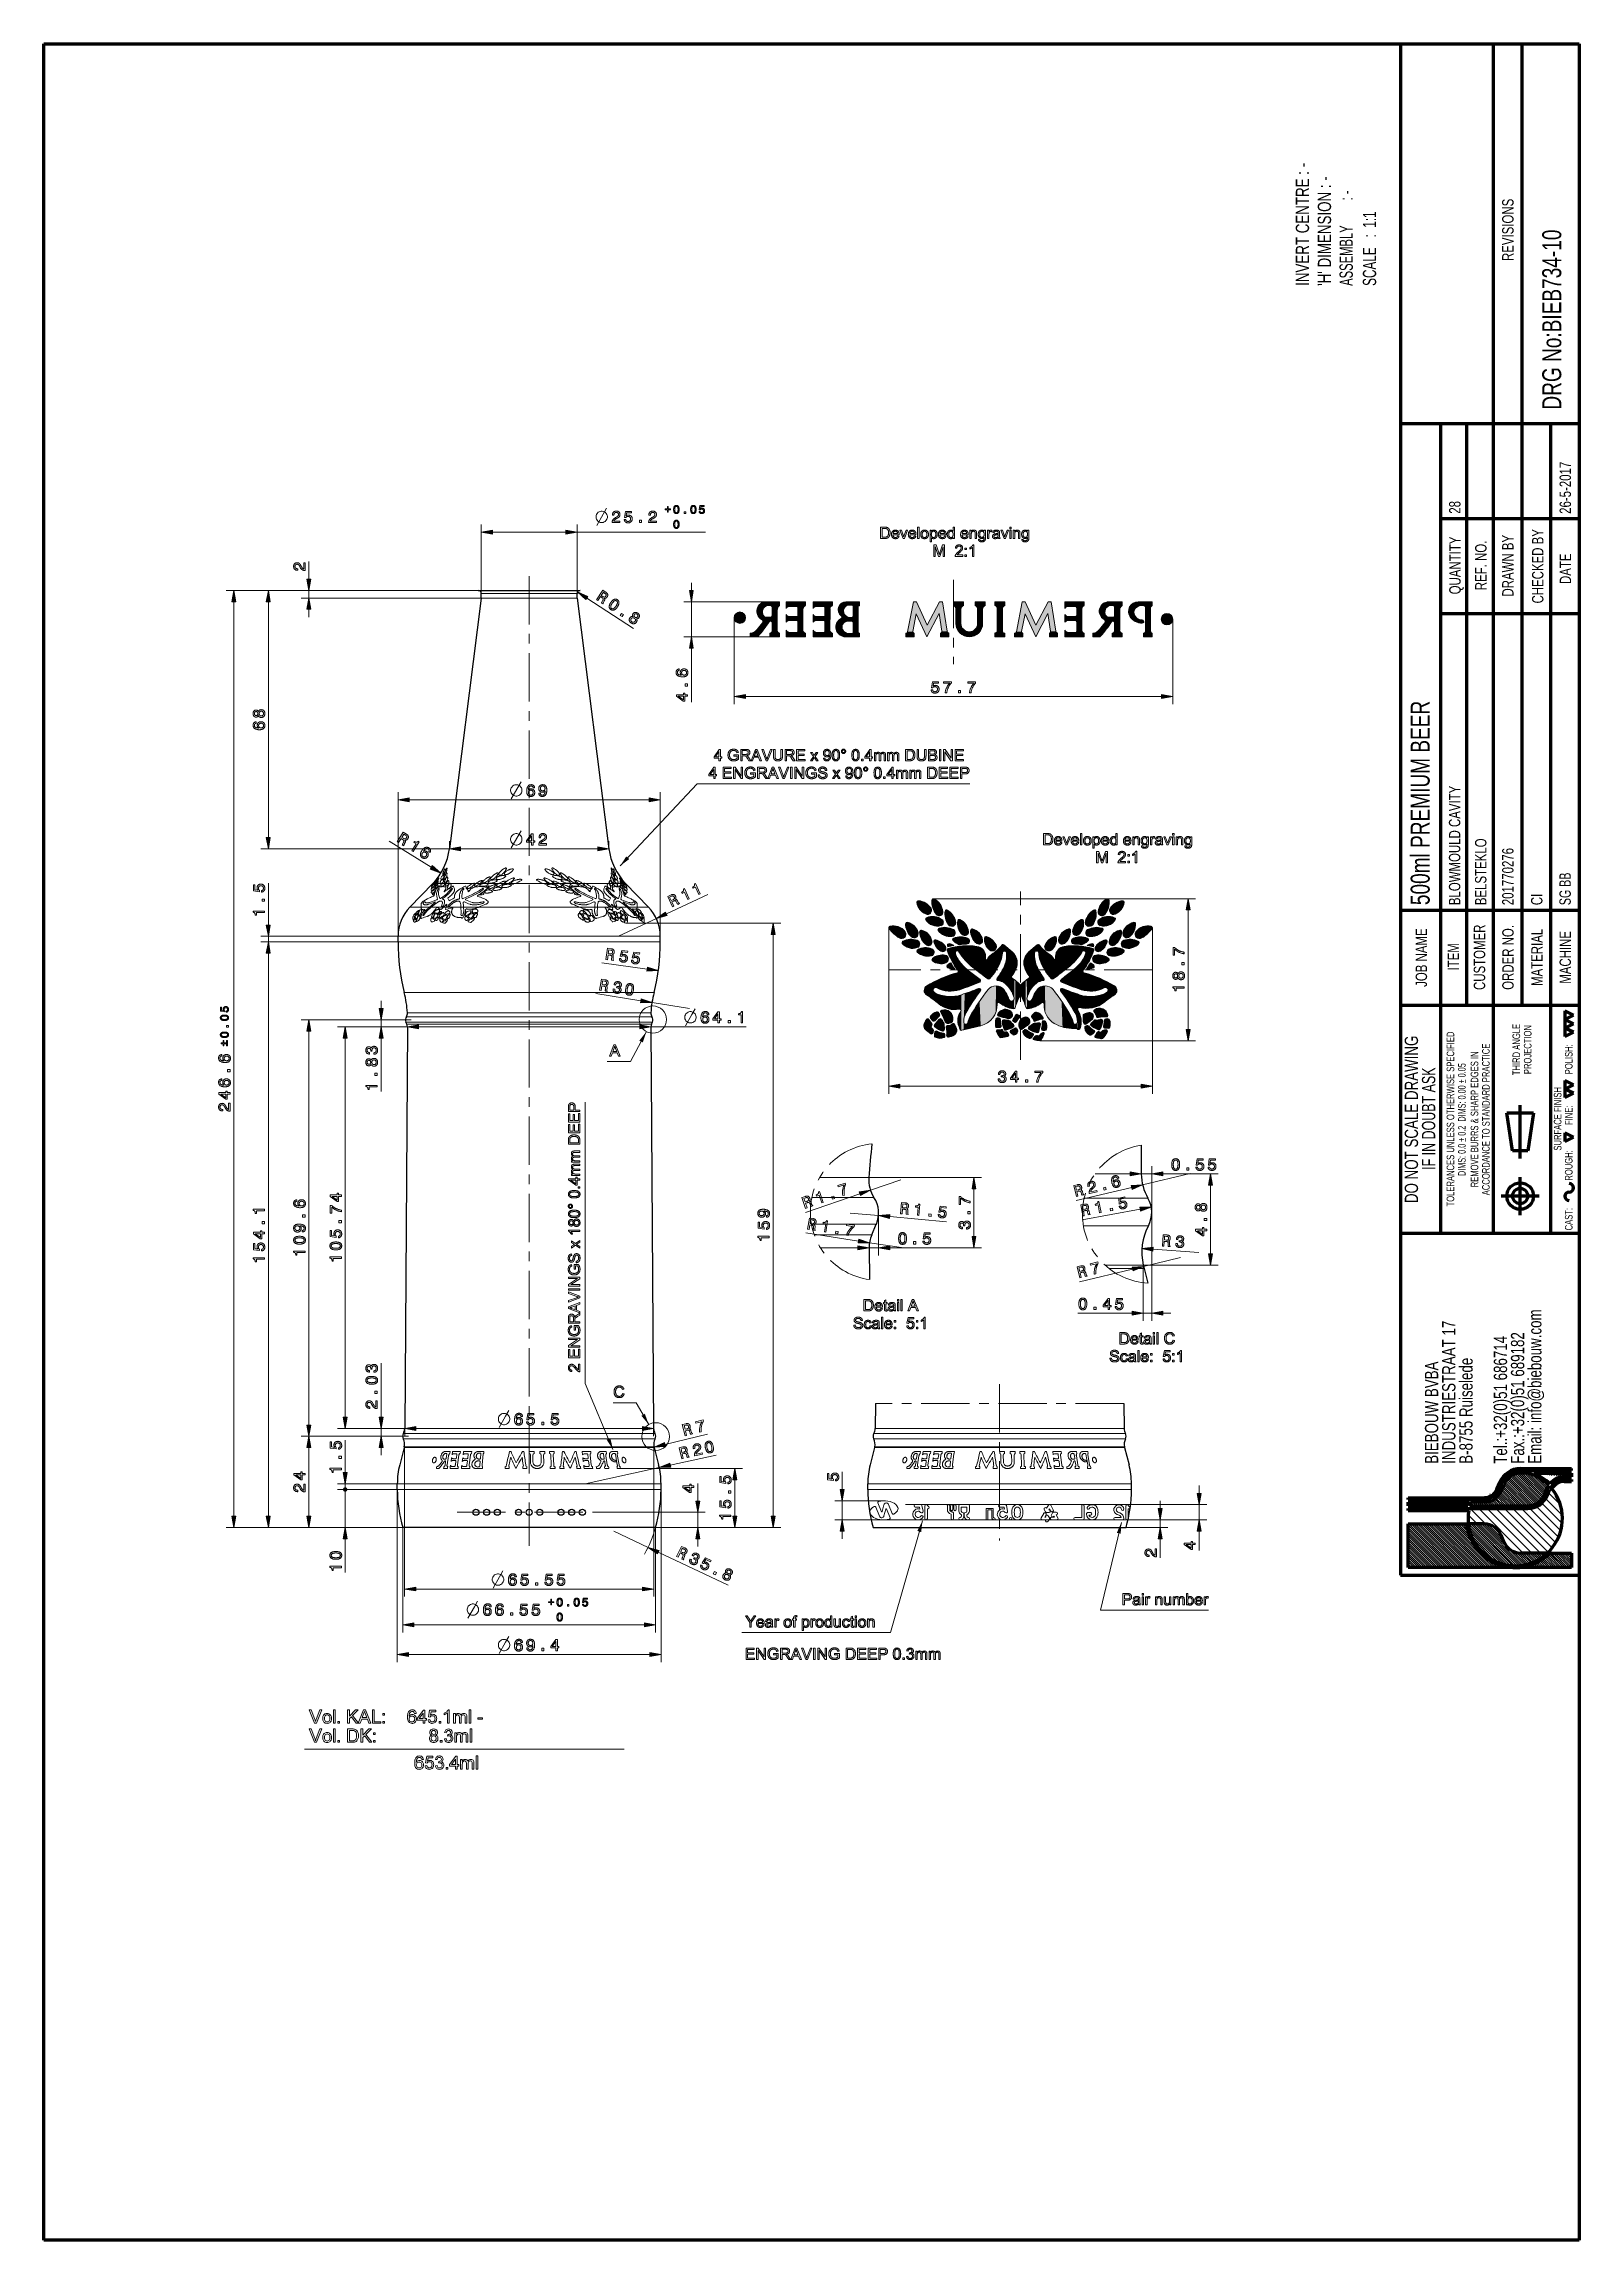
# Model space of a CAD drawing. Extents: x 5 to 409, y 5 to 583.
import ezdxf

# ---------------------------------------------------------------- set-up
doc = ezdxf.new("R2010")
doc.units = 0
doc.linetypes.add('CENTERX2', pattern=[20.32, 12.7, -2.54, 2.54, -2.54])
for name, color, linetype, lineweight in [('CENTERLINE', 4, 'CENTERX2', 25), ('DETAIL', 3, 'Continuous', 25), ('DIMENSIONS', 2, 'Continuous', 25), ('HATCH', 3, 'Continuous', 25), ('OUTLINE', 7, 'Continuous', 70), ('TEXT', 2, 'Continuous', 25)]:
    doc.layers.add(name, color=color, linetype=linetype, lineweight=lineweight)
doc.styles.add('SLDTEXTSTYLE0', font='TXT', dxfattribs={"width": 0.75})
doc.styles.add('SLDTEXTSTYLE1', font='TXT', dxfattribs={"width": 0.691176})
doc.styles.add('SLDTEXTSTYLE2', font='TXT', dxfattribs={"width": 0.7})
doc.styles.add('SLDTEXTSTYLE3', font='TXT', dxfattribs={"width": 0.631579})
doc.styles.add('SLDTEXTSTYLE4', font='TXT', dxfattribs={"width": 0.660714})
pattern_1 = [(135, (417, -3), (-0.280633, -0.280633), [])]
pattern_2 = [(135, (417, -3), (-1.122532, -1.122532), [])]

msp = doc.modelspace()

# ---------------------------------------------------------------- texts
at = {"layer": 'TEXT', "rotation": 90}
for s, insert, char_height, attachment_point, style in [('INVERT CENTRE : -', (334.45, 519.32), 3.5, 1, 'SLDTEXTSTYLE0'), ("'H' DIMENSION : -", (340.24, 519.32), 3.5, 1, 'SLDTEXTSTYLE0'), ('ASSEMBLY        : -', (345.96, 519.32), 3.5, 1, 'SLDTEXTSTYLE3'), ('SCALE   :  1:1', (352.1, 519.32), 3.5, 1, 'SLDTEXTSTYLE4'), ('REVISIONS', (388.76, 534.06), 3, 2, 'SLDTEXTSTYLE0'), ('{DRG No:BIEB734-10}', (399.31, 486.76), 5, 1, 'SLDTEXTSTYLE0'), ('26-5-2017', (403.87, 459.32), 3, 1, 'SLDTEXTSTYLE0'), ('28', (374.79, 459.36), 3, 1, 'SLDTEXTSTYLE0'), ('QUANTITY', (374.84, 445.74), 3, 2, 'SLDTEXTSTYLE0'), ('REF. NO.', (381.65, 445.75), 3, 2, 'SLDTEXTSTYLE0'), ('DRAWN BY', (388.76, 445.67), 3, 2, 'SLDTEXTSTYLE0'), ('CHECKED BY', (396.62, 445.52), 3, 2, 'SLDTEXTSTYLE0'), ('DATE', (403.91, 444.87), 3, 2, 'SLDTEXTSTYLE0'), ('{500ml PREMIUM BEER}', (364.68, 356.34), 5, 1, 'SLDTEXTSTYLE0'), ('{BLOWMOULD CAVITY}', (374.75, 356.34), 3, 1, 'SLDTEXTSTYLE0'), ('BELSTEKLO', (381.62, 356.34), 3, 1, 'SLDTEXTSTYLE0'), ('{201770276}', (388.75, 356.33), 3, 1, 'SLDTEXTSTYLE0'), ('SG BB', (403.82, 356.33), 3, 1, 'SLDTEXTSTYLE2'), ('CI', (396.36, 356.33), 3, 1, 'SLDTEXTSTYLE0'), ('JOB NAME', (365.99, 342.52), 3, 2, 'SLDTEXTSTYLE0'), ('CUSTOMER', (381.29, 342.62), 3, 2, 'SLDTEXTSTYLE0'), ('ORDER NO.', (388.79, 342.58), 3, 2, 'SLDTEXTSTYLE0'), ('MATERIAL', (396.41, 342.59), 3, 2, 'SLDTEXTSTYLE0'), ('MACHINE', (403.86, 342.59), 3, 2, 'SLDTEXTSTYLE0'), ('ITEM', (374.42, 342.72), 3, 2, 'SLDTEXTSTYLE0'), ('POLISH:', (405.28, 311.82), 2, 1, 'SLDTEXTSTYLE0'), ('SURFACE FINISH', (402.36, 300.1), 2, 2, 'SLDTEXTSTYLE0'), ('FINE:', (405.28, 298.47), 2, 1, 'SLDTEXTSTYLE0'), ('ROUGH:', (405.28, 283.82), 2, 1, 'SLDTEXTSTYLE0'), ('CAST:', (405.28, 270.74), 2, 1, 'SLDTEXTSTYLE0')]:
    msp.add_mtext(s, dxfattribs=dict(at, insert=insert, char_height=char_height, attachment_point=attachment_point, style=style))

# ---------------------------------------------------------------- blocks, each defined once
blk = doc.blocks.new('SW_NOTE_0')
at = {"layer": 'TEXT', "color": 0, "char_height": 3.5, "attachment_point": 1, "style": 'SLDTEXTSTYLE0'}
for s, insert in [('BIEBOUW BVBA', (0, 4.5)), ('INDUSTRIESTRAAT 17', (0, -0.03)), ('B-8755 Ruiselede', (0, -4.55)), ('Tel.:+32(0)51 686714', (0, -13.61)), ('Fax.:+32(0)51 689182', (0, -18.13)), ('Email: info@biebouw.com', (0, -22.66))]:
    blk.add_mtext(s, dxfattribs=dict(at, insert=insert))
blk = doc.blocks.new('SW_NOTE_1')
at = {"layer": 'TEXT', "color": 0, "char_height": 2, "attachment_point": 2, "style": 'SLDTEXTSTYLE0'}
for s, insert in [('THIRD ANGLE', (8.34, 2.57)), ('PROJECTION', (8.33, -0.43))]:
    blk.add_mtext(s, dxfattribs=dict(at, insert=insert))
blk = doc.blocks.new('SW_NOTE_2')
at = {"layer": 'TEXT', "color": 0, "char_height": 2, "attachment_point": 2, "style": 'SLDTEXTSTYLE0'}
for s, insert in [('REMOVE BURRS & SHARP EDGES IN', (21.78, 2.57)), ('ACCORDANCE TO STANDARD PRACTICE', (21.75, -0.43))]:
    blk.add_mtext(s, dxfattribs=dict(at, insert=insert))
blk = doc.blocks.new('SW_NOTE_3')
at = {"layer": 'TEXT', "color": 0, "char_height": 2, "attachment_point": 2}
for s, insert, style in [('TOLERANCES UNLESS OTHERWISE SPECIFIED', (27.09, 2.57), 'SLDTEXTSTYLE0'), ('DIMS: 0.0 ± 0.2  DIMS: 0.00 ± 0.05', (26.93, -0.43), 'SLDTEXTSTYLE1')]:
    blk.add_mtext(s, dxfattribs=dict(at, insert=insert, style=style))
blk = doc.blocks.new('SW_NOTE_4')
at = {"layer": 'TEXT', "color": 0, "char_height": 3.5, "attachment_point": 2}
for s, insert, style in [('DO NOT SCALE DRAWING', (28.71, 4.5), 'SLDTEXTSTYLE0'), ('IF IN DOUBT ASK', (28.89, -0.03), 'SLDTEXTSTYLE2')]:
    blk.add_mtext(s, dxfattribs=dict(at, insert=insert, style=style))

# ---------------------------------------------------------------- hatches: boundary and pattern name
at = {"layer": 'HATCH'}
h = msp.add_hatch(dxfattribs=at)
h.set_pattern_fill('LINE', color=256, scale=0.5, angle=135, style=0)
h.set_pattern_definition(pattern_2)
edge = h.paths.add_edge_path(flags=0)
edge.add_line((407, 208.04), (393.62, 208.04))
edge.add_arc((393.62, 202.07), 5.97, 90, 157.38014)
edge.add_line((388.11, 204.36), (387.37, 202.6))
edge.add_arc((384.07, 203.98), 3.58, 270, 337.38014, ccw=False)
edge.add_line((384.07, 200.39), (364, 200.39))
edge.add_line((364, 200.39), (364, 199.92))
edge.add_line((364, 199.92), (384.07, 199.92))
edge.add_arc((384.07, 203.98), 4.06, 270, 337.38014)
edge.add_line((387.82, 202.42), (388.55, 204.18))
edge.add_arc((393.62, 202.07), 5.49, 90, 157.38014, ccw=False)
edge.add_line((393.62, 207.56), (407, 207.56))
edge.add_line((407, 207.56), (407, 208.04))
h = msp.add_hatch(dxfattribs=at)
h.set_pattern_fill('LINE', color=256, scale=0.5, angle=135, style=0)
h.set_pattern_definition(pattern_2)
edge = h.paths.add_edge_path(flags=0)
edge.add_line((364, 197.05), (379.95, 197.05))
edge.add_arc((392.19, 194.9), 12.42, 170.03323, 186.62581)
edge.add_line((379.85, 193.47), (384.07, 193.47))
edge.add_arc((384.07, 188.69), 4.78, 22.61986, 90, ccw=False)
edge.add_line((388.48, 190.53), (389.21, 188.76))
edge.add_arc((393.62, 190.6), 4.78, 202.61986, 270)
edge.add_line((393.62, 185.82), (400.67, 185.82))
edge.add_arc((392.19, 194.9), 12.42, 313.04908, 398.80401)
edge.add_arc((405.09, 201.11), 3.58, 90, 153.95467, ccw=False)
edge.add_line((405.09, 204.69), (407, 204.69))
edge.add_line((407, 204.69), (407, 205.17))
edge.add_line((407, 205.17), (405.09, 205.17))
edge.add_arc((405.09, 201.11), 4.06, 90, 157.38014)
edge.add_line((401.34, 202.67), (400.61, 200.91))
edge.add_arc((395.53, 203.02), 5.49, 270, 337.38014, ccw=False)
edge.add_line((395.53, 197.53), (364, 197.53))
edge.add_line((364, 197.53), (364, 197.05))
h = msp.add_hatch(dxfattribs=at)
h.set_pattern_fill('ANSI31', color=256, scale=0.125, angle=90, style=0)
h.set_pattern_definition(pattern_1)
edge = h.paths.add_edge_path(flags=0)
edge.add_line((384.07, 199.2), (380.53, 199.2))
edge.add_arc((392.19, 194.9), 12.42, 159.74775, 164.3815)
edge.add_line((380.23, 198.24), (395.53, 198.24))
edge.add_arc((395.53, 203.02), 4.78, 270, 337.38014)
edge.add_line((399.94, 201.18), (400.68, 202.95))
edge.add_arc((405.09, 201.11), 4.78, 148.20753, 157.38014, ccw=False)
edge.add_arc((392.19, 194.9), 12.42, 44.63858, 74.05763)
edge.add_line((395.6, 206.84), (393.62, 206.84))
edge.add_arc((393.62, 202.07), 4.78, 90, 157.38014)
edge.add_line((389.21, 203.9), (388.48, 202.14))
edge.add_arc((384.07, 203.98), 4.78, 270, 337.38014, ccw=False)
h = msp.add_hatch(dxfattribs=at)
h.set_pattern_fill('ANSI31', color=256, scale=0.125, angle=90, style=0)
h.set_pattern_definition(pattern_1)
edge = h.paths.add_edge_path(flags=0)
edge.add_arc((392.19, 194.9), 12.9, 45.03755, 67.80839, ccw=False)
edge.add_arc((405.09, 201.11), 4.78, 90, 142.37874, ccw=False)
edge.add_line((405.09, 205.89), (407, 205.89))
edge.add_line((407, 205.89), (407, 206.84))
edge.add_line((407, 206.84), (397.06, 206.84))
h = msp.add_hatch(dxfattribs=at)
h.set_pattern_fill('ANSI31', color=256, scale=0.125, angle=90, style=0)
h.set_pattern_definition(pattern_1)
edge = h.paths.add_edge_path(flags=0)
edge.add_arc((392.19, 194.9), 12.9, 160.52878, 164.97389, ccw=False)
edge.add_line((380.03, 199.2), (364, 199.2))
edge.add_line((364, 199.2), (364, 198.24))
edge.add_line((364, 198.24), (379.73, 198.24))
h = msp.add_hatch(dxfattribs=at)
h.set_pattern_fill('ANSI31', color=256, scale=0.125, angle=90, style=0)
h.set_pattern_definition(pattern_1)
edge = h.paths.add_edge_path(flags=0)
edge.add_arc((392.19, 194.9), 12.9, 186.37937, 270, ccw=False)
edge.add_line((379.37, 193.47), (364, 193.47))
edge.add_line((364, 193.47), (364, 182))
edge.add_line((364, 182), (392.19, 182))
h = msp.add_hatch(dxfattribs=at)
h.set_pattern_fill('ANSI31', color=256, scale=0.125, angle=90, style=0)
h.set_pattern_definition(pattern_1)
edge = h.paths.add_edge_path(flags=0)
edge.add_line((384.07, 193.47), (379.85, 193.47))
edge.add_arc((392.19, 194.9), 12.42, 186.62581, 313.04908)
edge.add_line((400.67, 185.82), (393.62, 185.82))
edge.add_arc((393.62, 190.6), 4.78, 202.61986, 270, ccw=False)
edge.add_line((389.21, 188.76), (388.48, 190.53))
edge.add_arc((384.07, 188.69), 4.78, 22.61986, 90)
h = msp.add_hatch(dxfattribs=at)
h.set_pattern_fill('ANSI31', color=256, scale=0.125, angle=90, style=0)
h.set_pattern_definition(pattern_1)
edge = h.paths.add_edge_path(flags=0)
edge.add_arc((392.19, 194.9), 12.9, 270, 315.27509, ccw=False)
edge.add_line((392.19, 182), (407, 182))
edge.add_line((407, 182), (407, 185.82))
edge.add_line((407, 185.82), (401.35, 185.82))

# ---------------------------------------------------------------- linework, layer by layer
at = {"layer": 'CENTERLINE', "lineweight": 13}
for p, q in [((132.7, 442.94), (132.7, 187.7)), ((256.5, 230.28), (256.5, 189.09)), ((289.21, 225.14), (223.8, 225.14)), ((113.78, 196.56), (151.14, 196.56))]:
    msp.add_line(p, q, dxfattribs=at)
at = {"layer": 'CENTERLINE', "lineweight": 18}
for p, q in [((244.35, 441.97), (244.35, 419.79)), ((262.01, 315.65), (262.01, 359.96)), ((296.71, 339.34), (227.31, 339.34))]:
    msp.add_line(p, q, dxfattribs=at)
at = {"layer": 'CENTERLINE', "lineweight": 13}
for centre, radius, start, end in [((224.66, 275.61), 17.97, 95.58448, 262.19834), ((296.53, 275.09), 18.25, 98.79171, 266.79696)]:
    msp.add_arc(centre, radius, start, end, dxfattribs=at)
at = {"layer": 'DETAIL', "lineweight": 13}
for p, q in [((143.75, 438.36), (120.1, 438.36)), ((154.96, 362.06), (107.33, 362.06)), ((160.26, 355.8), (101.29, 355.8)), ((162.97, 348.16), (98.2, 348.16)), ((162.97, 346.66), (98.2, 346.66)), ((161.53, 333.33), (99.84, 333.33)), ((161.16, 325.57), (100.27, 325.57)), ((161.05, 326.98), (100.39, 326.98)), ((160.94, 325), (100.51, 325)), ((160.81, 328.02), (100.67, 328.02)), ((161.77, 215.86), (99.57, 215.86)), ((161.74, 217.31), (99.6, 217.31)), ((285.57, 215.86), (223.38, 215.86)), ((285.55, 217.31), (223.4, 217.31)), ((285.24, 218.58), (223.75, 218.58)), ((161.57, 213.6), (99.8, 213.6)), ((161.53, 213.78), (99.84, 213.78)), ((285.37, 213.6), (223.61, 213.6)), ((285.33, 213.78), (223.65, 213.78)), ((163.15, 204.06), (98, 204.06)), ((163.15, 202.56), (98, 202.56)), ((286.95, 204.06), (221.8, 204.06)), ((286.95, 202.56), (221.8, 202.56)), ((231.72, 198.56), (292.11, 198.56)), ((222.14, 194.56), (292.33, 194.56))]:
    msp.add_line(p, q, dxfattribs=at)
at = {"layer": 'DETAIL', "lineweight": 13, "ltscale": 0.038561}
msp.add_line((145.3, 438.36), (143.75, 438.36), dxfattribs=at)
at = {"layer": 'DETAIL', "lineweight": 13, "ltscale": 0.096135}
msp.add_line((164.11, 355.8), (160.26, 355.8), dxfattribs=at)
at = {"layer": 'DETAIL', "lineweight": 13, "ltscale": 0.105585}
for p, q in [((167.2, 348.16), (162.97, 348.16)), ((167.2, 346.66), (162.97, 346.66))]:
    msp.add_line(p, q, dxfattribs=at)
at = {"layer": 'DETAIL', "lineweight": 13, "ltscale": 0.098026}
msp.add_line((164.73, 328.02), (160.81, 328.02), dxfattribs=at)
at = {"layer": 'DETAIL', "lineweight": 13, "ltscale": 0.098508}
msp.add_line((164.89, 325), (160.94, 325), dxfattribs=at)
at = {"layer": 'DETAIL', "lineweight": 13, "ltscale": 0.098866}
msp.add_line((165, 326.98), (161.05, 326.98), dxfattribs=at)
at = {"layer": 'DETAIL', "lineweight": 13, "ltscale": 0.099245}
msp.add_line((165.13, 325.57), (161.16, 325.57), dxfattribs=at)
at = {"layer": 'DETAIL', "lineweight": 13, "ltscale": 0.323431}
msp.add_line((222.07, 284.64), (209.13, 284.64), dxfattribs=at)
at = {"layer": 'DETAIL', "lineweight": 13, "ltscale": 0.408401}
msp.add_line((223.44, 279.42), (207.11, 279.42), dxfattribs=at)
at = {"layer": 'DETAIL', "lineweight": 13, "ltscale": 0.419292}
msp.add_line((295.53, 279.24), (278.75, 279.24), dxfattribs=at)
at = {"layer": 'DETAIL', "lineweight": 13, "ltscale": 0.426714}
msp.add_line((224.06, 272.35), (206.99, 272.35), dxfattribs=at)
at = {"layer": 'DETAIL', "lineweight": 13, "ltscale": 0.428086}
msp.add_line((295.67, 271.96), (278.55, 271.96), dxfattribs=at)
at = {"layer": 'DETAIL', "lineweight": 13, "ltscale": 0.377734}
msp.add_line((222.86, 269.55), (207.75, 269.55), dxfattribs=at)
at = {"layer": 'DETAIL', "lineweight": 13, "ltscale": 0.251902}
msp.add_line((294.3, 261.6), (284.23, 261.6), dxfattribs=at)
at = {"layer": 'DETAIL', "lineweight": 13, "ltscale": 0.230667}
msp.add_line((294.52, 260.7), (285.3, 260.7), dxfattribs=at)
at = {"layer": 'DETAIL', "lineweight": 13, "ltscale": 0.101292}
for p, q in [((165.79, 217.31), (161.74, 217.31)), ((289.6, 217.31), (285.55, 217.31))]:
    msp.add_line(p, q, dxfattribs=at)
at = {"layer": 'DETAIL', "lineweight": 13, "ltscale": 0.101379}
for p, q in [((165.82, 215.86), (161.77, 215.86)), ((289.63, 215.86), (285.57, 215.86))]:
    msp.add_line(p, q, dxfattribs=at)
at = {"layer": 'DETAIL', "lineweight": 13, "ltscale": 0.10023}
msp.add_line((289.25, 218.58), (285.24, 218.58), dxfattribs=at)
at = {"layer": 'DETAIL', "lineweight": 13, "ltscale": 0.100545}
for p, q in [((165.55, 213.78), (161.53, 213.78)), ((289.36, 213.78), (285.33, 213.78))]:
    msp.add_line(p, q, dxfattribs=at)
at = {"layer": 'DETAIL', "lineweight": 13, "ltscale": 0.100679}
for p, q in [((165.59, 213.6), (161.57, 213.6)), ((289.4, 213.6), (285.37, 213.6))]:
    msp.add_line(p, q, dxfattribs=at)
at = {"layer": 'DETAIL', "lineweight": 13, "ltscale": 0.106197}
for p, q in [((167.4, 204.06), (163.15, 204.06)), ((167.4, 202.56), (163.15, 202.56)), ((291.2, 204.06), (286.95, 204.06)), ((291.2, 202.56), (286.95, 202.56))]:
    msp.add_line(p, q, dxfattribs=at)
at = {"layer": 'DETAIL', "lineweight": 13}
for centre, radius in [((165.25, 326.22), 3.59), ((166, 216.48), 3.65)]:
    msp.add_circle(centre, radius, dxfattribs=at)
at = {"layer": 'DIMENSIONS', "lineweight": 13, "ltscale": 0.454398}
for p, q in [((120.1, 438.36), (120.1, 456.53)), ((145.3, 438.36), (145.3, 456.53))]:
    msp.add_line(p, q, dxfattribs=at)
at = {"layer": 'DIMENSIONS', "lineweight": 13, "ltscale": 0.482279}
msp.add_line((123.05, 454.53), (142.34, 454.53), dxfattribs=at)
at = {"layer": 'DIMENSIONS', "lineweight": 13}
for p, q in [((145.3, 454.53), (179.07, 454.53)), ((119.3, 439.16), (52.98, 439.16)), ((54.98, 195.51), (54.98, 436.2)), ((119.3, 439.16), (62.06, 439.16)), ((64.06, 374.11), (64.06, 436.2)), ((119.3, 439.16), (72.73, 439.16)), ((120.1, 437.16), (72.73, 437.16)), ((195.05, 436.16), (173.38, 436.16)), ((186.66, 431.99), (186.66, 409.22)), ((302.05, 431.59), (302.05, 409.22)), ((196, 426.96), (173.38, 426.96)), ((189.61, 411.22), (299.1, 411.22)), ((98.2, 348.16), (98.2, 386.03)), ((101.15, 384.03), (164.24, 384.03)), ((167.2, 348.16), (167.2, 386.03)), ((111.7, 371.16), (62.06, 371.16)), ((151.13, 371.16), (111.7, 371.16)), ((114.65, 371.16), (150.74, 371.16)), ((239.09, 358.04), (308.09, 358.04)), ((306.09, 323.59), (306.09, 355.09)), ((98.2, 348.16), (62.06, 348.16)), ((158.44, 351.56), (198.9, 351.56)), ((196.9, 195.51), (196.9, 348.61)), ((227.31, 350.41), (227.31, 306.72)), ((296.71, 350.41), (296.71, 306.72)), ((98.2, 346.66), (62.06, 346.66)), ((98.2, 346.66), (62.06, 346.66)), ((64.06, 195.51), (64.06, 343.7)), ((101.65, 326.16), (72.73, 326.16)), ((160.82, 324.32), (100.65, 324.32)), ((103.6, 324.32), (161.79, 324.32)), ((164.75, 324.32), (189.85, 324.32)), ((74.73, 219.51), (74.73, 323.2)), ((84.28, 221.54), (84.28, 321.37)), ((267.1, 320.64), (308.09, 320.64)), ((230.27, 308.72), (293.76, 308.72)), ((222.07, 284.64), (251.76, 284.64)), ((293.79, 285.6), (314, 285.6)), ((296.54, 275.47), (296.54, 246.92)), ((222.17, 266.14), (251.76, 266.14)), ((100.9, 216.56), (72.73, 216.56)), ((100.9, 216.56), (72.73, 216.56)), ((99.92, 214.45), (99.92, 174.35)), ((161.44, 218.58), (99.95, 218.58)), ((102.9, 218.58), (162.49, 218.58)), ((165.47, 214.45), (165.47, 174.35)), ((147.4, 204.06), (166.94, 208.31)), ((98, 202.56), (98, 157.1)), ((156.7, 208.06), (188.8, 208.06)), ((167.4, 202.56), (167.4, 157.1)), ((151.14, 196.56), (179.05, 196.56)), ((99.42, 192.56), (52.98, 192.56)), ((99.42, 192.56), (62.06, 192.56)), ((99.42, 192.56), (72.73, 192.56)), ((99.42, 192.56), (99.42, 164.94)), ((165.97, 192.56), (165.97, 164.94)), ((165.97, 192.56), (188.8, 192.56)), ((165.97, 192.56), (198.9, 192.56)), ((166.66, 186.05), (185.07, 177.39)), ((102.87, 176.35), (162.52, 176.35)), ((102.38, 166.94), (163.02, 166.94)), ((100.95, 159.1), (164.44, 159.1))]:
    msp.add_line(p, q, dxfattribs=at)
at = {"layer": 'DIMENSIONS', "lineweight": 13, "ltscale": 0.116125}
for p, q in [((74.73, 442.11), (74.73, 446.76)), ((177.05, 199.51), (177.05, 204.16)), ((215.1, 202.51), (215.1, 207.16))]:
    msp.add_line(p, q, dxfattribs=at)
at = {"layer": 'DIMENSIONS', "lineweight": 13, "ltscale": 0.05114}
for p, q in [((175.38, 439.11), (175.38, 441.16)), ((64.06, 341.66), (64.06, 343.7)), ((93.73, 329.11), (93.73, 331.16)), ((288.79, 285.6), (290.84, 285.6))]:
    msp.add_line(p, q, dxfattribs=at)
at = {"layer": 'DIMENSIONS', "lineweight": 13, "ltscale": 0.05}
for p, q in [((74.73, 437.16), (74.73, 439.16)), ((298.77, 192.56), (298.77, 194.56))]:
    msp.add_line(p, q, dxfattribs=at)
at = {"layer": 'DIMENSIONS', "lineweight": 13, "ltscale": 0.051139}
for p, q in [((74.73, 432.16), (74.73, 434.2)), ((217.17, 266.14), (219.22, 266.14)), ((299.49, 248.92), (301.54, 248.92)), ((93.73, 211.56), (93.73, 213.6)), ((309, 201.51), (309, 203.56)), ((298.77, 197.51), (298.77, 199.56)), ((215.1, 189.56), (215.1, 191.6)), ((177.05, 187.56), (177.05, 189.6))]:
    msp.add_line(p, q, dxfattribs=at)
at = {"layer": 'DIMENSIONS', "lineweight": 13, "ltscale": 0.366083}
msp.add_line((147.9, 437.17), (160.13, 429.12), dxfattribs=at)
at = {"layer": 'DIMENSIONS', "lineweight": 13, "ltscale": 0.23}
msp.add_line((175.38, 426.96), (175.38, 436.16), dxfattribs=at)
at = {"layer": 'DIMENSIONS', "lineweight": 13, "ltscale": 0.355972}
msp.add_line((175.38, 409.77), (175.38, 424.01), dxfattribs=at)
at = {"layer": 'DIMENSIONS', "lineweight": 13, "ltscale": 0.326139}
msp.add_line((106.9, 366.29), (95.83, 373.18), dxfattribs=at)
at = {"layer": 'DIMENSIONS', "lineweight": 13, "ltscale": 0.050047}
for p, q in [((111.7, 371.16), (111.7, 373.16)), ((153.7, 371.16), (153.7, 373.16))]:
    msp.add_line(p, q, dxfattribs=at)
at = {"layer": 'DIMENSIONS', "lineweight": 13, "ltscale": 0.064269}
msp.add_line((153.7, 371.16), (151.13, 371.16), dxfattribs=at)
at = {"layer": 'DIMENSIONS', "lineweight": 13, "ltscale": 0.276098}
for p, q in [((64.06, 351.11), (64.06, 362.16)), ((227.62, 266.14), (238.67, 266.14))]:
    msp.add_line(p, q, dxfattribs=at)
at = {"layer": 'DIMENSIONS', "lineweight": 13, "ltscale": 0.301139}
for p, q in [((168.84, 354.06), (179.76, 359.15)), ((163.75, 339.51), (151.82, 341.17)), ((162.11, 331.19), (150.21, 333.06))]:
    msp.add_line(p, q, dxfattribs=at)
at = {"layer": 'DIMENSIONS', "lineweight": 13, "ltscale": 0.275}
msp.add_line((156.2, 348.16), (166.17, 352.81), dxfattribs=at)
at = {"layer": 'DIMENSIONS', "lineweight": 13, "ltscale": 0.0375}
msp.add_line((64.06, 346.66), (64.06, 348.16), dxfattribs=at)
at = {"layer": 'DIMENSIONS', "lineweight": 13, "ltscale": 0.100565}
msp.add_line((165.56, 333.33), (161.53, 333.33), dxfattribs=at)
at = {"layer": 'DIMENSIONS', "lineweight": 13, "ltscale": 0.25}
for p, q in [((174.91, 329.17), (165.03, 330.73)), ((304.11, 263.59), (294.39, 261.26)), ((154.94, 191.57), (163.99, 187.31))]:
    msp.add_line(p, q, dxfattribs=at)
at = {"layer": 'DIMENSIONS', "lineweight": 13, "ltscale": 0.459231}
msp.add_line((100.65, 324.32), (82.28, 324.32), dxfattribs=at)
at = {"layer": 'DIMENSIONS', "lineweight": 13, "ltscale": 0.247981}
msp.add_line((101.65, 326.16), (91.73, 326.16), dxfattribs=at)
at = {"layer": 'DIMENSIONS', "lineweight": 13, "ltscale": 0.222981}
msp.add_line((100.65, 324.32), (91.73, 324.32), dxfattribs=at)
at = {"layer": 'DIMENSIONS', "lineweight": 13, "ltscale": 0.045854}
msp.add_line((93.73, 324.32), (93.73, 326.16), dxfattribs=at)
at = {"layer": 'DIMENSIONS', "lineweight": 13, "ltscale": 0.098087}
msp.add_line((164.75, 324.32), (160.82, 324.32), dxfattribs=at)
at = {"layer": 'DIMENSIONS', "lineweight": 13, "ltscale": 0.352132}
msp.add_line((93.73, 307.28), (93.73, 321.37), dxfattribs=at)
at = {"layer": 'DIMENSIONS', "lineweight": 13, "ltscale": 0.2125}
for p, q in [((230.55, 284.08), (222.51, 281.33)), ((230.67, 266.2), (222.27, 267.49))]:
    msp.add_line(p, q, dxfattribs=at)
at = {"layer": 'DIMENSIONS', "lineweight": 13, "ltscale": 0.30455}
msp.add_line((293.79, 285.6), (281.61, 285.6), dxfattribs=at)
at = {"layer": 'DIMENSIONS', "lineweight": 13, "ltscale": 0.06875}
msp.add_line((293.79, 285.6), (296.54, 285.6), dxfattribs=at)
at = {"layer": 'DIMENSIONS', "lineweight": 13, "ltscale": 0.321061}
msp.add_line((306.63, 285.69), (294.14, 282.72), dxfattribs=at)
at = {"layer": 'DIMENSIONS', "lineweight": 13, "ltscale": 0.303131}
msp.add_line((296.54, 275.47), (296.54, 287.6), dxfattribs=at)
at = {"layer": 'DIMENSIONS', "lineweight": 13, "ltscale": 0.356083}
for p, q in [((299.49, 285.6), (313.74, 285.6)), ((277.11, 248.92), (291.35, 248.92)), ((93.73, 221.54), (93.73, 235.78))]:
    msp.add_line(p, q, dxfattribs=at)
at = {"layer": 'DIMENSIONS', "lineweight": 13, "ltscale": 0.376797}
msp.add_line((219.72, 280.37), (205.46, 275.48), dxfattribs=at)
at = {"layer": 'DIMENSIONS', "lineweight": 13, "ltscale": 0.31478}
msp.add_line((249.76, 269.09), (249.76, 281.68), dxfattribs=at)
at = {"layer": 'DIMENSIONS', "lineweight": 13, "ltscale": 0.376124}
msp.add_line((291.26, 282.04), (276.62, 278.57), dxfattribs=at)
at = {"layer": 'DIMENSIONS', "lineweight": 13, "ltscale": 0.452277}
msp.add_line((312, 264.56), (312, 282.65), dxfattribs=at)
at = {"layer": 'DIMENSIONS', "lineweight": 13, "ltscale": 0.1875}
msp.add_line((217.17, 275.31), (224.64, 274.63), dxfattribs=at)
at = {"layer": 'DIMENSIONS', "lineweight": 13, "ltscale": 0.279337}
msp.add_line((224.67, 275.31), (224.67, 264.14), dxfattribs=at)
at = {"layer": 'DIMENSIONS', "lineweight": 13, "ltscale": 0.375587}
msp.add_line((227.58, 274.37), (242.54, 273.01), dxfattribs=at)
at = {"layer": 'DIMENSIONS', "lineweight": 13, "ltscale": 0.388157}
msp.add_line((293.51, 276.3), (278.24, 273.49), dxfattribs=at)
at = {"layer": 'DIMENSIONS', "lineweight": 13, "ltscale": 0.350732}
msp.add_line((219.35, 267.94), (205.48, 270.09), dxfattribs=at)
at = {"layer": 'DIMENSIONS', "lineweight": 13, "ltscale": 0.319422}
msp.add_line((222.17, 266.14), (209.39, 266.14), dxfattribs=at)
at = {"layer": 'DIMENSIONS', "lineweight": 13, "ltscale": 0.0625}
msp.add_line((222.17, 266.14), (224.67, 266.14), dxfattribs=at)
at = {"layer": 'DIMENSIONS', "lineweight": 13, "ltscale": 0.360492}
msp.add_line((291.51, 260.57), (277.49, 257.21), dxfattribs=at)
at = {"layer": 'DIMENSIONS', "lineweight": 13, "ltscale": 0.492267}
msp.add_line((294.3, 261.6), (314, 261.6), dxfattribs=at)
at = {"layer": 'DIMENSIONS', "lineweight": 13, "ltscale": 0.367096}
msp.add_line((294.3, 261.6), (294.3, 246.92), dxfattribs=at)
at = {"layer": 'DIMENSIONS', "lineweight": 13, "ltscale": 0.30114}
msp.add_line((296.91, 265.77), (308.93, 264.95), dxfattribs=at)
at = {"layer": 'DIMENSIONS', "lineweight": 13, "ltscale": 0.05587}
msp.add_line((294.3, 248.92), (296.54, 248.92), dxfattribs=at)
at = {"layer": 'DIMENSIONS', "lineweight": 13, "ltscale": 0.441731}
msp.add_line((99.95, 218.58), (82.28, 218.58), dxfattribs=at)
at = {"layer": 'DIMENSIONS', "lineweight": 13, "ltscale": 0.212213}
msp.add_line((84.28, 207.01), (84.28, 215.5), dxfattribs=at)
at = {"layer": 'DIMENSIONS', "lineweight": 13, "ltscale": 0.205481}
msp.add_line((99.95, 218.58), (91.73, 218.58), dxfattribs=at)
at = {"layer": 'DIMENSIONS', "lineweight": 13, "ltscale": 0.229231}
msp.add_line((100.9, 216.56), (91.73, 216.56), dxfattribs=at)
at = {"layer": 'DIMENSIONS', "lineweight": 13, "ltscale": 0.050646}
msp.add_line((93.73, 216.56), (93.73, 218.58), dxfattribs=at)
at = {"layer": 'DIMENSIONS', "lineweight": 13, "ltscale": 0.050029}
msp.add_line((99.95, 218.58), (99.95, 216.58), dxfattribs=at)
at = {"layer": 'DIMENSIONS', "lineweight": 13, "ltscale": 0.288112}
msp.add_line((168.44, 214.39), (179.64, 217.11), dxfattribs=at)
at = {"layer": 'DIMENSIONS', "lineweight": 13, "ltscale": 0.452279}
msp.add_line((74.73, 195.51), (74.73, 213.6), dxfattribs=at)
at = {"layer": 'DIMENSIONS', "lineweight": 13, "ltscale": 0.308955}
msp.add_line((169.83, 208.94), (181.9, 211.57), dxfattribs=at)
at = {"layer": 'DIMENSIONS', "lineweight": 13, "ltscale": 0.392981}
for p, q in [((98, 204.06), (82.28, 204.06)), ((98, 202.56), (82.28, 202.56)), ((98, 202.56), (82.28, 202.56))]:
    msp.add_line(p, q, dxfattribs=at)
at = {"layer": 'DIMENSIONS', "lineweight": 13, "ltscale": 0.025}
msp.add_line((84.28, 203.06), (84.28, 204.06), dxfattribs=at)
at = {"layer": 'DIMENSIONS', "lineweight": 13, "ltscale": 0.239891}
msp.add_line((186.8, 195.51), (186.8, 205.11), dxfattribs=at)
at = {"layer": 'DIMENSIONS', "lineweight": 13, "ltscale": 0.2375}
msp.add_line((84.28, 192.56), (84.28, 202.06), dxfattribs=at)
at = {"layer": 'DIMENSIONS', "lineweight": 13, "ltscale": 0.1}
for p, q in [((177.05, 192.56), (177.05, 196.56)), ((309, 194.56), (309, 198.56))]:
    msp.add_line(p, q, dxfattribs=at)
at = {"layer": 'DIMENSIONS', "lineweight": 13, "ltscale": 0.329102}
msp.add_line((226.26, 199.56), (213.1, 199.56), dxfattribs=at)
at = {"layer": 'DIMENSIONS', "lineweight": 13, "ltscale": 0.125}
msp.add_line((215.1, 194.56), (215.1, 199.56), dxfattribs=at)
at = {"layer": 'DIMENSIONS', "lineweight": 13, "ltscale": 0.472297}
msp.add_line((292.11, 198.56), (311, 198.56), dxfattribs=at)
at = {"layer": 'DIMENSIONS', "lineweight": 13, "ltscale": 0.428606}
msp.add_line((99.42, 192.56), (82.28, 192.56), dxfattribs=at)
at = {"layer": 'DIMENSIONS', "lineweight": 13, "ltscale": 0.326931}
msp.add_line((165.97, 192.56), (179.05, 192.56), dxfattribs=at)
at = {"layer": 'DIMENSIONS', "lineweight": 13, "ltscale": 0.226015}
msp.add_line((222.14, 194.56), (213.1, 194.56), dxfattribs=at)
at = {"layer": 'DIMENSIONS', "lineweight": 13, "ltscale": 0.274893}
msp.add_line((289.78, 192.56), (300.77, 192.56), dxfattribs=at)
at = {"layer": 'DIMENSIONS', "lineweight": 13, "ltscale": 0.211064}
msp.add_line((292.33, 194.56), (300.77, 194.56), dxfattribs=at)
at = {"layer": 'DIMENSIONS', "lineweight": 13, "ltscale": 0.466838}
msp.add_line((292.33, 194.56), (311, 194.56), dxfattribs=at)
at = {"layer": 'DIMENSIONS', "lineweight": 13, "ltscale": 0.127299}
msp.add_line((309, 186.51), (309, 191.6), dxfattribs=at)
at = {"layer": 'DIMENSIONS', "lineweight": 13, "ltscale": 0.222181}
msp.add_line((84.28, 180.72), (84.28, 189.6), dxfattribs=at)
at = {"layer": 'DIMENSIONS', "lineweight": 13, "ltscale": 0.125552}
msp.add_line((298.77, 184.58), (298.77, 189.6), dxfattribs=at)
at = {"layer": 'DIMENSIONS', "lineweight": 13}
for points in [[(151.95, 460.03), (151.65, 460.03), (151.4, 459.98), (151.15, 459.88), (150.9, 459.73), (150.6, 459.43), (150.45, 459.18), (150.35, 458.93), (150.3, 458.68), (150.3, 458.38), (150.35, 458.13), (150.45, 457.88), (150.6, 457.63), (150.9, 457.33), (151.15, 457.18), (151.4, 457.08), (151.65, 457.03), (151.95, 457.03), (152.2, 457.08), (152.45, 457.18), (152.7, 457.33), (153, 457.63), (153.15, 457.88), (153.25, 458.13), (153.3, 458.38), (153.3, 458.68), (153.25, 458.93), (153.15, 459.18), (153, 459.43), (152.7, 459.73), (152.45, 459.88), (152.2, 459.98)], [(154.54, 457.03), (154.54, 457.05), (154.55, 457.13), (154.55, 457.22), (154.56, 457.3), (154.58, 457.38), (154.6, 457.45), (154.62, 457.53), (154.65, 457.6), (154.68, 457.66), (154.71, 457.73), (154.75, 457.79), (154.8, 457.85), (154.85, 457.91), (154.9, 457.97), (154.97, 458.03), (155.04, 458.09), (155.12, 458.14), (155.2, 458.2), (155.29, 458.26), (155.39, 458.32), (155.5, 458.38), (155.75, 458.52), (155.8, 458.54), (155.84, 458.57), (155.88, 458.6), (155.92, 458.62), (155.95, 458.65), (155.98, 458.68), (156.01, 458.71), (156.04, 458.74), (156.06, 458.77), (156.09, 458.8), (156.11, 458.83), (156.13, 458.86), (156.14, 458.9), (156.15, 458.93), (156.17, 458.97), (156.18, 459), (156.18, 459.04), (156.19, 459.08), (156.19, 459.12), (156.19, 459.16), (156.19, 459.21), (156.19, 459.25), (156.18, 459.3), (156.17, 459.34), (156.15, 459.38), (156.13, 459.42), (156.11, 459.45), (156.09, 459.48), (156.06, 459.52), (156.03, 459.55), (156, 459.57), (155.96, 459.6), (155.92, 459.62), (155.88, 459.64), (155.84, 459.66), (155.79, 459.67), (155.75, 459.68), (155.7, 459.69), (155.65, 459.69), (155.59, 459.69), (155.54, 459.69), (155.49, 459.69), (155.44, 459.68), (155.39, 459.66), (155.35, 459.65), (155.31, 459.63), (155.27, 459.6), (155.23, 459.57), (155.2, 459.54), (155.16, 459.51), (155.13, 459.47), (155.11, 459.43), (155.08, 459.38), (155.06, 459.34), (155.04, 459.29), (155.03, 459.24), (155.02, 459.18), (155.01, 459.12), (155.01, 459.06), (155.01, 459), (155.01, 458.96), (154.61, 458.96), (154.61, 459.02), (154.62, 459.12), (154.62, 459.21), (154.64, 459.29), (154.66, 459.37), (154.68, 459.45), (154.71, 459.52), (154.75, 459.59), (154.79, 459.66), (154.83, 459.72), (154.88, 459.77), (154.94, 459.83), (155, 459.87), (155.06, 459.92), (155.13, 459.95), (155.2, 459.98), (155.28, 460.01), (155.36, 460.03), (155.44, 460.04), (155.52, 460.05), (155.62, 460.05), (155.7, 460.05), (155.79, 460.04), (155.87, 460.03), (155.94, 460.01), (156.02, 459.99), (156.09, 459.96), (156.15, 459.93), (156.21, 459.89), (156.27, 459.85), (156.33, 459.81), (156.38, 459.75), (156.43, 459.7), (156.47, 459.64), (156.51, 459.58), (156.54, 459.52), (156.56, 459.45), (156.58, 459.38), (156.59, 459.31), (156.6, 459.24), (156.6, 459.16), (156.6, 459.1), (156.6, 459.04), (156.59, 458.98), (156.58, 458.92), (156.56, 458.87), (156.55, 458.81), (156.53, 458.76), (156.5, 458.71), (156.47, 458.66), (156.44, 458.62), (156.41, 458.57), (156.37, 458.52), (156.33, 458.48), (156.29, 458.44), (156.24, 458.4), (156.19, 458.36), (156.14, 458.32), (156.08, 458.28), (156.02, 458.25), (155.95, 458.21), (155.7, 458.08), (155.63, 458.05), (155.57, 458.01), (155.5, 457.97), (155.45, 457.94), (155.39, 457.9), (155.34, 457.87), (155.3, 457.84), (155.25, 457.81), (155.22, 457.77), (155.18, 457.74), (155.15, 457.71), (155.13, 457.68), (155.1, 457.65), (155.08, 457.62), (155.05, 457.58), (155.03, 457.55), (155.02, 457.51), (155, 457.48), (154.99, 457.44), (154.98, 457.4), (156.6, 457.4), (156.6, 457.03)], [(157.73, 457.82), (158.13, 457.82), (158.13, 457.77), (158.15, 457.73), (158.16, 457.68), (158.17, 457.64), (158.19, 457.61), (158.21, 457.57), (158.24, 457.54), (158.26, 457.51), (158.29, 457.48), (158.32, 457.45), (158.35, 457.42), (158.39, 457.4), (158.42, 457.38), (158.46, 457.37), (158.5, 457.35), (158.54, 457.34), (158.59, 457.33), (158.63, 457.32), (158.68, 457.32), (158.73, 457.32), (158.79, 457.32), (158.84, 457.33), (158.9, 457.33), (158.95, 457.35), (159, 457.36), (159.05, 457.38), (159.09, 457.41), (159.13, 457.44), (159.17, 457.47), (159.21, 457.5), (159.25, 457.54), (159.28, 457.58), (159.31, 457.62), (159.33, 457.67), (159.35, 457.71), (159.37, 457.76), (159.38, 457.81), (159.39, 457.87), (159.39, 457.93), (159.4, 457.98), (159.39, 458.04), (159.39, 458.1), (159.38, 458.16), (159.37, 458.21), (159.35, 458.26), (159.33, 458.31), (159.31, 458.35), (159.28, 458.39), (159.25, 458.43), (159.21, 458.47), (159.18, 458.51), (159.14, 458.54), (159.09, 458.56), (159.05, 458.59), (159, 458.61), (158.95, 458.62), (158.9, 458.64), (158.84, 458.64), (158.79, 458.65), (158.73, 458.65), (158.69, 458.65), (158.66, 458.65), (158.62, 458.65), (158.59, 458.64), (158.56, 458.63), (158.53, 458.63), (158.5, 458.62), (158.47, 458.61), (158.44, 458.6), (158.41, 458.58), (158.38, 458.57), (158.35, 458.55), (158.32, 458.53), (158.3, 458.52), (158.27, 458.5), (158.25, 458.47), (158.22, 458.45), (158.2, 458.43), (158.18, 458.4), (158.16, 458.38), (157.81, 458.38), (158.05, 459.97), (159.65, 459.97), (159.65, 459.61), (158.34, 459.61), (158.22, 458.8), (158.24, 458.82), (158.26, 458.84), (158.28, 458.86), (158.31, 458.87), (158.33, 458.89), (158.36, 458.9), (158.39, 458.91), (158.41, 458.93), (158.44, 458.94), (158.47, 458.95), (158.5, 458.96), (158.53, 458.97), (158.56, 458.97), (158.59, 458.98), (158.62, 458.99), (158.66, 458.99), (158.69, 458.99), (158.72, 459), (158.76, 459), (158.79, 459), (158.88, 459), (158.97, 458.99), (159.05, 458.97), (159.13, 458.95), (159.21, 458.93), (159.28, 458.9), (159.35, 458.86), (159.41, 458.82), (159.48, 458.78), (159.53, 458.72), (159.59, 458.67), (159.63, 458.61), (159.68, 458.54), (159.71, 458.48), (159.74, 458.41), (159.77, 458.33), (159.79, 458.26), (159.8, 458.18), (159.81, 458.09), (159.81, 458), (159.81, 457.91), (159.8, 457.82), (159.79, 457.74), (159.77, 457.66), (159.74, 457.58), (159.71, 457.5), (159.67, 457.43), (159.62, 457.36), (159.57, 457.3), (159.52, 457.24), (159.45, 457.18), (159.39, 457.13), (159.32, 457.09), (159.25, 457.05), (159.17, 457.02), (159.09, 456.99), (159.01, 456.97), (158.92, 456.96), (158.83, 456.95), (158.74, 456.95), (158.66, 456.95), (158.58, 456.96), (158.5, 456.97), (158.42, 456.98), (158.35, 457.01), (158.28, 457.03), (158.22, 457.06), (158.15, 457.1), (158.09, 457.14), (158.04, 457.19), (157.98, 457.24), (157.93, 457.29), (157.89, 457.34), (157.85, 457.4), (157.82, 457.46), (157.79, 457.53), (157.77, 457.59), (157.75, 457.67), (157.73, 457.74)], [(161.7, 457.03), (161.7, 457.68), (162.29, 457.68), (162.29, 457.03)], [(164.14, 457.03), (164.14, 457.05), (164.14, 457.13), (164.15, 457.22), (164.16, 457.3), (164.17, 457.38), (164.19, 457.45), (164.21, 457.53), (164.24, 457.6), (164.27, 457.66), (164.31, 457.73), (164.35, 457.79), (164.39, 457.85), (164.44, 457.91), (164.5, 457.97), (164.56, 458.03), (164.64, 458.09), (164.71, 458.14), (164.8, 458.2), (164.89, 458.26), (164.99, 458.32), (165.09, 458.38), (165.35, 458.52), (165.39, 458.54), (165.43, 458.57), (165.47, 458.6), (165.51, 458.62), (165.55, 458.65), (165.58, 458.68), (165.61, 458.71), (165.63, 458.74), (165.66, 458.77), (165.68, 458.8), (165.7, 458.83), (165.72, 458.86), (165.74, 458.9), (165.75, 458.93), (165.76, 458.97), (165.77, 459), (165.78, 459.04), (165.78, 459.08), (165.79, 459.12), (165.79, 459.16), (165.79, 459.21), (165.78, 459.25), (165.77, 459.3), (165.76, 459.34), (165.75, 459.38), (165.73, 459.42), (165.71, 459.45), (165.68, 459.48), (165.65, 459.52), (165.62, 459.55), (165.59, 459.57), (165.55, 459.6), (165.52, 459.62), (165.48, 459.64), (165.43, 459.66), (165.39, 459.67), (165.34, 459.68), (165.29, 459.69), (165.24, 459.69), (165.19, 459.69), (165.13, 459.69), (165.08, 459.69), (165.03, 459.68), (164.99, 459.66), (164.94, 459.65), (164.9, 459.63), (164.86, 459.6), (164.82, 459.57), (164.79, 459.54), (164.76, 459.51), (164.73, 459.47), (164.7, 459.43), (164.68, 459.38), (164.66, 459.34), (164.64, 459.29), (164.63, 459.24), (164.61, 459.18), (164.61, 459.12), (164.6, 459.06), (164.6, 459), (164.6, 458.96), (164.21, 458.96), (164.21, 459.02), (164.21, 459.12), (164.22, 459.21), (164.23, 459.29), (164.25, 459.37), (164.28, 459.45), (164.31, 459.52), (164.34, 459.59), (164.38, 459.66), (164.43, 459.72), (164.48, 459.77), (164.53, 459.83), (164.59, 459.87), (164.66, 459.92), (164.72, 459.95), (164.8, 459.98), (164.87, 460.01), (164.95, 460.03), (165.03, 460.04), (165.12, 460.05), (165.21, 460.05), (165.3, 460.05), (165.38, 460.04), (165.46, 460.03), (165.54, 460.01), (165.61, 459.99), (165.68, 459.96), (165.75, 459.93), (165.81, 459.89), (165.87, 459.85), (165.93, 459.81), (165.98, 459.75), (166.02, 459.7), (166.06, 459.64), (166.1, 459.58), (166.13, 459.52), (166.15, 459.45), (166.17, 459.38), (166.19, 459.31), (166.2, 459.24), (166.2, 459.16), (166.2, 459.1), (166.19, 459.04), (166.18, 458.98), (166.17, 458.92), (166.16, 458.87), (166.14, 458.81), (166.12, 458.76), (166.1, 458.71), (166.07, 458.66), (166.04, 458.62), (166, 458.57), (165.97, 458.52), (165.93, 458.48), (165.88, 458.44), (165.84, 458.4), (165.79, 458.36), (165.73, 458.32), (165.67, 458.28), (165.61, 458.25), (165.55, 458.21), (165.3, 458.08), (165.23, 458.05), (165.16, 458.01), (165.1, 457.97), (165.04, 457.94), (164.99, 457.9), (164.94, 457.87), (164.89, 457.84), (164.85, 457.81), (164.81, 457.77), (164.78, 457.74), (164.75, 457.71), (164.72, 457.68), (164.69, 457.65), (164.67, 457.62), (164.65, 457.58), (164.63, 457.55), (164.61, 457.51), (164.6, 457.48), (164.58, 457.44), (164.57, 457.4), (166.2, 457.4), (166.2, 457.03)], [(169.1, 461.27), (169.31, 461.27), (169.31, 460.62), (169.91, 460.62), (169.91, 460.41), (169.31, 460.41), (169.31, 459.75), (169.1, 459.75), (169.1, 460.41), (168.5, 460.41), (168.5, 460.62), (169.1, 460.62)], [(170.72, 460.46), (170.72, 460.56), (170.72, 460.66), (170.73, 460.75), (170.75, 460.84), (170.76, 460.93), (170.78, 461), (170.81, 461.08), (170.83, 461.15), (170.87, 461.21), (170.9, 461.27), (170.94, 461.32), (170.98, 461.37), (171.03, 461.41), (171.08, 461.45), (171.13, 461.48), (171.19, 461.5), (171.24, 461.52), (171.31, 461.54), (171.37, 461.54), (171.44, 461.55), (171.51, 461.54), (171.58, 461.54), (171.64, 461.52), (171.7, 461.5), (171.76, 461.48), (171.81, 461.45), (171.86, 461.41), (171.9, 461.37), (171.95, 461.32), (171.99, 461.27), (172.02, 461.21), (172.05, 461.15), (172.08, 461.08), (172.1, 461.01), (172.12, 460.93), (172.14, 460.85), (172.15, 460.76), (172.16, 460.66), (172.17, 460.56), (172.17, 460.46), (172.17, 460.35), (172.16, 460.25), (172.15, 460.16), (172.14, 460.07), (172.12, 459.99), (172.1, 459.91), (172.08, 459.84), (172.05, 459.77), (172.02, 459.7), (171.99, 459.65), (171.95, 459.59), (171.9, 459.55), (171.86, 459.51), (171.81, 459.47), (171.76, 459.44), (171.7, 459.42), (171.64, 459.4), (171.58, 459.38), (171.51, 459.38), (171.44, 459.37), (171.37, 459.38), (171.31, 459.38), (171.24, 459.4), (171.19, 459.42), (171.13, 459.44), (171.08, 459.47), (171.03, 459.51), (170.98, 459.55), (170.94, 459.6), (170.9, 459.65), (170.87, 459.71), (170.83, 459.77), (170.81, 459.84), (170.78, 459.91), (170.76, 459.99), (170.75, 460.07), (170.73, 460.16), (170.72, 460.25), (170.72, 460.35)], [(170.72, 456.56), (170.72, 456.66), (170.72, 456.76), (170.73, 456.85), (170.75, 456.94), (170.76, 457.03), (170.78, 457.1), (170.81, 457.18), (170.83, 457.25), (170.87, 457.31), (170.9, 457.37), (170.94, 457.42), (170.98, 457.47), (171.03, 457.51), (171.08, 457.55), (171.13, 457.58), (171.19, 457.6), (171.24, 457.62), (171.31, 457.64), (171.37, 457.64), (171.44, 457.65), (171.51, 457.64), (171.58, 457.64), (171.64, 457.62), (171.7, 457.6), (171.76, 457.58), (171.81, 457.55), (171.86, 457.51), (171.9, 457.47), (171.95, 457.42), (171.99, 457.37), (172.02, 457.31), (172.05, 457.25), (172.08, 457.18), (172.1, 457.11), (172.12, 457.03), (172.14, 456.95), (172.15, 456.86), (172.16, 456.76), (172.17, 456.66), (172.17, 456.56), (172.17, 456.45), (172.16, 456.35), (172.15, 456.26), (172.14, 456.17), (172.12, 456.09), (172.1, 456.01), (172.08, 455.94), (172.05, 455.87), (172.02, 455.8), (171.99, 455.75), (171.95, 455.69), (171.9, 455.65), (171.86, 455.61), (171.81, 455.57), (171.76, 455.54), (171.7, 455.52), (171.64, 455.5), (171.58, 455.48), (171.51, 455.48), (171.44, 455.47), (171.37, 455.48), (171.31, 455.48), (171.24, 455.5), (171.19, 455.52), (171.13, 455.54), (171.08, 455.57), (171.03, 455.61), (170.98, 455.65), (170.94, 455.7), (170.9, 455.75), (170.87, 455.81), (170.83, 455.87), (170.81, 455.94), (170.78, 456.01), (170.76, 456.09), (170.75, 456.17), (170.73, 456.26), (170.72, 456.35), (170.72, 456.45)], [(171, 460.46), (171.01, 460.37), (171.01, 460.29), (171.01, 460.22), (171.02, 460.15), (171.03, 460.08), (171.04, 460.02), (171.06, 459.96), (171.07, 459.91), (171.09, 459.86), (171.11, 459.82), (171.13, 459.78), (171.16, 459.75), (171.19, 459.72), (171.22, 459.69), (171.25, 459.67), (171.28, 459.65), (171.32, 459.64), (171.36, 459.63), (171.4, 459.62), (171.44, 459.62), (171.49, 459.62), (171.53, 459.63), (171.57, 459.64), (171.61, 459.65), (171.64, 459.67), (171.67, 459.69), (171.7, 459.72), (171.73, 459.75), (171.75, 459.78), (171.77, 459.82), (171.79, 459.86), (171.81, 459.91), (171.83, 459.96), (171.84, 460.02), (171.85, 460.08), (171.86, 460.14), (171.87, 460.22), (171.87, 460.29), (171.88, 460.37), (171.88, 460.46), (171.88, 460.54), (171.87, 460.62), (171.87, 460.7), (171.86, 460.77), (171.85, 460.84), (171.84, 460.9), (171.83, 460.96), (171.81, 461.01), (171.79, 461.05), (171.77, 461.1), (171.75, 461.13), (171.73, 461.17), (171.7, 461.2), (171.67, 461.22), (171.64, 461.25), (171.61, 461.26), (171.57, 461.28), (171.53, 461.29), (171.49, 461.29), (171.44, 461.3), (171.4, 461.29), (171.36, 461.29), (171.32, 461.28), (171.28, 461.26), (171.25, 461.25), (171.22, 461.22), (171.19, 461.2), (171.16, 461.17), (171.13, 461.13), (171.11, 461.09), (171.09, 461.05), (171.07, 461), (171.06, 460.95), (171.04, 460.9), (171.03, 460.83), (171.02, 460.77), (171.01, 460.7), (171.01, 460.62), (171.01, 460.54)], [(171, 456.56), (171.01, 456.47), (171.01, 456.39), (171.01, 456.32), (171.02, 456.25), (171.03, 456.18), (171.04, 456.12), (171.06, 456.06), (171.07, 456.01), (171.09, 455.96), (171.11, 455.92), (171.13, 455.88), (171.16, 455.85), (171.19, 455.82), (171.22, 455.79), (171.25, 455.77), (171.28, 455.75), (171.32, 455.74), (171.36, 455.73), (171.4, 455.72), (171.44, 455.72), (171.49, 455.72), (171.53, 455.73), (171.57, 455.74), (171.61, 455.75), (171.64, 455.77), (171.67, 455.79), (171.7, 455.82), (171.73, 455.85), (171.75, 455.88), (171.77, 455.92), (171.79, 455.96), (171.81, 456.01), (171.83, 456.06), (171.84, 456.12), (171.85, 456.18), (171.86, 456.24), (171.87, 456.32), (171.87, 456.39), (171.88, 456.47), (171.88, 456.56), (171.88, 456.64), (171.87, 456.72), (171.87, 456.8), (171.86, 456.87), (171.85, 456.94), (171.84, 457), (171.83, 457.06), (171.81, 457.11), (171.79, 457.15), (171.77, 457.2), (171.75, 457.23), (171.73, 457.27), (171.7, 457.3), (171.67, 457.32), (171.64, 457.35), (171.61, 457.36), (171.57, 457.38), (171.53, 457.39), (171.49, 457.39), (171.44, 457.4), (171.4, 457.39), (171.36, 457.39), (171.32, 457.38), (171.28, 457.36), (171.25, 457.35), (171.22, 457.32), (171.19, 457.3), (171.16, 457.27), (171.13, 457.23), (171.11, 457.19), (171.09, 457.15), (171.07, 457.1), (171.06, 457.05), (171.04, 457), (171.03, 456.93), (171.02, 456.87), (171.01, 456.8), (171.01, 456.72), (171.01, 456.64)], [(173.47, 459.43), (173.47, 459.88), (173.89, 459.88), (173.89, 459.43)], [(175.19, 460.46), (175.19, 460.56), (175.2, 460.66), (175.21, 460.75), (175.22, 460.84), (175.24, 460.93), (175.26, 461), (175.28, 461.08), (175.31, 461.15), (175.34, 461.21), (175.38, 461.27), (175.42, 461.32), (175.46, 461.37), (175.51, 461.41), (175.55, 461.45), (175.61, 461.48), (175.66, 461.5), (175.72, 461.52), (175.78, 461.54), (175.85, 461.54), (175.92, 461.55), (175.99, 461.54), (176.06, 461.54), (176.12, 461.52), (176.18, 461.5), (176.24, 461.48), (176.29, 461.45), (176.34, 461.41), (176.38, 461.37), (176.42, 461.32), (176.46, 461.27), (176.5, 461.21), (176.53, 461.15), (176.56, 461.08), (176.58, 461.01), (176.6, 460.93), (176.62, 460.85), (176.63, 460.76), (176.64, 460.66), (176.64, 460.56), (176.65, 460.46), (176.64, 460.35), (176.64, 460.25), (176.63, 460.16), (176.62, 460.07), (176.6, 459.99), (176.58, 459.91), (176.56, 459.84), (176.53, 459.77), (176.5, 459.7), (176.46, 459.65), (176.42, 459.59), (176.38, 459.55), (176.34, 459.51), (176.29, 459.47), (176.24, 459.44), (176.18, 459.42), (176.12, 459.4), (176.06, 459.38), (175.99, 459.38), (175.92, 459.37), (175.85, 459.38), (175.78, 459.38), (175.72, 459.4), (175.66, 459.42), (175.61, 459.44), (175.55, 459.47), (175.51, 459.51), (175.46, 459.55), (175.42, 459.6), (175.38, 459.65), (175.34, 459.71), (175.31, 459.77), (175.28, 459.84), (175.26, 459.91), (175.24, 459.99), (175.22, 460.07), (175.21, 460.16), (175.2, 460.25), (175.19, 460.35)], [(175.48, 460.46), (175.48, 460.37), (175.49, 460.29), (175.49, 460.22), (175.5, 460.15), (175.51, 460.08), (175.52, 460.02), (175.53, 459.96), (175.55, 459.91), (175.57, 459.86), (175.59, 459.82), (175.61, 459.78), (175.64, 459.75), (175.66, 459.72), (175.69, 459.69), (175.72, 459.67), (175.76, 459.65), (175.8, 459.64), (175.83, 459.63), (175.88, 459.62), (175.92, 459.62), (175.96, 459.62), (176.01, 459.63), (176.05, 459.64), (176.08, 459.65), (176.12, 459.67), (176.15, 459.69), (176.18, 459.72), (176.21, 459.75), (176.23, 459.78), (176.25, 459.82), (176.27, 459.86), (176.29, 459.91), (176.3, 459.96), (176.32, 460.02), (176.33, 460.08), (176.34, 460.14), (176.35, 460.22), (176.35, 460.29), (176.35, 460.37), (176.36, 460.46), (176.35, 460.54), (176.35, 460.62), (176.35, 460.7), (176.34, 460.77), (176.33, 460.84), (176.32, 460.9), (176.3, 460.96), (176.29, 461.01), (176.27, 461.05), (176.25, 461.1), (176.23, 461.13), (176.21, 461.17), (176.18, 461.2), (176.15, 461.22), (176.12, 461.25), (176.08, 461.26), (176.05, 461.28), (176.01, 461.29), (175.96, 461.29), (175.92, 461.3), (175.88, 461.29), (175.83, 461.29), (175.8, 461.28), (175.76, 461.26), (175.72, 461.25), (175.69, 461.22), (175.66, 461.2), (175.64, 461.17), (175.61, 461.13), (175.59, 461.09), (175.57, 461.05), (175.55, 461), (175.53, 460.95), (175.52, 460.9), (175.51, 460.83), (175.5, 460.77), (175.49, 460.7), (175.49, 460.62), (175.48, 460.54)], [(177.41, 459.98), (177.69, 459.98), (177.7, 459.95), (177.7, 459.92), (177.71, 459.89), (177.73, 459.86), (177.74, 459.83), (177.75, 459.81), (177.77, 459.79), (177.79, 459.76), (177.81, 459.74), (177.83, 459.72), (177.85, 459.71), (177.87, 459.69), (177.9, 459.68), (177.93, 459.67), (177.95, 459.66), (177.98, 459.65), (178.01, 459.64), (178.05, 459.64), (178.08, 459.63), (178.11, 459.63), (178.15, 459.63), (178.19, 459.64), (178.23, 459.64), (178.27, 459.65), (178.3, 459.66), (178.34, 459.68), (178.37, 459.7), (178.4, 459.71), (178.42, 459.74), (178.45, 459.76), (178.48, 459.79), (178.5, 459.82), (178.52, 459.85), (178.53, 459.88), (178.55, 459.91), (178.56, 459.94), (178.57, 459.98), (178.57, 460.02), (178.58, 460.06), (178.58, 460.1), (178.58, 460.14), (178.57, 460.18), (178.57, 460.22), (178.56, 460.26), (178.55, 460.29), (178.53, 460.32), (178.52, 460.36), (178.5, 460.39), (178.48, 460.41), (178.45, 460.44), (178.43, 460.46), (178.4, 460.49), (178.37, 460.5), (178.34, 460.52), (178.3, 460.53), (178.27, 460.55), (178.23, 460.56), (178.19, 460.56), (178.15, 460.57), (178.11, 460.57), (178.09, 460.57), (178.06, 460.56), (178.04, 460.56), (178.02, 460.56), (177.99, 460.55), (177.97, 460.55), (177.95, 460.54), (177.93, 460.54), (177.91, 460.53), (177.89, 460.52), (177.87, 460.51), (177.85, 460.5), (177.83, 460.48), (177.81, 460.47), (177.79, 460.46), (177.78, 460.44), (177.76, 460.43), (177.74, 460.41), (177.73, 460.39), (177.71, 460.37), (177.47, 460.37), (177.64, 461.49), (178.76, 461.49), (178.76, 461.24), (177.84, 461.24), (177.75, 460.67), (177.77, 460.69), (177.79, 460.7), (177.8, 460.71), (177.82, 460.72), (177.84, 460.73), (177.85, 460.74), (177.87, 460.75), (177.89, 460.76), (177.91, 460.77), (177.93, 460.77), (177.95, 460.78), (177.97, 460.79), (178, 460.79), (178.02, 460.8), (178.04, 460.8), (178.06, 460.8), (178.09, 460.81), (178.11, 460.81), (178.13, 460.81), (178.16, 460.81), (178.22, 460.81), (178.28, 460.8), (178.34, 460.79), (178.39, 460.78), (178.45, 460.76), (178.5, 460.74), (178.55, 460.71), (178.59, 460.69), (178.64, 460.65), (178.68, 460.62), (178.71, 460.58), (178.75, 460.54), (178.78, 460.49), (178.8, 460.44), (178.82, 460.39), (178.84, 460.34), (178.86, 460.29), (178.87, 460.23), (178.87, 460.17), (178.87, 460.11), (178.87, 460.05), (178.87, 459.99), (178.85, 459.93), (178.84, 459.87), (178.82, 459.81), (178.8, 459.76), (178.77, 459.71), (178.74, 459.66), (178.7, 459.62), (178.66, 459.58), (178.62, 459.54), (178.58, 459.5), (178.53, 459.47), (178.48, 459.45), (178.42, 459.42), (178.37, 459.41), (178.31, 459.39), (178.25, 459.38), (178.19, 459.37), (178.12, 459.37), (178.06, 459.37), (178.01, 459.38), (177.95, 459.39), (177.9, 459.4), (177.85, 459.41), (177.8, 459.43), (177.75, 459.45), (177.71, 459.48), (177.67, 459.51), (177.63, 459.54), (177.59, 459.57), (177.56, 459.61), (177.53, 459.65), (177.5, 459.69), (177.48, 459.73), (177.46, 459.78), (177.44, 459.83), (177.43, 459.88), (177.42, 459.93)], [(123.05, 455.05), (120.1, 454.53), (123.05, 454.01)], [(142.34, 454.01), (145.3, 454.53), (142.34, 455.05)], [(73.73, 444.4), (73.72, 444.4), (73.63, 444.41), (73.55, 444.41), (73.47, 444.42), (73.39, 444.44), (73.31, 444.46), (73.24, 444.48), (73.17, 444.51), (73.1, 444.54), (73.04, 444.57), (72.98, 444.61), (72.92, 444.66), (72.86, 444.71), (72.8, 444.76), (72.74, 444.83), (72.68, 444.9), (72.62, 444.98), (72.56, 445.06), (72.5, 445.15), (72.44, 445.25), (72.39, 445.36), (72.25, 445.61), (72.22, 445.66), (72.2, 445.7), (72.17, 445.74), (72.14, 445.78), (72.11, 445.81), (72.09, 445.84), (72.06, 445.87), (72.03, 445.9), (72, 445.92), (71.97, 445.95), (71.94, 445.97), (71.9, 445.98), (71.87, 446), (71.83, 446.01), (71.8, 446.03), (71.76, 446.04), (71.72, 446.04), (71.69, 446.05), (71.65, 446.05), (71.6, 446.05), (71.56, 446.05), (71.51, 446.05), (71.47, 446.04), (71.43, 446.03), (71.39, 446.01), (71.35, 445.99), (71.32, 445.97), (71.28, 445.95), (71.25, 445.92), (71.22, 445.89), (71.19, 445.86), (71.17, 445.82), (71.14, 445.78), (71.13, 445.74), (71.11, 445.7), (71.1, 445.65), (71.09, 445.61), (71.08, 445.56), (71.07, 445.51), (71.07, 445.45), (71.07, 445.4), (71.08, 445.35), (71.09, 445.3), (71.1, 445.25), (71.12, 445.21), (71.14, 445.17), (71.16, 445.13), (71.19, 445.09), (71.22, 445.06), (71.26, 445.02), (71.3, 444.99), (71.34, 444.97), (71.38, 444.94), (71.43, 444.92), (71.48, 444.9), (71.53, 444.89), (71.59, 444.88), (71.64, 444.87), (71.7, 444.87), (71.77, 444.87), (71.8, 444.87), (71.8, 444.47), (71.74, 444.47), (71.65, 444.48), (71.56, 444.48), (71.48, 444.5), (71.4, 444.52), (71.32, 444.54), (71.24, 444.57), (71.18, 444.61), (71.11, 444.65), (71.05, 444.69), (70.99, 444.74), (70.94, 444.8), (70.89, 444.86), (70.85, 444.92), (70.81, 444.99), (70.78, 445.06), (70.76, 445.14), (70.74, 445.22), (70.73, 445.3), (70.72, 445.38), (70.71, 445.47), (70.72, 445.56), (70.72, 445.65), (70.74, 445.73), (70.75, 445.8), (70.78, 445.88), (70.8, 445.94), (70.84, 446.01), (70.87, 446.07), (70.91, 446.13), (70.96, 446.19), (71.01, 446.24), (71.07, 446.29), (71.12, 446.33), (71.18, 446.37), (71.25, 446.4), (71.31, 446.42), (71.38, 446.44), (71.45, 446.45), (71.53, 446.46), (71.61, 446.46), (71.67, 446.46), (71.73, 446.46), (71.79, 446.45), (71.84, 446.44), (71.9, 446.42), (71.95, 446.41), (72, 446.39), (72.05, 446.36), (72.1, 446.33), (72.15, 446.3), (72.2, 446.27), (72.24, 446.23), (72.29, 446.19), (72.33, 446.15), (72.37, 446.1), (72.41, 446.05), (72.45, 446), (72.48, 445.94), (72.52, 445.88), (72.55, 445.81), (72.68, 445.56), (72.72, 445.49), (72.76, 445.43), (72.79, 445.36), (72.83, 445.31), (72.86, 445.25), (72.9, 445.2), (72.93, 445.16), (72.96, 445.11), (72.99, 445.08), (73.02, 445.04), (73.05, 445.01), (73.08, 444.99), (73.12, 444.96), (73.15, 444.94), (73.18, 444.91), (73.22, 444.89), (73.25, 444.88), (73.29, 444.86), (73.32, 444.85), (73.36, 444.84), (73.36, 446.46), (73.73, 446.46)], [(74.21, 442.11), (74.73, 439.16), (75.25, 442.11)], [(55.51, 436.2), (54.98, 439.16), (54.46, 436.2)], [(64.58, 436.2), (64.06, 439.16), (63.53, 436.2)], [(75.25, 434.2), (74.73, 437.16), (74.21, 434.2)], [(148.18, 437.61), (145.43, 438.8), (147.61, 436.74)], [(150.44, 436.7), (152.08, 439.2), (152.92, 438.65), (152.99, 438.6), (153.06, 438.55), (153.12, 438.5), (153.17, 438.44), (153.22, 438.39), (153.26, 438.33), (153.29, 438.28), (153.32, 438.22), (153.35, 438.16), (153.36, 438.1), (153.38, 438.03), (153.38, 437.97), (153.38, 437.91), (153.37, 437.84), (153.36, 437.78), (153.34, 437.71), (153.32, 437.64), (153.29, 437.58), (153.25, 437.51), (153.21, 437.44), (153.18, 437.4), (153.15, 437.36), (153.12, 437.32), (153.09, 437.29), (153.06, 437.26), (153.03, 437.23), (153, 437.21), (152.96, 437.18), (152.93, 437.16), (152.9, 437.14), (152.86, 437.13), (152.82, 437.11), (152.79, 437.1), (152.75, 437.09), (152.71, 437.09), (152.67, 437.08), (152.63, 437.08), (152.59, 437.08), (152.55, 437.08), (152.5, 437.09), (152.52, 437.06), (152.54, 437.04), (152.56, 437.01), (152.57, 436.98), (152.59, 436.96), (152.6, 436.93), (152.6, 436.9), (152.61, 436.88), (152.61, 436.85), (152.61, 436.82), (152.61, 436.8), (152.61, 436.77), (152.6, 436.73), (152.59, 436.7), (152.58, 436.66), (152.56, 436.63), (152.54, 436.58), (152.52, 436.54), (152.5, 436.5), (152.47, 436.45), (152.23, 436.02), (152.22, 436), (152.2, 435.97), (152.19, 435.95), (152.18, 435.92), (152.17, 435.9), (152.16, 435.88), (152.15, 435.86), (152.15, 435.84), (152.14, 435.83), (152.14, 435.81), (152.14, 435.79), (152.13, 435.78), (152.13, 435.76), (152.13, 435.75), (152.14, 435.73), (152.14, 435.72), (152.14, 435.71), (152.14, 435.69), (152.15, 435.68), (152.16, 435.66), (152.11, 435.6), (151.73, 435.85), (151.73, 435.86), (151.73, 435.87), (151.74, 435.88), (151.74, 435.9), (151.74, 435.91), (151.75, 435.93), (151.75, 435.94), (151.76, 435.96), (151.76, 435.98), (151.77, 435.99), (151.78, 436.01), (151.79, 436.03), (151.8, 436.05), (151.81, 436.07), (151.82, 436.1), (151.83, 436.12), (151.84, 436.15), (151.86, 436.17), (151.87, 436.2), (151.89, 436.23), (152.09, 436.56), (152.11, 436.61), (152.14, 436.66), (152.16, 436.7), (152.17, 436.75), (152.19, 436.79), (152.2, 436.82), (152.2, 436.86), (152.2, 436.89), (152.2, 436.92), (152.2, 436.95), (152.18, 436.98), (152.17, 437), (152.14, 437.04), (152.12, 437.07), (152.08, 437.1), (152.04, 437.14), (151.99, 437.18), (151.94, 437.22), (151.88, 437.26), (151.81, 437.31), (151.47, 437.53), (150.77, 436.48)], [(152.63, 438.4), (152.22, 438.67), (151.67, 437.84), (152.05, 437.59), (152.11, 437.55), (152.17, 437.52), (152.22, 437.49), (152.27, 437.47), (152.32, 437.45), (152.37, 437.43), (152.41, 437.42), (152.45, 437.41), (152.49, 437.41), (152.53, 437.41), (152.56, 437.42), (152.6, 437.43), (152.63, 437.44), (152.67, 437.46), (152.7, 437.48), (152.73, 437.51), (152.77, 437.54), (152.8, 437.58), (152.83, 437.62), (152.86, 437.66), (152.88, 437.7), (152.91, 437.75), (152.93, 437.79), (152.94, 437.83), (152.95, 437.87), (152.96, 437.91), (152.96, 437.94), (152.96, 437.98), (152.96, 438.02), (152.95, 438.05), (152.94, 438.09), (152.92, 438.12), (152.9, 438.16), (152.87, 438.19), (152.84, 438.23), (152.81, 438.26), (152.77, 438.3), (152.73, 438.33), (152.68, 438.37)], [(154.18, 435.98), (154.27, 436.11), (154.35, 436.22), (154.44, 436.32), (154.52, 436.42), (154.61, 436.51), (154.69, 436.58), (154.78, 436.65), (154.87, 436.71), (154.95, 436.76), (155.04, 436.8), (155.13, 436.84), (155.22, 436.86), (155.3, 436.87), (155.39, 436.88), (155.48, 436.87), (155.56, 436.86), (155.65, 436.84), (155.74, 436.8), (155.82, 436.76), (155.91, 436.71), (155.99, 436.65), (156.06, 436.59), (156.12, 436.52), (156.18, 436.45), (156.23, 436.38), (156.27, 436.3), (156.3, 436.22), (156.32, 436.14), (156.33, 436.05), (156.34, 435.96), (156.33, 435.86), (156.32, 435.76), (156.3, 435.66), (156.27, 435.55), (156.23, 435.44), (156.19, 435.33), (156.13, 435.21), (156.07, 435.09), (156, 434.97), (155.92, 434.84), (155.83, 434.72), (155.75, 434.6), (155.66, 434.5), (155.58, 434.4), (155.49, 434.32), (155.41, 434.24), (155.32, 434.17), (155.23, 434.11), (155.15, 434.06), (155.06, 434.02), (154.97, 433.99), (154.89, 433.96), (154.8, 433.95), (154.71, 433.95), (154.63, 433.95), (154.54, 433.97), (154.46, 433.99), (154.37, 434.02), (154.28, 434.07), (154.2, 434.12), (154.12, 434.18), (154.05, 434.24), (153.98, 434.3), (153.93, 434.37), (153.88, 434.45), (153.84, 434.52), (153.81, 434.6), (153.79, 434.69), (153.77, 434.78), (153.77, 434.87), (153.77, 434.97), (153.78, 435.07), (153.8, 435.17), (153.83, 435.28), (153.87, 435.39), (153.92, 435.5), (153.97, 435.62), (154.03, 435.74), (154.1, 435.86)], [(154.53, 435.76), (154.46, 435.65), (154.4, 435.56), (154.35, 435.46), (154.3, 435.37), (154.26, 435.29), (154.23, 435.2), (154.2, 435.13), (154.18, 435.05), (154.17, 434.98), (154.16, 434.91), (154.15, 434.85), (154.16, 434.79), (154.16, 434.73), (154.18, 434.68), (154.2, 434.63), (154.23, 434.58), (154.26, 434.53), (154.3, 434.49), (154.34, 434.45), (154.39, 434.41), (154.45, 434.38), (154.5, 434.36), (154.56, 434.34), (154.61, 434.32), (154.67, 434.32), (154.72, 434.32), (154.78, 434.33), (154.83, 434.34), (154.89, 434.36), (154.95, 434.39), (155, 434.43), (155.06, 434.47), (155.12, 434.52), (155.18, 434.57), (155.24, 434.64), (155.31, 434.71), (155.37, 434.79), (155.44, 434.88), (155.5, 434.97), (155.57, 435.07), (155.64, 435.17), (155.7, 435.27), (155.75, 435.37), (155.8, 435.46), (155.84, 435.54), (155.87, 435.63), (155.9, 435.7), (155.92, 435.78), (155.94, 435.85), (155.95, 435.91), (155.95, 435.98), (155.95, 436.04), (155.94, 436.09), (155.93, 436.15), (155.9, 436.2), (155.88, 436.25), (155.84, 436.29), (155.81, 436.33), (155.76, 436.37), (155.71, 436.41), (155.66, 436.44), (155.6, 436.47), (155.55, 436.49), (155.49, 436.5), (155.44, 436.51), (155.38, 436.5), (155.32, 436.5), (155.27, 436.48), (155.21, 436.46), (155.15, 436.43), (155.1, 436.4), (155.04, 436.35), (154.98, 436.31), (154.92, 436.25), (154.86, 436.18), (154.79, 436.11), (154.73, 436.03), (154.66, 435.95), (154.6, 435.86)], [(174.86, 439.11), (175.38, 436.16), (175.9, 439.11)], [(156.67, 432.59), (157.02, 433.13), (157.52, 432.8), (157.17, 432.27)], [(160.03, 432.32), (160.01, 432.35), (159.99, 432.39), (159.97, 432.43), (159.96, 432.46), (159.94, 432.5), (159.93, 432.54), (159.93, 432.57), (159.92, 432.61), (159.92, 432.65), (159.92, 432.68), (159.92, 432.72), (159.92, 432.76), (159.93, 432.8), (159.94, 432.83), (159.95, 432.87), (159.96, 432.91), (159.98, 432.95), (160, 432.98), (160.02, 433.02), (160.05, 433.06), (160.08, 433.11), (160.13, 433.16), (160.17, 433.21), (160.22, 433.25), (160.27, 433.28), (160.32, 433.31), (160.38, 433.34), (160.44, 433.36), (160.5, 433.37), (160.57, 433.38), (160.64, 433.39), (160.7, 433.39), (160.77, 433.38), (160.84, 433.37), (160.91, 433.36), (160.97, 433.33), (161.04, 433.31), (161.11, 433.27), (161.18, 433.24), (161.25, 433.19), (161.32, 433.15), (161.38, 433.1), (161.44, 433.05), (161.49, 433), (161.53, 432.94), (161.58, 432.89), (161.61, 432.83), (161.64, 432.77), (161.67, 432.71), (161.69, 432.64), (161.71, 432.58), (161.72, 432.52), (161.73, 432.45), (161.72, 432.39), (161.72, 432.33), (161.71, 432.27), (161.69, 432.21), (161.66, 432.15), (161.63, 432.09), (161.6, 432.04), (161.57, 432), (161.55, 431.96), (161.52, 431.93), (161.49, 431.9), (161.46, 431.87), (161.43, 431.85), (161.4, 431.82), (161.37, 431.8), (161.34, 431.78), (161.31, 431.77), (161.27, 431.75), (161.24, 431.74), (161.2, 431.73), (161.17, 431.72), (161.13, 431.72), (161.09, 431.72), (161.05, 431.72), (161.01, 431.72), (160.97, 431.72), (160.92, 431.73), (160.95, 431.68), (160.98, 431.64), (161, 431.6), (161.02, 431.55), (161.04, 431.51), (161.05, 431.47), (161.06, 431.42), (161.07, 431.38), (161.08, 431.33), (161.08, 431.28), (161.08, 431.24), (161.07, 431.19), (161.06, 431.15), (161.05, 431.1), (161.04, 431.05), (161.02, 431.01), (161, 430.96), (160.98, 430.92), (160.95, 430.87), (160.92, 430.82), (160.88, 430.75), (160.82, 430.69), (160.77, 430.63), (160.71, 430.58), (160.65, 430.54), (160.59, 430.5), (160.52, 430.46), (160.46, 430.44), (160.39, 430.42), (160.31, 430.4), (160.24, 430.39), (160.16, 430.39), (160.09, 430.39), (160.01, 430.4), (159.93, 430.42), (159.85, 430.44), (159.78, 430.47), (159.7, 430.51), (159.62, 430.55), (159.54, 430.6), (159.47, 430.65), (159.4, 430.71), (159.33, 430.77), (159.27, 430.83), (159.22, 430.89), (159.18, 430.95), (159.14, 431.02), (159.1, 431.09), (159.08, 431.16), (159.05, 431.23), (159.04, 431.3), (159.03, 431.38), (159.03, 431.45), (159.03, 431.52), (159.05, 431.59), (159.06, 431.67), (159.09, 431.74), (159.12, 431.81), (159.16, 431.89), (159.2, 431.96), (159.23, 432), (159.26, 432.04), (159.3, 432.08), (159.33, 432.12), (159.37, 432.15), (159.41, 432.19), (159.44, 432.21), (159.48, 432.24), (159.52, 432.26), (159.56, 432.28), (159.61, 432.3), (159.65, 432.31), (159.69, 432.32), (159.74, 432.33), (159.79, 432.34), (159.83, 432.34), (159.88, 432.34), (159.93, 432.33), (159.98, 432.33)], [(175.9, 424.01), (175.38, 426.96), (174.86, 424.01)], [(172.19, 418.5), (172.19, 418.1), (172.15, 418.1), (172.1, 418.09), (172.06, 418.08), (172.02, 418.06), (171.99, 418.05), (171.95, 418.03), (171.92, 418.01), (171.89, 417.99), (171.86, 417.97), (171.84, 417.94), (171.81, 417.91), (171.79, 417.88), (171.77, 417.85), (171.76, 417.81), (171.74, 417.77), (171.73, 417.74), (171.72, 417.69), (171.72, 417.65), (171.71, 417.61), (171.71, 417.56), (171.72, 417.49), (171.72, 417.43), (171.74, 417.37), (171.76, 417.32), (171.78, 417.27), (171.81, 417.22), (171.84, 417.17), (171.89, 417.13), (171.93, 417.09), (171.98, 417.05), (172.04, 417.02), (172.1, 416.99), (172.17, 416.96), (172.24, 416.94), (172.32, 416.92), (172.41, 416.9), (172.5, 416.88), (172.59, 416.87), (172.69, 416.86), (172.8, 416.85), (172.77, 416.88), (172.74, 416.9), (172.71, 416.93), (172.68, 416.96), (172.66, 416.99), (172.63, 417.02), (172.61, 417.05), (172.59, 417.09), (172.57, 417.12), (172.55, 417.16), (172.54, 417.2), (172.52, 417.23), (172.51, 417.27), (172.5, 417.31), (172.49, 417.35), (172.48, 417.39), (172.48, 417.44), (172.47, 417.48), (172.47, 417.52), (172.47, 417.57), (172.47, 417.65), (172.48, 417.73), (172.49, 417.81), (172.51, 417.88), (172.54, 417.95), (172.57, 418.02), (172.6, 418.08), (172.64, 418.15), (172.69, 418.2), (172.74, 418.26), (172.8, 418.31), (172.86, 418.35), (172.92, 418.39), (172.99, 418.43), (173.06, 418.46), (173.13, 418.48), (173.21, 418.5), (173.29, 418.51), (173.37, 418.52), (173.46, 418.52), (173.55, 418.52), (173.63, 418.51), (173.72, 418.5), (173.79, 418.48), (173.87, 418.45), (173.94, 418.42), (174.01, 418.39), (174.07, 418.34), (174.13, 418.3), (174.19, 418.24), (174.24, 418.18), (174.29, 418.12), (174.33, 418.06), (174.37, 417.99), (174.4, 417.92), (174.42, 417.84), (174.44, 417.76), (174.46, 417.68), (174.47, 417.59), (174.47, 417.51), (174.46, 417.4), (174.45, 417.3), (174.44, 417.21), (174.41, 417.12), (174.38, 417.04), (174.34, 416.96), (174.29, 416.89), (174.23, 416.82), (174.17, 416.76), (174.1, 416.7), (174.03, 416.64), (173.94, 416.6), (173.86, 416.55), (173.76, 416.52), (173.66, 416.49), (173.55, 416.46), (173.43, 416.44), (173.31, 416.43), (173.19, 416.42), (173.05, 416.42), (172.89, 416.42), (172.74, 416.43), (172.6, 416.44), (172.47, 416.47), (172.34, 416.49), (172.22, 416.52), (172.1, 416.56), (172, 416.61), (171.9, 416.66), (171.8, 416.72), (171.72, 416.78), (171.65, 416.84), (171.58, 416.92), (171.52, 416.99), (171.47, 417.07), (171.43, 417.16), (171.4, 417.25), (171.38, 417.35), (171.37, 417.45), (171.36, 417.55), (171.36, 417.64), (171.37, 417.72), (171.38, 417.79), (171.4, 417.87), (171.42, 417.93), (171.44, 418), (171.47, 418.06), (171.5, 418.12), (171.54, 418.18), (171.58, 418.23), (171.62, 418.27), (171.67, 418.32), (171.73, 418.36), (171.78, 418.39), (171.84, 418.42), (171.9, 418.44), (171.97, 418.46), (172.04, 418.48), (172.12, 418.49)], [(173.47, 418.11), (173.41, 418.1), (173.35, 418.1), (173.3, 418.09), (173.25, 418.08), (173.2, 418.07), (173.16, 418.05), (173.11, 418.03), (173.07, 418), (173.03, 417.97), (173, 417.94), (172.97, 417.91), (172.94, 417.87), (172.91, 417.84), (172.89, 417.8), (172.87, 417.76), (172.85, 417.71), (172.84, 417.67), (172.83, 417.62), (172.83, 417.57), (172.82, 417.52), (172.83, 417.46), (172.83, 417.41), (172.84, 417.35), (172.85, 417.3), (172.87, 417.25), (172.89, 417.21), (172.91, 417.17), (172.93, 417.13), (172.96, 417.09), (173, 417.06), (173.03, 417.02), (173.07, 416.99), (173.11, 416.97), (173.16, 416.95), (173.2, 416.93), (173.25, 416.91), (173.3, 416.9), (173.36, 416.89), (173.41, 416.89), (173.47, 416.89), (173.53, 416.89), (173.59, 416.89), (173.64, 416.9), (173.69, 416.91), (173.74, 416.93), (173.79, 416.95), (173.83, 416.97), (173.87, 416.99), (173.91, 417.02), (173.95, 417.05), (173.98, 417.09), (174.01, 417.12), (174.04, 417.16), (174.06, 417.2), (174.08, 417.25), (174.1, 417.29), (174.11, 417.34), (174.12, 417.39), (174.12, 417.45), (174.13, 417.5), (174.12, 417.55), (174.12, 417.61), (174.11, 417.65), (174.1, 417.7), (174.08, 417.75), (174.06, 417.79), (174.04, 417.83), (174.01, 417.87), (173.98, 417.9), (173.94, 417.94), (173.91, 417.97), (173.87, 418), (173.82, 418.02), (173.78, 418.05), (173.73, 418.06), (173.68, 418.08), (173.63, 418.09), (173.58, 418.1), (173.52, 418.1)], [(174.38, 411.3), (173.64, 411.3), (173.64, 409.99), (173.26, 409.99), (171.45, 411.3), (171.45, 411.69), (173.29, 411.69), (173.29, 412.12), (173.64, 412.12), (173.64, 411.69), (174.38, 411.69)], [(173.29, 410.35), (173.29, 411.3), (171.95, 411.3)], [(174.38, 413.97), (173.74, 413.97), (173.74, 414.56), (174.38, 414.56)], [(189.61, 411.74), (186.66, 411.22), (189.61, 410.7)], [(238.48, 413), (238.89, 413), (238.89, 412.96), (238.9, 412.91), (238.92, 412.87), (238.93, 412.83), (238.95, 412.79), (238.97, 412.76), (239, 412.73), (239.02, 412.69), (239.05, 412.66), (239.08, 412.64), (239.11, 412.61), (239.15, 412.59), (239.18, 412.57), (239.22, 412.55), (239.26, 412.54), (239.3, 412.53), (239.35, 412.52), (239.39, 412.51), (239.44, 412.51), (239.49, 412.51), (239.55, 412.51), (239.6, 412.51), (239.66, 412.52), (239.71, 412.53), (239.76, 412.55), (239.81, 412.57), (239.85, 412.59), (239.89, 412.62), (239.93, 412.65), (239.97, 412.69), (240.01, 412.73), (240.04, 412.77), (240.06, 412.81), (240.09, 412.85), (240.11, 412.9), (240.12, 412.95), (240.14, 413), (240.15, 413.06), (240.15, 413.11), (240.15, 413.17), (240.15, 413.23), (240.15, 413.29), (240.14, 413.34), (240.13, 413.4), (240.11, 413.45), (240.09, 413.49), (240.07, 413.54), (240.04, 413.58), (240.01, 413.62), (239.97, 413.66), (239.94, 413.69), (239.9, 413.72), (239.85, 413.75), (239.81, 413.77), (239.76, 413.79), (239.71, 413.81), (239.66, 413.82), (239.6, 413.83), (239.55, 413.84), (239.49, 413.84), (239.45, 413.84), (239.42, 413.84), (239.38, 413.83), (239.35, 413.83), (239.32, 413.82), (239.29, 413.81), (239.26, 413.81), (239.23, 413.79), (239.2, 413.78), (239.17, 413.77), (239.14, 413.76), (239.11, 413.74), (239.08, 413.72), (239.06, 413.7), (239.03, 413.68), (239.01, 413.66), (238.98, 413.64), (238.96, 413.62), (238.94, 413.59), (238.91, 413.56), (238.57, 413.56), (238.81, 415.15), (240.41, 415.15), (240.41, 414.8), (239.1, 414.8), (238.98, 413.99), (239, 414.01), (239.02, 414.03), (239.04, 414.04), (239.07, 414.06), (239.09, 414.07), (239.12, 414.09), (239.15, 414.1), (239.17, 414.11), (239.2, 414.13), (239.23, 414.14), (239.26, 414.15), (239.29, 414.15), (239.32, 414.16), (239.35, 414.17), (239.38, 414.17), (239.42, 414.18), (239.45, 414.18), (239.48, 414.18), (239.51, 414.18), (239.55, 414.19), (239.64, 414.18), (239.73, 414.17), (239.81, 414.16), (239.89, 414.14), (239.97, 414.12), (240.04, 414.09), (240.11, 414.05), (240.17, 414.01), (240.23, 413.96), (240.29, 413.91), (240.35, 413.85), (240.39, 413.79), (240.44, 413.73), (240.47, 413.66), (240.5, 413.59), (240.53, 413.52), (240.55, 413.44), (240.56, 413.36), (240.57, 413.28), (240.57, 413.19), (240.57, 413.1), (240.56, 413.01), (240.55, 412.93), (240.53, 412.84), (240.5, 412.76), (240.47, 412.69), (240.43, 412.62), (240.38, 412.55), (240.33, 412.49), (240.28, 412.43), (240.21, 412.37), (240.15, 412.32), (240.08, 412.28), (240.01, 412.24), (239.93, 412.21), (239.85, 412.18), (239.77, 412.16), (239.68, 412.15), (239.59, 412.14), (239.5, 412.13), (239.42, 412.14), (239.33, 412.14), (239.26, 412.16), (239.18, 412.17), (239.11, 412.19), (239.04, 412.22), (238.98, 412.25), (238.91, 412.29), (238.85, 412.33), (238.8, 412.37), (238.74, 412.42), (238.69, 412.47), (238.65, 412.53), (238.61, 412.59), (238.58, 412.65), (238.55, 412.71), (238.53, 412.78), (238.51, 412.85), (238.49, 412.93)], [(242.15, 412.22), (242.17, 412.36), (242.2, 412.51), (242.23, 412.65), (242.26, 412.78), (242.3, 412.92), (242.34, 413.05), (242.39, 413.18), (242.44, 413.31), (242.49, 413.44), (242.55, 413.57), (242.61, 413.69), (242.68, 413.81), (242.75, 413.94), (242.83, 414.06), (242.91, 414.18), (242.99, 414.29), (243.08, 414.41), (243.18, 414.53), (243.28, 414.64), (243.38, 414.76), (241.74, 414.76), (241.74, 415.15), (243.8, 415.15), (243.8, 414.79), (243.7, 414.68), (243.6, 414.57), (243.51, 414.45), (243.42, 414.34), (243.34, 414.22), (243.26, 414.1), (243.18, 413.97), (243.11, 413.85), (243.05, 413.72), (242.98, 413.6), (242.93, 413.47), (242.87, 413.34), (242.82, 413.2), (242.78, 413.07), (242.73, 412.93), (242.7, 412.79), (242.66, 412.65), (242.63, 412.51), (242.61, 412.37), (242.59, 412.22)], [(245.65, 412.22), (245.65, 412.86), (246.25, 412.86), (246.25, 412.22)], [(248.55, 412.22), (248.57, 412.36), (248.6, 412.51), (248.63, 412.65), (248.66, 412.78), (248.7, 412.92), (248.74, 413.05), (248.78, 413.18), (248.83, 413.31), (248.89, 413.44), (248.95, 413.57), (249.01, 413.69), (249.08, 413.81), (249.15, 413.94), (249.22, 414.06), (249.3, 414.18), (249.39, 414.29), (249.48, 414.41), (249.58, 414.53), (249.67, 414.64), (249.78, 414.76), (248.14, 414.76), (248.14, 415.15), (250.19, 415.15), (250.19, 414.79), (250.09, 414.68), (250, 414.57), (249.91, 414.45), (249.82, 414.34), (249.73, 414.22), (249.65, 414.1), (249.58, 413.97), (249.51, 413.85), (249.44, 413.72), (249.38, 413.6), (249.32, 413.47), (249.27, 413.34), (249.22, 413.2), (249.17, 413.07), (249.13, 412.93), (249.09, 412.79), (249.06, 412.65), (249.03, 412.51), (249.01, 412.37), (248.99, 412.22)], [(299.1, 410.7), (302.05, 411.22), (299.1, 411.74)], [(61.44, 406.22), (61.42, 406.18), (61.4, 406.14), (61.38, 406.11), (61.36, 406.08), (61.33, 406.05), (61.31, 406.02), (61.28, 405.99), (61.25, 405.97), (61.22, 405.94), (61.19, 405.92), (61.16, 405.9), (61.13, 405.89), (61.09, 405.87), (61.06, 405.86), (61.02, 405.85), (60.98, 405.84), (60.94, 405.83), (60.9, 405.83), (60.85, 405.82), (60.81, 405.82), (60.74, 405.83), (60.68, 405.83), (60.62, 405.85), (60.56, 405.86), (60.5, 405.89), (60.44, 405.92), (60.39, 405.95), (60.34, 405.99), (60.3, 406.03), (60.25, 406.08), (60.21, 406.13), (60.17, 406.19), (60.14, 406.25), (60.11, 406.31), (60.09, 406.38), (60.07, 406.45), (60.06, 406.52), (60.04, 406.59), (60.04, 406.67), (60.04, 406.75), (60.04, 406.84), (60.04, 406.92), (60.06, 406.99), (60.07, 407.06), (60.09, 407.13), (60.11, 407.2), (60.14, 407.26), (60.17, 407.32), (60.21, 407.38), (60.25, 407.43), (60.3, 407.48), (60.34, 407.52), (60.39, 407.56), (60.44, 407.59), (60.5, 407.62), (60.56, 407.64), (60.62, 407.66), (60.68, 407.67), (60.74, 407.68), (60.81, 407.68), (60.86, 407.68), (60.9, 407.68), (60.94, 407.68), (60.98, 407.67), (61.02, 407.66), (61.06, 407.65), (61.1, 407.64), (61.13, 407.62), (61.16, 407.61), (61.2, 407.59), (61.23, 407.57), (61.26, 407.54), (61.28, 407.52), (61.31, 407.49), (61.33, 407.46), (61.36, 407.43), (61.38, 407.4), (61.4, 407.37), (61.42, 407.33), (61.44, 407.29), (61.46, 407.34), (61.48, 407.38), (61.5, 407.43), (61.53, 407.47), (61.56, 407.51), (61.59, 407.54), (61.62, 407.58), (61.65, 407.61), (61.69, 407.64), (61.72, 407.66), (61.76, 407.69), (61.8, 407.71), (61.85, 407.73), (61.89, 407.74), (61.94, 407.76), (61.99, 407.77), (62.04, 407.78), (62.09, 407.78), (62.14, 407.79), (62.19, 407.79), (62.28, 407.78), (62.36, 407.78), (62.44, 407.76), (62.51, 407.74), (62.58, 407.72), (62.65, 407.69), (62.71, 407.65), (62.77, 407.61), (62.83, 407.56), (62.88, 407.51), (62.93, 407.45), (62.98, 407.39), (63.02, 407.32), (63.05, 407.25), (63.08, 407.18), (63.1, 407.1), (63.12, 407.02), (63.13, 406.94), (63.14, 406.85), (63.14, 406.75), (63.14, 406.66), (63.13, 406.57), (63.12, 406.49), (63.1, 406.41), (63.08, 406.33), (63.05, 406.26), (63.02, 406.19), (62.98, 406.12), (62.93, 406.06), (62.88, 406), (62.83, 405.95), (62.77, 405.9), (62.71, 405.86), (62.65, 405.82), (62.58, 405.79), (62.51, 405.77), (62.44, 405.75), (62.36, 405.73), (62.28, 405.73), (62.19, 405.72), (62.14, 405.72), (62.09, 405.73), (62.04, 405.73), (61.99, 405.74), (61.94, 405.76), (61.89, 405.77), (61.85, 405.79), (61.8, 405.8), (61.76, 405.83), (61.72, 405.85), (61.69, 405.88), (61.65, 405.9), (61.62, 405.94), (61.59, 405.97), (61.56, 406), (61.53, 406.04), (61.5, 406.08), (61.48, 406.13), (61.46, 406.17)], [(60.87, 404.59), (60.87, 404.2), (60.82, 404.19), (60.78, 404.18), (60.74, 404.17), (60.7, 404.16), (60.66, 404.15), (60.63, 404.13), (60.59, 404.11), (60.56, 404.09), (60.54, 404.06), (60.51, 404.03), (60.49, 404.01), (60.47, 403.98), (60.45, 403.94), (60.43, 403.91), (60.42, 403.87), (60.41, 403.83), (60.4, 403.79), (60.39, 403.75), (60.39, 403.7), (60.39, 403.65), (60.39, 403.59), (60.4, 403.53), (60.41, 403.47), (60.43, 403.41), (60.45, 403.36), (60.48, 403.31), (60.52, 403.27), (60.56, 403.23), (60.6, 403.19), (60.66, 403.15), (60.71, 403.12), (60.78, 403.09), (60.84, 403.06), (60.92, 403.03), (61, 403.01), (61.08, 402.99), (61.17, 402.98), (61.27, 402.96), (61.37, 402.95), (61.47, 402.95), (61.44, 402.97), (61.41, 403), (61.38, 403.03), (61.36, 403.06), (61.33, 403.09), (61.31, 403.12), (61.28, 403.15), (61.26, 403.18), (61.24, 403.22), (61.23, 403.25), (61.21, 403.29), (61.2, 403.33), (61.18, 403.37), (61.17, 403.41), (61.16, 403.45), (61.16, 403.49), (61.15, 403.53), (61.15, 403.57), (61.14, 403.62), (61.14, 403.66), (61.15, 403.75), (61.15, 403.83), (61.17, 403.9), (61.19, 403.98), (61.21, 404.05), (61.24, 404.12), (61.28, 404.18), (61.32, 404.24), (61.36, 404.3), (61.42, 404.35), (61.47, 404.4), (61.53, 404.45), (61.6, 404.49), (61.66, 404.52), (61.73, 404.55), (61.81, 404.58), (61.88, 404.6), (61.96, 404.61), (62.05, 404.62), (62.14, 404.62), (62.22, 404.62), (62.31, 404.61), (62.39, 404.59), (62.47, 404.57), (62.54, 404.55), (62.61, 404.52), (62.68, 404.48), (62.74, 404.44), (62.8, 404.39), (62.86, 404.34), (62.92, 404.28), (62.96, 404.22), (63, 404.15), (63.04, 404.08), (63.07, 404.01), (63.1, 403.94), (63.12, 403.86), (63.13, 403.78), (63.14, 403.69), (63.14, 403.6), (63.14, 403.5), (63.13, 403.4), (63.11, 403.31), (63.08, 403.22), (63.05, 403.14), (63.01, 403.06), (62.96, 402.98), (62.91, 402.92), (62.85, 402.85), (62.78, 402.79), (62.7, 402.74), (62.62, 402.69), (62.53, 402.65), (62.43, 402.61), (62.33, 402.58), (62.22, 402.56), (62.11, 402.54), (61.99, 402.52), (61.86, 402.52), (61.72, 402.51), (61.57, 402.52), (61.42, 402.52), (61.27, 402.54), (61.14, 402.56), (61.01, 402.59), (60.89, 402.62), (60.78, 402.66), (60.67, 402.7), (60.57, 402.75), (60.48, 402.81), (60.39, 402.87), (60.32, 402.94), (60.25, 403.01), (60.2, 403.09), (60.15, 403.17), (60.11, 403.26), (60.08, 403.35), (60.05, 403.44), (60.04, 403.54), (60.04, 403.65), (60.04, 403.73), (60.04, 403.81), (60.06, 403.89), (60.07, 403.96), (60.09, 404.03), (60.11, 404.1), (60.14, 404.16), (60.18, 404.22), (60.21, 404.27), (60.25, 404.32), (60.3, 404.37), (60.35, 404.41), (60.4, 404.45), (60.46, 404.48), (60.52, 404.51), (60.58, 404.54), (60.65, 404.56), (60.72, 404.58), (60.79, 404.59)], [(60.84, 406.23), (60.89, 406.24), (60.93, 406.24), (60.96, 406.25), (61, 406.26), (61.04, 406.27), (61.07, 406.29), (61.1, 406.3), (61.13, 406.32), (61.16, 406.35), (61.19, 406.38), (61.21, 406.41), (61.24, 406.44), (61.26, 406.47), (61.27, 406.51), (61.29, 406.54), (61.3, 406.58), (61.31, 406.62), (61.31, 406.66), (61.32, 406.71), (61.32, 406.75), (61.32, 406.8), (61.31, 406.85), (61.31, 406.89), (61.3, 406.93), (61.29, 406.97), (61.27, 407.01), (61.26, 407.04), (61.24, 407.07), (61.21, 407.11), (61.19, 407.14), (61.16, 407.16), (61.13, 407.19), (61.1, 407.21), (61.07, 407.23), (61.04, 407.24), (61, 407.25), (60.96, 407.26), (60.93, 407.27), (60.89, 407.28), (60.84, 407.28), (60.8, 407.28), (60.76, 407.27), (60.72, 407.26), (60.69, 407.26), (60.65, 407.24), (60.62, 407.23), (60.59, 407.21), (60.56, 407.19), (60.53, 407.16), (60.51, 407.14), (60.48, 407.11), (60.46, 407.08), (60.44, 407.05), (60.43, 407.01), (60.41, 406.97), (60.4, 406.93), (60.39, 406.89), (60.39, 406.85), (60.38, 406.8), (60.38, 406.75), (60.38, 406.71), (60.39, 406.66), (60.39, 406.62), (60.4, 406.58), (60.41, 406.54), (60.43, 406.5), (60.44, 406.47), (60.46, 406.43), (60.48, 406.4), (60.51, 406.37), (60.53, 406.35), (60.56, 406.32), (60.59, 406.3), (60.62, 406.28), (60.65, 406.27), (60.69, 406.26), (60.72, 406.25), (60.76, 406.24), (60.8, 406.24)], [(62.19, 406.14), (62.24, 406.14), (62.29, 406.15), (62.34, 406.15), (62.39, 406.17), (62.43, 406.18), (62.47, 406.2), (62.51, 406.22), (62.55, 406.24), (62.59, 406.27), (62.62, 406.3), (62.65, 406.34), (62.68, 406.38), (62.7, 406.41), (62.72, 406.46), (62.74, 406.5), (62.75, 406.55), (62.76, 406.59), (62.77, 406.65), (62.78, 406.7), (62.78, 406.75), (62.78, 406.81), (62.77, 406.86), (62.76, 406.92), (62.75, 406.96), (62.74, 407.01), (62.72, 407.05), (62.7, 407.1), (62.68, 407.14), (62.65, 407.17), (62.62, 407.21), (62.59, 407.24), (62.55, 407.27), (62.51, 407.29), (62.47, 407.31), (62.43, 407.33), (62.39, 407.35), (62.34, 407.36), (62.29, 407.37), (62.24, 407.37), (62.19, 407.37), (62.14, 407.37), (62.09, 407.37), (62.04, 407.36), (62, 407.35), (61.96, 407.33), (61.92, 407.31), (61.88, 407.29), (61.85, 407.27), (61.81, 407.24), (61.78, 407.21), (61.75, 407.17), (61.73, 407.14), (61.71, 407.1), (61.69, 407.06), (61.67, 407.01), (61.66, 406.97), (61.65, 406.92), (61.64, 406.87), (61.64, 406.81), (61.63, 406.75), (61.64, 406.7), (61.64, 406.64), (61.65, 406.59), (61.66, 406.54), (61.67, 406.5), (61.69, 406.45), (61.71, 406.41), (61.73, 406.37), (61.75, 406.34), (61.78, 406.3), (61.81, 406.27), (61.85, 406.24), (61.88, 406.22), (61.92, 406.2), (61.96, 406.18), (62, 406.17), (62.04, 406.15), (62.09, 406.15), (62.14, 406.14)], [(62.14, 404.2), (62.08, 404.2), (62.03, 404.2), (61.97, 404.19), (61.92, 404.18), (61.88, 404.16), (61.83, 404.14), (61.79, 404.12), (61.75, 404.1), (61.71, 404.07), (61.67, 404.04), (61.64, 404.01), (61.61, 403.97), (61.58, 403.93), (61.56, 403.89), (61.54, 403.85), (61.53, 403.81), (61.51, 403.76), (61.5, 403.71), (61.5, 403.67), (61.5, 403.61), (61.5, 403.56), (61.5, 403.5), (61.51, 403.45), (61.52, 403.4), (61.54, 403.35), (61.56, 403.31), (61.58, 403.26), (61.61, 403.22), (61.64, 403.19), (61.67, 403.15), (61.71, 403.12), (61.74, 403.09), (61.79, 403.07), (61.83, 403.04), (61.88, 403.02), (61.92, 403.01), (61.98, 403), (62.03, 402.99), (62.09, 402.98), (62.14, 402.98), (62.2, 402.98), (62.26, 402.99), (62.31, 403), (62.37, 403.01), (62.41, 403.02), (62.46, 403.04), (62.51, 403.06), (62.55, 403.09), (62.59, 403.12), (62.62, 403.15), (62.66, 403.18), (62.69, 403.22), (62.71, 403.26), (62.74, 403.3), (62.76, 403.34), (62.77, 403.39), (62.78, 403.44), (62.79, 403.49), (62.8, 403.54), (62.8, 403.6), (62.8, 403.65), (62.79, 403.7), (62.78, 403.75), (62.77, 403.8), (62.75, 403.84), (62.73, 403.88), (62.71, 403.92), (62.68, 403.96), (62.65, 404), (62.62, 404.03), (62.58, 404.07), (62.54, 404.09), (62.5, 404.12), (62.45, 404.14), (62.41, 404.16), (62.36, 404.17), (62.31, 404.19), (62.25, 404.19), (62.2, 404.2)], [(129.45, 388.03), (129.15, 388.03), (128.9, 387.98), (128.65, 387.88), (128.4, 387.73), (128.1, 387.43), (127.95, 387.18), (127.85, 386.93), (127.8, 386.68), (127.8, 386.38), (127.85, 386.13), (127.95, 385.88), (128.1, 385.63), (128.4, 385.33), (128.65, 385.18), (128.9, 385.08), (129.15, 385.03), (129.45, 385.03), (129.7, 385.08), (129.95, 385.18), (130.2, 385.33), (130.5, 385.63), (130.65, 385.88), (130.75, 386.13), (130.8, 386.38), (130.8, 386.68), (130.75, 386.93), (130.65, 387.18), (130.5, 387.43), (130.2, 387.73), (129.95, 387.88), (129.7, 387.98)], [(134.13, 387.22), (133.74, 387.22), (133.73, 387.26), (133.72, 387.31), (133.71, 387.35), (133.7, 387.39), (133.69, 387.42), (133.67, 387.46), (133.65, 387.49), (133.63, 387.52), (133.6, 387.55), (133.58, 387.57), (133.55, 387.6), (133.52, 387.62), (133.48, 387.64), (133.45, 387.65), (133.41, 387.67), (133.37, 387.68), (133.33, 387.69), (133.29, 387.69), (133.24, 387.7), (133.19, 387.7), (133.13, 387.69), (133.07, 387.69), (133.01, 387.67), (132.96, 387.65), (132.9, 387.63), (132.85, 387.6), (132.81, 387.56), (132.77, 387.52), (132.73, 387.48), (132.69, 387.43), (132.66, 387.37), (132.63, 387.31), (132.6, 387.24), (132.57, 387.17), (132.55, 387.09), (132.53, 387), (132.52, 386.91), (132.5, 386.82), (132.49, 386.72), (132.49, 386.61), (132.51, 386.64), (132.54, 386.67), (132.57, 386.7), (132.6, 386.73), (132.63, 386.75), (132.66, 386.78), (132.69, 386.8), (132.72, 386.82), (132.76, 386.84), (132.79, 386.86), (132.83, 386.87), (132.87, 386.89), (132.91, 386.9), (132.95, 386.91), (132.99, 386.92), (133.03, 386.93), (133.07, 386.93), (133.11, 386.94), (133.16, 386.94), (133.2, 386.94), (133.29, 386.94), (133.37, 386.93), (133.44, 386.92), (133.52, 386.9), (133.59, 386.87), (133.66, 386.84), (133.72, 386.81), (133.78, 386.77), (133.84, 386.72), (133.89, 386.67), (133.94, 386.61), (133.99, 386.55), (134.03, 386.49), (134.06, 386.42), (134.09, 386.35), (134.12, 386.28), (134.14, 386.2), (134.15, 386.12), (134.16, 386.03), (134.16, 385.95), (134.16, 385.86), (134.15, 385.78), (134.13, 385.69), (134.11, 385.62), (134.09, 385.54), (134.06, 385.47), (134.02, 385.4), (133.98, 385.34), (133.93, 385.28), (133.88, 385.22), (133.82, 385.17), (133.76, 385.12), (133.69, 385.08), (133.62, 385.04), (133.55, 385.01), (133.48, 384.99), (133.4, 384.97), (133.32, 384.95), (133.23, 384.94), (133.14, 384.94), (133.04, 384.95), (132.94, 384.96), (132.85, 384.97), (132.76, 385), (132.68, 385.03), (132.6, 385.07), (132.52, 385.12), (132.46, 385.17), (132.39, 385.24), (132.33, 385.31), (132.28, 385.38), (132.23, 385.47), (132.19, 385.55), (132.15, 385.65), (132.12, 385.75), (132.1, 385.86), (132.08, 385.97), (132.06, 386.1), (132.06, 386.22), (132.05, 386.36), (132.06, 386.52), (132.06, 386.67), (132.08, 386.81), (132.1, 386.94), (132.13, 387.07), (132.16, 387.19), (132.2, 387.31), (132.24, 387.41), (132.29, 387.51), (132.35, 387.61), (132.41, 387.69), (132.48, 387.76), (132.55, 387.83), (132.63, 387.89), (132.71, 387.94), (132.8, 387.98), (132.89, 388.01), (132.98, 388.03), (133.08, 388.04), (133.19, 388.05), (133.27, 388.04), (133.35, 388.04), (133.43, 388.03), (133.5, 388.01), (133.57, 387.99), (133.64, 387.97), (133.7, 387.94), (133.76, 387.91), (133.81, 387.87), (133.86, 387.83), (133.91, 387.78), (133.95, 387.74), (133.99, 387.68), (134.03, 387.63), (134.05, 387.57), (134.08, 387.5), (134.1, 387.44), (134.12, 387.37), (134.13, 387.29)], [(135.26, 385.77), (135.66, 385.77), (135.66, 385.73), (135.67, 385.68), (135.67, 385.64), (135.69, 385.61), (135.7, 385.57), (135.72, 385.54), (135.74, 385.5), (135.76, 385.47), (135.78, 385.44), (135.81, 385.42), (135.84, 385.39), (135.87, 385.37), (135.9, 385.35), (135.94, 385.34), (135.98, 385.32), (136.02, 385.31), (136.06, 385.3), (136.1, 385.3), (136.15, 385.29), (136.2, 385.29), (136.26, 385.29), (136.32, 385.3), (136.38, 385.32), (136.43, 385.33), (136.49, 385.36), (136.53, 385.39), (136.58, 385.42), (136.62, 385.46), (136.66, 385.51), (136.7, 385.56), (136.73, 385.62), (136.76, 385.68), (136.79, 385.75), (136.82, 385.82), (136.84, 385.9), (136.86, 385.98), (136.87, 386.07), (136.89, 386.17), (136.9, 386.27), (136.9, 386.38), (136.88, 386.35), (136.85, 386.32), (136.82, 386.29), (136.79, 386.26), (136.76, 386.23), (136.73, 386.21), (136.7, 386.19), (136.67, 386.17), (136.63, 386.15), (136.6, 386.13), (136.56, 386.11), (136.52, 386.1), (136.48, 386.09), (136.44, 386.08), (136.4, 386.07), (136.36, 386.06), (136.32, 386.05), (136.28, 386.05), (136.24, 386.05), (136.19, 386.05), (136.11, 386.05), (136.03, 386.06), (135.95, 386.07), (135.88, 386.09), (135.81, 386.11), (135.74, 386.14), (135.67, 386.18), (135.61, 386.22), (135.55, 386.27), (135.5, 386.32), (135.45, 386.38), (135.4, 386.44), (135.36, 386.5), (135.33, 386.57), (135.3, 386.64), (135.28, 386.71), (135.26, 386.79), (135.24, 386.87), (135.24, 386.95), (135.23, 387.04), (135.24, 387.13), (135.25, 387.21), (135.26, 387.29), (135.28, 387.37), (135.3, 387.45), (135.34, 387.52), (135.37, 387.58), (135.41, 387.65), (135.46, 387.71), (135.52, 387.77), (135.57, 387.82), (135.64, 387.87), (135.7, 387.91), (135.77, 387.95), (135.84, 387.98), (135.92, 388), (136, 388.02), (136.08, 388.04), (136.16, 388.04), (136.25, 388.05), (136.36, 388.04), (136.45, 388.03), (136.55, 388.01), (136.63, 387.99), (136.72, 387.96), (136.79, 387.92), (136.87, 387.87), (136.94, 387.81), (137, 387.75), (137.06, 387.68), (137.11, 387.61), (137.16, 387.52), (137.2, 387.43), (137.24, 387.34), (137.27, 387.24), (137.29, 387.13), (137.31, 387.01), (137.33, 386.89), (137.33, 386.76), (137.34, 386.63), (137.33, 386.47), (137.32, 386.32), (137.31, 386.18), (137.29, 386.04), (137.26, 385.91), (137.23, 385.79), (137.19, 385.68), (137.15, 385.57), (137.1, 385.47), (137.04, 385.38), (136.98, 385.3), (136.91, 385.22), (136.84, 385.16), (136.76, 385.1), (136.68, 385.05), (136.59, 385.01), (136.5, 384.98), (136.4, 384.96), (136.3, 384.95), (136.19, 384.94), (136.11, 384.94), (136.03, 384.95), (135.95, 384.96), (135.88, 384.98), (135.81, 385), (135.74, 385.02), (135.68, 385.05), (135.62, 385.09), (135.56, 385.12), (135.51, 385.17), (135.46, 385.21), (135.42, 385.26), (135.38, 385.32), (135.35, 385.37), (135.32, 385.43), (135.3, 385.49), (135.28, 385.56), (135.27, 385.63), (135.26, 385.7)], [(135.65, 387.04), (135.65, 386.99), (135.66, 386.93), (135.67, 386.88), (135.68, 386.83), (135.69, 386.78), (135.71, 386.74), (135.73, 386.69), (135.75, 386.65), (135.78, 386.61), (135.81, 386.58), (135.85, 386.55), (135.88, 386.52), (135.92, 386.49), (135.96, 386.47), (136, 386.45), (136.04, 386.43), (136.09, 386.42), (136.14, 386.41), (136.19, 386.41), (136.24, 386.4), (136.3, 386.41), (136.35, 386.41), (136.41, 386.42), (136.46, 386.43), (136.5, 386.45), (136.55, 386.47), (136.59, 386.49), (136.63, 386.51), (136.67, 386.54), (136.7, 386.58), (136.73, 386.61), (136.76, 386.65), (136.79, 386.69), (136.81, 386.73), (136.83, 386.78), (136.84, 386.83), (136.86, 386.88), (136.86, 386.93), (136.87, 386.99), (136.87, 387.05), (136.87, 387.11), (136.86, 387.16), (136.86, 387.22), (136.84, 387.27), (136.83, 387.32), (136.81, 387.37), (136.79, 387.41), (136.76, 387.45), (136.73, 387.49), (136.7, 387.53), (136.67, 387.56), (136.63, 387.59), (136.59, 387.62), (136.55, 387.64), (136.51, 387.66), (136.46, 387.68), (136.41, 387.69), (136.36, 387.7), (136.31, 387.7), (136.25, 387.71), (136.2, 387.7), (136.15, 387.7), (136.1, 387.69), (136.05, 387.68), (136.01, 387.66), (135.97, 387.64), (135.93, 387.62), (135.89, 387.59), (135.85, 387.56), (135.82, 387.52), (135.79, 387.49), (135.76, 387.45), (135.73, 387.4), (135.71, 387.36), (135.69, 387.31), (135.68, 387.26), (135.67, 387.21), (135.66, 387.16), (135.65, 387.1)], [(101.15, 384.55), (98.2, 384.03), (101.15, 383.51)], [(133.74, 385.94), (133.74, 386), (133.74, 386.06), (133.73, 386.11), (133.72, 386.16), (133.7, 386.21), (133.68, 386.25), (133.66, 386.3), (133.64, 386.34), (133.61, 386.37), (133.58, 386.41), (133.55, 386.44), (133.51, 386.47), (133.47, 386.5), (133.43, 386.52), (133.39, 386.54), (133.35, 386.56), (133.3, 386.57), (133.25, 386.58), (133.21, 386.58), (133.15, 386.59), (133.1, 386.58), (133.04, 386.58), (132.99, 386.57), (132.94, 386.56), (132.89, 386.54), (132.85, 386.52), (132.8, 386.5), (132.76, 386.48), (132.73, 386.45), (132.69, 386.41), (132.66, 386.38), (132.63, 386.34), (132.61, 386.3), (132.58, 386.25), (132.57, 386.21), (132.55, 386.16), (132.54, 386.11), (132.53, 386.05), (132.52, 386), (132.52, 385.94), (132.52, 385.88), (132.53, 385.82), (132.54, 385.77), (132.55, 385.72), (132.56, 385.67), (132.58, 385.62), (132.6, 385.58), (132.63, 385.54), (132.66, 385.5), (132.69, 385.46), (132.72, 385.43), (132.76, 385.4), (132.8, 385.37), (132.84, 385.35), (132.88, 385.33), (132.93, 385.31), (132.98, 385.3), (133.03, 385.29), (133.08, 385.28), (133.14, 385.28), (133.19, 385.28), (133.24, 385.29), (133.29, 385.3), (133.34, 385.31), (133.38, 385.33), (133.42, 385.35), (133.46, 385.37), (133.5, 385.4), (133.54, 385.43), (133.57, 385.47), (133.61, 385.5), (133.63, 385.54), (133.66, 385.59), (133.68, 385.63), (133.7, 385.68), (133.71, 385.72), (133.73, 385.78), (133.74, 385.83), (133.74, 385.89)], [(164.24, 383.51), (167.2, 384.03), (164.24, 384.55)], [(63.53, 374.11), (64.06, 371.16), (64.58, 374.11)], [(98, 373), (99.58, 375.55), (100.43, 375.02), (100.5, 374.97), (100.57, 374.92), (100.63, 374.87), (100.69, 374.82), (100.74, 374.76), (100.78, 374.71), (100.81, 374.65), (100.85, 374.6), (100.87, 374.54), (100.89, 374.48), (100.9, 374.41), (100.91, 374.35), (100.91, 374.29), (100.91, 374.22), (100.9, 374.16), (100.88, 374.09), (100.86, 374.02), (100.83, 373.95), (100.79, 373.88), (100.75, 373.81), (100.73, 373.77), (100.7, 373.73), (100.67, 373.7), (100.64, 373.66), (100.61, 373.63), (100.58, 373.6), (100.55, 373.58), (100.51, 373.55), (100.48, 373.53), (100.45, 373.51), (100.41, 373.49), (100.37, 373.48), (100.34, 373.47), (100.3, 373.46), (100.26, 373.45), (100.22, 373.44), (100.18, 373.44), (100.14, 373.44), (100.1, 373.44), (100.06, 373.45), (100.08, 373.42), (100.1, 373.39), (100.11, 373.37), (100.13, 373.34), (100.14, 373.32), (100.15, 373.29), (100.16, 373.26), (100.17, 373.24), (100.17, 373.21), (100.17, 373.18), (100.17, 373.16), (100.17, 373.13), (100.16, 373.1), (100.15, 373.06), (100.14, 373.02), (100.13, 372.99), (100.11, 372.94), (100.09, 372.9), (100.07, 372.85), (100.04, 372.81), (99.81, 372.38), (99.8, 372.35), (99.79, 372.32), (99.77, 372.3), (99.76, 372.27), (99.75, 372.25), (99.75, 372.23), (99.74, 372.21), (99.73, 372.19), (99.73, 372.17), (99.72, 372.16), (99.72, 372.14), (99.72, 372.13), (99.72, 372.11), (99.72, 372.1), (99.72, 372.08), (99.72, 372.07), (99.73, 372.05), (99.73, 372.04), (99.74, 372.03), (99.74, 372.01), (99.7, 371.94), (99.32, 372.18), (99.32, 372.2), (99.32, 372.21), (99.32, 372.22), (99.32, 372.23), (99.33, 372.25), (99.33, 372.26), (99.33, 372.28), (99.34, 372.3), (99.34, 372.31), (99.35, 372.33), (99.36, 372.35), (99.37, 372.37), (99.38, 372.39), (99.39, 372.42), (99.4, 372.44), (99.41, 372.46), (99.42, 372.49), (99.44, 372.51), (99.45, 372.54), (99.46, 372.57), (99.65, 372.91), (99.68, 372.96), (99.7, 373.01), (99.72, 373.05), (99.73, 373.1), (99.75, 373.14), (99.75, 373.17), (99.76, 373.21), (99.76, 373.24), (99.76, 373.27), (99.75, 373.3), (99.74, 373.33), (99.72, 373.35), (99.7, 373.38), (99.67, 373.42), (99.63, 373.45), (99.59, 373.49), (99.54, 373.52), (99.49, 373.56), (99.42, 373.6), (99.36, 373.65), (99.01, 373.86), (98.34, 372.79)], [(100.14, 374.76), (99.73, 375.02), (99.2, 374.18), (99.59, 373.93), (99.65, 373.9), (99.71, 373.87), (99.76, 373.84), (99.81, 373.82), (99.86, 373.8), (99.91, 373.79), (99.95, 373.78), (100, 373.77), (100.04, 373.77), (100.07, 373.77), (100.11, 373.78), (100.14, 373.79), (100.18, 373.8), (100.21, 373.82), (100.24, 373.85), (100.27, 373.87), (100.31, 373.91), (100.34, 373.94), (100.37, 373.98), (100.39, 374.03), (100.42, 374.07), (100.44, 374.11), (100.46, 374.16), (100.48, 374.2), (100.49, 374.24), (100.49, 374.28), (100.49, 374.31), (100.49, 374.35), (100.49, 374.39), (100.48, 374.42), (100.47, 374.45), (100.45, 374.49), (100.43, 374.52), (100.4, 374.56), (100.37, 374.59), (100.33, 374.63), (100.29, 374.66), (100.25, 374.7), (100.2, 374.73)], [(101.81, 370.63), (102.94, 372.44), (102.34, 372.81), (102.5, 373.07), (102.57, 373.04), (102.63, 373), (102.69, 372.97), (102.75, 372.95), (102.81, 372.93), (102.86, 372.91), (102.92, 372.9), (102.97, 372.89), (103.02, 372.89), (103.06, 372.89), (103.11, 372.9), (103.16, 372.91), (103.2, 372.92), (103.24, 372.94), (103.29, 372.96), (103.33, 372.99), (103.37, 373.02), (103.41, 373.06), (103.45, 373.1), (103.49, 373.14), (103.74, 372.99), (102.14, 370.43)], [(106.62, 370.21), (106.29, 370.42), (106.31, 370.47), (106.32, 370.51), (106.34, 370.55), (106.35, 370.59), (106.35, 370.63), (106.36, 370.66), (106.36, 370.7), (106.35, 370.74), (106.35, 370.78), (106.34, 370.81), (106.33, 370.85), (106.31, 370.88), (106.29, 370.92), (106.27, 370.95), (106.25, 370.98), (106.22, 371.01), (106.19, 371.04), (106.16, 371.07), (106.12, 371.09), (106.08, 371.12), (106.02, 371.15), (105.97, 371.18), (105.91, 371.2), (105.86, 371.21), (105.8, 371.22), (105.74, 371.22), (105.68, 371.21), (105.63, 371.2), (105.57, 371.18), (105.51, 371.16), (105.45, 371.13), (105.39, 371.09), (105.33, 371.05), (105.27, 371), (105.21, 370.94), (105.15, 370.88), (105.09, 370.81), (105.03, 370.74), (104.97, 370.66), (104.9, 370.57), (104.94, 370.58), (104.98, 370.59), (105.02, 370.6), (105.06, 370.61), (105.1, 370.62), (105.14, 370.62), (105.18, 370.62), (105.22, 370.62), (105.26, 370.62), (105.3, 370.62), (105.34, 370.61), (105.38, 370.6), (105.42, 370.59), (105.46, 370.58), (105.49, 370.57), (105.53, 370.55), (105.57, 370.53), (105.61, 370.52), (105.65, 370.49), (105.69, 370.47), (105.76, 370.43), (105.82, 370.38), (105.88, 370.32), (105.93, 370.27), (105.98, 370.21), (106.02, 370.15), (106.06, 370.08), (106.09, 370.02), (106.11, 369.95), (106.13, 369.87), (106.14, 369.8), (106.15, 369.73), (106.15, 369.65), (106.15, 369.58), (106.13, 369.5), (106.11, 369.43), (106.09, 369.35), (106.06, 369.27), (106.02, 369.2), (105.98, 369.12), (105.93, 369.05), (105.88, 368.98), (105.82, 368.92), (105.76, 368.87), (105.7, 368.82), (105.64, 368.77), (105.57, 368.73), (105.5, 368.7), (105.43, 368.68), (105.35, 368.66), (105.28, 368.64), (105.2, 368.63), (105.12, 368.63), (105.04, 368.64), (104.97, 368.65), (104.89, 368.67), (104.81, 368.69), (104.73, 368.72), (104.66, 368.76), (104.58, 368.81), (104.49, 368.86), (104.42, 368.93), (104.35, 368.99), (104.29, 369.06), (104.23, 369.13), (104.19, 369.21), (104.15, 369.28), (104.12, 369.37), (104.1, 369.45), (104.09, 369.54), (104.08, 369.64), (104.09, 369.73), (104.1, 369.83), (104.12, 369.93), (104.14, 370.03), (104.18, 370.14), (104.22, 370.25), (104.28, 370.36), (104.34, 370.47), (104.4, 370.58), (104.49, 370.72), (104.58, 370.84), (104.67, 370.95), (104.75, 371.06), (104.85, 371.15), (104.94, 371.24), (105.03, 371.31), (105.12, 371.38), (105.22, 371.44), (105.32, 371.49), (105.41, 371.52), (105.51, 371.55), (105.61, 371.57), (105.7, 371.58), (105.8, 371.58), (105.89, 371.57), (105.98, 371.54), (106.08, 371.51), (106.17, 371.47), (106.26, 371.42), (106.33, 371.37), (106.39, 371.33), (106.45, 371.28), (106.51, 371.22), (106.56, 371.17), (106.6, 371.12), (106.64, 371.06), (106.67, 371), (106.7, 370.94), (106.72, 370.88), (106.74, 370.81), (106.75, 370.75), (106.75, 370.69), (106.75, 370.62), (106.74, 370.55), (106.73, 370.49), (106.71, 370.42), (106.69, 370.35), (106.66, 370.28)], [(105.62, 369.34), (105.65, 369.39), (105.67, 369.44), (105.69, 369.49), (105.71, 369.54), (105.72, 369.59), (105.73, 369.63), (105.74, 369.68), (105.74, 369.73), (105.74, 369.78), (105.73, 369.82), (105.72, 369.87), (105.7, 369.91), (105.69, 369.96), (105.66, 370), (105.64, 370.03), (105.61, 370.07), (105.58, 370.1), (105.54, 370.14), (105.5, 370.17), (105.46, 370.2), (105.41, 370.23), (105.36, 370.25), (105.31, 370.27), (105.26, 370.29), (105.21, 370.3), (105.16, 370.31), (105.12, 370.31), (105.07, 370.31), (105.02, 370.3), (104.98, 370.29), (104.93, 370.28), (104.88, 370.26), (104.84, 370.24), (104.8, 370.22), (104.76, 370.19), (104.72, 370.15), (104.68, 370.12), (104.65, 370.07), (104.62, 370.03), (104.58, 369.98), (104.55, 369.93), (104.53, 369.88), (104.51, 369.83), (104.49, 369.78), (104.47, 369.73), (104.47, 369.68), (104.46, 369.63), (104.46, 369.58), (104.46, 369.53), (104.47, 369.49), (104.48, 369.44), (104.5, 369.39), (104.52, 369.35), (104.54, 369.31), (104.57, 369.27), (104.6, 369.23), (104.63, 369.2), (104.67, 369.16), (104.71, 369.13), (104.76, 369.1), (104.8, 369.07), (104.85, 369.05), (104.9, 369.03), (104.94, 369.02), (104.99, 369.01), (105.04, 369), (105.08, 369), (105.13, 369), (105.18, 369.01), (105.22, 369.02), (105.27, 369.04), (105.32, 369.06), (105.36, 369.08), (105.4, 369.11), (105.44, 369.14), (105.48, 369.17), (105.52, 369.21), (105.55, 369.25), (105.59, 369.29)], [(114.65, 371.68), (111.7, 371.16), (114.65, 370.64)], [(129.45, 375.16), (129.15, 375.16), (128.9, 375.11), (128.65, 375.01), (128.4, 374.86), (128.1, 374.56), (127.95, 374.31), (127.85, 374.06), (127.8, 373.81), (127.8, 373.51), (127.85, 373.26), (127.95, 373.01), (128.1, 372.76), (128.4, 372.46), (128.65, 372.31), (128.9, 372.21), (129.15, 372.16), (129.45, 372.16), (129.7, 372.21), (129.95, 372.31), (130.2, 372.46), (130.5, 372.76), (130.65, 373.01), (130.75, 373.26), (130.8, 373.51), (130.8, 373.81), (130.75, 374.06), (130.65, 374.31), (130.5, 374.56), (130.2, 374.86), (129.95, 375.01), (129.7, 375.11)], [(133.33, 372.16), (133.33, 372.9), (132.02, 372.9), (132.02, 373.28), (133.33, 375.09), (133.72, 375.09), (133.72, 373.25), (134.15, 373.25), (134.15, 372.9), (133.72, 372.9), (133.72, 372.16)], [(132.38, 373.25), (133.33, 373.25), (133.33, 374.59)], [(135.24, 372.16), (135.24, 372.17), (135.24, 372.26), (135.25, 372.34), (135.26, 372.43), (135.28, 372.5), (135.29, 372.58), (135.32, 372.65), (135.34, 372.72), (135.38, 372.79), (135.41, 372.85), (135.45, 372.91), (135.49, 372.97), (135.55, 373.03), (135.6, 373.09), (135.67, 373.15), (135.74, 373.21), (135.82, 373.27), (135.9, 373.33), (135.99, 373.39), (136.09, 373.45), (136.2, 373.51), (136.45, 373.65), (136.5, 373.67), (136.54, 373.7), (136.58, 373.72), (136.61, 373.75), (136.65, 373.78), (136.68, 373.81), (136.71, 373.83), (136.74, 373.86), (136.76, 373.89), (136.79, 373.92), (136.81, 373.96), (136.82, 373.99), (136.84, 374.02), (136.85, 374.06), (136.87, 374.09), (136.87, 374.13), (136.88, 374.17), (136.89, 374.21), (136.89, 374.25), (136.89, 374.29), (136.89, 374.33), (136.88, 374.38), (136.88, 374.42), (136.87, 374.46), (136.85, 374.5), (136.83, 374.54), (136.81, 374.58), (136.79, 374.61), (136.76, 374.64), (136.73, 374.67), (136.69, 374.7), (136.66, 374.73), (136.62, 374.75), (136.58, 374.77), (136.54, 374.78), (136.49, 374.8), (136.45, 374.81), (136.4, 374.81), (136.34, 374.82), (136.29, 374.82), (136.24, 374.82), (136.19, 374.81), (136.14, 374.8), (136.09, 374.79), (136.05, 374.77), (136.01, 374.75), (135.97, 374.73), (135.93, 374.7), (135.89, 374.67), (135.86, 374.63), (135.83, 374.6), (135.81, 374.55), (135.78, 374.51), (135.76, 374.46), (135.74, 374.41), (135.73, 374.36), (135.72, 374.31), (135.71, 374.25), (135.71, 374.19), (135.7, 374.12), (135.7, 374.09), (135.31, 374.09), (135.31, 374.15), (135.32, 374.24), (135.32, 374.33), (135.34, 374.42), (135.36, 374.5), (135.38, 374.57), (135.41, 374.65), (135.44, 374.72), (135.49, 374.78), (135.53, 374.84), (135.58, 374.9), (135.64, 374.95), (135.7, 375), (135.76, 375.04), (135.83, 375.08), (135.9, 375.11), (135.98, 375.13), (136.05, 375.15), (136.14, 375.17), (136.22, 375.18), (136.31, 375.18), (136.4, 375.18), (136.48, 375.17), (136.56, 375.16), (136.64, 375.14), (136.71, 375.12), (136.78, 375.09), (136.85, 375.06), (136.91, 375.02), (136.97, 374.98), (137.03, 374.93), (137.08, 374.88), (137.13, 374.83), (137.17, 374.77), (137.2, 374.71), (137.23, 374.65), (137.26, 374.58), (137.28, 374.51), (137.29, 374.44), (137.3, 374.36), (137.3, 374.28), (137.3, 374.22), (137.3, 374.16), (137.29, 374.11), (137.28, 374.05), (137.26, 373.99), (137.24, 373.94), (137.22, 373.89), (137.2, 373.84), (137.17, 373.79), (137.14, 373.74), (137.11, 373.7), (137.07, 373.65), (137.03, 373.61), (136.99, 373.56), (136.94, 373.52), (136.89, 373.48), (136.84, 373.45), (136.78, 373.41), (136.72, 373.37), (136.65, 373.34), (136.4, 373.21), (136.33, 373.17), (136.26, 373.14), (136.2, 373.1), (136.14, 373.06), (136.09, 373.03), (136.04, 373), (136, 372.96), (135.95, 372.93), (135.92, 372.9), (135.88, 372.87), (135.85, 372.84), (135.82, 372.81), (135.8, 372.78), (135.77, 372.74), (135.75, 372.71), (135.73, 372.67), (135.71, 372.64), (135.7, 372.6), (135.69, 372.57), (135.67, 372.53), (137.3, 372.53), (137.3, 372.16)], [(150.74, 370.64), (153.7, 371.16), (150.74, 371.68)], [(106.63, 365.84), (109.41, 364.73), (107.18, 366.73)], [(62.27, 359.78), (62.27, 360.18), (62.32, 360.19), (62.36, 360.2), (62.4, 360.22), (62.44, 360.23), (62.48, 360.25), (62.52, 360.27), (62.55, 360.29), (62.58, 360.32), (62.61, 360.35), (62.64, 360.38), (62.66, 360.41), (62.69, 360.45), (62.71, 360.48), (62.72, 360.52), (62.74, 360.56), (62.75, 360.6), (62.76, 360.64), (62.77, 360.69), (62.77, 360.74), (62.77, 360.78), (62.77, 360.84), (62.76, 360.9), (62.75, 360.95), (62.74, 361.01), (62.72, 361.06), (62.7, 361.1), (62.68, 361.15), (62.65, 361.19), (62.62, 361.23), (62.59, 361.27), (62.55, 361.3), (62.51, 361.34), (62.47, 361.36), (62.42, 361.39), (62.37, 361.41), (62.33, 361.42), (62.27, 361.44), (62.22, 361.45), (62.16, 361.45), (62.1, 361.45), (62.04, 361.45), (61.99, 361.45), (61.93, 361.44), (61.88, 361.42), (61.83, 361.41), (61.78, 361.39), (61.74, 361.36), (61.69, 361.34), (61.65, 361.31), (61.62, 361.27), (61.58, 361.23), (61.55, 361.19), (61.52, 361.15), (61.5, 361.11), (61.48, 361.06), (61.46, 361.01), (61.45, 360.96), (61.44, 360.9), (61.44, 360.84), (61.44, 360.78), (61.44, 360.75), (61.44, 360.72), (61.44, 360.68), (61.45, 360.65), (61.45, 360.62), (61.46, 360.59), (61.47, 360.55), (61.48, 360.52), (61.49, 360.49), (61.51, 360.47), (61.52, 360.44), (61.54, 360.41), (61.55, 360.38), (61.57, 360.36), (61.59, 360.33), (61.61, 360.31), (61.64, 360.28), (61.66, 360.26), (61.69, 360.24), (61.71, 360.21), (61.71, 359.87), (60.12, 360.11), (60.12, 361.71), (60.48, 361.71), (60.48, 360.39), (61.28, 360.27), (61.27, 360.3), (61.25, 360.32), (61.23, 360.34), (61.22, 360.37), (61.2, 360.39), (61.19, 360.42), (61.17, 360.44), (61.16, 360.47), (61.15, 360.5), (61.14, 360.53), (61.13, 360.56), (61.12, 360.59), (61.11, 360.62), (61.11, 360.65), (61.1, 360.68), (61.1, 360.71), (61.09, 360.75), (61.09, 360.78), (61.09, 360.81), (61.09, 360.85), (61.09, 360.94), (61.1, 361.03), (61.11, 361.11), (61.13, 361.19), (61.16, 361.26), (61.19, 361.34), (61.22, 361.41), (61.27, 361.47), (61.31, 361.53), (61.36, 361.59), (61.42, 361.64), (61.48, 361.69), (61.54, 361.73), (61.61, 361.77), (61.68, 361.8), (61.75, 361.83), (61.83, 361.85), (61.91, 361.86), (62, 361.87), (62.08, 361.87), (62.18, 361.87), (62.26, 361.86), (62.35, 361.85), (62.43, 361.82), (62.51, 361.8), (62.59, 361.77), (62.66, 361.73), (62.72, 361.68), (62.79, 361.63), (62.85, 361.57), (62.9, 361.51), (62.95, 361.45), (63, 361.38), (63.04, 361.31), (63.07, 361.23), (63.09, 361.15), (63.12, 361.07), (63.13, 360.98), (63.14, 360.89), (63.14, 360.8), (63.14, 360.71), (63.13, 360.63), (63.12, 360.56), (63.1, 360.48), (63.08, 360.41), (63.06, 360.34), (63.02, 360.27), (62.99, 360.21), (62.95, 360.15), (62.9, 360.09), (62.85, 360.04), (62.8, 359.99), (62.75, 359.95), (62.69, 359.91), (62.63, 359.88), (62.56, 359.85), (62.49, 359.82), (62.42, 359.81), (62.35, 359.79)], [(170.42, 355.9), (169.15, 358.61), (170.06, 359.04), (170.14, 359.07), (170.22, 359.1), (170.29, 359.12), (170.37, 359.14), (170.44, 359.15), (170.51, 359.16), (170.58, 359.16), (170.64, 359.15), (170.7, 359.14), (170.77, 359.12), (170.82, 359.1), (170.88, 359.07), (170.94, 359.04), (170.99, 359), (171.04, 358.95), (171.08, 358.9), (171.13, 358.85), (171.17, 358.79), (171.21, 358.72), (171.24, 358.65), (171.26, 358.6), (171.28, 358.56), (171.3, 358.51), (171.31, 358.47), (171.32, 358.43), (171.33, 358.39), (171.33, 358.35), (171.33, 358.3), (171.33, 358.26), (171.33, 358.22), (171.33, 358.19), (171.32, 358.15), (171.31, 358.11), (171.3, 358.07), (171.28, 358.04), (171.26, 358), (171.25, 357.96), (171.22, 357.93), (171.2, 357.9), (171.17, 357.86), (171.21, 357.87), (171.24, 357.87), (171.27, 357.87), (171.3, 357.87), (171.33, 357.86), (171.36, 357.86), (171.38, 357.85), (171.41, 357.84), (171.43, 357.83), (171.45, 357.82), (171.48, 357.8), (171.5, 357.78), (171.52, 357.76), (171.55, 357.73), (171.57, 357.7), (171.6, 357.67), (171.62, 357.63), (171.65, 357.59), (171.67, 357.55), (171.7, 357.5), (171.94, 357.07), (171.95, 357.05), (171.97, 357.02), (171.98, 357), (171.99, 356.98), (172.01, 356.96), (172.02, 356.94), (172.03, 356.92), (172.05, 356.91), (172.06, 356.89), (172.07, 356.88), (172.08, 356.87), (172.09, 356.86), (172.11, 356.85), (172.12, 356.85), (172.13, 356.84), (172.15, 356.83), (172.16, 356.83), (172.17, 356.82), (172.19, 356.82), (172.2, 356.82), (172.24, 356.74), (171.83, 356.55), (171.82, 356.56), (171.81, 356.57), (171.8, 356.58), (171.79, 356.59), (171.78, 356.6), (171.76, 356.61), (171.75, 356.62), (171.74, 356.63), (171.73, 356.65), (171.72, 356.66), (171.71, 356.68), (171.7, 356.7), (171.68, 356.72), (171.67, 356.74), (171.66, 356.76), (171.64, 356.78), (171.63, 356.81), (171.61, 356.83), (171.6, 356.86), (171.58, 356.89), (171.4, 357.23), (171.37, 357.28), (171.34, 357.33), (171.32, 357.37), (171.29, 357.4), (171.26, 357.43), (171.24, 357.46), (171.21, 357.48), (171.18, 357.5), (171.16, 357.52), (171.13, 357.53), (171.1, 357.53), (171.07, 357.53), (171.03, 357.53), (170.99, 357.52), (170.94, 357.51), (170.88, 357.49), (170.83, 357.47), (170.76, 357.45), (170.69, 357.42), (170.62, 357.39), (170.25, 357.21), (170.78, 356.07)], [(170.12, 358.66), (169.67, 358.45), (170.09, 357.55), (170.51, 357.74), (170.57, 357.77), (170.63, 357.8), (170.68, 357.83), (170.73, 357.86), (170.77, 357.89), (170.81, 357.93), (170.84, 357.96), (170.87, 357.99), (170.89, 358.02), (170.91, 358.05), (170.92, 358.09), (170.93, 358.12), (170.94, 358.16), (170.94, 358.2), (170.94, 358.24), (170.93, 358.28), (170.92, 358.32), (170.91, 358.37), (170.89, 358.41), (170.87, 358.46), (170.85, 358.51), (170.82, 358.55), (170.8, 358.59), (170.77, 358.62), (170.74, 358.65), (170.72, 358.68), (170.68, 358.7), (170.65, 358.72), (170.62, 358.74), (170.59, 358.75), (170.55, 358.76), (170.51, 358.76), (170.47, 358.76), (170.43, 358.76), (170.38, 358.75), (170.33, 358.74), (170.28, 358.72), (170.23, 358.7), (170.17, 358.68)], [(174.49, 357.79), (173.58, 359.73), (172.95, 359.43), (172.82, 359.71), (172.89, 359.74), (172.95, 359.78), (173.01, 359.81), (173.06, 359.85), (173.11, 359.89), (173.15, 359.92), (173.19, 359.96), (173.22, 360), (173.25, 360.04), (173.28, 360.08), (173.3, 360.12), (173.32, 360.16), (173.33, 360.21), (173.34, 360.26), (173.34, 360.3), (173.34, 360.35), (173.34, 360.41), (173.33, 360.46), (173.32, 360.51), (173.3, 360.57), (173.56, 360.7), (174.84, 357.96)], [(177.38, 359.15), (176.48, 361.08), (175.85, 360.78), (175.72, 361.06), (175.79, 361.1), (175.85, 361.13), (175.91, 361.17), (175.96, 361.2), (176.01, 361.24), (176.05, 361.28), (176.09, 361.31), (176.12, 361.35), (176.15, 361.39), (176.18, 361.43), (176.2, 361.47), (176.21, 361.52), (176.23, 361.56), (176.23, 361.61), (176.24, 361.66), (176.24, 361.71), (176.23, 361.76), (176.23, 361.81), (176.21, 361.87), (176.2, 361.92), (176.46, 362.05), (177.74, 359.31)], [(63.06, 354.38), (60.92, 354.38), (60.92, 353.68), (60.62, 353.68), (60.61, 353.76), (60.61, 353.83), (60.6, 353.89), (60.59, 353.96), (60.58, 354.02), (60.56, 354.07), (60.54, 354.12), (60.52, 354.17), (60.5, 354.21), (60.47, 354.25), (60.44, 354.29), (60.41, 354.32), (60.38, 354.35), (60.34, 354.38), (60.3, 354.4), (60.25, 354.42), (60.2, 354.44), (60.15, 354.46), (60.09, 354.47), (60.04, 354.48), (60.04, 354.77), (63.06, 354.77)], [(63.06, 357.36), (62.41, 357.36), (62.41, 357.95), (63.06, 357.95)], [(168.62, 354.53), (166.17, 352.81), (169.06, 353.59)], [(306.61, 355.09), (306.09, 358.04), (305.57, 355.09)], [(63.53, 351.11), (64.06, 348.16), (64.58, 351.11)], [(197.42, 348.61), (196.9, 351.56), (196.38, 348.61)], [(64.58, 343.7), (64.06, 346.66), (63.53, 343.7)], [(64.58, 343.7), (64.06, 346.66), (63.53, 343.7)], [(152.89, 342.03), (153.3, 345), (154.29, 344.86), (154.37, 344.84), (154.46, 344.83), (154.53, 344.81), (154.6, 344.78), (154.67, 344.75), (154.73, 344.72), (154.79, 344.68), (154.84, 344.64), (154.89, 344.6), (154.93, 344.55), (154.96, 344.5), (155, 344.44), (155.02, 344.39), (155.05, 344.33), (155.06, 344.26), (155.07, 344.19), (155.08, 344.12), (155.08, 344.05), (155.08, 343.97), (155.07, 343.89), (155.06, 343.84), (155.05, 343.79), (155.04, 343.75), (155.03, 343.71), (155.01, 343.67), (155, 343.63), (154.98, 343.59), (154.96, 343.55), (154.94, 343.52), (154.91, 343.49), (154.89, 343.46), (154.86, 343.43), (154.83, 343.4), (154.8, 343.38), (154.77, 343.36), (154.74, 343.34), (154.7, 343.32), (154.66, 343.3), (154.62, 343.28), (154.58, 343.27), (154.61, 343.26), (154.64, 343.24), (154.67, 343.22), (154.69, 343.2), (154.72, 343.19), (154.74, 343.17), (154.75, 343.15), (154.77, 343.12), (154.78, 343.1), (154.8, 343.08), (154.81, 343.05), (154.82, 343.02), (154.82, 342.99), (154.83, 342.96), (154.83, 342.92), (154.84, 342.88), (154.84, 342.83), (154.84, 342.79), (154.84, 342.73), (154.83, 342.68), (154.8, 342.19), (154.79, 342.16), (154.79, 342.13), (154.79, 342.11), (154.79, 342.08), (154.79, 342.06), (154.79, 342.03), (154.8, 342.01), (154.8, 341.99), (154.8, 341.97), (154.8, 341.96), (154.81, 341.94), (154.81, 341.93), (154.82, 341.92), (154.83, 341.9), (154.83, 341.89), (154.84, 341.88), (154.85, 341.87), (154.86, 341.85), (154.87, 341.84), (154.88, 341.84), (154.87, 341.75), (154.42, 341.82), (154.42, 341.83), (154.41, 341.84), (154.41, 341.85), (154.41, 341.87), (154.4, 341.88), (154.4, 341.9), (154.4, 341.91), (154.4, 341.93), (154.39, 341.95), (154.39, 341.97), (154.39, 341.99), (154.39, 342.01), (154.39, 342.03), (154.39, 342.06), (154.39, 342.08), (154.39, 342.11), (154.39, 342.14), (154.4, 342.17), (154.4, 342.2), (154.4, 342.23), (154.43, 342.62), (154.44, 342.67), (154.44, 342.73), (154.44, 342.78), (154.43, 342.82), (154.43, 342.86), (154.42, 342.9), (154.41, 342.93), (154.4, 342.96), (154.38, 342.99), (154.37, 343.01), (154.34, 343.03), (154.32, 343.05), (154.28, 343.07), (154.24, 343.09), (154.19, 343.1), (154.14, 343.12), (154.08, 343.13), (154.02, 343.15), (153.94, 343.16), (153.86, 343.17), (153.46, 343.23), (153.28, 341.97)], [(154.13, 344.51), (153.64, 344.58), (153.51, 343.59), (153.96, 343.53), (154.03, 343.52), (154.1, 343.51), (154.16, 343.51), (154.21, 343.51), (154.26, 343.51), (154.31, 343.52), (154.36, 343.53), (154.4, 343.54), (154.43, 343.56), (154.47, 343.57), (154.5, 343.59), (154.52, 343.62), (154.55, 343.65), (154.57, 343.68), (154.59, 343.71), (154.61, 343.75), (154.62, 343.79), (154.64, 343.84), (154.65, 343.89), (154.66, 343.94), (154.66, 343.99), (154.67, 344.04), (154.67, 344.08), (154.66, 344.13), (154.65, 344.17), (154.64, 344.21), (154.63, 344.24), (154.62, 344.27), (154.6, 344.3), (154.57, 344.33), (154.55, 344.36), (154.52, 344.38), (154.48, 344.4), (154.45, 344.42), (154.4, 344.44), (154.36, 344.46), (154.31, 344.48), (154.25, 344.49), (154.19, 344.5)], [(156.45, 342.32), (156.85, 342.27), (156.85, 342.22), (156.86, 342.18), (156.86, 342.13), (156.87, 342.09), (156.89, 342.05), (156.9, 342.02), (156.92, 341.98), (156.94, 341.94), (156.97, 341.91), (156.99, 341.88), (157.02, 341.85), (157.05, 341.82), (157.09, 341.8), (157.12, 341.78), (157.16, 341.76), (157.2, 341.74), (157.24, 341.72), (157.28, 341.71), (157.33, 341.7), (157.38, 341.69), (157.43, 341.69), (157.49, 341.69), (157.55, 341.69), (157.6, 341.69), (157.65, 341.7), (157.7, 341.72), (157.75, 341.73), (157.8, 341.75), (157.84, 341.78), (157.88, 341.81), (157.92, 341.84), (157.96, 341.88), (157.99, 341.92), (158.02, 341.96), (158.05, 342), (158.07, 342.05), (158.09, 342.1), (158.11, 342.15), (158.12, 342.2), (158.13, 342.26), (158.14, 342.32), (158.14, 342.38), (158.14, 342.43), (158.13, 342.49), (158.12, 342.54), (158.11, 342.59), (158.09, 342.64), (158.07, 342.68), (158.05, 342.73), (158.02, 342.77), (157.98, 342.81), (157.95, 342.84), (157.91, 342.88), (157.87, 342.91), (157.82, 342.93), (157.78, 342.96), (157.73, 342.98), (157.67, 342.99), (157.62, 343.01), (157.56, 343.02), (157.52, 343.02), (157.49, 343.02), (157.46, 343.02), (157.42, 343.02), (157.39, 343.02), (157.36, 343.02), (157.33, 343.01), (157.3, 343.01), (157.26, 343), (157.23, 342.99), (157.2, 342.98), (157.17, 342.97), (157.14, 342.95), (157.12, 342.94), (157.09, 342.92), (157.06, 342.91), (157.03, 342.89), (157.01, 342.87), (156.98, 342.84), (156.96, 342.82), (156.62, 342.87), (157.07, 344.41), (158.65, 344.19), (158.61, 343.84), (157.3, 344.02), (157.07, 343.24), (157.1, 343.25), (157.12, 343.27), (157.15, 343.28), (157.18, 343.29), (157.2, 343.3), (157.23, 343.31), (157.26, 343.32), (157.29, 343.33), (157.32, 343.34), (157.35, 343.34), (157.38, 343.35), (157.41, 343.35), (157.44, 343.36), (157.47, 343.36), (157.5, 343.36), (157.54, 343.36), (157.57, 343.36), (157.6, 343.36), (157.64, 343.35), (157.67, 343.35), (157.76, 343.33), (157.84, 343.31), (157.92, 343.29), (158, 343.26), (158.07, 343.22), (158.14, 343.18), (158.2, 343.14), (158.26, 343.09), (158.32, 343.04), (158.37, 342.98), (158.41, 342.91), (158.45, 342.85), (158.49, 342.78), (158.51, 342.71), (158.53, 342.63), (158.55, 342.56), (158.56, 342.48), (158.56, 342.4), (158.56, 342.31), (158.55, 342.23), (158.53, 342.13), (158.51, 342.05), (158.48, 341.96), (158.45, 341.89), (158.42, 341.81), (158.37, 341.74), (158.32, 341.68), (158.27, 341.62), (158.21, 341.56), (158.15, 341.51), (158.08, 341.46), (158.01, 341.42), (157.93, 341.39), (157.86, 341.36), (157.78, 341.34), (157.69, 341.32), (157.61, 341.31), (157.52, 341.31), (157.43, 341.31), (157.34, 341.32), (157.26, 341.34), (157.18, 341.36), (157.1, 341.38), (157.03, 341.41), (156.96, 341.44), (156.9, 341.47), (156.84, 341.51), (156.78, 341.56), (156.72, 341.61), (156.67, 341.66), (156.63, 341.71), (156.59, 341.77), (156.55, 341.83), (156.52, 341.9), (156.5, 341.96), (156.48, 342.03), (156.46, 342.1), (156.45, 342.17), (156.45, 342.25)], [(159.62, 341.89), (160.02, 341.83), (160.02, 341.78), (160.02, 341.74), (160.03, 341.7), (160.04, 341.65), (160.05, 341.61), (160.07, 341.58), (160.09, 341.54), (160.11, 341.51), (160.13, 341.47), (160.16, 341.44), (160.19, 341.41), (160.22, 341.38), (160.25, 341.36), (160.29, 341.34), (160.33, 341.32), (160.37, 341.3), (160.41, 341.29), (160.45, 341.27), (160.5, 341.26), (160.54, 341.25), (160.6, 341.25), (160.66, 341.25), (160.71, 341.25), (160.77, 341.25), (160.82, 341.26), (160.87, 341.28), (160.92, 341.29), (160.96, 341.32), (161.01, 341.34), (161.05, 341.37), (161.09, 341.4), (161.13, 341.44), (161.16, 341.48), (161.19, 341.52), (161.21, 341.56), (161.24, 341.61), (161.26, 341.66), (161.27, 341.71), (161.29, 341.77), (161.3, 341.82), (161.3, 341.88), (161.31, 341.94), (161.3, 342), (161.3, 342.05), (161.29, 342.1), (161.28, 342.15), (161.26, 342.2), (161.24, 342.24), (161.21, 342.29), (161.18, 342.33), (161.15, 342.37), (161.12, 342.41), (161.08, 342.44), (161.04, 342.47), (160.99, 342.49), (160.95, 342.52), (160.9, 342.54), (160.84, 342.55), (160.79, 342.57), (160.73, 342.58), (160.69, 342.58), (160.66, 342.58), (160.62, 342.58), (160.59, 342.58), (160.56, 342.58), (160.53, 342.58), (160.49, 342.57), (160.46, 342.57), (160.43, 342.56), (160.4, 342.55), (160.37, 342.54), (160.34, 342.53), (160.31, 342.52), (160.28, 342.5), (160.26, 342.48), (160.23, 342.47), (160.2, 342.45), (160.17, 342.43), (160.15, 342.41), (160.12, 342.38), (159.78, 342.43), (160.23, 343.97), (161.82, 343.75), (161.77, 343.4), (160.47, 343.58), (160.24, 342.8), (160.27, 342.81), (160.29, 342.83), (160.32, 342.84), (160.34, 342.85), (160.37, 342.86), (160.4, 342.87), (160.43, 342.88), (160.45, 342.89), (160.48, 342.9), (160.51, 342.91), (160.54, 342.91), (160.58, 342.91), (160.61, 342.92), (160.64, 342.92), (160.67, 342.92), (160.7, 342.92), (160.74, 342.92), (160.77, 342.92), (160.8, 342.91), (160.84, 342.91), (160.93, 342.9), (161.01, 342.88), (161.09, 342.85), (161.17, 342.82), (161.24, 342.79), (161.31, 342.75), (161.37, 342.7), (161.43, 342.65), (161.49, 342.6), (161.54, 342.54), (161.58, 342.47), (161.62, 342.41), (161.65, 342.34), (161.68, 342.27), (161.7, 342.19), (161.72, 342.12), (161.73, 342.04), (161.73, 341.96), (161.73, 341.87), (161.72, 341.79), (161.7, 341.69), (161.68, 341.61), (161.65, 341.53), (161.62, 341.45), (161.58, 341.37), (161.54, 341.3), (161.49, 341.24), (161.44, 341.18), (161.38, 341.12), (161.32, 341.07), (161.25, 341.02), (161.18, 340.98), (161.1, 340.95), (161.02, 340.92), (160.95, 340.9), (160.86, 340.88), (160.78, 340.87), (160.69, 340.87), (160.6, 340.88), (160.51, 340.89), (160.42, 340.9), (160.34, 340.92), (160.27, 340.94), (160.2, 340.97), (160.13, 341), (160.07, 341.03), (160, 341.07), (159.95, 341.12), (159.89, 341.17), (159.84, 341.22), (159.8, 341.28), (159.76, 341.33), (159.72, 341.39), (159.69, 341.46), (159.66, 341.52), (159.65, 341.59), (159.63, 341.66), (159.62, 341.73), (159.62, 341.81)], [(305.09, 343.54), (304.94, 343.56), (304.8, 343.58), (304.66, 343.61), (304.53, 343.65), (304.39, 343.68), (304.26, 343.73), (304.12, 343.77), (304, 343.82), (303.87, 343.88), (303.74, 343.93), (303.62, 344), (303.49, 344.06), (303.37, 344.13), (303.25, 344.21), (303.13, 344.29), (303.01, 344.38), (302.9, 344.47), (302.78, 344.56), (302.66, 344.66), (302.55, 344.77), (302.55, 343.13), (302.16, 343.13), (302.16, 345.18), (302.51, 345.18), (302.63, 345.08), (302.74, 344.98), (302.86, 344.89), (302.97, 344.8), (303.09, 344.72), (303.21, 344.64), (303.33, 344.57), (303.46, 344.5), (303.58, 344.43), (303.71, 344.37), (303.84, 344.31), (303.97, 344.25), (304.1, 344.2), (304.24, 344.16), (304.38, 344.12), (304.51, 344.08), (304.66, 344.05), (304.8, 344.02), (304.94, 343.99), (305.09, 343.97)], [(305.09, 340.64), (304.45, 340.64), (304.45, 341.24), (305.09, 341.24)], [(151.24, 333.92), (151.7, 336.87), (152.69, 336.72), (152.78, 336.7), (152.86, 336.68), (152.93, 336.66), (153, 336.63), (153.07, 336.6), (153.13, 336.57), (153.18, 336.53), (153.24, 336.49), (153.28, 336.45), (153.32, 336.4), (153.36, 336.35), (153.39, 336.29), (153.42, 336.23), (153.44, 336.17), (153.45, 336.11), (153.46, 336.04), (153.47, 335.97), (153.47, 335.89), (153.46, 335.81), (153.45, 335.73), (153.44, 335.69), (153.43, 335.64), (153.42, 335.6), (153.41, 335.55), (153.39, 335.51), (153.38, 335.47), (153.36, 335.44), (153.34, 335.4), (153.31, 335.37), (153.29, 335.34), (153.26, 335.31), (153.24, 335.28), (153.21, 335.25), (153.18, 335.23), (153.14, 335.21), (153.11, 335.19), (153.07, 335.17), (153.04, 335.15), (153, 335.14), (152.96, 335.13), (152.99, 335.11), (153.01, 335.09), (153.04, 335.08), (153.06, 335.06), (153.09, 335.04), (153.11, 335.02), (153.12, 335), (153.14, 334.98), (153.15, 334.95), (153.16, 334.93), (153.17, 334.9), (153.18, 334.87), (153.19, 334.84), (153.19, 334.81), (153.2, 334.77), (153.2, 334.73), (153.2, 334.68), (153.2, 334.64), (153.2, 334.58), (153.19, 334.53), (153.15, 334.04), (153.15, 334.01), (153.14, 333.98), (153.14, 333.96), (153.14, 333.93), (153.14, 333.91), (153.14, 333.88), (153.14, 333.86), (153.15, 333.84), (153.15, 333.83), (153.15, 333.81), (153.16, 333.79), (153.16, 333.78), (153.17, 333.77), (153.17, 333.75), (153.18, 333.74), (153.19, 333.73), (153.2, 333.72), (153.21, 333.7), (153.22, 333.69), (153.23, 333.68), (153.21, 333.6), (152.77, 333.67), (152.76, 333.69), (152.76, 333.7), (152.75, 333.71), (152.75, 333.72), (152.75, 333.74), (152.75, 333.75), (152.74, 333.77), (152.74, 333.79), (152.74, 333.81), (152.74, 333.83), (152.74, 333.85), (152.74, 333.87), (152.74, 333.89), (152.74, 333.91), (152.74, 333.94), (152.74, 333.97), (152.74, 334), (152.75, 334.03), (152.75, 334.06), (152.75, 334.09), (152.79, 334.47), (152.8, 334.53), (152.8, 334.58), (152.8, 334.63), (152.8, 334.68), (152.79, 334.72), (152.78, 334.76), (152.77, 334.79), (152.76, 334.82), (152.75, 334.85), (152.73, 334.87), (152.71, 334.89), (152.68, 334.91), (152.65, 334.93), (152.61, 334.95), (152.56, 334.96), (152.51, 334.98), (152.45, 335), (152.39, 335.01), (152.31, 335.03), (152.23, 335.04), (151.83, 335.1), (151.63, 333.85)], [(152.52, 336.37), (152.04, 336.45), (151.88, 335.46), (152.34, 335.39), (152.41, 335.38), (152.47, 335.38), (152.53, 335.37), (152.59, 335.37), (152.64, 335.38), (152.69, 335.38), (152.73, 335.39), (152.77, 335.4), (152.81, 335.41), (152.84, 335.43), (152.87, 335.45), (152.9, 335.48), (152.93, 335.5), (152.95, 335.53), (152.97, 335.57), (152.99, 335.6), (153.01, 335.65), (153.02, 335.69), (153.03, 335.74), (153.04, 335.79), (153.05, 335.84), (153.05, 335.89), (153.05, 335.94), (153.05, 335.98), (153.04, 336.02), (153.03, 336.06), (153.02, 336.1), (153.01, 336.13), (152.99, 336.16), (152.97, 336.19), (152.94, 336.21), (152.91, 336.24), (152.88, 336.26), (152.84, 336.28), (152.8, 336.3), (152.75, 336.32), (152.7, 336.34), (152.65, 336.35), (152.59, 336.36)], [(154.81, 334.3), (155.21, 334.24), (155.2, 334.18), (155.2, 334.12), (155.2, 334.06), (155.2, 334.01), (155.21, 333.96), (155.22, 333.91), (155.23, 333.86), (155.25, 333.81), (155.28, 333.77), (155.3, 333.73), (155.33, 333.69), (155.36, 333.66), (155.4, 333.62), (155.44, 333.6), (155.48, 333.57), (155.52, 333.55), (155.57, 333.53), (155.62, 333.51), (155.68, 333.5), (155.74, 333.49), (155.79, 333.48), (155.85, 333.47), (155.9, 333.47), (155.95, 333.48), (156, 333.48), (156.05, 333.49), (156.1, 333.51), (156.14, 333.52), (156.18, 333.54), (156.22, 333.57), (156.26, 333.6), (156.29, 333.63), (156.32, 333.66), (156.35, 333.7), (156.38, 333.73), (156.4, 333.78), (156.42, 333.82), (156.43, 333.87), (156.45, 333.92), (156.46, 333.97), (156.46, 334.02), (156.46, 334.07), (156.46, 334.11), (156.46, 334.16), (156.45, 334.2), (156.44, 334.24), (156.42, 334.28), (156.4, 334.31), (156.38, 334.35), (156.35, 334.38), (156.32, 334.42), (156.29, 334.44), (156.25, 334.47), (156.21, 334.5), (156.17, 334.52), (156.12, 334.54), (156.07, 334.56), (156.02, 334.57), (155.97, 334.58), (155.91, 334.6), (155.9, 334.6), (155.89, 334.6), (155.88, 334.6), (155.87, 334.6), (155.87, 334.6), (155.86, 334.6), (155.85, 334.6), (155.84, 334.61), (155.83, 334.61), (155.82, 334.61), (155.81, 334.61), (155.8, 334.61), (155.79, 334.61), (155.78, 334.61), (155.77, 334.61), (155.75, 334.61), (155.74, 334.62), (155.73, 334.62), (155.71, 334.62), (155.7, 334.62), (155.75, 334.96), (155.76, 334.95), (155.77, 334.95), (155.78, 334.95), (155.79, 334.95), (155.8, 334.95), (155.8, 334.94), (155.81, 334.94), (155.82, 334.94), (155.83, 334.94), (155.84, 334.94), (155.85, 334.94), (155.85, 334.94), (155.86, 334.93), (155.87, 334.93), (155.88, 334.93), (155.89, 334.93), (155.89, 334.93), (155.9, 334.93), (155.91, 334.93), (155.92, 334.93), (155.97, 334.92), (156.03, 334.91), (156.08, 334.91), (156.12, 334.91), (156.17, 334.91), (156.21, 334.92), (156.25, 334.93), (156.29, 334.94), (156.33, 334.95), (156.36, 334.97), (156.39, 334.99), (156.42, 335.01), (156.44, 335.04), (156.47, 335.07), (156.49, 335.1), (156.5, 335.13), (156.52, 335.17), (156.53, 335.21), (156.54, 335.25), (156.55, 335.3), (156.56, 335.34), (156.56, 335.38), (156.56, 335.42), (156.56, 335.46), (156.55, 335.5), (156.54, 335.54), (156.53, 335.57), (156.51, 335.6), (156.49, 335.63), (156.47, 335.66), (156.45, 335.69), (156.42, 335.72), (156.39, 335.74), (156.36, 335.76), (156.32, 335.78), (156.29, 335.8), (156.24, 335.81), (156.2, 335.83), (156.15, 335.84), (156.11, 335.85), (156.05, 335.85), (156, 335.86), (155.95, 335.86), (155.9, 335.85), (155.85, 335.84), (155.81, 335.83), (155.76, 335.82), (155.72, 335.8), (155.69, 335.78), (155.65, 335.75), (155.62, 335.72), (155.59, 335.69), (155.56, 335.65), (155.53, 335.62), (155.51, 335.57), (155.49, 335.53), (155.47, 335.48), (155.45, 335.42), (155.44, 335.37), (155.43, 335.31), (155.05, 335.36), (155.05, 335.39), (155.07, 335.48), (155.09, 335.56), (155.12, 335.64), (155.15, 335.71), (155.18, 335.78), (155.22, 335.84), (155.26, 335.9), (155.31, 335.95), (155.36, 336), (155.42, 336.05), (155.48, 336.09), (155.54, 336.12), (155.61, 336.15), (155.67, 336.18), (155.74, 336.19), (155.82, 336.21), (155.89, 336.21), (155.97, 336.21), (156.06, 336.21), (156.14, 336.2), (156.23, 336.18), (156.31, 336.16), (156.39, 336.14), (156.46, 336.11), (156.53, 336.08), (156.6, 336.05), (156.66, 336.01), (156.71, 335.97), (156.76, 335.93), (156.81, 335.88), (156.85, 335.83), (156.89, 335.77), (156.92, 335.72), (156.94, 335.66), (156.96, 335.6), (156.97, 335.53), (156.98, 335.46), (156.98, 335.4), (156.98, 335.32), (156.97, 335.25), (156.96, 335.21), (156.95, 335.17), (156.94, 335.13), (156.93, 335.09), (156.91, 335.06), (156.9, 335.02), (156.88, 334.99), (156.86, 334.96), (156.84, 334.93), (156.82, 334.9), (156.79, 334.87), (156.76, 334.85), (156.74, 334.82), (156.71, 334.8), (156.68, 334.78), (156.64, 334.77), (156.61, 334.75), (156.57, 334.74), (156.54, 334.72), (156.5, 334.71), (156.54, 334.69), (156.58, 334.66), (156.62, 334.63), (156.66, 334.6), (156.69, 334.57), (156.72, 334.53), (156.75, 334.5), (156.78, 334.46), (156.8, 334.42), (156.82, 334.38), (156.84, 334.34), (156.85, 334.3), (156.86, 334.25), (156.87, 334.21), (156.88, 334.16), (156.88, 334.11), (156.88, 334.06), (156.88, 334.01), (156.88, 333.96), (156.87, 333.91), (156.85, 333.82), (156.83, 333.74), (156.81, 333.67), (156.77, 333.6), (156.74, 333.53), (156.69, 333.47), (156.65, 333.41), (156.59, 333.36), (156.54, 333.31), (156.47, 333.27), (156.4, 333.23), (156.33, 333.19), (156.26, 333.17), (156.18, 333.14), (156.1, 333.13), (156.02, 333.12), (155.93, 333.11), (155.84, 333.11), (155.75, 333.12), (155.66, 333.13), (155.57, 333.15), (155.48, 333.17), (155.4, 333.2), (155.33, 333.23), (155.25, 333.26), (155.19, 333.3), (155.13, 333.35), (155.07, 333.4), (155.02, 333.45), (154.97, 333.51), (154.92, 333.58), (154.89, 333.64), (154.86, 333.71), (154.83, 333.79), (154.81, 333.86), (154.8, 333.94), (154.79, 334.02), (154.79, 334.1), (154.8, 334.19), (154.81, 334.27)], [(158.1, 334.31), (158.13, 334.46), (158.16, 334.6), (158.19, 334.73), (158.23, 334.85), (158.27, 334.97), (158.32, 335.07), (158.37, 335.17), (158.42, 335.26), (158.48, 335.34), (158.54, 335.42), (158.61, 335.48), (158.68, 335.54), (158.75, 335.59), (158.83, 335.63), (158.91, 335.66), (159, 335.68), (159.08, 335.7), (159.18, 335.7), (159.27, 335.7), (159.37, 335.69), (159.47, 335.67), (159.56, 335.64), (159.65, 335.61), (159.73, 335.57), (159.8, 335.52), (159.87, 335.47), (159.93, 335.41), (159.98, 335.34), (160.03, 335.26), (160.07, 335.18), (160.11, 335.09), (160.14, 334.99), (160.16, 334.89), (160.18, 334.78), (160.19, 334.67), (160.2, 334.54), (160.19, 334.42), (160.19, 334.28), (160.17, 334.14), (160.15, 333.99), (160.13, 333.84), (160.1, 333.7), (160.06, 333.57), (160.02, 333.45), (159.98, 333.34), (159.94, 333.23), (159.89, 333.13), (159.83, 333.04), (159.77, 332.96), (159.71, 332.89), (159.65, 332.82), (159.58, 332.77), (159.5, 332.72), (159.43, 332.68), (159.35, 332.65), (159.26, 332.63), (159.17, 332.61), (159.08, 332.61), (158.99, 332.61), (158.89, 332.62), (158.79, 332.64), (158.7, 332.67), (158.61, 332.7), (158.53, 332.74), (158.46, 332.79), (158.39, 332.84), (158.33, 332.9), (158.28, 332.97), (158.23, 333.05), (158.18, 333.13), (158.15, 333.22), (158.12, 333.32), (158.09, 333.42), (158.07, 333.53), (158.06, 333.64), (158.06, 333.76), (158.06, 333.89), (158.07, 334.03), (158.08, 334.17)], [(158.51, 334.25), (158.49, 334.13), (158.48, 334.02), (158.47, 333.91), (158.46, 333.81), (158.46, 333.71), (158.47, 333.62), (158.47, 333.54), (158.48, 333.46), (158.5, 333.39), (158.52, 333.33), (158.54, 333.27), (158.57, 333.22), (158.6, 333.17), (158.64, 333.12), (158.68, 333.09), (158.72, 333.05), (158.77, 333.02), (158.82, 333), (158.88, 332.98), (158.94, 332.97), (159, 332.96), (159.06, 332.96), (159.12, 332.97), (159.18, 332.98), (159.23, 333), (159.28, 333.02), (159.33, 333.05), (159.37, 333.09), (159.41, 333.13), (159.45, 333.18), (159.49, 333.23), (159.53, 333.3), (159.56, 333.37), (159.59, 333.44), (159.62, 333.53), (159.65, 333.62), (159.67, 333.72), (159.7, 333.82), (159.72, 333.94), (159.74, 334.06), (159.76, 334.18), (159.77, 334.29), (159.78, 334.4), (159.79, 334.5), (159.79, 334.6), (159.79, 334.69), (159.78, 334.77), (159.77, 334.85), (159.76, 334.92), (159.74, 334.98), (159.71, 335.04), (159.69, 335.09), (159.66, 335.14), (159.62, 335.18), (159.58, 335.22), (159.54, 335.25), (159.49, 335.28), (159.43, 335.3), (159.38, 335.32), (159.31, 335.33), (159.25, 335.34), (159.19, 335.34), (159.13, 335.34), (159.08, 335.33), (159.03, 335.31), (158.98, 335.28), (158.93, 335.25), (158.88, 335.22), (158.84, 335.17), (158.8, 335.12), (158.76, 335.07), (158.73, 335.01), (158.69, 334.94), (158.66, 334.86), (158.63, 334.78), (158.6, 334.68), (158.58, 334.59), (158.55, 334.48), (158.53, 334.37)], [(163.68, 339), (166.68, 339.11), (163.82, 340.03)], [(303.47, 337.2), (303.45, 337.16), (303.43, 337.13), (303.41, 337.09), (303.39, 337.06), (303.37, 337.03), (303.34, 337), (303.31, 336.97), (303.29, 336.95), (303.26, 336.93), (303.23, 336.91), (303.19, 336.89), (303.16, 336.87), (303.13, 336.86), (303.09, 336.84), (303.05, 336.83), (303.01, 336.82), (302.97, 336.82), (302.93, 336.81), (302.89, 336.81), (302.84, 336.81), (302.78, 336.81), (302.71, 336.82), (302.65, 336.83), (302.59, 336.85), (302.53, 336.87), (302.48, 336.9), (302.42, 336.93), (302.38, 336.97), (302.33, 337.02), (302.28, 337.07), (302.24, 337.12), (302.21, 337.17), (302.17, 337.23), (302.15, 337.3), (302.12, 337.36), (302.1, 337.43), (302.09, 337.5), (302.08, 337.58), (302.07, 337.66), (302.07, 337.74), (302.07, 337.82), (302.08, 337.9), (302.09, 337.97), (302.1, 338.05), (302.12, 338.12), (302.15, 338.18), (302.17, 338.24), (302.21, 338.3), (302.24, 338.36), (302.28, 338.41), (302.33, 338.46), (302.38, 338.5), (302.42, 338.54), (302.48, 338.58), (302.53, 338.6), (302.59, 338.63), (302.65, 338.65), (302.71, 338.66), (302.78, 338.67), (302.84, 338.67), (302.89, 338.67), (302.93, 338.66), (302.97, 338.66), (303.01, 338.65), (303.05, 338.64), (303.09, 338.63), (303.13, 338.62), (303.16, 338.61), (303.2, 338.59), (303.23, 338.57), (303.26, 338.55), (303.29, 338.53), (303.32, 338.5), (303.34, 338.48), (303.37, 338.45), (303.39, 338.42), (303.41, 338.39), (303.44, 338.35), (303.45, 338.31), (303.47, 338.27), (303.49, 338.32), (303.51, 338.37), (303.54, 338.41), (303.56, 338.45), (303.59, 338.49), (303.62, 338.53), (303.65, 338.56), (303.69, 338.59), (303.72, 338.62), (303.76, 338.65), (303.8, 338.67), (303.84, 338.69), (303.88, 338.71), (303.93, 338.73), (303.97, 338.74), (304.02, 338.75), (304.07, 338.76), (304.12, 338.77), (304.17, 338.77), (304.23, 338.77), (304.31, 338.77), (304.39, 338.76), (304.47, 338.75), (304.55, 338.73), (304.62, 338.7), (304.68, 338.67), (304.75, 338.63), (304.81, 338.59), (304.86, 338.55), (304.92, 338.49), (304.97, 338.43), (305.01, 338.37), (305.05, 338.31), (305.08, 338.24), (305.11, 338.16), (305.13, 338.09), (305.15, 338.01), (305.16, 337.92), (305.17, 337.83), (305.17, 337.74), (305.17, 337.65), (305.16, 337.56), (305.15, 337.47), (305.13, 337.39), (305.11, 337.31), (305.08, 337.24), (305.05, 337.17), (305.01, 337.11), (304.97, 337.04), (304.92, 336.99), (304.86, 336.93), (304.81, 336.89), (304.75, 336.84), (304.68, 336.81), (304.62, 336.78), (304.55, 336.75), (304.47, 336.73), (304.39, 336.72), (304.31, 336.71), (304.23, 336.71), (304.17, 336.71), (304.12, 336.71), (304.07, 336.72), (304.02, 336.73), (303.97, 336.74), (303.93, 336.75), (303.88, 336.77), (303.84, 336.79), (303.8, 336.81), (303.76, 336.83), (303.72, 336.86), (303.69, 336.89), (303.65, 336.92), (303.62, 336.95), (303.59, 336.99), (303.56, 337.03), (303.54, 337.07), (303.51, 337.11), (303.49, 337.16)], [(302.88, 337.22), (302.92, 337.22), (302.96, 337.22), (303, 337.23), (303.04, 337.24), (303.07, 337.25), (303.1, 337.27), (303.14, 337.29), (303.17, 337.31), (303.2, 337.33), (303.22, 337.36), (303.25, 337.39), (303.27, 337.42), (303.29, 337.45), (303.31, 337.49), (303.32, 337.53), (303.33, 337.56), (303.34, 337.61), (303.35, 337.65), (303.35, 337.69), (303.35, 337.74), (303.35, 337.79), (303.35, 337.83), (303.34, 337.87), (303.33, 337.91), (303.32, 337.95), (303.31, 337.99), (303.29, 338.03), (303.27, 338.06), (303.25, 338.09), (303.22, 338.12), (303.2, 338.15), (303.17, 338.17), (303.14, 338.19), (303.1, 338.21), (303.07, 338.23), (303.04, 338.24), (303, 338.25), (302.96, 338.26), (302.92, 338.26), (302.88, 338.26), (302.83, 338.26), (302.79, 338.26), (302.76, 338.25), (302.72, 338.24), (302.68, 338.23), (302.65, 338.21), (302.62, 338.19), (302.59, 338.17), (302.56, 338.15), (302.54, 338.12), (302.51, 338.09), (302.49, 338.06), (302.48, 338.03), (302.46, 337.99), (302.45, 337.96), (302.43, 337.92), (302.43, 337.88), (302.42, 337.83), (302.42, 337.79), (302.41, 337.74), (302.42, 337.69), (302.42, 337.65), (302.43, 337.6), (302.43, 337.56), (302.45, 337.52), (302.46, 337.48), (302.48, 337.45), (302.49, 337.42), (302.51, 337.39), (302.54, 337.36), (302.56, 337.33), (302.59, 337.31), (302.62, 337.29), (302.65, 337.27), (302.68, 337.25), (302.72, 337.24), (302.76, 337.23), (302.79, 337.22), (302.83, 337.22)], [(304.22, 337.12), (304.27, 337.12), (304.32, 337.13), (304.37, 337.14), (304.42, 337.15), (304.46, 337.16), (304.51, 337.18), (304.55, 337.2), (304.58, 337.23), (304.62, 337.26), (304.65, 337.29), (304.68, 337.32), (304.71, 337.36), (304.73, 337.4), (304.75, 337.44), (304.77, 337.48), (304.79, 337.53), (304.8, 337.58), (304.81, 337.63), (304.81, 337.68), (304.81, 337.74), (304.81, 337.79), (304.81, 337.85), (304.8, 337.9), (304.79, 337.95), (304.77, 338), (304.75, 338.04), (304.73, 338.08), (304.71, 338.12), (304.68, 338.16), (304.65, 338.19), (304.62, 338.22), (304.58, 338.25), (304.55, 338.28), (304.51, 338.3), (304.46, 338.31), (304.42, 338.33), (304.37, 338.34), (304.32, 338.35), (304.27, 338.35), (304.22, 338.36), (304.17, 338.35), (304.12, 338.35), (304.08, 338.34), (304.03, 338.33), (303.99, 338.32), (303.95, 338.3), (303.91, 338.28), (303.88, 338.25), (303.85, 338.22), (303.82, 338.19), (303.79, 338.16), (303.76, 338.12), (303.74, 338.08), (303.72, 338.04), (303.7, 338), (303.69, 337.95), (303.68, 337.9), (303.67, 337.85), (303.67, 337.8), (303.67, 337.74), (303.67, 337.68), (303.67, 337.63), (303.68, 337.58), (303.69, 337.53), (303.7, 337.48), (303.72, 337.44), (303.74, 337.4), (303.76, 337.36), (303.79, 337.32), (303.82, 337.29), (303.85, 337.26), (303.88, 337.23), (303.91, 337.2), (303.95, 337.18), (303.99, 337.16), (304.03, 337.15), (304.08, 337.14), (304.12, 337.13), (304.17, 337.12)], [(52.99, 328.18), (52.99, 328.46), (53.02, 328.47), (53.05, 328.48), (53.08, 328.49), (53.11, 328.5), (53.13, 328.51), (53.16, 328.52), (53.18, 328.54), (53.2, 328.56), (53.22, 328.58), (53.24, 328.6), (53.26, 328.62), (53.28, 328.65), (53.29, 328.67), (53.3, 328.7), (53.31, 328.73), (53.32, 328.76), (53.33, 328.79), (53.33, 328.82), (53.33, 328.85), (53.33, 328.88), (53.33, 328.92), (53.33, 328.96), (53.32, 329), (53.31, 329.04), (53.3, 329.07), (53.29, 329.11), (53.27, 329.14), (53.25, 329.17), (53.23, 329.2), (53.21, 329.22), (53.18, 329.25), (53.15, 329.27), (53.12, 329.29), (53.09, 329.31), (53.06, 329.32), (53.02, 329.33), (52.99, 329.34), (52.95, 329.35), (52.91, 329.35), (52.87, 329.35), (52.83, 329.35), (52.79, 329.35), (52.75, 329.34), (52.71, 329.33), (52.68, 329.32), (52.64, 329.31), (52.61, 329.29), (52.58, 329.27), (52.55, 329.25), (52.53, 329.22), (52.5, 329.2), (52.48, 329.17), (52.46, 329.14), (52.45, 329.11), (52.43, 329.08), (52.42, 329.04), (52.41, 329), (52.41, 328.97), (52.4, 328.93), (52.4, 328.88), (52.4, 328.86), (52.4, 328.84), (52.41, 328.81), (52.41, 328.79), (52.41, 328.77), (52.42, 328.74), (52.42, 328.72), (52.43, 328.7), (52.44, 328.68), (52.45, 328.66), (52.46, 328.64), (52.47, 328.62), (52.48, 328.6), (52.5, 328.58), (52.51, 328.57), (52.52, 328.55), (52.54, 328.53), (52.56, 328.51), (52.58, 328.5), (52.59, 328.48), (52.59, 328.24), (51.48, 328.41), (51.48, 329.53), (51.73, 329.53), (51.73, 328.61), (52.29, 328.53), (52.28, 328.54), (52.27, 328.56), (52.26, 328.57), (52.25, 328.59), (52.24, 328.61), (52.23, 328.63), (52.22, 328.65), (52.21, 328.66), (52.2, 328.68), (52.19, 328.7), (52.19, 328.72), (52.18, 328.75), (52.18, 328.77), (52.17, 328.79), (52.17, 328.81), (52.16, 328.83), (52.16, 328.86), (52.16, 328.88), (52.16, 328.9), (52.16, 328.93), (52.16, 328.99), (52.17, 329.05), (52.18, 329.11), (52.19, 329.17), (52.21, 329.22), (52.23, 329.27), (52.25, 329.32), (52.28, 329.36), (52.31, 329.41), (52.35, 329.45), (52.39, 329.49), (52.43, 329.52), (52.48, 329.55), (52.52, 329.57), (52.57, 329.6), (52.62, 329.61), (52.68, 329.63), (52.73, 329.64), (52.79, 329.64), (52.85, 329.64), (52.92, 329.64), (52.98, 329.64), (53.04, 329.63), (53.1, 329.61), (53.15, 329.59), (53.21, 329.57), (53.26, 329.54), (53.3, 329.51), (53.35, 329.48), (53.39, 329.44), (53.43, 329.39), (53.46, 329.35), (53.49, 329.3), (53.52, 329.25), (53.54, 329.2), (53.56, 329.14), (53.58, 329.08), (53.59, 329.02), (53.59, 328.96), (53.59, 328.89), (53.59, 328.83), (53.59, 328.78), (53.58, 328.72), (53.57, 328.67), (53.55, 328.62), (53.53, 328.57), (53.51, 328.53), (53.49, 328.48), (53.46, 328.44), (53.43, 328.4), (53.39, 328.36), (53.36, 328.33), (53.32, 328.3), (53.28, 328.27), (53.23, 328.25), (53.19, 328.23), (53.14, 328.21), (53.09, 328.2), (53.04, 328.19)], [(162.03, 330.67), (165.03, 330.73), (162.19, 331.7)], [(305.09, 334.46), (302.95, 334.46), (302.95, 333.76), (302.65, 333.76), (302.65, 333.84), (302.64, 333.91), (302.63, 333.98), (302.62, 334.04), (302.61, 334.1), (302.59, 334.16), (302.58, 334.21), (302.56, 334.26), (302.53, 334.3), (302.51, 334.34), (302.48, 334.37), (302.45, 334.41), (302.41, 334.44), (302.37, 334.46), (302.33, 334.49), (302.28, 334.51), (302.24, 334.53), (302.18, 334.54), (302.13, 334.55), (302.07, 334.56), (302.07, 334.86), (305.09, 334.86)], [(52.51, 325.96), (52.41, 325.97), (52.31, 325.97), (52.21, 325.98), (52.12, 325.99), (52.04, 326.01), (51.96, 326.03), (51.89, 326.06), (51.82, 326.08), (51.76, 326.12), (51.7, 326.15), (51.65, 326.19), (51.6, 326.23), (51.56, 326.28), (51.52, 326.33), (51.49, 326.38), (51.47, 326.43), (51.45, 326.49), (51.43, 326.56), (51.42, 326.62), (51.42, 326.69), (51.42, 326.76), (51.43, 326.83), (51.45, 326.89), (51.46, 326.95), (51.49, 327.01), (51.52, 327.06), (51.56, 327.11), (51.6, 327.15), (51.64, 327.2), (51.7, 327.23), (51.75, 327.27), (51.82, 327.3), (51.89, 327.33), (51.96, 327.35), (52.04, 327.37), (52.12, 327.39), (52.21, 327.4), (52.31, 327.41), (52.41, 327.42), (52.51, 327.42), (52.61, 327.42), (52.71, 327.41), (52.81, 327.4), (52.9, 327.39), (52.98, 327.37), (53.06, 327.35), (53.13, 327.33), (53.2, 327.3), (53.26, 327.27), (53.32, 327.23), (53.37, 327.2), (53.42, 327.15), (53.46, 327.11), (53.5, 327.06), (53.53, 327.01), (53.55, 326.95), (53.57, 326.89), (53.58, 326.83), (53.59, 326.76), (53.59, 326.69), (53.59, 326.62), (53.58, 326.56), (53.57, 326.49), (53.55, 326.43), (53.53, 326.38), (53.5, 326.33), (53.46, 326.28), (53.42, 326.23), (53.37, 326.19), (53.32, 326.15), (53.26, 326.12), (53.2, 326.08), (53.13, 326.06), (53.06, 326.03), (52.98, 326.01), (52.89, 325.99), (52.81, 325.98), (52.71, 325.97), (52.61, 325.97)], [(52.51, 326.25), (52.59, 326.25), (52.67, 326.26), (52.75, 326.26), (52.82, 326.27), (52.89, 326.28), (52.95, 326.29), (53, 326.31), (53.06, 326.32), (53.1, 326.34), (53.15, 326.36), (53.18, 326.38), (53.22, 326.41), (53.25, 326.43), (53.27, 326.46), (53.3, 326.5), (53.31, 326.53), (53.33, 326.57), (53.34, 326.61), (53.34, 326.65), (53.35, 326.69), (53.34, 326.74), (53.34, 326.78), (53.33, 326.82), (53.31, 326.85), (53.3, 326.89), (53.27, 326.92), (53.25, 326.95), (53.22, 326.98), (53.19, 327), (53.15, 327.02), (53.11, 327.04), (53.06, 327.06), (53.01, 327.08), (52.95, 327.09), (52.89, 327.1), (52.82, 327.11), (52.75, 327.12), (52.68, 327.12), (52.6, 327.13), (52.51, 327.13), (52.42, 327.13), (52.34, 327.12), (52.27, 327.12), (52.2, 327.11), (52.13, 327.1), (52.07, 327.09), (52.01, 327.08), (51.96, 327.06), (51.91, 327.04), (51.87, 327.02), (51.83, 327), (51.8, 326.98), (51.77, 326.95), (51.74, 326.92), (51.72, 326.89), (51.7, 326.85), (51.69, 326.82), (51.68, 326.78), (51.67, 326.74), (51.67, 326.69), (51.67, 326.65), (51.68, 326.61), (51.69, 326.57), (51.7, 326.53), (51.72, 326.5), (51.74, 326.46), (51.77, 326.43), (51.8, 326.41), (51.83, 326.38), (51.87, 326.36), (51.92, 326.34), (51.96, 326.32), (52.02, 326.31), (52.07, 326.29), (52.13, 326.28), (52.2, 326.27), (52.27, 326.26), (52.35, 326.26), (52.43, 326.25)], [(53.53, 324.25), (53.08, 324.25), (53.08, 324.66), (53.53, 324.66)], [(75.25, 323.2), (74.73, 326.16), (74.21, 323.2)], [(84.8, 321.37), (84.28, 324.32), (83.76, 321.37)], [(93.21, 329.11), (93.73, 326.16), (94.25, 329.11)], [(94.25, 321.37), (93.73, 324.32), (93.21, 321.37)], [(103.6, 324.84), (100.65, 324.32), (103.6, 323.8)], [(161.79, 323.8), (164.75, 324.32), (161.79, 324.84)], [(175.3, 328.32), (175, 328.32), (174.75, 328.27), (174.5, 328.17), (174.25, 328.02), (173.95, 327.72), (173.8, 327.47), (173.7, 327.22), (173.65, 326.97), (173.65, 326.67), (173.7, 326.42), (173.8, 326.17), (173.95, 325.92), (174.25, 325.62), (174.5, 325.47), (174.75, 325.37), (175, 325.32), (175.3, 325.32), (175.55, 325.37), (175.8, 325.47), (176.05, 325.62), (176.35, 325.92), (176.5, 326.17), (176.6, 326.42), (176.65, 326.67), (176.65, 326.97), (176.6, 327.22), (176.5, 327.47), (176.35, 327.72), (176.05, 328.02), (175.8, 328.17), (175.55, 328.27)], [(179.99, 327.51), (179.59, 327.51), (179.58, 327.56), (179.58, 327.6), (179.57, 327.64), (179.55, 327.68), (179.54, 327.72), (179.52, 327.75), (179.5, 327.78), (179.48, 327.81), (179.45, 327.84), (179.43, 327.87), (179.4, 327.89), (179.37, 327.91), (179.34, 327.93), (179.3, 327.95), (179.26, 327.96), (179.22, 327.97), (179.18, 327.98), (179.14, 327.99), (179.09, 327.99), (179.05, 327.99), (178.98, 327.99), (178.92, 327.98), (178.86, 327.97), (178.81, 327.95), (178.76, 327.92), (178.71, 327.89), (178.66, 327.86), (178.62, 327.82), (178.58, 327.77), (178.54, 327.72), (178.51, 327.67), (178.48, 327.6), (178.45, 327.54), (178.43, 327.46), (178.4, 327.38), (178.38, 327.3), (178.37, 327.21), (178.36, 327.11), (178.35, 327.01), (178.34, 326.9), (178.36, 326.94), (178.39, 326.97), (178.42, 326.99), (178.45, 327.02), (178.48, 327.05), (178.51, 327.07), (178.54, 327.09), (178.58, 327.11), (178.61, 327.13), (178.65, 327.15), (178.68, 327.17), (178.72, 327.18), (178.76, 327.19), (178.8, 327.2), (178.84, 327.21), (178.88, 327.22), (178.92, 327.23), (178.97, 327.23), (179.01, 327.23), (179.05, 327.24), (179.14, 327.23), (179.22, 327.22), (179.3, 327.21), (179.37, 327.19), (179.44, 327.17), (179.51, 327.14), (179.57, 327.1), (179.63, 327.06), (179.69, 327.01), (179.75, 326.96), (179.8, 326.91), (179.84, 326.85), (179.88, 326.78), (179.92, 326.72), (179.95, 326.65), (179.97, 326.57), (179.99, 326.49), (180, 326.41), (180.01, 326.33), (180.01, 326.24), (180.01, 326.15), (180, 326.07), (179.99, 325.99), (179.97, 325.91), (179.94, 325.84), (179.91, 325.77), (179.87, 325.7), (179.83, 325.63), (179.78, 325.57), (179.73, 325.52), (179.67, 325.46), (179.61, 325.42), (179.55, 325.37), (179.48, 325.34), (179.41, 325.31), (179.33, 325.28), (179.25, 325.26), (179.17, 325.25), (179.08, 325.24), (178.99, 325.24), (178.89, 325.24), (178.79, 325.25), (178.7, 325.27), (178.61, 325.29), (178.53, 325.33), (178.45, 325.37), (178.38, 325.42), (178.31, 325.47), (178.24, 325.53), (178.19, 325.6), (178.13, 325.68), (178.09, 325.76), (178.04, 325.85), (178.01, 325.94), (177.98, 326.05), (177.95, 326.15), (177.93, 326.27), (177.92, 326.39), (177.91, 326.52), (177.91, 326.65), (177.91, 326.81), (177.92, 326.96), (177.93, 327.1), (177.95, 327.24), (177.98, 327.37), (178.01, 327.49), (178.05, 327.6), (178.1, 327.71), (178.15, 327.81), (178.2, 327.9), (178.27, 327.98), (178.33, 328.06), (178.4, 328.13), (178.48, 328.18), (178.56, 328.23), (178.65, 328.27), (178.74, 328.3), (178.83, 328.32), (178.93, 328.34), (179.04, 328.34), (179.12, 328.34), (179.2, 328.33), (179.28, 328.32), (179.35, 328.31), (179.42, 328.29), (179.49, 328.26), (179.55, 328.24), (179.61, 328.2), (179.66, 328.17), (179.72, 328.12), (179.76, 328.08), (179.81, 328.03), (179.84, 327.98), (179.88, 327.92), (179.91, 327.86), (179.93, 327.8), (179.95, 327.73), (179.97, 327.66), (179.98, 327.59)], [(179.59, 326.24), (179.59, 326.3), (179.59, 326.35), (179.58, 326.4), (179.57, 326.45), (179.55, 326.5), (179.54, 326.55), (179.51, 326.59), (179.49, 326.63), (179.46, 326.67), (179.43, 326.71), (179.4, 326.74), (179.36, 326.77), (179.33, 326.8), (179.29, 326.82), (179.24, 326.84), (179.2, 326.85), (179.16, 326.87), (179.11, 326.87), (179.06, 326.88), (179.01, 326.88), (178.95, 326.88), (178.89, 326.87), (178.84, 326.87), (178.79, 326.85), (178.74, 326.84), (178.7, 326.82), (178.66, 326.8), (178.62, 326.77), (178.58, 326.74), (178.54, 326.71), (178.51, 326.67), (178.48, 326.63), (178.46, 326.59), (178.44, 326.55), (178.42, 326.5), (178.4, 326.45), (178.39, 326.4), (178.38, 326.35), (178.38, 326.29), (178.38, 326.23), (178.38, 326.17), (178.38, 326.12), (178.39, 326.06), (178.4, 326.01), (178.42, 325.96), (178.44, 325.92), (178.46, 325.87), (178.48, 325.83), (178.51, 325.79), (178.54, 325.76), (178.58, 325.72), (178.61, 325.69), (178.65, 325.66), (178.69, 325.64), (178.74, 325.62), (178.78, 325.61), (178.83, 325.59), (178.88, 325.59), (178.93, 325.58), (178.99, 325.58), (179.04, 325.58), (179.09, 325.59), (179.14, 325.59), (179.19, 325.61), (179.23, 325.62), (179.28, 325.64), (179.32, 325.67), (179.36, 325.69), (179.39, 325.73), (179.43, 325.76), (179.46, 325.8), (179.49, 325.84), (179.51, 325.88), (179.53, 325.92), (179.55, 325.97), (179.57, 326.02), (179.58, 326.07), (179.59, 326.12), (179.59, 326.18)], [(182.39, 325.32), (182.39, 326.06), (181.07, 326.06), (181.07, 326.44), (182.38, 328.26), (182.77, 328.26), (182.77, 326.41), (183.2, 326.41), (183.2, 326.06), (182.77, 326.06), (182.77, 325.32)], [(181.43, 326.41), (182.39, 326.41), (182.39, 327.75)], [(185.05, 325.32), (185.05, 325.97), (185.64, 325.97), (185.64, 325.32)], [(188.47, 325.32), (188.47, 327.46), (187.77, 327.46), (187.77, 327.76), (187.84, 327.76), (187.91, 327.77), (187.98, 327.78), (188.04, 327.79), (188.1, 327.8), (188.16, 327.82), (188.21, 327.83), (188.26, 327.86), (188.3, 327.88), (188.34, 327.9), (188.38, 327.93), (188.41, 327.97), (188.44, 328), (188.47, 328.04), (188.49, 328.08), (188.51, 328.13), (188.53, 328.18), (188.55, 328.23), (188.56, 328.28), (188.57, 328.34), (188.86, 328.34), (188.86, 325.32)], [(52.51, 321.49), (52.41, 321.49), (52.31, 321.49), (52.21, 321.5), (52.12, 321.52), (52.04, 321.53), (51.96, 321.55), (51.89, 321.58), (51.82, 321.61), (51.76, 321.64), (51.7, 321.67), (51.65, 321.71), (51.6, 321.75), (51.56, 321.8), (51.52, 321.85), (51.49, 321.9), (51.47, 321.96), (51.45, 322.02), (51.43, 322.08), (51.42, 322.15), (51.42, 322.21), (51.42, 322.28), (51.43, 322.35), (51.45, 322.41), (51.46, 322.47), (51.49, 322.53), (51.52, 322.58), (51.56, 322.63), (51.6, 322.68), (51.64, 322.72), (51.7, 322.76), (51.75, 322.79), (51.82, 322.82), (51.89, 322.85), (51.96, 322.87), (52.04, 322.89), (52.12, 322.91), (52.21, 322.92), (52.31, 322.93), (52.41, 322.94), (52.51, 322.94), (52.61, 322.94), (52.71, 322.93), (52.81, 322.92), (52.9, 322.91), (52.98, 322.89), (53.06, 322.87), (53.13, 322.85), (53.2, 322.82), (53.26, 322.79), (53.32, 322.76), (53.37, 322.72), (53.42, 322.68), (53.46, 322.63), (53.5, 322.58), (53.53, 322.53), (53.55, 322.47), (53.57, 322.41), (53.58, 322.35), (53.59, 322.28), (53.59, 322.21), (53.59, 322.15), (53.58, 322.08), (53.57, 322.02), (53.55, 321.96), (53.53, 321.9), (53.5, 321.85), (53.46, 321.8), (53.42, 321.75), (53.37, 321.71), (53.32, 321.67), (53.26, 321.64), (53.2, 321.61), (53.13, 321.58), (53.06, 321.55), (52.98, 321.53), (52.89, 321.52), (52.81, 321.5), (52.71, 321.49), (52.61, 321.49)], [(52.88, 319.87), (52.35, 319.87), (52.35, 319.27), (52.15, 319.27), (52.15, 319.87), (51.63, 319.87), (51.63, 320.08), (52.15, 320.08), (52.15, 320.68), (52.35, 320.68), (52.35, 320.08), (52.88, 320.08)], [(52.51, 321.78), (52.59, 321.78), (52.67, 321.78), (52.75, 321.79), (52.82, 321.79), (52.89, 321.8), (52.95, 321.81), (53, 321.83), (53.06, 321.84), (53.1, 321.86), (53.15, 321.88), (53.18, 321.9), (53.22, 321.93), (53.25, 321.96), (53.27, 321.99), (53.3, 322.02), (53.31, 322.05), (53.33, 322.09), (53.34, 322.13), (53.34, 322.17), (53.35, 322.21), (53.34, 322.26), (53.34, 322.3), (53.33, 322.34), (53.31, 322.38), (53.3, 322.41), (53.27, 322.44), (53.25, 322.47), (53.22, 322.5), (53.19, 322.52), (53.15, 322.55), (53.11, 322.57), (53.06, 322.58), (53.01, 322.6), (52.95, 322.61), (52.89, 322.62), (52.82, 322.63), (52.75, 322.64), (52.68, 322.65), (52.6, 322.65), (52.51, 322.65), (52.42, 322.65), (52.34, 322.65), (52.27, 322.64), (52.2, 322.63), (52.13, 322.62), (52.07, 322.61), (52.01, 322.6), (51.96, 322.58), (51.91, 322.57), (51.87, 322.55), (51.83, 322.52), (51.8, 322.5), (51.77, 322.47), (51.74, 322.44), (51.72, 322.41), (51.7, 322.38), (51.69, 322.34), (51.68, 322.3), (51.67, 322.26), (51.67, 322.21), (51.67, 322.17), (51.68, 322.13), (51.69, 322.09), (51.7, 322.05), (51.72, 322.02), (51.74, 321.99), (51.77, 321.96), (51.8, 321.93), (51.83, 321.9), (51.87, 321.88), (51.92, 321.86), (51.96, 321.84), (52.02, 321.83), (52.07, 321.81), (52.13, 321.8), (52.2, 321.79), (52.27, 321.79), (52.35, 321.78), (52.43, 321.78)], [(53.08, 319.27), (53.08, 320.68), (53.29, 320.68), (53.29, 319.27)], [(91.79, 317.09), (91.79, 317.49), (91.85, 317.49), (91.91, 317.5), (91.96, 317.51), (92.02, 317.52), (92.07, 317.53), (92.12, 317.55), (92.16, 317.57), (92.2, 317.6), (92.24, 317.63), (92.28, 317.66), (92.31, 317.7), (92.34, 317.73), (92.37, 317.77), (92.39, 317.82), (92.41, 317.86), (92.42, 317.91), (92.44, 317.96), (92.45, 318.01), (92.45, 318.07), (92.45, 318.13), (92.45, 318.19), (92.45, 318.24), (92.44, 318.3), (92.43, 318.35), (92.41, 318.39), (92.4, 318.44), (92.37, 318.48), (92.35, 318.52), (92.32, 318.56), (92.29, 318.59), (92.26, 318.63), (92.23, 318.66), (92.19, 318.68), (92.15, 318.7), (92.11, 318.72), (92.06, 318.74), (92.01, 318.75), (91.97, 318.76), (91.91, 318.76), (91.86, 318.76), (91.81, 318.76), (91.76, 318.76), (91.72, 318.75), (91.68, 318.74), (91.64, 318.72), (91.6, 318.7), (91.56, 318.68), (91.53, 318.66), (91.5, 318.63), (91.47, 318.6), (91.44, 318.56), (91.42, 318.52), (91.4, 318.48), (91.38, 318.44), (91.36, 318.4), (91.35, 318.35), (91.34, 318.3), (91.33, 318.24), (91.33, 318.19), (91.33, 318.13), (91.33, 318.12), (91.33, 318.11), (91.33, 318.1), (91.33, 318.09), (91.33, 318.08), (91.33, 318.07), (91.33, 318.06), (91.33, 318.06), (91.33, 318.05), (91.33, 318.04), (91.33, 318.03), (91.33, 318.02), (91.33, 318.01), (91.33, 318), (91.33, 317.98), (91.33, 317.97), (91.33, 317.96), (91.34, 317.94), (91.34, 317.93), (91.34, 317.92), (91, 317.92), (91, 317.92), (91, 317.93), (91, 317.94), (91, 317.95), (91, 317.96), (91, 317.97), (91, 317.98), (91, 317.99), (91, 318), (91, 318), (91, 318.01), (91, 318.02), (91, 318.03), (91, 318.04), (91, 318.04), (91, 318.05), (91, 318.06), (91, 318.07), (91, 318.07), (91, 318.08), (91, 318.14), (91, 318.19), (90.99, 318.24), (90.98, 318.29), (90.97, 318.33), (90.96, 318.38), (90.95, 318.42), (90.93, 318.45), (90.91, 318.48), (90.89, 318.51), (90.86, 318.54), (90.84, 318.56), (90.81, 318.58), (90.78, 318.6), (90.74, 318.62), (90.71, 318.63), (90.67, 318.64), (90.63, 318.65), (90.58, 318.65), (90.54, 318.65), (90.49, 318.65), (90.45, 318.65), (90.41, 318.64), (90.37, 318.63), (90.33, 318.62), (90.3, 318.6), (90.27, 318.59), (90.24, 318.57), (90.21, 318.54), (90.19, 318.52), (90.16, 318.49), (90.14, 318.46), (90.12, 318.42), (90.11, 318.39), (90.09, 318.35), (90.08, 318.31), (90.07, 318.27), (90.07, 318.22), (90.06, 318.18), (90.06, 318.13), (90.06, 318.07), (90.07, 318.02), (90.08, 317.97), (90.09, 317.92), (90.1, 317.87), (90.12, 317.83), (90.14, 317.79), (90.17, 317.76), (90.19, 317.72), (90.23, 317.69), (90.26, 317.66), (90.3, 317.64), (90.34, 317.61), (90.38, 317.6), (90.43, 317.58), (90.48, 317.57), (90.53, 317.56), (90.58, 317.55), (90.64, 317.54), (90.7, 317.54), (90.7, 317.16), (90.67, 317.16), (90.59, 317.16), (90.5, 317.17), (90.42, 317.18), (90.35, 317.2), (90.28, 317.22), (90.21, 317.25), (90.14, 317.28), (90.08, 317.32), (90.02, 317.37), (89.97, 317.41), (89.92, 317.47), (89.88, 317.52), (89.84, 317.58), (89.8, 317.65), (89.77, 317.72), (89.75, 317.79), (89.73, 317.86), (89.72, 317.94), (89.71, 318.02), (89.71, 318.1), (89.71, 318.19), (89.72, 318.28), (89.73, 318.36), (89.74, 318.44), (89.76, 318.51), (89.79, 318.58), (89.81, 318.65), (89.85, 318.71), (89.88, 318.76), (89.92, 318.82), (89.97, 318.87), (90.01, 318.91), (90.06, 318.95), (90.12, 318.98), (90.18, 319.01), (90.24, 319.03), (90.3, 319.05), (90.37, 319.06), (90.44, 319.07), (90.52, 319.07), (90.56, 319.07), (90.6, 319.07), (90.64, 319.06), (90.68, 319.06), (90.72, 319.05), (90.75, 319.04), (90.79, 319.02), (90.82, 319.01), (90.86, 318.99), (90.89, 318.97), (90.92, 318.95), (90.95, 318.93), (90.97, 318.91), (91, 318.88), (91.02, 318.86), (91.05, 318.83), (91.07, 318.8), (91.09, 318.76), (91.1, 318.73), (91.12, 318.69), (91.14, 318.74), (91.16, 318.78), (91.18, 318.83), (91.21, 318.87), (91.24, 318.9), (91.26, 318.94), (91.29, 318.97), (91.33, 319), (91.36, 319.03), (91.4, 319.06), (91.44, 319.08), (91.48, 319.1), (91.52, 319.12), (91.56, 319.14), (91.61, 319.15), (91.65, 319.16), (91.7, 319.17), (91.75, 319.18), (91.81, 319.18), (91.86, 319.18), (91.94, 319.18), (92.03, 319.17), (92.1, 319.16), (92.18, 319.14), (92.25, 319.11), (92.32, 319.08), (92.38, 319.04), (92.44, 319), (92.5, 318.95), (92.55, 318.89), (92.6, 318.83), (92.65, 318.76), (92.69, 318.69), (92.72, 318.62), (92.75, 318.55), (92.77, 318.47), (92.79, 318.38), (92.8, 318.29), (92.81, 318.2), (92.81, 318.1), (92.81, 318.01), (92.8, 317.93), (92.79, 317.84), (92.77, 317.76), (92.75, 317.69), (92.72, 317.62), (92.68, 317.55), (92.64, 317.48), (92.59, 317.42), (92.54, 317.36), (92.49, 317.31), (92.43, 317.27), (92.36, 317.22), (92.3, 317.19), (92.23, 317.16), (92.15, 317.13), (92.07, 317.11), (91.99, 317.1), (91.91, 317.09), (91.82, 317.09)], [(305.57, 323.59), (306.09, 320.64), (306.61, 323.59)], [(51.8, 317), (51.8, 316.6), (51.75, 316.6), (51.71, 316.59), (51.67, 316.58), (51.63, 316.56), (51.59, 316.55), (51.55, 316.53), (51.52, 316.51), (51.49, 316.49), (51.46, 316.47), (51.44, 316.44), (51.41, 316.41), (51.39, 316.38), (51.38, 316.35), (51.36, 316.31), (51.35, 316.27), (51.33, 316.24), (51.33, 316.19), (51.32, 316.15), (51.32, 316.11), (51.32, 316.06), (51.32, 315.99), (51.33, 315.93), (51.34, 315.87), (51.36, 315.82), (51.38, 315.77), (51.41, 315.72), (51.45, 315.67), (51.49, 315.63), (51.53, 315.59), (51.58, 315.55), (51.64, 315.52), (51.7, 315.49), (51.77, 315.46), (51.85, 315.44), (51.92, 315.42), (52.01, 315.4), (52.1, 315.38), (52.19, 315.37), (52.3, 315.36), (52.4, 315.35), (52.37, 315.38), (52.34, 315.4), (52.31, 315.43), (52.29, 315.46), (52.26, 315.49), (52.24, 315.52), (52.21, 315.55), (52.19, 315.59), (52.17, 315.62), (52.16, 315.66), (52.14, 315.7), (52.13, 315.73), (52.11, 315.77), (52.1, 315.81), (52.09, 315.85), (52.09, 315.89), (52.08, 315.93), (52.08, 315.98), (52.07, 316.02), (52.07, 316.07), (52.07, 316.15), (52.08, 316.23), (52.1, 316.31), (52.12, 316.38), (52.14, 316.45), (52.17, 316.52), (52.21, 316.58), (52.25, 316.65), (52.29, 316.7), (52.34, 316.76), (52.4, 316.81), (52.46, 316.85), (52.52, 316.89), (52.59, 316.93), (52.66, 316.96), (52.74, 316.98), (52.81, 317), (52.89, 317.01), (52.98, 317.02), (53.06, 317.02), (53.15, 317.02), (53.24, 317.01), (53.32, 317), (53.4, 316.98), (53.47, 316.95), (53.54, 316.92), (53.61, 316.89), (53.67, 316.84), (53.73, 316.8), (53.79, 316.74), (53.84, 316.68), (53.89, 316.62), (53.93, 316.56), (53.97, 316.49), (54, 316.42), (54.03, 316.34), (54.05, 316.26), (54.06, 316.18), (54.07, 316.09), (54.07, 316.01), (54.07, 315.9), (54.06, 315.8), (54.04, 315.71), (54.01, 315.62), (53.98, 315.54), (53.94, 315.46), (53.89, 315.39), (53.84, 315.32), (53.78, 315.26), (53.71, 315.2), (53.63, 315.14), (53.55, 315.1), (53.46, 315.05), (53.36, 315.02), (53.26, 314.99), (53.15, 314.96), (53.04, 314.94), (52.92, 314.93), (52.79, 314.92), (52.65, 314.92), (52.5, 314.92), (52.35, 314.93), (52.2, 314.94), (52.07, 314.97), (51.94, 314.99), (51.82, 315.02), (51.7, 315.06), (51.6, 315.11), (51.5, 315.16), (51.41, 315.22), (51.32, 315.28), (51.25, 315.34), (51.18, 315.42), (51.12, 315.49), (51.08, 315.57), (51.04, 315.66), (51, 315.75), (50.98, 315.85), (50.97, 315.95), (50.97, 316.05), (50.97, 316.14), (50.97, 316.22), (50.98, 316.29), (51, 316.37), (51.02, 316.43), (51.04, 316.5), (51.07, 316.56), (51.1, 316.62), (51.14, 316.68), (51.18, 316.73), (51.23, 316.77), (51.28, 316.82), (51.33, 316.86), (51.38, 316.89), (51.44, 316.92), (51.51, 316.94), (51.57, 316.96), (51.64, 316.98), (51.72, 316.99)], [(53.07, 316.61), (53.01, 316.6), (52.96, 316.6), (52.9, 316.59), (52.85, 316.58), (52.81, 316.57), (52.76, 316.55), (52.72, 316.53), (52.68, 316.5), (52.64, 316.47), (52.6, 316.44), (52.57, 316.41), (52.54, 316.37), (52.51, 316.34), (52.49, 316.3), (52.47, 316.26), (52.45, 316.21), (52.44, 316.17), (52.43, 316.12), (52.43, 316.07), (52.43, 316.02), (52.43, 315.96), (52.43, 315.9), (52.44, 315.85), (52.45, 315.8), (52.47, 315.75), (52.49, 315.71), (52.51, 315.67), (52.54, 315.63), (52.57, 315.59), (52.6, 315.56), (52.63, 315.52), (52.67, 315.49), (52.71, 315.47), (52.76, 315.45), (52.8, 315.43), (52.85, 315.41), (52.9, 315.4), (52.96, 315.39), (53.01, 315.39), (53.07, 315.39), (53.13, 315.39), (53.19, 315.39), (53.24, 315.4), (53.29, 315.41), (53.34, 315.43), (53.39, 315.45), (53.43, 315.47), (53.48, 315.49), (53.52, 315.52), (53.55, 315.55), (53.59, 315.59), (53.62, 315.62), (53.64, 315.66), (53.67, 315.7), (53.68, 315.75), (53.7, 315.79), (53.71, 315.84), (53.72, 315.89), (53.73, 315.95), (53.73, 316), (53.73, 316.05), (53.72, 316.1), (53.71, 316.15), (53.7, 316.2), (53.68, 316.25), (53.66, 316.29), (53.64, 316.33), (53.61, 316.37), (53.58, 316.4), (53.55, 316.44), (53.51, 316.47), (53.47, 316.5), (53.43, 316.52), (53.38, 316.55), (53.34, 316.56), (53.29, 316.58), (53.24, 316.59), (53.18, 316.6), (53.13, 316.6)], [(53.98, 312.47), (53.34, 312.47), (53.34, 313.06), (53.98, 313.06)], [(91.11, 314.44), (91.09, 314.4), (91.07, 314.37), (91.05, 314.33), (91.03, 314.3), (91.01, 314.27), (90.98, 314.24), (90.95, 314.21), (90.93, 314.19), (90.9, 314.17), (90.87, 314.15), (90.83, 314.13), (90.8, 314.11), (90.77, 314.1), (90.73, 314.08), (90.69, 314.07), (90.65, 314.06), (90.61, 314.06), (90.57, 314.05), (90.53, 314.05), (90.48, 314.05), (90.42, 314.05), (90.35, 314.06), (90.29, 314.07), (90.23, 314.09), (90.17, 314.11), (90.12, 314.14), (90.06, 314.17), (90.02, 314.21), (89.97, 314.26), (89.92, 314.3), (89.88, 314.36), (89.85, 314.41), (89.81, 314.47), (89.79, 314.54), (89.76, 314.6), (89.74, 314.67), (89.73, 314.74), (89.72, 314.82), (89.71, 314.9), (89.71, 314.98), (89.71, 315.06), (89.72, 315.14), (89.73, 315.21), (89.74, 315.29), (89.76, 315.36), (89.79, 315.42), (89.81, 315.48), (89.85, 315.54), (89.88, 315.6), (89.92, 315.65), (89.97, 315.7), (90.02, 315.74), (90.06, 315.78), (90.12, 315.82), (90.17, 315.84), (90.23, 315.87), (90.29, 315.88), (90.35, 315.9), (90.42, 315.91), (90.48, 315.91), (90.53, 315.91), (90.57, 315.9), (90.61, 315.9), (90.65, 315.89), (90.69, 315.88), (90.73, 315.87), (90.77, 315.86), (90.8, 315.85), (90.84, 315.83), (90.87, 315.81), (90.9, 315.79), (90.93, 315.77), (90.96, 315.74), (90.98, 315.72), (91.01, 315.69), (91.03, 315.66), (91.05, 315.62), (91.08, 315.59), (91.09, 315.55), (91.11, 315.51), (91.13, 315.56), (91.15, 315.61), (91.18, 315.65), (91.2, 315.69), (91.23, 315.73), (91.26, 315.77), (91.29, 315.8), (91.33, 315.83), (91.36, 315.86), (91.4, 315.89), (91.44, 315.91), (91.48, 315.93), (91.52, 315.95), (91.57, 315.97), (91.61, 315.98), (91.66, 315.99), (91.71, 316), (91.76, 316.01), (91.81, 316.01), (91.87, 316.01), (91.95, 316.01), (92.03, 316), (92.11, 315.99), (92.19, 315.97), (92.26, 315.94), (92.32, 315.91), (92.39, 315.87), (92.45, 315.83), (92.5, 315.79), (92.56, 315.73), (92.61, 315.67), (92.65, 315.61), (92.69, 315.55), (92.72, 315.48), (92.75, 315.4), (92.77, 315.33), (92.79, 315.25), (92.8, 315.16), (92.81, 315.07), (92.81, 314.98), (92.81, 314.89), (92.8, 314.8), (92.79, 314.71), (92.77, 314.63), (92.75, 314.55), (92.72, 314.48), (92.69, 314.41), (92.65, 314.34), (92.61, 314.28), (92.56, 314.23), (92.5, 314.17), (92.45, 314.13), (92.39, 314.08), (92.32, 314.05), (92.26, 314.02), (92.19, 313.99), (92.11, 313.97), (92.03, 313.96), (91.95, 313.95), (91.87, 313.95), (91.81, 313.95), (91.76, 313.95), (91.71, 313.96), (91.66, 313.97), (91.61, 313.98), (91.57, 313.99), (91.52, 314.01), (91.48, 314.03), (91.44, 314.05), (91.4, 314.07), (91.36, 314.1), (91.33, 314.13), (91.29, 314.16), (91.26, 314.19), (91.23, 314.23), (91.2, 314.27), (91.18, 314.31), (91.15, 314.35), (91.13, 314.4)], [(90.52, 314.46), (90.56, 314.46), (90.6, 314.46), (90.64, 314.47), (90.68, 314.48), (90.71, 314.49), (90.74, 314.51), (90.78, 314.53), (90.81, 314.55), (90.84, 314.57), (90.86, 314.6), (90.89, 314.63), (90.91, 314.66), (90.93, 314.69), (90.95, 314.73), (90.96, 314.77), (90.97, 314.8), (90.98, 314.85), (90.99, 314.89), (90.99, 314.93), (90.99, 314.98), (90.99, 315.03), (90.99, 315.07), (90.98, 315.11), (90.97, 315.15), (90.96, 315.19), (90.95, 315.23), (90.93, 315.26), (90.91, 315.3), (90.89, 315.33), (90.86, 315.36), (90.84, 315.39), (90.81, 315.41), (90.78, 315.43), (90.74, 315.45), (90.71, 315.47), (90.68, 315.48), (90.64, 315.49), (90.6, 315.5), (90.56, 315.5), (90.52, 315.5), (90.47, 315.5), (90.43, 315.5), (90.4, 315.49), (90.36, 315.48), (90.32, 315.47), (90.29, 315.45), (90.26, 315.43), (90.23, 315.41), (90.2, 315.39), (90.18, 315.36), (90.15, 315.33), (90.13, 315.3), (90.12, 315.27), (90.1, 315.23), (90.09, 315.2), (90.07, 315.16), (90.07, 315.12), (90.06, 315.07), (90.06, 315.03), (90.05, 314.98), (90.06, 314.93), (90.06, 314.89), (90.07, 314.84), (90.07, 314.8), (90.09, 314.76), (90.1, 314.72), (90.12, 314.69), (90.13, 314.66), (90.15, 314.63), (90.18, 314.6), (90.2, 314.57), (90.23, 314.55), (90.26, 314.53), (90.29, 314.51), (90.32, 314.49), (90.36, 314.48), (90.4, 314.47), (90.43, 314.46), (90.47, 314.46)], [(91.86, 314.36), (91.91, 314.36), (91.96, 314.37), (92.01, 314.38), (92.06, 314.39), (92.1, 314.4), (92.15, 314.42), (92.19, 314.44), (92.22, 314.47), (92.26, 314.5), (92.29, 314.53), (92.32, 314.56), (92.35, 314.6), (92.37, 314.64), (92.39, 314.68), (92.41, 314.72), (92.43, 314.77), (92.44, 314.82), (92.45, 314.87), (92.45, 314.92), (92.45, 314.98), (92.45, 315.03), (92.45, 315.09), (92.44, 315.14), (92.43, 315.19), (92.41, 315.23), (92.39, 315.28), (92.37, 315.32), (92.35, 315.36), (92.32, 315.4), (92.29, 315.43), (92.26, 315.46), (92.22, 315.49), (92.19, 315.51), (92.15, 315.54), (92.1, 315.55), (92.06, 315.57), (92.01, 315.58), (91.96, 315.59), (91.91, 315.59), (91.86, 315.6), (91.81, 315.59), (91.76, 315.59), (91.72, 315.58), (91.67, 315.57), (91.63, 315.55), (91.59, 315.54), (91.55, 315.52), (91.52, 315.49), (91.49, 315.46), (91.46, 315.43), (91.43, 315.4), (91.4, 315.36), (91.38, 315.32), (91.36, 315.28), (91.34, 315.24), (91.33, 315.19), (91.32, 315.14), (91.31, 315.09), (91.31, 315.03), (91.31, 314.98), (91.31, 314.92), (91.31, 314.87), (91.32, 314.82), (91.33, 314.77), (91.34, 314.72), (91.36, 314.68), (91.38, 314.64), (91.4, 314.6), (91.43, 314.56), (91.46, 314.53), (91.49, 314.5), (91.52, 314.47), (91.55, 314.44), (91.59, 314.42), (91.63, 314.4), (91.67, 314.39), (91.72, 314.38), (91.76, 314.37), (91.81, 314.36)], [(256.13, 310.66), (256.52, 310.66), (256.53, 310.6), (256.53, 310.54), (256.54, 310.48), (256.56, 310.43), (256.57, 310.38), (256.59, 310.33), (256.61, 310.29), (256.64, 310.24), (256.67, 310.21), (256.7, 310.17), (256.73, 310.14), (256.77, 310.11), (256.81, 310.08), (256.85, 310.06), (256.9, 310.04), (256.95, 310.02), (257, 310.01), (257.05, 310), (257.11, 310), (257.17, 310), (257.23, 310), (257.28, 310), (257.33, 310.01), (257.38, 310.02), (257.43, 310.04), (257.48, 310.05), (257.52, 310.07), (257.56, 310.1), (257.6, 310.12), (257.63, 310.15), (257.66, 310.19), (257.69, 310.22), (257.72, 310.26), (257.74, 310.3), (257.76, 310.34), (257.78, 310.39), (257.79, 310.43), (257.8, 310.48), (257.8, 310.53), (257.8, 310.59), (257.8, 310.64), (257.8, 310.68), (257.79, 310.73), (257.78, 310.77), (257.76, 310.81), (257.74, 310.85), (257.72, 310.89), (257.69, 310.92), (257.67, 310.95), (257.63, 310.98), (257.6, 311.01), (257.56, 311.03), (257.52, 311.05), (257.48, 311.07), (257.43, 311.08), (257.38, 311.1), (257.33, 311.11), (257.28, 311.11), (257.22, 311.12), (257.16, 311.12), (257.15, 311.12), (257.15, 311.12), (257.14, 311.12), (257.13, 311.12), (257.12, 311.12), (257.11, 311.12), (257.1, 311.12), (257.09, 311.12), (257.08, 311.12), (257.07, 311.12), (257.07, 311.12), (257.06, 311.12), (257.04, 311.12), (257.03, 311.12), (257.02, 311.11), (257.01, 311.11), (257, 311.11), (256.98, 311.11), (256.97, 311.11), (256.95, 311.11), (256.95, 311.45), (256.96, 311.45), (256.97, 311.45), (256.98, 311.45), (256.99, 311.45), (257, 311.45), (257.01, 311.45), (257.02, 311.45), (257.02, 311.45), (257.03, 311.45), (257.04, 311.45), (257.05, 311.45), (257.06, 311.45), (257.07, 311.45), (257.07, 311.45), (257.08, 311.45), (257.09, 311.45), (257.1, 311.45), (257.1, 311.45), (257.11, 311.45), (257.12, 311.45), (257.18, 311.45), (257.23, 311.45), (257.28, 311.46), (257.33, 311.46), (257.37, 311.47), (257.41, 311.49), (257.45, 311.5), (257.49, 311.52), (257.52, 311.54), (257.55, 311.56), (257.58, 311.59), (257.6, 311.61), (257.62, 311.64), (257.64, 311.67), (257.66, 311.71), (257.67, 311.74), (257.68, 311.78), (257.68, 311.82), (257.69, 311.87), (257.69, 311.91), (257.69, 311.96), (257.69, 312), (257.68, 312.04), (257.67, 312.08), (257.66, 312.11), (257.64, 312.15), (257.62, 312.18), (257.6, 312.21), (257.58, 312.24), (257.55, 312.26), (257.53, 312.29), (257.5, 312.31), (257.46, 312.32), (257.43, 312.34), (257.39, 312.35), (257.35, 312.36), (257.31, 312.37), (257.26, 312.38), (257.21, 312.38), (257.16, 312.38), (257.11, 312.38), (257.05, 312.38), (257, 312.37), (256.96, 312.36), (256.91, 312.34), (256.87, 312.33), (256.83, 312.3), (256.79, 312.28), (256.76, 312.25), (256.73, 312.22), (256.7, 312.19), (256.67, 312.15), (256.65, 312.11), (256.63, 312.07), (256.62, 312.02), (256.6, 311.97), (256.59, 311.92), (256.59, 311.87), (256.58, 311.81), (256.58, 311.75), (256.2, 311.75), (256.2, 311.77), (256.2, 311.86), (256.21, 311.94), (256.22, 312.02), (256.24, 312.1), (256.26, 312.17), (256.29, 312.24), (256.32, 312.3), (256.36, 312.37), (256.4, 312.42), (256.45, 312.48), (256.5, 312.53), (256.56, 312.57), (256.62, 312.61), (256.69, 312.64), (256.75, 312.67), (256.82, 312.7), (256.9, 312.71), (256.98, 312.73), (257.06, 312.74), (257.14, 312.74), (257.23, 312.74), (257.32, 312.73), (257.4, 312.72), (257.48, 312.7), (257.55, 312.69), (257.62, 312.66), (257.68, 312.63), (257.75, 312.6), (257.8, 312.57), (257.85, 312.53), (257.9, 312.48), (257.95, 312.43), (257.98, 312.38), (258.02, 312.33), (258.04, 312.27), (258.07, 312.21), (258.09, 312.14), (258.1, 312.08), (258.11, 312.01), (258.11, 311.93), (258.11, 311.89), (258.1, 311.85), (258.1, 311.81), (258.09, 311.77), (258.08, 311.73), (258.07, 311.69), (258.06, 311.66), (258.05, 311.62), (258.03, 311.59), (258.01, 311.56), (257.99, 311.53), (257.97, 311.5), (257.95, 311.47), (257.92, 311.45), (257.89, 311.42), (257.86, 311.4), (257.83, 311.38), (257.8, 311.36), (257.77, 311.34), (257.73, 311.33), (257.78, 311.31), (257.82, 311.29), (257.86, 311.26), (257.9, 311.24), (257.94, 311.21), (257.98, 311.18), (258.01, 311.15), (258.04, 311.12), (258.07, 311.09), (258.1, 311.05), (258.12, 311.01), (258.14, 310.97), (258.16, 310.93), (258.18, 310.89), (258.19, 310.84), (258.2, 310.79), (258.21, 310.74), (258.22, 310.69), (258.22, 310.64), (258.22, 310.59), (258.22, 310.5), (258.21, 310.42), (258.2, 310.34), (258.17, 310.27), (258.15, 310.2), (258.12, 310.13), (258.08, 310.07), (258.03, 310.01), (257.98, 309.95), (257.93, 309.89), (257.87, 309.84), (257.8, 309.8), (257.73, 309.76), (257.66, 309.73), (257.58, 309.7), (257.5, 309.67), (257.42, 309.66), (257.33, 309.64), (257.24, 309.64), (257.14, 309.63), (257.05, 309.64), (256.96, 309.64), (256.88, 309.66), (256.8, 309.68), (256.73, 309.7), (256.65, 309.73), (256.58, 309.77), (256.52, 309.81), (256.46, 309.85), (256.4, 309.9), (256.35, 309.96), (256.3, 310.02), (256.26, 310.08), (256.23, 310.15), (256.2, 310.22), (256.17, 310.3), (256.15, 310.37), (256.14, 310.46), (256.13, 310.54), (256.13, 310.63)], [(260.65, 309.72), (260.65, 310.46), (259.33, 310.46), (259.33, 310.84), (260.65, 312.65), (261.04, 312.65), (261.04, 310.81), (261.47, 310.81), (261.47, 310.46), (261.04, 310.46), (261.04, 309.72)], [(259.7, 310.81), (260.65, 310.81), (260.65, 312.15)], [(266.21, 309.72), (266.23, 309.86), (266.26, 310), (266.29, 310.14), (266.32, 310.28), (266.36, 310.42), (266.4, 310.55), (266.45, 310.68), (266.5, 310.81), (266.55, 310.94), (266.61, 311.07), (266.67, 311.19), (266.74, 311.31), (266.81, 311.43), (266.88, 311.56), (266.97, 311.68), (267.05, 311.79), (267.14, 311.91), (267.24, 312.03), (267.33, 312.14), (267.44, 312.26), (265.8, 312.26), (265.8, 312.65), (267.85, 312.65), (267.85, 312.29), (267.75, 312.18), (267.66, 312.07), (267.57, 311.95), (267.48, 311.83), (267.39, 311.72), (267.32, 311.6), (267.24, 311.47), (267.17, 311.35), (267.1, 311.22), (267.04, 311.1), (266.98, 310.97), (266.93, 310.84), (266.88, 310.7), (266.83, 310.57), (266.79, 310.43), (266.75, 310.29), (266.72, 310.15), (266.69, 310.01), (266.67, 309.87), (266.65, 309.72)], [(51.8, 310.6), (51.8, 310.21), (51.75, 310.2), (51.71, 310.19), (51.67, 310.18), (51.63, 310.17), (51.59, 310.15), (51.55, 310.14), (51.52, 310.12), (51.49, 310.09), (51.46, 310.07), (51.44, 310.04), (51.41, 310.01), (51.39, 309.98), (51.38, 309.95), (51.36, 309.92), (51.35, 309.88), (51.33, 309.84), (51.33, 309.8), (51.32, 309.75), (51.32, 309.71), (51.32, 309.66), (51.32, 309.6), (51.33, 309.54), (51.34, 309.48), (51.36, 309.42), (51.38, 309.37), (51.41, 309.32), (51.45, 309.28), (51.49, 309.23), (51.53, 309.19), (51.58, 309.16), (51.64, 309.12), (51.7, 309.09), (51.77, 309.07), (51.85, 309.04), (51.92, 309.02), (52.01, 309), (52.1, 308.98), (52.19, 308.97), (52.3, 308.96), (52.4, 308.95), (52.37, 308.98), (52.34, 309.01), (52.31, 309.03), (52.29, 309.06), (52.26, 309.09), (52.24, 309.13), (52.21, 309.16), (52.19, 309.19), (52.17, 309.23), (52.16, 309.26), (52.14, 309.3), (52.13, 309.34), (52.11, 309.38), (52.1, 309.41), (52.09, 309.46), (52.09, 309.5), (52.08, 309.54), (52.08, 309.58), (52.07, 309.63), (52.07, 309.67), (52.07, 309.75), (52.08, 309.83), (52.1, 309.91), (52.12, 309.99), (52.14, 310.06), (52.17, 310.12), (52.21, 310.19), (52.25, 310.25), (52.29, 310.31), (52.34, 310.36), (52.4, 310.41), (52.46, 310.46), (52.52, 310.5), (52.59, 310.53), (52.66, 310.56), (52.74, 310.58), (52.81, 310.6), (52.89, 310.62), (52.98, 310.62), (53.06, 310.63), (53.15, 310.62), (53.24, 310.62), (53.32, 310.6), (53.4, 310.58), (53.47, 310.56), (53.54, 310.53), (53.61, 310.49), (53.67, 310.45), (53.73, 310.4), (53.79, 310.35), (53.84, 310.29), (53.89, 310.23), (53.93, 310.16), (53.97, 310.09), (54, 310.02), (54.03, 309.95), (54.05, 309.87), (54.06, 309.78), (54.07, 309.7), (54.07, 309.61), (54.07, 309.51), (54.06, 309.41), (54.04, 309.31), (54.01, 309.23), (53.98, 309.14), (53.94, 309.07), (53.89, 308.99), (53.84, 308.92), (53.78, 308.86), (53.71, 308.8), (53.63, 308.75), (53.55, 308.7), (53.46, 308.66), (53.36, 308.62), (53.26, 308.59), (53.15, 308.57), (53.04, 308.55), (52.92, 308.53), (52.79, 308.52), (52.65, 308.52), (52.5, 308.52), (52.35, 308.53), (52.2, 308.55), (52.07, 308.57), (51.94, 308.6), (51.82, 308.63), (51.7, 308.67), (51.6, 308.71), (51.5, 308.76), (51.41, 308.82), (51.32, 308.88), (51.25, 308.95), (51.18, 309.02), (51.12, 309.1), (51.08, 309.18), (51.04, 309.26), (51, 309.35), (50.98, 309.45), (50.97, 309.55), (50.97, 309.66), (50.97, 309.74), (50.97, 309.82), (50.98, 309.9), (51, 309.97), (51.02, 310.04), (51.04, 310.1), (51.07, 310.17), (51.1, 310.22), (51.14, 310.28), (51.18, 310.33), (51.23, 310.38), (51.28, 310.42), (51.33, 310.46), (51.38, 310.49), (51.44, 310.52), (51.51, 310.55), (51.57, 310.57), (51.64, 310.58), (51.72, 310.59)], [(53.98, 306.6), (53.24, 306.6), (53.24, 305.29), (52.86, 305.29), (51.05, 306.6), (51.05, 306.99), (52.9, 306.99), (52.9, 307.42), (53.24, 307.42), (53.24, 306.99), (53.98, 306.99)], [(52.9, 305.65), (52.9, 306.6), (51.55, 306.6)], [(53.07, 310.21), (53.01, 310.21), (52.96, 310.2), (52.9, 310.2), (52.85, 310.18), (52.81, 310.17), (52.76, 310.15), (52.72, 310.13), (52.68, 310.11), (52.64, 310.08), (52.6, 310.05), (52.57, 310.01), (52.54, 309.98), (52.51, 309.94), (52.49, 309.9), (52.47, 309.86), (52.45, 309.82), (52.44, 309.77), (52.43, 309.72), (52.43, 309.67), (52.43, 309.62), (52.43, 309.56), (52.43, 309.51), (52.44, 309.46), (52.45, 309.41), (52.47, 309.36), (52.49, 309.31), (52.51, 309.27), (52.54, 309.23), (52.57, 309.19), (52.6, 309.16), (52.63, 309.13), (52.67, 309.1), (52.71, 309.07), (52.76, 309.05), (52.8, 309.03), (52.85, 309.02), (52.9, 309.01), (52.96, 309), (53.01, 308.99), (53.07, 308.99), (53.13, 308.99), (53.19, 309), (53.24, 309.01), (53.29, 309.02), (53.34, 309.03), (53.39, 309.05), (53.43, 309.07), (53.48, 309.1), (53.52, 309.13), (53.55, 309.16), (53.59, 309.19), (53.62, 309.23), (53.64, 309.27), (53.67, 309.31), (53.68, 309.35), (53.7, 309.4), (53.71, 309.45), (53.72, 309.5), (53.73, 309.55), (53.73, 309.6), (53.73, 309.66), (53.72, 309.71), (53.71, 309.76), (53.7, 309.8), (53.68, 309.85), (53.66, 309.89), (53.64, 309.93), (53.61, 309.97), (53.58, 310.01), (53.55, 310.04), (53.51, 310.07), (53.47, 310.1), (53.43, 310.13), (53.38, 310.15), (53.34, 310.17), (53.29, 310.18), (53.24, 310.19), (53.18, 310.2), (53.13, 310.21)], [(92.73, 308.51), (90.59, 308.51), (90.59, 307.81), (90.29, 307.81), (90.29, 307.88), (90.28, 307.95), (90.27, 308.02), (90.26, 308.08), (90.25, 308.14), (90.23, 308.2), (90.22, 308.25), (90.2, 308.3), (90.17, 308.34), (90.15, 308.38), (90.12, 308.42), (90.09, 308.45), (90.05, 308.48), (90.01, 308.51), (89.97, 308.53), (89.92, 308.55), (89.88, 308.57), (89.82, 308.58), (89.77, 308.6), (89.71, 308.61), (89.71, 308.9), (92.73, 308.9)], [(92.73, 311.48), (92.09, 311.48), (92.09, 312.08), (92.73, 312.08)], [(230.27, 309.24), (227.31, 308.72), (230.27, 308.2)], [(263.31, 309.72), (263.31, 310.36), (263.91, 310.36), (263.91, 309.72)], [(293.76, 308.2), (296.71, 308.72), (293.76, 309.24)], [(53.98, 302.12), (53.97, 302.12), (53.88, 302.12), (53.8, 302.12), (53.72, 302.13), (53.64, 302.15), (53.56, 302.17), (53.49, 302.19), (53.42, 302.22), (53.35, 302.25), (53.29, 302.28), (53.23, 302.32), (53.17, 302.37), (53.11, 302.42), (53.05, 302.48), (52.99, 302.54), (52.93, 302.61), (52.87, 302.69), (52.81, 302.78), (52.75, 302.87), (52.7, 302.96), (52.64, 303.07), (52.5, 303.32), (52.47, 303.37), (52.45, 303.41), (52.42, 303.45), (52.39, 303.49), (52.37, 303.52), (52.34, 303.56), (52.31, 303.58), (52.28, 303.61), (52.25, 303.64), (52.22, 303.66), (52.19, 303.68), (52.15, 303.7), (52.12, 303.71), (52.09, 303.73), (52.05, 303.74), (52.01, 303.75), (51.98, 303.76), (51.94, 303.76), (51.9, 303.76), (51.85, 303.76), (51.81, 303.76), (51.76, 303.76), (51.72, 303.75), (51.68, 303.74), (51.64, 303.72), (51.6, 303.71), (51.57, 303.68), (51.53, 303.66), (51.5, 303.63), (51.47, 303.6), (51.44, 303.57), (51.42, 303.53), (51.4, 303.49), (51.38, 303.45), (51.36, 303.41), (51.35, 303.37), (51.34, 303.32), (51.33, 303.27), (51.32, 303.22), (51.32, 303.16), (51.33, 303.11), (51.33, 303.06), (51.34, 303.01), (51.35, 302.96), (51.37, 302.92), (51.39, 302.88), (51.41, 302.84), (51.44, 302.8), (51.47, 302.77), (51.51, 302.73), (51.55, 302.71), (51.59, 302.68), (51.63, 302.65), (51.68, 302.63), (51.73, 302.62), (51.78, 302.6), (51.84, 302.59), (51.89, 302.58), (51.96, 302.58), (52.02, 302.58), (52.06, 302.58), (52.06, 302.19), (51.99, 302.19), (51.9, 302.19), (51.81, 302.2), (51.73, 302.21), (51.65, 302.23), (51.57, 302.25), (51.5, 302.28), (51.43, 302.32), (51.36, 302.36), (51.3, 302.4), (51.24, 302.46), (51.19, 302.51), (51.14, 302.57), (51.1, 302.63), (51.06, 302.7), (51.03, 302.77), (51.01, 302.85), (50.99, 302.93), (50.98, 303.01), (50.97, 303.1), (50.97, 303.19), (50.97, 303.27), (50.97, 303.36), (50.99, 303.44), (51, 303.51), (51.03, 303.59), (51.05, 303.66), (51.09, 303.72), (51.12, 303.79), (51.16, 303.85), (51.21, 303.9), (51.26, 303.95), (51.32, 304), (51.37, 304.04), (51.43, 304.08), (51.5, 304.11), (51.56, 304.13), (51.63, 304.15), (51.7, 304.17), (51.78, 304.17), (51.86, 304.18), (51.92, 304.17), (51.98, 304.17), (52.04, 304.16), (52.09, 304.15), (52.15, 304.14), (52.2, 304.12), (52.26, 304.1), (52.31, 304.07), (52.35, 304.05), (52.4, 304.02), (52.45, 303.98), (52.49, 303.94), (52.54, 303.9), (52.58, 303.86), (52.62, 303.81), (52.66, 303.76), (52.7, 303.71), (52.73, 303.65), (52.77, 303.59), (52.81, 303.53), (52.93, 303.27), (52.97, 303.2), (53.01, 303.14), (53.04, 303.08), (53.08, 303.02), (53.11, 302.96), (53.15, 302.91), (53.18, 302.87), (53.21, 302.83), (53.24, 302.79), (53.27, 302.76), (53.3, 302.73), (53.34, 302.7), (53.37, 302.67), (53.4, 302.65), (53.43, 302.63), (53.47, 302.61), (53.5, 302.59), (53.54, 302.57), (53.58, 302.56), (53.61, 302.55), (53.61, 304.18), (53.98, 304.18)], [(301.8, 288.06), (301.8, 288.21), (301.81, 288.35), (301.82, 288.49), (301.84, 288.61), (301.87, 288.73), (301.89, 288.84), (301.93, 288.95), (301.97, 289.05), (302.01, 289.14), (302.06, 289.22), (302.12, 289.3), (302.18, 289.36), (302.25, 289.42), (302.32, 289.47), (302.39, 289.52), (302.47, 289.55), (302.56, 289.58), (302.64, 289.6), (302.74, 289.61), (302.84, 289.62), (302.94, 289.61), (303.03, 289.6), (303.12, 289.58), (303.21, 289.55), (303.29, 289.52), (303.36, 289.48), (303.43, 289.42), (303.5, 289.36), (303.56, 289.3), (303.61, 289.22), (303.66, 289.14), (303.71, 289.05), (303.75, 288.95), (303.78, 288.85), (303.81, 288.74), (303.83, 288.62), (303.85, 288.49), (303.86, 288.35), (303.87, 288.21), (303.88, 288.06), (303.87, 287.91), (303.86, 287.77), (303.85, 287.64), (303.83, 287.51), (303.81, 287.39), (303.78, 287.28), (303.75, 287.17), (303.71, 287.08), (303.66, 286.99), (303.61, 286.9), (303.56, 286.83), (303.5, 286.76), (303.43, 286.7), (303.36, 286.65), (303.29, 286.61), (303.21, 286.57), (303.12, 286.55), (303.03, 286.53), (302.94, 286.52), (302.84, 286.51), (302.74, 286.52), (302.64, 286.53), (302.56, 286.55), (302.47, 286.57), (302.39, 286.61), (302.32, 286.65), (302.25, 286.7), (302.18, 286.76), (302.12, 286.83), (302.06, 286.91), (302.01, 286.99), (301.97, 287.08), (301.93, 287.18), (301.89, 287.28), (301.87, 287.39), (301.84, 287.51), (301.82, 287.64), (301.81, 287.77), (301.8, 287.91)], [(302.21, 288.06), (302.21, 287.94), (302.22, 287.83), (302.23, 287.72), (302.24, 287.62), (302.25, 287.52), (302.27, 287.44), (302.29, 287.36), (302.31, 287.28), (302.33, 287.21), (302.36, 287.15), (302.4, 287.1), (302.43, 287.05), (302.47, 287.01), (302.51, 286.97), (302.56, 286.94), (302.61, 286.91), (302.66, 286.89), (302.72, 286.88), (302.78, 286.87), (302.84, 286.87), (302.9, 286.87), (302.96, 286.88), (303.02, 286.89), (303.07, 286.91), (303.12, 286.94), (303.16, 286.97), (303.21, 287.01), (303.24, 287.05), (303.28, 287.1), (303.31, 287.15), (303.34, 287.21), (303.36, 287.28), (303.39, 287.35), (303.41, 287.43), (303.42, 287.52), (303.44, 287.61), (303.45, 287.72), (303.45, 287.82), (303.46, 287.94), (303.46, 288.06), (303.46, 288.18), (303.45, 288.3), (303.45, 288.41), (303.44, 288.51), (303.42, 288.6), (303.41, 288.69), (303.39, 288.77), (303.36, 288.85), (303.34, 288.91), (303.31, 288.97), (303.28, 289.03), (303.24, 289.08), (303.21, 289.12), (303.16, 289.16), (303.12, 289.19), (303.07, 289.21), (303.02, 289.23), (302.96, 289.25), (302.9, 289.26), (302.84, 289.26), (302.78, 289.26), (302.72, 289.25), (302.66, 289.23), (302.61, 289.21), (302.56, 289.19), (302.51, 289.16), (302.47, 289.12), (302.43, 289.07), (302.4, 289.03), (302.36, 288.97), (302.33, 288.91), (302.31, 288.84), (302.29, 288.77), (302.27, 288.69), (302.25, 288.6), (302.24, 288.51), (302.23, 288.4), (302.22, 288.3), (302.21, 288.18)], [(308.17, 287.38), (308.57, 287.38), (308.57, 287.33), (308.59, 287.29), (308.6, 287.25), (308.61, 287.21), (308.63, 287.17), (308.65, 287.14), (308.68, 287.1), (308.7, 287.07), (308.73, 287.04), (308.76, 287.01), (308.79, 286.99), (308.83, 286.97), (308.86, 286.95), (308.9, 286.93), (308.94, 286.92), (308.98, 286.9), (309.03, 286.89), (309.07, 286.89), (309.12, 286.88), (309.17, 286.88), (309.23, 286.88), (309.28, 286.89), (309.34, 286.9), (309.39, 286.91), (309.44, 286.93), (309.49, 286.95), (309.53, 286.97), (309.57, 287), (309.61, 287.03), (309.65, 287.07), (309.69, 287.1), (309.72, 287.14), (309.75, 287.19), (309.77, 287.23), (309.79, 287.28), (309.81, 287.33), (309.82, 287.38), (309.83, 287.43), (309.83, 287.49), (309.84, 287.55), (309.83, 287.61), (309.83, 287.67), (309.82, 287.72), (309.81, 287.77), (309.79, 287.82), (309.77, 287.87), (309.75, 287.92), (309.72, 287.96), (309.69, 288), (309.65, 288.04), (309.62, 288.07), (309.58, 288.1), (309.53, 288.13), (309.49, 288.15), (309.44, 288.17), (309.39, 288.19), (309.34, 288.2), (309.28, 288.21), (309.23, 288.22), (309.17, 288.22), (309.13, 288.22), (309.1, 288.21), (309.06, 288.21), (309.03, 288.21), (309, 288.2), (308.97, 288.19), (308.94, 288.18), (308.91, 288.17), (308.88, 288.16), (308.85, 288.15), (308.82, 288.13), (308.79, 288.12), (308.76, 288.1), (308.74, 288.08), (308.71, 288.06), (308.69, 288.04), (308.66, 288.02), (308.64, 287.99), (308.62, 287.97), (308.6, 287.94), (308.25, 287.94), (308.49, 289.53), (310.09, 289.53), (310.09, 289.18), (308.78, 289.18), (308.66, 288.37), (308.68, 288.39), (308.7, 288.41), (308.72, 288.42), (308.75, 288.44), (308.77, 288.45), (308.8, 288.47), (308.83, 288.48), (308.85, 288.49), (308.88, 288.5), (308.91, 288.51), (308.94, 288.52), (308.97, 288.53), (309, 288.54), (309.03, 288.55), (309.06, 288.55), (309.1, 288.56), (309.13, 288.56), (309.16, 288.56), (309.2, 288.56), (309.23, 288.56), (309.32, 288.56), (309.41, 288.55), (309.49, 288.54), (309.57, 288.52), (309.65, 288.49), (309.72, 288.46), (309.79, 288.43), (309.85, 288.39), (309.92, 288.34), (309.97, 288.29), (310.03, 288.23), (310.07, 288.17), (310.12, 288.11), (310.15, 288.04), (310.18, 287.97), (310.21, 287.9), (310.23, 287.82), (310.24, 287.74), (310.25, 287.66), (310.25, 287.57), (310.25, 287.48), (310.24, 287.39), (310.23, 287.3), (310.21, 287.22), (310.18, 287.14), (310.15, 287.07), (310.11, 287), (310.06, 286.93), (310.01, 286.87), (309.96, 286.8), (309.9, 286.75), (309.83, 286.7), (309.76, 286.66), (309.69, 286.62), (309.61, 286.58), (309.53, 286.56), (309.45, 286.54), (309.36, 286.52), (309.27, 286.51), (309.18, 286.51), (309.1, 286.51), (309.02, 286.52), (308.94, 286.53), (308.86, 286.55), (308.79, 286.57), (308.72, 286.6), (308.66, 286.63), (308.59, 286.66), (308.53, 286.71), (308.48, 286.75), (308.42, 286.8), (308.37, 286.85), (308.33, 286.91), (308.29, 286.97), (308.26, 287.03), (308.23, 287.09), (308.21, 287.16), (308.19, 287.23), (308.17, 287.3)], [(311.36, 287.38), (311.76, 287.38), (311.77, 287.33), (311.78, 287.29), (311.8, 287.25), (311.81, 287.21), (311.83, 287.17), (311.85, 287.14), (311.87, 287.1), (311.9, 287.07), (311.93, 287.04), (311.96, 287.01), (311.99, 286.99), (312.03, 286.97), (312.06, 286.95), (312.1, 286.93), (312.14, 286.92), (312.18, 286.9), (312.23, 286.89), (312.27, 286.89), (312.32, 286.88), (312.37, 286.88), (312.42, 286.88), (312.48, 286.89), (312.54, 286.9), (312.59, 286.91), (312.64, 286.93), (312.68, 286.95), (312.73, 286.97), (312.77, 287), (312.81, 287.03), (312.85, 287.07), (312.88, 287.1), (312.92, 287.14), (312.94, 287.19), (312.97, 287.23), (312.99, 287.28), (313, 287.33), (313.02, 287.38), (313.03, 287.43), (313.03, 287.49), (313.03, 287.55), (313.03, 287.61), (313.03, 287.67), (313.02, 287.72), (313, 287.77), (312.99, 287.82), (312.97, 287.87), (312.94, 287.92), (312.92, 287.96), (312.89, 288), (312.85, 288.04), (312.81, 288.07), (312.77, 288.1), (312.73, 288.13), (312.69, 288.15), (312.64, 288.17), (312.59, 288.19), (312.54, 288.2), (312.48, 288.21), (312.43, 288.22), (312.37, 288.22), (312.33, 288.22), (312.3, 288.21), (312.26, 288.21), (312.23, 288.21), (312.2, 288.2), (312.17, 288.19), (312.14, 288.18), (312.1, 288.17), (312.07, 288.16), (312.05, 288.15), (312.02, 288.13), (311.99, 288.12), (311.96, 288.1), (311.94, 288.08), (311.91, 288.06), (311.89, 288.04), (311.86, 288.02), (311.84, 287.99), (311.82, 287.97), (311.79, 287.94), (311.45, 287.94), (311.69, 289.53), (313.29, 289.53), (313.29, 289.18), (311.98, 289.18), (311.86, 288.37), (311.88, 288.39), (311.9, 288.41), (311.92, 288.42), (311.95, 288.44), (311.97, 288.45), (312, 288.47), (312.02, 288.48), (312.05, 288.49), (312.08, 288.5), (312.11, 288.51), (312.14, 288.52), (312.17, 288.53), (312.2, 288.54), (312.23, 288.55), (312.26, 288.55), (312.29, 288.56), (312.33, 288.56), (312.36, 288.56), (312.39, 288.56), (312.43, 288.56), (312.52, 288.56), (312.61, 288.55), (312.69, 288.54), (312.77, 288.52), (312.85, 288.49), (312.92, 288.46), (312.99, 288.43), (313.05, 288.39), (313.11, 288.34), (313.17, 288.29), (313.23, 288.23), (313.27, 288.17), (313.32, 288.11), (313.35, 288.04), (313.38, 287.97), (313.41, 287.9), (313.43, 287.82), (313.44, 287.74), (313.45, 287.66), (313.45, 287.57), (313.45, 287.48), (313.44, 287.39), (313.43, 287.3), (313.41, 287.22), (313.38, 287.14), (313.35, 287.07), (313.31, 287), (313.26, 286.93), (313.21, 286.87), (313.15, 286.8), (313.09, 286.75), (313.03, 286.7), (312.96, 286.66), (312.89, 286.62), (312.81, 286.58), (312.73, 286.56), (312.65, 286.54), (312.56, 286.52), (312.47, 286.51), (312.38, 286.51), (312.29, 286.51), (312.21, 286.52), (312.14, 286.53), (312.06, 286.55), (311.99, 286.57), (311.92, 286.6), (311.86, 286.63), (311.79, 286.66), (311.73, 286.71), (311.67, 286.75), (311.62, 286.8), (311.57, 286.85), (311.53, 286.91), (311.49, 286.97), (311.46, 287.03), (311.43, 287.09), (311.41, 287.16), (311.39, 287.23), (311.37, 287.3)], [(250.28, 281.68), (249.76, 284.64), (249.24, 281.68)], [(280.13, 280.43), (280.13, 280.44), (280.11, 280.53), (280.1, 280.61), (280.09, 280.69), (280.09, 280.77), (280.09, 280.85), (280.09, 280.93), (280.1, 281), (280.12, 281.07), (280.14, 281.15), (280.16, 281.21), (280.19, 281.28), (280.23, 281.35), (280.27, 281.42), (280.32, 281.5), (280.37, 281.57), (280.44, 281.64), (280.5, 281.72), (280.58, 281.8), (280.66, 281.88), (280.75, 281.96), (280.97, 282.16), (281, 282.19), (281.04, 282.23), (281.07, 282.26), (281.1, 282.29), (281.13, 282.33), (281.15, 282.36), (281.18, 282.4), (281.2, 282.43), (281.21, 282.47), (281.23, 282.5), (281.24, 282.54), (281.25, 282.58), (281.26, 282.61), (281.26, 282.65), (281.27, 282.69), (281.27, 282.72), (281.27, 282.76), (281.26, 282.8), (281.25, 282.84), (281.25, 282.88), (281.23, 282.93), (281.22, 282.97), (281.2, 283.01), (281.18, 283.05), (281.16, 283.08), (281.13, 283.12), (281.1, 283.15), (281.07, 283.17), (281.04, 283.2), (281, 283.22), (280.96, 283.24), (280.92, 283.25), (280.88, 283.27), (280.83, 283.28), (280.79, 283.28), (280.74, 283.28), (280.69, 283.28), (280.64, 283.28), (280.59, 283.27), (280.54, 283.26), (280.49, 283.25), (280.44, 283.23), (280.39, 283.21), (280.35, 283.19), (280.31, 283.16), (280.28, 283.13), (280.24, 283.1), (280.21, 283.06), (280.19, 283.02), (280.16, 282.98), (280.14, 282.94), (280.13, 282.89), (280.12, 282.84), (280.11, 282.79), (280.1, 282.74), (280.1, 282.69), (280.1, 282.63), (280.11, 282.57), (280.12, 282.51), (280.13, 282.45), (280.14, 282.41), (279.76, 282.32), (279.74, 282.38), (279.72, 282.47), (279.71, 282.56), (279.7, 282.65), (279.7, 282.73), (279.71, 282.81), (279.72, 282.89), (279.74, 282.97), (279.76, 283.04), (279.79, 283.11), (279.83, 283.18), (279.87, 283.24), (279.92, 283.3), (279.97, 283.36), (280.03, 283.41), (280.09, 283.45), (280.16, 283.49), (280.23, 283.53), (280.31, 283.56), (280.39, 283.59), (280.48, 283.62), (280.56, 283.63), (280.65, 283.64), (280.73, 283.65), (280.81, 283.65), (280.88, 283.65), (280.96, 283.64), (281.03, 283.62), (281.1, 283.6), (281.17, 283.57), (281.23, 283.54), (281.29, 283.5), (281.35, 283.46), (281.41, 283.41), (281.45, 283.36), (281.5, 283.31), (281.54, 283.25), (281.57, 283.19), (281.6, 283.12), (281.63, 283.05), (281.65, 282.97), (281.66, 282.91), (281.67, 282.85), (281.67, 282.8), (281.68, 282.74), (281.68, 282.68), (281.67, 282.63), (281.66, 282.57), (281.65, 282.52), (281.64, 282.46), (281.62, 282.41), (281.59, 282.36), (281.57, 282.3), (281.54, 282.25), (281.51, 282.2), (281.47, 282.15), (281.43, 282.1), (281.39, 282.05), (281.34, 282), (281.29, 281.95), (281.23, 281.9), (281.02, 281.72), (280.96, 281.67), (280.9, 281.62), (280.85, 281.57), (280.8, 281.52), (280.76, 281.47), (280.72, 281.43), (280.68, 281.39), (280.65, 281.35), (280.62, 281.31), (280.59, 281.27), (280.57, 281.23), (280.55, 281.2), (280.53, 281.16), (280.52, 281.12), (280.5, 281.08), (280.49, 281.05), (280.48, 281.01), (280.48, 280.97), (280.47, 280.93), (280.47, 280.89), (282.05, 281.27), (282.14, 280.91)], [(287.89, 284.52), (287.5, 284.43), (287.48, 284.47), (287.47, 284.51), (287.45, 284.55), (287.42, 284.58), (287.4, 284.62), (287.38, 284.64), (287.35, 284.67), (287.32, 284.7), (287.29, 284.72), (287.26, 284.74), (287.23, 284.75), (287.19, 284.77), (287.15, 284.78), (287.12, 284.78), (287.08, 284.79), (287.04, 284.79), (286.99, 284.79), (286.95, 284.79), (286.91, 284.78), (286.86, 284.77), (286.8, 284.75), (286.74, 284.73), (286.69, 284.7), (286.64, 284.67), (286.59, 284.64), (286.55, 284.6), (286.52, 284.55), (286.48, 284.5), (286.46, 284.45), (286.43, 284.39), (286.41, 284.33), (286.4, 284.26), (286.39, 284.19), (286.38, 284.11), (286.38, 284.03), (286.38, 283.94), (286.38, 283.85), (286.39, 283.75), (286.4, 283.65), (286.42, 283.55), (286.44, 283.58), (286.46, 283.62), (286.48, 283.65), (286.5, 283.69), (286.53, 283.72), (286.55, 283.75), (286.58, 283.78), (286.6, 283.81), (286.63, 283.83), (286.66, 283.86), (286.7, 283.88), (286.73, 283.9), (286.77, 283.93), (286.8, 283.95), (286.84, 283.96), (286.88, 283.98), (286.92, 284), (286.96, 284.01), (287, 284.02), (287.04, 284.03), (287.12, 284.05), (287.2, 284.06), (287.28, 284.07), (287.36, 284.06), (287.43, 284.06), (287.51, 284.04), (287.58, 284.02), (287.65, 284), (287.71, 283.97), (287.78, 283.93), (287.84, 283.88), (287.9, 283.84), (287.95, 283.78), (288, 283.73), (288.05, 283.67), (288.09, 283.6), (288.12, 283.53), (288.15, 283.45), (288.18, 283.37), (288.2, 283.29), (288.22, 283.2), (288.23, 283.12), (288.24, 283.04), (288.24, 282.96), (288.23, 282.88), (288.21, 282.8), (288.19, 282.73), (288.17, 282.66), (288.14, 282.59), (288.1, 282.52), (288.05, 282.45), (288, 282.39), (287.95, 282.34), (287.89, 282.28), (287.83, 282.24), (287.76, 282.2), (287.69, 282.16), (287.61, 282.13), (287.53, 282.1), (287.44, 282.08), (287.34, 282.06), (287.25, 282.04), (287.15, 282.04), (287.06, 282.04), (286.97, 282.06), (286.88, 282.08), (286.8, 282.11), (286.72, 282.14), (286.65, 282.19), (286.57, 282.24), (286.5, 282.31), (286.44, 282.38), (286.38, 282.45), (286.32, 282.54), (286.27, 282.63), (286.22, 282.73), (286.17, 282.84), (286.13, 282.95), (286.09, 283.07), (286.06, 283.2), (286.03, 283.36), (286, 283.5), (285.98, 283.65), (285.97, 283.78), (285.97, 283.92), (285.97, 284.04), (285.98, 284.16), (286, 284.27), (286.03, 284.38), (286.06, 284.48), (286.1, 284.58), (286.15, 284.67), (286.2, 284.75), (286.27, 284.82), (286.33, 284.89), (286.41, 284.95), (286.49, 285), (286.58, 285.04), (286.67, 285.08), (286.77, 285.11), (286.85, 285.12), (286.93, 285.14), (287.01, 285.14), (287.09, 285.15), (287.16, 285.14), (287.23, 285.14), (287.29, 285.12), (287.36, 285.1), (287.42, 285.08), (287.48, 285.05), (287.54, 285.02), (287.59, 284.98), (287.64, 284.94), (287.68, 284.89), (287.73, 284.84), (287.77, 284.79), (287.8, 284.73), (287.83, 284.66), (287.86, 284.59)], [(287.8, 283.19), (287.78, 283.24), (287.77, 283.3), (287.75, 283.35), (287.72, 283.39), (287.7, 283.44), (287.67, 283.48), (287.64, 283.51), (287.61, 283.55), (287.57, 283.58), (287.53, 283.61), (287.49, 283.63), (287.45, 283.65), (287.41, 283.67), (287.36, 283.68), (287.32, 283.69), (287.27, 283.7), (287.23, 283.7), (287.18, 283.69), (287.13, 283.69), (287.08, 283.68), (287.02, 283.66), (286.97, 283.65), (286.92, 283.62), (286.87, 283.6), (286.83, 283.58), (286.79, 283.55), (286.76, 283.52), (286.72, 283.48), (286.69, 283.44), (286.67, 283.4), (286.64, 283.36), (286.63, 283.32), (286.61, 283.27), (286.6, 283.22), (286.59, 283.17), (286.59, 283.12), (286.59, 283.07), (286.59, 283.02), (286.6, 282.96), (286.61, 282.9), (286.63, 282.85), (286.65, 282.79), (286.67, 282.74), (286.69, 282.69), (286.72, 282.65), (286.74, 282.61), (286.78, 282.57), (286.81, 282.54), (286.85, 282.5), (286.88, 282.48), (286.93, 282.45), (286.97, 282.43), (287.01, 282.41), (287.06, 282.4), (287.1, 282.39), (287.15, 282.39), (287.2, 282.39), (287.25, 282.39), (287.31, 282.4), (287.36, 282.41), (287.41, 282.42), (287.46, 282.44), (287.51, 282.46), (287.55, 282.48), (287.59, 282.51), (287.63, 282.54), (287.66, 282.57), (287.69, 282.6), (287.72, 282.64), (287.74, 282.69), (287.77, 282.73), (287.79, 282.77), (287.8, 282.82), (287.81, 282.87), (287.82, 282.92), (287.82, 282.97), (287.82, 283.02), (287.82, 283.08), (287.81, 283.13)], [(290.84, 285.08), (293.79, 285.6), (290.84, 286.12)], [(299.49, 286.12), (296.54, 285.6), (299.49, 285.08)], [(305.74, 286.6), (305.74, 287.24), (306.34, 287.24), (306.34, 286.6)], [(312.52, 282.65), (312, 285.6), (311.47, 282.65)], [(71.54, 278.79), (71.54, 278.39), (71.5, 278.39), (71.46, 278.38), (71.41, 278.37), (71.38, 278.35), (71.34, 278.34), (71.3, 278.32), (71.27, 278.3), (71.24, 278.28), (71.21, 278.26), (71.19, 278.23), (71.16, 278.2), (71.14, 278.17), (71.12, 278.14), (71.11, 278.1), (71.09, 278.06), (71.08, 278.02), (71.08, 277.98), (71.07, 277.94), (71.07, 277.89), (71.06, 277.85), (71.07, 277.78), (71.07, 277.72), (71.09, 277.66), (71.11, 277.61), (71.13, 277.56), (71.16, 277.51), (71.2, 277.46), (71.24, 277.42), (71.28, 277.38), (71.33, 277.34), (71.39, 277.31), (71.45, 277.28), (71.52, 277.25), (71.59, 277.23), (71.67, 277.2), (71.76, 277.19), (71.85, 277.17), (71.94, 277.16), (72.05, 277.15), (72.15, 277.14), (72.12, 277.16), (72.09, 277.19), (72.06, 277.22), (72.03, 277.25), (72.01, 277.28), (71.99, 277.31), (71.96, 277.34), (71.94, 277.38), (71.92, 277.41), (71.91, 277.45), (71.89, 277.48), (71.87, 277.52), (71.86, 277.56), (71.85, 277.6), (71.84, 277.64), (71.83, 277.68), (71.83, 277.72), (71.82, 277.77), (71.82, 277.81), (71.82, 277.86), (71.82, 277.94), (71.83, 278.02), (71.85, 278.1), (71.86, 278.17), (71.89, 278.24), (71.92, 278.31), (71.95, 278.37), (72, 278.43), (72.04, 278.49), (72.09, 278.55), (72.15, 278.6), (72.21, 278.64), (72.27, 278.68), (72.34, 278.72), (72.41, 278.75), (72.48, 278.77), (72.56, 278.79), (72.64, 278.8), (72.73, 278.81), (72.81, 278.81), (72.9, 278.81), (72.99, 278.8), (73.07, 278.79), (73.14, 278.77), (73.22, 278.74), (73.29, 278.71), (73.36, 278.67), (73.42, 278.63), (73.48, 278.58), (73.54, 278.53), (73.59, 278.47), (73.64, 278.41), (73.68, 278.35), (73.72, 278.28), (73.75, 278.21), (73.77, 278.13), (73.79, 278.05), (73.81, 277.97), (73.82, 277.88), (73.82, 277.79), (73.82, 277.69), (73.8, 277.59), (73.79, 277.5), (73.76, 277.41), (73.73, 277.33), (73.69, 277.25), (73.64, 277.18), (73.59, 277.11), (73.52, 277.05), (73.45, 276.99), (73.38, 276.93), (73.3, 276.89), (73.21, 276.84), (73.11, 276.81), (73.01, 276.78), (72.9, 276.75), (72.79, 276.73), (72.66, 276.72), (72.54, 276.71), (72.4, 276.71), (72.25, 276.71), (72.1, 276.72), (71.95, 276.73), (71.82, 276.75), (71.69, 276.78), (71.57, 276.81), (71.45, 276.85), (71.35, 276.9), (71.25, 276.95), (71.16, 277), (71.07, 277.07), (71, 277.13), (70.93, 277.21), (70.87, 277.28), (70.82, 277.36), (70.78, 277.45), (70.75, 277.54), (70.73, 277.64), (70.72, 277.74), (70.71, 277.84), (70.72, 277.92), (70.72, 278), (70.73, 278.08), (70.75, 278.15), (70.77, 278.22), (70.79, 278.29), (70.82, 278.35), (70.85, 278.41), (70.89, 278.46), (70.93, 278.52), (70.98, 278.56), (71.03, 278.61), (71.08, 278.64), (71.13, 278.68), (71.19, 278.71), (71.26, 278.73), (71.32, 278.75), (71.39, 278.77), (71.47, 278.78)], [(72.82, 278.4), (72.76, 278.39), (72.71, 278.39), (72.65, 278.38), (72.6, 278.37), (72.55, 278.35), (72.51, 278.34), (72.47, 278.32), (72.42, 278.29), (72.39, 278.26), (72.35, 278.23), (72.32, 278.2), (72.29, 278.16), (72.26, 278.13), (72.24, 278.09), (72.22, 278.05), (72.2, 278), (72.19, 277.96), (72.18, 277.91), (72.18, 277.86), (72.18, 277.81), (72.18, 277.75), (72.18, 277.69), (72.19, 277.64), (72.2, 277.59), (72.22, 277.54), (72.24, 277.5), (72.26, 277.46), (72.29, 277.42), (72.32, 277.38), (72.35, 277.34), (72.38, 277.31), (72.42, 277.28), (72.46, 277.26), (72.51, 277.24), (72.55, 277.22), (72.6, 277.2), (72.65, 277.19), (72.71, 277.18), (72.76, 277.18), (72.82, 277.18), (72.88, 277.18), (72.94, 277.18), (72.99, 277.19), (73.04, 277.2), (73.09, 277.22), (73.14, 277.24), (73.18, 277.26), (73.23, 277.28), (73.26, 277.31), (73.3, 277.34), (73.33, 277.38), (73.36, 277.41), (73.39, 277.45), (73.41, 277.49), (73.43, 277.54), (73.45, 277.58), (73.46, 277.63), (73.47, 277.68), (73.48, 277.73), (73.48, 277.79), (73.48, 277.84), (73.47, 277.89), (73.46, 277.94), (73.45, 277.99), (73.43, 278.03), (73.41, 278.08), (73.39, 278.12), (73.36, 278.16), (73.33, 278.19), (73.3, 278.23), (73.26, 278.26), (73.22, 278.29), (73.18, 278.31), (73.13, 278.33), (73.09, 278.35), (73.04, 278.37), (72.99, 278.38), (72.93, 278.39), (72.88, 278.39)], [(83.28, 279.68), (82.54, 279.68), (82.54, 278.36), (82.16, 278.36), (80.35, 279.68), (80.35, 280.07), (82.19, 280.07), (82.19, 280.5), (82.54, 280.5), (82.54, 280.07), (83.28, 280.07)], [(82.19, 278.73), (82.19, 279.68), (80.85, 279.68)], [(205.45, 276.54), (204.48, 279.37), (205.43, 279.7), (205.51, 279.72), (205.59, 279.74), (205.67, 279.76), (205.74, 279.77), (205.82, 279.77), (205.88, 279.77), (205.95, 279.76), (206.02, 279.75), (206.08, 279.73), (206.14, 279.71), (206.19, 279.68), (206.25, 279.65), (206.3, 279.61), (206.34, 279.56), (206.39, 279.51), (206.43, 279.46), (206.47, 279.4), (206.5, 279.33), (206.53, 279.26), (206.56, 279.18), (206.58, 279.14), (206.59, 279.09), (206.6, 279.05), (206.61, 279), (206.61, 278.96), (206.62, 278.92), (206.62, 278.88), (206.61, 278.83), (206.61, 278.79), (206.6, 278.76), (206.59, 278.72), (206.58, 278.68), (206.57, 278.64), (206.55, 278.61), (206.53, 278.57), (206.51, 278.54), (206.49, 278.51), (206.47, 278.47), (206.44, 278.44), (206.41, 278.41), (206.44, 278.41), (206.47, 278.41), (206.51, 278.41), (206.53, 278.4), (206.56, 278.4), (206.59, 278.39), (206.62, 278.38), (206.64, 278.37), (206.66, 278.35), (206.68, 278.34), (206.7, 278.32), (206.73, 278.3), (206.75, 278.27), (206.77, 278.24), (206.79, 278.21), (206.81, 278.18), (206.83, 278.14), (206.85, 278.09), (206.87, 278.05), (206.9, 278), (207.08, 277.55), (207.1, 277.52), (207.11, 277.49), (207.12, 277.47), (207.13, 277.44), (207.14, 277.42), (207.15, 277.4), (207.16, 277.38), (207.18, 277.37), (207.19, 277.35), (207.2, 277.34), (207.21, 277.33), (207.22, 277.32), (207.23, 277.31), (207.24, 277.3), (207.25, 277.29), (207.27, 277.28), (207.28, 277.28), (207.29, 277.27), (207.31, 277.27), (207.32, 277.27), (207.35, 277.19), (206.92, 277.04), (206.91, 277.05), (206.9, 277.06), (206.89, 277.07), (206.88, 277.08), (206.87, 277.09), (206.86, 277.1), (206.85, 277.12), (206.84, 277.13), (206.84, 277.15), (206.83, 277.16), (206.82, 277.18), (206.8, 277.2), (206.79, 277.22), (206.78, 277.24), (206.77, 277.26), (206.76, 277.29), (206.75, 277.31), (206.74, 277.34), (206.73, 277.37), (206.71, 277.4), (206.57, 277.76), (206.54, 277.81), (206.52, 277.86), (206.5, 277.9), (206.48, 277.94), (206.45, 277.98), (206.43, 278.01), (206.4, 278.03), (206.38, 278.05), (206.35, 278.07), (206.33, 278.08), (206.3, 278.09), (206.27, 278.09), (206.23, 278.1), (206.19, 278.09), (206.14, 278.09), (206.08, 278.08), (206.02, 278.06), (205.96, 278.04), (205.89, 278.02), (205.81, 278), (205.42, 277.86), (205.83, 276.67)], [(205.44, 279.31), (204.98, 279.16), (205.3, 278.21), (205.74, 278.36), (205.8, 278.38), (205.86, 278.41), (205.92, 278.43), (205.97, 278.46), (206.01, 278.49), (206.05, 278.51), (206.09, 278.54), (206.12, 278.57), (206.15, 278.6), (206.17, 278.63), (206.18, 278.66), (206.2, 278.7), (206.21, 278.73), (206.21, 278.77), (206.21, 278.81), (206.21, 278.85), (206.21, 278.9), (206.2, 278.94), (206.19, 278.99), (206.17, 279.04), (206.15, 279.09), (206.14, 279.13), (206.11, 279.17), (206.09, 279.21), (206.07, 279.24), (206.04, 279.27), (206.01, 279.3), (205.98, 279.32), (205.95, 279.34), (205.92, 279.36), (205.89, 279.37), (205.85, 279.37), (205.81, 279.38), (205.76, 279.38), (205.72, 279.38), (205.67, 279.37), (205.62, 279.36), (205.56, 279.35), (205.5, 279.33)], [(209.7, 277.99), (209, 280.01), (208.34, 279.78), (208.24, 280.07), (208.31, 280.1), (208.38, 280.13), (208.44, 280.16), (208.5, 280.19), (208.55, 280.22), (208.6, 280.25), (208.64, 280.28), (208.68, 280.32), (208.71, 280.36), (208.74, 280.39), (208.76, 280.43), (208.78, 280.47), (208.8, 280.52), (208.81, 280.56), (208.82, 280.61), (208.83, 280.66), (208.83, 280.71), (208.83, 280.77), (208.82, 280.82), (208.81, 280.88), (209.09, 280.98), (210.07, 278.12)], [(212.51, 278.96), (212.3, 279.57), (212.87, 279.76), (213.08, 279.15)], [(215.25, 279.9), (215.23, 280.04), (215.2, 280.18), (215.19, 280.32), (215.17, 280.46), (215.17, 280.6), (215.16, 280.74), (215.16, 280.88), (215.17, 281.02), (215.18, 281.16), (215.19, 281.3), (215.21, 281.44), (215.23, 281.57), (215.26, 281.71), (215.29, 281.85), (215.33, 281.99), (215.37, 282.13), (215.42, 282.27), (215.47, 282.41), (215.53, 282.55), (215.59, 282.7), (214.04, 282.16), (213.91, 282.54), (215.86, 283.2), (215.97, 282.86), (215.91, 282.73), (215.86, 282.59), (215.81, 282.45), (215.77, 282.31), (215.73, 282.17), (215.69, 282.03), (215.66, 281.89), (215.63, 281.75), (215.61, 281.61), (215.59, 281.47), (215.58, 281.33), (215.57, 281.18), (215.57, 281.04), (215.57, 280.9), (215.57, 280.76), (215.58, 280.61), (215.59, 280.47), (215.61, 280.33), (215.64, 280.18), (215.66, 280.04)], [(219.88, 279.88), (222.51, 281.33), (219.55, 280.86)], [(230.42, 275.11), (230.69, 278.1), (231.69, 278), (231.78, 277.99), (231.86, 277.98), (231.94, 277.96), (232.01, 277.94), (232.08, 277.92), (232.14, 277.89), (232.2, 277.85), (232.25, 277.81), (232.3, 277.77), (232.34, 277.73), (232.38, 277.68), (232.42, 277.62), (232.45, 277.57), (232.47, 277.51), (232.49, 277.44), (232.51, 277.38), (232.52, 277.31), (232.52, 277.23), (232.52, 277.15), (232.52, 277.07), (232.51, 277.02), (232.5, 276.98), (232.5, 276.93), (232.48, 276.89), (232.47, 276.85), (232.46, 276.81), (232.44, 276.77), (232.42, 276.73), (232.4, 276.7), (232.38, 276.67), (232.36, 276.63), (232.33, 276.61), (232.3, 276.58), (232.27, 276.55), (232.24, 276.53), (232.21, 276.5), (232.18, 276.48), (232.14, 276.47), (232.1, 276.45), (232.06, 276.43), (232.09, 276.42), (232.12, 276.4), (232.15, 276.39), (232.17, 276.37), (232.2, 276.35), (232.22, 276.34), (232.24, 276.32), (232.25, 276.3), (232.27, 276.27), (232.28, 276.25), (232.29, 276.23), (232.3, 276.2), (232.31, 276.17), (232.32, 276.13), (232.33, 276.09), (232.33, 276.05), (232.33, 276.01), (232.34, 275.96), (232.34, 275.91), (232.34, 275.85), (232.32, 275.37), (232.32, 275.34), (232.32, 275.31), (232.32, 275.28), (232.33, 275.25), (232.33, 275.23), (232.33, 275.21), (232.33, 275.19), (232.34, 275.17), (232.34, 275.15), (232.34, 275.13), (232.35, 275.12), (232.35, 275.1), (232.36, 275.09), (232.37, 275.08), (232.38, 275.06), (232.38, 275.05), (232.39, 275.04), (232.4, 275.03), (232.41, 275.02), (232.43, 275.01), (232.42, 274.93), (231.97, 274.97), (231.96, 274.98), (231.96, 274.99), (231.95, 275.01), (231.95, 275.02), (231.95, 275.03), (231.94, 275.05), (231.94, 275.07), (231.94, 275.08), (231.93, 275.1), (231.93, 275.12), (231.93, 275.14), (231.93, 275.16), (231.93, 275.19), (231.93, 275.21), (231.93, 275.24), (231.92, 275.26), (231.92, 275.29), (231.92, 275.32), (231.93, 275.35), (231.93, 275.38), (231.94, 275.77), (231.94, 275.83), (231.94, 275.88), (231.94, 275.93), (231.93, 275.98), (231.92, 276.02), (231.91, 276.05), (231.9, 276.09), (231.89, 276.12), (231.87, 276.14), (231.85, 276.16), (231.83, 276.18), (231.8, 276.2), (231.77, 276.22), (231.73, 276.23), (231.68, 276.25), (231.63, 276.26), (231.57, 276.27), (231.5, 276.28), (231.43, 276.29), (231.35, 276.3), (230.94, 276.34), (230.82, 275.08)], [(231.55, 277.65), (231.06, 277.69), (230.97, 276.7), (231.43, 276.66), (231.5, 276.65), (231.56, 276.65), (231.62, 276.65), (231.68, 276.66), (231.73, 276.66), (231.78, 276.67), (231.82, 276.68), (231.86, 276.69), (231.9, 276.71), (231.93, 276.73), (231.96, 276.75), (231.98, 276.78), (232.01, 276.81), (232.03, 276.84), (232.05, 276.87), (232.06, 276.91), (232.08, 276.96), (232.09, 277), (232.1, 277.05), (232.1, 277.1), (232.11, 277.15), (232.11, 277.2), (232.1, 277.25), (232.1, 277.29), (232.09, 277.33), (232.08, 277.37), (232.06, 277.4), (232.05, 277.44), (232.02, 277.47), (232, 277.49), (231.97, 277.52), (231.94, 277.54), (231.91, 277.56), (231.87, 277.58), (231.82, 277.6), (231.78, 277.61), (231.73, 277.62), (231.67, 277.63), (231.61, 277.64)], [(234.89, 274.71), (235.08, 276.83), (234.39, 276.89), (234.41, 277.2), (234.49, 277.19), (234.56, 277.19), (234.63, 277.2), (234.69, 277.2), (234.75, 277.21), (234.81, 277.22), (234.86, 277.23), (234.91, 277.25), (234.96, 277.27), (235, 277.29), (235.04, 277.31), (235.07, 277.34), (235.1, 277.38), (235.14, 277.41), (235.16, 277.45), (235.19, 277.5), (235.21, 277.54), (235.23, 277.59), (235.25, 277.65), (235.26, 277.7), (235.55, 277.68), (235.28, 274.67)], [(248.76, 277.99), (248.62, 278.01), (248.48, 278.03), (248.34, 278.06), (248.2, 278.1), (248.06, 278.13), (247.93, 278.18), (247.8, 278.22), (247.67, 278.27), (247.54, 278.33), (247.42, 278.38), (247.29, 278.45), (247.17, 278.51), (247.05, 278.58), (246.93, 278.66), (246.81, 278.74), (246.69, 278.83), (246.57, 278.92), (246.45, 279.01), (246.34, 279.11), (246.22, 279.22), (246.22, 277.57), (245.83, 277.57), (245.83, 279.63), (246.19, 279.63), (246.3, 279.53), (246.41, 279.43), (246.53, 279.34), (246.65, 279.25), (246.76, 279.17), (246.89, 279.09), (247.01, 279.02), (247.13, 278.95), (247.26, 278.88), (247.38, 278.82), (247.51, 278.76), (247.64, 278.7), (247.78, 278.65), (247.91, 278.61), (248.05, 278.57), (248.19, 278.53), (248.33, 278.5), (248.47, 278.47), (248.62, 278.44), (248.76, 278.42)], [(276.72, 279.62), (276.03, 282.54), (277, 282.77), (277.09, 282.78), (277.17, 282.8), (277.25, 282.8), (277.32, 282.81), (277.39, 282.8), (277.46, 282.8), (277.53, 282.78), (277.59, 282.76), (277.65, 282.74), (277.71, 282.71), (277.76, 282.68), (277.81, 282.64), (277.86, 282.59), (277.9, 282.54), (277.94, 282.49), (277.98, 282.43), (278.01, 282.37), (278.04, 282.3), (278.06, 282.22), (278.08, 282.15), (278.09, 282.1), (278.1, 282.05), (278.11, 282.01), (278.11, 281.96), (278.11, 281.92), (278.11, 281.88), (278.11, 281.83), (278.1, 281.79), (278.09, 281.75), (278.08, 281.72), (278.07, 281.68), (278.05, 281.64), (278.04, 281.61), (278.02, 281.57), (277.99, 281.54), (277.97, 281.51), (277.94, 281.48), (277.92, 281.45), (277.89, 281.42), (277.85, 281.39), (277.89, 281.39), (277.92, 281.39), (277.95, 281.38), (277.98, 281.37), (278.01, 281.36), (278.03, 281.35), (278.06, 281.34), (278.08, 281.32), (278.1, 281.31), (278.12, 281.29), (278.14, 281.27), (278.16, 281.25), (278.18, 281.22), (278.19, 281.19), (278.21, 281.16), (278.23, 281.12), (278.25, 281.08), (278.26, 281.03), (278.28, 280.98), (278.3, 280.93), (278.44, 280.47), (278.45, 280.44), (278.46, 280.41), (278.47, 280.38), (278.48, 280.36), (278.49, 280.34), (278.5, 280.32), (278.51, 280.3), (278.52, 280.28), (278.52, 280.26), (278.53, 280.25), (278.54, 280.24), (278.55, 280.23), (278.56, 280.22), (278.57, 280.21), (278.59, 280.2), (278.6, 280.19), (278.61, 280.18), (278.62, 280.17), (278.64, 280.17), (278.65, 280.16), (278.67, 280.08), (278.23, 279.98), (278.22, 279.99), (278.21, 280), (278.2, 280.01), (278.2, 280.02), (278.19, 280.03), (278.18, 280.04), (278.17, 280.06), (278.16, 280.07), (278.15, 280.09), (278.15, 280.11), (278.14, 280.13), (278.13, 280.15), (278.12, 280.17), (278.11, 280.19), (278.1, 280.22), (278.09, 280.24), (278.09, 280.27), (278.08, 280.3), (278.07, 280.33), (278.06, 280.36), (277.95, 280.73), (277.93, 280.78), (277.91, 280.83), (277.89, 280.88), (277.87, 280.92), (277.85, 280.96), (277.83, 280.99), (277.81, 281.02), (277.79, 281.04), (277.77, 281.06), (277.74, 281.07), (277.72, 281.08), (277.68, 281.09), (277.64, 281.1), (277.6, 281.1), (277.55, 281.1), (277.5, 281.09), (277.43, 281.08), (277.37, 281.07), (277.3, 281.06), (277.22, 281.04), (276.82, 280.94), (277.11, 279.71)], [(276.98, 282.38), (276.5, 282.27), (276.73, 281.3), (277.18, 281.41), (277.25, 281.42), (277.31, 281.44), (277.37, 281.46), (277.42, 281.48), (277.47, 281.5), (277.51, 281.53), (277.55, 281.55), (277.58, 281.58), (277.61, 281.61), (277.63, 281.63), (277.65, 281.66), (277.67, 281.7), (277.68, 281.73), (277.69, 281.77), (277.7, 281.81), (277.7, 281.85), (277.7, 281.89), (277.7, 281.94), (277.69, 281.99), (277.68, 282.04), (277.67, 282.09), (277.65, 282.14), (277.63, 282.18), (277.61, 282.22), (277.59, 282.26), (277.57, 282.29), (277.55, 282.32), (277.52, 282.34), (277.49, 282.36), (277.46, 282.38), (277.42, 282.39), (277.39, 282.41), (277.35, 282.41), (277.31, 282.42), (277.26, 282.42), (277.21, 282.42), (277.16, 282.42), (277.1, 282.41), (277.04, 282.4)], [(278.39, 274.53), (277.85, 277.48), (278.83, 277.66), (278.92, 277.67), (279, 277.68), (279.08, 277.68), (279.16, 277.68), (279.23, 277.67), (279.3, 277.66), (279.36, 277.65), (279.42, 277.62), (279.48, 277.6), (279.54, 277.57), (279.59, 277.53), (279.64, 277.49), (279.68, 277.44), (279.72, 277.39), (279.76, 277.33), (279.79, 277.27), (279.82, 277.21), (279.84, 277.14), (279.86, 277.06), (279.88, 276.98), (279.89, 276.93), (279.89, 276.89), (279.9, 276.84), (279.9, 276.8), (279.9, 276.75), (279.89, 276.71), (279.89, 276.67), (279.88, 276.63), (279.87, 276.59), (279.86, 276.55), (279.84, 276.52), (279.83, 276.48), (279.81, 276.45), (279.79, 276.41), (279.76, 276.38), (279.74, 276.35), (279.71, 276.32), (279.68, 276.29), (279.65, 276.27), (279.61, 276.24), (279.65, 276.24), (279.68, 276.23), (279.71, 276.22), (279.74, 276.21), (279.76, 276.2), (279.79, 276.19), (279.81, 276.18), (279.83, 276.16), (279.86, 276.15), (279.87, 276.13), (279.89, 276.11), (279.91, 276.08), (279.93, 276.05), (279.94, 276.02), (279.96, 275.99), (279.98, 275.95), (279.99, 275.91), (280.01, 275.86), (280.02, 275.81), (280.03, 275.76), (280.15, 275.29), (280.16, 275.26), (280.17, 275.23), (280.18, 275.2), (280.18, 275.18), (280.19, 275.16), (280.2, 275.13), (280.21, 275.11), (280.22, 275.1), (280.23, 275.08), (280.23, 275.07), (280.24, 275.05), (280.25, 275.04), (280.26, 275.03), (280.27, 275.02), (280.28, 275.01), (280.29, 275), (280.31, 274.99), (280.32, 274.99), (280.33, 274.98), (280.35, 274.97), (280.36, 274.89), (279.91, 274.81), (279.91, 274.82), (279.9, 274.83), (279.89, 274.84), (279.88, 274.85), (279.88, 274.87), (279.87, 274.88), (279.86, 274.89), (279.86, 274.91), (279.85, 274.93), (279.84, 274.94), (279.83, 274.96), (279.83, 274.98), (279.82, 275.01), (279.81, 275.03), (279.8, 275.05), (279.8, 275.08), (279.79, 275.11), (279.78, 275.14), (279.77, 275.17), (279.76, 275.2), (279.67, 275.57), (279.66, 275.63), (279.64, 275.68), (279.63, 275.73), (279.61, 275.77), (279.59, 275.81), (279.57, 275.84), (279.55, 275.87), (279.53, 275.89), (279.51, 275.91), (279.49, 275.93), (279.46, 275.94), (279.43, 275.95), (279.39, 275.96), (279.35, 275.96), (279.3, 275.96), (279.24, 275.96), (279.18, 275.95), (279.11, 275.95), (279.04, 275.93), (278.96, 275.92), (278.56, 275.85), (278.78, 274.6)], [(282.8, 275.34), (282.42, 277.44), (281.73, 277.31), (281.67, 277.61), (281.75, 277.63), (281.81, 277.65), (281.88, 277.67), (281.94, 277.69), (282, 277.71), (282.05, 277.74), (282.09, 277.77), (282.14, 277.79), (282.18, 277.83), (282.21, 277.86), (282.24, 277.89), (282.27, 277.93), (282.29, 277.97), (282.31, 278.01), (282.33, 278.06), (282.34, 278.11), (282.35, 278.16), (282.35, 278.21), (282.35, 278.27), (282.35, 278.33), (282.64, 278.38), (283.19, 275.41)], [(283.98, 281.34), (283.83, 281.97), (284.41, 282.11), (284.56, 281.48)], [(287.97, 277.09), (288.37, 277.16), (288.38, 277.12), (288.4, 277.08), (288.42, 277.04), (288.45, 277), (288.47, 276.97), (288.5, 276.94), (288.53, 276.91), (288.56, 276.88), (288.59, 276.86), (288.63, 276.84), (288.66, 276.82), (288.7, 276.8), (288.74, 276.79), (288.78, 276.78), (288.82, 276.77), (288.87, 276.77), (288.91, 276.77), (288.95, 276.77), (289, 276.77), (289.05, 276.78), (289.11, 276.79), (289.16, 276.81), (289.21, 276.83), (289.26, 276.85), (289.31, 276.88), (289.35, 276.9), (289.39, 276.94), (289.43, 276.97), (289.46, 277.01), (289.49, 277.05), (289.52, 277.09), (289.54, 277.14), (289.56, 277.18), (289.58, 277.23), (289.59, 277.28), (289.6, 277.33), (289.6, 277.39), (289.6, 277.44), (289.59, 277.5), (289.59, 277.56), (289.57, 277.62), (289.56, 277.67), (289.54, 277.72), (289.52, 277.77), (289.49, 277.82), (289.46, 277.86), (289.43, 277.9), (289.4, 277.94), (289.36, 277.97), (289.32, 278), (289.28, 278.03), (289.23, 278.05), (289.18, 278.07), (289.14, 278.09), (289.09, 278.1), (289.03, 278.11), (288.98, 278.11), (288.92, 278.11), (288.87, 278.1), (288.81, 278.09), (288.77, 278.09), (288.74, 278.08), (288.71, 278.07), (288.68, 278.06), (288.65, 278.05), (288.62, 278.03), (288.59, 278.02), (288.56, 278), (288.53, 277.99), (288.51, 277.97), (288.48, 277.95), (288.46, 277.93), (288.43, 277.9), (288.41, 277.88), (288.39, 277.86), (288.37, 277.83), (288.35, 277.81), (288.33, 277.78), (288.31, 277.75), (288.3, 277.72), (287.96, 277.66), (287.9, 279.26), (289.48, 279.55), (289.54, 279.2), (288.25, 278.97), (288.28, 278.15), (288.3, 278.17), (288.32, 278.19), (288.34, 278.21), (288.36, 278.23), (288.38, 278.25), (288.4, 278.27), (288.43, 278.29), (288.45, 278.31), (288.48, 278.32), (288.5, 278.34), (288.53, 278.35), (288.56, 278.37), (288.59, 278.38), (288.62, 278.39), (288.65, 278.4), (288.68, 278.41), (288.71, 278.42), (288.74, 278.43), (288.77, 278.44), (288.81, 278.44), (288.9, 278.46), (288.98, 278.47), (289.07, 278.47), (289.15, 278.46), (289.23, 278.45), (289.31, 278.44), (289.38, 278.41), (289.45, 278.39), (289.52, 278.35), (289.59, 278.31), (289.65, 278.26), (289.71, 278.21), (289.76, 278.16), (289.81, 278.1), (289.85, 278.04), (289.89, 277.97), (289.92, 277.9), (289.95, 277.82), (289.98, 277.74), (289.99, 277.65), (290.01, 277.56), (290.02, 277.47), (290.02, 277.39), (290.01, 277.3), (290, 277.22), (289.98, 277.14), (289.95, 277.06), (289.92, 276.99), (289.88, 276.92), (289.84, 276.85), (289.79, 276.78), (289.73, 276.72), (289.67, 276.66), (289.61, 276.61), (289.54, 276.57), (289.47, 276.53), (289.39, 276.49), (289.31, 276.46), (289.22, 276.44), (289.13, 276.42), (289.05, 276.41), (288.97, 276.4), (288.89, 276.4), (288.81, 276.4), (288.74, 276.41), (288.66, 276.42), (288.59, 276.44), (288.53, 276.46), (288.46, 276.49), (288.39, 276.53), (288.33, 276.57), (288.28, 276.61), (288.22, 276.65), (288.17, 276.71), (288.13, 276.76), (288.09, 276.82), (288.05, 276.88), (288.02, 276.95), (288, 277.02)], [(291.38, 281.53), (294.14, 282.72), (291.14, 282.55)], [(309.38, 276.26), (309.36, 276.22), (309.34, 276.19), (309.32, 276.15), (309.3, 276.12), (309.27, 276.09), (309.25, 276.06), (309.22, 276.03), (309.19, 276.01), (309.16, 275.99), (309.13, 275.97), (309.1, 275.95), (309.07, 275.93), (309.03, 275.91), (309, 275.9), (308.96, 275.89), (308.92, 275.88), (308.88, 275.88), (308.84, 275.87), (308.79, 275.87), (308.75, 275.87), (308.68, 275.87), (308.62, 275.88), (308.56, 275.89), (308.5, 275.91), (308.44, 275.93), (308.38, 275.96), (308.33, 275.99), (308.28, 276.03), (308.24, 276.08), (308.19, 276.12), (308.15, 276.18), (308.11, 276.23), (308.08, 276.29), (308.05, 276.36), (308.03, 276.42), (308.01, 276.49), (308, 276.56), (307.98, 276.64), (307.98, 276.72), (307.98, 276.8), (307.98, 276.88), (307.98, 276.96), (308, 277.03), (308.01, 277.11), (308.03, 277.18), (308.05, 277.24), (308.08, 277.3), (308.11, 277.36), (308.15, 277.42), (308.19, 277.47), (308.24, 277.52), (308.28, 277.56), (308.33, 277.6), (308.38, 277.64), (308.44, 277.66), (308.5, 277.69), (308.56, 277.7), (308.62, 277.72), (308.68, 277.73), (308.75, 277.73), (308.8, 277.73), (308.84, 277.72), (308.88, 277.72), (308.92, 277.71), (308.96, 277.7), (309, 277.69), (309.04, 277.68), (309.07, 277.67), (309.1, 277.65), (309.14, 277.63), (309.17, 277.61), (309.2, 277.59), (309.22, 277.56), (309.25, 277.54), (309.28, 277.51), (309.3, 277.48), (309.32, 277.44), (309.34, 277.41), (309.36, 277.37), (309.38, 277.33), (309.4, 277.38), (309.42, 277.43), (309.44, 277.47), (309.47, 277.51), (309.5, 277.55), (309.53, 277.59), (309.56, 277.62), (309.59, 277.65), (309.63, 277.68), (309.67, 277.71), (309.7, 277.73), (309.75, 277.75), (309.79, 277.77), (309.83, 277.79), (309.88, 277.8), (309.93, 277.81), (309.98, 277.82), (310.03, 277.83), (310.08, 277.83), (310.14, 277.83), (310.22, 277.83), (310.3, 277.82), (310.38, 277.81), (310.45, 277.79), (310.52, 277.76), (310.59, 277.73), (310.65, 277.69), (310.71, 277.65), (310.77, 277.6), (310.82, 277.55), (310.87, 277.49), (310.92, 277.43), (310.96, 277.37), (310.99, 277.3), (311.02, 277.22), (311.04, 277.15), (311.06, 277.07), (311.07, 276.98), (311.08, 276.89), (311.08, 276.8), (311.08, 276.71), (311.07, 276.62), (311.06, 276.53), (311.04, 276.45), (311.02, 276.37), (310.99, 276.3), (310.96, 276.23), (310.92, 276.16), (310.87, 276.1), (310.82, 276.05), (310.77, 275.99), (310.71, 275.95), (310.65, 275.9), (310.59, 275.87), (310.52, 275.84), (310.45, 275.81), (310.38, 275.79), (310.3, 275.78), (310.22, 275.77), (310.14, 275.77), (310.08, 275.77), (310.03, 275.77), (309.98, 275.78), (309.93, 275.79), (309.88, 275.8), (309.83, 275.81), (309.79, 275.83), (309.75, 275.85), (309.7, 275.87), (309.67, 275.89), (309.63, 275.92), (309.59, 275.95), (309.56, 275.98), (309.53, 276.01), (309.5, 276.05), (309.47, 276.09), (309.44, 276.13), (309.42, 276.17), (309.4, 276.21)], [(63.06, 275.92), (60.92, 275.92), (60.92, 275.22), (60.62, 275.22), (60.61, 275.3), (60.61, 275.37), (60.6, 275.44), (60.59, 275.5), (60.58, 275.56), (60.56, 275.62), (60.54, 275.67), (60.52, 275.71), (60.5, 275.76), (60.47, 275.8), (60.44, 275.83), (60.41, 275.87), (60.38, 275.9), (60.34, 275.92), (60.3, 275.95), (60.25, 275.97), (60.2, 275.99), (60.15, 276), (60.09, 276.01), (60.04, 276.02), (60.04, 276.32), (63.06, 276.32)], [(63.06, 272.5), (62.41, 272.5), (62.41, 273.1), (63.06, 273.1)], [(72.99, 270.32), (72.99, 270.71), (73.04, 270.72), (73.08, 270.72), (73.12, 270.73), (73.16, 270.74), (73.19, 270.76), (73.23, 270.77), (73.26, 270.79), (73.29, 270.82), (73.32, 270.84), (73.34, 270.87), (73.37, 270.9), (73.39, 270.93), (73.41, 270.96), (73.42, 271), (73.44, 271.04), (73.45, 271.08), (73.46, 271.12), (73.46, 271.16), (73.47, 271.21), (73.47, 271.25), (73.47, 271.32), (73.46, 271.38), (73.45, 271.44), (73.43, 271.49), (73.4, 271.54), (73.37, 271.59), (73.34, 271.64), (73.3, 271.68), (73.25, 271.72), (73.2, 271.76), (73.14, 271.79), (73.08, 271.82), (73.01, 271.85), (72.94, 271.88), (72.86, 271.9), (72.78, 271.92), (72.69, 271.93), (72.59, 271.95), (72.49, 271.96), (72.38, 271.96), (72.41, 271.94), (72.44, 271.91), (72.47, 271.88), (72.5, 271.85), (72.53, 271.82), (72.55, 271.79), (72.57, 271.76), (72.59, 271.73), (72.61, 271.69), (72.63, 271.66), (72.65, 271.62), (72.66, 271.58), (72.67, 271.54), (72.68, 271.5), (72.69, 271.46), (72.7, 271.42), (72.71, 271.38), (72.71, 271.34), (72.71, 271.29), (72.71, 271.25), (72.71, 271.17), (72.7, 271.09), (72.69, 271.01), (72.67, 270.94), (72.65, 270.86), (72.62, 270.8), (72.58, 270.73), (72.54, 270.67), (72.49, 270.61), (72.44, 270.56), (72.39, 270.51), (72.33, 270.46), (72.26, 270.42), (72.2, 270.39), (72.13, 270.36), (72.05, 270.34), (71.97, 270.32), (71.89, 270.3), (71.81, 270.3), (71.72, 270.29), (71.63, 270.3), (71.55, 270.3), (71.47, 270.32), (71.39, 270.34), (71.32, 270.36), (71.24, 270.39), (71.18, 270.43), (71.11, 270.47), (71.05, 270.52), (70.99, 270.57), (70.94, 270.63), (70.89, 270.69), (70.85, 270.76), (70.81, 270.83), (70.78, 270.9), (70.76, 270.97), (70.74, 271.05), (70.73, 271.14), (70.72, 271.22), (70.71, 271.31), (70.72, 271.41), (70.73, 271.51), (70.75, 271.6), (70.77, 271.69), (70.81, 271.77), (70.85, 271.85), (70.89, 271.93), (70.95, 271.99), (71.01, 272.06), (71.08, 272.12), (71.16, 272.17), (71.24, 272.22), (71.33, 272.26), (71.42, 272.29), (71.52, 272.33), (71.63, 272.35), (71.75, 272.37), (71.87, 272.38), (72, 272.39), (72.13, 272.4), (72.29, 272.39), (72.44, 272.38), (72.58, 272.37), (72.72, 272.35), (72.85, 272.32), (72.97, 272.29), (73.08, 272.25), (73.19, 272.2), (73.29, 272.15), (73.38, 272.1), (73.46, 272.04), (73.54, 271.97), (73.6, 271.9), (73.66, 271.82), (73.71, 271.74), (73.75, 271.65), (73.78, 271.56), (73.8, 271.46), (73.82, 271.36), (73.82, 271.25), (73.82, 271.17), (73.81, 271.09), (73.8, 271.01), (73.78, 270.94), (73.76, 270.87), (73.74, 270.8), (73.71, 270.74), (73.68, 270.68), (73.64, 270.62), (73.59, 270.57), (73.55, 270.52), (73.5, 270.48), (73.44, 270.44), (73.39, 270.41), (73.33, 270.38), (73.27, 270.36), (73.2, 270.34), (73.14, 270.33), (73.07, 270.32)], [(71.72, 270.71), (71.77, 270.71), (71.83, 270.72), (71.88, 270.73), (71.93, 270.74), (71.98, 270.75), (72.02, 270.77), (72.07, 270.79), (72.11, 270.81), (72.15, 270.84), (72.18, 270.87), (72.22, 270.91), (72.25, 270.94), (72.27, 270.98), (72.29, 271.02), (72.31, 271.06), (72.33, 271.1), (72.34, 271.15), (72.35, 271.2), (72.35, 271.25), (72.36, 271.3), (72.35, 271.36), (72.35, 271.41), (72.34, 271.46), (72.33, 271.51), (72.31, 271.56), (72.29, 271.61), (72.27, 271.65), (72.25, 271.69), (72.22, 271.73), (72.18, 271.76), (72.15, 271.79), (72.11, 271.82), (72.07, 271.85), (72.03, 271.87), (71.98, 271.89), (71.93, 271.9), (71.88, 271.91), (71.83, 271.92), (71.77, 271.93), (71.71, 271.93), (71.65, 271.93), (71.6, 271.92), (71.54, 271.91), (71.49, 271.9), (71.44, 271.89), (71.4, 271.87), (71.35, 271.85), (71.31, 271.82), (71.27, 271.79), (71.23, 271.76), (71.2, 271.73), (71.17, 271.69), (71.14, 271.65), (71.12, 271.61), (71.1, 271.57), (71.08, 271.52), (71.07, 271.47), (71.06, 271.42), (71.06, 271.37), (71.06, 271.31), (71.06, 271.26), (71.06, 271.21), (71.07, 271.16), (71.08, 271.11), (71.1, 271.07), (71.12, 271.03), (71.15, 270.98), (71.17, 270.95), (71.2, 270.91), (71.24, 270.88), (71.28, 270.84), (71.32, 270.82), (71.36, 270.79), (71.4, 270.77), (71.45, 270.75), (71.5, 270.74), (71.55, 270.73), (71.6, 270.72), (71.66, 270.71)], [(73.73, 274.25), (73.09, 274.25), (73.09, 274.85), (73.73, 274.85)], [(83.28, 275.65), (83.13, 275.67), (82.99, 275.69), (82.85, 275.72), (82.72, 275.76), (82.58, 275.8), (82.45, 275.84), (82.31, 275.88), (82.19, 275.93), (82.06, 275.99), (81.93, 276.04), (81.81, 276.11), (81.69, 276.17), (81.56, 276.25), (81.44, 276.32), (81.32, 276.4), (81.2, 276.49), (81.09, 276.58), (80.97, 276.67), (80.85, 276.77), (80.74, 276.88), (80.74, 275.24), (80.35, 275.24), (80.35, 277.29), (80.7, 277.29), (80.82, 277.19), (80.93, 277.1), (81.05, 277), (81.16, 276.92), (81.28, 276.83), (81.4, 276.75), (81.52, 276.68), (81.65, 276.61), (81.77, 276.54), (81.9, 276.48), (82.03, 276.42), (82.16, 276.37), (82.29, 276.32), (82.43, 276.27), (82.57, 276.23), (82.7, 276.19), (82.85, 276.16), (82.99, 276.13), (83.13, 276.1), (83.28, 276.08)], [(83.28, 272.75), (82.64, 272.75), (82.64, 273.35), (83.28, 273.35)], [(195.16, 274.22), (195.16, 274.62), (195.2, 274.62), (195.24, 274.63), (195.28, 274.64), (195.32, 274.65), (195.36, 274.66), (195.39, 274.68), (195.42, 274.7), (195.45, 274.72), (195.48, 274.74), (195.51, 274.77), (195.53, 274.8), (195.55, 274.83), (195.57, 274.86), (195.59, 274.9), (195.6, 274.94), (195.62, 274.98), (195.62, 275.02), (195.63, 275.06), (195.63, 275.11), (195.64, 275.16), (195.63, 275.22), (195.62, 275.28), (195.61, 275.34), (195.59, 275.4), (195.57, 275.45), (195.54, 275.5), (195.5, 275.54), (195.46, 275.58), (195.42, 275.62), (195.37, 275.66), (195.31, 275.69), (195.25, 275.73), (195.18, 275.75), (195.11, 275.78), (195.03, 275.8), (194.94, 275.82), (194.85, 275.83), (194.76, 275.85), (194.65, 275.86), (194.55, 275.87), (194.58, 275.84), (194.61, 275.81), (194.64, 275.78), (194.67, 275.76), (194.69, 275.73), (194.72, 275.69), (194.74, 275.66), (194.76, 275.63), (194.78, 275.59), (194.8, 275.56), (194.81, 275.52), (194.83, 275.48), (194.84, 275.45), (194.85, 275.41), (194.86, 275.37), (194.87, 275.32), (194.87, 275.28), (194.88, 275.24), (194.88, 275.2), (194.88, 275.15), (194.88, 275.07), (194.87, 274.99), (194.86, 274.91), (194.84, 274.84), (194.81, 274.77), (194.78, 274.7), (194.75, 274.64), (194.71, 274.57), (194.66, 274.52), (194.61, 274.46), (194.55, 274.41), (194.49, 274.37), (194.43, 274.33), (194.36, 274.29), (194.29, 274.26), (194.22, 274.24), (194.14, 274.22), (194.06, 274.21), (193.98, 274.2), (193.89, 274.2), (193.8, 274.2), (193.71, 274.21), (193.63, 274.22), (193.56, 274.24), (193.48, 274.27), (193.41, 274.3), (193.34, 274.33), (193.28, 274.38), (193.22, 274.42), (193.16, 274.48), (193.11, 274.54), (193.06, 274.6), (193.02, 274.66), (192.98, 274.73), (192.95, 274.8), (192.92, 274.88), (192.91, 274.96), (192.89, 275.04), (192.88, 275.12), (192.88, 275.21), (192.88, 275.32), (192.89, 275.41), (192.91, 275.51), (192.94, 275.59), (192.97, 275.68), (193.01, 275.76), (193.06, 275.83), (193.11, 275.9), (193.18, 275.96), (193.24, 276.02), (193.32, 276.07), (193.4, 276.12), (193.49, 276.16), (193.59, 276.2), (193.69, 276.23), (193.8, 276.25), (193.91, 276.27), (194.03, 276.29), (194.16, 276.29), (194.3, 276.3), (194.46, 276.29), (194.61, 276.29), (194.75, 276.27), (194.89, 276.25), (195.01, 276.22), (195.14, 276.19), (195.25, 276.15), (195.36, 276.11), (195.46, 276.06), (195.55, 276), (195.63, 275.94), (195.7, 275.87), (195.77, 275.8), (195.83, 275.72), (195.88, 275.64), (195.92, 275.55), (195.95, 275.46), (195.97, 275.36), (195.98, 275.26), (195.99, 275.15), (195.98, 275.07), (195.98, 274.99), (195.97, 274.91), (195.95, 274.84), (195.93, 274.77), (195.9, 274.7), (195.87, 274.64), (195.84, 274.58), (195.8, 274.53), (195.76, 274.47), (195.71, 274.43), (195.66, 274.38), (195.61, 274.34), (195.55, 274.31), (195.5, 274.28), (195.43, 274.26), (195.37, 274.24), (195.3, 274.23), (195.23, 274.22)], [(195.12, 270.99), (195.12, 271.39), (195.16, 271.4), (195.21, 271.41), (195.25, 271.42), (195.29, 271.44), (195.33, 271.46), (195.36, 271.48), (195.39, 271.5), (195.43, 271.53), (195.46, 271.55), (195.48, 271.58), (195.51, 271.62), (195.53, 271.65), (195.55, 271.69), (195.57, 271.73), (195.58, 271.77), (195.59, 271.81), (195.6, 271.85), (195.61, 271.9), (195.61, 271.94), (195.61, 271.99), (195.61, 272.05), (195.61, 272.11), (195.6, 272.16), (195.58, 272.21), (195.57, 272.26), (195.55, 272.31), (195.52, 272.35), (195.5, 272.4), (195.47, 272.44), (195.43, 272.48), (195.39, 272.51), (195.35, 272.54), (195.31, 272.57), (195.27, 272.59), (195.22, 272.61), (195.17, 272.63), (195.12, 272.64), (195.06, 272.65), (195.01, 272.66), (194.95, 272.66), (194.89, 272.66), (194.83, 272.65), (194.78, 272.64), (194.72, 272.63), (194.67, 272.61), (194.63, 272.59), (194.58, 272.57), (194.54, 272.54), (194.5, 272.51), (194.46, 272.48), (194.43, 272.44), (194.4, 272.4), (194.37, 272.36), (194.35, 272.31), (194.33, 272.27), (194.31, 272.22), (194.3, 272.16), (194.29, 272.11), (194.28, 272.05), (194.28, 271.99), (194.28, 271.96), (194.28, 271.92), (194.29, 271.89), (194.29, 271.86), (194.3, 271.82), (194.3, 271.79), (194.31, 271.76), (194.32, 271.73), (194.34, 271.7), (194.35, 271.67), (194.36, 271.64), (194.38, 271.61), (194.4, 271.59), (194.42, 271.56), (194.44, 271.54), (194.46, 271.51), (194.48, 271.49), (194.5, 271.46), (194.53, 271.44), (194.56, 271.42), (194.56, 271.08), (192.97, 271.31), (192.97, 272.91), (193.32, 272.91), (193.32, 271.6), (194.13, 271.48), (194.11, 271.5), (194.09, 271.52), (194.08, 271.55), (194.06, 271.57), (194.04, 271.6), (194.03, 271.62), (194.02, 271.65), (194.01, 271.68), (193.99, 271.71), (193.98, 271.73), (193.97, 271.76), (193.97, 271.79), (193.96, 271.82), (193.95, 271.86), (193.95, 271.89), (193.94, 271.92), (193.94, 271.95), (193.94, 271.99), (193.93, 272.02), (193.93, 272.05), (193.94, 272.14), (193.94, 272.23), (193.96, 272.31), (193.98, 272.39), (194, 272.47), (194.03, 272.54), (194.07, 272.61), (194.11, 272.68), (194.16, 272.74), (194.21, 272.8), (194.26, 272.85), (194.32, 272.9), (194.39, 272.94), (194.45, 272.98), (194.52, 273.01), (194.6, 273.03), (194.68, 273.05), (194.76, 273.07), (194.84, 273.08), (194.93, 273.08), (195.02, 273.08), (195.11, 273.07), (195.19, 273.05), (195.28, 273.03), (195.35, 273), (195.43, 272.97), (195.5, 272.93), (195.57, 272.89), (195.63, 272.84), (195.69, 272.78), (195.75, 272.72), (195.8, 272.65), (195.84, 272.58), (195.88, 272.51), (195.91, 272.44), (195.94, 272.36), (195.96, 272.27), (195.97, 272.19), (195.98, 272.1), (195.99, 272), (195.98, 271.92), (195.98, 271.84), (195.96, 271.76), (195.95, 271.69), (195.93, 271.62), (195.9, 271.55), (195.87, 271.48), (195.83, 271.42), (195.79, 271.36), (195.75, 271.3), (195.7, 271.25), (195.64, 271.2), (195.59, 271.15), (195.53, 271.12), (195.47, 271.08), (195.4, 271.05), (195.34, 271.03), (195.27, 271.01), (195.19, 271)], [(193.88, 274.61), (193.94, 274.61), (194, 274.62), (194.05, 274.63), (194.1, 274.64), (194.15, 274.65), (194.19, 274.67), (194.23, 274.69), (194.27, 274.72), (194.31, 274.74), (194.35, 274.77), (194.38, 274.81), (194.41, 274.84), (194.44, 274.88), (194.46, 274.92), (194.48, 274.96), (194.49, 275.01), (194.51, 275.05), (194.52, 275.1), (194.52, 275.15), (194.52, 275.2), (194.52, 275.26), (194.52, 275.31), (194.51, 275.37), (194.49, 275.42), (194.48, 275.46), (194.46, 275.51), (194.44, 275.55), (194.41, 275.59), (194.38, 275.63), (194.35, 275.66), (194.31, 275.7), (194.28, 275.72), (194.24, 275.75), (194.19, 275.77), (194.15, 275.79), (194.1, 275.8), (194.05, 275.82), (193.99, 275.82), (193.94, 275.83), (193.88, 275.83), (193.82, 275.83), (193.76, 275.82), (193.71, 275.82), (193.66, 275.8), (193.61, 275.79), (193.56, 275.77), (193.52, 275.75), (193.48, 275.72), (193.44, 275.7), (193.4, 275.66), (193.37, 275.63), (193.34, 275.59), (193.31, 275.55), (193.29, 275.51), (193.27, 275.47), (193.25, 275.42), (193.24, 275.37), (193.23, 275.32), (193.22, 275.27), (193.22, 275.21), (193.22, 275.16), (193.23, 275.11), (193.24, 275.06), (193.25, 275.01), (193.27, 274.97), (193.29, 274.93), (193.31, 274.89), (193.34, 274.85), (193.37, 274.81), (193.4, 274.78), (193.44, 274.75), (193.48, 274.72), (193.52, 274.69), (193.57, 274.67), (193.61, 274.65), (193.66, 274.64), (193.72, 274.63), (193.77, 274.62), (193.83, 274.61)], [(205.97, 271.02), (206.43, 273.98), (207.42, 273.83), (207.5, 273.82), (207.58, 273.8), (207.66, 273.77), (207.73, 273.75), (207.8, 273.72), (207.86, 273.68), (207.91, 273.65), (207.96, 273.6), (208.01, 273.56), (208.05, 273.51), (208.09, 273.46), (208.12, 273.4), (208.15, 273.35), (208.17, 273.29), (208.18, 273.22), (208.19, 273.15), (208.2, 273.08), (208.2, 273.01), (208.19, 272.93), (208.18, 272.85), (208.18, 272.8), (208.17, 272.75), (208.15, 272.71), (208.14, 272.67), (208.12, 272.63), (208.11, 272.59), (208.09, 272.55), (208.07, 272.52), (208.05, 272.48), (208.02, 272.45), (208, 272.42), (207.97, 272.39), (207.94, 272.37), (207.91, 272.34), (207.88, 272.32), (207.84, 272.3), (207.81, 272.28), (207.77, 272.27), (207.73, 272.25), (207.69, 272.24), (207.72, 272.22), (207.75, 272.21), (207.77, 272.19), (207.8, 272.17), (207.82, 272.15), (207.84, 272.13), (207.86, 272.11), (207.87, 272.09), (207.89, 272.07), (207.9, 272.04), (207.91, 272.02), (207.92, 271.99), (207.92, 271.96), (207.93, 271.92), (207.93, 271.88), (207.93, 271.84), (207.93, 271.8), (207.93, 271.75), (207.93, 271.7), (207.93, 271.64), (207.88, 271.16), (207.88, 271.13), (207.88, 271.1), (207.88, 271.07), (207.88, 271.04), (207.88, 271.02), (207.88, 271), (207.88, 270.98), (207.88, 270.96), (207.89, 270.94), (207.89, 270.92), (207.89, 270.91), (207.9, 270.89), (207.9, 270.88), (207.91, 270.87), (207.92, 270.85), (207.92, 270.84), (207.93, 270.83), (207.94, 270.82), (207.95, 270.81), (207.96, 270.8), (207.95, 270.72), (207.5, 270.79), (207.5, 270.8), (207.49, 270.81), (207.49, 270.82), (207.49, 270.84), (207.49, 270.85), (207.48, 270.87), (207.48, 270.88), (207.48, 270.9), (207.48, 270.92), (207.48, 270.94), (207.48, 270.96), (207.48, 270.98), (207.48, 271), (207.48, 271.03), (207.48, 271.05), (207.48, 271.08), (207.48, 271.11), (207.48, 271.14), (207.48, 271.17), (207.49, 271.2), (207.53, 271.59), (207.53, 271.64), (207.53, 271.7), (207.53, 271.74), (207.53, 271.79), (207.52, 271.83), (207.52, 271.87), (207.51, 271.9), (207.5, 271.93), (207.48, 271.96), (207.47, 271.98), (207.44, 272), (207.42, 272.02), (207.38, 272.04), (207.34, 272.06), (207.3, 272.08), (207.24, 272.09), (207.18, 272.11), (207.12, 272.12), (207.05, 272.14), (206.97, 272.15), (206.56, 272.21), (206.37, 270.96)], [(207.25, 273.48), (206.77, 273.56), (206.62, 272.57), (207.07, 272.5), (207.14, 272.49), (207.2, 272.49), (207.26, 272.48), (207.32, 272.48), (207.37, 272.49), (207.42, 272.49), (207.46, 272.5), (207.51, 272.51), (207.54, 272.53), (207.58, 272.54), (207.61, 272.56), (207.63, 272.59), (207.66, 272.61), (207.68, 272.65), (207.7, 272.68), (207.72, 272.72), (207.74, 272.76), (207.75, 272.8), (207.76, 272.85), (207.77, 272.9), (207.78, 272.95), (207.78, 273), (207.78, 273.05), (207.78, 273.09), (207.77, 273.13), (207.76, 273.17), (207.75, 273.21), (207.74, 273.24), (207.72, 273.27), (207.69, 273.3), (207.67, 273.33), (207.64, 273.35), (207.61, 273.37), (207.57, 273.39), (207.52, 273.41), (207.48, 273.43), (207.43, 273.45), (207.37, 273.46), (207.31, 273.47)], [(210.4, 270.34), (210.73, 272.45), (210.04, 272.55), (210.08, 272.86), (210.16, 272.85), (210.23, 272.84), (210.3, 272.84), (210.36, 272.84), (210.42, 272.84), (210.48, 272.85), (210.53, 272.86), (210.58, 272.87), (210.63, 272.89), (210.67, 272.91), (210.71, 272.93), (210.75, 272.96), (210.79, 272.99), (210.82, 273.02), (210.85, 273.06), (210.88, 273.1), (210.9, 273.15), (210.92, 273.2), (210.94, 273.25), (210.96, 273.31), (211.25, 273.26), (210.79, 270.28)], [(216.21, 269.44), (216.25, 269.58), (216.3, 269.72), (216.35, 269.85), (216.4, 269.98), (216.46, 270.11), (216.52, 270.23), (216.59, 270.36), (216.66, 270.48), (216.73, 270.6), (216.81, 270.71), (216.89, 270.82), (216.97, 270.94), (217.06, 271.04), (217.16, 271.15), (217.25, 271.26), (217.36, 271.36), (217.46, 271.47), (217.57, 271.57), (217.69, 271.66), (217.81, 271.76), (216.19, 272.01), (216.25, 272.4), (218.28, 272.09), (218.23, 271.73), (218.11, 271.64), (218, 271.54), (217.89, 271.44), (217.78, 271.34), (217.68, 271.23), (217.59, 271.13), (217.49, 271.02), (217.41, 270.91), (217.32, 270.79), (217.24, 270.67), (217.16, 270.56), (217.09, 270.43), (217.02, 270.31), (216.95, 270.18), (216.89, 270.06), (216.83, 269.92), (216.78, 269.79), (216.73, 269.65), (216.68, 269.52), (216.64, 269.37)], [(227.63, 274.88), (224.64, 274.63), (227.53, 273.85)], [(237.86, 274.44), (237.91, 275.08), (238.51, 275.02), (238.45, 274.38)], [(240.34, 275), (240.74, 274.96), (240.75, 274.92), (240.75, 274.87), (240.76, 274.83), (240.77, 274.79), (240.79, 274.75), (240.81, 274.71), (240.83, 274.68), (240.85, 274.64), (240.87, 274.61), (240.9, 274.58), (240.93, 274.55), (240.97, 274.53), (241, 274.5), (241.04, 274.48), (241.07, 274.46), (241.11, 274.45), (241.16, 274.44), (241.2, 274.43), (241.25, 274.42), (241.29, 274.41), (241.35, 274.41), (241.41, 274.41), (241.47, 274.41), (241.52, 274.42), (241.57, 274.43), (241.62, 274.45), (241.67, 274.47), (241.71, 274.49), (241.75, 274.52), (241.79, 274.55), (241.83, 274.59), (241.87, 274.62), (241.9, 274.66), (241.93, 274.7), (241.95, 274.75), (241.97, 274.8), (241.99, 274.85), (242, 274.9), (242.01, 274.96), (242.02, 275.01), (242.02, 275.07), (242.02, 275.13), (242.02, 275.19), (242.01, 275.24), (242, 275.29), (241.98, 275.34), (241.97, 275.39), (241.94, 275.43), (241.91, 275.48), (241.88, 275.52), (241.85, 275.55), (241.81, 275.59), (241.77, 275.62), (241.73, 275.65), (241.68, 275.67), (241.64, 275.69), (241.59, 275.71), (241.53, 275.72), (241.47, 275.73), (241.42, 275.74), (241.38, 275.74), (241.35, 275.74), (241.31, 275.74), (241.28, 275.74), (241.25, 275.74), (241.21, 275.73), (241.18, 275.73), (241.15, 275.72), (241.12, 275.71), (241.09, 275.7), (241.06, 275.69), (241.03, 275.68), (241, 275.66), (240.98, 275.64), (240.95, 275.63), (240.92, 275.61), (240.9, 275.59), (240.87, 275.57), (240.85, 275.54), (240.82, 275.52), (240.48, 275.55), (240.86, 277.11), (242.45, 276.97), (242.42, 276.61), (241.11, 276.73), (240.92, 275.94), (240.94, 275.95), (240.97, 275.97), (240.99, 275.98), (241.02, 276), (241.05, 276.01), (241.07, 276.02), (241.1, 276.03), (241.13, 276.04), (241.16, 276.05), (241.19, 276.06), (241.22, 276.07), (241.25, 276.07), (241.28, 276.08), (241.31, 276.08), (241.34, 276.08), (241.38, 276.08), (241.41, 276.08), (241.44, 276.08), (241.48, 276.08), (241.51, 276.08), (241.6, 276.07), (241.69, 276.05), (241.77, 276.03), (241.84, 276), (241.92, 275.97), (241.99, 275.94), (242.05, 275.9), (242.11, 275.85), (242.17, 275.8), (242.22, 275.74), (242.27, 275.68), (242.32, 275.61), (242.35, 275.55), (242.38, 275.48), (242.41, 275.4), (242.43, 275.33), (242.44, 275.25), (242.44, 275.17), (242.45, 275.09), (242.44, 275), (242.43, 274.91), (242.41, 274.82), (242.39, 274.73), (242.36, 274.65), (242.33, 274.58), (242.29, 274.51), (242.24, 274.44), (242.19, 274.38), (242.14, 274.32), (242.07, 274.26), (242.01, 274.21), (241.94, 274.17), (241.87, 274.13), (241.79, 274.1), (241.71, 274.07), (241.63, 274.06), (241.55, 274.04), (241.46, 274.04), (241.37, 274.04), (241.27, 274.04), (241.19, 274.05), (241.11, 274.07), (241.04, 274.08), (240.96, 274.11), (240.89, 274.14), (240.83, 274.17), (240.76, 274.21), (240.7, 274.25), (240.65, 274.29), (240.6, 274.34), (240.55, 274.4), (240.5, 274.45), (240.46, 274.51), (240.43, 274.57), (240.4, 274.64), (240.38, 274.71), (240.36, 274.77), (240.35, 274.85), (240.34, 274.92)], [(247.82, 271.1), (247.82, 271.5), (247.88, 271.5), (247.94, 271.51), (248, 271.52), (248.05, 271.53), (248.1, 271.55), (248.15, 271.56), (248.19, 271.59), (248.24, 271.61), (248.28, 271.64), (248.31, 271.67), (248.34, 271.71), (248.37, 271.75), (248.4, 271.79), (248.42, 271.83), (248.44, 271.87), (248.46, 271.92), (248.47, 271.97), (248.48, 272.03), (248.48, 272.08), (248.49, 272.14), (248.48, 272.2), (248.48, 272.26), (248.47, 272.31), (248.46, 272.36), (248.45, 272.41), (248.43, 272.45), (248.41, 272.49), (248.38, 272.53), (248.36, 272.57), (248.33, 272.61), (248.29, 272.64), (248.26, 272.67), (248.22, 272.69), (248.18, 272.72), (248.14, 272.73), (248.09, 272.75), (248.05, 272.76), (248, 272.77), (247.95, 272.77), (247.89, 272.78), (247.84, 272.77), (247.8, 272.77), (247.75, 272.76), (247.71, 272.75), (247.67, 272.73), (247.63, 272.72), (247.6, 272.69), (247.56, 272.67), (247.53, 272.64), (247.5, 272.61), (247.48, 272.57), (247.45, 272.54), (247.43, 272.5), (247.41, 272.45), (247.4, 272.41), (247.38, 272.36), (247.37, 272.31), (247.37, 272.25), (247.36, 272.2), (247.36, 272.14), (247.36, 272.13), (247.36, 272.12), (247.36, 272.11), (247.36, 272.1), (247.36, 272.09), (247.36, 272.09), (247.36, 272.08), (247.36, 272.07), (247.36, 272.06), (247.36, 272.05), (247.36, 272.04), (247.36, 272.03), (247.37, 272.02), (247.37, 272.01), (247.37, 272), (247.37, 271.98), (247.37, 271.97), (247.37, 271.96), (247.37, 271.94), (247.37, 271.93), (247.03, 271.93), (247.03, 271.94), (247.03, 271.95), (247.03, 271.95), (247.03, 271.96), (247.03, 271.97), (247.03, 271.98), (247.03, 271.99), (247.03, 272), (247.03, 272.01), (247.03, 272.02), (247.03, 272.02), (247.03, 272.03), (247.03, 272.04), (247.03, 272.05), (247.03, 272.06), (247.03, 272.06), (247.03, 272.07), (247.03, 272.08), (247.03, 272.09), (247.03, 272.09), (247.03, 272.15), (247.03, 272.2), (247.02, 272.25), (247.02, 272.3), (247.01, 272.35), (246.99, 272.39), (246.98, 272.43), (246.96, 272.46), (246.94, 272.5), (246.92, 272.52), (246.9, 272.55), (246.87, 272.58), (246.84, 272.6), (246.81, 272.61), (246.77, 272.63), (246.74, 272.64), (246.7, 272.65), (246.66, 272.66), (246.61, 272.66), (246.57, 272.66), (246.52, 272.66), (246.48, 272.66), (246.44, 272.65), (246.4, 272.64), (246.37, 272.63), (246.33, 272.62), (246.3, 272.6), (246.27, 272.58), (246.24, 272.55), (246.22, 272.53), (246.2, 272.5), (246.17, 272.47), (246.16, 272.44), (246.14, 272.4), (246.13, 272.36), (246.12, 272.32), (246.11, 272.28), (246.1, 272.24), (246.1, 272.19), (246.1, 272.14), (246.1, 272.08), (246.1, 272.03), (246.11, 271.98), (246.12, 271.93), (246.14, 271.89), (246.16, 271.84), (246.18, 271.8), (246.2, 271.77), (246.23, 271.73), (246.26, 271.7), (246.29, 271.67), (246.33, 271.65), (246.37, 271.63), (246.41, 271.61), (246.46, 271.59), (246.51, 271.58), (246.56, 271.57), (246.62, 271.56), (246.67, 271.56), (246.74, 271.55), (246.74, 271.17), (246.71, 271.17), (246.62, 271.17), (246.54, 271.18), (246.46, 271.19), (246.38, 271.21), (246.31, 271.23), (246.24, 271.26), (246.18, 271.3), (246.12, 271.33), (246.06, 271.38), (246, 271.43), (245.95, 271.48), (245.91, 271.54), (245.87, 271.6), (245.84, 271.66), (245.81, 271.73), (245.78, 271.8), (245.77, 271.87), (245.75, 271.95), (245.75, 272.03), (245.74, 272.12), (245.74, 272.21), (245.75, 272.29), (245.76, 272.37), (245.78, 272.45), (245.8, 272.52), (245.82, 272.59), (245.85, 272.66), (245.88, 272.72), (245.91, 272.78), (245.96, 272.83), (246, 272.88), (246.05, 272.92), (246.1, 272.96), (246.15, 272.99), (246.21, 273.02), (246.27, 273.04), (246.34, 273.06), (246.4, 273.07), (246.48, 273.08), (246.55, 273.08), (246.59, 273.08), (246.63, 273.08), (246.67, 273.07), (246.71, 273.07), (246.75, 273.06), (246.79, 273.05), (246.82, 273.04), (246.86, 273.02), (246.89, 273), (246.92, 272.99), (246.95, 272.97), (246.98, 272.94), (247.01, 272.92), (247.03, 272.89), (247.06, 272.87), (247.08, 272.84), (247.1, 272.81), (247.12, 272.77), (247.14, 272.74), (247.15, 272.7), (247.17, 272.75), (247.19, 272.8), (247.22, 272.84), (247.24, 272.88), (247.27, 272.92), (247.3, 272.95), (247.33, 272.98), (247.36, 273.02), (247.39, 273.04), (247.43, 273.07), (247.47, 273.09), (247.51, 273.12), (247.55, 273.13), (247.6, 273.15), (247.64, 273.16), (247.69, 273.18), (247.74, 273.18), (247.79, 273.19), (247.84, 273.19), (247.89, 273.2), (247.98, 273.19), (248.06, 273.18), (248.14, 273.17), (248.21, 273.15), (248.28, 273.12), (248.35, 273.09), (248.41, 273.05), (248.47, 273.01), (248.53, 272.96), (248.59, 272.9), (248.64, 272.84), (248.68, 272.78), (248.72, 272.71), (248.75, 272.63), (248.78, 272.56), (248.81, 272.48), (248.82, 272.39), (248.84, 272.3), (248.85, 272.21), (248.85, 272.12), (248.85, 272.03), (248.84, 271.94), (248.82, 271.86), (248.8, 271.78), (248.78, 271.7), (248.75, 271.63), (248.71, 271.56), (248.67, 271.49), (248.63, 271.43), (248.58, 271.38), (248.52, 271.32), (248.46, 271.28), (248.4, 271.24), (248.33, 271.2), (248.26, 271.17), (248.18, 271.14), (248.11, 271.13), (248.02, 271.11), (247.94, 271.1), (247.85, 271.1)], [(248.76, 275.09), (248.12, 275.09), (248.12, 275.69), (248.76, 275.69)], [(278.79, 277.28), (278.31, 277.19), (278.49, 276.21), (278.94, 276.29), (279.01, 276.3), (279.07, 276.32), (279.13, 276.34), (279.18, 276.35), (279.23, 276.37), (279.28, 276.39), (279.32, 276.42), (279.35, 276.44), (279.38, 276.47), (279.41, 276.49), (279.43, 276.52), (279.45, 276.55), (279.46, 276.59), (279.47, 276.63), (279.48, 276.66), (279.49, 276.71), (279.49, 276.75), (279.49, 276.8), (279.48, 276.85), (279.47, 276.9), (279.46, 276.95), (279.45, 277), (279.43, 277.04), (279.42, 277.08), (279.4, 277.12), (279.38, 277.15), (279.35, 277.18), (279.33, 277.21), (279.3, 277.23), (279.27, 277.25), (279.24, 277.26), (279.2, 277.28), (279.16, 277.29), (279.12, 277.29), (279.07, 277.3), (279.02, 277.3), (278.97, 277.3), (278.91, 277.29), (278.85, 277.29)], [(285.73, 275.88), (285.61, 276.51), (286.2, 276.62), (286.32, 275.99)], [(293.6, 275.78), (296.42, 276.83), (293.42, 276.81)], [(308.78, 276.28), (308.83, 276.28), (308.87, 276.28), (308.91, 276.29), (308.94, 276.3), (308.98, 276.31), (309.01, 276.33), (309.04, 276.35), (309.07, 276.37), (309.1, 276.39), (309.13, 276.42), (309.15, 276.45), (309.18, 276.48), (309.2, 276.51), (309.21, 276.55), (309.23, 276.59), (309.24, 276.62), (309.25, 276.66), (309.26, 276.71), (309.26, 276.75), (309.26, 276.8), (309.26, 276.84), (309.26, 276.89), (309.25, 276.93), (309.24, 276.97), (309.23, 277.01), (309.21, 277.05), (309.2, 277.08), (309.18, 277.12), (309.15, 277.15), (309.13, 277.18), (309.1, 277.21), (309.07, 277.23), (309.04, 277.25), (309.01, 277.27), (308.98, 277.29), (308.94, 277.3), (308.91, 277.31), (308.87, 277.32), (308.83, 277.32), (308.78, 277.32), (308.74, 277.32), (308.7, 277.32), (308.66, 277.31), (308.63, 277.3), (308.59, 277.29), (308.56, 277.27), (308.53, 277.25), (308.5, 277.23), (308.47, 277.21), (308.45, 277.18), (308.42, 277.15), (308.4, 277.12), (308.38, 277.09), (308.37, 277.05), (308.35, 277.02), (308.34, 276.98), (308.33, 276.94), (308.33, 276.89), (308.32, 276.85), (308.32, 276.8), (308.32, 276.75), (308.33, 276.71), (308.33, 276.66), (308.34, 276.62), (308.35, 276.58), (308.37, 276.54), (308.38, 276.51), (308.4, 276.48), (308.42, 276.45), (308.45, 276.42), (308.47, 276.39), (308.5, 276.37), (308.53, 276.35), (308.56, 276.33), (308.59, 276.31), (308.63, 276.3), (308.66, 276.29), (308.7, 276.28), (308.74, 276.28)], [(310.13, 276.18), (310.18, 276.18), (310.23, 276.19), (310.28, 276.2), (310.33, 276.21), (310.37, 276.22), (310.41, 276.24), (310.45, 276.26), (310.49, 276.29), (310.53, 276.32), (310.56, 276.35), (310.59, 276.38), (310.62, 276.42), (310.64, 276.46), (310.66, 276.5), (310.68, 276.54), (310.69, 276.59), (310.7, 276.64), (310.71, 276.69), (310.72, 276.74), (310.72, 276.8), (310.72, 276.85), (310.71, 276.91), (310.7, 276.96), (310.69, 277.01), (310.68, 277.05), (310.66, 277.1), (310.64, 277.14), (310.62, 277.18), (310.59, 277.22), (310.56, 277.25), (310.53, 277.28), (310.49, 277.31), (310.45, 277.33), (310.41, 277.36), (310.37, 277.37), (310.33, 277.39), (310.28, 277.4), (310.23, 277.41), (310.18, 277.41), (310.13, 277.42), (310.08, 277.41), (310.03, 277.41), (309.98, 277.4), (309.94, 277.39), (309.9, 277.37), (309.86, 277.36), (309.82, 277.34), (309.79, 277.31), (309.75, 277.28), (309.72, 277.25), (309.69, 277.22), (309.67, 277.18), (309.65, 277.14), (309.63, 277.1), (309.61, 277.06), (309.6, 277.01), (309.59, 276.96), (309.58, 276.91), (309.58, 276.85), (309.57, 276.8), (309.58, 276.74), (309.58, 276.69), (309.59, 276.64), (309.6, 276.59), (309.61, 276.54), (309.63, 276.5), (309.65, 276.46), (309.67, 276.42), (309.69, 276.38), (309.72, 276.35), (309.75, 276.32), (309.79, 276.29), (309.82, 276.26), (309.86, 276.24), (309.9, 276.22), (309.94, 276.21), (309.98, 276.2), (310.03, 276.19), (310.08, 276.18)], [(311, 273.3), (310.35, 273.3), (310.35, 273.9), (311, 273.9)], [(63.06, 269.84), (62.31, 269.84), (62.31, 268.52), (61.93, 268.52), (60.12, 269.84), (60.12, 270.23), (61.97, 270.23), (61.97, 270.66), (62.31, 270.66), (62.31, 270.23), (63.06, 270.23)], [(62.27, 265.34), (62.27, 265.74), (62.32, 265.75), (62.36, 265.76), (62.4, 265.77), (62.44, 265.79), (62.48, 265.8), (62.52, 265.82), (62.55, 265.85), (62.58, 265.87), (62.61, 265.9), (62.64, 265.93), (62.66, 265.96), (62.69, 266), (62.71, 266.04), (62.72, 266.07), (62.74, 266.11), (62.75, 266.15), (62.76, 266.2), (62.77, 266.24), (62.77, 266.29), (62.77, 266.34), (62.77, 266.4), (62.76, 266.45), (62.75, 266.51), (62.74, 266.56), (62.72, 266.61), (62.7, 266.66), (62.68, 266.7), (62.65, 266.74), (62.62, 266.78), (62.59, 266.82), (62.55, 266.86), (62.51, 266.89), (62.47, 266.92), (62.42, 266.94), (62.37, 266.96), (62.33, 266.98), (62.27, 266.99), (62.22, 267), (62.16, 267), (62.1, 267.01), (62.04, 267), (61.99, 267), (61.93, 266.99), (61.88, 266.98), (61.83, 266.96), (61.78, 266.94), (61.74, 266.92), (61.69, 266.89), (61.65, 266.86), (61.62, 266.82), (61.58, 266.79), (61.55, 266.75), (61.52, 266.7), (61.5, 266.66), (61.48, 266.61), (61.46, 266.56), (61.45, 266.51), (61.44, 266.46), (61.44, 266.4), (61.44, 266.34), (61.44, 266.3), (61.44, 266.27), (61.44, 266.24), (61.45, 266.2), (61.45, 266.17), (61.46, 266.14), (61.47, 266.11), (61.48, 266.08), (61.49, 266.05), (61.51, 266.02), (61.52, 265.99), (61.54, 265.96), (61.55, 265.94), (61.57, 265.91), (61.59, 265.88), (61.61, 265.86), (61.64, 265.83), (61.66, 265.81), (61.69, 265.79), (61.71, 265.77), (61.71, 265.42), (60.12, 265.66), (60.12, 267.26), (60.48, 267.26), (60.48, 265.95), (61.28, 265.83), (61.27, 265.85), (61.25, 265.87), (61.23, 265.9), (61.22, 265.92), (61.2, 265.95), (61.19, 265.97), (61.17, 266), (61.16, 266.02), (61.15, 266.05), (61.14, 266.08), (61.13, 266.11), (61.12, 266.14), (61.11, 266.17), (61.11, 266.2), (61.1, 266.23), (61.1, 266.27), (61.09, 266.3), (61.09, 266.33), (61.09, 266.37), (61.09, 266.4), (61.09, 266.49), (61.1, 266.58), (61.11, 266.66), (61.13, 266.74), (61.16, 266.82), (61.19, 266.89), (61.22, 266.96), (61.27, 267.02), (61.31, 267.09), (61.36, 267.14), (61.42, 267.2), (61.48, 267.25), (61.54, 267.29), (61.61, 267.32), (61.68, 267.36), (61.75, 267.38), (61.83, 267.4), (61.91, 267.41), (62, 267.42), (62.08, 267.43), (62.18, 267.42), (62.26, 267.41), (62.35, 267.4), (62.43, 267.38), (62.51, 267.35), (62.59, 267.32), (62.66, 267.28), (62.72, 267.23), (62.79, 267.18), (62.85, 267.13), (62.9, 267.07), (62.95, 267), (63, 266.93), (63.04, 266.86), (63.07, 266.78), (63.09, 266.7), (63.12, 266.62), (63.13, 266.53), (63.14, 266.44), (63.14, 266.35), (63.14, 266.27), (63.13, 266.19), (63.12, 266.11), (63.1, 266.03), (63.08, 265.96), (63.06, 265.89), (63.02, 265.83), (62.99, 265.77), (62.95, 265.7), (62.9, 265.65), (62.85, 265.59), (62.8, 265.55), (62.75, 265.5), (62.69, 265.46), (62.63, 265.43), (62.56, 265.4), (62.49, 265.38), (62.42, 265.36), (62.35, 265.35)], [(61.97, 268.89), (61.97, 269.84), (60.62, 269.84)], [(72.27, 267.12), (72.12, 267.12), (71.98, 267.13), (71.85, 267.14), (71.72, 267.16), (71.6, 267.18), (71.49, 267.21), (71.38, 267.25), (71.29, 267.29), (71.19, 267.33), (71.11, 267.38), (71.04, 267.44), (70.97, 267.5), (70.91, 267.56), (70.86, 267.63), (70.81, 267.71), (70.78, 267.79), (70.75, 267.87), (70.73, 267.96), (70.72, 268.06), (70.71, 268.16), (70.72, 268.26), (70.73, 268.35), (70.75, 268.44), (70.78, 268.53), (70.81, 268.61), (70.86, 268.68), (70.91, 268.75), (70.97, 268.82), (71.03, 268.88), (71.11, 268.93), (71.19, 268.98), (71.28, 269.02), (71.38, 269.06), (71.48, 269.1), (71.6, 269.13), (71.72, 269.15), (71.84, 269.17), (71.98, 269.18), (72.12, 269.19), (72.27, 269.19), (72.42, 269.19), (72.56, 269.18), (72.7, 269.17), (72.82, 269.15), (72.94, 269.13), (73.05, 269.1), (73.16, 269.06), (73.26, 269.02), (73.35, 268.98), (73.43, 268.93), (73.5, 268.88), (73.57, 268.82), (73.63, 268.75), (73.68, 268.68), (73.72, 268.61), (73.76, 268.53), (73.78, 268.44), (73.8, 268.35), (73.82, 268.26), (73.82, 268.16), (73.82, 268.06), (73.8, 267.96), (73.78, 267.87), (73.76, 267.79), (73.72, 267.71), (73.68, 267.63), (73.63, 267.56), (73.57, 267.5), (73.5, 267.44), (73.43, 267.38), (73.34, 267.33), (73.25, 267.29), (73.16, 267.25), (73.05, 267.21), (72.94, 267.18), (72.82, 267.16), (72.69, 267.14), (72.56, 267.13), (72.42, 267.12)], [(72.27, 267.53), (72.39, 267.53), (72.5, 267.54), (72.61, 267.54), (72.71, 267.55), (72.81, 267.57), (72.89, 267.58), (72.98, 267.6), (73.05, 267.63), (73.12, 267.65), (73.18, 267.68), (73.23, 267.71), (73.28, 267.75), (73.32, 267.79), (73.36, 267.83), (73.39, 267.88), (73.42, 267.92), (73.44, 267.98), (73.45, 268.03), (73.46, 268.09), (73.47, 268.16), (73.46, 268.22), (73.45, 268.28), (73.44, 268.33), (73.42, 268.39), (73.39, 268.44), (73.36, 268.48), (73.33, 268.52), (73.28, 268.56), (73.23, 268.6), (73.18, 268.63), (73.12, 268.66), (73.05, 268.68), (72.98, 268.7), (72.9, 268.72), (72.81, 268.74), (72.72, 268.75), (72.61, 268.76), (72.51, 268.77), (72.39, 268.78), (72.27, 268.78), (72.15, 268.78), (72.03, 268.77), (71.92, 268.76), (71.82, 268.75), (71.73, 268.74), (71.64, 268.72), (71.56, 268.7), (71.48, 268.68), (71.42, 268.66), (71.36, 268.63), (71.3, 268.6), (71.25, 268.56), (71.21, 268.52), (71.18, 268.48), (71.14, 268.44), (71.12, 268.39), (71.1, 268.33), (71.08, 268.28), (71.08, 268.22), (71.07, 268.16), (71.08, 268.09), (71.08, 268.03), (71.1, 267.98), (71.12, 267.92), (71.14, 267.88), (71.18, 267.83), (71.21, 267.79), (71.26, 267.75), (71.31, 267.71), (71.36, 267.68), (71.42, 267.65), (71.49, 267.63), (71.56, 267.6), (71.64, 267.58), (71.73, 267.57), (71.83, 267.55), (71.93, 267.54), (72.03, 267.54), (72.15, 267.53)], [(81.82, 265.61), (81.67, 265.61), (81.53, 265.62), (81.39, 265.64), (81.26, 265.65), (81.14, 265.68), (81.03, 265.71), (80.93, 265.74), (80.83, 265.78), (80.74, 265.83), (80.66, 265.88), (80.58, 265.93), (80.51, 265.99), (80.45, 266.06), (80.4, 266.13), (80.36, 266.2), (80.32, 266.28), (80.29, 266.37), (80.28, 266.46), (80.26, 266.55), (80.26, 266.65), (80.26, 266.75), (80.27, 266.85), (80.29, 266.94), (80.32, 267.02), (80.36, 267.1), (80.4, 267.18), (80.45, 267.25), (80.51, 267.31), (80.58, 267.37), (80.65, 267.43), (80.74, 267.48), (80.83, 267.52), (80.92, 267.56), (81.03, 267.59), (81.14, 267.62), (81.26, 267.65), (81.39, 267.67), (81.52, 267.68), (81.67, 267.69), (81.82, 267.69), (81.96, 267.69), (82.11, 267.68), (82.24, 267.67), (82.37, 267.65), (82.49, 267.62), (82.6, 267.59), (82.7, 267.56), (82.8, 267.52), (82.89, 267.48), (82.97, 267.43), (83.05, 267.37), (83.11, 267.31), (83.17, 267.25), (83.22, 267.18), (83.27, 267.1), (83.3, 267.02), (83.33, 266.94), (83.35, 266.85), (83.36, 266.75), (83.36, 266.65), (83.36, 266.55), (83.35, 266.46), (83.33, 266.37), (83.3, 266.28), (83.27, 266.2), (83.22, 266.13), (83.17, 266.06), (83.11, 265.99), (83.05, 265.93), (82.97, 265.88), (82.89, 265.83), (82.8, 265.78), (82.7, 265.74), (82.6, 265.71), (82.48, 265.68), (82.37, 265.65), (82.24, 265.64), (82.1, 265.62), (81.96, 265.61)], [(82.5, 268.78), (82.5, 269.18), (82.54, 269.19), (82.59, 269.2), (82.63, 269.21), (82.67, 269.23), (82.7, 269.25), (82.74, 269.27), (82.77, 269.29), (82.8, 269.32), (82.83, 269.35), (82.86, 269.38), (82.89, 269.41), (82.91, 269.44), (82.93, 269.48), (82.95, 269.52), (82.96, 269.56), (82.97, 269.6), (82.98, 269.64), (82.99, 269.69), (82.99, 269.73), (82.99, 269.78), (82.99, 269.84), (82.99, 269.9), (82.98, 269.95), (82.96, 270), (82.95, 270.05), (82.93, 270.1), (82.9, 270.15), (82.88, 270.19), (82.84, 270.23), (82.81, 270.27), (82.77, 270.3), (82.73, 270.33), (82.69, 270.36), (82.64, 270.38), (82.6, 270.4), (82.55, 270.42), (82.5, 270.43), (82.44, 270.44), (82.39, 270.45), (82.33, 270.45), (82.27, 270.45), (82.21, 270.44), (82.16, 270.43), (82.1, 270.42), (82.05, 270.41), (82.01, 270.39), (81.96, 270.36), (81.92, 270.33), (81.88, 270.3), (81.84, 270.27), (81.81, 270.23), (81.78, 270.19), (81.75, 270.15), (81.72, 270.1), (81.7, 270.06), (81.69, 270.01), (81.68, 269.95), (81.67, 269.9), (81.66, 269.84), (81.66, 269.78), (81.66, 269.75), (81.66, 269.71), (81.67, 269.68), (81.67, 269.65), (81.68, 269.61), (81.68, 269.58), (81.69, 269.55), (81.7, 269.52), (81.72, 269.49), (81.73, 269.46), (81.74, 269.43), (81.76, 269.41), (81.78, 269.38), (81.8, 269.35), (81.82, 269.33), (81.84, 269.3), (81.86, 269.28), (81.88, 269.26), (81.91, 269.23), (81.94, 269.21), (81.94, 268.87), (80.35, 269.1), (80.35, 270.71), (80.7, 270.71), (80.7, 269.39), (81.51, 269.27), (81.49, 269.29), (81.47, 269.32), (81.45, 269.34), (81.44, 269.36), (81.42, 269.39), (81.41, 269.42), (81.4, 269.44), (81.38, 269.47), (81.37, 269.5), (81.36, 269.53), (81.35, 269.56), (81.35, 269.59), (81.34, 269.62), (81.33, 269.65), (81.33, 269.68), (81.32, 269.71), (81.32, 269.74), (81.32, 269.78), (81.31, 269.81), (81.31, 269.85), (81.32, 269.94), (81.32, 270.02), (81.34, 270.11), (81.36, 270.19), (81.38, 270.26), (81.41, 270.33), (81.45, 270.4), (81.49, 270.47), (81.54, 270.53), (81.59, 270.59), (81.64, 270.64), (81.7, 270.69), (81.77, 270.73), (81.83, 270.77), (81.9, 270.8), (81.98, 270.83), (82.05, 270.84), (82.14, 270.86), (82.22, 270.87), (82.31, 270.87), (82.4, 270.87), (82.49, 270.86), (82.57, 270.84), (82.66, 270.82), (82.73, 270.8), (82.81, 270.76), (82.88, 270.72), (82.95, 270.68), (83.01, 270.63), (83.07, 270.57), (83.13, 270.51), (83.18, 270.45), (83.22, 270.38), (83.26, 270.3), (83.29, 270.23), (83.32, 270.15), (83.34, 270.07), (83.35, 269.98), (83.36, 269.89), (83.36, 269.79), (83.36, 269.71), (83.36, 269.63), (83.34, 269.55), (83.33, 269.48), (83.3, 269.41), (83.28, 269.34), (83.25, 269.27), (83.21, 269.21), (83.17, 269.15), (83.13, 269.09), (83.08, 269.04), (83.02, 268.99), (82.97, 268.95), (82.91, 268.91), (82.85, 268.87), (82.78, 268.85), (82.72, 268.82), (82.65, 268.8), (82.57, 268.79)], [(81.82, 266.03), (81.94, 266.03), (82.05, 266.03), (82.16, 266.04), (82.26, 266.05), (82.35, 266.06), (82.44, 266.08), (82.52, 266.1), (82.59, 266.12), (82.66, 266.15), (82.72, 266.18), (82.78, 266.21), (82.83, 266.24), (82.87, 266.28), (82.91, 266.33), (82.94, 266.37), (82.96, 266.42), (82.98, 266.47), (83, 266.53), (83.01, 266.59), (83.01, 266.65), (83.01, 266.71), (83, 266.77), (82.98, 266.83), (82.96, 266.88), (82.94, 266.93), (82.91, 266.98), (82.87, 267.02), (82.83, 267.06), (82.78, 267.09), (82.73, 267.12), (82.67, 267.15), (82.6, 267.18), (82.52, 267.2), (82.44, 267.22), (82.36, 267.24), (82.26, 267.25), (82.16, 267.26), (82.05, 267.27), (81.94, 267.27), (81.82, 267.27), (81.69, 267.27), (81.58, 267.27), (81.47, 267.26), (81.37, 267.25), (81.27, 267.24), (81.18, 267.22), (81.1, 267.2), (81.03, 267.18), (80.96, 267.15), (80.9, 267.12), (80.85, 267.09), (80.8, 267.06), (80.76, 267.02), (80.72, 266.98), (80.69, 266.93), (80.66, 266.88), (80.64, 266.83), (80.63, 266.77), (80.62, 266.71), (80.62, 266.65), (80.62, 266.59), (80.63, 266.53), (80.64, 266.47), (80.66, 266.42), (80.69, 266.37), (80.72, 266.33), (80.76, 266.28), (80.8, 266.24), (80.85, 266.21), (80.91, 266.18), (80.97, 266.15), (81.03, 266.12), (81.11, 266.1), (81.19, 266.08), (81.28, 266.06), (81.37, 266.05), (81.47, 266.04), (81.58, 266.03), (81.69, 266.03)], [(195.9, 268.78), (193.77, 268.78), (193.77, 268.08), (193.46, 268.08), (193.46, 268.16), (193.45, 268.23), (193.44, 268.3), (193.43, 268.36), (193.42, 268.42), (193.41, 268.48), (193.39, 268.53), (193.37, 268.57), (193.34, 268.62), (193.32, 268.66), (193.29, 268.69), (193.26, 268.73), (193.22, 268.76), (193.18, 268.78), (193.14, 268.81), (193.09, 268.83), (193.05, 268.85), (192.99, 268.86), (192.94, 268.87), (192.88, 268.88), (192.88, 269.18), (195.9, 269.18)], [(213.35, 269.88), (213.44, 270.52), (214.03, 270.43), (213.93, 269.79)], [(219.22, 265.62), (222.17, 266.14), (219.22, 266.66)], [(219.27, 267.43), (222.27, 267.49), (219.43, 268.46)], [(227.62, 266.66), (224.67, 266.14), (227.62, 265.62)], [(229.93, 268.6), (229.93, 268.75), (229.94, 268.89), (229.95, 269.02), (229.97, 269.15), (230, 269.27), (230.03, 269.38), (230.06, 269.49), (230.1, 269.58), (230.14, 269.67), (230.2, 269.76), (230.25, 269.83), (230.31, 269.9), (230.38, 269.96), (230.45, 270.01), (230.52, 270.06), (230.6, 270.09), (230.69, 270.12), (230.78, 270.14), (230.87, 270.15), (230.97, 270.16), (231.07, 270.15), (231.16, 270.14), (231.25, 270.12), (231.34, 270.09), (231.42, 270.06), (231.49, 270.01), (231.56, 269.96), (231.63, 269.9), (231.69, 269.84), (231.74, 269.76), (231.79, 269.68), (231.84, 269.59), (231.88, 269.49), (231.91, 269.39), (231.94, 269.27), (231.96, 269.15), (231.98, 269.03), (232, 268.89), (232, 268.75), (232.01, 268.6), (232, 268.45), (232, 268.31), (231.98, 268.17), (231.96, 268.05), (231.94, 267.93), (231.91, 267.82), (231.88, 267.71), (231.84, 267.61), (231.79, 267.52), (231.74, 267.44), (231.69, 267.37), (231.63, 267.3), (231.56, 267.24), (231.49, 267.19), (231.42, 267.15), (231.34, 267.11), (231.25, 267.09), (231.16, 267.07), (231.07, 267.05), (230.97, 267.05), (230.87, 267.05), (230.78, 267.07), (230.69, 267.09), (230.6, 267.11), (230.52, 267.15), (230.45, 267.19), (230.38, 267.24), (230.31, 267.3), (230.25, 267.37), (230.2, 267.44), (230.14, 267.53), (230.1, 267.62), (230.06, 267.71), (230.03, 267.82), (230, 267.93), (229.97, 268.05), (229.95, 268.18), (229.94, 268.31), (229.93, 268.45)], [(230.34, 268.6), (230.34, 268.48), (230.35, 268.36), (230.36, 268.26), (230.37, 268.16), (230.38, 268.06), (230.4, 267.98), (230.42, 267.89), (230.44, 267.82), (230.47, 267.75), (230.49, 267.69), (230.53, 267.64), (230.56, 267.59), (230.6, 267.54), (230.64, 267.51), (230.69, 267.48), (230.74, 267.45), (230.79, 267.43), (230.85, 267.42), (230.91, 267.41), (230.97, 267.4), (231.03, 267.41), (231.09, 267.42), (231.15, 267.43), (231.2, 267.45), (231.25, 267.48), (231.3, 267.51), (231.34, 267.54), (231.38, 267.59), (231.41, 267.63), (231.44, 267.69), (231.47, 267.75), (231.5, 267.82), (231.52, 267.89), (231.54, 267.97), (231.55, 268.06), (231.57, 268.15), (231.58, 268.25), (231.58, 268.36), (231.59, 268.48), (231.59, 268.6), (231.59, 268.72), (231.58, 268.84), (231.58, 268.95), (231.57, 269.05), (231.55, 269.14), (231.54, 269.23), (231.52, 269.31), (231.5, 269.38), (231.47, 269.45), (231.44, 269.51), (231.41, 269.57), (231.38, 269.61), (231.34, 269.66), (231.3, 269.69), (231.25, 269.73), (231.2, 269.75), (231.15, 269.77), (231.09, 269.79), (231.03, 269.79), (230.97, 269.8), (230.91, 269.79), (230.85, 269.79), (230.79, 269.77), (230.74, 269.75), (230.69, 269.72), (230.64, 269.69), (230.6, 269.66), (230.56, 269.61), (230.53, 269.56), (230.49, 269.51), (230.47, 269.45), (230.44, 269.38), (230.42, 269.31), (230.4, 269.23), (230.38, 269.14), (230.37, 269.04), (230.36, 268.94), (230.35, 268.83), (230.34, 268.72)], [(233.87, 267.14), (233.87, 267.78), (234.47, 267.78), (234.47, 267.14)], [(236.3, 267.92), (236.7, 267.92), (236.71, 267.87), (236.72, 267.83), (236.73, 267.79), (236.75, 267.75), (236.76, 267.71), (236.78, 267.67), (236.81, 267.64), (236.83, 267.61), (236.86, 267.58), (236.89, 267.55), (236.92, 267.53), (236.96, 267.51), (237, 267.49), (237.03, 267.47), (237.07, 267.45), (237.11, 267.44), (237.16, 267.43), (237.2, 267.43), (237.25, 267.42), (237.3, 267.42), (237.36, 267.42), (237.41, 267.43), (237.47, 267.44), (237.52, 267.45), (237.57, 267.47), (237.62, 267.49), (237.66, 267.51), (237.7, 267.54), (237.74, 267.57), (237.78, 267.6), (237.82, 267.64), (237.85, 267.68), (237.88, 267.72), (237.9, 267.77), (237.92, 267.82), (237.94, 267.87), (237.95, 267.92), (237.96, 267.97), (237.96, 268.03), (237.97, 268.09), (237.96, 268.15), (237.96, 268.2), (237.95, 268.26), (237.94, 268.31), (237.92, 268.36), (237.9, 268.41), (237.88, 268.45), (237.85, 268.5), (237.82, 268.54), (237.78, 268.57), (237.75, 268.61), (237.71, 268.64), (237.66, 268.67), (237.62, 268.69), (237.57, 268.71), (237.52, 268.73), (237.47, 268.74), (237.41, 268.75), (237.36, 268.75), (237.3, 268.76), (237.26, 268.75), (237.23, 268.75), (237.2, 268.75), (237.16, 268.74), (237.13, 268.74), (237.1, 268.73), (237.07, 268.72), (237.04, 268.71), (237.01, 268.7), (236.98, 268.69), (236.95, 268.67), (236.92, 268.66), (236.89, 268.64), (236.87, 268.62), (236.84, 268.6), (236.82, 268.58), (236.79, 268.56), (236.77, 268.53), (236.75, 268.51), (236.73, 268.48), (236.38, 268.48), (236.62, 270.07), (238.22, 270.07), (238.22, 269.71), (236.91, 269.71), (236.79, 268.91), (236.81, 268.93), (236.83, 268.94), (236.86, 268.96), (236.88, 268.98), (236.9, 268.99), (236.93, 269), (236.96, 269.02), (236.98, 269.03), (237.01, 269.04), (237.04, 269.05), (237.07, 269.06), (237.1, 269.07), (237.13, 269.08), (237.16, 269.08), (237.19, 269.09), (237.23, 269.09), (237.26, 269.1), (237.29, 269.1), (237.33, 269.1), (237.36, 269.1), (237.45, 269.1), (237.54, 269.09), (237.62, 269.08), (237.7, 269.06), (237.78, 269.03), (237.85, 269), (237.92, 268.97), (237.98, 268.93), (238.05, 268.88), (238.1, 268.83), (238.16, 268.77), (238.21, 268.71), (238.25, 268.65), (238.28, 268.58), (238.32, 268.51), (238.34, 268.44), (238.36, 268.36), (238.37, 268.28), (238.38, 268.2), (238.39, 268.11), (238.38, 268.02), (238.37, 267.93), (238.36, 267.84), (238.34, 267.76), (238.31, 267.68), (238.28, 267.61), (238.24, 267.53), (238.19, 267.47), (238.14, 267.4), (238.09, 267.34), (238.03, 267.29), (237.96, 267.24), (237.89, 267.19), (237.82, 267.16), (237.74, 267.12), (237.66, 267.1), (237.58, 267.08), (237.49, 267.06), (237.4, 267.05), (237.31, 267.05), (237.23, 267.05), (237.15, 267.06), (237.07, 267.07), (236.99, 267.09), (236.92, 267.11), (236.85, 267.14), (236.79, 267.17), (236.72, 267.2), (236.66, 267.24), (236.61, 267.29), (236.55, 267.34), (236.51, 267.39), (236.46, 267.45), (236.42, 267.5), (236.39, 267.57), (236.36, 267.63), (236.34, 267.7), (236.32, 267.77), (236.31, 267.84)], [(249.24, 269.09), (249.76, 266.14), (250.28, 269.09)], [(296.94, 266.29), (293.96, 265.97), (296.87, 265.25)], [(299.35, 266.6), (299.56, 269.59), (300.56, 269.53), (300.64, 269.52), (300.73, 269.5), (300.8, 269.49), (300.87, 269.47), (300.94, 269.44), (301.01, 269.42), (301.07, 269.38), (301.12, 269.35), (301.17, 269.31), (301.22, 269.26), (301.26, 269.21), (301.29, 269.16), (301.32, 269.1), (301.35, 269.05), (301.37, 268.98), (301.39, 268.92), (301.4, 268.84), (301.41, 268.77), (301.41, 268.69), (301.4, 268.61), (301.4, 268.56), (301.39, 268.52), (301.39, 268.47), (301.38, 268.43), (301.36, 268.39), (301.35, 268.35), (301.33, 268.31), (301.32, 268.27), (301.3, 268.24), (301.28, 268.2), (301.25, 268.17), (301.23, 268.14), (301.2, 268.11), (301.17, 268.08), (301.14, 268.06), (301.11, 268.04), (301.07, 268.02), (301.04, 268), (301, 267.98), (300.96, 267.96), (300.99, 267.95), (301.02, 267.93), (301.05, 267.92), (301.07, 267.9), (301.1, 267.89), (301.12, 267.87), (301.14, 267.85), (301.16, 267.83), (301.17, 267.81), (301.19, 267.78), (301.2, 267.76), (301.21, 267.73), (301.22, 267.7), (301.23, 267.67), (301.23, 267.63), (301.24, 267.59), (301.24, 267.54), (301.25, 267.49), (301.25, 267.44), (301.25, 267.39), (301.25, 266.9), (301.25, 266.87), (301.25, 266.84), (301.25, 266.81), (301.25, 266.79), (301.25, 266.76), (301.26, 266.74), (301.26, 266.72), (301.26, 266.7), (301.27, 266.68), (301.27, 266.67), (301.28, 266.65), (301.28, 266.64), (301.29, 266.63), (301.3, 266.61), (301.31, 266.6), (301.32, 266.59), (301.33, 266.58), (301.34, 266.57), (301.35, 266.56), (301.36, 266.55), (301.35, 266.47), (300.9, 266.5), (300.9, 266.51), (300.89, 266.52), (300.89, 266.53), (300.88, 266.55), (300.88, 266.56), (300.87, 266.58), (300.87, 266.59), (300.87, 266.61), (300.86, 266.63), (300.86, 266.65), (300.86, 266.67), (300.86, 266.69), (300.86, 266.71), (300.85, 266.74), (300.85, 266.76), (300.85, 266.79), (300.85, 266.82), (300.85, 266.85), (300.85, 266.88), (300.85, 266.91), (300.86, 267.3), (300.86, 267.36), (300.85, 267.41), (300.85, 267.46), (300.84, 267.5), (300.83, 267.54), (300.82, 267.58), (300.81, 267.61), (300.8, 267.64), (300.78, 267.67), (300.76, 267.69), (300.74, 267.71), (300.71, 267.72), (300.67, 267.74), (300.63, 267.75), (300.59, 267.77), (300.53, 267.78), (300.47, 267.79), (300.4, 267.8), (300.33, 267.8), (300.25, 267.81), (299.84, 267.84), (299.75, 266.58)], [(300.42, 269.17), (299.93, 269.2), (299.87, 268.21), (300.33, 268.17), (300.39, 268.17), (300.46, 268.17), (300.52, 268.17), (300.57, 268.18), (300.63, 268.18), (300.67, 268.19), (300.72, 268.2), (300.76, 268.22), (300.79, 268.24), (300.82, 268.26), (300.85, 268.28), (300.88, 268.3), (300.9, 268.33), (300.92, 268.37), (300.94, 268.4), (300.95, 268.44), (300.97, 268.48), (300.98, 268.53), (300.98, 268.58), (300.99, 268.63), (300.99, 268.68), (300.99, 268.73), (300.99, 268.78), (300.98, 268.82), (300.97, 268.86), (300.96, 268.9), (300.94, 268.93), (300.92, 268.97), (300.9, 268.99), (300.88, 269.02), (300.85, 269.04), (300.82, 269.07), (300.78, 269.09), (300.74, 269.1), (300.7, 269.12), (300.65, 269.13), (300.6, 269.14), (300.54, 269.15), (300.48, 269.16)], [(302.88, 267.31), (303.28, 267.28), (303.28, 267.22), (303.28, 267.16), (303.29, 267.1), (303.3, 267.05), (303.31, 267), (303.32, 266.95), (303.34, 266.9), (303.37, 266.86), (303.39, 266.82), (303.42, 266.78), (303.45, 266.74), (303.49, 266.71), (303.53, 266.68), (303.57, 266.66), (303.61, 266.63), (303.66, 266.62), (303.71, 266.6), (303.76, 266.59), (303.82, 266.58), (303.88, 266.57), (303.93, 266.57), (303.99, 266.57), (304.04, 266.58), (304.09, 266.58), (304.14, 266.59), (304.19, 266.61), (304.23, 266.63), (304.28, 266.65), (304.31, 266.67), (304.35, 266.7), (304.39, 266.73), (304.42, 266.76), (304.45, 266.8), (304.47, 266.84), (304.49, 266.88), (304.51, 266.92), (304.52, 266.97), (304.54, 267.02), (304.55, 267.07), (304.55, 267.12), (304.55, 267.17), (304.55, 267.22), (304.55, 267.26), (304.54, 267.3), (304.52, 267.35), (304.51, 267.39), (304.49, 267.42), (304.47, 267.46), (304.44, 267.49), (304.41, 267.52), (304.38, 267.55), (304.34, 267.58), (304.3, 267.6), (304.26, 267.62), (304.22, 267.64), (304.17, 267.66), (304.12, 267.67), (304.06, 267.68), (304.01, 267.69), (303.95, 267.69), (303.94, 267.69), (303.93, 267.7), (303.92, 267.7), (303.91, 267.7), (303.91, 267.7), (303.9, 267.7), (303.89, 267.7), (303.88, 267.7), (303.87, 267.7), (303.86, 267.7), (303.85, 267.7), (303.84, 267.7), (303.83, 267.7), (303.82, 267.7), (303.81, 267.7), (303.79, 267.7), (303.78, 267.7), (303.77, 267.7), (303.75, 267.7), (303.74, 267.7), (303.76, 268.04), (303.77, 268.04), (303.78, 268.04), (303.79, 268.04), (303.8, 268.03), (303.81, 268.03), (303.82, 268.03), (303.82, 268.03), (303.83, 268.03), (303.84, 268.03), (303.85, 268.03), (303.86, 268.03), (303.87, 268.03), (303.87, 268.03), (303.88, 268.03), (303.89, 268.03), (303.9, 268.03), (303.91, 268.02), (303.91, 268.02), (303.92, 268.02), (303.93, 268.02), (303.98, 268.02), (304.04, 268.02), (304.09, 268.02), (304.14, 268.03), (304.18, 268.03), (304.22, 268.04), (304.26, 268.06), (304.3, 268.07), (304.33, 268.09), (304.37, 268.11), (304.39, 268.13), (304.42, 268.16), (304.44, 268.18), (304.46, 268.21), (304.48, 268.25), (304.5, 268.28), (304.51, 268.32), (304.52, 268.36), (304.52, 268.4), (304.53, 268.45), (304.53, 268.49), (304.53, 268.54), (304.53, 268.58), (304.52, 268.62), (304.51, 268.65), (304.5, 268.69), (304.48, 268.72), (304.46, 268.75), (304.44, 268.78), (304.42, 268.81), (304.39, 268.83), (304.36, 268.86), (304.33, 268.88), (304.3, 268.89), (304.26, 268.91), (304.22, 268.92), (304.18, 268.94), (304.13, 268.94), (304.09, 268.95), (304.04, 268.96), (303.98, 268.96), (303.93, 268.96), (303.88, 268.95), (303.83, 268.94), (303.78, 268.93), (303.74, 268.92), (303.7, 268.9), (303.66, 268.88), (303.62, 268.85), (303.59, 268.82), (303.56, 268.79), (303.53, 268.76), (303.51, 268.72), (303.48, 268.68), (303.47, 268.63), (303.45, 268.58), (303.43, 268.53), (303.42, 268.48), (303.42, 268.42), (303.41, 268.36), (303.03, 268.38), (303.03, 268.41), (303.04, 268.5), (303.05, 268.58), (303.07, 268.66), (303.09, 268.73), (303.12, 268.8), (303.15, 268.87), (303.19, 268.93), (303.23, 268.99), (303.28, 269.05), (303.33, 269.1), (303.39, 269.14), (303.45, 269.18), (303.51, 269.22), (303.58, 269.25), (303.65, 269.27), (303.72, 269.29), (303.79, 269.3), (303.87, 269.31), (303.95, 269.31), (304.04, 269.31), (304.13, 269.3), (304.21, 269.29), (304.29, 269.27), (304.37, 269.25), (304.44, 269.23), (304.51, 269.2), (304.57, 269.17), (304.63, 269.13), (304.69, 269.09), (304.73, 269.05), (304.78, 269), (304.82, 268.95), (304.85, 268.9), (304.88, 268.84), (304.91, 268.78), (304.93, 268.72), (304.94, 268.65), (304.95, 268.59), (304.95, 268.51), (304.95, 268.44), (304.94, 268.4), (304.94, 268.36), (304.93, 268.32), (304.92, 268.28), (304.91, 268.24), (304.9, 268.2), (304.88, 268.17), (304.86, 268.14), (304.85, 268.11), (304.83, 268.08), (304.8, 268.05), (304.78, 268.02), (304.75, 267.99), (304.73, 267.97), (304.7, 267.95), (304.67, 267.93), (304.63, 267.91), (304.6, 267.89), (304.56, 267.88), (304.53, 267.86), (304.57, 267.84), (304.62, 267.82), (304.66, 267.79), (304.7, 267.76), (304.73, 267.73), (304.77, 267.7), (304.8, 267.67), (304.83, 267.64), (304.85, 267.6), (304.88, 267.56), (304.9, 267.52), (304.92, 267.48), (304.93, 267.44), (304.94, 267.39), (304.95, 267.35), (304.96, 267.3), (304.97, 267.25), (304.97, 267.2), (304.97, 267.15), (304.97, 267.09), (304.96, 267.01), (304.95, 266.93), (304.93, 266.85), (304.9, 266.78), (304.87, 266.71), (304.83, 266.64), (304.79, 266.58), (304.74, 266.52), (304.69, 266.47), (304.63, 266.42), (304.56, 266.37), (304.5, 266.33), (304.42, 266.3), (304.35, 266.27), (304.27, 266.25), (304.19, 266.23), (304.1, 266.22), (304.02, 266.21), (303.92, 266.21), (303.83, 266.21), (303.74, 266.22), (303.65, 266.24), (303.57, 266.25), (303.49, 266.28), (303.42, 266.31), (303.35, 266.34), (303.28, 266.38), (303.22, 266.43), (303.16, 266.48), (303.11, 266.53), (303.06, 266.59), (303.02, 266.66), (302.98, 266.72), (302.95, 266.79), (302.92, 266.86), (302.9, 266.94), (302.89, 267.02), (302.88, 267.1), (302.88, 267.19), (302.88, 267.28)], [(311, 270.64), (310.25, 270.64), (310.25, 269.32), (309.87, 269.32), (308.06, 270.64), (308.06, 271.03), (309.91, 271.03), (309.91, 271.46), (310.25, 271.46), (310.25, 271.03), (311, 271.03)], [(309.91, 269.68), (309.91, 270.64), (308.56, 270.64)], [(63.06, 263.13), (60.92, 263.13), (60.92, 262.43), (60.62, 262.43), (60.61, 262.51), (60.61, 262.58), (60.6, 262.65), (60.59, 262.71), (60.58, 262.77), (60.56, 262.82), (60.54, 262.87), (60.52, 262.92), (60.5, 262.97), (60.47, 263), (60.44, 263.04), (60.41, 263.07), (60.38, 263.1), (60.34, 263.13), (60.3, 263.16), (60.25, 263.18), (60.2, 263.19), (60.15, 263.21), (60.09, 263.22), (60.04, 263.23), (60.04, 263.52), (63.06, 263.52)], [(73.73, 264.88), (71.6, 264.88), (71.6, 264.18), (71.29, 264.18), (71.29, 264.26), (71.29, 264.33), (71.28, 264.4), (71.27, 264.46), (71.26, 264.52), (71.24, 264.57), (71.22, 264.62), (71.2, 264.67), (71.18, 264.72), (71.15, 264.75), (71.12, 264.79), (71.09, 264.82), (71.06, 264.85), (71.02, 264.88), (70.97, 264.91), (70.93, 264.93), (70.88, 264.94), (70.83, 264.96), (70.77, 264.97), (70.71, 264.98), (70.71, 265.27), (73.73, 265.27)], [(83.28, 263.38), (81.14, 263.38), (81.14, 262.68), (80.84, 262.68), (80.84, 262.75), (80.83, 262.82), (80.82, 262.89), (80.81, 262.95), (80.8, 263.01), (80.78, 263.07), (80.77, 263.12), (80.75, 263.17), (80.72, 263.21), (80.7, 263.25), (80.67, 263.29), (80.64, 263.32), (80.6, 263.35), (80.56, 263.38), (80.52, 263.4), (80.47, 263.42), (80.43, 263.44), (80.37, 263.46), (80.32, 263.47), (80.26, 263.48), (80.26, 263.77), (83.28, 263.77)], [(277.58, 258.26), (276.89, 261.17), (277.86, 261.41), (277.94, 261.43), (278.03, 261.44), (278.1, 261.45), (278.18, 261.45), (278.25, 261.45), (278.32, 261.44), (278.39, 261.42), (278.45, 261.41), (278.51, 261.38), (278.57, 261.35), (278.62, 261.32), (278.67, 261.28), (278.72, 261.24), (278.76, 261.19), (278.8, 261.13), (278.83, 261.07), (278.87, 261.01), (278.89, 260.94), (278.92, 260.87), (278.94, 260.79), (278.95, 260.74), (278.96, 260.7), (278.96, 260.65), (278.97, 260.61), (278.97, 260.56), (278.97, 260.52), (278.96, 260.48), (278.96, 260.44), (278.95, 260.4), (278.94, 260.36), (278.93, 260.32), (278.91, 260.29), (278.9, 260.25), (278.88, 260.22), (278.86, 260.18), (278.83, 260.15), (278.81, 260.12), (278.78, 260.09), (278.75, 260.06), (278.71, 260.04), (278.75, 260.03), (278.78, 260.03), (278.81, 260.02), (278.84, 260.02), (278.87, 260.01), (278.89, 259.99), (278.92, 259.98), (278.94, 259.97), (278.96, 259.95), (278.98, 259.93), (279, 259.91), (279.02, 259.89), (279.04, 259.86), (279.06, 259.83), (279.07, 259.8), (279.09, 259.76), (279.11, 259.72), (279.13, 259.68), (279.14, 259.63), (279.16, 259.58), (279.3, 259.11), (279.31, 259.08), (279.32, 259.05), (279.33, 259.03), (279.34, 259), (279.35, 258.98), (279.36, 258.96), (279.37, 258.94), (279.38, 258.92), (279.39, 258.91), (279.4, 258.9), (279.41, 258.88), (279.42, 258.87), (279.43, 258.86), (279.44, 258.85), (279.45, 258.84), (279.46, 258.83), (279.47, 258.83), (279.49, 258.82), (279.5, 258.81), (279.51, 258.81), (279.53, 258.73), (279.09, 258.62), (279.08, 258.63), (279.08, 258.64), (279.07, 258.65), (279.06, 258.66), (279.05, 258.68), (279.04, 258.69), (279.03, 258.7), (279.03, 258.72), (279.02, 258.74), (279.01, 258.75), (279, 258.77), (278.99, 258.79), (278.98, 258.81), (278.98, 258.84), (278.97, 258.86), (278.96, 258.88), (278.95, 258.91), (278.94, 258.94), (278.93, 258.97), (278.92, 259), (278.81, 259.37), (278.79, 259.43), (278.77, 259.48), (278.76, 259.52), (278.74, 259.56), (278.72, 259.6), (278.69, 259.63), (278.67, 259.66), (278.65, 259.68), (278.63, 259.7), (278.6, 259.72), (278.58, 259.73), (278.54, 259.73), (278.51, 259.74), (278.46, 259.74), (278.41, 259.74), (278.36, 259.73), (278.3, 259.72), (278.23, 259.71), (278.16, 259.7), (278.08, 259.68), (277.68, 259.58), (277.97, 258.35)], [(277.84, 261.03), (277.36, 260.91), (277.59, 259.94), (278.04, 260.05), (278.11, 260.07), (278.17, 260.08), (278.23, 260.1), (278.28, 260.12), (278.33, 260.15), (278.37, 260.17), (278.41, 260.2), (278.44, 260.22), (278.47, 260.25), (278.49, 260.28), (278.51, 260.31), (278.53, 260.34), (278.54, 260.37), (278.55, 260.41), (278.56, 260.45), (278.56, 260.49), (278.56, 260.54), (278.56, 260.58), (278.55, 260.63), (278.54, 260.68), (278.53, 260.73), (278.51, 260.78), (278.49, 260.82), (278.47, 260.86), (278.45, 260.9), (278.43, 260.93), (278.4, 260.96), (278.38, 260.98), (278.35, 261), (278.32, 261.02), (278.28, 261.04), (278.25, 261.05), (278.21, 261.06), (278.16, 261.06), (278.12, 261.06), (278.07, 261.06), (278.01, 261.06), (277.96, 261.05), (277.9, 261.04)], [(281.44, 259.18), (281.42, 259.33), (281.42, 259.47), (281.41, 259.62), (281.41, 259.76), (281.42, 259.9), (281.43, 260.04), (281.44, 260.18), (281.46, 260.31), (281.48, 260.45), (281.51, 260.59), (281.54, 260.72), (281.58, 260.86), (281.62, 260.99), (281.67, 261.13), (281.72, 261.26), (281.77, 261.4), (281.83, 261.53), (281.9, 261.67), (281.97, 261.8), (282.04, 261.94), (280.45, 261.56), (280.35, 261.94), (282.35, 262.42), (282.44, 262.07), (282.37, 261.94), (282.3, 261.81), (282.24, 261.67), (282.18, 261.54), (282.12, 261.4), (282.08, 261.27), (282.03, 261.13), (281.99, 260.99), (281.96, 260.86), (281.92, 260.72), (281.9, 260.58), (281.88, 260.44), (281.86, 260.3), (281.85, 260.15), (281.84, 260.01), (281.83, 259.87), (281.83, 259.72), (281.84, 259.58), (281.85, 259.43), (281.86, 259.29)], [(291.63, 260.06), (294.39, 261.26), (291.39, 261.08)], [(311.47, 264.56), (312, 261.6), (312.52, 264.56)], [(277.37, 251.38), (277.37, 251.53), (277.38, 251.67), (277.39, 251.81), (277.41, 251.93), (277.43, 252.05), (277.46, 252.16), (277.5, 252.27), (277.54, 252.37), (277.58, 252.46), (277.63, 252.54), (277.69, 252.62), (277.75, 252.68), (277.81, 252.74), (277.88, 252.79), (277.96, 252.84), (278.04, 252.87), (278.12, 252.9), (278.21, 252.92), (278.31, 252.93), (278.41, 252.94), (278.51, 252.93), (278.6, 252.92), (278.69, 252.9), (278.78, 252.87), (278.86, 252.84), (278.93, 252.8), (279, 252.74), (279.07, 252.68), (279.13, 252.62), (279.18, 252.54), (279.23, 252.46), (279.27, 252.37), (279.31, 252.27), (279.35, 252.17), (279.38, 252.06), (279.4, 251.94), (279.42, 251.81), (279.43, 251.67), (279.44, 251.53), (279.44, 251.38), (279.44, 251.23), (279.43, 251.09), (279.42, 250.96), (279.4, 250.83), (279.38, 250.71), (279.35, 250.6), (279.31, 250.49), (279.27, 250.4), (279.23, 250.31), (279.18, 250.22), (279.13, 250.15), (279.07, 250.08), (279, 250.02), (278.93, 249.97), (278.86, 249.93), (278.78, 249.89), (278.69, 249.87), (278.6, 249.85), (278.51, 249.84), (278.41, 249.83), (278.31, 249.84), (278.21, 249.85), (278.12, 249.87), (278.04, 249.89), (277.96, 249.93), (277.88, 249.97), (277.81, 250.02), (277.75, 250.08), (277.69, 250.15), (277.63, 250.23), (277.58, 250.31), (277.54, 250.4), (277.5, 250.5), (277.46, 250.6), (277.43, 250.71), (277.41, 250.83), (277.39, 250.96), (277.38, 251.09), (277.37, 251.23)], [(277.78, 251.38), (277.78, 251.26), (277.79, 251.15), (277.79, 251.04), (277.8, 250.94), (277.82, 250.84), (277.83, 250.76), (277.85, 250.68), (277.88, 250.6), (277.9, 250.53), (277.93, 250.47), (277.96, 250.42), (278, 250.37), (278.04, 250.33), (278.08, 250.29), (278.13, 250.26), (278.17, 250.23), (278.23, 250.21), (278.28, 250.2), (278.34, 250.19), (278.41, 250.19), (278.47, 250.19), (278.53, 250.2), (278.58, 250.21), (278.64, 250.23), (278.69, 250.26), (278.73, 250.29), (278.77, 250.33), (278.81, 250.37), (278.85, 250.42), (278.88, 250.47), (278.91, 250.53), (278.93, 250.6), (278.95, 250.67), (278.97, 250.75), (278.99, 250.84), (279, 250.94), (279.01, 251.04), (279.02, 251.14), (279.03, 251.26), (279.03, 251.38), (279.03, 251.5), (279.02, 251.62), (279.01, 251.73), (279, 251.83), (278.99, 251.92), (278.97, 252.01), (278.95, 252.09), (278.93, 252.17), (278.91, 252.23), (278.88, 252.29), (278.85, 252.35), (278.81, 252.4), (278.77, 252.44), (278.73, 252.48), (278.69, 252.51), (278.64, 252.53), (278.58, 252.55), (278.53, 252.57), (278.47, 252.58), (278.41, 252.58), (278.34, 252.58), (278.28, 252.57), (278.23, 252.55), (278.17, 252.53), (278.13, 252.51), (278.08, 252.48), (278.04, 252.44), (278, 252.39), (277.96, 252.35), (277.93, 252.29), (277.9, 252.23), (277.88, 252.16), (277.85, 252.09), (277.83, 252.01), (277.82, 251.92), (277.8, 251.83), (277.79, 251.72), (277.79, 251.62), (277.78, 251.5)], [(281.31, 249.92), (281.31, 250.56), (281.9, 250.56), (281.9, 249.92)], [(285.04, 249.92), (285.04, 250.66), (283.72, 250.66), (283.72, 251.04), (285.04, 252.85), (285.43, 252.85), (285.43, 251.01), (285.86, 251.01), (285.86, 250.66), (285.43, 250.66), (285.43, 249.92)], [(284.09, 251.01), (285.04, 251.01), (285.04, 252.35)], [(286.93, 250.7), (287.33, 250.7), (287.34, 250.65), (287.35, 250.61), (287.36, 250.57), (287.38, 250.53), (287.4, 250.49), (287.42, 250.46), (287.44, 250.42), (287.47, 250.39), (287.5, 250.36), (287.53, 250.33), (287.56, 250.31), (287.59, 250.29), (287.63, 250.27), (287.67, 250.25), (287.71, 250.24), (287.75, 250.22), (287.79, 250.21), (287.84, 250.21), (287.88, 250.2), (287.93, 250.2), (287.99, 250.2), (288.05, 250.21), (288.1, 250.22), (288.15, 250.23), (288.2, 250.25), (288.25, 250.27), (288.3, 250.29), (288.34, 250.32), (288.38, 250.35), (288.42, 250.39), (288.45, 250.42), (288.48, 250.46), (288.51, 250.51), (288.53, 250.55), (288.56, 250.6), (288.57, 250.65), (288.58, 250.7), (288.59, 250.75), (288.6, 250.81), (288.6, 250.87), (288.6, 250.93), (288.59, 250.99), (288.58, 251.04), (288.57, 251.09), (288.56, 251.14), (288.54, 251.19), (288.51, 251.24), (288.48, 251.28), (288.45, 251.32), (288.42, 251.36), (288.38, 251.39), (288.34, 251.42), (288.3, 251.45), (288.25, 251.47), (288.21, 251.49), (288.16, 251.51), (288.1, 251.52), (288.05, 251.53), (287.99, 251.54), (287.93, 251.54), (287.9, 251.54), (287.86, 251.53), (287.83, 251.53), (287.8, 251.53), (287.77, 251.52), (287.73, 251.51), (287.7, 251.5), (287.67, 251.49), (287.64, 251.48), (287.61, 251.47), (287.58, 251.45), (287.56, 251.44), (287.53, 251.42), (287.5, 251.4), (287.48, 251.38), (287.45, 251.36), (287.43, 251.34), (287.41, 251.31), (287.38, 251.29), (287.36, 251.26), (287.02, 251.26), (287.25, 252.85), (288.86, 252.85), (288.86, 252.5), (287.54, 252.5), (287.42, 251.69), (287.44, 251.71), (287.47, 251.73), (287.49, 251.74), (287.51, 251.76), (287.54, 251.77), (287.57, 251.79), (287.59, 251.8), (287.62, 251.81), (287.65, 251.82), (287.68, 251.83), (287.71, 251.84), (287.74, 251.85), (287.77, 251.86), (287.8, 251.87), (287.83, 251.87), (287.86, 251.88), (287.89, 251.88), (287.93, 251.88), (287.96, 251.88), (288, 251.88), (288.09, 251.88), (288.17, 251.87), (288.26, 251.86), (288.34, 251.84), (288.41, 251.81), (288.49, 251.78), (288.55, 251.75), (288.62, 251.71), (288.68, 251.66), (288.74, 251.61), (288.79, 251.55), (288.84, 251.49), (288.88, 251.43), (288.92, 251.36), (288.95, 251.29), (288.98, 251.22), (289, 251.14), (289.01, 251.06), (289.02, 250.98), (289.02, 250.89), (289.02, 250.8), (289.01, 250.71), (288.99, 250.62), (288.97, 250.54), (288.95, 250.46), (288.91, 250.39), (288.87, 250.32), (288.83, 250.25), (288.78, 250.19), (288.72, 250.12), (288.66, 250.07), (288.6, 250.02), (288.53, 249.98), (288.45, 249.94), (288.38, 249.91), (288.3, 249.88), (288.22, 249.86), (288.13, 249.84), (288.04, 249.83), (287.95, 249.83), (287.86, 249.83), (287.78, 249.84), (287.7, 249.85), (287.63, 249.87), (287.56, 249.89), (287.49, 249.92), (287.42, 249.95), (287.36, 249.98), (287.3, 250.03), (287.24, 250.07), (287.19, 250.12), (287.14, 250.17), (287.1, 250.23), (287.06, 250.29), (287.02, 250.35), (287, 250.41), (286.97, 250.48), (286.95, 250.55), (286.94, 250.62)], [(291.35, 248.4), (294.3, 248.92), (291.35, 249.44)], [(299.49, 249.44), (296.54, 248.92), (299.49, 248.4)], [(91.79, 233.39), (91.79, 233.79), (91.85, 233.79), (91.91, 233.8), (91.96, 233.81), (92.02, 233.82), (92.07, 233.83), (92.12, 233.85), (92.16, 233.87), (92.2, 233.9), (92.24, 233.93), (92.28, 233.96), (92.31, 234), (92.34, 234.03), (92.37, 234.07), (92.39, 234.12), (92.41, 234.16), (92.42, 234.21), (92.44, 234.26), (92.45, 234.31), (92.45, 234.37), (92.45, 234.43), (92.45, 234.49), (92.45, 234.54), (92.44, 234.6), (92.43, 234.65), (92.41, 234.69), (92.4, 234.74), (92.37, 234.78), (92.35, 234.82), (92.32, 234.86), (92.29, 234.89), (92.26, 234.93), (92.23, 234.96), (92.19, 234.98), (92.15, 235), (92.11, 235.02), (92.06, 235.04), (92.01, 235.05), (91.97, 235.06), (91.91, 235.06), (91.86, 235.06), (91.81, 235.06), (91.76, 235.06), (91.72, 235.05), (91.68, 235.04), (91.64, 235.02), (91.6, 235), (91.56, 234.98), (91.53, 234.96), (91.5, 234.93), (91.47, 234.9), (91.44, 234.86), (91.42, 234.82), (91.4, 234.78), (91.38, 234.74), (91.36, 234.7), (91.35, 234.65), (91.34, 234.6), (91.33, 234.54), (91.33, 234.48), (91.33, 234.43), (91.33, 234.42), (91.33, 234.41), (91.33, 234.4), (91.33, 234.39), (91.33, 234.38), (91.33, 234.37), (91.33, 234.36), (91.33, 234.36), (91.33, 234.35), (91.33, 234.34), (91.33, 234.33), (91.33, 234.32), (91.33, 234.31), (91.33, 234.3), (91.33, 234.28), (91.33, 234.27), (91.33, 234.26), (91.34, 234.24), (91.34, 234.23), (91.34, 234.21), (91, 234.21), (91, 234.22), (91, 234.23), (91, 234.24), (91, 234.25), (91, 234.26), (91, 234.27), (91, 234.28), (91, 234.29), (91, 234.29), (91, 234.3), (91, 234.31), (91, 234.32), (91, 234.33), (91, 234.34), (91, 234.34), (91, 234.35), (91, 234.36), (91, 234.37), (91, 234.37), (91, 234.38), (91, 234.44), (91, 234.49), (90.99, 234.54), (90.98, 234.59), (90.97, 234.63), (90.96, 234.68), (90.95, 234.71), (90.93, 234.75), (90.91, 234.78), (90.89, 234.81), (90.86, 234.84), (90.84, 234.86), (90.81, 234.88), (90.78, 234.9), (90.74, 234.92), (90.71, 234.93), (90.67, 234.94), (90.63, 234.95), (90.58, 234.95), (90.54, 234.95), (90.49, 234.95), (90.45, 234.95), (90.41, 234.94), (90.37, 234.93), (90.33, 234.92), (90.3, 234.9), (90.27, 234.89), (90.24, 234.87), (90.21, 234.84), (90.19, 234.82), (90.16, 234.79), (90.14, 234.76), (90.12, 234.72), (90.11, 234.69), (90.09, 234.65), (90.08, 234.61), (90.07, 234.57), (90.07, 234.52), (90.06, 234.48), (90.06, 234.43), (90.06, 234.37), (90.07, 234.32), (90.08, 234.27), (90.09, 234.22), (90.1, 234.17), (90.12, 234.13), (90.14, 234.09), (90.17, 234.06), (90.19, 234.02), (90.23, 233.99), (90.26, 233.96), (90.3, 233.94), (90.34, 233.91), (90.38, 233.9), (90.43, 233.88), (90.48, 233.87), (90.53, 233.85), (90.58, 233.85), (90.64, 233.84), (90.7, 233.84), (90.7, 233.46), (90.67, 233.46), (90.59, 233.46), (90.5, 233.47), (90.42, 233.48), (90.35, 233.5), (90.28, 233.52), (90.21, 233.55), (90.14, 233.58), (90.08, 233.62), (90.02, 233.67), (89.97, 233.71), (89.92, 233.77), (89.88, 233.82), (89.84, 233.88), (89.8, 233.95), (89.77, 234.01), (89.75, 234.09), (89.73, 234.16), (89.72, 234.24), (89.71, 234.32), (89.71, 234.4), (89.71, 234.49), (89.72, 234.58), (89.73, 234.66), (89.74, 234.74), (89.76, 234.81), (89.79, 234.88), (89.81, 234.95), (89.85, 235.01), (89.88, 235.06), (89.92, 235.12), (89.97, 235.17), (90.01, 235.21), (90.06, 235.25), (90.12, 235.28), (90.18, 235.31), (90.24, 235.33), (90.3, 235.35), (90.37, 235.36), (90.44, 235.37), (90.52, 235.37), (90.56, 235.37), (90.6, 235.37), (90.64, 235.36), (90.68, 235.35), (90.72, 235.35), (90.75, 235.34), (90.79, 235.32), (90.82, 235.31), (90.86, 235.29), (90.89, 235.27), (90.92, 235.25), (90.95, 235.23), (90.97, 235.21), (91, 235.18), (91.02, 235.16), (91.05, 235.13), (91.07, 235.09), (91.09, 235.06), (91.1, 235.03), (91.12, 234.99), (91.14, 235.04), (91.16, 235.08), (91.18, 235.13), (91.21, 235.17), (91.24, 235.2), (91.26, 235.24), (91.29, 235.27), (91.33, 235.3), (91.36, 235.33), (91.4, 235.36), (91.44, 235.38), (91.48, 235.4), (91.52, 235.42), (91.56, 235.44), (91.61, 235.45), (91.65, 235.46), (91.7, 235.47), (91.75, 235.48), (91.81, 235.48), (91.86, 235.48), (91.94, 235.48), (92.03, 235.47), (92.1, 235.46), (92.18, 235.44), (92.25, 235.41), (92.32, 235.38), (92.38, 235.34), (92.44, 235.3), (92.5, 235.24), (92.55, 235.19), (92.6, 235.13), (92.65, 235.06), (92.69, 234.99), (92.72, 234.92), (92.75, 234.85), (92.77, 234.76), (92.79, 234.68), (92.8, 234.59), (92.81, 234.5), (92.81, 234.4), (92.81, 234.31), (92.8, 234.23), (92.79, 234.14), (92.77, 234.06), (92.75, 233.99), (92.72, 233.92), (92.68, 233.85), (92.64, 233.78), (92.59, 233.72), (92.54, 233.66), (92.49, 233.61), (92.43, 233.57), (92.36, 233.52), (92.3, 233.49), (92.23, 233.46), (92.15, 233.43), (92.07, 233.41), (91.99, 233.4), (91.91, 233.39), (91.82, 233.39)], [(91.27, 230.24), (91.12, 230.24), (90.98, 230.25), (90.84, 230.26), (90.71, 230.28), (90.59, 230.31), (90.48, 230.33), (90.38, 230.37), (90.28, 230.41), (90.19, 230.45), (90.11, 230.5), (90.03, 230.56), (89.96, 230.62), (89.9, 230.69), (89.85, 230.76), (89.81, 230.83), (89.77, 230.91), (89.74, 230.99), (89.73, 231.08), (89.71, 231.18), (89.71, 231.28), (89.71, 231.38), (89.72, 231.47), (89.74, 231.56), (89.77, 231.65), (89.81, 231.73), (89.85, 231.8), (89.9, 231.87), (89.96, 231.94), (90.03, 232), (90.1, 232.05), (90.19, 232.1), (90.28, 232.15), (90.37, 232.19), (90.48, 232.22), (90.59, 232.25), (90.71, 232.27), (90.84, 232.29), (90.97, 232.3), (91.12, 232.31), (91.27, 232.32), (91.41, 232.31), (91.56, 232.3), (91.69, 232.29), (91.82, 232.27), (91.94, 232.25), (92.05, 232.22), (92.15, 232.19), (92.25, 232.15), (92.34, 232.1), (92.42, 232.05), (92.5, 232), (92.56, 231.94), (92.62, 231.87), (92.67, 231.8), (92.72, 231.73), (92.75, 231.65), (92.78, 231.56), (92.8, 231.47), (92.81, 231.38), (92.81, 231.28), (92.81, 231.18), (92.8, 231.08), (92.78, 230.99), (92.75, 230.91), (92.72, 230.83), (92.67, 230.76), (92.62, 230.69), (92.56, 230.62), (92.5, 230.56), (92.42, 230.5), (92.34, 230.45), (92.25, 230.41), (92.15, 230.37), (92.05, 230.33), (91.93, 230.31), (91.82, 230.28), (91.69, 230.26), (91.55, 230.25), (91.41, 230.24)], [(91.27, 230.65), (91.39, 230.65), (91.5, 230.66), (91.61, 230.67), (91.71, 230.68), (91.8, 230.69), (91.89, 230.71), (91.97, 230.73), (92.04, 230.75), (92.11, 230.77), (92.17, 230.8), (92.23, 230.84), (92.28, 230.87), (92.32, 230.91), (92.36, 230.95), (92.39, 231), (92.41, 231.05), (92.43, 231.1), (92.45, 231.16), (92.46, 231.22), (92.46, 231.28), (92.46, 231.34), (92.45, 231.4), (92.43, 231.46), (92.41, 231.51), (92.39, 231.56), (92.36, 231.6), (92.32, 231.65), (92.28, 231.68), (92.23, 231.72), (92.18, 231.75), (92.12, 231.78), (92.05, 231.8), (91.97, 231.83), (91.89, 231.85), (91.81, 231.86), (91.71, 231.88), (91.61, 231.89), (91.5, 231.89), (91.39, 231.9), (91.27, 231.9), (91.14, 231.9), (91.03, 231.89), (90.92, 231.89), (90.82, 231.88), (90.72, 231.86), (90.63, 231.85), (90.55, 231.83), (90.48, 231.8), (90.41, 231.78), (90.35, 231.75), (90.3, 231.72), (90.25, 231.68), (90.21, 231.65), (90.17, 231.6), (90.14, 231.56), (90.11, 231.51), (90.09, 231.46), (90.08, 231.4), (90.07, 231.34), (90.07, 231.28), (90.07, 231.22), (90.08, 231.16), (90.09, 231.1), (90.11, 231.05), (90.14, 231), (90.17, 230.95), (90.21, 230.91), (90.25, 230.87), (90.3, 230.84), (90.36, 230.8), (90.42, 230.77), (90.48, 230.75), (90.56, 230.73), (90.64, 230.71), (90.73, 230.69), (90.82, 230.68), (90.92, 230.67), (91.03, 230.66), (91.14, 230.65)], [(92.73, 223.83), (92.72, 223.83), (92.63, 223.83), (92.54, 223.84), (92.46, 223.85), (92.38, 223.86), (92.31, 223.88), (92.23, 223.9), (92.16, 223.93), (92.1, 223.96), (92.03, 224), (91.97, 224.04), (91.91, 224.08), (91.85, 224.13), (91.79, 224.19), (91.73, 224.25), (91.68, 224.33), (91.62, 224.4), (91.56, 224.49), (91.5, 224.58), (91.44, 224.68), (91.38, 224.78), (91.24, 225.04), (91.22, 225.08), (91.19, 225.12), (91.16, 225.16), (91.14, 225.2), (91.11, 225.24), (91.08, 225.27), (91.05, 225.3), (91.02, 225.33), (90.99, 225.35), (90.96, 225.37), (90.93, 225.39), (90.9, 225.41), (90.86, 225.43), (90.83, 225.44), (90.79, 225.45), (90.76, 225.46), (90.72, 225.47), (90.68, 225.47), (90.64, 225.48), (90.6, 225.48), (90.55, 225.48), (90.51, 225.47), (90.46, 225.46), (90.42, 225.45), (90.38, 225.44), (90.35, 225.42), (90.31, 225.4), (90.28, 225.37), (90.24, 225.35), (90.21, 225.31), (90.19, 225.28), (90.16, 225.25), (90.14, 225.21), (90.12, 225.17), (90.1, 225.12), (90.09, 225.08), (90.08, 225.03), (90.07, 224.98), (90.07, 224.93), (90.07, 224.88), (90.07, 224.82), (90.07, 224.77), (90.08, 224.72), (90.1, 224.68), (90.11, 224.63), (90.13, 224.59), (90.16, 224.55), (90.19, 224.52), (90.22, 224.48), (90.25, 224.45), (90.29, 224.42), (90.33, 224.39), (90.38, 224.37), (90.42, 224.35), (90.47, 224.33), (90.53, 224.32), (90.58, 224.31), (90.64, 224.3), (90.7, 224.29), (90.76, 224.29), (90.8, 224.29), (90.8, 223.9), (90.74, 223.9), (90.65, 223.9), (90.56, 223.91), (90.47, 223.92), (90.39, 223.94), (90.31, 223.97), (90.24, 224), (90.17, 224.03), (90.11, 224.07), (90.04, 224.12), (89.99, 224.17), (89.93, 224.22), (89.89, 224.28), (89.85, 224.35), (89.81, 224.42), (89.78, 224.49), (89.75, 224.56), (89.73, 224.64), (89.72, 224.72), (89.71, 224.81), (89.71, 224.9), (89.71, 224.99), (89.72, 225.07), (89.73, 225.15), (89.75, 225.23), (89.77, 225.3), (89.8, 225.37), (89.83, 225.44), (89.87, 225.5), (89.91, 225.56), (89.96, 225.62), (90.01, 225.67), (90.06, 225.71), (90.12, 225.76), (90.18, 225.79), (90.24, 225.82), (90.31, 225.85), (90.38, 225.86), (90.45, 225.88), (90.52, 225.89), (90.6, 225.89), (90.66, 225.89), (90.72, 225.88), (90.78, 225.87), (90.84, 225.86), (90.89, 225.85), (90.95, 225.83), (91, 225.81), (91.05, 225.79), (91.1, 225.76), (91.15, 225.73), (91.19, 225.7), (91.24, 225.66), (91.28, 225.62), (91.32, 225.57), (91.36, 225.53), (91.4, 225.48), (91.44, 225.42), (91.48, 225.36), (91.51, 225.3), (91.55, 225.24), (91.68, 224.99), (91.72, 224.92), (91.75, 224.85), (91.79, 224.79), (91.82, 224.73), (91.86, 224.68), (91.89, 224.63), (91.92, 224.58), (91.96, 224.54), (91.99, 224.5), (92.02, 224.47), (92.05, 224.44), (92.08, 224.41), (92.11, 224.38), (92.14, 224.36), (92.18, 224.34), (92.21, 224.32), (92.25, 224.3), (92.28, 224.29), (92.32, 224.27), (92.36, 224.26), (92.36, 225.89), (92.73, 225.89)], [(92.73, 227.78), (92.09, 227.78), (92.09, 228.38), (92.73, 228.38)], [(83.76, 221.54), (84.28, 218.58), (84.8, 221.54)], [(93.21, 221.54), (93.73, 218.58), (94.25, 221.54)], [(126.25, 222.58), (125.95, 222.58), (125.7, 222.53), (125.45, 222.43), (125.2, 222.28), (124.9, 221.98), (124.75, 221.73), (124.65, 221.48), (124.6, 221.23), (124.6, 220.93), (124.65, 220.68), (124.75, 220.43), (124.9, 220.18), (125.2, 219.88), (125.45, 219.73), (125.7, 219.63), (125.95, 219.58), (126.25, 219.58), (126.5, 219.63), (126.75, 219.73), (127, 219.88), (127.3, 220.18), (127.45, 220.43), (127.55, 220.68), (127.6, 220.93), (127.6, 221.23), (127.55, 221.48), (127.45, 221.73), (127.3, 221.98), (127, 222.28), (126.75, 222.43), (126.5, 222.53)], [(130.93, 221.77), (130.54, 221.77), (130.53, 221.82), (130.52, 221.86), (130.51, 221.9), (130.5, 221.94), (130.49, 221.98), (130.47, 222.01), (130.45, 222.04), (130.43, 222.07), (130.4, 222.1), (130.38, 222.13), (130.35, 222.15), (130.32, 222.17), (130.28, 222.19), (130.25, 222.21), (130.21, 222.22), (130.17, 222.23), (130.13, 222.24), (130.09, 222.25), (130.04, 222.25), (129.99, 222.25), (129.93, 222.25), (129.87, 222.24), (129.81, 222.23), (129.76, 222.21), (129.7, 222.18), (129.65, 222.15), (129.61, 222.12), (129.57, 222.08), (129.53, 222.03), (129.49, 221.98), (129.46, 221.92), (129.43, 221.86), (129.4, 221.79), (129.37, 221.72), (129.35, 221.64), (129.33, 221.56), (129.32, 221.47), (129.3, 221.37), (129.29, 221.27), (129.29, 221.16), (129.31, 221.19), (129.34, 221.22), (129.37, 221.25), (129.4, 221.28), (129.43, 221.31), (129.46, 221.33), (129.49, 221.35), (129.52, 221.37), (129.56, 221.39), (129.59, 221.41), (129.63, 221.43), (129.67, 221.44), (129.71, 221.45), (129.75, 221.46), (129.79, 221.47), (129.83, 221.48), (129.87, 221.49), (129.91, 221.49), (129.96, 221.49), (130, 221.49), (130.09, 221.49), (130.17, 221.48), (130.24, 221.47), (130.32, 221.45), (130.39, 221.43), (130.46, 221.4), (130.52, 221.36), (130.58, 221.32), (130.64, 221.27), (130.69, 221.22), (130.74, 221.16), (130.79, 221.1), (130.83, 221.04), (130.86, 220.97), (130.89, 220.9), (130.92, 220.83), (130.94, 220.75), (130.95, 220.67), (130.96, 220.59), (130.96, 220.5), (130.96, 220.41), (130.95, 220.33), (130.93, 220.25), (130.91, 220.17), (130.89, 220.1), (130.86, 220.03), (130.82, 219.96), (130.78, 219.89), (130.73, 219.83), (130.68, 219.77), (130.62, 219.72), (130.56, 219.67), (130.49, 219.63), (130.43, 219.6), (130.35, 219.57), (130.28, 219.54), (130.2, 219.52), (130.12, 219.51), (130.03, 219.5), (129.94, 219.5), (129.84, 219.5), (129.74, 219.51), (129.65, 219.53), (129.56, 219.55), (129.48, 219.59), (129.4, 219.63), (129.32, 219.67), (129.26, 219.73), (129.19, 219.79), (129.13, 219.86), (129.08, 219.94), (129.03, 220.02), (128.99, 220.11), (128.95, 220.2), (128.92, 220.31), (128.9, 220.41), (128.88, 220.53), (128.86, 220.65), (128.86, 220.78), (128.85, 220.91), (128.86, 221.07), (128.87, 221.22), (128.88, 221.36), (128.9, 221.5), (128.93, 221.63), (128.96, 221.75), (129, 221.86), (129.04, 221.97), (129.1, 222.07), (129.15, 222.16), (129.21, 222.24), (129.28, 222.32), (129.35, 222.38), (129.43, 222.44), (129.51, 222.49), (129.6, 222.53), (129.69, 222.56), (129.78, 222.58), (129.88, 222.6), (129.99, 222.6), (130.07, 222.6), (130.15, 222.59), (130.23, 222.58), (130.3, 222.57), (130.37, 222.55), (130.44, 222.52), (130.5, 222.49), (130.56, 222.46), (130.61, 222.42), (130.66, 222.38), (130.71, 222.34), (130.75, 222.29), (130.79, 222.24), (130.83, 222.18), (130.86, 222.12), (130.88, 222.06), (130.9, 221.99), (130.92, 221.92), (130.93, 221.85)], [(130.54, 220.5), (130.54, 220.55), (130.54, 220.61), (130.53, 220.66), (130.52, 220.71), (130.5, 220.76), (130.48, 220.81), (130.46, 220.85), (130.44, 220.89), (130.41, 220.93), (130.38, 220.96), (130.35, 221), (130.31, 221.03), (130.27, 221.05), (130.23, 221.08), (130.19, 221.1), (130.15, 221.11), (130.1, 221.12), (130.06, 221.13), (130.01, 221.14), (129.95, 221.14), (129.9, 221.14), (129.84, 221.13), (129.79, 221.12), (129.74, 221.11), (129.69, 221.1), (129.65, 221.08), (129.6, 221.06), (129.56, 221.03), (129.53, 221), (129.49, 220.97), (129.46, 220.93), (129.43, 220.89), (129.41, 220.85), (129.38, 220.81), (129.37, 220.76), (129.35, 220.71), (129.34, 220.66), (129.33, 220.61), (129.33, 220.55), (129.32, 220.49), (129.33, 220.43), (129.33, 220.38), (129.34, 220.32), (129.35, 220.27), (129.37, 220.22), (129.38, 220.18), (129.4, 220.13), (129.43, 220.09), (129.46, 220.05), (129.49, 220.01), (129.52, 219.98), (129.56, 219.95), (129.6, 219.92), (129.64, 219.9), (129.68, 219.88), (129.73, 219.87), (129.78, 219.85), (129.83, 219.84), (129.88, 219.84), (129.94, 219.84), (129.99, 219.84), (130.04, 219.84), (130.09, 219.85), (130.14, 219.87), (130.18, 219.88), (130.22, 219.9), (130.26, 219.93), (130.3, 219.95), (130.34, 219.98), (130.37, 220.02), (130.41, 220.06), (130.44, 220.1), (130.46, 220.14), (130.48, 220.18), (130.5, 220.23), (130.52, 220.28), (130.53, 220.33), (130.54, 220.38), (130.54, 220.44)], [(132.03, 220.36), (132.43, 220.36), (132.44, 220.32), (132.45, 220.27), (132.46, 220.23), (132.48, 220.19), (132.49, 220.16), (132.51, 220.12), (132.54, 220.09), (132.56, 220.06), (132.59, 220.03), (132.62, 220), (132.65, 219.97), (132.69, 219.95), (132.73, 219.93), (132.76, 219.91), (132.8, 219.9), (132.84, 219.89), (132.89, 219.88), (132.93, 219.87), (132.98, 219.87), (133.03, 219.87), (133.09, 219.87), (133.14, 219.87), (133.2, 219.88), (133.25, 219.9), (133.3, 219.91), (133.35, 219.93), (133.39, 219.96), (133.43, 219.98), (133.47, 220.02), (133.51, 220.05), (133.55, 220.09), (133.58, 220.13), (133.61, 220.17), (133.63, 220.22), (133.65, 220.26), (133.67, 220.31), (133.68, 220.36), (133.69, 220.42), (133.69, 220.47), (133.7, 220.53), (133.69, 220.59), (133.69, 220.65), (133.68, 220.7), (133.67, 220.76), (133.65, 220.81), (133.63, 220.85), (133.61, 220.9), (133.58, 220.94), (133.55, 220.98), (133.51, 221.02), (133.48, 221.05), (133.44, 221.08), (133.39, 221.11), (133.35, 221.14), (133.3, 221.16), (133.25, 221.17), (133.2, 221.18), (133.15, 221.19), (133.09, 221.2), (133.03, 221.2), (132.99, 221.2), (132.96, 221.2), (132.93, 221.19), (132.89, 221.19), (132.86, 221.18), (132.83, 221.18), (132.8, 221.17), (132.77, 221.16), (132.74, 221.14), (132.71, 221.13), (132.68, 221.12), (132.65, 221.1), (132.63, 221.08), (132.6, 221.06), (132.57, 221.04), (132.55, 221.02), (132.52, 221), (132.5, 220.98), (132.48, 220.95), (132.46, 220.92), (132.11, 220.92), (132.35, 222.51), (133.95, 222.51), (133.95, 222.16), (132.64, 222.16), (132.52, 221.35), (132.54, 221.37), (132.56, 221.39), (132.59, 221.41), (132.61, 221.42), (132.63, 221.44), (132.66, 221.45), (132.69, 221.46), (132.71, 221.48), (132.74, 221.49), (132.77, 221.5), (132.8, 221.51), (132.83, 221.52), (132.86, 221.52), (132.89, 221.53), (132.92, 221.53), (132.96, 221.54), (132.99, 221.54), (133.02, 221.54), (133.06, 221.55), (133.09, 221.55), (133.18, 221.54), (133.27, 221.54), (133.35, 221.52), (133.43, 221.5), (133.51, 221.48), (133.58, 221.45), (133.65, 221.41), (133.71, 221.37), (133.78, 221.32), (133.83, 221.27), (133.89, 221.22), (133.94, 221.16), (133.98, 221.09), (134.01, 221.03), (134.05, 220.96), (134.07, 220.88), (134.09, 220.81), (134.1, 220.72), (134.11, 220.64), (134.12, 220.55), (134.11, 220.46), (134.1, 220.37), (134.09, 220.29), (134.07, 220.2), (134.04, 220.13), (134.01, 220.05), (133.97, 219.98), (133.92, 219.91), (133.87, 219.85), (133.82, 219.79), (133.76, 219.73), (133.69, 219.68), (133.62, 219.64), (133.55, 219.6), (133.47, 219.57), (133.39, 219.54), (133.31, 219.52), (133.22, 219.51), (133.13, 219.5), (133.04, 219.5), (132.96, 219.5), (132.88, 219.51), (132.8, 219.52), (132.72, 219.53), (132.65, 219.56), (132.58, 219.58), (132.52, 219.61), (132.45, 219.65), (132.39, 219.69), (132.34, 219.73), (132.28, 219.78), (132.24, 219.84), (132.19, 219.89), (132.15, 219.95), (132.12, 220.01), (132.09, 220.08), (132.07, 220.14), (132.05, 220.21), (132.04, 220.29)], [(136, 219.58), (136, 220.22), (136.59, 220.22), (136.59, 219.58)], [(138.42, 220.36), (138.82, 220.36), (138.83, 220.32), (138.84, 220.27), (138.86, 220.23), (138.87, 220.19), (138.89, 220.16), (138.91, 220.12), (138.93, 220.09), (138.96, 220.06), (138.99, 220.03), (139.02, 220), (139.05, 219.97), (139.09, 219.95), (139.12, 219.93), (139.16, 219.91), (139.2, 219.9), (139.24, 219.89), (139.28, 219.88), (139.33, 219.87), (139.38, 219.87), (139.42, 219.87), (139.48, 219.87), (139.54, 219.87), (139.59, 219.88), (139.65, 219.9), (139.7, 219.91), (139.74, 219.93), (139.79, 219.96), (139.83, 219.98), (139.87, 220.02), (139.91, 220.05), (139.94, 220.09), (139.98, 220.13), (140, 220.17), (140.03, 220.22), (140.05, 220.26), (140.06, 220.31), (140.08, 220.36), (140.09, 220.42), (140.09, 220.47), (140.09, 220.53), (140.09, 220.59), (140.09, 220.65), (140.08, 220.7), (140.06, 220.76), (140.05, 220.81), (140.03, 220.85), (140, 220.9), (139.98, 220.94), (139.95, 220.98), (139.91, 221.02), (139.87, 221.05), (139.83, 221.08), (139.79, 221.11), (139.75, 221.14), (139.7, 221.16), (139.65, 221.17), (139.6, 221.18), (139.54, 221.19), (139.48, 221.2), (139.42, 221.2), (139.39, 221.2), (139.36, 221.2), (139.32, 221.19), (139.29, 221.19), (139.26, 221.18), (139.23, 221.18), (139.19, 221.17), (139.16, 221.16), (139.13, 221.14), (139.1, 221.13), (139.08, 221.12), (139.05, 221.1), (139.02, 221.08), (139, 221.06), (138.97, 221.04), (138.94, 221.02), (138.92, 221), (138.9, 220.98), (138.87, 220.95), (138.85, 220.92), (138.51, 220.92), (138.75, 222.51), (140.35, 222.51), (140.35, 222.16), (139.03, 222.16), (138.91, 221.35), (138.94, 221.37), (138.96, 221.39), (138.98, 221.41), (139.01, 221.42), (139.03, 221.44), (139.06, 221.45), (139.08, 221.46), (139.11, 221.48), (139.14, 221.49), (139.17, 221.5), (139.2, 221.51), (139.23, 221.52), (139.26, 221.52), (139.29, 221.53), (139.32, 221.53), (139.35, 221.54), (139.39, 221.54), (139.42, 221.54), (139.45, 221.55), (139.49, 221.55), (139.58, 221.54), (139.66, 221.54), (139.75, 221.52), (139.83, 221.5), (139.9, 221.48), (139.98, 221.45), (140.05, 221.41), (140.11, 221.37), (140.17, 221.32), (140.23, 221.27), (140.28, 221.22), (140.33, 221.16), (140.37, 221.09), (140.41, 221.03), (140.44, 220.96), (140.47, 220.88), (140.49, 220.81), (140.5, 220.72), (140.51, 220.64), (140.51, 220.55), (140.51, 220.46), (140.5, 220.37), (140.49, 220.29), (140.46, 220.2), (140.44, 220.13), (140.4, 220.05), (140.37, 219.98), (140.32, 219.91), (140.27, 219.85), (140.21, 219.79), (140.15, 219.73), (140.09, 219.68), (140.02, 219.64), (139.95, 219.6), (139.87, 219.57), (139.79, 219.54), (139.71, 219.52), (139.62, 219.51), (139.53, 219.5), (139.44, 219.5), (139.35, 219.5), (139.27, 219.51), (139.2, 219.52), (139.12, 219.53), (139.05, 219.56), (138.98, 219.58), (138.91, 219.61), (138.85, 219.65), (138.79, 219.69), (138.73, 219.73), (138.68, 219.78), (138.63, 219.84), (138.59, 219.89), (138.55, 219.95), (138.52, 220.01), (138.49, 220.08), (138.46, 220.14), (138.45, 220.21), (138.43, 220.29)], [(173.71, 216.7), (173, 219.61), (173.98, 219.85), (174.06, 219.86), (174.14, 219.88), (174.22, 219.88), (174.3, 219.89), (174.37, 219.88), (174.44, 219.88), (174.5, 219.86), (174.57, 219.85), (174.63, 219.82), (174.68, 219.79), (174.74, 219.76), (174.79, 219.72), (174.83, 219.68), (174.88, 219.63), (174.91, 219.57), (174.95, 219.51), (174.98, 219.45), (175.01, 219.38), (175.04, 219.31), (175.06, 219.23), (175.07, 219.18), (175.08, 219.14), (175.08, 219.09), (175.09, 219.05), (175.09, 219), (175.09, 218.96), (175.08, 218.92), (175.08, 218.88), (175.07, 218.84), (175.06, 218.8), (175.05, 218.76), (175.03, 218.73), (175.01, 218.69), (175, 218.66), (174.97, 218.63), (174.95, 218.59), (174.92, 218.56), (174.9, 218.53), (174.87, 218.5), (174.83, 218.48), (174.87, 218.47), (174.9, 218.47), (174.93, 218.46), (174.96, 218.46), (174.99, 218.45), (175.01, 218.44), (175.04, 218.42), (175.06, 218.41), (175.08, 218.39), (175.1, 218.38), (175.12, 218.36), (175.14, 218.33), (175.16, 218.31), (175.18, 218.28), (175.19, 218.24), (175.21, 218.2), (175.23, 218.16), (175.25, 218.12), (175.26, 218.07), (175.28, 218.02), (175.43, 217.55), (175.44, 217.52), (175.45, 217.5), (175.45, 217.47), (175.46, 217.45), (175.47, 217.42), (175.48, 217.4), (175.49, 217.38), (175.5, 217.37), (175.51, 217.35), (175.52, 217.34), (175.53, 217.33), (175.54, 217.31), (175.55, 217.3), (175.56, 217.29), (175.57, 217.28), (175.58, 217.28), (175.6, 217.27), (175.61, 217.26), (175.62, 217.26), (175.64, 217.25), (175.66, 217.17), (175.22, 217.06), (175.21, 217.07), (175.2, 217.08), (175.19, 217.09), (175.18, 217.1), (175.17, 217.12), (175.17, 217.13), (175.16, 217.14), (175.15, 217.16), (175.14, 217.18), (175.13, 217.19), (175.13, 217.21), (175.12, 217.23), (175.11, 217.25), (175.1, 217.28), (175.09, 217.3), (175.08, 217.33), (175.07, 217.35), (175.06, 217.38), (175.05, 217.41), (175.04, 217.44), (174.93, 217.81), (174.91, 217.87), (174.9, 217.92), (174.88, 217.96), (174.86, 218), (174.84, 218.04), (174.82, 218.07), (174.79, 218.1), (174.77, 218.12), (174.75, 218.14), (174.72, 218.16), (174.7, 218.17), (174.66, 218.17), (174.63, 218.18), (174.58, 218.18), (174.53, 218.18), (174.48, 218.17), (174.42, 218.16), (174.35, 218.15), (174.28, 218.14), (174.2, 218.12), (173.8, 218.02), (174.1, 216.79)], [(177.56, 217.63), (177.55, 217.78), (177.54, 217.92), (177.53, 218.06), (177.53, 218.21), (177.54, 218.35), (177.55, 218.49), (177.56, 218.63), (177.58, 218.76), (177.6, 218.9), (177.63, 219.04), (177.66, 219.17), (177.7, 219.31), (177.74, 219.44), (177.78, 219.58), (177.83, 219.71), (177.89, 219.85), (177.95, 219.98), (178.01, 220.12), (178.08, 220.25), (178.15, 220.39), (176.56, 220), (176.47, 220.39), (178.47, 220.87), (178.55, 220.52), (178.48, 220.39), (178.41, 220.26), (178.35, 220.12), (178.29, 219.99), (178.24, 219.85), (178.19, 219.72), (178.15, 219.58), (178.11, 219.44), (178.07, 219.31), (178.04, 219.17), (178.02, 219.03), (177.99, 218.89), (177.98, 218.75), (177.96, 218.61), (177.96, 218.46), (177.95, 218.32), (177.95, 218.17), (177.96, 218.03), (177.97, 217.88), (177.98, 217.74)], [(74.21, 219.51), (74.73, 216.56), (75.25, 219.51)], [(75.25, 213.6), (74.73, 216.56), (74.21, 213.6)], [(82.5, 213.13), (82.5, 213.53), (82.54, 213.54), (82.59, 213.55), (82.63, 213.56), (82.67, 213.58), (82.7, 213.6), (82.74, 213.62), (82.77, 213.64), (82.8, 213.66), (82.83, 213.69), (82.86, 213.72), (82.89, 213.76), (82.91, 213.79), (82.93, 213.83), (82.95, 213.86), (82.96, 213.9), (82.97, 213.95), (82.98, 213.99), (82.99, 214.03), (82.99, 214.08), (82.99, 214.13), (82.99, 214.19), (82.99, 214.25), (82.98, 214.3), (82.96, 214.35), (82.95, 214.4), (82.93, 214.45), (82.9, 214.49), (82.88, 214.54), (82.84, 214.58), (82.81, 214.61), (82.77, 214.65), (82.73, 214.68), (82.69, 214.71), (82.64, 214.73), (82.6, 214.75), (82.55, 214.77), (82.5, 214.78), (82.44, 214.79), (82.39, 214.8), (82.33, 214.8), (82.27, 214.8), (82.21, 214.79), (82.16, 214.78), (82.1, 214.77), (82.05, 214.75), (82.01, 214.73), (81.96, 214.71), (81.92, 214.68), (81.88, 214.65), (81.84, 214.62), (81.81, 214.58), (81.78, 214.54), (81.75, 214.5), (81.72, 214.45), (81.7, 214.4), (81.69, 214.35), (81.68, 214.3), (81.67, 214.25), (81.66, 214.19), (81.66, 214.13), (81.66, 214.09), (81.66, 214.06), (81.67, 214.03), (81.67, 213.99), (81.68, 213.96), (81.68, 213.93), (81.69, 213.9), (81.7, 213.87), (81.72, 213.84), (81.73, 213.81), (81.74, 213.78), (81.76, 213.75), (81.78, 213.73), (81.8, 213.7), (81.82, 213.67), (81.84, 213.65), (81.86, 213.63), (81.88, 213.6), (81.91, 213.58), (81.94, 213.56), (81.94, 213.21), (80.35, 213.45), (80.35, 215.05), (80.7, 215.05), (80.7, 213.74), (81.51, 213.62), (81.49, 213.64), (81.47, 213.66), (81.45, 213.69), (81.44, 213.71), (81.42, 213.74), (81.41, 213.76), (81.4, 213.79), (81.38, 213.82), (81.37, 213.84), (81.36, 213.87), (81.35, 213.9), (81.35, 213.93), (81.34, 213.96), (81.33, 213.99), (81.33, 214.03), (81.32, 214.06), (81.32, 214.09), (81.32, 214.12), (81.31, 214.16), (81.31, 214.19), (81.32, 214.28), (81.32, 214.37), (81.34, 214.45), (81.36, 214.53), (81.38, 214.61), (81.41, 214.68), (81.45, 214.75), (81.49, 214.82), (81.54, 214.88), (81.59, 214.94), (81.64, 214.99), (81.7, 215.04), (81.77, 215.08), (81.83, 215.12), (81.9, 215.15), (81.98, 215.17), (82.05, 215.19), (82.14, 215.21), (82.22, 215.21), (82.31, 215.22), (82.4, 215.21), (82.49, 215.21), (82.57, 215.19), (82.66, 215.17), (82.73, 215.14), (82.81, 215.11), (82.88, 215.07), (82.95, 215.03), (83.01, 214.98), (83.07, 214.92), (83.13, 214.86), (83.18, 214.79), (83.22, 214.72), (83.26, 214.65), (83.29, 214.58), (83.32, 214.5), (83.34, 214.41), (83.35, 214.33), (83.36, 214.24), (83.36, 214.14), (83.36, 214.06), (83.36, 213.98), (83.34, 213.9), (83.33, 213.83), (83.3, 213.75), (83.28, 213.69), (83.25, 213.62), (83.21, 213.56), (83.17, 213.5), (83.13, 213.44), (83.08, 213.39), (83.02, 213.34), (82.97, 213.29), (82.91, 213.26), (82.85, 213.22), (82.78, 213.19), (82.72, 213.17), (82.65, 213.15), (82.57, 213.14)], [(94.25, 213.6), (93.73, 216.56), (93.21, 213.6)], [(102.9, 219.1), (99.95, 218.58), (102.9, 218.06)], [(168.32, 214.9), (165.57, 213.69), (168.57, 213.88)], [(173.95, 219.46), (173.48, 219.35), (173.71, 218.38), (174.16, 218.49), (174.23, 218.5), (174.29, 218.52), (174.35, 218.54), (174.4, 218.56), (174.45, 218.59), (174.49, 218.61), (174.53, 218.63), (174.56, 218.66), (174.59, 218.69), (174.61, 218.72), (174.63, 218.75), (174.65, 218.78), (174.66, 218.81), (174.67, 218.85), (174.68, 218.89), (174.68, 218.93), (174.68, 218.98), (174.67, 219.02), (174.67, 219.07), (174.66, 219.12), (174.64, 219.17), (174.63, 219.22), (174.61, 219.26), (174.59, 219.3), (174.57, 219.34), (174.55, 219.37), (174.52, 219.4), (174.49, 219.42), (174.46, 219.44), (174.43, 219.46), (174.4, 219.48), (174.36, 219.49), (174.32, 219.49), (174.28, 219.5), (174.23, 219.5), (174.18, 219.5), (174.13, 219.5), (174.07, 219.49), (174.02, 219.48)], [(176.26, 211.36), (176.26, 211.38), (176.24, 211.46), (176.23, 211.55), (176.23, 211.63), (176.22, 211.71), (176.23, 211.79), (176.23, 211.86), (176.24, 211.94), (176.26, 212.01), (176.28, 212.08), (176.31, 212.15), (176.34, 212.21), (176.37, 212.28), (176.42, 212.35), (176.47, 212.43), (176.53, 212.5), (176.59, 212.57), (176.66, 212.65), (176.74, 212.73), (176.82, 212.8), (176.91, 212.88), (177.13, 213.07), (177.17, 213.11), (177.2, 213.14), (177.24, 213.18), (177.27, 213.21), (177.29, 213.24), (177.32, 213.28), (177.34, 213.31), (177.36, 213.35), (177.38, 213.38), (177.4, 213.42), (177.41, 213.45), (177.42, 213.49), (177.43, 213.52), (177.43, 213.56), (177.44, 213.6), (177.44, 213.64), (177.44, 213.68), (177.44, 213.72), (177.43, 213.76), (177.42, 213.8), (177.41, 213.84), (177.4, 213.88), (177.38, 213.92), (177.36, 213.96), (177.34, 214), (177.31, 214.03), (177.28, 214.06), (177.25, 214.09), (177.22, 214.11), (177.18, 214.14), (177.14, 214.16), (177.1, 214.17), (177.06, 214.19), (177.02, 214.2), (176.97, 214.2), (176.92, 214.21), (176.88, 214.21), (176.83, 214.2), (176.77, 214.2), (176.72, 214.19), (176.67, 214.17), (176.62, 214.16), (176.58, 214.14), (176.53, 214.12), (176.49, 214.09), (176.46, 214.06), (176.42, 214.03), (176.39, 213.99), (176.37, 213.96), (176.34, 213.91), (176.32, 213.87), (176.3, 213.82), (176.29, 213.78), (176.28, 213.73), (176.27, 213.67), (176.27, 213.62), (176.27, 213.56), (176.28, 213.51), (176.29, 213.45), (176.3, 213.38), (176.3, 213.35), (175.92, 213.26), (175.91, 213.32), (175.89, 213.42), (175.88, 213.5), (175.88, 213.59), (175.88, 213.67), (175.88, 213.75), (175.9, 213.83), (175.92, 213.91), (175.94, 213.98), (175.97, 214.05), (176.01, 214.12), (176.06, 214.18), (176.1, 214.24), (176.16, 214.29), (176.22, 214.34), (176.28, 214.39), (176.35, 214.43), (176.42, 214.46), (176.5, 214.49), (176.58, 214.52), (176.67, 214.54), (176.75, 214.56), (176.84, 214.57), (176.92, 214.57), (177, 214.57), (177.07, 214.57), (177.15, 214.56), (177.22, 214.54), (177.29, 214.52), (177.36, 214.49), (177.42, 214.45), (177.48, 214.41), (177.54, 214.37), (177.59, 214.32), (177.64, 214.27), (177.68, 214.22), (177.72, 214.16), (177.75, 214.1), (177.78, 214.03), (177.81, 213.96), (177.82, 213.88), (177.84, 213.82), (177.84, 213.76), (177.85, 213.7), (177.85, 213.64), (177.85, 213.59), (177.84, 213.53), (177.83, 213.48), (177.82, 213.42), (177.8, 213.37), (177.78, 213.31), (177.76, 213.26), (177.73, 213.21), (177.7, 213.16), (177.67, 213.11), (177.63, 213.06), (177.59, 213.01), (177.55, 212.96), (177.5, 212.91), (177.45, 212.86), (177.39, 212.82), (177.17, 212.64), (177.11, 212.59), (177.05, 212.54), (177, 212.49), (176.95, 212.44), (176.91, 212.4), (176.87, 212.35), (176.83, 212.31), (176.79, 212.27), (176.76, 212.23), (176.74, 212.19), (176.72, 212.16), (176.69, 212.12), (176.68, 212.08), (176.66, 212.05), (176.64, 212.01), (176.63, 211.97), (176.62, 211.93), (176.62, 211.9), (176.61, 211.86), (176.61, 211.82), (178.2, 212.17), (178.28, 211.8)], [(179.09, 213.48), (179.06, 213.62), (179.04, 213.76), (179.02, 213.9), (179.01, 214.02), (179.01, 214.15), (179.02, 214.26), (179.03, 214.37), (179.05, 214.48), (179.07, 214.57), (179.1, 214.67), (179.14, 214.75), (179.19, 214.83), (179.24, 214.9), (179.29, 214.97), (179.36, 215.03), (179.43, 215.08), (179.51, 215.12), (179.59, 215.16), (179.68, 215.19), (179.77, 215.22), (179.87, 215.24), (179.97, 215.24), (180.06, 215.24), (180.15, 215.24), (180.24, 215.22), (180.32, 215.19), (180.4, 215.16), (180.47, 215.11), (180.55, 215.06), (180.62, 215), (180.68, 214.93), (180.74, 214.85), (180.8, 214.76), (180.86, 214.67), (180.91, 214.56), (180.96, 214.45), (181.01, 214.33), (181.05, 214.2), (181.08, 214.06), (181.12, 213.92), (181.15, 213.77), (181.17, 213.63), (181.19, 213.5), (181.2, 213.37), (181.2, 213.25), (181.19, 213.13), (181.18, 213.02), (181.16, 212.92), (181.14, 212.82), (181.11, 212.73), (181.07, 212.65), (181.03, 212.57), (180.98, 212.5), (180.92, 212.43), (180.85, 212.38), (180.78, 212.32), (180.71, 212.28), (180.62, 212.24), (180.53, 212.21), (180.44, 212.18), (180.34, 212.17), (180.24, 212.16), (180.15, 212.16), (180.06, 212.17), (179.98, 212.19), (179.89, 212.21), (179.82, 212.25), (179.74, 212.29), (179.67, 212.34), (179.6, 212.4), (179.53, 212.47), (179.47, 212.55), (179.41, 212.64), (179.35, 212.73), (179.3, 212.84), (179.25, 212.95), (179.2, 213.07), (179.16, 213.2), (179.12, 213.33)], [(179.49, 213.56), (179.52, 213.45), (179.55, 213.34), (179.58, 213.23), (179.61, 213.14), (179.65, 213.05), (179.68, 212.97), (179.72, 212.89), (179.75, 212.82), (179.79, 212.76), (179.84, 212.71), (179.88, 212.66), (179.92, 212.62), (179.97, 212.59), (180.02, 212.56), (180.07, 212.54), (180.12, 212.53), (180.18, 212.52), (180.24, 212.52), (180.3, 212.52), (180.36, 212.53), (180.42, 212.55), (180.48, 212.57), (180.53, 212.59), (180.58, 212.62), (180.62, 212.66), (180.66, 212.7), (180.69, 212.74), (180.72, 212.79), (180.74, 212.85), (180.76, 212.91), (180.78, 212.97), (180.79, 213.04), (180.79, 213.12), (180.79, 213.21), (180.79, 213.29), (180.79, 213.39), (180.77, 213.49), (180.76, 213.6), (180.74, 213.71), (180.71, 213.83), (180.69, 213.95), (180.66, 214.06), (180.63, 214.17), (180.6, 214.26), (180.56, 214.35), (180.53, 214.43), (180.49, 214.51), (180.45, 214.58), (180.41, 214.64), (180.37, 214.69), (180.33, 214.74), (180.29, 214.78), (180.24, 214.81), (180.19, 214.84), (180.14, 214.86), (180.09, 214.87), (180.03, 214.88), (179.97, 214.88), (179.91, 214.88), (179.85, 214.87), (179.79, 214.85), (179.73, 214.83), (179.68, 214.81), (179.64, 214.77), (179.59, 214.74), (179.55, 214.7), (179.52, 214.65), (179.49, 214.6), (179.47, 214.55), (179.45, 214.49), (179.43, 214.42), (179.42, 214.35), (179.42, 214.27), (179.41, 214.19), (179.42, 214.1), (179.42, 214), (179.43, 213.9), (179.45, 213.8), (179.47, 213.68)], [(83.28, 207.72), (81.14, 207.72), (81.14, 207.02), (80.84, 207.02), (80.84, 207.1), (80.83, 207.17), (80.82, 207.24), (80.81, 207.3), (80.8, 207.36), (80.78, 207.42), (80.77, 207.47), (80.75, 207.52), (80.72, 207.56), (80.7, 207.6), (80.67, 207.63), (80.64, 207.67), (80.6, 207.7), (80.56, 207.72), (80.52, 207.75), (80.47, 207.77), (80.43, 207.79), (80.37, 207.8), (80.32, 207.81), (80.26, 207.82), (80.26, 208.12), (83.28, 208.12)], [(83.28, 210.7), (82.64, 210.7), (82.64, 211.3), (83.28, 211.3)], [(169.72, 209.45), (166.94, 208.31), (169.94, 208.43)], [(172.84, 210.62), (172.2, 213.55), (173.18, 213.76), (173.26, 213.77), (173.34, 213.79), (173.42, 213.79), (173.5, 213.79), (173.57, 213.79), (173.64, 213.78), (173.7, 213.76), (173.77, 213.74), (173.83, 213.72), (173.88, 213.69), (173.94, 213.65), (173.98, 213.61), (174.03, 213.57), (174.07, 213.52), (174.11, 213.46), (174.14, 213.4), (174.17, 213.34), (174.2, 213.27), (174.22, 213.2), (174.24, 213.12), (174.25, 213.07), (174.26, 213.02), (174.27, 212.98), (174.27, 212.93), (174.27, 212.89), (174.27, 212.85), (174.26, 212.81), (174.26, 212.77), (174.25, 212.73), (174.24, 212.69), (174.22, 212.65), (174.21, 212.61), (174.19, 212.58), (174.17, 212.55), (174.15, 212.51), (174.12, 212.48), (174.09, 212.45), (174.07, 212.42), (174.03, 212.4), (174, 212.37), (174.03, 212.37), (174.07, 212.36), (174.1, 212.35), (174.13, 212.35), (174.15, 212.34), (174.18, 212.32), (174.2, 212.31), (174.23, 212.3), (174.25, 212.28), (174.27, 212.26), (174.28, 212.24), (174.3, 212.22), (174.32, 212.19), (174.34, 212.16), (174.36, 212.13), (174.37, 212.09), (174.39, 212.05), (174.41, 212), (174.42, 211.95), (174.44, 211.9), (174.57, 211.43), (174.58, 211.4), (174.59, 211.37), (174.6, 211.35), (174.61, 211.32), (174.62, 211.3), (174.63, 211.28), (174.63, 211.26), (174.64, 211.24), (174.65, 211.23), (174.66, 211.21), (174.67, 211.2), (174.68, 211.19), (174.69, 211.18), (174.7, 211.17), (174.71, 211.16), (174.72, 211.15), (174.74, 211.14), (174.75, 211.14), (174.76, 211.13), (174.78, 211.12), (174.79, 211.04), (174.35, 210.95), (174.34, 210.96), (174.33, 210.97), (174.33, 210.98), (174.32, 210.99), (174.31, 211), (174.3, 211.01), (174.29, 211.03), (174.29, 211.05), (174.28, 211.06), (174.27, 211.08), (174.26, 211.1), (174.26, 211.12), (174.25, 211.14), (174.24, 211.16), (174.23, 211.19), (174.22, 211.21), (174.21, 211.24), (174.2, 211.27), (174.2, 211.3), (174.19, 211.33), (174.08, 211.7), (174.07, 211.76), (174.05, 211.81), (174.03, 211.85), (174.01, 211.89), (173.99, 211.93), (173.97, 211.96), (173.95, 211.99), (173.93, 212.02), (173.91, 212.04), (173.89, 212.05), (173.86, 212.06), (173.83, 212.07), (173.79, 212.08), (173.74, 212.08), (173.69, 212.08), (173.64, 212.07), (173.58, 212.07), (173.51, 212.06), (173.44, 212.04), (173.36, 212.03), (172.96, 211.94), (173.23, 210.7)], [(173.15, 213.38), (172.67, 213.27), (172.88, 212.3), (173.33, 212.4), (173.4, 212.41), (173.46, 212.43), (173.52, 212.45), (173.57, 212.47), (173.62, 212.49), (173.66, 212.51), (173.7, 212.53), (173.73, 212.56), (173.76, 212.59), (173.79, 212.61), (173.81, 212.64), (173.82, 212.68), (173.84, 212.71), (173.85, 212.75), (173.86, 212.79), (173.86, 212.83), (173.86, 212.87), (173.86, 212.92), (173.85, 212.97), (173.84, 213.02), (173.83, 213.07), (173.81, 213.12), (173.8, 213.16), (173.78, 213.2), (173.76, 213.24), (173.74, 213.27), (173.71, 213.3), (173.68, 213.32), (173.66, 213.34), (173.63, 213.36), (173.59, 213.38), (173.56, 213.39), (173.52, 213.4), (173.47, 213.41), (173.43, 213.41), (173.38, 213.41), (173.32, 213.4), (173.27, 213.4), (173.21, 213.39)], [(73.73, 201.9), (73.72, 201.9), (73.63, 201.91), (73.55, 201.91), (73.47, 201.92), (73.39, 201.94), (73.31, 201.96), (73.24, 201.98), (73.17, 202.01), (73.1, 202.04), (73.04, 202.07), (72.98, 202.11), (72.92, 202.16), (72.86, 202.21), (72.8, 202.26), (72.74, 202.33), (72.68, 202.4), (72.62, 202.48), (72.56, 202.56), (72.5, 202.65), (72.44, 202.75), (72.39, 202.86), (72.25, 203.11), (72.22, 203.16), (72.2, 203.2), (72.17, 203.24), (72.14, 203.28), (72.11, 203.31), (72.09, 203.34), (72.06, 203.37), (72.03, 203.4), (72, 203.43), (71.97, 203.45), (71.94, 203.47), (71.9, 203.49), (71.87, 203.5), (71.83, 203.52), (71.8, 203.53), (71.76, 203.54), (71.72, 203.54), (71.69, 203.55), (71.65, 203.55), (71.6, 203.55), (71.56, 203.55), (71.51, 203.55), (71.47, 203.54), (71.43, 203.53), (71.39, 203.51), (71.35, 203.49), (71.32, 203.47), (71.28, 203.45), (71.25, 203.42), (71.22, 203.39), (71.19, 203.36), (71.17, 203.32), (71.14, 203.28), (71.13, 203.24), (71.11, 203.2), (71.1, 203.15), (71.09, 203.11), (71.08, 203.06), (71.07, 203.01), (71.07, 202.95), (71.07, 202.9), (71.08, 202.85), (71.09, 202.8), (71.1, 202.75), (71.12, 202.71), (71.14, 202.67), (71.16, 202.63), (71.19, 202.59), (71.22, 202.56), (71.26, 202.52), (71.3, 202.49), (71.34, 202.47), (71.38, 202.44), (71.43, 202.42), (71.48, 202.41), (71.53, 202.39), (71.59, 202.38), (71.64, 202.37), (71.7, 202.37), (71.77, 202.37), (71.8, 202.37), (71.8, 201.97), (71.74, 201.97), (71.65, 201.98), (71.56, 201.98), (71.48, 202), (71.4, 202.02), (71.32, 202.04), (71.24, 202.07), (71.18, 202.11), (71.11, 202.15), (71.05, 202.19), (70.99, 202.24), (70.94, 202.3), (70.89, 202.36), (70.85, 202.42), (70.81, 202.49), (70.78, 202.56), (70.76, 202.64), (70.74, 202.72), (70.73, 202.8), (70.72, 202.88), (70.71, 202.98), (70.72, 203.06), (70.72, 203.15), (70.74, 203.23), (70.75, 203.3), (70.78, 203.38), (70.8, 203.45), (70.84, 203.51), (70.87, 203.58), (70.91, 203.63), (70.96, 203.69), (71.01, 203.74), (71.07, 203.79), (71.12, 203.83), (71.18, 203.87), (71.25, 203.9), (71.31, 203.92), (71.38, 203.94), (71.45, 203.95), (71.53, 203.96), (71.61, 203.96), (71.67, 203.96), (71.73, 203.96), (71.79, 203.95), (71.84, 203.94), (71.9, 203.92), (71.95, 203.91), (72, 203.89), (72.05, 203.86), (72.1, 203.83), (72.15, 203.8), (72.2, 203.77), (72.24, 203.73), (72.29, 203.69), (72.33, 203.65), (72.37, 203.6), (72.41, 203.55), (72.45, 203.5), (72.48, 203.44), (72.52, 203.38), (72.55, 203.31), (72.68, 203.06), (72.72, 202.99), (72.76, 202.93), (72.79, 202.86), (72.83, 202.81), (72.86, 202.75), (72.9, 202.7), (72.93, 202.66), (72.96, 202.62), (72.99, 202.58), (73.02, 202.54), (73.05, 202.51), (73.08, 202.49), (73.12, 202.46), (73.15, 202.44), (73.18, 202.41), (73.22, 202.39), (73.25, 202.38), (73.29, 202.36), (73.32, 202.35), (73.36, 202.34), (73.36, 203.96), (73.73, 203.96)], [(73.73, 206.39), (72.99, 206.39), (72.99, 205.08), (72.61, 205.08), (70.8, 206.39), (70.8, 206.78), (72.65, 206.78), (72.65, 207.21), (72.99, 207.21), (72.99, 206.78), (73.73, 206.78)], [(72.65, 205.44), (72.65, 206.39), (71.3, 206.39)], [(83.76, 207.01), (84.28, 204.06), (84.8, 207.01)], [(176.05, 203.09), (175.31, 203.09), (175.31, 201.78), (174.93, 201.78), (173.12, 203.09), (173.12, 203.48), (174.96, 203.48), (174.96, 203.91), (175.31, 203.91), (175.31, 203.48), (176.05, 203.48)], [(174.96, 202.14), (174.96, 203.09), (173.62, 203.09)], [(185.02, 204.03), (185.02, 204.44), (185.07, 204.44), (185.11, 204.45), (185.15, 204.47), (185.19, 204.48), (185.23, 204.5), (185.27, 204.52), (185.3, 204.55), (185.33, 204.57), (185.36, 204.6), (185.39, 204.63), (185.41, 204.66), (185.44, 204.7), (185.46, 204.73), (185.47, 204.77), (185.49, 204.81), (185.5, 204.85), (185.51, 204.9), (185.51, 204.94), (185.52, 204.99), (185.52, 205.04), (185.52, 205.1), (185.51, 205.15), (185.5, 205.21), (185.49, 205.26), (185.47, 205.31), (185.45, 205.36), (185.43, 205.4), (185.4, 205.44), (185.37, 205.48), (185.34, 205.52), (185.3, 205.56), (185.26, 205.59), (185.22, 205.61), (185.17, 205.64), (185.12, 205.66), (185.07, 205.68), (185.02, 205.69), (184.97, 205.7), (184.91, 205.7), (184.85, 205.7), (184.79, 205.7), (184.74, 205.7), (184.68, 205.69), (184.63, 205.68), (184.58, 205.66), (184.53, 205.64), (184.49, 205.62), (184.44, 205.59), (184.4, 205.56), (184.37, 205.52), (184.33, 205.49), (184.3, 205.45), (184.27, 205.4), (184.25, 205.36), (184.23, 205.31), (184.21, 205.26), (184.2, 205.21), (184.19, 205.15), (184.19, 205.1), (184.19, 205.04), (184.19, 205), (184.19, 204.97), (184.19, 204.93), (184.2, 204.9), (184.2, 204.87), (184.21, 204.84), (184.22, 204.81), (184.23, 204.78), (184.24, 204.75), (184.26, 204.72), (184.27, 204.69), (184.29, 204.66), (184.3, 204.63), (184.32, 204.61), (184.34, 204.58), (184.36, 204.56), (184.39, 204.53), (184.41, 204.51), (184.44, 204.49), (184.46, 204.46), (184.46, 204.12), (182.87, 204.36), (182.87, 205.96), (183.23, 205.96), (183.23, 204.65), (184.03, 204.53), (184.02, 204.55), (184, 204.57), (183.98, 204.59), (183.97, 204.62), (183.95, 204.64), (183.94, 204.67), (183.92, 204.7), (183.91, 204.72), (183.9, 204.75), (183.89, 204.78), (183.88, 204.81), (183.87, 204.84), (183.86, 204.87), (183.86, 204.9), (183.85, 204.93), (183.85, 204.97), (183.84, 205), (183.84, 205.03), (183.84, 205.07), (183.84, 205.1), (183.84, 205.19), (183.85, 205.28), (183.86, 205.36), (183.88, 205.44), (183.91, 205.52), (183.94, 205.59), (183.97, 205.66), (184.02, 205.72), (184.06, 205.78), (184.11, 205.84), (184.17, 205.9), (184.23, 205.94), (184.29, 205.99), (184.36, 206.02), (184.43, 206.05), (184.5, 206.08), (184.58, 206.1), (184.66, 206.11), (184.75, 206.12), (184.83, 206.12), (184.93, 206.12), (185.01, 206.11), (185.1, 206.1), (185.18, 206.08), (185.26, 206.05), (185.34, 206.02), (185.41, 205.98), (185.47, 205.93), (185.54, 205.88), (185.6, 205.83), (185.65, 205.76), (185.7, 205.7), (185.75, 205.63), (185.79, 205.56), (185.82, 205.48), (185.84, 205.4), (185.86, 205.32), (185.88, 205.23), (185.89, 205.14), (185.89, 205.05), (185.89, 204.97), (185.88, 204.89), (185.87, 204.81), (185.85, 204.73), (185.83, 204.66), (185.81, 204.59), (185.77, 204.53), (185.74, 204.46), (185.7, 204.4), (185.65, 204.35), (185.6, 204.29), (185.55, 204.24), (185.49, 204.2), (185.44, 204.16), (185.37, 204.13), (185.31, 204.1), (185.24, 204.08), (185.17, 204.06), (185.1, 204.04)], [(187.33, 205.11), (186.8, 208.06), (186.28, 205.11)], [(213.32, 204.79), (213.32, 205.19), (213.36, 205.2), (213.41, 205.21), (213.45, 205.22), (213.49, 205.24), (213.53, 205.25), (213.56, 205.27), (213.6, 205.3), (213.63, 205.32), (213.66, 205.35), (213.68, 205.38), (213.71, 205.42), (213.73, 205.45), (213.75, 205.49), (213.77, 205.52), (213.78, 205.56), (213.79, 205.61), (213.8, 205.65), (213.81, 205.69), (213.81, 205.74), (213.82, 205.79), (213.81, 205.85), (213.81, 205.9), (213.8, 205.96), (213.79, 206.01), (213.77, 206.06), (213.75, 206.11), (213.73, 206.15), (213.7, 206.2), (213.67, 206.24), (213.63, 206.27), (213.59, 206.31), (213.55, 206.34), (213.51, 206.37), (213.47, 206.39), (213.42, 206.41), (213.37, 206.43), (213.32, 206.44), (213.26, 206.45), (213.21, 206.45), (213.15, 206.46), (213.09, 206.45), (213.03, 206.45), (212.98, 206.44), (212.92, 206.43), (212.87, 206.41), (212.83, 206.39), (212.78, 206.37), (212.74, 206.34), (212.7, 206.31), (212.66, 206.28), (212.63, 206.24), (212.6, 206.2), (212.57, 206.16), (212.55, 206.11), (212.53, 206.06), (212.51, 206.01), (212.5, 205.96), (212.49, 205.91), (212.48, 205.85), (212.48, 205.79), (212.48, 205.75), (212.48, 205.72), (212.49, 205.69), (212.49, 205.65), (212.5, 205.62), (212.51, 205.59), (212.52, 205.56), (212.53, 205.53), (212.54, 205.5), (212.55, 205.47), (212.57, 205.44), (212.58, 205.41), (212.6, 205.39), (212.62, 205.36), (212.64, 205.33), (212.66, 205.31), (212.68, 205.28), (212.71, 205.26), (212.73, 205.24), (212.76, 205.22), (212.76, 204.87), (211.17, 205.11), (211.17, 206.71), (211.52, 206.71), (211.52, 205.4), (212.33, 205.28), (212.31, 205.3), (212.29, 205.32), (212.28, 205.35), (212.26, 205.37), (212.25, 205.4), (212.23, 205.42), (212.22, 205.45), (212.21, 205.48), (212.2, 205.5), (212.18, 205.53), (212.18, 205.56), (212.17, 205.59), (212.16, 205.62), (212.15, 205.65), (212.15, 205.69), (212.14, 205.72), (212.14, 205.75), (212.14, 205.78), (212.14, 205.82), (212.14, 205.85), (212.14, 205.94), (212.15, 206.03), (212.16, 206.11), (212.18, 206.19), (212.2, 206.27), (212.23, 206.34), (212.27, 206.41), (212.31, 206.47), (212.36, 206.54), (212.41, 206.59), (212.47, 206.65), (212.53, 206.7), (212.59, 206.74), (212.66, 206.77), (212.73, 206.81), (212.8, 206.83), (212.88, 206.85), (212.96, 206.86), (213.04, 206.87), (213.13, 206.88), (213.22, 206.87), (213.31, 206.86), (213.4, 206.85), (213.48, 206.83), (213.56, 206.8), (213.63, 206.77), (213.7, 206.73), (213.77, 206.69), (213.83, 206.63), (213.89, 206.58), (213.95, 206.52), (214, 206.45), (214.04, 206.38), (214.08, 206.31), (214.11, 206.23), (214.14, 206.16), (214.16, 206.07), (214.17, 205.99), (214.18, 205.89), (214.19, 205.8), (214.18, 205.72), (214.18, 205.64), (214.16, 205.56), (214.15, 205.49), (214.13, 205.41), (214.1, 205.34), (214.07, 205.28), (214.03, 205.22), (213.99, 205.16), (213.95, 205.1), (213.9, 205.04), (213.85, 205), (213.79, 204.95), (213.73, 204.91), (213.67, 204.88), (213.61, 204.85), (213.54, 204.83), (213.47, 204.81), (213.39, 204.8)], [(214.58, 202.51), (215.1, 199.56), (215.62, 202.51)], [(176.53, 199.51), (177.05, 196.56), (177.57, 199.51)], [(185.02, 197.64), (185.02, 198.04), (185.07, 198.05), (185.11, 198.06), (185.15, 198.07), (185.19, 198.09), (185.23, 198.11), (185.27, 198.13), (185.3, 198.15), (185.33, 198.18), (185.36, 198.2), (185.39, 198.23), (185.41, 198.27), (185.44, 198.3), (185.46, 198.34), (185.47, 198.38), (185.49, 198.42), (185.5, 198.46), (185.51, 198.5), (185.51, 198.54), (185.52, 198.59), (185.52, 198.64), (185.52, 198.7), (185.51, 198.76), (185.5, 198.81), (185.49, 198.86), (185.47, 198.91), (185.45, 198.96), (185.43, 199), (185.4, 199.05), (185.37, 199.09), (185.34, 199.12), (185.3, 199.16), (185.26, 199.19), (185.22, 199.22), (185.17, 199.24), (185.12, 199.26), (185.07, 199.28), (185.02, 199.29), (184.97, 199.3), (184.91, 199.31), (184.85, 199.31), (184.79, 199.31), (184.74, 199.3), (184.68, 199.29), (184.63, 199.28), (184.58, 199.26), (184.53, 199.24), (184.49, 199.22), (184.44, 199.19), (184.4, 199.16), (184.37, 199.13), (184.33, 199.09), (184.3, 199.05), (184.27, 199.01), (184.25, 198.96), (184.23, 198.91), (184.21, 198.86), (184.2, 198.81), (184.19, 198.76), (184.19, 198.7), (184.19, 198.64), (184.19, 198.61), (184.19, 198.57), (184.19, 198.54), (184.2, 198.5), (184.2, 198.47), (184.21, 198.44), (184.22, 198.41), (184.23, 198.38), (184.24, 198.35), (184.26, 198.32), (184.27, 198.29), (184.29, 198.26), (184.3, 198.24), (184.32, 198.21), (184.34, 198.19), (184.36, 198.16), (184.39, 198.14), (184.41, 198.11), (184.44, 198.09), (184.46, 198.07), (184.46, 197.72), (182.87, 197.96), (182.87, 199.56), (183.23, 199.56), (183.23, 198.25), (184.03, 198.13), (184.02, 198.15), (184, 198.17), (183.98, 198.2), (183.97, 198.22), (183.95, 198.25), (183.94, 198.27), (183.92, 198.3), (183.91, 198.33), (183.9, 198.35), (183.89, 198.38), (183.88, 198.41), (183.87, 198.44), (183.86, 198.47), (183.86, 198.51), (183.85, 198.54), (183.85, 198.57), (183.84, 198.6), (183.84, 198.64), (183.84, 198.67), (183.84, 198.7), (183.84, 198.79), (183.85, 198.88), (183.86, 198.96), (183.88, 199.04), (183.91, 199.12), (183.94, 199.19), (183.97, 199.26), (184.02, 199.33), (184.06, 199.39), (184.11, 199.45), (184.17, 199.5), (184.23, 199.55), (184.29, 199.59), (184.36, 199.63), (184.43, 199.66), (184.5, 199.68), (184.58, 199.7), (184.66, 199.72), (184.75, 199.72), (184.83, 199.73), (184.93, 199.72), (185.01, 199.72), (185.1, 199.7), (185.18, 199.68), (185.26, 199.65), (185.34, 199.62), (185.41, 199.58), (185.47, 199.54), (185.54, 199.49), (185.6, 199.43), (185.65, 199.37), (185.7, 199.3), (185.75, 199.23), (185.79, 199.16), (185.82, 199.09), (185.84, 199.01), (185.86, 198.92), (185.88, 198.84), (185.89, 198.75), (185.89, 198.65), (185.89, 198.57), (185.88, 198.49), (185.87, 198.41), (185.85, 198.34), (185.83, 198.26), (185.81, 198.2), (185.77, 198.13), (185.74, 198.07), (185.7, 198.01), (185.65, 197.95), (185.6, 197.9), (185.55, 197.85), (185.49, 197.8), (185.44, 197.77), (185.37, 197.73), (185.31, 197.7), (185.24, 197.68), (185.17, 197.66), (185.1, 197.65)], [(185.8, 201.61), (185.16, 201.61), (185.16, 202.2), (185.8, 202.2)], [(298.25, 197.51), (298.77, 194.56), (299.29, 197.51)], [(308.48, 201.51), (309, 198.56), (309.52, 201.51)], [(54.46, 195.51), (54.98, 192.56), (55.51, 195.51)], [(63.53, 195.51), (64.06, 192.56), (64.58, 195.51)], [(74.21, 195.51), (74.73, 192.56), (75.25, 195.51)], [(84.8, 189.6), (84.28, 192.56), (83.76, 189.6)], [(177.57, 189.6), (177.05, 192.56), (176.53, 189.6)], [(185.8, 195.43), (183.67, 195.43), (183.67, 194.73), (183.37, 194.73), (183.36, 194.81), (183.36, 194.88), (183.35, 194.95), (183.34, 195.01), (183.33, 195.07), (183.31, 195.12), (183.29, 195.18), (183.27, 195.22), (183.25, 195.27), (183.22, 195.31), (183.19, 195.34), (183.16, 195.38), (183.13, 195.41), (183.09, 195.43), (183.05, 195.46), (183, 195.48), (182.95, 195.5), (182.9, 195.51), (182.84, 195.52), (182.79, 195.53), (182.79, 195.83), (185.8, 195.83)], [(186.28, 195.51), (186.8, 192.56), (187.33, 195.51)], [(196.38, 195.51), (196.9, 192.56), (197.42, 195.51)], [(215.62, 191.6), (215.1, 194.56), (214.58, 191.6)], [(299.29, 189.6), (298.77, 192.56), (298.25, 189.6)], [(309.52, 191.6), (309, 194.56), (308.48, 191.6)], [(81.82, 184.17), (81.67, 184.18), (81.53, 184.18), (81.39, 184.2), (81.26, 184.22), (81.14, 184.24), (81.03, 184.27), (80.93, 184.3), (80.83, 184.34), (80.74, 184.39), (80.66, 184.44), (80.58, 184.49), (80.51, 184.55), (80.45, 184.62), (80.4, 184.69), (80.36, 184.76), (80.32, 184.84), (80.29, 184.93), (80.28, 185.02), (80.26, 185.11), (80.26, 185.21), (80.26, 185.31), (80.27, 185.41), (80.29, 185.5), (80.32, 185.58), (80.36, 185.66), (80.4, 185.74), (80.45, 185.81), (80.51, 185.87), (80.58, 185.93), (80.65, 185.99), (80.74, 186.04), (80.83, 186.08), (80.92, 186.12), (81.03, 186.16), (81.14, 186.18), (81.26, 186.21), (81.39, 186.23), (81.52, 186.24), (81.67, 186.25), (81.82, 186.25), (81.96, 186.25), (82.11, 186.24), (82.24, 186.23), (82.37, 186.21), (82.49, 186.18), (82.6, 186.16), (82.7, 186.12), (82.8, 186.08), (82.89, 186.04), (82.97, 185.99), (83.05, 185.93), (83.11, 185.87), (83.17, 185.81), (83.22, 185.74), (83.27, 185.66), (83.3, 185.58), (83.33, 185.5), (83.35, 185.41), (83.36, 185.31), (83.36, 185.21), (83.36, 185.11), (83.35, 185.02), (83.33, 184.93), (83.3, 184.84), (83.27, 184.76), (83.22, 184.69), (83.17, 184.62), (83.11, 184.55), (83.05, 184.49), (82.97, 184.44), (82.89, 184.39), (82.8, 184.34), (82.7, 184.3), (82.6, 184.27), (82.48, 184.24), (82.37, 184.22), (82.24, 184.2), (82.1, 184.18), (81.96, 184.18)], [(81.82, 184.59), (81.94, 184.59), (82.05, 184.59), (82.16, 184.6), (82.26, 184.61), (82.35, 184.62), (82.44, 184.64), (82.52, 184.66), (82.59, 184.68), (82.66, 184.71), (82.72, 184.74), (82.78, 184.77), (82.83, 184.81), (82.87, 184.84), (82.91, 184.89), (82.94, 184.93), (82.96, 184.98), (82.98, 185.03), (83, 185.09), (83.01, 185.15), (83.01, 185.21), (83.01, 185.28), (83, 185.34), (82.98, 185.39), (82.96, 185.44), (82.94, 185.49), (82.91, 185.54), (82.87, 185.58), (82.83, 185.62), (82.78, 185.65), (82.73, 185.69), (82.67, 185.71), (82.6, 185.74), (82.52, 185.76), (82.44, 185.78), (82.36, 185.8), (82.26, 185.81), (82.16, 185.82), (82.05, 185.83), (81.94, 185.83), (81.82, 185.83), (81.69, 185.83), (81.58, 185.83), (81.47, 185.82), (81.37, 185.81), (81.27, 185.8), (81.18, 185.78), (81.1, 185.76), (81.03, 185.74), (80.96, 185.71), (80.9, 185.69), (80.85, 185.65), (80.8, 185.62), (80.76, 185.58), (80.72, 185.54), (80.69, 185.49), (80.66, 185.44), (80.64, 185.39), (80.63, 185.34), (80.62, 185.28), (80.62, 185.21), (80.62, 185.15), (80.63, 185.09), (80.64, 185.03), (80.66, 184.98), (80.69, 184.93), (80.72, 184.89), (80.76, 184.84), (80.8, 184.81), (80.85, 184.77), (80.91, 184.74), (80.97, 184.71), (81.03, 184.68), (81.11, 184.66), (81.19, 184.64), (81.28, 184.62), (81.37, 184.61), (81.47, 184.6), (81.58, 184.59), (81.69, 184.59)], [(166.88, 186.52), (163.99, 187.31), (166.44, 185.58)], [(171.51, 184.87), (172.79, 187.58), (173.69, 187.16), (173.77, 187.12), (173.84, 187.08), (173.91, 187.04), (173.97, 186.99), (174.02, 186.94), (174.07, 186.89), (174.12, 186.84), (174.15, 186.79), (174.19, 186.73), (174.21, 186.67), (174.23, 186.61), (174.25, 186.55), (174.26, 186.49), (174.26, 186.42), (174.25, 186.36), (174.25, 186.29), (174.23, 186.22), (174.21, 186.15), (174.18, 186.07), (174.15, 186), (174.13, 185.96), (174.11, 185.91), (174.08, 185.88), (174.06, 185.84), (174.03, 185.8), (174, 185.77), (173.97, 185.74), (173.95, 185.71), (173.91, 185.69), (173.88, 185.66), (173.85, 185.64), (173.81, 185.62), (173.78, 185.61), (173.74, 185.59), (173.71, 185.58), (173.67, 185.57), (173.63, 185.56), (173.59, 185.56), (173.55, 185.56), (173.5, 185.55), (173.53, 185.53), (173.55, 185.51), (173.57, 185.48), (173.59, 185.46), (173.6, 185.43), (173.62, 185.41), (173.63, 185.38), (173.64, 185.36), (173.64, 185.33), (173.65, 185.31), (173.65, 185.28), (173.65, 185.25), (173.65, 185.22), (173.64, 185.18), (173.64, 185.14), (173.63, 185.1), (173.61, 185.06), (173.6, 185.02), (173.58, 184.97), (173.56, 184.92), (173.39, 184.46), (173.37, 184.43), (173.36, 184.41), (173.36, 184.38), (173.35, 184.36), (173.34, 184.33), (173.34, 184.31), (173.33, 184.29), (173.33, 184.27), (173.32, 184.25), (173.32, 184.24), (173.32, 184.22), (173.32, 184.21), (173.32, 184.19), (173.33, 184.18), (173.33, 184.16), (173.33, 184.15), (173.34, 184.13), (173.34, 184.12), (173.35, 184.11), (173.36, 184.1), (173.32, 184.02), (172.91, 184.21), (172.91, 184.23), (172.91, 184.24), (172.91, 184.25), (172.91, 184.27), (172.92, 184.28), (172.92, 184.3), (172.92, 184.31), (172.92, 184.33), (172.93, 184.35), (172.93, 184.37), (172.94, 184.39), (172.94, 184.41), (172.95, 184.43), (172.96, 184.45), (172.97, 184.48), (172.97, 184.5), (172.98, 184.53), (172.99, 184.56), (173, 184.59), (173.02, 184.62), (173.16, 184.98), (173.18, 185.03), (173.2, 185.08), (173.21, 185.13), (173.22, 185.17), (173.23, 185.21), (173.23, 185.25), (173.24, 185.28), (173.23, 185.32), (173.23, 185.35), (173.22, 185.37), (173.2, 185.4), (173.18, 185.42), (173.15, 185.45), (173.12, 185.48), (173.08, 185.51), (173.03, 185.54), (172.98, 185.57), (172.92, 185.6), (172.86, 185.64), (172.79, 185.67), (172.41, 185.85), (171.87, 184.7)], [(173.44, 186.87), (172.99, 187.08), (172.57, 186.18), (172.99, 185.98), (173.05, 185.96), (173.11, 185.93), (173.17, 185.91), (173.22, 185.89), (173.27, 185.88), (173.32, 185.87), (173.36, 185.87), (173.41, 185.87), (173.44, 185.87), (173.48, 185.88), (173.52, 185.89), (173.55, 185.91), (173.58, 185.92), (173.61, 185.95), (173.64, 185.97), (173.67, 186.01), (173.7, 186.04), (173.72, 186.08), (173.75, 186.12), (173.77, 186.17), (173.79, 186.22), (173.81, 186.26), (173.82, 186.31), (173.83, 186.35), (173.84, 186.39), (173.84, 186.43), (173.84, 186.47), (173.83, 186.5), (173.82, 186.54), (173.81, 186.57), (173.79, 186.6), (173.77, 186.64), (173.74, 186.67), (173.71, 186.7), (173.68, 186.73), (173.64, 186.76), (173.6, 186.79), (173.55, 186.82), (173.49, 186.85)], [(175.05, 184.25), (175.42, 184.08), (175.39, 184.02), (175.37, 183.96), (175.36, 183.91), (175.35, 183.85), (175.34, 183.8), (175.33, 183.75), (175.34, 183.7), (175.34, 183.65), (175.35, 183.6), (175.36, 183.56), (175.38, 183.51), (175.4, 183.47), (175.43, 183.43), (175.46, 183.39), (175.49, 183.35), (175.53, 183.32), (175.57, 183.29), (175.61, 183.26), (175.66, 183.23), (175.71, 183.2), (175.77, 183.18), (175.82, 183.16), (175.87, 183.14), (175.92, 183.13), (175.97, 183.12), (176.02, 183.12), (176.07, 183.12), (176.11, 183.13), (176.16, 183.13), (176.2, 183.15), (176.25, 183.16), (176.29, 183.18), (176.33, 183.21), (176.36, 183.23), (176.4, 183.26), (176.43, 183.3), (176.46, 183.33), (176.49, 183.37), (176.52, 183.42), (176.54, 183.47), (176.56, 183.51), (176.58, 183.56), (176.59, 183.6), (176.59, 183.64), (176.6, 183.69), (176.6, 183.73), (176.59, 183.77), (176.58, 183.81), (176.57, 183.85), (176.56, 183.89), (176.54, 183.93), (176.51, 183.97), (176.48, 184.01), (176.45, 184.04), (176.42, 184.07), (176.38, 184.11), (176.34, 184.14), (176.29, 184.17), (176.24, 184.19), (176.19, 184.22), (176.18, 184.22), (176.17, 184.23), (176.17, 184.23), (176.16, 184.23), (176.15, 184.24), (176.14, 184.24), (176.13, 184.24), (176.12, 184.25), (176.12, 184.25), (176.11, 184.26), (176.1, 184.26), (176.09, 184.26), (176.08, 184.27), (176.07, 184.27), (176.06, 184.28), (176.05, 184.28), (176.03, 184.29), (176.02, 184.29), (176.01, 184.3), (175.99, 184.3), (176.14, 184.61), (176.15, 184.6), (176.16, 184.6), (176.16, 184.6), (176.17, 184.59), (176.18, 184.59), (176.19, 184.58), (176.19, 184.58), (176.2, 184.58), (176.21, 184.57), (176.22, 184.57), (176.23, 184.56), (176.23, 184.56), (176.24, 184.56), (176.25, 184.55), (176.25, 184.55), (176.26, 184.55), (176.27, 184.54), (176.27, 184.54), (176.28, 184.54), (176.29, 184.53), (176.34, 184.51), (176.39, 184.49), (176.44, 184.48), (176.48, 184.46), (176.53, 184.45), (176.57, 184.45), (176.61, 184.44), (176.65, 184.44), (176.69, 184.45), (176.73, 184.45), (176.76, 184.47), (176.79, 184.48), (176.83, 184.5), (176.86, 184.52), (176.88, 184.54), (176.91, 184.57), (176.94, 184.6), (176.96, 184.63), (176.98, 184.67), (177, 184.71), (177.02, 184.75), (177.04, 184.79), (177.05, 184.83), (177.05, 184.87), (177.06, 184.91), (177.06, 184.95), (177.06, 184.98), (177.05, 185.02), (177.04, 185.05), (177.03, 185.09), (177.01, 185.12), (176.99, 185.15), (176.97, 185.18), (176.95, 185.21), (176.92, 185.24), (176.89, 185.27), (176.85, 185.29), (176.81, 185.32), (176.77, 185.34), (176.73, 185.36), (176.68, 185.39), (176.63, 185.4), (176.58, 185.42), (176.53, 185.43), (176.48, 185.44), (176.44, 185.44), (176.39, 185.43), (176.35, 185.43), (176.31, 185.42), (176.26, 185.4), (176.22, 185.38), (176.19, 185.36), (176.15, 185.33), (176.11, 185.3), (176.08, 185.27), (176.05, 185.23), (176.01, 185.19), (175.98, 185.14), (175.95, 185.09), (175.93, 185.04), (175.58, 185.2), (175.59, 185.23), (175.63, 185.3), (175.67, 185.37), (175.72, 185.44), (175.77, 185.5), (175.82, 185.56), (175.87, 185.61), (175.93, 185.65), (175.99, 185.69), (176.06, 185.72), (176.12, 185.75), (176.19, 185.77), (176.26, 185.79), (176.33, 185.8), (176.41, 185.8), (176.48, 185.8), (176.55, 185.79), (176.63, 185.78), (176.7, 185.76), (176.78, 185.73), (176.86, 185.69), (176.94, 185.65), (177.01, 185.61), (177.08, 185.57), (177.15, 185.52), (177.21, 185.47), (177.26, 185.42), (177.31, 185.37), (177.35, 185.31), (177.38, 185.26), (177.41, 185.2), (177.44, 185.14), (177.46, 185.08), (177.47, 185.01), (177.48, 184.95), (177.48, 184.89), (177.47, 184.82), (177.46, 184.76), (177.44, 184.69), (177.42, 184.62), (177.39, 184.55), (177.37, 184.51), (177.35, 184.48), (177.33, 184.44), (177.31, 184.41), (177.28, 184.38), (177.26, 184.35), (177.23, 184.33), (177.2, 184.3), (177.17, 184.28), (177.14, 184.26), (177.11, 184.24), (177.08, 184.22), (177.05, 184.21), (177.01, 184.2), (176.98, 184.19), (176.94, 184.18), (176.91, 184.17), (176.87, 184.17), (176.83, 184.17), (176.79, 184.17), (176.82, 184.13), (176.85, 184.09), (176.88, 184.05), (176.91, 184.01), (176.93, 183.97), (176.95, 183.93), (176.97, 183.89), (176.98, 183.85), (177, 183.8), (177, 183.76), (177.01, 183.71), (177.01, 183.67), (177.01, 183.62), (177.01, 183.58), (177, 183.53), (176.99, 183.48), (176.98, 183.44), (176.96, 183.39), (176.94, 183.34), (176.92, 183.29), (176.88, 183.21), (176.84, 183.14), (176.79, 183.08), (176.74, 183.02), (176.69, 182.97), (176.63, 182.92), (176.57, 182.88), (176.5, 182.84), (176.43, 182.81), (176.36, 182.79), (176.28, 182.77), (176.2, 182.76), (176.12, 182.75), (176.04, 182.75), (175.96, 182.76), (175.88, 182.77), (175.8, 182.79), (175.71, 182.81), (175.62, 182.85), (175.54, 182.88), (175.46, 182.93), (175.38, 182.97), (175.31, 183.02), (175.25, 183.07), (175.19, 183.12), (175.14, 183.18), (175.09, 183.24), (175.05, 183.31), (175.01, 183.37), (174.98, 183.45), (174.96, 183.52), (174.94, 183.59), (174.93, 183.67), (174.93, 183.74), (174.93, 183.82), (174.94, 183.9), (174.96, 183.98), (174.98, 184.06), (175.01, 184.14), (175.04, 184.22)], [(297.77, 184.83), (297.76, 184.83), (297.67, 184.83), (297.59, 184.84), (297.51, 184.85), (297.43, 184.86), (297.35, 184.88), (297.28, 184.9), (297.21, 184.93), (297.14, 184.96), (297.08, 184.99), (297.02, 185.03), (296.96, 185.08), (296.9, 185.13), (296.84, 185.19), (296.78, 185.25), (296.72, 185.32), (296.66, 185.4), (296.6, 185.49), (296.54, 185.58), (296.48, 185.68), (296.43, 185.78), (296.29, 186.04), (296.26, 186.08), (296.24, 186.12), (296.21, 186.16), (296.18, 186.2), (296.15, 186.23), (296.13, 186.27), (296.1, 186.3), (296.07, 186.32), (296.04, 186.35), (296.01, 186.37), (295.98, 186.39), (295.94, 186.41), (295.91, 186.42), (295.87, 186.44), (295.84, 186.45), (295.8, 186.46), (295.76, 186.47), (295.72, 186.47), (295.68, 186.47), (295.64, 186.48), (295.6, 186.47), (295.55, 186.47), (295.51, 186.46), (295.47, 186.45), (295.43, 186.44), (295.39, 186.42), (295.35, 186.4), (295.32, 186.37), (295.29, 186.34), (295.26, 186.31), (295.23, 186.28), (295.21, 186.24), (295.18, 186.2), (295.16, 186.16), (295.15, 186.12), (295.14, 186.08), (295.13, 186.03), (295.12, 185.98), (295.11, 185.93), (295.11, 185.88), (295.11, 185.82), (295.12, 185.77), (295.13, 185.72), (295.14, 185.68), (295.16, 185.63), (295.18, 185.59), (295.2, 185.55), (295.23, 185.51), (295.26, 185.48), (295.3, 185.45), (295.34, 185.42), (295.38, 185.39), (295.42, 185.37), (295.47, 185.35), (295.52, 185.33), (295.57, 185.31), (295.63, 185.3), (295.68, 185.3), (295.74, 185.29), (295.81, 185.29), (295.84, 185.29), (295.84, 184.9), (295.78, 184.9), (295.69, 184.9), (295.6, 184.91), (295.52, 184.92), (295.43, 184.94), (295.36, 184.96), (295.28, 184.99), (295.22, 185.03), (295.15, 185.07), (295.09, 185.12), (295.03, 185.17), (294.98, 185.22), (294.93, 185.28), (294.89, 185.35), (294.85, 185.41), (294.82, 185.48), (294.8, 185.56), (294.78, 185.64), (294.76, 185.72), (294.76, 185.81), (294.75, 185.9), (294.76, 185.99), (294.76, 186.07), (294.78, 186.15), (294.79, 186.23), (294.82, 186.3), (294.84, 186.37), (294.87, 186.43), (294.91, 186.5), (294.95, 186.56), (295, 186.61), (295.05, 186.67), (295.11, 186.71), (295.16, 186.75), (295.22, 186.79), (295.29, 186.82), (295.35, 186.84), (295.42, 186.86), (295.49, 186.88), (295.57, 186.88), (295.65, 186.89), (295.71, 186.89), (295.77, 186.88), (295.83, 186.87), (295.88, 186.86), (295.94, 186.85), (295.99, 186.83), (296.04, 186.81), (296.09, 186.78), (296.14, 186.76), (296.19, 186.73), (296.24, 186.69), (296.28, 186.66), (296.32, 186.62), (296.37, 186.57), (296.41, 186.52), (296.45, 186.47), (296.49, 186.42), (296.52, 186.36), (296.56, 186.3), (296.59, 186.24), (296.72, 185.98), (296.76, 185.91), (296.8, 185.85), (296.83, 185.79), (296.87, 185.73), (296.9, 185.68), (296.94, 185.63), (296.97, 185.58), (297, 185.54), (297.03, 185.5), (297.06, 185.47), (297.09, 185.44), (297.12, 185.41), (297.16, 185.38), (297.19, 185.36), (297.22, 185.34), (297.26, 185.32), (297.29, 185.3), (297.33, 185.28), (297.36, 185.27), (297.4, 185.26), (297.4, 186.89), (297.77, 186.89)], [(308, 188.05), (307.26, 188.05), (307.26, 186.73), (306.88, 186.73), (305.07, 188.04), (305.07, 188.44), (306.92, 188.44), (306.92, 188.86), (307.26, 188.86), (307.26, 188.44), (308, 188.44)], [(306.92, 187.09), (306.92, 188.05), (305.57, 188.05)], [(83.28, 181.94), (81.14, 181.94), (81.14, 181.24), (80.84, 181.24), (80.84, 181.31), (80.83, 181.38), (80.82, 181.45), (80.81, 181.52), (80.8, 181.57), (80.78, 181.63), (80.77, 181.68), (80.75, 181.73), (80.72, 181.77), (80.7, 181.81), (80.67, 181.85), (80.64, 181.88), (80.6, 181.91), (80.56, 181.94), (80.52, 181.96), (80.47, 181.98), (80.43, 182), (80.37, 182.02), (80.32, 182.03), (80.26, 182.04), (80.26, 182.33), (83.28, 182.33)], [(124.65, 180.35), (124.35, 180.35), (124.1, 180.3), (123.85, 180.2), (123.6, 180.05), (123.3, 179.75), (123.15, 179.5), (123.05, 179.25), (123, 179), (123, 178.7), (123.05, 178.45), (123.15, 178.2), (123.3, 177.95), (123.6, 177.65), (123.85, 177.5), (124.1, 177.4), (124.35, 177.35), (124.65, 177.35), (124.9, 177.4), (125.15, 177.5), (125.4, 177.65), (125.7, 177.95), (125.85, 178.2), (125.95, 178.45), (126, 178.7), (126, 179), (125.95, 179.25), (125.85, 179.5), (125.7, 179.75), (125.4, 180.05), (125.15, 180.2), (124.9, 180.3)], [(129.33, 179.54), (128.94, 179.54), (128.93, 179.59), (128.92, 179.63), (128.91, 179.67), (128.9, 179.71), (128.89, 179.75), (128.87, 179.78), (128.85, 179.82), (128.83, 179.85), (128.8, 179.87), (128.78, 179.9), (128.75, 179.92), (128.72, 179.94), (128.68, 179.96), (128.65, 179.98), (128.61, 179.99), (128.57, 180), (128.53, 180.01), (128.49, 180.02), (128.44, 180.02), (128.39, 180.02), (128.33, 180.02), (128.27, 180.01), (128.21, 180), (128.16, 179.98), (128.1, 179.96), (128.06, 179.93), (128.01, 179.89), (127.97, 179.85), (127.93, 179.8), (127.89, 179.75), (127.86, 179.7), (127.83, 179.63), (127.8, 179.57), (127.77, 179.49), (127.75, 179.41), (127.73, 179.33), (127.72, 179.24), (127.7, 179.14), (127.69, 179.04), (127.69, 178.94), (127.71, 178.97), (127.74, 179), (127.77, 179.03), (127.8, 179.05), (127.83, 179.08), (127.86, 179.1), (127.89, 179.12), (127.92, 179.15), (127.96, 179.16), (127.99, 179.18), (128.03, 179.2), (128.07, 179.21), (128.11, 179.23), (128.15, 179.24), (128.19, 179.25), (128.23, 179.25), (128.27, 179.26), (128.31, 179.26), (128.36, 179.27), (128.4, 179.27), (128.49, 179.26), (128.57, 179.26), (128.64, 179.24), (128.72, 179.22), (128.79, 179.2), (128.86, 179.17), (128.92, 179.13), (128.98, 179.09), (129.04, 179.05), (129.09, 178.99), (129.14, 178.94), (129.19, 178.88), (129.23, 178.81), (129.26, 178.75), (129.29, 178.68), (129.32, 178.6), (129.34, 178.53), (129.35, 178.45), (129.36, 178.36), (129.36, 178.27), (129.36, 178.19), (129.35, 178.1), (129.33, 178.02), (129.31, 177.94), (129.29, 177.87), (129.26, 177.8), (129.22, 177.73), (129.18, 177.67), (129.13, 177.6), (129.08, 177.55), (129.02, 177.49), (128.96, 177.45), (128.89, 177.4), (128.83, 177.37), (128.75, 177.34), (128.68, 177.31), (128.6, 177.29), (128.52, 177.28), (128.43, 177.27), (128.34, 177.27), (128.24, 177.27), (128.14, 177.28), (128.05, 177.3), (127.96, 177.33), (127.88, 177.36), (127.8, 177.4), (127.72, 177.45), (127.66, 177.5), (127.59, 177.56), (127.53, 177.63), (127.48, 177.71), (127.43, 177.79), (127.39, 177.88), (127.35, 177.98), (127.32, 178.08), (127.3, 178.19), (127.28, 178.3), (127.27, 178.42), (127.26, 178.55), (127.25, 178.68), (127.26, 178.84), (127.27, 178.99), (127.28, 179.14), (127.3, 179.27), (127.33, 179.4), (127.36, 179.52), (127.4, 179.63), (127.44, 179.74), (127.5, 179.84), (127.55, 179.93), (127.61, 180.02), (127.68, 180.09), (127.75, 180.16), (127.83, 180.21), (127.91, 180.26), (128, 180.3), (128.09, 180.33), (128.18, 180.36), (128.28, 180.37), (128.39, 180.37), (128.47, 180.37), (128.55, 180.36), (128.63, 180.35), (128.7, 180.34), (128.77, 180.32), (128.84, 180.3), (128.9, 180.27), (128.96, 180.23), (129.01, 180.2), (129.06, 180.16), (129.11, 180.11), (129.15, 180.06), (129.19, 180.01), (129.23, 179.95), (129.26, 179.89), (129.28, 179.83), (129.3, 179.76), (129.32, 179.69), (129.33, 179.62)], [(130.43, 178.14), (130.83, 178.14), (130.84, 178.09), (130.85, 178.05), (130.86, 178.01), (130.88, 177.97), (130.89, 177.93), (130.91, 177.89), (130.94, 177.86), (130.96, 177.83), (130.99, 177.8), (131.02, 177.77), (131.06, 177.75), (131.09, 177.72), (131.13, 177.7), (131.16, 177.69), (131.2, 177.67), (131.24, 177.66), (131.29, 177.65), (131.33, 177.64), (131.38, 177.64), (131.43, 177.64), (131.49, 177.64), (131.54, 177.65), (131.6, 177.66), (131.65, 177.67), (131.7, 177.68), (131.75, 177.7), (131.79, 177.73), (131.83, 177.76), (131.88, 177.79), (131.91, 177.82), (131.95, 177.86), (131.98, 177.9), (132.01, 177.94), (132.03, 177.99), (132.05, 178.03), (132.07, 178.08), (132.08, 178.14), (132.09, 178.19), (132.09, 178.25), (132.1, 178.31), (132.09, 178.36), (132.09, 178.42), (132.08, 178.48), (132.07, 178.53), (132.05, 178.58), (132.03, 178.63), (132.01, 178.67), (131.98, 178.71), (131.95, 178.75), (131.92, 178.79), (131.88, 178.83), (131.84, 178.86), (131.8, 178.88), (131.75, 178.91), (131.7, 178.93), (131.65, 178.94), (131.6, 178.96), (131.55, 178.97), (131.49, 178.97), (131.43, 178.97), (131.39, 178.97), (131.36, 178.97), (131.33, 178.97), (131.29, 178.96), (131.26, 178.96), (131.23, 178.95), (131.2, 178.94), (131.17, 178.93), (131.14, 178.92), (131.11, 178.9), (131.08, 178.89), (131.05, 178.87), (131.03, 178.86), (131, 178.84), (130.97, 178.82), (130.95, 178.8), (130.92, 178.77), (130.9, 178.75), (130.88, 178.72), (130.86, 178.7), (130.51, 178.7), (130.75, 180.29), (132.35, 180.29), (132.35, 179.93), (131.04, 179.93), (130.92, 179.13), (130.94, 179.14), (130.96, 179.16), (130.99, 179.18), (131.01, 179.19), (131.04, 179.21), (131.06, 179.22), (131.09, 179.24), (131.11, 179.25), (131.14, 179.26), (131.17, 179.27), (131.2, 179.28), (131.23, 179.29), (131.26, 179.29), (131.29, 179.3), (131.33, 179.31), (131.36, 179.31), (131.39, 179.31), (131.42, 179.32), (131.46, 179.32), (131.49, 179.32), (131.58, 179.32), (131.67, 179.31), (131.75, 179.29), (131.83, 179.28), (131.91, 179.25), (131.98, 179.22), (132.05, 179.18), (132.11, 179.14), (132.18, 179.1), (132.23, 179.05), (132.29, 178.99), (132.34, 178.93), (132.38, 178.87), (132.41, 178.8), (132.45, 178.73), (132.47, 178.65), (132.49, 178.58), (132.5, 178.5), (132.51, 178.41), (132.52, 178.33), (132.51, 178.23), (132.5, 178.14), (132.49, 178.06), (132.47, 177.98), (132.44, 177.9), (132.41, 177.82), (132.37, 177.75), (132.33, 177.69), (132.27, 177.62), (132.22, 177.56), (132.16, 177.51), (132.09, 177.46), (132.02, 177.41), (131.95, 177.37), (131.87, 177.34), (131.79, 177.31), (131.71, 177.29), (131.63, 177.28), (131.53, 177.27), (131.44, 177.27), (131.36, 177.27), (131.28, 177.28), (131.2, 177.29), (131.12, 177.31), (131.05, 177.33), (130.98, 177.35), (130.92, 177.39), (130.86, 177.42), (130.8, 177.46), (130.74, 177.51), (130.68, 177.56), (130.64, 177.61), (130.59, 177.66), (130.55, 177.72), (130.52, 177.78), (130.49, 177.85), (130.47, 177.92), (130.45, 177.99), (130.44, 178.06)], [(136.82, 178.14), (137.22, 178.14), (137.23, 178.09), (137.24, 178.05), (137.26, 178.01), (137.27, 177.97), (137.29, 177.93), (137.31, 177.89), (137.33, 177.86), (137.36, 177.83), (137.39, 177.8), (137.42, 177.77), (137.45, 177.75), (137.49, 177.72), (137.52, 177.7), (137.56, 177.69), (137.6, 177.67), (137.64, 177.66), (137.68, 177.65), (137.73, 177.64), (137.78, 177.64), (137.82, 177.64), (137.88, 177.64), (137.94, 177.65), (137.99, 177.66), (138.05, 177.67), (138.1, 177.68), (138.14, 177.7), (138.19, 177.73), (138.23, 177.76), (138.27, 177.79), (138.31, 177.82), (138.34, 177.86), (138.38, 177.9), (138.4, 177.94), (138.43, 177.99), (138.45, 178.03), (138.46, 178.08), (138.48, 178.14), (138.49, 178.19), (138.49, 178.25), (138.49, 178.31), (138.49, 178.36), (138.49, 178.42), (138.48, 178.48), (138.46, 178.53), (138.45, 178.58), (138.43, 178.63), (138.4, 178.67), (138.38, 178.71), (138.35, 178.75), (138.31, 178.79), (138.27, 178.83), (138.23, 178.86), (138.19, 178.88), (138.15, 178.91), (138.1, 178.93), (138.05, 178.94), (138, 178.96), (137.94, 178.97), (137.88, 178.97), (137.82, 178.97), (137.79, 178.97), (137.76, 178.97), (137.72, 178.97), (137.69, 178.96), (137.66, 178.96), (137.63, 178.95), (137.59, 178.94), (137.56, 178.93), (137.53, 178.92), (137.51, 178.9), (137.48, 178.89), (137.45, 178.87), (137.42, 178.86), (137.4, 178.84), (137.37, 178.82), (137.35, 178.8), (137.32, 178.77), (137.3, 178.75), (137.28, 178.72), (137.25, 178.7), (136.91, 178.7), (137.15, 180.29), (138.75, 180.29), (138.75, 179.93), (137.43, 179.93), (137.31, 179.13), (137.34, 179.14), (137.36, 179.16), (137.38, 179.18), (137.41, 179.19), (137.43, 179.21), (137.46, 179.22), (137.48, 179.24), (137.51, 179.25), (137.54, 179.26), (137.57, 179.27), (137.6, 179.28), (137.63, 179.29), (137.66, 179.29), (137.69, 179.3), (137.72, 179.31), (137.75, 179.31), (137.79, 179.31), (137.82, 179.32), (137.85, 179.32), (137.89, 179.32), (137.98, 179.32), (138.07, 179.31), (138.15, 179.29), (138.23, 179.28), (138.3, 179.25), (138.38, 179.22), (138.45, 179.18), (138.51, 179.14), (138.57, 179.1), (138.63, 179.05), (138.68, 178.99), (138.73, 178.93), (138.77, 178.87), (138.81, 178.8), (138.84, 178.73), (138.87, 178.65), (138.89, 178.58), (138.9, 178.5), (138.91, 178.41), (138.91, 178.33), (138.91, 178.23), (138.9, 178.14), (138.89, 178.06), (138.86, 177.98), (138.84, 177.9), (138.8, 177.82), (138.77, 177.75), (138.72, 177.69), (138.67, 177.62), (138.61, 177.56), (138.55, 177.51), (138.49, 177.46), (138.42, 177.41), (138.35, 177.37), (138.27, 177.34), (138.19, 177.31), (138.11, 177.29), (138.02, 177.28), (137.93, 177.27), (137.84, 177.27), (137.75, 177.27), (137.67, 177.28), (137.6, 177.29), (137.52, 177.31), (137.45, 177.33), (137.38, 177.35), (137.31, 177.39), (137.25, 177.42), (137.19, 177.46), (137.13, 177.51), (137.08, 177.56), (137.03, 177.61), (136.99, 177.66), (136.95, 177.72), (136.92, 177.78), (136.89, 177.85), (136.86, 177.92), (136.85, 177.99), (136.83, 178.06)], [(140.02, 178.14), (140.42, 178.14), (140.43, 178.09), (140.44, 178.05), (140.45, 178.01), (140.47, 177.97), (140.49, 177.93), (140.51, 177.89), (140.53, 177.86), (140.56, 177.83), (140.59, 177.8), (140.62, 177.77), (140.65, 177.75), (140.68, 177.72), (140.72, 177.7), (140.76, 177.69), (140.8, 177.67), (140.84, 177.66), (140.88, 177.65), (140.93, 177.64), (140.97, 177.64), (141.02, 177.64), (141.08, 177.64), (141.14, 177.65), (141.19, 177.66), (141.24, 177.67), (141.29, 177.68), (141.34, 177.7), (141.39, 177.73), (141.43, 177.76), (141.47, 177.79), (141.51, 177.82), (141.54, 177.86), (141.57, 177.9), (141.6, 177.94), (141.62, 177.99), (141.65, 178.03), (141.66, 178.08), (141.67, 178.14), (141.68, 178.19), (141.69, 178.25), (141.69, 178.31), (141.69, 178.36), (141.68, 178.42), (141.67, 178.48), (141.66, 178.53), (141.65, 178.58), (141.63, 178.63), (141.6, 178.67), (141.57, 178.71), (141.54, 178.75), (141.51, 178.79), (141.47, 178.83), (141.43, 178.86), (141.39, 178.88), (141.34, 178.91), (141.3, 178.93), (141.25, 178.94), (141.19, 178.96), (141.14, 178.97), (141.08, 178.97), (141.02, 178.97), (140.99, 178.97), (140.95, 178.97), (140.92, 178.97), (140.89, 178.96), (140.86, 178.96), (140.82, 178.95), (140.79, 178.94), (140.76, 178.93), (140.73, 178.92), (140.7, 178.9), (140.67, 178.89), (140.65, 178.87), (140.62, 178.86), (140.59, 178.84), (140.57, 178.82), (140.54, 178.8), (140.52, 178.77), (140.5, 178.75), (140.47, 178.72), (140.45, 178.7), (140.11, 178.7), (140.34, 180.29), (141.95, 180.29), (141.95, 179.93), (140.63, 179.93), (140.51, 179.13), (140.53, 179.14), (140.56, 179.16), (140.58, 179.18), (140.6, 179.19), (140.63, 179.21), (140.66, 179.22), (140.68, 179.24), (140.71, 179.25), (140.74, 179.26), (140.77, 179.27), (140.8, 179.28), (140.83, 179.29), (140.86, 179.29), (140.89, 179.3), (140.92, 179.31), (140.95, 179.31), (140.98, 179.31), (141.02, 179.32), (141.05, 179.32), (141.09, 179.32), (141.18, 179.32), (141.26, 179.31), (141.35, 179.29), (141.43, 179.28), (141.5, 179.25), (141.58, 179.22), (141.64, 179.18), (141.71, 179.14), (141.77, 179.1), (141.83, 179.05), (141.88, 178.99), (141.93, 178.93), (141.97, 178.87), (142.01, 178.8), (142.04, 178.73), (142.07, 178.65), (142.09, 178.58), (142.1, 178.5), (142.11, 178.41), (142.11, 178.33), (142.11, 178.23), (142.1, 178.14), (142.08, 178.06), (142.06, 177.98), (142.04, 177.9), (142, 177.82), (141.96, 177.75), (141.92, 177.69), (141.87, 177.62), (141.81, 177.56), (141.75, 177.51), (141.69, 177.46), (141.62, 177.41), (141.54, 177.37), (141.47, 177.34), (141.39, 177.31), (141.31, 177.29), (141.22, 177.28), (141.13, 177.27), (141.04, 177.27), (140.95, 177.27), (140.87, 177.28), (140.79, 177.29), (140.72, 177.31), (140.65, 177.33), (140.58, 177.35), (140.51, 177.39), (140.45, 177.42), (140.39, 177.46), (140.33, 177.51), (140.28, 177.56), (140.23, 177.61), (140.19, 177.66), (140.15, 177.72), (140.11, 177.78), (140.09, 177.85), (140.06, 177.92), (140.04, 177.99), (140.03, 178.06)], [(177.9, 182.73), (178.26, 182.56), (178.25, 182.52), (178.24, 182.47), (178.23, 182.43), (178.23, 182.39), (178.23, 182.35), (178.24, 182.3), (178.24, 182.26), (178.25, 182.22), (178.27, 182.19), (178.28, 182.15), (178.3, 182.11), (178.32, 182.08), (178.35, 182.04), (178.37, 182.01), (178.4, 181.98), (178.44, 181.95), (178.47, 181.93), (178.51, 181.9), (178.55, 181.88), (178.59, 181.86), (178.65, 181.83), (178.7, 181.81), (178.75, 181.8), (178.81, 181.79), (178.86, 181.78), (178.91, 181.78), (178.96, 181.78), (179.01, 181.79), (179.06, 181.8), (179.11, 181.82), (179.16, 181.83), (179.2, 181.86), (179.25, 181.88), (179.29, 181.91), (179.32, 181.95), (179.36, 181.99), (179.39, 182.03), (179.43, 182.07), (179.45, 182.12), (179.48, 182.17), (179.5, 182.23), (179.52, 182.28), (179.54, 182.34), (179.55, 182.39), (179.56, 182.44), (179.56, 182.49), (179.56, 182.54), (179.55, 182.59), (179.54, 182.64), (179.52, 182.69), (179.5, 182.74), (179.48, 182.78), (179.45, 182.83), (179.42, 182.87), (179.39, 182.91), (179.35, 182.94), (179.31, 182.98), (179.26, 183.01), (179.21, 183.04), (179.16, 183.06), (179.13, 183.08), (179.1, 183.09), (179.07, 183.1), (179.03, 183.11), (179, 183.12), (178.97, 183.13), (178.94, 183.13), (178.91, 183.13), (178.87, 183.14), (178.84, 183.14), (178.81, 183.14), (178.78, 183.13), (178.75, 183.13), (178.71, 183.12), (178.68, 183.12), (178.65, 183.11), (178.62, 183.1), (178.59, 183.09), (178.56, 183.07), (178.53, 183.06), (178.22, 183.2), (179.11, 184.54), (180.56, 183.86), (180.4, 183.54), (179.22, 184.1), (178.76, 183.42), (178.79, 183.43), (178.82, 183.43), (178.85, 183.44), (178.88, 183.44), (178.91, 183.44), (178.93, 183.45), (178.96, 183.45), (178.99, 183.45), (179.02, 183.44), (179.06, 183.44), (179.09, 183.44), (179.12, 183.43), (179.15, 183.42), (179.18, 183.42), (179.21, 183.41), (179.24, 183.4), (179.27, 183.39), (179.3, 183.38), (179.33, 183.36), (179.37, 183.35), (179.45, 183.31), (179.52, 183.26), (179.59, 183.22), (179.65, 183.16), (179.71, 183.11), (179.77, 183.05), (179.81, 182.99), (179.85, 182.93), (179.89, 182.86), (179.92, 182.78), (179.95, 182.71), (179.96, 182.64), (179.97, 182.56), (179.98, 182.49), (179.98, 182.41), (179.97, 182.33), (179.95, 182.25), (179.93, 182.17), (179.9, 182.09), (179.87, 182.01), (179.83, 181.93), (179.78, 181.86), (179.73, 181.78), (179.68, 181.72), (179.62, 181.66), (179.56, 181.61), (179.49, 181.56), (179.42, 181.52), (179.35, 181.48), (179.27, 181.45), (179.19, 181.42), (179.11, 181.41), (179.03, 181.4), (178.95, 181.39), (178.87, 181.4), (178.79, 181.41), (178.7, 181.42), (178.62, 181.45), (178.53, 181.48), (178.45, 181.51), (178.37, 181.55), (178.3, 181.59), (178.24, 181.64), (178.18, 181.68), (178.12, 181.73), (178.07, 181.79), (178.02, 181.84), (177.98, 181.9), (177.94, 181.97), (177.91, 182.03), (177.88, 182.1), (177.86, 182.17), (177.85, 182.23), (177.84, 182.3), (177.83, 182.37), (177.83, 182.44), (177.84, 182.52), (177.85, 182.59), (177.87, 182.66)], [(181.16, 180.33), (181.43, 180.92), (181.97, 180.66), (181.7, 180.08)], [(184.52, 180.53), (184.5, 180.57), (184.47, 180.6), (184.45, 180.64), (184.43, 180.67), (184.41, 180.71), (184.4, 180.74), (184.38, 180.78), (184.37, 180.81), (184.36, 180.85), (184.36, 180.88), (184.36, 180.92), (184.35, 180.96), (184.36, 181), (184.36, 181.03), (184.37, 181.07), (184.37, 181.11), (184.39, 181.15), (184.4, 181.19), (184.41, 181.23), (184.43, 181.27), (184.46, 181.33), (184.5, 181.39), (184.54, 181.44), (184.58, 181.49), (184.62, 181.53), (184.67, 181.57), (184.73, 181.6), (184.78, 181.63), (184.84, 181.65), (184.9, 181.67), (184.97, 181.68), (185.04, 181.69), (185.1, 181.7), (185.17, 181.7), (185.24, 181.69), (185.31, 181.68), (185.38, 181.66), (185.46, 181.64), (185.53, 181.61), (185.61, 181.58), (185.68, 181.54), (185.75, 181.5), (185.81, 181.46), (185.87, 181.41), (185.92, 181.37), (185.97, 181.32), (186.02, 181.27), (186.06, 181.21), (186.09, 181.16), (186.12, 181.1), (186.15, 181.03), (186.17, 180.97), (186.18, 180.91), (186.19, 180.85), (186.19, 180.79), (186.19, 180.73), (186.18, 180.67), (186.16, 180.61), (186.14, 180.54), (186.12, 180.48), (186.1, 180.44), (186.08, 180.4), (186.05, 180.37), (186.03, 180.33), (186, 180.3), (185.98, 180.27), (185.95, 180.24), (185.92, 180.22), (185.9, 180.19), (185.86, 180.17), (185.83, 180.15), (185.8, 180.14), (185.77, 180.12), (185.73, 180.11), (185.69, 180.1), (185.66, 180.09), (185.62, 180.09), (185.58, 180.08), (185.53, 180.08), (185.49, 180.08), (185.53, 180.04), (185.56, 180), (185.59, 179.96), (185.61, 179.92), (185.64, 179.88), (185.66, 179.84), (185.67, 179.8), (185.69, 179.75), (185.7, 179.71), (185.71, 179.66), (185.71, 179.62), (185.71, 179.57), (185.71, 179.52), (185.71, 179.48), (185.7, 179.43), (185.69, 179.38), (185.68, 179.33), (185.66, 179.28), (185.64, 179.23), (185.62, 179.18), (185.58, 179.11), (185.54, 179.04), (185.49, 178.97), (185.44, 178.92), (185.39, 178.86), (185.34, 178.81), (185.28, 178.77), (185.21, 178.74), (185.14, 178.7), (185.07, 178.68), (185, 178.66), (184.93, 178.65), (184.85, 178.64), (184.77, 178.64), (184.7, 178.64), (184.62, 178.66), (184.53, 178.67), (184.45, 178.7), (184.37, 178.73), (184.28, 178.77), (184.2, 178.81), (184.12, 178.85), (184.05, 178.9), (183.99, 178.95), (183.93, 179.01), (183.87, 179.06), (183.82, 179.12), (183.78, 179.19), (183.74, 179.25), (183.71, 179.32), (183.69, 179.39), (183.67, 179.46), (183.66, 179.54), (183.65, 179.61), (183.65, 179.68), (183.66, 179.76), (183.67, 179.83), (183.69, 179.91), (183.72, 179.99), (183.75, 180.06), (183.78, 180.11), (183.8, 180.16), (183.83, 180.2), (183.86, 180.24), (183.89, 180.28), (183.92, 180.32), (183.96, 180.35), (183.99, 180.38), (184.03, 180.41), (184.07, 180.43), (184.11, 180.46), (184.15, 180.48), (184.19, 180.49), (184.23, 180.51), (184.28, 180.52), (184.32, 180.53), (184.37, 180.53), (184.42, 180.54), (184.47, 180.54)], [(184.13, 179.89), (184.11, 179.84), (184.09, 179.8), (184.08, 179.75), (184.07, 179.7), (184.07, 179.65), (184.06, 179.61), (184.07, 179.56), (184.07, 179.52), (184.08, 179.47), (184.1, 179.43), (184.12, 179.39), (184.14, 179.35), (184.16, 179.31), (184.19, 179.27), (184.22, 179.24), (184.26, 179.21), (184.3, 179.18), (184.34, 179.15), (184.39, 179.12), (184.44, 179.1), (184.49, 179.07), (184.54, 179.05), (184.59, 179.04), (184.64, 179.03), (184.69, 179.02), (184.73, 179.02), (184.78, 179.02), (184.83, 179.03), (184.87, 179.03), (184.91, 179.05), (184.96, 179.06), (185, 179.08), (185.04, 179.11), (185.07, 179.13), (185.11, 179.16), (185.14, 179.2), (185.17, 179.24), (185.2, 179.28), (185.22, 179.32), (185.25, 179.37), (185.27, 179.41), (185.28, 179.46), (185.3, 179.5), (185.3, 179.55), (185.31, 179.59), (185.31, 179.64), (185.31, 179.68), (185.3, 179.72), (185.29, 179.76), (185.27, 179.8), (185.25, 179.84), (185.23, 179.88), (185.2, 179.92), (185.17, 179.95), (185.14, 179.99), (185.11, 180.02), (185.07, 180.05), (185.02, 180.08), (184.98, 180.11), (184.92, 180.13), (184.87, 180.15), (184.82, 180.17), (184.77, 180.19), (184.72, 180.2), (184.68, 180.21), (184.63, 180.21), (184.58, 180.21), (184.54, 180.21), (184.5, 180.2), (184.45, 180.19), (184.41, 180.17), (184.37, 180.16), (184.34, 180.14), (184.3, 180.11), (184.27, 180.08), (184.24, 180.05), (184.21, 180.02), (184.18, 179.98), (184.16, 179.94)], [(184.79, 181.07), (184.77, 181.03), (184.76, 180.99), (184.75, 180.95), (184.74, 180.92), (184.74, 180.88), (184.74, 180.84), (184.74, 180.8), (184.75, 180.77), (184.76, 180.73), (184.77, 180.69), (184.79, 180.66), (184.81, 180.63), (184.83, 180.59), (184.85, 180.56), (184.88, 180.54), (184.91, 180.51), (184.94, 180.48), (184.98, 180.46), (185.02, 180.44), (185.06, 180.42), (185.1, 180.4), (185.14, 180.38), (185.18, 180.37), (185.23, 180.36), (185.27, 180.35), (185.31, 180.35), (185.34, 180.35), (185.38, 180.35), (185.42, 180.36), (185.46, 180.37), (185.49, 180.38), (185.53, 180.4), (185.56, 180.42), (185.59, 180.44), (185.62, 180.46), (185.65, 180.49), (185.67, 180.52), (185.69, 180.55), (185.72, 180.59), (185.73, 180.62), (185.75, 180.66), (185.76, 180.7), (185.77, 180.74), (185.78, 180.78), (185.78, 180.81), (185.78, 180.85), (185.78, 180.88), (185.78, 180.92), (185.77, 180.95), (185.75, 180.99), (185.74, 181.02), (185.72, 181.05), (185.7, 181.09), (185.67, 181.12), (185.64, 181.14), (185.61, 181.17), (185.58, 181.2), (185.54, 181.22), (185.5, 181.24), (185.46, 181.26), (185.41, 181.28), (185.37, 181.3), (185.33, 181.31), (185.29, 181.32), (185.25, 181.33), (185.21, 181.33), (185.17, 181.33), (185.13, 181.33), (185.1, 181.32), (185.06, 181.32), (185.03, 181.3), (184.99, 181.29), (184.96, 181.27), (184.93, 181.25), (184.9, 181.23), (184.88, 181.2), (184.85, 181.17), (184.83, 181.14), (184.81, 181.11)], [(102.87, 176.88), (99.92, 176.35), (102.87, 175.83)], [(128.94, 178.27), (128.94, 178.33), (128.94, 178.38), (128.93, 178.43), (128.92, 178.48), (128.9, 178.53), (128.88, 178.58), (128.86, 178.62), (128.84, 178.66), (128.81, 178.7), (128.78, 178.74), (128.75, 178.77), (128.71, 178.8), (128.67, 178.83), (128.63, 178.85), (128.59, 178.87), (128.55, 178.88), (128.5, 178.9), (128.46, 178.91), (128.41, 178.91), (128.35, 178.91), (128.3, 178.91), (128.24, 178.91), (128.19, 178.9), (128.14, 178.88), (128.09, 178.87), (128.05, 178.85), (128, 178.83), (127.96, 178.8), (127.93, 178.77), (127.89, 178.74), (127.86, 178.7), (127.83, 178.67), (127.81, 178.62), (127.78, 178.58), (127.77, 178.53), (127.75, 178.49), (127.74, 178.43), (127.73, 178.38), (127.73, 178.32), (127.72, 178.27), (127.73, 178.21), (127.73, 178.15), (127.74, 178.1), (127.75, 178.04), (127.77, 177.99), (127.78, 177.95), (127.81, 177.9), (127.83, 177.86), (127.86, 177.82), (127.89, 177.79), (127.92, 177.75), (127.96, 177.72), (128, 177.7), (128.04, 177.67), (128.08, 177.65), (128.13, 177.64), (128.18, 177.63), (128.23, 177.62), (128.28, 177.61), (128.34, 177.61), (128.39, 177.61), (128.44, 177.62), (128.49, 177.63), (128.54, 177.64), (128.58, 177.65), (128.62, 177.67), (128.67, 177.7), (128.7, 177.73), (128.74, 177.76), (128.77, 177.79), (128.81, 177.83), (128.84, 177.87), (128.86, 177.91), (128.88, 177.96), (128.9, 178), (128.92, 178.05), (128.93, 178.1), (128.94, 178.16), (128.94, 178.21)], [(134.4, 177.35), (134.4, 178), (134.99, 178), (134.99, 177.35)], [(138.38, 173.68), (138.6, 173.68), (138.6, 173.02), (139.19, 173.02), (139.19, 172.82), (138.6, 172.82), (138.6, 172.16), (138.38, 172.16), (138.38, 172.82), (137.79, 172.82), (137.79, 173.02), (138.38, 173.02)], [(140, 172.87), (140, 172.97), (140.01, 173.07), (140.02, 173.16), (140.03, 173.25), (140.05, 173.34), (140.07, 173.41), (140.09, 173.49), (140.12, 173.56), (140.15, 173.62), (140.19, 173.68), (140.23, 173.73), (140.27, 173.78), (140.31, 173.82), (140.36, 173.86), (140.42, 173.89), (140.47, 173.91), (140.53, 173.93), (140.59, 173.94), (140.66, 173.95), (140.73, 173.96), (140.8, 173.95), (140.86, 173.94), (140.93, 173.93), (140.99, 173.91), (141.04, 173.89), (141.1, 173.86), (141.14, 173.82), (141.19, 173.78), (141.23, 173.73), (141.27, 173.68), (141.31, 173.62), (141.34, 173.56), (141.36, 173.49), (141.39, 173.42), (141.41, 173.34), (141.43, 173.25), (141.44, 173.17), (141.45, 173.07), (141.45, 172.97), (141.45, 172.87), (141.45, 172.76), (141.45, 172.66), (141.44, 172.57), (141.43, 172.48), (141.41, 172.4), (141.39, 172.32), (141.36, 172.24), (141.34, 172.18), (141.31, 172.11), (141.27, 172.06), (141.23, 172), (141.19, 171.96), (141.14, 171.92), (141.1, 171.88), (141.04, 171.85), (140.99, 171.83), (140.93, 171.81), (140.86, 171.79), (140.8, 171.78), (140.73, 171.78), (140.66, 171.78), (140.59, 171.79), (140.53, 171.81), (140.47, 171.83), (140.42, 171.85), (140.36, 171.88), (140.31, 171.92), (140.27, 171.96), (140.23, 172.01), (140.19, 172.06), (140.15, 172.12), (140.12, 172.18), (140.09, 172.25), (140.07, 172.32), (140.05, 172.4), (140.03, 172.48), (140.02, 172.57), (140.01, 172.66), (140, 172.76)], [(140.29, 172.87), (140.29, 172.78), (140.29, 172.7), (140.3, 172.63), (140.31, 172.56), (140.32, 172.49), (140.33, 172.43), (140.34, 172.37), (140.36, 172.32), (140.38, 172.27), (140.4, 172.23), (140.42, 172.19), (140.44, 172.16), (140.47, 172.13), (140.5, 172.1), (140.53, 172.08), (140.57, 172.06), (140.6, 172.05), (140.64, 172.04), (140.68, 172.03), (140.73, 172.03), (140.77, 172.03), (140.81, 172.04), (140.85, 172.05), (140.89, 172.06), (140.92, 172.08), (140.96, 172.1), (140.99, 172.13), (141.01, 172.16), (141.04, 172.19), (141.06, 172.23), (141.08, 172.27), (141.1, 172.32), (141.11, 172.37), (141.13, 172.43), (141.14, 172.49), (141.15, 172.55), (141.15, 172.63), (141.16, 172.7), (141.16, 172.78), (141.16, 172.87), (141.16, 172.95), (141.16, 173.03), (141.15, 173.11), (141.15, 173.18), (141.14, 173.25), (141.13, 173.31), (141.11, 173.36), (141.1, 173.42), (141.08, 173.46), (141.06, 173.51), (141.04, 173.54), (141.01, 173.58), (140.99, 173.61), (140.96, 173.63), (140.92, 173.66), (140.89, 173.67), (140.85, 173.69), (140.81, 173.7), (140.77, 173.7), (140.73, 173.71), (140.68, 173.7), (140.64, 173.7), (140.6, 173.69), (140.57, 173.67), (140.53, 173.65), (140.5, 173.63), (140.47, 173.61), (140.44, 173.58), (140.42, 173.54), (140.4, 173.5), (140.38, 173.46), (140.36, 173.41), (140.34, 173.36), (140.33, 173.31), (140.32, 173.24), (140.31, 173.18), (140.3, 173.11), (140.29, 173.03), (140.29, 172.95)], [(144.48, 172.87), (144.48, 172.97), (144.49, 173.07), (144.5, 173.16), (144.51, 173.25), (144.52, 173.34), (144.55, 173.41), (144.57, 173.49), (144.6, 173.56), (144.63, 173.62), (144.66, 173.68), (144.7, 173.73), (144.75, 173.78), (144.79, 173.82), (144.84, 173.86), (144.89, 173.89), (144.95, 173.91), (145.01, 173.93), (145.07, 173.94), (145.14, 173.95), (145.21, 173.96), (145.28, 173.95), (145.34, 173.94), (145.41, 173.93), (145.46, 173.91), (145.52, 173.89), (145.57, 173.86), (145.62, 173.82), (145.67, 173.78), (145.71, 173.73), (145.75, 173.68), (145.78, 173.62), (145.81, 173.56), (145.84, 173.49), (145.87, 173.42), (145.89, 173.34), (145.9, 173.25), (145.92, 173.17), (145.92, 173.07), (145.93, 172.97), (145.93, 172.87), (145.93, 172.76), (145.92, 172.66), (145.92, 172.57), (145.9, 172.48), (145.89, 172.4), (145.87, 172.32), (145.84, 172.24), (145.81, 172.18), (145.78, 172.11), (145.75, 172.06), (145.71, 172), (145.67, 171.96), (145.62, 171.92), (145.57, 171.88), (145.52, 171.85), (145.46, 171.83), (145.41, 171.81), (145.34, 171.79), (145.28, 171.78), (145.21, 171.78), (145.14, 171.78), (145.07, 171.79), (145.01, 171.81), (144.95, 171.83), (144.89, 171.85), (144.84, 171.88), (144.79, 171.92), (144.75, 171.96), (144.7, 172.01), (144.66, 172.06), (144.63, 172.12), (144.6, 172.18), (144.57, 172.25), (144.55, 172.32), (144.52, 172.4), (144.51, 172.48), (144.5, 172.57), (144.49, 172.66), (144.48, 172.76)], [(144.77, 172.87), (144.77, 172.78), (144.77, 172.7), (144.78, 172.63), (144.78, 172.56), (144.79, 172.49), (144.81, 172.43), (144.82, 172.37), (144.84, 172.32), (144.85, 172.27), (144.87, 172.23), (144.9, 172.19), (144.92, 172.16), (144.95, 172.13), (144.98, 172.1), (145.01, 172.08), (145.04, 172.06), (145.08, 172.05), (145.12, 172.04), (145.16, 172.03), (145.21, 172.03), (145.25, 172.03), (145.29, 172.04), (145.33, 172.05), (145.37, 172.06), (145.4, 172.08), (145.43, 172.1), (145.46, 172.13), (145.49, 172.16), (145.52, 172.19), (145.54, 172.23), (145.56, 172.27), (145.57, 172.32), (145.59, 172.37), (145.6, 172.43), (145.62, 172.49), (145.62, 172.55), (145.63, 172.63), (145.64, 172.7), (145.64, 172.78), (145.64, 172.87), (145.64, 172.95), (145.64, 173.03), (145.63, 173.11), (145.62, 173.18), (145.62, 173.25), (145.6, 173.31), (145.59, 173.36), (145.57, 173.42), (145.56, 173.46), (145.54, 173.51), (145.52, 173.54), (145.49, 173.58), (145.46, 173.61), (145.43, 173.63), (145.4, 173.66), (145.37, 173.67), (145.33, 173.69), (145.29, 173.7), (145.25, 173.7), (145.21, 173.71), (145.16, 173.7), (145.12, 173.7), (145.08, 173.69), (145.04, 173.67), (145.01, 173.65), (144.98, 173.63), (144.95, 173.61), (144.92, 173.58), (144.9, 173.54), (144.87, 173.5), (144.85, 173.46), (144.84, 173.41), (144.82, 173.36), (144.81, 173.31), (144.79, 173.24), (144.78, 173.18), (144.78, 173.11), (144.77, 173.03), (144.77, 172.95)], [(146.7, 172.39), (146.98, 172.39), (146.98, 172.36), (146.99, 172.33), (147, 172.3), (147.01, 172.27), (147.02, 172.24), (147.04, 172.22), (147.05, 172.2), (147.07, 172.17), (147.09, 172.15), (147.11, 172.13), (147.14, 172.12), (147.16, 172.1), (147.19, 172.09), (147.21, 172.08), (147.24, 172.06), (147.27, 172.06), (147.3, 172.05), (147.33, 172.05), (147.36, 172.04), (147.4, 172.04), (147.44, 172.04), (147.48, 172.05), (147.52, 172.05), (147.55, 172.06), (147.59, 172.07), (147.62, 172.09), (147.65, 172.1), (147.68, 172.12), (147.71, 172.15), (147.74, 172.17), (147.76, 172.2), (147.78, 172.22), (147.8, 172.25), (147.82, 172.29), (147.83, 172.32), (147.84, 172.35), (147.85, 172.39), (147.86, 172.43), (147.86, 172.47), (147.87, 172.51), (147.86, 172.55), (147.86, 172.59), (147.85, 172.63), (147.84, 172.67), (147.83, 172.7), (147.82, 172.73), (147.8, 172.77), (147.78, 172.79), (147.76, 172.82), (147.74, 172.85), (147.71, 172.87), (147.68, 172.89), (147.65, 172.91), (147.62, 172.93), (147.59, 172.94), (147.55, 172.96), (147.52, 172.96), (147.48, 172.97), (147.44, 172.97), (147.4, 172.98), (147.37, 172.98), (147.35, 172.97), (147.33, 172.97), (147.3, 172.97), (147.28, 172.96), (147.26, 172.96), (147.24, 172.95), (147.22, 172.94), (147.19, 172.94), (147.17, 172.93), (147.15, 172.92), (147.13, 172.91), (147.12, 172.89), (147.1, 172.88), (147.08, 172.87), (147.06, 172.85), (147.04, 172.84), (147.03, 172.82), (147.01, 172.8), (147, 172.78), (146.76, 172.78), (146.92, 173.9), (148.04, 173.9), (148.04, 173.65), (147.12, 173.65), (147.04, 173.08), (147.06, 173.1), (147.07, 173.11), (147.09, 173.12), (147.1, 173.13), (147.12, 173.14), (147.14, 173.15), (147.16, 173.16), (147.18, 173.17), (147.2, 173.18), (147.22, 173.18), (147.24, 173.19), (147.26, 173.2), (147.28, 173.2), (147.3, 173.21), (147.33, 173.21), (147.35, 173.21), (147.37, 173.21), (147.39, 173.22), (147.42, 173.22), (147.44, 173.22), (147.51, 173.22), (147.57, 173.21), (147.62, 173.2), (147.68, 173.19), (147.73, 173.17), (147.78, 173.15), (147.83, 173.12), (147.88, 173.1), (147.92, 173.06), (147.96, 173.03), (148, 172.99), (148.03, 172.94), (148.06, 172.9), (148.09, 172.85), (148.11, 172.8), (148.13, 172.75), (148.14, 172.7), (148.15, 172.64), (148.16, 172.58), (148.16, 172.52), (148.16, 172.46), (148.15, 172.4), (148.14, 172.34), (148.13, 172.28), (148.11, 172.22), (148.08, 172.17), (148.06, 172.12), (148.03, 172.07), (147.99, 172.03), (147.95, 171.99), (147.91, 171.95), (147.86, 171.91), (147.81, 171.88), (147.76, 171.86), (147.71, 171.83), (147.65, 171.81), (147.6, 171.8), (147.54, 171.79), (147.47, 171.78), (147.41, 171.78), (147.35, 171.78), (147.29, 171.79), (147.24, 171.8), (147.19, 171.81), (147.13, 171.82), (147.09, 171.84), (147.04, 171.86), (147, 171.89), (146.95, 171.92), (146.91, 171.95), (146.88, 171.98), (146.84, 172.02), (146.81, 172.06), (146.79, 172.1), (146.76, 172.14), (146.74, 172.19), (146.73, 172.24), (146.71, 172.29), (146.7, 172.34)], [(162.52, 175.83), (165.47, 176.35), (162.52, 176.88)], [(118.03, 172.44), (117.73, 172.44), (117.48, 172.39), (117.23, 172.29), (116.98, 172.14), (116.68, 171.84), (116.53, 171.59), (116.43, 171.34), (116.38, 171.09), (116.38, 170.79), (116.43, 170.54), (116.53, 170.29), (116.68, 170.04), (116.98, 169.74), (117.23, 169.59), (117.48, 169.49), (117.73, 169.44), (118.03, 169.44), (118.28, 169.49), (118.53, 169.59), (118.78, 169.74), (119.08, 170.04), (119.23, 170.29), (119.33, 170.54), (119.38, 170.79), (119.38, 171.09), (119.33, 171.34), (119.23, 171.59), (119.08, 171.84), (118.78, 172.14), (118.53, 172.29), (118.28, 172.39)], [(122.72, 171.63), (122.32, 171.63), (122.32, 171.68), (122.31, 171.72), (122.3, 171.76), (122.29, 171.8), (122.27, 171.84), (122.25, 171.87), (122.23, 171.9), (122.21, 171.93), (122.19, 171.96), (122.16, 171.99), (122.13, 172.01), (122.1, 172.03), (122.07, 172.05), (122.03, 172.07), (122, 172.08), (121.96, 172.09), (121.92, 172.1), (121.87, 172.11), (121.83, 172.11), (121.78, 172.11), (121.71, 172.11), (121.65, 172.1), (121.6, 172.09), (121.54, 172.07), (121.49, 172.04), (121.44, 172.01), (121.39, 171.98), (121.35, 171.94), (121.31, 171.89), (121.28, 171.84), (121.24, 171.79), (121.21, 171.72), (121.18, 171.65), (121.16, 171.58), (121.14, 171.5), (121.12, 171.42), (121.1, 171.33), (121.09, 171.23), (121.08, 171.13), (121.07, 171.02), (121.1, 171.06), (121.12, 171.09), (121.15, 171.11), (121.18, 171.14), (121.21, 171.17), (121.24, 171.19), (121.28, 171.21), (121.31, 171.23), (121.34, 171.25), (121.38, 171.27), (121.42, 171.29), (121.45, 171.3), (121.49, 171.31), (121.53, 171.32), (121.57, 171.33), (121.61, 171.34), (121.66, 171.35), (121.7, 171.35), (121.74, 171.35), (121.79, 171.35), (121.87, 171.35), (121.95, 171.34), (122.03, 171.33), (122.1, 171.31), (122.17, 171.29), (122.24, 171.26), (122.31, 171.22), (122.37, 171.18), (122.42, 171.13), (122.48, 171.08), (122.53, 171.03), (122.57, 170.97), (122.61, 170.9), (122.65, 170.84), (122.68, 170.77), (122.7, 170.69), (122.72, 170.61), (122.73, 170.53), (122.74, 170.45), (122.74, 170.36), (122.74, 170.27), (122.73, 170.19), (122.72, 170.11), (122.7, 170.03), (122.67, 169.96), (122.64, 169.89), (122.61, 169.82), (122.56, 169.75), (122.52, 169.69), (122.46, 169.64), (122.41, 169.58), (122.34, 169.53), (122.28, 169.49), (122.21, 169.46), (122.14, 169.43), (122.06, 169.4), (121.98, 169.38), (121.9, 169.37), (121.82, 169.36), (121.73, 169.36), (121.62, 169.36), (121.53, 169.37), (121.43, 169.39), (121.34, 169.41), (121.26, 169.45), (121.18, 169.49), (121.11, 169.53), (121.04, 169.59), (120.98, 169.65), (120.92, 169.72), (120.87, 169.8), (120.82, 169.88), (120.78, 169.97), (120.74, 170.06), (120.71, 170.17), (120.68, 170.27), (120.66, 170.39), (120.65, 170.51), (120.64, 170.64), (120.64, 170.77), (120.64, 170.93), (120.65, 171.08), (120.67, 171.22), (120.69, 171.36), (120.71, 171.49), (120.75, 171.61), (120.78, 171.72), (120.83, 171.83), (120.88, 171.93), (120.94, 172.02), (121, 172.1), (121.07, 172.18), (121.14, 172.25), (121.21, 172.3), (121.3, 172.35), (121.38, 172.39), (121.47, 172.42), (121.57, 172.44), (121.67, 172.46), (121.77, 172.46), (121.86, 172.46), (121.94, 172.45), (122.01, 172.44), (122.09, 172.43), (122.16, 172.41), (122.22, 172.38), (122.28, 172.36), (122.34, 172.32), (122.4, 172.29), (122.45, 172.24), (122.5, 172.2), (122.54, 172.15), (122.58, 172.1), (122.61, 172.04), (122.64, 171.98), (122.66, 171.92), (122.69, 171.85), (122.7, 171.78), (122.71, 171.71)], [(122.33, 170.36), (122.33, 170.42), (122.32, 170.47), (122.31, 170.52), (122.3, 170.57), (122.29, 170.62), (122.27, 170.67), (122.25, 170.71), (122.22, 170.75), (122.2, 170.79), (122.16, 170.83), (122.13, 170.86), (122.1, 170.89), (122.06, 170.91), (122.02, 170.94), (121.98, 170.96), (121.93, 170.97), (121.89, 170.98), (121.84, 170.99), (121.79, 171), (121.74, 171), (121.68, 171), (121.63, 170.99), (121.57, 170.99), (121.52, 170.97), (121.48, 170.96), (121.43, 170.94), (121.39, 170.92), (121.35, 170.89), (121.31, 170.86), (121.28, 170.83), (121.24, 170.79), (121.22, 170.75), (121.19, 170.71), (121.17, 170.67), (121.15, 170.62), (121.14, 170.57), (121.12, 170.52), (121.12, 170.47), (121.11, 170.41), (121.11, 170.35), (121.11, 170.29), (121.12, 170.24), (121.12, 170.18), (121.14, 170.13), (121.15, 170.08), (121.17, 170.04), (121.19, 169.99), (121.21, 169.95), (121.24, 169.91), (121.27, 169.87), (121.31, 169.84), (121.35, 169.81), (121.38, 169.78), (121.43, 169.76), (121.47, 169.74), (121.51, 169.73), (121.56, 169.71), (121.61, 169.7), (121.67, 169.7), (121.72, 169.7), (121.78, 169.7), (121.83, 169.71), (121.87, 169.71), (121.92, 169.73), (121.97, 169.74), (122.01, 169.76), (122.05, 169.79), (122.09, 169.81), (122.13, 169.85), (122.16, 169.88), (122.19, 169.92), (122.22, 169.96), (122.25, 170), (122.27, 170.04), (122.29, 170.09), (122.3, 170.14), (122.31, 170.19), (122.32, 170.24), (122.33, 170.3)], [(125.92, 171.63), (125.52, 171.63), (125.52, 171.68), (125.51, 171.72), (125.5, 171.76), (125.48, 171.8), (125.47, 171.84), (125.45, 171.87), (125.43, 171.9), (125.41, 171.93), (125.39, 171.96), (125.36, 171.99), (125.33, 172.01), (125.3, 172.03), (125.27, 172.05), (125.23, 172.07), (125.19, 172.08), (125.15, 172.09), (125.11, 172.1), (125.07, 172.11), (125.02, 172.11), (124.98, 172.11), (124.91, 172.11), (124.85, 172.1), (124.79, 172.09), (124.74, 172.07), (124.69, 172.04), (124.64, 172.01), (124.59, 171.98), (124.55, 171.94), (124.51, 171.89), (124.47, 171.84), (124.44, 171.79), (124.41, 171.72), (124.38, 171.65), (124.36, 171.58), (124.33, 171.5), (124.32, 171.42), (124.3, 171.33), (124.29, 171.23), (124.28, 171.13), (124.27, 171.02), (124.29, 171.06), (124.32, 171.09), (124.35, 171.11), (124.38, 171.14), (124.41, 171.17), (124.44, 171.19), (124.47, 171.21), (124.51, 171.23), (124.54, 171.25), (124.58, 171.27), (124.61, 171.29), (124.65, 171.3), (124.69, 171.31), (124.73, 171.32), (124.77, 171.33), (124.81, 171.34), (124.85, 171.35), (124.9, 171.35), (124.94, 171.35), (124.99, 171.35), (125.07, 171.35), (125.15, 171.34), (125.23, 171.33), (125.3, 171.31), (125.37, 171.29), (125.44, 171.26), (125.5, 171.22), (125.56, 171.18), (125.62, 171.13), (125.68, 171.08), (125.73, 171.03), (125.77, 170.97), (125.81, 170.9), (125.85, 170.84), (125.88, 170.77), (125.9, 170.69), (125.92, 170.61), (125.93, 170.53), (125.94, 170.45), (125.94, 170.36), (125.94, 170.27), (125.93, 170.19), (125.92, 170.11), (125.9, 170.03), (125.87, 169.96), (125.84, 169.89), (125.8, 169.82), (125.76, 169.75), (125.71, 169.69), (125.66, 169.64), (125.6, 169.58), (125.54, 169.53), (125.48, 169.49), (125.41, 169.46), (125.34, 169.43), (125.26, 169.4), (125.18, 169.38), (125.1, 169.37), (125.01, 169.36), (124.92, 169.36), (124.82, 169.36), (124.72, 169.37), (124.63, 169.39), (124.54, 169.41), (124.46, 169.45), (124.38, 169.49), (124.31, 169.53), (124.24, 169.59), (124.18, 169.65), (124.12, 169.72), (124.06, 169.8), (124.02, 169.88), (123.97, 169.97), (123.94, 170.06), (123.91, 170.17), (123.88, 170.27), (123.86, 170.39), (123.85, 170.51), (123.84, 170.64), (123.84, 170.77), (123.84, 170.93), (123.85, 171.08), (123.86, 171.22), (123.88, 171.36), (123.91, 171.49), (123.94, 171.61), (123.98, 171.72), (124.03, 171.83), (124.08, 171.93), (124.14, 172.02), (124.2, 172.1), (124.26, 172.18), (124.34, 172.25), (124.41, 172.3), (124.49, 172.35), (124.58, 172.39), (124.67, 172.42), (124.77, 172.44), (124.87, 172.46), (124.97, 172.46), (125.05, 172.46), (125.13, 172.45), (125.21, 172.44), (125.28, 172.43), (125.35, 172.41), (125.42, 172.38), (125.48, 172.36), (125.54, 172.32), (125.6, 172.29), (125.65, 172.24), (125.69, 172.2), (125.74, 172.15), (125.78, 172.1), (125.81, 172.04), (125.84, 171.98), (125.86, 171.92), (125.88, 171.85), (125.9, 171.78), (125.91, 171.71)], [(125.53, 170.36), (125.52, 170.42), (125.52, 170.47), (125.51, 170.52), (125.5, 170.57), (125.48, 170.62), (125.47, 170.67), (125.45, 170.71), (125.42, 170.75), (125.39, 170.79), (125.36, 170.83), (125.33, 170.86), (125.29, 170.89), (125.26, 170.91), (125.22, 170.94), (125.18, 170.96), (125.13, 170.97), (125.09, 170.98), (125.04, 170.99), (124.99, 171), (124.94, 171), (124.88, 171), (124.82, 170.99), (124.77, 170.99), (124.72, 170.97), (124.67, 170.96), (124.63, 170.94), (124.59, 170.92), (124.55, 170.89), (124.51, 170.86), (124.47, 170.83), (124.44, 170.79), (124.41, 170.75), (124.39, 170.71), (124.37, 170.67), (124.35, 170.62), (124.33, 170.57), (124.32, 170.52), (124.31, 170.47), (124.31, 170.41), (124.31, 170.35), (124.31, 170.29), (124.31, 170.24), (124.32, 170.18), (124.33, 170.13), (124.35, 170.08), (124.37, 170.04), (124.39, 169.99), (124.41, 169.95), (124.44, 169.91), (124.47, 169.87), (124.51, 169.84), (124.54, 169.81), (124.58, 169.78), (124.62, 169.76), (124.67, 169.74), (124.71, 169.73), (124.76, 169.71), (124.81, 169.7), (124.87, 169.7), (124.92, 169.7), (124.97, 169.7), (125.02, 169.71), (125.07, 169.71), (125.12, 169.73), (125.16, 169.74), (125.21, 169.76), (125.25, 169.79), (125.29, 169.81), (125.32, 169.85), (125.36, 169.88), (125.39, 169.92), (125.42, 169.96), (125.44, 170), (125.47, 170.04), (125.48, 170.09), (125.5, 170.14), (125.51, 170.19), (125.52, 170.24), (125.52, 170.3)], [(127.78, 169.44), (127.78, 170.09), (128.38, 170.09), (128.38, 169.44)], [(130.21, 170.22), (130.61, 170.22), (130.62, 170.18), (130.63, 170.14), (130.64, 170.09), (130.66, 170.05), (130.68, 170.02), (130.7, 169.98), (130.72, 169.95), (130.74, 169.92), (130.77, 169.89), (130.8, 169.86), (130.84, 169.83), (130.87, 169.81), (130.91, 169.79), (130.94, 169.77), (130.98, 169.76), (131.03, 169.75), (131.07, 169.74), (131.11, 169.73), (131.16, 169.73), (131.21, 169.73), (131.27, 169.73), (131.33, 169.73), (131.38, 169.74), (131.43, 169.76), (131.48, 169.77), (131.53, 169.79), (131.57, 169.82), (131.62, 169.84), (131.66, 169.88), (131.69, 169.91), (131.73, 169.95), (131.76, 169.99), (131.79, 170.03), (131.81, 170.08), (131.83, 170.12), (131.85, 170.17), (131.86, 170.22), (131.87, 170.28), (131.88, 170.33), (131.88, 170.39), (131.88, 170.45), (131.87, 170.51), (131.86, 170.57), (131.85, 170.62), (131.83, 170.67), (131.81, 170.72), (131.79, 170.76), (131.76, 170.8), (131.73, 170.84), (131.7, 170.88), (131.66, 170.91), (131.62, 170.95), (131.58, 170.97), (131.53, 171), (131.48, 171.02), (131.43, 171.03), (131.38, 171.05), (131.33, 171.05), (131.27, 171.06), (131.21, 171.06), (131.17, 171.06), (131.14, 171.06), (131.11, 171.06), (131.07, 171.05), (131.04, 171.04), (131.01, 171.04), (130.98, 171.03), (130.95, 171.02), (130.92, 171.01), (130.89, 170.99), (130.86, 170.98), (130.83, 170.96), (130.81, 170.94), (130.78, 170.93), (130.75, 170.91), (130.73, 170.88), (130.71, 170.86), (130.68, 170.84), (130.66, 170.81), (130.64, 170.79), (130.29, 170.79), (130.53, 172.38), (132.13, 172.38), (132.13, 172.02), (130.82, 172.02), (130.7, 171.21), (130.72, 171.23), (130.74, 171.25), (130.77, 171.27), (130.79, 171.28), (130.82, 171.3), (130.84, 171.31), (130.87, 171.32), (130.9, 171.34), (130.92, 171.35), (130.95, 171.36), (130.98, 171.37), (131.01, 171.38), (131.04, 171.38), (131.07, 171.39), (131.11, 171.4), (131.14, 171.4), (131.17, 171.4), (131.2, 171.41), (131.24, 171.41), (131.27, 171.41), (131.36, 171.4), (131.45, 171.4), (131.53, 171.38), (131.61, 171.36), (131.69, 171.34), (131.76, 171.31), (131.83, 171.27), (131.9, 171.23), (131.96, 171.19), (132.02, 171.13), (132.07, 171.08), (132.12, 171.02), (132.16, 170.95), (132.2, 170.89), (132.23, 170.82), (132.25, 170.74), (132.27, 170.67), (132.29, 170.59), (132.29, 170.5), (132.3, 170.41), (132.29, 170.32), (132.29, 170.23), (132.27, 170.15), (132.25, 170.07), (132.22, 169.99), (132.19, 169.91), (132.15, 169.84), (132.11, 169.77), (132.06, 169.71), (132, 169.65), (131.94, 169.59), (131.87, 169.54), (131.8, 169.5), (131.73, 169.46), (131.66, 169.43), (131.58, 169.4), (131.49, 169.38), (131.41, 169.37), (131.32, 169.36), (131.22, 169.36), (131.14, 169.36), (131.06, 169.37), (130.98, 169.38), (130.91, 169.39), (130.83, 169.42), (130.77, 169.44), (130.7, 169.47), (130.64, 169.51), (130.58, 169.55), (130.52, 169.6), (130.47, 169.64), (130.42, 169.7), (130.37, 169.75), (130.33, 169.81), (130.3, 169.87), (130.27, 169.94), (130.25, 170), (130.23, 170.07), (130.22, 170.15)], [(133.41, 170.22), (133.81, 170.22), (133.81, 170.18), (133.83, 170.14), (133.84, 170.09), (133.85, 170.05), (133.87, 170.02), (133.89, 169.98), (133.92, 169.95), (133.94, 169.92), (133.97, 169.89), (134, 169.86), (134.03, 169.83), (134.07, 169.81), (134.1, 169.79), (134.14, 169.77), (134.18, 169.76), (134.22, 169.75), (134.27, 169.74), (134.31, 169.73), (134.36, 169.73), (134.41, 169.73), (134.47, 169.73), (134.52, 169.73), (134.58, 169.74), (134.63, 169.76), (134.68, 169.77), (134.73, 169.79), (134.77, 169.82), (134.81, 169.84), (134.85, 169.88), (134.89, 169.91), (134.93, 169.95), (134.96, 169.99), (134.99, 170.03), (135.01, 170.08), (135.03, 170.12), (135.05, 170.17), (135.06, 170.22), (135.07, 170.28), (135.07, 170.33), (135.08, 170.39), (135.07, 170.45), (135.07, 170.51), (135.06, 170.57), (135.05, 170.62), (135.03, 170.67), (135.01, 170.72), (134.99, 170.76), (134.96, 170.8), (134.93, 170.84), (134.89, 170.88), (134.86, 170.91), (134.82, 170.95), (134.77, 170.97), (134.73, 171), (134.68, 171.02), (134.63, 171.03), (134.58, 171.05), (134.52, 171.05), (134.47, 171.06), (134.41, 171.06), (134.37, 171.06), (134.34, 171.06), (134.31, 171.06), (134.27, 171.05), (134.24, 171.04), (134.21, 171.04), (134.18, 171.03), (134.15, 171.02), (134.12, 171.01), (134.09, 170.99), (134.06, 170.98), (134.03, 170.96), (134, 170.94), (133.98, 170.93), (133.95, 170.91), (133.93, 170.88), (133.9, 170.86), (133.88, 170.84), (133.86, 170.81), (133.84, 170.79), (133.49, 170.79), (133.73, 172.38), (135.33, 172.38), (135.33, 172.02), (134.02, 172.02), (133.9, 171.21), (133.92, 171.23), (133.94, 171.25), (133.97, 171.27), (133.99, 171.28), (134.01, 171.3), (134.04, 171.31), (134.07, 171.32), (134.09, 171.34), (134.12, 171.35), (134.15, 171.36), (134.18, 171.37), (134.21, 171.38), (134.24, 171.38), (134.27, 171.39), (134.3, 171.4), (134.34, 171.4), (134.37, 171.4), (134.4, 171.41), (134.44, 171.41), (134.47, 171.41), (134.56, 171.4), (134.65, 171.4), (134.73, 171.38), (134.81, 171.36), (134.89, 171.34), (134.96, 171.31), (135.03, 171.27), (135.09, 171.23), (135.16, 171.19), (135.21, 171.13), (135.27, 171.08), (135.32, 171.02), (135.36, 170.95), (135.39, 170.89), (135.42, 170.82), (135.45, 170.74), (135.47, 170.67), (135.48, 170.59), (135.49, 170.5), (135.5, 170.41), (135.49, 170.32), (135.48, 170.23), (135.47, 170.15), (135.45, 170.07), (135.42, 169.99), (135.39, 169.91), (135.35, 169.84), (135.3, 169.77), (135.25, 169.71), (135.2, 169.65), (135.14, 169.59), (135.07, 169.54), (135, 169.5), (134.93, 169.46), (134.85, 169.43), (134.77, 169.4), (134.69, 169.38), (134.6, 169.37), (134.51, 169.36), (134.42, 169.36), (134.34, 169.36), (134.26, 169.37), (134.18, 169.38), (134.1, 169.39), (134.03, 169.42), (133.96, 169.44), (133.9, 169.47), (133.83, 169.51), (133.77, 169.55), (133.72, 169.6), (133.66, 169.64), (133.62, 169.7), (133.57, 169.75), (133.53, 169.81), (133.5, 169.87), (133.47, 169.94), (133.45, 170), (133.43, 170.07), (133.41, 170.15)], [(140, 168.97), (140, 169.07), (140.01, 169.17), (140.02, 169.26), (140.03, 169.35), (140.05, 169.44), (140.07, 169.51), (140.09, 169.59), (140.12, 169.66), (140.15, 169.72), (140.19, 169.78), (140.23, 169.83), (140.27, 169.88), (140.31, 169.92), (140.36, 169.96), (140.42, 169.99), (140.47, 170.01), (140.53, 170.03), (140.59, 170.04), (140.66, 170.05), (140.73, 170.06), (140.8, 170.05), (140.86, 170.04), (140.93, 170.03), (140.99, 170.01), (141.04, 169.99), (141.1, 169.96), (141.14, 169.92), (141.19, 169.88), (141.23, 169.83), (141.27, 169.78), (141.31, 169.72), (141.34, 169.66), (141.36, 169.59), (141.39, 169.52), (141.41, 169.44), (141.43, 169.35), (141.44, 169.27), (141.45, 169.17), (141.45, 169.07), (141.45, 168.97), (141.45, 168.86), (141.45, 168.76), (141.44, 168.67), (141.43, 168.58), (141.41, 168.5), (141.39, 168.42), (141.36, 168.34), (141.34, 168.28), (141.31, 168.21), (141.27, 168.16), (141.23, 168.1), (141.19, 168.06), (141.14, 168.02), (141.1, 167.98), (141.04, 167.95), (140.99, 167.93), (140.93, 167.91), (140.86, 167.89), (140.8, 167.88), (140.73, 167.88), (140.66, 167.88), (140.59, 167.89), (140.53, 167.91), (140.47, 167.93), (140.42, 167.95), (140.36, 167.98), (140.31, 168.02), (140.27, 168.06), (140.23, 168.11), (140.19, 168.16), (140.15, 168.22), (140.12, 168.28), (140.09, 168.35), (140.07, 168.42), (140.05, 168.5), (140.03, 168.58), (140.02, 168.67), (140.01, 168.76), (140, 168.86)], [(140.29, 168.97), (140.29, 168.88), (140.29, 168.8), (140.3, 168.73), (140.31, 168.66), (140.32, 168.59), (140.33, 168.53), (140.34, 168.47), (140.36, 168.42), (140.38, 168.37), (140.4, 168.33), (140.42, 168.29), (140.44, 168.26), (140.47, 168.23), (140.5, 168.2), (140.53, 168.18), (140.57, 168.16), (140.6, 168.15), (140.64, 168.14), (140.68, 168.13), (140.73, 168.13), (140.77, 168.13), (140.81, 168.14), (140.85, 168.15), (140.89, 168.16), (140.92, 168.18), (140.96, 168.2), (140.99, 168.23), (141.01, 168.26), (141.04, 168.29), (141.06, 168.33), (141.08, 168.37), (141.1, 168.42), (141.11, 168.47), (141.13, 168.53), (141.14, 168.59), (141.15, 168.65), (141.15, 168.73), (141.16, 168.8), (141.16, 168.88), (141.16, 168.97), (141.16, 169.05), (141.16, 169.13), (141.15, 169.21), (141.15, 169.28), (141.14, 169.35), (141.13, 169.41), (141.11, 169.46), (141.1, 169.52), (141.08, 169.56), (141.06, 169.61), (141.04, 169.64), (141.01, 169.68), (140.99, 169.71), (140.96, 169.73), (140.92, 169.76), (140.89, 169.77), (140.85, 169.79), (140.81, 169.8), (140.77, 169.8), (140.73, 169.81), (140.68, 169.8), (140.64, 169.8), (140.6, 169.79), (140.57, 169.77), (140.53, 169.75), (140.5, 169.73), (140.47, 169.71), (140.44, 169.68), (140.42, 169.64), (140.4, 169.6), (140.38, 169.56), (140.36, 169.51), (140.34, 169.46), (140.33, 169.41), (140.32, 169.34), (140.31, 169.28), (140.3, 169.21), (140.29, 169.13), (140.29, 169.05)], [(142.76, 171.84), (142.76, 172.29), (143.18, 172.29), (143.18, 171.84)], [(102.38, 167.46), (99.42, 166.94), (102.38, 166.42)], [(126.25, 163.1), (125.95, 163.1), (125.7, 163.05), (125.45, 162.95), (125.2, 162.8), (124.9, 162.5), (124.75, 162.25), (124.65, 162), (124.6, 161.75), (124.6, 161.45), (124.65, 161.2), (124.75, 160.95), (124.9, 160.7), (125.2, 160.4), (125.45, 160.25), (125.7, 160.15), (125.95, 160.1), (126.25, 160.1), (126.5, 160.15), (126.75, 160.25), (127, 160.4), (127.3, 160.7), (127.45, 160.95), (127.55, 161.2), (127.6, 161.45), (127.6, 161.75), (127.55, 162), (127.45, 162.25), (127.3, 162.5), (127, 162.8), (126.75, 162.95), (126.5, 163.05)], [(130.93, 162.29), (130.54, 162.29), (130.53, 162.33), (130.52, 162.38), (130.51, 162.42), (130.5, 162.46), (130.49, 162.49), (130.47, 162.53), (130.45, 162.56), (130.43, 162.59), (130.4, 162.62), (130.38, 162.64), (130.35, 162.67), (130.32, 162.69), (130.28, 162.71), (130.25, 162.72), (130.21, 162.74), (130.17, 162.75), (130.13, 162.76), (130.09, 162.76), (130.04, 162.77), (129.99, 162.77), (129.93, 162.76), (129.87, 162.76), (129.81, 162.74), (129.76, 162.72), (129.7, 162.7), (129.65, 162.67), (129.61, 162.63), (129.57, 162.59), (129.53, 162.55), (129.49, 162.5), (129.46, 162.44), (129.43, 162.38), (129.4, 162.31), (129.37, 162.24), (129.35, 162.16), (129.33, 162.07), (129.32, 161.98), (129.3, 161.89), (129.29, 161.79), (129.29, 161.68), (129.31, 161.71), (129.34, 161.74), (129.37, 161.77), (129.4, 161.8), (129.43, 161.82), (129.46, 161.85), (129.49, 161.87), (129.52, 161.89), (129.56, 161.91), (129.59, 161.93), (129.63, 161.94), (129.67, 161.96), (129.71, 161.97), (129.75, 161.98), (129.79, 161.99), (129.83, 162), (129.87, 162), (129.91, 162.01), (129.96, 162.01), (130, 162.01), (130.09, 162.01), (130.17, 162), (130.24, 161.99), (130.32, 161.97), (130.39, 161.94), (130.46, 161.91), (130.52, 161.88), (130.58, 161.84), (130.64, 161.79), (130.69, 161.74), (130.74, 161.68), (130.79, 161.62), (130.83, 161.56), (130.86, 161.49), (130.89, 161.42), (130.92, 161.35), (130.94, 161.27), (130.95, 161.19), (130.96, 161.1), (130.96, 161.02), (130.96, 160.93), (130.95, 160.85), (130.93, 160.76), (130.91, 160.69), (130.89, 160.61), (130.86, 160.54), (130.82, 160.47), (130.78, 160.41), (130.73, 160.35), (130.68, 160.29), (130.62, 160.24), (130.56, 160.19), (130.49, 160.15), (130.43, 160.11), (130.35, 160.08), (130.28, 160.06), (130.2, 160.04), (130.12, 160.02), (130.03, 160.01), (129.94, 160.01), (129.84, 160.02), (129.74, 160.03), (129.65, 160.04), (129.56, 160.07), (129.48, 160.1), (129.4, 160.14), (129.32, 160.19), (129.26, 160.24), (129.19, 160.31), (129.13, 160.38), (129.08, 160.45), (129.03, 160.54), (128.99, 160.62), (128.95, 160.72), (128.92, 160.82), (128.9, 160.93), (128.88, 161.04), (128.86, 161.17), (128.86, 161.29), (128.85, 161.43), (128.86, 161.59), (128.87, 161.74), (128.88, 161.88), (128.9, 162.01), (128.93, 162.14), (128.96, 162.26), (129, 162.38), (129.04, 162.48), (129.1, 162.58), (129.15, 162.68), (129.21, 162.76), (129.28, 162.83), (129.35, 162.9), (129.43, 162.96), (129.51, 163.01), (129.6, 163.05), (129.69, 163.08), (129.78, 163.1), (129.88, 163.11), (129.99, 163.12), (130.07, 163.11), (130.15, 163.11), (130.23, 163.1), (130.3, 163.08), (130.37, 163.06), (130.44, 163.04), (130.5, 163.01), (130.56, 162.98), (130.61, 162.94), (130.66, 162.9), (130.71, 162.85), (130.75, 162.81), (130.79, 162.75), (130.83, 162.7), (130.86, 162.64), (130.88, 162.57), (130.9, 162.51), (130.92, 162.44), (130.93, 162.36)], [(132.06, 160.84), (132.46, 160.84), (132.46, 160.8), (132.47, 160.75), (132.47, 160.71), (132.49, 160.68), (132.5, 160.64), (132.52, 160.61), (132.54, 160.57), (132.56, 160.54), (132.58, 160.51), (132.61, 160.49), (132.64, 160.46), (132.67, 160.44), (132.7, 160.42), (132.74, 160.41), (132.78, 160.39), (132.82, 160.38), (132.86, 160.37), (132.9, 160.37), (132.95, 160.36), (133, 160.36), (133.06, 160.36), (133.12, 160.37), (133.18, 160.39), (133.23, 160.4), (133.29, 160.43), (133.34, 160.46), (133.38, 160.49), (133.42, 160.53), (133.46, 160.58), (133.5, 160.63), (133.53, 160.69), (133.56, 160.75), (133.59, 160.82), (133.62, 160.89), (133.64, 160.97), (133.66, 161.05), (133.67, 161.14), (133.69, 161.24), (133.7, 161.34), (133.7, 161.45), (133.68, 161.42), (133.65, 161.39), (133.62, 161.36), (133.59, 161.33), (133.56, 161.3), (133.53, 161.28), (133.5, 161.26), (133.47, 161.24), (133.43, 161.22), (133.4, 161.2), (133.36, 161.18), (133.32, 161.17), (133.28, 161.16), (133.25, 161.15), (133.2, 161.14), (133.16, 161.13), (133.12, 161.12), (133.08, 161.12), (133.04, 161.12), (132.99, 161.12), (132.91, 161.12), (132.83, 161.13), (132.75, 161.14), (132.68, 161.16), (132.61, 161.18), (132.54, 161.21), (132.47, 161.25), (132.41, 161.29), (132.36, 161.34), (132.3, 161.39), (132.25, 161.45), (132.2, 161.51), (132.17, 161.57), (132.13, 161.64), (132.1, 161.71), (132.08, 161.78), (132.06, 161.86), (132.05, 161.94), (132.04, 162.02), (132.03, 162.11), (132.04, 162.2), (132.05, 162.28), (132.06, 162.36), (132.08, 162.44), (132.11, 162.52), (132.14, 162.59), (132.17, 162.65), (132.22, 162.72), (132.26, 162.78), (132.32, 162.84), (132.37, 162.89), (132.44, 162.94), (132.5, 162.98), (132.57, 163.02), (132.64, 163.05), (132.72, 163.07), (132.8, 163.09), (132.88, 163.11), (132.96, 163.11), (133.05, 163.12), (133.16, 163.11), (133.25, 163.1), (133.35, 163.08), (133.43, 163.06), (133.52, 163.03), (133.59, 162.99), (133.67, 162.94), (133.74, 162.88), (133.8, 162.82), (133.86, 162.75), (133.91, 162.68), (133.96, 162.59), (134, 162.5), (134.04, 162.41), (134.07, 162.31), (134.09, 162.2), (134.11, 162.08), (134.13, 161.96), (134.13, 161.83), (134.14, 161.7), (134.13, 161.54), (134.12, 161.39), (134.11, 161.25), (134.09, 161.11), (134.06, 160.98), (134.03, 160.86), (133.99, 160.75), (133.95, 160.64), (133.9, 160.54), (133.84, 160.45), (133.78, 160.37), (133.71, 160.29), (133.64, 160.23), (133.56, 160.17), (133.48, 160.12), (133.39, 160.08), (133.3, 160.05), (133.2, 160.03), (133.1, 160.02), (132.99, 160.01), (132.91, 160.01), (132.83, 160.02), (132.75, 160.03), (132.68, 160.05), (132.61, 160.07), (132.54, 160.09), (132.48, 160.12), (132.42, 160.16), (132.37, 160.19), (132.31, 160.24), (132.27, 160.28), (132.22, 160.33), (132.18, 160.39), (132.15, 160.44), (132.12, 160.5), (132.1, 160.56), (132.08, 160.63), (132.07, 160.7), (132.06, 160.77)], [(132.45, 162.11), (132.45, 162.06), (132.46, 162), (132.47, 161.95), (132.48, 161.9), (132.49, 161.85), (132.51, 161.81), (132.53, 161.76), (132.56, 161.72), (132.58, 161.68), (132.61, 161.65), (132.65, 161.62), (132.68, 161.59), (132.72, 161.56), (132.76, 161.54), (132.8, 161.52), (132.84, 161.5), (132.89, 161.49), (132.94, 161.48), (132.99, 161.48), (133.04, 161.47), (133.1, 161.48), (133.15, 161.48), (133.21, 161.49), (133.26, 161.5), (133.3, 161.52), (133.35, 161.54), (133.39, 161.56), (133.43, 161.58), (133.47, 161.61), (133.5, 161.65), (133.54, 161.68), (133.56, 161.72), (133.59, 161.76), (133.61, 161.8), (133.63, 161.85), (133.64, 161.9), (133.66, 161.95), (133.66, 162), (133.67, 162.06), (133.67, 162.12), (133.67, 162.18), (133.66, 162.23), (133.66, 162.29), (133.64, 162.34), (133.63, 162.39), (133.61, 162.43), (133.59, 162.48), (133.56, 162.52), (133.54, 162.56), (133.5, 162.6), (133.47, 162.63), (133.43, 162.66), (133.39, 162.69), (133.35, 162.71), (133.31, 162.73), (133.26, 162.75), (133.21, 162.76), (133.16, 162.77), (133.11, 162.77), (133.05, 162.78), (133, 162.77), (132.95, 162.77), (132.9, 162.76), (132.85, 162.75), (132.81, 162.73), (132.77, 162.71), (132.73, 162.69), (132.69, 162.66), (132.65, 162.63), (132.62, 162.59), (132.59, 162.56), (132.56, 162.52), (132.53, 162.47), (132.51, 162.43), (132.49, 162.38), (132.48, 162.33), (132.47, 162.28), (132.46, 162.23), (132.45, 162.17)], [(139.73, 160.1), (139.73, 160.84), (138.41, 160.84), (138.41, 161.22), (139.73, 163.03), (140.12, 163.03), (140.12, 161.19), (140.55, 161.19), (140.55, 160.84), (140.12, 160.84), (140.12, 160.1)], [(138.77, 161.19), (139.73, 161.19), (139.73, 162.53)], [(163.02, 166.42), (165.97, 166.94), (163.02, 167.46)], [(100.95, 159.62), (98, 159.1), (100.95, 158.58)], [(130.54, 161.01), (130.54, 161.07), (130.54, 161.13), (130.53, 161.18), (130.52, 161.23), (130.5, 161.28), (130.48, 161.32), (130.46, 161.37), (130.44, 161.41), (130.41, 161.44), (130.38, 161.48), (130.35, 161.51), (130.31, 161.54), (130.27, 161.57), (130.23, 161.59), (130.19, 161.61), (130.15, 161.63), (130.1, 161.64), (130.06, 161.65), (130.01, 161.65), (129.95, 161.66), (129.9, 161.65), (129.84, 161.65), (129.79, 161.64), (129.74, 161.63), (129.69, 161.61), (129.65, 161.59), (129.6, 161.57), (129.56, 161.55), (129.53, 161.52), (129.49, 161.48), (129.46, 161.45), (129.43, 161.41), (129.41, 161.37), (129.38, 161.32), (129.37, 161.28), (129.35, 161.23), (129.34, 161.18), (129.33, 161.12), (129.33, 161.07), (129.32, 161.01), (129.33, 160.95), (129.33, 160.89), (129.34, 160.84), (129.35, 160.79), (129.37, 160.74), (129.38, 160.69), (129.4, 160.65), (129.43, 160.61), (129.46, 160.57), (129.49, 160.53), (129.52, 160.5), (129.56, 160.47), (129.6, 160.44), (129.64, 160.42), (129.68, 160.4), (129.73, 160.38), (129.78, 160.37), (129.83, 160.36), (129.88, 160.35), (129.94, 160.35), (129.99, 160.35), (130.04, 160.36), (130.09, 160.37), (130.14, 160.38), (130.18, 160.4), (130.22, 160.42), (130.26, 160.44), (130.3, 160.47), (130.34, 160.5), (130.37, 160.54), (130.41, 160.57), (130.44, 160.61), (130.46, 160.65), (130.48, 160.7), (130.5, 160.75), (130.52, 160.79), (130.53, 160.85), (130.54, 160.9), (130.54, 160.95)], [(136, 160.1), (136, 160.74), (136.59, 160.74), (136.59, 160.1)], [(164.44, 158.58), (167.4, 159.1), (164.44, 159.62)]]:
    msp.add_lwpolyline(points, close=True, dxfattribs=at)
for points in [[(150.5, 456.28), (152.2, 459.28), (153.05, 460.78)], [(128, 384.28), (129.7, 387.28), (130.55, 388.78)], [(128, 371.41), (129.7, 374.41), (130.55, 375.91)], [(173.85, 324.57), (175.55, 327.57), (176.4, 329.07)], [(124.8, 218.83), (126.5, 221.83), (127.35, 223.33)], [(123.2, 176.6), (124.9, 179.6), (125.75, 181.1)], [(116.58, 168.69), (118.28, 171.69), (119.13, 173.19)], [(124.8, 159.35), (126.5, 162.35), (127.35, 163.85)]]:
    msp.add_lwpolyline(points, dxfattribs=at)
at = {"layer": 'DIMENSIONS', "lineweight": 13, "const_width": 0.5}
for points in [[(84.53, 202.56, 1), (84.03, 202.56)], [(84.53, 202.56, 1), (84.03, 202.56)], [(84.03, 202.56, 1), (84.53, 202.56)], [(84.03, 202.56, 1), (84.53, 202.56)]]:
    msp.add_lwpolyline(points, format="xyb", dxfattribs=at)
at = {"layer": 'DIMENSIONS', "lineweight": 13}
msp.add_circle((84.28, 202.56), 0.5, dxfattribs=at)
msp.add_circle((84.28, 202.56), 0.5, dxfattribs=at)
msp.add_arc((131.6, 202.56), 35.8, 331.5924, 343.7799, dxfattribs=at)
for points in [[(123.05, 455.05), (120.1, 454.53), (123.05, 455.05), (123.05, 454.01)], [(142.34, 454.01), (145.3, 454.53), (142.34, 454.01), (142.34, 455.05)], [(74.21, 442.11), (74.73, 439.16), (74.21, 442.11), (75.25, 442.11)], [(55.51, 436.2), (54.98, 439.16), (55.51, 436.2), (54.46, 436.2)], [(64.58, 436.2), (64.06, 439.16), (64.58, 436.2), (63.53, 436.2)], [(75.25, 434.2), (74.73, 437.16), (75.25, 434.2), (74.21, 434.2)], [(148.18, 437.61), (145.43, 438.8), (148.18, 437.61), (147.61, 436.74)], [(174.86, 439.11), (175.38, 436.16), (174.86, 439.11), (175.9, 439.11)], [(175.9, 424.01), (175.38, 426.96), (175.9, 424.01), (174.86, 424.01)], [(189.61, 411.74), (186.66, 411.22), (189.61, 411.74), (189.61, 410.7)], [(299.1, 410.7), (302.05, 411.22), (299.1, 410.7), (299.1, 411.74)], [(101.15, 384.55), (98.2, 384.03), (101.15, 384.55), (101.15, 383.51)], [(164.24, 383.51), (167.2, 384.03), (164.24, 383.51), (164.24, 384.55)], [(63.53, 374.11), (64.06, 371.16), (63.53, 374.11), (64.58, 374.11)], [(114.65, 371.68), (111.7, 371.16), (114.65, 371.68), (114.65, 370.64)], [(150.74, 370.64), (153.7, 371.16), (150.74, 370.64), (150.74, 371.68)], [(106.63, 365.84), (109.41, 364.73), (106.63, 365.84), (107.18, 366.73)], [(168.62, 354.53), (166.17, 352.81), (168.62, 354.53), (169.06, 353.59)], [(306.61, 355.09), (306.09, 358.04), (306.61, 355.09), (305.57, 355.09)], [(63.53, 351.11), (64.06, 348.16), (63.53, 351.11), (64.58, 351.11)], [(197.42, 348.61), (196.9, 351.56), (197.42, 348.61), (196.38, 348.61)], [(64.58, 343.7), (64.06, 346.66), (64.58, 343.7), (63.53, 343.7)], [(64.58, 343.7), (64.06, 346.66), (64.58, 343.7), (63.53, 343.7)], [(163.68, 339), (166.68, 339.11), (163.68, 339), (163.82, 340.03)], [(162.03, 330.67), (165.03, 330.73), (162.03, 330.67), (162.19, 331.7)], [(75.25, 323.2), (74.73, 326.16), (75.25, 323.2), (74.21, 323.2)], [(84.8, 321.37), (84.28, 324.32), (84.8, 321.37), (83.76, 321.37)], [(93.21, 329.11), (93.73, 326.16), (93.21, 329.11), (94.25, 329.11)], [(94.25, 321.37), (93.73, 324.32), (94.25, 321.37), (93.21, 321.37)], [(103.6, 324.84), (100.65, 324.32), (103.6, 324.84), (103.6, 323.8)], [(161.79, 323.8), (164.75, 324.32), (161.79, 323.8), (161.79, 324.84)], [(305.57, 323.59), (306.09, 320.64), (305.57, 323.59), (306.61, 323.59)], [(230.27, 309.24), (227.31, 308.72), (230.27, 309.24), (230.27, 308.2)], [(293.76, 308.2), (296.71, 308.72), (293.76, 308.2), (293.76, 309.24)], [(250.28, 281.68), (249.76, 284.64), (250.28, 281.68), (249.24, 281.68)], [(290.84, 285.08), (293.79, 285.6), (290.84, 285.08), (290.84, 286.12)], [(299.49, 286.12), (296.54, 285.6), (299.49, 286.12), (299.49, 285.08)], [(312.52, 282.65), (312, 285.6), (312.52, 282.65), (311.47, 282.65)], [(219.88, 279.88), (222.51, 281.33), (219.88, 279.88), (219.55, 280.86)], [(291.38, 281.53), (294.14, 282.72), (291.38, 281.53), (291.14, 282.55)], [(227.63, 274.88), (224.64, 274.63), (227.63, 274.88), (227.53, 273.85)], [(293.6, 275.78), (296.42, 276.83), (293.6, 275.78), (293.42, 276.81)], [(219.22, 265.62), (222.17, 266.14), (219.22, 265.62), (219.22, 266.66)], [(219.27, 267.43), (222.27, 267.49), (219.27, 267.43), (219.43, 268.46)], [(227.62, 266.66), (224.67, 266.14), (227.62, 266.66), (227.62, 265.62)], [(249.24, 269.09), (249.76, 266.14), (249.24, 269.09), (250.28, 269.09)], [(296.94, 266.29), (293.96, 265.97), (296.94, 266.29), (296.87, 265.25)], [(291.63, 260.06), (294.39, 261.26), (291.63, 260.06), (291.39, 261.08)], [(311.47, 264.56), (312, 261.6), (311.47, 264.56), (312.52, 264.56)], [(291.35, 248.4), (294.3, 248.92), (291.35, 248.4), (291.35, 249.44)], [(299.49, 249.44), (296.54, 248.92), (299.49, 249.44), (299.49, 248.4)], [(83.76, 221.54), (84.28, 218.58), (83.76, 221.54), (84.8, 221.54)], [(93.21, 221.54), (93.73, 218.58), (93.21, 221.54), (94.25, 221.54)], [(74.21, 219.51), (74.73, 216.56), (74.21, 219.51), (75.25, 219.51)], [(75.25, 213.6), (74.73, 216.56), (75.25, 213.6), (74.21, 213.6)], [(94.25, 213.6), (93.73, 216.56), (94.25, 213.6), (93.21, 213.6)], [(102.9, 219.1), (99.95, 218.58), (102.9, 219.1), (102.9, 218.06)], [(168.32, 214.9), (165.57, 213.69), (168.32, 214.9), (168.57, 213.88)], [(169.72, 209.45), (166.94, 208.31), (169.72, 209.45), (169.94, 208.43)], [(83.76, 207.01), (84.28, 204.06), (83.76, 207.01), (84.8, 207.01)], [(187.33, 205.11), (186.8, 208.06), (187.33, 205.11), (186.28, 205.11)], [(214.58, 202.51), (215.1, 199.56), (214.58, 202.51), (215.62, 202.51)], [(176.53, 199.51), (177.05, 196.56), (176.53, 199.51), (177.57, 199.51)], [(298.25, 197.51), (298.77, 194.56), (298.25, 197.51), (299.29, 197.51)], [(308.48, 201.51), (309, 198.56), (308.48, 201.51), (309.52, 201.51)], [(54.46, 195.51), (54.98, 192.56), (54.46, 195.51), (55.51, 195.51)], [(63.53, 195.51), (64.06, 192.56), (63.53, 195.51), (64.58, 195.51)], [(74.21, 195.51), (74.73, 192.56), (74.21, 195.51), (75.25, 195.51)], [(84.8, 189.6), (84.28, 192.56), (84.8, 189.6), (83.76, 189.6)], [(177.57, 189.6), (177.05, 192.56), (177.57, 189.6), (176.53, 189.6)], [(186.28, 195.51), (186.8, 192.56), (186.28, 195.51), (187.33, 195.51)], [(196.38, 195.51), (196.9, 192.56), (196.38, 195.51), (197.42, 195.51)], [(215.62, 191.6), (215.1, 194.56), (215.62, 191.6), (214.58, 191.6)], [(299.29, 189.6), (298.77, 192.56), (299.29, 189.6), (298.25, 189.6)], [(309.52, 191.6), (309, 194.56), (309.52, 191.6), (308.48, 191.6)], [(166.88, 186.52), (163.99, 187.31), (166.88, 186.52), (166.44, 185.58)], [(102.87, 176.88), (99.92, 176.35), (102.87, 176.88), (102.87, 175.83)], [(162.52, 175.83), (165.47, 176.35), (162.52, 175.83), (162.52, 176.88)], [(102.38, 167.46), (99.42, 166.94), (102.38, 167.46), (102.38, 166.42)], [(163.02, 166.42), (165.97, 166.94), (163.02, 166.42), (163.02, 167.46)], [(100.95, 159.62), (98, 159.1), (100.95, 159.62), (100.95, 158.58)], [(164.44, 158.58), (167.4, 159.1), (164.44, 158.58), (164.44, 159.62)]]:
    msp.add_solid(points, dxfattribs=at)
at = {"layer": 'OUTLINE'}
for p, q in [((5, 5), (5, 583)), ((5, 583), (409, 583)), ((362, 583), (362, 180)), ((386.5, 270), (386.5, 583)), ((394, 483), (394, 583)), ((409, 583), (409, 5)), ((409, 483), (362, 483)), ((372.5, 483), (372.5, 330)), ((379.5, 330), (379.5, 483)), ((394, 330), (394, 483)), ((401.5, 483), (401.5, 270)), ((409, 458), (372.5, 458)), ((409, 433), (372.5, 433)), ((362, 355), (409, 355)), ((362, 330), (409, 330)), ((372.5, 330), (372.5, 270)), ((407.5, 327.38), (405.25, 328.5)), ((405.25, 328.5), (405.25, 326.25)), ((405.25, 326.25), (407.5, 327.38)), ((407.5, 325.12), (405.25, 326.25)), ((405.25, 326.25), (405.25, 324)), ((405.25, 324), (407.5, 325.12)), ((407.5, 322.88), (405.25, 324)), ((405.25, 324), (405.25, 321.75)), ((405.25, 321.75), (407.5, 322.88)), ((407.5, 309.06), (405.25, 310.18)), ((405.25, 310.18), (405.25, 307.93)), ((405.25, 307.93), (407.5, 309.06)), ((407.5, 306.81), (405.25, 307.93)), ((405.25, 307.93), (405.25, 305.68)), ((405.25, 305.68), (407.5, 306.81)), ((390, 301.67), (397, 301.67)), ((391.5, 291.67), (390, 301.67)), ((393.5, 289.67), (393.5, 303.67)), ((397, 301.67), (395.5, 291.67)), ((407.5, 295.29), (405.25, 296.42)), ((405.25, 296.42), (405.25, 294.17)), ((405.25, 294.17), (407.5, 295.29)), ((395.5, 291.67), (391.5, 291.67)), ((393.5, 274.78), (393.5, 284.78)), ((398.5, 279.78), (388.5, 279.78)), ((362, 270), (409, 270)), ((387.37, 202.6), (388.11, 204.36)), ((387.82, 202.42), (388.55, 204.18)), ((389.21, 203.9), (388.48, 202.14)), ((393.62, 208.04), (407, 208.04)), ((393.62, 207.56), (407, 207.56)), ((395.6, 206.84), (393.62, 206.84)), ((397.06, 206.84), (407, 206.84)), ((399.94, 201.18), (400.68, 202.95)), ((400.61, 200.91), (401.34, 202.67)), ((407, 205.89), (405.09, 205.89)), ((405.09, 205.17), (407, 205.17)), ((405.09, 204.69), (407, 204.69)), ((407, 207.56), (407, 208.04)), ((407, 206.84), (407, 205.89)), ((407, 205.17), (407, 204.69)), ((364, 199.92), (364, 200.39)), ((364, 200.39), (384.07, 200.39)), ((364, 199.92), (384.07, 199.92)), ((364, 198.24), (364, 199.2)), ((364, 199.2), (380.03, 199.2)), ((379.73, 198.24), (364, 198.24)), ((364, 197.05), (364, 197.53)), ((364, 197.53), (395.53, 197.53)), ((364, 197.05), (379.95, 197.05)), ((380.23, 198.24), (395.53, 198.24)), ((384.07, 199.2), (380.53, 199.2)), ((364, 182), (364, 193.47)), ((364, 193.47), (379.37, 193.47)), ((384.07, 193.47), (379.85, 193.47)), ((389.21, 188.76), (388.48, 190.53)), ((400.67, 185.82), (393.62, 185.82)), ((401.35, 185.82), (407, 185.82)), ((407, 185.82), (407, 182)), ((362, 180), (409, 180)), ((407, 182), (364, 182)), ((409, 5), (5, 5))]:
    msp.add_line(p, q, dxfattribs=at)
at = {"layer": 'OUTLINE', "lineweight": 30}
for p, q in [((120.1, 437.16), (111.7, 371.16)), ((119.3, 439.16), (146.1, 439.16)), ((145.3, 437.16), (153.7, 371.16)), ((100.65, 324.32), (99.95, 218.58)), ((164.75, 324.32), (165.45, 218.58)), ((165.97, 192.56), (99.42, 192.56)), ((223.23, 192.56), (289.78, 192.56))]:
    msp.add_line(p, q, dxfattribs=at)
at = {"layer": 'OUTLINE', "lineweight": 30, "ltscale": 0.03}
for p, q in [((120.1, 437.16), (120.1, 438.36)), ((145.3, 437.16), (145.3, 438.36))]:
    msp.add_line(p, q, dxfattribs=at)
at = {"layer": 'OUTLINE', "lineweight": 13}
msp.add_line((143.75, 437.16), (120.1, 437.16), dxfattribs=at)
at = {"layer": 'OUTLINE', "lineweight": 13, "ltscale": 0.038561}
msp.add_line((145.3, 437.16), (143.75, 437.16), dxfattribs=at)
at = {"layer": 'OUTLINE', "lineweight": 18, "ltscale": 0.088949}
for p, q in [((198.61, 436.16), (195.05, 436.16)), ((288.73, 436.16), (285.18, 436.16))]:
    msp.add_line(p, q, dxfattribs=at)
at = {"layer": 'OUTLINE', "lineweight": 18, "ltscale": 0.055546}
for p, q in [((196.63, 434.71), (196.63, 432.49)), ((286.75, 434.71), (286.75, 432.49))]:
    msp.add_line(p, q, dxfattribs=at)
at = {"layer": 'OUTLINE', "lineweight": 18, "ltscale": 0.130804}
for p, q in [((197.98, 428.65), (197.98, 433.88)), ((288.1, 428.65), (288.1, 433.88))]:
    msp.add_line(p, q, dxfattribs=at)
at = {"layer": 'OUTLINE', "lineweight": 18, "ltscale": 0.025}
for p, q in [((198.61, 435.16), (198.61, 436.16)), ((205.39, 435.16), (205.39, 436.16)), ((212.5, 435.16), (212.5, 436.16)), ((244.43, 436.16), (244.43, 435.16)), ((247.03, 436.16), (247.03, 435.16)), ((250.07, 436.16), (250.07, 435.16)), ((252.67, 436.16), (252.67, 435.16)), ((255.26, 435.16), (255.26, 436.16)), ((257.87, 435.16), (257.87, 436.16)), ((278.77, 435.16), (278.77, 436.16)), ((288.73, 435.16), (288.73, 436.16)), ((296.69, 436.16), (296.69, 435.16)), ((190.89, 426.96), (190.89, 427.96)), ((196, 426.96), (196, 427.96)), ((198.61, 426.96), (198.61, 427.96)), ((205.39, 426.96), (205.39, 427.96)), ((212.5, 426.96), (212.5, 427.96)), ((219.62, 427.96), (219.62, 426.96)), ((231.83, 427.96), (231.83, 426.96)), ((234.01, 427.96), (234.01, 426.96)), ((240.99, 427.96), (240.99, 426.96)), ((243.16, 427.96), (243.16, 426.96)), ((255.26, 427.96), (255.26, 426.96)), ((257.87, 427.96), (257.87, 426.96)), ((260.44, 427.96), (260.44, 426.96)), ((262.62, 427.96), (262.62, 426.96)), ((269.61, 427.96), (269.61, 426.96)), ((271.77, 427.96), (271.77, 426.96)), ((278.77, 426.96), (278.77, 427.96)), ((281.01, 426.96), (281.01, 427.96)), ((286.12, 426.96), (286.12, 427.96)), ((288.73, 426.96), (288.73, 427.96)), ((294.41, 426.96), (294.41, 427.96)), ((296.69, 426.96), (296.69, 427.96))]:
    msp.add_line(p, q, dxfattribs=at)
at = {"layer": 'OUTLINE', "lineweight": 18, "ltscale": 0.04267}
for p, q in [((200.31, 436.16), (200.31, 434.45)), ((207.42, 436.16), (207.42, 434.45)), ((273.69, 436.16), (273.69, 434.45))]:
    msp.add_line(p, q, dxfattribs=at)
at = {"layer": 'OUTLINE', "lineweight": 18, "ltscale": 0.126993}
for p, q in [((200.31, 436.16), (205.39, 436.16)), ((207.42, 436.16), (212.5, 436.16)), ((273.69, 436.16), (278.77, 436.16)), ((200.31, 426.96), (205.39, 426.96)), ((207.42, 426.96), (212.5, 426.96)), ((273.69, 426.96), (278.77, 426.96))]:
    msp.add_line(p, q, dxfattribs=at)
at = {"layer": 'OUTLINE', "lineweight": 18, "ltscale": 0.045094}
for p, q in [((201.21, 434.98), (203.02, 434.98)), ((274.59, 434.98), (276.4, 434.98))]:
    msp.add_line(p, q, dxfattribs=at)
at = {"layer": 'OUTLINE', "lineweight": 18, "ltscale": 0.04713}
for p, q in [((203.42, 434.58), (203.42, 432.7)), ((210.52, 434.58), (210.52, 432.7)), ((276.8, 434.58), (276.8, 432.7))]:
    msp.add_line(p, q, dxfattribs=at)
at = {"layer": 'OUTLINE', "lineweight": 18, "ltscale": 0.142591}
for p, q in [((204.76, 434.29), (204.76, 428.59)), ((211.87, 434.29), (211.86, 428.59)), ((278.14, 434.29), (278.14, 428.59))]:
    msp.add_line(p, q, dxfattribs=at)
at = {"layer": 'OUTLINE', "lineweight": 18, "ltscale": 0.045095}
msp.add_line((208.32, 434.98), (210.12, 434.98), dxfattribs=at)
at = {"layer": 'OUTLINE', "lineweight": 18, "ltscale": 0.088461}
msp.add_line((219.62, 436.16), (216.08, 436.16), dxfattribs=at)
at = {"layer": 'OUTLINE', "lineweight": 18, "ltscale": 0.01683}
msp.add_line((217.58, 435.32), (216.9, 435.32), dxfattribs=at)
at = {"layer": 'OUTLINE', "lineweight": 18, "ltscale": 0.061501}
msp.add_line((217.98, 434.92), (217.98, 432.46), dxfattribs=at)
at = {"layer": 'OUTLINE', "lineweight": 18, "ltscale": 0.165203}
msp.add_line((219.32, 434.87), (219.32, 428.26), dxfattribs=at)
at = {"layer": 'OUTLINE', "lineweight": 18, "ltscale": 0.024949}
msp.add_line((219.62, 436.16), (219.62, 435.16), dxfattribs=at)
at = {"layer": 'OUTLINE', "lineweight": 18, "ltscale": 0.200421}
for p, q in [((233.81, 436.16), (232.3, 428.29)), ((262.42, 436.16), (260.91, 428.29))]:
    msp.add_line(p, q, dxfattribs=at)
at = {"layer": 'OUTLINE', "lineweight": 18, "ltscale": 0.02}
for p, q in [((234.61, 436.16), (233.81, 436.16)), ((240.69, 436.16), (241.49, 436.16)), ((263.22, 436.16), (262.42, 436.16)), ((269.3, 436.16), (270.1, 436.16))]:
    msp.add_line(p, q, dxfattribs=at)
at = {"layer": 'OUTLINE', "lineweight": 18, "ltscale": 0.169917}
for p, q in [((237.46, 429.99), (234.61, 436.16)), ((266.07, 429.99), (263.22, 436.16))]:
    msp.add_line(p, q, dxfattribs=at)
at = {"layer": 'OUTLINE', "lineweight": 18, "ltscale": 0.174102}
for p, q in [((237.46, 429.99), (240.69, 436.16)), ((266.07, 429.99), (269.3, 436.16))]:
    msp.add_line(p, q, dxfattribs=at)
at = {"layer": 'OUTLINE', "lineweight": 18, "ltscale": 0.195168}
for p, q in [((241.49, 436.16), (242.68, 428.44)), ((270.1, 436.16), (271.29, 428.44))]:
    msp.add_line(p, q, dxfattribs=at)
at = {"layer": 'OUTLINE', "lineweight": 18, "ltscale": 0.065}
msp.add_line((244.43, 436.16), (247.03, 436.16), dxfattribs=at)
at = {"layer": 'OUTLINE', "lineweight": 18, "ltscale": 0.097814}
msp.add_line((244.98, 434.39), (244.98, 430.48), dxfattribs=at)
at = {"layer": 'OUTLINE', "lineweight": 18, "ltscale": 0.093232}
msp.add_line((246.32, 434.21), (246.32, 430.48), dxfattribs=at)
at = {"layer": 'OUTLINE', "lineweight": 18, "ltscale": 0.065069}
for p, q in [((250.07, 436.16), (252.67, 436.16)), ((255.26, 436.16), (257.87, 436.16)), ((255.26, 426.96), (257.87, 426.96))]:
    msp.add_line(p, q, dxfattribs=at)
at = {"layer": 'OUTLINE', "lineweight": 18, "ltscale": 0.095795}
msp.add_line((250.7, 434.31), (250.7, 430.48), dxfattribs=at)
at = {"layer": 'OUTLINE', "lineweight": 18, "ltscale": 0.093058}
msp.add_line((252.04, 434.2), (252.04, 430.48), dxfattribs=at)
at = {"layer": 'OUTLINE', "lineweight": 18, "ltscale": 0.148811}
msp.add_line((255.89, 434.44), (255.89, 428.49), dxfattribs=at)
at = {"layer": 'OUTLINE', "lineweight": 18, "ltscale": 0.14822}
msp.add_line((257.23, 434.38), (257.23, 428.45), dxfattribs=at)
at = {"layer": 'OUTLINE', "lineweight": 18, "ltscale": 0.093671}
msp.add_line((296.69, 436.16), (292.94, 436.16), dxfattribs=at)
at = {"layer": 'OUTLINE', "lineweight": 18, "ltscale": 0.156336}
msp.add_line((294.87, 434.69), (294.87, 428.44), dxfattribs=at)
at = {"layer": 'OUTLINE', "lineweight": 18, "ltscale": 0.149732}
msp.add_line((296.22, 428.53), (296.22, 434.52), dxfattribs=at)
at = {"layer": 'OUTLINE', "lineweight": 18, "ltscale": 0.030323}
for p, q in [((196.23, 432.09), (195.02, 432.09)), ((286.35, 432.09), (285.14, 432.09))]:
    msp.add_line(p, q, dxfattribs=at)
at = {"layer": 'OUTLINE', "lineweight": 18, "ltscale": 0.052787}
for p, q in [((196.63, 430.66), (196.63, 428.55)), ((286.75, 430.66), (286.75, 428.55))]:
    msp.add_line(p, q, dxfattribs=at)
at = {"layer": 'OUTLINE', "lineweight": 18, "ltscale": 0.05}
for p, q in [((200.31, 432.8), (200.31, 430.8)), ((207.42, 432.8), (207.42, 430.8)), ((273.69, 432.8), (273.69, 430.8))]:
    msp.add_line(p, q, dxfattribs=at)
at = {"layer": 'OUTLINE', "lineweight": 18, "ltscale": 0.043821}
for p, q in [((200.31, 428.71), (200.31, 426.96)), ((207.42, 428.71), (207.42, 426.96)), ((273.69, 428.71), (273.69, 426.96))]:
    msp.add_line(p, q, dxfattribs=at)
at = {"layer": 'OUTLINE', "lineweight": 18, "ltscale": 0.04222}
for p, q in [((203.02, 431.29), (201.33, 431.29)), ((210.12, 431.29), (208.44, 431.29)), ((276.4, 431.29), (274.71, 431.29))]:
    msp.add_line(p, q, dxfattribs=at)
at = {"layer": 'OUTLINE', "lineweight": 18, "ltscale": 0.042129}
for p, q in [((201.33, 428.1), (203.02, 428.1)), ((274.71, 428.1), (276.4, 428.1))]:
    msp.add_line(p, q, dxfattribs=at)
at = {"layer": 'OUTLINE', "lineweight": 18, "ltscale": 0.041825}
for p, q in [((203.02, 432.3), (201.34, 432.3)), ((276.4, 432.3), (274.72, 432.3))]:
    msp.add_line(p, q, dxfattribs=at)
at = {"layer": 'OUTLINE', "lineweight": 18, "ltscale": 0.059834}
for p, q in [((203.42, 430.89), (203.42, 428.5)), ((210.52, 430.89), (210.52, 428.5)), ((276.8, 430.89), (276.8, 428.5))]:
    msp.add_line(p, q, dxfattribs=at)
at = {"layer": 'OUTLINE', "lineweight": 18, "ltscale": 0.04213}
msp.add_line((208.44, 428.1), (210.12, 428.1), dxfattribs=at)
at = {"layer": 'OUTLINE', "lineweight": 18, "ltscale": 0.041826}
msp.add_line((210.12, 432.3), (208.45, 432.3), dxfattribs=at)
at = {"layer": 'OUTLINE', "lineweight": 18, "ltscale": 0.024505}
msp.add_line((217.58, 431.06), (216.6, 431.06), dxfattribs=at)
at = {"layer": 'OUTLINE', "lineweight": 18, "ltscale": 0.017548}
msp.add_line((217.58, 427.79), (216.87, 427.79), dxfattribs=at)
at = {"layer": 'OUTLINE', "lineweight": 18, "ltscale": 0.011222}
msp.add_line((217.58, 432.06), (217.13, 432.06), dxfattribs=at)
at = {"layer": 'OUTLINE', "lineweight": 18, "ltscale": 0.061689}
msp.add_line((217.98, 430.66), (217.98, 428.19), dxfattribs=at)
at = {"layer": 'OUTLINE', "lineweight": 18, "ltscale": 0.11835}
for p, q in [((234.57, 433.04), (233.68, 428.39)), ((263.19, 433.04), (262.29, 428.39))]:
    msp.add_line(p, q, dxfattribs=at)
at = {"layer": 'OUTLINE', "lineweight": 18, "ltscale": 0.167491}
for p, q in [((237.39, 426.96), (234.57, 433.04)), ((266, 426.96), (263.19, 433.04))]:
    msp.add_line(p, q, dxfattribs=at)
at = {"layer": 'OUTLINE', "lineweight": 18, "ltscale": 0.173494}
for p, q in [((237.39, 426.96), (240.61, 433.11)), ((266, 426.96), (269.22, 433.11))]:
    msp.add_line(p, q, dxfattribs=at)
at = {"layer": 'OUTLINE', "lineweight": 18, "ltscale": 0.11795}
for p, q in [((240.61, 433.11), (241.32, 428.44)), ((269.22, 433.11), (269.94, 428.44))]:
    msp.add_line(p, q, dxfattribs=at)
at = {"layer": 'OUTLINE', "lineweight": 18, "ltscale": 0.043904}
for p, q in [((190.89, 426.96), (192.64, 426.96)), ((281.01, 426.96), (282.77, 426.96))]:
    msp.add_line(p, q, dxfattribs=at)
at = {"layer": 'OUTLINE', "lineweight": 18, "ltscale": 0.065295}
for p, q in [((196, 426.96), (198.61, 426.96)), ((286.12, 426.96), (288.73, 426.96))]:
    msp.add_line(p, q, dxfattribs=at)
at = {"layer": 'OUTLINE', "lineweight": 18, "ltscale": 0.091652}
msp.add_line((219.62, 426.96), (215.95, 426.96), dxfattribs=at)
at = {"layer": 'OUTLINE', "lineweight": 18, "ltscale": 0.054476}
for p, q in [((234.01, 426.96), (231.83, 426.96)), ((262.62, 426.96), (260.44, 426.96))]:
    msp.add_line(p, q, dxfattribs=at)
at = {"layer": 'OUTLINE', "lineweight": 18, "ltscale": 0.054129}
for p, q in [((243.16, 426.96), (240.99, 426.96)), ((271.77, 426.96), (269.61, 426.96))]:
    msp.add_line(p, q, dxfattribs=at)
at = {"layer": 'OUTLINE', "lineweight": 18, "ltscale": 0.056953}
msp.add_line((294.41, 426.96), (296.69, 426.96), dxfattribs=at)
at = {"layer": 'OUTLINE', "lineweight": 13, "ltscale": 0.001297}
msp.add_line((111.07, 366.13), (111.07, 366.08), dxfattribs=at)
at = {"layer": 'OUTLINE', "lineweight": 13, "ltscale": 0.003145}
msp.add_line((138.93, 366.13), (139.04, 366.08), dxfattribs=at)
at = {"layer": 'OUTLINE', "lineweight": 30, "ltscale": 0.217677}
for p, q in [((107.33, 362.06), (101.29, 355.8)), ((158.06, 362.06), (164.11, 355.8))]:
    msp.add_line(p, q, dxfattribs=at)
at = {"layer": 'OUTLINE', "lineweight": 13, "ltscale": 0.003331}
for p, q in [((107.54, 361.95), (107.61, 362.06)), ((157.79, 362.06), (157.85, 361.95))]:
    msp.add_line(p, q, dxfattribs=at)
at = {"layer": 'OUTLINE', "lineweight": 13, "ltscale": 0.000300906}
msp.add_line((107.93, 362.05), (107.94, 362.06), dxfattribs=at)
at = {"layer": 'OUTLINE', "lineweight": 13, "ltscale": 0.008134}
for p, q in [((110.54, 360.22), (110.36, 359.95)), ((155.03, 359.95), (154.85, 360.22))]:
    msp.add_line(p, q, dxfattribs=at)
at = {"layer": 'OUTLINE', "lineweight": 13, "ltscale": 0.000829384}
msp.add_line((111.91, 362.08), (111.94, 362.06), dxfattribs=at)
at = {"layer": 'OUTLINE', "lineweight": 13, "ltscale": 0.065211}
msp.add_line((115.3, 358.07), (117.67, 359.16), dxfattribs=at)
at = {"layer": 'OUTLINE', "lineweight": 13, "ltscale": 0.046433}
for p, q in [((117.77, 358.77), (116.08, 358)), ((149.32, 358), (147.63, 358.77))]:
    msp.add_line(p, q, dxfattribs=at)
at = {"layer": 'OUTLINE', "lineweight": 13, "ltscale": 0.00825}
msp.add_line((116.83, 359.95), (117.02, 360.22), dxfattribs=at)
at = {"layer": 'OUTLINE', "lineweight": 13, "ltscale": 0.001839}
for p, q in [((118.12, 362.06), (118.19, 362.08)), ((147.2, 362.08), (147.27, 362.06))]:
    msp.add_line(p, q, dxfattribs=at)
at = {"layer": 'OUTLINE', "lineweight": 13, "ltscale": 0.000700859}
msp.add_line((127.19, 362.06), (127.17, 362.05), dxfattribs=at)
at = {"layer": 'OUTLINE', "lineweight": 13, "ltscale": 0.000701034}
msp.add_line((138.23, 362.05), (138.2, 362.06), dxfattribs=at)
at = {"layer": 'OUTLINE', "lineweight": 13, "ltscale": 0.06521}
msp.add_line((147.72, 359.16), (150.09, 358.07), dxfattribs=at)
at = {"layer": 'OUTLINE', "lineweight": 13, "ltscale": 0.008251}
msp.add_line((148.37, 360.22), (148.57, 359.95), dxfattribs=at)
at = {"layer": 'OUTLINE', "lineweight": 13, "ltscale": 0.000829694}
msp.add_line((153.46, 362.06), (153.48, 362.08), dxfattribs=at)
at = {"layer": 'OUTLINE', "lineweight": 13, "ltscale": 0.077623}
msp.add_line((158.06, 362.06), (154.96, 362.06), dxfattribs=at)
at = {"layer": 'OUTLINE', "lineweight": 13, "ltscale": 0.000300746}
msp.add_line((157.46, 362.06), (157.46, 362.05), dxfattribs=at)
at = {"layer": 'OUTLINE', "lineweight": 13, "ltscale": 0.006407}
for p, q in [((102.45, 352.79), (102.36, 352.56)), ((145.33, 208.79), (145.27, 209.03)), ((269.13, 208.79), (269.07, 209.03))]:
    msp.add_line(p, q, dxfattribs=at)
at = {"layer": 'OUTLINE', "lineweight": 13, "ltscale": 0.004827}
msp.add_line((102.48, 353.13), (102.48, 352.94), dxfattribs=at)
at = {"layer": 'OUTLINE', "lineweight": 13, "ltscale": 0.003572}
msp.add_line((102.62, 353.45), (102.55, 353.33), dxfattribs=at)
at = {"layer": 'OUTLINE', "lineweight": 13, "ltscale": 0.00206}
msp.add_line((104.25, 355.72), (104.25, 355.8), dxfattribs=at)
at = {"layer": 'OUTLINE', "lineweight": 13, "ltscale": 0.007939}
msp.add_line((107.03, 352.92), (107.35, 352.95), dxfattribs=at)
at = {"layer": 'OUTLINE', "lineweight": 13, "ltscale": 0.005795}
msp.add_line((107.3, 353.18), (107.07, 353.17), dxfattribs=at)
at = {"layer": 'OUTLINE', "lineweight": 13, "ltscale": 0.001919}
msp.add_line((107.44, 352.83), (107.44, 352.76), dxfattribs=at)
at = {"layer": 'OUTLINE', "lineweight": 13, "ltscale": 0.002356}
msp.add_line((107.55, 352.64), (107.64, 352.66), dxfattribs=at)
at = {"layer": 'OUTLINE', "lineweight": 13, "ltscale": 0.005568}
msp.add_line((107.74, 352.61), (107.82, 352.4), dxfattribs=at)
at = {"layer": 'OUTLINE', "lineweight": 13, "ltscale": 0.000273529}
msp.add_line((108.63, 355.8), (108.63, 355.81), dxfattribs=at)
at = {"layer": 'OUTLINE', "lineweight": 13, "ltscale": 0.003697}
msp.add_line((109.5, 354.65), (109.62, 354.56), dxfattribs=at)
at = {"layer": 'OUTLINE', "lineweight": 13, "ltscale": 0.001782}
msp.add_line((111.05, 352.56), (111.12, 352.59), dxfattribs=at)
at = {"layer": 'OUTLINE', "lineweight": 13, "ltscale": 0.005035}
msp.add_line((111.41, 352.83), (111.21, 352.83), dxfattribs=at)
at = {"layer": 'OUTLINE', "lineweight": 13, "ltscale": 0.0005652}
msp.add_line((112.53, 355.81), (112.51, 355.8), dxfattribs=at)
at = {"layer": 'OUTLINE', "lineweight": 13, "ltscale": 0.035504}
for p, q in [((114.83, 354.38), (114.74, 355.8)), ((150.66, 355.8), (150.57, 354.38))]:
    msp.add_line(p, q, dxfattribs=at)
at = {"layer": 'OUTLINE', "lineweight": 13, "ltscale": 0.024234}
for p, q in [((115.43, 355.8), (115.48, 354.83)), ((149.92, 354.83), (149.96, 355.8))]:
    msp.add_line(p, q, dxfattribs=at)
at = {"layer": 'OUTLINE', "lineweight": 13, "ltscale": 0.009777}
msp.add_line((118.54, 353.07), (118.15, 353.08), dxfattribs=at)
at = {"layer": 'OUTLINE', "lineweight": 13, "ltscale": 0.004547}
msp.add_line((119.53, 355.87), (119.37, 355.8), dxfattribs=at)
at = {"layer": 'OUTLINE', "lineweight": 13, "ltscale": 0.004983}
msp.add_line((146.2, 355.72), (146.02, 355.8), dxfattribs=at)
at = {"layer": 'OUTLINE', "lineweight": 13, "ltscale": 0.003006}
msp.add_line((146.63, 353.45), (146.61, 353.33), dxfattribs=at)
at = {"layer": 'OUTLINE', "lineweight": 13, "ltscale": 0.007744}
msp.add_line((146.71, 353.13), (146.95, 352.94), dxfattribs=at)
at = {"layer": 'OUTLINE', "lineweight": 13, "ltscale": 0.006077}
msp.add_line((147.05, 352.79), (147.1, 352.56), dxfattribs=at)
at = {"layer": 'OUTLINE', "lineweight": 13, "ltscale": 0.000565371}
msp.add_line((152.89, 355.8), (152.87, 355.81), dxfattribs=at)
at = {"layer": 'OUTLINE', "lineweight": 13, "ltscale": 0.00683}
msp.add_line((154.21, 353.18), (153.94, 353.17), dxfattribs=at)
at = {"layer": 'OUTLINE', "lineweight": 13, "ltscale": 0.008746}
msp.add_line((154.1, 352.92), (154.45, 352.95), dxfattribs=at)
at = {"layer": 'OUTLINE', "lineweight": 13, "ltscale": 0.00228}
msp.add_line((154.64, 352.83), (154.69, 352.76), dxfattribs=at)
at = {"layer": 'OUTLINE', "lineweight": 13, "ltscale": 0.002315}
msp.add_line((154.89, 352.64), (154.98, 352.66), dxfattribs=at)
at = {"layer": 'OUTLINE', "lineweight": 13, "ltscale": 0.007577}
msp.add_line((155.13, 352.61), (155.35, 352.4), dxfattribs=at)
at = {"layer": 'OUTLINE', "lineweight": 13, "ltscale": 0.004251}
msp.add_line((155.41, 353.79), (155.27, 353.87), dxfattribs=at)
at = {"layer": 'OUTLINE', "lineweight": 13, "ltscale": 0.005629}
msp.add_line((155.29, 354.65), (155.5, 354.56), dxfattribs=at)
at = {"layer": 'OUTLINE', "lineweight": 13, "ltscale": 0.000273606}
msp.add_line((156.77, 355.81), (156.76, 355.8), dxfattribs=at)
at = {"layer": 'OUTLINE', "lineweight": 13, "ltscale": 0.004242}
msp.add_line((158.51, 352.83), (158.34, 352.83), dxfattribs=at)
at = {"layer": 'OUTLINE', "lineweight": 13, "ltscale": 0.001207}
msp.add_line((158.37, 352.56), (158.41, 352.59), dxfattribs=at)
at = {"layer": 'OUTLINE', "lineweight": 13, "ltscale": 0.001786}
msp.add_line((161.14, 355.87), (161.14, 355.8), dxfattribs=at)
at = {"layer": 'OUTLINE', "lineweight": 13, "ltscale": 0.004779}
msp.add_line((162.88, 353.07), (162.69, 353.08), dxfattribs=at)
at = {"layer": 'OUTLINE', "lineweight": 30, "ltscale": 0.0375}
for p, q in [((98.2, 346.66), (98.2, 348.16)), ((167.2, 346.66), (167.2, 348.16)), ((98, 202.56), (98, 204.06)), ((167.4, 202.56), (167.4, 204.06)), ((221.8, 202.56), (221.8, 204.06)), ((291.2, 202.56), (291.2, 204.06))]:
    msp.add_line(p, q, dxfattribs=at)
at = {"layer": 'OUTLINE', "lineweight": 13, "ltscale": 0.004955}
msp.add_line((102.98, 352.34), (102.93, 352.15), dxfattribs=at)
at = {"layer": 'OUTLINE', "lineweight": 13, "ltscale": 0.009664}
msp.add_line((110, 351.91), (110.28, 352.18), dxfattribs=at)
at = {"layer": 'OUTLINE', "lineweight": 13, "ltscale": 0.010038}
msp.add_line((155.8, 352.3), (155.49, 352.56), dxfattribs=at)
at = {"layer": 'OUTLINE', "lineweight": 13, "ltscale": 0.008208}
msp.add_line((157.69, 352.21), (157.57, 351.9), dxfattribs=at)
at = {"layer": 'OUTLINE', "lineweight": 13, "ltscale": 0.007279}
msp.add_line((157.79, 351.91), (157.91, 352.18), dxfattribs=at)
at = {"layer": 'OUTLINE', "lineweight": 13, "ltscale": 0.006744}
msp.add_line((162.22, 352.56), (162.13, 352.3), dxfattribs=at)
at = {"layer": 'OUTLINE', "lineweight": 18, "ltscale": 0.018704}
for p, q in [((252.82, 342.16), (252.81, 342.91)), ((271.21, 342.16), (271.22, 342.91))]:
    msp.add_line(p, q, dxfattribs=at)
at = {"layer": 'OUTLINE', "lineweight": 18, "ltscale": 0.072522}
for p, q in [((257.62, 345.9), (259.83, 344.01)), ((266.41, 345.9), (264.2, 344.01))]:
    msp.add_line(p, q, dxfattribs=at)
at = {"layer": 'OUTLINE', "lineweight": 30, "ltscale": 0.015263}
for p, q in [((100.51, 325), (100.27, 325.57)), ((164.89, 325), (165.13, 325.57))]:
    msp.add_line(p, q, dxfattribs=at)
at = {"layer": 'OUTLINE', "lineweight": 18, "ltscale": 0.033444}
msp.add_line((238.68, 325.19), (237.88, 326.26), dxfattribs=at)
at = {"layer": 'OUTLINE', "lineweight": 18, "ltscale": 0.02183}
for p, q in [((238.86, 325.95), (238.3, 326.62)), ((284.26, 323.92), (285.14, 323.9))]:
    msp.add_line(p, q, dxfattribs=at)
at = {"layer": 'OUTLINE', "lineweight": 18, "ltscale": 0.007679}
msp.add_line((238.56, 324.49), (238.71, 324.76), dxfattribs=at)
at = {"layer": 'OUTLINE', "lineweight": 18, "ltscale": 0.014346}
msp.add_line((238.99, 323.6), (238.61, 324.03), dxfattribs=at)
at = {"layer": 'OUTLINE', "lineweight": 18, "ltscale": 0.047159}
for p, q in [((240.58, 326.33), (239.39, 324.87)), ((267.23, 324.9), (266.83, 323.05))]:
    msp.add_line(p, q, dxfattribs=at)
at = {"layer": 'OUTLINE', "lineweight": 18, "ltscale": 0.043411}
msp.add_line((240.66, 327.18), (239.45, 325.92), dxfattribs=at)
at = {"layer": 'OUTLINE', "lineweight": 18, "ltscale": 0.037782}
for p, q in [((241.9, 325.11), (241.99, 323.6)), ((265.46, 325.17), (264.22, 324.3))]:
    msp.add_line(p, q, dxfattribs=at)
at = {"layer": 'OUTLINE', "lineweight": 18, "ltscale": 0.114638}
msp.add_line((251.53, 324.58), (247.06, 323.54), dxfattribs=at)
at = {"layer": 'OUTLINE', "lineweight": 18, "ltscale": 0.017923}
msp.add_line((256.51, 324.13), (255.8, 324.12), dxfattribs=at)
at = {"layer": 'OUTLINE', "lineweight": 18, "ltscale": 0.043412}
msp.add_line((284.12, 326.1), (283.88, 324.38), dxfattribs=at)
at = {"layer": 'OUTLINE', "lineweight": 18, "ltscale": 0.023632}
msp.add_line((255.98, 323.56), (256.92, 323.63), dxfattribs=at)
at = {"layer": 'OUTLINE', "lineweight": 18, "ltscale": 0.00452}
msp.add_line((257.32, 323.37), (257.39, 323.2), dxfattribs=at)
at = {"layer": 'OUTLINE', "lineweight": 18, "ltscale": 0.006556}
msp.add_line((257.83, 322.95), (258.09, 323), dxfattribs=at)
at = {"layer": 'OUTLINE', "lineweight": 18, "ltscale": 0.015493}
msp.add_line((258.45, 322.87), (258.87, 322.42), dxfattribs=at)
at = {"layer": 'OUTLINE', "lineweight": 18, "ltscale": 0.019961}
msp.add_line((265.96, 321.94), (265.4, 321.37), dxfattribs=at)
at = {"layer": 'OUTLINE', "lineweight": 18, "ltscale": 0.00404}
msp.add_line((267.71, 322.77), (267.86, 322.83), dxfattribs=at)
at = {"layer": 'OUTLINE', "lineweight": 18, "ltscale": 0.013174}
msp.add_line((267.89, 323.37), (268.42, 323.36), dxfattribs=at)
at = {"layer": 'OUTLINE', "lineweight": 30, "ltscale": 0.188151}
msp.add_line((293.74, 293.13), (293.79, 285.6), dxfattribs=at)
at = {"layer": 'OUTLINE', "lineweight": 30, "ltscale": 0.076318}
msp.add_line((222.86, 269.55), (224.06, 272.35), dxfattribs=at)
at = {"layer": 'OUTLINE', "lineweight": 30, "ltscale": 0.208357}
msp.add_line((222.17, 266.14), (222.23, 257.8), dxfattribs=at)
at = {"layer": 'OUTLINE', "lineweight": 30, "ltscale": 0.023208}
msp.add_line((294.3, 261.6), (294.52, 260.7), dxfattribs=at)
at = {"layer": 'OUTLINE', "lineweight": 30, "ltscale": 0.099033}
msp.add_line((294.52, 260.7), (295.51, 256.86), dxfattribs=at)
at = {"layer": 'OUTLINE', "lineweight": 30, "ltscale": 0.163872}
for p, q in [((223.8, 225.14), (223.75, 218.58)), ((289.21, 225.14), (289.25, 218.58))]:
    msp.add_line(p, q, dxfattribs=at)
at = {"layer": 'OUTLINE', "lineweight": 30, "ltscale": 0.1179}
for p, q in [((99.8, 213.6), (98.63, 209.03)), ((165.59, 213.6), (166.77, 209.03)), ((223.61, 213.6), (222.43, 209.03)), ((289.4, 213.6), (290.57, 209.03))]:
    msp.add_line(p, q, dxfattribs=at)
at = {"layer": 'OUTLINE', "lineweight": 30, "ltscale": 0.004642}
for p, q in [((99.84, 213.78), (99.8, 213.6)), ((165.55, 213.78), (165.59, 213.6)), ((223.65, 213.78), (223.61, 213.6)), ((289.36, 213.78), (289.4, 213.6))]:
    msp.add_line(p, q, dxfattribs=at)
at = {"layer": 'OUTLINE', "lineweight": 13, "ltscale": 0.001545}
for p, q in [((109.09, 208.99), (109.13, 209.03)), ((232.89, 208.99), (232.93, 209.03))]:
    msp.add_line(p, q, dxfattribs=at)
at = {"layer": 'OUTLINE', "lineweight": 13, "ltscale": 0.011357}
msp.add_line((110.67, 210.55), (110.21, 210.55), dxfattribs=at)
at = {"layer": 'OUTLINE', "lineweight": 13, "ltscale": 0.03332}
for p, q in [((110.56, 212.52), (111.9, 212.52)), ((234.37, 212.52), (235.7, 212.52))]:
    msp.add_line(p, q, dxfattribs=at)
at = {"layer": 'OUTLINE', "lineweight": 13, "ltscale": 0.020899}
for p, q in [((110.57, 209.03), (110.7, 209.86)), ((234.37, 209.03), (234.51, 209.86))]:
    msp.add_line(p, q, dxfattribs=at)
at = {"layer": 'OUTLINE', "lineweight": 13, "ltscale": 0.027272}
for p, q in [((111.03, 211.82), (110.85, 210.74)), ((234.84, 211.82), (234.66, 210.74))]:
    msp.add_line(p, q, dxfattribs=at)
at = {"layer": 'OUTLINE', "lineweight": 13, "ltscale": 0.060399}
for p, q in [((111.48, 211.42), (111.09, 209.03)), ((235.28, 211.42), (234.89, 209.03))]:
    msp.add_line(p, q, dxfattribs=at)
at = {"layer": 'OUTLINE', "lineweight": 13, "ltscale": 0.012263}
for p, q in [((111.9, 212.52), (111.82, 212.04)), ((235.7, 212.52), (235.62, 212.04))]:
    msp.add_line(p, q, dxfattribs=at)
at = {"layer": 'OUTLINE', "lineweight": 13, "ltscale": 0.024506}
for p, q in [((112.15, 209.93), (112.3, 210.89)), ((235.95, 209.93), (236.1, 210.89))]:
    msp.add_line(p, q, dxfattribs=at)
at = {"layer": 'OUTLINE', "lineweight": 13, "ltscale": 0.017299}
for p, q in [((112.36, 208.62), (113.05, 208.62)), ((236.17, 208.62), (236.86, 208.62))]:
    msp.add_line(p, q, dxfattribs=at)
at = {"layer": 'OUTLINE', "lineweight": 13, "ltscale": 0.02083}
for p, q in [((112.42, 211.7), (112.55, 212.52)), ((236.23, 211.7), (236.36, 212.52))]:
    msp.add_line(p, q, dxfattribs=at)
at = {"layer": 'OUTLINE', "lineweight": 13, "ltscale": 8.41953e-05}
msp.add_line((112.55, 212.52), (112.55, 212.52), dxfattribs=at)
at = {"layer": 'OUTLINE', "lineweight": 13, "ltscale": 0.050973}
for p, q in [((112.55, 212.52), (114.59, 212.52)), ((236.36, 212.52), (238.4, 212.52))]:
    msp.add_line(p, q, dxfattribs=at)
at = {"layer": 'OUTLINE', "lineweight": 13, "ltscale": 0.017136}
for p, q in [((113.28, 210.17), (112.59, 210.17)), ((237.08, 210.17), (236.4, 210.17))]:
    msp.add_line(p, q, dxfattribs=at)
at = {"layer": 'OUTLINE', "lineweight": 13, "ltscale": 0.016915}
for p, q in [((112.67, 210.65), (113.35, 210.65)), ((236.48, 210.65), (237.16, 210.65))]:
    msp.add_line(p, q, dxfattribs=at)
at = {"layer": 'OUTLINE', "lineweight": 13, "ltscale": 0.018043}
for p, q in [((113.54, 211.95), (112.82, 211.95)), ((237.35, 211.95), (236.63, 211.95))]:
    msp.add_line(p, q, dxfattribs=at)
at = {"layer": 'OUTLINE', "lineweight": 13, "ltscale": 0.023681}
for p, q in [((113.28, 209.03), (113.41, 209.97)), ((237.08, 209.03), (237.22, 209.97))]:
    msp.add_line(p, q, dxfattribs=at)
at = {"layer": 'OUTLINE', "lineweight": 13, "ltscale": 0.023067}
for p, q in [((113.54, 210.85), (113.68, 211.76)), ((237.35, 210.85), (237.48, 211.76))]:
    msp.add_line(p, q, dxfattribs=at)
at = {"layer": 'OUTLINE', "lineweight": 13, "ltscale": 0.004487}
for p, q in [((113.84, 209.03), (113.81, 208.86)), ((237.64, 209.03), (237.62, 208.86))]:
    msp.add_line(p, q, dxfattribs=at)
at = {"layer": 'OUTLINE', "lineweight": 13, "ltscale": 0.065275}
for p, q in [((114.21, 211.62), (113.84, 209.03)), ((238.01, 211.62), (237.64, 209.03))]:
    msp.add_line(p, q, dxfattribs=at)
at = {"layer": 'OUTLINE', "lineweight": 13, "ltscale": 0.012225}
for p, q in [((114.59, 212.52), (114.52, 212.04)), ((238.4, 212.52), (238.33, 212.04))]:
    msp.add_line(p, q, dxfattribs=at)
at = {"layer": 'OUTLINE', "lineweight": 13, "ltscale": 0.024429}
for p, q in [((115.09, 209.93), (115.22, 210.89)), ((238.89, 209.93), (239.02, 210.89))]:
    msp.add_line(p, q, dxfattribs=at)
at = {"layer": 'OUTLINE', "lineweight": 13, "ltscale": 0.020764}
for p, q in [((115.33, 211.7), (115.44, 212.52)), ((239.13, 211.7), (239.24, 212.52))]:
    msp.add_line(p, q, dxfattribs=at)
at = {"layer": 'OUTLINE', "lineweight": 13, "ltscale": 0.018515}
for p, q in [((115.36, 208.62), (116.1, 208.62)), ((239.17, 208.62), (239.91, 208.62))]:
    msp.add_line(p, q, dxfattribs=at)
at = {"layer": 'OUTLINE', "lineweight": 13, "ltscale": 8.3893e-05}
for p, q in [((115.44, 212.52), (115.44, 212.52)), ((239.24, 212.52), (239.24, 212.52))]:
    msp.add_line(p, q, dxfattribs=at)
at = {"layer": 'OUTLINE', "lineweight": 13, "ltscale": 0.054475}
msp.add_line((115.44, 212.52), (117.62, 212.52), dxfattribs=at)
at = {"layer": 'OUTLINE', "lineweight": 13, "ltscale": 0.018341}
for p, q in [((116.29, 210.17), (115.56, 210.17)), ((240.1, 210.17), (239.36, 210.17))]:
    msp.add_line(p, q, dxfattribs=at)
at = {"layer": 'OUTLINE', "lineweight": 13, "ltscale": 0.018103}
for p, q in [((115.63, 210.65), (116.35, 210.65)), ((239.43, 210.65), (240.16, 210.65))]:
    msp.add_line(p, q, dxfattribs=at)
at = {"layer": 'OUTLINE', "lineweight": 13, "ltscale": 0.019314}
for p, q in [((116.52, 211.95), (115.74, 211.95)), ((240.32, 211.95), (239.55, 211.95))]:
    msp.add_line(p, q, dxfattribs=at)
at = {"layer": 'OUTLINE', "lineweight": 13, "ltscale": 0.023609}
for p, q in [((116.33, 209.03), (116.44, 209.97)), ((240.13, 209.03), (240.25, 209.97))]:
    msp.add_line(p, q, dxfattribs=at)
at = {"layer": 'OUTLINE', "lineweight": 13, "ltscale": 0.022997}
for p, q in [((116.55, 210.85), (116.66, 211.76)), ((240.36, 210.85), (240.47, 211.76))]:
    msp.add_line(p, q, dxfattribs=at)
at = {"layer": 'OUTLINE', "lineweight": 13, "ltscale": 0.004474}
for p, q in [((116.92, 209.03), (116.9, 208.86)), ((240.73, 209.03), (240.71, 208.86))]:
    msp.add_line(p, q, dxfattribs=at)
at = {"layer": 'OUTLINE', "lineweight": 13, "ltscale": 0.065079}
for p, q in [((117.24, 211.62), (116.92, 209.03)), ((241.04, 211.62), (240.73, 209.03))]:
    msp.add_line(p, q, dxfattribs=at)
at = {"layer": 'OUTLINE', "lineweight": 13, "ltscale": 0.012189}
for p, q in [((117.62, 212.52), (117.56, 212.04)), ((241.42, 212.52), (241.36, 212.04))]:
    msp.add_line(p, q, dxfattribs=at)
at = {"layer": 'OUTLINE', "lineweight": 13, "ltscale": 0.008185}
for p, q in [((119.48, 208.47), (119.15, 208.47)), ((243.29, 208.47), (242.96, 208.47))]:
    msp.add_line(p, q, dxfattribs=at)
at = {"layer": 'OUTLINE', "lineweight": 13, "ltscale": 0.011287}
for p, q in [((119.18, 210.05), (119.63, 210.05)), ((242.99, 210.05), (243.44, 210.05))]:
    msp.add_line(p, q, dxfattribs=at)
at = {"layer": 'OUTLINE', "lineweight": 13, "ltscale": 0.040168}
for p, q in [((119.2, 212.52), (120.81, 212.52)), ((243.01, 212.52), (244.61, 212.52))]:
    msp.add_line(p, q, dxfattribs=at)
at = {"layer": 'OUTLINE', "lineweight": 13, "ltscale": 0.005158}
for p, q in [((119.68, 210.54), (119.48, 210.54)), ((243.49, 210.54), (243.28, 210.54))]:
    msp.add_line(p, q, dxfattribs=at)
at = {"layer": 'OUTLINE', "lineweight": 13, "ltscale": 0.007638}
for p, q in [((119.53, 212.11), (119.84, 212.11)), ((243.34, 212.11), (243.64, 212.11))]:
    msp.add_line(p, q, dxfattribs=at)
at = {"layer": 'OUTLINE', "lineweight": 13, "ltscale": 0.020664}
for p, q in [((119.8, 209.86), (119.72, 209.03)), ((243.61, 209.86), (243.52, 209.03))]:
    msp.add_line(p, q, dxfattribs=at)
at = {"layer": 'OUTLINE', "lineweight": 13, "ltscale": 0.029924}
for p, q in [((120, 211.92), (119.89, 210.73)), ((243.81, 211.92), (243.69, 210.73))]:
    msp.add_line(p, q, dxfattribs=at)
at = {"layer": 'OUTLINE', "lineweight": 13, "ltscale": 0.07189}
for p, q in [((120.61, 211.9), (120.35, 209.03)), ((244.42, 211.9), (244.15, 209.03))]:
    msp.add_line(p, q, dxfattribs=at)
at = {"layer": 'OUTLINE', "lineweight": 13, "ltscale": 0.012133}
for p, q in [((120.81, 212.52), (120.77, 212.04)), ((244.61, 212.52), (244.57, 212.04))]:
    msp.add_line(p, q, dxfattribs=at)
at = {"layer": 'OUTLINE', "lineweight": 13, "ltscale": 0.008375}
for p, q in [((126.63, 208.71), (126.71, 209.03)), ((250.44, 208.71), (250.51, 209.03))]:
    msp.add_line(p, q, dxfattribs=at)
at = {"layer": 'OUTLINE', "lineweight": 13, "ltscale": 0.007056}
for p, q in [((127.39, 209.03), (127.32, 208.76)), ((251.19, 209.03), (251.13, 208.76))]:
    msp.add_line(p, q, dxfattribs=at)
at = {"layer": 'OUTLINE', "lineweight": 13, "ltscale": 0.009719}
for p, q in [((127.54, 212.52), (127.93, 212.52)), ((251.34, 212.52), (251.73, 212.52))]:
    msp.add_line(p, q, dxfattribs=at)
at = {"layer": 'OUTLINE', "lineweight": 13, "ltscale": 0.026709}
for p, q in [((129.16, 208.06), (128.72, 209.03)), ((252.97, 208.06), (252.53, 209.03))]:
    msp.add_line(p, q, dxfattribs=at)
at = {"layer": 'OUTLINE', "lineweight": 13, "ltscale": 0.027937}
for p, q in [((129.71, 209.03), (129.16, 208.06)), ((253.52, 209.03), (252.97, 208.06))]:
    msp.add_line(p, q, dxfattribs=at)
at = {"layer": 'OUTLINE', "lineweight": 13, "ltscale": 0.009819}
for p, q in [((130.9, 212.52), (131.29, 212.52)), ((254.7, 212.52), (255.1, 212.52))]:
    msp.add_line(p, q, dxfattribs=at)
at = {"layer": 'OUTLINE', "lineweight": 13, "ltscale": 0.006296}
for p, q in [((131.17, 208.79), (131.13, 209.03)), ((254.97, 208.79), (254.93, 209.03))]:
    msp.add_line(p, q, dxfattribs=at)
at = {"layer": 'OUTLINE', "lineweight": 13, "ltscale": 0.006305}
for p, q in [((131.81, 209.03), (131.85, 208.79)), ((255.62, 209.03), (255.66, 208.79))]:
    msp.add_line(p, q, dxfattribs=at)
at = {"layer": 'OUTLINE', "lineweight": 13, "ltscale": 0.012107}
for p, q in [((132.74, 212.04), (132.74, 212.52)), ((134.01, 212.52), (134.02, 212.04)), ((256.54, 212.04), (256.54, 212.52)), ((257.82, 212.52), (257.82, 212.04))]:
    msp.add_line(p, q, dxfattribs=at)
at = {"layer": 'OUTLINE', "lineweight": 13, "ltscale": 0.03194}
msp.add_line((132.74, 212.52), (134.01, 212.52), dxfattribs=at)
at = {"layer": 'OUTLINE', "lineweight": 13, "ltscale": 0.047368}
for p, q in [((133.01, 209.77), (133.01, 211.67)), ((256.82, 209.77), (256.81, 211.67))]:
    msp.add_line(p, q, dxfattribs=at)
at = {"layer": 'OUTLINE', "lineweight": 13, "ltscale": 0.04515}
for p, q in [((133.67, 211.58), (133.69, 209.77)), ((257.48, 211.58), (257.49, 209.77))]:
    msp.add_line(p, q, dxfattribs=at)
at = {"layer": 'OUTLINE', "lineweight": 13, "ltscale": 0.01211}
for p, q in [((135.51, 212.04), (135.5, 212.52)), ((259.32, 212.04), (259.31, 212.52))]:
    msp.add_line(p, q, dxfattribs=at)
at = {"layer": 'OUTLINE', "lineweight": 13, "ltscale": 0.031807}
for p, q in [((135.5, 212.52), (136.78, 212.52)), ((259.31, 212.52), (260.58, 212.52))]:
    msp.add_line(p, q, dxfattribs=at)
at = {"layer": 'OUTLINE', "lineweight": 13, "ltscale": 0.046403}
for p, q in [((135.88, 209.77), (135.84, 211.63)), ((259.68, 209.77), (259.64, 211.63))]:
    msp.add_line(p, q, dxfattribs=at)
at = {"layer": 'OUTLINE', "lineweight": 13, "ltscale": 0.045084}
for p, q in [((136.49, 211.57), (136.55, 209.77)), ((260.3, 211.57), (260.35, 209.77))]:
    msp.add_line(p, q, dxfattribs=at)
at = {"layer": 'OUTLINE', "lineweight": 13, "ltscale": 0.012113}
for p, q in [((136.78, 212.52), (136.79, 212.04)), ((260.58, 212.52), (260.6, 212.04))]:
    msp.add_line(p, q, dxfattribs=at)
at = {"layer": 'OUTLINE', "lineweight": 13, "ltscale": 0.012117}
for p, q in [((138.06, 212.04), (138.04, 212.52)), ((261.86, 212.04), (261.84, 212.52))]:
    msp.add_line(p, q, dxfattribs=at)
at = {"layer": 'OUTLINE', "lineweight": 13, "ltscale": 0.031458}
for p, q in [((138.04, 212.52), (139.3, 212.52)), ((261.84, 212.52), (263.1, 212.52))]:
    msp.add_line(p, q, dxfattribs=at)
at = {"layer": 'OUTLINE', "lineweight": 13, "ltscale": 0.012222}
for p, q in [((138.22, 208.06), (138.2, 208.55)), ((262.02, 208.06), (262.01, 208.55))]:
    msp.add_line(p, q, dxfattribs=at)
at = {"layer": 'OUTLINE', "lineweight": 13, "ltscale": 0.066428}
for p, q in [((138.49, 209.03), (138.38, 211.69)), ((262.3, 209.03), (262.18, 211.69))]:
    msp.add_line(p, q, dxfattribs=at)
at = {"layer": 'OUTLINE', "lineweight": 13, "ltscale": 0.065733}
for p, q in [((139.03, 211.66), (139.16, 209.03)), ((262.84, 211.66), (262.96, 209.03))]:
    msp.add_line(p, q, dxfattribs=at)
at = {"layer": 'OUTLINE', "lineweight": 13, "ltscale": 0.012123}
for p, q in [((139.3, 212.52), (139.32, 212.04)), ((263.1, 212.52), (263.13, 212.04))]:
    msp.add_line(p, q, dxfattribs=at)
at = {"layer": 'OUTLINE', "lineweight": 13, "ltscale": 0.008215}
for p, q in [((140.99, 208.71), (141.04, 209.03)), ((264.8, 208.71), (264.84, 209.03))]:
    msp.add_line(p, q, dxfattribs=at)
at = {"layer": 'OUTLINE', "lineweight": 13, "ltscale": 0.009464}
msp.add_line((141.47, 212.52), (141.85, 212.52), dxfattribs=at)
at = {"layer": 'OUTLINE', "lineweight": 13, "ltscale": 0.006922}
for p, q in [((141.7, 209.03), (141.67, 208.76)), ((265.51, 209.03), (265.47, 208.76))]:
    msp.add_line(p, q, dxfattribs=at)
at = {"layer": 'OUTLINE', "lineweight": 13, "ltscale": 0.009145}
for p, q in [((144.68, 212.52), (145.05, 212.52)), ((268.49, 212.52), (268.86, 212.52))]:
    msp.add_line(p, q, dxfattribs=at)
at = {"layer": 'OUTLINE', "lineweight": 13, "ltscale": 0.051686}
for p, q in [((145.27, 209.03), (144.78, 211.04)), ((269.07, 209.03), (268.59, 211.04))]:
    msp.add_line(p, q, dxfattribs=at)
at = {"layer": 'OUTLINE', "lineweight": 13, "ltscale": 0.006416}
for p, q in [((145.9, 209.03), (145.96, 208.79)), ((269.71, 209.03), (269.77, 208.79))]:
    msp.add_line(p, q, dxfattribs=at)
at = {"layer": 'OUTLINE', "lineweight": 13, "ltscale": 0.020701}
for p, q in [((146.76, 211.7), (146.67, 212.52)), ((270.56, 211.7), (270.47, 212.52))]:
    msp.add_line(p, q, dxfattribs=at)
at = {"layer": 'OUTLINE', "lineweight": 13, "ltscale": 8.36422e-05}
msp.add_line((146.67, 212.52), (146.67, 212.52), dxfattribs=at)
at = {"layer": 'OUTLINE', "lineweight": 13, "ltscale": 0.055572}
for p, q in [((146.67, 212.52), (148.89, 212.52)), ((270.47, 212.52), (272.69, 212.52))]:
    msp.add_line(p, q, dxfattribs=at)
at = {"layer": 'OUTLINE', "lineweight": 13, "ltscale": 0.024355}
for p, q in [((146.95, 209.93), (146.84, 210.89)), ((270.75, 209.93), (270.65, 210.89))]:
    msp.add_line(p, q, dxfattribs=at)
at = {"layer": 'OUTLINE', "lineweight": 13, "ltscale": 0.019934}
msp.add_line((147.93, 211.95), (147.13, 211.95), dxfattribs=at)
at = {"layer": 'OUTLINE', "lineweight": 13, "ltscale": 0.018665}
for p, q in [((147.34, 210.65), (148.08, 210.65)), ((271.14, 210.65), (271.89, 210.65))]:
    msp.add_line(p, q, dxfattribs=at)
at = {"layer": 'OUTLINE', "lineweight": 13, "ltscale": 0.018912}
for p, q in [((148.14, 210.17), (147.38, 210.17)), ((271.94, 210.17), (271.19, 210.17))]:
    msp.add_line(p, q, dxfattribs=at)
at = {"layer": 'OUTLINE', "lineweight": 13, "ltscale": 0.019091}
for p, q in [((147.56, 208.62), (148.32, 208.62)), ((271.36, 208.62), (272.12, 208.62))]:
    msp.add_line(p, q, dxfattribs=at)
at = {"layer": 'OUTLINE', "lineweight": 13, "ltscale": 0.022984}
for p, q in [((148.24, 210.85), (148.13, 211.76)), ((272.04, 210.85), (271.93, 211.76))]:
    msp.add_line(p, q, dxfattribs=at)
at = {"layer": 'OUTLINE', "lineweight": 13, "ltscale": 0.023596}
for p, q in [((148.45, 209.03), (148.34, 209.97)), ((272.26, 209.03), (272.14, 209.97))]:
    msp.add_line(p, q, dxfattribs=at)
at = {"layer": 'OUTLINE', "lineweight": 13, "ltscale": 0.065094}
for p, q in [((148.73, 211.62), (149.05, 209.03)), ((272.54, 211.62), (272.85, 209.03))]:
    msp.add_line(p, q, dxfattribs=at)
at = {"layer": 'OUTLINE', "lineweight": 13, "ltscale": 0.012202}
for p, q in [((148.89, 212.52), (148.95, 212.04)), ((272.69, 212.52), (272.76, 212.04))]:
    msp.add_line(p, q, dxfattribs=at)
at = {"layer": 'OUTLINE', "lineweight": 13, "ltscale": 0.004475}
for p, q in [((149.05, 209.03), (149.07, 208.86)), ((272.85, 209.03), (272.87, 208.86))]:
    msp.add_line(p, q, dxfattribs=at)
at = {"layer": 'OUTLINE', "lineweight": 13, "ltscale": 0.0014}
for p, q in [((151.09, 208.99), (151.12, 209.03)), ((274.89, 208.99), (274.92, 209.03))]:
    msp.add_line(p, q, dxfattribs=at)
at = {"layer": 'OUTLINE', "lineweight": 13, "ltscale": 0.035291}
for p, q in [((151.56, 212.52), (152.97, 212.52)), ((275.37, 212.52), (276.78, 212.52))]:
    msp.add_line(p, q, dxfattribs=at)
at = {"layer": 'OUTLINE', "lineweight": 13, "ltscale": 0.012374}
for p, q in [((152.33, 210.55), (151.84, 210.55)), ((276.13, 210.55), (275.64, 210.55))]:
    msp.add_line(p, q, dxfattribs=at)
at = {"layer": 'OUTLINE', "lineweight": 13, "ltscale": 0.027204}
for p, q in [((152.3, 211.82), (152.46, 210.74)), ((276.1, 211.82), (276.27, 210.74))]:
    msp.add_line(p, q, dxfattribs=at)
at = {"layer": 'OUTLINE', "lineweight": 13, "ltscale": 0.020848}
for p, q in [((152.72, 209.03), (152.6, 209.86)), ((276.53, 209.03), (276.4, 209.86))]:
    msp.add_line(p, q, dxfattribs=at)
at = {"layer": 'OUTLINE', "lineweight": 13, "ltscale": 0.060325}
for p, q in [((152.9, 211.42), (153.27, 209.03)), ((276.7, 211.42), (277.07, 209.03))]:
    msp.add_line(p, q, dxfattribs=at)
at = {"layer": 'OUTLINE', "lineweight": 13, "ltscale": 0.012255}
for p, q in [((152.97, 212.52), (153.05, 212.04)), ((276.78, 212.52), (276.85, 212.04))]:
    msp.add_line(p, q, dxfattribs=at)
at = {"layer": 'OUTLINE', "lineweight": 13, "ltscale": 0.033757}
for p, q in [((154.57, 212.52), (155.92, 212.52)), ((278.37, 212.52), (279.72, 212.52))]:
    msp.add_line(p, q, dxfattribs=at)
at = {"layer": 'OUTLINE', "lineweight": 13, "ltscale": 0.070466}
for p, q in [((155.88, 209.03), (155.4, 211.81)), ((279.69, 209.03), (279.2, 211.81))]:
    msp.add_line(p, q, dxfattribs=at)
at = {"layer": 'OUTLINE', "lineweight": 13, "ltscale": 0.06842}
for p, q in [((155.9, 211.73), (156.38, 209.03)), ((279.7, 211.73), (280.18, 209.03))]:
    msp.add_line(p, q, dxfattribs=at)
at = {"layer": 'OUTLINE', "lineweight": 13, "ltscale": 0.012301}
for p, q in [((155.92, 212.52), (156.01, 212.04)), ((279.72, 212.52), (279.81, 212.04))]:
    msp.add_line(p, q, dxfattribs=at)
at = {"layer": 'OUTLINE', "lineweight": 13, "ltscale": 0.011356}
msp.add_line((234.47, 210.55), (234.02, 210.55), dxfattribs=at)
at = {"layer": 'OUTLINE', "lineweight": 13, "ltscale": 8.41657e-05}
msp.add_line((236.36, 212.52), (236.36, 212.52), dxfattribs=at)
at = {"layer": 'OUTLINE', "lineweight": 13, "ltscale": 0.054474}
msp.add_line((239.24, 212.52), (241.42, 212.52), dxfattribs=at)
at = {"layer": 'OUTLINE', "lineweight": 13, "ltscale": 0.031939}
msp.add_line((256.54, 212.52), (257.82, 212.52), dxfattribs=at)
at = {"layer": 'OUTLINE', "lineweight": 13, "ltscale": 0.009465}
msp.add_line((265.28, 212.52), (265.66, 212.52), dxfattribs=at)
at = {"layer": 'OUTLINE', "lineweight": 13, "ltscale": 8.36628e-05}
msp.add_line((270.47, 212.52), (270.47, 212.52), dxfattribs=at)
at = {"layer": 'OUTLINE', "lineweight": 13, "ltscale": 0.019933}
msp.add_line((271.73, 211.95), (270.94, 211.95), dxfattribs=at)
at = {"layer": 'OUTLINE', "lineweight": 13, "ltscale": 0.015873}
for p, q in [((108.92, 208.06), (108.29, 208.06)), ((232.72, 208.06), (232.09, 208.06))]:
    msp.add_line(p, q, dxfattribs=at)
at = {"layer": 'OUTLINE', "lineweight": 13, "ltscale": 0.025436}
for p, q in [((111.19, 208.06), (110.18, 208.06)), ((235, 208.06), (233.98, 208.06))]:
    msp.add_line(p, q, dxfattribs=at)
at = {"layer": 'OUTLINE', "lineweight": 13, "ltscale": 0.052695}
for p, q in [((113.98, 208.06), (111.87, 208.06)), ((237.79, 208.06), (235.68, 208.06))]:
    msp.add_line(p, q, dxfattribs=at)
at = {"layer": 'OUTLINE', "lineweight": 13, "ltscale": 0.056315}
msp.add_line((117.11, 208.06), (114.85, 208.06), dxfattribs=at)
at = {"layer": 'OUTLINE', "lineweight": 13, "ltscale": 0.043003}
msp.add_line((120.41, 208.06), (118.69, 208.06), dxfattribs=at)
at = {"layer": 'OUTLINE', "lineweight": 13, "ltscale": 0.027283}
for p, q in [((127.46, 208.06), (126.37, 208.06)), ((251.27, 208.06), (250.18, 208.06))]:
    msp.add_line(p, q, dxfattribs=at)
at = {"layer": 'OUTLINE', "lineweight": 13, "ltscale": 0.027487}
for p, q in [((132.09, 208.06), (130.99, 208.06)), ((255.9, 208.06), (254.8, 208.06))]:
    msp.add_line(p, q, dxfattribs=at)
at = {"layer": 'OUTLINE', "lineweight": 13, "ltscale": 0.03252}
msp.add_line((139.52, 208.06), (138.22, 208.06), dxfattribs=at)
at = {"layer": 'OUTLINE', "lineweight": 13, "ltscale": 0.026787}
for p, q in [((141.87, 208.06), (140.8, 208.06)), ((265.67, 208.06), (264.6, 208.06))]:
    msp.add_line(p, q, dxfattribs=at)
at = {"layer": 'OUTLINE', "lineweight": 13, "ltscale": 0.025435}
for p, q in [((146.25, 208.06), (145.23, 208.06)), ((270.05, 208.06), (269.04, 208.06))]:
    msp.add_line(p, q, dxfattribs=at)
at = {"layer": 'OUTLINE', "lineweight": 13, "ltscale": 0.057449}
for p, q in [((149.44, 208.06), (147.14, 208.06)), ((273.24, 208.06), (270.94, 208.06))]:
    msp.add_line(p, q, dxfattribs=at)
at = {"layer": 'OUTLINE', "lineweight": 13, "ltscale": 0.018946}
for p, q in [((151.18, 208.06), (150.42, 208.06)), ((274.99, 208.06), (274.23, 208.06))]:
    msp.add_line(p, q, dxfattribs=at)
at = {"layer": 'OUTLINE', "lineweight": 13, "ltscale": 0.026645}
for p, q in [((153.66, 208.06), (152.59, 208.06)), ((277.46, 208.06), (276.4, 208.06))]:
    msp.add_line(p, q, dxfattribs=at)
at = {"layer": 'OUTLINE', "lineweight": 13, "ltscale": 0.021004}
for p, q in [((156.7, 208.06), (155.86, 208.06)), ((280.51, 208.06), (279.67, 208.06))]:
    msp.add_line(p, q, dxfattribs=at)
at = {"layer": 'OUTLINE', "lineweight": 13, "ltscale": 0.056314}
msp.add_line((240.91, 208.06), (238.66, 208.06), dxfattribs=at)
at = {"layer": 'OUTLINE', "lineweight": 13, "ltscale": 0.043002}
msp.add_line((244.21, 208.06), (242.49, 208.06), dxfattribs=at)
at = {"layer": 'OUTLINE', "lineweight": 13, "ltscale": 0.032521}
msp.add_line((263.32, 208.06), (262.02, 208.06), dxfattribs=at)
at = {"layer": 'OUTLINE', "lineweight": 13, "ltscale": 0.063986}
for p, q in [((224.88, 195.5), (223.89, 197.86)), ((227.25, 198.61), (228.25, 196.25))]:
    msp.add_line(p, q, dxfattribs=at)
at = {"layer": 'OUTLINE', "lineweight": 13, "ltscale": 0.062229}
for p, q in [((224.46, 199), (225.4, 196.7)), ((227.67, 195.11), (226.73, 197.42))]:
    msp.add_line(p, q, dxfattribs=at)
at = {"layer": 'OUTLINE', "lineweight": 13, "ltscale": 0.046473}
for p, q in [((226.06, 198.52), (225.61, 196.72)), ((226.07, 195.59), (226.53, 197.4))]:
    msp.add_line(p, q, dxfattribs=at)
at = {"layer": 'OUTLINE', "lineweight": 13, "ltscale": 0.035206}
msp.add_line((234.31, 198.56), (235.72, 198.56), dxfattribs=at)
at = {"layer": 'OUTLINE', "lineweight": 13, "ltscale": 0.028398}
for p, q in [((234.31, 197.92), (235.45, 197.92)), ((256.57, 197.92), (257.71, 197.92))]:
    msp.add_line(p, q, dxfattribs=at)
at = {"layer": 'OUTLINE', "lineweight": 13, "ltscale": 0.01351}
msp.add_line((235.45, 197.92), (235.53, 197.39), dxfattribs=at)
at = {"layer": 'OUTLINE', "lineweight": 13, "ltscale": 0.038516}
for p, q in [((236.03, 198.31), (236.35, 196.8)), ((258.29, 198.31), (258.61, 196.8))]:
    msp.add_line(p, q, dxfattribs=at)
at = {"layer": 'OUTLINE', "lineweight": 13, "ltscale": 0.084102}
for p, q in [((236.86, 194.88), (236.86, 198.24)), ((278.75, 198.24), (278.75, 194.88)), ((289.72, 194.88), (289.72, 198.24))]:
    msp.add_line(p, q, dxfattribs=at)
at = {"layer": 'OUTLINE', "lineweight": 13, "ltscale": 0.016542}
for p, q in [((237.4, 198.46), (237.87, 198)), ((290.26, 198.46), (290.73, 198))]:
    msp.add_line(p, q, dxfattribs=at)
at = {"layer": 'OUTLINE', "lineweight": 13, "ltscale": 0.065396}
for p, q in [((237.49, 194.88), (237.49, 197.49)), ((290.35, 194.88), (290.35, 197.49))]:
    msp.add_line(p, q, dxfattribs=at)
at = {"layer": 'OUTLINE', "lineweight": 13, "ltscale": 0.023697}
msp.add_line((242.75, 197.28), (242.75, 198.23), dxfattribs=at)
at = {"layer": 'OUTLINE', "lineweight": 13, "ltscale": 0.023737}
msp.add_line((243.4, 197.28), (243.4, 198.23), dxfattribs=at)
at = {"layer": 'OUTLINE', "lineweight": 13, "ltscale": 0.023682}
for p, q in [((243.59, 197.29), (243.59, 198.24)), ((244.23, 197.29), (244.23, 198.24)), ((244.42, 197.29), (244.42, 198.24)), ((245.06, 197.29), (245.06, 198.24))]:
    msp.add_line(p, q, dxfattribs=at)
at = {"layer": 'OUTLINE', "lineweight": 13, "ltscale": 0.03401}
for p, q in [((245.77, 196.88), (245.77, 198.24)), ((248.55, 196.88), (248.55, 198.24))]:
    msp.add_line(p, q, dxfattribs=at)
at = {"layer": 'OUTLINE', "lineweight": 13, "ltscale": 0.026785}
for p in [(246.09, 198.56), (248.23, 198.56)]:
    msp.add_line(p, (247.16, 198.56), dxfattribs=at)
at = {"layer": 'OUTLINE', "lineweight": 13, "ltscale": 0.02588}
for p, q in [((246.42, 196.88), (246.42, 197.91)), ((247.9, 196.88), (247.9, 197.91))]:
    msp.add_line(p, q, dxfattribs=at)
at = {"layer": 'OUTLINE', "lineweight": 13, "ltscale": 0.018535}
for q in [(246.42, 197.91), (247.9, 197.91)]:
    msp.add_line((247.16, 197.91), q, dxfattribs=at)
at = {"layer": 'OUTLINE', "lineweight": 13, "ltscale": 0.045896}
msp.add_line((253.01, 197.56), (254.85, 197.56), dxfattribs=at)
at = {"layer": 'OUTLINE', "lineweight": 13, "ltscale": 0.075}
msp.add_line((253.01, 197.56), (253.01, 194.56), dxfattribs=at)
at = {"layer": 'OUTLINE', "lineweight": 13, "ltscale": 0.06662}
msp.add_line((253.43, 194.56), (253.43, 197.22), dxfattribs=at)
at = {"layer": 'OUTLINE', "lineweight": 13, "ltscale": 0.025056}
msp.add_line((253.43, 197.22), (254.43, 197.22), dxfattribs=at)
at = {"layer": 'OUTLINE', "lineweight": 13, "ltscale": 0.048246}
msp.add_line((254.43, 197.22), (254.43, 195.29), dxfattribs=at)
at = {"layer": 'OUTLINE', "lineweight": 13, "ltscale": 0.056626}
msp.add_line((254.85, 197.56), (254.85, 195.29), dxfattribs=at)
at = {"layer": 'OUTLINE', "lineweight": 13, "ltscale": 0.035207}
msp.add_line((256.57, 198.56), (257.98, 198.56), dxfattribs=at)
at = {"layer": 'OUTLINE', "lineweight": 13, "ltscale": 0.013509}
msp.add_line((257.71, 197.92), (257.79, 197.39), dxfattribs=at)
at = {"layer": 'OUTLINE', "lineweight": 13, "ltscale": 0.015916}
for p, q in [((268.56, 196.69), (268.24, 197.24)), ((268.87, 196.51), (269.51, 196.51))]:
    msp.add_line(p, q, dxfattribs=at)
at = {"layer": 'OUTLINE', "lineweight": 13, "ltscale": 0.022758}
msp.add_line((269.33, 198.38), (268.87, 197.59), dxfattribs=at)
at = {"layer": 'OUTLINE', "lineweight": 13, "ltscale": 0.000326954}
msp.add_line((268.87, 197.59), (268.87, 197.6), dxfattribs=at)
at = {"layer": 'OUTLINE', "lineweight": 13, "ltscale": 0.007162}
msp.add_line((269.64, 197.48), (269.5, 197.23), dxfattribs=at)
at = {"layer": 'OUTLINE', "lineweight": 13, "ltscale": 0.000327301}
msp.add_line((269.5, 197.23), (269.51, 197.23), dxfattribs=at)
at = {"layer": 'OUTLINE', "lineweight": 13, "ltscale": 0.017569}
msp.add_line((269.64, 197.48), (269.99, 196.87), dxfattribs=at)
at = {"layer": 'OUTLINE', "lineweight": 13, "ltscale": 0.033158}
msp.add_line((269.95, 198.38), (270.61, 197.23), dxfattribs=at)
at = {"layer": 'OUTLINE', "lineweight": 13, "ltscale": 0.015791}
for p, q in [((270.77, 196.6), (271.4, 196.6)), ((269.59, 195.1), (269.28, 195.64))]:
    msp.add_line(p, q, dxfattribs=at)
at = {"layer": 'OUTLINE', "lineweight": 13, "ltscale": 0.076154}
msp.add_line((278.12, 198.24), (278.12, 195.19), dxfattribs=at)
at = {"layer": 'OUTLINE', "lineweight": 13, "ltscale": 0.013964}
for p, q in [((288.17, 196.39), (287.65, 196.59)), ((287.95, 195.8), (287.42, 196))]:
    msp.add_line(p, q, dxfattribs=at)
at = {"layer": 'OUTLINE', "lineweight": 13, "ltscale": 0.028413}
msp.add_line((243.74, 196.02), (243.74, 194.88), dxfattribs=at)
at = {"layer": 'OUTLINE', "lineweight": 13, "ltscale": 0.035569}
msp.add_line((244.39, 196.3), (244.39, 194.88), dxfattribs=at)
at = {"layer": 'OUTLINE', "lineweight": 13, "ltscale": 0.008166}
for p, q in [((246.46, 195.9), (246.46, 195.58)), ((247.86, 195.9), (247.86, 195.58))]:
    msp.add_line(p, q, dxfattribs=at)
at = {"layer": 'OUTLINE', "lineweight": 13, "ltscale": 0.015001}
for p, q in [((247.11, 196.18), (247.11, 195.58)), ((247.21, 196.18), (247.21, 195.58))]:
    msp.add_line(p, q, dxfattribs=at)
at = {"layer": 'OUTLINE', "lineweight": 13, "ltscale": 0.010417}
msp.add_line((253.01, 194.56), (253.43, 194.56), dxfattribs=at)
at = {"layer": 'OUTLINE', "lineweight": 13, "ltscale": 0.00272}
msp.add_line((255.28, 194.97), (255.17, 194.97), dxfattribs=at)
at = {"layer": 'OUTLINE', "lineweight": 13, "ltscale": 0.005501}
msp.add_line((255.17, 194.56), (255.39, 194.56), dxfattribs=at)
at = {"layer": 'OUTLINE', "lineweight": 13, "ltscale": 0.010782}
msp.add_line((255.39, 194.56), (255.28, 194.97), dxfattribs=at)
at = {"layer": 'OUTLINE', "lineweight": 13, "ltscale": 0.033007}
for p, q in [((267.44, 195.1), (268.1, 196.24)), ((271.53, 194.56), (270.21, 194.56))]:
    msp.add_line(p, q, dxfattribs=at)
at = {"layer": 'OUTLINE', "lineweight": 13, "ltscale": 0.022662}
for p, q in [((267.75, 194.56), (268.66, 194.56)), ((271.84, 195.1), (271.39, 195.88))]:
    msp.add_line(p, q, dxfattribs=at)
at = {"layer": 'OUTLINE', "lineweight": 13, "ltscale": 0.017419}
for p, q in [((268.37, 195.28), (268.72, 195.88)), ((270.91, 195.28), (270.21, 195.28))]:
    msp.add_line(p, q, dxfattribs=at)
at = {"layer": 'OUTLINE', "lineweight": 13, "ltscale": 0.007073}
msp.add_line((268.37, 195.28), (268.66, 195.28), dxfattribs=at)
at = {"layer": 'OUTLINE', "lineweight": 13, "ltscale": 0.000232225}
msp.add_line((268.66, 195.28), (268.65, 195.29), dxfattribs=at)
at = {"layer": 'OUTLINE', "lineweight": 13, "ltscale": 0.000231894}
msp.add_line((268.66, 194.56), (268.65, 194.55), dxfattribs=at)
at = {"layer": 'OUTLINE', "lineweight": 13, "ltscale": 0.015792}
for p, q in [((269.59, 194.74), (269.28, 194.19)), ((270.45, 196.42), (270.14, 195.88))]:
    msp.add_line(p, q, dxfattribs=at)
at = {"layer": 'OUTLINE', "lineweight": 13, "ltscale": 0.000232275}
msp.add_line((270.77, 195.52), (270.76, 195.51), dxfattribs=at)
at = {"layer": 'OUTLINE', "lineweight": 13, "ltscale": 0.007074}
msp.add_line((270.91, 195.28), (270.77, 195.52), dxfattribs=at)
at = {"layer": 'OUTLINE', "lineweight": 13, "ltscale": 0.000232315}
msp.add_line((271.39, 195.88), (271.4, 195.88), dxfattribs=at)
at = {"layer": 'OUTLINE', "lineweight": 13, "ltscale": 0.043213}
msp.add_line((278.12, 195.19), (276.39, 195.19), dxfattribs=at)
at = {"layer": 'OUTLINE', "lineweight": 13, "ltscale": 0.051162}
msp.add_line((278.43, 194.56), (276.39, 194.56), dxfattribs=at)
at = {"layer": 'OUTLINE', "lineweight": 13, "ltscale": 0.020621}
msp.add_line((280.48, 196.45), (279.66, 196.45), dxfattribs=at)
at = {"layer": 'OUTLINE', "lineweight": 13, "ltscale": 0.011731}
msp.add_line((280.48, 195.81), (280.01, 195.81), dxfattribs=at)
at = {"layer": 'OUTLINE', "lineweight": 13, "ltscale": 0.040952}
msp.add_line((286.89, 195.19), (288.53, 195.19), dxfattribs=at)
at = {"layer": 'OUTLINE', "lineweight": 13, "ltscale": 0.050214}
msp.add_line((288.9, 194.56), (286.89, 194.56), dxfattribs=at)
at = {"layer": 'OUTLINE', "lineweight": 18}
for points in [[(201.21, 434.98), (201.15, 434.98), (201.08, 434.97), (201.02, 434.96), (200.96, 434.95), (200.9, 434.93), (200.83, 434.91), (200.78, 434.88), (200.72, 434.86), (200.66, 434.82), (200.61, 434.79), (200.56, 434.75), (200.51, 434.71), (200.46, 434.66), (200.42, 434.61), (200.38, 434.56), (200.34, 434.51), (200.31, 434.45)], [(208.32, 434.98), (208.26, 434.98), (208.19, 434.97), (208.13, 434.96), (208.07, 434.95), (208, 434.93), (207.94, 434.91), (207.88, 434.88), (207.83, 434.86), (207.77, 434.82), (207.72, 434.79), (207.67, 434.75), (207.62, 434.71), (207.57, 434.66), (207.53, 434.61), (207.49, 434.56), (207.45, 434.51), (207.42, 434.45)], [(274.59, 434.98), (274.53, 434.98), (274.46, 434.97), (274.4, 434.96), (274.34, 434.95), (274.27, 434.93), (274.21, 434.91), (274.15, 434.88), (274.1, 434.86), (274.04, 434.82), (273.99, 434.79), (273.94, 434.75), (273.89, 434.71), (273.84, 434.66), (273.8, 434.61), (273.76, 434.56), (273.72, 434.51), (273.69, 434.45)]]:
    msp.add_lwpolyline(points, dxfattribs=at)
at = {"layer": 'OUTLINE', "lineweight": 13}
for points in [[(159.55, 431.74), (159.52, 431.69), (159.5, 431.64), (159.48, 431.6), (159.46, 431.55), (159.45, 431.51), (159.44, 431.46), (159.44, 431.42), (159.44, 431.37), (159.44, 431.33), (159.45, 431.28), (159.46, 431.24), (159.48, 431.2), (159.5, 431.16), (159.52, 431.11), (159.55, 431.08), (159.58, 431.04), (159.61, 431), (159.65, 430.97), (159.7, 430.93), (159.74, 430.9), (159.79, 430.87), (159.84, 430.85), (159.88, 430.83), (159.93, 430.81), (159.98, 430.8), (160.02, 430.79), (160.07, 430.78), (160.12, 430.78), (160.16, 430.78), (160.21, 430.79), (160.25, 430.8), (160.29, 430.81), (160.33, 430.83), (160.37, 430.85), (160.41, 430.88), (160.45, 430.9), (160.49, 430.94), (160.52, 430.97), (160.55, 431.01), (160.58, 431.06), (160.61, 431.1), (160.63, 431.14), (160.65, 431.19), (160.66, 431.23), (160.67, 431.27), (160.68, 431.31), (160.68, 431.36), (160.68, 431.4), (160.68, 431.44), (160.67, 431.49), (160.65, 431.53), (160.64, 431.57), (160.62, 431.61), (160.59, 431.65), (160.57, 431.69), (160.53, 431.72), (160.5, 431.76), (160.46, 431.79), (160.42, 431.83), (160.37, 431.86), (160.32, 431.89), (160.28, 431.91), (160.23, 431.94), (160.18, 431.95), (160.14, 431.97), (160.09, 431.98), (160.04, 431.99), (160, 431.99), (159.96, 431.99), (159.91, 431.98), (159.87, 431.97), (159.83, 431.96), (159.79, 431.95), (159.75, 431.93), (159.71, 431.9), (159.68, 431.88), (159.64, 431.85), (159.61, 431.81), (159.58, 431.78)], [(160.37, 432.81), (160.35, 432.77), (160.33, 432.73), (160.31, 432.7), (160.3, 432.66), (160.29, 432.62), (160.29, 432.59), (160.29, 432.55), (160.29, 432.51), (160.29, 432.48), (160.3, 432.44), (160.31, 432.4), (160.32, 432.37), (160.34, 432.33), (160.36, 432.3), (160.38, 432.27), (160.41, 432.23), (160.44, 432.2), (160.47, 432.18), (160.5, 432.15), (160.54, 432.12), (160.58, 432.1), (160.62, 432.08), (160.66, 432.06), (160.7, 432.04), (160.74, 432.03), (160.78, 432.02), (160.82, 432.02), (160.86, 432.02), (160.89, 432.02), (160.93, 432.02), (160.97, 432.03), (161.01, 432.04), (161.04, 432.05), (161.07, 432.07), (161.11, 432.09), (161.14, 432.11), (161.16, 432.14), (161.19, 432.17), (161.22, 432.2), (161.24, 432.23), (161.26, 432.27), (161.28, 432.3), (161.3, 432.34), (161.31, 432.38), (161.32, 432.41), (161.32, 432.45), (161.33, 432.48), (161.32, 432.52), (161.32, 432.56), (161.31, 432.59), (161.3, 432.63), (161.29, 432.66), (161.27, 432.69), (161.25, 432.73), (161.22, 432.76), (161.2, 432.79), (161.17, 432.82), (161.13, 432.85), (161.1, 432.88), (161.06, 432.9), (161.02, 432.93), (160.98, 432.95), (160.94, 432.97), (160.9, 432.99), (160.86, 433), (160.82, 433.01), (160.78, 433.01), (160.75, 433.02), (160.71, 433.02), (160.67, 433.01), (160.64, 433.01), (160.6, 433), (160.57, 432.98), (160.54, 432.97), (160.5, 432.95), (160.48, 432.92), (160.45, 432.9), (160.42, 432.87), (160.39, 432.84)]]:
    msp.add_lwpolyline(points, close=True, dxfattribs=at)
for points in [[(109.96, 364.38), (109.95, 364.42), (109.95, 364.47), (109.95, 364.52), (109.96, 364.56), (109.97, 364.61), (109.98, 364.68), (110, 364.76), (110.03, 364.84), (110.05, 364.92), (110.09, 365.03), (110.13, 365.14), (110.18, 365.27), (110.24, 365.41), (110.36, 365.71)], [(110.47, 365.03), (110.45, 364.97), (110.42, 364.9), (110.39, 364.82), (110.35, 364.76), (110.32, 364.7), (110.28, 364.64), (110.24, 364.57), (110.2, 364.52), (110.16, 364.47), (110.11, 364.42), (110.07, 364.38), (110.03, 364.36), (110.02, 364.35), (110, 364.34), (109.99, 364.34), (109.97, 364.35), (109.96, 364.36), (109.96, 364.38)], [(110.25, 363.25), (110.26, 363.32), (110.29, 363.39), (110.34, 363.54), (110.4, 363.7), (110.47, 363.87), (110.52, 363.99), (110.58, 364.11), (110.64, 364.24), (110.7, 364.37), (110.8, 364.54), (110.9, 364.73)], [(110.77, 364.66), (110.74, 364.6), (110.71, 364.54), (110.67, 364.48), (110.63, 364.42), (110.59, 364.37), (110.55, 364.32), (110.5, 364.27), (110.45, 364.23), (110.43, 364.22), (110.41, 364.21), (110.39, 364.2), (110.38, 364.2), (110.36, 364.2), (110.34, 364.2), (110.33, 364.21), (110.32, 364.23), (110.31, 364.25), (110.31, 364.26), (110.32, 364.3), (110.32, 364.34)], [(110.36, 365.71), (110.39, 365.76), (110.41, 365.81), (110.44, 365.85), (110.46, 365.89), (110.47, 365.9), (110.48, 365.91), (110.49, 365.91), (110.49, 365.91), (110.49, 365.91)], [(110.49, 365.91), (110.51, 365.9), (110.53, 365.88), (110.54, 365.86), (110.55, 365.85), (110.55, 365.83), (110.56, 365.78), (110.57, 365.74), (110.57, 365.7), (110.57, 365.66), (110.57, 365.61), (110.56, 365.5), (110.55, 365.37), (110.52, 365.23), (110.5, 365.14), (110.47, 365.03)], [(111.07, 366.08), (111.08, 365.98), (111.08, 365.88), (111.07, 365.76), (111.06, 365.64), (111.04, 365.5), (111.01, 365.36), (110.96, 365.2), (110.91, 365.04), (110.87, 364.92), (110.82, 364.79), (110.77, 364.66)], [(111.06, 364.84), (111.07, 364.75), (111.08, 364.66), (111.08, 364.55), (111.07, 364.44), (111.05, 364.32), (111.03, 364.19), (111, 364.05), (110.96, 363.91), (110.91, 363.77), (110.84, 363.62), (110.84, 363.61)], [(110.9, 364.73), (110.92, 364.76), (110.94, 364.79), (110.96, 364.81), (110.98, 364.83), (110.99, 364.85), (111.01, 364.86), (111.03, 364.87), (111.04, 364.87), (111.05, 364.86), (111.06, 364.86), (111.06, 364.85), (111.06, 364.84)], [(110.93, 365.99), (110.95, 366.03), (110.97, 366.07), (110.99, 366.1), (111.01, 366.12), (111.03, 366.14), (111.04, 366.15), (111.05, 366.15), (111.06, 366.15), (111.06, 366.14), (111.07, 366.13)], [(124.51, 364.73), (124.48, 364.62), (124.44, 364.51), (124.39, 364.41), (124.34, 364.3), (124.28, 364.2), (124.24, 364.14), (124.2, 364.09), (124.16, 364.03), (124.11, 363.97), (124.02, 363.85), (123.92, 363.75), (123.81, 363.64), (123.7, 363.53), (123.58, 363.43), (123.46, 363.34), (123.33, 363.25)], [(124.28, 364.84), (124.32, 364.86), (124.36, 364.86), (124.39, 364.87), (124.41, 364.87), (124.43, 364.86), (124.45, 364.86), (124.46, 364.85), (124.47, 364.84), (124.49, 364.83), (124.5, 364.82), (124.51, 364.8), (124.51, 364.77), (124.51, 364.75), (124.51, 364.73)], [(125.41, 364.34), (125.35, 364.3), (125.28, 364.27), (125.21, 364.24), (125.14, 364.22), (125.07, 364.2), (125.01, 364.2), (124.98, 364.2), (124.94, 364.2), (124.9, 364.2), (124.85, 364.21), (124.81, 364.23), (124.77, 364.25), (124.76, 364.27), (124.74, 364.28), (124.72, 364.3), (124.71, 364.33), (124.69, 364.35), (124.68, 364.39), (124.68, 364.42), (124.68, 364.46), (124.68, 364.5), (124.7, 364.55), (124.71, 364.57), (124.72, 364.6), (124.75, 364.66)], [(124.75, 364.66), (124.83, 364.78), (124.91, 364.9), (125, 365.01), (125.1, 365.12), (125.19, 365.23), (125.25, 365.29), (125.32, 365.36), (125.38, 365.42), (125.45, 365.48), (125.58, 365.59), (125.72, 365.7), (125.84, 365.78), (125.96, 365.86), (126.09, 365.94), (126.21, 366.01), (126.34, 366.07), (126.47, 366.13)], [(126.7, 365.99), (126.66, 365.86), (126.61, 365.74), (126.56, 365.62), (126.5, 365.51), (126.44, 365.4), (126.38, 365.31), (126.32, 365.22), (126.25, 365.13), (126.2, 365.07), (126.15, 365.01), (126.05, 364.89), (125.99, 364.83), (125.93, 364.77), (125.8, 364.65), (125.68, 364.54), (125.55, 364.44), (125.41, 364.34)], [(126.73, 364.38), (126.66, 364.36), (126.62, 364.35), (126.58, 364.35), (126.53, 364.34), (126.48, 364.34), (126.43, 364.35), (126.38, 364.36), (126.34, 364.38), (126.3, 364.4), (126.28, 364.41), (126.26, 364.43), (126.24, 364.45), (126.22, 364.47), (126.21, 364.5), (126.19, 364.54), (126.19, 364.57), (126.18, 364.61), (126.19, 364.65), (126.19, 364.7), (126.2, 364.73), (126.21, 364.76), (126.23, 364.79), (126.24, 364.82), (126.26, 364.85), (126.28, 364.88), (126.32, 364.94), (126.37, 364.99), (126.41, 365.03)], [(126.41, 365.03), (126.48, 365.09), (126.55, 365.15), (126.69, 365.25), (126.83, 365.35), (126.98, 365.44), (127.13, 365.53), (127.28, 365.6), (127.43, 365.67), (127.51, 365.7), (127.58, 365.73), (127.72, 365.78), (127.85, 365.82), (127.98, 365.85), (128.12, 365.88), (128.25, 365.9), (128.39, 365.91)], [(126.47, 366.13), (126.51, 366.14), (126.53, 366.15), (126.55, 366.15), (126.58, 366.15), (126.61, 366.14), (126.64, 366.14), (126.65, 366.13), (126.66, 366.12), (126.67, 366.11), (126.68, 366.1), (126.69, 366.08), (126.7, 366.06), (126.7, 366.04), (126.7, 366.01), (126.7, 365.99)], [(128.52, 365.71), (128.48, 365.65), (128.45, 365.59), (128.37, 365.49), (128.29, 365.38), (128.2, 365.28), (128.11, 365.19), (128.02, 365.1), (127.96, 365.05), (127.9, 365), (127.78, 364.9), (127.66, 364.81), (127.53, 364.73), (127.4, 364.66), (127.27, 364.59), (127.14, 364.53), (127, 364.47), (126.87, 364.42), (126.73, 364.38)], [(128.39, 365.91), (128.43, 365.91), (128.44, 365.91), (128.46, 365.9), (128.48, 365.89), (128.5, 365.88), (128.52, 365.86), (128.52, 365.85), (128.53, 365.84), (128.54, 365.82), (128.54, 365.81), (128.54, 365.79), (128.54, 365.77), (128.54, 365.76), (128.53, 365.74), (128.52, 365.71)], [(136.88, 365.71), (136.86, 365.74), (136.86, 365.76), (136.86, 365.78), (136.85, 365.8), (136.86, 365.81), (136.86, 365.83), (136.87, 365.85), (136.88, 365.87), (136.9, 365.89), (136.93, 365.9), (136.95, 365.91), (136.98, 365.91), (137.01, 365.91)], [(138.66, 364.38), (138.52, 364.42), (138.38, 364.48), (138.24, 364.54), (138.1, 364.6), (137.96, 364.68), (137.83, 364.76), (137.69, 364.84), (137.57, 364.94), (137.5, 364.99), (137.44, 365.04), (137.38, 365.09), (137.32, 365.15), (137.24, 365.23), (137.16, 365.32), (137.08, 365.41), (137.01, 365.5), (136.94, 365.6), (136.88, 365.71)], [(137.01, 365.91), (137.08, 365.9), (137.16, 365.9), (137.23, 365.88), (137.3, 365.87), (137.45, 365.84), (137.6, 365.8), (137.75, 365.75), (137.89, 365.7), (138.04, 365.64), (138.18, 365.57), (138.32, 365.49), (138.46, 365.41), (138.6, 365.32), (138.73, 365.23), (138.86, 365.13), (138.98, 365.03)], [(138.98, 365.03), (139.03, 364.98), (139.08, 364.93), (139.12, 364.88), (139.14, 364.85), (139.15, 364.82), (139.17, 364.78), (139.19, 364.73), (139.2, 364.69), (139.21, 364.66), (139.21, 364.64), (139.21, 364.61), (139.21, 364.59), (139.2, 364.55), (139.2, 364.52), (139.18, 364.49), (139.16, 364.46), (139.14, 364.44), (139.12, 364.41), (139.09, 364.39), (139.06, 364.38), (139.03, 364.37), (139.01, 364.36), (138.96, 364.35), (138.9, 364.34), (138.85, 364.34), (138.79, 364.35), (138.72, 364.36), (138.66, 364.38)], [(138.7, 365.99), (138.69, 366.01), (138.69, 366.03), (138.69, 366.05), (138.7, 366.07), (138.71, 366.09), (138.72, 366.11), (138.74, 366.12), (138.75, 366.13), (138.76, 366.14), (138.79, 366.15), (138.83, 366.15), (138.86, 366.15), (138.89, 366.14), (138.93, 366.13)], [(139.04, 366.08), (139.18, 366.01), (139.32, 365.93), (139.46, 365.85), (139.59, 365.76), (139.73, 365.66), (139.86, 365.55), (139.99, 365.44), (140.11, 365.33), (140.23, 365.2), (140.33, 365.09), (140.42, 364.98), (140.52, 364.85), (140.58, 364.76), (140.65, 364.66)], [(140.65, 364.66), (140.66, 364.63), (140.68, 364.6), (140.69, 364.57), (140.7, 364.54), (140.71, 364.5), (140.72, 364.46), (140.72, 364.42), (140.71, 364.38), (140.7, 364.35), (140.68, 364.32), (140.66, 364.29), (140.63, 364.26), (140.6, 364.24), (140.56, 364.22), (140.52, 364.21), (140.47, 364.2), (140.42, 364.2), (140.37, 364.2), (140.31, 364.21), (140.24, 364.22), (140.18, 364.24), (140.11, 364.27), (140.05, 364.3), (139.98, 364.34)], [(140.88, 364.73), (140.88, 364.74), (140.88, 364.76), (140.88, 364.79), (140.89, 364.81), (140.9, 364.83), (140.91, 364.84), (140.92, 364.85), (140.94, 364.85), (140.95, 364.86), (140.98, 364.87), (141.01, 364.87), (141.04, 364.86), (141.06, 364.86), (141.09, 364.85), (141.12, 364.84)], [(142.06, 363.25), (141.92, 363.35), (141.79, 363.45), (141.72, 363.51), (141.66, 363.57), (141.59, 363.62), (141.53, 363.68), (141.43, 363.79), (141.34, 363.9), (141.25, 364.01), (141.21, 364.07), (141.17, 364.13), (141.11, 364.21), (141.07, 364.29), (141.02, 364.37), (140.97, 364.49), (140.94, 364.55), (140.92, 364.61), (140.9, 364.67), (140.88, 364.73)], [(154.63, 364.66), (154.56, 364.83), (154.5, 364.99), (154.45, 365.15), (154.4, 365.3), (154.37, 365.44), (154.35, 365.58), (154.33, 365.7), (154.32, 365.83), (154.31, 365.94), (154.32, 366.04), (154.32, 366.08), (154.33, 366.13)], [(154.55, 363.61), (154.52, 363.69), (154.49, 363.76), (154.44, 363.91), (154.4, 364.06), (154.36, 364.2), (154.34, 364.33), (154.32, 364.45), (154.32, 364.57), (154.32, 364.66), (154.32, 364.76), (154.33, 364.84)], [(154.33, 366.13), (154.33, 366.14), (154.33, 366.14), (154.34, 366.15), (154.34, 366.15), (154.35, 366.15), (154.36, 366.14), (154.37, 366.14), (154.38, 366.12), (154.41, 366.09), (154.44, 366.04), (154.46, 365.99)], [(154.33, 364.84), (154.34, 364.85), (154.34, 364.86), (154.35, 364.86), (154.36, 364.87), (154.37, 364.87), (154.38, 364.86), (154.39, 364.85), (154.41, 364.84), (154.42, 364.83), (154.44, 364.81), (154.46, 364.78), (154.48, 364.76), (154.5, 364.73)], [(154.46, 365.99), (154.59, 365.69), (154.71, 365.4), (154.82, 365.13), (154.87, 365.01), (154.91, 364.88), (154.98, 364.69), (155.03, 364.51), (155.05, 364.42), (155.07, 364.34)], [(154.5, 364.73), (154.64, 364.47), (154.77, 364.21), (154.83, 364.09), (154.88, 363.97), (154.93, 363.85), (154.98, 363.74), (155.05, 363.56), (155.08, 363.48), (155.11, 363.4), (155.13, 363.32), (155.15, 363.25)], [(155.07, 364.34), (155.08, 364.31), (155.08, 364.29), (155.08, 364.26), (155.08, 364.25), (155.07, 364.22), (155.06, 364.21), (155.05, 364.2), (155.03, 364.2), (155.01, 364.2), (154.98, 364.21), (154.96, 364.22), (154.94, 364.24), (154.92, 364.25), (154.89, 364.28), (154.85, 364.31), (154.81, 364.36), (154.77, 364.41), (154.73, 364.47), (154.7, 364.53), (154.66, 364.6), (154.63, 364.66)], [(154.93, 365.03), (154.89, 365.18), (154.86, 365.31), (154.84, 365.44), (154.83, 365.55), (154.82, 365.65), (154.82, 365.69), (154.82, 365.73), (154.83, 365.78), (154.84, 365.82), (154.85, 365.85), (154.86, 365.88), (154.88, 365.9), (154.9, 365.91)], [(154.9, 365.91), (154.91, 365.91), (154.91, 365.91), (154.92, 365.9), (154.93, 365.89), (154.95, 365.86), (154.98, 365.81), (155.01, 365.75), (155.03, 365.71)], [(155.44, 364.38), (155.43, 364.36), (155.43, 364.35), (155.42, 364.35), (155.41, 364.34), (155.4, 364.34), (155.39, 364.34), (155.38, 364.35), (155.36, 364.36), (155.32, 364.39), (155.28, 364.42), (155.23, 364.47), (155.2, 364.52), (155.16, 364.57), (155.12, 364.63), (155.08, 364.69), (155.04, 364.76), (155.01, 364.82), (154.98, 364.9), (154.95, 364.97), (154.93, 365.03)], [(155.03, 365.71), (155.11, 365.51), (155.19, 365.33), (155.24, 365.2), (155.28, 365.08), (155.35, 364.91), (155.37, 364.83), (155.39, 364.75), (155.41, 364.68), (155.43, 364.62), (155.43, 364.57), (155.44, 364.52), (155.44, 364.47), (155.44, 364.42), (155.44, 364.38)], [(104.88, 357.41), (105.17, 357.58), (105.31, 357.67), (105.46, 357.75), (105.65, 357.86), (105.84, 357.96), (106.03, 358.06), (106.27, 358.18), (106.51, 358.29), (106.75, 358.39), (106.99, 358.49), (107.23, 358.58), (107.47, 358.66)], [(107.26, 360.26), (107.18, 360.23), (107.12, 360.22), (107.09, 360.21), (107.06, 360.21), (107.02, 360.22), (106.99, 360.22), (106.96, 360.24), (106.94, 360.26), (106.92, 360.28), (106.91, 360.31), (106.9, 360.34), (106.9, 360.38), (106.9, 360.41), (106.9, 360.43), (106.91, 360.47), (106.92, 360.51)], [(106.94, 359.77), (106.94, 359.78), (106.95, 359.8), (106.96, 359.83), (106.99, 359.87), (107.02, 359.91), (107.05, 359.95), (107.08, 359.97), (107.1, 359.99)], [(107.48, 359.59), (107.39, 359.55), (107.35, 359.54), (107.3, 359.52), (107.27, 359.52), (107.23, 359.51), (107.17, 359.5), (107.12, 359.51), (107.08, 359.51), (107.06, 359.52), (107.04, 359.53), (107.02, 359.54), (107.01, 359.55), (106.98, 359.57), (106.97, 359.6), (106.95, 359.63), (106.94, 359.66), (106.94, 359.69), (106.94, 359.71), (106.94, 359.77)], [(106.95, 360.6), (106.96, 360.62), (106.97, 360.64), (107, 360.69), (107.04, 360.74), (107.08, 360.78), (107.12, 360.81), (107.14, 360.83)], [(107.29, 361.03), (107.25, 361.01), (107.21, 360.99), (107.17, 360.97), (107.13, 360.96), (107.09, 360.95), (107.06, 360.95), (107.04, 360.96), (107.03, 360.96), (107.02, 360.97), (107.01, 360.98), (107, 361), (107, 361.02), (107, 361.04), (107, 361.06), (107.01, 361.1), (107.02, 361.14), (107.03, 361.17), (107.05, 361.21), (107.08, 361.27), (107.11, 361.32), (107.17, 361.43)], [(107.1, 359.99), (107.17, 360.04), (107.24, 360.09), (107.32, 360.14), (107.41, 360.19), (107.49, 360.24), (107.57, 360.28), (107.66, 360.31), (107.7, 360.32), (107.74, 360.33), (107.77, 360.34), (107.81, 360.34), (107.86, 360.34), (107.91, 360.34), (107.95, 360.33), (107.99, 360.32)], [(107.25, 359.12), (107.25, 359.13), (107.24, 359.14), (107.24, 359.15), (107.24, 359.16), (107.25, 359.19), (107.27, 359.23), (107.3, 359.26), (107.33, 359.3), (107.36, 359.33), (107.39, 359.36)], [(107.58, 359.01), (107.54, 359.01), (107.51, 359.01), (107.46, 359.02), (107.42, 359.02), (107.38, 359.03), (107.34, 359.05), (107.31, 359.07), (107.28, 359.1), (107.25, 359.12)], [(107.79, 360.92), (107.79, 360.89), (107.79, 360.86), (107.78, 360.83), (107.77, 360.8), (107.75, 360.77), (107.72, 360.7), (107.68, 360.64), (107.63, 360.58), (107.58, 360.52), (107.52, 360.45), (107.46, 360.4), (107.41, 360.35), (107.35, 360.31), (107.3, 360.28), (107.26, 360.26)], [(107.85, 361.73), (107.85, 361.72), (107.85, 361.7), (107.84, 361.68), (107.83, 361.65), (107.81, 361.59), (107.77, 361.53), (107.71, 361.45), (107.65, 361.36), (107.57, 361.27), (107.52, 361.22), (107.48, 361.18), (107.44, 361.14), (107.39, 361.1), (107.34, 361.06), (107.29, 361.03)], [(107.33, 360.95), (107.37, 360.97), (107.42, 360.99), (107.47, 361.02), (107.52, 361.03), (107.57, 361.04), (107.61, 361.05), (107.65, 361.04), (107.67, 361.04), (107.69, 361.03), (107.71, 361.03), (107.72, 361.02), (107.74, 361), (107.76, 360.98), (107.77, 360.96), (107.78, 360.94), (107.79, 360.92)], [(107.37, 361.65), (107.47, 361.72), (107.51, 361.74), (107.56, 361.77), (107.61, 361.8), (107.66, 361.81), (107.7, 361.83), (107.74, 361.83), (107.77, 361.83), (107.78, 361.82), (107.79, 361.82), (107.82, 361.8), (107.83, 361.78), (107.84, 361.76), (107.85, 361.73)], [(107.47, 358.66), (107.48, 358.66), (107.5, 358.67), (107.53, 358.69), (107.55, 358.71), (107.59, 358.74), (107.62, 358.77), (107.65, 358.81), (107.67, 358.85), (107.67, 358.87), (107.68, 358.88)], [(107.99, 360.32), (108, 360.31), (108.01, 360.29), (108.02, 360.27), (108.02, 360.26), (108.02, 360.24), (108.02, 360.22), (108.02, 360.2), (108.01, 360.15), (107.98, 360.1), (107.95, 360.04), (107.91, 359.98), (107.87, 359.91), (107.81, 359.85), (107.75, 359.78), (107.69, 359.72), (107.62, 359.67), (107.58, 359.64), (107.55, 359.62), (107.51, 359.6), (107.48, 359.59)], [(107.78, 362.06), (107.72, 362.01), (107.66, 361.96), (107.61, 361.92), (107.59, 361.9), (107.57, 361.89), (107.55, 361.88), (107.54, 361.88), (107.53, 361.88), (107.52, 361.88), (107.52, 361.89), (107.52, 361.9), (107.53, 361.91), (107.54, 361.95)], [(107.61, 362.06), (107.69, 362.2), (107.79, 362.35), (107.89, 362.51), (107.97, 362.62), (108.14, 362.86)], [(108.29, 361.56), (108.23, 361.49), (108.17, 361.42), (108.1, 361.35), (108.06, 361.32), (108.03, 361.29), (108, 361.27), (107.96, 361.25), (107.94, 361.23), (107.91, 361.22), (107.89, 361.21), (107.88, 361.21), (107.86, 361.21), (107.85, 361.21), (107.84, 361.22), (107.84, 361.23), (107.83, 361.24), (107.83, 361.25), (107.83, 361.27)], [(108.11, 362.06), (108.07, 362.03), (108.03, 362.01), (108.01, 361.99), (107.98, 361.97), (107.95, 361.96), (107.94, 361.96), (107.93, 361.96), (107.93, 361.96), (107.92, 361.97), (107.92, 361.97), (107.92, 361.98), (107.92, 361.99), (107.92, 362), (107.92, 362.03), (107.93, 362.05)], [(107.94, 362.06), (107.97, 362.12), (108, 362.18), (108.08, 362.32), (108.15, 362.44), (108.23, 362.57), (108.33, 362.71), (108.53, 363.01), (108.77, 363.35)], [(108.03, 360.69), (108.03, 360.72), (108.03, 360.76), (108.04, 360.79), (108.04, 360.83), (108.06, 360.91), (108.08, 360.99), (108.1, 361.05), (108.12, 361.1), (108.15, 361.17), (108.18, 361.23), (108.25, 361.36), (108.33, 361.49), (108.4, 361.61)], [(108.6, 361.13), (108.58, 361.08), (108.55, 361.03), (108.51, 360.98), (108.46, 360.91), (108.4, 360.85), (108.34, 360.79), (108.28, 360.74), (108.23, 360.7), (108.18, 360.67), (108.15, 360.66), (108.13, 360.65), (108.11, 360.65), (108.09, 360.64), (108.07, 360.65), (108.06, 360.65), (108.05, 360.66), (108.04, 360.68), (108.03, 360.69)], [(108.14, 362.86), (108.21, 362.96), (108.29, 363.05), (108.33, 363.09), (108.34, 363.1)], [(108.34, 363.1), (108.36, 363.12), (108.38, 363.13), (108.39, 363.14), (108.4, 363.14), (108.42, 363.14), (108.42, 363.13), (108.43, 363.12), (108.43, 363.1), (108.42, 363.08), (108.41, 363.05), (108.4, 363.01), (108.37, 362.92), (108.32, 362.81), (108.25, 362.69), (108.17, 362.55)], [(108.4, 361.61), (108.43, 361.65), (108.47, 361.69), (108.5, 361.72), (108.52, 361.74), (108.56, 361.77), (108.58, 361.78), (108.59, 361.78), (108.61, 361.78), (108.62, 361.78)], [(108.42, 360.76), (108.45, 360.8), (108.49, 360.85), (108.53, 360.89), (108.55, 360.91), (108.58, 360.92), (108.6, 360.94), (108.61, 360.94)], [(108.91, 363.5), (108.91, 363.47), (108.91, 363.42), (108.9, 363.37), (108.89, 363.33), (108.88, 363.28), (108.84, 363.18), (108.79, 363.06), (108.73, 362.92), (108.65, 362.78), (108.57, 362.63), (108.47, 362.47)], [(108.57, 362.54), (108.61, 362.6), (108.66, 362.65), (108.68, 362.66), (108.7, 362.68), (108.71, 362.69), (108.72, 362.69), (108.73, 362.69), (108.73, 362.69)], [(108.77, 362.52), (108.76, 362.48), (108.75, 362.44), (108.73, 362.36), (108.7, 362.27), (108.65, 362.17), (108.6, 362.06)], [(108.62, 361.78), (108.64, 361.76), (108.65, 361.74), (108.67, 361.72), (108.68, 361.7), (108.68, 361.68), (108.69, 361.63), (108.7, 361.57), (108.7, 361.54), (108.7, 361.5), (108.69, 361.46), (108.68, 361.41), (108.66, 361.32), (108.63, 361.23), (108.6, 361.13)], [(108.61, 360.94), (108.79, 361.01), (108.96, 361.06), (109.13, 361.11), (109.3, 361.15), (109.47, 361.18), (109.63, 361.2), (109.71, 361.2), (109.79, 361.21), (109.9, 361.21), (110, 361.21), (110.11, 361.21), (110.22, 361.2), (110.34, 361.19), (110.45, 361.17), (110.56, 361.15)], [(108.68, 360.48), (108.7, 360.5), (108.71, 360.53), (108.76, 360.58), (108.78, 360.61), (108.81, 360.63), (108.84, 360.66), (108.88, 360.69), (108.91, 360.71), (108.95, 360.72), (108.96, 360.72), (108.98, 360.72), (108.99, 360.72), (108.99, 360.72), (109, 360.71), (109.01, 360.7), (109.01, 360.68), (109.01, 360.66), (109.01, 360.63)], [(108.73, 362.69), (108.75, 362.67), (108.76, 362.65), (108.77, 362.62), (108.77, 362.6), (108.77, 362.57), (108.77, 362.52)], [(108.77, 363.35), (108.81, 363.41), (108.84, 363.45), (108.87, 363.48), (108.89, 363.5), (108.9, 363.5), (108.9, 363.5), (108.91, 363.5), (108.91, 363.5), (108.91, 363.5)], [(108.8, 361.26), (108.84, 361.31), (108.86, 361.33), (108.88, 361.35), (108.91, 361.37), (108.93, 361.39), (108.95, 361.4), (108.97, 361.41), (108.99, 361.41), (109, 361.41)], [(109, 361.41), (109.03, 361.41), (109.06, 361.4), (109.08, 361.38), (109.1, 361.36), (109.12, 361.34), (109.13, 361.31), (109.14, 361.28), (109.14, 361.26), (109.14, 361.24)], [(109.68, 362.09), (109.61, 362.08), (109.55, 362.08), (109.52, 362.08), (109.49, 362.08), (109.47, 362.08), (109.44, 362.09), (109.41, 362.1), (109.38, 362.12), (109.35, 362.15), (109.33, 362.18), (109.32, 362.21), (109.31, 362.25), (109.31, 362.3), (109.31, 362.34), (109.31, 362.39), (109.32, 362.43), (109.32, 362.47), (109.35, 362.57), (109.38, 362.66)], [(109.38, 362.66), (109.4, 362.7), (109.42, 362.74), (109.44, 362.76), (109.46, 362.79), (109.49, 362.82), (109.51, 362.85), (109.55, 362.88), (109.58, 362.9)], [(109.43, 361.69), (109.43, 361.71), (109.44, 361.72), (109.46, 361.76), (109.48, 361.8), (109.51, 361.83), (109.55, 361.87), (109.59, 361.9), (109.61, 361.91), (109.63, 361.92)], [(109.54, 361.33), (109.53, 361.33), (109.51, 361.33), (109.49, 361.33), (109.48, 361.34), (109.46, 361.35), (109.45, 361.36), (109.44, 361.38)], [(109.82, 363.15), (109.75, 363.13), (109.72, 363.11), (109.69, 363.11), (109.66, 363.1), (109.64, 363.1), (109.6, 363.1), (109.56, 363.11), (109.53, 363.12), (109.51, 363.14), (109.49, 363.17), (109.48, 363.2), (109.47, 363.23), (109.47, 363.27), (109.47, 363.3), (109.47, 363.34), (109.48, 363.38), (109.48, 363.42)], [(109.58, 362.9), (109.66, 362.93), (109.7, 362.95), (109.74, 362.96), (109.79, 362.97), (109.84, 362.98), (109.88, 362.98), (109.93, 362.98), (109.98, 362.97), (110.03, 362.96), (110.07, 362.94), (110.1, 362.91), (110.14, 362.88), (110.16, 362.84), (110.18, 362.8), (110.2, 362.76)], [(109.59, 363.76), (109.62, 363.8), (109.65, 363.86), (109.68, 363.92), (109.71, 363.95), (109.74, 363.98), (109.76, 363.99)], [(109.63, 361.92), (109.69, 361.95), (109.74, 361.97), (109.8, 361.99), (109.85, 362.01), (109.92, 362.02), (109.98, 362.04), (110.05, 362.05), (110.12, 362.05), (110.19, 362.05), (110.25, 362.04), (110.31, 362.02), (110.34, 362.01), (110.37, 362), (110.4, 361.98), (110.44, 361.95), (110.47, 361.92)], [(110.2, 362.76), (110.21, 362.75), (110.21, 362.73), (110.21, 362.71), (110.21, 362.69), (110.2, 362.64), (110.18, 362.59), (110.16, 362.55), (110.14, 362.5), (110.11, 362.46), (110.08, 362.41), (110.04, 362.36), (110, 362.32), (109.95, 362.27), (109.91, 362.23), (109.86, 362.19), (109.82, 362.16), (109.77, 362.13), (109.72, 362.11), (109.68, 362.09)], [(110.26, 363.79), (110.26, 363.77), (110.25, 363.74), (110.24, 363.69), (110.22, 363.62), (110.19, 363.56), (110.15, 363.5), (110.11, 363.44), (110.07, 363.38), (110.03, 363.33), (110, 363.29), (109.96, 363.25), (109.91, 363.21), (109.87, 363.18), (109.85, 363.17), (109.82, 363.15)], [(109.97, 364.11), (110.02, 364.13), (110.06, 364.13), (110.09, 364.13), (110.13, 364.12), (110.16, 364.1), (110.19, 364.07), (110.2, 364.05), (110.22, 364.02), (110.23, 363.99), (110.24, 363.96), (110.25, 363.93), (110.26, 363.87), (110.26, 363.79)], [(110.47, 361.92), (110.49, 361.91), (110.49, 361.89), (110.49, 361.87), (110.49, 361.85), (110.49, 361.83), (110.49, 361.81), (110.48, 361.78), (110.47, 361.75), (110.45, 361.72), (110.42, 361.67), (110.38, 361.61), (110.33, 361.56), (110.28, 361.51), (110.22, 361.46), (110.17, 361.42), (110.12, 361.39), (110.09, 361.38), (110.06, 361.37), (110.04, 361.36), (110.01, 361.36)], [(110.84, 363.61), (110.81, 363.55), (110.77, 363.48), (110.73, 363.41), (110.69, 363.35), (110.63, 363.29), (110.58, 363.23), (110.53, 363.19), (110.48, 363.15), (110.43, 363.12), (110.39, 363.09), (110.35, 363.08), (110.32, 363.08), (110.29, 363.08), (110.28, 363.08), (110.27, 363.09), (110.26, 363.09), (110.25, 363.1), (110.25, 363.11), (110.24, 363.13), (110.24, 363.14), (110.24, 363.16), (110.24, 363.2), (110.25, 363.25)], [(110.36, 359.95), (110.35, 359.93), (110.34, 359.92), (110.34, 359.9), (110.35, 359.89), (110.36, 359.89), (110.37, 359.88), (110.38, 359.88), (110.39, 359.89), (110.4, 359.89), (110.42, 359.9), (110.44, 359.92)], [(110.38, 362.26), (110.38, 362.3), (110.38, 362.35), (110.39, 362.39), (110.4, 362.44), (110.43, 362.55), (110.46, 362.65), (110.5, 362.76), (110.54, 362.86), (110.59, 362.98), (110.64, 363.06), (110.68, 363.15), (110.78, 363.33), (110.88, 363.5), (111, 363.68)], [(110.96, 362.56), (110.92, 362.49), (110.87, 362.43), (110.81, 362.37), (110.77, 362.32), (110.72, 362.29), (110.66, 362.24), (110.61, 362.21), (110.56, 362.19), (110.51, 362.17), (110.47, 362.17), (110.46, 362.17), (110.44, 362.17), (110.42, 362.18), (110.41, 362.18), (110.4, 362.2), (110.39, 362.21), (110.38, 362.24), (110.38, 362.26)], [(110.56, 361.15), (110.6, 361.14), (110.64, 361.12), (110.68, 361.09), (110.71, 361.06), (110.74, 361.03), (110.76, 360.98), (110.77, 360.94), (110.78, 360.88), (110.78, 360.83), (110.78, 360.77), (110.77, 360.7), (110.75, 360.63), (110.73, 360.59), (110.72, 360.55), (110.68, 360.46), (110.63, 360.37), (110.59, 360.29), (110.54, 360.22)], [(110.74, 361.43), (110.73, 361.48), (110.72, 361.53), (110.72, 361.59), (110.72, 361.63), (110.72, 361.67), (110.73, 361.72), (110.74, 361.76), (110.76, 361.86), (110.8, 361.96), (110.84, 362.06)], [(111.4, 361.77), (111.36, 361.72), (111.32, 361.66), (111.27, 361.6), (111.22, 361.55), (111.16, 361.5), (111.1, 361.46), (111.04, 361.42), (110.98, 361.39), (110.95, 361.38), (110.92, 361.37), (110.87, 361.36), (110.85, 361.36), (110.83, 361.36), (110.81, 361.36), (110.78, 361.37), (110.77, 361.38), (110.75, 361.4), (110.74, 361.41), (110.74, 361.43)], [(111.18, 363.8), (111.2, 363.76), (111.22, 363.73), (111.23, 363.68), (111.24, 363.65), (111.25, 363.61), (111.26, 363.54), (111.26, 363.45), (111.26, 363.36), (111.24, 363.27), (111.22, 363.16), (111.19, 363.06), (111.15, 362.94), (111.1, 362.81), (111.04, 362.69), (110.96, 362.56)], [(111, 363.68), (111.02, 363.72), (111.05, 363.75), (111.08, 363.78), (111.1, 363.79), (111.12, 363.8), (111.13, 363.81), (111.15, 363.81), (111.16, 363.81), (111.17, 363.81), (111.18, 363.8)], [(111.18, 362.68), (111.21, 362.72), (111.25, 362.76), (111.29, 362.79), (111.31, 362.81), (111.33, 362.81), (111.35, 362.82), (111.37, 362.83), (111.39, 362.82)], [(111.26, 360.8), (111.25, 360.83), (111.25, 360.86), (111.24, 360.92), (111.23, 360.99), (111.24, 361.06), (111.25, 361.13), (111.26, 361.18), (111.27, 361.22), (111.29, 361.28), (111.31, 361.33), (111.35, 361.43), (111.4, 361.53), (111.46, 361.64), (111.52, 361.75), (111.6, 361.86), (111.68, 361.96)], [(112.1, 361.29), (112.09, 361.24), (112.07, 361.19), (112.04, 361.14), (112, 361.09), (111.96, 361.03), (111.91, 360.98), (111.85, 360.93), (111.8, 360.88), (111.74, 360.84), (111.68, 360.8), (111.62, 360.77), (111.56, 360.75), (111.5, 360.73), (111.45, 360.72), (111.42, 360.72), (111.4, 360.72), (111.37, 360.72), (111.34, 360.73), (111.32, 360.74), (111.29, 360.75), (111.28, 360.78), (111.26, 360.8)], [(112.46, 360.52), (112.38, 360.4), (112.3, 360.28), (112.21, 360.16), (112.14, 360.08), (112.07, 359.99), (111.93, 359.82), (111.78, 359.65), (111.62, 359.48), (111.45, 359.32), (111.28, 359.16)], [(111.45, 358.37), (111.42, 358.35), (111.39, 358.33), (111.36, 358.29), (111.34, 358.26), (111.32, 358.23), (111.31, 358.2), (111.31, 358.19), (111.31, 358.17), (111.32, 358.16), (111.32, 358.15)], [(111.39, 362.82), (111.44, 362.79), (111.48, 362.76), (111.51, 362.72), (111.54, 362.68), (111.57, 362.63), (111.58, 362.57), (111.6, 362.51), (111.6, 362.44), (111.6, 362.37), (111.59, 362.29), (111.58, 362.22), (111.56, 362.14), (111.53, 362.06)], [(111.79, 362.06), (111.83, 362.08), (111.86, 362.09), (111.87, 362.09), (111.89, 362.09), (111.9, 362.09), (111.91, 362.08)], [(111.94, 362.06), (111.98, 362.03), (112.01, 362), (112.04, 361.96), (112.06, 361.92), (112.08, 361.89), (112.09, 361.86), (112.11, 361.8), (112.13, 361.73), (112.14, 361.66), (112.14, 361.58), (112.14, 361.5), (112.13, 361.45), (112.13, 361.4), (112.12, 361.35), (112.1, 361.29)], [(112.09, 360.51), (112.12, 360.55), (112.14, 360.57), (112.18, 360.6), (112.21, 360.63), (112.25, 360.66), (112.3, 360.68), (112.35, 360.7), (112.38, 360.71), (112.42, 360.71), (112.43, 360.71), (112.45, 360.7), (112.46, 360.7), (112.47, 360.69), (112.48, 360.68), (112.49, 360.67), (112.49, 360.65), (112.5, 360.64), (112.5, 360.62), (112.49, 360.61), (112.49, 360.59), (112.48, 360.55), (112.46, 360.52)], [(113.02, 360.62), (113.04, 360.56), (113.06, 360.5), (113.06, 360.43), (113.07, 360.36), (113.06, 360.28), (113.05, 360.22), (113.04, 360.15), (113.02, 360.09), (113, 360.03), (112.98, 359.98), (112.94, 359.88), (112.89, 359.78), (112.83, 359.67), (112.76, 359.57), (112.69, 359.47), (112.61, 359.37), (112.54, 359.29), (112.46, 359.21)], [(112.54, 361.27), (112.58, 361.3), (112.63, 361.32), (112.65, 361.32), (112.67, 361.33), (112.69, 361.33), (112.7, 361.33), (112.71, 361.33), (112.72, 361.33), (112.74, 361.32), (112.75, 361.31), (112.75, 361.3)], [(112.89, 358.15), (112.92, 358.17), (112.97, 358.2), (113, 358.23), (113.03, 358.27), (113.05, 358.28), (113.06, 358.3), (113.06, 358.33), (113.07, 358.35), (113.07, 358.37)], [(113.07, 358.37), (113.05, 358.44), (113.04, 358.52), (113.04, 358.6), (113.04, 358.68), (113.05, 358.77), (113.06, 358.82), (113.07, 358.87), (113.09, 358.98), (113.13, 359.09), (113.17, 359.21)], [(113.17, 359.21), (113.19, 359.26), (113.22, 359.31), (113.27, 359.42), (113.34, 359.53), (113.41, 359.63), (113.49, 359.74), (113.57, 359.84), (113.65, 359.92), (113.72, 360), (113.8, 360.07), (113.86, 360.13), (113.93, 360.19), (114.06, 360.29), (114.19, 360.39), (114.32, 360.47), (114.44, 360.55), (114.57, 360.62)], [(114.4, 359.16), (114.43, 359.28), (114.46, 359.4), (114.5, 359.53), (114.55, 359.66), (114.61, 359.78), (114.67, 359.91), (114.71, 359.99), (114.75, 360.06), (114.84, 360.22), (114.94, 360.37), (115.05, 360.52)], [(115.05, 360.52), (115.08, 360.56), (115.12, 360.6), (115.17, 360.63), (115.22, 360.66), (115.27, 360.68), (115.32, 360.7), (115.37, 360.71), (115.39, 360.71), (115.41, 360.71), (115.43, 360.7), (115.45, 360.7), (115.47, 360.69), (115.49, 360.67), (115.5, 360.65), (115.51, 360.63), (115.51, 360.61), (115.5, 360.6), (115.5, 360.56), (115.48, 360.53), (115.47, 360.51)], [(115.86, 361.3), (115.9, 361.32), (115.93, 361.32), (115.95, 361.33), (115.97, 361.33), (115.99, 361.33), (116.01, 361.33), (116.02, 361.33), (116.04, 361.32), (116.05, 361.3), (116.06, 361.29), (116.07, 361.27)], [(116.98, 360.8), (116.9, 360.77), (116.86, 360.75), (116.81, 360.74), (116.76, 360.73), (116.7, 360.72), (116.64, 360.72), (116.59, 360.72), (116.55, 360.73), (116.51, 360.74), (116.47, 360.76), (116.46, 360.77), (116.45, 360.79), (116.43, 360.81), (116.42, 360.83), (116.41, 360.85), (116.41, 360.87), (116.4, 360.89), (116.4, 360.91), (116.41, 360.94), (116.41, 360.96), (116.42, 360.99), (116.43, 361.01), (116.44, 361.04), (116.47, 361.09), (116.51, 361.15), (116.55, 361.2), (116.6, 361.25), (116.65, 361.29)], [(116.41, 360.51), (116.46, 360.46), (116.51, 360.4), (116.55, 360.34), (116.58, 360.28), (116.61, 360.21), (116.63, 360.15), (116.64, 360.07), (116.65, 360), (116.65, 359.92)], [(116.65, 359.92), (116.66, 359.91), (116.66, 359.9), (116.67, 359.89), (116.68, 359.89), (116.69, 359.88), (116.7, 359.88), (116.72, 359.89), (116.75, 359.89), (116.78, 359.91), (116.81, 359.93), (116.82, 359.94), (116.83, 359.95)], [(118.33, 361.96), (118.27, 361.87), (118.21, 361.77), (118.14, 361.68), (118.06, 361.59), (117.98, 361.5), (117.92, 361.45), (117.87, 361.39), (117.75, 361.29), (117.63, 361.19), (117.51, 361.11), (117.39, 361.03), (117.27, 360.96), (117.15, 360.89), (117.06, 360.84), (116.98, 360.8)], [(117.02, 360.22), (117.07, 360.29), (117.13, 360.36), (117.18, 360.42), (117.23, 360.47), (117.28, 360.51), (117.38, 360.6), (117.49, 360.69), (117.6, 360.76), (117.72, 360.84), (117.84, 360.9), (117.96, 360.96), (118.08, 361.02), (118.19, 361.05), (118.29, 361.09), (118.4, 361.12), (118.51, 361.14), (118.61, 361.15)], [(118.19, 362.08), (118.22, 362.09), (118.24, 362.09), (118.27, 362.09), (118.29, 362.09), (118.32, 362.08), (118.33, 362.07), (118.33, 362.06)], [(118.83, 361.43), (118.76, 361.4), (118.69, 361.38), (118.62, 361.37), (118.58, 361.36), (118.55, 361.36), (118.5, 361.36), (118.46, 361.36), (118.42, 361.37), (118.39, 361.39), (118.36, 361.4), (118.33, 361.43), (118.32, 361.45), (118.3, 361.48), (118.3, 361.5), (118.3, 361.52), (118.3, 361.54), (118.3, 361.56), (118.31, 361.61), (118.33, 361.65), (118.36, 361.69), (118.38, 361.73), (118.42, 361.77)], [(118.33, 362.06), (118.34, 362.05), (118.35, 362.03), (118.35, 362.01), (118.34, 361.99), (118.33, 361.96)], [(118.61, 361.15), (118.89, 361.18), (119.16, 361.2), (119.44, 361.21), (119.57, 361.21), (119.71, 361.22), (119.89, 361.21), (120.07, 361.21), (120.25, 361.2), (120.47, 361.18), (120.7, 361.16), (120.92, 361.13), (121.14, 361.09), (121.36, 361.05), (121.57, 361), (121.78, 360.94)], [(118.72, 362.06), (118.84, 362.16), (118.97, 362.25), (119.1, 362.34), (119.24, 362.42), (119.37, 362.5), (119.51, 362.57), (119.64, 362.63), (119.72, 362.66), (119.8, 362.69), (119.87, 362.72), (119.95, 362.74), (120.05, 362.77), (120.15, 362.8), (120.25, 362.82)], [(119.19, 358.88), (119.15, 358.85), (119.12, 358.83), (119.1, 358.8), (119.08, 358.77), (119.07, 358.75), (119.07, 358.73), (119.07, 358.72), (119.07, 358.71), (119.07, 358.7), (119.08, 358.68), (119.1, 358.67), (119.12, 358.66)], [(119.92, 361.36), (119.89, 361.36), (119.86, 361.37), (119.84, 361.37), (119.82, 361.38), (119.8, 361.39), (119.77, 361.41), (119.75, 361.43), (119.74, 361.45), (119.73, 361.48), (119.73, 361.51), (119.73, 361.53), (119.74, 361.55), (119.75, 361.59), (119.77, 361.63), (119.8, 361.67), (119.82, 361.7), (119.84, 361.72), (119.87, 361.75), (119.9, 361.77), (119.96, 361.81), (120.02, 361.85), (120.09, 361.89), (120.16, 361.91), (120.19, 361.92)], [(120.19, 361.92), (120.28, 361.94), (120.37, 361.97), (120.46, 361.98), (120.55, 362), (120.68, 362.02), (120.81, 362.04), (120.94, 362.05), (121.07, 362.05), (121.2, 362.05), (121.28, 362.05), (121.35, 362.04), (121.41, 362.03), (121.47, 362.02), (121.57, 362.01), (121.66, 361.98), (121.75, 361.96), (121.84, 361.92)], [(120.25, 362.82), (120.29, 362.83), (120.32, 362.82), (120.34, 362.82), (120.35, 362.82), (120.36, 362.81), (120.37, 362.8), (120.39, 362.78), (120.4, 362.76), (120.4, 362.74), (120.39, 362.71), (120.38, 362.68)], [(120.29, 360.63), (120.34, 360.66), (120.39, 360.69), (120.45, 360.71), (120.48, 360.71), (120.5, 360.72), (120.55, 360.72), (120.57, 360.72), (120.59, 360.72), (120.61, 360.71), (120.63, 360.71), (120.65, 360.69), (120.66, 360.68), (120.67, 360.66), (120.68, 360.64), (120.68, 360.62), (120.67, 360.6), (120.67, 360.58), (120.66, 360.56), (120.64, 360.53), (120.63, 360.51), (120.59, 360.48)], [(121.06, 362.26), (120.98, 362.23), (120.9, 362.2), (120.86, 362.19), (120.82, 362.18), (120.78, 362.17), (120.74, 362.17), (120.69, 362.17), (120.63, 362.17), (120.61, 362.18), (120.58, 362.18), (120.55, 362.2), (120.52, 362.21), (120.5, 362.23), (120.48, 362.25), (120.47, 362.28), (120.46, 362.31), (120.45, 362.34), (120.45, 362.37), (120.46, 362.39), (120.46, 362.42), (120.48, 362.46), (120.51, 362.51), (120.54, 362.56)], [(120.54, 362.56), (120.58, 362.62), (120.63, 362.68), (120.69, 362.74), (120.74, 362.8), (120.86, 362.92), (120.97, 363.03), (121.1, 363.13), (121.22, 363.23), (121.35, 363.33), (121.48, 363.41), (121.61, 363.49), (121.74, 363.57), (121.87, 363.63), (122, 363.7), (122.13, 363.75), (122.27, 363.8)], [(120.78, 359.36), (120.78, 359.35), (120.78, 359.34), (120.78, 359.33), (120.78, 359.32), (120.78, 359.29), (120.76, 359.26), (120.74, 359.23), (120.71, 359.21), (120.68, 359.18), (120.64, 359.16), (120.6, 359.14), (120.57, 359.13), (120.55, 359.12)], [(121.1, 359.59), (121.08, 359.6), (121.06, 359.61), (121.04, 359.62), (121.02, 359.64), (121, 359.66), (120.99, 359.68), (120.98, 359.71), (120.97, 359.73), (120.97, 359.75), (120.97, 359.77), (120.97, 359.79), (120.98, 359.82), (120.99, 359.84), (121, 359.87), (121.02, 359.92), (121.06, 359.97), (121.08, 359.99), (121.11, 360.02), (121.16, 360.07), (121.23, 360.12), (121.29, 360.17), (121.36, 360.21), (121.44, 360.24), (121.51, 360.27), (121.57, 360.29), (121.63, 360.31), (121.69, 360.32)], [(122.46, 363.68), (122.44, 363.63), (122.42, 363.58), (122.4, 363.53), (122.37, 363.48), (122.32, 363.38), (122.26, 363.28), (122.19, 363.18), (122.13, 363.1), (122.07, 363.03), (122.01, 362.96), (121.95, 362.9), (121.9, 362.85), (121.81, 362.76), (121.71, 362.68), (121.6, 362.6), (121.5, 362.52), (121.43, 362.48), (121.35, 362.43), (121.21, 362.34), (121.06, 362.26)], [(122.85, 359.77), (122.68, 359.71), (122.52, 359.65), (122.44, 359.63), (122.35, 359.6), (122.24, 359.58), (122.13, 359.55), (122.02, 359.54), (121.88, 359.52), (121.74, 359.51), (121.67, 359.5), (121.61, 359.5), (121.51, 359.51), (121.41, 359.52), (121.32, 359.53), (121.23, 359.55), (121.16, 359.57), (121.1, 359.59)], [(121.69, 360.32), (121.84, 360.33), (121.91, 360.34), (121.98, 360.34), (122.07, 360.34), (122.16, 360.34), (122.25, 360.34), (122.36, 360.32), (122.46, 360.31), (122.56, 360.28), (122.61, 360.27), (122.66, 360.25), (122.7, 360.23), (122.74, 360.21), (122.81, 360.18), (122.87, 360.14), (122.93, 360.09), (122.98, 360.05), (123.02, 359.99)], [(121.84, 361.92), (121.86, 361.91), (121.88, 361.9), (121.88, 361.88), (121.89, 361.86), (121.88, 361.85), (121.88, 361.84), (121.88, 361.82), (121.86, 361.8), (121.84, 361.77), (121.81, 361.74), (121.78, 361.71), (121.74, 361.69)], [(121.78, 360.94), (121.8, 360.94), (121.82, 360.92), (121.83, 360.91), (121.84, 360.89), (121.84, 360.87), (121.83, 360.85), (121.83, 360.83), (121.82, 360.82), (121.8, 360.79), (121.77, 360.76)], [(122.12, 362.09), (122.07, 362.1), (122.04, 362.11), (122.02, 362.12), (122, 362.14), (121.97, 362.16), (121.95, 362.18), (121.94, 362.21), (121.93, 362.24), (121.93, 362.28), (121.93, 362.3), (121.94, 362.33), (121.94, 362.35), (121.95, 362.38), (121.98, 362.42), (122.01, 362.47), (122.04, 362.5), (122.06, 362.53), (122.09, 362.56), (122.12, 362.59), (122.19, 362.64), (122.25, 362.67), (122.31, 362.71), (122.37, 362.74), (122.43, 362.76)], [(122.02, 361.41), (122.06, 361.41), (122.08, 361.41), (122.09, 361.4), (122.11, 361.4), (122.12, 361.39), (122.13, 361.37), (122.14, 361.35), (122.14, 361.33), (122.13, 361.31), (122.13, 361.29), (122.12, 361.27), (122.1, 361.26)], [(122.51, 360.69), (122.43, 360.67), (122.39, 360.66), (122.35, 360.65), (122.31, 360.65), (122.28, 360.65), (122.22, 360.65), (122.19, 360.65), (122.17, 360.65), (122.13, 360.66), (122.1, 360.68), (122.07, 360.7), (122.05, 360.72), (122.04, 360.73), (122.03, 360.75), (122.03, 360.76), (122.02, 360.78), (122.02, 360.81), (122.02, 360.83), (122.03, 360.85), (122.03, 360.87), (122.04, 360.9), (122.06, 360.94), (122.09, 360.98), (122.12, 361.01), (122.14, 361.03), (122.17, 361.06), (122.2, 361.09), (122.26, 361.13)], [(124.21, 362.66), (124.08, 362.58), (123.94, 362.5), (123.8, 362.43), (123.65, 362.36), (123.51, 362.31), (123.36, 362.25), (123.21, 362.21), (123.07, 362.17), (122.92, 362.13), (122.79, 362.11), (122.67, 362.09), (122.54, 362.08), (122.42, 362.08), (122.3, 362.08), (122.21, 362.08), (122.12, 362.09)], [(122.26, 361.13), (122.41, 361.23), (122.57, 361.32), (122.73, 361.4), (122.9, 361.48), (123.06, 361.55), (123.23, 361.61), (123.4, 361.67), (123.57, 361.71), (123.66, 361.73), (123.75, 361.75), (123.83, 361.77), (123.91, 361.78)], [(122.27, 363.8), (122.31, 363.81), (122.34, 363.81), (122.38, 363.81), (122.4, 363.81), (122.41, 363.8), (122.43, 363.79), (122.44, 363.78), (122.45, 363.77), (122.46, 363.76), (122.46, 363.74), (122.46, 363.73), (122.46, 363.72), (122.46, 363.7), (122.46, 363.68)], [(122.43, 362.76), (122.6, 362.82), (122.78, 362.87), (122.86, 362.89), (122.95, 362.91), (123.07, 362.93), (123.18, 362.95), (123.29, 362.96), (123.44, 362.98), (123.58, 362.98), (123.73, 362.98), (123.8, 362.98), (123.87, 362.97), (123.94, 362.97), (124, 362.96), (124.09, 362.94), (124.18, 362.92), (124.27, 362.9)], [(124.01, 361.61), (123.95, 361.55), (123.89, 361.49), (123.82, 361.44), (123.75, 361.38), (123.61, 361.28), (123.47, 361.18), (123.32, 361.08), (123.16, 360.99), (123, 360.91), (122.84, 360.83), (122.68, 360.76), (122.51, 360.69)], [(123.33, 363.25), (123.27, 363.21), (123.2, 363.17), (123.13, 363.14), (123.07, 363.12), (122.99, 363.09), (122.95, 363.09), (122.91, 363.08), (122.85, 363.08), (122.8, 363.08), (122.74, 363.08), (122.69, 363.1), (122.65, 363.11), (122.62, 363.14), (122.6, 363.15), (122.59, 363.16), (122.57, 363.19), (122.55, 363.21), (122.54, 363.24), (122.54, 363.27), (122.53, 363.3), (122.53, 363.33), (122.54, 363.36), (122.54, 363.38), (122.55, 363.41), (122.56, 363.44), (122.57, 363.47), (122.59, 363.5), (122.62, 363.56), (122.67, 363.61)], [(123.02, 359.99), (123.03, 359.98), (123.03, 359.97), (123.03, 359.96), (123.03, 359.95), (123.03, 359.92), (123.01, 359.9), (123, 359.87), (122.97, 359.85), (122.94, 359.82), (122.89, 359.79), (122.85, 359.77)], [(123.34, 360.26), (123.3, 360.27), (123.26, 360.29), (123.24, 360.3), (123.23, 360.31), (123.21, 360.33), (123.2, 360.35), (123.19, 360.37), (123.18, 360.4), (123.18, 360.44), (123.18, 360.47), (123.19, 360.51), (123.2, 360.53), (123.22, 360.56), (123.24, 360.59), (123.26, 360.61), (123.3, 360.66), (123.35, 360.71), (123.41, 360.75), (123.48, 360.8), (123.55, 360.84), (123.63, 360.88), (123.68, 360.9), (123.74, 360.92)], [(125.36, 360.6), (125.27, 360.56), (125.18, 360.53), (125.09, 360.49), (125, 360.46), (124.88, 360.41), (124.76, 360.37), (124.63, 360.34), (124.49, 360.3), (124.34, 360.27), (124.19, 360.25), (124.04, 360.23), (123.9, 360.22), (123.77, 360.21), (123.64, 360.22), (123.57, 360.22), (123.51, 360.23), (123.42, 360.24), (123.34, 360.26)], [(123.74, 360.92), (123.91, 360.96), (124, 360.98), (124.08, 360.99), (124.2, 361.01), (124.31, 361.03), (124.42, 361.04), (124.56, 361.04), (124.69, 361.05), (124.82, 361.04), (124.89, 361.03), (124.95, 361.02), (125.01, 361.01), (125.07, 361), (125.12, 360.99), (125.17, 360.98), (125.24, 360.95), (125.31, 360.93), (125.37, 360.9), (125.43, 360.87), (125.49, 360.83)], [(123.91, 361.78), (123.95, 361.78), (123.98, 361.78), (124, 361.78), (124.02, 361.78), (124.04, 361.76), (124.05, 361.76), (124.06, 361.75), (124.06, 361.74), (124.07, 361.73), (124.07, 361.71), (124.07, 361.7), (124.06, 361.69), (124.06, 361.67), (124.05, 361.66), (124.04, 361.64), (124.01, 361.61)], [(124.2, 363.15), (124.18, 363.16), (124.15, 363.17), (124.13, 363.18), (124.11, 363.19), (124.09, 363.22), (124.07, 363.24), (124.06, 363.27), (124.05, 363.29), (124.05, 363.32), (124.05, 363.35), (124.05, 363.37), (124.05, 363.4), (124.06, 363.44), (124.08, 363.48), (124.1, 363.51), (124.12, 363.54), (124.14, 363.57), (124.19, 363.62), (124.23, 363.67), (124.29, 363.71), (124.36, 363.75), (124.43, 363.79)], [(124.66, 361.27), (124.59, 361.24), (124.52, 361.23), (124.46, 361.21), (124.42, 361.21), (124.38, 361.21), (124.35, 361.21), (124.32, 361.21), (124.27, 361.22), (124.23, 361.23), (124.2, 361.25), (124.17, 361.27), (124.15, 361.29), (124.14, 361.31), (124.13, 361.34), (124.13, 361.36), (124.13, 361.39), (124.13, 361.41), (124.13, 361.42), (124.14, 361.45), (124.15, 361.47), (124.16, 361.49), (124.18, 361.52), (124.21, 361.56)], [(126.43, 363.76), (126.31, 363.67), (126.19, 363.59), (126.06, 363.51), (125.94, 363.44), (125.81, 363.38), (125.67, 363.32), (125.54, 363.27), (125.41, 363.23), (125.27, 363.19), (125.14, 363.16), (125, 363.13), (124.87, 363.11), (124.74, 363.1), (124.67, 363.1), (124.61, 363.1), (124.5, 363.1), (124.4, 363.11), (124.3, 363.13), (124.2, 363.15)], [(124.27, 362.9), (124.29, 362.89), (124.3, 362.88), (124.31, 362.87), (124.32, 362.86), (124.32, 362.85), (124.33, 362.84), (124.33, 362.83), (124.33, 362.81), (124.33, 362.8), (124.32, 362.78), (124.31, 362.77), (124.29, 362.74), (124.27, 362.71), (124.24, 362.69), (124.21, 362.66)], [(124.43, 363.79), (124.57, 363.86), (124.72, 363.92), (124.87, 363.97), (125.02, 364.02), (125.17, 364.06), (125.32, 364.09), (125.4, 364.1), (125.47, 364.11), (125.58, 364.12), (125.69, 364.13), (125.8, 364.13), (125.91, 364.13), (126.01, 364.12), (126.11, 364.1), (126.21, 364.08), (126.3, 364.06), (126.39, 364.03), (126.47, 363.99)], [(126.04, 362.06), (125.9, 361.95), (125.76, 361.85), (125.62, 361.75), (125.47, 361.66), (125.31, 361.57), (125.15, 361.48), (124.99, 361.41), (124.83, 361.33), (124.66, 361.27)], [(124.78, 362.06), (124.93, 362.16), (125.08, 362.25), (125.24, 362.33), (125.39, 362.4), (125.55, 362.47), (125.71, 362.53), (125.87, 362.58), (125.95, 362.6), (126.03, 362.63), (126.14, 362.65), (126.24, 362.67), (126.35, 362.69)], [(125.49, 360.83), (125.51, 360.82), (125.52, 360.8), (125.52, 360.77), (125.52, 360.76), (125.51, 360.75), (125.5, 360.72), (125.48, 360.7), (125.47, 360.68), (125.45, 360.66), (125.43, 360.65), (125.4, 360.63), (125.36, 360.6)], [(125.67, 361.03), (125.64, 361.04), (125.62, 361.05), (125.6, 361.06), (125.59, 361.08), (125.57, 361.1), (125.55, 361.12), (125.54, 361.15), (125.53, 361.18), (125.53, 361.22), (125.54, 361.26), (125.55, 361.3), (125.58, 361.34), (125.6, 361.38), (125.63, 361.42), (125.66, 361.45), (125.69, 361.47), (125.75, 361.52), (125.81, 361.57), (125.88, 361.61), (125.95, 361.65), (126.02, 361.68), (126.11, 361.71), (126.19, 361.73)], [(127.88, 361.43), (127.74, 361.35), (127.59, 361.28), (127.44, 361.22), (127.29, 361.16), (127.14, 361.11), (126.98, 361.06), (126.82, 361.02), (126.66, 360.99), (126.59, 360.98), (126.51, 360.97), (126.43, 360.96), (126.36, 360.96), (126.26, 360.95), (126.16, 360.95), (126.07, 360.95), (125.96, 360.96), (125.86, 360.98), (125.76, 361), (125.71, 361.02), (125.67, 361.03)], [(126.19, 361.73), (126.37, 361.76), (126.54, 361.79), (126.71, 361.81), (126.79, 361.82), (126.88, 361.83), (127.02, 361.83), (127.16, 361.83), (127.29, 361.82), (127.43, 361.81), (127.5, 361.8), (127.56, 361.78), (127.62, 361.77), (127.68, 361.76), (127.79, 361.72), (127.88, 361.69), (127.93, 361.67), (127.98, 361.65)], [(126.35, 362.69), (126.39, 362.69), (126.41, 362.69), (126.43, 362.69), (126.45, 362.68), (126.46, 362.68), (126.48, 362.66), (126.49, 362.65), (126.5, 362.64), (126.5, 362.63), (126.5, 362.62), (126.51, 362.61), (126.5, 362.59), (126.49, 362.57), (126.48, 362.54)], [(126.47, 363.99), (126.5, 363.98), (126.51, 363.96), (126.52, 363.94), (126.53, 363.93), (126.53, 363.92), (126.53, 363.89), (126.52, 363.86), (126.51, 363.84), (126.49, 363.82), (126.48, 363.8), (126.46, 363.78), (126.43, 363.76)], [(126.48, 362.06), (126.47, 362.08), (126.46, 362.11), (126.45, 362.13), (126.45, 362.15), (126.45, 362.17), (126.45, 362.19), (126.45, 362.22), (126.47, 362.26), (126.49, 362.31), (126.51, 362.35), (126.54, 362.38), (126.56, 362.41), (126.59, 362.44), (126.62, 362.47)], [(127.17, 362.05), (127.08, 362.02), (126.99, 361.99), (126.94, 361.98), (126.89, 361.97), (126.82, 361.96), (126.76, 361.96), (126.69, 361.96), (126.66, 361.97), (126.63, 361.98), (126.59, 361.99), (126.55, 362), (126.52, 362.03), (126.5, 362.04), (126.48, 362.06)], [(126.62, 362.47), (126.71, 362.55), (126.81, 362.63), (126.9, 362.71), (126.98, 362.76), (127.05, 362.82), (127.2, 362.92), (127.36, 363.02), (127.52, 363.1), (127.68, 363.18), (127.85, 363.26), (128.01, 363.32), (128.17, 363.38), (128.33, 363.43), (128.49, 363.47), (128.57, 363.49), (128.64, 363.5)], [(128.8, 363.35), (128.77, 363.3), (128.74, 363.25), (128.67, 363.15), (128.59, 363.05), (128.51, 362.95), (128.42, 362.86), (128.37, 362.81), (128.31, 362.76), (128.19, 362.65), (128.07, 362.56), (127.94, 362.46), (127.79, 362.37), (127.65, 362.29), (127.5, 362.21), (127.35, 362.13), (127.19, 362.06)], [(127.98, 361.65), (127.99, 361.64), (128, 361.63), (128.01, 361.62), (128.01, 361.6), (128.02, 361.59), (128.02, 361.58), (128.01, 361.56), (128, 361.54), (127.99, 361.51), (127.97, 361.5), (127.96, 361.48), (127.92, 361.45), (127.88, 361.43)], [(127.98, 362.06), (127.98, 362.1), (127.98, 362.13), (127.99, 362.17), (128, 362.19), (128.01, 362.22), (128.03, 362.25), (128.04, 362.28), (128.08, 362.32), (128.12, 362.37), (128.16, 362.41), (128.2, 362.44), (128.23, 362.47), (128.29, 362.51), (128.35, 362.55)], [(128.67, 361.95), (128.58, 361.92), (128.49, 361.9), (128.45, 361.89), (128.4, 361.88), (128.35, 361.88), (128.29, 361.88), (128.23, 361.88), (128.17, 361.89), (128.15, 361.9), (128.12, 361.91), (128.09, 361.92), (128.06, 361.94), (128.03, 361.96), (128.02, 361.98), (128.01, 361.99), (127.99, 362.01), (127.98, 362.04), (127.98, 362.06)], [(128.35, 362.55), (128.51, 362.64), (128.68, 362.73), (128.85, 362.81), (129.02, 362.88), (129.11, 362.91), (129.2, 362.94), (129.35, 362.99), (129.5, 363.03), (129.65, 363.07), (129.8, 363.1), (129.95, 363.12), (130.03, 363.13), (130.1, 363.14), (130.18, 363.14), (130.25, 363.14), (130.36, 363.14), (130.48, 363.14), (130.59, 363.12), (130.7, 363.1)], [(128.64, 363.5), (128.69, 363.5), (128.72, 363.5), (128.74, 363.5), (128.76, 363.49), (128.78, 363.48), (128.79, 363.47), (128.8, 363.46), (128.81, 363.45), (128.82, 363.43), (128.82, 363.41), (128.82, 363.4), (128.81, 363.38), (128.8, 363.35)], [(130.7, 363.1), (130.73, 363.1), (130.74, 363.09), (130.75, 363.08), (130.76, 363.07), (130.77, 363.06), (130.77, 363.05), (130.78, 363.04), (130.78, 363.03), (130.78, 363.01), (130.78, 363), (130.77, 362.98), (130.76, 362.97), (130.75, 362.95), (130.73, 362.92), (130.7, 362.89), (130.67, 362.87), (130.65, 362.86)], [(134.74, 362.86), (134.72, 362.87), (134.69, 362.89), (134.67, 362.91), (134.66, 362.93), (134.63, 362.96), (134.63, 362.98), (134.62, 362.99), (134.62, 363.02), (134.62, 363.03), (134.62, 363.04), (134.62, 363.05), (134.63, 363.06), (134.64, 363.07), (134.65, 363.08), (134.67, 363.1), (134.7, 363.1)], [(134.7, 363.1), (134.79, 363.12), (134.88, 363.13), (134.98, 363.14), (135.05, 363.14), (135.12, 363.14), (135.2, 363.14), (135.27, 363.14), (135.42, 363.13), (135.57, 363.1), (135.72, 363.08), (135.86, 363.04), (135.95, 363.02), (136.04, 363), (136.12, 362.97), (136.21, 362.94), (136.38, 362.88), (136.55, 362.81), (136.72, 362.73), (136.89, 362.64), (137.05, 362.55)], [(136.59, 363.35), (136.58, 363.38), (136.58, 363.4), (136.58, 363.41), (136.58, 363.43), (136.58, 363.45), (136.59, 363.46), (136.6, 363.47), (136.61, 363.48), (136.64, 363.49), (136.65, 363.5), (136.67, 363.5), (136.71, 363.5), (136.75, 363.5)], [(138.2, 362.06), (138.03, 362.14), (137.86, 362.22), (137.78, 362.27), (137.7, 362.31), (137.62, 362.36), (137.54, 362.41), (137.41, 362.5), (137.28, 362.59), (137.16, 362.69), (137.1, 362.74), (137.04, 362.79), (136.97, 362.87), (136.9, 362.94), (136.83, 363.02), (136.79, 363.07), (136.74, 363.12), (136.69, 363.2), (136.64, 363.27), (136.59, 363.35)], [(137.42, 362.06), (137.41, 362.03), (137.4, 362.01), (137.38, 361.98), (137.36, 361.96), (137.34, 361.95), (137.32, 361.93), (137.28, 361.91), (137.24, 361.9), (137.19, 361.89), (137.13, 361.88), (137.08, 361.88), (137.03, 361.88), (136.99, 361.88), (136.95, 361.89), (136.9, 361.9), (136.81, 361.92), (136.72, 361.95)], [(136.75, 363.5), (136.83, 363.48), (136.91, 363.47), (137.07, 363.43), (137.23, 363.38), (137.39, 363.32), (137.55, 363.26), (137.71, 363.19), (137.86, 363.11), (138.01, 363.03), (138.16, 362.94), (138.31, 362.84), (138.45, 362.74), (138.59, 362.63), (138.69, 362.55), (138.77, 362.47)], [(137.05, 362.55), (137.12, 362.5), (137.18, 362.45), (137.25, 362.4), (137.28, 362.37), (137.31, 362.34), (137.33, 362.31), (137.35, 362.28), (137.37, 362.25), (137.39, 362.22), (137.4, 362.19), (137.41, 362.17), (137.42, 362.13), (137.42, 362.1), (137.42, 362.06)], [(137.51, 361.43), (137.47, 361.45), (137.44, 361.48), (137.42, 361.5), (137.41, 361.51), (137.39, 361.54), (137.38, 361.57), (137.38, 361.58), (137.38, 361.59), (137.38, 361.61), (137.39, 361.62), (137.4, 361.63), (137.42, 361.65)], [(137.42, 361.65), (137.49, 361.68), (137.55, 361.71), (137.63, 361.73), (137.68, 361.75), (137.74, 361.76), (137.86, 361.79), (137.98, 361.81), (138.08, 361.82), (138.18, 361.83), (138.29, 361.83), (138.37, 361.83), (138.45, 361.83), (138.61, 361.82), (138.76, 361.81), (138.9, 361.79), (139.05, 361.76), (139.2, 361.73)], [(139.73, 361.03), (139.68, 361.02), (139.63, 361), (139.54, 360.98), (139.43, 360.96), (139.33, 360.95), (139.22, 360.95), (139.15, 360.95), (139.08, 360.95), (138.94, 360.96), (138.8, 360.98), (138.66, 361.01), (138.57, 361.02), (138.49, 361.04), (138.4, 361.07), (138.32, 361.09), (138.15, 361.14), (137.99, 361.21), (137.83, 361.27), (137.67, 361.35), (137.51, 361.43)], [(138.91, 362.06), (138.89, 362.04), (138.86, 362.01), (138.82, 361.99), (138.78, 361.98), (138.74, 361.97), (138.69, 361.96), (138.66, 361.96), (138.62, 361.96), (138.54, 361.97), (138.47, 361.98), (138.39, 362), (138.31, 362.02), (138.23, 362.05)], [(138.77, 362.47), (138.83, 362.42), (138.85, 362.39), (138.87, 362.36), (138.89, 362.33), (138.91, 362.3), (138.93, 362.26), (138.94, 362.22), (138.95, 362.19), (138.95, 362.17), (138.95, 362.14), (138.94, 362.11), (138.93, 362.09), (138.91, 362.06)], [(138.96, 363.76), (138.93, 363.79), (138.91, 363.81), (138.9, 363.83), (138.89, 363.84), (138.88, 363.86), (138.87, 363.89), (138.87, 363.9), (138.87, 363.92), (138.87, 363.93), (138.87, 363.94), (138.88, 363.96), (138.88, 363.97), (138.9, 363.98), (138.92, 363.99)], [(138.92, 362.54), (138.9, 362.57), (138.89, 362.58), (138.89, 362.6), (138.89, 362.61), (138.89, 362.62), (138.89, 362.63), (138.9, 362.65), (138.91, 362.66), (138.92, 362.67), (138.94, 362.68), (138.95, 362.68), (138.97, 362.69), (139.01, 362.69), (139.05, 362.69)], [(139.2, 361.73), (139.28, 361.71), (139.35, 361.68), (139.43, 361.65), (139.5, 361.62), (139.57, 361.58), (139.64, 361.53), (139.68, 361.5), (139.71, 361.47), (139.74, 361.44), (139.76, 361.41), (139.8, 361.37), (139.82, 361.34), (139.83, 361.31), (139.84, 361.29), (139.85, 361.27), (139.86, 361.23), (139.86, 361.2), (139.86, 361.17), (139.85, 361.14), (139.84, 361.12), (139.82, 361.09), (139.8, 361.07), (139.79, 361.06), (139.77, 361.05), (139.73, 361.03)], [(139.37, 364.11), (139.43, 364.12), (139.49, 364.13), (139.56, 364.13), (139.62, 364.13), (139.76, 364.13), (139.89, 364.11), (140.02, 364.1), (140.16, 364.07), (140.27, 364.05), (140.37, 364.02), (140.48, 363.99), (140.56, 363.96), (140.64, 363.93), (140.72, 363.9), (140.8, 363.87), (140.89, 363.83), (140.97, 363.79)], [(141.2, 363.15), (141.14, 363.14), (141.09, 363.13), (141.04, 363.12), (140.98, 363.11), (140.87, 363.1), (140.75, 363.1), (140.64, 363.1), (140.54, 363.11), (140.44, 363.12), (140.34, 363.14), (140.27, 363.16), (140.19, 363.17), (140.11, 363.19), (140.04, 363.21), (139.9, 363.26), (139.77, 363.3), (139.64, 363.36), (139.51, 363.42)], [(140.04, 360.6), (139.99, 360.63), (139.97, 360.65), (139.94, 360.66), (139.92, 360.69), (139.9, 360.71), (139.88, 360.74), (139.88, 360.77), (139.88, 360.79), (139.88, 360.81), (139.89, 360.82), (139.9, 360.83)], [(140.14, 360.95), (140.19, 360.97), (140.24, 360.98), (140.3, 361), (140.35, 361.01), (140.46, 361.03), (140.58, 361.04), (140.7, 361.05), (140.77, 361.05), (140.85, 361.04), (140.93, 361.04), (141, 361.04), (141.16, 361.02), (141.24, 361.01), (141.32, 360.99), (141.49, 360.96), (141.65, 360.92)], [(142.05, 360.26), (142, 360.24), (141.94, 360.23), (141.88, 360.23), (141.81, 360.22), (141.69, 360.21), (141.56, 360.21), (141.42, 360.22), (141.29, 360.23), (141.21, 360.24), (141.13, 360.26), (140.96, 360.29), (140.8, 360.33), (140.64, 360.37), (140.51, 360.41), (140.39, 360.46), (140.26, 360.51)], [(141.18, 361.56), (141.22, 361.52), (141.23, 361.49), (141.25, 361.47), (141.26, 361.43), (141.27, 361.4), (141.27, 361.37), (141.26, 361.34), (141.25, 361.31), (141.23, 361.28), (141.21, 361.26), (141.18, 361.24), (141.14, 361.23), (141.1, 361.22), (141.07, 361.21), (141.04, 361.21), (141, 361.21), (140.97, 361.21), (140.93, 361.22), (140.89, 361.22), (140.81, 361.24), (140.74, 361.27)], [(140.97, 363.79), (141.03, 363.76), (141.1, 363.72), (141.15, 363.67), (141.21, 363.62), (141.24, 363.59), (141.26, 363.56), (141.28, 363.53), (141.3, 363.5), (141.32, 363.46), (141.34, 363.41), (141.35, 363.37), (141.35, 363.33), (141.35, 363.3), (141.34, 363.27), (141.32, 363.24), (141.31, 363.23), (141.3, 363.21), (141.29, 363.2), (141.27, 363.19), (141.23, 363.17), (141.2, 363.15)], [(141.18, 362.66), (141.16, 362.68), (141.13, 362.7), (141.12, 362.72), (141.1, 362.74), (141.08, 362.77), (141.07, 362.78), (141.07, 362.8), (141.07, 362.81), (141.07, 362.83), (141.07, 362.84), (141.07, 362.85), (141.08, 362.86), (141.09, 362.87), (141.1, 362.89), (141.13, 362.9)], [(141.13, 362.9), (141.19, 362.91), (141.25, 362.93), (141.31, 362.94), (141.38, 362.95), (141.5, 362.97), (141.64, 362.98), (141.77, 362.98), (141.91, 362.98), (141.99, 362.97), (142.07, 362.97), (142.15, 362.96), (142.24, 362.94), (142.4, 362.91), (142.57, 362.88), (142.7, 362.84), (142.84, 362.8), (142.97, 362.76)], [(143.28, 362.09), (143.17, 362.08), (143.07, 362.08), (142.96, 362.08), (142.85, 362.08), (142.77, 362.09), (142.7, 362.1), (142.62, 362.11), (142.54, 362.12), (142.38, 362.15), (142.23, 362.19), (142.07, 362.24), (141.92, 362.29), (141.76, 362.36), (141.61, 362.43), (141.46, 362.5), (141.32, 362.58), (141.18, 362.66)], [(141.38, 361.61), (141.36, 361.64), (141.34, 361.66), (141.33, 361.68), (141.33, 361.69), (141.33, 361.72), (141.33, 361.73), (141.34, 361.75), (141.35, 361.76), (141.36, 361.77), (141.38, 361.77), (141.39, 361.78), (141.41, 361.78), (141.43, 361.78), (141.46, 361.78), (141.48, 361.78)], [(142.88, 360.69), (142.72, 360.76), (142.55, 360.83), (142.39, 360.91), (142.23, 360.99), (142.08, 361.08), (141.93, 361.18), (141.78, 361.28), (141.64, 361.38), (141.57, 361.44), (141.51, 361.49), (141.45, 361.55), (141.38, 361.61)], [(141.48, 361.78), (141.57, 361.77), (141.65, 361.75), (141.74, 361.73), (141.82, 361.71), (141.99, 361.66), (142.16, 361.61), (142.33, 361.55), (142.5, 361.48), (142.66, 361.4), (142.82, 361.32), (142.98, 361.23), (143.06, 361.18), (143.13, 361.13)], [(141.65, 360.92), (141.73, 360.89), (141.81, 360.86), (141.89, 360.82), (141.96, 360.78), (142.02, 360.73), (142.06, 360.7), (142.08, 360.67), (142.11, 360.65), (142.13, 360.62), (142.16, 360.59), (142.18, 360.56), (142.2, 360.52), (142.21, 360.48), (142.22, 360.44), (142.22, 360.41), (142.21, 360.38), (142.2, 360.35), (142.18, 360.32), (142.16, 360.3), (142.13, 360.28), (142.09, 360.27), (142.05, 360.26)], [(142.73, 363.61), (142.75, 363.58), (142.78, 363.55), (142.8, 363.51), (142.82, 363.48), (142.84, 363.43), (142.85, 363.39), (142.86, 363.34), (142.86, 363.3), (142.86, 363.26), (142.85, 363.22), (142.83, 363.19), (142.82, 363.18), (142.81, 363.16), (142.79, 363.15), (142.77, 363.13), (142.74, 363.11), (142.7, 363.1), (142.67, 363.09), (142.64, 363.08), (142.61, 363.08), (142.58, 363.08), (142.54, 363.08), (142.5, 363.08), (142.43, 363.09), (142.36, 363.11), (142.28, 363.13), (142.21, 363.16), (142.13, 363.2), (142.06, 363.25)], [(142.55, 359.77), (142.5, 359.79), (142.45, 359.83), (142.43, 359.84), (142.41, 359.86), (142.39, 359.88), (142.38, 359.9), (142.37, 359.93), (142.36, 359.95), (142.36, 359.96), (142.36, 359.98), (142.37, 359.99)], [(142.37, 359.99), (142.42, 360.04), (142.47, 360.09), (142.52, 360.13), (142.58, 360.17), (142.64, 360.21), (142.68, 360.23), (142.73, 360.25), (142.82, 360.28), (142.91, 360.3), (142.96, 360.31), (143.02, 360.32), (143.13, 360.34), (143.25, 360.34), (143.37, 360.34), (143.48, 360.34), (143.59, 360.33), (143.7, 360.32)], [(144.3, 359.59), (144.23, 359.56), (144.16, 359.55), (144.09, 359.53), (144.03, 359.52), (143.98, 359.51), (143.86, 359.51), (143.74, 359.5), (143.64, 359.51), (143.54, 359.52), (143.43, 359.53), (143.36, 359.54), (143.28, 359.55), (143.2, 359.57), (143.12, 359.59), (142.97, 359.62), (142.83, 359.67), (142.69, 359.72), (142.55, 359.77)], [(143.13, 361.13), (143.17, 361.11), (143.2, 361.08), (143.24, 361.05), (143.28, 361.01), (143.31, 360.97), (143.33, 360.95), (143.34, 360.92), (143.35, 360.9), (143.36, 360.87), (143.37, 360.84), (143.38, 360.81), (143.37, 360.78), (143.37, 360.76), (143.36, 360.74), (143.35, 360.73), (143.34, 360.72), (143.33, 360.7), (143.32, 360.69), (143.3, 360.68), (143.29, 360.67), (143.27, 360.66), (143.24, 360.66), (143.2, 360.65), (143.15, 360.64), (143.11, 360.65), (143.07, 360.65), (143.03, 360.65), (142.96, 360.67), (142.88, 360.69)], [(142.94, 363.68), (142.93, 363.7), (142.93, 363.72), (142.93, 363.73), (142.93, 363.75), (142.94, 363.76), (142.94, 363.77), (142.95, 363.78), (142.96, 363.79), (142.98, 363.8), (142.99, 363.81), (143.01, 363.81), (143.03, 363.81), (143.07, 363.81), (143.1, 363.81), (143.13, 363.8)], [(144.34, 362.26), (144.26, 362.3), (144.18, 362.35), (144.1, 362.39), (144.03, 362.44), (143.93, 362.5), (143.83, 362.57), (143.73, 362.65), (143.62, 362.74), (143.51, 362.84), (143.41, 362.94), (143.36, 362.99), (143.31, 363.05), (143.26, 363.1), (143.22, 363.16), (143.15, 363.26), (143.08, 363.36), (143.05, 363.41), (143.03, 363.47), (142.99, 363.54), (142.96, 363.61), (142.94, 363.68)], [(142.97, 362.76), (143.05, 362.73), (143.12, 362.69), (143.16, 362.67), (143.2, 362.64), (143.24, 362.61), (143.27, 362.59), (143.32, 362.55), (143.36, 362.5), (143.39, 362.45), (143.43, 362.41), (143.44, 362.38), (143.45, 362.35), (143.46, 362.33), (143.46, 362.31), (143.47, 362.27), (143.46, 362.25), (143.46, 362.23), (143.46, 362.21), (143.45, 362.2), (143.44, 362.17), (143.42, 362.15), (143.39, 362.14), (143.38, 362.12), (143.36, 362.11), (143.32, 362.1), (143.28, 362.09)], [(143.13, 363.8), (143.27, 363.75), (143.42, 363.68), (143.56, 363.62), (143.71, 363.54), (143.85, 363.46), (143.99, 363.37), (144.13, 363.27), (144.26, 363.16), (144.39, 363.05), (144.51, 362.95), (144.61, 362.84), (144.72, 362.73), (144.79, 362.65), (144.86, 362.56)], [(143.29, 361.26), (143.28, 361.27), (143.27, 361.29), (143.26, 361.31), (143.26, 361.33), (143.26, 361.35), (143.26, 361.37), (143.28, 361.39), (143.3, 361.4), (143.31, 361.41), (143.33, 361.41), (143.35, 361.41), (143.38, 361.41)], [(143.66, 361.69), (143.62, 361.71), (143.59, 361.73), (143.56, 361.76), (143.54, 361.79), (143.52, 361.82), (143.52, 361.83), (143.51, 361.84), (143.51, 361.87), (143.52, 361.89), (143.53, 361.91), (143.54, 361.92), (143.55, 361.92)], [(143.55, 361.92), (143.61, 361.94), (143.66, 361.96), (143.76, 361.99), (143.87, 362.02), (143.99, 362.03), (144.11, 362.05), (144.23, 362.05), (144.3, 362.05), (144.38, 362.05), (144.53, 362.04), (144.68, 362.03), (144.83, 362), (144.96, 361.98), (145.08, 361.95), (145.2, 361.92)], [(143.63, 360.76), (143.6, 360.79), (143.58, 360.82), (143.57, 360.83), (143.56, 360.85), (143.56, 360.87), (143.56, 360.89), (143.57, 360.91), (143.58, 360.93), (143.6, 360.94), (143.62, 360.94)], [(143.62, 360.94), (143.82, 361), (144.04, 361.05), (144.25, 361.09), (144.47, 361.13), (144.7, 361.16), (144.92, 361.18), (145.15, 361.2), (145.33, 361.21), (145.51, 361.21), (145.69, 361.22), (145.82, 361.21), (145.96, 361.21), (146.23, 361.2), (146.51, 361.18), (146.78, 361.15)], [(143.7, 360.32), (143.74, 360.31), (143.78, 360.3), (143.87, 360.28), (143.95, 360.25), (144.02, 360.21), (144.1, 360.17), (144.16, 360.13), (144.21, 360.09), (144.27, 360.04), (144.31, 359.99), (144.35, 359.95), (144.39, 359.89), (144.4, 359.87), (144.41, 359.84), (144.42, 359.82), (144.42, 359.79), (144.43, 359.76), (144.42, 359.72), (144.41, 359.69), (144.4, 359.66), (144.37, 359.63), (144.36, 359.62), (144.34, 359.61), (144.32, 359.6), (144.3, 359.59)], [(144.86, 362.56), (144.89, 362.51), (144.92, 362.46), (144.93, 362.43), (144.94, 362.41), (144.94, 362.38), (144.94, 362.36), (144.94, 362.32), (144.93, 362.29), (144.92, 362.26), (144.9, 362.23), (144.87, 362.21), (144.84, 362.2), (144.82, 362.19), (144.79, 362.18), (144.77, 362.17), (144.74, 362.17), (144.69, 362.17), (144.64, 362.17), (144.59, 362.18), (144.56, 362.18), (144.52, 362.19), (144.44, 362.22), (144.39, 362.24), (144.34, 362.26)], [(144.85, 359.12), (144.8, 359.14), (144.75, 359.16), (144.71, 359.19), (144.67, 359.22), (144.66, 359.24), (144.64, 359.25), (144.62, 359.28), (144.62, 359.3), (144.61, 359.32), (144.61, 359.33), (144.61, 359.34), (144.61, 359.35), (144.62, 359.36)], [(144.8, 360.48), (144.78, 360.5), (144.76, 360.53), (144.74, 360.56), (144.72, 360.59), (144.72, 360.61), (144.72, 360.62), (144.72, 360.63), (144.72, 360.65), (144.72, 360.66), (144.73, 360.67), (144.74, 360.69), (144.76, 360.7), (144.78, 360.71), (144.8, 360.72), (144.82, 360.72), (144.86, 360.72), (144.91, 360.72), (144.96, 360.7), (145.01, 360.69), (145.06, 360.66), (145.11, 360.63)], [(145.02, 362.68), (145.01, 362.71), (145, 362.72), (145, 362.74), (145, 362.75), (145, 362.76), (145.01, 362.79), (145.02, 362.8), (145.04, 362.81), (145.06, 362.82), (145.07, 362.82), (145.11, 362.83), (145.15, 362.82)], [(145.15, 362.82), (145.28, 362.79), (145.42, 362.75), (145.56, 362.71), (145.7, 362.65), (145.84, 362.59), (145.98, 362.52), (146.12, 362.45), (146.26, 362.36), (146.39, 362.28), (146.52, 362.18), (146.6, 362.12), (146.68, 362.06)], [(145.2, 361.92), (145.27, 361.9), (145.34, 361.87), (145.4, 361.83), (145.46, 361.8), (145.51, 361.76), (145.56, 361.71), (145.58, 361.69), (145.6, 361.66), (145.62, 361.64), (145.63, 361.61), (145.64, 361.59), (145.65, 361.57), (145.66, 361.55), (145.66, 361.52), (145.66, 361.49), (145.66, 361.47), (145.65, 361.44), (145.63, 361.42), (145.61, 361.4), (145.59, 361.39), (145.57, 361.38), (145.55, 361.37), (145.53, 361.37), (145.48, 361.36)], [(146.27, 358.66), (146.3, 358.67), (146.31, 358.67), (146.32, 358.68), (146.32, 358.7), (146.33, 358.71), (146.33, 358.73), (146.33, 358.74), (146.32, 358.75), (146.31, 358.78), (146.29, 358.81), (146.27, 358.84), (146.24, 358.86), (146.21, 358.88)], [(146.98, 361.77), (147, 361.74), (147.02, 361.72), (147.05, 361.68), (147.07, 361.64), (147.09, 361.6), (147.09, 361.58), (147.1, 361.55), (147.1, 361.52), (147.09, 361.5), (147.09, 361.47), (147.07, 361.44), (147.05, 361.42), (147.03, 361.4), (147, 361.38), (146.97, 361.37), (146.94, 361.36), (146.92, 361.36), (146.89, 361.36), (146.83, 361.36), (146.77, 361.37), (146.7, 361.38), (146.63, 361.4), (146.56, 361.43)], [(146.78, 361.15), (146.84, 361.14), (146.9, 361.13), (147.02, 361.11), (147.14, 361.08), (147.26, 361.04), (147.38, 360.99), (147.49, 360.94), (147.61, 360.88), (147.72, 360.81), (147.83, 360.74), (147.94, 360.66), (148.04, 360.58), (148.13, 360.5), (148.22, 360.41), (148.26, 360.36), (148.3, 360.32), (148.34, 360.27), (148.37, 360.22)], [(147.06, 361.96), (147.05, 361.99), (147.05, 362.01), (147.05, 362.03), (147.05, 362.04), (147.05, 362.05), (147.06, 362.06)], [(147.06, 362.06), (147.07, 362.07), (147.08, 362.08), (147.11, 362.09), (147.13, 362.09), (147.17, 362.09), (147.2, 362.08)], [(148.42, 360.8), (148.27, 360.88), (148.12, 360.96), (147.98, 361.05), (147.9, 361.1), (147.84, 361.14), (147.77, 361.2), (147.7, 361.25), (147.59, 361.34), (147.48, 361.44), (147.38, 361.54), (147.29, 361.64), (147.25, 361.69), (147.21, 361.75), (147.15, 361.82), (147.11, 361.89), (147.06, 361.96)], [(148.74, 361.29), (148.8, 361.24), (148.85, 361.19), (148.9, 361.14), (148.93, 361.08), (148.96, 361.04), (148.98, 360.99), (148.99, 360.95), (148.99, 360.91), (148.99, 360.88), (148.99, 360.86), (148.98, 360.84), (148.97, 360.82), (148.96, 360.8), (148.93, 360.77), (148.9, 360.75), (148.87, 360.73), (148.83, 360.72), (148.78, 360.72), (148.73, 360.72), (148.67, 360.72), (148.61, 360.73), (148.57, 360.74), (148.54, 360.75), (148.46, 360.78), (148.42, 360.8)], [(148.57, 359.95), (148.59, 359.93), (148.61, 359.91), (148.64, 359.9), (148.67, 359.89), (148.69, 359.88), (148.71, 359.89), (148.73, 359.89), (148.74, 359.9), (148.74, 359.92)], [(148.74, 359.92), (148.74, 360), (148.75, 360.07), (148.76, 360.15), (148.79, 360.21), (148.81, 360.28), (148.85, 360.34), (148.89, 360.4), (148.93, 360.46), (148.99, 360.51)], [(149.33, 361.27), (149.33, 361.29), (149.34, 361.3), (149.36, 361.32), (149.37, 361.33), (149.4, 361.33), (149.42, 361.33), (149.46, 361.33), (149.5, 361.31), (149.54, 361.3)], [(149.92, 360.51), (149.91, 360.55), (149.89, 360.58), (149.89, 360.6), (149.89, 360.62), (149.89, 360.64), (149.9, 360.66), (149.91, 360.67), (149.93, 360.69), (149.94, 360.7), (149.95, 360.7), (149.98, 360.71), (150.02, 360.71), (150.04, 360.71), (150.07, 360.7), (150.1, 360.69), (150.13, 360.68), (150.18, 360.66), (150.24, 360.62), (150.28, 360.59), (150.31, 360.56), (150.35, 360.52)], [(150.35, 360.52), (150.45, 360.37), (150.55, 360.22), (150.64, 360.06), (150.69, 359.99), (150.73, 359.91), (150.79, 359.78), (150.84, 359.66), (150.89, 359.53), (150.93, 359.4), (150.97, 359.28), (150.99, 359.16)], [(150.83, 360.62), (150.96, 360.54), (151.09, 360.46), (151.22, 360.37), (151.35, 360.28), (151.47, 360.18), (151.59, 360.08), (151.7, 359.97), (151.8, 359.86), (151.9, 359.75), (151.94, 359.69), (151.99, 359.63), (152.03, 359.57), (152.07, 359.51), (152.13, 359.41), (152.18, 359.31), (152.23, 359.21)], [(152.23, 359.21), (152.27, 359.09), (152.3, 358.98), (152.33, 358.87), (152.34, 358.82), (152.34, 358.77), (152.35, 358.68), (152.36, 358.6), (152.35, 358.52), (152.34, 358.44), (152.33, 358.37)], [(152.93, 359.21), (152.83, 359.32), (152.74, 359.43), (152.65, 359.55), (152.61, 359.61), (152.57, 359.67), (152.52, 359.76), (152.47, 359.86), (152.42, 359.95), (152.39, 360.04), (152.36, 360.13), (152.34, 360.22), (152.33, 360.3), (152.33, 360.38), (152.33, 360.45), (152.34, 360.49), (152.34, 360.52), (152.36, 360.57), (152.37, 360.62)], [(152.33, 358.37), (152.33, 358.35), (152.33, 358.33), (152.33, 358.32), (152.34, 358.3), (152.35, 358.28), (152.36, 358.26), (152.38, 358.24), (152.42, 358.21), (152.46, 358.18), (152.5, 358.15)], [(152.64, 361.3), (152.65, 361.31), (152.66, 361.32), (152.67, 361.33), (152.68, 361.33), (152.7, 361.33), (152.73, 361.33), (152.76, 361.32), (152.8, 361.3), (152.82, 361.29), (152.85, 361.27)], [(152.94, 360.52), (152.92, 360.56), (152.91, 360.58), (152.9, 360.6), (152.9, 360.62), (152.9, 360.64), (152.91, 360.66), (152.91, 360.67), (152.92, 360.68), (152.93, 360.69), (152.94, 360.7), (152.96, 360.71), (152.98, 360.71), (153, 360.71), (153.04, 360.7), (153.08, 360.69), (153.12, 360.67), (153.15, 360.65), (153.2, 360.62), (153.24, 360.59), (153.28, 360.55), (153.3, 360.51)], [(154.11, 359.16), (153.94, 359.32), (153.78, 359.48), (153.62, 359.65), (153.47, 359.82), (153.32, 359.99), (153.25, 360.08), (153.18, 360.16), (153.1, 360.28), (153.02, 360.4), (152.94, 360.52)], [(153.29, 361.29), (153.27, 361.39), (153.26, 361.44), (153.26, 361.49), (153.25, 361.56), (153.25, 361.62), (153.26, 361.67), (153.27, 361.74), (153.28, 361.8), (153.3, 361.86), (153.33, 361.91), (153.36, 361.96), (153.39, 362), (153.42, 362.03), (153.46, 362.06)], [(154.13, 360.8), (154.12, 360.78), (154.11, 360.76), (154.09, 360.75), (154.08, 360.74), (154.07, 360.73), (154.05, 360.73), (154.03, 360.72), (154.01, 360.72), (153.99, 360.72), (153.94, 360.72), (153.89, 360.73), (153.84, 360.75), (153.78, 360.77), (153.72, 360.8), (153.67, 360.84), (153.61, 360.88), (153.55, 360.92), (153.5, 360.97), (153.45, 361.03), (153.4, 361.08), (153.36, 361.14), (153.33, 361.19), (153.31, 361.24), (153.29, 361.29)], [(153.48, 362.08), (153.49, 362.09), (153.5, 362.09), (153.53, 362.09), (153.56, 362.08), (153.58, 362.07), (153.6, 362.06)], [(153.72, 361.96), (153.8, 361.85), (153.88, 361.74), (153.95, 361.62), (154.01, 361.51), (154.04, 361.45), (154.06, 361.4), (154.09, 361.33), (154.11, 361.26), (154.13, 361.19), (154.15, 361.1), (154.16, 361.02), (154.16, 360.99), (154.16, 360.95), (154.16, 360.91), (154.15, 360.88), (154.14, 360.84), (154.13, 360.8)], [(153.86, 362.06), (153.83, 362.15), (153.81, 362.24), (153.8, 362.32), (153.79, 362.39), (153.79, 362.46), (153.8, 362.53), (153.82, 362.59), (153.84, 362.64), (153.86, 362.69), (153.89, 362.73), (153.92, 362.77), (153.96, 362.8), (154, 362.82)], [(154.07, 358.15), (154.08, 358.17), (154.08, 358.19), (154.08, 358.21), (154.07, 358.23), (154.06, 358.25), (154.05, 358.27), (154.03, 358.3), (153.99, 358.34), (153.95, 358.37)], [(154.66, 361.43), (154.65, 361.42), (154.65, 361.4), (154.64, 361.39), (154.62, 361.38), (154.61, 361.37), (154.59, 361.36), (154.58, 361.36), (154.54, 361.36), (154.5, 361.36), (154.45, 361.38), (154.4, 361.4), (154.35, 361.42), (154.31, 361.44), (154.28, 361.47), (154.21, 361.52), (154.15, 361.57), (154.1, 361.63), (154.05, 361.68), (154.02, 361.73), (153.99, 361.77)], [(154, 362.82), (154.02, 362.83), (154.04, 362.82), (154.06, 362.82), (154.08, 362.81), (154.09, 362.8), (154.12, 362.79), (154.14, 362.76), (154.17, 362.74), (154.19, 362.71), (154.22, 362.68)], [(154.43, 362.56), (154.36, 362.68), (154.3, 362.81), (154.25, 362.93), (154.21, 363.04), (154.18, 363.15), (154.15, 363.26), (154.14, 363.36), (154.13, 363.45), (154.14, 363.54), (154.14, 363.61), (154.15, 363.65), (154.16, 363.68), (154.17, 363.73), (154.19, 363.76), (154.21, 363.8)], [(154.21, 363.8), (154.22, 363.81), (154.22, 363.81), (154.23, 363.81), (154.24, 363.81), (154.26, 363.81), (154.27, 363.8), (154.29, 363.8), (154.32, 363.77), (154.36, 363.73), (154.4, 363.68)], [(154.4, 363.68), (154.51, 363.51), (154.61, 363.33), (154.71, 363.16), (154.79, 363), (154.83, 362.92), (154.86, 362.84), (154.92, 362.71), (154.94, 362.65), (154.96, 362.58), (154.98, 362.5), (155, 362.41), (155.01, 362.33), (155.02, 362.26)], [(155.02, 362.26), (155.01, 362.23), (155.01, 362.21), (154.99, 362.19), (154.97, 362.18), (154.95, 362.17), (154.93, 362.17), (154.91, 362.17), (154.89, 362.17), (154.87, 362.18), (154.82, 362.2), (154.76, 362.23), (154.7, 362.26), (154.64, 362.31), (154.59, 362.36), (154.54, 362.41), (154.5, 362.46), (154.46, 362.51), (154.43, 362.56)], [(155.15, 363.25), (155.16, 363.22), (155.16, 363.19), (155.16, 363.17), (155.16, 363.15), (155.15, 363.12), (155.14, 363.1), (155.13, 363.09), (155.11, 363.08), (155.09, 363.08), (155.06, 363.08), (155.03, 363.09), (155.01, 363.1), (154.98, 363.11), (154.93, 363.14), (154.88, 363.18), (154.83, 363.22), (154.78, 363.27), (154.73, 363.33), (154.68, 363.39), (154.63, 363.46), (154.59, 363.54), (154.55, 363.61)], [(154.56, 362.06), (154.6, 361.96), (154.63, 361.86), (154.65, 361.76), (154.66, 361.72), (154.67, 361.67), (154.67, 361.63), (154.68, 361.59), (154.67, 361.53), (154.67, 361.48), (154.66, 361.43)], [(154.85, 360.22), (154.79, 360.32), (154.74, 360.42), (154.69, 360.51), (154.67, 360.56), (154.66, 360.6), (154.64, 360.65), (154.63, 360.69), (154.62, 360.75), (154.61, 360.8), (154.61, 360.85), (154.62, 360.91), (154.63, 360.95), (154.64, 361), (154.67, 361.04), (154.69, 361.07), (154.73, 361.1), (154.77, 361.13), (154.8, 361.14), (154.84, 361.15)], [(154.84, 361.15), (154.95, 361.17), (155.06, 361.19), (155.17, 361.2), (155.29, 361.21), (155.39, 361.21), (155.5, 361.21), (155.6, 361.21), (155.68, 361.2), (155.76, 361.2), (155.93, 361.18), (156.09, 361.15), (156.26, 361.11), (156.43, 361.06), (156.61, 361.01), (156.78, 360.94)], [(155.39, 361.36), (155.35, 361.37), (155.32, 361.38), (155.29, 361.39), (155.26, 361.4), (155.23, 361.42), (155.17, 361.46), (155.12, 361.51), (155.06, 361.56), (155.02, 361.61), (154.98, 361.67), (154.95, 361.72), (154.92, 361.77), (154.91, 361.81), (154.9, 361.83), (154.9, 361.85), (154.9, 361.88), (154.91, 361.9), (154.91, 361.91), (154.92, 361.92)], [(154.92, 361.92), (154.96, 361.96), (155, 361.99), (155.05, 362.01), (155.1, 362.03), (155.15, 362.04), (155.21, 362.05), (155.25, 362.05), (155.29, 362.05), (155.33, 362.05), (155.37, 362.05), (155.45, 362.03), (155.54, 362.01), (155.6, 361.99), (155.65, 361.97), (155.71, 361.95), (155.77, 361.92)], [(154.95, 359.92), (154.98, 359.9), (155, 359.89), (155.01, 359.88), (155.03, 359.88), (155.04, 359.89), (155.04, 359.89), (155.05, 359.9), (155.05, 359.9), (155.05, 359.92), (155.04, 359.94), (155.03, 359.95)], [(155.14, 363.79), (155.14, 363.87), (155.14, 363.9), (155.15, 363.93), (155.15, 363.96), (155.16, 363.99), (155.17, 364.02), (155.19, 364.04), (155.21, 364.07), (155.22, 364.08), (155.23, 364.1), (155.25, 364.11), (155.27, 364.12), (155.28, 364.12), (155.3, 364.13), (155.32, 364.13), (155.34, 364.13), (155.38, 364.13), (155.41, 364.12), (155.44, 364.11), (155.47, 364.1), (155.5, 364.08), (155.57, 364.05), (155.64, 363.99)], [(155.57, 363.15), (155.54, 363.17), (155.5, 363.2), (155.46, 363.23), (155.43, 363.26), (155.4, 363.29), (155.37, 363.32), (155.34, 363.36), (155.3, 363.41), (155.27, 363.45), (155.24, 363.51), (155.21, 363.56), (155.18, 363.62), (155.16, 363.68), (155.15, 363.72), (155.14, 363.75), (155.14, 363.77), (155.14, 363.79)], [(155.19, 362.76), (155.21, 362.81), (155.24, 362.85), (155.27, 362.89), (155.3, 362.92), (155.34, 362.94), (155.38, 362.96), (155.43, 362.97), (155.47, 362.98), (155.52, 362.98), (155.57, 362.98), (155.61, 362.97), (155.64, 362.96), (155.68, 362.95), (155.72, 362.94), (155.77, 362.92), (155.82, 362.9)], [(155.71, 362.09), (155.67, 362.11), (155.63, 362.13), (155.58, 362.16), (155.54, 362.19), (155.5, 362.22), (155.45, 362.26), (155.41, 362.3), (155.37, 362.35), (155.33, 362.4), (155.28, 362.47), (155.25, 362.53), (155.22, 362.59), (155.2, 362.64), (155.19, 362.69), (155.19, 362.71), (155.19, 362.73), (155.19, 362.74), (155.19, 362.76)], [(155.8, 363.76), (155.83, 363.68), (155.86, 363.61), (155.88, 363.55), (155.89, 363.49), (155.91, 363.42), (155.92, 363.35), (155.93, 363.29), (155.93, 363.26), (155.92, 363.24), (155.92, 363.21), (155.91, 363.18), (155.89, 363.16), (155.87, 363.13), (155.85, 363.12), (155.82, 363.11), (155.79, 363.1), (155.75, 363.1), (155.73, 363.1), (155.7, 363.11), (155.64, 363.13), (155.57, 363.15)], [(155.64, 363.99), (155.65, 363.98), (155.67, 363.96), (155.71, 363.92), (155.74, 363.87), (155.77, 363.83), (155.79, 363.79), (155.8, 363.76)], [(156.01, 362.66), (156.05, 362.56), (156.06, 362.51), (156.07, 362.46), (156.08, 362.4), (156.09, 362.35), (156.09, 362.3), (156.08, 362.25), (156.08, 362.22), (156.07, 362.2), (156.06, 362.18), (156.04, 362.15), (156.03, 362.13), (156, 362.11), (155.97, 362.1), (155.94, 362.09), (155.9, 362.08), (155.87, 362.08), (155.85, 362.08), (155.78, 362.08), (155.71, 362.09)], [(155.77, 361.92), (155.79, 361.91), (155.81, 361.9), (155.85, 361.87), (155.88, 361.84), (155.91, 361.8), (155.94, 361.76), (155.96, 361.72), (155.96, 361.71), (155.97, 361.69)], [(155.82, 362.9), (155.85, 362.88), (155.88, 362.85), (155.91, 362.83), (155.93, 362.8), (155.96, 362.75), (155.99, 362.71), (156, 362.69), (156.01, 362.66)], [(155.95, 361.38), (155.94, 361.36), (155.93, 361.35), (155.91, 361.34), (155.9, 361.33), (155.89, 361.33), (155.87, 361.33), (155.85, 361.33)], [(156.25, 361.24), (156.26, 361.26), (156.26, 361.28), (156.27, 361.31), (156.28, 361.34), (156.29, 361.36), (156.31, 361.38), (156.33, 361.4), (156.36, 361.41), (156.39, 361.41)], [(156.39, 360.63), (156.38, 360.65), (156.38, 360.67), (156.38, 360.69), (156.39, 360.7), (156.4, 360.71), (156.4, 360.72), (156.41, 360.72), (156.43, 360.72), (156.44, 360.72), (156.47, 360.71), (156.5, 360.7), (156.53, 360.68), (156.57, 360.65), (156.59, 360.63), (156.62, 360.6), (156.64, 360.58), (156.67, 360.55), (156.69, 360.52), (156.71, 360.48)], [(156.39, 361.41), (156.41, 361.41), (156.44, 361.4), (156.46, 361.39), (156.49, 361.37), (156.51, 361.35), (156.53, 361.33), (156.56, 361.31), (156.58, 361.28), (156.6, 361.26)], [(156.93, 362.47), (156.83, 362.62), (156.75, 362.77), (156.68, 362.9), (156.62, 363.02), (156.57, 363.14), (156.53, 363.24), (156.51, 363.33), (156.49, 363.4), (156.48, 363.43), (156.48, 363.46), (156.48, 363.48), (156.48, 363.5)], [(156.48, 363.5), (156.49, 363.5), (156.49, 363.5), (156.49, 363.5), (156.5, 363.5), (156.51, 363.49), (156.55, 363.45), (156.59, 363.4), (156.63, 363.35)], [(156.63, 363.35), (156.86, 363.01), (156.97, 362.86), (157.12, 362.64), (157.25, 362.43), (157.31, 362.33), (157.36, 362.24), (157.41, 362.15), (157.46, 362.06)], [(156.79, 362.06), (156.74, 362.18), (156.71, 362.24), (156.69, 362.29), (156.67, 362.34), (156.66, 362.39), (156.64, 362.46), (156.63, 362.52), (156.63, 362.58), (156.63, 362.6), (156.63, 362.63), (156.64, 362.65), (156.64, 362.66), (156.65, 362.68), (156.66, 362.69)], [(156.66, 362.69), (156.66, 362.69), (156.67, 362.69), (156.69, 362.69), (156.71, 362.67), (156.73, 362.65), (156.75, 362.63), (156.78, 362.6), (156.83, 362.54)], [(156.8, 361.13), (156.76, 361.24), (156.73, 361.34), (156.72, 361.38), (156.71, 361.43), (156.7, 361.5), (156.7, 361.56), (156.7, 361.62), (156.7, 361.65), (156.71, 361.67), (156.72, 361.69), (156.73, 361.71), (156.74, 361.74), (156.76, 361.76), (156.78, 361.78)], [(156.78, 361.78), (156.79, 361.78), (156.8, 361.78), (156.81, 361.78), (156.82, 361.77), (156.84, 361.76), (156.86, 361.75), (156.9, 361.72), (156.93, 361.68), (156.97, 361.65), (156.99, 361.61)], [(156.78, 360.94), (156.8, 360.94), (156.82, 360.93), (156.84, 360.91), (156.86, 360.89), (156.9, 360.86), (156.93, 360.82), (156.96, 360.78), (156.97, 360.76)], [(157.36, 360.69), (157.36, 360.68), (157.35, 360.67), (157.35, 360.66), (157.34, 360.66), (157.33, 360.65), (157.32, 360.65), (157.31, 360.64), (157.29, 360.65), (157.28, 360.65), (157.26, 360.65), (157.21, 360.67), (157.16, 360.7), (157.12, 360.73), (157.08, 360.76), (157.04, 360.8), (157, 360.84), (156.96, 360.88), (156.92, 360.92), (156.88, 360.98), (156.85, 361.04), (156.82, 361.09), (156.8, 361.13)], [(157.23, 362.55), (157.14, 362.7), (157.07, 362.83), (157.02, 362.94), (157, 362.98), (156.99, 363.03), (156.97, 363.07), (156.97, 363.11), (156.97, 363.12), (156.97, 363.13), (156.98, 363.14), (156.99, 363.14), (157, 363.14), (157.01, 363.13), (157.03, 363.12), (157.06, 363.1)], [(156.99, 361.61), (157.04, 361.53), (157.09, 361.45), (157.13, 361.38), (157.17, 361.31), (157.22, 361.21), (157.26, 361.12), (157.3, 361.03), (157.33, 360.94), (157.34, 360.89), (157.35, 360.85), (157.36, 360.79), (157.36, 360.74), (157.36, 360.69)], [(157.06, 363.1), (157.07, 363.09), (157.1, 363.06), (157.18, 362.96), (157.26, 362.86)], [(157.56, 361.27), (157.56, 361.25), (157.56, 361.24), (157.56, 361.22), (157.55, 361.21), (157.53, 361.21), (157.52, 361.21), (157.5, 361.21), (157.48, 361.22), (157.46, 361.23), (157.41, 361.26), (157.38, 361.28), (157.35, 361.31), (157.28, 361.37), (157.21, 361.44), (157.16, 361.5), (157.11, 361.56)], [(157.17, 362.06), (157.27, 361.91), (157.36, 361.76), (157.4, 361.69), (157.43, 361.62), (157.47, 361.56), (157.49, 361.49), (157.52, 361.41), (157.55, 361.34), (157.56, 361.27)], [(157.26, 362.86), (157.42, 362.62), (157.5, 362.51), (157.61, 362.35), (157.7, 362.2), (157.79, 362.06)], [(157.46, 362.05), (157.47, 362.03), (157.48, 362), (157.48, 361.99), (157.48, 361.98), (157.47, 361.97), (157.46, 361.96), (157.45, 361.96), (157.44, 361.96), (157.42, 361.97), (157.4, 361.98), (157.36, 362.01), (157.32, 362.03), (157.29, 362.06)], [(157.91, 359.59), (157.87, 359.61), (157.82, 359.63), (157.78, 359.67), (157.73, 359.71), (157.68, 359.75), (157.63, 359.8), (157.56, 359.87), (157.51, 359.94), (157.46, 360.02), (157.43, 360.05), (157.42, 360.09), (157.39, 360.14), (157.38, 360.19), (157.37, 360.22), (157.37, 360.24), (157.37, 360.26), (157.37, 360.27), (157.38, 360.29), (157.39, 360.31), (157.41, 360.32)], [(157.41, 360.32), (157.43, 360.33), (157.45, 360.33), (157.47, 360.34), (157.5, 360.34), (157.55, 360.34), (157.61, 360.34), (157.68, 360.33), (157.72, 360.32), (157.76, 360.3), (157.81, 360.28), (157.85, 360.26), (157.95, 360.22), (158, 360.19), (158.06, 360.15), (158.17, 360.08), (158.29, 359.99)], [(157.54, 361.73), (157.55, 361.76), (157.57, 361.79), (157.57, 361.8), (157.58, 361.81), (157.6, 361.82), (157.61, 361.82), (157.62, 361.83), (157.64, 361.83), (157.66, 361.83), (157.7, 361.83), (157.73, 361.82), (157.76, 361.81), (157.79, 361.79), (157.86, 361.76), (157.94, 361.71), (158.03, 361.65)], [(158.1, 361.03), (158.07, 361.05), (158.03, 361.08), (157.99, 361.11), (157.95, 361.14), (157.91, 361.18), (157.87, 361.23), (157.78, 361.32), (157.71, 361.41), (157.65, 361.49), (157.6, 361.57), (157.58, 361.61), (157.56, 361.64), (157.55, 361.67), (157.55, 361.69), (157.54, 361.71), (157.54, 361.73)], [(158.14, 360.26), (158.11, 360.27), (158.09, 360.28), (158.03, 360.32), (157.97, 360.36), (157.91, 360.42), (157.86, 360.47), (157.81, 360.53), (157.76, 360.59), (157.73, 360.63), (157.7, 360.67), (157.67, 360.72), (157.64, 360.77), (157.62, 360.82), (157.61, 360.86), (157.6, 360.89), (157.61, 360.9), (157.61, 360.92)], [(157.61, 360.92), (157.62, 360.95), (157.63, 360.97), (157.64, 360.99), (157.66, 361), (157.68, 361.02), (157.7, 361.03), (157.71, 361.04), (157.73, 361.04), (157.75, 361.04), (157.77, 361.05), (157.82, 361.04), (157.87, 361.03), (157.93, 361.01), (157.98, 360.99), (158.04, 360.96), (158.09, 360.94), (158.14, 360.91), (158.2, 360.87), (158.25, 360.83)], [(157.85, 361.95), (157.86, 361.92), (157.87, 361.9), (157.87, 361.89), (157.87, 361.89), (157.87, 361.88), (157.86, 361.88), (157.85, 361.88), (157.83, 361.89), (157.82, 361.89), (157.8, 361.91), (157.75, 361.95), (157.68, 362), (157.62, 362.06)], [(157.72, 358.88), (157.73, 358.85), (157.75, 358.82), (157.77, 358.78), (157.81, 358.74), (157.85, 358.7), (157.87, 358.69), (157.89, 358.67), (157.91, 358.66), (157.93, 358.66)], [(158.15, 359.12), (158.12, 359.1), (158.09, 359.07), (158.05, 359.05), (158.01, 359.03), (157.98, 359.02), (157.93, 359.02), (157.89, 359.01), (157.85, 359.01), (157.82, 359.01)], [(158.46, 359.77), (158.46, 359.74), (158.46, 359.71), (158.45, 359.67), (158.45, 359.64), (158.43, 359.61), (158.43, 359.59), (158.41, 359.58), (158.4, 359.56), (158.38, 359.54), (158.36, 359.53), (158.34, 359.52), (158.32, 359.51), (158.28, 359.51), (158.25, 359.5), (158.22, 359.5), (158.18, 359.51), (158.15, 359.51), (158.08, 359.53), (158, 359.55), (157.91, 359.59)], [(157.93, 358.66), (158.17, 358.58), (158.41, 358.49), (158.65, 358.39), (158.88, 358.29), (159.12, 358.18), (159.36, 358.06), (159.56, 357.96), (159.75, 357.86), (159.94, 357.75), (160.08, 357.67), (160.23, 357.58), (160.52, 357.41)], [(158, 359.36), (158.04, 359.33), (158.08, 359.29), (158.11, 359.25), (158.12, 359.23), (158.13, 359.21), (158.14, 359.19), (158.15, 359.17), (158.15, 359.15), (158.15, 359.14), (158.15, 359.12)], [(158.22, 361.43), (158.26, 361.36), (158.3, 361.3), (158.33, 361.25), (158.35, 361.2), (158.37, 361.15), (158.39, 361.11), (158.39, 361.08), (158.4, 361.05), (158.4, 361.02), (158.4, 361), (158.39, 360.98), (158.37, 360.96), (158.36, 360.96), (158.33, 360.95), (158.31, 360.95), (158.29, 360.95), (158.27, 360.96), (158.24, 360.97), (158.17, 360.99), (158.1, 361.03)], [(158.44, 360.6), (158.47, 360.52), (158.48, 360.48), (158.49, 360.45), (158.5, 360.4), (158.5, 360.36), (158.49, 360.32), (158.48, 360.29), (158.46, 360.26), (158.45, 360.25), (158.44, 360.24), (158.43, 360.23), (158.41, 360.23), (158.4, 360.22), (158.38, 360.22), (158.34, 360.21), (158.29, 360.22), (158.26, 360.22), (158.22, 360.23), (158.18, 360.24), (158.14, 360.26)], [(158.25, 360.83), (158.29, 360.8), (158.32, 360.77), (158.36, 360.73), (158.39, 360.69), (158.42, 360.64), (158.43, 360.62), (158.44, 360.6)], [(158.29, 359.99), (158.31, 359.97), (158.34, 359.95), (158.36, 359.93), (158.39, 359.9), (158.42, 359.85), (158.43, 359.83), (158.44, 359.81), (158.45, 359.79), (158.46, 359.77)], [(102.08, 352.98), (102.07, 353.01), (102.08, 353.05), (102.08, 353.09), (102.09, 353.13), (102.1, 353.21), (102.13, 353.29), (102.16, 353.37), (102.19, 353.44)], [(102.47, 352.61), (102.49, 352.66), (102.5, 352.68), (102.52, 352.71), (102.53, 352.73), (102.55, 352.75), (102.57, 352.76), (102.58, 352.77), (102.6, 352.78), (102.62, 352.78), (102.63, 352.77), (102.64, 352.76), (102.65, 352.75)], [(102.62, 354.1), (102.65, 354.13), (102.67, 354.15), (102.69, 354.16), (102.7, 354.16), (102.71, 354.17), (102.72, 354.16), (102.73, 354.16), (102.74, 354.16), (102.74, 354.15), (102.74, 354.14), (102.75, 354.12), (102.75, 354.1)], [(102.65, 352.75), (102.67, 352.71), (102.68, 352.68), (102.7, 352.65), (102.72, 352.62), (102.75, 352.59), (102.78, 352.57), (102.82, 352.54), (102.86, 352.53), (102.9, 352.51), (102.94, 352.5)], [(102.7, 353.25), (102.7, 353.27), (102.7, 353.3), (102.7, 353.32), (102.71, 353.35), (102.73, 353.4), (102.74, 353.43), (102.76, 353.45), (102.77, 353.48), (102.79, 353.5)], [(102.97, 352.75), (102.92, 352.79), (102.88, 352.84), (102.84, 352.89), (102.81, 352.94), (102.78, 353), (102.76, 353.04), (102.75, 353.08), (102.72, 353.16), (102.7, 353.25)], [(103.01, 353.95), (102.98, 353.93), (102.95, 353.91), (102.94, 353.91), (102.93, 353.9), (102.91, 353.9), (102.9, 353.91), (102.89, 353.92), (102.88, 353.94), (102.88, 353.96)], [(102.91, 354.25), (102.91, 354.27), (102.92, 354.29), (102.93, 354.31), (102.94, 354.34), (102.96, 354.39), (103, 354.43), (103.01, 354.45)], [(103.16, 352.94), (103.14, 352.9), (103.12, 352.86), (103.09, 352.82), (103.08, 352.8), (103.06, 352.78), (103.04, 352.77), (103.03, 352.76), (103.01, 352.75), (103, 352.75), (102.99, 352.75), (102.98, 352.75), (102.97, 352.75)], [(103.01, 354.45), (103.11, 354.55), (103.2, 354.64), (103.25, 354.69), (103.3, 354.73), (103.38, 354.78), (103.46, 354.83), (103.53, 354.88), (103.61, 354.91)], [(103.33, 354.13), (103.35, 354.14), (103.37, 354.16), (103.39, 354.17), (103.41, 354.18), (103.42, 354.19), (103.43, 354.19), (103.44, 354.19), (103.45, 354.18), (103.46, 354.18), (103.46, 354.17), (103.47, 354.16), (103.47, 354.15), (103.47, 354.13), (103.47, 354.1)], [(103.36, 353.2), (103.37, 353.25), (103.4, 353.29), (103.43, 353.34), (103.44, 353.36), (103.46, 353.37), (103.48, 353.39), (103.51, 353.41), (103.52, 353.41), (103.53, 353.41), (103.55, 353.41)], [(104.13, 354.03), (104.09, 353.95), (104.03, 353.88), (104, 353.84), (103.97, 353.8), (103.94, 353.77), (103.91, 353.74), (103.86, 353.7), (103.82, 353.67), (103.77, 353.65), (103.73, 353.63), (103.71, 353.63), (103.7, 353.63), (103.67, 353.63), (103.65, 353.63), (103.63, 353.64), (103.61, 353.65), (103.59, 353.67), (103.58, 353.69), (103.57, 353.7), (103.56, 353.72), (103.56, 353.74), (103.55, 353.77), (103.55, 353.81), (103.55, 353.86), (103.56, 353.91), (103.57, 353.95), (103.58, 353.98)], [(103.55, 353.41), (103.56, 353.41), (103.58, 353.41), (103.6, 353.41), (103.62, 353.41), (103.67, 353.42), (103.71, 353.44), (103.74, 353.46), (103.77, 353.48), (103.81, 353.51), (103.84, 353.53), (103.9, 353.59)], [(103.98, 353.17), (103.98, 353.13), (103.98, 353.09), (103.97, 353.04), (103.96, 352.99), (103.94, 352.9), (103.91, 352.8), (103.87, 352.71), (103.82, 352.61), (103.77, 352.52), (103.74, 352.48), (103.71, 352.44), (103.68, 352.4), (103.65, 352.36), (103.61, 352.32), (103.58, 352.29)], [(103.61, 354.91), (103.62, 354.92), (103.64, 354.92), (103.65, 354.92), (103.66, 354.91), (103.66, 354.91), (103.67, 354.9), (103.67, 354.89), (103.67, 354.87)], [(103.8, 354.84), (103.81, 354.87), (103.83, 354.91), (103.85, 354.95), (103.88, 354.99), (103.91, 355.02), (103.93, 355.04), (103.95, 355.06), (103.97, 355.07), (103.99, 355.07)], [(103.9, 353.59), (103.93, 353.62), (103.95, 353.64), (103.97, 353.64), (103.98, 353.65), (103.99, 353.65), (104, 353.65), (104.01, 353.64), (104.02, 353.64), (104.03, 353.63), (104.04, 353.61), (104.04, 353.59), (104.04, 353.55), (104.04, 353.52)], [(103.99, 355.07), (104.05, 355.1), (104.09, 355.11), (104.12, 355.12), (104.16, 355.12), (104.2, 355.12), (104.24, 355.12), (104.28, 355.11), (104.31, 355.09), (104.34, 355.07), (104.36, 355.04), (104.38, 355.01), (104.38, 354.99), (104.39, 354.97), (104.4, 354.94), (104.4, 354.92), (104.41, 354.86), (104.41, 354.79), (104.4, 354.73), (104.39, 354.68), (104.38, 354.62), (104.37, 354.57), (104.35, 354.51), (104.31, 354.4), (104.26, 354.28), (104.2, 354.15), (104.13, 354.03)], [(104.25, 352.85), (104.23, 352.84), (104.21, 352.84), (104.2, 352.84), (104.18, 352.85), (104.17, 352.87), (104.16, 352.88), (104.16, 352.91), (104.16, 352.95), (104.17, 352.98)], [(104.23, 353.33), (104.25, 353.41), (104.27, 353.5), (104.29, 353.59), (104.31, 353.66), (104.33, 353.72), (104.38, 353.85), (104.44, 353.99), (104.5, 354.11), (104.57, 354.24), (104.65, 354.37), (104.74, 354.49), (104.83, 354.61), (104.92, 354.72), (105.02, 354.83), (105.13, 354.93)], [(104.24, 356.56), (104.24, 356.58), (104.24, 356.6), (104.25, 356.65), (104.27, 356.7), (104.28, 356.73), (104.3, 356.77), (104.33, 356.82), (104.35, 356.86), (104.41, 356.94), (104.47, 357.02), (104.53, 357.1), (104.61, 357.18), (104.68, 357.25), (104.75, 357.31), (104.81, 357.36), (104.88, 357.41)], [(105.18, 355.18), (105.07, 355.16), (104.97, 355.14), (104.92, 355.14), (104.87, 355.13), (104.82, 355.13), (104.78, 355.14), (104.71, 355.14), (104.64, 355.16), (104.58, 355.18), (104.53, 355.2), (104.48, 355.23), (104.43, 355.26), (104.39, 355.3), (104.36, 355.34), (104.33, 355.38), (104.3, 355.43), (104.29, 355.46), (104.28, 355.5), (104.27, 355.53), (104.26, 355.57), (104.25, 355.64), (104.25, 355.72)], [(105.05, 353.77), (105.02, 353.73), (104.99, 353.68), (104.96, 353.65), (104.93, 353.62), (104.9, 353.6), (104.87, 353.58), (104.84, 353.57), (104.82, 353.57), (104.81, 353.57), (104.79, 353.57), (104.77, 353.58), (104.75, 353.59), (104.75, 353.6), (104.74, 353.62), (104.73, 353.63), (104.73, 353.65), (104.73, 353.69), (104.74, 353.73), (104.75, 353.77), (104.76, 353.81)], [(104.8, 356.78), (104.8, 356.79), (104.8, 356.81), (104.81, 356.83), (104.81, 356.87), (104.83, 356.91), (104.86, 356.96), (104.9, 357.01), (104.95, 357.07), (105, 357.13), (105.03, 357.15), (105.06, 357.18), (105.1, 357.21), (105.14, 357.23), (105.18, 357.25), (105.2, 357.25), (105.21, 357.26), (105.23, 357.26), (105.25, 357.25), (105.26, 357.24), (105.27, 357.23)], [(106.27, 356.57), (106.11, 356.52), (106.03, 356.5), (105.96, 356.48), (105.84, 356.45), (105.73, 356.43), (105.63, 356.42), (105.53, 356.41), (105.43, 356.41), (105.38, 356.41), (105.33, 356.41), (105.28, 356.42), (105.24, 356.42), (105.17, 356.44), (105.12, 356.46), (105.06, 356.48), (105.01, 356.51), (104.96, 356.55), (104.92, 356.58), (104.88, 356.63), (104.85, 356.68), (104.83, 356.73), (104.8, 356.78)], [(105.13, 354.93), (105.16, 354.96), (105.19, 355), (105.21, 355.03), (105.23, 355.07), (105.24, 355.1), (105.24, 355.13), (105.24, 355.15), (105.24, 355.16), (105.23, 355.17), (105.22, 355.18), (105.2, 355.18), (105.18, 355.18)], [(105.27, 357.23), (105.29, 357.17), (105.3, 357.15), (105.32, 357.12), (105.34, 357.09), (105.37, 357.05), (105.41, 357.02), (105.44, 357), (105.49, 356.97), (105.54, 356.95), (105.6, 356.93), (105.66, 356.92), (105.7, 356.91), (105.74, 356.91), (105.79, 356.91), (105.84, 356.91), (105.94, 356.92), (106.03, 356.93), (106.11, 356.94), (106.21, 356.96), (106.27, 356.98), (106.34, 357), (106.42, 357.02), (106.5, 357.05)], [(108.34, 355.69), (108.23, 355.52), (108.11, 355.34), (107.98, 355.17), (107.85, 354.99), (107.7, 354.82), (107.56, 354.65), (107.4, 354.48), (107.24, 354.32), (107.16, 354.24), (107.08, 354.16), (107, 354.09), (106.91, 354.02), (106.78, 353.91), (106.65, 353.81), (106.52, 353.71), (106.38, 353.63), (106.31, 353.59), (106.24, 353.55), (106.17, 353.51), (106.11, 353.48), (106.01, 353.44), (105.92, 353.4), (105.83, 353.37)], [(106.84, 352.66), (106.85, 352.7), (106.86, 352.74), (106.87, 352.78), (106.9, 352.82), (106.92, 352.85), (106.95, 352.88), (106.97, 352.9), (107, 352.91), (107.03, 352.92)], [(107.07, 353.17), (107.04, 353.17), (107.03, 353.18), (107.01, 353.19), (107, 353.2), (107, 353.22), (106.99, 353.23), (106.99, 353.24), (106.99, 353.27), (106.99, 353.31), (107, 353.35)], [(107.5, 353.39), (107.49, 353.35), (107.47, 353.32), (107.45, 353.28), (107.43, 353.25), (107.4, 353.23), (107.37, 353.2), (107.35, 353.19), (107.33, 353.18), (107.31, 353.18), (107.3, 353.18)], [(107.35, 352.95), (107.37, 352.95), (107.39, 352.94), (107.41, 352.93), (107.42, 352.92), (107.43, 352.91), (107.43, 352.9), (107.44, 352.88), (107.44, 352.85), (107.44, 352.83)], [(107.36, 354.13), (107.38, 354.16), (107.41, 354.2), (107.44, 354.23), (107.48, 354.25), (107.5, 354.26), (107.52, 354.27), (107.54, 354.28), (107.55, 354.28)], [(107.44, 352.76), (107.44, 352.74), (107.44, 352.72), (107.45, 352.69), (107.46, 352.67), (107.47, 352.66), (107.5, 352.65), (107.52, 352.64), (107.55, 352.64)], [(107.61, 352.94), (107.61, 353), (107.61, 353.06), (107.61, 353.12), (107.62, 353.18), (107.63, 353.3), (107.65, 353.42), (107.68, 353.54), (107.71, 353.66), (107.76, 353.78), (107.81, 353.9)], [(107.73, 352.85), (107.71, 352.85), (107.68, 352.85), (107.66, 352.85), (107.64, 352.87), (107.63, 352.88), (107.62, 352.91), (107.61, 352.92), (107.61, 352.94)], [(107.75, 354.45), (107.73, 354.45), (107.72, 354.46), (107.71, 354.48), (107.71, 354.49), (107.7, 354.5), (107.7, 354.52), (107.71, 354.54), (107.71, 354.56), (107.72, 354.58), (107.74, 354.62), (107.76, 354.65), (107.78, 354.68), (107.81, 354.71)], [(107.73, 354.22), (107.74, 354.21), (107.74, 354.2), (107.75, 354.18), (107.76, 354.16), (107.75, 354.13), (107.75, 354.1), (107.73, 354.07)], [(107.81, 353.9), (107.83, 353.93), (107.85, 353.97), (107.88, 354), (107.92, 354.03), (107.94, 354.04), (107.96, 354.05), (107.98, 354.06), (107.99, 354.06), (108.02, 354.06), (108.04, 354.06)], [(107.88, 356.95), (107.92, 356.98), (107.95, 357.02), (107.98, 357.05), (107.99, 357.09), (108, 357.1), (108, 357.12), (108, 357.13), (108, 357.14), (107.99, 357.16), (107.98, 357.17), (107.97, 357.18), (107.95, 357.18), (107.94, 357.18), (107.92, 357.17), (107.9, 357.17)], [(108.04, 352.56), (108.03, 352.59), (108.03, 352.62), (108.03, 352.65), (108.04, 352.69), (108.05, 352.72), (108.07, 352.76), (108.09, 352.79), (108.11, 352.82), (108.14, 352.84), (108.18, 352.86)], [(108.14, 354.96), (108.22, 355.02), (108.31, 355.07), (108.36, 355.09), (108.4, 355.11), (108.47, 355.13), (108.54, 355.15), (108.61, 355.17), (108.67, 355.18), (108.71, 355.18), (108.74, 355.18), (108.78, 355.18), (108.81, 355.18), (108.86, 355.17), (108.9, 355.15), (108.94, 355.14), (108.98, 355.11), (109.01, 355.09), (109.03, 355.06), (109.06, 355.02), (109.08, 354.99), (109.09, 354.96), (109.09, 354.94), (109.11, 354.88)], [(108.38, 357.75), (108.42, 357.77), (108.45, 357.79), (108.48, 357.81), (108.51, 357.84), (108.53, 357.86), (108.55, 357.88), (108.56, 357.91), (108.57, 357.93), (108.58, 357.95), (108.58, 357.98), (108.58, 358)], [(109.11, 354.88), (109.11, 354.86), (109.11, 354.83), (109.11, 354.8), (109.1, 354.77), (109.09, 354.71), (109.06, 354.65), (109.04, 354.6), (108.99, 354.53), (108.94, 354.46), (108.89, 354.4), (108.83, 354.34), (108.77, 354.29), (108.74, 354.27), (108.71, 354.25), (108.66, 354.23), (108.62, 354.21), (108.57, 354.19), (108.52, 354.18), (108.49, 354.18), (108.47, 354.17), (108.44, 354.18), (108.41, 354.18), (108.38, 354.19)], [(108.63, 355.81), (108.62, 355.82), (108.61, 355.83), (108.59, 355.84), (108.57, 355.84), (108.54, 355.84), (108.52, 355.83), (108.5, 355.82), (108.47, 355.81), (108.45, 355.8)], [(108.64, 353.53), (108.65, 353.5), (108.65, 353.48), (108.65, 353.45), (108.65, 353.43), (108.64, 353.4), (108.63, 353.36), (108.61, 353.33), (108.58, 353.29), (108.55, 353.26), (108.52, 353.24)], [(109.86, 357.04), (109.85, 357.07), (109.85, 357.1), (109.85, 357.13), (109.84, 357.16), (109.83, 357.19), (109.81, 357.23), (109.79, 357.26), (109.77, 357.29), (109.73, 357.32), (109.7, 357.35), (109.66, 357.37), (109.62, 357.39), (109.58, 357.4), (109.53, 357.41), (109.5, 357.41), (109.46, 357.42), (109.42, 357.42), (109.38, 357.41), (109.34, 357.41), (109.29, 357.4), (109.2, 357.39), (109.11, 357.36), (109.01, 357.32), (108.93, 357.29), (108.85, 357.25), (108.78, 357.21), (108.72, 357.17), (108.66, 357.13), (108.54, 357.05)], [(108.6, 353.1), (108.62, 353.11), (108.63, 353.12), (108.66, 353.13), (108.69, 353.13), (108.71, 353.13), (108.73, 353.12), (108.75, 353.1), (108.76, 353.08), (108.77, 353.06), (108.77, 353.04), (108.77, 353.01)], [(109.46, 355.22), (109.35, 355.24), (109.25, 355.27), (109.15, 355.31), (109.11, 355.33), (109.06, 355.35), (109.02, 355.37), (108.98, 355.4), (108.92, 355.44), (108.86, 355.49), (108.81, 355.54), (108.76, 355.6), (108.71, 355.66), (108.67, 355.72), (108.65, 355.76), (108.63, 355.8)], [(108.76, 353.87), (108.76, 353.89), (108.75, 353.9), (108.75, 353.92), (108.75, 353.93), (108.75, 353.97), (108.77, 354.01), (108.78, 354.04), (108.81, 354.07), (108.83, 354.1), (108.86, 354.13)], [(109.07, 353.87), (109.04, 353.84), (109.01, 353.81), (108.99, 353.79), (108.97, 353.78), (108.94, 353.77), (108.91, 353.76), (108.89, 353.76), (108.86, 353.76), (108.84, 353.77), (108.83, 353.79)], [(109.04, 353.01), (109.03, 353.07), (109.04, 353.13), (109.04, 353.19), (109.05, 353.24), (109.06, 353.29), (109.07, 353.33), (109.08, 353.38), (109.11, 353.47), (109.15, 353.57), (109.2, 353.66), (109.25, 353.74), (109.32, 353.83), (109.39, 353.92), (109.46, 354), (109.54, 354.08), (109.63, 354.15), (109.68, 354.18), (109.72, 354.21), (109.78, 354.25), (109.85, 354.28), (109.91, 354.31)], [(109.24, 352.97), (109.23, 352.95), (109.21, 352.94), (109.18, 352.93), (109.16, 352.92), (109.13, 352.92), (109.1, 352.92), (109.08, 352.93), (109.06, 352.95), (109.05, 352.96), (109.04, 352.99), (109.04, 353.01)], [(109.58, 351.85), (109.53, 351.87), (109.49, 351.9), (109.44, 351.93), (109.4, 351.97), (109.38, 352), (109.35, 352.03), (109.33, 352.06), (109.31, 352.09), (109.28, 352.15), (109.25, 352.22), (109.22, 352.3), (109.21, 352.37), (109.2, 352.45), (109.19, 352.53), (109.2, 352.61)], [(109.23, 358.07), (109.23, 358.06), (109.24, 358.05), (109.26, 358.05), (109.28, 358.04), (109.31, 358.05), (109.34, 358.06), (109.37, 358.07), (109.4, 358.09)], [(109.26, 354.54), (109.29, 354.57), (109.32, 354.6), (109.35, 354.63), (109.39, 354.65), (109.41, 354.65), (109.43, 354.66), (109.44, 354.66), (109.46, 354.66), (109.48, 354.65), (109.5, 354.65)], [(109.68, 355.33), (109.65, 355.29), (109.61, 355.26), (109.57, 355.24), (109.53, 355.22), (109.51, 355.22), (109.49, 355.21), (109.47, 355.21), (109.46, 355.22)], [(109.46, 352.92), (109.47, 352.93), (109.49, 352.94), (109.52, 352.95), (109.54, 352.96), (109.56, 352.96), (109.59, 352.95), (109.61, 352.94), (109.63, 352.92), (109.64, 352.91)], [(109.62, 354.56), (109.63, 354.56), (109.64, 354.55), (109.65, 354.53), (109.66, 354.5), (109.66, 354.49), (109.65, 354.47), (109.65, 354.44), (109.63, 354.41), (109.61, 354.37), (109.58, 354.34), (109.55, 354.31), (109.52, 354.29), (109.51, 354.28)], [(110.23, 356.29), (110.22, 356.27), (110.2, 356.24), (110.19, 356.22), (110.17, 356.19), (110.12, 356.14), (110.07, 356.1), (110.01, 356.05), (109.98, 356.03), (109.95, 356.02), (109.9, 356), (109.86, 355.98), (109.81, 355.97), (109.78, 355.97), (109.76, 355.97), (109.74, 355.97), (109.72, 355.97), (109.7, 355.98), (109.68, 356), (109.67, 356.01), (109.66, 356.03), (109.66, 356.05), (109.65, 356.07), (109.66, 356.09), (109.66, 356.1), (109.67, 356.14)], [(109.88, 352.96), (109.87, 352.97), (109.86, 352.98), (109.85, 353.01), (109.85, 353.04), (109.85, 353.07), (109.86, 353.1), (109.87, 353.13), (109.88, 353.15), (109.9, 353.17), (109.92, 353.2), (109.95, 353.23), (109.98, 353.25)], [(110.03, 358.14), (109.98, 358.1), (109.97, 358.08), (109.95, 358.06), (109.93, 358.03), (109.91, 358), (109.91, 357.98), (109.91, 357.95), (109.91, 357.94), (109.91, 357.93), (109.92, 357.92), (109.93, 357.91), (109.95, 357.91)], [(109.91, 354.31), (109.97, 354.33), (110.02, 354.35), (110.07, 354.36), (110.12, 354.36), (110.17, 354.36), (110.21, 354.35), (110.25, 354.33), (110.28, 354.32), (110.31, 354.29), (110.33, 354.27), (110.35, 354.24), (110.36, 354.22), (110.36, 354.2), (110.37, 354.17), (110.37, 354.15), (110.38, 354.1), (110.38, 354.06), (110.37, 354.01), (110.36, 353.98), (110.35, 353.94), (110.34, 353.91), (110.33, 353.87), (110.29, 353.8), (110.26, 353.74), (110.21, 353.67), (110.16, 353.61), (110.1, 353.55), (110.04, 353.5), (109.98, 353.45), (109.95, 353.43), (109.91, 353.42)], [(109.95, 357.91), (110.02, 357.89), (110.06, 357.88), (110.09, 357.86), (110.14, 357.85), (110.18, 357.82), (110.22, 357.8), (110.26, 357.76), (110.3, 357.72), (110.33, 357.68), (110.36, 357.64), (110.38, 357.59), (110.4, 357.53), (110.42, 357.47), (110.43, 357.41), (110.43, 357.34)], [(110.76, 352.69), (110.73, 352.65), (110.71, 352.63), (110.7, 352.61), (110.68, 352.59), (110.66, 352.58), (110.63, 352.56), (110.61, 352.55), (110.59, 352.55), (110.57, 352.55), (110.56, 352.54), (110.54, 352.55)], [(110.79, 355.22), (110.76, 355.21), (110.74, 355.22), (110.72, 355.22), (110.71, 355.23), (110.7, 355.25), (110.69, 355.27), (110.69, 355.29), (110.69, 355.31), (110.7, 355.33)], [(110.72, 354.32), (110.71, 354.34), (110.71, 354.36), (110.71, 354.37), (110.72, 354.39), (110.73, 354.43), (110.75, 354.46), (110.77, 354.5), (110.81, 354.53), (110.84, 354.55), (110.87, 354.57)], [(110.88, 353.89), (110.86, 353.88), (110.84, 353.87), (110.81, 353.87), (110.79, 353.87), (110.77, 353.88), (110.75, 353.89), (110.73, 353.91), (110.72, 353.93), (110.72, 353.95), (110.72, 353.97), (110.72, 354)], [(111.21, 352.83), (111.19, 352.83), (111.18, 352.84), (111.16, 352.84), (111.15, 352.85), (111.14, 352.86), (111.13, 352.87), (111.12, 352.89), (111.11, 352.92), (111.1, 352.95), (111.11, 352.97), (111.11, 352.99), (111.11, 353.01), (111.12, 353.03), (111.14, 353.07)], [(111.11, 353.72), (111.12, 353.72), (111.14, 353.72), (111.16, 353.72), (111.18, 353.71), (111.2, 353.7), (111.21, 353.7), (111.22, 353.69), (111.22, 353.67), (111.23, 353.66), (111.23, 353.64), (111.23, 353.62), (111.23, 353.59), (111.23, 353.57), (111.22, 353.55), (111.21, 353.53), (111.2, 353.51)], [(111.12, 352.59), (111.13, 352.59), (111.15, 352.6), (111.16, 352.6), (111.18, 352.59), (111.19, 352.59), (111.21, 352.58), (111.22, 352.57), (111.23, 352.56), (111.23, 352.55), (111.24, 352.52), (111.24, 352.49), (111.24, 352.46), (111.22, 352.43), (111.21, 352.41)], [(111.25, 354.83), (111.29, 354.86), (111.31, 354.87), (111.34, 354.89), (111.36, 354.89), (111.38, 354.9), (111.41, 354.9), (111.43, 354.9), (111.46, 354.89)], [(111.83, 356.14), (111.79, 356.11), (111.74, 356.07), (111.7, 356.04), (111.65, 356.02), (111.6, 356), (111.55, 355.98), (111.5, 355.97), (111.47, 355.97), (111.45, 355.97), (111.43, 355.97), (111.4, 355.97), (111.38, 355.98), (111.36, 356), (111.34, 356.01), (111.33, 356.03), (111.33, 356.05), (111.32, 356.08), (111.32, 356.1), (111.33, 356.12), (111.33, 356.14), (111.35, 356.17), (111.37, 356.21), (111.39, 356.24), (111.41, 356.27), (111.44, 356.29)], [(111.61, 352.97), (111.58, 352.93), (111.55, 352.9), (111.52, 352.87), (111.48, 352.85), (111.47, 352.84), (111.45, 352.83), (111.43, 352.83), (111.41, 352.83)], [(111.46, 354.89), (111.52, 354.86), (111.58, 354.83), (111.63, 354.78), (111.68, 354.74), (111.72, 354.68), (111.75, 354.63), (111.78, 354.57), (111.8, 354.5), (111.82, 354.43), (111.83, 354.36)], [(111.47, 353.76), (111.49, 353.8), (111.51, 353.83), (111.53, 353.86), (111.56, 353.89), (111.59, 353.91), (111.62, 353.93), (111.65, 353.94), (111.68, 353.95), (111.71, 353.95)], [(111.83, 354.36), (111.83, 354.34), (111.83, 354.31), (111.82, 354.28), (111.81, 354.26), (111.8, 354.24), (111.77, 354.21), (111.75, 354.18), (111.71, 354.16), (111.68, 354.13), (111.64, 354.12), (111.61, 354.11)], [(111.89, 353.83), (111.89, 353.75), (111.87, 353.67), (111.86, 353.59), (111.84, 353.53), (111.82, 353.47), (111.8, 353.4), (111.78, 353.34), (111.73, 353.21), (111.67, 353.09), (111.61, 352.97)], [(111.82, 353.94), (111.84, 353.93), (111.86, 353.92), (111.88, 353.9), (111.89, 353.88), (111.89, 353.86), (111.89, 353.83)], [(112.69, 353.65), (112.62, 353.72), (112.55, 353.79), (112.5, 353.86), (112.45, 353.94), (112.41, 354.03), (112.37, 354.11), (112.34, 354.2), (112.32, 354.29), (112.3, 354.38), (112.29, 354.48), (112.29, 354.58), (112.3, 354.68), (112.31, 354.79), (112.33, 354.89), (112.35, 354.99), (112.38, 355.07), (112.41, 355.15), (112.44, 355.24), (112.46, 355.3), (112.49, 355.35), (112.52, 355.41), (112.56, 355.47), (112.62, 355.58), (112.7, 355.69)], [(112.73, 355.8), (112.72, 355.82), (112.7, 355.83), (112.68, 355.84), (112.65, 355.84), (112.61, 355.84), (112.58, 355.83), (112.55, 355.82), (112.53, 355.81)], [(114.58, 353.07), (114.42, 353.06), (114.26, 353.07), (114.1, 353.08), (113.94, 353.1), (113.86, 353.11), (113.79, 353.13), (113.66, 353.16), (113.54, 353.19), (113.42, 353.23), (113.3, 353.27), (113.18, 353.32), (113.08, 353.38), (112.97, 353.44), (112.87, 353.51), (112.78, 353.58), (112.69, 353.65)], [(112.7, 355.69), (112.71, 355.71), (112.72, 355.74), (112.73, 355.76), (112.73, 355.78), (112.73, 355.8)], [(112.71, 357.34), (112.85, 357.43), (112.98, 357.51), (113.12, 357.59), (113.26, 357.66), (113.41, 357.72), (113.55, 357.77), (113.7, 357.82), (113.83, 357.86), (113.9, 357.87), (113.97, 357.89), (114.04, 357.9), (114.11, 357.91)], [(114.57, 357.05), (114.56, 357.11), (114.54, 357.15), (114.51, 357.2), (114.48, 357.24), (114.44, 357.28), (114.4, 357.31), (114.35, 357.34), (114.3, 357.36), (114.24, 357.38), (114.19, 357.4), (114.13, 357.41), (114.07, 357.41), (114.03, 357.42), (113.98, 357.42), (113.89, 357.41), (113.81, 357.4), (113.72, 357.39), (113.63, 357.37), (113.57, 357.35), (113.51, 357.33), (113.39, 357.29), (113.27, 357.23), (113.15, 357.18), (113.03, 357.11), (112.92, 357.04)], [(114.11, 357.91), (114.15, 357.91), (114.18, 357.93), (114.22, 357.95), (114.26, 357.97), (114.29, 357.99), (114.32, 358.02), (114.34, 358.05), (114.36, 358.08), (114.37, 358.11), (114.37, 358.12), (114.37, 358.14)], [(115.25, 353.81), (115.23, 353.77), (115.2, 353.73), (115.17, 353.69), (115.13, 353.66), (115.09, 353.63), (115.07, 353.61), (115.04, 353.6), (115.01, 353.59), (114.97, 353.57), (114.93, 353.57), (114.89, 353.57), (114.86, 353.57), (114.83, 353.58), (114.8, 353.6), (114.78, 353.62), (114.77, 353.63), (114.77, 353.64), (114.76, 353.66), (114.76, 353.68), (114.75, 353.71), (114.75, 353.74), (114.76, 353.77)], [(115.26, 353.05), (115.24, 353.01), (115.2, 352.98), (115.18, 352.97), (115.16, 352.95), (115.13, 352.94), (115.1, 352.93), (115.06, 352.92), (115.03, 352.92), (115, 352.93), (114.98, 352.95)], [(115.1, 358.09), (115.11, 358.08), (115.12, 358.07), (115.13, 358.06), (115.14, 358.05), (115.17, 358.05), (115.2, 358.04), (115.23, 358.05), (115.27, 358.06), (115.3, 358.07)], [(115.48, 354.83), (115.48, 354.78), (115.48, 354.72), (115.47, 354.61), (115.46, 354.49), (115.44, 354.38), (115.41, 354.26), (115.39, 354.19), (115.36, 354.11), (115.34, 354.04), (115.31, 353.96), (115.25, 353.81)], [(115.95, 355.12), (115.96, 355.04), (115.96, 354.96), (115.95, 354.87), (115.95, 354.81), (115.94, 354.74), (115.92, 354.61), (115.9, 354.47), (115.86, 354.33), (115.84, 354.25), (115.81, 354.17), (115.79, 354.09), (115.75, 354), (115.69, 353.83), (115.61, 353.66), (115.53, 353.5), (115.44, 353.35), (115.36, 353.2), (115.26, 353.05)], [(115.65, 357.17), (115.63, 357.17), (115.6, 357.18), (115.58, 357.18), (115.56, 357.17), (115.53, 357.17), (115.51, 357.16), (115.46, 357.14), (115.41, 357.11), (115.37, 357.08), (115.35, 357.06), (115.34, 357.04), (115.33, 357.02), (115.32, 357), (115.31, 356.99), (115.31, 356.97), (115.31, 356.96), (115.31, 356.95)], [(116.11, 352.28), (116.05, 352.32), (116, 352.36), (115.95, 352.41), (115.91, 352.47), (115.88, 352.53), (115.84, 352.59), (115.82, 352.65), (115.81, 352.69), (115.8, 352.73), (115.79, 352.77), (115.78, 352.81), (115.78, 352.89), (115.78, 352.97), (115.79, 353.06), (115.8, 353.14)], [(116.12, 353.56), (116.08, 353.55), (116.04, 353.54), (116.01, 353.53), (115.99, 353.53), (115.97, 353.54), (115.95, 353.54), (115.94, 353.55), (115.92, 353.57), (115.91, 353.58), (115.9, 353.59), (115.9, 353.61), (115.89, 353.64), (115.9, 353.67)], [(116.08, 358), (116.05, 357.98), (116.03, 357.97), (116, 357.95), (115.98, 357.93), (115.95, 357.9), (115.93, 357.88), (115.91, 357.85), (115.91, 357.83), (115.91, 357.82), (115.91, 357.81), (115.91, 357.79), (115.91, 357.78), (115.93, 357.76), (115.94, 357.75)], [(116.28, 355.35), (116.25, 355.36), (116.22, 355.36), (116.19, 355.35), (116.16, 355.35), (116.14, 355.34), (116.09, 355.32), (116.05, 355.29), (116.02, 355.26), (115.99, 355.22), (115.96, 355.19), (115.96, 355.17), (115.95, 355.15), (115.95, 355.14), (115.95, 355.12)], [(116.14, 353.41), (116.16, 353.41), (116.18, 353.42), (116.21, 353.42), (116.24, 353.42), (116.27, 353.42), (116.29, 353.41), (116.32, 353.39), (116.33, 353.37), (116.34, 353.35)], [(119.37, 355.8), (119.24, 355.75), (119.11, 355.7), (118.94, 355.63), (118.77, 355.57), (118.59, 355.52), (118.4, 355.46), (118.2, 355.41), (118.01, 355.37), (117.81, 355.33), (117.64, 355.3), (117.46, 355.28), (117.29, 355.27), (117.12, 355.26), (116.96, 355.26), (116.88, 355.26), (116.8, 355.27), (116.66, 355.28), (116.53, 355.3), (116.4, 355.32), (116.28, 355.35)], [(116.64, 353.43), (116.63, 353.46), (116.62, 353.49), (116.62, 353.52), (116.63, 353.55), (116.64, 353.57), (116.66, 353.6), (116.67, 353.62), (116.69, 353.64), (116.71, 353.67), (116.75, 353.69), (116.78, 353.71)], [(116.75, 352.86), (116.77, 352.85), (116.79, 352.83), (116.8, 352.82), (116.8, 352.8), (116.81, 352.79), (116.81, 352.77), (116.81, 352.75), (116.8, 352.72), (116.79, 352.68), (116.77, 352.64), (116.75, 352.61), (116.72, 352.58), (116.69, 352.56)], [(117.05, 354.84), (117.09, 354.84), (117.12, 354.84), (117.15, 354.84), (117.19, 354.84), (117.23, 354.83), (117.28, 354.81), (117.31, 354.79), (117.33, 354.77), (117.35, 354.76), (117.36, 354.74), (117.38, 354.71), (117.39, 354.69), (117.4, 354.67), (117.4, 354.64), (117.4, 354.6), (117.4, 354.55), (117.39, 354.51), (117.38, 354.47), (117.36, 354.43), (117.35, 354.39), (117.33, 354.36), (117.29, 354.3), (117.24, 354.24), (117.19, 354.2), (117.14, 354.15), (117.08, 354.11), (117.02, 354.07)], [(117.03, 352.59), (117.06, 352.62), (117.08, 352.64), (117.1, 352.65), (117.12, 352.66), (117.14, 352.67), (117.17, 352.68), (117.21, 352.69), (117.24, 352.69), (117.27, 352.68), (117.3, 352.67), (117.32, 352.65)], [(120.45, 356.78), (120.32, 356.74), (120.19, 356.7), (120.06, 356.67), (119.93, 356.63), (119.74, 356.59), (119.54, 356.54), (119.35, 356.51), (119.15, 356.47), (118.93, 356.44), (118.71, 356.42), (118.6, 356.42), (118.49, 356.41), (118.32, 356.41), (118.16, 356.41), (117.99, 356.41), (117.83, 356.43), (117.67, 356.45), (117.54, 356.47), (117.4, 356.5), (117.27, 356.53), (117.14, 356.57)], [(117.24, 353.99), (117.28, 354.01), (117.32, 354.03), (117.36, 354.04), (117.38, 354.05), (117.4, 354.05), (117.42, 354.05), (117.44, 354.05)], [(117.5, 352.98), (117.46, 352.95), (117.42, 352.92), (117.4, 352.91), (117.38, 352.9), (117.34, 352.89), (117.32, 352.89), (117.3, 352.89), (117.28, 352.9), (117.26, 352.91)], [(117.32, 352.65), (117.33, 352.64), (117.35, 352.62), (117.38, 352.62), (117.4, 352.61), (117.43, 352.61), (117.46, 352.61), (117.48, 352.61), (117.5, 352.62), (117.54, 352.64), (117.58, 352.66), (117.62, 352.69), (117.65, 352.72), (117.67, 352.75)], [(117.44, 354.05), (117.51, 354.04), (117.58, 354.03), (117.66, 354.03), (117.73, 354.04), (117.78, 354.05), (117.83, 354.06), (117.89, 354.07), (117.94, 354.08), (118.04, 354.12)], [(117.67, 357.05), (117.77, 357.02), (117.88, 356.99), (117.95, 356.97), (118.02, 356.96), (118.1, 356.95), (118.18, 356.94), (118.33, 356.92), (118.5, 356.91), (118.66, 356.91), (118.83, 356.91), (119.01, 356.92), (119.19, 356.94), (119.37, 356.97), (119.56, 357), (119.67, 357.02), (119.78, 357.04), (119.9, 357.07), (120.01, 357.1), (120.24, 357.16), (120.47, 357.23)], [(117.7, 354.9), (117.7, 354.92), (117.7, 354.95), (117.7, 354.97), (117.71, 354.99), (117.72, 355.01), (117.74, 355.04), (117.77, 355.07), (117.8, 355.1), (117.83, 355.12), (117.87, 355.13)], [(117.73, 354.42), (117.75, 354.51), (117.75, 354.59), (117.76, 354.63), (117.75, 354.67), (117.75, 354.73), (117.74, 354.79), (117.72, 354.85), (117.7, 354.9)], [(117.88, 354.3), (117.84, 354.3), (117.82, 354.3), (117.8, 354.3), (117.79, 354.31), (117.77, 354.32), (117.75, 354.33), (117.74, 354.34), (117.73, 354.36), (117.73, 354.38), (117.73, 354.39), (117.73, 354.41), (117.73, 354.42)], [(117.87, 355.13), (117.98, 355.18), (118.09, 355.22), (118.2, 355.25), (118.26, 355.26), (118.32, 355.27), (118.41, 355.28), (118.5, 355.29), (118.58, 355.29), (118.67, 355.29), (118.75, 355.27), (118.79, 355.27), (118.83, 355.26), (118.88, 355.24), (118.92, 355.22), (118.96, 355.2), (119.01, 355.17), (119.05, 355.13), (119.09, 355.09), (119.12, 355.05), (119.14, 355), (119.16, 354.96), (119.18, 354.9), (119.18, 354.85), (119.19, 354.79), (119.19, 354.76), (119.18, 354.72), (119.18, 354.68), (119.17, 354.64), (119.15, 354.56)], [(118.15, 353.08), (118.12, 353.09), (118.09, 353.1), (118.06, 353.11), (118.05, 353.13), (118.03, 353.15), (118.03, 353.18), (118.03, 353.19), (118.03, 353.21), (118.03, 353.23), (118.03, 353.25), (118.05, 353.28)], [(118.04, 354.12), (118.08, 354.13), (118.1, 354.13), (118.12, 354.14), (118.14, 354.14), (118.16, 354.13), (118.18, 354.13), (118.2, 354.12), (118.22, 354.1), (118.23, 354.09), (118.24, 354.07), (118.24, 354.05), (118.24, 354.02), (118.23, 353.99), (118.22, 353.96)], [(118.16, 352.9), (118.19, 352.9), (118.22, 352.9), (118.25, 352.89), (118.27, 352.88), (118.29, 352.86), (118.3, 352.84), (118.31, 352.82), (118.31, 352.79), (118.31, 352.77), (118.31, 352.75), (118.31, 352.73), (118.29, 352.7), (118.27, 352.66), (118.25, 352.63)], [(118.77, 353.21), (118.74, 353.17), (118.71, 353.14), (118.67, 353.11), (118.65, 353.1), (118.63, 353.09), (118.6, 353.08), (118.57, 353.08), (118.54, 353.07)], [(119.08, 354.06), (119.08, 354.01), (119.07, 353.97), (119.06, 353.87), (119.03, 353.77), (119, 353.67), (118.96, 353.57), (118.92, 353.49), (118.88, 353.41), (118.84, 353.33), (118.81, 353.27), (118.77, 353.21)], [(119.15, 354.56), (119.14, 354.54), (119.13, 354.52), (119.12, 354.5), (119.1, 354.48), (119.07, 354.45), (119.04, 354.43), (119.01, 354.4), (118.97, 354.39), (118.93, 354.37), (118.89, 354.37), (118.85, 354.37)], [(118.99, 354.17), (119.01, 354.16), (119.03, 354.16), (119.05, 354.14), (119.07, 354.13), (119.08, 354.11), (119.08, 354.09), (119.08, 354.08), (119.08, 354.06)], [(120.47, 357.23), (120.53, 357.24), (120.59, 357.25), (120.65, 357.26), (120.68, 357.26), (120.7, 357.25), (120.73, 357.25), (120.75, 357.24), (120.78, 357.23), (120.8, 357.21), (120.82, 357.19), (120.83, 357.16), (120.83, 357.14), (120.83, 357.11), (120.83, 357.09), (120.82, 357.07), (120.81, 357.05), (120.8, 357.03), (120.77, 356.99), (120.75, 356.96), (120.72, 356.94), (120.7, 356.91), (120.67, 356.89), (120.6, 356.85), (120.56, 356.82), (120.51, 356.8), (120.45, 356.78)], [(121.85, 357.41), (121.88, 357.38), (121.9, 357.35), (121.92, 357.32), (121.94, 357.29), (121.94, 357.26), (121.94, 357.21), (121.94, 357.17), (121.93, 357.12), (121.91, 357.08), (121.9, 357.05), (121.88, 357.02), (121.84, 356.96), (121.8, 356.91), (121.75, 356.87), (121.7, 356.82), (121.66, 356.79), (121.62, 356.75), (121.57, 356.72), (121.53, 356.69), (121.44, 356.64), (121.35, 356.6), (121.25, 356.56)], [(144.14, 356.56), (144.05, 356.6), (143.96, 356.64), (143.87, 356.69), (143.79, 356.75), (143.71, 356.81), (143.68, 356.84), (143.64, 356.87), (143.59, 356.93), (143.54, 356.99), (143.52, 357.02), (143.5, 357.05), (143.48, 357.09), (143.47, 357.13), (143.46, 357.17), (143.45, 357.21), (143.45, 357.25), (143.46, 357.29), (143.47, 357.32), (143.49, 357.35), (143.52, 357.38), (143.55, 357.41)], [(144.94, 356.78), (144.89, 356.8), (144.83, 356.83), (144.78, 356.86), (144.73, 356.89), (144.69, 356.92), (144.65, 356.96), (144.62, 357), (144.59, 357.04), (144.57, 357.07), (144.56, 357.11), (144.56, 357.13), (144.56, 357.14), (144.57, 357.16), (144.58, 357.18), (144.59, 357.2), (144.6, 357.21), (144.62, 357.23), (144.64, 357.24), (144.66, 357.24), (144.68, 357.25), (144.7, 357.25), (144.75, 357.26), (144.81, 357.25), (144.86, 357.24), (144.92, 357.23)], [(144.92, 357.23), (145.13, 357.16), (145.34, 357.11), (145.55, 357.05), (145.77, 357.01), (145.98, 356.97), (146.09, 356.96), (146.19, 356.94), (146.33, 356.93), (146.47, 356.92), (146.61, 356.91), (146.78, 356.91), (146.95, 356.91), (147.03, 356.92), (147.12, 356.93), (147.25, 356.94), (147.37, 356.96), (147.49, 356.99), (147.61, 357.02), (147.73, 357.05)], [(148.25, 356.57), (148.16, 356.54), (148.06, 356.51), (147.96, 356.49), (147.88, 356.47), (147.8, 356.46), (147.64, 356.44), (147.47, 356.42), (147.3, 356.41), (147.12, 356.41), (147.02, 356.41), (146.92, 356.41), (146.81, 356.41), (146.7, 356.42), (146.49, 356.44), (146.27, 356.47), (146.05, 356.5), (145.83, 356.55), (145.61, 356.6), (145.39, 356.65), (145.16, 356.71), (144.94, 356.78)], [(145.67, 353.44), (145.65, 353.5), (145.64, 353.56), (145.63, 353.63), (145.63, 353.71), (145.63, 353.78), (145.63, 353.86), (145.64, 353.94), (145.65, 354.02), (145.67, 354.1)], [(145.67, 354.1), (145.68, 354.12), (145.7, 354.14), (145.73, 354.15), (145.74, 354.16), (145.76, 354.16), (145.79, 354.17), (145.83, 354.16), (145.85, 354.16), (145.88, 354.15), (145.9, 354.14), (145.92, 354.13), (145.97, 354.1)], [(146, 352.98), (145.95, 353.02), (145.89, 353.07), (145.84, 353.12), (145.8, 353.18), (145.76, 353.24), (145.72, 353.29), (145.7, 353.34), (145.68, 353.39), (145.67, 353.44)], [(146.09, 354.25), (146.05, 354.28), (146.02, 354.31), (146, 354.34), (145.98, 354.37), (145.98, 354.4), (145.97, 354.43), (145.98, 354.45)], [(145.98, 354.45), (146, 354.52), (146.03, 354.57), (146.07, 354.63), (146.11, 354.68), (146.15, 354.73), (146.2, 354.78), (146.26, 354.82), (146.32, 354.85), (146.39, 354.88), (146.46, 354.91)], [(148.96, 355.18), (148.84, 355.16), (148.72, 355.15), (148.59, 355.14), (148.47, 355.13), (148.35, 355.14), (148.23, 355.14), (148.11, 355.15), (148.02, 355.16), (147.94, 355.17), (147.79, 355.2), (147.65, 355.22), (147.5, 355.26), (147.39, 355.28), (147.28, 355.31), (147.18, 355.34), (147.07, 355.38), (146.96, 355.41), (146.85, 355.45), (146.63, 355.53), (146.42, 355.62), (146.2, 355.72)], [(146.46, 354.91), (146.48, 354.92), (146.5, 354.92), (146.52, 354.92), (146.54, 354.92), (146.58, 354.91), (146.62, 354.89), (146.66, 354.87)], [(146.75, 353.95), (146.73, 353.94), (146.71, 353.92), (146.69, 353.91), (146.66, 353.9), (146.63, 353.9), (146.6, 353.91), (146.56, 353.92), (146.53, 353.93), (146.5, 353.95), (146.47, 353.96)], [(146.54, 353.64), (146.57, 353.61), (146.59, 353.58), (146.61, 353.54), (146.62, 353.51), (146.63, 353.48), (146.63, 353.45)], [(146.61, 353.33), (146.61, 353.31), (146.61, 353.28), (146.62, 353.25), (146.63, 353.22), (146.66, 353.19), (146.68, 353.16), (146.71, 353.13)], [(147, 354.84), (146.96, 354.87), (146.93, 354.9), (146.92, 354.92), (146.91, 354.94), (146.9, 354.95), (146.89, 354.97), (146.89, 355), (146.89, 355.01), (146.89, 355.02), (146.9, 355.03), (146.91, 355.05), (146.92, 355.06), (146.95, 355.07)], [(147.04, 353.25), (147, 353.28), (146.97, 353.31), (146.95, 353.34), (146.93, 353.37), (146.91, 353.41), (146.91, 353.43), (146.91, 353.45), (146.91, 353.46), (146.91, 353.48), (146.92, 353.5)], [(146.95, 355.07), (147, 355.09), (147.06, 355.11), (147.12, 355.12), (147.16, 355.12), (147.21, 355.12), (147.26, 355.12), (147.31, 355.12), (147.41, 355.11), (147.51, 355.1), (147.61, 355.08), (147.72, 355.05), (147.82, 355.01), (147.92, 354.97), (148.02, 354.92), (148.12, 354.86), (148.21, 354.81), (148.3, 354.74), (148.38, 354.68), (148.45, 354.62), (148.52, 354.55), (148.58, 354.48), (148.64, 354.4), (148.69, 354.33), (148.73, 354.26), (148.77, 354.18), (148.8, 354.11), (148.83, 354.03)], [(146.95, 354.67), (146.98, 354.65), (147.01, 354.62), (147.03, 354.59), (147.04, 354.55), (147.05, 354.53), (147.04, 354.5), (147.04, 354.48)], [(147.18, 354.13), (147.18, 354.14), (147.19, 354.15), (147.2, 354.16), (147.21, 354.17), (147.23, 354.17), (147.24, 354.18), (147.26, 354.18), (147.27, 354.19), (147.31, 354.19), (147.35, 354.18), (147.37, 354.17), (147.4, 354.16), (147.44, 354.14), (147.48, 354.11), (147.49, 354.1)], [(147.26, 352.61), (147.26, 352.64), (147.26, 352.68), (147.26, 352.69), (147.27, 352.71), (147.28, 352.73), (147.29, 352.74), (147.31, 352.76), (147.33, 352.77), (147.35, 352.77), (147.38, 352.78), (147.4, 352.78), (147.42, 352.77), (147.46, 352.76), (147.49, 352.75)], [(148.83, 354.03), (148.83, 354), (148.84, 353.97), (148.84, 353.94), (148.84, 353.91), (148.84, 353.87), (148.83, 353.83), (148.82, 353.8), (148.8, 353.76), (148.77, 353.73), (148.74, 353.7), (148.7, 353.67), (148.66, 353.65), (148.61, 353.64), (148.57, 353.63), (148.52, 353.63), (148.47, 353.63), (148.43, 353.63), (148.4, 353.64), (148.36, 353.65), (148.32, 353.66), (148.29, 353.67), (148.25, 353.68), (148.21, 353.7), (148.17, 353.72), (148.1, 353.76), (148.03, 353.81), (147.97, 353.87), (147.91, 353.92), (147.87, 353.98)], [(148.29, 352.94), (148.3, 352.91), (148.31, 352.88), (148.31, 352.84), (148.3, 352.82), (148.29, 352.8), (148.28, 352.79), (148.27, 352.78), (148.26, 352.77), (148.25, 352.76), (148.23, 352.76), (148.22, 352.75), (148.2, 352.75), (148.17, 352.75), (148.13, 352.75)], [(148.4, 353.2), (148.39, 353.22), (148.38, 353.24), (148.37, 353.27), (148.37, 353.3), (148.37, 353.33), (148.38, 353.35), (148.38, 353.36), (148.39, 353.38), (148.4, 353.39), (148.41, 353.39), (148.43, 353.4), (148.44, 353.41), (148.47, 353.41), (148.51, 353.41)], [(148.51, 353.41), (148.57, 353.41), (148.62, 353.41), (148.68, 353.42), (148.73, 353.43), (148.78, 353.45), (148.82, 353.47), (148.86, 353.49), (148.89, 353.52), (148.92, 353.56), (148.94, 353.59)], [(148.94, 353.59), (148.95, 353.61), (148.97, 353.62), (148.99, 353.64), (149.01, 353.64), (149.03, 353.65), (149.06, 353.65), (149.08, 353.64), (149.1, 353.64), (149.14, 353.63), (149.18, 353.6), (149.21, 353.58), (149.24, 353.55), (149.27, 353.52)], [(149.27, 354.93), (149.28, 354.95), (149.28, 354.96), (149.27, 354.98), (149.27, 355), (149.26, 355.01), (149.25, 355.03), (149.24, 355.05), (149.22, 355.07), (149.19, 355.1), (149.15, 355.13), (149.1, 355.16), (149.08, 355.17), (149.05, 355.17), (149.02, 355.18), (148.99, 355.18), (148.96, 355.18)], [(149.8, 353.33), (149.71, 353.45), (149.63, 353.57), (149.55, 353.7), (149.48, 353.82), (149.42, 353.95), (149.39, 354.02), (149.36, 354.08), (149.33, 354.17), (149.31, 354.25), (149.28, 354.34), (149.26, 354.43), (149.25, 354.53), (149.24, 354.62), (149.24, 354.71), (149.24, 354.76), (149.25, 354.8), (149.26, 354.87), (149.27, 354.93)], [(149.45, 357.75), (149.47, 357.76), (149.48, 357.77), (149.48, 357.78), (149.49, 357.79), (149.49, 357.8), (149.49, 357.81), (149.48, 357.84), (149.48, 357.85), (149.47, 357.87), (149.45, 357.9), (149.42, 357.93), (149.39, 357.95), (149.36, 357.98), (149.32, 358)], [(149.55, 353.17), (149.58, 353.14), (149.61, 353.1), (149.63, 353.07), (149.66, 353.03), (149.69, 352.97), (149.72, 352.92), (149.75, 352.86), (149.77, 352.8), (149.78, 352.74), (149.79, 352.67), (149.79, 352.61), (149.79, 352.55), (149.78, 352.52), (149.77, 352.49), (149.76, 352.46), (149.75, 352.43), (149.74, 352.4), (149.72, 352.38), (149.7, 352.35), (149.68, 352.32), (149.65, 352.29)], [(150.09, 356.95), (150.09, 356.97), (150.08, 356.99), (150.07, 357.02), (150.06, 357.03), (150.05, 357.05), (150.03, 357.07), (150.01, 357.09), (149.97, 357.12), (149.92, 357.15), (149.89, 357.16), (149.87, 357.17), (149.84, 357.17), (149.82, 357.18), (149.79, 357.18), (149.77, 357.17), (149.74, 357.17)], [(150.14, 353.81), (150.08, 353.96), (150.06, 354.04), (150.03, 354.11), (150.01, 354.19), (149.99, 354.26), (149.96, 354.38), (149.94, 354.49), (149.92, 354.61), (149.92, 354.72), (149.92, 354.78), (149.92, 354.83)], [(150.3, 352.85), (150.27, 352.84), (150.24, 352.84), (150.21, 352.84), (150.19, 352.85), (150.17, 352.85), (150.15, 352.86), (150.13, 352.88), (150.1, 352.9), (150.07, 352.93), (150.05, 352.95), (150.03, 352.98)], [(150.09, 358.07), (150.12, 358.06), (150.15, 358.05), (150.18, 358.05), (150.21, 358.04), (150.24, 358.05), (150.27, 358.06), (150.28, 358.06), (150.29, 358.07), (150.29, 358.08), (150.3, 358.09)], [(150.64, 353.77), (150.64, 353.73), (150.64, 353.7), (150.64, 353.68), (150.64, 353.66), (150.63, 353.64), (150.61, 353.62), (150.59, 353.6), (150.57, 353.59), (150.55, 353.58), (150.52, 353.57), (150.48, 353.57), (150.45, 353.57), (150.41, 353.58), (150.38, 353.59), (150.35, 353.6), (150.33, 353.61), (150.28, 353.65), (150.23, 353.68), (150.2, 353.73), (150.17, 353.77), (150.14, 353.81)], [(152.48, 357.04), (152.37, 357.1), (152.27, 357.16), (152.16, 357.22), (152.05, 357.27), (151.94, 357.31), (151.83, 357.35), (151.77, 357.36), (151.72, 357.38), (151.64, 357.39), (151.56, 357.41), (151.49, 357.41), (151.4, 357.42), (151.31, 357.41), (151.23, 357.4), (151.19, 357.4), (151.16, 357.39), (151.12, 357.37), (151.09, 357.36), (151.03, 357.33), (151, 357.32), (150.98, 357.3), (150.95, 357.28), (150.93, 357.26), (150.9, 357.22), (150.87, 357.19), (150.85, 357.15), (150.84, 357.1), (150.82, 357.05)], [(151.03, 358.14), (151.03, 358.12), (151.03, 358.11), (151.04, 358.08), (151.05, 358.05), (151.08, 358.02), (151.11, 357.99), (151.14, 357.97), (151.17, 357.94), (151.21, 357.93), (151.25, 357.91), (151.29, 357.91)], [(151.29, 357.91), (151.35, 357.9), (151.42, 357.89), (151.49, 357.87), (151.56, 357.86), (151.71, 357.82), (151.85, 357.77), (151.99, 357.72), (152.13, 357.66), (152.27, 357.59), (152.41, 357.52), (152.55, 357.43), (152.68, 357.34)], [(152.7, 355.69), (152.74, 355.63), (152.78, 355.57), (152.82, 355.51), (152.85, 355.45), (152.9, 355.35), (152.95, 355.26), (152.99, 355.16), (153.02, 355.07), (153.05, 354.96), (153.08, 354.85), (153.09, 354.74), (153.1, 354.68), (153.1, 354.63), (153.1, 354.57), (153.1, 354.52), (153.1, 354.45), (153.09, 354.38), (153.08, 354.31), (153.06, 354.21), (153.03, 354.12), (152.99, 354.03), (152.97, 353.99), (152.95, 353.95), (152.92, 353.9), (152.9, 353.86), (152.85, 353.8), (152.79, 353.73), (152.73, 353.67), (152.67, 353.62), (152.6, 353.57), (152.53, 353.52), (152.45, 353.47), (152.36, 353.44), (152.27, 353.4), (152.18, 353.37)], [(152.67, 355.8), (152.66, 355.78), (152.66, 355.77), (152.67, 355.75), (152.67, 355.74), (152.68, 355.72), (152.7, 355.69)], [(152.87, 355.81), (152.84, 355.82), (152.8, 355.83), (152.77, 355.84), (152.75, 355.84), (152.74, 355.84), (152.72, 355.84), (152.7, 355.83), (152.68, 355.82), (152.67, 355.8)], [(153.56, 354.45), (153.52, 354.46), (153.49, 354.48), (153.45, 354.5), (153.42, 354.53), (153.4, 354.56), (153.37, 354.59), (153.36, 354.62), (153.35, 354.65), (153.34, 354.68), (153.34, 354.69), (153.35, 354.71)], [(153.43, 354.13), (153.42, 354.15), (153.42, 354.16), (153.42, 354.19), (153.42, 354.21), (153.43, 354.23), (153.44, 354.25), (153.45, 354.26), (153.47, 354.27), (153.49, 354.28), (153.51, 354.28)], [(153.44, 354.96), (153.46, 355), (153.49, 355.04), (153.52, 355.08), (153.57, 355.11), (153.61, 355.13), (153.66, 355.15), (153.72, 355.17), (153.78, 355.18), (153.85, 355.18), (153.91, 355.18), (153.98, 355.17), (154.04, 355.16), (154.1, 355.15), (154.15, 355.13), (154.19, 355.12), (154.28, 355.08), (154.37, 355.04), (154.46, 354.99), (154.54, 354.94), (154.62, 354.88)], [(153.96, 356.29), (153.98, 356.27), (154, 356.24), (154.03, 356.21), (154.05, 356.17), (154.06, 356.14), (154.07, 356.11), (154.07, 356.08), (154.07, 356.05), (154.06, 356.02), (154.04, 356), (154.02, 355.99), (153.99, 355.98), (153.96, 355.97), (153.92, 355.97), (153.88, 355.97), (153.85, 355.98), (153.81, 355.99), (153.78, 356), (153.75, 356.02), (153.69, 356.05), (153.65, 356.08), (153.61, 356.11), (153.57, 356.14)], [(153.94, 353.17), (153.92, 353.17), (153.91, 353.18), (153.89, 353.18), (153.87, 353.19), (153.83, 353.21), (153.8, 353.23), (153.77, 353.26), (153.74, 353.3), (153.73, 353.32), (153.72, 353.35)], [(154.06, 352.66), (154.03, 352.7), (154.02, 352.74), (154.01, 352.76), (154.01, 352.78), (154.01, 352.8), (154.01, 352.82), (154.01, 352.85), (154.02, 352.86), (154.03, 352.88), (154.04, 352.89), (154.05, 352.9), (154.06, 352.9), (154.07, 352.91), (154.08, 352.91), (154.1, 352.92)], [(154.19, 353.9), (154.17, 353.93), (154.17, 353.95), (154.17, 353.97), (154.17, 353.99), (154.17, 354), (154.18, 354.02), (154.2, 354.04), (154.22, 354.05), (154.25, 354.06), (154.27, 354.06), (154.3, 354.06)], [(154.28, 353.39), (154.3, 353.35), (154.31, 353.32), (154.31, 353.28), (154.31, 353.26), (154.31, 353.25), (154.3, 353.22), (154.28, 353.2), (154.26, 353.19), (154.24, 353.18), (154.21, 353.18)], [(154.45, 352.95), (154.46, 352.95), (154.48, 352.95), (154.5, 352.95), (154.52, 352.94), (154.55, 352.92), (154.57, 352.91), (154.59, 352.89), (154.61, 352.87), (154.63, 352.85), (154.64, 352.83)], [(154.62, 354.88), (154.68, 354.83), (154.73, 354.78), (154.78, 354.73), (154.82, 354.67), (154.85, 354.61), (154.88, 354.55), (154.89, 354.52), (154.9, 354.49), (154.9, 354.43), (154.91, 354.41), (154.91, 354.38), (154.9, 354.35), (154.89, 354.31), (154.88, 354.28), (154.86, 354.25), (154.84, 354.23), (154.82, 354.21), (154.79, 354.2), (154.77, 354.19), (154.75, 354.19), (154.71, 354.18), (154.66, 354.17), (154.61, 354.18), (154.56, 354.19)], [(154.7, 355.33), (154.71, 355.3), (154.71, 355.28), (154.7, 355.25), (154.69, 355.24), (154.68, 355.23), (154.67, 355.22), (154.65, 355.22), (154.64, 355.21), (154.62, 355.21), (154.6, 355.22)], [(154.69, 352.76), (154.7, 352.74), (154.72, 352.72), (154.75, 352.69), (154.77, 352.67), (154.8, 352.66), (154.83, 352.65), (154.86, 352.64), (154.89, 352.64)], [(154.76, 354.01), (154.8, 354), (154.83, 354), (154.86, 353.98), (154.89, 353.96), (154.92, 353.94)], [(154.96, 352.85), (154.93, 352.85), (154.9, 352.85), (154.87, 352.85), (154.85, 352.87), (154.82, 352.88), (154.79, 352.9), (154.77, 352.92), (154.76, 352.94)], [(154.96, 357.34), (154.97, 357.42), (154.97, 357.46), (154.98, 357.49), (154.99, 357.54), (155.01, 357.58), (155.03, 357.62), (155.06, 357.67), (155.09, 357.71), (155.13, 357.75), (155.17, 357.79), (155.21, 357.82), (155.26, 357.85), (155.32, 357.87), (155.38, 357.89), (155.45, 357.91)], [(154.98, 352.66), (155.01, 352.67), (155.03, 352.66), (155.06, 352.66), (155.08, 352.65), (155.1, 352.64), (155.12, 352.62), (155.13, 352.61)], [(155.27, 353.87), (155.23, 353.9), (155.21, 353.93), (155.18, 353.96), (155.16, 353.99), (155.14, 354.03), (155.13, 354.06), (155.13, 354.08), (155.13, 354.1), (155.13, 354.11), (155.14, 354.13)], [(155.15, 354.54), (155.14, 354.57), (155.15, 354.59), (155.15, 354.6), (155.15, 354.62), (155.16, 354.63), (155.17, 354.64), (155.19, 354.65), (155.21, 354.66), (155.23, 354.66), (155.25, 354.66), (155.27, 354.65), (155.29, 354.65)], [(155.14, 354.13), (155.15, 354.16), (155.16, 354.19), (155.17, 354.26), (155.17, 354.33), (155.17, 354.4), (155.16, 354.47), (155.15, 354.54)], [(155.72, 356.14), (155.74, 356.11), (155.74, 356.09), (155.74, 356.07), (155.74, 356.05), (155.73, 356.03), (155.72, 356.01), (155.71, 356), (155.69, 355.98), (155.67, 355.98), (155.66, 355.97), (155.64, 355.97), (155.6, 355.97), (155.56, 355.97), (155.52, 355.99), (155.47, 356), (155.42, 356.03), (155.38, 356.06), (155.33, 356.09), (155.29, 356.12), (155.26, 356.16), (155.22, 356.2), (155.19, 356.25), (155.18, 356.27), (155.17, 356.29)], [(155.45, 357.91), (155.46, 357.91), (155.47, 357.92), (155.48, 357.93), (155.49, 357.95), (155.49, 357.97), (155.48, 357.99), (155.47, 358.02), (155.45, 358.05), (155.43, 358.08), (155.4, 358.11), (155.37, 358.14)], [(155.49, 352.56), (155.47, 352.59), (155.44, 352.62), (155.42, 352.65), (155.41, 352.69), (155.4, 352.72), (155.39, 352.76), (155.39, 352.79), (155.4, 352.8), (155.4, 352.82), (155.41, 352.83), (155.42, 352.84), (155.43, 352.85), (155.44, 352.86)], [(155.59, 353.87), (155.59, 353.85), (155.59, 353.82), (155.58, 353.8), (155.57, 353.78), (155.55, 353.77), (155.53, 353.76), (155.5, 353.76), (155.47, 353.76), (155.44, 353.77), (155.41, 353.79)], [(155.43, 353.53), (155.45, 353.51), (155.47, 353.5), (155.5, 353.46), (155.53, 353.42), (155.55, 353.38), (155.55, 353.35), (155.56, 353.32), (155.55, 353.29), (155.55, 353.26), (155.53, 353.24)], [(155.5, 354.56), (155.54, 354.55), (155.57, 354.52), (155.6, 354.5), (155.63, 354.46), (155.65, 354.43), (155.67, 354.4), (155.68, 354.36), (155.68, 354.33), (155.68, 354.31), (155.68, 354.3), (155.67, 354.29), (155.67, 354.28)], [(156.85, 357.05), (156.74, 357.13), (156.63, 357.2), (156.57, 357.24), (156.51, 357.27), (156.43, 357.3), (156.36, 357.33), (156.28, 357.36), (156.23, 357.38), (156.18, 357.39), (156.12, 357.4), (156.06, 357.41), (156, 357.42), (155.93, 357.42), (155.86, 357.41), (155.8, 357.4), (155.77, 357.39), (155.74, 357.38), (155.72, 357.36), (155.69, 357.35), (155.65, 357.32), (155.62, 357.28), (155.59, 357.24), (155.57, 357.2), (155.55, 357.15), (155.54, 357.1), (155.54, 357.04)], [(155.67, 354.28), (155.65, 354.25), (155.62, 354.2), (155.6, 354.15), (155.59, 354.09), (155.58, 354.04), (155.58, 354), (155.58, 353.96), (155.59, 353.91), (155.59, 353.87)], [(155.94, 355.22), (155.91, 355.21), (155.88, 355.22), (155.85, 355.23), (155.82, 355.24), (155.8, 355.25), (155.78, 355.27), (155.76, 355.29), (155.72, 355.33)], [(155.72, 353.1), (155.73, 353.12), (155.76, 353.13), (155.78, 353.13), (155.81, 353.13), (155.84, 353.12), (155.87, 353.1), (155.9, 353.09), (155.92, 353.06), (155.94, 353.04), (155.96, 353.01)], [(156.23, 353.01), (156.16, 353.1), (156.1, 353.2), (156.05, 353.3), (156, 353.4), (155.96, 353.5), (155.92, 353.6), (155.91, 353.65), (155.9, 353.7), (155.88, 353.76), (155.88, 353.83), (155.87, 353.89), (155.87, 353.97), (155.88, 354.04), (155.89, 354.07), (155.9, 354.1), (155.92, 354.15), (155.94, 354.2), (155.97, 354.24), (156, 354.28), (156.04, 354.31)], [(156.76, 355.8), (156.73, 355.74), (156.69, 355.67), (156.65, 355.62), (156.61, 355.56), (156.55, 355.51), (156.5, 355.46), (156.46, 355.43), (156.42, 355.4), (156.38, 355.38), (156.34, 355.36), (156.3, 355.33), (156.25, 355.31), (156.16, 355.28), (156.06, 355.24), (156, 355.23), (155.94, 355.22)], [(156, 358.09), (156.02, 358.08), (156.04, 358.06), (156.07, 358.05), (156.1, 358.05), (156.13, 358.04), (156.15, 358.05), (156.16, 358.06), (156.17, 358.07)], [(156.04, 354.31), (156.07, 354.33), (156.1, 354.35), (156.14, 354.36), (156.19, 354.36), (156.23, 354.36), (156.28, 354.35), (156.33, 354.34), (156.38, 354.32), (156.43, 354.29), (156.48, 354.27), (156.54, 354.22), (156.6, 354.17), (156.65, 354.12), (156.7, 354.06), (156.75, 354), (156.79, 353.94), (156.82, 353.88), (156.84, 353.81), (156.86, 353.75), (156.87, 353.72), (156.87, 353.68), (156.87, 353.64), (156.87, 353.59), (156.86, 353.55), (156.85, 353.51), (156.84, 353.47), (156.82, 353.44), (156.79, 353.42)], [(156.1, 352.82), (156.12, 352.78), (156.14, 352.75), (156.15, 352.71), (156.16, 352.68), (156.16, 352.65), (156.15, 352.62)], [(156.47, 352.97), (156.45, 352.95), (156.44, 352.93), (156.41, 352.92), (156.39, 352.92), (156.36, 352.92), (156.33, 352.93), (156.31, 352.94), (156.3, 352.95), (156.28, 352.96), (156.26, 352.98), (156.23, 353.01)], [(156.65, 352.61), (156.63, 352.65), (156.62, 352.68), (156.62, 352.72), (156.62, 352.76), (156.62, 352.78), (156.63, 352.81)], [(157.44, 351.85), (157.4, 351.87), (157.36, 351.89), (157.31, 351.91), (157.27, 351.93), (157.19, 351.99), (157.11, 352.05), (157.03, 352.12), (156.97, 352.18), (156.91, 352.25), (156.85, 352.31), (156.81, 352.36), (156.77, 352.42), (156.71, 352.51), (156.65, 352.61)], [(156.79, 354.32), (156.75, 354.36), (156.72, 354.4), (156.7, 354.42), (156.69, 354.44), (156.68, 354.46), (156.68, 354.48), (156.67, 354.52), (156.67, 354.53), (156.68, 354.55), (156.68, 354.56), (156.69, 354.57)], [(156.7, 352.92), (156.72, 352.94), (156.74, 352.95), (156.77, 352.96), (156.79, 352.96), (156.82, 352.95), (156.85, 352.94), (156.87, 352.92), (156.89, 352.91)], [(156.94, 355.8), (156.92, 355.81), (156.88, 355.83), (156.85, 355.84), (156.83, 355.84), (156.81, 355.84), (156.79, 355.83), (156.78, 355.82), (156.77, 355.81)], [(156.77, 354.83), (156.78, 354.85), (156.78, 354.87), (156.79, 354.89), (156.81, 354.9), (156.83, 354.9), (156.85, 354.9), (156.87, 354.9), (156.89, 354.89)], [(156.81, 358), (156.81, 357.98), (156.81, 357.95), (156.82, 357.93), (156.84, 357.9), (156.86, 357.87), (156.89, 357.84), (156.92, 357.81), (156.95, 357.78), (156.98, 357.76), (157.01, 357.75)], [(156.89, 354.89), (156.95, 354.88), (157, 354.85), (157.06, 354.83), (157.11, 354.8), (157.22, 354.75), (157.33, 354.68), (157.43, 354.61), (157.53, 354.53), (157.63, 354.45), (157.72, 354.36)], [(157.08, 352.96), (157.05, 352.98), (157.02, 353.01), (157, 353.04), (156.98, 353.08), (156.96, 353.12), (156.96, 353.14), (156.96, 353.17), (156.96, 353.18), (156.96, 353.2), (156.96, 353.23), (156.98, 353.25)], [(158.97, 353.65), (158.87, 353.72), (158.76, 353.8), (158.66, 353.87), (158.58, 353.93), (158.51, 354), (158.36, 354.13), (158.21, 354.26), (158.09, 354.38), (157.98, 354.5), (157.86, 354.62), (157.78, 354.72), (157.7, 354.81), (157.56, 354.98), (157.42, 355.16), (157.29, 355.34), (157.17, 355.51), (157.06, 355.69)], [(157.31, 353.89), (157.29, 353.87), (157.27, 353.87), (157.24, 353.87), (157.22, 353.88), (157.19, 353.89), (157.16, 353.9), (157.14, 353.92), (157.13, 353.94), (157.09, 353.97), (157.07, 354)], [(157.49, 357.17), (157.47, 357.17), (157.45, 357.18), (157.43, 357.18), (157.41, 357.17), (157.4, 357.16), (157.39, 357.14), (157.39, 357.11), (157.4, 357.09), (157.41, 357.07), (157.42, 357.05), (157.44, 357.02), (157.48, 356.98), (157.51, 356.95)], [(157.64, 353.72), (157.65, 353.72), (157.67, 353.72), (157.7, 353.72), (157.73, 353.71), (157.76, 353.69), (157.79, 353.66), (157.81, 353.64), (157.84, 353.6), (157.86, 353.56), (157.87, 353.53), (157.88, 353.51)], [(157.72, 354.36), (157.75, 354.33), (157.78, 354.29), (157.8, 354.25), (157.8, 354.23), (157.81, 354.21), (157.81, 354.18), (157.8, 354.15), (157.8, 354.14), (157.79, 354.13), (157.78, 354.12), (157.78, 354.12), (157.77, 354.11), (157.76, 354.11)], [(157.92, 353.76), (157.91, 353.78), (157.9, 353.8), (157.9, 353.83), (157.89, 353.86), (157.9, 353.89), (157.9, 353.91), (157.91, 353.93), (157.93, 353.94), (157.95, 353.95), (157.97, 353.95)], [(158.04, 352.69), (158.04, 352.67), (158.04, 352.65), (158.04, 352.62), (158.04, 352.6), (158.02, 352.58), (158.01, 352.56), (157.99, 352.55), (157.97, 352.55), (157.95, 352.54), (157.93, 352.55)], [(158.07, 353.94), (158.08, 353.94), (158.1, 353.93), (158.12, 353.92), (158.14, 353.91), (158.18, 353.88), (158.2, 353.86), (158.21, 353.83)], [(158.34, 352.83), (158.31, 352.84), (158.28, 352.85), (158.26, 352.87), (158.23, 352.89), (158.21, 352.91), (158.18, 352.94), (158.16, 352.98), (158.15, 353.03), (158.14, 353.07)], [(158.41, 352.59), (158.43, 352.59), (158.45, 352.6), (158.46, 352.59), (158.47, 352.59), (158.5, 352.58), (158.52, 352.56), (158.54, 352.53), (158.56, 352.5), (158.58, 352.47), (158.58, 352.44), (158.59, 352.41)], [(158.59, 352.97), (158.59, 352.93), (158.59, 352.9), (158.58, 352.88), (158.58, 352.87), (158.56, 352.85), (158.55, 352.84), (158.52, 352.83), (158.51, 352.83)], [(158.9, 357.05), (159, 357.02), (159.1, 356.99), (159.17, 356.97), (159.24, 356.95), (159.3, 356.94), (159.36, 356.93), (159.45, 356.92), (159.52, 356.91), (159.6, 356.91), (159.64, 356.91), (159.69, 356.91), (159.73, 356.92), (159.77, 356.93), (159.82, 356.94), (159.87, 356.96), (159.92, 356.98), (159.97, 357.01), (160.01, 357.04), (160.05, 357.08), (160.08, 357.13), (160.11, 357.17), (160.13, 357.23)], [(160.69, 353.07), (160.6, 353.06), (160.5, 353.07), (160.41, 353.08), (160.31, 353.09), (160.24, 353.1), (160.18, 353.11), (160.11, 353.13), (160.04, 353.15), (159.91, 353.19), (159.78, 353.24), (159.65, 353.29), (159.51, 353.35), (159.43, 353.39), (159.34, 353.44), (159.25, 353.49), (159.16, 353.54), (158.98, 353.65), (158.97, 353.65)], [(160.59, 356.78), (160.57, 356.73), (160.54, 356.67), (160.51, 356.62), (160.47, 356.58), (160.43, 356.54), (160.38, 356.51), (160.33, 356.48), (160.27, 356.46), (160.21, 356.44), (160.15, 356.42), (160.11, 356.42), (160.06, 356.41), (160.01, 356.41), (159.96, 356.41), (159.87, 356.41), (159.78, 356.41), (159.68, 356.43), (159.57, 356.45), (159.5, 356.46), (159.43, 356.48), (159.28, 356.52), (159.12, 356.57)], [(159.95, 355.35), (159.95, 355.35), (159.92, 355.36), (159.91, 355.35), (159.89, 355.34), (159.88, 355.33), (159.88, 355.31), (159.88, 355.29), (159.88, 355.27), (159.89, 355.25), (159.9, 355.23), (159.91, 355.21), (159.94, 355.16), (159.98, 355.12)], [(161.14, 355.8), (161.13, 355.73), (161.12, 355.66), (161.11, 355.63), (161.1, 355.6), (161.08, 355.57), (161.07, 355.54), (161.05, 355.51), (161.03, 355.48), (161, 355.44), (160.97, 355.41), (160.93, 355.38), (160.89, 355.35), (160.84, 355.33), (160.8, 355.31), (160.75, 355.29), (160.72, 355.28), (160.68, 355.27), (160.6, 355.26), (160.52, 355.26), (160.44, 355.26), (160.35, 355.27), (160.26, 355.28), (160.18, 355.29), (160.09, 355.31), (160.02, 355.33), (159.95, 355.35)], [(159.98, 355.12), (160.11, 354.99), (160.23, 354.86), (160.34, 354.72), (160.45, 354.58), (160.56, 354.43), (160.65, 354.28), (160.74, 354.12), (160.82, 353.97), (160.9, 353.81), (160.93, 353.73), (160.96, 353.65), (160.99, 353.57), (161.02, 353.48), (161.06, 353.34), (161.1, 353.19), (161.13, 353.05)], [(160.13, 357.23), (160.14, 357.24), (160.15, 357.25), (160.17, 357.26), (160.19, 357.26), (160.22, 357.25), (160.25, 357.24), (160.28, 357.21), (160.32, 357.19), (160.36, 357.16), (160.39, 357.12), (160.44, 357.07), (160.49, 357.02), (160.52, 356.97), (160.55, 356.92), (160.58, 356.88), (160.58, 356.85), (160.59, 356.83), (160.59, 356.81), (160.59, 356.79), (160.59, 356.78)], [(160.63, 353.81), (160.65, 353.76), (160.66, 353.71), (160.66, 353.69), (160.66, 353.67), (160.66, 353.64), (160.66, 353.63), (160.65, 353.6), (160.64, 353.59), (160.62, 353.57), (160.6, 353.57), (160.58, 353.57), (160.55, 353.57), (160.53, 353.58), (160.51, 353.59), (160.48, 353.61), (160.44, 353.64), (160.41, 353.68), (160.38, 353.73), (160.35, 353.77)], [(160.52, 357.41), (160.58, 357.36), (160.64, 357.31), (160.71, 357.26), (160.78, 357.18), (160.86, 357.1), (160.93, 357.02), (160.99, 356.94), (161.05, 356.85), (161.09, 356.77), (161.12, 356.71), (161.14, 356.66), (161.15, 356.63), (161.16, 356.6), (161.16, 356.58), (161.16, 356.56)], [(160.67, 354.54), (160.66, 354.58), (160.65, 354.6), (160.65, 354.62), (160.65, 354.64), (160.65, 354.65), (160.65, 354.67)], [(161.01, 352.95), (160.98, 352.97), (160.92, 353.01), (160.86, 353.03), (160.83, 353.05), (160.8, 353.05), (160.76, 353.06), (160.73, 353.07), (160.69, 353.07)], [(160.89, 354.84), (160.91, 354.84), (160.94, 354.84), (160.97, 354.84), (160.99, 354.83), (161.01, 354.82), (161.06, 354.8), (161.1, 354.77), (161.14, 354.74), (161.17, 354.72), (161.22, 354.66), (161.28, 354.6), (161.33, 354.53), (161.37, 354.46), (161.41, 354.39), (161.44, 354.32), (161.47, 354.25), (161.47, 354.22), (161.48, 354.19), (161.48, 354.15), (161.49, 354.12), (161.48, 354.1), (161.48, 354.07)], [(161.13, 353.05), (161.13, 353.01), (161.13, 352.98), (161.13, 352.96), (161.12, 352.95), (161.11, 352.94), (161.1, 352.93), (161.08, 352.92), (161.06, 352.92), (161.03, 352.93), (161.01, 352.95)], [(161.06, 355.13), (161.07, 355.16), (161.07, 355.18), (161.09, 355.2), (161.1, 355.23), (161.12, 355.25), (161.14, 355.26), (161.17, 355.27), (161.19, 355.28), (161.22, 355.29), (161.24, 355.29), (161.26, 355.29), (161.29, 355.29), (161.34, 355.28), (161.4, 355.27), (161.46, 355.24), (161.52, 355.21), (161.59, 355.17), (161.65, 355.13), (161.69, 355.1), (161.74, 355.06), (161.79, 355.02), (161.83, 354.98), (161.9, 354.92), (161.96, 354.85), (162.02, 354.78), (162.06, 354.73), (162.1, 354.67), (162.18, 354.56)], [(161.18, 354.9), (161.15, 354.93), (161.12, 354.97), (161.1, 355), (161.09, 355.02), (161.08, 355.05), (161.07, 355.07), (161.06, 355.1), (161.06, 355.12), (161.06, 355.13)], [(161.32, 353.56), (161.32, 353.55), (161.31, 353.54), (161.3, 353.54), (161.29, 353.53), (161.27, 353.53), (161.25, 353.54), (161.22, 353.55), (161.21, 353.57), (161.19, 353.58), (161.17, 353.6), (161.15, 353.62), (161.12, 353.67)], [(161.4, 353.14), (161.39, 353.16), (161.38, 353.19), (161.37, 353.23), (161.37, 353.26), (161.37, 353.29), (161.38, 353.3), (161.38, 353.32)], [(162.03, 352.28), (161.99, 352.31), (161.95, 352.34), (161.91, 352.38), (161.87, 352.42), (161.8, 352.5), (161.72, 352.59), (161.66, 352.68), (161.6, 352.77), (161.55, 352.86), (161.51, 352.93), (161.47, 352.99), (161.44, 353.07), (161.4, 353.14)], [(161.44, 353.41), (161.45, 353.42), (161.47, 353.42), (161.48, 353.42), (161.5, 353.42), (161.52, 353.41), (161.53, 353.4), (161.55, 353.39), (161.57, 353.37), (161.58, 353.35)], [(161.58, 353.35), (161.68, 353.24), (161.78, 353.13), (161.83, 353.08), (161.88, 353.03), (161.95, 352.97), (162.02, 352.91), (162.09, 352.86)], [(161.76, 354.3), (161.75, 354.3), (161.74, 354.3), (161.73, 354.3), (161.72, 354.31), (161.7, 354.31), (161.68, 354.33), (161.66, 354.34), (161.64, 354.36), (161.61, 354.39), (161.59, 354.42)], [(161.7, 353.43), (161.68, 353.45), (161.67, 353.47), (161.64, 353.52), (161.62, 353.56), (161.6, 353.61), (161.59, 353.65), (161.59, 353.66), (161.59, 353.68), (161.6, 353.7), (161.6, 353.71)], [(161.66, 353.99), (161.66, 354.01), (161.67, 354.03), (161.67, 354.04), (161.68, 354.04), (161.69, 354.05), (161.7, 354.05), (161.71, 354.05), (161.72, 354.05)], [(161.72, 354.05), (161.77, 354.03), (161.8, 354.03), (161.82, 354.03), (161.86, 354.04), (161.88, 354.04), (161.9, 354.05), (161.91, 354.05), (161.93, 354.06), (161.95, 354.09), (161.98, 354.12)], [(161.98, 354.12), (161.98, 354.13), (161.99, 354.13), (162, 354.13), (162.01, 354.14), (162.02, 354.14), (162.03, 354.13), (162.04, 354.13), (162.06, 354.12), (162.08, 354.1), (162.09, 354.09), (162.12, 354.05), (162.16, 354.01), (162.18, 353.96)], [(162.09, 352.86), (162.12, 352.84), (162.14, 352.82), (162.17, 352.78), (162.19, 352.74), (162.21, 352.7), (162.22, 352.65), (162.22, 352.61), (162.22, 352.58), (162.22, 352.56)], [(162.18, 354.56), (162.2, 354.52), (162.22, 354.48), (162.23, 354.45), (162.23, 354.43), (162.23, 354.42), (162.23, 354.4), (162.23, 354.39), (162.22, 354.37), (162.21, 354.37), (162.19, 354.37)], [(162.18, 353.96), (162.24, 353.82), (162.29, 353.68), (162.33, 353.53), (162.37, 353.39), (162.38, 353.32), (162.4, 353.25), (162.41, 353.16), (162.42, 353.07), (162.43, 352.98)], [(162.26, 354.03), (162.24, 354.07), (162.24, 354.1), (162.23, 354.12), (162.23, 354.14), (162.24, 354.15), (162.25, 354.16), (162.26, 354.17)], [(162.43, 352.98), (162.42, 352.95), (162.42, 352.93), (162.42, 352.92), (162.41, 352.91), (162.4, 352.9), (162.39, 352.9), (162.37, 352.89), (162.35, 352.9), (162.34, 352.91)], [(162.39, 352.59), (162.39, 352.62), (162.39, 352.65), (162.4, 352.66), (162.4, 352.67), (162.41, 352.68), (162.43, 352.69), (162.44, 352.69), (162.45, 352.69), (162.47, 352.68), (162.48, 352.67), (162.5, 352.65)], [(162.4, 354.17), (162.41, 354.16), (162.43, 354.15), (162.45, 354.14), (162.47, 354.12), (162.49, 354.09), (162.52, 354.06)], [(162.5, 352.65), (162.52, 352.64), (162.54, 352.62), (162.57, 352.61), (162.58, 352.61), (162.59, 352.61), (162.6, 352.61), (162.62, 352.62), (162.63, 352.63), (162.63, 352.65), (162.64, 352.67), (162.64, 352.69), (162.64, 352.71), (162.63, 352.75)], [(162.69, 353.08), (162.68, 353.08), (162.67, 353.09), (162.65, 353.1), (162.64, 353.11), (162.62, 353.13), (162.6, 353.15), (162.58, 353.17), (162.56, 353.2), (162.54, 353.24), (162.53, 353.28)], [(162.63, 352.75), (162.63, 352.79), (162.63, 352.82), (162.63, 352.83), (162.64, 352.85), (162.65, 352.86), (162.66, 352.87), (162.67, 352.87)], [(162.8, 352.9), (162.81, 352.9), (162.82, 352.9), (162.84, 352.89), (162.86, 352.88), (162.88, 352.85), (162.91, 352.82), (162.93, 352.79), (162.95, 352.75), (162.96, 352.71), (162.97, 352.67), (162.98, 352.63)], [(162.91, 353.21), (162.92, 353.17), (162.92, 353.15), (162.92, 353.13), (162.92, 353.11), (162.92, 353.1), (162.91, 353.09), (162.9, 353.08), (162.88, 353.07)], [(102.36, 352.56), (102.34, 352.5), (102.32, 352.48), (102.31, 352.46), (102.29, 352.44), (102.27, 352.42), (102.26, 352.41), (102.24, 352.4), (102.23, 352.39), (102.22, 352.39), (102.21, 352.39), (102.2, 352.4), (102.2, 352.4), (102.19, 352.41), (102.18, 352.43)], [(102.31, 352.02), (102.3, 352.04), (102.3, 352.05), (102.29, 352.09), (102.3, 352.12), (102.31, 352.17), (102.32, 352.21)], [(102.82, 351.97), (102.76, 351.93), (102.73, 351.91), (102.7, 351.9), (102.65, 351.88), (102.6, 351.87), (102.56, 351.86), (102.52, 351.87), (102.47, 351.87), (102.43, 351.89), (102.4, 351.91), (102.37, 351.94), (102.34, 351.98), (102.32, 352), (102.31, 352.02)], [(102.93, 352.15), (102.91, 352.11), (102.9, 352.07), (102.87, 352.03), (102.85, 352), (102.84, 351.98), (102.82, 351.97)], [(102.94, 352.5), (102.95, 352.5), (102.96, 352.5), (102.97, 352.49), (102.97, 352.48), (102.98, 352.47), (102.98, 352.45), (102.99, 352.42), (102.99, 352.39), (102.98, 352.34)], [(103.11, 352.01), (103.09, 352.01), (103.08, 352.01), (103.06, 352.02), (103.05, 352.03), (103.04, 352.05), (103.03, 352.07), (103.03, 352.09), (103.03, 352.11), (103.03, 352.14), (103.04, 352.17), (103.05, 352.21)], [(107.82, 352.4), (107.83, 352.37), (107.83, 352.34), (107.83, 352.31), (107.82, 352.29), (107.82, 352.27), (107.8, 352.23), (107.78, 352.2), (107.76, 352.16), (107.73, 352.13), (107.7, 352.11), (107.69, 352.1), (107.67, 352.09)], [(108.34, 352.29), (108.31, 352.27), (108.29, 352.26), (108.28, 352.26), (108.26, 352.26), (108.25, 352.26), (108.22, 352.26), (108.2, 352.27), (108.19, 352.29), (108.18, 352.3)], [(109.75, 351.9), (109.72, 351.88), (109.7, 351.86), (109.68, 351.85), (109.67, 351.85), (109.65, 351.84), (109.62, 351.84), (109.6, 351.84), (109.58, 351.85)], [(110, 351.67), (109.99, 351.68), (109.97, 351.68), (109.96, 351.69), (109.96, 351.7), (109.94, 351.72), (109.94, 351.75), (109.93, 351.77), (109.94, 351.8), (109.95, 351.83), (109.96, 351.86), (109.98, 351.89), (110, 351.91)], [(110.07, 352.51), (110.08, 352.51), (110.1, 352.49), (110.11, 352.48), (110.12, 352.46), (110.12, 352.45), (110.13, 352.42), (110.13, 352.38), (110.12, 352.35), (110.11, 352.31), (110.1, 352.28), (110.07, 352.24), (110.05, 352.21)], [(110.28, 352.18), (110.31, 352.2), (110.33, 352.21), (110.35, 352.22), (110.36, 352.23), (110.38, 352.23), (110.41, 352.24), (110.44, 352.23), (110.46, 352.22), (110.47, 352.21)], [(110.47, 352.21), (110.5, 352.19), (110.53, 352.18), (110.56, 352.18), (110.59, 352.18), (110.63, 352.19), (110.66, 352.21), (110.68, 352.22), (110.7, 352.24), (110.72, 352.26), (110.74, 352.28), (110.77, 352.32)], [(110.69, 351.65), (110.67, 351.62), (110.64, 351.6), (110.61, 351.58), (110.58, 351.57), (110.56, 351.56), (110.53, 351.56)], [(116.31, 352.3), (116.29, 352.29), (116.27, 352.28), (116.24, 352.27), (116.21, 352.26), (116.19, 352.26), (116.16, 352.26), (116.13, 352.26), (116.11, 352.28)], [(116.74, 351.93), (116.71, 351.93), (116.69, 351.94), (116.67, 351.96), (116.65, 351.98), (116.64, 352), (116.63, 352.03), (116.62, 352.05), (116.62, 352.07), (116.63, 352.09), (116.64, 352.13), (116.65, 352.17), (116.68, 352.2), (116.7, 352.23)], [(117.44, 351.84), (117.43, 351.83), (117.41, 351.82), (117.38, 351.8), (117.35, 351.79), (117.32, 351.79), (117.29, 351.79), (117.27, 351.79), (117.24, 351.8)], [(147.1, 352.56), (147.1, 352.52), (147.1, 352.5), (147.1, 352.49), (147.09, 352.47), (147.08, 352.46), (147.07, 352.44), (147.06, 352.42), (147.04, 352.41), (147.02, 352.4), (146.99, 352.39), (146.97, 352.39), (146.95, 352.39), (146.93, 352.4), (146.89, 352.41), (146.85, 352.43)], [(148.54, 351.97), (148.49, 351.94), (148.43, 351.92), (148.37, 351.9), (148.31, 351.88), (148.26, 351.88), (148.22, 351.87), (148.13, 351.86), (148.04, 351.86), (147.95, 351.87), (147.86, 351.89), (147.77, 351.91), (147.68, 351.94), (147.6, 351.97), (147.54, 352), (147.49, 352.02)], [(148.6, 352.15), (148.61, 352.11), (148.61, 352.08), (148.6, 352.05), (148.59, 352.02), (148.58, 352), (148.56, 351.98), (148.54, 351.97)], [(149.04, 352.01), (149, 352.01), (148.97, 352.01), (148.93, 352.03), (148.9, 352.04), (148.87, 352.06), (148.84, 352.09), (148.82, 352.12), (148.8, 352.15), (148.79, 352.18), (148.78, 352.21)], [(155.35, 352.4), (155.38, 352.37), (155.4, 352.34), (155.42, 352.3), (155.43, 352.26), (155.44, 352.23), (155.44, 352.19), (155.43, 352.16), (155.43, 352.15), (155.42, 352.13), (155.41, 352.12), (155.4, 352.11), (155.39, 352.1), (155.37, 352.09)], [(155.98, 352.29), (155.96, 352.27), (155.94, 352.26), (155.92, 352.26), (155.89, 352.26), (155.87, 352.26), (155.84, 352.27), (155.82, 352.29), (155.8, 352.3)], [(157.53, 352.51), (157.55, 352.51), (157.56, 352.5), (157.59, 352.48), (157.62, 352.45), (157.65, 352.42), (157.67, 352.38), (157.68, 352.35), (157.69, 352.31), (157.69, 352.28), (157.69, 352.24), (157.69, 352.21)], [(157.91, 351.67), (157.88, 351.68), (157.86, 351.7), (157.84, 351.72), (157.82, 351.74), (157.8, 351.77), (157.79, 351.8), (157.79, 351.84), (157.78, 351.86), (157.79, 351.88), (157.79, 351.89), (157.79, 351.91)], [(157.91, 352.18), (157.92, 352.2), (157.94, 352.22), (157.96, 352.23), (157.98, 352.23), (158, 352.24), (158.03, 352.23), (158.05, 352.22), (158.07, 352.21)], [(158.07, 352.21), (158.1, 352.19), (158.13, 352.18), (158.16, 352.18), (158.18, 352.18), (158.21, 352.19), (158.23, 352.21), (158.24, 352.23), (158.25, 352.25), (158.26, 352.28), (158.27, 352.3), (158.27, 352.32)], [(158.27, 352.32), (158.27, 352.35), (158.27, 352.38), (158.28, 352.41), (158.28, 352.44), (158.3, 352.47), (158.31, 352.5), (158.33, 352.53), (158.35, 352.55), (158.37, 352.56)], [(158.53, 351.65), (158.52, 351.63), (158.51, 351.6), (158.49, 351.58), (158.48, 351.57), (158.46, 351.57), (158.44, 351.56), (158.42, 351.56)], [(162.13, 352.3), (162.12, 352.28), (162.11, 352.27), (162.1, 352.26), (162.08, 352.26), (162.07, 352.26), (162.06, 352.26), (162.05, 352.27), (162.03, 352.28)], [(162.53, 351.93), (162.52, 351.93), (162.51, 351.94), (162.49, 351.95), (162.48, 351.96), (162.46, 351.98), (162.44, 352), (162.43, 352.03), (162.41, 352.07), (162.39, 352.13), (162.38, 352.15), (162.38, 352.18), (162.38, 352.21), (162.38, 352.23)], [(162.93, 351.84), (162.93, 351.82), (162.92, 351.8), (162.91, 351.8), (162.9, 351.79), (162.89, 351.79), (162.87, 351.79), (162.86, 351.79), (162.85, 351.8)], [(108.25, 210.3), (108.23, 210.21), (108.2, 210.13), (108.17, 210.04), (108.13, 209.97), (108.08, 209.89), (108.03, 209.82), (108.01, 209.79), (107.98, 209.76), (107.95, 209.73), (107.92, 209.7), (107.87, 209.66), (107.81, 209.63), (107.76, 209.6), (107.7, 209.58), (107.67, 209.58), (107.64, 209.57), (107.61, 209.57), (107.57, 209.57), (107.53, 209.57), (107.5, 209.58), (107.47, 209.6), (107.44, 209.61), (107.41, 209.62), (107.39, 209.64), (107.37, 209.66), (107.35, 209.68), (107.32, 209.72), (107.29, 209.77), (107.26, 209.82), (107.25, 209.86), (107.24, 209.89), (107.23, 209.93), (107.23, 209.97), (107.22, 210.05), (107.22, 210.13), (107.22, 210.21), (107.24, 210.3)], [(107.24, 210.3), (107.26, 210.38), (107.28, 210.46), (107.32, 210.55), (107.35, 210.62), (107.4, 210.7), (107.45, 210.77), (107.5, 210.83), (107.53, 210.86), (107.56, 210.89), (107.61, 210.93), (107.66, 210.96), (107.72, 210.99), (107.77, 211.01), (107.8, 211.01), (107.83, 211.02), (107.87, 211.02), (107.9, 211.02), (107.94, 211.02), (107.97, 211.01), (108, 210.99), (108.03, 210.98), (108.06, 210.97), (108.08, 210.95), (108.1, 210.93), (108.12, 210.91), (108.15, 210.87), (108.19, 210.82), (108.21, 210.77), (108.22, 210.73), (108.24, 210.7), (108.24, 210.66), (108.25, 210.62), (108.26, 210.54), (108.26, 210.46), (108.26, 210.38), (108.25, 210.3)], [(108.36, 208.55), (108.41, 208.56), (108.47, 208.56), (108.52, 208.58), (108.6, 208.6), (108.67, 208.64), (108.74, 208.67), (108.81, 208.72), (108.87, 208.77), (108.91, 208.8), (108.95, 208.84), (109.02, 208.91), (109.09, 208.99)], [(109.75, 210.29), (109.7, 210.33), (109.65, 210.38), (109.61, 210.44), (109.57, 210.5), (109.54, 210.56), (109.51, 210.63), (109.5, 210.68), (109.48, 210.72), (109.46, 210.81), (109.45, 210.9), (109.44, 211), (109.44, 211.1), (109.45, 211.21), (109.46, 211.31), (109.48, 211.42), (109.51, 211.52), (109.55, 211.62), (109.59, 211.72), (109.63, 211.82), (109.68, 211.92), (109.74, 212.01), (109.8, 212.09), (109.87, 212.17), (109.94, 212.24), (110.01, 212.3), (110.05, 212.33), (110.09, 212.36), (110.15, 212.4), (110.21, 212.43), (110.27, 212.46), (110.33, 212.48), (110.37, 212.5), (110.41, 212.51), (110.46, 212.52), (110.51, 212.52), (110.56, 212.52)], [(109.75, 209.86), (109.77, 209.91), (109.79, 209.95), (109.81, 210), (109.82, 210.05), (109.82, 210.1), (109.82, 210.14), (109.81, 210.19), (109.79, 210.22), (109.78, 210.24), (109.77, 210.26), (109.76, 210.27), (109.75, 210.29)], [(110.09, 210.62), (110.06, 210.68), (110.03, 210.74), (110.01, 210.8), (109.99, 210.87), (109.98, 210.93), (109.98, 210.98), (109.98, 211.02), (109.98, 211.07), (109.98, 211.11), (109.99, 211.21), (110, 211.29), (110.02, 211.37), (110.05, 211.45), (110.08, 211.53), (110.12, 211.61), (110.16, 211.68), (110.21, 211.75), (110.26, 211.81), (110.32, 211.87), (110.38, 211.92), (110.44, 211.97), (110.5, 212)], [(110.25, 208.55), (110.27, 208.55), (110.29, 208.55), (110.31, 208.56), (110.33, 208.56), (110.35, 208.57), (110.37, 208.58), (110.41, 208.61), (110.44, 208.64), (110.46, 208.66), (110.47, 208.68), (110.49, 208.71), (110.5, 208.73), (110.52, 208.78), (110.53, 208.84)], [(110.7, 209.86), (110.71, 209.89), (110.71, 209.93), (110.7, 209.96), (110.69, 209.99), (110.68, 210.01), (110.66, 210.03), (110.63, 210.05), (110.61, 210.06), (110.58, 210.07), (110.55, 210.06), (110.52, 210.06), (110.5, 210.04), (110.47, 210.02), (110.44, 210), (110.42, 209.97)], [(110.5, 212), (110.56, 212.03), (110.62, 212.05), (110.67, 212.06), (110.73, 212.07), (110.79, 212.06), (110.85, 212.05), (110.89, 212.04), (110.93, 212.02), (110.97, 212)], [(110.85, 210.74), (110.84, 210.71), (110.83, 210.68), (110.82, 210.66), (110.8, 210.62), (110.77, 210.59), (110.74, 210.57), (110.72, 210.56), (110.69, 210.55), (110.67, 210.55)], [(110.97, 212), (111, 211.98), (111.01, 211.95), (111.02, 211.92), (111.03, 211.89), (111.03, 211.86), (111.03, 211.82)], [(111.06, 208.89), (111.06, 208.84), (111.06, 208.8), (111.06, 208.76), (111.08, 208.71), (111.09, 208.67), (111.11, 208.64), (111.13, 208.62), (111.14, 208.6), (111.16, 208.59), (111.18, 208.58), (111.2, 208.57), (111.23, 208.56), (111.26, 208.55)], [(111.82, 212.04), (111.77, 211.99), (111.71, 211.93), (111.66, 211.87), (111.62, 211.8), (111.58, 211.73), (111.54, 211.66), (111.52, 211.58), (111.49, 211.5), (111.48, 211.42)], [(111.99, 208.92), (112.01, 208.87), (112.02, 208.84), (112.03, 208.82), (112.05, 208.79), (112.07, 208.76), (112.09, 208.73), (112.12, 208.7), (112.16, 208.68), (112.2, 208.65), (112.25, 208.63), (112.31, 208.62), (112.36, 208.62)], [(112.59, 210.17), (112.55, 210.16), (112.5, 210.16), (112.45, 210.14), (112.4, 210.12), (112.35, 210.1), (112.3, 210.07), (112.26, 210.04), (112.23, 210.01), (112.2, 209.98), (112.17, 209.96), (112.15, 209.93)], [(112.3, 210.89), (112.32, 210.85), (112.35, 210.81), (112.38, 210.78), (112.42, 210.74), (112.46, 210.71), (112.51, 210.69), (112.56, 210.67), (112.62, 210.66), (112.67, 210.65)], [(112.82, 211.95), (112.78, 211.95), (112.73, 211.94), (112.69, 211.93), (112.65, 211.91), (112.6, 211.88), (112.56, 211.85), (112.54, 211.83), (112.51, 211.81), (112.49, 211.78), (112.47, 211.75), (112.42, 211.7)], [(113.05, 208.62), (113.08, 208.62), (113.11, 208.63), (113.13, 208.64), (113.16, 208.66), (113.17, 208.67), (113.19, 208.68), (113.21, 208.71), (113.23, 208.75), (113.24, 208.78), (113.25, 208.81)], [(113.41, 209.97), (113.42, 210), (113.42, 210.03), (113.41, 210.06), (113.4, 210.08), (113.4, 210.09), (113.38, 210.11), (113.37, 210.13), (113.35, 210.14), (113.33, 210.16), (113.3, 210.16), (113.28, 210.17)], [(113.35, 210.65), (113.38, 210.65), (113.4, 210.66), (113.43, 210.67), (113.44, 210.68), (113.46, 210.7), (113.49, 210.72), (113.51, 210.76), (113.53, 210.79), (113.54, 210.82), (113.54, 210.85)], [(113.68, 211.76), (113.68, 211.79), (113.68, 211.82), (113.67, 211.85), (113.66, 211.88), (113.65, 211.89), (113.64, 211.91), (113.63, 211.92), (113.61, 211.93), (113.59, 211.94), (113.57, 211.95), (113.54, 211.95)], [(113.81, 208.86), (113.81, 208.82), (113.81, 208.78), (113.82, 208.73), (113.83, 208.69), (113.85, 208.66), (113.86, 208.64), (113.88, 208.62), (113.9, 208.6), (113.92, 208.58), (113.95, 208.57), (113.98, 208.56), (114.01, 208.55), (114.04, 208.55)], [(114.52, 212.04), (114.48, 212.02), (114.43, 211.99), (114.39, 211.96), (114.35, 211.92), (114.32, 211.88), (114.28, 211.83), (114.26, 211.78), (114.24, 211.73), (114.22, 211.67), (114.21, 211.62)], [(114.95, 208.92), (114.97, 208.87), (115, 208.83), (115.02, 208.78), (115.06, 208.74), (115.1, 208.71), (115.14, 208.68), (115.19, 208.65), (115.25, 208.63), (115.3, 208.62), (115.36, 208.62)], [(115.56, 210.17), (115.51, 210.16), (115.46, 210.16), (115.41, 210.14), (115.35, 210.12), (115.29, 210.09), (115.23, 210.06), (115.18, 210.02), (115.13, 209.98), (115.09, 209.93)], [(115.74, 211.95), (115.7, 211.95), (115.65, 211.94), (115.6, 211.93), (115.55, 211.9), (115.5, 211.87), (115.45, 211.84), (115.4, 211.8), (115.36, 211.75), (115.33, 211.7)], [(116.1, 208.62), (116.13, 208.62), (116.16, 208.63), (116.19, 208.64), (116.21, 208.66), (116.23, 208.67), (116.24, 208.68), (116.26, 208.71), (116.28, 208.75), (116.29, 208.78), (116.3, 208.81)], [(116.44, 209.97), (116.45, 210), (116.44, 210.03), (116.44, 210.06), (116.43, 210.08), (116.42, 210.09), (116.41, 210.11), (116.39, 210.13), (116.37, 210.14), (116.35, 210.16), (116.32, 210.16), (116.29, 210.17)], [(116.35, 210.65), (116.38, 210.65), (116.41, 210.66), (116.43, 210.67), (116.45, 210.68), (116.47, 210.7), (116.5, 210.72), (116.52, 210.76), (116.54, 210.79), (116.55, 210.82), (116.55, 210.85)], [(116.66, 211.76), (116.67, 211.79), (116.66, 211.82), (116.66, 211.85), (116.65, 211.86), (116.64, 211.88), (116.63, 211.9), (116.61, 211.92), (116.59, 211.93), (116.57, 211.94), (116.54, 211.95), (116.52, 211.95)], [(116.9, 208.86), (116.9, 208.82), (116.9, 208.78), (116.91, 208.73), (116.93, 208.69), (116.95, 208.66), (116.96, 208.64), (116.98, 208.62), (117, 208.6), (117.03, 208.58), (117.06, 208.57), (117.09, 208.56), (117.12, 208.55), (117.15, 208.55)], [(117.56, 212.04), (117.51, 212.02), (117.46, 211.99), (117.42, 211.96), (117.38, 211.92), (117.34, 211.88), (117.31, 211.83), (117.28, 211.78), (117.26, 211.73), (117.24, 211.67), (117.24, 211.62)], [(117.64, 209.03), (117.64, 209.09), (117.63, 209.14), (117.64, 209.24), (117.65, 209.34), (117.66, 209.44), (117.69, 209.54), (117.72, 209.64), (117.76, 209.74), (117.81, 209.83), (117.86, 209.92), (117.92, 210.01), (117.99, 210.09), (118.06, 210.16), (118.13, 210.23), (118.21, 210.3), (118.3, 210.36), (118.34, 210.38), (118.39, 210.41)], [(118.69, 208.06), (118.6, 208.07), (118.51, 208.08), (118.43, 208.09), (118.34, 208.12), (118.26, 208.15), (118.19, 208.19), (118.11, 208.23), (118.05, 208.28), (117.99, 208.32), (117.94, 208.37), (117.89, 208.42), (117.85, 208.47), (117.83, 208.51), (117.8, 208.55), (117.76, 208.63), (117.72, 208.71), (117.69, 208.79), (117.67, 208.87), (117.65, 208.95), (117.64, 209.03)], [(118.45, 210.74), (118.4, 210.79), (118.36, 210.84), (118.32, 210.9), (118.28, 210.96), (118.25, 211.02), (118.23, 211.08), (118.21, 211.13), (118.2, 211.19), (118.19, 211.23), (118.18, 211.27), (118.18, 211.32), (118.18, 211.36), (118.17, 211.41), (118.18, 211.46), (118.18, 211.5), (118.18, 211.55), (118.2, 211.64), (118.22, 211.73), (118.25, 211.82), (118.29, 211.91), (118.34, 211.99), (118.39, 212.07), (118.45, 212.15), (118.51, 212.22), (118.58, 212.28), (118.62, 212.31), (118.66, 212.34), (118.72, 212.38), (118.78, 212.42), (118.85, 212.45), (118.92, 212.47), (118.99, 212.49), (119.06, 212.51), (119.13, 212.52), (119.2, 212.52)], [(118.39, 210.41), (118.42, 210.43), (118.45, 210.46), (118.48, 210.49), (118.49, 210.53), (118.51, 210.57), (118.51, 210.61), (118.51, 210.65), (118.49, 210.68), (118.49, 210.7), (118.48, 210.72), (118.47, 210.73), (118.45, 210.74)], [(118.41, 209.03), (118.4, 209.1), (118.39, 209.18), (118.39, 209.25), (118.4, 209.32), (118.41, 209.39), (118.43, 209.46), (118.45, 209.53), (118.48, 209.6), (118.52, 209.67), (118.56, 209.73), (118.61, 209.78), (118.66, 209.84), (118.72, 209.89), (118.78, 209.93), (118.85, 209.97), (118.91, 210), (118.98, 210.02), (119.05, 210.04), (119.11, 210.05), (119.18, 210.05)], [(119.48, 210.54), (119.4, 210.54), (119.33, 210.55), (119.27, 210.57), (119.2, 210.59), (119.14, 210.62), (119.08, 210.66), (119.02, 210.71), (118.97, 210.76), (118.93, 210.81), (118.89, 210.87), (118.86, 210.93), (118.83, 211), (118.81, 211.07), (118.8, 211.14), (118.79, 211.22), (118.79, 211.29), (118.79, 211.37), (118.81, 211.44), (118.83, 211.52), (118.85, 211.59), (118.88, 211.66), (118.92, 211.74), (118.97, 211.81)], [(118.97, 211.81), (119.02, 211.88), (119.05, 211.9), (119.08, 211.93), (119.11, 211.96), (119.14, 211.98), (119.19, 212.01), (119.24, 212.04), (119.29, 212.07), (119.35, 212.09), (119.41, 212.1), (119.47, 212.11), (119.53, 212.11)], [(119.63, 210.05), (119.66, 210.05), (119.69, 210.04), (119.72, 210.03), (119.74, 210.01), (119.76, 209.99), (119.78, 209.97), (119.79, 209.94), (119.8, 209.92), (119.8, 209.89), (119.8, 209.86)], [(119.84, 212.11), (119.87, 212.11), (119.89, 212.1), (119.92, 212.09), (119.94, 212.08), (119.96, 212.06), (119.98, 212.03), (119.99, 212.01), (120, 211.98), (120, 211.95), (120, 211.92)], [(136.4, 209.03), (136.35, 208.94), (136.29, 208.85), (136.23, 208.76), (136.17, 208.68), (136.09, 208.6), (136.02, 208.52), (135.93, 208.45), (135.84, 208.38), (135.74, 208.32), (135.64, 208.26), (135.55, 208.21), (135.45, 208.17), (135.35, 208.14), (135.25, 208.11), (135.14, 208.09), (135.03, 208.07), (134.93, 208.06), (134.82, 208.06), (134.71, 208.06), (134.59, 208.07), (134.49, 208.09), (134.38, 208.11), (134.27, 208.14), (134.17, 208.17), (134.07, 208.21), (133.97, 208.26), (133.87, 208.32), (133.77, 208.38), (133.68, 208.45), (133.59, 208.52), (133.51, 208.59), (133.43, 208.67), (133.36, 208.76), (133.3, 208.85), (133.24, 208.94), (133.19, 209.03)], [(134, 209.03), (134.06, 208.98), (134.12, 208.93), (134.2, 208.88), (134.27, 208.84), (134.36, 208.8), (134.44, 208.77), (134.53, 208.75), (134.62, 208.73), (134.71, 208.72), (134.8, 208.71), (134.9, 208.72), (134.99, 208.73), (135.08, 208.75), (135.17, 208.77), (135.25, 208.8), (135.32, 208.84), (135.4, 208.88), (135.46, 208.93), (135.53, 208.98), (135.59, 209.03)], [(138.2, 208.55), (138.24, 208.55), (138.28, 208.55), (138.32, 208.56), (138.35, 208.57), (138.38, 208.58), (138.41, 208.6), (138.43, 208.62), (138.45, 208.64), (138.46, 208.65), (138.48, 208.69), (138.49, 208.73), (138.5, 208.77), (138.5, 208.81)], [(145.19, 208.55), (145.23, 208.56), (145.25, 208.58), (145.28, 208.6), (145.3, 208.62), (145.31, 208.64), (145.33, 208.68), (145.33, 208.71), (145.33, 208.75), (145.33, 208.79)], [(146.84, 210.89), (146.88, 210.85), (146.93, 210.81), (146.97, 210.77), (147.03, 210.74), (147.09, 210.71), (147.15, 210.68), (147.21, 210.67), (147.27, 210.66), (147.34, 210.65)], [(147.06, 208.92), (147.1, 208.86), (147.14, 208.81), (147.19, 208.76), (147.22, 208.74), (147.25, 208.71), (147.28, 208.7), (147.31, 208.68), (147.37, 208.65), (147.43, 208.63), (147.49, 208.62), (147.56, 208.62)], [(148.13, 211.76), (148.12, 211.79), (148.11, 211.82), (148.1, 211.85), (148.07, 211.88), (148.05, 211.91), (148.03, 211.92), (148.01, 211.93), (147.99, 211.94), (147.96, 211.95), (147.93, 211.95)], [(148.08, 210.65), (148.11, 210.65), (148.14, 210.66), (148.16, 210.67), (148.18, 210.69), (148.2, 210.71), (148.22, 210.73), (148.23, 210.76), (148.23, 210.79), (148.24, 210.82), (148.24, 210.85)], [(148.34, 209.97), (148.33, 210), (148.32, 210.03), (148.31, 210.06), (148.29, 210.09), (148.26, 210.12), (148.24, 210.13), (148.22, 210.14), (148.2, 210.16), (148.17, 210.16), (148.14, 210.17)], [(148.32, 208.62), (148.35, 208.62), (148.38, 208.63), (148.4, 208.64), (148.42, 208.66), (148.44, 208.68), (148.45, 208.69), (148.46, 208.71), (148.47, 208.74), (148.48, 208.78), (148.48, 208.81)], [(148.95, 212.04), (148.91, 212.02), (148.87, 211.99), (148.83, 211.96), (148.8, 211.92), (148.78, 211.88), (148.76, 211.83), (148.74, 211.78), (148.73, 211.73), (148.73, 211.67), (148.73, 211.62)], [(149.07, 208.86), (149.08, 208.81), (149.09, 208.77), (149.11, 208.73), (149.13, 208.69), (149.16, 208.66), (149.2, 208.62), (149.24, 208.59), (149.26, 208.58), (149.28, 208.57), (149.32, 208.56), (149.35, 208.55), (149.38, 208.55)], [(151.4, 210.29), (151.34, 210.33), (151.27, 210.37), (151.21, 210.42), (151.15, 210.47), (151.12, 210.51), (151.08, 210.55), (151.01, 210.63), (150.95, 210.72), (150.9, 210.81), (150.85, 210.91), (150.8, 211), (150.77, 211.11), (150.74, 211.21), (150.72, 211.31), (150.72, 211.37), (150.71, 211.42), (150.71, 211.51), (150.71, 211.59), (150.72, 211.68), (150.73, 211.76), (150.75, 211.85), (150.77, 211.93), (150.81, 212.01), (150.84, 212.08), (150.89, 212.15), (150.94, 212.22), (150.99, 212.28), (151.05, 212.34), (151.11, 212.38), (151.15, 212.41), (151.18, 212.43), (151.23, 212.45), (151.28, 212.47), (151.33, 212.49), (151.4, 212.51), (151.48, 212.52), (151.56, 212.52)], [(151.67, 210.62), (151.62, 210.68), (151.56, 210.75), (151.51, 210.82), (151.47, 210.89), (151.43, 210.97), (151.4, 211.05), (151.38, 211.13), (151.36, 211.21), (151.35, 211.29), (151.35, 211.37), (151.35, 211.45), (151.36, 211.53), (151.38, 211.61), (151.4, 211.68), (151.42, 211.72), (151.43, 211.75), (151.45, 211.79), (151.47, 211.82), (151.51, 211.87), (151.56, 211.92), (151.61, 211.97), (151.64, 211.99), (151.67, 212)], [(151.55, 209.86), (151.56, 209.91), (151.57, 209.95), (151.57, 210), (151.57, 210.05), (151.55, 210.1), (151.53, 210.14), (151.51, 210.19), (151.48, 210.22), (151.44, 210.26), (151.4, 210.29)], [(151.67, 212), (151.72, 212.03), (151.78, 212.05), (151.84, 212.06), (151.9, 212.07), (151.96, 212.06), (152.02, 212.05), (152.08, 212.04), (152.13, 212.02), (152.18, 212)], [(152.6, 209.86), (152.59, 209.89), (152.58, 209.93), (152.56, 209.96), (152.54, 209.99), (152.51, 210.01), (152.49, 210.04), (152.46, 210.05), (152.43, 210.06), (152.4, 210.07), (152.37, 210.06), (152.34, 210.06), (152.31, 210.04), (152.29, 210.02), (152.27, 210), (152.26, 209.97)], [(152.46, 210.74), (152.47, 210.71), (152.46, 210.68), (152.46, 210.66), (152.45, 210.64), (152.45, 210.62), (152.43, 210.6), (152.42, 210.59), (152.4, 210.57), (152.38, 210.56), (152.35, 210.55), (152.33, 210.55)], [(152.53, 208.55), (152.56, 208.55), (152.59, 208.55), (152.62, 208.56), (152.64, 208.57), (152.67, 208.59), (152.69, 208.61), (152.7, 208.62), (152.71, 208.64), (152.73, 208.67), (152.74, 208.7), (152.75, 208.73), (152.75, 208.76), (152.75, 208.78), (152.75, 208.81), (152.75, 208.84)], [(153.05, 212.04), (153.01, 211.99), (152.98, 211.94), (152.96, 211.91), (152.95, 211.88), (152.93, 211.84), (152.92, 211.81), (152.9, 211.73), (152.89, 211.66), (152.89, 211.58), (152.89, 211.5), (152.9, 211.42)], [(153.29, 208.89), (153.3, 208.84), (153.31, 208.8), (153.33, 208.75), (153.36, 208.71), (153.38, 208.67), (153.42, 208.64), (153.46, 208.61), (153.48, 208.59), (153.5, 208.58), (153.53, 208.57), (153.56, 208.56), (153.59, 208.55)], [(154.08, 210.64), (154.03, 210.73), (153.98, 210.82), (153.93, 210.92), (153.89, 211.02), (153.86, 211.12), (153.83, 211.23), (153.81, 211.33), (153.8, 211.44), (153.8, 211.54), (153.8, 211.65), (153.81, 211.74), (153.83, 211.83), (153.85, 211.92), (153.88, 212), (153.91, 212.08), (153.95, 212.15), (154, 212.22), (154.03, 212.26), (154.05, 212.29), (154.1, 212.34), (154.15, 212.38), (154.21, 212.42), (154.27, 212.45), (154.33, 212.48), (154.39, 212.5), (154.45, 212.51), (154.51, 212.52), (154.57, 212.52)], [(155.45, 209.8), (155.38, 209.8), (155.32, 209.81), (155.25, 209.81), (155.2, 209.82), (155.15, 209.83), (155.05, 209.86), (154.96, 209.9), (154.86, 209.94), (154.76, 209.99), (154.67, 210.05), (154.58, 210.11), (154.49, 210.18), (154.4, 210.26), (154.31, 210.35), (154.23, 210.44), (154.16, 210.54), (154.08, 210.64)], [(154.46, 211.7), (154.43, 211.65), (154.41, 211.59), (154.39, 211.52), (154.38, 211.47), (154.38, 211.41), (154.37, 211.36), (154.37, 211.31), (154.37, 211.27), (154.38, 211.18), (154.4, 211.1), (154.43, 211.01)], [(154.43, 211.01), (154.46, 210.91), (154.51, 210.82), (154.56, 210.73), (154.62, 210.65), (154.65, 210.6), (154.68, 210.57), (154.72, 210.52), (154.77, 210.47), (154.82, 210.43), (154.85, 210.4), (154.89, 210.37), (154.94, 210.34), (154.99, 210.31), (155.04, 210.28), (155.11, 210.26), (155.17, 210.24), (155.24, 210.22), (155.3, 210.22), (155.36, 210.22)], [(155.26, 212), (155.2, 212.02), (155.14, 212.03), (155.08, 212.04), (155.01, 212.04), (154.94, 212.04), (154.87, 212.02), (154.81, 212), (154.75, 211.98), (154.69, 211.95), (154.64, 211.91), (154.59, 211.87), (154.54, 211.82), (154.5, 211.76), (154.46, 211.7)], [(155.4, 211.81), (155.39, 211.84), (155.39, 211.86), (155.37, 211.89), (155.35, 211.92), (155.33, 211.95), (155.31, 211.97), (155.29, 211.99), (155.26, 212)], [(155.36, 210.22), (155.39, 210.22), (155.42, 210.21), (155.44, 210.2), (155.47, 210.18), (155.48, 210.17), (155.5, 210.15), (155.52, 210.12), (155.55, 210.08), (155.56, 210.05), (155.57, 210.02), (155.57, 209.98), (155.57, 209.95), (155.57, 209.93), (155.56, 209.91), (155.56, 209.88), (155.54, 209.86), (155.53, 209.84), (155.51, 209.82), (155.49, 209.81), (155.47, 209.8), (155.45, 209.8)], [(155.79, 208.55), (155.82, 208.55), (155.85, 208.57), (155.87, 208.58), (155.89, 208.6), (155.91, 208.63), (155.92, 208.67), (155.93, 208.7), (155.93, 208.74), (155.93, 208.78)], [(156.01, 212.04), (155.98, 212.03), (155.96, 212.01), (155.95, 211.99), (155.93, 211.97), (155.92, 211.95), (155.91, 211.92), (155.9, 211.89), (155.89, 211.85), (155.89, 211.82), (155.89, 211.79), (155.89, 211.76), (155.9, 211.73)], [(156.42, 208.83), (156.42, 208.79), (156.44, 208.74), (156.46, 208.69), (156.48, 208.67), (156.5, 208.64), (156.51, 208.62), (156.53, 208.6), (156.56, 208.58), (156.6, 208.56), (156.63, 208.55)], [(157.15, 210.3), (157.14, 210.38), (157.13, 210.46), (157.13, 210.54), (157.14, 210.58), (157.14, 210.62), (157.16, 210.68), (157.18, 210.74), (157.2, 210.8), (157.23, 210.85), (157.26, 210.89), (157.3, 210.93), (157.32, 210.95), (157.34, 210.96), (157.36, 210.98), (157.38, 210.99), (157.42, 211.01), (157.46, 211.01), (157.5, 211.02), (157.54, 211.02), (157.59, 211.02), (157.64, 211), (157.69, 210.98), (157.74, 210.96), (157.78, 210.93), (157.81, 210.91), (157.84, 210.88), (157.9, 210.83), (157.95, 210.77), (158, 210.7), (158.04, 210.62), (158.08, 210.55), (158.11, 210.46), (158.14, 210.38), (158.16, 210.3)], [(158.16, 210.3), (158.17, 210.21), (158.18, 210.13), (158.18, 210.05), (158.17, 209.97), (158.16, 209.93), (158.15, 209.89), (158.14, 209.85), (158.13, 209.82), (158.11, 209.78), (158.09, 209.74), (158.06, 209.7), (158.04, 209.68), (158.02, 209.66), (158, 209.64), (157.98, 209.63), (157.96, 209.61), (157.94, 209.6), (157.9, 209.59), (157.86, 209.58), (157.83, 209.57), (157.79, 209.57), (157.73, 209.57), (157.68, 209.59), (157.63, 209.61), (157.58, 209.63), (157.53, 209.66), (157.5, 209.68), (157.47, 209.71), (157.42, 209.76), (157.36, 209.82), (157.31, 209.89), (157.27, 209.96), (157.23, 210.04), (157.2, 210.13), (157.17, 210.21), (157.15, 210.3)], [(232.05, 210.3), (232.03, 210.21), (232.01, 210.13), (231.97, 210.04), (231.93, 209.97), (231.89, 209.89), (231.84, 209.82), (231.81, 209.79), (231.78, 209.76), (231.75, 209.73), (231.72, 209.7), (231.67, 209.66), (231.62, 209.63), (231.56, 209.6), (231.5, 209.58), (231.48, 209.58), (231.45, 209.57), (231.41, 209.57), (231.37, 209.57), (231.34, 209.57), (231.3, 209.58), (231.27, 209.6), (231.24, 209.61), (231.22, 209.62), (231.2, 209.64), (231.18, 209.66), (231.16, 209.68), (231.12, 209.72), (231.09, 209.77), (231.07, 209.82), (231.06, 209.86), (231.05, 209.89), (231.04, 209.93), (231.03, 209.97), (231.02, 210.05), (231.02, 210.13), (231.03, 210.21), (231.04, 210.3)], [(231.04, 210.3), (231.06, 210.38), (231.09, 210.46), (231.12, 210.55), (231.16, 210.62), (231.2, 210.7), (231.25, 210.77), (231.31, 210.83), (231.33, 210.86), (231.36, 210.89), (231.41, 210.93), (231.47, 210.96), (231.52, 210.99), (231.58, 211.01), (231.61, 211.01), (231.63, 211.02), (231.67, 211.02), (231.71, 211.02), (231.74, 211.02), (231.78, 211.01), (231.81, 210.99), (231.84, 210.98), (231.86, 210.97), (231.88, 210.95), (231.9, 210.93), (231.92, 210.91), (231.96, 210.87), (231.99, 210.82), (232.02, 210.77), (232.03, 210.73), (232.04, 210.7), (232.05, 210.66), (232.06, 210.62), (232.07, 210.54), (232.07, 210.46), (232.06, 210.38), (232.05, 210.3)], [(232.17, 208.55), (232.22, 208.56), (232.27, 208.56), (232.33, 208.58), (232.4, 208.6), (232.47, 208.64), (232.54, 208.67), (232.61, 208.72), (232.68, 208.77), (232.72, 208.8), (232.75, 208.84), (232.82, 208.91), (232.89, 208.99)], [(233.55, 210.29), (233.5, 210.33), (233.45, 210.38), (233.41, 210.44), (233.37, 210.5), (233.34, 210.56), (233.31, 210.63), (233.3, 210.68), (233.29, 210.72), (233.27, 210.81), (233.25, 210.9), (233.25, 211), (233.25, 211.1), (233.25, 211.21), (233.27, 211.31), (233.29, 211.42), (233.32, 211.52), (233.35, 211.62), (233.39, 211.72), (233.44, 211.82), (233.49, 211.92), (233.54, 212.01), (233.61, 212.09), (233.67, 212.17), (233.74, 212.24), (233.82, 212.3), (233.85, 212.33), (233.89, 212.36), (233.95, 212.4), (234.01, 212.43), (234.08, 212.46), (234.14, 212.48), (234.18, 212.5), (234.22, 212.51), (234.27, 212.52), (234.32, 212.52), (234.37, 212.52)], [(233.55, 209.86), (233.58, 209.91), (233.6, 209.95), (233.61, 210), (233.62, 210.05), (233.63, 210.1), (233.62, 210.14), (233.61, 210.19), (233.6, 210.22), (233.59, 210.24), (233.58, 210.26), (233.56, 210.27), (233.55, 210.29)], [(233.89, 210.62), (233.86, 210.68), (233.84, 210.74), (233.81, 210.8), (233.8, 210.87), (233.79, 210.93), (233.78, 210.98), (233.78, 211.02), (233.78, 211.07), (233.78, 211.11), (233.79, 211.21), (233.81, 211.29), (233.83, 211.37), (233.86, 211.45), (233.89, 211.53), (233.93, 211.61), (233.97, 211.68), (234.02, 211.75), (234.07, 211.81), (234.12, 211.87), (234.18, 211.92), (234.24, 211.97), (234.31, 212)], [(234.05, 208.55), (234.07, 208.55), (234.09, 208.55), (234.11, 208.56), (234.14, 208.56), (234.16, 208.57), (234.18, 208.58), (234.21, 208.61), (234.25, 208.64), (234.26, 208.66), (234.28, 208.68), (234.29, 208.71), (234.31, 208.73), (234.33, 208.78), (234.34, 208.84)], [(234.51, 209.86), (234.51, 209.89), (234.51, 209.93), (234.5, 209.96), (234.49, 209.99), (234.48, 210.01), (234.46, 210.03), (234.44, 210.05), (234.41, 210.06), (234.39, 210.07), (234.36, 210.06), (234.33, 210.06), (234.3, 210.04), (234.27, 210.02), (234.25, 210), (234.23, 209.97)], [(234.31, 212), (234.36, 212.03), (234.42, 212.05), (234.48, 212.06), (234.54, 212.07), (234.59, 212.06), (234.65, 212.05), (234.7, 212.04), (234.74, 212.02), (234.78, 212)], [(234.66, 210.74), (234.65, 210.71), (234.64, 210.68), (234.62, 210.66), (234.6, 210.62), (234.57, 210.59), (234.54, 210.57), (234.52, 210.56), (234.5, 210.55), (234.47, 210.55)], [(234.78, 212), (234.8, 211.98), (234.82, 211.95), (234.83, 211.92), (234.84, 211.89), (234.84, 211.86), (234.84, 211.82)], [(234.87, 208.89), (234.86, 208.84), (234.86, 208.8), (234.87, 208.76), (234.88, 208.71), (234.9, 208.67), (234.92, 208.64), (234.93, 208.62), (234.95, 208.6), (234.96, 208.59), (234.98, 208.58), (235.01, 208.57), (235.04, 208.56), (235.07, 208.55)], [(235.62, 212.04), (235.57, 211.99), (235.52, 211.93), (235.47, 211.87), (235.42, 211.8), (235.38, 211.73), (235.35, 211.66), (235.32, 211.58), (235.3, 211.5), (235.28, 211.42)], [(235.8, 208.92), (235.81, 208.87), (235.82, 208.84), (235.84, 208.82), (235.85, 208.79), (235.87, 208.76), (235.9, 208.73), (235.93, 208.7), (235.96, 208.68), (236.01, 208.65), (236.06, 208.63), (236.11, 208.62), (236.17, 208.62)], [(236.4, 210.17), (236.35, 210.16), (236.3, 210.16), (236.26, 210.14), (236.21, 210.12), (236.16, 210.1), (236.11, 210.07), (236.06, 210.04), (236.03, 210.01), (236.01, 209.98), (235.98, 209.96), (235.95, 209.93)], [(236.1, 210.89), (236.13, 210.85), (236.16, 210.81), (236.19, 210.78), (236.22, 210.74), (236.27, 210.71), (236.32, 210.69), (236.37, 210.67), (236.42, 210.66), (236.48, 210.65)], [(236.63, 211.95), (236.58, 211.95), (236.54, 211.94), (236.49, 211.93), (236.45, 211.91), (236.41, 211.88), (236.37, 211.85), (236.34, 211.83), (236.32, 211.81), (236.29, 211.78), (236.27, 211.75), (236.23, 211.7)], [(236.86, 208.62), (236.89, 208.62), (236.91, 208.63), (236.94, 208.64), (236.96, 208.66), (236.98, 208.67), (236.99, 208.68), (237.01, 208.71), (237.03, 208.75), (237.04, 208.78), (237.05, 208.81)], [(237.22, 209.97), (237.22, 210), (237.22, 210.03), (237.21, 210.06), (237.21, 210.08), (237.2, 210.09), (237.19, 210.11), (237.17, 210.13), (237.16, 210.14), (237.13, 210.16), (237.11, 210.16), (237.08, 210.17)], [(237.16, 210.65), (237.18, 210.65), (237.21, 210.66), (237.23, 210.67), (237.25, 210.68), (237.26, 210.7), (237.29, 210.72), (237.32, 210.76), (237.33, 210.79), (237.34, 210.82), (237.35, 210.85)], [(237.48, 211.76), (237.48, 211.79), (237.48, 211.82), (237.48, 211.85), (237.46, 211.88), (237.45, 211.89), (237.44, 211.91), (237.43, 211.92), (237.42, 211.93), (237.4, 211.94), (237.37, 211.95), (237.35, 211.95)], [(237.62, 208.86), (237.61, 208.82), (237.62, 208.78), (237.62, 208.73), (237.64, 208.69), (237.65, 208.66), (237.67, 208.64), (237.68, 208.62), (237.7, 208.6), (237.73, 208.58), (237.75, 208.57), (237.78, 208.56), (237.81, 208.55), (237.84, 208.55)], [(238.33, 212.04), (238.28, 212.02), (238.24, 211.99), (238.2, 211.96), (238.16, 211.92), (238.12, 211.88), (238.09, 211.83), (238.06, 211.78), (238.04, 211.73), (238.02, 211.67), (238.01, 211.62)], [(238.76, 208.92), (238.78, 208.87), (238.8, 208.83), (238.83, 208.78), (238.86, 208.74), (238.9, 208.71), (238.95, 208.68), (239, 208.65), (239.05, 208.63), (239.11, 208.62), (239.17, 208.62)], [(239.36, 210.17), (239.31, 210.16), (239.26, 210.16), (239.21, 210.14), (239.15, 210.12), (239.09, 210.09), (239.04, 210.06), (238.99, 210.02), (238.94, 209.98), (238.89, 209.93)], [(239.55, 211.95), (239.5, 211.95), (239.45, 211.94), (239.41, 211.93), (239.35, 211.9), (239.3, 211.87), (239.25, 211.84), (239.21, 211.8), (239.17, 211.75), (239.13, 211.7)], [(239.91, 208.62), (239.94, 208.62), (239.97, 208.63), (239.99, 208.64), (240.02, 208.66), (240.03, 208.67), (240.05, 208.68), (240.07, 208.71), (240.09, 208.75), (240.1, 208.78), (240.11, 208.81)], [(240.25, 209.97), (240.25, 210), (240.25, 210.03), (240.24, 210.06), (240.23, 210.08), (240.22, 210.09), (240.21, 210.11), (240.19, 210.13), (240.17, 210.14), (240.15, 210.16), (240.12, 210.16), (240.1, 210.17)], [(240.16, 210.65), (240.19, 210.65), (240.21, 210.66), (240.24, 210.67), (240.26, 210.68), (240.27, 210.7), (240.3, 210.72), (240.33, 210.76), (240.34, 210.79), (240.35, 210.82), (240.36, 210.85)], [(240.47, 211.76), (240.47, 211.79), (240.47, 211.82), (240.46, 211.85), (240.45, 211.86), (240.45, 211.88), (240.43, 211.9), (240.42, 211.92), (240.4, 211.93), (240.37, 211.94), (240.35, 211.95), (240.32, 211.95)], [(240.71, 208.86), (240.71, 208.82), (240.71, 208.78), (240.72, 208.73), (240.73, 208.69), (240.75, 208.66), (240.77, 208.64), (240.78, 208.62), (240.81, 208.6), (240.83, 208.58), (240.86, 208.57), (240.89, 208.56), (240.92, 208.55), (240.96, 208.55)], [(241.36, 212.04), (241.31, 212.02), (241.27, 211.99), (241.22, 211.96), (241.18, 211.92), (241.15, 211.88), (241.11, 211.83), (241.09, 211.78), (241.07, 211.73), (241.05, 211.67), (241.04, 211.62)], [(241.44, 209.03), (241.44, 209.09), (241.44, 209.14), (241.44, 209.24), (241.45, 209.34), (241.47, 209.44), (241.49, 209.54), (241.53, 209.64), (241.57, 209.74), (241.61, 209.83), (241.67, 209.92), (241.73, 210.01), (241.79, 210.09), (241.86, 210.16), (241.94, 210.23), (242.02, 210.3), (242.1, 210.36), (242.15, 210.38), (242.19, 210.41)], [(242.49, 208.06), (242.4, 208.07), (242.32, 208.08), (242.23, 208.09), (242.15, 208.12), (242.07, 208.15), (241.99, 208.19), (241.92, 208.23), (241.85, 208.28), (241.8, 208.32), (241.75, 208.37), (241.7, 208.42), (241.66, 208.47), (241.63, 208.51), (241.61, 208.55), (241.56, 208.63), (241.53, 208.71), (241.5, 208.79), (241.47, 208.87), (241.46, 208.95), (241.44, 209.03)], [(242.26, 210.74), (242.21, 210.79), (242.16, 210.84), (242.12, 210.9), (242.09, 210.96), (242.06, 211.02), (242.04, 211.08), (242.02, 211.13), (242, 211.19), (241.99, 211.23), (241.99, 211.27), (241.98, 211.32), (241.98, 211.36), (241.98, 211.41), (241.98, 211.46), (241.98, 211.5), (241.99, 211.55), (242, 211.64), (242.03, 211.73), (242.06, 211.82), (242.1, 211.91), (242.14, 211.99), (242.2, 212.07), (242.25, 212.15), (242.32, 212.22), (242.39, 212.28), (242.42, 212.31), (242.46, 212.34), (242.52, 212.38), (242.59, 212.42), (242.65, 212.45), (242.72, 212.47), (242.79, 212.49), (242.86, 212.51), (242.94, 212.52), (243.01, 212.52)], [(242.19, 210.41), (242.23, 210.43), (242.26, 210.46), (242.28, 210.49), (242.3, 210.53), (242.31, 210.57), (242.31, 210.61), (242.31, 210.65), (242.3, 210.68), (242.29, 210.7), (242.28, 210.72), (242.27, 210.73), (242.26, 210.74)], [(242.22, 209.03), (242.2, 209.1), (242.19, 209.18), (242.19, 209.25), (242.2, 209.32), (242.21, 209.39), (242.23, 209.46), (242.26, 209.53), (242.29, 209.6), (242.33, 209.67), (242.37, 209.73), (242.42, 209.78), (242.47, 209.84), (242.53, 209.89), (242.59, 209.93), (242.65, 209.97), (242.72, 210), (242.78, 210.02), (242.85, 210.04), (242.92, 210.05), (242.99, 210.05)], [(243.28, 210.54), (243.21, 210.54), (243.14, 210.55), (243.07, 210.57), (243, 210.59), (242.94, 210.62), (242.88, 210.66), (242.83, 210.71), (242.78, 210.76), (242.73, 210.81), (242.69, 210.87), (242.66, 210.93), (242.63, 211), (242.61, 211.07), (242.6, 211.14), (242.59, 211.22), (242.59, 211.29), (242.6, 211.37), (242.61, 211.44), (242.63, 211.52), (242.66, 211.59), (242.69, 211.66), (242.73, 211.74), (242.78, 211.81)], [(242.78, 211.81), (242.83, 211.88), (242.86, 211.9), (242.88, 211.93), (242.91, 211.96), (242.94, 211.98), (242.99, 212.01), (243.04, 212.04), (243.1, 212.07), (243.15, 212.09), (243.21, 212.1), (243.28, 212.11), (243.34, 212.11)], [(243.44, 210.05), (243.47, 210.05), (243.5, 210.04), (243.52, 210.03), (243.54, 210.01), (243.56, 209.99), (243.58, 209.97), (243.59, 209.94), (243.6, 209.92), (243.61, 209.89), (243.61, 209.86)], [(243.64, 212.11), (243.67, 212.11), (243.7, 212.1), (243.72, 212.09), (243.75, 212.08), (243.77, 212.06), (243.78, 212.03), (243.8, 212.01), (243.8, 211.98), (243.81, 211.95), (243.81, 211.92)], [(260.2, 209.03), (260.15, 208.94), (260.1, 208.85), (260.04, 208.76), (259.97, 208.68), (259.9, 208.6), (259.82, 208.52), (259.74, 208.45), (259.64, 208.38), (259.55, 208.32), (259.45, 208.26), (259.35, 208.21), (259.26, 208.17), (259.15, 208.14), (259.05, 208.11), (258.95, 208.09), (258.84, 208.07), (258.73, 208.06), (258.62, 208.06), (258.51, 208.06), (258.4, 208.07), (258.29, 208.09), (258.18, 208.11), (258.08, 208.14), (257.97, 208.17), (257.87, 208.21), (257.77, 208.26), (257.67, 208.32), (257.57, 208.38), (257.48, 208.45), (257.39, 208.52), (257.31, 208.59), (257.24, 208.67), (257.17, 208.76), (257.1, 208.85), (257.05, 208.94), (256.99, 209.03)], [(257.81, 209.03), (257.87, 208.98), (257.93, 208.93), (258, 208.88), (258.08, 208.84), (258.16, 208.8), (258.24, 208.77), (258.33, 208.75), (258.42, 208.73), (258.51, 208.72), (258.61, 208.71), (258.7, 208.72), (258.79, 208.73), (258.88, 208.75), (258.97, 208.77), (259.05, 208.8), (259.13, 208.84), (259.2, 208.88), (259.27, 208.93), (259.33, 208.98), (259.39, 209.03)], [(262.01, 208.55), (262.04, 208.55), (262.08, 208.55), (262.12, 208.56), (262.16, 208.57), (262.19, 208.58), (262.21, 208.6), (262.24, 208.62), (262.25, 208.64), (262.26, 208.65), (262.29, 208.69), (262.3, 208.73), (262.31, 208.77), (262.31, 208.81)], [(269, 208.55), (269.03, 208.56), (269.06, 208.58), (269.08, 208.6), (269.1, 208.62), (269.12, 208.64), (269.13, 208.68), (269.14, 208.71), (269.14, 208.75), (269.13, 208.79)], [(270.65, 210.89), (270.69, 210.85), (270.73, 210.81), (270.78, 210.77), (270.83, 210.74), (270.89, 210.71), (270.95, 210.68), (271.01, 210.67), (271.08, 210.66), (271.14, 210.65)], [(270.86, 208.92), (270.9, 208.86), (270.95, 208.81), (271, 208.76), (271.02, 208.74), (271.05, 208.71), (271.08, 208.7), (271.12, 208.68), (271.17, 208.65), (271.23, 208.63), (271.3, 208.62), (271.36, 208.62)], [(271.93, 211.76), (271.93, 211.79), (271.92, 211.82), (271.9, 211.85), (271.88, 211.88), (271.85, 211.91), (271.83, 211.92), (271.82, 211.93), (271.79, 211.94), (271.76, 211.95), (271.73, 211.95)], [(271.89, 210.65), (271.91, 210.65), (271.94, 210.66), (271.96, 210.67), (271.99, 210.69), (272.01, 210.71), (272.02, 210.73), (272.03, 210.76), (272.04, 210.79), (272.04, 210.82), (272.04, 210.85)], [(272.14, 209.97), (272.14, 210), (272.13, 210.03), (272.12, 210.06), (272.09, 210.09), (272.06, 210.12), (272.04, 210.13), (272.03, 210.14), (272, 210.16), (271.97, 210.16), (271.94, 210.17)], [(272.12, 208.62), (272.15, 208.62), (272.18, 208.63), (272.21, 208.64), (272.23, 208.66), (272.25, 208.68), (272.26, 208.69), (272.26, 208.71), (272.28, 208.74), (272.28, 208.78), (272.28, 208.81)], [(272.76, 212.04), (272.71, 212.02), (272.67, 211.99), (272.64, 211.96), (272.61, 211.92), (272.58, 211.88), (272.56, 211.83), (272.55, 211.78), (272.54, 211.73), (272.53, 211.67), (272.54, 211.62)], [(272.87, 208.86), (272.88, 208.81), (272.89, 208.77), (272.91, 208.73), (272.94, 208.69), (272.97, 208.66), (273, 208.62), (273.04, 208.59), (273.07, 208.58), (273.09, 208.57), (273.12, 208.56), (273.16, 208.55), (273.19, 208.55)], [(275.21, 210.29), (275.14, 210.33), (275.08, 210.37), (275.02, 210.42), (274.96, 210.47), (274.92, 210.51), (274.89, 210.55), (274.82, 210.63), (274.76, 210.72), (274.7, 210.81), (274.65, 210.91), (274.61, 211), (274.57, 211.11), (274.55, 211.21), (274.53, 211.31), (274.52, 211.37), (274.51, 211.42), (274.51, 211.51), (274.51, 211.59), (274.52, 211.68), (274.53, 211.76), (274.55, 211.85), (274.58, 211.93), (274.61, 212.01), (274.65, 212.08), (274.69, 212.15), (274.74, 212.22), (274.8, 212.28), (274.85, 212.34), (274.92, 212.38), (274.95, 212.41), (274.99, 212.43), (275.03, 212.45), (275.08, 212.47), (275.13, 212.49), (275.21, 212.51), (275.29, 212.52), (275.37, 212.52)], [(275.48, 210.62), (275.42, 210.68), (275.37, 210.75), (275.32, 210.82), (275.28, 210.89), (275.24, 210.97), (275.21, 211.05), (275.18, 211.13), (275.17, 211.21), (275.16, 211.29), (275.15, 211.37), (275.15, 211.45), (275.17, 211.53), (275.18, 211.61), (275.21, 211.68), (275.22, 211.72), (275.24, 211.75), (275.26, 211.79), (275.28, 211.82), (275.32, 211.87), (275.36, 211.92), (275.42, 211.97), (275.44, 211.99), (275.47, 212)], [(275.35, 209.86), (275.37, 209.91), (275.37, 209.95), (275.38, 210), (275.37, 210.05), (275.36, 210.1), (275.34, 210.14), (275.31, 210.19), (275.28, 210.22), (275.25, 210.26), (275.21, 210.29)], [(275.47, 212), (275.53, 212.03), (275.58, 212.05), (275.64, 212.06), (275.7, 212.07), (275.77, 212.06), (275.83, 212.05), (275.88, 212.04), (275.94, 212.02), (275.99, 212)], [(276.4, 209.86), (276.39, 209.89), (276.38, 209.93), (276.36, 209.96), (276.34, 209.99), (276.32, 210.01), (276.29, 210.04), (276.26, 210.05), (276.23, 210.06), (276.2, 210.07), (276.17, 210.06), (276.14, 210.06), (276.12, 210.04), (276.1, 210.02), (276.08, 210), (276.06, 209.97)], [(276.27, 210.74), (276.27, 210.71), (276.27, 210.68), (276.26, 210.66), (276.26, 210.64), (276.25, 210.62), (276.24, 210.6), (276.22, 210.59), (276.2, 210.57), (276.18, 210.56), (276.16, 210.55), (276.13, 210.55)], [(276.34, 208.55), (276.37, 208.55), (276.39, 208.55), (276.42, 208.56), (276.45, 208.57), (276.47, 208.59), (276.49, 208.61), (276.5, 208.62), (276.52, 208.64), (276.53, 208.67), (276.55, 208.7), (276.55, 208.73), (276.56, 208.76), (276.56, 208.78), (276.56, 208.81), (276.55, 208.84)], [(276.85, 212.04), (276.82, 211.99), (276.79, 211.94), (276.77, 211.91), (276.75, 211.88), (276.74, 211.84), (276.73, 211.81), (276.71, 211.73), (276.7, 211.66), (276.69, 211.58), (276.69, 211.5), (276.7, 211.42)], [(277.1, 208.89), (277.1, 208.84), (277.12, 208.8), (277.14, 208.75), (277.16, 208.71), (277.19, 208.67), (277.22, 208.64), (277.26, 208.61), (277.28, 208.59), (277.3, 208.58), (277.33, 208.57), (277.37, 208.56), (277.4, 208.55)], [(277.89, 210.64), (277.83, 210.73), (277.78, 210.82), (277.73, 210.92), (277.7, 211.02), (277.66, 211.12), (277.64, 211.23), (277.62, 211.33), (277.61, 211.44), (277.6, 211.54), (277.61, 211.65), (277.62, 211.74), (277.63, 211.83), (277.66, 211.92), (277.68, 212), (277.72, 212.08), (277.76, 212.15), (277.81, 212.22), (277.83, 212.26), (277.86, 212.29), (277.9, 212.34), (277.96, 212.38), (278.01, 212.42), (278.07, 212.45), (278.13, 212.48), (278.19, 212.5), (278.25, 212.51), (278.31, 212.52), (278.37, 212.52)], [(279.25, 209.8), (279.19, 209.8), (279.12, 209.81), (279.06, 209.81), (279.01, 209.82), (278.96, 209.83), (278.86, 209.86), (278.76, 209.9), (278.66, 209.94), (278.57, 209.99), (278.47, 210.05), (278.38, 210.11), (278.29, 210.18), (278.2, 210.26), (278.12, 210.35), (278.04, 210.44), (277.96, 210.54), (277.89, 210.64)], [(278.27, 211.7), (278.24, 211.65), (278.22, 211.59), (278.2, 211.52), (278.19, 211.47), (278.18, 211.41), (278.18, 211.36), (278.18, 211.31), (278.18, 211.27), (278.19, 211.18), (278.21, 211.1), (278.23, 211.01)], [(278.23, 211.01), (278.27, 210.91), (278.31, 210.82), (278.36, 210.73), (278.42, 210.65), (278.45, 210.6), (278.48, 210.57), (278.53, 210.52), (278.57, 210.47), (278.62, 210.43), (278.66, 210.4), (278.7, 210.37), (278.75, 210.34), (278.8, 210.31), (278.85, 210.28), (278.91, 210.26), (278.98, 210.24), (279.04, 210.22), (279.11, 210.22), (279.17, 210.22)], [(279.07, 212), (279.01, 212.02), (278.94, 212.03), (278.88, 212.04), (278.81, 212.04), (278.75, 212.04), (278.68, 212.02), (278.61, 212), (278.56, 211.98), (278.5, 211.95), (278.45, 211.91), (278.4, 211.87), (278.35, 211.82), (278.31, 211.76), (278.27, 211.7)], [(279.2, 211.81), (279.2, 211.84), (279.19, 211.86), (279.18, 211.89), (279.16, 211.92), (279.14, 211.95), (279.12, 211.97), (279.09, 211.99), (279.07, 212)], [(279.17, 210.22), (279.19, 210.22), (279.22, 210.21), (279.25, 210.2), (279.27, 210.18), (279.29, 210.17), (279.3, 210.15), (279.33, 210.12), (279.35, 210.08), (279.36, 210.05), (279.37, 210.02), (279.38, 209.98), (279.38, 209.95), (279.37, 209.93), (279.37, 209.91), (279.36, 209.88), (279.35, 209.86), (279.34, 209.84), (279.32, 209.82), (279.3, 209.81), (279.28, 209.8), (279.25, 209.8)], [(279.6, 208.55), (279.63, 208.55), (279.65, 208.57), (279.68, 208.58), (279.7, 208.6), (279.71, 208.63), (279.73, 208.67), (279.73, 208.7), (279.74, 208.74), (279.73, 208.78)], [(279.81, 212.04), (279.79, 212.03), (279.77, 212.01), (279.75, 211.99), (279.74, 211.97), (279.73, 211.95), (279.71, 211.92), (279.7, 211.89), (279.7, 211.85), (279.7, 211.82), (279.7, 211.79), (279.7, 211.76), (279.7, 211.73)], [(280.22, 208.83), (280.23, 208.79), (280.24, 208.74), (280.27, 208.69), (280.28, 208.67), (280.3, 208.64), (280.32, 208.62), (280.34, 208.6), (280.37, 208.58), (280.4, 208.56), (280.43, 208.55)], [(280.95, 210.3), (280.94, 210.38), (280.94, 210.46), (280.94, 210.54), (280.94, 210.58), (280.95, 210.62), (280.96, 210.68), (280.98, 210.74), (281, 210.8), (281.03, 210.85), (281.06, 210.89), (281.1, 210.93), (281.12, 210.95), (281.14, 210.96), (281.16, 210.98), (281.19, 210.99), (281.22, 211.01), (281.26, 211.01), (281.3, 211.02), (281.34, 211.02), (281.39, 211.02), (281.44, 211), (281.49, 210.98), (281.54, 210.96), (281.59, 210.93), (281.62, 210.91), (281.65, 210.88), (281.7, 210.83), (281.75, 210.77), (281.8, 210.7), (281.85, 210.62), (281.88, 210.55), (281.92, 210.46), (281.94, 210.38), (281.96, 210.3)], [(281.96, 210.3), (281.98, 210.21), (281.98, 210.13), (281.98, 210.05), (281.97, 209.97), (281.97, 209.93), (281.96, 209.89), (281.95, 209.85), (281.94, 209.82), (281.92, 209.78), (281.89, 209.74), (281.87, 209.7), (281.85, 209.68), (281.83, 209.66), (281.81, 209.64), (281.79, 209.63), (281.77, 209.61), (281.74, 209.6), (281.71, 209.59), (281.67, 209.58), (281.63, 209.57), (281.59, 209.57), (281.54, 209.57), (281.49, 209.59), (281.44, 209.61), (281.39, 209.63), (281.34, 209.66), (281.31, 209.68), (281.28, 209.71), (281.22, 209.76), (281.17, 209.82), (281.12, 209.89), (281.07, 209.96), (281.03, 210.04), (281, 210.13), (280.97, 210.21), (280.95, 210.3)]]:
    msp.add_lwpolyline(points, dxfattribs=at)
at = {"layer": 'OUTLINE', "lineweight": 18}
for centre in [(188.16, 431.99), (300.55, 431.59)]:
    msp.add_circle(centre, 1.5, dxfattribs=at)
at = {"layer": 'OUTLINE'}
for radius in [3.5, 2]:
    msp.add_circle((393.5, 279.78), radius, dxfattribs=at)
at = {"layer": 'OUTLINE', "lineweight": 30}
for centre in [(118.7, 196.56), (121.5, 196.56), (124.3, 196.56), (129.9, 196.56), (132.7, 196.56), (135.5, 196.56), (141.1, 196.56), (143.9, 196.56), (146.7, 196.56)]:
    msp.add_circle(centre, 0.8, dxfattribs=at)
at = {"layer": 'OUTLINE', "lineweight": 13}
msp.add_circle((259.43, 194.88), 0.318, dxfattribs=at)
at = {"layer": 'OUTLINE', "lineweight": 30}
for centre, radius, start, end in [((119.3, 438.36), 0.8, 359.99999, 90), ((146.1, 438.36), 0.8, 90, 180.00001), ((95.83, 373.18), 16, 315.99606, 352.74675), ((169.57, 373.18), 16, 187.25325, 224.00394), ((109.2, 348.16), 11, 135.99603, 179.99996), ((156.2, 348.16), 11, 0.00003, 44.00397), ((153.2, 346.66), 55, 180.00001, 194.02743), ((112.2, 346.66), 55, 345.97257, 359.99999), ((70.73, 326.05), 30, 3.76264, 14.02743), ((194.66, 326.05), 30, 165.97256, 176.23736), ((101.65, 326.16), 1.5, 146.75547, 203.22353), ((98.97, 327.91), 1.7, 326.7555, 3.76258), ((98.95, 324.33), 1.7, 359.62081, 23.22347), ((166.42, 327.91), 1.7, 176.23742, 213.24449), ((166.45, 324.33), 1.7, 156.77653, 180.37919), ((163.75, 326.16), 1.5, 336.77647, 33.24453), ((371.75, 274.8), 150, 172.84132, 176.23736), ((230.55, 284.08), 8.5, 176.23742, 213.24449), ((306.63, 285.69), 12.84, 180.37945, 210.13988), ((217.17, 275.31), 7.5, 336.77647, 33.24454), ((289.04, 275.47), 7.5, 332.11271, 30.14001), ((308.93, 264.95), 15, 152.11277, 192.89203), ((230.67, 266.2), 8.5, 156.77653, 180.37919), ((100.9, 216.56), 1.5, 149.85999, 207.88729), ((96.92, 214.45), 3, 347.10797, 27.88724), ((97.38, 218.6), 2.57, 329.86012, 359.62055), ((168.02, 218.6), 2.57, 180.37945, 210.13988), ((168.47, 214.45), 3, 152.11277, 192.89203), ((164.5, 216.56), 1.5, 332.11272, 30.14), ((224.7, 216.56), 1.5, 149.85999, 207.88729), ((220.72, 214.45), 3, 347.10797, 27.88724), ((221.18, 218.6), 2.57, 329.8601, 359.62056), ((291.82, 218.6), 2.57, 180.37944, 210.1399), ((292.28, 214.45), 3, 152.11277, 192.89203), ((288.3, 216.56), 1.5, 332.11272, 30.14), ((118, 204.06), 20, 165.58811, 179.99999), ((147.4, 204.06), 20, 0.00001, 14.41189), ((241.8, 204.06), 20, 165.58811, 179.99999), ((271.2, 204.06), 20, 0.00001, 14.41189), ((133.8, 202.56), 35.8, 180.00002, 196.22008), ((131.6, 202.56), 35.8, 343.77992, 359.99998), ((257.6, 202.56), 35.8, 180.00002, 196.22008), ((255.4, 202.56), 35.8, 343.77992, 359.99998)]:
    msp.add_arc(centre, radius, start, end, dxfattribs=at)
at = {"layer": 'OUTLINE', "lineweight": 18}
for centre, radius, start, end in [((195.05, 433.7), 2.46, 90, 241.41708), ((195.83, 433.5), 1.73, 114.04706, 227.13465), ((195.74, 433.69), 1.53, 64.48069, 114.04706), ((196.23, 434.71), 0.4, 0, 64.48069), ((199.59, 433.88), 1.61, 127.44566, 180.00001), ((203.02, 434.58), 0.4, 0.00001, 90), ((205.68, 434.29), 0.913, 108.44606, 179.91997), ((210.12, 434.58), 0.4, 0.00001, 90), ((212.78, 434.29), 0.913, 108.44606, 179.91997), ((216.08, 434.11), 2.05, 90.03659, 232.4123), ((217.13, 433.75), 1.69, 145.80625, 270), ((216.9, 433.9), 1.42, 90, 145.80625), ((217.58, 434.92), 0.4, 0, 90), ((219.61, 434.87), 0.29, 87.96069, 180.00001), ((244.17, 434.39), 0.809, 0, 71.37174), ((247.31, 434.21), 0.989, 106.42368, 180.00001), ((249.82, 434.31), 0.883, 359.96059, 73.6184), ((253.08, 434.2), 1.04, 112.94429, 180.00001), ((255.16, 434.44), 0.727, 0, 82.23527), ((258.03, 434.38), 0.795, 101.71094, 180.00001), ((276.4, 434.58), 0.4, 0.00001, 90), ((279.06, 434.29), 0.913, 108.44606, 179.91997), ((285.18, 433.7), 2.46, 90, 241.41708), ((285.95, 433.5), 1.73, 114.04706, 227.13465), ((285.87, 433.69), 1.53, 64.48069, 114.04706), ((286.35, 434.71), 0.4, 0, 64.48069), ((289.71, 433.88), 1.61, 127.44566, 180.00001), ((292.94, 433.64), 2.52, 90, 212.87775), ((293.4, 433.38), 1.55, 135.65517, 192.8219), ((293.94, 432.85), 2.32, 73.99865, 135.65517), ((294.47, 434.69), 0.4, 0.00001, 73.99865), ((296.89, 434.52), 0.671, 107.97491, 180.00001), ((190.78, 430.45), 2.49, 272.47692, 320.32494), ((171.24, 446.66), 27.88, 320.32494, 325.00709), ((171.24, 446.66), 29.22, 317.96394, 327.346), ((193.59, 431.01), 0.6, 325.00709, 61.4171), ((195.02, 432.63), 0.539, 227.13465, 270), ((196.2, 430.66), 0.428, 0, 147.34599), ((196.04, 428.55), 0.591, 266.0725, 0), ((196.23, 432.49), 0.4, 270, 0), ((198.67, 428.65), 0.692, 180.00001, 264.91451), ((201.34, 433.62), 1.32, 218.42552, 270), ((201.33, 430), 1.29, 90, 141.9369), ((201.33, 429.26), 1.16, 208.13976, 270), ((203.02, 432.7), 0.4, 270, 0.00001), ((203.02, 430.89), 0.4, 0, 90), ((203.02, 428.5), 0.4, 270, 0), ((205.39, 428.59), 0.631, 179.91997, 270.15002), ((208.45, 433.62), 1.32, 218.42552, 270), ((208.44, 430), 1.29, 90, 141.9369), ((208.44, 429.26), 1.16, 208.13976, 270), ((210.12, 432.7), 0.4, 270, 0.00001), ((210.12, 430.89), 0.4, 0, 90), ((210.12, 428.5), 0.4, 270, 0), ((212.49, 428.59), 0.631, 179.91997, 270.15002), ((215.95, 429.52), 2.56, 117.47149, 270), ((214.58, 432.16), 0.414, 297.47148, 52.4123), ((216.6, 429.51), 1.55, 90, 208.36615), ((216.87, 429.66), 1.87, 208.36615, 270), ((217.58, 432.46), 0.4, 270, 0), ((217.58, 430.66), 0.4, 0, 90), ((217.58, 428.19), 0.4, 270, 0), ((219.62, 428.26), 0.302, 180.00001, 269.54888), ((231.9, 428.36), 0.41, 260.49145, 349.13706), ((234.04, 428.32), 0.365, 169.13707, 264.70086), ((240.9, 428.38), 0.43, 282.69653, 8.74693), ((243.25, 428.53), 0.58, 188.74693, 260.67296), ((248.51, 430.48), 3.53, 180.00001, 0.00001), ((248.51, 430.48), 2.19, 180.00001, 359.96059), ((255.36, 428.49), 0.535, 259.96752, 0), ((257.74, 428.45), 0.508, 180.00001, 284.34178), ((260.51, 428.36), 0.41, 260.49145, 349.13706), ((262.65, 428.32), 0.365, 169.13707, 264.70086), ((269.51, 428.38), 0.43, 282.69653, 8.74693), ((271.87, 428.53), 0.58, 188.74693, 260.67296), ((274.72, 433.62), 1.32, 218.42552, 270), ((274.71, 430), 1.29, 90, 141.9369), ((274.71, 429.26), 1.16, 208.13976, 270), ((276.4, 432.7), 0.4, 270, 0.00001), ((276.4, 430.89), 0.4, 0, 90), ((276.4, 428.5), 0.4, 270, 0), ((278.77, 428.59), 0.631, 179.91997, 270.15002), ((280.9, 430.45), 2.49, 272.47692, 320.32494), ((261.36, 446.66), 27.88, 320.32494, 325.00709), ((261.36, 446.66), 29.22, 317.96394, 327.346), ((283.71, 431.01), 0.6, 325.00709, 61.4171), ((285.14, 432.63), 0.539, 227.13465, 270), ((286.32, 430.66), 0.428, 0, 147.34599), ((286.16, 428.55), 0.591, 266.0725, 0), ((286.35, 432.49), 0.4, 270, 0), ((288.79, 428.65), 0.692, 180.00001, 264.91451), ((293.99, 434.32), 3.78, 212.87775, 270.82667), ((293.94, 433.5), 2.11, 192.8219, 272.42676), ((294.04, 430.97), 0.431, 270.82667, 92.42676), ((294.4, 428.44), 0.478, 271.67001, 0.00001), ((296.81, 428.53), 0.585, 180.00001, 258.11441), ((192.64, 427.36), 0.4, 270, 317.96394), ((282.77, 427.36), 0.4, 270, 317.96394), ((235.13, 357.11), 0.4, 85.4305, 188.18905), ((238.65, 357.62), 3.96, 188.18905, 247.68149), ((234.82, 353.24), 4.28, 31.90312, 85.4305), ((237.43, 352.67), 0.4, 113.2345, 211.78137), ((237.55, 354.94), 1.06, 247.68149, 31.90312), ((238.88, 349.29), 4.08, 52.8123, 113.2345), ((243.88, 357.2), 5.21, 174.76036, 219.5843), ((239.09, 357.64), 0.4, 61.53113, 174.76036), ((237.14, 354.05), 4.49, 7.55525, 61.53113), ((240.62, 354.51), 0.981, 219.5843, 7.55525), ((246.84, 353.99), 4.74, 170.29604, 216.4636), ((242.56, 354.72), 0.4, 57.23072, 170.29604), ((240.04, 350.8), 5.06, 14.69793, 57.23072), ((245.88, 352.19), 0.4, 65.39556, 168.82856), ((278.15, 352.19), 0.4, 11.17144, 114.60444), ((283.99, 350.8), 5.06, 122.76929, 165.30207), ((277.19, 353.99), 4.74, 323.53642, 9.70396), ((281.47, 354.72), 0.4, 9.70396, 122.76929), ((283.41, 354.51), 0.981, 172.44475, 320.4157), ((286.89, 354.05), 4.49, 118.46888, 172.44475), ((285.15, 349.29), 4.08, 66.7655, 127.18771), ((280.14, 357.2), 5.21, 320.4157, 5.23964), ((284.94, 357.64), 0.4, 5.23964, 118.46888), ((286.48, 354.94), 1.06, 148.09687, 292.31851), ((289.21, 353.24), 4.28, 94.56949, 148.09687), ((286.6, 352.67), 0.4, 328.21862, 66.7655), ((285.38, 357.62), 3.96, 292.31851, 351.81097), ((288.9, 357.11), 0.4, 351.81097, 94.56949), ((227.71, 350.41), 0.4, 103.05341, 217.90619), ((236.16, 356.99), 11.11, 217.90619, 236.81438), ((228.51, 347), 3.91, 36.98031, 103.05341), ((230.71, 348.66), 1.15, 236.81438, 36.98031), ((231.22, 346.51), 0.4, 116.73822, 217.85583), ((233.2, 342.56), 4.81, 70.36813, 116.73822), ((232.16, 351.42), 0.4, 76.15797, 177.99652), ((236.04, 351.29), 4.28, 177.99652, 230.39969), ((231.33, 348.04), 3.89, 16.45706, 76.15797), ((234, 348.83), 1.09, 230.39969, 16.45706), ((234.47, 346.12), 1.04, 290.71867, 70.36813), ((235.84, 349.33), 0.4, 78.69923, 180.57276), ((239.76, 349.37), 4.32, 180.57276, 235.4808), ((235.23, 346.29), 3.5, 5.60998, 78.69923), ((240.07, 354.31), 3.51, 211.78137, 286.06565), ((239.59, 346.85), 0.4, 77.29142, 193.06314), ((238.79, 343.29), 4.05, 31.87086, 77.29142), ((240.68, 349.89), 0.4, 107.24774, 215.29971), ((243.44, 351.84), 3.78, 215.29971, 279.27919), ((242.03, 345.57), 4.93, 61.83027, 107.24774), ((240.79, 351.81), 0.913, 286.06565, 52.8123), ((243.89, 351.81), 1.08, 216.4636, 14.69793), ((243.9, 349.06), 0.962, 279.27919, 61.83027), ((244.54, 347.27), 0.4, 111.86511, 223.43893), ((247.71, 350.26), 4.75, 223.43893, 240.69661), ((246.24, 343.05), 4.95, 67.89405, 111.86511), ((249.41, 351.5), 4, 168.82856, 226.99123), ((244.42, 349.01), 3.91, 5.41781, 65.39556), ((247.34, 349.28), 0.97, 226.99123, 5.41781), ((247.79, 346.88), 0.809, 272.42305, 67.89405), ((249.25, 349.68), 0.4, 76.01714, 178.35592), ((253.03, 349.57), 4.18, 178.35592, 232.20644), ((248.47, 346.56), 3.61, 10.41935, 76.01714), ((251.07, 347.04), 0.977, 232.20644, 10.41935), ((256.1, 347.33), 3.57, 173.37532, 232.09235), ((252.95, 347.7), 0.4, 70.12677, 173.37532), ((251.56, 343.85), 4.49, 26.89493, 70.12677), ((272.47, 343.85), 4.49, 109.87323, 153.10507), ((267.93, 347.33), 3.57, 307.90766, 6.62468), ((271.08, 347.7), 0.4, 6.62468, 109.87323), ((272.96, 347.04), 0.977, 169.58065, 307.79357), ((275.55, 346.56), 3.61, 103.98285, 169.58065), ((271, 349.57), 4.18, 307.79357, 1.64407), ((274.78, 349.68), 0.4, 1.64407, 103.98285), ((276.23, 346.88), 0.809, 112.10594, 267.57695), ((279.61, 349.01), 3.91, 114.60444, 174.58219), ((276.69, 349.28), 0.97, 174.58219, 313.00877), ((277.79, 343.05), 4.95, 68.13489, 112.10594), ((274.62, 351.5), 4, 313.00877, 11.17144), ((276.32, 350.26), 4.75, 299.30339, 316.56107), ((280.13, 351.81), 1.08, 165.30207, 323.53642), ((280.13, 349.06), 0.962, 118.16973, 260.7208), ((279.48, 347.27), 0.4, 316.56107, 68.13489), ((282, 345.57), 4.93, 72.75226, 118.16973), ((280.59, 351.84), 3.78, 260.7208, 324.70028), ((285.24, 343.29), 4.05, 102.70859, 148.12914), ((283.24, 351.81), 0.913, 127.18771, 253.93435), ((283.96, 354.31), 3.51, 253.93435, 328.21862), ((283.34, 349.89), 0.4, 324.70028, 72.75226), ((284.44, 346.85), 0.4, 346.93686, 102.70859), ((288.8, 346.29), 3.5, 101.30077, 174.39002), ((284.27, 349.37), 4.32, 304.51918, 359.42723), ((288.19, 349.33), 0.4, 359.42723, 101.30077), ((289.56, 346.12), 1.04, 109.63188, 249.28133), ((290.02, 348.83), 1.09, 163.54294, 309.60032), ((292.7, 348.04), 3.89, 103.84203, 163.54294), ((290.82, 342.56), 4.81, 63.26178, 109.63188), ((287.99, 351.29), 4.28, 309.60032, 2.00348), ((291.87, 351.42), 0.4, 2.00348, 103.84203), ((293.32, 348.66), 1.15, 143.01969, 303.18562), ((295.52, 347), 3.91, 76.94659, 143.01969), ((292.81, 346.51), 0.4, 322.14418, 63.26178), ((287.87, 356.99), 11.11, 303.18562, 322.09383), ((296.31, 350.41), 0.4, 322.09383, 76.94659), ((233.62, 348.37), 3.44, 217.85583, 290.71867), ((235.11, 344.26), 0.4, 121.45411, 226.57919), ((237.56, 346.85), 3.97, 226.57919, 284.22802), ((237.03, 341.13), 4.07, 65.65803, 121.45411), ((237.82, 346.55), 0.897, 235.4808, 5.60998), ((238.3, 343.95), 0.975, 284.22802, 65.65803), ((239.08, 341.97), 0.4, 131.30531, 233.11324), ((241.41, 339.32), 3.93, 78.43093, 131.30531), ((241.06, 344.61), 3.7, 233.11324, 290.33568), ((243.21, 347.69), 4.11, 193.06314, 237.57379), ((241.48, 344.96), 0.883, 237.57379, 31.87086), ((241.98, 342.13), 1.06, 290.33568, 78.43093), ((243.1, 344.53), 0.4, 106.86233, 198.67488), ((245.49, 337.65), 3.99, 117.38285, 134.16526), ((259.95, 350.23), 18.19, 198.67488, 217.38576), ((243.17, 345.82), 0.4, 85.80989, 185.57003), ((245.98, 346.1), 3.23, 185.57003, 193.90849), ((248.05, 328.2), 17.9, 101.57007, 106.89941), ((248.06, 328.17), 17.5, 81.88851, 106.86233), ((243.03, 343.91), 2.32, 51.75104, 85.80989), ((259.9, 350.21), 18.59, 209.03715, 215.04194), ((245.38, 343.78), 0.516, 32.07855, 198.28363), ((252.33, 346.08), 7.84, 198.28363, 222.3609), ((245.91, 347.06), 1.08, 240.69661, 273.44807), ((259.56, 352.67), 16.23, 212.07855, 231.55227), ((252.21, 242.44), 103.72, 92.42305, 93.44807), ((250.16, 342.86), 2.65, 0.96313, 81.88851), ((253.02, 342.16), 0.2, 180.96313, 329.42836), ((257.23, 339.68), 4.68, 121.04176, 149.42837), ((254.58, 345.38), 1.1, 232.09235, 26.89493), ((243.24, 346.79), 14.5, 317.46782, 339.71773), ((251.22, 349.66), 6.97, 301.04176, 326.45763), ((250.92, 343.95), 6.32, 339.71773, 357.92453), ((257.36, 345.59), 0.4, 49.52024, 146.45763), ((257.79, 343.7), 0.559, 3.00911, 177.92454), ((250.52, 343.32), 7.84, 334.52698, 3.00911), ((257.36, 341.12), 3.8, 344.11796, 49.52024), ((266.67, 341.12), 3.8, 130.47975, 195.88204), ((273.51, 343.32), 7.84, 176.99088, 205.47301), ((266.24, 343.7), 0.559, 2.07546, 176.99088), ((266.67, 345.59), 0.4, 33.54238, 130.47975), ((273.11, 343.95), 6.32, 182.07546, 200.28227), ((272.81, 349.66), 6.97, 213.54238, 238.95824), ((280.79, 346.79), 14.5, 200.28227, 222.53217), ((269.45, 345.38), 1.1, 153.10507, 307.90766), ((266.8, 339.68), 4.68, 30.57164, 58.95825), ((271.01, 342.16), 0.2, 210.57163, 359.03687), ((273.87, 342.86), 2.65, 98.11149, 179.03687), ((275.97, 328.17), 17.5, 73.13767, 98.11149), ((264.47, 352.67), 16.23, 308.44774, 327.92145), ((271.82, 242.44), 103.72, 86.55193, 87.57695), ((271.7, 346.08), 7.84, 317.63912, 341.71639), ((278.12, 347.06), 1.08, 266.55193, 299.30339), ((278.65, 343.78), 0.516, 341.71639, 147.92145), ((264.07, 350.23), 18.19, 322.61423, 341.32513), ((264.12, 350.21), 18.59, 324.95808, 330.96285), ((281, 343.91), 2.32, 94.1901, 128.24897), ((275.98, 328.2), 17.9, 73.10058, 78.42993), ((278.54, 337.65), 3.99, 45.83474, 62.61715), ((280.86, 345.82), 0.4, 354.42999, 94.1901), ((282.05, 342.13), 1.06, 101.56907, 249.66431), ((280.92, 344.53), 0.4, 341.32513, 73.13767), ((278.05, 346.1), 3.23, 346.09153, 354.42999), ((282.55, 344.96), 0.883, 148.12914, 302.42622), ((282.97, 344.61), 3.7, 249.66431, 306.88676), ((282.62, 339.32), 3.93, 48.6947, 101.56907), ((280.82, 347.69), 4.11, 302.42622, 346.93686), ((285.73, 343.95), 0.975, 114.34197, 255.77198), ((284.95, 341.97), 0.4, 306.88676, 48.6947), ((286.21, 346.55), 0.897, 174.39002, 304.51918), ((287, 341.13), 4.07, 58.54589, 114.34197), ((286.46, 346.85), 3.97, 255.77198, 313.42082), ((288.92, 344.26), 0.4, 313.42082, 58.54589), ((290.41, 348.37), 3.44, 249.28133, 322.14418), ((254.09, 307.51), 32.27, 105.81819, 121.31845), ((242.99, 340.23), 0.4, 134.16526, 248.25319), ((244.49, 343.98), 4.44, 248.25319, 272.57383), ((245.19, 338.94), 0.4, 285.8182, 37.38576), ((218.89, 415.2), 85.53, 288.49932, 292.23767), ((259.56, 352.67), 17.63, 222.3609, 231.55227), ((371.72, 493.94), 198, 231.55227, 232.56188), ((371.72, 493.94), 196.6, 231.55227, 232.99513), ((251.11, 336.4), 0.4, 292.23767, 52.56188), ((253.63, 337.25), 0.402, 232.99513, 317.46782), ((256.18, 336.86), 0.402, 142.52321, 261.94324), ((243.24, 346.79), 15.9, 322.52323, 334.52698), ((255.55, 332.43), 4.08, 37.40707, 81.94324), ((260.02, 337.48), 0.4, 137.92365, 235.42395), ((255.36, 341.69), 5.88, 317.92364, 344.11796), ((250.78, 324.08), 15.88, 44.97729, 55.42394), ((273.25, 324.08), 15.88, 124.57605, 135.02272), ((268.67, 341.69), 5.88, 195.88204, 222.07635), ((264.01, 337.48), 0.4, 304.57606, 42.07635), ((268.48, 332.43), 4.08, 98.05676, 142.59293), ((280.79, 346.79), 15.9, 205.47301, 217.47679), ((267.85, 336.86), 0.402, 278.05675, 37.47679), ((270.4, 337.25), 0.402, 222.53217, 307.00487), ((152.31, 493.94), 196.6, 307.00487, 308.44774), ((272.92, 336.4), 0.4, 127.43812, 247.76232), ((152.31, 493.94), 198, 307.43813, 308.44774), ((305.14, 415.2), 85.53, 247.76232, 251.50068), ((264.47, 352.67), 17.63, 308.44774, 317.63912), ((278.84, 338.94), 0.4, 142.61424, 254.18181), ((269.94, 307.51), 32.27, 58.68155, 74.18181), ((279.54, 343.98), 4.44, 267.42616, 291.74681), ((281.04, 340.23), 0.4, 291.74681, 45.83474), ((238.04, 333.89), 1.39, 121.31845, 237.35312), ((221.23, 307.65), 29.78, 49.7517, 57.35313), ((239.69, 333.96), 0.7, 62.15586, 242.15586), ((243.6, 341.36), 9.07, 242.15586, 288.49932), ((243.6, 341.36), 7.67, 242.15586, 288.49932), ((244.7, 335.38), 6.55, 229.75169, 280.76511), ((218.89, 415.2), 86.93, 288.49932, 291.6681), ((292.98, 302.54), 51.97, 143.02754, 150.60469), ((292.98, 302.54), 50.57, 141.39104, 151.15166), ((251.14, 334.04), 0.4, 323.02754, 111.66808), ((250.27, 330.01), 5.57, 283.02347, 3.0302), ((255.55, 332.43), 2.68, 37.40707, 141.39104), ((256.24, 330.32), 0.4, 51.48622, 183.03021), ((261.33, 336.71), 7.77, 231.48621, 261.11933), ((251.32, 329.19), 8.01, 17.26125, 37.40707), ((251.32, 329.19), 9.41, 17.26125, 37.40707), ((259.63, 331.77), 0.7, 197.26125, 17.26125), ((275.41, 325.14), 15.42, 150.35093, 164.26273), ((248.62, 325.14), 15.42, 15.73727, 29.64907), ((264.4, 331.77), 0.7, 162.73875, 342.73875), ((272.71, 329.19), 9.41, 142.59293, 162.73875), ((262.7, 336.71), 7.77, 278.88066, 308.51377), ((272.71, 329.19), 8.01, 142.59293, 162.73875), ((268.48, 332.43), 2.68, 38.60896, 142.59293), ((267.79, 330.32), 0.4, 356.96978, 128.51378), ((273.75, 330.01), 5.57, 176.96979, 239.20686), ((231.05, 302.54), 50.57, 28.84834, 38.60896), ((272.89, 334.04), 0.4, 68.33192, 216.97246), ((231.05, 302.54), 51.97, 29.39531, 36.97247), ((305.14, 415.2), 86.93, 248.33191, 251.50068), ((279.39, 336.6), 7.45, 255.20892, 308.96076), ((280.43, 341.36), 9.07, 251.50068, 297.84414), ((280.43, 341.36), 7.67, 251.50068, 297.84414), ((284.34, 333.96), 0.7, 297.84414, 117.84414), ((302.8, 307.65), 29.78, 122.64688, 128.96077), ((285.99, 333.89), 1.39, 302.64688, 58.68155), ((237.77, 324.54), 1.19, 170.65217, 225.84991), ((240.11, 324.16), 3.56, 143.83956, 170.65217), ((245.83, 332.84), 12.76, 225.84991, 234.34011), ((237.56, 326.02), 0.4, 36.52769, 143.83956), ((238.61, 326.88), 0.4, 142.79375, 219.35518), ((240.88, 325.15), 3.25, 107.32478, 142.79375), ((238.91, 324.3), 0.4, 151.51532, 221.39873), ((238.36, 324.95), 0.4, 331.51531, 36.52769), ((239.17, 326.2), 0.4, 219.35518, 316.16965), ((239.7, 324.61), 0.4, 140.71283, 229.46843), ((243.1, 328.59), 5.64, 229.46843, 253.2715), ((240.03, 327.87), 0.4, 46.24902, 107.32478), ((238.6, 326.38), 2.47, 31.34232, 46.24902), ((240.89, 326.07), 0.4, 27.53036, 140.71283), ((240.37, 327.45), 0.4, 316.16965, 31.34232), ((241.33, 328.3), 0.4, 109.2355, 214.97093), ((235.42, 324.16), 6.81, 15.59697, 34.97092), ((241.95, 326.51), 2.29, 349.76675, 109.2355), ((248.27, 329.92), 7.91, 207.53037, 215.51235), ((241.5, 325.09), 0.4, 3.63759, 35.51235), ((243.08, 326.3), 1.15, 195.59698, 349.76675), ((242.83, 324.27), 0.4, 82.80581, 191.94768), ((235.51, 322.72), 7.09, 354.29863, 11.94767), ((243.05, 326.02), 1.36, 262.80581, 316.55135), ((244.33, 324.81), 0.4, 14.46767, 136.55135), ((243.85, 323.38), 1.41, 302.37753, 31.64937), ((247.5, 325.63), 2.88, 194.46767, 211.64937), ((249.36, 325.94), 3.86, 142.15135, 202.32172), ((241.61, 322.75), 4.52, 12.00452, 22.32171), ((246, 328.55), 0.4, 322.15134, 100.76512), ((246.42, 323.78), 0.4, 192.00452, 288.21789), ((252.06, 325.59), 5.01, 150.60469, 180.0992), ((247.62, 325.59), 0.566, 180.0992, 350.39319), ((252.71, 324.73), 4.6, 151.15166, 170.39319), ((273.54, 324.47), 18.15, 174.11634, 179.83055), ((255.79, 324.52), 0.4, 179.83055, 270.7791), ((255.88, 326.29), 0.4, 91.15361, 174.11634), ((255.91, 325.26), 1.43, 64.965, 91.15361), ((256.32, 327.49), 0.4, 140.66093, 256.21427), ((261.51, 323.23), 7.11, 133.6354, 140.66093), ((240.93, 264.78), 64.17, 74.08103, 76.21428), ((256.34, 326.19), 0.4, 359.89969, 64.965), ((256.51, 324.53), 0.4, 270.7791, 11.54392), ((258.04, 326.87), 2.08, 38.82292, 133.6354), ((264.57, 326.18), 7.83, 179.8997, 191.54393), ((257.6, 325.78), 0.4, 75.65837, 179.13898), ((261.61, 325.72), 4.42, 179.13898, 208.5181), ((258.69, 330.04), 3.99, 255.65838, 272.65139), ((256.46, 329.85), 6.67, 285.03242, 303.27767), ((258.83, 327.51), 1.07, 254.08102, 38.82292), ((258.89, 325.65), 0.4, 36.40293, 92.65139), ((263.11, 328.76), 4.84, 216.40294, 232.24556), ((257.18, 328.91), 5.95, 292.87816, 303.7254), ((260.33, 326.05), 0.4, 136.25535, 232.91672), ((258.27, 328.02), 2.45, 316.25535, 343.68384), ((263.61, 330.4), 5.84, 232.91672, 236.45031), ((259.9, 324.61), 0.4, 303.27767, 52.24556), ((260.19, 329.43), 0.4, 261.11933, 344.26274), ((260.6, 325.86), 0.4, 236.45031, 341.1114), ((260.71, 323.63), 0.4, 19.44407, 123.72541), ((261, 327.22), 0.4, 66.61844, 163.68383), ((262.81, 325.1), 1.93, 124.72252, 161.1114), ((263.69, 324.68), 2.76, 199.44407, 209.28906), ((280.1, 371.39), 47.71, 246.61843, 247.23392), ((263.75, 324.81), 2.19, 115.83334, 208.53913), ((261.48, 327.02), 0.4, 304.72252, 67.23392), ((262.18, 323.96), 0.4, 208.53913, 313.51544), ((266.82, 319.07), 6.34, 117.83246, 133.51543), ((263.31, 325.72), 1.18, 297.83245, 115.83334), ((263.84, 329.43), 0.4, 195.73728, 278.88066), ((264.45, 323.98), 0.4, 124.85919, 235.2253), ((265.29, 327.07), 0.4, 122.49289, 222.23125), ((263.68, 325.61), 1.77, 13.56748, 42.23124), ((263.89, 329.28), 2.22, 302.4929, 326.44288), ((265.8, 326.12), 0.4, 193.56748, 295.49877), ((265.69, 324.84), 0.4, 92.98443, 124.85919), ((265.26, 333.14), 7.91, 272.98443, 280.96641), ((266.07, 327.83), 0.4, 71.59451, 146.44286), ((268.66, 320.11), 6.26, 99.48132, 115.49876), ((265.16, 325.11), 3.27, 33.14402, 71.59451), ((266.84, 324.98), 0.4, 347.78394, 100.96642), ((267.9, 323.77), 0.4, 162.22105, 269.14161), ((263.86, 325.06), 3.83, 342.22106, 6.08423), ((267.57, 326.68), 0.4, 279.48131, 33.14402), ((268.07, 325.51), 0.4, 89.03644, 186.08423), ((268.04, 323.44), 2.47, 82.24775, 89.03644), ((268.32, 325.49), 0.4, 21.17201, 82.24775), ((265.66, 324.46), 3.25, 345.70303, 21.17201), ((275.75, 333.35), 9.47, 239.20686, 272.06143), ((271.32, 324.73), 4.6, 9.60681, 28.84834), ((276.41, 325.59), 0.566, 189.60681, 359.90081), ((276.15, 322), 1.89, 59.07863, 92.06143), ((271.97, 325.59), 5.01, 359.90081, 29.39531), ((277.39, 329.01), 0.4, 75.20893, 212.19527), ((271.97, 325.59), 6.01, 343.10756, 32.19526), ((277.33, 323.97), 0.4, 239.07862, 343.10756), ((285.61, 326.83), 7.16, 175.97409, 192.70085), ((278.87, 327.3), 0.4, 118.41392, 175.97409), ((279.02, 325.34), 0.4, 192.70085, 303.74619), ((280.44, 324.41), 3.7, 96.98865, 118.41392), ((279.29, 324.11), 0.4, 121.29671, 188.64376), ((281.42, 324.43), 2.55, 188.64376, 243.29448), ((281.86, 319.87), 5.36, 116.86766, 121.29671), ((269.96, 338.9), 16.7, 303.74619, 310.51338), ((279.62, 324.3), 0.4, 36.72141, 116.86766), ((282.77, 326.64), 3.52, 216.72141, 245.46577), ((280.12, 327.01), 1.07, 310.51338, 96.98865), ((280.83, 325.01), 0.4, 121.45707, 226.14131), ((284.46, 328.78), 5.64, 226.14131, 248.70817), ((278.95, 328.1), 3.22, 301.45706, 319.5754), ((281.68, 328.5), 0.4, 125.08717, 222.38475), ((279.35, 326.37), 2.76, 14.28688, 42.38475), ((281.7, 325.75), 0.4, 79.08778, 139.57541), ((282.77, 326.95), 2.29, 10.94112, 125.08717), ((282.16, 328.11), 2.01, 259.08779, 296.31093), ((282.41, 327.15), 0.4, 194.28688, 282.97891), ((282.56, 323.9), 0.4, 248.70817, 327.02845), ((284.03, 320.12), 6.81, 85.20569, 102.97891), ((279.07, 326.17), 4.57, 327.02845, 357.0133), ((283.23, 325.95), 0.4, 357.0133, 116.31094), ((284.27, 324.32), 0.4, 172.00698, 268.82146), ((284.51, 326.04), 0.4, 96.83429, 172.00698), ((284.76, 323.99), 2.47, 81.92759, 96.83429), ((284.63, 327.3), 0.4, 265.2057, 10.94112), ((285.05, 326.04), 0.4, 20.85184, 81.92759), ((285.15, 324.3), 0.4, 268.82146, 345.38286), ((282.39, 325.02), 3.25, 345.38286, 20.85184), ((238.62, 322.8), 0.4, 234.34011, 353.61897), ((238.69, 323.34), 0.4, 352.06838, 41.39872), ((258.34, 320.6), 19.44, 172.06839, 173.61898), ((208.58, 325.76), 30.99, 353.04267, 354.66664), ((239.74, 321.96), 0.4, 173.04267, 239.88215), ((239.83, 322.85), 0.4, 57.71086, 174.66662), ((240.82, 323.82), 2.55, 239.88215, 294.53287), ((241.93, 326.16), 3.52, 237.71086, 266.45521), ((241.59, 323.58), 0.4, 253.2715, 3.63759), ((241.69, 322.25), 0.4, 6.30895, 86.45521), ((241.71, 321.86), 0.4, 294.53287, 1.8799), ((236.76, 321.7), 5.36, 1.8799, 6.30895), ((242.96, 321.98), 0.4, 174.29864, 279.35799), ((242.33, 325.78), 4.25, 279.35799, 302.37753), ((248.4, 317.78), 5.92, 103.02348, 108.21789), ((256.01, 323.16), 0.4, 94.53027, 204.86061), ((261.66, 325.78), 6.63, 204.86061, 219.09861), ((256.83, 321.85), 0.4, 219.09861, 272.7277), ((256.48, 329.14), 7.7, 272.7277, 286.69938), ((256.95, 323.23), 0.4, 20.7806, 94.53027), ((257.76, 323.35), 0.4, 200.78061, 279.6319), ((258.08, 323.8), 0.4, 208.5181, 285.03242), ((258.15, 322.6), 0.4, 42.85347, 99.6319), ((258.58, 322.15), 0.4, 286.69938, 42.85347), ((259.65, 323.06), 0.4, 112.87814, 227.89104), ((281.2, 346.9), 32.53, 227.89104, 229.37855), ((260.28, 322.51), 0.4, 229.37855, 303.66409), ((258.84, 324.66), 2.99, 303.66409, 323.83367), ((260.93, 323.14), 0.4, 323.83367, 29.28906), ((263.03, 323.01), 0.4, 130.61689, 197.96393), ((265.08, 323.67), 2.55, 197.96393, 252.61463), ((266.26, 319.24), 5.36, 126.18783, 130.61689), ((263.33, 323.25), 0.4, 46.04157, 126.18783), ((266.05, 326.07), 3.52, 226.04158, 254.78592), ((267.44, 328.28), 5.64, 235.2253, 259.02834), ((264.44, 321.62), 0.4, 252.61463, 319.45412), ((288.29, 301.21), 30.99, 137.83016, 139.45412), ((265.03, 322.29), 0.4, 317.83015, 74.78592), ((265.62, 321.16), 0.3, 135.81091, 259.48482), ((269.63, 342.75), 22.26, 259.48482, 263.36422), ((266.26, 321.65), 0.419, 60.3649, 135.81091), ((266.44, 323.14), 0.4, 259.02834, 347.78394), ((266.71, 322.45), 0.5, 240.36491, 336.62145), ((267.1, 321.03), 0.388, 263.36422, 328.52549), ((268.07, 321.86), 0.974, 111.37727, 156.62143), ((257.6, 326.84), 11.52, 328.52549, 337.53183), ((267.97, 322.55), 0.3, 337.53183, 111.37727), ((268.42, 323.76), 0.4, 269.14161, 345.70303), ((280.45, 322.51), 0.4, 243.29448, 310.13395), ((300.69, 298.51), 30.99, 128.50998, 130.13396), ((281.14, 323.07), 0.4, 308.51, 65.46576), ((281.96, 321.81), 0.4, 141.03331, 264.27603), ((278.46, 324.64), 4.11, 321.03332, 333.82836), ((281.43, 316.47), 4.96, 69.86687, 84.27602), ((282.5, 322.65), 0.4, 52.45705, 153.82836), ((283.03, 323.34), 0.466, 232.45705, 341.06468), ((283.27, 321.51), 0.4, 249.86687, 316.69814), ((283.85, 323.06), 0.4, 93.99957, 161.06469), ((276.39, 327.99), 9.85, 316.69814, 329.00958), ((283.01, 335.02), 11.59, 273.99957, 277.10992), ((284.5, 323.12), 0.4, 329.00958, 97.10993)]:
    msp.add_arc(centre, radius, start, end, dxfattribs=at)
at = {"layer": 'OUTLINE', "lineweight": 13}
for centre, radius, start, end in [((115.89, 362.98), 5.73, 158.67747, 166.20499), ((126.92, 358.83), 17.51, 155.89089, 159.1626), ((126.34, 360.47), 4.83, 115.26614, 139.48213), ((142.13, 367.49), 3.81, 219.63771, 235.69881), ((139.05, 360.47), 4.84, 40.5201, 64.73052), ((107.9, 360.23), 1.02, 158.37933, 164.07907), ((108.3, 359.22), 1.99, 119.22732, 125.64604), ((108.06, 360.83), 1.07, 130.28996, 145.9418), ((109.16, 357.03), 2.92, 118.18511, 127.09322), ((113.28, 357.45), 5.91, 158.56466, 164.62922), ((105.85, 364.01), 2.74, 314.60273, 327.70047), ((109.14, 360.99), 1.34, 150.97576, 168.19748), ((111.51, 359.79), 3.99, 145.30561, 152.34833), ((106.77, 363.6), 2.04, 311.16697, 326.52367), ((120.67, 353.53), 15.09, 143.35344, 145.58328), ((104.82, 364.11), 4.3, 323.75769, 331.61387), ((110.61, 359.21), 2.29, 173.62513, 191.08556), ((115.19, 360.22), 6.97, 191.99131, 198.56881), ((111.45, 359.44), 3.21, 145.56581, 149.09172), ((110.38, 356.73), 4.68, 105.30159, 111.08364), ((115.9, 360.81), 7.21, 193.17624, 202.27651), ((100.72, 370.76), 15.36, 304.41959, 314.51203), ((110.02, 361.56), 0.602, 167.47751, 197.90998), ((111.47, 362.96), 2.04, 157.00677, 167.03199), ((110.97, 345.14), 16.25, 93.3802, 95.0241), ((110.24, 363.4), 0.766, 110.5963, 128.95847), ((99.99, 371.76), 16.92, 306.37157, 311.85009), ((113.17, 356.78), 4.16, 116.19766, 130.89013), ((114.52, 360.42), 4.03, 145.97866, 156.00015), ((108.43, 366.46), 6.63, 296.00251, 308.41067), ((109.66, 362.75), 2, 330.64799, 339.77933), ((108.28, 363.24), 5.81, 303.00352, 316.02088), ((107.61, 363.77), 5.54, 314.40365, 324.04746), ((112, 361.71), 0.409, 120.28381, 141.68711), ((127.15, 366.57), 15.33, 200.11542, 202.83649), ((117.54, 358.55), 3.2, 168.96642, 187.32349), ((180.05, 237.41), 139.53, 117.39, 117.98849), ((117.73, 359.01), 2.72, 146.26438, 162.79026), ((119.32, 357.99), 4.25, 106.39597, 128.93692), ((109.96, 375.94), 18.47, 294.6756, 304.0014), ((109.34, 377.22), 20.28, 294.54897, 298.90593), ((120.61, 359.78), 2.96, 129.51207, 137.6286), ((117.05, 365.38), 4.33, 294.22096, 309.95293), ((115.33, 366.45), 7.96, 298.65482, 311.40115), ((109.44, 375), 18.83, 301.16948, 310.88387), ((108.74, 376.17), 20.33, 302.43224, 305.42945), ((118.23, 364.02), 2.53, 309.41563, 328.02089), ((117.99, 307.56), 53.83, 87.10449, 87.9472), ((120.19, 359.01), 0.689, 31.13416, 60.64077), ((120.72, 362.15), 0.828, 268.90468, 290.06412), ((119.32, 366.29), 5.2, 288.98345, 297.75409), ((122.18, 359.33), 2.09, 94.34074, 114.24915), ((120.14, 354.79), 6.55, 73.96842, 79.59602), ((120.38, 362.71), 2.25, 314.04045, 319.83491), ((126.37, 359.66), 2.88, 123.41338, 138.57219), ((124.42, 364.01), 2.53, 309.72136, 324.49954), ((124.19, 374.72), 13.54, 289.34126, 290.77769), ((125.27, 371.96), 10.57, 290.59046, 300.59772), ((140.12, 371.96), 10.57, 239.40226, 249.4095), ((141.21, 374.72), 13.54, 249.22229, 250.65873), ((139.54, 362.58), 1.55, 96.48472, 113.65041), ((140.98, 364.01), 2.53, 215.50824, 230.284), ((140.93, 366.32), 3.23, 232.5287, 243.97096), ((138.55, 359.35), 3.37, 69.74997, 81.56589), ((142.14, 365.37), 4.32, 229.94455, 239.59779), ((138.3, 358.64), 4.13, 56.00044, 69.92156), ((140.48, 359.97), 1.04, 109.34429, 124.0133), ((142.51, 365.98), 5.04, 239.4495, 249.35453), ((142.01, 364.85), 4.68, 245.04566, 248.00373), ((139.03, 359.66), 2.88, 41.43685, 56.59142), ((145.01, 362.71), 2.25, 220.16373, 225.95838), ((143.22, 359.33), 2.09, 65.74877, 85.65358), ((145.26, 354.79), 6.55, 100.40324, 106.03077), ((155.95, 375), 18.83, 229.11602, 238.8304), ((146.08, 366.29), 5.2, 242.2458, 251.01645), ((144.67, 362.15), 0.828, 249.93577, 271.09531), ((145.21, 359.01), 0.689, 119.35943, 148.8661), ((147.41, 307.56), 53.83, 92.0528, 92.89551), ((150.07, 366.45), 7.96, 228.5945, 241.34324), ((145.7, 362.21), 3.2, 254.61539, 271.02591), ((156.66, 376.17), 20.33, 234.57024, 237.56749), ((147.17, 364.02), 2.53, 211.97904, 230.58424), ((155.43, 375.95), 18.47, 235.99898, 245.32395), ((148.34, 365.38), 4.33, 230.04486, 245.77926), ((156.05, 377.22), 20.28, 241.09391, 245.4507), ((144.79, 359.78), 2.96, 42.37331, 50.48913), ((146.07, 357.99), 4.25, 51.06446, 73.59952), ((85.35, 237.41), 139.53, 62.01131, 62.60982), ((147.66, 359.01), 2.72, 17.20989, 33.7356), ((147.85, 358.55), 3.2, 352.6769, 11.03383), ((138.25, 366.57), 15.33, 337.16382, 339.88497), ((156.97, 366.46), 6.63, 231.58914, 243.99724), ((157.11, 363.24), 5.81, 223.97901, 236.9963), ((157.79, 363.77), 5.54, 215.95254, 225.59623), ((153.4, 361.71), 0.409, 38.32891, 59.72552), ((155.74, 362.75), 2, 200.21729, 209.34904), ((164.68, 370.77), 15.36, 225.48852, 235.57999), ((152.23, 356.78), 4.16, 49.1097, 63.80208), ((165.4, 371.76), 16.92, 228.14977, 233.62826), ((150.88, 360.42), 4.03, 24.00026, 34.02141), ((154.43, 345.14), 16.25, 84.97599, 86.61992), ((155.38, 361.56), 0.602, 342.09169, 12.52358), ((149.5, 360.81), 7.21, 337.72438, 346.82482), ((155.02, 356.73), 4.68, 68.91711, 74.69917), ((153.95, 359.44), 3.21, 30.90939, 34.43507), ((160.58, 364.11), 4.3, 208.38204, 216.23963), ((150.21, 360.22), 6.97, 341.43215, 348.00977), ((144.73, 353.54), 15.08, 34.41521, 36.64549), ((158.63, 363.6), 2.04, 213.48155, 228.83344), ((154.78, 359.21), 2.29, 348.9073, 6.36708), ((159.54, 364.01), 2.74, 212.30272, 225.39368), ((152.11, 357.45), 5.91, 15.37359, 21.43788), ((156.24, 357.03), 2.92, 52.90652, 61.81457), ((157.34, 360.83), 1.07, 34.04844, 49.72537), ((104.58, 353.17), 2.52, 184.40095, 197.21594), ((105.19, 351.97), 3.34, 140.33584, 153.75765), ((122.63, 344.98), 21.56, 159.26564, 160.40593), ((102.13, 352.94), 0.359, 335.56191, 359.35527), ((102.87, 353.11), 0.395, 145.04, 176.42148), ((102.27, 353.7), 0.436, 324.92729, 351.55152), ((111.1, 352.98), 8.43, 172.36732, 175.50723), ((114.7, 343.71), 15.41, 137.49137, 140.57313), ((110.73, 353.44), 7.86, 174.07868, 176.15589), ((114.49, 343.01), 15.86, 133.71691, 136.38399), ((88.44, 357.27), 15.46, 340.88802, 344.72265), ((114.87, 349.12), 12.32, 158.64088, 161.93825), ((103.12, 353.72), 0.3, 337.46004, 355.14266), ((106.21, 353.54), 2.8, 168.4863, 176.75948), ((103.22, 354.8), 0.447, 313.90141, 343.71187), ((96.55, 356.26), 7.39, 342.06532, 348.88255), ((102.68, 354.9), 0.991, 346.79248, 358.44833), ((105.52, 353.12), 1.54, 164.84912, 178.01915), ((99.9, 353.99), 4.39, 346.74584, 351.35042), ((94.39, 355.99), 9.87, 358.88475, 3.3083), ((104.92, 351.44), 1.56, 109.10955, 115.44059), ((118.32, 312.43), 42.8, 106.96508, 108.96331), ((108.09, 352.34), 3.63, 136.80477, 156.18727), ((108.04, 352.16), 3.4, 139.1732, 151.69286), ((113.96, 346.88), 11.65, 130.04809, 136.96625), ((114.31, 346.74), 11.69, 129.19047, 139.16877), ((70.3, 457.78), 107.41, 289.5684, 290.49302), ((134.74, 322.2), 43.92, 127.69645, 130.08297), ((69.55, 459.56), 108.97, 289.82041, 290.87666), ((109.15, 352.66), 2.31, 179.92978, 196.11725), ((133.14, 323.72), 41.43, 126.41814, 129.25046), ((113.28, 350.94), 6.72, 151.74679, 159.04248), ((111.06, 352.55), 3.65, 155.47311, 166.7767), ((107.57, 354.02), 0.259, 51.7418, 93.78062), ((107.66, 352.58), 0.0834, 17.24795, 105.64968), ((106.62, 356.1), 3.43, 288.9153, 303.61489), ((102.82, 341.19), 14.14, 66.8326, 69.60239), ((110.78, 351.2), 4.6, 125.16542, 130.33572), ((108.34, 354.89), 0.886, 250.16165, 274.36827), ((106.7, 355.95), 3.42, 295.54075, 303.67933), ((108.65, 355.49), 0.369, 121.99807, 146.78802), ((107.1, 354), 2.12, 305.9345, 319.28346), ((108.42, 353.93), 0.0751, 4.60105, 97.0518), ((109.56, 354.09), 1.08, 187.86294, 211.23236), ((108.5, 352.81), 0.281, 317.48071, 1.31042), ((109.65, 354.44), 1.05, 212.28354, 218.24972), ((109.88, 352.93), 1.11, 175.62923, 185.66304), ((107.35, 355.98), 2.39, 309.20443, 323.09226), ((110.25, 353.04), 1.45, 120.93734, 144.7572), ((109.48, 352.58), 0.289, 128.8438, 173.89951), ((111.52, 350.3), 3.51, 117.27515, 130.44772), ((111.18, 350.46), 3.01, 124.9822, 128.673), ((110.34, 353.24), 0.78, 205.61707, 249.42993), ((114.79, 350.9), 6.76, 133.58428, 139.13356), ((110.83, 353.75), 1.24, 219.91787, 256.45166), ((126.36, 327.82), 30.25, 121.43366, 122.78326), ((119.89, 345.55), 14.15, 128.81964, 133.60051), ((110.69, 353.46), 0.2, 95.43927, 122.88926), ((110.48, 356.77), 3.12, 273.5758, 281.62878), ((95.6, 360.46), 15.95, 341.20654, 342.99574), ((110.13, 354.16), 0.61, 344.63682, 15.49897), ((123.71, 346.21), 14.49, 149.74033, 153.44228), ((106.43, 357.16), 4.62, 342.81215, 352.69259), ((109.94, 356.34), 2, 297.72082, 310.94777), ((112.14, 351.05), 3.1, 99.95336, 114.04133), ((108.47, 354.77), 3.17, 327.57484, 341.46543), ((109.36, 356.82), 2.37, 16.40944, 34.28113), ((117.58, 350.14), 8.7, 124.07077, 134.96719), ((118.45, 346.17), 13.2, 114.86738, 121.03423), ((111.7, 353.17), 0.775, 81.0019, 89.04461), ((117.04, 350.88), 7.41, 123.81477, 134.75389), ((104.84, 355.13), 9.92, 3.88732, 11.21223), ((114.62, 352.49), 0.581, 52.50124, 94.25085), ((112.89, 354.3), 1.94, 344.32565, 2.53088), ((105.27, 355.3), 10.17, 2.83382, 9.34266), ((122.71, 372.74), 17.1, 245.60439, 250.98287), ((116.07, 353.06), 0.285, 115.99774, 164.01699), ((118.6, 353.12), 2.76, 148.91763, 168.442), ((123.09, 372.93), 16.78, 244.80438, 251.16469), ((117.5, 350.23), 3.45, 113.13883, 116.63817), ((106.48, 371.78), 20.61, 297.88115, 300.77637), ((116.52, 354.36), 0.335, 111.46187, 147.28054), ((117.18, 353.65), 0.891, 199.17951, 241.38378), ((117.34, 352.34), 2.52, 96.48665, 112.0223), ((117.84, 354.22), 1.44, 213.2512, 246.13864), ((114.34, 354.73), 3.44, 313.43978, 321.48275), ((115.54, 356.26), 2.84, 295.84375, 306.82115), ((110.88, 359.38), 9.99, 311.04868, 317.47913), ((114.67, 355.82), 4.01, 314.78269, 332.32161), ((117.91, 352.6), 0.278, 96.94707, 146.6021), ((117.47, 358.65), 5.79, 273.95477, 276.84586), ((118.6, 350.74), 3.64, 85.99619, 101.40145), ((129.92, 346.99), 13.44, 148.42382, 152.07897), ((118.75, 353.85), 0.325, 98.24265, 146.91695), ((118.83, 352.99), 1.19, 82.52487, 96.42035), ((131.23, 329.27), 29.06, 110.0834, 113.73003), ((134.17, 329.28), 29.05, 65.92152, 69.91712), ((131.65, 335.76), 23.27, 50.2133, 52.01513), ((153.35, 363.32), 12.69, 234.61416, 239.17766), ((131.48, 333.93), 25.02, 53.19231, 54.29166), ((145.63, 353.05), 2.1, 50.76797, 60.43327), ((121.97, 367.91), 28.44, 330.60635, 331.80766), ((127.2, 362.08), 21.5, 336.46849, 338.27547), ((146.79, 352.73), 0.262, 14.05629, 52.52205), ((144.51, 351.43), 4.22, 37.32879, 53.92117), ((149.29, 356.72), 4.14, 236.99022, 253.7056), ((140.39, 351), 7.06, 9.85687, 13.19399), ((154.15, 360.91), 9.53, 225.64362, 229.20375), ((142.31, 372.93), 16.78, 288.83359, 295.19392), ((147.74, 353.48), 0.284, 26.70994, 49.85063), ((136.16, 347.9), 13.14, 22.56152, 25.75071), ((142.68, 372.74), 17.09, 289.0186, 294.39719), ((145.69, 351.59), 3.15, 11.42512, 30.79552), ((151.29, 354.86), 2.43, 213.57894, 224.13867), ((147.74, 351.7), 2.63, 29.14135, 38.19923), ((160.12, 355.3), 10.17, 170.65796, 177.16677), ((150.96, 351.17), 1.8, 105.03777, 111.64007), ((97.01, 551.59), 205.76, 285.06777, 285.55338), ((152.51, 354.3), 1.94, 177.46928, 195.67436), ((160.55, 355.13), 9.92, 168.78813, 176.11294), ((148.35, 350.88), 7.41, 45.24765, 56.18562), ((146.95, 346.17), 13.2, 58.9656, 65.13246), ((147.81, 350.14), 8.7, 45.03126, 55.92872), ((154.81, 354.33), 1.51, 155.44918, 165.69823), ((218.72, 377.93), 69.49, 200.02734, 200.71159), ((153.51, 353.59), 0.684, 66.513, 89.75984), ((148.28, 331.68), 23.37, 74.42872, 76.94415), ((156.03, 356.82), 2.37, 145.71956, 163.59114), ((153.65, 353.93), 0.312, 25.5212, 66.6742), ((161.97, 357.7), 8.81, 204.33935, 209.30002), ((159.28, 356.36), 6.4, 215.25966, 222.68343), ((158, 355.53), 4.15, 203.22227, 218.60948), ((154.7, 355.55), 1.55, 254.99612, 272.24464), ((145.51, 345.55), 14.15, 46.39938, 51.18023), ((158.96, 357.16), 4.62, 187.30775, 197.18804), ((169.8, 360.46), 15.95, 197.00446, 198.79359), ((157.89, 357.11), 4.35, 226.88034, 235.54255), ((154.49, 354.17), 1.4, 289.59561, 318.30879), ((150.6, 350.9), 6.76, 40.86635, 46.41562), ((154.79, 353.9), 1.22, 302.15335, 319.38836), ((158.05, 354.33), 2.47, 212.18833, 217.69321), ((155.37, 352.81), 0.802, 319.26954, 346.31239), ((157.78, 352.36), 1.44, 133.09789, 155.20463), ((157.8, 352.14), 1.34, 144.50055, 150.39906), ((156.35, 354.82), 0.421, 323.42266, 1.17094), ((155.91, 353.25), 1.39, 32.53195, 50.55553), ((132.25, 323.72), 41.43, 50.7494, 53.58169), ((156.75, 355.49), 0.369, 33.21198, 58.00171), ((140.93, 365.08), 19.93, 323.59655, 324.93776), ((195.84, 459.56), 108.97, 249.12333, 250.17959), ((157.31, 353.59), 0.0734, 92.23588, 144.50579), ((157.2, 355.3), 1.64, 273.71575, 285.67808), ((158, 353.05), 1.09, 103.26551, 129.72231), ((195.1, 457.79), 107.42, 249.5066, 250.43118), ((130.66, 322.2), 43.92, 49.91708, 52.3036), ((145.62, 350.64), 12.59, 9.3468, 13.16674), ((156.01, 352.78), 2.15, 7.63347, 27.08758), ((157.95, 353.28), 0.674, 80.27277, 88.5729), ((156.51, 352.58), 2.12, 10.44546, 36.20429), ((151.08, 346.74), 11.69, 40.83109, 50.80938), ((151.44, 346.88), 11.65, 43.03361, 49.95177), ((157.35, 352.16), 3.4, 28.3071, 40.82664), ((157.31, 352.35), 3.63, 23.80579, 43.19332), ((160.96, 354.49), 0.358, 102.37164, 149.38747), ((175.25, 361.54), 16.17, 205.63486, 209.11803), ((170.95, 355.99), 9.81, 176.68286, 180.71613), ((159.52, 353.07), 2.48, 33.30041, 47.81947), ((159.21, 354.5), 2.31, 336.07547, 349.33878), ((162.13, 352.91), 0.853, 144.30721, 151.35322), ((160.99, 353.98), 0.667, 336.23727, 1.16173), ((162.07, 353.69), 0.683, 79.5236, 116.58705), ((162.32, 353.9), 0.276, 74.21136, 102.96193), ((151.58, 349.71), 11.52, 18.06255, 22.00418), ((160.54, 352.43), 1.85, 353.70375, 4.73111), ((160.09, 352.41), 2.93, 15.67508, 34.17954), ((162.52, 353.87), 1.01, 278.44859, 285.84632), ((159.63, 352.43), 3.35, 349.97047, 3.37898), ((107.02, 352.03), 0.0859, 190.86781, 272.42979), ((106.84, 354.24), 2.31, 274.58299, 291.20847), ((113.24, 355.21), 5.84, 207.05783, 209.92811), ((117.56, 344.67), 10.64, 134.91684, 137.22077), ((111.38, 357.19), 5.69, 255.96683, 261.45602), ((98.15, 360.77), 15.51, 323.97589, 327.35068), ((111.3, 351.99), 0.625, 113.96494, 148.08127), ((123.93, 341.51), 13.21, 123.26655, 125.2434), ((116.55, 350.19), 1.75, 66.86993, 83.96232), ((147.61, 352.27), 0.273, 192.47389, 242.65731), ((148.28, 352.24), 0.269, 22.27683, 82.7419), ((146.17, 351.38), 2.55, 17.54214, 22.12429), ((148.82, 353.29), 1.3, 279.7046, 309.68659), ((154.73, 352.14), 0.193, 219.41424, 268.02344), ((154.62, 353.93), 1.98, 273.00889, 292.43734), ((157.48, 351.93), 0.0917, 243.6564, 343.9237), ((159.49, 358.02), 6.54, 256.03429, 260.66209), ((154.6, 352.36), 3.99, 349.82421, 0.71574), ((162.34, 351.03), 0.918, 56.62684, 78.11622), ((108.91, 208.22), 0.161, 274.5547, 323.92034), ((85.03, 227.8), 31.04, 320.66503, 322.80168), ((94.85, 220.4), 18.25, 321.477, 324.73128), ((94.61, 220.54), 19.02, 322.77744, 326.24175), ((110.21, 210.7), 0.146, 211.42757, 269.58399), ((115.63, 211.11), 0.462, 208.39683, 270.44338), ((119.07, 209.2), 0.685, 193.98646, 202.04573), ((119.14, 209.22), 0.756, 201.74984, 270.78697), ((119.47, 208.68), 0.214, 272.55684, 355.08842), ((119.67, 210.75), 0.214, 272.8091, 354.84868), ((120.45, 208.68), 0.131, 172.78043, 269.48443), ((120.77, 211.89), 0.154, 90.88394, 175.31072), ((126.42, 208.76), 0.214, 261.02832, 345.80458), ((-252.33, 300.8), 389.99, 346.39048, 346.91711), ((127.49, 208.72), 0.171, 166.72597, 266.1279), ((-248.1, 298.27), 385.95, 346.63241, 346.93393), ((275.88, 275.08), 161.3, 203.40268, 204.17024), ((276.97, 276.25), 162.1, 203.1511, 204.30458), ((-43.62, 307.63), 198.76, 330.42698, 331.41242), ((-42.53, 306.61), 197.96, 330.47, 331.13626), ((547.12, 270.76), 420.55, 188.16375, 188.44043), ((130.96, 208.76), 0.212, 281.00679, 7.21351), ((549.97, 273.29), 423.06, 188.25854, 188.73613), ((132.13, 208.83), 0.286, 189.68063, 261.94889), ((132.62, 211.66), 0.394, 0.58015, 72.09591), ((134.66, 209.78), 1.65, 180.15594, 206.72963), ((134.15, 211.58), 0.476, 105.77976, 180.10342), ((134.73, 209.79), 1.04, 180.66983, 225.91958), ((135.39, 211.61), 0.442, 1.99597, 74.24968), ((134.87, 209.75), 1.01, 315.28309, 1.39774), ((134.92, 209.72), 1.63, 334.98215, 1.76961), ((136.98, 211.59), 0.486, 112.86144, 181.81699), ((138.01, 211.67), 0.373, 3.20215, 82.14175), ((139.39, 211.68), 0.363, 101.79568, 183.48152), ((139.44, 208.81), 0.265, 183.83456, 283.626), ((140.81, 208.74), 0.188, 259.04325, 351.90473), ((-174.87, 250.44), 318.61, 352.53333, 353.16545), ((141.86, 208.74), 0.191, 174.14655, 264.4845), ((-173.34, 248.42), 317.49, 352.87472, 353.23418), ((401.03, 347.85), 292.38, 207.57104, 208.23347), ((398.82, 346.46), 290.4, 207.80205, 208.24396), ((72.25, 171.03), 80.3, 27.45865, 28.24415), ((33.89, 257.17), 119.45, 336.49793, 338.0515), ((87.08, 233.53), 61.91, 335.70831, 336.69292), ((34.7, 256.08), 118.94, 336.69924, 337.7491), ((687.51, 343.06), 557.95, 193.53016, 193.89882), ((146.27, 208.86), 0.314, 193.21957, 258.78264), ((147.13, 211.55), 0.402, 89.9373, 158.78831), ((147.38, 209.66), 0.507, 89.56232, 148.28115), ((150.33, 209.42), 0.874, 272.38222, 330.01661), ((142.73, 213.91), 9.7, 329.84271, 335.35745), ((151.18, 208.21), 0.144, 270.27719, 326.63432), ((143.94, 213.08), 8.87, 326.03317, 332.85129), ((151.84, 210.79), 0.241, 224.99519, 267.66737), ((142.62, 213.75), 10.35, 332.91444, 338.60129), ((152.06, 211.79), 0.242, 7.82729, 59.52318), ((232.71, 208.22), 0.161, 274.5547, 323.92034), ((208.84, 227.8), 31.04, 320.66503, 322.80168), ((218.66, 220.4), 18.25, 321.477, 324.73128), ((218.41, 220.54), 19.02, 322.77744, 326.24175), ((234.02, 210.7), 0.146, 211.42757, 269.58399), ((239.43, 211.11), 0.462, 208.39683, 270.44338), ((242.88, 209.2), 0.685, 193.98646, 202.04573), ((242.95, 209.22), 0.756, 201.74984, 270.78697), ((243.28, 208.68), 0.214, 272.55684, 355.08842), ((243.48, 210.75), 0.214, 272.8091, 354.84868), ((244.25, 208.68), 0.131, 172.78043, 269.48443), ((244.57, 211.89), 0.154, 90.88394, 175.31072), ((250.23, 208.76), 0.214, 261.02832, 345.80458), ((-128.52, 300.8), 389.99, 346.39048, 346.91711), ((251.29, 208.72), 0.171, 166.72597, 266.1279), ((-124.3, 298.27), 385.95, 346.63241, 346.93393), ((399.68, 275.08), 161.3, 203.40268, 204.17024), ((400.78, 276.25), 162.1, 203.1511, 204.30458), ((80.18, 307.63), 198.76, 330.42698, 331.41242), ((81.27, 306.61), 197.96, 330.47, 331.13626), ((670.93, 270.76), 420.55, 188.16375, 188.44043), ((254.76, 208.76), 0.212, 281.00679, 7.21351), ((673.77, 273.29), 423.06, 188.25854, 188.73613), ((255.94, 208.83), 0.286, 189.68063, 261.94889), ((256.42, 211.66), 0.394, 0.58015, 72.09591), ((258.47, 209.78), 1.65, 180.15594, 206.72963), ((257.95, 211.58), 0.476, 105.77976, 180.10342), ((258.53, 209.79), 1.04, 180.66983, 225.91958), ((259.2, 211.61), 0.442, 1.99597, 74.24968), ((258.67, 209.75), 1.01, 315.28309, 1.39774), ((258.73, 209.72), 1.63, 334.98215, 1.76961), ((260.79, 211.59), 0.486, 112.86144, 181.81699), ((261.81, 211.67), 0.373, 3.20215, 82.14175), ((263.2, 211.68), 0.363, 101.79568, 183.48152), ((263.24, 208.81), 0.265, 183.83456, 283.626), ((264.61, 208.74), 0.188, 259.04325, 351.90473), ((-51.07, 250.44), 318.61, 352.53333, 353.16545), ((265.66, 208.74), 0.191, 174.14655, 264.4845), ((-49.53, 248.42), 317.49, 352.87472, 353.23418), ((524.84, 347.85), 292.38, 207.57104, 208.23347), ((522.63, 346.46), 290.4, 207.80205, 208.24396), ((196.06, 171.03), 80.3, 27.45865, 28.24415), ((157.69, 257.17), 119.45, 336.49793, 338.0515), ((210.89, 233.53), 61.91, 335.70831, 336.69292), ((158.5, 256.08), 118.94, 336.69924, 337.7491), ((811.32, 343.06), 557.95, 193.53016, 193.89882), ((270.07, 208.86), 0.314, 193.21957, 258.78264), ((270.94, 211.55), 0.402, 89.9373, 158.78831), ((271.18, 209.66), 0.507, 89.56232, 148.28115), ((274.14, 209.42), 0.874, 272.38222, 330.01661), ((266.53, 213.91), 9.7, 329.84271, 335.35745), ((274.98, 208.21), 0.144, 270.27719, 326.63432), ((267.75, 213.08), 8.87, 326.03317, 332.85129), ((275.65, 210.79), 0.241, 224.99519, 267.66737), ((266.43, 213.75), 10.35, 332.91444, 338.60129), ((275.87, 211.79), 0.242, 7.82729, 59.52318), ((223.23, 196.58), 0.878, 163.37716, 194.86679), ((224.09, 196.28), 1.79, 139.39427, 162.1232), ((224.99, 195.38), 3.06, 119.7554, 137.67493), ((223.6, 197.76), 0.304, 19.15245, 114.73339), ((224.68, 199.12), 0.246, 105.45447, 207.24613), ((225.9, 195.1), 4.45, 90.2491, 106.84409), ((225.5, 196.74), 0.108, 202.01726, 348.0683), ((226.26, 194.1), 5.46, 67.61901, 94.0121), ((226.67, 198.37), 0.63, 22.42091, 166.38166), ((226.63, 197.37), 0.108, 22.01726, 168.06831), ((227.2, 196.57), 2.82, 25.06486, 66.14376), ((227.14, 198.73), 3.06, 299.75539, 317.67494), ((228.05, 197.83), 1.79, 319.39426, 342.12319), ((228.91, 197.54), 0.878, 343.37716, 14.86679), ((235.08, 196.01), 1.45, 71.8926, 185.49782), ((234.31, 198.24), 0.318, 90, 270), ((235.08, 196.01), 0.817, 37.82542, 185.29616), ((235.72, 198.24), 0.318, 12.00076, 90), ((236, 196.72), 0.354, 217.82542, 12.00076), ((237.17, 198.24), 0.318, 45, 180.00001), ((237.64, 197.77), 0.318, 241.86839, 45), ((243.07, 198.23), 0.325, 0.00001, 180.00001), ((244.05, 197.28), 1.3, 180.00001, 255.97328), ((244.05, 197.28), 0.653, 180.00001, 270.54084), ((243.91, 198.24), 0.32, 0, 180.00001), ((243.91, 197.29), 0.32, 180.00001, 0), ((244.06, 196.3), 0.325, 0, 90.54085), ((244.74, 198.24), 0.32, 0, 180.00001), ((244.74, 197.29), 0.32, 180.00001, 0), ((246.09, 198.24), 0.32, 90, 180.00001), ((246.8, 196.88), 1.03, 180.00001, 250.90648), ((246.8, 196.88), 0.38, 180.00001, 269.43323), ((247.52, 196.88), 0.38, 270.56677, 0.00001), ((247.52, 196.88), 1.03, 289.09352, 0.00001), ((248.23, 198.24), 0.32, 0, 90), ((257.34, 196.01), 1.45, 71.8926, 185.49782), ((256.57, 198.24), 0.318, 90, 270), ((257.34, 196.01), 0.817, 37.82542, 185.29616), ((257.98, 198.24), 0.318, 12.00076, 90), ((258.27, 196.72), 0.354, 217.82542, 12.00076), ((264.2, 196.56), 4.47, 168.21884, 191.78116), ((261.16, 197.19), 1.37, 11.78115, 168.21884), ((264.2, 196.56), 3.83, 168.21884, 191.78116), ((261.16, 197.19), 0.731, 11.78115, 168.21884), ((258.13, 196.56), 3.83, 348.21884, 11.78115), ((258.13, 196.56), 4.47, 348.21884, 11.78115), ((268.55, 197.42), 0.36, 30, 210), ((268.87, 196.87), 0.36, 210, 270), ((269.64, 198.2), 0.36, 30, 150), ((269.51, 196.87), 0.36, 270, 90), ((270.3, 197.05), 0.36, 210, 30), ((270.77, 196.24), 0.36, 90.09283, 149.90716), ((271.4, 196.24), 0.36, 270.09283, 90.09283), ((278.43, 198.24), 0.318, 0, 180.00001), ((279.82, 197.65), 0.318, 149.65529, 329.65528), ((280.85, 197.05), 1.51, 10.1845, 149.65529), ((280.85, 197.05), 0.872, 10.1845, 149.65529), ((278.11, 196.56), 3.65, 349.81549, 10.1845), ((278.11, 196.56), 4.29, 349.81549, 10.1845), ((287.9, 197.23), 1.32, 6.40735, 249.11413), ((287.9, 197.23), 0.687, 6.40735, 249.11413), ((288.89, 197.35), 0.318, 186.40735, 6.40735), ((290.04, 198.24), 0.318, 45, 180.00001), ((290.5, 197.77), 0.318, 241.86839, 45), ((224.93, 197.55), 2.82, 205.06486, 246.14376), ((225.87, 200.01), 5.46, 247.619, 274.01211), ((225.46, 195.74), 0.63, 202.42092, 346.38168), ((226.23, 199.02), 4.45, 270.24911, 286.8441), ((227.45, 195), 0.246, 285.45448, 27.24612), ((228.53, 196.35), 0.304, 199.15246, 294.7334), ((235.09, 196.02), 1.46, 186.01683, 326.31163), ((235.09, 196.02), 0.827, 186.2166, 326.31163), ((236.04, 195.39), 0.318, 326.31163, 146.31163), ((237.17, 194.88), 0.318, 180.00001, 0), ((244.06, 194.88), 0.325, 180.00001, 0), ((246.09, 194.88), 0.325, 90.12853, 270.12851), ((246.09, 195.58), 1.02, 270.12851, 0), ((246.09, 195.58), 0.37, 270.12851, 0), ((246.79, 196.18), 0.32, 0, 89.43323), ((247.53, 196.18), 0.32, 90.56677, 180.00001), ((248.23, 195.58), 1.02, 180.00001, 269.87148), ((248.23, 195.58), 0.37, 180.00001, 269.87148), ((248.22, 194.88), 0.325, 269.87148, 89.87148), ((255.17, 195.29), 0.735, 180.03277, 269.98642), ((255.17, 195.29), 0.318, 180.00001, 270), ((257.35, 196.02), 1.46, 186.01683, 326.31163), ((257.35, 196.02), 0.827, 186.2166, 326.31163), ((258.3, 195.39), 0.318, 326.31163, 146.31163), ((261.16, 195.92), 1.37, 191.78116, 348.21884), ((261.16, 195.92), 0.731, 191.78116, 348.21884), ((267.75, 194.92), 0.36, 150, 270), ((268.41, 196.06), 0.36, 329.99999, 150), ((268.96, 195.46), 0.36, 29.90717, 209.90717), ((268.96, 194.37), 0.36, 150.09283, 330.09282), ((269.28, 194.92), 0.36, 330.09282, 29.90717), ((270.21, 194.92), 0.36, 90, 270), ((270.45, 195.69), 0.36, 149.90716, 329.90718), ((271.53, 194.92), 0.36, 270, 30), ((276.39, 194.88), 0.318, 90, 270), ((278.43, 194.88), 0.318, 270, 0), ((279.66, 196.13), 0.316, 89.82473, 180.43379), ((280.85, 196.07), 1.51, 177.55491, 349.81549), ((280.85, 196.07), 0.872, 196.90154, 349.81549), ((280.48, 196.13), 0.318, 270, 90), ((286.89, 194.88), 0.318, 90, 270), ((287.59, 194.88), 0.988, 18.76369, 69.11412), ((287.59, 194.88), 1.62, 0, 69.11412), ((288.9, 194.88), 0.318, 270, 0), ((290.04, 194.88), 0.318, 180.00001, 0)]:
    msp.add_arc(centre, radius, start, end, dxfattribs=at)
at = {"layer": 'OUTLINE'}
for centre, radius, start, end in [((406.37, 279.71), 1.13, 90, 270), ((406.37, 281.96), 1.12, 270, 90), ((392.19, 194.9), 12.42, 170.03323, 38.80401), ((384.07, 203.98), 3.58, 270, 337.38014), ((384.07, 203.98), 4.06, 270, 337.38014), ((393.62, 202.07), 5.97, 90, 157.38014), ((393.62, 202.07), 5.49, 90, 157.38014), ((393.62, 202.07), 4.78, 90, 157.38014), ((392.19, 194.9), 12.42, 44.63858, 74.05763), ((392.19, 194.9), 12.9, 45.03755, 67.80839), ((405.09, 201.11), 4.78, 148.20753, 157.38014), ((405.09, 201.11), 4.78, 90, 142.37874), ((405.09, 201.11), 4.06, 90, 157.38014), ((405.09, 201.11), 3.58, 90, 153.95467), ((392.19, 194.9), 12.9, 160.52878, 164.97389), ((392.19, 194.9), 12.42, 159.74775, 164.3815), ((384.07, 203.98), 4.78, 270, 337.38014), ((395.53, 203.02), 4.78, 270, 337.38014), ((395.53, 203.02), 5.49, 270, 337.38014), ((392.19, 194.9), 12.9, 186.37937, 315.27509), ((384.07, 188.69), 4.78, 22.61986, 90), ((393.62, 190.6), 4.78, 202.61986, 270)]:
    msp.add_arc(centre, radius, start, end, dxfattribs=at)
at = {"layer": 'OUTLINE', "lineweight": 13}
for centre, major_axis, ratio, start_param, end_param in [((141.99, 365.98), (3.29, -1.03), 0.687316, 3.565818, 3.94681), ((125.93, 369.9), (18.03, 12.71), 0.256889, 2.661758, 2.871522), ((112.55, 362.27), (4.05, 3.45), 0.33676, 2.45215, 2.806265), ((122.67, 368.32), (13.56, 9.67), 0.2845, 2.780426, 3.024696), ((122.84, 362.27), (7.55, 4.59), 0.471081, 2.667105, 3.032425), ((119.9, 363), (3.69, 2.27), 0.469068, 2.875097, 3.286865), ((113.58, 352.09), (10.37, 2.36), 0.636545, 0.516575, 0.868937), ((120.94, 360.6), (2.24, 1.14), 0.495469, 3.870709, 4.296629), ((151.82, 352.09), (10.37, -2.36), 0.63655, 2.272647, 2.625012), ((145.49, 363), (3.69, -2.27), 0.469066, 6.137919, 6.549686), ((142.55, 362.27), (7.55, -4.59), 0.471086, 0.109173, 0.474495), ((142.72, 368.32), (13.57, -9.68), 0.284437, 0.116868, 0.36108), ((152.85, 362.27), (4.05, -3.45), 0.336756, 0.335342, 0.689465), ((139.47, 369.9), (18.03, -12.71), 0.256879, 0.270065, 0.479822), ((106.73, 355.46), (2.88, 2.34), 0.525203, 5.533733, 5.888333), ((106.68, 355.5), (3.46, 2.71), 0.533344, 5.553807, 5.906687), ((123.32, 376.67), (-14.06, -21.2), 0.251335, 0.22333, 0.405931), ((147.75, 354.5), (1.42, -1.76), 0.683475, 5.275763, 5.723654), ((142.04, 376.72), (14.09, -21.24), 0.251116, 5.877737, 6.060131), ((158.71, 355.5), (3.46, -2.71), 0.533343, 3.518098, 3.870975), ((158.67, 355.46), (2.88, -2.34), 0.525201, 3.536463, 3.891066), ((157.18, 354.48), (1.01, -1.95), 0.550489, 5.327058, 5.769186), ((156.86, 356.69), (1.92, -4.08), 0.480844, 5.589202, 5.910526), ((160.4, 359.44), (2.67, -6.67), 0.265068, 5.715124, 5.948003), ((103.84, 354.89), (-1.07, -2.88), 0.37783, 0.274864, 0.603938), ((122.23, 204.06), (0, -20), 0.711825, 4.485803, 4.510803), ((123.04, 204.06), (0, -20), 0.65667, 4.485803, 4.510803), ((123.15, 204.06), (0, 20), 0.64959, 1.319261, 1.32948), ((123.37, 204.06), (0, -20), 0.634258, 4.460854, 4.468561), ((123.48, 204.06), (0, -20), 0.627002, 4.485803, 4.510803), ((123.77, 204.06), (0, 20), 0.607202, 1.32539, 1.369211), ((124.32, 204.06), (0, 20), 0.569985, 1.319261, 1.330711), ((124.67, 204.06), (0, -20), 0.545741, 4.485803, 4.510803), ((125.05, 204.06), (0, 20), 0.520316, 1.32539, 1.369211), ((125.63, 204.06), (0, 20), 0.480456, 1.319261, 1.330711), ((126.01, 204.06), (0, -20), 0.454633, 4.485803, 4.510803), ((127.1, 204.06), (0, 20), 0.380897, 1.319261, 1.338481), ((127.37, 204.06), (0, 20), 0.362466, 1.319261, 1.336651), ((127.43, 204.06), (0, 20), 0.35832, 1.344211, 1.369211), ((129.99, 204.06), (0, 20), 0.184485, 1.344211, 1.369211), ((130.45, 204.06), (0, 20), 0.152664, 1.344211, 1.369211), ((131.97, 204.06), (0, 20), 0.049727, 1.344211, 1.369211), ((132.44, 204.06), (0, 20), 0.017667, 1.344211, 1.369211), ((135.2, 204.06), (0, 20), 0.170154, 4.952157, 4.963924), ((135.49, 204.06), (0, 20), 0.189683, 4.951282, 4.963924), ((135.62, 204.06), (0, 20), 0.198897, 4.913975, 4.938975), ((136.17, 204.06), (0, 20), 0.236122, 4.913975, 4.938975), ((136.63, 204.06), (0, 20), 0.267365, 4.913975, 4.938975), ((138.07, 204.06), (0, 20), 0.365504, 4.913975, 4.938975), ((138.51, 204.06), (0, 20), 0.39517, 4.913975, 4.938975), ((138.89, 204.06), (0, 20), 0.421091, 4.913975, 4.957795), ((139.49, 204.06), (0, 20), 0.462395, 4.952475, 4.963924), ((139.87, 204.06), (0, -20), 0.488097, 1.772382, 1.797382), ((140.3, 204.06), (0, -20), 0.516854, 1.772382, 1.797382), ((141.23, 204.06), (0, -20), 0.580115, 1.772382, 1.797382), ((141.34, 204.06), (0, 20), 0.587705, 4.953705, 4.963924), ((141.57, 204.06), (0, -20), 0.603766, 1.814625, 1.822331), ((141.68, 204.06), (0, -20), 0.611192, 1.772382, 1.797382), ((142.63, 204.06), (0, -20), 0.67551, 1.772382, 1.797382), ((142.7, 204.06), (0, 20), 0.680565, 4.950923, 4.963924), ((142.92, 204.06), (0, -20), 0.695079, 1.811684, 1.822331), ((142.99, 204.06), (0, -20), 0.700007, 1.772382, 1.797382), ((246.04, 204.06), (0, -20), 0.711825, 4.485803, 4.510803), ((246.85, 204.06), (0, -20), 0.65667, 4.485803, 4.510803), ((246.95, 204.06), (0, 20), 0.64959, 1.319261, 1.32948), ((247.18, 204.06), (0, -20), 0.634258, 4.460854, 4.468561), ((247.29, 204.06), (0, -20), 0.627002, 4.485803, 4.510803), ((247.58, 204.06), (0, 20), 0.607202, 1.32539, 1.369211), ((248.12, 204.06), (0, 20), 0.569985, 1.319261, 1.330711), ((248.48, 204.06), (0, -20), 0.545741, 4.485803, 4.510803), ((248.85, 204.06), (0, 20), 0.520316, 1.32539, 1.369211), ((249.44, 204.06), (0, 20), 0.480456, 1.319261, 1.330711), ((249.82, 204.06), (0, -20), 0.454633, 4.485803, 4.510803), ((250.9, 204.06), (0, 20), 0.380897, 1.319261, 1.338481), ((251.17, 204.06), (0, 20), 0.362466, 1.319261, 1.336651), ((251.23, 204.06), (0, 20), 0.35832, 1.344211, 1.369211), ((253.79, 204.06), (0, 20), 0.184485, 1.344211, 1.369211), ((254.26, 204.06), (0, 20), 0.152664, 1.344211, 1.369211), ((255.77, 204.06), (0, 20), 0.049727, 1.344211, 1.369211), ((256.24, 204.06), (0, 20), 0.017667, 1.344211, 1.369211), ((259, 204.06), (0, 20), 0.170154, 4.952157, 4.963924), ((259.29, 204.06), (0, 20), 0.189683, 4.951282, 4.963924), ((259.43, 204.06), (0, 20), 0.198897, 4.913975, 4.938975), ((259.97, 204.06), (0, 20), 0.236122, 4.913975, 4.938975), ((260.43, 204.06), (0, 20), 0.267365, 4.913975, 4.938975), ((261.87, 204.06), (0, 20), 0.365504, 4.913975, 4.938975), ((262.31, 204.06), (0, 20), 0.39517, 4.913975, 4.938975), ((262.69, 204.06), (0, 20), 0.421091, 4.913975, 4.957795), ((263.3, 204.06), (0, 20), 0.462395, 4.952475, 4.963924), ((263.68, 204.06), (0, -20), 0.488097, 1.772382, 1.797382), ((264.1, 204.06), (0, -20), 0.516854, 1.772382, 1.797382), ((265.03, 204.06), (0, -20), 0.580115, 1.772382, 1.797382), ((265.14, 204.06), (0, 20), 0.587705, 4.953705, 4.963924), ((265.38, 204.06), (0, -20), 0.603766, 1.814625, 1.822331), ((265.49, 204.06), (0, -20), 0.611192, 1.772382, 1.797382), ((266.43, 204.06), (0, -20), 0.67551, 1.772382, 1.797382), ((266.51, 204.06), (0, 20), 0.680565, 4.950923, 4.963924), ((266.72, 204.06), (0, -20), 0.695079, 1.811684, 1.822331), ((266.79, 204.06), (0, -20), 0.700007, 1.772382, 1.797382)]:
    msp.add_ellipse(centre, major_axis=major_axis, ratio=ratio, start_param=start_param, end_param=end_param, dxfattribs=at)
at = {"layer": 'OUTLINE', "lineweight": 5}
for points in [[(192.8, 432.72), (192.67, 434.31), (192.67, 433.1), (192.6, 433.91)], [(192.67, 433.1), (192.6, 433.91), (192.6, 433.5)], [(192.99, 432.36), (192.8, 434.69), (192.8, 432.72), (192.67, 434.31)], [(193.24, 432.04), (192.99, 435.05), (192.99, 432.36), (192.8, 434.69)], [(193.54, 431.76), (193.24, 435.37), (193.24, 432.04), (192.99, 435.05)], [(193.87, 431.54), (193.54, 435.64), (193.54, 431.76), (193.24, 435.37)], [(193.93, 431.51), (193.88, 435.86), (193.87, 431.54), (193.54, 435.64)], [(194.25, 436.03), (193.88, 435.86), (194.1, 433.57), (193.93, 431.51)], [(194.1, 433.57), (193.93, 431.51), (194.02, 431.42), (193.98, 431.47)], [(194.02, 431.42), (194.06, 431.38), (194.1, 433.57), (194.1, 431.32)], [(194.25, 436.03), (194.1, 433.57), (194.17, 434), (194.12, 433.79)], [(194.1, 433.57), (194.1, 431.32), (194.1, 433.36), (194.13, 431.27)], [(194.25, 436.03), (194.17, 434), (194.34, 434.39), (194.24, 434.2)], [(194.65, 436.13), (194.25, 436.03), (194.46, 434.56), (194.34, 434.39)], [(194.65, 436.13), (194.46, 434.56), (194.76, 434.87), (194.6, 434.72)], [(195.05, 436.16), (194.65, 436.13), (194.93, 434.99), (194.76, 434.87)], [(195.05, 436.16), (194.93, 434.99), (195.2, 435.12), (195.12, 435.09)], [(198.61, 436.16), (195.05, 436.16), (195.36, 435.17), (195.28, 435.15)], [(195.05, 436.16), (195.2, 435.12), (195.28, 435.15)], [(198.61, 436.16), (195.36, 435.17), (195.52, 435.2), (195.44, 435.19)], [(198.61, 436.16), (195.52, 435.2), (195.68, 435.22), (195.6, 435.21)], [(198.61, 436.16), (195.68, 435.22), (195.85, 435.22), (195.76, 435.22)], [(198.61, 436.16), (195.85, 435.22), (196.01, 435.2), (195.93, 435.21)], [(198.61, 436.16), (196.01, 435.2), (196.17, 435.16), (196.09, 435.18)], [(198.61, 436.16), (196.17, 435.16), (196.33, 435.1), (196.25, 435.13)], [(198.61, 436.16), (196.33, 435.1), (196.43, 435.06), (196.4, 435.07)], [(198.61, 436.16), (196.43, 435.06), (196.47, 435.03), (196.45, 435.04)], [(198.61, 436.16), (196.47, 435.03), (196.51, 434.99), (196.49, 435.01)], [(198.61, 436.16), (196.51, 434.99), (196.55, 434.95), (196.53, 434.97)], [(198.61, 436.16), (196.55, 434.95), (196.58, 434.9), (196.57, 434.92)], [(198.61, 436.16), (196.58, 434.9), (196.6, 434.85), (196.59, 434.87)], [(198.61, 436.16), (196.6, 434.85), (196.62, 434.79), (196.61, 434.82)], [(198.61, 436.16), (196.62, 434.79), (196.63, 434.74), (196.62, 434.77)], [(198.61, 436.16), (196.63, 434.74), (198.04, 434.34), (196.63, 434.71)], [(196.63, 434.71), (196.63, 432.49), (197.98, 428.59), (197.99, 428.52)], [(196.63, 434.71), (197.98, 428.59), (197.98, 433.88), (197.98, 428.65)], [(196.63, 434.71), (197.98, 433.88), (197.99, 434.07), (197.98, 433.97)], [(196.63, 434.71), (197.99, 434.07), (198.02, 434.25), (198, 434.16)], [(196.63, 434.71), (198.02, 434.25), (198.04, 434.34)], [(198.61, 436.16), (198.04, 434.34), (198.11, 434.51), (198.07, 434.42)], [(198.61, 436.16), (198.11, 434.51), (198.19, 434.68), (198.14, 434.59)], [(198.61, 436.16), (198.19, 434.68), (198.29, 434.83), (198.24, 434.75)], [(198.61, 436.16), (198.29, 434.83), (198.41, 434.97), (198.34, 434.9)], [(198.61, 436.16), (198.41, 434.97), (198.54, 435.1), (198.47, 435.04)], [(198.61, 436.16), (198.54, 435.1), (198.61, 435.16)], [(205.39, 436.16), (200.31, 436.16), (201.21, 434.98), (200.94, 434.95)], [(200.31, 436.16), (200.31, 434.45), (200.69, 434.84), (200.47, 434.67)], [(200.31, 436.16), (200.69, 434.84), (200.94, 434.95)], [(205.39, 436.16), (201.21, 434.98), (203.06, 434.98), (203.02, 434.98)], [(205.39, 436.16), (203.06, 434.98), (203.13, 434.96), (203.09, 434.97)], [(205.39, 436.16), (203.13, 434.96), (203.2, 434.93), (203.17, 434.95)], [(205.39, 436.16), (203.2, 434.93), (203.27, 434.89), (203.24, 434.91)], [(205.39, 436.16), (203.27, 434.89), (203.33, 434.84), (203.3, 434.86)], [(205.39, 436.16), (203.33, 434.84), (203.37, 434.77), (203.35, 434.8)], [(205.39, 436.16), (203.37, 434.77), (203.4, 434.7), (203.39, 434.73)], [(205.39, 436.16), (203.4, 434.7), (203.41, 434.62), (203.41, 434.66)], [(205.39, 436.16), (203.41, 434.62), (204.81, 434.57), (203.42, 434.58)], [(203.42, 434.58), (203.42, 432.7), (204.76, 428.53), (204.77, 428.47)], [(203.42, 434.58), (204.76, 428.53), (204.76, 434.29), (204.76, 428.59)], [(203.42, 434.58), (204.76, 434.29), (204.77, 434.44), (204.77, 434.37)], [(203.42, 434.58), (204.77, 434.44), (204.81, 434.57), (204.79, 434.51)], [(205.39, 436.16), (204.81, 434.57), (204.86, 434.71), (204.83, 434.64)], [(205.39, 436.16), (204.86, 434.71), (204.94, 434.83), (204.9, 434.77)], [(205.39, 436.16), (204.94, 434.83), (205.03, 434.94), (204.98, 434.88)], [(205.39, 436.16), (205.03, 434.94), (205.14, 435.03), (205.08, 434.98)], [(205.39, 436.16), (205.14, 435.03), (205.26, 435.1), (205.19, 435.07)], [(205.39, 436.16), (205.26, 435.1), (205.39, 435.16), (205.32, 435.13)], [(212.5, 436.16), (208.32, 434.98), (207.42, 436.16), (208.05, 434.95)], [(207.42, 436.16), (208.05, 434.95), (207.58, 434.67), (207.8, 434.84)], [(207.42, 436.16), (207.58, 434.67), (207.42, 434.45)], [(212.5, 436.16), (210.16, 434.98), (208.32, 434.98), (210.12, 434.98)], [(212.5, 436.16), (210.24, 434.96), (210.16, 434.98), (210.2, 434.97)], [(212.5, 436.16), (210.31, 434.93), (210.24, 434.96), (210.28, 434.95)], [(212.5, 436.16), (210.38, 434.89), (210.31, 434.93), (210.35, 434.91)], [(212.5, 436.16), (210.43, 434.84), (210.38, 434.89), (210.41, 434.86)], [(212.5, 436.16), (210.48, 434.77), (210.43, 434.84), (210.46, 434.8)], [(212.5, 436.16), (210.51, 434.7), (210.48, 434.77), (210.49, 434.73)], [(212.5, 436.16), (210.52, 434.62), (210.51, 434.7), (210.52, 434.66)], [(211.94, 434.64), (211.92, 434.57), (212.5, 436.16), (210.52, 430.89)], [(212.5, 436.16), (210.52, 430.89), (210.52, 432.7), (210.52, 430.93)], [(212.5, 436.16), (210.52, 432.7), (210.52, 434.62), (210.52, 434.58)], [(210.52, 430.89), (211.92, 434.57), (211.9, 434.51)], [(210.52, 428.5), (210.52, 430.89), (211.88, 434.44), (211.9, 434.51)], [(210.52, 428.5), (211.88, 434.44), (211.87, 434.29), (211.87, 434.37)], [(210.52, 428.5), (211.87, 434.29), (211.87, 428.53), (211.86, 428.59)], [(212.5, 436.16), (211.97, 434.71), (211.94, 434.64)], [(212.5, 436.16), (212.04, 434.83), (211.97, 434.71), (212.01, 434.77)], [(212.5, 436.16), (212.14, 434.94), (212.04, 434.83), (212.09, 434.88)], [(212.5, 436.16), (212.24, 435.03), (212.14, 434.94), (212.19, 434.98)], [(212.5, 436.16), (212.36, 435.1), (212.24, 435.03), (212.3, 435.07)], [(212.5, 436.16), (212.5, 435.16), (212.36, 435.1), (212.43, 435.13)], [(214.03, 434.14), (214.05, 433.83), (214.06, 434.46), (214.12, 433.52)], [(214.06, 434.46), (214.12, 433.52), (214.14, 434.77), (214.23, 433.22)], [(214.14, 434.77), (214.23, 433.22), (214.27, 435.06), (214.39, 432.95)], [(214.27, 435.06), (214.39, 432.95), (214.44, 435.33), (214.59, 432.7)], [(214.44, 435.33), (214.59, 432.7), (214.64, 435.57), (214.83, 432.49)], [(214.64, 435.57), (214.83, 432.49), (214.89, 435.77), (214.87, 432.45)], [(214.89, 435.77), (214.87, 432.45), (214.9, 432.41)], [(215.16, 435.94), (214.89, 435.77), (214.93, 432.37), (214.9, 432.41)], [(215.16, 435.94), (214.93, 432.37), (214.97, 432.28), (214.96, 432.32)], [(215.16, 435.94), (214.97, 432.28), (214.99, 432.17), (214.99, 432.23)], [(215.16, 435.94), (214.99, 432.17), (215.06, 429.74), (215.05, 429.54)], [(215.06, 429.74), (215.11, 429.93), (215.16, 435.94), (215.17, 430.12)], [(215.16, 435.94), (215.17, 430.12), (215.45, 436.06), (215.26, 430.3)], [(215.45, 436.06), (215.26, 430.3), (215.38, 430.46)], [(215.47, 434.07), (215.45, 436.06), (215.44, 433.84), (215.38, 430.46)], [(215.44, 433.84), (215.38, 430.46), (215.44, 433.61), (215.51, 430.61)], [(215.44, 433.61), (215.51, 430.61), (215.48, 433.38)], [(215.53, 434.29), (215.76, 436.13), (215.47, 434.07), (215.45, 436.06)], [(215.76, 436.13), (215.53, 434.29), (215.73, 434.7), (215.61, 434.5)], [(215.76, 436.13), (215.73, 434.7), (215.78, 434.76)], [(216.08, 436.16), (215.76, 436.13), (215.84, 434.83), (215.78, 434.76)], [(216.08, 436.16), (215.84, 434.83), (215.96, 434.95), (215.89, 434.89)], [(216.08, 436.16), (215.96, 434.95), (216.09, 435.06), (216.02, 435.01)], [(219.62, 436.16), (216.08, 436.16), (216.56, 435.27), (216.48, 435.25)], [(216.08, 436.16), (216.09, 435.06), (216.24, 435.15), (216.16, 435.11)], [(216.08, 436.16), (216.24, 435.15), (216.4, 435.22), (216.32, 435.19)], [(216.08, 436.16), (216.4, 435.22), (216.48, 435.25)], [(219.62, 436.16), (216.56, 435.27), (216.73, 435.31), (216.65, 435.29)], [(219.62, 436.16), (216.73, 435.31), (216.9, 435.32), (216.82, 435.31)], [(219.62, 436.16), (216.9, 435.32), (217.62, 435.31), (217.58, 435.32)], [(219.62, 436.16), (217.62, 435.31), (217.69, 435.3), (217.65, 435.31)], [(219.62, 436.16), (217.69, 435.3), (217.76, 435.27), (217.73, 435.29)], [(219.62, 436.16), (217.76, 435.27), (217.83, 435.23), (217.8, 435.25)], [(219.62, 436.16), (217.83, 435.23), (217.89, 435.17), (217.86, 435.2)], [(219.62, 436.16), (217.89, 435.17), (217.93, 435.1), (217.91, 435.14)], [(219.62, 436.16), (217.93, 435.1), (217.96, 435.03), (217.95, 435.07)], [(219.62, 436.16), (217.96, 435.03), (217.97, 434.96), (217.97, 434.99)], [(219.62, 436.16), (217.97, 434.96), (219.32, 434.93), (217.98, 434.92)], [(217.98, 434.92), (219.32, 434.87), (219.32, 434.93), (219.32, 434.9)], [(217.98, 434.92), (217.98, 432.46), (219.32, 428.23), (219.32, 428.2)], [(217.98, 434.92), (219.32, 428.23), (219.32, 434.87), (219.32, 428.26)], [(219.62, 436.16), (219.32, 434.93), (219.34, 434.98), (219.33, 434.96)], [(219.62, 436.16), (219.34, 434.98), (219.37, 435.03), (219.35, 435.01)], [(219.62, 436.16), (219.37, 435.03), (219.4, 435.08), (219.38, 435.06)], [(219.62, 436.16), (219.4, 435.08), (219.45, 435.11), (219.43, 435.1)], [(219.62, 436.16), (219.45, 435.11), (219.5, 435.14), (219.48, 435.13)], [(219.62, 436.16), (219.5, 435.14), (219.56, 435.16), (219.53, 435.15)], [(219.62, 436.16), (219.56, 435.16), (219.62, 435.16), (219.59, 435.16)], [(232.3, 428.29), (233.68, 428.32), (233.81, 436.16), (233.68, 428.35)], [(233.68, 428.35), (233.68, 428.39), (233.81, 436.16), (234.57, 433.04)], [(233.81, 436.16), (234.57, 433.04), (234.61, 436.16), (237.39, 426.96)], [(234.61, 436.16), (237.39, 426.96), (237.46, 429.99), (240.61, 433.11)], [(237.46, 429.99), (240.61, 433.11), (240.69, 436.16), (241.32, 428.44)], [(240.69, 436.16), (241.32, 428.44), (241.49, 436.16), (241.33, 428.4)], [(241.49, 436.16), (241.33, 428.4), (241.33, 428.36)], [(241.33, 428.36), (242.68, 428.44), (241.49, 436.16)], [(247.03, 436.16), (244.43, 436.16), (244.55, 435.11), (244.49, 435.14)], [(244.49, 435.14), (244.43, 436.16), (244.43, 435.16)], [(247.03, 436.16), (244.55, 435.11), (244.65, 435.04), (244.6, 435.08)], [(247.03, 436.16), (244.65, 435.04), (244.75, 434.96), (244.7, 435)], [(247.03, 436.16), (244.75, 434.96), (244.83, 434.86), (244.79, 434.91)], [(247.03, 436.16), (244.83, 434.86), (244.9, 434.76), (244.86, 434.81)], [(247.03, 436.16), (244.9, 434.76), (244.94, 434.64), (244.92, 434.7)], [(247.03, 436.16), (244.94, 434.64), (244.97, 434.52), (244.96, 434.58)], [(247.03, 436.16), (244.97, 434.52), (244.98, 434.39), (244.98, 434.46)], [(247.03, 436.16), (244.98, 434.39), (246.43, 434.67), (246.4, 434.6)], [(246.37, 434.52), (246.4, 434.6), (246.35, 434.45), (244.98, 434.39)], [(245.25, 429.13), (246.35, 434.45), (245.05, 429.79), (244.98, 434.39)], [(245.05, 429.79), (244.98, 434.39), (244.98, 430.48)], [(245.58, 428.52), (246.33, 434.37), (245.25, 429.13), (246.35, 434.45)], [(246.02, 427.99), (246.32, 434.29), (245.58, 428.52), (246.33, 434.37)], [(246.32, 430.48), (246.32, 434.21), (246.02, 427.99), (246.32, 434.29)], [(247.03, 436.16), (246.43, 434.67), (246.52, 434.8), (246.47, 434.74)], [(247.03, 436.16), (246.52, 434.8), (246.62, 434.92), (246.57, 434.86)], [(247.03, 436.16), (246.62, 434.92), (246.75, 435.02), (246.68, 434.97)], [(247.03, 436.16), (246.75, 435.02), (246.88, 435.1), (246.81, 435.07)], [(247.03, 436.16), (246.88, 435.1), (247.03, 435.16), (246.96, 435.13)], [(252.67, 436.16), (250.07, 436.16), (250.2, 435.11), (250.14, 435.14)], [(250.14, 435.14), (250.07, 436.16), (250.07, 435.16)], [(252.67, 436.16), (250.2, 435.11), (250.32, 435.04), (250.26, 435.08)], [(252.67, 436.16), (250.32, 435.04), (250.43, 434.95), (250.38, 434.99)], [(252.67, 436.16), (250.43, 434.95), (250.53, 434.84), (250.48, 434.9)], [(252.67, 436.16), (250.53, 434.84), (250.6, 434.72), (250.57, 434.78)], [(252.67, 436.16), (250.6, 434.72), (250.66, 434.59), (250.63, 434.66)], [(252.67, 436.16), (250.66, 434.59), (250.69, 434.45), (250.68, 434.52)], [(251, 427.99), (250.7, 434.31), (250.66, 430.05), (250.7, 430.48)], [(252.67, 436.16), (250.69, 434.45), (250.7, 434.31), (250.7, 434.38)], [(252.67, 436.16), (250.7, 434.31), (252.14, 434.64), (252.11, 434.57)], [(250.7, 434.31), (252.08, 434.5), (252.11, 434.57)], [(250.7, 434.31), (252.05, 434.35), (252.08, 434.5), (252.06, 434.43)], [(251, 427.99), (252.04, 434.28), (250.7, 434.31), (252.05, 434.35)], [(251, 427.99), (251.44, 428.52), (252.04, 434.28), (251.77, 429.13)], [(252.04, 434.28), (251.77, 429.13), (252.04, 434.2), (251.97, 429.79)], [(252.04, 434.2), (251.97, 429.79), (252.04, 430.48)], [(252.67, 436.16), (252.14, 434.64), (252.21, 434.78), (252.17, 434.71)], [(252.67, 436.16), (252.21, 434.78), (252.3, 434.9), (252.25, 434.84)], [(252.67, 436.16), (252.3, 434.9), (252.41, 435), (252.36, 434.95)], [(252.67, 436.16), (252.41, 435), (252.54, 435.09), (252.47, 435.05)], [(252.67, 436.16), (252.54, 435.09), (252.67, 435.16), (252.6, 435.13)], [(257.87, 436.16), (255.33, 435.15), (255.26, 436.16), (255.26, 435.16)], [(257.87, 436.16), (255.45, 435.11), (255.33, 435.15), (255.39, 435.13)], [(257.87, 436.16), (255.57, 435.05), (255.45, 435.11), (255.51, 435.08)], [(257.87, 436.16), (255.67, 434.96), (255.57, 435.05), (255.62, 435.01)], [(257.87, 436.16), (255.75, 434.87), (255.67, 434.96), (255.71, 434.92)], [(257.87, 436.16), (255.82, 434.75), (255.75, 434.87), (255.79, 434.81)], [(257.87, 436.16), (255.87, 434.63), (255.82, 434.75), (255.85, 434.69)], [(257.87, 436.16), (255.89, 434.5), (255.87, 434.63), (255.88, 434.57)], [(257.87, 436.16), (257.28, 434.65), (255.89, 434.5), (255.89, 434.44)], [(255.89, 434.44), (257.28, 434.65), (257.26, 434.58)], [(255.89, 428.49), (255.89, 434.44), (257.24, 434.52), (257.26, 434.58)], [(255.89, 428.49), (257.24, 434.52), (257.23, 434.38), (257.23, 434.45)], [(255.89, 428.49), (257.23, 434.38), (257.23, 428.39), (257.23, 428.45)], [(257.87, 436.16), (257.33, 434.77), (257.28, 434.65), (257.3, 434.71)], [(257.87, 436.16), (257.41, 434.88), (257.33, 434.77), (257.37, 434.83)], [(257.87, 436.16), (257.5, 434.98), (257.41, 434.88), (257.46, 434.93)], [(257.87, 436.16), (257.61, 435.06), (257.5, 434.98), (257.56, 435.02)], [(257.87, 436.16), (257.74, 435.12), (257.61, 435.06), (257.67, 435.09)], [(257.87, 436.16), (257.87, 435.16), (257.74, 435.12), (257.8, 435.14)], [(260.91, 428.29), (262.29, 428.32), (262.42, 436.16), (262.29, 428.35)], [(262.29, 428.35), (262.29, 428.39), (262.42, 436.16), (263.19, 433.04)], [(262.42, 436.16), (263.19, 433.04), (263.22, 436.16), (266, 426.96)], [(263.22, 436.16), (266, 426.96), (266.07, 429.99), (269.22, 433.11)], [(266.07, 429.99), (269.22, 433.11), (269.3, 436.16), (269.94, 428.44)], [(269.3, 436.16), (269.94, 428.44), (270.1, 436.16), (269.94, 428.4)], [(270.1, 436.16), (269.94, 428.4), (269.94, 428.36)], [(269.94, 428.36), (271.29, 428.44), (270.1, 436.16)], [(278.77, 436.16), (273.69, 436.16), (274.59, 434.98), (274.32, 434.95)], [(273.69, 436.16), (273.69, 434.45), (274.07, 434.84), (273.85, 434.67)], [(273.69, 436.16), (274.07, 434.84), (274.32, 434.95)], [(278.77, 436.16), (274.59, 434.98), (276.43, 434.98), (276.4, 434.98)], [(278.77, 436.16), (276.43, 434.98), (276.51, 434.96), (276.47, 434.97)], [(278.77, 436.16), (276.51, 434.96), (276.58, 434.93), (276.55, 434.95)], [(278.77, 436.16), (276.58, 434.93), (276.65, 434.89), (276.62, 434.91)], [(278.77, 436.16), (276.65, 434.89), (276.7, 434.84), (276.68, 434.86)], [(278.77, 436.16), (276.7, 434.84), (276.75, 434.77), (276.73, 434.8)], [(278.77, 436.16), (276.75, 434.77), (276.78, 434.7), (276.77, 434.73)], [(278.77, 436.16), (276.78, 434.7), (276.79, 434.62), (276.79, 434.66)], [(278.77, 436.16), (276.79, 434.62), (278.19, 434.57), (276.8, 434.58)], [(276.8, 434.58), (276.8, 432.7), (278.14, 428.53), (278.15, 428.47)], [(276.8, 434.58), (278.14, 428.53), (278.14, 434.29), (278.14, 428.59)], [(276.8, 434.58), (278.14, 434.29), (278.15, 434.44), (278.15, 434.37)], [(276.8, 434.58), (278.15, 434.44), (278.19, 434.57), (278.17, 434.51)], [(278.77, 436.16), (278.19, 434.57), (278.24, 434.71), (278.21, 434.64)], [(278.77, 436.16), (278.24, 434.71), (278.32, 434.83), (278.28, 434.77)], [(278.77, 436.16), (278.32, 434.83), (278.41, 434.94), (278.36, 434.88)], [(278.77, 436.16), (278.41, 434.94), (278.52, 435.03), (278.46, 434.98)], [(278.77, 436.16), (278.52, 435.03), (278.64, 435.1), (278.57, 435.07)], [(278.77, 436.16), (278.64, 435.1), (278.77, 435.16), (278.7, 435.13)], [(282.92, 432.72), (282.79, 434.31), (282.79, 433.1), (282.72, 433.91)], [(282.79, 433.1), (282.72, 433.91), (282.72, 433.5)], [(283.11, 432.36), (282.92, 434.69), (282.92, 432.72), (282.79, 434.31)], [(283.36, 432.04), (283.12, 435.05), (283.11, 432.36), (282.92, 434.69)], [(283.66, 431.76), (283.37, 435.37), (283.36, 432.04), (283.12, 435.05)], [(284, 431.54), (283.67, 435.64), (283.66, 431.76), (283.37, 435.37)], [(284.05, 431.51), (284.01, 435.86), (284, 431.54), (283.67, 435.64)], [(284.38, 436.03), (284.01, 435.86), (284.22, 433.57), (284.05, 431.51)], [(284.22, 433.57), (284.05, 431.51), (284.15, 431.42), (284.1, 431.47)], [(284.15, 431.42), (284.19, 431.38), (284.22, 433.57), (284.22, 431.32)], [(284.38, 436.03), (284.22, 433.57), (284.29, 434), (284.24, 433.79)], [(284.22, 433.57), (284.22, 431.32), (284.22, 433.36), (284.25, 431.27)], [(284.38, 436.03), (284.29, 434), (284.46, 434.39), (284.36, 434.2)], [(284.77, 436.13), (284.38, 436.03), (284.58, 434.56), (284.46, 434.39)], [(284.77, 436.13), (284.58, 434.56), (284.88, 434.87), (284.72, 434.72)], [(285.18, 436.16), (284.77, 436.13), (285.06, 434.99), (284.88, 434.87)], [(285.18, 436.16), (285.06, 434.99), (285.32, 435.12), (285.25, 435.09)], [(288.73, 436.16), (285.18, 436.16), (285.48, 435.17), (285.4, 435.15)], [(285.18, 436.16), (285.32, 435.12), (285.4, 435.15)], [(288.73, 436.16), (285.48, 435.17), (285.64, 435.2), (285.56, 435.19)], [(288.73, 436.16), (285.64, 435.2), (285.81, 435.22), (285.72, 435.21)], [(288.73, 436.16), (285.81, 435.22), (285.97, 435.22), (285.89, 435.22)], [(288.73, 436.16), (285.97, 435.22), (286.13, 435.2), (286.05, 435.21)], [(288.73, 436.16), (286.13, 435.2), (286.29, 435.16), (286.21, 435.18)], [(288.73, 436.16), (286.29, 435.16), (286.45, 435.1), (286.37, 435.13)], [(288.73, 436.16), (286.45, 435.1), (286.55, 435.06), (286.53, 435.07)], [(288.73, 436.16), (286.55, 435.06), (286.6, 435.03), (286.57, 435.04)], [(288.73, 436.16), (286.6, 435.03), (286.64, 434.99), (286.62, 435.01)], [(288.73, 436.16), (286.64, 434.99), (286.68, 434.95), (286.66, 434.97)], [(288.73, 436.16), (286.68, 434.95), (286.71, 434.9), (286.69, 434.92)], [(288.73, 436.16), (286.71, 434.9), (286.73, 434.85), (286.72, 434.87)], [(288.73, 436.16), (286.73, 434.85), (286.74, 434.79), (286.74, 434.82)], [(288.73, 436.16), (286.74, 434.79), (286.75, 434.74), (286.75, 434.77)], [(288.73, 436.16), (286.75, 434.74), (288.17, 434.34), (286.75, 434.71)], [(286.75, 434.71), (286.75, 432.49), (288.11, 428.59), (288.11, 428.52)], [(286.75, 434.71), (288.11, 428.59), (288.1, 433.88), (288.1, 428.65)], [(286.75, 434.71), (288.1, 433.88), (288.11, 434.07), (288.11, 433.97)], [(286.75, 434.71), (288.11, 434.07), (288.14, 434.25), (288.13, 434.16)], [(286.75, 434.71), (288.14, 434.25), (288.17, 434.34)], [(288.73, 436.16), (288.17, 434.34), (288.23, 434.51), (288.2, 434.42)], [(288.73, 436.16), (288.23, 434.51), (288.31, 434.68), (288.27, 434.59)], [(288.73, 436.16), (288.31, 434.68), (288.41, 434.83), (288.36, 434.75)], [(288.73, 436.16), (288.41, 434.83), (288.53, 434.97), (288.47, 434.9)], [(288.73, 436.16), (288.53, 434.97), (288.66, 435.1), (288.59, 435.04)], [(288.73, 436.16), (288.66, 435.1), (288.73, 435.16)], [(290.42, 433.54), (290.43, 433.88), (290.45, 433.2), (290.48, 434.21)], [(290.45, 433.2), (290.48, 434.21), (290.53, 432.88), (290.58, 434.54)], [(290.53, 432.88), (290.58, 434.54), (290.66, 432.56), (290.72, 434.84)], [(290.66, 432.56), (290.72, 434.84), (290.82, 432.27), (290.9, 435.13)], [(290.82, 432.27), (290.9, 435.13), (290.96, 432.07), (291.12, 435.39)], [(290.96, 432.07), (291.12, 435.39), (291.1, 431.88)], [(291.1, 431.88), (291.12, 435.39), (291.26, 431.7), (291.37, 435.61)], [(291.26, 431.7), (291.37, 435.61), (291.43, 431.54), (291.65, 435.81)], [(291.43, 431.54), (291.65, 435.81), (291.62, 431.38)], [(291.81, 431.24), (291.62, 431.38), (291.84, 433.42), (291.65, 435.81)], [(291.95, 435.96), (291.84, 433.42), (291.65, 435.81)], [(291.95, 435.96), (291.86, 433.61), (291.84, 433.42), (291.85, 433.52)], [(291.95, 435.96), (291.9, 433.8), (291.86, 433.61), (291.88, 433.71)], [(291.95, 435.96), (291.97, 433.99), (291.9, 433.8), (291.93, 433.9)], [(292.27, 436.07), (291.97, 433.99), (291.95, 435.96)], [(292.27, 436.07), (292.05, 434.16), (291.97, 433.99), (292.01, 434.07)], [(292.27, 436.07), (292.16, 434.32), (292.05, 434.16), (292.1, 434.24)], [(292.27, 436.07), (292.29, 434.47), (292.16, 434.32), (292.22, 434.4)], [(292.6, 436.14), (292.4, 434.57), (292.27, 436.07), (292.29, 434.47)], [(292.6, 436.14), (292.64, 434.77), (292.4, 434.57), (292.52, 434.67)], [(292.94, 436.16), (292.64, 434.77), (292.6, 436.14)], [(292.94, 436.16), (292.91, 434.92), (292.64, 434.77), (292.78, 434.85)], [(292.94, 436.16), (293.2, 435.04), (292.91, 434.92), (293.06, 434.99)], [(296.69, 436.16), (293.2, 435.04), (292.94, 436.16)], [(296.69, 436.16), (293.5, 435.12), (293.2, 435.04), (293.35, 435.09)], [(296.69, 436.16), (293.81, 435.16), (293.5, 435.12), (293.66, 435.15)], [(296.69, 436.16), (294.12, 435.16), (293.81, 435.16), (293.97, 435.17)], [(296.69, 436.16), (294.43, 435.11), (294.12, 435.16), (294.28, 435.14)], [(296.69, 436.16), (294.61, 435.07), (294.43, 435.11), (294.58, 435.08)], [(296.69, 436.16), (294.67, 435.04), (294.61, 435.07), (294.64, 435.05)], [(296.69, 436.16), (294.73, 435), (294.67, 435.04), (294.7, 435.02)], [(296.69, 436.16), (294.77, 434.96), (294.73, 435), (294.75, 434.98)], [(296.69, 436.16), (294.81, 434.9), (294.77, 434.96), (294.79, 434.93)], [(296.69, 436.16), (294.84, 434.85), (294.81, 434.9), (294.83, 434.88)], [(296.69, 436.16), (294.86, 434.79), (294.84, 434.85), (294.85, 434.82)], [(296.69, 436.16), (294.87, 434.72), (294.86, 434.79), (294.87, 434.76)], [(296.69, 436.16), (296.26, 434.73), (294.87, 434.72), (294.87, 434.69)], [(294.87, 434.69), (296.26, 434.73), (296.24, 434.68)], [(294.87, 428.44), (294.87, 434.69), (296.23, 434.63), (296.24, 434.68)], [(294.87, 428.44), (296.23, 434.63), (296.22, 434.52), (296.23, 434.57)], [(294.87, 428.44), (296.22, 434.52), (296.23, 428.48), (296.22, 428.53)], [(296.69, 436.16), (296.3, 434.83), (296.26, 434.73), (296.27, 434.78)], [(296.69, 436.16), (296.35, 434.92), (296.3, 434.83), (296.32, 434.87)], [(296.69, 436.16), (296.42, 435), (296.35, 434.92), (296.38, 434.96)], [(296.69, 436.16), (296.5, 435.06), (296.42, 435), (296.46, 435.03)], [(296.69, 436.16), (296.59, 435.12), (296.5, 435.06), (296.54, 435.09)], [(296.69, 436.16), (296.69, 435.16), (296.59, 435.12), (296.64, 435.14)], [(186.77, 431.42), (187.09, 433.05), (186.66, 431.99), (186.77, 432.57)], [(186.77, 431.42), (189.22, 433.05), (188.16, 433.49), (188.73, 433.38)], [(186.77, 431.42), (188.16, 433.49), (187.09, 433.05), (187.58, 433.38)], [(186.77, 431.42), (189.66, 431.99), (189.22, 433.05), (189.54, 432.57)], [(186.77, 431.42), (189.22, 430.93), (189.66, 431.99), (189.54, 431.42)], [(186.77, 431.42), (187.09, 430.93), (188.16, 430.49), (187.58, 430.61)], [(186.77, 431.42), (188.16, 430.49), (189.22, 430.93), (188.73, 430.61)], [(192.64, 426.96), (191.02, 427.97), (190.89, 426.96), (190.89, 427.96)], [(192.64, 426.96), (191.28, 428.01), (191.02, 427.97), (191.15, 427.98)], [(192.64, 426.96), (191.53, 428.07), (191.28, 428.01), (191.4, 428.04)], [(192.64, 426.96), (191.77, 428.16), (191.53, 428.07), (191.65, 428.11)], [(192.64, 426.96), (192, 428.28), (191.77, 428.16), (191.89, 428.22)], [(192.64, 426.96), (192.22, 428.42), (192, 428.28), (192.11, 428.34)], [(192.64, 426.96), (192.43, 428.58), (192.22, 428.42), (192.33, 428.49)], [(192.64, 426.96), (192.61, 428.76), (192.43, 428.58), (192.52, 428.67)], [(192.7, 428.86), (192.61, 428.76), (192.67, 426.96), (192.64, 426.96)], [(192.7, 428.86), (192.67, 426.96), (192.71, 426.96), (192.69, 426.96)], [(192.79, 428.97), (192.7, 428.86), (192.73, 426.97), (192.71, 426.96)], [(192.79, 428.97), (192.73, 426.97), (192.77, 426.98), (192.75, 426.97)], [(192.79, 428.97), (192.77, 426.98), (192.81, 426.99), (192.79, 426.99)], [(192.88, 429.08), (192.79, 428.97), (192.83, 427), (192.81, 426.99)], [(192.88, 429.08), (192.83, 427), (192.86, 427.02), (192.84, 427.01)], [(192.88, 429.08), (192.86, 427.02), (192.88, 427.04)], [(192.97, 429.19), (192.88, 429.08), (192.9, 427.05), (192.88, 427.04)], [(192.97, 429.19), (192.9, 427.05), (192.93, 427.08), (192.91, 427.06)], [(192.93, 427.08), (192.94, 427.09), (192.97, 429.19), (193.14, 427.31)], [(192.97, 429.19), (193.14, 427.31), (193.06, 429.3), (193.15, 429.41)], [(193.34, 427.54), (193.23, 429.52), (193.14, 427.31), (193.15, 429.41)], [(193.34, 427.54), (193.41, 429.75), (193.23, 429.52), (193.32, 429.64)], [(193.53, 427.77), (193.49, 429.86), (193.34, 427.54), (193.41, 429.75)], [(193.53, 427.77), (193.72, 428), (193.49, 429.86), (193.58, 429.98)], [(193.72, 428), (193.66, 430.09), (193.58, 429.98)], [(193.91, 428.23), (193.75, 430.21), (193.72, 428), (193.66, 430.09)], [(193.91, 430.44), (193.83, 430.32), (193.91, 428.23), (193.75, 430.21)], [(194.1, 428.46), (194, 430.55), (193.91, 428.23), (193.91, 430.44)], [(194.1, 428.46), (194.11, 430.72), (194, 430.55), (194.08, 430.67)], [(194.1, 433.36), (194.13, 431.27), (194.13, 433.15), (194.15, 431.21)], [(194.29, 428.7), (194.14, 430.78), (194.1, 428.46), (194.11, 430.72)], [(194.19, 432.94), (194.13, 433.15), (194.17, 431.15), (194.15, 431.21)], [(194.29, 428.7), (194.18, 430.9), (194.14, 430.78), (194.16, 430.84)], [(194.19, 432.94), (194.17, 431.15), (194.19, 431.02), (194.18, 431.09)], [(194.29, 428.7), (194.19, 431.02), (194.18, 430.9), (194.19, 430.96)], [(194.19, 432.94), (194.19, 431.02), (194.27, 432.74), (194.29, 428.7)], [(194.27, 432.74), (194.29, 428.7), (194.37, 432.56), (194.47, 428.93)], [(194.37, 432.56), (194.47, 428.93), (194.5, 432.39), (194.65, 429.17)], [(194.5, 432.39), (194.65, 429.17), (194.65, 432.23)], [(194.83, 429.41), (194.67, 432.22), (194.65, 429.17), (194.65, 432.23)], [(194.83, 429.41), (194.71, 432.18), (194.67, 432.22), (194.69, 432.2)], [(194.83, 429.41), (194.75, 432.16), (194.71, 432.18), (194.73, 432.17)], [(194.83, 429.41), (194.8, 432.13), (194.75, 432.16), (194.77, 432.15)], [(194.83, 429.41), (194.84, 432.12), (194.8, 432.13), (194.82, 432.13)], [(195, 429.65), (194.84, 432.12), (194.83, 429.41)], [(195, 429.65), (194.89, 432.1), (194.84, 432.12), (194.87, 432.11)], [(195, 429.65), (194.94, 432.09), (194.89, 432.1), (194.92, 432.1)], [(195, 429.65), (194.99, 432.09), (194.94, 432.09), (194.97, 432.09)], [(195, 429.65), (195.17, 429.9), (194.99, 432.09), (195.02, 432.09)], [(196.23, 432.09), (195.02, 432.09), (195.35, 430.14), (195.17, 429.9)], [(196.23, 432.09), (195.35, 430.14), (195.68, 430.64), (195.51, 430.39)], [(196.23, 432.09), (195.68, 430.64), (195.88, 430.95), (195.84, 430.89)], [(196.23, 432.09), (195.88, 430.95), (195.99, 431.03), (195.93, 430.99)], [(196.23, 432.09), (195.99, 431.03), (196.12, 431.08), (196.05, 431.06)], [(198.61, 426.96), (196.12, 427.96), (196, 427.96), (196.06, 427.96)], [(198.61, 426.96), (196, 427.96), (196, 426.96)], [(196.12, 431.08), (196.19, 431.09), (196.23, 432.09), (196.25, 431.08)], [(198.61, 426.96), (196.24, 427.99), (196.12, 427.96), (196.18, 427.97)], [(196.23, 432.09), (196.25, 431.08), (196.27, 432.09), (196.32, 431.07)], [(198.61, 426.96), (196.34, 428.04), (196.24, 427.99), (196.29, 428.02)], [(196.27, 432.09), (196.32, 431.07), (196.31, 432.1)], [(196.34, 432.11), (196.31, 432.1), (196.39, 431.05), (196.32, 431.07)], [(196.34, 432.11), (196.39, 431.05), (196.38, 432.12)], [(198.61, 426.96), (196.44, 428.12), (196.34, 428.04), (196.4, 428.08)], [(196.42, 432.14), (196.38, 432.12), (196.44, 431.01), (196.39, 431.05)], [(196.42, 432.14), (196.44, 431.01), (196.45, 432.16)], [(196.5, 430.97), (196.48, 432.18), (196.44, 431.01), (196.45, 432.16)], [(198.61, 426.96), (196.52, 428.21), (196.44, 428.12), (196.48, 428.16)], [(196.5, 430.97), (196.54, 430.92), (196.48, 432.18), (196.51, 432.21)], [(196.54, 430.92), (196.54, 432.23), (196.51, 432.21)], [(198.61, 426.96), (196.58, 428.31), (196.52, 428.21), (196.55, 428.26)], [(196.58, 430.86), (196.56, 432.27), (196.54, 430.92), (196.54, 432.23)], [(196.61, 430.8), (196.58, 432.3), (196.58, 430.86), (196.56, 432.27)], [(196.61, 430.8), (196.6, 432.33), (196.58, 432.3)], [(198.61, 426.96), (196.62, 428.43), (196.58, 428.31), (196.6, 428.37)], [(196.62, 430.73), (196.61, 432.37), (196.61, 430.8), (196.6, 432.33)], [(196.63, 432.45), (196.62, 432.41), (196.62, 430.73), (196.61, 432.37)], [(196.63, 430.66), (196.63, 432.45), (196.62, 430.73)], [(198.61, 426.96), (196.63, 428.55), (196.62, 428.43), (196.63, 428.49)], [(196.63, 430.66), (198.03, 428.4), (196.63, 432.45), (196.63, 432.49)], [(196.63, 432.49), (198.03, 428.4), (197.99, 428.52), (198.01, 428.46)], [(196.63, 430.66), (196.63, 428.55), (198.03, 428.4), (198.61, 426.96)], [(198.61, 426.96), (198.08, 428.28), (198.03, 428.4), (198.05, 428.34)], [(198.61, 426.96), (198.16, 428.18), (198.08, 428.28), (198.12, 428.23)], [(198.61, 426.96), (198.25, 428.1), (198.16, 428.18), (198.21, 428.14)], [(198.61, 426.96), (198.36, 428.03), (198.25, 428.1), (198.31, 428.06)], [(198.61, 426.96), (198.48, 427.98), (198.36, 428.03), (198.42, 428)], [(198.61, 426.96), (198.61, 427.96), (198.48, 427.98), (198.55, 427.97)], [(200.31, 432.8), (200.35, 430.85), (200.36, 432.74), (200.4, 430.91)], [(200.35, 430.85), (200.31, 432.8), (200.31, 430.8)], [(200.31, 426.96), (200.39, 428.58), (200.31, 428.71), (200.35, 428.64)], [(200.31, 426.96), (200.49, 428.46), (200.39, 428.58), (200.44, 428.52)], [(200.31, 426.96), (200.61, 428.35), (200.49, 428.46), (200.55, 428.4)], [(200.31, 426.96), (200.73, 428.26), (200.61, 428.35), (200.67, 428.31)], [(200.31, 426.96), (200.87, 428.19), (200.73, 428.26), (200.8, 428.23)], [(200.31, 426.96), (201.02, 428.14), (200.87, 428.19), (200.95, 428.16)], [(205.39, 426.96), (201.1, 428.12), (200.31, 426.96), (201.02, 428.14)], [(200.36, 432.74), (200.4, 430.91), (200.41, 432.69), (200.46, 430.96)], [(200.41, 432.69), (200.46, 430.96), (200.46, 432.63), (200.51, 431.01)], [(200.46, 432.63), (200.51, 431.01), (200.52, 432.59), (200.57, 431.05)], [(200.52, 432.59), (200.57, 431.05), (200.58, 432.54), (200.63, 431.09)], [(200.58, 432.54), (200.63, 431.09), (200.64, 432.5), (200.7, 431.13)], [(200.64, 432.5), (200.7, 431.13), (200.7, 432.46), (200.76, 431.16)], [(200.7, 432.46), (200.76, 431.16), (200.77, 432.43), (200.83, 431.19)], [(200.77, 432.43), (200.83, 431.19), (200.84, 432.4), (200.9, 431.22)], [(200.84, 432.4), (200.9, 431.22), (200.91, 432.37), (200.97, 431.24)], [(200.91, 432.37), (200.97, 431.24), (200.98, 432.35), (201.04, 431.26)], [(200.98, 432.35), (201.04, 431.26), (201.05, 432.33), (201.11, 431.27)], [(201.05, 432.33), (201.11, 431.27), (201.12, 432.32), (201.18, 431.28)], [(205.39, 426.96), (201.25, 428.1), (201.1, 428.12), (201.17, 428.11)], [(201.12, 432.32), (201.18, 431.28), (201.19, 432.3), (201.25, 431.29)], [(201.19, 432.3), (201.25, 431.29), (201.27, 432.3), (201.33, 431.29)], [(205.39, 426.96), (203.02, 428.1), (201.25, 428.1), (201.33, 428.1)], [(201.27, 432.3), (201.33, 431.29), (201.34, 432.3), (203.02, 431.29)], [(201.34, 432.3), (203.02, 431.29), (203.02, 432.3), (203.06, 431.29)], [(203.02, 432.3), (203.06, 431.29), (203.06, 432.3), (203.09, 431.29)], [(205.39, 426.96), (203.09, 428.11), (203.02, 428.1), (203.06, 428.1)], [(203.06, 432.3), (203.09, 431.29), (203.09, 432.3), (203.13, 431.28)], [(203.09, 432.3), (203.13, 431.28), (203.13, 432.31), (203.17, 431.26)], [(205.39, 426.96), (203.17, 428.13), (203.09, 428.11), (203.13, 428.12)], [(203.13, 432.31), (203.17, 431.26), (203.17, 432.33), (203.2, 431.25)], [(203.17, 432.33), (203.2, 431.25), (203.2, 432.34), (203.24, 431.23)], [(205.39, 426.96), (203.24, 428.17), (203.17, 428.13), (203.2, 428.15)], [(203.2, 432.34), (203.24, 431.23), (203.24, 432.36), (203.27, 431.2)], [(203.24, 432.36), (203.27, 431.2), (203.27, 432.39), (203.3, 431.18)], [(205.39, 426.96), (203.3, 428.22), (203.24, 428.17), (203.27, 428.19)], [(203.27, 432.39), (203.3, 431.18), (203.3, 432.41), (203.33, 431.15)], [(203.3, 432.41), (203.33, 431.15), (203.33, 432.44), (203.35, 431.11)], [(205.39, 426.96), (203.35, 428.28), (203.3, 428.22), (203.33, 428.25)], [(203.33, 432.44), (203.35, 431.11), (203.35, 432.47), (203.37, 431.08)], [(203.35, 432.47), (203.37, 431.08), (203.37, 432.51), (203.39, 431.05)], [(205.39, 426.96), (203.39, 428.35), (203.35, 428.28), (203.37, 428.31)], [(203.37, 432.51), (203.39, 431.05), (203.39, 432.54), (203.4, 431.01)], [(203.39, 432.54), (203.4, 431.01), (203.4, 432.58), (203.41, 430.97)], [(205.39, 426.96), (203.41, 428.42), (203.39, 428.35), (203.4, 428.38)], [(203.4, 432.58), (203.41, 430.97), (203.41, 432.62), (203.41, 430.93)], [(203.41, 432.66), (203.42, 430.89), (203.42, 432.7), (204.78, 428.41)], [(203.41, 432.62), (203.41, 430.93), (203.41, 432.66), (203.42, 430.89)], [(205.39, 426.96), (203.42, 428.5), (203.41, 428.42), (203.41, 428.46)], [(203.42, 432.7), (204.78, 428.41), (204.77, 428.47)], [(205.39, 426.96), (204.8, 428.35), (203.42, 428.5), (203.42, 430.89)], [(203.42, 430.89), (204.8, 428.35), (204.78, 428.41)], [(205.39, 426.96), (204.86, 428.24), (204.8, 428.35), (204.83, 428.29)], [(205.39, 426.96), (204.94, 428.14), (204.86, 428.24), (204.9, 428.19)], [(205.39, 426.96), (205.04, 428.07), (204.94, 428.14), (204.99, 428.1)], [(205.39, 426.96), (205.15, 428.01), (205.04, 428.07), (205.09, 428.03)], [(205.39, 426.96), (205.26, 427.97), (205.15, 428.01), (205.2, 427.99)], [(205.39, 426.96), (205.39, 427.96), (205.26, 427.97), (205.33, 427.96)], [(207.42, 430.8), (207.42, 432.8), (207.46, 430.85), (207.46, 432.74)], [(207.42, 426.96), (207.42, 428.71), (207.5, 428.58), (207.46, 428.64)], [(207.42, 426.96), (207.5, 428.58), (207.6, 428.46), (207.55, 428.52)], [(207.42, 426.96), (207.6, 428.46), (207.71, 428.35), (207.65, 428.4)], [(207.42, 426.96), (207.71, 428.35), (207.84, 428.26), (207.78, 428.31)], [(207.42, 426.96), (207.84, 428.26), (207.98, 428.19), (207.91, 428.23)], [(207.42, 426.96), (207.98, 428.19), (208.13, 428.14), (208.06, 428.16)], [(212.5, 426.96), (207.42, 426.96), (208.21, 428.12), (208.13, 428.14)], [(207.46, 430.85), (207.46, 432.74), (207.51, 430.91), (207.51, 432.69)], [(207.51, 430.91), (207.51, 432.69), (207.57, 430.96), (207.57, 432.63)], [(207.57, 430.96), (207.57, 432.63), (207.62, 431.01), (207.63, 432.59)], [(207.62, 431.01), (207.63, 432.59), (207.68, 431.05), (207.68, 432.54)], [(207.68, 431.05), (207.68, 432.54), (207.74, 431.09), (207.75, 432.5)], [(207.74, 431.09), (207.75, 432.5), (207.8, 431.13), (207.81, 432.46)], [(207.8, 431.13), (207.81, 432.46), (207.87, 431.16), (207.88, 432.43)], [(207.87, 431.16), (207.88, 432.43), (207.94, 431.19), (207.94, 432.4)], [(207.94, 431.19), (207.94, 432.4), (208, 431.22), (208.01, 432.37)], [(208, 431.22), (208.01, 432.37), (208.07, 431.24), (208.08, 432.35)], [(208.07, 431.24), (208.08, 432.35), (208.14, 431.26), (208.16, 432.33)], [(208.14, 431.26), (208.16, 432.33), (208.22, 431.27), (208.23, 432.32)], [(212.5, 426.96), (208.21, 428.12), (208.36, 428.1), (208.28, 428.11)], [(208.22, 431.27), (208.23, 432.32), (208.29, 431.28), (208.3, 432.3)], [(208.29, 431.28), (208.3, 432.3), (208.36, 431.29), (208.38, 432.3)], [(208.36, 431.29), (208.38, 432.3), (208.44, 431.29), (208.45, 432.3)], [(212.5, 426.96), (208.36, 428.1), (210.12, 428.1), (208.44, 428.1)], [(208.44, 431.29), (208.45, 432.3), (210.12, 431.29)], [(210.16, 432.3), (210.12, 431.29), (210.12, 432.3), (208.45, 432.3)], [(210.2, 432.3), (210.16, 431.29), (210.16, 432.3), (210.12, 431.29)], [(212.5, 426.96), (210.12, 428.1), (210.2, 428.11), (210.16, 428.1)], [(210.24, 432.31), (210.2, 431.29), (210.2, 432.3), (210.16, 431.29)], [(210.28, 432.33), (210.24, 431.28), (210.24, 432.31), (210.2, 431.29)], [(212.5, 426.96), (210.2, 428.11), (210.28, 428.13), (210.24, 428.12)], [(210.31, 432.34), (210.28, 431.26), (210.28, 432.33), (210.24, 431.28)], [(210.35, 432.36), (210.31, 431.25), (210.31, 432.34), (210.28, 431.26)], [(212.5, 426.96), (210.28, 428.13), (210.35, 428.17), (210.31, 428.15)], [(210.38, 432.39), (210.35, 431.23), (210.35, 432.36), (210.31, 431.25)], [(210.41, 432.41), (210.38, 431.2), (210.38, 432.39), (210.35, 431.23)], [(212.5, 426.96), (210.35, 428.17), (210.41, 428.22), (210.38, 428.19)], [(210.43, 432.44), (210.41, 431.18), (210.41, 432.41), (210.38, 431.2)], [(210.46, 432.47), (210.43, 431.15), (210.43, 432.44), (210.41, 431.18)], [(212.5, 426.96), (210.41, 428.22), (210.46, 428.28), (210.43, 428.25)], [(210.48, 432.51), (210.46, 431.11), (210.46, 432.47), (210.43, 431.15)], [(210.49, 432.54), (210.48, 431.08), (210.48, 432.51), (210.46, 431.11)], [(212.5, 426.96), (210.46, 428.28), (210.49, 428.35), (210.48, 428.31)], [(210.51, 432.58), (210.49, 431.05), (210.49, 432.54), (210.48, 431.08)], [(210.52, 432.62), (210.51, 431.01), (210.51, 432.58), (210.49, 431.05)], [(212.5, 426.96), (210.49, 428.35), (210.52, 428.42), (210.51, 428.38)], [(210.52, 432.66), (210.52, 430.97), (210.52, 432.62), (210.51, 431.01)], [(210.52, 432.7), (210.52, 430.93), (210.52, 432.66), (210.52, 430.97)], [(210.52, 428.5), (211.87, 428.53), (211.89, 428.41), (211.88, 428.47)], [(212.5, 426.96), (210.52, 428.42), (210.52, 428.5), (210.52, 428.46)], [(212.5, 426.96), (210.52, 428.5), (211.94, 428.29), (211.91, 428.35)], [(210.52, 428.5), (211.89, 428.41), (211.91, 428.35)], [(212.5, 426.96), (211.94, 428.29), (212.01, 428.19), (211.97, 428.24)], [(212.5, 426.96), (212.01, 428.19), (212.09, 428.1), (212.05, 428.14)], [(212.5, 426.96), (212.09, 428.1), (212.2, 428.03), (212.14, 428.07)], [(212.5, 426.96), (212.2, 428.03), (212.31, 427.99), (212.25, 428.01)], [(212.5, 426.96), (212.31, 427.99), (212.43, 427.96), (212.37, 427.97)], [(212.5, 426.96), (212.43, 427.96), (212.5, 427.96)], [(213.4, 429.76), (213.46, 428.91), (213.48, 430.18), (213.6, 428.51)], [(213.46, 428.91), (213.4, 429.76), (213.4, 429.33)], [(213.48, 430.18), (213.6, 428.51), (213.62, 430.58), (213.8, 428.13)], [(213.62, 430.58), (213.8, 428.13), (213.83, 430.95), (214.06, 427.8)], [(213.83, 430.95), (214.06, 427.8), (214.09, 431.28), (214.37, 427.51)], [(214.09, 431.28), (214.37, 427.51), (214.41, 431.56), (214.72, 427.27)], [(214.41, 431.56), (214.72, 427.27), (214.77, 431.79)], [(215.11, 427.1), (214.77, 431.79), (214.72, 427.27)], [(215.11, 427.1), (214.85, 431.85), (214.77, 431.79), (214.81, 431.82)], [(215.11, 427.1), (214.92, 431.93), (214.85, 431.85), (214.89, 431.89)], [(215.11, 427.1), (214.97, 432.02), (214.92, 431.93), (214.95, 431.97)], [(215.05, 429.54), (214.98, 432.07), (214.97, 432.02)], [(215.11, 427.1), (215.05, 429.34), (214.97, 432.02), (215.05, 429.54)], [(215.05, 429.54), (214.99, 432.17), (214.98, 432.07), (214.99, 432.12)], [(215.11, 427.1), (215.15, 428.95), (215.05, 429.34), (215.09, 429.14)], [(215.53, 426.99), (215.23, 428.77), (215.11, 427.1), (215.15, 428.95)], [(215.53, 426.99), (215.37, 428.56), (215.23, 428.77), (215.29, 428.66)], [(215.53, 426.99), (215.53, 428.36), (215.37, 428.56), (215.44, 428.46)], [(215.54, 433.16), (215.48, 433.38), (215.66, 430.74), (215.51, 430.61)], [(215.95, 426.96), (215.71, 428.19), (215.53, 428.36), (215.62, 428.28)], [(215.95, 426.96), (215.53, 428.36), (215.53, 426.99)], [(215.54, 433.16), (215.66, 430.74), (215.63, 432.95)], [(215.63, 432.95), (215.66, 430.74), (215.75, 432.76), (215.83, 430.85)], [(215.95, 426.96), (215.92, 428.05), (215.71, 428.19), (215.81, 428.12)], [(215.75, 432.76), (215.83, 430.85), (215.9, 432.58), (216.01, 430.94)], [(215.9, 432.58), (216.01, 430.94), (216.07, 432.43), (216.2, 431)], [(215.95, 426.96), (216.14, 427.94), (215.92, 428.05), (216.03, 427.99)], [(215.95, 426.96), (216.38, 427.86), (216.14, 427.94), (216.26, 427.89)], [(219.62, 426.96), (216.38, 427.86), (215.95, 426.96)], [(216.07, 432.43), (216.2, 431), (216.26, 432.3), (216.4, 431.04)], [(216.26, 432.3), (216.4, 431.04), (216.46, 432.19), (216.6, 431.06)], [(219.62, 426.96), (216.62, 427.81), (216.38, 427.86), (216.5, 427.83)], [(216.46, 432.19), (216.6, 431.06), (216.68, 432.12), (217.58, 431.06)], [(219.62, 426.96), (216.87, 427.79), (216.62, 427.81), (216.75, 427.79)], [(216.68, 432.12), (217.58, 431.06), (216.9, 432.07)], [(219.62, 426.96), (217.62, 427.79), (216.87, 427.79), (217.58, 427.79)], [(217.58, 431.06), (217.13, 432.06), (216.9, 432.07)], [(217.62, 431.05), (217.58, 432.06), (217.58, 431.06), (217.13, 432.06)], [(217.65, 431.05), (217.62, 432.06), (217.62, 431.05), (217.58, 432.06)], [(217.69, 431.04), (217.65, 432.06), (217.65, 431.05), (217.62, 432.06)], [(219.62, 426.96), (217.69, 427.81), (217.62, 427.79), (217.65, 427.8)], [(217.73, 431.03), (217.69, 432.07), (217.69, 431.04), (217.65, 432.06)], [(217.76, 431.01), (217.73, 432.09), (217.73, 431.03), (217.69, 432.07)], [(219.62, 426.96), (217.76, 427.84), (217.69, 427.81), (217.73, 427.82)], [(217.8, 430.99), (217.76, 432.1), (217.76, 431.01), (217.73, 432.09)], [(217.83, 430.97), (217.8, 432.12), (217.8, 430.99), (217.76, 432.1)], [(219.62, 426.96), (217.83, 427.88), (217.76, 427.84), (217.8, 427.86)], [(217.86, 430.94), (217.83, 432.15), (217.83, 430.97), (217.8, 432.12)], [(217.89, 430.91), (217.86, 432.17), (217.86, 430.94), (217.83, 432.15)], [(219.62, 426.96), (217.89, 427.93), (217.83, 427.88), (217.86, 427.91)], [(217.91, 430.88), (217.89, 432.2), (217.89, 430.91), (217.86, 432.17)], [(217.93, 430.84), (217.91, 432.23), (217.91, 430.88), (217.89, 432.2)], [(219.62, 426.96), (217.93, 428), (217.89, 427.93), (217.91, 427.97)], [(217.95, 430.81), (217.93, 432.27), (217.93, 430.84), (217.91, 432.23)], [(217.96, 430.77), (217.95, 432.3), (217.95, 430.81), (217.93, 432.27)], [(219.62, 426.96), (217.96, 428.07), (217.93, 428), (217.95, 428.04)], [(217.97, 430.73), (217.96, 432.34), (217.96, 430.77), (217.95, 432.3)], [(217.97, 430.7), (217.97, 432.38), (217.97, 430.73), (217.96, 432.34)], [(219.62, 426.96), (217.97, 428.15), (217.96, 428.07), (217.97, 428.11)], [(219.62, 426.96), (217.98, 432.46), (217.98, 430.66), (217.97, 432.42)], [(217.98, 430.66), (217.97, 432.42), (217.97, 430.7), (217.97, 432.38)], [(219.62, 426.96), (217.98, 430.66), (217.97, 428.15), (217.98, 428.19)], [(219.33, 428.17), (219.32, 428.2), (219.62, 426.96), (217.98, 432.46)], [(219.62, 426.96), (219.34, 428.15), (219.33, 428.17)], [(219.62, 426.96), (219.37, 428.09), (219.34, 428.15), (219.35, 428.12)], [(219.62, 426.96), (219.4, 428.05), (219.37, 428.09), (219.38, 428.07)], [(219.62, 426.96), (219.45, 428.01), (219.4, 428.05), (219.43, 428.03)], [(219.62, 426.96), (219.5, 427.98), (219.45, 428.01), (219.47, 428)], [(219.62, 426.96), (219.56, 427.97), (219.5, 427.98), (219.53, 427.97)], [(219.62, 426.96), (219.62, 427.96), (219.56, 427.97), (219.59, 427.96)], [(234.01, 426.96), (231.87, 427.95), (231.83, 426.96), (231.83, 427.96)], [(234.01, 426.96), (231.95, 427.96), (231.87, 427.95), (231.91, 427.95)], [(234.01, 426.96), (232.02, 427.97), (231.95, 427.96), (231.98, 427.96)], [(234.01, 426.96), (232.1, 428.01), (232.02, 427.97), (232.06, 427.99)], [(234.01, 426.96), (232.16, 428.05), (232.1, 428.01), (232.13, 428.03)], [(234.01, 426.96), (232.22, 428.11), (232.16, 428.05), (232.19, 428.08)], [(234.01, 426.96), (232.26, 428.17), (232.22, 428.11), (232.24, 428.14)], [(234.01, 426.96), (232.29, 428.25), (232.26, 428.17), (232.28, 428.21)], [(234.01, 426.96), (233.68, 428.24), (232.29, 428.25), (232.3, 428.29)], [(233.68, 428.24), (233.68, 428.28), (232.3, 428.29), (233.68, 428.32)], [(234.01, 426.96), (233.71, 428.17), (233.68, 428.24), (233.7, 428.2)], [(234.01, 426.96), (233.75, 428.1), (233.71, 428.17), (233.73, 428.14)], [(234.01, 426.96), (233.8, 428.05), (233.75, 428.1), (233.77, 428.07)], [(234.01, 426.96), (233.86, 428), (233.8, 428.05), (233.83, 428.02)], [(234.01, 426.96), (233.93, 427.97), (233.86, 428), (233.9, 427.99)], [(234.01, 426.96), (234.01, 427.96), (233.93, 427.97), (233.97, 427.96)], [(243.16, 426.96), (241.03, 427.97), (240.99, 426.96), (240.99, 427.96)], [(243.16, 426.96), (241.11, 428), (241.03, 427.97), (241.07, 427.98)], [(243.16, 426.96), (241.17, 428.05), (241.11, 428), (241.14, 428.02)], [(243.16, 426.96), (241.23, 428.1), (241.17, 428.05), (241.2, 428.07)], [(243.16, 426.96), (241.27, 428.17), (241.23, 428.1), (241.25, 428.14)], [(243.16, 426.96), (241.31, 428.24), (241.27, 428.17), (241.29, 428.21)], [(243.16, 426.96), (241.32, 428.32), (241.31, 428.24), (241.32, 428.28)], [(243.16, 426.96), (242.7, 428.36), (241.32, 428.32), (241.33, 428.36)], [(241.33, 428.36), (242.7, 428.36), (242.68, 428.44), (242.69, 428.4)], [(243.16, 426.96), (242.73, 428.27), (242.7, 428.36), (242.72, 428.31)], [(243.16, 426.96), (242.78, 428.19), (242.73, 428.27), (242.76, 428.23)], [(243.16, 426.96), (242.84, 428.12), (242.78, 428.19), (242.81, 428.16)], [(243.16, 426.96), (242.91, 428.06), (242.84, 428.12), (242.87, 428.09)], [(243.16, 426.96), (242.99, 428.02), (242.91, 428.06), (242.95, 428.04)], [(243.16, 426.96), (243.07, 427.98), (242.99, 428.02), (243.03, 428)], [(243.16, 426.96), (243.16, 427.96), (243.07, 427.98), (243.11, 427.97)], [(246.55, 427.55), (246.32, 430.48), (246.02, 427.99)], [(246.55, 427.55), (246.49, 429.64), (246.32, 430.48), (246.36, 430.05)], [(246.69, 429.27), (246.49, 429.64), (247.16, 427.22), (246.55, 427.55)], [(246.69, 429.27), (247.16, 427.22), (246.96, 428.93)], [(247.29, 428.66), (246.96, 428.93), (247.82, 427.02), (247.16, 427.22)], [(247.29, 428.66), (247.82, 427.02), (247.67, 428.46)], [(248.08, 428.33), (247.67, 428.46), (248.51, 426.95), (247.82, 427.02)], [(248.08, 428.33), (248.51, 426.95), (248.51, 428.29)], [(249.2, 427.02), (248.94, 428.33), (248.51, 426.95), (248.51, 428.29)], [(249.2, 427.02), (249.86, 427.22), (248.94, 428.33), (249.35, 428.46)], [(249.86, 427.22), (249.73, 428.66), (249.35, 428.46)], [(250.47, 427.55), (250.06, 428.93), (249.86, 427.22), (249.73, 428.66)], [(250.53, 429.64), (250.33, 429.26), (250.47, 427.55), (250.06, 428.93)], [(251, 427.99), (250.66, 430.05), (250.47, 427.55), (250.53, 429.64)], [(255.32, 427.95), (255.26, 426.96), (255.26, 427.96)], [(257.87, 426.96), (255.26, 426.96), (255.38, 427.95), (255.32, 427.95)], [(257.87, 426.96), (255.38, 427.95), (255.49, 427.97), (255.44, 427.96)], [(257.87, 426.96), (255.49, 427.97), (255.6, 428.01), (255.55, 427.99)], [(257.87, 426.96), (255.6, 428.01), (255.7, 428.08), (255.65, 428.04)], [(257.87, 426.96), (255.7, 428.08), (255.78, 428.16), (255.74, 428.12)], [(257.87, 426.96), (255.78, 428.16), (255.84, 428.26), (255.81, 428.21)], [(257.87, 426.96), (255.84, 428.26), (255.88, 428.37), (255.86, 428.31)], [(257.87, 426.96), (255.88, 428.37), (255.89, 428.49), (255.89, 428.43)], [(257.87, 426.96), (255.89, 428.49), (257.31, 428.18), (257.28, 428.23)], [(255.89, 428.49), (257.23, 428.39), (257.26, 428.28), (257.24, 428.34)], [(255.89, 428.49), (257.26, 428.28), (257.28, 428.23)], [(257.87, 426.96), (257.31, 428.18), (257.38, 428.09), (257.35, 428.13)], [(257.87, 426.96), (257.38, 428.09), (257.48, 428.02), (257.43, 428.05)], [(257.87, 426.96), (257.48, 428.02), (257.58, 427.97), (257.53, 427.99)], [(257.87, 426.96), (257.58, 427.97), (257.69, 427.95), (257.64, 427.95)], [(257.87, 426.96), (257.69, 427.95), (257.81, 427.95), (257.75, 427.94)], [(257.87, 426.96), (257.81, 427.95), (257.87, 427.96)], [(262.62, 426.96), (260.48, 427.95), (260.44, 426.96), (260.44, 427.96)], [(262.62, 426.96), (260.56, 427.96), (260.48, 427.95), (260.52, 427.95)], [(262.62, 426.96), (260.64, 427.97), (260.56, 427.96), (260.6, 427.96)], [(262.62, 426.96), (260.71, 428.01), (260.64, 427.97), (260.67, 427.99)], [(262.62, 426.96), (260.77, 428.05), (260.71, 428.01), (260.74, 428.03)], [(262.62, 426.96), (260.83, 428.11), (260.77, 428.05), (260.8, 428.08)], [(262.62, 426.96), (260.87, 428.17), (260.83, 428.11), (260.85, 428.14)], [(262.62, 426.96), (260.9, 428.25), (260.87, 428.17), (260.89, 428.21)], [(262.62, 426.96), (262.3, 428.24), (260.9, 428.25), (260.91, 428.29)], [(262.3, 428.24), (262.29, 428.28), (260.91, 428.29), (262.29, 428.32)], [(262.62, 426.96), (262.32, 428.17), (262.3, 428.24), (262.31, 428.2)], [(262.62, 426.96), (262.36, 428.1), (262.32, 428.17), (262.34, 428.14)], [(262.62, 426.96), (262.41, 428.05), (262.36, 428.1), (262.39, 428.07)], [(262.62, 426.96), (262.47, 428), (262.41, 428.05), (262.44, 428.02)], [(262.62, 426.96), (262.54, 427.97), (262.47, 428), (262.51, 427.99)], [(262.62, 426.96), (262.62, 427.96), (262.54, 427.97), (262.58, 427.96)], [(271.77, 426.96), (269.64, 427.97), (269.61, 426.96), (269.61, 427.96)], [(271.77, 426.96), (269.72, 428), (269.64, 427.97), (269.68, 427.98)], [(271.77, 426.96), (269.79, 428.05), (269.72, 428), (269.75, 428.02)], [(271.77, 426.96), (269.84, 428.1), (269.79, 428.05), (269.82, 428.07)], [(271.77, 426.96), (269.89, 428.17), (269.84, 428.1), (269.87, 428.14)], [(271.77, 426.96), (269.92, 428.24), (269.89, 428.17), (269.91, 428.21)], [(271.77, 426.96), (269.94, 428.32), (269.92, 428.24), (269.93, 428.28)], [(269.94, 428.36), (271.31, 428.36), (271.29, 428.44), (271.3, 428.4)], [(271.77, 426.96), (271.31, 428.36), (269.94, 428.32), (269.94, 428.36)], [(271.77, 426.96), (271.35, 428.27), (271.31, 428.36), (271.33, 428.31)], [(271.77, 426.96), (271.39, 428.19), (271.35, 428.27), (271.37, 428.23)], [(271.77, 426.96), (271.45, 428.12), (271.39, 428.19), (271.42, 428.16)], [(271.77, 426.96), (271.52, 428.06), (271.45, 428.12), (271.49, 428.09)], [(271.77, 426.96), (271.6, 428.02), (271.52, 428.06), (271.56, 428.04)], [(271.77, 426.96), (271.68, 427.98), (271.6, 428.02), (271.64, 428)], [(271.77, 426.96), (271.77, 427.96), (271.68, 427.98), (271.73, 427.97)], [(273.69, 432.8), (273.73, 430.85), (273.74, 432.74), (273.78, 430.91)], [(273.73, 430.85), (273.69, 432.8), (273.69, 430.8)], [(273.69, 426.96), (273.77, 428.58), (273.69, 428.71), (273.73, 428.64)], [(273.69, 426.96), (273.87, 428.46), (273.77, 428.58), (273.82, 428.52)], [(273.69, 426.96), (273.99, 428.35), (273.87, 428.46), (273.93, 428.4)], [(273.69, 426.96), (274.11, 428.26), (273.99, 428.35), (274.05, 428.31)], [(273.69, 426.96), (274.25, 428.19), (274.11, 428.26), (274.18, 428.23)], [(273.69, 426.96), (274.4, 428.14), (274.25, 428.19), (274.33, 428.16)], [(278.77, 426.96), (274.48, 428.12), (273.69, 426.96), (274.4, 428.14)], [(273.74, 432.74), (273.78, 430.91), (273.79, 432.69), (273.84, 430.96)], [(273.79, 432.69), (273.84, 430.96), (273.84, 432.63), (273.89, 431.01)], [(273.84, 432.63), (273.89, 431.01), (273.9, 432.59), (273.95, 431.05)], [(273.9, 432.59), (273.95, 431.05), (273.96, 432.54), (274.01, 431.09)], [(273.96, 432.54), (274.01, 431.09), (274.02, 432.5), (274.07, 431.13)], [(274.02, 432.5), (274.07, 431.13), (274.08, 432.46), (274.14, 431.16)], [(274.08, 432.46), (274.14, 431.16), (274.15, 432.43), (274.21, 431.19)], [(274.15, 432.43), (274.21, 431.19), (274.22, 432.4), (274.28, 431.22)], [(274.22, 432.4), (274.28, 431.22), (274.28, 432.37), (274.34, 431.24)], [(274.28, 432.37), (274.34, 431.24), (274.36, 432.35), (274.42, 431.26)], [(274.36, 432.35), (274.42, 431.26), (274.43, 432.33), (274.49, 431.27)], [(274.43, 432.33), (274.49, 431.27), (274.5, 432.32), (274.56, 431.28)], [(278.77, 426.96), (274.63, 428.1), (274.48, 428.12), (274.55, 428.11)], [(274.5, 432.32), (274.56, 431.28), (274.57, 432.3), (274.63, 431.29)], [(274.57, 432.3), (274.63, 431.29), (274.65, 432.3), (274.71, 431.29)], [(278.77, 426.96), (276.4, 428.1), (274.63, 428.1), (274.71, 428.1)], [(274.65, 432.3), (274.71, 431.29), (274.72, 432.3), (276.4, 431.29)], [(274.72, 432.3), (276.4, 431.29), (276.4, 432.3), (276.43, 431.29)], [(276.4, 432.3), (276.43, 431.29), (276.43, 432.3), (276.47, 431.29)], [(278.77, 426.96), (276.47, 428.11), (276.4, 428.1), (276.43, 428.1)], [(276.43, 432.3), (276.47, 431.29), (276.47, 432.3), (276.51, 431.28)], [(276.47, 432.3), (276.51, 431.28), (276.51, 432.31), (276.55, 431.26)], [(278.77, 426.96), (276.55, 428.13), (276.47, 428.11), (276.51, 428.12)], [(276.51, 432.31), (276.55, 431.26), (276.55, 432.33), (276.58, 431.25)], [(276.55, 432.33), (276.58, 431.25), (276.58, 432.34), (276.62, 431.23)], [(278.77, 426.96), (276.62, 428.17), (276.55, 428.13), (276.58, 428.15)], [(276.58, 432.34), (276.62, 431.23), (276.62, 432.36), (276.65, 431.2)], [(276.62, 432.36), (276.65, 431.2), (276.65, 432.39), (276.68, 431.18)], [(278.77, 426.96), (276.68, 428.22), (276.62, 428.17), (276.65, 428.19)], [(276.65, 432.39), (276.68, 431.18), (276.68, 432.41), (276.7, 431.15)], [(276.68, 432.41), (276.7, 431.15), (276.7, 432.44), (276.73, 431.11)], [(278.77, 426.96), (276.73, 428.28), (276.68, 428.22), (276.7, 428.25)], [(276.7, 432.44), (276.73, 431.11), (276.73, 432.47), (276.75, 431.08)], [(276.73, 432.47), (276.75, 431.08), (276.75, 432.51), (276.77, 431.05)], [(278.77, 426.96), (276.77, 428.35), (276.73, 428.28), (276.75, 428.31)], [(276.75, 432.51), (276.77, 431.05), (276.77, 432.54), (276.78, 431.01)], [(276.77, 432.54), (276.78, 431.01), (276.78, 432.58), (276.79, 430.97)], [(278.77, 426.96), (276.79, 428.42), (276.77, 428.35), (276.78, 428.38)], [(276.78, 432.58), (276.79, 430.97), (276.79, 432.62), (276.79, 430.93)], [(276.79, 432.66), (276.8, 430.89), (276.8, 432.7), (278.16, 428.41)], [(276.79, 432.62), (276.79, 430.93), (276.79, 432.66), (276.8, 430.89)], [(278.77, 426.96), (276.8, 428.5), (276.79, 428.42), (276.79, 428.46)], [(276.8, 432.7), (278.16, 428.41), (278.15, 428.47)], [(278.77, 426.96), (278.18, 428.35), (276.8, 428.5), (276.8, 430.89)], [(276.8, 430.89), (278.18, 428.35), (278.16, 428.41)], [(278.77, 426.96), (278.24, 428.24), (278.18, 428.35), (278.21, 428.29)], [(278.77, 426.96), (278.32, 428.14), (278.24, 428.24), (278.28, 428.19)], [(278.77, 426.96), (278.42, 428.07), (278.32, 428.14), (278.37, 428.1)], [(278.77, 426.96), (278.53, 428.01), (278.42, 428.07), (278.47, 428.03)], [(278.77, 426.96), (278.64, 427.97), (278.53, 428.01), (278.58, 427.99)], [(278.77, 426.96), (278.77, 427.96), (278.64, 427.97), (278.71, 427.96)], [(282.77, 426.96), (281.14, 427.97), (281.01, 426.96), (281.01, 427.96)], [(282.77, 426.96), (281.4, 428.01), (281.14, 427.97), (281.27, 427.98)], [(282.77, 426.96), (281.65, 428.07), (281.4, 428.01), (281.53, 428.04)], [(282.77, 426.96), (281.89, 428.16), (281.65, 428.07), (281.77, 428.11)], [(282.77, 426.96), (282.13, 428.28), (281.89, 428.16), (282.01, 428.22)], [(282.77, 426.96), (282.35, 428.42), (282.13, 428.28), (282.24, 428.34)], [(282.77, 426.96), (282.55, 428.58), (282.35, 428.42), (282.45, 428.49)], [(282.77, 426.96), (282.74, 428.76), (282.55, 428.58), (282.65, 428.67)], [(282.82, 428.86), (282.74, 428.76), (282.79, 426.96), (282.77, 426.96)], [(282.82, 428.86), (282.79, 426.96), (282.83, 426.96), (282.81, 426.96)], [(282.91, 428.97), (282.82, 428.86), (282.85, 426.97), (282.83, 426.96)], [(282.91, 428.97), (282.85, 426.97), (282.89, 426.98), (282.87, 426.97)], [(282.91, 428.97), (282.89, 426.98), (282.93, 426.99), (282.91, 426.99)], [(283, 429.08), (282.91, 428.97), (282.95, 427), (282.93, 426.99)], [(283, 429.08), (282.95, 427), (282.99, 427.02), (282.97, 427.01)], [(283, 429.08), (282.99, 427.02), (283, 427.04)], [(283.09, 429.19), (283, 429.08), (283.02, 427.05), (283, 427.04)], [(283.09, 429.19), (283.02, 427.05), (283.05, 427.08), (283.04, 427.06)], [(283.05, 427.08), (283.07, 427.09), (283.09, 429.19), (283.26, 427.31)], [(283.09, 429.19), (283.26, 427.31), (283.18, 429.3), (283.27, 429.41)], [(283.46, 427.54), (283.36, 429.52), (283.26, 427.31), (283.27, 429.41)], [(283.46, 427.54), (283.53, 429.75), (283.36, 429.52), (283.44, 429.64)], [(283.66, 427.77), (283.62, 429.86), (283.46, 427.54), (283.53, 429.75)], [(283.66, 427.77), (283.85, 428), (283.62, 429.86), (283.7, 429.98)], [(283.85, 428), (283.79, 430.09), (283.7, 429.98)], [(284.04, 428.23), (283.87, 430.21), (283.85, 428), (283.79, 430.09)], [(284.04, 430.44), (283.96, 430.32), (284.04, 428.23), (283.87, 430.21)], [(284.23, 428.46), (284.12, 430.55), (284.04, 428.23), (284.04, 430.44)], [(284.23, 428.46), (284.24, 430.72), (284.12, 430.55), (284.2, 430.67)], [(284.22, 433.36), (284.25, 431.27), (284.26, 433.15), (284.28, 431.21)], [(284.41, 428.7), (284.26, 430.78), (284.23, 428.46), (284.24, 430.72)], [(284.31, 432.94), (284.26, 433.15), (284.3, 431.15), (284.28, 431.21)], [(284.41, 428.7), (284.3, 430.9), (284.26, 430.78), (284.29, 430.84)], [(284.31, 432.94), (284.3, 431.15), (284.31, 431.02), (284.31, 431.09)], [(284.41, 428.7), (284.31, 431.02), (284.3, 430.9), (284.31, 430.96)], [(284.31, 432.94), (284.31, 431.02), (284.39, 432.74), (284.41, 428.7)], [(284.39, 432.74), (284.41, 428.7), (284.5, 432.56), (284.59, 428.93)], [(284.5, 432.56), (284.59, 428.93), (284.63, 432.39), (284.77, 429.17)], [(284.63, 432.39), (284.77, 429.17), (284.77, 432.23)], [(284.95, 429.41), (284.79, 432.22), (284.77, 429.17), (284.77, 432.23)], [(284.95, 429.41), (284.83, 432.18), (284.79, 432.22), (284.81, 432.2)], [(284.95, 429.41), (284.87, 432.16), (284.83, 432.18), (284.85, 432.17)], [(284.95, 429.41), (284.92, 432.13), (284.87, 432.16), (284.9, 432.15)], [(284.95, 429.41), (284.97, 432.12), (284.92, 432.13), (284.94, 432.13)], [(285.13, 429.65), (284.97, 432.12), (284.95, 429.41)], [(285.13, 429.65), (285.01, 432.1), (284.97, 432.12), (284.99, 432.11)], [(285.13, 429.65), (285.06, 432.09), (285.01, 432.1), (285.04, 432.1)], [(285.13, 429.65), (285.11, 432.09), (285.06, 432.09), (285.09, 432.09)], [(285.13, 429.65), (285.3, 429.9), (285.11, 432.09), (285.14, 432.09)], [(286.35, 432.09), (285.14, 432.09), (285.47, 430.14), (285.3, 429.9)], [(286.35, 432.09), (285.47, 430.14), (285.8, 430.64), (285.64, 430.39)], [(286.35, 432.09), (285.8, 430.64), (286.01, 430.95), (285.96, 430.89)], [(286.35, 432.09), (286.01, 430.95), (286.11, 431.03), (286.06, 430.99)], [(286.35, 432.09), (286.11, 431.03), (286.24, 431.08), (286.17, 431.06)], [(288.73, 426.96), (286.24, 427.96), (286.12, 427.96), (286.18, 427.96)], [(288.73, 426.96), (286.12, 427.96), (286.12, 426.96)], [(286.24, 431.08), (286.31, 431.09), (286.35, 432.09), (286.38, 431.08)], [(288.73, 426.96), (286.36, 427.99), (286.24, 427.96), (286.3, 427.97)], [(286.35, 432.09), (286.38, 431.08), (286.39, 432.09), (286.45, 431.07)], [(288.73, 426.96), (286.47, 428.04), (286.36, 427.99), (286.42, 428.02)], [(286.39, 432.09), (286.45, 431.07), (286.43, 432.1)], [(286.47, 432.11), (286.43, 432.1), (286.51, 431.05), (286.45, 431.07)], [(286.47, 432.11), (286.51, 431.05), (286.51, 432.12)], [(288.73, 426.96), (286.57, 428.12), (286.47, 428.04), (286.52, 428.08)], [(286.54, 432.14), (286.51, 432.12), (286.57, 431.01), (286.51, 431.05)], [(286.54, 432.14), (286.57, 431.01), (286.57, 432.16)], [(286.62, 430.97), (286.61, 432.18), (286.57, 431.01), (286.57, 432.16)], [(288.73, 426.96), (286.64, 428.21), (286.57, 428.12), (286.61, 428.16)], [(286.62, 430.97), (286.67, 430.92), (286.61, 432.18), (286.64, 432.21)], [(286.67, 430.92), (286.66, 432.23), (286.64, 432.21)], [(288.73, 426.96), (286.7, 428.31), (286.64, 428.21), (286.68, 428.26)], [(286.7, 430.86), (286.69, 432.27), (286.67, 430.92), (286.66, 432.23)], [(286.73, 430.8), (286.71, 432.3), (286.7, 430.86), (286.69, 432.27)], [(288.73, 426.96), (286.74, 428.43), (286.7, 428.31), (286.73, 428.37)], [(286.73, 430.8), (286.72, 432.33), (286.71, 432.3)], [(286.75, 430.73), (286.74, 432.37), (286.73, 430.8), (286.72, 432.33)], [(286.75, 432.45), (286.75, 432.41), (286.75, 430.73), (286.74, 432.37)], [(288.73, 426.96), (286.75, 428.55), (286.74, 428.43), (286.75, 428.49)], [(286.75, 430.66), (288.15, 428.4), (286.75, 432.45), (286.75, 432.49)], [(286.75, 432.49), (288.15, 428.4), (288.11, 428.52), (288.13, 428.46)], [(286.75, 430.66), (286.75, 432.45), (286.75, 430.73)], [(286.75, 430.66), (286.75, 428.55), (288.15, 428.4), (288.73, 426.96)], [(288.73, 426.96), (288.21, 428.28), (288.15, 428.4), (288.18, 428.34)], [(288.73, 426.96), (288.28, 428.18), (288.21, 428.28), (288.24, 428.23)], [(288.73, 426.96), (288.38, 428.1), (288.28, 428.18), (288.33, 428.14)], [(288.73, 426.96), (288.49, 428.03), (288.38, 428.1), (288.43, 428.06)], [(288.73, 426.96), (288.61, 427.98), (288.49, 428.03), (288.55, 428)], [(288.73, 426.96), (288.73, 427.96), (288.61, 427.98), (288.67, 427.97)], [(291.81, 431.24), (291.84, 433.42), (291.85, 433.23), (291.84, 433.32)], [(292, 431.1), (291.81, 431.24), (291.86, 433.13), (291.85, 433.23)], [(292, 431.1), (291.86, 433.13), (291.93, 432.86), (291.88, 433.04)], [(292, 431.1), (291.93, 432.86), (292.07, 432.52), (291.99, 432.69)], [(292.21, 430.99), (292, 431.1), (292.16, 432.37), (292.07, 432.52)], [(292.21, 430.99), (292.16, 432.37), (292.43, 430.88), (292.27, 432.22)], [(292.27, 432.22), (292.39, 432.08), (292.43, 430.88), (292.52, 431.95)], [(292.43, 430.88), (292.52, 431.95), (292.65, 430.79), (292.66, 431.83)], [(292.65, 430.79), (292.66, 431.83), (292.87, 430.71)], [(292.66, 431.83), (292.81, 431.73), (292.87, 430.71), (292.97, 431.64)], [(292.87, 430.71), (292.97, 431.64), (293.1, 430.65), (293.13, 431.56)], [(293.1, 430.65), (293.13, 431.56), (293.34, 430.6)], [(293.13, 431.56), (293.3, 431.5), (293.34, 430.6), (293.48, 431.45)], [(293.34, 430.6), (293.48, 431.45), (293.57, 430.56), (293.66, 431.42)], [(293.57, 430.56), (293.66, 431.42), (293.81, 430.54), (293.84, 431.4)], [(293.81, 430.54), (293.84, 431.4), (294.05, 430.54)], [(293.84, 431.4), (294.02, 431.4), (294.05, 430.54), (294.11, 431.4)], [(294.05, 430.54), (294.11, 431.4), (294.13, 430.55), (294.19, 431.37)], [(294.13, 430.55), (294.19, 431.37), (294.21, 430.57), (294.27, 431.34)], [(294.21, 430.57), (294.27, 431.34), (294.29, 430.62), (294.34, 431.29)], [(294.29, 430.62), (294.34, 431.29), (294.35, 430.67), (294.39, 431.22)], [(294.35, 430.67), (294.39, 431.22), (294.41, 430.74), (294.44, 431.15)], [(294.41, 430.74), (294.44, 431.15), (294.44, 430.81), (294.46, 431.07)], [(296.69, 426.96), (294.41, 426.96), (294.5, 427.97), (294.45, 427.96)], [(294.45, 427.96), (294.41, 426.96), (294.41, 427.96)], [(294.44, 430.81), (294.46, 431.07), (294.47, 430.9), (294.47, 430.98)], [(296.69, 426.96), (294.5, 427.97), (294.59, 428), (294.54, 427.98)], [(296.69, 426.96), (294.59, 428), (294.67, 428.04), (294.63, 428.02)], [(296.69, 426.96), (294.67, 428.04), (294.74, 428.1), (294.7, 428.07)], [(296.69, 426.96), (294.74, 428.1), (294.8, 428.18), (294.77, 428.14)], [(296.69, 426.96), (294.8, 428.18), (294.84, 428.26), (294.82, 428.22)], [(296.69, 426.96), (294.84, 428.26), (294.86, 428.35), (294.85, 428.3)], [(296.69, 426.96), (294.86, 428.35), (294.87, 428.44), (294.87, 428.39)], [(294.87, 428.44), (296.23, 428.48), (296.24, 428.38), (296.23, 428.43)], [(296.69, 426.96), (294.87, 428.44), (296.28, 428.29), (296.26, 428.34)], [(294.87, 428.44), (296.24, 428.38), (296.26, 428.34)], [(296.69, 426.96), (296.28, 428.29), (296.32, 428.2), (296.3, 428.25)], [(296.69, 426.96), (296.32, 428.2), (296.39, 428.13), (296.35, 428.16)], [(296.69, 426.96), (296.39, 428.13), (296.46, 428.06), (296.42, 428.09)], [(296.69, 426.96), (296.46, 428.06), (296.55, 428.01), (296.5, 428.03)], [(296.69, 426.96), (296.55, 428.01), (296.64, 427.97), (296.59, 427.99)], [(296.69, 426.96), (296.64, 427.97), (296.69, 427.96)], [(299.17, 431.02), (299.49, 432.65), (299.05, 431.59), (299.17, 432.17)], [(299.17, 431.02), (301.61, 432.65), (300.55, 433.09), (301.13, 432.98)], [(299.17, 431.02), (300.55, 433.09), (299.49, 432.65), (299.98, 432.98)], [(299.17, 431.02), (302.05, 431.59), (301.61, 432.65), (301.94, 432.17)], [(299.17, 431.02), (301.61, 430.53), (302.05, 431.59), (301.94, 431.02)], [(299.17, 431.02), (299.49, 430.53), (300.55, 430.09), (299.98, 430.21)], [(299.17, 431.02), (300.55, 430.09), (301.61, 430.53), (301.13, 430.21)], [(235.12, 357.51), (234.75, 357.23), (234.73, 357.14), (234.74, 357.19)], [(235.12, 357.51), (234.73, 357.14), (234.73, 357.05), (234.73, 357.1)], [(235.12, 357.51), (234.73, 357.05), (234.84, 356.55), (234.78, 356.8)], [(235.12, 357.51), (234.78, 357.31), (234.75, 357.23), (234.76, 357.27)], [(235.12, 357.51), (234.84, 357.38), (234.78, 357.31), (234.81, 357.35)], [(235.12, 357.51), (234.91, 357.44), (234.84, 357.38), (234.87, 357.42)], [(235.12, 357.51), (234.84, 356.55), (235.01, 356.07), (234.92, 356.31)], [(235.12, 357.51), (234.98, 357.48), (234.91, 357.44), (234.94, 357.47)], [(235.12, 357.51), (235.07, 357.51), (234.98, 357.48), (235.03, 357.5)], [(235.12, 357.51), (235.01, 356.07), (235.24, 355.61), (235.12, 355.84)], [(235.12, 357.51), (235.24, 355.61), (235.53, 355.19), (235.38, 355.39)], [(235.12, 357.51), (235.53, 355.19), (235.87, 354.8), (235.69, 354.99)], [(235.12, 357.51), (235.87, 354.8), (236.26, 354.47), (236.06, 354.63)], [(235.12, 357.51), (236.26, 354.47), (236.69, 354.18), (236.47, 354.32)], [(235.12, 357.51), (236.69, 354.18), (237.15, 353.96), (236.91, 354.06)], [(235.12, 357.51), (237.15, 353.96), (237.47, 353.88), (237.31, 353.91)], [(235.12, 357.51), (237.47, 353.88), (237.8, 353.91), (237.64, 353.88)], [(235.12, 357.51), (237.8, 353.91), (238.11, 354.04), (237.96, 353.96)], [(235.12, 357.51), (238.11, 354.04), (238.36, 354.26), (238.25, 354.14)], [(235.12, 357.51), (238.36, 354.26), (238.54, 354.54), (238.46, 354.39)], [(235.12, 357.51), (238.54, 354.54), (238.61, 354.87), (238.59, 354.7)], [(235.12, 357.51), (238.61, 354.87), (238.58, 355.2), (238.61, 355.03)], [(235.12, 357.51), (238.58, 355.2), (238.45, 355.51), (238.53, 355.36)], [(235.12, 357.51), (238.45, 355.51), (238.17, 355.91), (238.32, 355.71)], [(235.12, 357.51), (238.17, 355.91), (237.83, 356.28), (238, 356.1)], [(235.12, 357.51), (237.83, 356.28), (237.46, 356.61), (237.65, 356.46)], [(235.12, 357.51), (237.46, 356.61), (237.05, 356.9), (237.26, 356.76)], [(235.12, 357.51), (237.05, 356.9), (236.6, 357.13), (236.83, 357.02)], [(235.12, 357.51), (236.6, 357.13), (236.14, 357.31), (236.37, 357.23)], [(235.12, 357.51), (236.14, 357.31), (235.66, 357.44), (235.9, 357.38)], [(235.12, 357.51), (235.66, 357.44), (235.16, 357.51), (235.41, 357.48)], [(237.23, 353.02), (237.05, 352.79), (237.03, 352.7), (237.04, 352.75)], [(237.23, 353.02), (237.03, 352.7), (237.03, 352.62), (237.03, 352.66)], [(237.23, 353.02), (237.03, 352.62), (237.05, 352.53), (237.04, 352.58)], [(237.23, 353.02), (237.08, 352.87), (237.05, 352.79), (237.06, 352.83)], [(237.23, 353.02), (237.05, 352.53), (237.09, 352.46), (237.07, 352.49)], [(237.23, 353.02), (237.13, 352.94), (237.08, 352.87), (237.1, 352.9)], [(237.23, 353.02), (237.09, 352.46), (237.42, 352), (237.25, 352.22)], [(237.23, 353.02), (237.19, 352.99), (237.13, 352.94), (237.16, 352.97)], [(237.23, 353.02), (239.37, 353.34), (238.84, 353.37), (239.11, 353.36)], [(237.23, 353.02), (238.84, 353.37), (238.3, 353.33), (238.57, 353.35)], [(237.23, 353.02), (239.9, 353.24), (239.37, 353.34), (239.64, 353.29)], [(237.23, 353.02), (238.3, 353.33), (237.78, 353.21), (238.04, 353.28)], [(237.23, 353.02), (240.41, 353.07), (239.9, 353.24), (240.16, 353.16)], [(237.23, 353.02), (237.78, 353.21), (237.27, 353.04), (237.52, 353.13)], [(237.23, 353.02), (240.89, 352.83), (240.41, 353.07), (240.66, 352.96)], [(237.23, 353.02), (237.42, 352), (237.83, 351.6), (237.62, 351.79)], [(237.23, 353.02), (237.83, 351.6), (238.3, 351.28), (238.06, 351.43)], [(237.23, 353.02), (238.3, 351.28), (238.81, 351.03), (238.55, 351.14)], [(237.23, 353.02), (238.81, 351.03), (239.35, 350.87), (239.08, 350.94)], [(237.23, 353.02), (239.35, 350.87), (239.92, 350.8), (239.64, 350.82)], [(237.23, 353.02), (239.92, 350.8), (240.49, 350.82), (240.2, 350.8)], [(237.23, 353.02), (240.49, 350.82), (241.04, 350.93), (240.77, 350.86)], [(237.23, 353.02), (241.04, 350.93), (241.27, 351.03), (241.16, 350.98)], [(237.23, 353.02), (241.27, 351.03), (241.47, 351.2), (241.38, 351.11)], [(237.23, 353.02), (241.47, 351.2), (241.61, 351.4), (241.55, 351.29)], [(237.23, 353.02), (241.61, 351.4), (241.69, 351.64), (241.66, 351.52)], [(237.23, 353.02), (241.69, 351.64), (241.7, 351.89), (241.7, 351.77)], [(237.23, 353.02), (241.7, 351.89), (241.64, 352.14), (241.68, 352.02)], [(237.23, 353.02), (241.64, 352.14), (241.52, 352.36), (241.59, 352.25)], [(237.23, 353.02), (241.52, 352.36), (241.34, 352.54), (241.44, 352.45)], [(237.23, 353.02), (241.34, 352.54), (240.89, 352.83), (241.12, 352.69)], [(239.98, 353.77), (238.69, 357.68), (238.67, 357.17), (238.67, 357.43)], [(239.98, 353.77), (238.67, 357.17), (238.7, 356.66), (238.68, 356.92)], [(239.98, 353.77), (238.71, 357.78), (238.69, 357.68), (238.7, 357.73)], [(239.98, 353.77), (238.7, 356.66), (238.78, 356.16), (238.73, 356.41)], [(239.98, 353.77), (238.76, 357.87), (238.71, 357.78), (238.73, 357.82)], [(239.98, 353.77), (238.82, 357.94), (238.76, 357.87), (238.79, 357.9)], [(239.98, 353.77), (238.78, 356.16), (238.9, 355.67), (238.83, 355.91)], [(239.98, 353.77), (238.9, 358), (238.82, 357.94), (238.86, 357.97)], [(239.98, 353.77), (238.99, 358.03), (238.9, 358), (238.95, 358.02)], [(239.98, 353.77), (238.9, 355.67), (239.08, 355.19), (238.98, 355.42)], [(239.98, 353.77), (239.09, 358.04), (238.99, 358.03), (239.04, 358.04)], [(239.98, 353.77), (239.08, 355.19), (239.3, 354.73), (239.18, 354.95)], [(239.98, 353.77), (239.19, 358.03), (239.09, 358.04), (239.14, 358.04)], [(239.98, 353.77), (239.28, 358), (239.19, 358.03), (239.24, 358.02)], [(239.98, 353.77), (239.73, 357.72), (239.28, 358), (239.51, 357.86)], [(239.98, 353.77), (239.3, 354.73), (239.56, 354.29), (239.42, 354.51)], [(239.98, 353.77), (239.56, 354.29), (239.87, 353.88), (239.71, 354.08)], [(239.98, 353.77), (240.14, 357.39), (239.73, 357.72), (239.94, 357.56)], [(239.98, 353.77), (240.52, 357.01), (240.14, 357.39), (240.33, 357.2)], [(239.98, 353.77), (240.84, 356.59), (240.52, 357.01), (240.68, 356.81)], [(239.98, 353.77), (241.11, 356.14), (240.84, 356.59), (240.98, 356.37)], [(239.98, 353.77), (241.33, 355.66), (241.11, 356.14), (241.23, 355.9)], [(239.98, 353.77), (241.49, 355.16), (241.33, 355.66), (241.42, 355.41)], [(239.98, 353.77), (241.59, 354.64), (241.49, 355.16), (241.55, 354.9)], [(239.98, 353.77), (241.58, 354.32), (241.59, 354.64), (241.6, 354.48)], [(239.98, 353.77), (241.48, 354.03), (241.58, 354.32), (241.54, 354.17)], [(239.98, 353.77), (241.28, 353.78), (241.48, 354.03), (241.39, 353.89)], [(239.98, 353.77), (241.01, 353.61), (241.28, 353.78), (241.15, 353.68)], [(239.98, 353.77), (240.1, 353.68), (240.39, 353.55), (240.24, 353.6)], [(239.98, 353.77), (240.39, 353.55), (240.71, 353.53), (240.55, 353.53)], [(239.98, 353.77), (240.71, 353.53), (241.01, 353.61), (240.86, 353.56)], [(242.74, 355.08), (242.11, 354.31), (242.1, 353.84), (242.1, 354.08)], [(242.74, 355.08), (242.1, 353.84), (242.14, 353.36), (242.12, 353.6)], [(242.74, 355.08), (242.17, 354.79), (242.11, 354.31), (242.13, 354.55)], [(242.74, 355.08), (242.14, 353.36), (242.23, 352.89), (242.18, 353.13)], [(242.74, 355.08), (242.2, 354.88), (242.17, 354.79), (242.18, 354.84)], [(242.74, 355.08), (242.25, 354.97), (242.2, 354.88), (242.22, 354.93)], [(242.74, 355.08), (242.23, 352.89), (242.36, 352.43), (242.29, 352.66)], [(242.74, 355.08), (242.32, 355.04), (242.25, 354.97), (242.28, 355)], [(242.74, 355.08), (242.4, 355.09), (242.32, 355.04), (242.36, 355.06)], [(242.74, 355.08), (242.36, 352.43), (242.54, 351.99), (242.45, 352.21)], [(242.74, 355.08), (242.5, 355.11), (242.4, 355.09), (242.45, 355.1)], [(242.74, 355.08), (242.59, 355.12), (242.5, 355.11), (242.54, 355.12)], [(242.74, 355.08), (242.54, 351.99), (242.76, 351.57), (242.65, 351.78)], [(242.74, 355.08), (242.69, 355.1), (242.59, 355.12), (242.64, 355.11)], [(242.74, 355.08), (242.76, 351.57), (243.03, 351.17), (242.89, 351.37)], [(242.74, 355.08), (243.03, 351.17), (243.3, 350.92), (243.15, 351.03)], [(242.74, 355.08), (243.3, 350.92), (243.63, 350.77), (243.46, 350.83)], [(242.74, 355.08), (243.63, 350.77), (244, 350.74), (243.82, 350.74)], [(242.74, 355.08), (244, 350.74), (244.36, 350.84), (244.19, 350.77)], [(242.74, 355.08), (244.36, 350.84), (244.66, 351.05), (244.52, 350.93)], [(242.74, 355.08), (244.66, 351.05), (244.87, 351.36), (244.78, 351.2)], [(242.74, 355.08), (244.87, 351.36), (244.97, 351.72), (244.93, 351.53)], [(242.74, 355.08), (244.97, 351.72), (244.94, 352.08), (244.97, 351.9)], [(242.74, 355.08), (244.94, 352.08), (244.8, 352.53), (244.87, 352.31)], [(242.74, 355.08), (244.8, 352.53), (244.61, 352.97), (244.71, 352.75)], [(242.74, 355.08), (244.61, 352.97), (244.39, 353.38), (244.51, 353.18)], [(242.74, 355.08), (244.39, 353.38), (244.14, 353.77), (244.27, 353.58)], [(242.74, 355.08), (244.14, 353.77), (243.84, 354.14), (243.99, 353.96)], [(242.74, 355.08), (243.84, 354.14), (243.52, 354.48), (243.68, 354.31)], [(242.74, 355.08), (243.52, 354.48), (243.16, 354.78), (243.34, 354.64)], [(242.74, 355.08), (243.16, 354.78), (242.78, 355.06), (242.97, 354.93)], [(246, 352.57), (245.78, 352.58), (245.69, 352.55), (245.74, 352.57)], [(246, 352.57), (245.87, 352.59), (245.78, 352.58), (245.82, 352.59)], [(246, 352.57), (245.96, 352.58), (245.87, 352.59), (245.91, 352.59)], [(275.72, 349.23), (278.25, 352.58), (278.16, 352.59), (278.21, 352.59)], [(275.72, 349.23), (278.16, 352.59), (278.07, 352.58), (278.12, 352.59)], [(275.72, 349.23), (278.33, 352.55), (278.25, 352.58), (278.29, 352.57)], [(275.72, 349.23), (278.07, 352.58), (277.99, 352.56), (278.03, 352.57)], [(279.06, 351.9), (281.53, 355.11), (281.43, 355.12), (281.48, 355.12)], [(279.06, 351.9), (281.43, 355.12), (281.34, 355.1), (281.39, 355.11)], [(279.06, 351.9), (281.63, 355.09), (281.53, 355.11), (281.58, 355.1)], [(279.06, 351.9), (281.34, 355.1), (281.25, 355.06), (281.29, 355.08)], [(279.06, 351.9), (281.71, 355.04), (281.63, 355.09), (281.67, 355.06)], [(279.06, 351.9), (281.25, 355.06), (280.87, 354.78), (281.06, 354.93)], [(279.06, 351.9), (281.78, 354.97), (281.71, 355.04), (281.75, 355)], [(279.06, 351.9), (281.83, 354.88), (281.78, 354.97), (281.81, 354.93)], [(279.06, 351.9), (281.86, 354.79), (281.83, 354.88), (281.85, 354.84)], [(279.06, 351.9), (281.92, 354.31), (281.86, 354.79), (281.89, 354.55)], [(279.06, 351.9), (280.87, 354.78), (280.51, 354.48), (280.69, 354.64)], [(279.06, 351.9), (280.51, 354.48), (280.19, 354.14), (280.34, 354.31)], [(279.06, 351.9), (281.93, 353.84), (281.92, 354.31), (281.93, 354.08)], [(279.06, 351.9), (280.19, 354.14), (279.89, 353.77), (280.03, 353.96)], [(279.06, 351.9), (281.89, 353.36), (281.93, 353.84), (281.91, 353.6)], [(279.06, 351.9), (279.89, 353.77), (279.63, 353.38), (279.76, 353.58)], [(279.06, 351.9), (279.63, 353.38), (279.41, 352.97), (279.52, 353.18)], [(279.06, 351.9), (281.8, 352.89), (281.89, 353.36), (281.85, 353.13)], [(279.06, 351.9), (279.41, 352.97), (279.23, 352.53), (279.32, 352.75)], [(279.06, 351.9), (281.67, 352.43), (281.8, 352.89), (281.74, 352.66)], [(285.33, 357.73), (282.44, 354.64), (282.44, 354.32), (282.43, 354.48)], [(285.33, 357.73), (282.54, 355.16), (282.44, 354.64), (282.48, 354.9)], [(285.33, 357.73), (282.44, 354.32), (282.55, 354.03), (282.49, 354.17)], [(285.33, 357.73), (282.7, 355.66), (282.54, 355.16), (282.61, 355.41)], [(285.33, 357.73), (282.55, 354.03), (282.75, 353.78), (282.64, 353.89)], [(282.59, 352.45), (285.73, 353.33), (285.19, 353.37), (285.46, 353.35)], [(282.59, 352.45), (285.19, 353.37), (284.65, 353.34), (284.92, 353.36)], [(282.59, 352.45), (284.65, 353.34), (284.13, 353.24), (284.39, 353.29)], [(282.59, 352.45), (286.25, 353.21), (285.73, 353.33), (285.99, 353.28)], [(282.59, 352.45), (284.13, 353.24), (283.62, 353.07), (283.87, 353.16)], [(282.59, 352.45), (286.76, 353.04), (286.25, 353.21), (286.51, 353.13)], [(282.59, 352.45), (283.62, 353.07), (283.13, 352.83), (283.37, 352.96)], [(282.59, 352.45), (286.83, 352.99), (286.76, 353.04), (286.8, 353.02)], [(282.59, 352.45), (286.9, 352.94), (286.83, 352.99), (286.87, 352.97)], [(282.59, 352.45), (286.95, 352.87), (286.9, 352.94), (286.92, 352.9)], [(282.59, 352.45), (286.98, 352.79), (286.95, 352.87), (286.97, 352.83)], [(282.59, 352.45), (283.13, 352.83), (282.69, 352.54), (282.9, 352.69)], [(282.59, 352.45), (287, 352.7), (286.98, 352.79), (286.99, 352.75)], [(282.59, 352.45), (287, 352.62), (287, 352.7), (287, 352.66)], [(282.59, 352.45), (286.98, 352.53), (287, 352.62), (286.99, 352.58)], [(285.33, 357.73), (282.91, 356.14), (282.7, 355.66), (282.8, 355.9)], [(285.33, 357.73), (282.75, 353.78), (283.02, 353.61), (282.88, 353.68)], [(285.33, 357.73), (283.19, 356.59), (282.91, 356.14), (283.04, 356.37)], [(285.33, 357.73), (283.02, 353.61), (283.32, 353.53), (283.16, 353.56)], [(285.33, 357.73), (283.51, 357.01), (283.19, 356.59), (283.34, 356.81)], [(285.33, 357.73), (283.32, 353.53), (283.63, 353.55), (283.48, 353.53)], [(285.33, 357.73), (283.89, 357.39), (283.51, 357.01), (283.69, 357.2)], [(285.33, 357.73), (283.63, 353.55), (283.93, 353.68), (283.79, 353.6)], [(285.33, 357.73), (284.3, 357.72), (283.89, 357.39), (284.09, 357.56)], [(285.33, 357.73), (283.93, 353.68), (284.16, 353.88), (284.05, 353.77)], [(285.33, 357.73), (284.16, 353.88), (284.47, 354.29), (284.32, 354.08)], [(285.33, 357.73), (284.75, 358), (284.3, 357.72), (284.52, 357.86)], [(285.33, 357.73), (284.47, 354.29), (284.73, 354.73), (284.61, 354.51)], [(285.33, 357.73), (284.73, 354.73), (284.95, 355.19), (284.85, 354.95)], [(285.33, 357.73), (284.84, 358.03), (284.75, 358), (284.79, 358.02)], [(285.33, 357.73), (284.94, 358.04), (284.84, 358.03), (284.89, 358.04)], [(285.33, 357.73), (285.04, 358.03), (284.94, 358.04), (284.99, 358.04)], [(285.33, 357.73), (284.95, 355.19), (285.13, 355.67), (285.04, 355.42)], [(285.33, 357.73), (285.13, 358), (285.04, 358.03), (285.08, 358.02)], [(285.33, 357.73), (285.21, 357.94), (285.13, 358), (285.17, 357.97)], [(285.33, 357.73), (285.13, 355.67), (285.25, 356.16), (285.2, 355.91)], [(285.33, 357.73), (285.27, 357.87), (285.21, 357.94), (285.24, 357.9)], [(285.33, 357.73), (285.25, 356.16), (285.33, 356.66), (285.3, 356.41)], [(285.33, 357.73), (285.32, 357.78), (285.27, 357.87), (285.3, 357.82)], [(285.33, 357.73), (285.33, 356.66), (285.36, 357.17), (285.35, 356.92)], [(285.33, 357.73), (285.36, 357.17), (285.34, 357.68), (285.35, 357.43)], [(285.5, 355.36), (285.45, 355.2), (285.42, 354.87), (285.42, 355.03)], [(285.5, 355.36), (285.42, 354.87), (285.49, 354.54), (285.44, 354.7)], [(285.5, 355.36), (285.49, 354.54), (285.67, 354.26), (285.57, 354.39)], [(285.5, 355.36), (289.04, 357.48), (288.96, 357.51), (289, 357.5)], [(285.5, 355.36), (288.96, 357.51), (288.87, 357.51), (288.91, 357.51)], [(285.5, 355.36), (288.87, 357.51), (288.37, 357.44), (288.62, 357.48)], [(285.5, 355.36), (289.12, 357.44), (289.04, 357.48), (289.08, 357.47)], [(285.5, 355.36), (289.19, 357.38), (289.12, 357.44), (289.16, 357.42)], [(285.5, 355.36), (288.37, 357.44), (287.89, 357.31), (288.13, 357.38)], [(285.5, 355.36), (289.24, 357.31), (289.19, 357.38), (289.22, 357.35)], [(285.5, 355.36), (289.28, 357.23), (289.24, 357.31), (289.27, 357.27)], [(285.5, 355.36), (287.89, 357.31), (287.42, 357.13), (287.65, 357.23)], [(285.5, 355.36), (289.3, 357.14), (289.28, 357.23), (289.29, 357.19)], [(285.5, 355.36), (289.3, 357.05), (289.3, 357.14), (289.3, 357.1)], [(285.5, 355.36), (287.42, 357.13), (286.98, 356.9), (287.2, 357.02)], [(285.5, 355.36), (289.19, 356.55), (289.3, 357.05), (289.25, 356.8)], [(285.5, 355.36), (286.98, 356.9), (286.57, 356.61), (286.77, 356.76)], [(285.5, 355.36), (286.57, 356.61), (286.2, 356.28), (286.38, 356.46)], [(285.5, 355.36), (289.02, 356.07), (289.19, 356.55), (289.11, 356.31)], [(285.5, 355.36), (286.2, 356.28), (285.86, 355.91), (286.02, 356.1)], [(285.5, 355.36), (288.79, 355.61), (289.02, 356.07), (288.91, 355.84)], [(285.5, 355.36), (285.86, 355.91), (285.57, 355.51), (285.71, 355.71)], [(285.5, 355.36), (288.5, 355.19), (288.79, 355.61), (288.65, 355.39)], [(285.5, 355.36), (285.67, 354.26), (285.92, 354.04), (285.78, 354.14)], [(285.5, 355.36), (285.92, 354.04), (286.23, 353.91), (286.07, 353.96)], [(285.5, 355.36), (286.23, 353.91), (286.56, 353.88), (286.39, 353.88)], [(285.5, 355.36), (286.56, 353.88), (286.88, 353.96), (286.72, 353.91)], [(285.5, 355.36), (286.88, 353.96), (287.34, 354.18), (287.12, 354.06)], [(285.5, 355.36), (287.34, 354.18), (287.77, 354.47), (287.56, 354.32)], [(285.5, 355.36), (287.77, 354.47), (288.16, 354.8), (287.97, 354.63)], [(285.5, 355.36), (288.16, 354.8), (288.5, 355.19), (288.34, 354.99)], [(230.26, 347.6), (227.32, 350.45), (227.32, 350.35), (227.31, 350.4)], [(230.26, 347.6), (227.34, 350.55), (227.32, 350.45), (227.32, 350.5)], [(230.26, 347.6), (227.32, 350.35), (227.35, 350.26), (227.33, 350.3)], [(230.26, 347.6), (227.38, 350.64), (227.34, 350.55), (227.36, 350.59)], [(230.26, 347.6), (227.35, 350.26), (227.4, 350.17), (227.37, 350.21)], [(230.26, 347.6), (227.45, 350.71), (227.38, 350.64), (227.41, 350.68)], [(230.26, 347.6), (227.4, 350.17), (227.69, 349.81), (227.54, 349.99)], [(230.26, 347.6), (227.53, 350.77), (227.45, 350.71), (227.49, 350.74)], [(230.26, 347.6), (227.62, 350.8), (227.53, 350.77), (227.58, 350.79)], [(230.26, 347.6), (228.18, 350.89), (227.62, 350.8), (227.9, 350.86)], [(230.26, 347.6), (227.69, 349.81), (227.99, 349.47), (227.84, 349.64)], [(230.26, 347.6), (227.99, 349.47), (228.31, 349.14), (228.15, 349.3)], [(230.26, 347.6), (228.74, 350.9), (228.18, 350.89), (228.46, 350.91)], [(230.26, 347.6), (228.31, 349.14), (228.64, 348.82), (228.47, 348.98)], [(230.26, 347.6), (228.64, 348.82), (228.98, 348.52), (228.81, 348.67)], [(230.26, 347.6), (229.3, 350.82), (228.74, 350.9), (229.02, 350.87)], [(230.26, 347.6), (228.98, 348.52), (229.34, 348.23), (229.16, 348.37)], [(230.26, 347.6), (229.84, 350.67), (229.3, 350.82), (229.57, 350.76)], [(230.26, 347.6), (229.34, 348.23), (229.7, 347.96), (229.52, 348.09)], [(230.26, 347.6), (229.7, 347.96), (230.08, 347.7), (229.89, 347.82)], [(230.26, 347.6), (230.36, 350.44), (229.84, 350.67), (230.1, 350.56)], [(230.26, 347.6), (230.83, 350.14), (230.36, 350.44), (230.6, 350.3)], [(230.26, 347.6), (231.26, 349.77), (230.83, 350.14), (231.05, 349.96)], [(230.26, 347.6), (231.63, 349.35), (231.26, 349.77), (231.45, 349.57)], [(230.26, 347.6), (231.81, 348.99), (231.63, 349.35), (231.73, 349.18)], [(230.26, 347.6), (231.86, 348.6), (231.81, 348.99), (231.85, 348.8)], [(230.26, 347.6), (231.77, 348.21), (231.86, 348.6), (231.83, 348.4)], [(230.26, 347.6), (231.55, 347.87), (231.77, 348.21), (231.67, 348.03)], [(230.26, 347.6), (231.23, 347.63), (231.55, 347.87), (231.4, 347.74)], [(230.26, 347.6), (230.85, 347.52), (231.23, 347.63), (231.04, 347.56)], [(230.26, 347.6), (230.45, 347.54), (230.85, 347.52), (230.65, 347.51)], [(231, 346.84), (230.83, 346.59), (230.82, 346.51), (230.82, 346.55)], [(231, 346.84), (230.82, 346.51), (230.83, 346.42), (230.82, 346.46)], [(231, 346.84), (230.86, 346.68), (230.83, 346.59), (230.84, 346.64)], [(231, 346.84), (230.83, 346.42), (230.86, 346.34), (230.84, 346.38)], [(231, 346.84), (230.9, 346.75), (230.86, 346.68), (230.88, 346.72)], [(231, 346.84), (230.86, 346.34), (230.9, 346.26), (230.88, 346.3)], [(231, 346.84), (230.96, 346.82), (230.9, 346.75), (230.93, 346.79)], [(231, 346.84), (230.9, 346.26), (231.27, 345.86), (231.08, 346.05)], [(231, 346.84), (233.39, 347.37), (232.91, 347.37), (233.15, 347.38)], [(231, 346.84), (233.88, 347.33), (233.39, 347.37), (233.64, 347.36)], [(231, 346.84), (232.91, 347.37), (232.42, 347.31), (232.66, 347.35)], [(231, 346.84), (234.36, 347.24), (233.88, 347.33), (234.12, 347.29)], [(231, 346.84), (232.42, 347.31), (231.95, 347.21), (232.18, 347.27)], [(231, 346.84), (234.82, 347.1), (234.36, 347.24), (234.59, 347.17)], [(231, 346.84), (231.95, 347.21), (231.48, 347.06), (231.71, 347.14)], [(231, 346.84), (235.1, 346.95), (234.82, 347.1), (234.97, 347.03)], [(231, 346.84), (231.48, 347.06), (231.04, 346.86), (231.26, 346.97)], [(231, 346.84), (235.32, 346.72), (235.1, 346.95), (235.22, 346.84)], [(231, 346.84), (231.27, 345.86), (231.7, 345.52), (231.48, 345.68)], [(231, 346.84), (231.7, 345.52), (232.18, 345.25), (231.93, 345.37)], [(231, 346.84), (232.18, 345.25), (232.69, 345.06), (232.43, 345.14)], [(231, 346.84), (232.69, 345.06), (233.23, 344.95), (232.96, 345)], [(231, 346.84), (233.23, 344.95), (233.77, 344.93), (233.5, 344.93)], [(231, 346.84), (233.77, 344.93), (234.31, 345), (234.04, 344.96)], [(231, 346.84), (234.31, 345), (234.84, 345.15), (234.58, 345.07)], [(231, 346.84), (234.84, 345.15), (235.11, 345.31), (234.98, 345.22)], [(231, 346.84), (235.11, 345.31), (235.33, 345.54), (235.23, 345.41)], [(231, 346.84), (235.33, 345.54), (235.46, 345.82), (235.41, 345.67)], [(231, 346.84), (235.46, 345.82), (235.51, 346.13), (235.5, 345.98)], [(231, 346.84), (235.51, 346.13), (235.46, 346.44), (235.5, 346.29)], [(231, 346.84), (235.46, 346.44), (235.32, 346.72), (235.4, 346.59)], [(233.45, 347.89), (231.77, 351.53), (231.76, 351.44), (231.76, 351.48)], [(233.45, 347.89), (231.76, 351.44), (231.77, 350.95), (231.76, 351.19)], [(233.45, 347.89), (231.8, 351.61), (231.77, 351.53), (231.79, 351.57)], [(233.45, 347.89), (231.77, 350.95), (231.84, 350.46), (231.8, 350.71)], [(233.45, 347.89), (231.85, 351.68), (231.8, 351.61), (231.83, 351.65)], [(233.45, 347.89), (231.84, 350.46), (231.96, 349.99), (231.89, 350.23)], [(233.45, 347.89), (231.92, 351.74), (231.85, 351.68), (231.88, 351.71)], [(233.45, 347.89), (231.99, 351.79), (231.92, 351.74), (231.95, 351.77)], [(233.45, 347.89), (231.96, 349.99), (232.13, 349.53), (232.04, 349.76)], [(233.45, 347.89), (232.08, 351.82), (231.99, 351.79), (232.04, 351.8)], [(233.45, 347.89), (232.17, 351.82), (232.08, 351.82), (232.12, 351.82)], [(233.45, 347.89), (232.13, 349.53), (232.36, 349.1), (232.24, 349.31)], [(233.45, 347.89), (232.25, 351.81), (232.17, 351.82), (232.21, 351.82)], [(233.45, 347.89), (232.74, 351.66), (232.25, 351.81), (232.5, 351.74)], [(233.45, 347.89), (232.36, 349.1), (232.63, 348.69), (232.49, 348.89)], [(233.45, 347.89), (232.63, 348.69), (232.95, 348.32), (232.79, 348.5)], [(233.45, 347.89), (233.2, 351.45), (232.74, 351.66), (232.97, 351.56)], [(233.45, 347.89), (232.95, 348.32), (233.31, 347.99), (233.12, 348.15)], [(233.45, 347.89), (233.62, 351.17), (233.2, 351.45), (233.41, 351.32)], [(233.45, 347.89), (234.01, 350.85), (233.62, 351.17), (233.82, 351.02)], [(233.45, 347.89), (234.35, 350.48), (234.01, 350.85), (234.19, 350.67)], [(233.45, 347.89), (234.64, 350.06), (234.35, 350.48), (234.5, 350.28)], [(233.45, 347.89), (234.88, 349.62), (234.64, 350.06), (234.77, 349.84)], [(233.45, 347.89), (235.05, 349.14), (234.88, 349.62), (234.97, 349.38)], [(233.45, 347.89), (235.1, 348.8), (235.05, 349.14), (235.09, 348.97)], [(233.45, 347.89), (235.03, 348.46), (235.1, 348.8), (235.08, 348.62)], [(233.45, 347.89), (234.86, 348.16), (235.03, 348.46), (234.96, 348.3)], [(233.45, 347.89), (234.61, 347.92), (234.86, 348.16), (234.74, 348.03)], [(233.45, 347.89), (234.29, 347.78), (234.61, 347.92), (234.45, 347.84)], [(233.45, 347.89), (233.61, 347.82), (233.95, 347.74), (233.77, 347.76)], [(233.45, 347.89), (233.95, 347.74), (234.29, 347.78), (234.12, 347.75)], [(237.42, 345.74), (235.45, 349.41), (235.44, 349.32), (235.44, 349.37)], [(237.42, 345.74), (235.44, 349.32), (235.47, 348.81), (235.45, 349.07)], [(237.42, 345.74), (235.48, 349.5), (235.45, 349.41), (235.46, 349.46)], [(237.42, 345.74), (235.47, 348.81), (235.57, 348.3), (235.52, 348.55)], [(237.42, 345.74), (235.52, 349.57), (235.48, 349.5), (235.5, 349.54)], [(237.42, 345.74), (235.58, 349.64), (235.52, 349.57), (235.55, 349.61)], [(237.42, 345.74), (235.57, 348.3), (235.73, 347.81), (235.64, 348.05)], [(237.42, 345.74), (235.66, 349.69), (235.58, 349.64), (235.62, 349.66)], [(237.42, 345.74), (235.74, 349.72), (235.66, 349.69), (235.7, 349.7)], [(237.42, 345.74), (235.73, 347.81), (235.94, 347.34), (235.83, 347.57)], [(237.42, 345.74), (235.83, 349.73), (235.74, 349.72), (235.78, 349.72)], [(237.42, 345.74), (235.92, 349.72), (235.83, 349.73), (235.87, 349.73)], [(237.42, 345.74), (236.45, 349.57), (235.92, 349.72), (236.19, 349.66)], [(237.42, 345.74), (235.94, 347.34), (236.21, 346.9), (236.07, 347.11)], [(237.42, 345.74), (236.21, 346.9), (236.54, 346.49), (236.37, 346.69)], [(237.42, 345.74), (236.96, 349.33), (236.45, 349.57), (236.71, 349.46)], [(237.42, 345.74), (237.42, 349.02), (236.96, 349.33), (237.19, 349.19)], [(237.42, 345.74), (237.82, 348.64), (237.42, 349.02), (237.63, 348.84)], [(237.42, 345.74), (238.16, 348.2), (237.82, 348.64), (238, 348.43)], [(237.42, 345.74), (238.43, 347.71), (238.16, 348.2), (238.3, 347.96)], [(237.42, 345.74), (238.61, 347.18), (238.43, 347.71), (238.53, 347.45)], [(237.42, 345.74), (238.71, 346.64), (238.61, 347.18), (238.67, 346.91)], [(241.14, 344.15), (239.21, 346.96), (239.19, 346.86), (239.2, 346.91)], [(241.14, 344.15), (239.19, 346.86), (239.2, 346.76), (239.2, 346.81)], [(241.14, 344.15), (239.25, 347.05), (239.21, 346.96), (239.23, 347.01)], [(241.14, 344.15), (239.31, 347.13), (239.25, 347.05), (239.28, 347.09)], [(241.14, 344.15), (239.39, 347.19), (239.31, 347.13), (239.35, 347.17)], [(241.14, 344.15), (239.48, 347.23), (239.39, 347.19), (239.43, 347.22)], [(241.14, 344.15), (239.58, 347.25), (239.48, 347.23), (239.53, 347.25)], [(241.14, 344.15), (239.68, 347.24), (239.58, 347.25), (239.63, 347.25)], [(241.14, 344.15), (240.07, 347.13), (239.68, 347.24), (239.88, 347.19)], [(241.14, 344.15), (240.44, 346.99), (240.07, 347.13), (240.26, 347.07)], [(240.52, 350.25), (240.29, 349.92), (240.29, 349.83), (240.28, 349.88)], [(240.52, 350.25), (240.3, 350.02), (240.29, 349.92), (240.29, 349.97)], [(240.52, 350.25), (240.29, 349.83), (240.31, 349.74), (240.3, 349.78)], [(240.52, 350.25), (240.35, 350.1), (240.3, 350.02), (240.32, 350.06)], [(240.52, 350.25), (240.31, 349.74), (240.36, 349.66), (240.33, 349.7)], [(240.52, 350.25), (240.4, 350.17), (240.35, 350.1), (240.37, 350.14)], [(240.52, 350.25), (240.36, 349.66), (240.69, 349.25), (240.52, 349.45)], [(240.52, 350.25), (240.48, 350.23), (240.4, 350.17), (240.44, 350.21)], [(241.14, 344.15), (240.8, 346.81), (240.44, 346.99), (240.62, 346.9)], [(240.52, 350.25), (242.49, 350.47), (242.01, 350.49), (242.25, 350.49)], [(240.52, 350.25), (242.01, 350.49), (241.52, 350.47), (241.76, 350.48)], [(240.52, 350.25), (242.98, 350.4), (242.49, 350.47), (242.74, 350.44)], [(240.52, 350.25), (241.52, 350.47), (241.04, 350.39), (241.28, 350.43)], [(240.52, 350.25), (243.45, 350.28), (242.98, 350.4), (243.22, 350.35)], [(240.52, 350.25), (241.04, 350.39), (240.56, 350.27), (240.8, 350.34)], [(240.52, 350.25), (243.91, 350.12), (243.45, 350.28), (243.68, 350.2)], [(240.52, 350.25), (240.69, 349.25), (241.08, 348.89), (240.88, 349.06)], [(240.52, 350.25), (241.08, 348.89), (241.51, 348.59), (241.29, 348.73)], [(240.52, 350.25), (241.51, 348.59), (241.98, 348.35), (241.74, 348.46)], [(240.52, 350.25), (241.98, 348.35), (242.48, 348.18), (242.23, 348.26)], [(240.52, 350.25), (242.48, 348.18), (243, 348.09), (242.74, 348.13)], [(240.52, 350.25), (243, 348.09), (243.53, 348.06), (243.26, 348.07)], [(240.52, 350.25), (243.53, 348.06), (244.05, 348.11), (243.79, 348.08)], [(240.52, 350.25), (244.05, 348.11), (244.33, 348.2), (244.2, 348.15)], [(240.52, 350.25), (244.33, 348.2), (244.58, 348.38), (244.46, 348.28)], [(240.52, 350.25), (244.58, 348.38), (244.75, 348.62), (244.67, 348.49)], [(240.52, 350.25), (244.75, 348.62), (244.85, 348.9), (244.81, 348.76)], [(240.52, 350.25), (244.85, 348.9), (244.85, 349.2), (244.86, 349.05)], [(240.52, 350.25), (244.85, 349.2), (244.76, 349.48), (244.82, 349.35)], [(240.52, 350.25), (244.76, 349.48), (244.59, 349.73), (244.68, 349.61)], [(240.52, 350.25), (244.59, 349.73), (244.35, 349.91), (244.48, 349.83)], [(240.52, 350.25), (244.35, 349.91), (243.91, 350.12), (244.13, 350.02)], [(241.14, 344.15), (241.14, 346.59), (240.8, 346.81), (240.97, 346.7)], [(244.32, 346.93), (244.15, 347.35), (244.14, 347.25), (244.15, 347.3)], [(244.32, 346.93), (244.14, 347.25), (244.16, 347.16), (244.15, 347.21)], [(244.32, 346.93), (244.19, 347.44), (244.15, 347.35), (244.17, 347.4)], [(244.32, 346.93), (244.16, 347.16), (244.2, 347.07), (244.17, 347.11)], [(244.32, 346.93), (244.24, 347.52), (244.19, 347.44), (244.21, 347.48)], [(244.32, 346.93), (244.2, 347.07), (244.25, 346.99), (244.22, 347.03)], [(244.32, 346.93), (244.31, 347.59), (244.24, 347.52), (244.27, 347.56)], [(244.32, 346.93), (244.4, 347.64), (244.31, 347.59), (244.35, 347.62)], [(244.32, 346.93), (246.72, 347.97), (246.25, 347.99), (246.48, 347.99)], [(244.32, 346.93), (246.25, 347.99), (245.77, 347.97), (246.01, 347.99)], [(244.32, 346.93), (247.19, 347.9), (246.72, 347.97), (246.96, 347.94)], [(244.32, 346.93), (245.77, 347.97), (245.3, 347.9), (245.54, 347.94)], [(244.32, 346.93), (247.65, 347.79), (247.19, 347.9), (247.42, 347.85)], [(244.32, 346.93), (245.3, 347.9), (244.84, 347.79), (245.07, 347.85)], [(244.32, 346.93), (248.1, 347.63), (247.65, 347.79), (247.88, 347.71)], [(244.32, 346.93), (244.84, 347.79), (244.4, 347.64), (244.62, 347.72)], [(244.32, 346.93), (248.33, 347.49), (248.1, 347.63), (248.22, 347.57)], [(244.32, 346.93), (248.5, 347.27), (248.33, 347.49), (248.42, 347.39)], [(244.32, 346.93), (248.59, 347.01), (248.5, 347.27), (248.56, 347.15)], [(244.32, 346.93), (248.59, 346.74), (248.59, 347.01), (248.6, 346.88)], [(244.32, 346.93), (244.38, 346.86), (244.51, 346.74), (244.44, 346.8)], [(244.32, 346.93), (244.51, 346.74), (244.64, 346.62), (244.58, 346.68)], [(244.32, 346.93), (244.64, 346.62), (244.78, 346.51), (244.71, 346.57)], [(244.32, 346.93), (244.78, 346.51), (244.93, 346.4), (244.85, 346.46)], [(244.32, 346.93), (244.93, 346.4), (245.07, 346.3), (245, 346.35)], [(244.32, 346.93), (245.07, 346.3), (245.22, 346.2), (245.15, 346.25)], [(244.32, 346.93), (245.22, 346.2), (245.38, 346.11), (245.3, 346.16)], [(244.32, 346.93), (245.38, 346.11), (245.45, 346.08), (245.41, 346.1)], [(244.32, 346.93), (245.45, 346.08), (245.52, 346.05), (245.48, 346.06)], [(244.32, 346.93), (245.52, 346.05), (245.59, 346.02), (245.56, 346.03)], [(244.32, 346.93), (245.59, 346.02), (245.67, 346), (245.63, 346.01)], [(244.32, 346.93), (245.67, 346), (245.74, 345.99), (245.7, 345.99)], [(244.32, 346.93), (245.74, 345.99), (245.82, 345.98), (245.78, 345.98)], [(244.32, 346.93), (245.82, 345.98), (245.9, 345.97), (245.86, 345.98)], [(244.32, 346.93), (245.9, 345.97), (245.97, 345.98), (245.94, 345.98)], [(244.32, 346.93), (245.97, 345.98), (246.21, 345.99), (246.09, 345.98)], [(244.32, 346.93), (246.21, 345.99), (246.44, 346), (246.32, 346)], [(244.32, 346.93), (246.44, 346), (246.67, 346.02), (246.55, 346.01)], [(244.32, 346.93), (246.67, 346.02), (246.9, 346.03), (246.79, 346.02)], [(244.32, 346.93), (246.9, 346.03), (247.13, 346.04), (247.02, 346.03)], [(244.32, 346.93), (247.13, 346.04), (247.36, 346.05), (247.25, 346.05)], [(244.32, 346.93), (247.36, 346.05), (247.6, 346.06), (247.48, 346.06)], [(244.32, 346.93), (247.6, 346.06), (247.83, 346.07), (247.71, 346.07)], [(244.32, 346.93), (247.83, 346.07), (248.09, 346.13), (247.96, 346.09)], [(244.32, 346.93), (248.09, 346.13), (248.33, 346.27), (248.22, 346.19)], [(244.32, 346.93), (248.33, 346.27), (248.5, 346.48), (248.42, 346.37)], [(244.32, 346.93), (248.5, 346.48), (248.59, 346.74), (248.56, 346.61)], [(246, 352.57), (245.42, 351.77), (245.42, 351.26), (245.41, 351.51)], [(246, 352.57), (245.48, 352.27), (245.42, 351.77), (245.44, 352.02)], [(246, 352.57), (245.42, 351.26), (245.48, 350.76), (245.44, 351.01)], [(246, 352.57), (245.51, 352.36), (245.48, 352.27), (245.5, 352.31)], [(246, 352.57), (245.48, 350.76), (245.6, 350.27), (245.53, 350.51)], [(246, 352.57), (245.56, 352.43), (245.51, 352.36), (245.53, 352.4)], [(246, 352.57), (245.62, 352.5), (245.56, 352.43), (245.59, 352.47)], [(246, 352.57), (245.6, 350.27), (245.79, 349.8), (245.69, 350.03)], [(246, 352.57), (245.69, 352.55), (245.62, 352.5), (245.66, 352.53)], [(246, 352.57), (245.79, 349.8), (246.03, 349.35), (245.9, 349.57)], [(246, 352.57), (246.03, 349.35), (246.33, 348.94), (246.18, 349.14)], [(246, 352.57), (246.33, 348.94), (246.68, 348.57), (246.5, 348.75)], [(246, 352.57), (246.68, 348.57), (246.92, 348.41), (246.79, 348.48)], [(246, 352.57), (246.92, 348.41), (247.2, 348.32), (247.06, 348.36)], [(246, 352.57), (247.2, 348.32), (247.49, 348.32), (247.34, 348.31)], [(246, 352.57), (247.49, 348.32), (247.77, 348.41), (247.63, 348.36)], [(246, 352.57), (247.77, 348.41), (248.01, 348.58), (247.89, 348.49)], [(246, 352.57), (248.01, 348.58), (248.19, 348.81), (248.11, 348.69)], [(246, 352.57), (248.19, 348.81), (248.29, 349.08), (248.25, 348.94)], [(246, 352.57), (248.29, 349.08), (248.31, 349.37), (248.31, 349.23)], [(246, 352.57), (248.31, 349.37), (248.22, 349.88), (248.27, 349.63)], [(246, 352.57), (248.22, 349.88), (248.08, 350.37), (248.16, 350.13)], [(246, 352.57), (248.08, 350.37), (247.87, 350.83), (247.98, 350.6)], [(246, 352.57), (247.87, 350.83), (247.6, 351.27), (247.74, 351.06)], [(246, 352.57), (247.6, 351.27), (247.28, 351.66), (247.45, 351.47)], [(246, 352.57), (247.28, 351.66), (246.91, 352.01), (247.1, 351.85)], [(246, 352.57), (246.91, 352.01), (246.49, 352.31), (246.7, 352.17)], [(246, 352.57), (246.49, 352.31), (246.04, 352.56), (246.27, 352.44)], [(249.3, 350.08), (248.86, 349.78), (248.85, 349.69), (248.86, 349.74)], [(249.3, 350.08), (248.85, 349.69), (248.87, 349.2), (248.85, 349.45)], [(249.3, 350.08), (248.9, 349.87), (248.86, 349.78), (248.88, 349.82)], [(249.3, 350.08), (248.87, 349.2), (248.94, 348.72), (248.9, 348.96)], [(249.3, 350.08), (248.95, 349.94), (248.9, 349.87), (248.92, 349.9)], [(249.3, 350.08), (248.94, 348.72), (249.07, 348.24), (249, 348.48)], [(249.3, 350.08), (249.01, 350), (248.95, 349.94), (248.98, 349.97)], [(249.3, 350.08), (249.09, 350.05), (249.01, 350), (249.05, 350.03)], [(249.3, 350.08), (249.07, 348.24), (249.25, 347.79), (249.15, 348.01)], [(249.3, 350.08), (249.17, 350.07), (249.09, 350.05), (249.13, 350.06)], [(249.3, 350.08), (249.26, 350.08), (249.17, 350.07), (249.22, 350.08)], [(249.3, 350.08), (249.25, 347.79), (249.49, 347.36), (249.36, 347.57)], [(249.3, 350.08), (249.49, 347.36), (249.77, 346.96), (249.62, 347.15)], [(249.3, 350.08), (249.77, 346.96), (250.1, 346.59), (249.93, 346.77)], [(249.3, 350.08), (250.1, 346.59), (250.47, 346.27), (250.28, 346.42)], [(249.3, 350.08), (250.47, 346.27), (250.73, 346.12), (250.59, 346.19)], [(249.3, 350.08), (250.73, 346.12), (251.01, 346.06), (250.87, 346.08)], [(249.3, 350.08), (251.01, 346.06), (251.31, 346.09), (251.16, 346.07)], [(249.3, 350.08), (251.31, 346.09), (251.58, 346.21), (251.45, 346.14)], [(249.3, 350.08), (251.58, 346.21), (251.8, 346.39), (251.7, 346.29)], [(249.3, 350.08), (251.8, 346.39), (251.96, 346.64), (251.89, 346.51)], [(249.3, 350.08), (251.96, 346.64), (252.04, 346.92), (252.01, 346.78)], [(249.3, 350.08), (252.04, 346.92), (252.03, 347.22), (252.05, 347.07)], [(249.3, 350.08), (252.03, 347.22), (251.9, 347.72), (251.97, 347.47)], [(249.3, 350.08), (251.9, 347.72), (251.7, 348.19), (251.81, 347.96)], [(249.3, 350.08), (251.7, 348.19), (251.43, 348.64), (251.58, 348.42)], [(249.3, 350.08), (251.43, 348.64), (251.11, 349.04), (251.28, 348.84)], [(249.3, 350.08), (251.11, 349.04), (250.73, 349.39), (250.92, 349.22)], [(249.3, 350.08), (250.73, 349.39), (250.3, 349.68), (250.52, 349.54)], [(249.3, 350.08), (250.3, 349.68), (249.84, 349.91), (250.08, 349.8)], [(249.3, 350.08), (249.84, 349.91), (249.35, 350.07), (249.6, 350)], [(253.04, 348.09), (252.55, 347.74), (252.53, 347.29), (252.53, 347.52)], [(253.04, 348.09), (252.53, 347.29), (252.56, 346.83), (252.54, 347.06)], [(253.04, 348.09), (252.57, 347.83), (252.55, 347.74), (252.56, 347.79)], [(253.04, 348.09), (252.56, 346.83), (252.66, 346.38), (252.6, 346.61)], [(253.04, 348.09), (252.61, 347.91), (252.57, 347.83), (252.59, 347.87)], [(253.04, 348.09), (252.67, 347.98), (252.61, 347.91), (252.64, 347.95)], [(253.04, 348.09), (252.66, 346.38), (252.81, 345.95), (252.72, 346.17)], [(253.04, 348.09), (252.74, 348.04), (252.67, 347.98), (252.7, 348.01)], [(253.04, 348.09), (252.82, 348.08), (252.74, 348.04), (252.78, 348.06)], [(253.04, 348.09), (252.81, 345.95), (253.01, 345.54), (252.9, 345.74)], [(253.04, 348.09), (252.91, 348.1), (252.82, 348.08), (252.86, 348.09)], [(253.04, 348.09), (253, 348.1), (252.91, 348.1), (252.95, 348.1)], [(253.04, 348.09), (253.01, 345.54), (253.26, 345.16), (253.13, 345.35)], [(253.04, 348.09), (253.26, 345.16), (253.56, 344.82), (253.41, 344.98)], [(253.04, 348.09), (253.56, 344.82), (253.91, 344.51), (253.73, 344.66)], [(253.04, 348.09), (253.91, 344.51), (254.23, 344.34), (254.06, 344.41)], [(253.04, 348.09), (254.23, 344.34), (254.6, 344.28), (254.41, 344.29)], [(253.04, 348.09), (254.6, 344.28), (254.96, 344.35), (254.78, 344.3)], [(253.04, 348.09), (254.96, 344.35), (255.28, 344.53), (255.13, 344.43)], [(253.04, 348.09), (255.28, 344.53), (255.53, 344.81), (255.42, 344.66)], [(253.04, 348.09), (255.53, 344.81), (255.66, 345.16), (255.61, 344.98)], [(253.04, 348.09), (255.66, 345.16), (255.67, 345.53), (255.68, 345.34)], [(253.04, 348.09), (255.67, 345.53), (255.57, 345.88), (255.64, 345.71)], [(253.04, 348.09), (255.57, 345.88), (255.36, 346.25), (255.46, 346.07)], [(253.04, 348.09), (255.36, 346.25), (255.11, 346.6), (255.24, 346.43)], [(253.04, 348.09), (255.11, 346.6), (254.84, 346.92), (254.98, 346.76)], [(253.04, 348.09), (254.84, 346.92), (254.53, 347.21), (254.69, 347.07)], [(253.04, 348.09), (254.53, 347.21), (254.2, 347.48), (254.37, 347.35)], [(253.04, 348.09), (254.2, 347.48), (253.85, 347.71), (254.03, 347.6)], [(253.04, 348.09), (253.85, 347.71), (253.48, 347.91), (253.67, 347.82)], [(253.04, 348.09), (253.48, 347.91), (253.08, 348.07), (253.28, 348)], [(268.39, 345.71), (271.21, 348.08), (271.12, 348.1), (271.17, 348.09)], [(268.39, 345.71), (271.12, 348.1), (271.03, 348.1), (271.08, 348.1)], [(268.39, 345.71), (271.03, 348.1), (270.94, 348.07), (270.99, 348.09)], [(268.39, 345.71), (271.29, 348.04), (271.21, 348.08), (271.25, 348.06)], [(268.39, 345.71), (270.94, 348.07), (270.55, 347.91), (270.75, 348)], [(268.39, 345.71), (271.36, 347.98), (271.29, 348.04), (271.33, 348.01)], [(268.39, 345.71), (271.42, 347.91), (271.36, 347.98), (271.39, 347.95)], [(268.39, 345.71), (271.46, 347.83), (271.42, 347.91), (271.44, 347.87)], [(268.39, 345.71), (270.55, 347.91), (270.18, 347.71), (270.36, 347.82)], [(268.39, 345.71), (271.48, 347.74), (271.46, 347.83), (271.47, 347.79)], [(268.39, 345.71), (271.5, 347.29), (271.48, 347.74), (271.5, 347.52)], [(268.39, 345.71), (270.18, 347.71), (269.82, 347.48), (270, 347.6)], [(268.39, 345.71), (269.82, 347.48), (269.49, 347.21), (269.66, 347.35)], [(268.39, 345.71), (271.47, 346.83), (271.5, 347.29), (271.49, 347.06)], [(268.39, 345.71), (269.49, 347.21), (269.19, 346.92), (269.34, 347.07)], [(268.39, 345.71), (269.19, 346.92), (268.92, 346.6), (269.05, 346.76)], [(268.39, 345.71), (271.37, 346.38), (271.47, 346.83), (271.43, 346.61)], [(271.98, 347.07), (274.86, 350.07), (274.77, 350.08), (274.81, 350.08)], [(271.98, 347.07), (274.77, 350.08), (274.68, 350.07), (274.72, 350.08)], [(271.98, 347.07), (274.94, 350.05), (274.86, 350.07), (274.9, 350.06)], [(271.98, 347.07), (274.68, 350.07), (274.19, 349.91), (274.43, 350)], [(271.98, 347.07), (275.02, 350), (274.94, 350.05), (274.98, 350.03)], [(271.98, 347.07), (275.08, 349.94), (275.02, 350), (275.05, 349.97)], [(271.98, 347.07), (275.13, 349.87), (275.08, 349.94), (275.11, 349.9)], [(271.98, 347.07), (274.19, 349.91), (273.73, 349.68), (273.95, 349.8)], [(271.98, 347.07), (275.16, 349.78), (275.13, 349.87), (275.15, 349.82)], [(271.98, 347.07), (275.18, 349.69), (275.16, 349.78), (275.17, 349.74)], [(271.98, 347.07), (275.16, 349.2), (275.18, 349.69), (275.18, 349.45)], [(271.98, 347.07), (273.73, 349.68), (273.3, 349.39), (273.51, 349.54)], [(271.98, 347.07), (273.3, 349.39), (272.92, 349.04), (273.1, 349.22)], [(271.98, 347.07), (275.09, 348.72), (275.16, 349.2), (275.13, 348.96)], [(271.98, 347.07), (272.92, 349.04), (272.59, 348.64), (272.75, 348.84)], [(271.98, 347.07), (274.96, 348.24), (275.09, 348.72), (275.03, 348.48)], [(271.98, 347.07), (272.59, 348.64), (272.33, 348.19), (272.45, 348.42)], [(271.98, 347.07), (274.78, 347.79), (274.96, 348.24), (274.88, 348.01)], [(271.98, 347.07), (272.33, 348.19), (272.13, 347.72), (272.22, 347.96)], [(271.98, 347.07), (274.54, 347.36), (274.78, 347.79), (274.67, 347.57)], [(271.98, 347.07), (272.13, 347.72), (272, 347.22), (272.05, 347.47)], [(271.98, 347.07), (274.26, 346.96), (274.54, 347.36), (274.41, 347.15)], [(271.98, 347.07), (271.99, 346.92), (272.07, 346.64), (272.02, 346.78)], [(271.98, 347.07), (272.07, 346.64), (272.23, 346.39), (272.14, 346.51)], [(271.98, 347.07), (272.23, 346.39), (272.45, 346.21), (272.33, 346.29)], [(271.98, 347.07), (272.45, 346.21), (272.72, 346.09), (272.58, 346.14)], [(271.98, 347.07), (272.72, 346.09), (273.02, 346.06), (272.87, 346.07)], [(271.98, 347.07), (273.02, 346.06), (273.3, 346.12), (273.16, 346.08)], [(271.98, 347.07), (273.3, 346.12), (273.56, 346.27), (273.44, 346.19)], [(271.98, 347.07), (273.56, 346.27), (273.93, 346.59), (273.75, 346.42)], [(271.98, 347.07), (273.93, 346.59), (274.26, 346.96), (274.1, 346.77)], [(279.41, 347.72), (275.44, 347.01), (275.44, 346.74), (275.43, 346.88)], [(279.41, 347.72), (275.53, 347.27), (275.44, 347.01), (275.47, 347.15)], [(279.41, 347.72), (275.44, 346.74), (275.53, 346.48), (275.47, 346.61)], [(279.41, 347.72), (275.7, 347.49), (275.53, 347.27), (275.6, 347.39)], [(279.41, 347.72), (275.53, 346.48), (275.7, 346.27), (275.61, 346.37)], [(279.41, 347.72), (275.93, 347.63), (275.7, 347.49), (275.81, 347.57)], [(279.41, 347.72), (275.7, 346.27), (275.93, 346.13), (275.81, 346.19)], [(275.72, 349.23), (277.99, 352.56), (277.54, 352.31), (277.76, 352.44)], [(275.72, 349.23), (278.41, 352.5), (278.33, 352.55), (278.37, 352.53)], [(275.72, 349.23), (278.47, 352.43), (278.41, 352.5), (278.44, 352.47)], [(275.72, 349.23), (278.52, 352.36), (278.47, 352.43), (278.5, 352.4)], [(275.72, 349.23), (278.54, 352.27), (278.52, 352.36), (278.53, 352.31)], [(275.72, 349.23), (277.54, 352.31), (277.12, 352.01), (277.32, 352.17)], [(275.72, 349.23), (278.61, 351.77), (278.54, 352.27), (278.59, 352.02)], [(275.72, 349.23), (277.12, 352.01), (276.75, 351.66), (276.93, 351.85)], [(275.72, 349.23), (278.61, 351.26), (278.61, 351.77), (278.62, 351.51)], [(275.72, 349.23), (276.75, 351.66), (276.43, 351.27), (276.58, 351.47)], [(275.72, 349.23), (276.43, 351.27), (276.16, 350.83), (276.29, 351.06)], [(275.72, 349.23), (278.55, 350.76), (278.61, 351.26), (278.59, 351.01)], [(275.72, 349.23), (276.16, 350.83), (275.95, 350.37), (276.05, 350.6)], [(275.72, 349.23), (278.43, 350.27), (278.55, 350.76), (278.5, 350.51)], [(275.72, 349.23), (275.95, 350.37), (275.8, 349.88), (275.87, 350.13)], [(275.72, 349.23), (278.24, 349.8), (278.43, 350.27), (278.34, 350.03)], [(275.72, 349.23), (275.8, 349.88), (275.72, 349.37), (275.76, 349.63)], [(275.72, 349.23), (278, 349.35), (278.24, 349.8), (278.13, 349.57)], [(275.72, 349.23), (277.7, 348.94), (278, 349.35), (277.85, 349.14)], [(275.72, 349.23), (275.74, 349.08), (275.84, 348.81), (275.78, 348.94)], [(275.72, 349.23), (275.84, 348.81), (276.02, 348.58), (275.92, 348.69)], [(275.72, 349.23), (276.02, 348.58), (276.26, 348.41), (276.13, 348.49)], [(275.72, 349.23), (276.26, 348.41), (276.54, 348.32), (276.4, 348.36)], [(275.72, 349.23), (276.54, 348.32), (276.83, 348.32), (276.68, 348.31)], [(275.72, 349.23), (276.83, 348.32), (277.11, 348.41), (276.97, 348.36)], [(275.72, 349.23), (277.11, 348.41), (277.35, 348.57), (277.24, 348.48)], [(275.72, 349.23), (277.35, 348.57), (277.7, 348.94), (277.53, 348.75)], [(279.41, 347.72), (276.38, 347.79), (275.93, 347.63), (276.15, 347.71)], [(279.41, 347.72), (275.93, 346.13), (276.2, 346.07), (276.06, 346.09)], [(279.41, 347.72), (276.2, 346.07), (276.43, 346.06), (276.32, 346.07)], [(279.41, 347.72), (276.84, 347.9), (276.38, 347.79), (276.61, 347.85)], [(279.41, 347.72), (276.43, 346.06), (276.66, 346.05), (276.55, 346.06)], [(279.41, 347.72), (276.66, 346.05), (276.9, 346.04), (276.78, 346.05)], [(279.41, 347.72), (277.31, 347.97), (276.84, 347.9), (277.07, 347.94)], [(279.41, 347.72), (276.9, 346.04), (277.13, 346.03), (277.01, 346.03)], [(279.41, 347.72), (277.13, 346.03), (277.36, 346.02), (277.24, 346.02)], [(279.41, 347.72), (277.78, 347.99), (277.31, 347.97), (277.54, 347.99)], [(279.41, 347.72), (277.36, 346.02), (277.59, 346), (277.47, 346.01)], [(279.41, 347.72), (277.59, 346), (277.82, 345.99), (277.71, 346)], [(279.41, 347.72), (278.25, 347.97), (277.78, 347.99), (278.02, 347.99)], [(279.41, 347.72), (277.82, 345.99), (278.05, 345.98), (277.94, 345.98)], [(279.41, 347.72), (278.05, 345.98), (278.13, 345.97), (278.09, 345.98)], [(279.41, 347.72), (278.13, 345.97), (278.21, 345.98), (278.17, 345.98)], [(279.41, 347.72), (278.21, 345.98), (278.29, 345.99), (278.25, 345.98)], [(279.41, 347.72), (278.72, 347.9), (278.25, 347.97), (278.49, 347.94)], [(279.41, 347.72), (278.29, 345.99), (278.36, 346), (278.32, 345.99)], [(279.41, 347.72), (278.36, 346), (278.44, 346.02), (278.4, 346.01)], [(279.41, 347.72), (278.44, 346.02), (278.51, 346.05), (278.47, 346.03)], [(279.41, 347.72), (278.51, 346.05), (278.58, 346.08), (278.55, 346.06)], [(279.41, 347.72), (278.58, 346.08), (278.65, 346.11), (278.62, 346.1)], [(279.41, 347.72), (278.65, 346.11), (278.8, 346.2), (278.73, 346.16)], [(279.41, 347.72), (279.19, 347.79), (278.72, 347.9), (278.96, 347.85)], [(279.41, 347.72), (278.8, 346.2), (278.95, 346.3), (278.88, 346.25)], [(279.41, 347.72), (278.95, 346.3), (279.1, 346.4), (279.03, 346.35)], [(279.06, 351.9), (279.23, 352.53), (279.09, 352.08), (279.16, 352.31)], [(279.06, 351.9), (281.49, 351.99), (281.67, 352.43), (281.58, 352.21)], [(279.06, 351.9), (281.26, 351.57), (281.49, 351.99), (281.38, 351.78)], [(279.06, 351.9), (279.06, 351.72), (279.16, 351.36), (279.09, 351.53)], [(279.06, 351.9), (279.16, 351.36), (279.37, 351.05), (279.25, 351.2)], [(279.06, 351.9), (279.37, 351.05), (279.67, 350.84), (279.51, 350.93)], [(279.06, 351.9), (279.67, 350.84), (280.03, 350.74), (279.84, 350.77)], [(279.06, 351.9), (280.03, 350.74), (280.39, 350.77), (280.21, 350.74)], [(279.06, 351.9), (280.39, 350.77), (280.73, 350.92), (280.57, 350.83)], [(279.06, 351.9), (280.73, 350.92), (281, 351.17), (280.88, 351.03)], [(279.06, 351.9), (281, 351.17), (281.26, 351.57), (281.14, 351.37)], [(279.41, 347.72), (279.1, 346.4), (279.25, 346.51), (279.17, 346.46)], [(279.55, 349.83), (279.18, 349.2), (279.18, 348.9), (279.17, 349.05)], [(279.55, 349.83), (279.27, 349.48), (279.18, 349.2), (279.21, 349.35)], [(279.55, 349.83), (279.18, 348.9), (279.28, 348.62), (279.22, 348.76)], [(279.41, 347.72), (279.25, 346.51), (279.38, 346.62), (279.32, 346.57)], [(279.55, 349.83), (279.44, 349.73), (279.27, 349.48), (279.34, 349.61)], [(279.55, 349.83), (279.28, 348.62), (279.45, 348.38), (279.36, 348.49)], [(279.41, 347.72), (279.38, 346.62), (279.52, 346.74), (279.45, 346.68)], [(279.41, 347.72), (279.52, 346.74), (279.65, 346.86), (279.58, 346.8)], [(279.41, 347.72), (279.65, 346.86), (279.77, 346.99), (279.71, 346.93)], [(279.41, 347.72), (279.77, 346.99), (279.83, 347.07), (279.81, 347.03)], [(279.41, 347.72), (279.83, 347.07), (279.87, 347.16), (279.85, 347.11)], [(279.41, 347.72), (279.87, 347.16), (279.88, 347.25), (279.88, 347.21)], [(279.41, 347.72), (279.88, 347.25), (279.87, 347.35), (279.88, 347.3)], [(279.41, 347.72), (279.87, 347.35), (279.84, 347.44), (279.86, 347.4)], [(279.41, 347.72), (279.84, 347.44), (279.79, 347.52), (279.82, 347.48)], [(279.41, 347.72), (279.79, 347.52), (279.72, 347.59), (279.76, 347.56)], [(279.41, 347.72), (279.72, 347.59), (279.63, 347.64), (279.68, 347.62)], [(279.55, 349.83), (279.45, 348.38), (279.69, 348.2), (279.57, 348.28)], [(279.55, 349.83), (282.51, 350.47), (282.02, 350.49), (282.27, 350.48)], [(279.55, 349.83), (282.02, 350.49), (281.53, 350.47), (281.78, 350.49)], [(279.55, 349.83), (282.99, 350.39), (282.51, 350.47), (282.75, 350.43)], [(279.55, 349.83), (281.53, 350.47), (281.05, 350.4), (281.29, 350.44)], [(279.55, 349.83), (281.05, 350.4), (280.58, 350.28), (280.81, 350.35)], [(279.55, 349.83), (283.46, 350.27), (282.99, 350.39), (283.23, 350.34)], [(279.55, 349.83), (280.58, 350.28), (280.12, 350.12), (280.35, 350.2)], [(279.55, 349.83), (283.55, 350.23), (283.46, 350.27), (283.51, 350.25)], [(279.55, 349.83), (283.62, 350.17), (283.55, 350.23), (283.59, 350.21)], [(279.55, 349.83), (283.68, 350.1), (283.62, 350.17), (283.66, 350.14)], [(279.55, 349.83), (280.12, 350.12), (279.68, 349.91), (279.9, 350.02)], [(279.55, 349.83), (283.72, 350.02), (283.68, 350.1), (283.71, 350.06)], [(279.55, 349.83), (283.74, 349.92), (283.72, 350.02), (283.74, 349.97)], [(279.55, 349.83), (283.74, 349.83), (283.74, 349.92), (283.74, 349.88)], [(279.55, 349.83), (279.69, 348.2), (279.98, 348.11), (279.83, 348.15)], [(279.55, 349.83), (279.98, 348.11), (280.5, 348.06), (280.24, 348.08)], [(279.55, 349.83), (280.5, 348.06), (281.03, 348.09), (280.77, 348.07)], [(279.55, 349.83), (281.03, 348.09), (281.55, 348.18), (281.29, 348.13)], [(279.55, 349.83), (281.55, 348.18), (282.05, 348.35), (281.8, 348.26)], [(279.55, 349.83), (282.05, 348.35), (282.52, 348.59), (282.29, 348.46)], [(279.55, 349.83), (282.52, 348.59), (282.95, 348.89), (282.74, 348.73)], [(279.55, 349.83), (282.95, 348.89), (283.34, 349.25), (283.15, 349.06)], [(279.55, 349.83), (283.34, 349.25), (283.67, 349.66), (283.51, 349.45)], [(279.55, 349.83), (283.67, 349.66), (283.72, 349.74), (283.7, 349.7)], [(279.55, 349.83), (283.72, 349.74), (283.74, 349.83), (283.73, 349.78)], [(284.83, 346.81), (281.69, 345.16), (281.67, 344.86), (281.67, 345.01)], [(284.83, 346.81), (281.67, 344.86), (281.76, 344.58), (281.7, 344.72)], [(284.83, 346.81), (281.8, 345.43), (281.69, 345.16), (281.73, 345.3)], [(284.83, 346.81), (281.76, 344.58), (281.93, 344.34), (281.83, 344.45)], [(284.83, 346.81), (282.03, 345.76), (281.8, 345.43), (281.91, 345.6)], [(284.83, 346.81), (281.93, 344.34), (282.17, 344.17), (282.04, 344.24)], [(284.83, 346.81), (282.29, 346.06), (282.03, 345.76), (282.16, 345.92)], [(284.83, 346.81), (282.17, 344.17), (282.46, 344.09), (282.31, 344.11)], [(284.83, 346.81), (282.58, 346.34), (282.29, 346.06), (282.43, 346.21)], [(282.59, 352.45), (282.39, 352.14), (282.33, 351.89), (282.35, 352.02)], [(282.59, 352.45), (282.33, 351.89), (282.34, 351.64), (282.33, 351.77)], [(282.59, 352.45), (282.34, 351.64), (282.42, 351.4), (282.37, 351.52)], [(282.59, 352.45), (282.51, 352.36), (282.39, 352.14), (282.44, 352.25)], [(282.59, 352.45), (282.42, 351.4), (282.56, 351.2), (282.48, 351.29)], [(284.83, 346.81), (282.46, 344.09), (282.75, 344.1), (282.6, 344.08)], [(282.59, 352.45), (282.56, 351.2), (282.75, 351.03), (282.65, 351.11)], [(284.83, 346.81), (282.89, 346.59), (282.58, 346.34), (282.73, 346.47)], [(282.59, 352.45), (286.94, 352.46), (286.98, 352.53), (286.96, 352.49)], [(282.59, 352.45), (286.6, 352), (286.94, 352.46), (286.78, 352.22)], [(282.59, 352.45), (282.75, 351.03), (282.98, 350.93), (282.87, 350.98)], [(282.59, 352.45), (282.98, 350.93), (283.54, 350.82), (283.26, 350.86)], [(282.59, 352.45), (283.54, 350.82), (284.11, 350.8), (283.83, 350.8)], [(282.59, 352.45), (284.11, 350.8), (284.67, 350.87), (284.39, 350.82)], [(282.59, 352.45), (284.67, 350.87), (285.22, 351.03), (284.95, 350.94)], [(282.59, 352.45), (285.22, 351.03), (285.73, 351.28), (285.48, 351.14)], [(282.59, 352.45), (285.73, 351.28), (286.2, 351.6), (285.97, 351.43)], [(282.59, 352.45), (286.2, 351.6), (286.6, 352), (286.41, 351.79)], [(284.83, 346.81), (282.75, 344.1), (283.02, 344.22), (282.89, 344.15)], [(284.83, 346.81), (283.23, 346.81), (282.89, 346.59), (283.06, 346.7)], [(284.83, 346.81), (283.02, 344.22), (283.35, 344.45), (283.19, 344.33)], [(284.83, 346.81), (283.59, 346.99), (283.23, 346.81), (283.41, 346.9)], [(284.83, 346.81), (283.35, 344.45), (283.65, 344.71), (283.5, 344.58)], [(284.83, 346.81), (283.96, 347.13), (283.59, 346.99), (283.77, 347.07)], [(284.83, 346.81), (283.65, 344.71), (283.93, 345), (283.79, 344.85)], [(284.83, 346.81), (283.93, 345), (284.17, 345.31), (284.06, 345.15)], [(284.83, 346.81), (284.35, 347.24), (283.96, 347.13), (284.15, 347.19)], [(284.83, 346.81), (284.17, 345.31), (284.39, 345.65), (284.29, 345.48)], [(284.83, 346.81), (284.45, 347.25), (284.35, 347.24), (284.4, 347.25)], [(284.83, 346.81), (284.39, 345.65), (284.57, 346), (284.48, 345.82)], [(284.83, 346.81), (284.55, 347.23), (284.45, 347.25), (284.5, 347.25)], [(284.83, 346.81), (284.64, 347.19), (284.55, 347.23), (284.59, 347.22)], [(284.83, 346.81), (284.57, 346), (284.72, 346.38), (284.65, 346.19)], [(284.83, 346.81), (284.72, 347.13), (284.64, 347.19), (284.68, 347.17)], [(284.83, 346.81), (284.78, 347.05), (284.72, 347.13), (284.75, 347.09)], [(284.83, 346.81), (284.72, 346.38), (284.82, 346.76), (284.78, 346.57)], [(284.83, 346.81), (284.82, 346.96), (284.78, 347.05), (284.8, 347.01)], [(284.83, 346.81), (284.84, 346.86), (284.82, 346.96), (284.83, 346.91)], [(288.59, 349.37), (285.42, 347.18), (285.32, 346.64), (285.36, 346.91)], [(288.59, 349.37), (285.32, 346.64), (285.33, 346.38), (285.32, 346.51)], [(288.59, 349.37), (285.33, 346.38), (285.41, 346.14), (285.36, 346.26)], [(288.59, 349.37), (285.41, 346.14), (285.56, 345.93), (285.48, 346.03)], [(288.59, 349.37), (285.6, 347.71), (285.42, 347.18), (285.5, 347.45)], [(288.59, 349.37), (285.56, 345.93), (285.76, 345.78), (285.65, 345.85)], [(288.59, 349.37), (285.87, 348.2), (285.6, 347.71), (285.72, 347.96)], [(288.59, 349.37), (285.76, 345.78), (285.99, 345.68), (285.87, 345.72)], [(288.59, 349.37), (286.21, 348.64), (285.87, 348.2), (286.03, 348.43)], [(288.59, 349.37), (285.99, 345.68), (286.24, 345.65), (286.11, 345.66)], [(288.59, 349.37), (286.61, 349.02), (286.21, 348.64), (286.4, 348.84)], [(288.59, 349.37), (286.24, 345.65), (286.49, 345.7), (286.37, 345.66)], [(288.59, 349.37), (286.49, 345.7), (286.72, 345.81), (286.61, 345.74)], [(288.59, 349.37), (287.07, 349.33), (286.61, 349.02), (286.84, 349.19)], [(288.59, 349.37), (286.72, 345.81), (287.13, 346.13), (286.93, 345.96)], [(288.59, 349.37), (287.58, 349.57), (287.07, 349.33), (287.32, 349.46)], [(288.59, 349.37), (287.13, 346.13), (287.49, 346.49), (287.32, 346.3)], [(288.59, 349.37), (287.49, 346.49), (287.81, 346.9), (287.66, 346.69)], [(288.59, 349.37), (288.11, 349.72), (287.58, 349.57), (287.84, 349.66)], [(288.59, 349.37), (287.81, 346.9), (288.08, 347.34), (287.96, 347.11)], [(288.59, 349.37), (288.08, 347.34), (288.3, 347.81), (288.2, 347.57)], [(288.59, 349.37), (288.2, 349.73), (288.11, 349.72), (288.16, 349.73)], [(288.59, 349.37), (288.29, 349.72), (288.2, 349.73), (288.24, 349.72)], [(288.59, 349.37), (288.37, 349.69), (288.29, 349.72), (288.33, 349.7)], [(288.59, 349.37), (288.3, 347.81), (288.46, 348.3), (288.39, 348.05)], [(288.59, 349.37), (288.45, 349.64), (288.37, 349.69), (288.41, 349.66)], [(288.59, 349.37), (288.51, 349.57), (288.45, 349.64), (288.48, 349.61)], [(288.59, 349.37), (288.46, 348.3), (288.55, 348.81), (288.51, 348.55)], [(288.59, 349.37), (288.55, 349.5), (288.51, 349.57), (288.53, 349.54)], [(289.06, 347.03), (288.57, 346.44), (288.52, 346.13), (288.53, 346.29)], [(289.06, 347.03), (288.52, 346.13), (288.56, 345.82), (288.53, 345.98)], [(288.59, 349.37), (288.58, 349.41), (288.55, 349.5), (288.57, 349.46)], [(288.59, 349.37), (288.55, 348.81), (288.59, 349.32), (288.58, 349.07)], [(289.06, 347.03), (288.56, 345.82), (288.7, 345.54), (288.62, 345.67)], [(289.06, 347.03), (288.71, 346.72), (288.57, 346.44), (288.63, 346.59)], [(289.06, 347.03), (288.7, 345.54), (288.91, 345.31), (288.8, 345.41)], [(289.06, 347.03), (288.93, 346.95), (288.71, 346.72), (288.81, 346.84)], [(289.06, 347.03), (288.91, 345.31), (289.19, 345.15), (289.05, 345.22)], [(292.27, 351.48), (288.98, 349.14), (288.93, 348.8), (288.94, 348.97)], [(292.27, 351.48), (288.93, 348.8), (289, 348.46), (288.95, 348.62)], [(292.27, 351.48), (289.15, 349.62), (288.98, 349.14), (289.06, 349.38)], [(292.27, 351.48), (289, 348.46), (289.17, 348.16), (289.07, 348.3)], [(289.06, 347.03), (291.12, 347.37), (290.64, 347.37), (290.88, 347.38)], [(289.06, 347.03), (291.61, 347.31), (291.12, 347.37), (291.37, 347.35)], [(289.06, 347.03), (290.64, 347.37), (290.15, 347.33), (290.39, 347.36)], [(289.06, 347.03), (290.15, 347.33), (289.67, 347.24), (289.91, 347.29)], [(289.06, 347.03), (292.08, 347.21), (291.61, 347.31), (291.85, 347.27)], [(289.06, 347.03), (289.67, 347.24), (289.21, 347.1), (289.44, 347.17)], [(289.06, 347.03), (292.54, 347.06), (292.08, 347.21), (292.32, 347.14)], [(289.06, 347.03), (292.99, 346.86), (292.54, 347.06), (292.77, 346.97)], [(289.06, 347.03), (289.19, 345.15), (289.71, 345), (289.45, 345.07)], [(289.06, 347.03), (289.71, 345), (290.26, 344.93), (289.98, 344.96)], [(289.06, 347.03), (290.26, 344.93), (290.8, 344.95), (290.53, 344.93)], [(289.06, 347.03), (290.8, 344.95), (291.34, 345.06), (291.07, 345)], [(289.06, 347.03), (291.34, 345.06), (291.85, 345.25), (291.6, 345.14)], [(289.06, 347.03), (291.85, 345.25), (292.33, 345.52), (292.1, 345.37)], [(289.06, 347.03), (292.33, 345.52), (292.76, 345.86), (292.55, 345.68)], [(289.06, 347.03), (292.76, 345.86), (293.13, 346.26), (292.95, 346.05)], [(289.06, 347.03), (293.13, 346.26), (293.17, 346.34), (293.15, 346.3)], [(289.06, 347.03), (293.17, 346.34), (293.2, 346.42), (293.19, 346.38)], [(289.06, 347.03), (293.2, 346.42), (293.21, 346.51), (293.21, 346.46)], [(289.06, 347.03), (293.21, 346.51), (293.2, 346.59), (293.21, 346.55)], [(289.06, 347.03), (293.2, 346.59), (293.17, 346.68), (293.19, 346.64)], [(289.06, 347.03), (293.17, 346.68), (293.13, 346.75), (293.15, 346.72)], [(289.06, 347.03), (293.13, 346.75), (293.06, 346.82), (293.1, 346.79)], [(289.06, 347.03), (293.06, 346.82), (292.99, 346.86), (293.03, 346.84)], [(292.27, 351.48), (289.39, 350.06), (289.15, 349.62), (289.26, 349.84)], [(292.27, 351.48), (289.17, 348.16), (289.42, 347.92), (289.29, 348.03)], [(292.27, 351.48), (289.68, 350.48), (289.39, 350.06), (289.53, 350.28)], [(292.27, 351.48), (289.42, 347.92), (289.74, 347.78), (289.57, 347.84)], [(292.27, 351.48), (290.02, 350.85), (289.68, 350.48), (289.84, 350.67)], [(292.27, 351.48), (289.74, 347.78), (290.08, 347.74), (289.91, 347.75)], [(292.27, 351.48), (290.41, 351.17), (290.02, 350.85), (290.21, 351.02)], [(292.27, 351.48), (290.08, 347.74), (290.42, 347.82), (290.25, 347.76)], [(292.27, 351.48), (290.83, 351.45), (290.41, 351.17), (290.62, 351.32)], [(292.27, 351.48), (290.42, 347.82), (290.72, 347.99), (290.58, 347.89)], [(292.27, 351.48), (290.72, 347.99), (291.08, 348.32), (290.9, 348.15)], [(292.27, 351.48), (291.29, 351.66), (290.83, 351.45), (291.06, 351.56)], [(292.27, 351.48), (291.08, 348.32), (291.4, 348.69), (291.24, 348.5)], [(292.27, 351.48), (291.77, 351.81), (291.29, 351.66), (291.53, 351.74)], [(292.27, 351.48), (291.4, 348.69), (291.67, 349.1), (291.54, 348.89)], [(292.27, 351.48), (291.67, 349.1), (291.9, 349.53), (291.79, 349.31)], [(292.27, 351.48), (291.86, 351.82), (291.77, 351.81), (291.82, 351.82)], [(292.27, 351.48), (291.95, 351.82), (291.86, 351.82), (291.91, 351.82)], [(292.27, 351.48), (291.9, 349.53), (292.07, 349.99), (291.99, 349.76)], [(292.27, 351.48), (292.03, 351.79), (291.95, 351.82), (291.99, 351.8)], [(292.27, 351.48), (292.11, 351.74), (292.03, 351.79), (292.07, 351.77)], [(292.27, 351.48), (292.07, 349.99), (292.19, 350.46), (292.14, 350.23)], [(292.27, 351.48), (292.17, 351.68), (292.11, 351.74), (292.14, 351.71)], [(292.27, 351.48), (292.22, 351.61), (292.17, 351.68), (292.2, 351.65)], [(296.66, 350.21), (292.22, 348.99), (292.17, 348.6), (292.18, 348.8)], [(296.66, 350.21), (292.17, 348.6), (292.26, 348.21), (292.2, 348.4)], [(292.27, 351.48), (292.19, 350.46), (292.26, 350.95), (292.23, 350.71)], [(292.27, 351.48), (292.26, 351.53), (292.22, 351.61), (292.24, 351.57)], [(296.66, 350.21), (292.4, 349.35), (292.22, 348.99), (292.29, 349.18)], [(292.27, 351.48), (292.26, 350.95), (292.27, 351.44), (292.27, 351.19)], [(296.66, 350.21), (292.26, 348.21), (292.48, 347.87), (292.36, 348.03)], [(296.66, 350.21), (292.77, 349.77), (292.4, 349.35), (292.58, 349.57)], [(296.66, 350.21), (292.48, 347.87), (292.8, 347.63), (292.63, 347.74)], [(296.66, 350.21), (293.2, 350.14), (292.77, 349.77), (292.98, 349.96)], [(296.66, 350.21), (292.8, 347.63), (293.18, 347.52), (292.98, 347.56)], [(296.66, 350.21), (293.18, 347.52), (293.58, 347.54), (293.38, 347.51)], [(296.66, 350.21), (293.67, 350.44), (293.2, 350.14), (293.43, 350.3)], [(296.66, 350.21), (293.58, 347.54), (293.95, 347.7), (293.77, 347.6)], [(296.66, 350.21), (294.19, 350.67), (293.67, 350.44), (293.93, 350.56)], [(296.66, 350.21), (293.95, 347.7), (294.32, 347.96), (294.14, 347.82)], [(296.66, 350.21), (294.73, 350.82), (294.19, 350.67), (294.45, 350.76)], [(296.66, 350.21), (294.32, 347.96), (294.69, 348.23), (294.51, 348.09)], [(296.66, 350.21), (294.69, 348.23), (295.05, 348.52), (294.87, 348.37)], [(296.66, 350.21), (295.29, 350.9), (294.73, 350.82), (295.01, 350.87)], [(296.66, 350.21), (295.05, 348.52), (295.39, 348.82), (295.22, 348.67)], [(296.66, 350.21), (295.85, 350.89), (295.29, 350.9), (295.57, 350.91)], [(296.66, 350.21), (295.39, 348.82), (295.72, 349.14), (295.56, 348.98)], [(296.66, 350.21), (295.72, 349.14), (296.04, 349.47), (295.88, 349.3)], [(296.66, 350.21), (296.4, 350.8), (295.85, 350.89), (296.13, 350.86)], [(296.66, 350.21), (296.04, 349.47), (296.34, 349.81), (296.19, 349.64)], [(296.66, 350.21), (296.34, 349.81), (296.63, 350.17), (296.49, 349.99)], [(296.66, 350.21), (296.5, 350.77), (296.4, 350.8), (296.45, 350.79)], [(296.66, 350.21), (296.58, 350.71), (296.5, 350.77), (296.54, 350.74)], [(296.66, 350.21), (296.65, 350.64), (296.58, 350.71), (296.62, 350.68)], [(296.66, 350.21), (296.69, 350.55), (296.65, 350.64), (296.67, 350.59)], [(296.66, 350.21), (296.71, 350.45), (296.69, 350.55), (296.71, 350.5)], [(296.66, 350.21), (296.71, 350.35), (296.71, 350.45), (296.71, 350.4)], [(296.66, 350.21), (296.68, 350.26), (296.71, 350.35), (296.7, 350.3)], [(234.86, 344.57), (234.73, 344.39), (234.71, 344.3), (234.72, 344.34)], [(234.86, 344.57), (234.71, 344.3), (234.71, 344.21), (234.71, 344.25)], [(234.86, 344.57), (234.71, 344.21), (234.74, 344.12), (234.72, 344.16)], [(234.86, 344.57), (234.77, 344.47), (234.73, 344.39), (234.75, 344.43)], [(234.86, 344.57), (234.74, 344.12), (234.78, 344.04), (234.75, 344.08)], [(234.86, 344.57), (234.83, 344.54), (234.77, 344.47), (234.8, 344.51)], [(234.86, 344.57), (234.78, 344.04), (234.84, 343.97), (234.8, 344)], [(234.86, 344.57), (234.84, 343.97), (235.22, 343.65), (235.02, 343.8)], [(234.86, 344.57), (237.27, 345.19), (236.77, 345.19), (237.02, 345.2)], [(234.86, 344.57), (237.76, 345.13), (237.27, 345.19), (237.51, 345.17)], [(234.86, 344.57), (236.77, 345.19), (236.28, 345.13), (236.53, 345.17)], [(234.86, 344.57), (238.24, 345.01), (237.76, 345.13), (238, 345.08)], [(234.86, 344.57), (236.28, 345.13), (235.8, 345.01), (236.04, 345.08)], [(234.86, 344.57), (238.7, 344.83), (238.24, 345.01), (238.47, 344.93)], [(234.86, 344.57), (235.8, 345.01), (235.34, 344.83), (235.57, 344.93)], [(234.86, 344.57), (238.95, 344.67), (238.7, 344.83), (238.83, 344.76)], [(234.86, 344.57), (235.34, 344.83), (234.9, 344.6), (235.12, 344.72)], [(234.86, 344.57), (239.14, 344.44), (238.95, 344.67), (239.06, 344.56)], [(234.86, 344.57), (235.22, 343.65), (235.64, 343.38), (235.42, 343.51)], [(234.86, 344.57), (235.64, 343.38), (236.09, 343.16), (235.86, 343.26)], [(234.86, 344.57), (236.09, 343.16), (236.56, 343.01), (236.32, 343.08)], [(234.86, 344.57), (236.56, 343.01), (237.05, 342.91), (236.81, 342.95)], [(234.86, 344.57), (237.05, 342.91), (237.55, 342.88), (237.3, 342.89)], [(234.86, 344.57), (237.55, 342.88), (238.05, 342.91), (237.8, 342.89)], [(234.86, 344.57), (238.05, 342.91), (238.54, 343), (238.3, 342.95)], [(234.86, 344.57), (238.54, 343), (238.82, 343.12), (238.68, 343.05)], [(234.86, 344.57), (238.82, 343.12), (239.04, 343.31), (238.94, 343.21)], [(234.86, 344.57), (239.04, 343.31), (239.2, 343.57), (239.13, 343.44)], [(234.86, 344.57), (239.2, 343.57), (239.27, 343.86), (239.25, 343.71)], [(234.86, 344.57), (239.27, 343.86), (239.25, 344.16), (239.27, 344.01)], [(234.86, 344.57), (239.25, 344.16), (239.14, 344.44), (239.21, 344.3)], [(237.42, 345.74), (236.54, 346.49), (236.9, 346.13), (236.71, 346.3)], [(237.42, 345.74), (236.9, 346.13), (237.31, 345.81), (237.1, 345.96)], [(237.42, 345.74), (238.7, 346.38), (238.71, 346.64), (238.71, 346.51)], [(237.42, 345.74), (238.62, 346.14), (238.7, 346.38), (238.67, 346.26)], [(237.42, 345.74), (238.47, 345.93), (238.62, 346.14), (238.55, 346.03)], [(237.42, 345.74), (238.27, 345.78), (238.47, 345.93), (238.38, 345.85)], [(237.42, 345.74), (238.04, 345.68), (238.27, 345.78), (238.16, 345.72)], [(237.42, 345.74), (237.54, 345.7), (237.79, 345.65), (237.66, 345.66)], [(237.42, 345.74), (237.79, 345.65), (238.04, 345.68), (237.91, 345.66)], [(238.78, 342.24), (238.69, 342.04), (238.68, 341.95), (238.68, 342)], [(238.78, 342.24), (238.68, 341.95), (238.69, 341.87), (238.69, 341.91)], [(238.78, 342.24), (238.71, 342.13), (238.69, 342.04), (238.7, 342.09)], [(238.78, 342.24), (238.69, 341.87), (238.73, 341.78), (238.71, 341.82)], [(238.78, 342.24), (238.76, 342.2), (238.71, 342.13), (238.73, 342.17)], [(238.78, 342.24), (238.73, 341.78), (238.78, 341.71), (238.75, 341.75)], [(238.78, 342.24), (241.75, 343.23), (241.29, 343.24), (241.52, 343.24)], [(238.78, 342.24), (241.29, 343.24), (240.84, 343.21), (241.07, 343.23)], [(238.78, 342.24), (242.2, 343.17), (241.75, 343.23), (241.97, 343.21)], [(238.78, 342.24), (240.84, 343.21), (240.4, 343.12), (240.62, 343.17)], [(238.78, 342.24), (242.51, 343.05), (242.2, 343.17), (242.36, 343.12)], [(238.78, 342.24), (240.4, 343.12), (239.97, 342.97), (240.18, 343.05)], [(238.78, 342.24), (242.78, 342.83), (242.51, 343.05), (242.65, 342.95)], [(238.78, 342.24), (239.97, 342.97), (239.56, 342.78), (239.76, 342.89)], [(238.78, 342.24), (242.96, 342.54), (242.78, 342.83), (242.88, 342.69)], [(238.78, 342.24), (239.56, 342.78), (239.17, 342.55), (239.36, 342.67)], [(238.78, 342.24), (239.17, 342.55), (238.82, 342.27), (238.99, 342.41)], [(238.78, 342.24), (243.04, 342.21), (242.96, 342.54), (243.01, 342.38)], [(238.78, 342.24), (238.78, 341.71), (238.84, 341.65), (238.81, 341.68)], [(238.78, 342.24), (238.84, 341.65), (239.23, 341.4), (239.03, 341.52)], [(238.78, 342.24), (239.23, 341.4), (239.64, 341.19), (239.43, 341.29)], [(238.78, 342.24), (239.64, 341.19), (240.08, 341.04), (239.86, 341.11)], [(238.78, 342.24), (240.08, 341.04), (240.53, 340.95), (240.3, 340.99)], [(238.78, 342.24), (240.53, 340.95), (240.99, 340.91), (240.76, 340.92)], [(238.78, 342.24), (240.99, 340.91), (241.45, 340.93), (241.22, 340.91)], [(238.78, 342.24), (241.45, 340.93), (241.91, 341.01), (241.68, 340.96)], [(238.78, 342.24), (241.91, 341.01), (242.35, 341.14), (242.13, 341.07)], [(238.78, 342.24), (242.35, 341.14), (242.65, 341.31), (242.51, 341.21)], [(238.78, 342.24), (242.65, 341.31), (242.87, 341.56), (242.77, 341.42)], [(238.78, 342.24), (242.87, 341.56), (243.01, 341.87), (242.95, 341.71)], [(238.78, 342.24), (243.01, 341.87), (243.04, 342.21), (243.04, 342.04)], [(241.14, 344.15), (239.2, 346.76), (239.31, 346.38), (239.25, 346.57)], [(241.14, 344.15), (239.31, 346.38), (239.46, 346), (239.38, 346.19)], [(241.14, 344.15), (239.46, 346), (239.64, 345.65), (239.54, 345.82)], [(241.14, 344.15), (239.64, 345.65), (239.85, 345.31), (239.74, 345.48)], [(241.14, 344.15), (239.85, 345.31), (240.1, 345), (239.97, 345.15)], [(241.14, 344.15), (240.1, 345), (240.38, 344.71), (240.23, 344.85)], [(241.14, 344.15), (240.38, 344.71), (240.68, 344.45), (240.52, 344.58)], [(241.14, 344.15), (240.68, 344.45), (241, 344.22), (240.84, 344.33)], [(241.14, 344.15), (241.45, 346.34), (241.14, 346.59), (241.3, 346.47)], [(241.14, 344.15), (241.74, 346.06), (241.45, 346.34), (241.6, 346.21)], [(241.14, 344.15), (242, 345.76), (241.74, 346.06), (241.87, 345.92)], [(241.14, 344.15), (242.23, 345.43), (242, 345.76), (242.12, 345.6)], [(241.14, 344.15), (242.34, 345.16), (242.23, 345.43), (242.29, 345.3)], [(241.14, 344.15), (242.35, 344.86), (242.34, 345.16), (242.36, 345.01)], [(241.14, 344.15), (242.27, 344.58), (242.35, 344.86), (242.32, 344.72)], [(241.14, 344.15), (242.1, 344.34), (242.27, 344.58), (242.19, 344.45)], [(241.14, 344.15), (241.86, 344.17), (242.1, 344.34), (241.98, 344.24)], [(241.14, 344.15), (241.57, 344.09), (241.86, 344.17), (241.72, 344.11)], [(241.14, 344.15), (241.28, 344.1), (241.57, 344.09), (241.42, 344.08)], [(242.7, 344.52), (242.7, 344.56), (242.71, 344.48), (242.71, 344.6)], [(242.71, 344.44), (242.72, 344.64), (242.72, 344.4), (242.73, 344.68)], [(242.71, 344.48), (242.71, 344.6), (242.71, 344.44), (242.72, 344.64)], [(242.84, 344.06), (242.72, 344.4), (242.75, 344.71), (242.73, 344.68)], [(242.84, 344.06), (242.75, 344.71), (242.79, 344.78), (242.77, 344.75)], [(242.77, 345.75), (243.37, 346.2), (243.2, 346.22), (243.28, 346.21)], [(242.77, 345.75), (243.2, 346.22), (243.11, 346.22), (243.15, 346.22)], [(242.77, 345.75), (243.11, 346.22), (243.03, 346.19), (243.07, 346.21)], [(242.77, 345.75), (243.54, 346.17), (243.37, 346.2), (243.45, 346.19)], [(242.77, 345.75), (243.03, 346.19), (242.95, 346.16), (242.99, 346.18)], [(242.77, 345.75), (243.7, 346.12), (243.54, 346.17), (243.62, 346.15)], [(242.77, 345.75), (242.95, 346.16), (242.88, 346.1), (242.91, 346.13)], [(242.77, 345.75), (243.87, 346.07), (243.7, 346.12), (243.79, 346.1)], [(242.77, 345.75), (242.88, 346.1), (242.83, 346.03), (242.85, 346.07)], [(242.77, 345.75), (244.03, 346), (243.87, 346.07), (243.95, 346.04)], [(242.77, 345.75), (242.83, 346.03), (242.79, 345.95), (242.81, 345.99)], [(242.77, 345.75), (244.18, 345.92), (244.03, 346), (244.1, 345.96)], [(242.77, 345.75), (242.79, 345.95), (242.77, 345.87), (242.78, 345.91)], [(242.77, 345.75), (244.32, 345.83), (244.18, 345.92), (244.25, 345.88)], [(242.77, 345.75), (242.77, 345.87), (242.77, 345.78), (242.77, 345.83)], [(242.77, 345.75), (244.46, 345.73), (244.32, 345.83), (244.39, 345.78)], [(242.77, 345.75), (242.78, 345.72), (242.78, 345.67), (242.78, 345.69)], [(242.77, 345.75), (242.78, 345.67), (242.79, 345.61), (242.79, 345.64)], [(242.77, 345.75), (242.79, 345.61), (242.8, 345.55), (242.8, 345.58)], [(242.77, 345.75), (242.8, 345.55), (242.81, 345.49), (242.81, 345.52)], [(242.77, 345.75), (242.81, 345.49), (242.82, 345.43), (242.82, 345.46)], [(242.77, 345.75), (242.82, 345.43), (242.84, 345.38), (242.83, 345.41)], [(242.77, 345.75), (242.84, 345.38), (242.85, 345.32), (242.84, 345.35)], [(242.77, 345.75), (242.85, 345.32), (243.05, 345.38), (242.95, 345.35)], [(242.77, 345.75), (243.05, 345.38), (243.25, 345.44), (243.15, 345.41)], [(242.77, 345.75), (243.25, 345.44), (243.45, 345.49), (243.35, 345.46)], [(242.77, 345.75), (243.45, 345.49), (243.65, 345.54), (243.55, 345.52)], [(242.77, 345.75), (243.65, 345.54), (243.85, 345.59), (243.75, 345.57)], [(242.77, 345.75), (243.85, 345.59), (244.06, 345.64), (243.95, 345.62)], [(242.77, 345.75), (244.06, 345.64), (244.26, 345.69), (244.16, 345.66)], [(242.77, 345.75), (244.26, 345.69), (244.46, 345.73), (244.36, 345.71)], [(242.79, 344.78), (242.82, 344.81), (242.84, 344.06), (242.85, 344.84)], [(242.84, 344.06), (242.85, 344.84), (242.97, 343.73), (242.88, 344.86)], [(242.97, 343.73), (242.88, 344.86), (242.91, 344.88)], [(242.91, 344.88), (242.95, 344.9), (242.97, 343.73), (242.99, 344.91)], [(242.95, 339.81), (243.77, 340.98), (243.65, 341.19), (243.71, 341.09)], [(242.95, 339.81), (243.65, 341.19), (243.53, 341.12), (243.59, 341.16)], [(242.95, 339.81), (243.53, 341.12), (243.4, 341.05), (243.46, 341.09)], [(242.95, 339.81), (243.4, 341.05), (243.28, 340.97), (243.34, 341.01)], [(242.97, 343.73), (242.99, 344.91), (243.1, 343.39), (243.45, 345.05)], [(243.1, 343.39), (243.45, 345.05), (243.24, 343.06)], [(243.45, 345.05), (243.38, 342.73), (243.24, 343.06)], [(243.91, 345.17), (243.53, 342.41), (243.45, 345.05), (243.38, 342.73)], [(243.86, 341.77), (243.69, 342.08), (243.91, 345.17), (243.53, 342.41)], [(244.03, 341.45), (243.86, 341.77), (244.37, 345.27), (243.91, 345.17)], [(244.03, 341.45), (244.37, 345.27), (244.2, 341.14)], [(244.38, 340.83), (244.2, 341.14), (244.84, 345.37), (244.37, 345.27)], [(244.38, 340.83), (244.84, 345.37), (244.57, 340.52)], [(244.57, 340.52), (244.84, 345.37), (244.77, 340.22), (244.86, 343.8)], [(244.77, 340.22), (244.86, 343.8), (244.97, 339.92), (244.87, 343.71)], [(245.31, 345.45), (244.9, 343.98), (244.84, 345.37), (244.87, 343.89)], [(244.84, 345.37), (244.87, 343.89), (244.86, 343.8)], [(244.97, 339.92), (244.87, 343.71), (244.89, 343.62)], [(244.89, 343.62), (244.95, 343.42), (244.97, 339.92), (245.03, 343.23)], [(245.31, 345.45), (245.01, 344.14), (244.9, 343.98), (244.95, 344.06)], [(244.97, 339.92), (245.03, 343.23), (245.17, 339.63), (245.1, 343.04)], [(245.31, 345.45), (245.16, 344.24), (245.01, 344.14), (245.08, 344.2)], [(245.17, 339.63), (245.1, 343.04), (245.19, 342.85)], [(245.31, 345.45), (245.34, 344.29), (245.16, 344.24), (245.24, 344.28)], [(245.39, 339.34), (245.17, 339.63), (245.27, 342.66), (245.19, 342.85)], [(245.39, 339.34), (245.27, 342.66), (245.46, 342.3), (245.36, 342.48)], [(245.78, 345.52), (245.34, 344.29), (245.31, 345.45)], [(245.78, 345.52), (245.52, 344.27), (245.34, 344.29), (245.43, 344.29)], [(245.39, 339.34), (245.46, 342.3), (245.67, 341.94), (245.56, 342.12)], [(245.39, 339.34), (245.67, 341.94), (245.9, 341.6), (245.78, 341.77)], [(245.39, 339.34), (245.9, 341.6), (246.14, 341.26), (246.02, 341.43)], [(245.39, 339.34), (246.14, 341.26), (246.4, 340.95), (246.27, 341.1)], [(245.78, 345.52), (245.69, 344.19), (245.52, 344.27), (245.61, 344.24)], [(245.78, 345.52), (245.81, 344.05), (245.69, 344.19), (245.76, 344.13)], [(246.25, 345.57), (246, 343.76), (245.78, 345.52), (245.81, 344.05)], [(246.25, 345.57), (246.39, 343.19), (246, 343.76), (246.19, 343.48)], [(246.73, 345.62), (246.59, 342.92), (246.25, 345.57), (246.39, 343.19)], [(246.73, 345.62), (247.2, 345.65), (246.59, 342.92), (246.8, 342.64)], [(247.2, 345.65), (247.02, 342.37), (246.8, 342.64)], [(247.68, 345.66), (247.24, 342.11), (247.2, 345.65), (247.02, 342.37)], [(247.7, 341.6), (247.47, 341.85), (247.68, 345.66), (247.24, 342.11)], [(248.16, 345.67), (247.94, 341.35), (247.68, 345.66), (247.7, 341.6)], [(248.16, 345.67), (248.63, 345.66), (247.94, 341.35), (248.18, 341.1)], [(248.63, 345.66), (248.43, 340.86), (248.18, 341.1)], [(249.11, 345.63), (248.68, 340.63), (248.63, 345.66), (248.43, 340.86)], [(249.2, 340.18), (248.94, 340.4), (249.11, 345.63), (248.68, 340.63)], [(249.58, 345.6), (249.2, 340.18), (249.11, 345.63)], [(249.58, 345.6), (249.52, 339.92), (249.2, 340.18), (249.47, 339.96)], [(249.58, 345.6), (249.62, 339.84), (249.52, 339.92), (249.57, 339.88)], [(250.06, 345.55), (249.67, 339.8), (249.58, 345.6), (249.62, 339.84)], [(250.06, 345.55), (249.77, 339.73), (249.67, 339.8), (249.72, 339.77)], [(250.06, 345.55), (249.87, 339.65), (249.77, 339.73), (249.82, 339.69)], [(250.06, 345.55), (249.97, 339.57), (249.87, 339.65), (249.92, 339.61)], [(250.06, 345.55), (250.06, 339.49), (249.97, 339.57), (250.01, 339.53)], [(250.53, 345.49), (250.11, 339.45), (250.06, 345.55), (250.06, 339.49)], [(250.53, 345.49), (250.21, 339.38), (250.11, 339.45), (250.16, 339.42)], [(250.26, 339.34), (250.21, 339.38), (252.87, 342.04), (250.53, 345.49)], [(250.26, 339.34), (252.87, 342.04), (252.89, 342.02)], [(255.69, 339.34), (250.26, 339.34), (252.91, 342), (252.89, 342.02)], [(252.85, 342.07), (252.87, 342.04), (250.76, 345.45), (250.53, 345.49)], [(252.85, 342.07), (250.76, 345.45), (251.21, 345.3), (250.99, 345.38)], [(252.85, 342.07), (251.21, 345.3), (251.42, 345.2)], [(252.83, 342.1), (252.85, 342.07), (251.62, 345.08), (251.42, 345.2)], [(252.83, 342.1), (251.62, 345.08), (251.98, 344.79), (251.81, 344.94)], [(252.83, 342.1), (251.98, 344.79), (252.15, 344.62)], [(252.83, 342.13), (252.83, 342.1), (252.29, 344.44), (252.15, 344.62)], [(252.83, 342.13), (252.29, 344.44), (252.54, 344.04), (252.42, 344.24)], [(252.83, 342.13), (252.54, 344.04), (252.63, 343.82)], [(252.82, 342.16), (252.83, 342.13), (252.71, 343.6), (252.63, 343.82)], [(252.82, 342.16), (252.71, 343.6), (252.8, 343.14), (252.76, 343.37)], [(252.82, 342.16), (252.8, 343.14), (252.81, 342.91)], [(255.69, 339.34), (252.91, 342), (252.97, 341.97), (252.94, 341.98)], [(255.69, 339.34), (252.97, 341.97), (253.04, 341.96), (253, 341.96)], [(255.69, 339.34), (253.04, 341.96), (253.1, 341.98), (253.07, 341.97)], [(255.69, 339.34), (253.1, 341.98), (253.15, 342.01), (253.13, 341.99)], [(255.69, 339.34), (253.15, 342.01), (253.19, 342.06), (253.18, 342.04)], [(255.69, 339.34), (253.19, 342.06), (253.35, 342.31), (253.27, 342.19)], [(255.69, 339.34), (253.35, 342.31), (253.52, 342.54), (253.43, 342.43)], [(255.69, 339.34), (253.52, 342.54), (253.7, 342.77), (253.61, 342.66)], [(255.69, 339.34), (253.7, 342.77), (253.9, 342.98), (253.8, 342.87)], [(255.69, 339.34), (253.9, 342.98), (254.11, 343.18), (254.01, 343.08)], [(255.69, 339.34), (254.11, 343.18), (254.33, 343.36), (254.22, 343.27)], [(255.69, 339.34), (254.33, 343.36), (254.57, 343.54), (254.45, 343.45)], [(255.69, 339.34), (254.57, 343.54), (254.81, 343.69), (254.69, 343.62)], [(255.69, 339.34), (254.81, 343.69), (255.14, 343.9), (254.98, 343.79)], [(255.69, 339.34), (255.14, 343.9), (255.45, 344.13), (255.29, 344.01)], [(255.45, 344.13), (255.6, 344.25), (255.69, 339.34), (255.75, 344.37)], [(255.69, 339.34), (255.75, 344.37), (255.77, 339.48), (255.9, 344.5)], [(255.77, 339.48), (255.9, 344.5), (255.85, 339.63)], [(255.94, 339.77), (255.85, 339.63), (256.04, 344.63), (255.9, 344.5)], [(255.94, 339.77), (256.04, 344.63), (256.02, 339.92)], [(256.1, 340.07), (256.02, 339.92), (256.17, 344.76), (256.04, 344.63)], [(256.1, 340.07), (256.17, 344.76), (256.17, 340.22)], [(256.25, 340.37), (256.17, 340.22), (256.31, 344.9), (256.17, 344.76)], [(256.25, 340.37), (256.31, 344.9), (256.32, 340.52)], [(256.44, 345.05), (256.39, 340.67), (256.31, 344.9), (256.32, 340.52)], [(256.44, 345.05), (256.56, 345.19), (256.39, 340.67), (256.46, 340.83)], [(256.56, 345.19), (256.53, 340.98), (256.46, 340.83)], [(256.69, 345.34), (256.6, 341.13), (256.56, 345.19), (256.53, 340.98)], [(256.72, 341.44), (256.66, 341.29), (256.69, 345.34), (256.6, 341.13)], [(256.8, 345.5), (256.78, 341.6), (256.69, 345.34), (256.72, 341.44)], [(256.8, 345.5), (256.92, 345.65), (256.78, 341.6), (256.84, 341.76)], [(256.92, 345.65), (256.89, 341.88), (256.84, 341.76)], [(257.03, 345.81), (256.93, 341.99), (256.92, 345.65), (256.89, 341.88)], [(257, 342.24), (256.96, 342.11), (257.03, 345.81), (256.93, 341.99)], [(257, 342.24), (257.03, 345.81), (257.03, 342.36), (257.05, 345.85)], [(257.03, 342.36), (257.05, 345.85), (257.06, 342.48), (257.08, 345.88)], [(257.06, 342.48), (257.08, 345.88), (257.09, 342.6), (257.11, 345.9)], [(257.09, 342.6), (257.11, 345.9), (257.12, 342.72), (257.15, 345.93)], [(257.12, 342.72), (257.15, 345.93), (257.14, 342.85)], [(257.16, 342.97), (257.14, 342.85), (257.18, 345.95), (257.15, 345.93)], [(257.16, 342.97), (257.18, 345.95), (257.18, 343.09)], [(257.19, 343.22), (257.18, 343.09), (257.22, 345.97), (257.18, 345.95)], [(257.19, 343.22), (257.22, 345.97), (257.21, 343.34)], [(257.22, 345.97), (257.22, 343.47), (257.21, 343.34)], [(257.26, 345.98), (257.23, 343.59), (257.22, 345.97), (257.22, 343.47)], [(257.25, 343.82), (257.23, 343.72), (257.26, 345.98), (257.23, 343.59)], [(257.25, 343.82), (257.26, 345.98), (257.28, 343.93), (257.3, 345.99)], [(257.28, 343.93), (257.3, 345.99), (257.33, 344.02), (257.35, 345.99)], [(257.33, 344.02), (257.35, 345.99), (257.4, 344.1), (257.39, 345.99)], [(257.4, 344.1), (257.39, 345.99), (257.43, 345.98)], [(257.48, 344.17), (257.4, 344.1), (257.47, 345.97), (257.43, 345.98)], [(257.48, 344.17), (257.47, 345.97), (257.58, 344.22), (257.51, 345.96)], [(257.51, 345.96), (257.55, 345.94), (257.58, 344.22), (257.59, 345.92)], [(257.58, 344.22), (257.59, 345.92), (257.68, 344.25), (257.62, 345.9)], [(259.83, 344.01), (257.99, 344.22), (257.62, 345.9), (257.89, 344.25)], [(257.68, 344.25), (257.62, 345.9), (257.79, 344.26), (257.89, 344.25)], [(260.75, 339.34), (257.96, 340.85), (258.1, 341.32), (258.03, 341.08)], [(259.83, 344.01), (258.17, 344.11), (257.99, 344.22), (258.09, 344.17)], [(260.75, 339.34), (258.1, 341.32), (258.21, 341.79), (258.16, 341.55)], [(259.83, 344.01), (258.3, 343.93), (258.17, 344.11), (258.24, 344.03)], [(260.75, 339.34), (258.21, 341.79), (258.29, 342.27), (258.25, 342.03)], [(260.75, 339.34), (258.29, 342.27), (258.34, 342.75), (258.32, 342.51)], [(259.83, 344.01), (258.35, 343.73), (258.3, 343.93), (258.33, 343.83)], [(260.75, 339.34), (258.34, 342.75), (258.36, 343.24), (258.35, 343)], [(259.83, 344.01), (258.36, 343.24), (258.35, 343.73), (258.36, 343.49)], [(260.75, 339.34), (258.36, 343.24), (260.03, 343.83), (259.83, 344.01)], [(260.75, 339.34), (260.03, 343.83), (260.38, 343.42), (260.21, 343.63)], [(260.75, 339.34), (260.38, 343.42), (260.68, 342.97), (260.54, 343.2)], [(260.8, 342.73), (260.77, 339.38), (260.68, 342.97), (260.75, 339.34)], [(260.8, 342.73), (260.81, 339.47), (260.77, 339.38), (260.79, 339.43)], [(260.91, 342.48), (260.81, 339.47), (260.8, 342.73)], [(260.91, 342.48), (260.84, 339.57), (260.81, 339.47), (260.82, 339.52)], [(260.91, 342.48), (260.88, 339.66), (260.84, 339.57), (260.86, 339.61)], [(260.91, 342.48), (260.91, 339.75), (260.88, 339.66), (260.89, 339.7)], [(261, 342.22), (260.93, 339.8), (260.91, 342.48), (260.91, 339.75)], [(261, 342.22), (260.96, 339.89), (260.93, 339.8), (260.94, 339.84)], [(261, 342.22), (260.99, 339.99), (260.96, 339.89), (260.97, 339.94)], [(261, 342.22), (261.07, 341.96), (260.99, 339.99), (261, 340.03)], [(261.07, 341.96), (261.01, 340.08), (261, 340.03)], [(261.12, 341.69), (261.08, 340.34), (261.07, 341.96), (261.01, 340.08)], [(261.15, 341.42), (261.12, 340.61), (261.12, 341.69), (261.08, 340.34)], [(261.16, 341.15), (261.15, 340.88), (261.15, 341.42), (261.12, 340.61)], [(262.88, 341.42), (262.88, 340.88), (262.87, 341.15)], [(262.91, 341.69), (262.9, 340.61), (262.88, 341.42), (262.88, 340.88)], [(262.96, 341.96), (262.95, 340.34), (262.91, 341.69), (262.9, 340.61)], [(263.03, 342.22), (263.01, 340.08), (262.96, 341.96), (262.95, 340.34)], [(263.04, 339.99), (263.03, 340.03), (263.03, 342.22), (263.01, 340.08)], [(263.12, 342.48), (263.04, 339.99), (263.03, 342.22)], [(263.12, 342.48), (263.07, 339.89), (263.04, 339.99), (263.06, 339.94)], [(263.12, 342.48), (263.1, 339.8), (263.07, 339.89), (263.09, 339.84)], [(263.12, 342.48), (263.14, 339.7), (263.1, 339.8), (263.12, 339.75)], [(263.23, 342.73), (263.14, 339.7), (263.12, 342.48)], [(263.23, 342.73), (263.17, 339.61), (263.14, 339.7), (263.15, 339.66)], [(263.23, 342.73), (263.2, 339.52), (263.17, 339.61), (263.19, 339.57)], [(263.23, 342.73), (263.22, 339.47), (263.2, 339.52)], [(263.35, 342.97), (263.24, 339.43), (263.23, 342.73), (263.22, 339.47)], [(263.28, 339.34), (263.26, 339.38), (263.35, 342.97), (263.24, 339.43)], [(266.74, 339.34), (263.28, 339.34), (263.49, 343.2), (263.35, 342.97)], [(266.74, 339.34), (263.49, 343.2), (263.82, 343.63), (263.65, 343.42)], [(266.74, 339.34), (263.82, 343.63), (264, 343.83)], [(264.2, 344.01), (266.74, 339.34), (264, 343.83)], [(264.2, 344.01), (266.41, 345.9), (265.68, 343.73), (265.7, 343.83)], [(264.2, 344.01), (265.68, 343.73), (265.67, 343.24), (265.67, 343.49)], [(264.2, 344.01), (265.67, 343.24), (265.69, 342.75), (265.68, 343)], [(264.2, 344.01), (265.69, 342.75), (265.74, 342.27), (265.71, 342.51)], [(264.2, 344.01), (265.74, 342.27), (265.82, 341.79), (265.78, 342.03)], [(264.2, 344.01), (265.82, 341.79), (265.93, 341.32), (265.87, 341.55)], [(264.2, 344.01), (265.93, 341.32), (266.07, 340.85), (265.99, 341.08)], [(264.2, 344.01), (266.07, 340.85), (266.24, 340.39), (266.15, 340.62)], [(264.2, 344.01), (266.24, 340.39), (266.43, 339.95), (266.33, 340.17)], [(264.2, 344.01), (266.43, 339.95), (266.47, 339.87), (266.45, 339.91)], [(264.2, 344.01), (266.47, 339.87), (266.51, 339.79), (266.49, 339.83)], [(264.2, 344.01), (266.51, 339.79), (266.54, 339.72), (266.52, 339.75)], [(264.2, 344.01), (266.54, 339.72), (266.58, 339.64), (266.56, 339.68)], [(264.2, 344.01), (266.58, 339.64), (266.62, 339.56), (266.6, 339.6)], [(264.2, 344.01), (266.62, 339.56), (266.66, 339.49), (266.64, 339.53)], [(264.2, 344.01), (266.66, 339.49), (266.7, 339.41), (266.68, 339.45)], [(264.2, 344.01), (266.7, 339.41), (266.74, 339.34), (266.72, 339.38)], [(266.41, 345.9), (265.73, 343.93), (265.7, 343.83)], [(266.41, 345.9), (265.86, 344.11), (265.73, 343.93), (265.78, 344.03)], [(266.41, 345.9), (266.03, 344.22), (265.86, 344.11), (265.94, 344.17)], [(266.41, 345.9), (266.24, 344.26), (266.03, 344.22), (266.14, 344.25)], [(266.41, 345.9), (266.45, 344.22), (266.24, 344.26), (266.35, 344.25)], [(266.41, 345.9), (266.44, 345.92), (266.45, 344.22), (266.48, 345.94)], [(266.45, 344.22), (266.48, 345.94), (266.54, 344.17), (266.52, 345.96)], [(266.54, 344.17), (266.52, 345.96), (266.56, 345.97)], [(266.63, 344.1), (266.54, 344.17), (266.6, 345.98), (266.56, 345.97)], [(266.63, 344.1), (266.6, 345.98), (266.7, 344.02), (266.64, 345.99)], [(266.64, 345.99), (266.68, 345.99), (266.7, 344.02), (266.73, 345.99)], [(266.7, 344.02), (266.73, 345.99), (266.75, 343.93), (266.77, 345.98)], [(266.75, 343.93), (266.77, 345.98), (266.78, 343.82), (266.81, 345.97)], [(266.78, 343.82), (266.81, 345.97), (266.8, 343.72)], [(266.85, 345.95), (266.81, 343.47), (266.81, 345.97), (266.8, 343.59)], [(266.81, 345.97), (266.8, 343.59), (266.8, 343.72)], [(266.83, 343.22), (266.82, 343.34), (266.85, 345.95), (266.81, 343.47)], [(266.85, 343.09), (266.83, 343.22), (266.88, 345.93), (266.85, 345.95)], [(266.85, 343.09), (266.88, 345.93), (266.87, 342.97)], [(266.89, 342.85), (266.87, 342.97), (266.92, 345.9), (266.88, 345.93)], [(266.89, 342.85), (266.92, 345.9), (266.91, 342.72)], [(266.91, 342.72), (266.92, 345.9), (266.94, 342.6), (266.95, 345.88)], [(266.94, 342.6), (266.95, 345.88), (266.97, 342.48), (266.98, 345.85)], [(266.97, 342.48), (266.98, 345.85), (267, 342.36), (267, 345.81)], [(267.11, 345.65), (267.06, 342.11), (267, 345.81), (267.03, 342.24)], [(267, 342.36), (267, 345.81), (267.03, 342.24)], [(267.11, 345.65), (267.14, 341.88), (267.06, 342.11), (267.1, 341.99)], [(267.23, 345.5), (267.18, 341.76), (267.11, 345.65), (267.14, 341.88)], [(267.23, 345.5), (267.34, 345.34), (267.18, 341.76), (267.24, 341.6)], [(267.34, 345.34), (267.3, 341.44), (267.24, 341.6)], [(267.46, 345.19), (267.37, 341.29), (267.34, 345.34), (267.3, 341.44)], [(267.5, 340.98), (267.43, 341.13), (267.46, 345.19), (267.37, 341.29)], [(267.59, 345.05), (267.57, 340.83), (267.46, 345.19), (267.5, 340.98)], [(267.59, 345.05), (267.72, 344.9), (267.57, 340.83), (267.64, 340.67)], [(267.72, 344.9), (267.71, 340.52), (267.64, 340.67)], [(267.85, 344.76), (267.78, 340.37), (267.72, 344.9), (267.71, 340.52)], [(267.99, 344.63), (267.86, 340.22), (267.85, 344.76), (267.78, 340.37)], [(267.99, 344.63), (267.93, 340.07), (267.86, 340.22)], [(268.13, 344.5), (268.01, 339.92), (267.99, 344.63), (267.93, 340.07)], [(268.17, 339.63), (268.09, 339.78), (268.13, 344.5), (268.01, 339.92)], [(268.28, 344.37), (268.26, 339.48), (268.13, 344.5), (268.17, 339.63)], [(268.28, 344.37), (268.43, 344.25), (268.26, 339.48), (268.34, 339.34)], [(268.39, 345.71), (268.35, 345.53), (268.37, 345.16), (268.34, 345.34)], [(273.77, 339.34), (268.34, 339.34), (268.58, 344.13), (268.43, 344.25)], [(268.39, 345.71), (268.37, 345.16), (268.5, 344.81), (268.42, 344.98)], [(268.39, 345.71), (268.92, 346.6), (268.67, 346.25), (268.79, 346.43)], [(268.39, 345.71), (271.22, 345.95), (271.37, 346.38), (271.3, 346.17)], [(268.39, 345.71), (268.67, 346.25), (268.46, 345.88), (268.56, 346.07)], [(268.39, 345.71), (271.02, 345.54), (271.22, 345.95), (271.13, 345.74)], [(268.39, 345.71), (268.5, 344.81), (268.75, 344.53), (268.61, 344.66)], [(268.39, 345.71), (268.75, 344.53), (269.07, 344.35), (268.9, 344.43)], [(268.39, 345.71), (269.07, 344.35), (269.43, 344.28), (269.25, 344.3)], [(268.39, 345.71), (269.43, 344.28), (269.8, 344.34), (269.62, 344.29)], [(268.39, 345.71), (269.8, 344.34), (270.12, 344.51), (269.97, 344.41)], [(268.39, 345.71), (270.12, 344.51), (270.47, 344.82), (270.3, 344.66)], [(268.39, 345.71), (270.47, 344.82), (270.77, 345.16), (270.62, 344.98)], [(268.39, 345.71), (270.77, 345.16), (271.02, 345.54), (270.9, 345.35)], [(273.77, 339.34), (268.58, 344.13), (270.9, 341.99), (270.88, 342.01)], [(270.88, 342.01), (268.58, 344.13), (268.89, 343.9), (268.73, 344.01)], [(270.88, 342.01), (268.89, 343.9), (269.22, 343.69), (269.05, 343.79)], [(270.85, 342.04), (270.88, 342.01), (269.34, 343.62), (269.22, 343.69)], [(270.85, 342.04), (269.34, 343.62), (269.58, 343.45), (269.46, 343.54)], [(270.85, 342.04), (269.58, 343.45), (269.81, 343.27), (269.69, 343.36)], [(270.85, 342.04), (269.81, 343.27), (270.02, 343.08), (269.92, 343.18)], [(270.85, 342.04), (270.02, 343.08), (270.23, 342.87), (270.13, 342.98)], [(270.85, 342.04), (270.23, 342.87), (270.32, 342.77)], [(270.83, 342.06), (270.85, 342.04), (270.42, 342.66), (270.32, 342.77)], [(270.83, 342.06), (270.42, 342.66), (270.6, 342.43), (270.51, 342.54)], [(270.83, 342.06), (270.6, 342.43), (270.76, 342.19), (270.68, 342.31)], [(273.77, 339.34), (270.9, 341.99), (270.96, 341.97), (270.93, 341.98)], [(273.77, 339.34), (270.96, 341.97), (271.03, 341.96), (270.99, 341.96)], [(273.77, 339.34), (271.03, 341.96), (271.09, 341.98), (271.06, 341.97)], [(273.77, 339.34), (271.09, 341.98), (271.14, 342.02), (271.12, 342)], [(273.77, 339.34), (271.14, 342.02), (271.18, 342.07), (271.16, 342.04)], [(273.77, 339.34), (271.18, 342.07), (271.2, 342.13), (271.19, 342.1)], [(273.77, 339.34), (271.2, 342.13), (271.22, 342.91), (271.21, 342.16)], [(273.77, 339.34), (271.22, 342.91), (271.27, 343.37), (271.23, 343.14)], [(273.77, 339.34), (271.27, 343.37), (271.4, 343.82), (271.32, 343.6)], [(273.77, 339.34), (271.4, 343.82), (271.6, 344.24), (271.49, 344.04)], [(273.77, 339.34), (271.6, 344.24), (271.88, 344.62), (271.74, 344.44)], [(273.77, 339.34), (271.88, 344.62), (272.22, 344.94), (272.04, 344.79)], [(273.77, 339.34), (272.22, 344.94), (272.61, 345.2), (272.41, 345.08)], [(273.77, 339.34), (272.61, 345.2), (273.04, 345.38), (272.82, 345.3)], [(273.77, 339.34), (273.04, 345.38), (273.5, 345.49), (273.27, 345.45)], [(273.97, 345.55), (273.82, 339.38), (273.5, 345.49), (273.77, 339.34)], [(273.97, 345.55), (273.92, 339.46), (273.82, 339.38), (273.87, 339.42)], [(273.97, 345.55), (274.01, 339.53), (273.92, 339.46), (273.97, 339.49)], [(274.44, 345.6), (274.06, 339.57), (273.97, 345.55), (274.01, 339.53)], [(274.44, 345.6), (274.16, 339.65), (274.06, 339.57), (274.11, 339.61)], [(274.44, 345.6), (274.26, 339.73), (274.16, 339.65), (274.21, 339.69)], [(274.44, 345.6), (274.36, 339.8), (274.26, 339.73), (274.31, 339.77)], [(274.44, 345.6), (274.46, 339.88), (274.36, 339.8), (274.41, 339.84)], [(274.92, 345.63), (274.46, 339.88), (274.44, 345.6)], [(274.92, 345.63), (274.56, 339.96), (274.46, 339.88), (274.51, 339.92)], [(274.92, 345.63), (275.09, 340.4), (274.56, 339.96), (274.82, 340.18)], [(275.4, 345.66), (275.34, 340.63), (274.92, 345.63), (275.09, 340.4)], [(275.4, 345.66), (275.87, 345.67), (275.34, 340.63), (275.6, 340.86)], [(275.87, 345.67), (275.85, 341.1), (275.6, 340.86)], [(276.35, 345.66), (276.09, 341.35), (275.87, 345.67), (275.85, 341.1)], [(276.56, 341.85), (276.33, 341.6), (276.35, 345.66), (276.09, 341.35)], [(276.83, 345.65), (276.79, 342.11), (276.35, 345.66), (276.56, 341.85)], [(276.83, 345.65), (277.3, 345.62), (276.79, 342.11), (277.01, 342.37)], [(277.3, 345.62), (277.22, 342.64), (277.01, 342.37)], [(277.78, 345.57), (277.43, 342.92), (277.3, 345.62), (277.22, 342.64)], [(277.84, 343.48), (277.64, 343.19), (277.78, 345.57), (277.43, 342.92)], [(278.64, 339.34), (277.49, 340.79), (277.76, 341.1), (277.63, 340.95)], [(278.64, 339.34), (277.76, 341.1), (278.01, 341.43), (277.89, 341.26)], [(278.25, 345.52), (278.03, 343.76), (277.78, 345.57), (277.84, 343.48)], [(278.64, 339.34), (278.01, 341.43), (278.25, 341.77), (278.13, 341.6)], [(278.25, 345.52), (278.27, 344.13), (278.03, 343.76), (278.22, 344.05)], [(278.72, 345.45), (278.27, 344.13), (278.25, 345.52)], [(278.64, 339.34), (278.25, 341.77), (278.47, 342.12), (278.36, 341.94)], [(278.72, 345.45), (278.42, 344.24), (278.27, 344.13), (278.34, 344.19)], [(278.72, 345.45), (278.6, 344.29), (278.42, 344.24), (278.51, 344.27)], [(278.47, 342.12), (278.57, 342.3), (278.64, 339.34), (278.66, 342.48)], [(278.72, 345.45), (278.78, 344.28), (278.6, 344.29), (278.69, 344.29)], [(278.64, 339.34), (278.66, 342.48), (278.85, 339.63), (278.76, 342.66)], [(279.19, 345.37), (278.87, 344.24), (278.72, 345.45), (278.78, 344.28)], [(278.76, 342.66), (278.84, 342.85), (278.85, 339.63), (278.93, 343.04)], [(278.85, 339.63), (278.93, 343.04), (279.06, 339.92), (279, 343.23)], [(279.19, 345.37), (279.02, 344.14), (278.87, 344.24), (278.95, 344.2)], [(279.06, 339.92), (279, 343.23), (279.08, 343.42)], [(279.19, 345.37), (279.13, 343.98), (279.02, 344.14), (279.08, 344.06)], [(279.26, 340.22), (279.06, 339.92), (279.14, 343.62), (279.08, 343.42)], [(279.19, 345.37), (279.17, 343.8), (279.13, 343.98), (279.16, 343.89)], [(279.26, 340.22), (279.14, 343.62), (279.17, 343.8), (279.16, 343.71)], [(279.26, 340.22), (279.17, 343.8), (279.66, 345.27), (279.19, 345.37)], [(279.26, 340.22), (279.66, 345.27), (279.46, 340.52)], [(279.66, 345.27), (279.64, 340.83), (279.46, 340.52)], [(280.74, 346.21), (279.7, 345.83), (279.57, 345.73), (279.63, 345.78)], [(280.74, 346.21), (279.57, 345.73), (279.77, 345.69), (279.67, 345.71)], [(280.12, 345.17), (279.83, 341.14), (279.66, 345.27), (279.64, 340.83)], [(280.74, 346.21), (279.85, 345.92), (279.7, 345.83), (279.78, 345.88)], [(280.74, 346.21), (279.77, 345.69), (279.97, 345.64), (279.87, 345.66)], [(280.17, 341.77), (280, 341.45), (280.12, 345.17), (279.83, 341.14)], [(280.74, 346.21), (280, 346), (279.85, 345.92), (279.93, 345.96)], [(280.74, 346.21), (279.97, 345.64), (280.17, 345.59), (280.07, 345.62)], [(280.74, 346.21), (280.16, 346.07), (280, 346), (280.08, 346.04)], [(280.58, 345.05), (280.34, 342.09), (280.12, 345.17), (280.17, 341.77)], [(280.74, 346.21), (280.32, 346.12), (280.16, 346.07), (280.24, 346.1)], [(280.74, 346.21), (280.17, 345.59), (280.38, 345.54), (280.28, 345.57)], [(281.27, 340.56), (280.37, 341.19), (280.26, 340.98), (280.32, 341.09)], [(280.74, 346.21), (280.49, 346.17), (280.32, 346.12), (280.41, 346.15)], [(280.58, 345.05), (280.65, 342.73), (280.34, 342.09), (280.49, 342.41)], [(281.27, 340.56), (280.5, 341.12), (280.37, 341.19), (280.44, 341.16)], [(280.74, 346.21), (280.38, 345.54), (280.58, 345.49), (280.48, 345.52)], [(280.74, 346.21), (280.66, 346.2), (280.49, 346.17), (280.57, 346.19)], [(281.27, 340.56), (280.63, 341.05), (280.5, 341.12), (280.57, 341.09)], [(280.74, 346.21), (280.58, 345.49), (280.78, 345.44), (280.68, 345.46)], [(281.04, 344.91), (280.65, 342.73), (280.58, 345.05)], [(281.27, 340.56), (280.75, 340.97), (280.63, 341.05), (280.69, 341.01)], [(281.04, 344.91), (280.93, 343.39), (280.65, 342.73), (280.79, 343.06)], [(280.74, 346.21), (281, 346.19), (280.92, 346.22), (280.96, 346.21)], [(280.74, 346.21), (280.92, 346.22), (280.83, 346.22), (280.87, 346.22)], [(280.74, 346.21), (280.78, 345.44), (280.98, 345.38), (280.88, 345.41)], [(280.74, 346.21), (280.98, 345.38), (281.18, 345.32), (281.08, 345.35)], [(280.74, 346.21), (281.18, 345.32), (281.19, 345.38), (281.19, 345.35)], [(280.74, 346.21), (281.19, 345.38), (281.2, 345.43), (281.2, 345.41)], [(280.74, 346.21), (281.2, 345.43), (281.22, 345.49), (281.21, 345.46)], [(280.74, 346.21), (281.22, 345.49), (281.23, 345.55), (281.22, 345.52)], [(280.74, 346.21), (281.23, 345.55), (281.24, 345.61), (281.23, 345.58)], [(280.74, 346.21), (281.24, 345.61), (281.24, 345.67), (281.24, 345.64)], [(280.74, 346.21), (281.24, 345.67), (281.25, 345.72), (281.25, 345.69)], [(280.74, 346.21), (281.25, 345.72), (281.26, 345.78), (281.25, 345.75)], [(280.74, 346.21), (281.26, 345.78), (281.26, 345.87), (281.26, 345.83)], [(280.74, 346.21), (281.26, 345.87), (281.24, 345.95), (281.25, 345.91)], [(280.74, 346.21), (281.24, 345.95), (281.2, 346.03), (281.22, 345.99)], [(280.74, 346.21), (281.2, 346.03), (281.15, 346.1), (281.17, 346.07)], [(280.74, 346.21), (281.15, 346.1), (281.08, 346.16), (281.11, 346.13)], [(280.74, 346.21), (281.08, 346.16), (281, 346.19), (281.04, 346.18)], [(281.04, 344.91), (281.08, 344.9), (280.93, 343.39), (281.06, 343.73)], [(281.67, 343.12), (281.07, 342.54), (280.99, 342.21), (281.02, 342.38)], [(281.67, 343.12), (280.99, 342.21), (281.02, 341.87), (280.99, 342.04)], [(281.67, 343.12), (281.02, 341.87), (281.15, 341.56), (281.07, 341.71)], [(281.19, 344.06), (281.06, 343.73), (281.11, 344.88), (281.08, 344.9)], [(281.67, 343.12), (281.25, 342.83), (281.07, 342.54), (281.15, 342.69)], [(281.19, 344.06), (281.11, 344.88), (281.18, 344.84), (281.15, 344.86)], [(281.67, 343.12), (281.15, 341.56), (281.38, 341.31), (281.26, 341.42)], [(281.19, 344.06), (281.18, 344.84), (281.21, 344.81)], [(281.3, 344.4), (281.19, 344.06), (281.24, 344.78), (281.21, 344.81)], [(281.3, 344.4), (281.24, 344.78), (281.28, 344.71), (281.26, 344.75)], [(281.67, 343.12), (281.52, 343.05), (281.25, 342.83), (281.38, 342.95)], [(281.28, 344.71), (281.3, 344.68), (281.3, 344.4), (281.31, 344.64)], [(281.3, 344.4), (281.31, 344.64), (281.31, 344.44), (281.32, 344.6)], [(281.31, 344.44), (281.32, 344.6), (281.32, 344.48), (281.32, 344.56)], [(281.32, 344.48), (281.32, 344.56), (281.32, 344.52)], [(281.67, 343.12), (281.38, 341.31), (281.68, 341.14), (281.52, 341.21)], [(281.67, 343.12), (283.18, 343.21), (282.73, 343.24), (282.96, 343.23)], [(281.67, 343.12), (282.73, 343.24), (282.28, 343.23), (282.51, 343.24)], [(281.67, 343.12), (282.28, 343.23), (281.83, 343.17), (282.06, 343.21)], [(281.67, 343.12), (283.63, 343.12), (283.18, 343.21), (283.41, 343.17)], [(281.67, 343.12), (281.68, 341.14), (282.12, 341.01), (281.9, 341.07)], [(281.67, 343.12), (282.12, 341.01), (282.58, 340.93), (282.35, 340.96)], [(281.67, 343.12), (282.58, 340.93), (283.04, 340.91), (282.81, 340.91)], [(281.67, 343.12), (283.04, 340.91), (283.5, 340.95), (283.27, 340.92)], [(281.67, 343.12), (283.5, 340.95), (283.95, 341.04), (283.73, 340.99)], [(281.67, 343.12), (283.95, 341.04), (284.39, 341.19), (284.17, 341.11)], [(281.67, 343.12), (284.39, 341.19), (284.8, 341.4), (284.6, 341.29)], [(281.67, 343.12), (284.8, 341.4), (285.19, 341.65), (285, 341.52)], [(281.67, 343.12), (285.19, 341.65), (285.25, 341.71), (285.22, 341.68)], [(281.67, 343.12), (285.25, 341.71), (285.3, 341.78), (285.28, 341.75)], [(281.67, 343.12), (285.3, 341.78), (285.33, 341.87), (285.32, 341.82)], [(281.67, 343.12), (285.33, 341.87), (285.35, 341.95), (285.34, 341.91)], [(281.67, 343.12), (285.35, 341.95), (285.34, 342.04), (285.35, 342)], [(281.67, 343.12), (285.34, 342.04), (285.32, 342.13), (285.33, 342.09)], [(281.67, 343.12), (285.32, 342.13), (285.27, 342.2), (285.3, 342.17)], [(281.67, 343.12), (285.27, 342.2), (285.21, 342.27), (285.24, 342.24)], [(281.67, 343.12), (285.21, 342.27), (284.86, 342.55), (285.04, 342.41)], [(281.67, 343.12), (284.86, 342.55), (284.47, 342.78), (284.67, 342.67)], [(281.67, 343.12), (284.47, 342.78), (284.06, 342.97), (284.27, 342.89)], [(281.67, 343.12), (284.06, 342.97), (283.63, 343.12), (283.85, 343.05)], [(285.19, 344.76), (284.78, 344.16), (284.76, 343.86), (284.75, 344.01)], [(285.19, 344.76), (284.76, 343.86), (284.83, 343.57), (284.78, 343.71)], [(285.19, 344.76), (284.89, 344.44), (284.78, 344.16), (284.82, 344.3)], [(285.19, 344.76), (284.83, 343.57), (284.98, 343.31), (284.9, 343.44)], [(285.19, 344.76), (285.07, 344.67), (284.89, 344.44), (284.97, 344.56)], [(285.19, 344.76), (284.98, 343.31), (285.21, 343.12), (285.09, 343.21)], [(285.19, 344.76), (287.26, 345.19), (286.76, 345.19), (287.01, 345.2)], [(285.19, 344.76), (287.75, 345.13), (287.26, 345.19), (287.5, 345.17)], [(285.19, 344.76), (286.76, 345.19), (286.27, 345.13), (286.51, 345.17)], [(285.19, 344.76), (288.23, 345.01), (287.75, 345.13), (287.99, 345.08)], [(285.19, 344.76), (286.27, 345.13), (285.79, 345.01), (286.03, 345.08)], [(285.19, 344.76), (288.69, 344.83), (288.23, 345.01), (288.46, 344.93)], [(285.19, 344.76), (285.79, 345.01), (285.33, 344.83), (285.55, 344.93)], [(285.19, 344.76), (289.13, 344.6), (288.69, 344.83), (288.91, 344.72)], [(285.19, 344.76), (285.21, 343.12), (285.49, 343), (285.35, 343.05)], [(285.19, 344.76), (285.49, 343), (285.98, 342.91), (285.73, 342.95)], [(285.19, 344.76), (285.98, 342.91), (286.48, 342.88), (286.23, 342.89)], [(285.19, 344.76), (286.48, 342.88), (286.97, 342.91), (286.73, 342.89)], [(285.19, 344.76), (286.97, 342.91), (287.46, 343.01), (287.22, 342.95)], [(285.19, 344.76), (287.46, 343.01), (287.94, 343.16), (287.7, 343.08)], [(285.19, 344.76), (287.94, 343.16), (288.39, 343.38), (288.17, 343.26)], [(285.19, 344.76), (288.39, 343.38), (288.81, 343.65), (288.6, 343.51)], [(285.19, 344.76), (288.81, 343.65), (289.19, 343.97), (289.01, 343.8)], [(285.19, 344.76), (289.19, 343.97), (289.25, 344.04), (289.22, 344)], [(285.19, 344.76), (289.25, 344.04), (289.29, 344.12), (289.27, 344.08)], [(285.19, 344.76), (289.29, 344.12), (289.32, 344.21), (289.31, 344.16)], [(285.19, 344.76), (289.32, 344.21), (289.32, 344.3), (289.32, 344.25)], [(285.19, 344.76), (289.32, 344.3), (289.3, 344.39), (289.31, 344.34)], [(285.19, 344.76), (289.3, 344.39), (289.26, 344.47), (289.28, 344.43)], [(285.19, 344.76), (289.26, 344.47), (289.2, 344.54), (289.23, 344.51)], [(285.19, 344.76), (289.2, 344.54), (289.13, 344.6), (289.16, 344.57)], [(237.78, 335.36), (237.5, 332.59), (237.32, 335.08), (237.29, 332.72)], [(237.78, 335.36), (237.7, 332.45), (237.5, 332.59)], [(238.26, 335.63), (237.91, 332.32), (237.78, 335.36), (237.7, 332.45)], [(238.31, 332.04), (238.11, 332.18), (238.26, 335.63), (237.91, 332.32)], [(238.74, 335.89), (238.52, 331.89), (238.26, 335.63), (238.31, 332.04)], [(238.74, 335.89), (238.92, 331.6), (238.52, 331.89), (238.72, 331.75)], [(238.99, 334.03), (238.74, 335.89), (239.02, 334.16), (239.22, 336.15)], [(238.99, 334.03), (239, 333.89), (238.74, 335.89), (238.92, 331.6)], [(239.02, 334.16), (239.22, 336.15), (239.07, 334.29)], [(239.22, 336.15), (239.15, 334.4), (239.07, 334.29)], [(239.7, 336.39), (239.24, 334.5), (239.22, 336.15), (239.15, 334.4)], [(239.49, 334.63), (239.36, 334.58), (239.7, 336.39), (239.24, 334.5)], [(239.7, 336.39), (239.62, 334.66), (239.49, 334.63)], [(240.19, 336.63), (239.76, 334.66), (239.7, 336.39), (239.62, 334.66)], [(240.02, 334.58), (239.89, 334.63), (240.19, 336.63), (239.76, 334.66)], [(240.02, 334.58), (240.19, 336.63), (240.37, 334.41), (240.69, 336.86)], [(240.37, 334.41), (240.69, 336.86), (240.72, 334.25), (241.19, 337.09)], [(240.72, 334.25), (241.19, 337.09), (241.08, 334.12)], [(241.08, 334.12), (241.19, 337.09), (241.45, 334), (241.69, 337.3)], [(241.45, 334), (241.69, 337.3), (241.83, 333.9), (242.2, 337.51)], [(241.83, 333.9), (242.2, 337.51), (242.21, 333.82), (242.7, 337.7)], [(242.21, 333.82), (242.7, 337.7), (242.59, 333.76)], [(242.95, 339.81), (242.61, 340.35), (242.59, 340.25), (242.59, 340.3)], [(242.95, 339.81), (242.59, 340.25), (242.6, 340.15), (242.59, 340.2)], [(242.59, 333.76), (242.7, 337.7), (242.97, 333.72), (243.22, 337.89)], [(242.95, 339.81), (242.6, 340.15), (242.63, 340.05), (242.61, 340.1)], [(242.95, 339.81), (242.65, 340.44), (242.61, 340.35), (242.62, 340.39)], [(242.95, 339.81), (242.63, 340.05), (242.68, 339.97), (242.65, 340.01)], [(242.95, 339.81), (242.71, 340.51), (242.65, 340.44), (242.68, 340.48)], [(242.95, 339.81), (242.68, 339.97), (242.75, 339.9), (242.71, 339.93)], [(242.95, 339.81), (242.82, 340.61), (242.71, 340.51), (242.76, 340.56)], [(242.95, 339.81), (242.75, 339.9), (242.84, 339.85), (242.8, 339.88)], [(242.95, 339.81), (242.93, 340.71), (242.82, 340.61), (242.87, 340.66)], [(242.95, 339.81), (243.04, 340.8), (242.93, 340.71), (242.98, 340.76)], [(242.95, 339.81), (243.9, 340.77), (243.77, 340.98), (243.83, 340.88)], [(242.95, 339.81), (243.28, 340.97), (243.16, 340.89), (243.22, 340.93)], [(242.95, 339.81), (243.16, 340.89), (243.04, 340.8), (243.1, 340.84)], [(242.95, 339.81), (244.02, 340.56), (243.9, 340.77), (243.96, 340.67)], [(242.95, 339.81), (244.15, 340.35), (244.02, 340.56), (244.08, 340.46)], [(242.95, 339.81), (244.28, 340.15), (244.15, 340.35), (244.21, 340.25)], [(242.95, 339.81), (244.41, 339.95), (244.28, 340.15), (244.35, 340.05)], [(242.95, 339.81), (244.55, 339.74), (244.41, 339.95), (244.48, 339.84)], [(242.95, 339.81), (243.06, 339.77), (243.29, 339.7), (243.17, 339.74)], [(242.95, 339.81), (243.29, 339.7), (243.52, 339.65), (243.4, 339.67)], [(242.95, 339.81), (243.52, 339.65), (243.75, 339.6), (243.63, 339.62)], [(242.95, 339.81), (243.75, 339.6), (243.98, 339.57), (243.86, 339.58)], [(242.95, 339.81), (243.98, 339.57), (244.22, 339.55), (244.1, 339.56)], [(242.95, 339.81), (244.22, 339.55), (244.45, 339.54), (244.33, 339.54)], [(242.95, 339.81), (244.45, 339.54), (244.69, 339.54), (244.57, 339.54)], [(242.95, 339.81), (244.69, 339.54), (244.55, 339.74), (244.62, 339.64)], [(242.97, 333.72), (243.22, 337.89), (243.36, 333.7), (243.73, 338.07)], [(243.36, 333.7), (243.73, 338.07), (243.75, 333.69), (244.25, 338.24)], [(243.75, 333.69), (244.25, 338.24), (244.14, 333.71)], [(244.14, 333.71), (244.25, 338.24), (244.52, 333.75), (244.77, 338.4)], [(244.52, 333.75), (244.77, 338.4), (244.9, 333.81), (245.29, 338.56)], [(244.9, 333.81), (245.29, 338.56), (245.28, 333.88)], [(245.66, 333.98), (245.28, 333.88), (245.34, 338.57), (245.29, 338.56)], [(245.66, 333.98), (245.34, 338.57), (245.42, 338.62), (245.38, 338.59)], [(245.39, 339.34), (246.4, 340.95), (246.63, 340.7), (246.54, 340.79)], [(245.39, 339.34), (246.63, 340.7), (246.8, 340.51), (246.71, 340.6)], [(245.39, 339.34), (246.8, 340.51), (246.99, 340.32), (246.89, 340.41)], [(245.39, 339.34), (246.99, 340.32), (247.17, 340.13), (247.08, 340.23)], [(245.39, 339.34), (247.17, 340.13), (247.36, 339.95), (247.26, 340.04)], [(245.39, 339.34), (247.36, 339.95), (247.55, 339.77), (247.45, 339.86)], [(245.39, 339.34), (247.55, 339.77), (247.74, 339.6), (247.64, 339.68)], [(245.39, 339.34), (247.74, 339.6), (247.93, 339.42), (247.83, 339.51)], [(245.39, 339.34), (247.93, 339.42), (248.03, 339.34)], [(248.03, 339.34), (245.41, 339.31), (245.39, 339.33), (245.4, 339.32)], [(248.03, 339.34), (245.39, 339.33), (245.39, 339.34)], [(248.03, 339.34), (245.42, 339.29), (245.41, 339.31), (245.42, 339.3)], [(248.03, 339.34), (245.44, 339.27), (245.42, 339.29), (245.43, 339.28)], [(245.66, 333.98), (245.42, 338.62), (245.49, 338.69), (245.46, 338.65)], [(248.03, 339.34), (245.45, 339.25), (245.44, 339.27), (245.44, 339.26)], [(248.03, 339.34), (245.47, 339.23), (245.45, 339.25), (245.46, 339.24)], [(248.03, 339.34), (245.48, 339.21), (245.47, 339.23), (245.47, 339.22)], [(248.03, 339.34), (245.5, 339.19), (245.48, 339.21), (245.49, 339.2)], [(245.66, 333.98), (245.49, 338.69), (245.55, 338.77), (245.52, 338.73)], [(248.03, 339.34), (245.53, 339.14), (245.5, 339.19), (245.5, 339.18)], [(248.03, 339.34), (245.57, 339.05), (245.53, 339.14), (245.55, 339.1)], [(245.66, 333.98), (245.55, 338.77), (245.58, 338.86), (245.57, 338.81)], [(248.03, 339.34), (245.59, 338.96), (245.57, 339.05), (245.58, 339.01)], [(245.66, 333.98), (245.58, 338.86), (245.59, 338.96), (245.58, 338.91)], [(245.66, 333.98), (245.59, 338.96), (246.03, 334.09), (248.03, 339.34)], [(248.03, 339.34), (246.69, 334.31), (246.03, 334.09), (246.36, 334.2)], [(248.03, 339.34), (247.35, 334.54), (246.69, 334.31), (247.02, 334.43)], [(248.03, 339.34), (248.01, 334.78), (247.35, 334.54), (247.68, 334.66)], [(248.33, 334.9), (248.01, 334.78), (248.07, 339.31), (248.03, 339.34)], [(248.33, 334.9), (248.07, 339.31), (248.14, 339.25), (248.1, 339.28)], [(248.33, 334.9), (248.14, 339.25), (248.21, 339.19), (248.17, 339.22)], [(248.33, 334.9), (248.21, 339.19), (248.28, 339.13), (248.24, 339.16)], [(248.33, 334.9), (248.28, 339.13), (248.35, 339.07), (248.31, 339.1)], [(248.66, 335.02), (248.33, 334.9), (248.39, 339.04), (248.35, 339.07)], [(248.66, 335.02), (248.39, 339.04), (248.46, 338.98), (248.42, 339.01)], [(248.66, 335.02), (248.46, 338.98), (248.53, 338.92), (248.49, 338.95)], [(248.66, 335.02), (248.53, 338.92), (248.57, 338.89)], [(248.57, 338.89), (248.6, 338.86), (248.66, 335.02), (248.77, 338.73)], [(248.66, 335.02), (248.77, 338.73), (248.99, 335.14), (248.94, 338.59)], [(248.99, 335.14), (248.94, 338.59), (249.12, 338.46)], [(249.32, 335.26), (248.99, 335.14), (249.29, 338.32), (249.12, 338.46)], [(249.32, 335.26), (249.29, 338.32), (249.64, 335.39), (249.46, 338.19)], [(249.46, 338.19), (249.63, 338.05), (249.64, 335.39), (249.8, 337.92)], [(249.64, 335.39), (249.8, 337.92), (249.97, 335.51), (249.97, 337.79)], [(249.97, 337.79), (250.15, 337.65), (250.29, 335.64), (250.32, 337.52)], [(249.97, 335.51), (249.97, 337.79), (250.29, 335.64)], [(250.26, 339.34), (250.46, 339.19), (250.84, 338.88), (250.65, 339.03)], [(250.26, 339.34), (250.84, 338.88), (251.23, 338.58), (251.04, 338.73)], [(250.26, 339.34), (251.23, 338.58), (251.62, 338.28), (251.43, 338.43)], [(250.26, 339.34), (251.62, 338.28), (252.01, 337.98), (251.82, 338.13)], [(250.26, 339.34), (252.01, 337.98), (252.41, 337.68), (252.21, 337.83)], [(250.26, 339.34), (252.41, 337.68), (252.8, 337.38), (252.6, 337.53)], [(250.26, 339.34), (252.8, 337.38), (253.19, 337.08), (252.99, 337.23)], [(250.26, 339.34), (253.19, 337.08), (253.42, 336.91), (253.39, 336.93)], [(250.26, 339.34), (253.42, 336.91), (253.49, 336.88), (253.45, 336.89)], [(250.26, 339.34), (253.49, 336.88), (253.56, 336.86), (253.52, 336.87)], [(250.26, 339.34), (253.56, 336.86), (253.63, 336.85), (253.59, 336.85)], [(250.26, 339.34), (253.63, 336.85), (253.7, 336.86), (253.67, 336.85)], [(250.26, 339.34), (253.7, 336.86), (253.78, 336.88), (253.74, 336.87)], [(250.26, 339.34), (253.78, 336.88), (253.84, 336.91), (253.81, 336.89)], [(250.26, 339.34), (253.84, 336.91), (253.9, 336.95), (253.87, 336.93)], [(250.26, 339.34), (253.9, 336.95), (254.05, 337.12), (253.93, 336.98)], [(250.26, 339.34), (254.05, 337.12), (254.29, 337.39), (254.17, 337.26)], [(250.26, 339.34), (254.29, 337.39), (254.53, 337.68), (254.41, 337.54)], [(250.26, 339.34), (254.53, 337.68), (254.76, 337.97), (254.64, 337.82)], [(250.26, 339.34), (254.76, 337.97), (254.98, 338.26), (254.87, 338.11)], [(250.26, 339.34), (254.98, 338.26), (255.19, 338.56), (255.08, 338.41)], [(250.26, 339.34), (255.19, 338.56), (255.39, 338.87), (255.29, 338.72)], [(250.26, 339.34), (255.39, 338.87), (255.59, 339.18), (255.49, 339.02)], [(250.26, 339.34), (255.59, 339.18), (255.69, 339.34)], [(250.29, 335.64), (250.32, 337.52), (250.61, 335.77), (250.49, 337.38)], [(250.61, 335.77), (250.49, 337.38), (250.66, 337.25)], [(250.94, 335.9), (250.61, 335.77), (250.83, 337.12), (250.66, 337.25)], [(250.94, 335.9), (250.83, 337.12), (251.26, 336.03), (251.01, 336.98)], [(251.01, 336.98), (251.18, 336.85), (251.26, 336.03), (251.35, 336.72)], [(251.26, 336.03), (251.35, 336.72), (251.31, 336.05), (251.35, 336.08)], [(251.35, 336.08), (251.35, 336.72), (251.39, 336.12), (251.39, 336.68)], [(251.39, 336.12), (251.39, 336.68), (251.43, 336.16), (251.43, 336.65)], [(251.43, 336.16), (251.43, 336.65), (251.46, 336.2), (251.46, 336.6)], [(251.46, 336.2), (251.46, 336.6), (251.48, 336.25), (251.48, 336.55)], [(251.48, 336.25), (251.48, 336.55), (251.5, 336.3), (251.5, 336.5)], [(251.5, 336.3), (251.5, 336.5), (251.51, 336.35), (251.51, 336.45)], [(251.51, 336.35), (251.51, 336.45), (251.51, 336.4)], [(255.78, 336.81), (255.78, 336.92), (255.79, 336.76), (255.79, 336.97)], [(255.78, 336.92), (255.78, 336.81), (255.78, 336.87)], [(255.79, 336.76), (255.79, 336.97), (255.81, 336.71), (255.81, 337.02)], [(255.81, 336.71), (255.81, 337.02), (255.83, 336.66), (255.83, 337.07)], [(255.83, 336.66), (255.83, 337.07), (255.86, 336.62), (255.86, 337.11)], [(255.86, 336.62), (255.86, 337.11), (255.89, 336.58), (255.96, 337.24)], [(255.89, 336.58), (255.96, 337.24), (255.93, 336.55)], [(255.98, 336.52), (255.93, 336.55), (256.06, 337.37), (255.96, 337.24)], [(255.98, 336.52), (256.06, 337.37), (256.02, 336.49)], [(256.07, 336.48), (256.02, 336.49), (256.16, 337.51), (256.06, 337.37)], [(256.07, 336.48), (256.16, 337.51), (256.12, 336.47)], [(256.32, 336.43), (256.12, 336.47), (256.25, 337.64), (256.16, 337.51)], [(256.32, 336.43), (256.25, 337.64), (256.35, 337.78)], [(256.51, 336.39), (256.32, 336.43), (256.44, 337.92), (256.35, 337.78)], [(256.51, 336.39), (256.44, 337.92), (256.7, 336.34), (256.53, 338.05)], [(256.53, 338.05), (256.62, 338.19), (256.7, 336.34), (256.71, 338.33)], [(256.7, 336.34), (256.71, 338.33), (256.89, 336.28), (256.8, 338.47)], [(256.8, 338.47), (256.88, 338.62), (256.89, 336.28), (256.97, 338.76)], [(256.89, 336.28), (256.97, 338.76), (257.08, 336.21), (257.05, 338.9)], [(257.08, 336.21), (257.05, 338.9), (257.13, 339.05)], [(257.26, 336.13), (257.08, 336.21), (257.21, 339.19), (257.13, 339.05)], [(257.26, 336.13), (257.21, 339.19), (257.44, 336.04), (257.29, 339.34)], [(260.75, 339.34), (257.29, 339.34), (257.33, 339.41), (257.31, 339.38)], [(260.75, 339.34), (257.61, 335.95), (257.29, 339.34), (257.44, 336.04)], [(260.75, 339.34), (257.33, 339.41), (257.37, 339.49), (257.35, 339.45)], [(260.75, 339.34), (257.37, 339.49), (257.41, 339.56), (257.39, 339.53)], [(260.75, 339.34), (257.41, 339.56), (257.45, 339.64), (257.43, 339.6)], [(260.75, 339.34), (257.45, 339.64), (257.49, 339.72), (257.47, 339.68)], [(260.75, 339.34), (257.49, 339.72), (257.52, 339.79), (257.5, 339.75)], [(260.75, 339.34), (257.52, 339.79), (257.56, 339.87), (257.54, 339.83)], [(260.75, 339.34), (257.56, 339.87), (257.6, 339.95), (257.58, 339.91)], [(260.75, 339.34), (257.6, 339.95), (257.79, 340.39), (257.7, 340.17)], [(260.75, 339.34), (257.94, 335.73), (257.61, 335.95), (257.78, 335.84)], [(260.75, 339.34), (257.79, 340.39), (257.96, 340.85), (257.88, 340.62)], [(260.75, 339.34), (259.7, 337.72), (257.94, 335.73), (258.1, 335.61)], [(258.1, 335.61), (259.7, 337.72), (258.25, 335.48), (259.67, 337.68)], [(258.4, 335.35), (258.25, 335.48), (259.65, 337.64), (259.67, 337.68)], [(258.4, 335.35), (259.65, 337.64), (258.53, 335.21)], [(258.67, 335.06), (258.53, 335.21), (259.64, 337.6), (259.65, 337.64)], [(258.67, 335.06), (259.64, 337.6), (258.79, 334.91)], [(259.63, 337.56), (258.79, 334.91), (259.64, 337.6)], [(259.63, 337.56), (259.03, 334.57), (258.79, 334.91), (258.91, 334.74)], [(259.63, 337.56), (259.62, 337.52), (259.03, 334.57), (259.15, 334.4)], [(259.62, 337.52), (259.26, 334.23), (259.15, 334.4)], [(259.62, 337.48), (259.37, 334.05), (259.62, 337.52), (259.26, 334.23)], [(259.58, 333.69), (259.48, 333.87), (259.62, 337.48), (259.37, 334.05)], [(259.67, 333.51), (259.58, 333.69), (259.62, 337.43), (259.62, 337.48)], [(259.67, 333.51), (259.62, 337.43), (259.64, 337.35), (259.63, 337.39)], [(259.64, 337.35), (259.66, 337.31), (259.67, 333.51), (259.68, 337.27)], [(259.67, 333.51), (259.68, 337.27), (259.77, 333.33), (259.7, 337.24)], [(260.75, 339.34), (259.8, 337.84), (259.7, 337.72), (259.72, 337.75)], [(259.77, 333.33), (259.7, 337.24), (259.73, 337.21)], [(259.73, 337.21), (259.76, 337.18), (259.77, 333.33), (259.79, 337.15)], [(259.77, 333.33), (259.79, 337.15), (259.86, 333.14), (259.94, 337.05)], [(260.75, 339.34), (259.95, 338.02), (259.8, 337.84), (259.88, 337.93)], [(259.94, 337.05), (259.94, 332.95), (259.86, 333.14)], [(260.09, 336.94), (260.02, 332.76), (259.94, 337.05), (259.94, 332.95)], [(260.75, 339.34), (260.1, 338.21), (259.95, 338.02), (260.03, 338.11)], [(260.23, 336.84), (260.1, 332.57), (260.09, 336.94), (260.02, 332.76)], [(260.75, 339.34), (260.23, 338.4), (260.1, 338.21), (260.17, 338.31)], [(260.24, 332.18), (260.17, 332.37), (260.23, 336.84), (260.1, 332.57)], [(260.75, 339.34), (260.36, 338.6), (260.23, 338.4), (260.3, 338.5)], [(260.38, 336.73), (260.3, 331.98), (260.23, 336.84), (260.24, 332.18)], [(260.38, 336.73), (260.33, 331.71), (260.3, 331.98), (260.33, 331.85)], [(260.38, 336.73), (260.34, 329.06), (260.33, 331.71), (260.31, 329.05)], [(260.4, 329.1), (260.37, 329.08), (260.38, 336.73), (260.34, 329.06)], [(260.75, 339.34), (260.48, 338.81), (260.36, 338.6), (260.42, 338.7)], [(260.52, 336.62), (260.43, 329.12), (260.38, 336.73), (260.4, 329.1)], [(260.52, 336.62), (260.49, 329.17), (260.43, 329.12), (260.46, 329.14)], [(260.75, 339.34), (260.6, 339.02), (260.48, 338.81), (260.54, 338.91)], [(260.52, 336.62), (260.53, 329.23), (260.49, 329.17), (260.51, 329.19)], [(260.66, 336.51), (260.53, 329.23), (260.52, 336.62)], [(260.66, 336.51), (260.56, 329.29), (260.53, 329.23), (260.55, 329.26)], [(260.66, 336.51), (260.64, 329.55), (260.56, 329.29), (260.57, 329.32)], [(260.75, 339.34), (260.7, 339.23), (260.6, 339.02), (260.65, 339.12)], [(260.71, 329.77), (260.64, 329.55), (260.81, 336.39), (260.66, 336.51)], [(260.71, 329.77), (260.81, 336.39), (260.78, 330)], [(260.85, 330.22), (260.78, 330), (260.95, 336.28), (260.81, 336.39)], [(260.85, 330.22), (260.95, 336.28), (260.93, 330.44)], [(260.93, 330.44), (260.95, 336.28), (261.02, 330.66), (261.08, 336.16)], [(261.02, 330.66), (261.08, 336.16), (261.1, 330.87), (261.22, 336.04)], [(261.1, 330.87), (261.22, 336.04), (261.19, 331.09)], [(261.19, 331.09), (261.22, 336.04), (261.28, 331.31), (261.36, 335.92)], [(261.28, 331.31), (261.36, 335.92), (261.38, 331.52), (261.49, 335.8)], [(261.38, 331.52), (261.49, 335.8), (261.47, 331.73)], [(261.47, 331.73), (261.49, 335.8), (261.58, 331.94), (261.62, 335.68)], [(261.58, 331.94), (261.62, 335.68), (261.68, 332.15), (261.76, 335.55)], [(261.68, 332.15), (261.76, 335.55), (261.79, 332.36), (261.89, 335.43)], [(261.79, 332.36), (261.89, 335.43), (261.9, 332.57), (262.01, 335.3)], [(261.9, 332.57), (262.01, 335.3), (262.01, 332.77)], [(262.01, 335.3), (262.13, 332.57), (262.14, 335.43), (262.24, 332.36)], [(262.13, 332.57), (262.01, 335.3), (262.01, 332.77)], [(262.14, 335.43), (262.24, 332.36), (262.27, 335.55), (262.35, 332.15)], [(262.27, 335.55), (262.35, 332.15), (262.4, 335.68), (262.45, 331.94)], [(262.4, 335.68), (262.45, 331.94), (262.54, 335.8), (262.55, 331.73)], [(262.54, 335.8), (262.55, 331.73), (262.67, 335.92)], [(262.55, 331.73), (262.65, 331.52), (262.67, 335.92), (262.75, 331.31)], [(262.67, 335.92), (262.75, 331.31), (262.81, 336.04), (262.84, 331.09)], [(262.81, 336.04), (262.84, 331.09), (262.94, 336.16)], [(262.84, 331.09), (262.93, 330.87), (262.94, 336.16), (263.01, 330.66)], [(262.94, 336.16), (263.01, 330.66), (263.08, 336.28), (263.1, 330.44)], [(263.08, 336.28), (263.1, 330.44), (263.22, 336.39)], [(263.1, 330.44), (263.17, 330.22), (263.22, 336.39), (263.25, 330)], [(263.22, 336.39), (263.25, 330), (263.36, 336.51), (263.32, 329.77)], [(266.74, 339.34), (263.28, 339.34), (263.38, 339.12), (263.33, 339.23)], [(263.36, 336.51), (263.32, 329.77), (263.39, 329.55)], [(263.51, 336.62), (263.36, 336.51), (263.45, 329.32), (263.39, 329.55)], [(266.74, 339.34), (263.38, 339.12), (263.49, 338.91), (263.43, 339.02)], [(263.51, 336.62), (263.45, 329.32), (263.48, 329.26), (263.47, 329.29)], [(263.51, 336.62), (263.48, 329.26), (263.52, 329.19), (263.5, 329.23)], [(266.74, 339.34), (263.49, 338.91), (263.6, 338.7), (263.55, 338.81)], [(263.65, 336.73), (263.51, 336.62), (263.54, 329.17), (263.52, 329.19)], [(263.65, 336.73), (263.54, 329.17), (263.59, 329.12), (263.57, 329.14)], [(263.59, 329.12), (263.62, 329.1), (263.65, 336.73), (263.66, 329.08)], [(266.74, 339.34), (263.6, 338.7), (263.73, 338.5), (263.67, 338.6)], [(263.79, 336.84), (263.65, 336.73), (263.73, 331.98), (263.7, 331.85)], [(263.65, 336.73), (263.66, 329.08), (263.7, 331.85), (263.7, 331.71)], [(266.74, 339.34), (263.73, 338.5), (263.86, 338.31), (263.79, 338.4)], [(263.79, 336.84), (263.73, 331.98), (263.86, 332.37), (263.79, 332.18)], [(263.79, 336.84), (263.86, 332.37), (263.94, 336.94)], [(266.74, 339.34), (263.86, 338.31), (264, 338.11), (263.93, 338.21)], [(263.86, 332.37), (263.93, 332.57), (263.94, 336.94), (264.01, 332.76)], [(263.94, 336.94), (264.01, 332.76), (264.09, 337.05), (264.09, 332.95)], [(266.74, 339.34), (264, 338.11), (264.15, 337.93), (264.08, 338.02)], [(264.24, 337.15), (264.09, 337.05), (264.17, 333.14), (264.09, 332.95)], [(266.74, 339.34), (264.15, 337.93), (264.31, 337.75), (264.23, 337.84)], [(264.24, 337.15), (264.17, 333.14), (264.27, 337.18), (264.26, 333.33)], [(264.35, 333.51), (264.27, 337.18), (264.26, 333.33)], [(264.35, 333.51), (264.33, 337.24), (264.27, 337.18), (264.3, 337.21)], [(266.74, 339.34), (264.31, 337.75), (264.36, 337.68), (264.33, 337.72)], [(264.35, 333.51), (264.37, 337.31), (264.33, 337.24), (264.35, 337.27)], [(264.45, 333.69), (264.37, 337.31), (264.35, 333.51)], [(266.74, 339.34), (264.36, 337.68), (264.39, 337.6), (264.37, 337.64)], [(264.45, 333.69), (264.4, 337.39), (264.37, 337.31), (264.39, 337.35)], [(266.74, 339.34), (264.39, 337.6), (264.41, 337.52), (264.4, 337.56)], [(264.45, 333.69), (264.41, 337.48), (264.4, 337.39), (264.41, 337.43)], [(266.74, 339.34), (264.41, 337.52), (264.45, 333.69), (264.41, 337.48)], [(266.74, 339.34), (264.45, 333.69), (264.66, 334.05), (264.55, 333.87)], [(266.74, 339.34), (264.66, 334.05), (264.88, 334.4), (264.77, 334.23)], [(266.74, 339.34), (264.88, 334.4), (265.11, 334.74), (264.99, 334.57)], [(266.74, 339.34), (265.11, 334.74), (265.36, 335.06), (265.24, 334.91)], [(266.74, 339.34), (265.36, 335.06), (265.63, 335.35), (265.49, 335.21)], [(266.74, 339.34), (265.63, 335.35), (265.93, 335.61), (265.78, 335.48)], [(266.74, 339.34), (265.93, 335.61), (266.25, 335.84), (266.09, 335.73)], [(266.74, 339.34), (266.25, 335.84), (266.59, 336.04), (266.42, 335.95)], [(266.74, 339.34), (266.59, 336.04), (266.81, 339.19), (266.77, 336.13)], [(266.95, 336.21), (266.89, 339.05), (266.77, 336.13), (266.81, 339.19)], [(266.95, 336.21), (267.14, 336.28), (266.89, 339.05), (266.98, 338.9)], [(267.14, 336.28), (267.06, 338.76), (266.98, 338.9)], [(267.32, 336.34), (267.14, 338.62), (267.14, 336.28), (267.06, 338.76)], [(267.32, 338.33), (267.23, 338.47), (267.32, 336.34), (267.14, 338.62)], [(267.41, 338.19), (267.32, 338.33), (267.52, 336.39), (267.32, 336.34)], [(267.41, 338.19), (267.52, 336.39), (267.5, 338.05)], [(267.59, 337.92), (267.5, 338.05), (267.71, 336.43), (267.52, 336.39)], [(267.59, 337.92), (267.71, 336.43), (267.68, 337.78)], [(267.78, 337.64), (267.68, 337.78), (267.9, 336.47), (267.71, 336.43)], [(267.78, 337.64), (267.9, 336.47), (267.87, 337.51)], [(267.97, 337.37), (267.87, 337.51), (267.96, 336.48), (267.9, 336.47)], [(267.97, 337.37), (267.96, 336.48), (268.01, 336.49)], [(268.07, 337.24), (267.97, 337.37), (268.05, 336.52), (268.01, 336.49)], [(268.07, 337.24), (268.05, 336.52), (268.17, 337.11), (268.1, 336.55)], [(268.1, 336.55), (268.13, 336.58), (268.17, 337.11), (268.17, 336.62)], [(268.17, 337.11), (268.17, 336.62), (268.2, 337.07), (268.2, 336.66)], [(268.2, 337.07), (268.2, 336.66), (268.22, 337.02), (268.22, 336.71)], [(268.22, 337.02), (268.22, 336.71), (268.24, 336.97), (268.24, 336.76)], [(268.24, 336.97), (268.24, 336.76), (268.25, 336.92), (268.25, 336.81)], [(268.25, 336.92), (268.25, 336.81), (268.25, 336.87)], [(270.13, 336.95), (273.77, 339.34), (268.44, 339.18), (268.34, 339.34)], [(270.13, 336.95), (268.44, 339.18), (268.64, 338.87), (268.54, 339.02)], [(270.13, 336.95), (268.64, 338.87), (268.84, 338.56), (268.74, 338.72)], [(270.13, 336.95), (268.84, 338.56), (269.05, 338.26), (268.95, 338.41)], [(270.13, 336.95), (269.05, 338.26), (269.27, 337.97), (269.16, 338.11)], [(270.13, 336.95), (269.27, 337.97), (269.5, 337.68), (269.39, 337.82)], [(270.13, 336.95), (269.5, 337.68), (269.74, 337.39), (269.62, 337.54)], [(270.13, 336.95), (269.74, 337.39), (269.98, 337.12), (269.86, 337.26)], [(270.13, 336.95), (269.98, 337.12), (270.1, 336.98)], [(270.13, 336.95), (273.38, 339.03), (273.77, 339.34), (273.57, 339.19)], [(270.13, 336.95), (272.99, 338.73), (273.38, 339.03), (273.19, 338.88)], [(270.13, 336.95), (272.6, 338.43), (272.99, 338.73), (272.8, 338.58)], [(270.13, 336.95), (272.21, 338.13), (272.6, 338.43), (272.41, 338.28)], [(270.13, 336.95), (271.82, 337.83), (272.21, 338.13), (272.01, 337.98)], [(270.13, 336.95), (271.43, 337.53), (271.82, 337.83), (271.62, 337.68)], [(270.13, 336.95), (271.03, 337.23), (271.43, 337.53), (271.23, 337.38)], [(270.13, 336.95), (270.64, 336.93), (271.03, 337.23), (270.84, 337.08)], [(270.13, 336.95), (270.16, 336.93), (270.22, 336.89), (270.19, 336.91)], [(270.13, 336.95), (270.22, 336.89), (270.29, 336.87), (270.25, 336.88)], [(270.13, 336.95), (270.29, 336.87), (270.36, 336.85), (270.32, 336.86)], [(270.13, 336.95), (270.36, 336.85), (270.44, 336.85), (270.4, 336.85)], [(270.13, 336.95), (270.44, 336.85), (270.51, 336.87), (270.47, 336.86)], [(270.13, 336.95), (270.51, 336.87), (270.58, 336.89), (270.54, 336.88)], [(270.13, 336.95), (270.58, 336.89), (270.64, 336.93), (270.61, 336.91)], [(272.53, 336.3), (272.53, 336.5), (272.52, 336.35), (272.52, 336.45)], [(272.52, 336.35), (272.52, 336.45), (272.52, 336.4)], [(272.55, 336.25), (272.55, 336.55), (272.53, 336.3), (272.53, 336.5)], [(272.57, 336.2), (272.57, 336.6), (272.55, 336.25), (272.55, 336.55)], [(272.6, 336.16), (272.6, 336.65), (272.57, 336.2), (272.57, 336.6)], [(272.64, 336.12), (272.64, 336.68), (272.6, 336.16), (272.6, 336.65)], [(272.68, 336.08), (272.67, 336.72), (272.64, 336.12), (272.64, 336.68)], [(272.85, 336.85), (272.67, 336.72), (272.72, 336.05), (272.68, 336.08)], [(272.85, 336.85), (272.72, 336.05), (273.09, 335.9), (272.77, 336.03)], [(272.85, 336.85), (273.09, 335.9), (273.02, 336.98)], [(273.19, 337.12), (273.02, 336.98), (273.41, 335.77), (273.09, 335.9)], [(273.19, 337.12), (273.41, 335.77), (273.37, 337.25)], [(273.54, 337.38), (273.37, 337.25), (273.74, 335.64), (273.41, 335.77)], [(273.54, 337.38), (273.74, 335.64), (273.71, 337.52)], [(273.88, 337.65), (273.71, 337.52), (274.06, 335.51), (273.74, 335.64)], [(273.88, 337.65), (274.06, 335.51), (274.06, 337.79)], [(274.23, 337.92), (274.06, 337.79), (274.39, 335.39), (274.06, 335.51)], [(274.23, 337.92), (274.39, 335.39), (274.4, 338.05)], [(274.71, 335.26), (274.57, 338.19), (274.39, 335.39), (274.4, 338.05)], [(274.71, 335.26), (275.04, 335.14), (274.57, 338.19), (274.74, 338.32)], [(275.04, 335.14), (274.91, 338.46), (274.74, 338.32)], [(275.37, 335.02), (275.08, 338.59), (275.04, 335.14), (274.91, 338.46)], [(275.43, 338.86), (275.26, 338.73), (275.37, 335.02), (275.08, 338.59)], [(275.69, 334.9), (275.43, 338.86), (275.37, 335.02)], [(275.69, 334.9), (275.5, 338.92), (275.43, 338.86), (275.46, 338.89)], [(275.69, 334.9), (275.57, 338.98), (275.5, 338.92), (275.54, 338.95)], [(275.69, 334.9), (275.64, 339.04), (275.57, 338.98), (275.61, 339.01)], [(275.69, 334.9), (275.72, 339.1), (275.64, 339.04), (275.68, 339.07)], [(276.02, 334.78), (275.75, 339.13), (275.69, 334.9), (275.72, 339.1)], [(276.02, 334.78), (275.82, 339.19), (275.75, 339.13), (275.79, 339.16)], [(276.02, 334.78), (275.89, 339.25), (275.82, 339.19), (275.86, 339.22)], [(276.02, 334.78), (275.96, 339.31), (275.89, 339.25), (275.93, 339.28)], [(276, 339.34), (275.96, 339.31), (278.5, 339.14), (276.02, 334.78)], [(278.64, 339.34), (276, 339.34), (276.19, 339.51), (276.1, 339.42)], [(278.64, 339.34), (276, 339.34), (278.53, 339.19), (278.53, 339.18)], [(276, 339.34), (278.5, 339.14), (278.53, 339.18)], [(278.48, 339.1), (278.5, 339.14), (276.35, 334.66), (276.02, 334.78)], [(278.64, 339.34), (276.19, 339.51), (276.39, 339.69), (276.29, 339.6)], [(278.48, 339.1), (276.35, 334.66), (278.46, 339.05), (276.68, 334.54)], [(278.64, 339.34), (276.39, 339.69), (276.58, 339.86), (276.48, 339.77)], [(278.64, 339.34), (276.58, 339.86), (276.77, 340.04), (276.67, 339.95)], [(276.68, 334.54), (277.01, 334.43), (278.46, 339.05), (277.34, 334.31)], [(278.64, 339.34), (276.77, 340.04), (276.95, 340.23), (276.86, 340.13)], [(278.64, 339.34), (276.95, 340.23), (277.13, 340.41), (277.04, 340.32)], [(278.64, 339.34), (277.13, 340.41), (277.31, 340.6), (277.22, 340.51)], [(278.64, 339.34), (277.31, 340.6), (277.49, 340.79), (277.4, 340.7)], [(278.46, 339.05), (277.34, 334.31), (278.45, 339.01), (277.67, 334.2)], [(278.45, 339.01), (277.67, 334.2), (278.44, 338.96), (278, 334.09)], [(278.44, 338.96), (278, 334.09), (278.37, 333.98)], [(278.37, 333.98), (278.44, 338.91), (278.44, 338.96)], [(278.74, 333.88), (278.45, 338.86), (278.37, 333.98), (278.44, 338.91)], [(278.74, 333.88), (278.48, 338.77), (278.45, 338.86), (278.46, 338.81)], [(278.74, 333.88), (278.53, 338.69), (278.48, 338.77), (278.51, 338.73)], [(278.64, 339.34), (278.53, 339.19), (278.55, 339.21), (278.54, 339.2)], [(278.74, 333.88), (278.6, 338.62), (278.53, 338.69), (278.57, 338.65)], [(278.64, 339.34), (278.55, 339.21), (278.56, 339.23), (278.55, 339.22)], [(278.64, 339.34), (278.56, 339.23), (278.58, 339.25), (278.57, 339.24)], [(278.64, 339.34), (278.58, 339.25), (278.59, 339.27), (278.58, 339.26)], [(278.64, 339.34), (278.59, 339.27), (278.61, 339.29), (278.6, 339.28)], [(278.74, 333.88), (278.69, 338.57), (278.6, 338.62), (278.64, 338.59)], [(278.64, 339.34), (278.61, 339.29), (278.62, 339.31), (278.61, 339.3)], [(278.64, 339.34), (278.62, 339.31), (278.64, 339.33), (278.63, 339.32)], [(278.74, 333.88), (279.26, 338.4), (278.69, 338.57), (278.73, 338.56)], [(278.74, 333.88), (279.12, 333.81), (279.26, 338.4), (279.51, 333.75)], [(279.26, 338.4), (279.51, 333.75), (279.78, 338.24), (279.89, 333.71)], [(281.27, 340.56), (279.48, 339.74), (279.34, 339.54), (279.41, 339.64)], [(281.27, 340.56), (279.34, 339.54), (279.58, 339.54), (279.46, 339.54)], [(281.27, 340.56), (279.62, 339.95), (279.48, 339.74), (279.55, 339.84)], [(281.27, 340.56), (279.58, 339.54), (279.81, 339.55), (279.7, 339.54)], [(281.27, 340.56), (279.75, 340.15), (279.62, 339.95), (279.68, 340.05)], [(281.27, 340.56), (279.88, 340.35), (279.75, 340.15), (279.82, 340.25)], [(279.78, 338.24), (279.89, 333.71), (280.3, 338.07)], [(281.27, 340.56), (279.81, 339.55), (280.05, 339.57), (279.93, 339.56)], [(281.27, 340.56), (280.01, 340.56), (279.88, 340.35), (279.94, 340.46)], [(279.89, 333.71), (280.28, 333.69), (280.3, 338.07), (280.67, 333.7)], [(281.27, 340.56), (280.13, 340.77), (280.01, 340.56), (280.07, 340.67)], [(281.27, 340.56), (280.05, 339.57), (280.28, 339.6), (280.17, 339.58)], [(281.27, 340.56), (280.26, 340.98), (280.13, 340.77), (280.19, 340.88)], [(281.27, 340.56), (280.28, 339.6), (280.51, 339.65), (280.4, 339.62)], [(280.3, 338.07), (280.67, 333.7), (280.81, 337.89), (281.05, 333.72)], [(281.27, 340.56), (280.51, 339.65), (280.74, 339.7), (280.63, 339.67)], [(281.27, 340.56), (280.74, 339.7), (280.97, 339.77), (280.85, 339.74)], [(281.27, 340.56), (280.87, 340.89), (280.75, 340.97), (280.81, 340.93)], [(280.81, 337.89), (281.05, 333.72), (281.32, 337.7), (281.44, 333.76)], [(281.27, 340.56), (280.99, 340.8), (280.87, 340.89), (280.93, 340.84)], [(281.27, 340.56), (280.97, 339.77), (281.19, 339.85), (281.08, 339.81)], [(281.27, 340.56), (281.1, 340.71), (280.99, 340.8), (281.05, 340.76)], [(281.27, 340.56), (281.21, 340.61), (281.1, 340.71), (281.16, 340.66)], [(281.27, 340.56), (281.19, 339.85), (281.28, 339.9), (281.23, 339.88)], [(281.27, 340.56), (281.28, 339.9), (281.35, 339.97), (281.31, 339.93)], [(281.27, 340.56), (281.35, 339.97), (281.4, 340.05), (281.38, 340.01)], [(281.27, 340.56), (281.4, 340.05), (281.43, 340.15), (281.42, 340.1)], [(281.27, 340.56), (281.43, 340.15), (281.44, 340.25), (281.44, 340.2)], [(281.27, 340.56), (281.44, 340.25), (281.42, 340.35), (281.43, 340.3)], [(281.27, 340.56), (281.42, 340.35), (281.38, 340.44), (281.4, 340.39)], [(281.27, 340.56), (281.38, 340.44), (281.32, 340.51), (281.35, 340.48)], [(281.32, 337.7), (281.44, 333.76), (281.83, 337.51)], [(281.44, 333.76), (281.82, 333.82), (281.83, 337.51), (282.2, 333.9)], [(281.83, 337.51), (282.2, 333.9), (282.34, 337.3), (282.58, 334)], [(282.34, 337.3), (282.58, 334), (282.84, 337.09), (282.94, 334.12)], [(282.84, 337.09), (282.94, 334.12), (283.34, 336.86)], [(282.94, 334.12), (283.31, 334.25), (283.34, 336.86), (283.66, 334.41)], [(283.34, 336.86), (283.66, 334.41), (283.83, 336.63), (284.01, 334.58)], [(284.32, 336.39), (283.83, 336.63), (284.14, 334.63), (284.01, 334.58)], [(284.32, 336.39), (284.14, 334.63), (284.41, 334.66), (284.27, 334.66)], [(284.81, 336.15), (284.32, 336.39), (284.54, 334.63), (284.41, 334.66)], [(284.81, 336.15), (284.54, 334.63), (284.78, 334.5), (284.67, 334.58)], [(284.81, 336.15), (284.78, 334.5), (284.88, 334.4)], [(285.29, 335.89), (284.81, 336.15), (284.96, 334.29), (284.88, 334.4)], [(285.29, 335.89), (284.96, 334.29), (285.03, 334.03), (285.01, 334.16)], [(285.29, 335.89), (285.03, 334.03), (285.22, 331.68), (285.05, 331.56)], [(285.29, 335.89), (285.22, 331.68), (285.38, 331.8)], [(285.77, 335.63), (285.29, 335.89), (285.55, 331.92), (285.38, 331.8)], [(285.77, 335.63), (285.55, 331.92), (285.89, 332.16), (285.72, 332.04)], [(286.24, 335.36), (285.77, 335.63), (286.05, 332.27), (285.89, 332.16)], [(286.24, 335.36), (286.05, 332.27), (286.4, 332.5), (286.22, 332.39)], [(286.24, 335.36), (286.4, 332.5), (286.71, 335.08)], [(236.66, 334.08), (236.66, 333.73), (236.65, 333.91)], [(236.7, 334.25), (236.69, 333.56), (236.66, 334.08), (236.66, 333.73)], [(236.76, 334.42), (236.74, 333.39), (236.7, 334.25), (236.69, 333.56)], [(236.83, 334.58), (236.82, 333.23), (236.76, 334.42), (236.74, 333.39)], [(236.93, 334.72), (236.91, 333.08), (236.83, 334.58), (236.82, 333.23)], [(237.04, 334.86), (237.02, 332.95), (236.93, 334.72), (236.91, 333.08)], [(237.17, 334.98), (237.15, 332.83), (237.04, 334.86), (237.02, 332.95)], [(237.32, 335.08), (237.29, 332.72), (237.17, 334.98), (237.15, 332.83)], [(239.11, 331.46), (238.92, 331.6), (239.02, 333.76), (239, 333.89)], [(239.11, 331.46), (239.02, 333.76), (239.15, 333.51), (239.08, 333.63)], [(239.11, 331.46), (239.15, 333.51), (239.31, 331.31)], [(239.15, 333.51), (239.25, 333.42), (239.31, 331.31), (239.36, 333.34)], [(239.31, 331.31), (239.36, 333.34), (239.51, 331.16), (239.78, 333.14)], [(239.78, 333.14), (239.7, 331), (239.51, 331.16)], [(240.2, 332.96), (239.89, 330.85), (239.78, 333.14), (239.7, 331)], [(240.28, 330.54), (240.08, 330.69), (240.2, 332.96), (239.89, 330.85)], [(240.62, 332.79), (240.46, 330.38), (240.2, 332.96), (240.28, 330.54)], [(240.62, 332.79), (241.06, 332.66), (240.46, 330.38), (240.75, 330.15)], [(241.06, 332.66), (241.05, 329.94), (240.75, 330.15)], [(241.5, 332.54), (241.35, 329.74), (241.06, 332.66), (241.05, 329.94)], [(241.95, 332.44), (241.67, 329.57), (241.5, 332.54), (241.35, 329.74)], [(242.4, 332.37), (242, 329.41), (241.95, 332.44), (241.67, 329.57)], [(242.4, 332.37), (242.34, 329.27), (242, 329.41)], [(242.86, 332.32), (242.68, 329.15), (242.4, 332.37), (242.34, 329.27)], [(243.32, 332.3), (243.03, 329.04), (242.86, 332.32), (242.68, 329.15)], [(243.78, 332.29), (243.39, 328.96), (243.32, 332.3), (243.03, 329.04)], [(243.78, 332.29), (243.75, 328.9), (243.39, 328.96)], [(244.23, 332.32), (244.11, 328.85), (243.78, 332.29), (243.75, 328.9)], [(244.69, 332.36), (244.47, 328.83), (244.23, 332.32), (244.11, 328.85)], [(245.14, 332.43), (244.84, 328.83), (244.69, 332.36), (244.47, 328.83)], [(245.59, 332.52), (245.2, 328.85), (245.14, 332.43), (244.84, 328.83)], [(245.59, 332.52), (245.56, 328.88), (245.2, 328.85)], [(246.04, 332.63), (245.92, 328.94), (245.59, 332.52), (245.56, 328.88)], [(246.04, 328.95), (245.98, 328.95), (246.04, 332.63), (245.92, 328.94)], [(246.48, 332.76), (246.16, 328.92), (246.04, 328.95), (246.1, 328.94)], [(246.48, 332.76), (246.04, 328.95), (246.04, 332.63)], [(246.48, 332.76), (246.26, 328.85), (246.16, 328.92), (246.21, 328.89)], [(246.48, 332.76), (246.34, 328.76), (246.26, 328.85), (246.3, 328.81)], [(246.48, 332.76), (246.38, 328.65), (246.34, 328.76), (246.37, 328.7)], [(246.48, 332.76), (246.4, 328.59), (246.38, 328.65)], [(246.42, 323.38), (246.4, 328.53), (246.48, 332.76), (246.4, 328.59)], [(246.46, 323.38), (246.42, 323.38), (246.51, 323.39), (246.48, 332.76)], [(246.76, 332.86), (246.51, 323.39), (246.48, 332.76)], [(246.76, 332.86), (246.58, 323.41), (246.51, 323.39), (246.55, 323.4)], [(246.76, 332.86), (246.64, 323.43), (246.58, 323.41), (246.61, 323.42)], [(246.76, 332.86), (246.71, 323.45), (246.64, 323.43), (246.67, 323.44)], [(246.76, 332.86), (246.77, 323.47), (246.71, 323.45), (246.74, 323.46)], [(247.04, 332.95), (246.77, 323.47), (246.76, 332.86)], [(247.04, 332.95), (246.84, 323.49), (246.77, 323.47), (246.8, 323.48)], [(247.04, 332.95), (246.9, 323.5), (246.84, 323.49), (246.87, 323.49)], [(247.04, 332.95), (246.97, 323.52), (246.9, 323.5), (246.93, 323.51)], [(247.04, 332.95), (247.03, 323.53), (246.97, 323.52), (247, 323.53)], [(247.04, 332.95), (247.06, 325.75), (247.03, 323.53), (247.05, 325.59)], [(247.33, 333.05), (247.06, 325.75), (247.04, 332.95)], [(247.33, 333.05), (247.08, 326.07), (247.06, 325.75), (247.06, 325.91)], [(247.33, 333.05), (247.12, 326.39), (247.08, 326.07), (247.09, 326.23)], [(247.33, 333.05), (247.18, 326.7), (247.12, 326.39), (247.15, 326.55)], [(247.33, 333.05), (247.26, 327.02), (247.18, 326.7), (247.22, 326.86)], [(247.33, 333.05), (247.36, 327.32), (247.26, 327.02), (247.31, 327.17)], [(247.61, 333.15), (247.42, 327.47), (247.33, 333.05), (247.36, 327.32)], [(247.61, 333.15), (247.55, 327.77), (247.42, 327.47), (247.48, 327.62)], [(247.62, 327.91), (247.55, 327.77), (247.9, 333.25), (247.61, 333.15)], [(247.62, 327.91), (247.9, 333.25), (247.7, 328.05)], [(247.91, 328.43), (247.7, 328.05), (248.18, 333.35), (247.9, 333.25)], [(247.91, 328.43), (248.18, 333.35), (248.13, 328.8)], [(248.13, 328.8), (248.18, 333.35), (248.34, 329.17), (248.46, 333.45)], [(248.34, 329.17), (248.46, 333.45), (248.57, 329.53), (248.74, 333.56)], [(248.57, 329.53), (248.74, 333.56), (248.79, 329.9), (249.03, 333.66)], [(248.79, 329.9), (249.03, 333.66), (249.02, 330.27)], [(249.02, 330.27), (249.03, 333.66), (249.25, 330.63), (249.31, 333.76)], [(249.25, 330.63), (249.31, 333.76), (249.48, 330.99), (249.59, 333.87)], [(249.48, 330.99), (249.59, 333.87), (249.72, 331.35), (249.87, 333.98)], [(249.72, 331.35), (249.87, 333.98), (249.96, 331.7), (250.15, 334.08)], [(249.96, 331.7), (250.15, 334.08), (250.2, 332.06), (250.43, 334.19)], [(251.53, 324.58), (250.04, 329.27), (250.62, 330.17), (250.33, 329.72)], [(250.2, 332.06), (250.43, 334.19), (250.45, 332.41)], [(250.71, 334.3), (250.7, 332.76), (250.43, 334.19), (250.45, 332.41)], [(251.53, 324.58), (250.62, 330.17), (251.22, 331.07), (250.92, 330.62)], [(250.71, 334.3), (250.99, 334.41), (250.7, 332.76), (250.95, 333.11)], [(251.2, 333.46), (250.95, 333.11), (251.05, 334.43), (250.99, 334.41)], [(251.2, 333.46), (251.05, 334.43), (251.18, 334.44), (251.12, 334.44)], [(251.2, 333.46), (251.18, 334.44), (251.24, 334.43)], [(251.46, 333.8), (251.2, 333.46), (251.31, 334.4), (251.24, 334.43)], [(251.22, 331.07), (251.53, 331.51), (251.53, 324.58), (251.84, 331.95)], [(251.46, 333.8), (251.31, 334.4), (251.41, 334.33), (251.36, 334.37)], [(251.41, 334.33), (251.46, 334.28), (251.46, 333.8), (251.49, 334.23)], [(251.46, 333.8), (251.49, 334.23), (251.49, 333.85), (251.52, 334.17)], [(251.49, 333.85), (251.52, 334.17), (251.52, 333.91), (251.53, 334.11)], [(251.52, 333.91), (251.53, 334.11), (251.53, 333.98), (251.54, 334.04)], [(251.53, 324.58), (251.84, 331.95), (252, 324.71), (252.15, 332.39)], [(252, 324.71), (252.15, 332.39), (252.45, 324.88), (252.47, 332.82)], [(252.45, 324.88), (252.47, 332.82), (252.89, 325.09)], [(252.47, 332.82), (252.8, 333.25), (252.89, 325.09), (253.13, 333.68)], [(252.89, 325.09), (253.13, 333.68), (253.31, 325.33), (253.46, 334.1)], [(253.31, 325.33), (253.46, 334.1), (253.71, 325.62)], [(253.46, 334.1), (253.66, 334.33), (253.71, 325.62), (253.89, 334.53)], [(253.71, 325.62), (253.89, 334.53), (254.08, 325.93), (254.14, 334.7)], [(254.08, 325.93), (254.14, 334.7), (254.42, 326.28)], [(254.14, 334.7), (254.4, 334.85), (254.42, 326.28), (254.69, 334.96)], [(254.42, 326.28), (254.69, 334.96), (254.73, 326.65), (254.98, 335.04)], [(254.73, 326.65), (254.98, 335.04), (255, 327.05), (255.28, 335.09)], [(255.28, 335.09), (255.24, 327.48), (255, 327.05)], [(255.58, 335.11), (255.44, 327.92), (255.28, 335.09), (255.24, 327.48)], [(255.88, 335.09), (255.61, 328.38), (255.58, 335.11), (255.44, 327.92)], [(255.81, 329.33), (255.73, 328.85), (255.88, 335.09), (255.61, 328.38)], [(255.88, 335.09), (255.84, 330.3), (255.81, 329.33), (255.84, 329.81)], [(255.85, 330.41), (255.84, 330.36), (255.88, 335.09), (255.84, 330.3)], [(255.87, 330.47), (255.85, 330.41), (255.89, 330.52), (255.88, 335.09)], [(256.18, 335.03), (255.92, 330.57), (255.88, 335.09), (255.89, 330.52)], [(256.18, 335.03), (256.01, 330.65), (255.92, 330.57), (255.96, 330.61)], [(256.18, 335.03), (256.11, 330.7), (256.01, 330.65), (256.06, 330.68)], [(256.18, 335.03), (256.22, 330.72), (256.11, 330.7), (256.16, 330.71)], [(256.47, 334.94), (256.22, 330.72), (256.18, 335.03)], [(256.47, 334.94), (256.34, 330.71), (256.22, 330.72), (256.28, 330.72)], [(256.47, 334.94), (256.44, 330.67), (256.34, 330.71), (256.39, 330.69)], [(256.49, 330.63), (256.44, 330.67), (256.75, 334.82), (256.47, 334.94)], [(256.49, 330.63), (256.75, 334.82), (256.69, 330.48)], [(256.69, 330.48), (256.75, 334.82), (256.89, 330.33), (257.01, 334.67)], [(256.89, 330.33), (257.01, 334.67), (257.1, 330.19), (257.26, 334.49)], [(257.1, 330.19), (257.26, 334.49), (257.31, 330.06), (257.48, 334.29)], [(257.31, 330.06), (257.48, 334.29), (257.53, 329.94), (257.68, 334.06)], [(257.53, 329.94), (257.68, 334.06), (257.75, 329.82), (257.78, 333.91)], [(257.75, 329.82), (257.78, 333.91), (257.98, 329.7)], [(257.78, 333.91), (257.89, 333.77), (257.98, 329.7), (257.98, 333.63)], [(257.98, 329.7), (257.98, 333.63), (258.2, 329.6), (258.08, 333.48)], [(258.08, 333.48), (258.17, 333.33), (258.2, 329.6), (258.26, 333.18)], [(258.2, 329.6), (258.26, 333.18), (258.44, 329.5), (258.35, 333.02)], [(258.35, 333.02), (258.43, 332.87), (258.44, 329.5), (258.51, 332.71)], [(258.44, 329.5), (258.51, 332.71), (258.67, 329.41), (258.59, 332.55)], [(258.59, 332.55), (258.66, 332.39), (258.67, 329.41), (258.73, 332.23)], [(258.67, 329.41), (258.73, 332.23), (258.91, 329.33), (258.79, 332.07)], [(258.79, 332.07), (258.85, 331.9), (258.91, 329.33), (258.91, 331.73)], [(258.91, 329.33), (258.91, 331.73), (259.15, 329.26), (258.96, 331.57)], [(259.15, 329.26), (258.96, 331.57), (259.02, 331.44)], [(259.02, 331.44), (259.09, 331.33), (259.15, 329.26), (259.19, 331.23)], [(259.15, 329.26), (259.19, 331.23), (259.39, 329.19), (259.31, 331.16)], [(259.39, 329.19), (259.31, 331.16), (259.43, 331.1)], [(259.63, 329.13), (259.39, 329.19), (259.57, 331.08), (259.43, 331.1)], [(259.63, 329.13), (259.57, 331.08), (259.88, 329.08), (259.71, 331.08)], [(259.71, 331.08), (259.84, 331.11), (259.88, 329.08), (259.97, 331.16)], [(259.88, 329.08), (259.97, 331.16), (260.13, 329.04), (260.08, 331.24)], [(260.18, 331.33), (260.16, 329.03), (260.08, 331.24), (260.13, 329.04)], [(260.18, 331.33), (260.25, 331.45), (260.16, 329.03), (260.2, 329.03)], [(260.25, 331.45), (260.24, 329.04), (260.2, 329.03)], [(260.3, 331.58), (260.27, 329.04), (260.25, 331.45), (260.24, 329.04)], [(260.33, 331.71), (260.31, 329.05), (260.3, 331.58), (260.27, 329.04)], [(263.66, 329.08), (263.69, 329.06), (263.7, 331.71), (263.72, 329.05)], [(263.7, 331.71), (263.72, 329.05), (263.72, 331.58), (263.76, 329.04)], [(263.72, 331.58), (263.76, 329.04), (263.78, 331.45), (263.79, 329.04)], [(263.85, 331.33), (263.78, 331.45), (263.83, 329.03), (263.79, 329.04)], [(263.85, 331.33), (263.83, 329.03), (263.95, 331.24), (263.87, 329.03)], [(263.87, 329.03), (263.9, 329.04), (263.95, 331.24), (264.15, 329.08)], [(263.95, 331.24), (264.15, 329.08), (264.06, 331.16), (264.19, 331.11)], [(264.39, 329.13), (264.32, 331.08), (264.15, 329.08), (264.19, 331.11)], [(264.39, 329.13), (264.64, 329.19), (264.32, 331.08), (264.46, 331.08)], [(264.64, 329.19), (264.59, 331.1), (264.46, 331.08)], [(264.88, 329.26), (264.72, 331.16), (264.64, 329.19), (264.59, 331.1)], [(264.93, 331.33), (264.84, 331.23), (264.88, 329.26), (264.72, 331.16)], [(265.12, 329.33), (265.01, 331.44), (264.88, 329.26), (264.93, 331.33)], [(265.12, 329.33), (265.12, 331.73), (265.01, 331.44), (265.06, 331.57)], [(265.18, 331.9), (265.12, 331.73), (265.36, 329.41), (265.12, 329.33)], [(265.18, 331.9), (265.36, 329.41), (265.24, 332.07)], [(265.36, 329.41), (265.3, 332.23), (265.24, 332.07)], [(265.59, 329.5), (265.37, 332.39), (265.36, 329.41), (265.3, 332.23)], [(265.52, 332.71), (265.44, 332.55), (265.59, 329.5), (265.37, 332.39)], [(265.6, 332.87), (265.52, 332.71), (265.82, 329.6), (265.59, 329.5)], [(265.6, 332.87), (265.82, 329.6), (265.68, 333.02)], [(265.82, 329.6), (265.77, 333.18), (265.68, 333.02)], [(266.05, 329.7), (265.86, 333.33), (265.82, 329.6), (265.77, 333.18)], [(266.04, 333.63), (265.95, 333.48), (266.05, 329.7), (265.86, 333.33)], [(266.14, 333.77), (266.04, 333.63), (266.28, 329.82), (266.05, 329.7)], [(266.14, 333.77), (266.28, 329.82), (266.24, 333.91)], [(266.24, 333.91), (266.28, 329.82), (266.35, 334.06), (266.5, 329.94)], [(266.35, 334.06), (266.5, 329.94), (266.55, 334.29), (266.72, 330.06)], [(266.55, 334.29), (266.72, 330.06), (266.77, 334.49), (266.93, 330.19)], [(266.77, 334.49), (266.93, 330.19), (267.01, 334.67), (267.14, 330.33)], [(267.01, 334.67), (267.14, 330.33), (267.28, 334.82), (267.34, 330.48)], [(267.28, 334.82), (267.34, 330.48), (267.56, 334.94), (267.54, 330.63)], [(267.56, 334.94), (267.54, 330.63), (267.59, 330.67)], [(267.85, 335.03), (267.56, 334.94), (267.64, 330.69), (267.59, 330.67)], [(267.85, 335.03), (267.64, 330.69), (267.75, 330.72), (267.69, 330.71)], [(267.85, 335.03), (267.75, 330.72), (267.86, 330.71), (267.81, 330.72)], [(268.15, 335.09), (267.85, 335.03), (267.92, 330.7), (267.86, 330.71)], [(268.15, 335.09), (267.92, 330.7), (268.02, 330.65), (267.97, 330.68)], [(268.15, 335.09), (268.02, 330.65), (268.1, 330.57), (268.07, 330.61)], [(268.15, 335.09), (268.1, 330.57), (268.16, 330.47), (268.14, 330.52)], [(268.45, 335.11), (268.15, 335.09), (268.18, 330.41), (268.16, 330.47)], [(268.45, 335.11), (268.18, 330.41), (268.19, 330.3), (268.19, 330.36)], [(268.2, 329.54), (268.19, 330.3), (268.18, 329.92)], [(268.45, 335.11), (268.19, 330.3), (268.24, 329.17), (268.2, 329.54)], [(268.45, 335.11), (268.24, 329.17), (268.41, 328.43), (268.31, 328.8)], [(268.45, 335.11), (268.41, 328.43), (268.53, 328.07)], [(268.75, 335.09), (268.45, 335.11), (268.67, 327.72), (268.53, 328.07)], [(268.75, 335.09), (268.67, 327.72), (269.05, 335.04), (268.84, 327.38)], [(268.84, 327.38), (269.03, 327.05), (269.05, 335.04), (269.24, 326.74)], [(269.05, 335.04), (269.24, 326.74), (269.34, 334.96), (269.47, 326.44)], [(269.34, 334.96), (269.47, 326.44), (269.62, 334.85), (269.72, 326.16)], [(269.62, 334.85), (269.72, 326.16), (269.89, 334.7), (269.99, 325.89)], [(269.89, 334.7), (269.99, 325.89), (270.14, 334.53), (270.28, 325.65)], [(270.14, 334.53), (270.28, 325.65), (270.37, 334.33), (270.58, 325.42)], [(270.37, 334.33), (270.58, 325.42), (270.57, 334.1), (270.9, 333.68)], [(270.58, 325.42), (270.9, 325.22), (270.9, 333.68), (271.2, 325.05)], [(270.9, 333.68), (271.2, 325.05), (271.23, 333.25), (271.5, 324.89)], [(271.23, 333.25), (271.5, 324.89), (271.56, 332.82), (271.8, 324.75)], [(271.56, 332.82), (271.8, 324.75), (271.88, 332.39), (272.11, 324.61)], [(271.88, 332.39), (272.11, 324.61), (272.19, 331.95), (272.43, 324.48)], [(272.19, 331.95), (272.43, 324.48), (272.5, 331.51), (272.75, 324.37)], [(272.49, 334.04), (272.5, 333.98), (272.5, 334.11), (272.51, 333.91)], [(272.5, 334.11), (272.51, 333.91), (272.51, 334.17), (272.54, 333.85)], [(272.5, 331.51), (272.75, 324.37), (272.81, 331.07), (273.07, 324.27)], [(272.51, 334.17), (272.54, 333.85), (272.54, 334.23), (272.57, 333.8)], [(272.54, 334.23), (272.57, 333.8), (272.57, 334.28)], [(272.83, 333.46), (272.62, 334.33), (272.57, 333.8), (272.57, 334.28)], [(272.83, 333.46), (272.72, 334.4), (272.62, 334.33), (272.67, 334.37)], [(272.83, 333.46), (272.85, 334.44), (272.72, 334.4), (272.78, 334.43)], [(272.81, 331.07), (273.07, 324.27), (273.11, 330.62), (273.4, 324.18)], [(273.08, 333.11), (272.91, 334.44), (272.83, 333.46), (272.85, 334.44)], [(273.08, 333.11), (273.04, 334.41), (272.91, 334.44), (272.98, 334.43)], [(273.32, 334.3), (273.04, 334.41), (273.33, 332.76), (273.08, 333.11)], [(273.11, 330.62), (273.4, 324.18), (273.41, 330.17), (273.73, 324.1)], [(273.32, 334.3), (273.33, 332.76), (273.6, 334.19)], [(273.33, 332.76), (273.58, 332.41), (273.6, 334.19), (273.83, 332.06)], [(273.41, 330.17), (273.73, 324.1), (273.7, 329.72)], [(273.6, 334.19), (273.83, 332.06), (273.88, 334.08), (274.07, 331.7)], [(273.7, 329.72), (273.73, 324.1), (273.98, 329.27), (274.06, 324.04)], [(273.88, 334.08), (274.07, 331.7), (274.16, 333.98), (274.31, 331.35)], [(274.16, 333.98), (274.31, 331.35), (274.44, 333.87), (274.55, 330.99)], [(274.44, 333.87), (274.55, 330.99), (274.72, 333.76), (274.78, 330.63)], [(274.72, 333.76), (274.78, 330.63), (275, 333.66), (275.01, 330.27)], [(275, 333.66), (275.01, 330.27), (275.28, 333.56)], [(275.01, 330.27), (275.24, 329.9), (275.28, 333.56), (275.46, 329.53)], [(275.28, 333.56), (275.46, 329.53), (275.57, 333.45), (275.68, 329.17)], [(275.57, 333.45), (275.68, 329.17), (275.85, 333.35), (275.9, 328.8)], [(275.85, 333.35), (275.9, 328.8), (276.13, 333.25)], [(275.9, 328.8), (276.12, 328.43), (276.13, 333.25), (276.33, 328.05)], [(276.13, 333.25), (276.33, 328.05), (276.42, 333.15), (276.41, 327.91)], [(276.42, 333.15), (276.41, 327.91), (276.48, 327.77)], [(276.7, 333.05), (276.42, 333.15), (276.55, 327.62), (276.48, 327.77)], [(276.7, 333.05), (276.55, 327.62), (276.67, 327.32), (276.61, 327.47)], [(276.7, 333.05), (276.67, 327.32), (276.72, 327.17)], [(276.98, 332.95), (276.7, 333.05), (276.77, 327.02), (276.72, 327.17)], [(276.98, 332.95), (276.77, 327.02), (276.85, 326.7), (276.81, 326.86)], [(276.98, 332.95), (276.85, 326.7), (276.91, 326.39), (276.88, 326.55)], [(276.98, 332.95), (276.91, 326.39), (276.95, 326.07), (276.93, 326.23)], [(276.98, 332.95), (276.95, 326.07), (276.96, 325.91)], [(276.96, 325.91), (276.97, 325.75), (276.98, 332.95), (276.97, 325.59)], [(276.98, 332.95), (276.97, 325.59), (276.99, 329.02), (277.01, 323.69)], [(277.27, 332.86), (276.98, 332.95), (277, 329.08), (276.99, 329.02)], [(277.27, 332.86), (277, 329.08), (277.04, 329.19), (277.01, 329.14)], [(277.27, 332.86), (277.04, 329.19), (277.11, 329.29), (277.07, 329.24)], [(277.27, 332.86), (277.11, 329.29), (277.2, 329.36), (277.15, 329.33)], [(277.2, 329.36), (277.26, 329.39), (277.27, 332.86), (277.31, 329.4)], [(277.27, 332.86), (277.31, 329.4), (277.55, 332.76), (277.37, 329.41)], [(277.55, 332.76), (277.37, 329.41), (277.43, 329.41)], [(277.43, 329.41), (277.49, 329.39), (277.55, 332.76), (277.92, 329.3)], [(277.55, 332.76), (277.92, 329.3), (277.99, 332.63), (278.35, 329.22)], [(277.99, 332.63), (278.35, 329.22), (278.44, 332.52), (278.78, 329.17)], [(278.44, 332.52), (278.78, 329.17), (278.89, 332.43), (279.22, 329.15)], [(278.89, 332.43), (279.22, 329.15), (279.34, 332.36), (279.66, 329.15)], [(279.34, 332.36), (279.66, 329.15), (279.79, 332.32), (280.09, 329.18)], [(279.79, 332.32), (280.09, 329.18), (280.25, 332.29), (280.52, 329.23)], [(280.25, 332.29), (280.52, 329.23), (280.71, 332.3), (280.95, 329.31)], [(280.71, 332.3), (280.95, 329.31), (281.17, 332.32), (281.38, 329.42)], [(281.17, 332.32), (281.38, 329.42), (281.62, 332.37), (281.8, 329.55)], [(281.62, 332.37), (281.8, 329.55), (282.08, 332.44), (282.21, 329.7)], [(282.08, 332.44), (282.21, 329.7), (282.52, 332.54), (282.6, 329.88)], [(282.52, 332.54), (282.6, 329.88), (282.97, 332.66), (282.99, 330.07)], [(282.97, 332.66), (282.99, 330.07), (283.4, 332.79)], [(282.99, 330.07), (283.37, 330.3), (283.4, 332.79), (283.73, 330.54)], [(283.4, 332.79), (283.73, 330.54), (283.83, 332.96), (284.08, 330.81)], [(284.25, 333.14), (283.83, 332.96), (284.24, 330.93), (284.08, 330.81)], [(284.25, 333.14), (284.24, 330.93), (284.66, 333.34), (284.4, 331.06)], [(284.4, 331.06), (284.56, 331.19), (284.66, 333.34), (284.72, 331.31)], [(284.66, 333.34), (284.72, 331.31), (284.78, 333.42), (284.89, 331.44)], [(284.78, 333.42), (284.89, 331.44), (284.88, 333.51), (284.95, 333.63)], [(285.05, 331.56), (285.01, 333.76), (284.89, 331.44), (284.95, 333.63)], [(285.05, 331.56), (285.03, 334.03), (285.01, 333.76), (285.03, 333.89)], [(286.4, 332.5), (286.57, 332.61), (286.71, 335.08), (286.74, 332.72)], [(286.71, 335.08), (286.74, 332.72), (286.86, 334.98), (286.88, 332.83)], [(286.86, 334.98), (286.88, 332.83), (286.99, 334.86), (287.01, 332.95)], [(286.99, 334.86), (287.01, 332.95), (287.1, 334.72), (287.12, 333.08)], [(287.1, 334.72), (287.12, 333.08), (287.2, 334.58), (287.21, 333.23)], [(287.2, 334.58), (287.21, 333.23), (287.27, 334.42), (287.29, 333.39)], [(287.27, 334.42), (287.29, 333.39), (287.33, 334.25), (287.34, 333.56)], [(287.33, 334.25), (287.34, 333.56), (287.36, 334.08), (287.37, 333.73)], [(287.36, 334.08), (287.37, 333.73), (287.38, 333.91)], [(236.58, 324.52), (236.58, 324.59), (236.59, 324.45), (236.59, 324.67)], [(236.59, 324.38), (236.6, 324.74), (236.61, 324.31), (236.62, 324.84)], [(236.59, 324.45), (236.59, 324.67), (236.59, 324.38), (236.6, 324.74)], [(236.61, 324.31), (236.62, 324.84), (236.62, 324.24), (236.64, 324.94)], [(236.62, 324.24), (236.64, 324.94), (236.64, 324.17), (236.66, 325.04)], [(236.64, 324.17), (236.66, 325.04), (236.67, 324.1), (236.69, 325.14)], [(236.67, 324.1), (236.69, 325.14), (236.7, 324.04), (236.72, 325.24)], [(236.7, 324.04), (236.72, 325.24), (236.73, 323.97), (236.75, 325.34)], [(236.73, 323.97), (236.75, 325.34), (236.76, 323.91), (236.79, 325.44)], [(236.76, 323.91), (236.79, 325.44), (236.8, 323.85), (236.83, 325.54)], [(236.8, 323.85), (236.83, 325.54), (236.85, 323.8), (236.87, 325.63)], [(236.85, 323.8), (236.87, 325.63), (236.89, 323.74), (236.91, 325.72)], [(236.89, 323.74), (236.91, 325.72), (236.94, 323.69), (236.96, 325.82)], [(236.94, 323.69), (236.96, 325.82), (237.03, 323.61)], [(236.96, 325.82), (237.01, 325.91), (237.03, 323.61), (237.06, 326)], [(237.03, 323.61), (237.06, 326), (237.11, 323.53), (237.12, 326.09)], [(237.11, 323.53), (237.12, 326.09), (237.2, 323.45)], [(237.12, 326.09), (237.18, 326.17), (237.2, 323.45), (237.24, 326.26)], [(237.2, 323.45), (237.24, 326.26), (237.29, 323.37), (237.27, 326.29)], [(237.29, 323.37), (237.27, 326.29), (237.3, 326.33)], [(237.38, 323.29), (237.29, 323.37), (237.34, 326.36), (237.3, 326.33)], [(237.38, 323.29), (237.34, 326.36), (237.47, 323.21), (237.38, 326.38)], [(237.38, 326.38), (237.42, 326.4), (237.47, 323.21), (237.47, 326.41)], [(237.47, 323.21), (237.47, 326.41), (237.55, 323.13), (237.51, 326.42)], [(237.55, 323.13), (237.51, 326.42), (237.56, 326.42)], [(237.65, 323.06), (237.55, 323.13), (237.6, 326.42), (237.56, 326.42)], [(237.65, 323.06), (237.6, 326.42), (237.74, 322.98), (237.65, 326.41)], [(237.65, 326.41), (237.7, 326.4), (237.74, 322.98), (237.74, 326.38)], [(237.74, 322.98), (237.74, 326.38), (237.83, 322.91), (237.78, 326.36)], [(237.78, 326.36), (237.82, 326.33), (237.83, 322.91), (237.85, 326.3)], [(237.83, 322.91), (237.85, 326.3), (237.92, 322.83), (237.88, 326.26)], [(238.68, 325.19), (237.92, 322.83), (237.88, 326.26)], [(238.68, 325.19), (238.11, 322.69), (237.92, 322.83), (238.01, 322.76)], [(238.68, 325.19), (238.53, 324.4), (238.11, 322.69), (238.52, 324.37)], [(238.11, 322.69), (238.52, 324.37), (238.2, 322.62), (238.52, 324.34)], [(238.2, 322.62), (238.52, 324.34), (238.3, 322.55), (238.51, 324.31)], [(240.29, 328.18), (238.22, 326.94), (238.21, 326.87), (238.21, 326.9)], [(240.29, 328.18), (238.21, 326.87), (238.22, 326.8), (238.21, 326.84)], [(240.29, 328.18), (238.23, 327), (238.22, 326.94), (238.22, 326.97)], [(240.29, 328.18), (238.22, 326.8), (238.24, 326.74), (238.23, 326.77)], [(240.29, 328.18), (238.26, 327.06), (238.23, 327), (238.24, 327.03)], [(240.29, 328.18), (238.24, 326.74), (238.26, 326.68), (238.25, 326.71)], [(240.29, 328.18), (238.29, 327.12), (238.26, 327.06), (238.27, 327.09)], [(240.29, 328.18), (238.26, 326.68), (238.3, 326.62), (238.28, 326.65)], [(240.29, 328.18), (238.45, 327.31), (238.29, 327.12), (238.37, 327.22)], [(240.29, 328.18), (238.3, 326.62), (238.88, 325.92), (238.86, 325.95)], [(238.3, 322.55), (238.51, 324.31), (238.39, 322.48), (238.44, 322.45)], [(238.44, 322.45), (238.51, 324.31), (238.48, 322.43), (238.51, 324.28)], [(240.29, 328.18), (238.63, 327.49), (238.45, 327.31), (238.54, 327.4)], [(238.48, 322.43), (238.51, 324.28), (238.53, 322.41), (238.52, 324.25)], [(238.53, 322.41), (238.52, 324.25), (238.52, 324.22)], [(238.52, 324.22), (238.53, 324.19), (238.53, 322.41), (238.54, 324.16)], [(238.68, 325.19), (238.55, 324.46), (238.53, 324.4), (238.54, 324.43)], [(238.53, 322.41), (238.54, 324.16), (238.58, 322.41), (238.55, 324.13)], [(238.68, 325.19), (238.71, 324.76), (238.55, 324.46), (238.56, 324.49)], [(238.58, 322.41), (238.55, 324.13), (238.56, 324.11)], [(238.56, 324.11), (238.58, 324.08), (238.58, 322.41), (238.59, 324.06)], [(238.58, 322.41), (238.59, 324.06), (238.64, 322.4), (238.61, 324.03)], [(238.99, 323.6), (238.64, 322.4), (238.61, 324.03)], [(240.29, 328.18), (238.81, 327.66), (238.63, 327.49), (238.72, 327.58)], [(238.68, 325.19), (238.69, 325.16), (238.71, 324.76), (238.71, 325.14)], [(238.71, 324.76), (238.71, 325.14), (238.72, 324.78), (238.72, 325.11)], [(238.72, 324.78), (238.72, 325.11), (238.73, 324.81), (238.73, 325.09)], [(238.73, 324.81), (238.73, 325.09), (238.74, 324.84), (238.74, 325.06)], [(238.74, 324.84), (238.74, 325.06), (238.75, 324.86), (238.75, 325.03)], [(238.75, 324.86), (238.75, 325.03), (238.75, 324.89), (238.75, 325)], [(238.75, 324.89), (238.75, 325), (238.75, 324.92), (238.75, 324.98)], [(238.75, 324.92), (238.75, 324.98), (238.76, 324.95)], [(240.29, 328.18), (239.01, 327.81), (238.81, 327.66), (238.91, 327.74)], [(240.29, 328.18), (238.88, 325.92), (238.95, 325.86), (238.92, 325.89)], [(240.29, 328.18), (238.95, 325.86), (239.03, 325.83), (238.99, 325.84)], [(240.29, 328.18), (239.22, 327.95), (239.01, 327.81), (239.12, 327.88)], [(240.29, 328.18), (239.03, 325.83), (239.11, 325.81), (239.07, 325.81)], [(240.29, 328.18), (239.11, 325.81), (239.19, 325.8), (239.15, 325.8)], [(240.29, 328.18), (239.19, 325.8), (239.27, 325.82), (239.23, 325.81)], [(240.29, 328.18), (239.45, 328.07), (239.22, 327.95), (239.33, 328.01)], [(240.29, 328.18), (239.27, 325.82), (239.35, 325.85), (239.31, 325.83)], [(239.3, 324.58), (239.3, 324.66), (239.31, 324.54), (239.31, 324.69)], [(239.3, 324.66), (239.3, 324.58), (239.3, 324.62)], [(239.31, 324.54), (239.31, 324.69), (239.32, 324.5), (239.32, 324.73)], [(239.32, 324.5), (239.32, 324.73), (239.33, 324.47), (239.33, 324.77)], [(239.33, 324.47), (239.33, 324.77), (239.34, 324.43), (239.35, 324.8)], [(239.34, 324.43), (239.35, 324.8), (239.36, 324.4), (239.37, 324.84)], [(240.29, 328.18), (239.35, 325.85), (239.42, 325.89), (239.39, 325.87)], [(239.36, 324.4), (239.37, 324.84), (239.39, 324.37), (239.39, 324.87)], [(240.58, 326.33), (239.41, 324.34), (239.39, 324.87)], [(239.39, 324.37), (239.39, 324.87), (239.41, 324.34)], [(240.58, 326.33), (239.55, 324.22), (239.41, 324.34), (239.44, 324.31)], [(240.29, 328.18), (239.42, 325.89), (240.66, 327.18), (239.45, 325.92)], [(240.29, 328.18), (239.68, 328.17), (239.45, 328.07), (239.56, 328.12)], [(240.58, 326.33), (239.78, 324.04), (239.55, 324.22), (239.67, 324.13)], [(240.29, 328.18), (239.91, 328.25), (239.68, 328.17), (239.79, 328.21)], [(240.58, 326.33), (240.02, 323.87), (239.78, 324.04), (239.9, 323.95)], [(240.29, 328.18), (239.96, 328.27), (239.91, 328.25), (239.94, 328.26)], [(240.29, 328.18), (240.02, 328.27), (239.96, 328.27), (239.99, 328.27)], [(240.29, 328.18), (240.07, 328.27), (240.02, 328.27), (240.04, 328.27)], [(240.58, 326.33), (240.27, 323.72), (240.02, 323.87), (240.15, 323.79)], [(240.29, 328.18), (240.12, 328.26), (240.07, 328.27), (240.1, 328.27)], [(240.29, 328.18), (240.17, 328.25), (240.12, 328.26), (240.15, 328.25)], [(240.29, 328.18), (240.22, 328.22), (240.17, 328.25), (240.2, 328.24)], [(240.29, 328.18), (240.27, 328.2), (240.22, 328.22), (240.24, 328.21)], [(240.58, 326.33), (240.53, 323.58), (240.27, 323.72), (240.4, 323.65)], [(240.29, 328.18), (240.66, 327.18), (240.7, 327.23), (240.68, 327.2)], [(240.29, 328.18), (240.7, 327.23), (240.73, 327.28), (240.72, 327.26)], [(240.29, 328.18), (240.73, 327.28), (240.75, 327.35), (240.74, 327.31)], [(240.29, 328.18), (240.75, 327.35), (240.77, 327.41), (240.76, 327.38)], [(240.29, 328.18), (240.77, 327.41), (240.77, 327.48), (240.77, 327.44)], [(240.29, 328.18), (240.77, 327.48), (240.76, 327.54), (240.76, 327.51)], [(240.29, 328.18), (240.76, 327.54), (240.74, 327.6), (240.75, 327.57)], [(240.29, 328.18), (240.74, 327.6), (240.71, 327.66), (240.73, 327.63)], [(240.29, 328.18), (240.71, 327.66), (240.67, 327.73), (240.69, 327.7)], [(240.29, 328.18), (240.67, 327.73), (240.62, 327.8), (240.64, 327.76)], [(240.29, 328.18), (240.62, 327.8), (240.57, 327.86), (240.6, 327.83)], [(240.29, 328.18), (240.57, 327.86), (240.52, 327.92), (240.55, 327.89)], [(240.29, 328.18), (240.52, 327.92), (240.47, 327.99), (240.5, 327.96)], [(240.29, 328.18), (240.47, 327.99), (240.42, 328.05), (240.45, 328.02)], [(240.29, 328.18), (240.42, 328.05), (240.36, 328.1), (240.39, 328.08)], [(240.29, 328.18), (240.36, 328.1), (240.31, 328.16), (240.34, 328.13)], [(240.58, 326.33), (240.62, 326.36), (240.53, 323.58), (240.66, 323.51)], [(240.62, 326.36), (240.66, 326.4), (240.66, 323.51), (240.7, 326.42)], [(240.66, 323.51), (240.7, 326.42), (240.79, 323.45), (240.74, 326.44)], [(240.74, 326.44), (240.79, 326.46), (240.79, 323.45), (240.84, 326.47)], [(240.79, 323.45), (240.84, 326.47), (240.93, 323.39), (240.89, 326.47)], [(240.93, 323.39), (240.89, 326.47), (240.93, 326.47)], [(240.93, 328.33), (240.93, 328.24), (240.94, 328.37), (240.94, 328.19)], [(240.93, 328.24), (240.93, 328.33), (240.93, 328.28)], [(241.06, 323.34), (240.93, 323.39), (240.98, 326.46), (240.93, 326.47)], [(240.94, 328.37), (240.94, 328.19), (240.95, 328.42), (240.96, 328.15)], [(240.95, 328.42), (240.96, 328.15), (240.96, 328.46), (240.98, 328.11)], [(240.96, 328.46), (240.98, 328.11), (240.99, 328.5), (241, 328.07)], [(241.06, 323.34), (240.98, 326.46), (241.08, 326.43), (241.03, 326.45)], [(240.99, 328.5), (241, 328.07), (241.01, 328.54)], [(241.08, 327.95), (241.04, 328.57), (241, 328.07), (241.01, 328.54)], [(241.08, 327.95), (241.11, 328.63), (241.04, 328.57), (241.08, 328.61)], [(241.2, 323.29), (241.06, 323.34), (241.12, 326.4), (241.08, 326.43)], [(241.16, 327.83), (241.15, 328.66), (241.08, 327.95), (241.11, 328.63)], [(241.2, 323.29), (241.12, 326.4), (241.19, 326.34), (241.16, 326.37)], [(241.16, 327.83), (241.24, 327.7), (241.15, 328.66), (241.2, 328.67)], [(241.2, 323.29), (241.19, 326.34), (241.22, 326.3)], [(241.48, 328.75), (241.2, 328.67), (241.31, 327.58), (241.24, 327.7)], [(241.34, 323.24), (241.2, 323.29), (241.25, 326.26), (241.22, 326.3)], [(241.34, 323.24), (241.25, 326.26), (241.31, 326.14), (241.28, 326.2)], [(241.48, 328.75), (241.31, 327.58), (241.45, 327.33), (241.38, 327.46)], [(241.34, 323.24), (241.31, 326.14), (241.35, 326.08)], [(241.48, 323.2), (241.34, 323.24), (241.38, 326.02), (241.35, 326.08)], [(241.48, 323.2), (241.38, 326.02), (241.45, 325.9), (241.41, 325.96)], [(241.48, 328.75), (241.45, 327.33), (241.51, 327.2)], [(241.48, 323.2), (241.45, 325.9), (241.53, 323.19), (241.48, 325.84)], [(241.78, 328.79), (241.48, 328.75), (241.58, 327.07), (241.51, 327.2)], [(241.48, 325.84), (241.52, 325.78), (241.53, 323.19), (241.56, 325.72)], [(241.53, 323.19), (241.56, 325.72), (241.57, 323.18), (241.59, 325.66)], [(241.57, 323.18), (241.59, 325.66), (241.62, 323.18), (241.63, 325.6)], [(241.78, 328.79), (241.58, 327.07), (241.7, 326.81), (241.64, 326.94)], [(241.62, 323.18), (241.63, 325.6), (241.67, 323.19)], [(241.63, 325.6), (241.67, 325.55), (241.67, 323.19), (241.71, 325.49)], [(241.67, 323.19), (241.71, 325.49), (241.72, 323.2), (241.75, 325.43)], [(241.78, 328.79), (241.7, 326.81), (241.8, 326.54), (241.75, 326.68)], [(241.72, 323.2), (241.75, 325.43), (241.76, 323.22), (241.78, 325.38)], [(241.76, 323.22), (241.78, 325.38), (241.8, 323.24), (241.82, 325.32)], [(242.08, 328.8), (241.78, 328.79), (241.85, 326.41), (241.8, 326.54)], [(241.84, 323.27), (241.8, 323.24), (241.83, 325.31), (241.82, 325.32)], [(241.84, 323.27), (241.83, 325.31), (241.85, 325.28), (241.84, 325.3)], [(241.88, 323.3), (241.84, 323.27), (241.85, 325.27), (241.85, 325.28)], [(242.08, 328.8), (241.85, 326.41), (241.94, 326.13), (241.9, 326.27)], [(241.88, 323.3), (241.85, 325.27), (241.87, 325.25), (241.86, 325.26)], [(241.88, 323.3), (241.87, 325.25), (241.88, 325.22), (241.87, 325.23)], [(241.88, 323.3), (241.88, 325.22), (241.88, 325.21)], [(241.91, 323.33), (241.88, 323.3), (241.88, 325.19), (241.88, 325.21)], [(241.91, 323.33), (241.88, 325.19), (241.89, 325.17), (241.89, 325.18)], [(241.91, 323.33), (241.89, 325.17), (241.9, 325.14), (241.89, 325.15)], [(241.91, 323.33), (241.9, 325.14), (241.9, 325.11), (241.9, 325.13)], [(241.99, 323.6), (241.94, 323.37), (241.9, 325.11), (241.91, 323.33)], [(242.08, 328.8), (241.94, 326.13), (242.05, 325.81), (241.98, 325.99)], [(242.08, 328.8), (242.05, 325.81), (242.14, 325.65)], [(242.38, 328.76), (242.08, 328.8), (242.27, 325.5), (242.14, 325.65)], [(242.38, 328.76), (242.27, 325.5), (242.67, 328.69), (242.41, 325.37)], [(242.41, 325.37), (242.58, 325.27), (242.67, 328.69), (242.76, 325.2)], [(242.44, 324.33), (242.44, 324.24), (242.43, 324.29)], [(242.44, 324.19), (242.44, 324.24), (242.45, 324.38), (242.44, 324.33)], [(242.44, 324.19), (242.45, 324.38), (242.47, 324.06)], [(242.45, 324.38), (242.46, 324.42), (242.47, 324.06), (242.48, 324.47)], [(242.47, 324.06), (242.48, 324.47), (242.49, 323.92), (242.51, 324.51)], [(242.49, 323.92), (242.51, 324.51), (242.52, 323.79), (242.54, 324.54)], [(242.54, 324.54), (242.54, 323.65), (242.52, 323.79)], [(242.57, 324.58), (242.55, 323.52), (242.54, 324.54), (242.54, 323.65)], [(242.58, 323.25), (242.57, 323.38), (242.57, 324.58), (242.55, 323.52)], [(242.61, 324.61), (242.58, 323.25), (242.57, 324.58)], [(242.61, 324.61), (242.59, 322.97), (242.58, 323.25), (242.59, 323.11)], [(242.61, 324.61), (242.6, 321.8), (242.6, 322.7), (242.59, 322.56)], [(242.61, 324.61), (242.6, 322.7), (242.59, 322.97), (242.6, 322.84)], [(242.65, 324.63), (242.63, 321.76), (242.61, 324.61), (242.6, 321.8)], [(242.7, 324.65), (242.65, 321.72), (242.65, 324.63), (242.63, 321.76)], [(242.72, 321.66), (242.69, 321.69), (242.7, 324.65), (242.65, 321.72)], [(242.67, 328.69), (242.76, 325.2), (242.94, 328.58), (242.94, 325.16)], [(242.74, 324.66), (242.72, 321.66), (242.7, 324.65)], [(242.79, 324.67), (242.76, 321.63), (242.74, 324.66), (242.72, 321.66)], [(242.84, 324.67), (242.8, 321.61), (242.79, 324.67), (242.76, 321.63)], [(242.88, 324.67), (242.84, 321.6), (242.84, 324.67), (242.8, 321.61)], [(242.96, 324.66), (242.89, 321.59), (242.88, 324.67), (242.84, 321.6)], [(242.96, 324.66), (242.93, 321.58), (242.89, 321.59)], [(243.04, 324.66), (242.98, 321.58), (242.96, 324.66), (242.93, 321.58)], [(242.94, 328.58), (242.94, 325.16), (243.2, 328.43)], [(242.94, 325.16), (243.14, 325.16), (243.2, 328.43), (243.33, 325.18)], [(243.13, 321.6), (243.02, 321.58), (243.04, 324.66), (242.98, 321.58)], [(243.04, 324.66), (243.12, 324.66), (243.13, 321.6), (243.2, 324.67)], [(243.13, 321.6), (243.2, 324.67), (243.23, 321.62), (243.28, 324.68)], [(243.2, 328.43), (243.33, 325.18), (243.44, 328.25), (243.51, 325.24)], [(243.23, 321.62), (243.28, 324.68), (243.34, 321.65), (243.36, 324.69)], [(243.34, 321.65), (243.36, 324.69), (243.44, 321.67)], [(243.36, 324.69), (243.44, 324.71), (243.44, 321.67), (243.51, 324.74)], [(243.44, 328.25), (243.51, 325.24), (243.66, 328.04), (243.68, 325.33)], [(243.44, 321.67), (243.51, 324.74), (243.54, 321.7), (243.59, 324.77)], [(243.54, 321.7), (243.59, 324.77), (243.65, 321.74), (243.66, 324.8)], [(243.65, 321.74), (243.66, 324.8), (243.75, 321.77)], [(243.66, 328.04), (243.68, 325.33), (243.84, 327.81)], [(243.66, 324.8), (243.73, 324.84), (243.75, 321.77), (243.8, 324.88)], [(243.68, 325.33), (243.84, 325.44), (243.84, 327.81), (243.97, 325.58)], [(243.75, 321.77), (243.8, 324.88), (243.85, 321.81), (243.86, 324.93)], [(243.84, 327.81), (243.97, 325.58), (244, 327.55), (244.08, 325.74)], [(243.95, 321.85), (243.85, 321.81), (243.92, 324.98), (243.86, 324.93)], [(243.95, 321.85), (243.92, 324.98), (244.05, 321.89), (243.98, 325.03)], [(243.98, 325.03), (244.04, 325.08), (244.05, 321.89), (244.08, 325.12)], [(244, 327.55), (244.08, 325.74), (244.11, 327.28), (244.16, 325.91)], [(244.05, 321.89), (244.08, 325.12), (244.14, 321.93), (244.12, 325.15)], [(244.11, 327.28), (244.16, 325.91), (244.2, 326.99), (244.21, 326.1)], [(244.14, 321.93), (244.12, 325.15), (244.17, 325.18)], [(244.24, 321.98), (244.14, 321.93), (244.22, 325.19), (244.17, 325.18)], [(244.2, 326.99), (244.21, 326.1), (244.24, 326.69), (244.24, 326.4)], [(244.24, 321.98), (244.22, 325.19), (244.33, 322.03), (244.27, 325.2)], [(244.27, 325.2), (244.33, 325.21), (244.33, 322.03), (244.38, 325.21)], [(244.33, 322.03), (244.38, 325.21), (244.43, 322.08), (244.43, 325.2)], [(244.43, 325.2), (244.48, 325.18), (244.52, 322.13), (244.53, 325.16)], [(244.43, 322.08), (244.43, 325.2), (244.52, 322.13)], [(244.52, 322.13), (244.53, 325.16), (244.61, 322.19), (244.57, 325.13)], [(244.61, 322.19), (244.57, 325.13), (244.61, 325.09)], [(244.72, 322.27), (244.61, 322.19), (244.65, 325.05), (244.61, 325.09)], [(244.72, 322.27), (244.65, 325.05), (244.7, 324.96), (244.68, 325.01)], [(244.72, 322.27), (244.7, 324.96), (244.73, 324.86), (244.72, 324.91)], [(244.83, 322.36), (244.72, 322.27), (244.75, 324.81), (244.73, 324.86)], [(244.83, 322.36), (244.75, 324.81), (244.78, 324.7), (244.76, 324.75)], [(244.83, 322.36), (244.78, 324.7), (244.82, 324.6), (244.8, 324.65)], [(244.83, 322.36), (244.82, 324.6), (244.84, 324.55)], [(244.92, 322.46), (244.83, 322.36), (244.86, 324.5), (244.84, 324.55)], [(244.92, 322.46), (244.86, 324.5), (244.9, 324.4), (244.88, 324.45)], [(244.92, 322.46), (244.9, 324.4), (244.92, 324.35)], [(245.01, 322.56), (244.92, 322.46), (244.95, 324.31), (244.92, 324.35)], [(245.01, 322.56), (244.95, 324.31), (245, 324.21), (244.97, 324.26)], [(245.01, 322.56), (245, 324.21), (245.08, 322.68), (245.03, 324.16)], [(245.03, 324.16), (245.05, 324.12), (245.08, 322.68), (245.12, 324)], [(245.08, 322.68), (245.12, 324), (245.14, 322.8), (245.18, 323.87)], [(245.14, 322.8), (245.18, 323.87), (245.19, 322.93), (245.22, 323.74)], [(245.19, 322.93), (245.22, 323.74), (245.23, 323.06), (245.25, 323.61)], [(245.51, 326.21), (245.51, 325.7), (245.5, 325.95)], [(245.51, 325.7), (245.51, 326.21), (245.53, 325.45), (245.54, 326.46)], [(245.53, 325.45), (245.54, 326.46), (245.57, 325.2), (245.58, 326.71)], [(245.57, 325.2), (245.58, 326.71), (245.63, 324.95), (245.64, 326.95)], [(245.63, 324.95), (245.64, 326.95), (245.7, 324.71), (245.71, 327.2)], [(245.7, 324.71), (245.71, 327.2), (245.79, 324.47), (245.8, 327.43)], [(245.79, 324.47), (245.8, 327.43), (245.81, 324.42)], [(245.91, 327.66), (245.81, 324.42), (245.8, 327.43)], [(245.91, 327.66), (245.85, 324.33), (245.81, 324.42), (245.83, 324.38)], [(245.91, 327.66), (245.88, 324.23), (245.85, 324.33), (245.86, 324.28)], [(245.91, 327.66), (245.91, 324.14), (245.88, 324.23), (245.9, 324.19)], [(246.03, 327.89), (245.93, 324.09), (245.91, 327.66), (245.91, 324.14)], [(246.03, 327.89), (245.96, 323.99), (245.93, 324.09), (245.94, 324.04)], [(246.03, 327.89), (245.98, 323.89), (245.96, 323.99), (245.97, 323.94)], [(246.03, 327.89), (246.01, 323.79), (245.98, 323.89), (246, 323.84)], [(246.03, 327.89), (246.03, 323.69), (246.01, 323.79), (246.02, 323.74)], [(246.16, 328.1), (246.04, 323.65), (246.03, 327.89), (246.03, 323.69)], [(246.16, 328.1), (246.08, 323.58), (246.04, 323.65), (246.06, 323.62)], [(246.16, 328.1), (246.12, 323.51), (246.08, 323.58), (246.1, 323.54)], [(246.16, 328.1), (246.19, 323.45), (246.12, 323.51), (246.15, 323.48)], [(246.31, 328.3), (246.22, 323.43), (246.16, 328.1), (246.19, 323.45)], [(246.31, 328.3), (246.3, 323.4), (246.22, 323.43), (246.26, 323.41)], [(246.34, 323.39), (246.3, 323.4), (246.35, 328.35), (246.31, 328.3)], [(246.34, 323.39), (246.35, 328.35), (246.38, 323.38)], [(246.35, 328.35), (246.37, 328.41), (246.38, 323.38), (246.39, 328.47)], [(246.38, 323.38), (246.39, 328.47), (246.42, 323.38), (246.4, 328.53)], [(247.06, 323.54), (247.03, 323.53), (247.06, 325.48), (247.05, 325.59)], [(247.06, 323.54), (247.06, 325.48), (247.14, 325.29), (247.09, 325.38)], [(247.06, 323.54), (247.14, 325.29), (247.28, 325.13), (247.2, 325.2)], [(247.06, 323.54), (247.28, 325.13), (247.47, 325.04), (247.37, 325.08)], [(247.06, 323.54), (247.47, 325.04), (247.57, 325.02)], [(251.53, 324.58), (247.06, 323.54), (247.68, 325.02), (247.57, 325.02)], [(251.53, 324.58), (247.68, 325.02), (247.88, 325.08), (247.78, 325.04)], [(251.53, 324.58), (247.88, 325.08), (248.04, 325.21), (247.97, 325.14)], [(251.53, 324.58), (248.04, 325.21), (248.15, 325.39), (248.1, 325.3)], [(251.53, 324.58), (248.15, 325.39), (248.19, 325.59), (248.18, 325.49)], [(251.53, 324.58), (248.19, 325.59), (248.23, 325.78), (248.21, 325.68)], [(251.53, 324.58), (248.23, 325.78), (248.28, 325.96), (248.26, 325.87)], [(251.53, 324.58), (248.28, 325.96), (248.34, 326.15), (248.31, 326.06)], [(251.53, 324.58), (248.34, 326.15), (248.4, 326.33), (248.37, 326.24)], [(251.53, 324.58), (248.4, 326.33), (248.47, 326.51), (248.44, 326.42)], [(251.53, 324.58), (248.47, 326.51), (248.55, 326.69), (248.51, 326.6)], [(251.53, 324.58), (248.55, 326.69), (248.64, 326.86), (248.59, 326.77)], [(251.53, 324.58), (248.64, 326.86), (248.95, 327.41), (248.68, 326.94)], [(251.53, 324.58), (248.95, 327.41), (249.48, 328.35), (249.21, 327.88)], [(251.53, 324.58), (249.48, 328.35), (250.04, 329.27), (249.76, 328.81)], [(255.4, 324.45), (255.4, 324.98), (255.39, 324.75), (255.4, 324.87)], [(255.4, 324.45), (255.39, 324.75), (255.39, 324.49)], [(255.39, 324.64), (255.39, 324.53), (255.39, 324.75), (255.39, 324.49)], [(255.41, 324.41), (255.41, 325.2), (255.4, 325.09)], [(255.4, 324.45), (255.41, 324.41), (255.4, 324.98), (255.4, 325.09)], [(255.42, 325.54), (255.42, 325.43), (255.42, 324.37), (255.41, 325.32)], [(255.42, 324.37), (255.41, 325.32), (255.41, 324.41), (255.41, 325.2)], [(255.44, 324.34), (255.43, 325.66), (255.42, 324.37), (255.42, 325.54)], [(255.44, 324.34), (255.45, 325.88), (255.43, 325.66), (255.44, 325.77)], [(255.46, 324.3), (255.45, 325.99), (255.44, 324.34), (255.45, 325.88)], [(255.46, 324.3), (255.48, 324.27), (255.45, 325.99), (255.46, 326.11)], [(255.48, 324.27), (255.48, 326.22), (255.46, 326.11)], [(255.51, 324.24), (255.49, 326.33), (255.48, 324.27), (255.48, 326.22)], [(255.5, 326.4), (255.49, 326.37), (255.51, 324.24), (255.49, 326.33)], [(255.51, 326.44), (255.5, 326.4), (255.54, 324.21), (255.51, 324.24)], [(255.51, 326.44), (255.54, 324.21), (255.53, 326.47)], [(255.54, 326.5), (255.53, 326.47), (255.57, 324.19), (255.54, 324.21)], [(255.54, 326.5), (255.57, 324.19), (255.56, 326.53)], [(255.56, 326.53), (255.57, 324.19), (255.59, 326.56), (255.61, 324.17)], [(255.59, 326.56), (255.61, 324.17), (255.61, 326.59), (255.64, 324.15)], [(255.61, 326.59), (255.64, 324.15), (255.64, 326.61)], [(255.64, 326.61), (255.64, 324.15), (255.67, 326.63), (255.68, 324.14)], [(255.67, 326.63), (255.68, 324.14), (255.7, 326.65), (255.72, 324.13)], [(255.7, 326.65), (255.72, 324.13), (255.74, 326.66), (255.76, 324.13)], [(255.74, 326.66), (255.76, 324.13), (255.77, 326.67), (255.8, 324.12)], [(255.77, 326.67), (255.8, 324.12), (255.8, 326.68)], [(256.51, 324.13), (255.84, 326.69), (255.8, 324.12), (255.8, 326.68)], [(256.51, 324.13), (255.92, 326.69), (255.84, 326.69), (255.88, 326.69)], [(255.98, 327.7), (255.93, 327.56), (255.92, 327.46), (255.92, 327.51)], [(255.98, 327.7), (255.92, 327.46), (255.94, 327.36), (255.93, 327.41)], [(256.51, 324.13), (256, 326.69), (255.92, 326.69), (255.96, 326.69)], [(255.98, 327.7), (255.96, 327.65), (255.93, 327.56), (255.94, 327.61)], [(255.98, 327.7), (255.94, 327.36), (255.98, 327.27), (255.96, 327.31)], [(255.98, 327.7), (258.6, 328.88), (258.17, 328.95), (258.39, 328.92)], [(255.98, 327.7), (258.17, 328.95), (257.74, 328.93), (257.96, 328.95)], [(255.98, 327.7), (257.74, 328.93), (257.33, 328.83), (257.53, 328.89)], [(255.98, 327.7), (259, 328.72), (258.6, 328.88), (258.8, 328.81)], [(255.98, 327.7), (257.33, 328.83), (256.94, 328.64), (257.13, 328.74)], [(255.98, 327.7), (259.35, 328.48), (259, 328.72), (259.18, 328.61)], [(255.98, 327.7), (256.94, 328.64), (256.6, 328.38), (256.77, 328.52)], [(255.98, 327.7), (259.66, 328.18), (259.35, 328.48), (259.51, 328.34)], [(255.98, 327.7), (256.6, 328.38), (256.52, 328.3), (256.56, 328.34)], [(255.98, 327.7), (256.52, 328.3), (256.45, 328.23), (256.49, 328.26)], [(255.98, 327.7), (256.45, 328.23), (256.37, 328.15), (256.41, 328.19)], [(255.98, 327.7), (259.82, 327.89), (259.66, 328.18), (259.75, 328.04)], [(255.98, 327.7), (256.37, 328.15), (256.3, 328.07), (256.33, 328.11)], [(255.98, 327.7), (256.3, 328.07), (256.22, 327.99), (256.26, 328.03)], [(255.98, 327.7), (256.22, 327.99), (256.15, 327.91), (256.19, 327.95)], [(255.98, 327.7), (256.15, 327.91), (256.08, 327.82), (256.12, 327.87)], [(255.98, 327.7), (259.89, 327.56), (259.82, 327.89), (259.87, 327.73)], [(255.98, 327.7), (256.08, 327.82), (256.01, 327.74), (256.05, 327.78)], [(255.98, 327.7), (255.98, 327.27), (256.05, 327.19), (256.01, 327.23)], [(255.98, 327.7), (256.05, 327.19), (256.13, 327.13), (256.09, 327.16)], [(255.98, 327.7), (256.13, 327.13), (256.22, 327.1), (256.18, 327.11)], [(255.98, 327.7), (256.22, 327.1), (256.51, 327.03), (256.37, 327.06)], [(255.98, 327.7), (256.51, 327.03), (256.8, 326.95), (256.66, 326.99)], [(255.98, 327.7), (256.8, 326.95), (257.09, 326.88), (256.95, 326.92)], [(255.98, 327.7), (257.09, 326.88), (257.38, 326.8), (257.24, 326.84)], [(255.98, 327.7), (257.38, 326.8), (257.67, 326.73), (257.53, 326.76)], [(255.98, 327.7), (257.67, 326.73), (257.96, 326.65), (257.81, 326.69)], [(255.98, 327.7), (257.96, 326.65), (258.25, 326.57), (258.1, 326.61)], [(255.98, 327.7), (258.25, 326.57), (258.53, 326.49), (258.39, 326.53)], [(255.98, 327.7), (258.53, 326.49), (258.87, 326.45), (258.7, 326.45)], [(255.98, 327.7), (258.87, 326.45), (259.19, 326.51), (259.03, 326.47)], [(255.98, 327.7), (259.19, 326.51), (259.49, 326.67), (259.35, 326.58)], [(255.98, 327.7), (259.49, 326.67), (259.71, 326.92), (259.61, 326.79)], [(255.98, 327.7), (259.71, 326.92), (259.85, 327.23), (259.79, 327.07)], [(255.98, 327.7), (259.85, 327.23), (259.89, 327.56), (259.88, 327.39)], [(256.51, 324.13), (256.08, 326.68), (256, 326.69), (256.04, 326.69)], [(256.51, 324.13), (256.16, 326.67), (256.08, 326.68), (256.12, 326.68)], [(256.51, 324.13), (256.24, 326.65), (256.16, 326.67), (256.2, 326.66)], [(256.51, 324.13), (256.32, 326.63), (256.24, 326.65), (256.28, 326.64)], [(256.51, 324.13), (256.4, 326.6), (256.32, 326.63), (256.36, 326.62)], [(256.51, 324.13), (256.47, 326.57), (256.4, 326.6), (256.44, 326.59)], [(256.51, 324.13), (256.51, 326.56), (256.47, 326.57)], [(256.56, 324.14), (256.54, 326.54), (256.51, 324.13), (256.51, 326.56)], [(256.6, 324.15), (256.56, 326.53), (256.56, 324.14), (256.54, 326.54)], [(256.6, 324.15), (256.58, 326.51), (256.56, 326.53)], [(256.64, 324.16), (256.61, 326.5), (256.6, 324.15), (256.58, 326.51)], [(256.65, 326.45), (256.63, 326.48), (256.64, 324.16), (256.61, 326.5)], [(256.68, 324.17), (256.66, 326.43), (256.64, 324.16), (256.65, 326.45)], [(256.68, 324.17), (256.69, 326.38), (256.66, 326.43), (256.68, 326.41)], [(256.72, 324.2), (256.71, 326.36), (256.68, 324.17), (256.69, 326.38)], [(256.72, 324.2), (256.73, 326.31), (256.71, 326.36), (256.72, 326.33)], [(256.76, 324.22), (256.73, 326.31), (256.72, 324.2)], [(256.76, 324.22), (256.74, 326.25), (256.73, 326.31), (256.73, 326.28)], [(256.76, 324.22), (256.74, 326.09), (256.74, 326.25), (256.74, 326.22)], [(256.74, 326.22), (256.74, 326.09), (256.74, 326.19)], [(256.76, 324.22), (256.75, 325.9), (256.74, 326.09), (256.74, 326)], [(256.76, 324.22), (256.76, 325.7), (256.75, 325.9), (256.75, 325.8)], [(256.76, 325.6), (256.76, 325.7), (256.79, 324.25), (256.76, 324.22)], [(256.76, 325.6), (256.79, 324.25), (256.77, 325.5)], [(256.79, 324.25), (256.78, 325.4), (256.77, 325.5)], [(256.82, 324.28), (256.79, 325.3), (256.79, 324.25), (256.78, 325.4)], [(256.82, 325.1), (256.8, 325.2), (256.82, 324.28), (256.79, 325.3)], [(256.82, 325.1), (256.82, 324.28), (256.83, 325.01), (256.85, 324.32)], [(256.83, 325.01), (256.85, 324.32), (256.85, 324.91), (256.87, 324.36)], [(256.85, 324.91), (256.87, 324.36), (256.86, 324.81)], [(256.88, 324.71), (256.86, 324.81), (256.88, 324.4), (256.87, 324.36)], [(256.88, 324.71), (256.88, 324.4), (256.9, 324.61)], [(256.88, 324.4), (256.9, 324.44), (256.9, 324.61), (256.9, 324.48)], [(256.9, 324.61), (256.9, 324.48), (256.91, 324.57), (256.91, 324.53)], [(257.2, 325.5), (257.21, 325.87), (257.21, 325.36), (257.22, 325.92)], [(257.2, 325.64), (257.2, 325.83), (257.2, 325.5), (257.21, 325.87)], [(257.2, 325.83), (257.2, 325.64), (257.2, 325.78)], [(257.21, 325.36), (257.22, 325.92), (257.22, 325.22), (257.24, 325.96)], [(257.22, 325.22), (257.24, 325.96), (257.24, 325.08), (257.26, 326)], [(257.24, 325.08), (257.26, 326), (257.27, 324.94), (257.29, 326.03)], [(257.27, 324.94), (257.29, 326.03), (257.29, 324.8), (257.32, 326.07)], [(257.29, 324.8), (257.32, 326.07), (257.32, 324.66), (257.35, 326.1)], [(257.32, 324.66), (257.35, 326.1), (257.36, 324.52), (257.39, 326.12)], [(257.36, 324.52), (257.39, 326.12), (257.4, 324.39), (257.43, 326.14)], [(257.4, 324.39), (257.43, 326.14), (257.45, 324.25), (257.47, 326.16)], [(257.45, 324.25), (257.47, 326.16), (257.49, 324.12), (257.52, 326.17)], [(257.49, 324.12), (257.52, 326.17), (257.55, 323.99), (257.56, 326.18)], [(257.55, 323.99), (257.56, 326.18), (257.6, 323.86), (257.61, 326.18)], [(257.6, 323.86), (257.61, 326.18), (257.67, 323.73)], [(257.61, 326.18), (257.65, 326.17), (257.67, 323.73), (257.7, 326.17)], [(257.67, 323.73), (257.7, 326.17), (257.73, 323.61), (257.77, 326.15)], [(257.73, 323.61), (257.77, 326.15), (257.75, 323.58), (257.77, 323.55)], [(257.84, 326.13), (257.79, 323.53), (257.77, 326.15), (257.77, 323.55)], [(257.84, 326.13), (257.84, 323.48), (257.79, 323.53), (257.81, 323.5)], [(257.91, 326.12), (257.84, 323.48), (257.84, 326.13)], [(257.91, 326.12), (257.9, 323.45), (257.84, 323.48), (257.87, 323.46)], [(257.91, 326.12), (257.98, 326.1), (257.9, 323.45), (257.93, 323.43)], [(257.98, 326.1), (257.96, 323.42), (257.93, 323.43)], [(258.06, 326.09), (257.99, 323.41), (257.98, 326.1), (257.96, 323.42)], [(258.05, 323.4), (258.02, 323.4), (258.06, 326.09), (257.99, 323.41)], [(258.09, 323.4), (258.05, 323.4), (258.13, 326.08), (258.06, 326.09)], [(258.09, 323.4), (258.13, 326.08), (258.12, 323.4)], [(258.15, 323.41), (258.12, 323.4), (258.2, 326.07), (258.13, 326.08)], [(258.15, 323.41), (258.2, 326.07), (258.19, 323.41)], [(258.32, 323.45), (258.19, 323.41), (258.28, 326.06), (258.2, 326.07)], [(258.32, 323.45), (258.28, 326.06), (258.44, 323.49), (258.35, 326.06)], [(258.35, 326.06), (258.43, 326.05), (258.44, 323.49), (258.5, 326.05)], [(258.44, 323.49), (258.5, 326.05), (258.57, 323.53), (258.57, 326.04)], [(258.57, 326.04), (258.65, 326.04), (258.69, 323.57), (258.72, 326.04)], [(258.57, 323.53), (258.57, 326.04), (258.69, 323.57)], [(258.69, 323.57), (258.72, 326.04), (258.82, 323.62), (258.8, 326.04)], [(258.82, 323.62), (258.8, 326.04), (258.87, 326.05)], [(258.94, 323.67), (258.82, 323.62), (258.89, 326.05), (258.87, 326.05)], [(258.94, 323.67), (258.89, 326.05), (258.94, 326.04), (258.92, 326.04)], [(259.06, 323.72), (258.94, 323.67), (258.97, 326.04), (258.94, 326.04)], [(259.06, 323.72), (258.97, 326.04), (259.01, 326.03), (258.99, 326.03)], [(259.06, 323.72), (259.01, 326.03), (259.06, 326.01), (259.04, 326.02)], [(259.06, 323.72), (259.06, 326.01), (259.08, 326)], [(259.19, 323.77), (259.06, 323.72), (259.1, 325.98), (259.08, 326)], [(259.19, 323.77), (259.1, 325.98), (259.14, 325.95), (259.12, 325.97)], [(259.19, 323.77), (259.14, 325.95), (259.18, 325.92), (259.16, 325.94)], [(259.19, 323.77), (259.18, 325.92), (259.2, 325.9)], [(259.31, 323.82), (259.19, 323.77), (259.21, 325.88), (259.2, 325.9)], [(259.31, 323.82), (259.21, 325.88), (259.31, 325.75), (259.26, 325.82)], [(259.43, 323.88), (259.31, 323.82), (259.36, 325.69), (259.31, 325.75)], [(259.43, 323.88), (259.36, 325.69), (259.47, 325.56), (259.42, 325.62)], [(259.43, 323.88), (259.47, 325.56), (259.54, 323.94)], [(259.47, 325.56), (259.53, 325.5), (259.54, 323.94), (259.59, 325.43)], [(259.54, 323.94), (259.59, 325.43), (259.66, 324.01), (259.64, 325.37)], [(259.66, 324.01), (259.64, 325.37), (259.7, 325.31)], [(259.78, 324.07), (259.66, 324.01), (259.76, 325.26), (259.7, 325.31)], [(259.78, 324.07), (259.76, 325.26), (259.89, 324.14), (259.82, 325.2)], [(259.82, 325.2), (259.89, 325.14), (259.89, 324.14), (259.95, 325.09)], [(259.89, 324.14), (259.95, 325.09), (260.01, 324.21), (260.01, 325.03)], [(259.95, 326.19), (259.94, 325.94), (259.94, 326.15), (259.93, 325.98)], [(259.94, 326.15), (259.93, 325.98), (259.93, 326.11), (259.93, 326.02)], [(259.93, 326.11), (259.93, 326.02), (259.93, 326.06)], [(259.97, 326.23), (259.96, 325.9), (259.95, 326.19), (259.94, 325.94)], [(259.99, 326.26), (259.98, 325.86), (259.97, 326.23), (259.96, 325.9)], [(260.01, 326.3), (260, 325.83), (259.99, 326.26), (259.98, 325.86)], [(259.98, 322.24), (260, 323.67), (260.02, 322.21), (260.07, 323.71)], [(260.04, 326.33), (260.02, 325.79), (260.01, 326.3), (260, 325.83)], [(260.01, 325.03), (260.08, 324.98), (260.12, 324.28), (260.14, 324.93)], [(260.01, 324.21), (260.01, 325.03), (260.12, 324.28)], [(260.09, 326.38), (260.05, 325.76), (260.04, 326.33), (260.02, 325.79)], [(260.02, 322.21), (260.07, 323.71), (260.04, 322.19)], [(260.07, 322.17), (260.04, 322.19), (260.13, 323.74), (260.07, 323.71)], [(260.09, 326.38), (260.08, 325.73), (260.05, 325.76)], [(260.07, 322.17), (260.13, 323.74), (260.1, 322.15)], [(260.13, 326.44), (260.1, 325.72), (260.09, 326.38), (260.08, 325.73)], [(260.14, 325.69), (260.12, 325.71), (260.13, 326.44), (260.1, 325.72)], [(260.13, 322.14), (260.1, 322.15), (260.19, 323.78), (260.13, 323.74)], [(260.12, 324.28), (260.14, 324.93), (260.15, 324.31), (260.18, 324.9)], [(260.18, 326.5), (260.14, 325.69), (260.13, 326.44)], [(260.13, 322.14), (260.19, 323.78), (260.16, 322.13)], [(260.18, 326.5), (260.18, 325.67), (260.14, 325.69), (260.16, 325.68)], [(260.15, 324.31), (260.18, 324.9), (260.19, 324.34), (260.21, 324.86)], [(260.19, 322.12), (260.16, 322.13), (260.25, 323.81), (260.19, 323.78)], [(260.18, 326.5), (260.23, 326.55), (260.18, 325.67), (260.19, 325.65)], [(260.23, 326.55), (260.21, 325.64), (260.19, 325.65)], [(260.19, 324.34), (260.21, 324.86), (260.22, 324.38), (260.24, 324.82)], [(260.19, 322.12), (260.25, 323.81), (260.22, 322.11)], [(260.27, 326.61), (260.23, 325.63), (260.23, 326.55), (260.21, 325.64)], [(260.22, 324.38), (260.24, 324.82), (260.25, 324.42), (260.26, 324.78)], [(260.25, 322.11), (260.22, 322.11), (260.31, 323.85), (260.25, 323.81)], [(260.27, 325.6), (260.25, 325.62), (260.27, 326.61), (260.23, 325.63)], [(260.25, 324.42), (260.26, 324.78), (260.27, 324.46), (260.28, 324.74)], [(260.25, 322.11), (260.31, 323.85), (260.29, 322.11)], [(260.29, 325.59), (260.27, 325.6), (260.31, 326.67), (260.27, 326.61)], [(260.27, 324.46), (260.28, 324.74), (260.28, 324.5), (260.29, 324.69)], [(260.28, 324.5), (260.29, 324.69), (260.29, 324.55), (260.3, 324.64)], [(260.29, 325.59), (260.31, 326.67), (260.3, 325.58)], [(260.29, 324.55), (260.3, 324.64), (260.3, 324.6)], [(260.32, 322.11), (260.29, 322.11), (260.37, 323.89), (260.31, 323.85)], [(260.32, 325.56), (260.3, 325.58), (260.35, 326.74), (260.31, 326.67)], [(260.32, 325.56), (260.35, 326.74), (260.34, 325.55)], [(260.32, 322.11), (260.37, 323.89), (260.35, 322.12)], [(260.36, 325.54), (260.34, 325.55), (260.39, 326.8), (260.35, 326.74)], [(260.38, 322.12), (260.35, 322.12), (260.43, 323.92), (260.37, 323.89)], [(260.36, 325.54), (260.39, 326.8), (260.38, 325.53)], [(260.42, 325.5), (260.38, 325.53), (260.42, 326.86), (260.39, 326.8)], [(260.38, 322.12), (260.43, 323.92), (260.41, 322.13)], [(260.44, 322.15), (260.41, 322.13), (260.49, 323.96), (260.43, 323.92)], [(260.42, 326.86), (260.46, 326.93), (260.46, 325.48), (260.49, 326.99)], [(260.42, 325.5), (260.42, 326.86), (260.46, 325.48)], [(260.44, 322.15), (260.49, 323.96), (260.47, 322.16)], [(260.46, 325.48), (260.49, 326.99), (260.5, 325.47), (260.52, 327.06)], [(260.47, 322.16), (260.49, 323.96), (260.5, 322.18), (260.53, 323.99)], [(260.5, 325.47), (260.52, 327.06), (260.55, 325.46)], [(260.5, 322.18), (260.53, 323.99), (260.55, 322.21), (260.57, 324.01)], [(260.52, 327.06), (260.55, 327.13), (260.55, 325.46), (260.57, 327.2)], [(260.55, 325.46), (260.57, 327.2), (260.59, 325.46), (260.6, 327.27)], [(260.55, 322.21), (260.57, 324.01), (260.61, 322.25), (260.61, 324.02)], [(260.64, 325.46), (260.59, 325.46), (260.62, 327.34), (260.6, 327.27)], [(260.61, 324.02), (260.66, 324.03), (260.66, 322.29), (260.7, 324.03)], [(260.61, 322.25), (260.61, 324.02), (260.66, 322.29)], [(260.64, 325.46), (260.62, 327.34), (260.65, 327.41), (260.63, 327.38)], [(260.68, 325.47), (260.64, 325.46), (260.67, 327.45), (260.65, 327.41)], [(260.66, 322.29), (260.7, 324.03), (260.71, 322.33), (260.75, 324.03)], [(260.68, 325.47), (260.67, 327.45), (260.73, 325.48), (260.7, 327.48)], [(260.7, 327.48), (260.73, 327.51), (260.73, 325.48), (260.76, 327.54)], [(260.71, 322.33), (260.75, 324.03), (260.76, 322.37), (260.79, 324.02)], [(260.73, 325.48), (260.76, 327.54), (260.77, 325.5), (260.79, 327.57)], [(260.76, 322.37), (260.79, 324.02), (260.81, 322.42), (260.84, 324.01)], [(260.77, 325.5), (260.79, 327.57), (260.81, 325.52), (260.83, 327.59)], [(260.81, 325.52), (260.83, 327.59), (260.85, 325.55), (260.87, 327.6)], [(260.81, 322.42), (260.84, 324.01), (260.86, 322.46), (260.88, 323.99)], [(260.85, 325.55), (260.87, 327.6), (260.88, 325.58), (260.91, 327.61)], [(260.86, 322.46), (260.88, 323.99), (260.91, 322.51), (260.92, 323.97)], [(260.88, 325.58), (260.91, 327.61), (260.91, 325.61), (260.95, 327.62)], [(260.91, 325.61), (260.95, 327.62), (260.94, 325.65)], [(260.91, 322.51), (260.92, 323.97), (260.96, 322.55)], [(260.92, 323.97), (260.95, 323.95), (260.96, 322.55), (260.99, 323.92)], [(260.96, 325.69), (260.94, 325.65), (261, 327.62), (260.95, 327.62)], [(260.96, 325.69), (261, 327.62), (260.98, 325.73)], [(260.96, 322.55), (260.99, 323.92), (261, 322.6), (261.02, 323.88)], [(261, 325.8), (260.98, 325.73), (261.04, 327.62), (261, 327.62)], [(261, 325.8), (261.04, 327.62), (261.03, 325.87)], [(261.05, 322.65), (261, 322.6), (261.05, 323.85), (261.02, 323.88)], [(261.03, 325.87), (261.04, 327.62), (261.07, 325.94), (261.08, 327.62)], [(261.05, 322.65), (261.05, 323.85), (261.09, 322.7), (261.07, 323.81)], [(261.07, 325.94), (261.08, 327.62), (261.1, 326.01), (261.12, 327.61)], [(261.07, 323.81), (261.09, 323.76), (261.09, 322.7), (261.1, 323.74)], [(261.09, 322.7), (261.1, 323.74), (261.13, 322.75), (261.11, 323.71)], [(261.1, 326.01), (261.12, 327.61), (261.14, 326.08), (261.16, 327.59)], [(261.13, 322.75), (261.11, 323.71), (261.12, 323.68)], [(261.12, 323.68), (261.13, 323.65), (261.13, 322.75), (261.14, 323.63)], [(261.14, 326.08), (261.16, 327.59), (261.18, 326.14), (261.19, 327.58)], [(261.18, 326.14), (261.19, 327.58), (261.22, 326.21)], [(261.19, 327.58), (261.22, 327.57), (261.22, 326.21), (261.25, 327.55)], [(261.22, 326.21), (261.25, 327.55), (261.26, 326.27), (261.28, 327.54)], [(261.26, 326.27), (261.28, 327.54), (261.31, 326.33)], [(261.28, 327.54), (261.31, 327.53), (261.31, 326.33), (261.34, 327.51)], [(261.31, 326.33), (261.34, 327.51), (261.36, 326.39), (261.37, 327.5)], [(261.41, 326.44), (261.36, 326.39), (261.4, 327.49), (261.37, 327.5)], [(261.41, 326.44), (261.4, 327.49), (261.47, 326.5), (261.43, 327.48)], [(261.43, 327.48), (261.46, 327.46), (261.47, 326.5), (261.48, 327.45)], [(261.47, 326.5), (261.48, 327.45), (261.52, 326.55), (261.51, 327.44)], [(261.52, 326.55), (261.51, 327.44), (261.54, 327.43)], [(261.58, 326.6), (261.52, 326.55), (261.57, 327.41), (261.54, 327.43)], [(261.58, 326.6), (261.57, 327.41), (261.64, 326.65), (261.6, 327.4)], [(262.01, 326.14), (261.59, 325.13), (261.57, 324.82), (261.57, 324.98)], [(262.01, 326.14), (261.57, 324.82), (261.59, 324.51), (261.57, 324.66)], [(261.92, 326.01), (261.62, 325.29), (261.57, 324.98), (261.59, 325.13)], [(261.92, 326.01), (261.57, 324.98), (261.57, 324.66), (261.57, 324.82)], [(261.92, 326.01), (261.57, 324.66), (261.61, 324.35), (261.59, 324.51)], [(262.01, 326.14), (261.66, 325.44), (261.59, 325.13), (261.62, 325.29)], [(262.01, 326.14), (261.59, 324.51), (261.65, 324.2), (261.61, 324.35)], [(261.6, 327.4), (261.63, 327.39), (261.64, 326.65), (261.68, 327.37)], [(261.92, 326.01), (261.61, 324.35), (261.7, 324.05), (261.65, 324.2)], [(261.92, 326.01), (261.71, 325.59), (261.62, 325.29), (261.66, 325.44)], [(261.64, 326.65), (261.68, 327.37), (261.71, 326.69), (261.72, 327.34)], [(262.01, 326.14), (261.65, 324.2), (261.76, 323.91), (261.7, 324.05)], [(262.01, 326.14), (261.77, 325.73), (261.66, 325.44), (261.71, 325.59)], [(261.92, 326.01), (261.7, 324.05), (261.83, 323.77), (261.76, 323.91)], [(261.71, 326.69), (261.72, 327.34), (261.75, 326.73), (261.76, 327.3)], [(261.92, 326.01), (261.84, 325.87), (261.71, 325.59), (261.77, 325.73)], [(261.75, 326.73), (261.76, 327.3), (261.78, 326.76), (261.8, 327.26)], [(262.01, 326.14), (261.76, 323.91), (261.84, 323.75), (261.83, 323.77)], [(262.01, 326.14), (261.92, 326.01), (261.77, 325.73), (261.84, 325.87)], [(261.78, 326.76), (261.8, 327.26), (261.82, 326.81), (261.83, 327.21)], [(261.82, 326.81), (261.83, 327.21), (261.84, 326.85), (261.85, 327.17)], [(261.92, 326.01), (261.83, 323.77), (261.85, 323.74), (261.84, 323.75)], [(261.84, 326.85), (261.85, 327.17), (261.86, 326.9), (261.87, 327.12)], [(262.01, 326.14), (261.84, 323.75), (261.86, 323.73), (261.85, 323.74)], [(261.92, 326.01), (261.85, 323.74), (261.87, 323.71), (261.86, 323.73)], [(261.86, 326.9), (261.87, 327.12), (261.87, 326.96), (261.88, 327.06)], [(262.01, 326.14), (261.86, 323.73), (261.88, 323.7), (261.87, 323.71)], [(261.87, 326.96), (261.88, 327.06), (261.88, 327.01)], [(261.92, 326.01), (261.87, 323.71), (261.89, 323.69), (261.88, 323.7)], [(262.01, 326.14), (261.88, 323.7), (261.9, 323.68), (261.89, 323.69)], [(261.92, 326.01), (261.89, 323.69), (261.91, 323.67), (261.9, 323.68)], [(262.01, 326.14), (261.9, 323.68), (261.92, 323.65), (261.91, 323.67)], [(261.92, 326.01), (261.91, 323.67), (261.93, 323.64), (261.92, 323.65)], [(261.92, 326.01), (262.01, 323.59), (262.01, 326.14)], [(262.01, 326.14), (261.92, 323.65), (261.95, 323.63), (261.93, 323.64)], [(261.92, 326.01), (261.93, 323.64), (261.96, 323.63), (261.95, 323.63)], [(261.92, 326.01), (261.96, 323.63), (261.99, 323.61), (261.97, 323.62)], [(261.92, 326.01), (261.99, 323.61), (262.01, 323.59), (262, 323.6)], [(262.01, 326.14), (261.95, 323.63), (261.97, 323.62), (261.96, 323.63)], [(262.01, 326.14), (261.97, 323.62), (262, 323.6), (261.99, 323.61)], [(262.01, 326.14), (262, 323.6), (262.01, 323.59)], [(262.01, 326.14), (262.04, 323.58), (262.05, 326.19), (262.07, 323.57)], [(262.04, 323.58), (262.01, 326.14), (262.01, 323.59)], [(262.05, 326.19), (262.07, 323.57), (262.09, 326.24), (262.1, 323.57)], [(262.09, 326.24), (262.1, 323.57), (262.14, 326.28)], [(262.1, 323.57), (262.13, 323.56), (262.14, 326.28), (262.16, 323.56)], [(262.14, 326.28), (262.16, 323.56), (262.18, 326.33), (262.19, 323.56)], [(262.18, 326.33), (262.19, 323.56), (262.23, 326.38)], [(262.19, 323.56), (262.22, 323.56), (262.23, 326.38), (262.25, 323.56)], [(262.23, 326.38), (262.25, 323.56), (262.27, 326.42), (262.28, 323.57)], [(262.32, 326.46), (262.27, 326.42), (262.31, 323.58), (262.28, 323.57)], [(262.32, 326.46), (262.31, 323.58), (262.37, 326.5), (262.33, 323.59)], [(262.33, 323.59), (262.36, 323.6), (262.37, 326.5), (262.39, 323.61)], [(262.37, 326.5), (262.39, 323.61), (262.42, 326.54), (262.41, 323.63)], [(262.42, 326.54), (262.41, 323.63), (262.44, 323.65)], [(262.47, 326.58), (262.42, 326.54), (262.46, 323.67), (262.44, 323.65)], [(262.47, 326.58), (262.46, 323.67), (262.52, 326.62), (262.54, 323.74)], [(262.52, 326.62), (262.54, 323.74), (262.58, 326.65), (262.62, 323.81)], [(262.58, 326.65), (262.62, 323.81), (262.63, 326.69), (262.7, 323.88)], [(262.63, 326.69), (262.7, 323.88), (262.69, 326.72)], [(262.69, 326.72), (262.7, 323.88), (262.74, 326.75), (262.78, 323.95)], [(262.74, 326.75), (262.78, 323.95), (262.8, 326.78), (262.87, 324.02)], [(262.8, 326.78), (262.87, 324.02), (263.01, 326.86)], [(262.87, 324.02), (262.95, 324.09), (263.01, 326.86), (263.04, 324.15)], [(263.01, 326.86), (263.04, 324.15), (263.24, 326.89), (263.13, 324.22)], [(263.13, 324.22), (263.22, 324.28), (263.24, 326.89), (263.3, 324.34)], [(263.24, 326.89), (263.3, 324.34), (263.47, 326.89), (263.4, 324.4)], [(263.47, 326.89), (263.4, 324.4), (263.49, 324.46)], [(263.69, 326.83), (263.47, 326.89), (263.58, 324.52), (263.49, 324.46)], [(263.69, 326.83), (263.58, 324.52), (263.77, 324.62), (263.67, 324.57)], [(263.69, 326.83), (263.77, 324.62), (263.9, 326.74)], [(263.77, 324.62), (263.86, 324.68), (263.9, 326.74), (264.05, 324.8)], [(263.9, 326.74), (264.05, 324.8), (264.09, 326.61), (264.22, 324.96)], [(264.05, 323.93), (264.06, 324.07), (264.06, 323.88), (264.07, 324.12)], [(264.05, 323.98), (264.05, 324.02), (264.05, 323.93), (264.06, 324.07)], [(264.06, 323.88), (264.07, 324.12), (264.08, 323.83), (264.09, 324.16)], [(264.08, 323.83), (264.09, 324.16), (264.09, 323.79), (264.12, 324.2)], [(264.09, 326.61), (264.22, 324.96), (264.24, 326.44), (264.35, 325.15)], [(264.09, 323.79), (264.12, 324.2), (264.12, 323.75), (264.15, 324.24)], [(264.12, 323.75), (264.15, 324.24), (264.15, 323.71), (264.18, 324.27)], [(264.15, 323.71), (264.18, 324.27), (264.18, 323.68), (264.22, 324.3)], [(264.18, 323.68), (264.22, 324.3), (264.22, 323.65)], [(265.46, 325.17), (264.34, 323.57), (264.22, 324.3), (264.22, 323.65)], [(264.24, 326.44), (264.35, 325.15), (264.37, 326.25), (264.44, 325.36)], [(265.46, 325.17), (264.59, 323.41), (264.34, 323.57), (264.47, 323.49)], [(264.37, 326.25), (264.44, 325.36), (264.45, 326.04), (264.48, 325.58)], [(264.45, 326.04), (264.48, 325.58), (264.49, 325.81)], [(265.46, 325.17), (264.85, 323.27), (264.59, 323.41), (264.72, 323.34)], [(265.46, 325.17), (265.11, 323.14), (264.85, 323.27), (264.98, 323.21)], [(264.89, 327.04), (264.9, 327.13), (264.9, 327), (264.91, 327.17)], [(264.9, 327.13), (264.89, 327.04), (264.89, 327.08)], [(264.9, 327), (264.91, 327.17), (264.91, 326.95), (264.92, 327.21)], [(264.91, 326.95), (264.92, 327.21), (264.93, 326.91), (264.93, 327.25)], [(264.93, 326.91), (264.93, 327.25), (264.95, 326.87), (264.96, 327.29)], [(264.95, 326.87), (264.96, 327.29), (264.97, 326.84), (264.98, 327.32)], [(264.97, 326.84), (264.98, 327.32), (265, 326.8), (265.01, 327.36)], [(265, 326.8), (265.01, 327.36), (265.03, 326.76), (265.04, 327.39)], [(265.03, 326.76), (265.04, 327.39), (265.07, 326.72), (265.08, 327.41)], [(265.07, 326.72), (265.08, 327.41), (265.1, 326.68), (265.13, 327.44)], [(265.1, 326.68), (265.13, 327.44), (265.14, 326.63), (265.17, 327.48)], [(265.46, 325.17), (265.38, 323.03), (265.11, 323.14), (265.24, 323.08)], [(265.14, 326.63), (265.17, 327.48), (265.17, 326.59)], [(265.17, 326.59), (265.17, 327.48), (265.2, 326.54), (265.22, 327.51)], [(265.2, 326.54), (265.22, 327.51), (265.22, 326.49), (265.27, 327.55)], [(265.22, 326.49), (265.27, 327.55), (265.25, 326.44)], [(265.28, 326.39), (265.25, 326.44), (265.31, 327.58), (265.27, 327.55)], [(265.28, 326.39), (265.31, 327.58), (265.3, 326.34)], [(265.32, 326.29), (265.3, 326.34), (265.36, 327.62), (265.31, 327.58)], [(265.32, 326.29), (265.36, 327.62), (265.34, 326.24)], [(265.36, 326.19), (265.34, 326.24), (265.4, 327.66), (265.36, 327.62)], [(265.36, 326.19), (265.4, 327.66), (265.38, 326.14)], [(265.4, 327.66), (265.39, 326.08), (265.38, 326.14)], [(265.52, 322.98), (265.38, 323.03), (265.47, 325.18), (265.46, 325.17)], [(265.44, 327.7), (265.41, 326.03), (265.4, 327.66), (265.39, 326.08)], [(265.44, 325.95), (265.42, 325.99), (265.44, 327.7), (265.41, 326.03)], [(265.44, 325.95), (265.44, 327.7), (265.46, 325.91), (265.48, 327.74)], [(265.46, 325.91), (265.48, 327.74), (265.49, 325.87), (265.52, 327.78)], [(265.52, 322.98), (265.47, 325.18), (265.5, 325.19), (265.48, 325.18)], [(265.49, 325.87), (265.52, 327.78), (265.52, 325.84)], [(265.52, 322.98), (265.5, 325.19), (265.52, 325.2), (265.51, 325.2)], [(265.52, 325.84), (265.52, 327.78), (265.55, 325.81), (265.56, 327.83)], [(265.66, 322.93), (265.52, 322.98), (265.53, 325.21), (265.52, 325.2)], [(265.66, 322.93), (265.53, 325.21), (265.56, 325.22), (265.55, 325.21)], [(265.55, 325.81), (265.56, 327.83), (265.59, 325.78), (265.6, 327.87)], [(265.66, 322.93), (265.56, 325.22), (265.59, 325.23), (265.57, 325.22)], [(265.59, 325.78), (265.6, 327.87), (265.62, 325.76), (265.63, 327.91)], [(265.66, 322.93), (265.59, 325.23), (265.61, 325.23), (265.6, 325.23)], [(265.66, 322.93), (265.61, 325.23), (265.64, 325.24), (265.63, 325.24)], [(265.62, 325.76), (265.63, 327.91), (265.67, 325.74), (265.67, 327.96)], [(265.66, 322.93), (265.64, 325.24), (265.67, 325.24), (265.65, 325.24)], [(265.79, 322.89), (265.66, 322.93), (265.74, 325.24), (265.67, 325.24)], [(265.67, 327.96), (265.7, 328.01), (265.71, 325.73), (265.74, 328.06)], [(265.67, 325.74), (265.67, 327.96), (265.71, 325.73)], [(265.71, 325.73), (265.74, 328.06), (265.75, 325.72), (265.76, 328.08)], [(265.79, 322.89), (265.74, 325.24), (265.94, 322.84), (265.81, 325.25)], [(265.75, 325.72), (265.76, 328.08), (265.8, 325.72), (265.78, 328.11)], [(265.8, 325.72), (265.78, 328.11), (265.8, 328.13)], [(265.84, 325.72), (265.8, 325.72), (265.82, 328.15), (265.8, 328.13)], [(265.81, 325.25), (265.87, 325.25), (265.94, 322.84), (265.94, 325.26)], [(265.84, 325.72), (265.82, 328.15), (265.88, 325.73), (265.85, 328.17)], [(265.85, 328.17), (265.88, 328.19), (265.88, 325.73), (265.91, 328.2)], [(265.88, 325.73), (265.91, 328.2), (265.93, 325.74), (265.94, 328.21)], [(265.93, 325.74), (265.94, 328.21), (265.97, 325.76), (265.97, 328.22)], [(265.94, 322.84), (265.94, 325.26), (266.08, 322.81), (266.01, 325.26)], [(265.97, 325.76), (265.97, 328.22), (266.07, 325.81), (266, 328.23)], [(266.07, 325.81), (266, 328.23), (266.03, 328.23)], [(266.08, 322.81), (266.01, 325.26), (266.08, 325.27)], [(266.03, 328.23), (266.07, 328.23), (266.07, 325.81), (266.1, 328.23)], [(266.07, 325.81), (266.1, 328.23), (266.17, 325.85), (266.13, 328.23)], [(266.22, 322.77), (266.08, 322.81), (266.15, 325.28), (266.08, 325.27)], [(266.13, 328.23), (266.16, 328.22), (266.17, 325.85), (266.2, 328.21)], [(266.22, 322.77), (266.15, 325.28), (266.29, 325.3), (266.22, 325.29)], [(266.17, 325.85), (266.2, 328.21), (266.27, 325.89), (266.32, 328.17)], [(266.22, 322.77), (266.29, 325.3), (266.36, 322.74)], [(266.27, 325.89), (266.32, 328.17), (266.37, 325.94), (266.45, 328.12)], [(266.29, 325.3), (266.35, 325.31), (266.36, 322.74), (266.42, 325.32)], [(266.36, 322.74), (266.42, 325.32), (266.4, 322.74), (266.44, 322.74)], [(266.37, 325.94), (266.45, 328.12), (266.47, 325.98), (266.58, 328.06)], [(266.49, 325.33), (266.48, 322.74), (266.42, 325.32), (266.44, 322.74)], [(266.47, 325.98), (266.58, 328.06), (266.57, 326.01)], [(266.49, 325.33), (266.56, 325.34), (266.48, 322.74), (266.52, 322.74)], [(266.56, 325.34), (266.55, 322.75), (266.52, 322.74)], [(266.63, 325.35), (266.59, 322.77), (266.56, 325.34), (266.55, 322.75)], [(266.57, 326.01), (266.58, 328.06), (266.68, 326.05), (266.7, 328)], [(266.66, 322.8), (266.63, 322.78), (266.63, 325.35), (266.59, 322.77)], [(266.69, 325.36), (266.69, 322.83), (266.63, 325.35), (266.66, 322.8)], [(266.68, 326.05), (266.7, 328), (266.78, 326.08), (266.82, 327.93)], [(266.69, 325.36), (266.76, 325.37), (266.69, 322.83), (266.72, 322.85)], [(266.76, 325.37), (266.75, 322.88), (266.72, 322.85)], [(266.81, 325.38), (266.77, 322.91), (266.76, 325.37), (266.75, 322.88)], [(266.81, 322.98), (266.79, 322.94), (266.81, 325.38), (266.77, 322.91)], [(266.78, 326.08), (266.82, 327.93), (266.89, 326.11), (266.94, 327.86)], [(266.82, 323.01), (266.81, 322.98), (266.86, 325.38), (266.81, 325.38)], [(266.82, 323.01), (266.86, 325.38), (266.83, 323.05)], [(267.23, 324.9), (266.83, 323.05), (266.91, 325.37), (266.86, 325.38)], [(266.89, 326.11), (266.94, 327.86), (266.99, 326.14), (267.05, 327.78)], [(267.23, 324.9), (266.91, 325.37), (267, 325.34), (266.96, 325.36)], [(266.99, 326.14), (267.05, 327.78), (267.1, 326.17), (267.16, 327.7)], [(267.23, 324.9), (267, 325.34), (267.09, 325.29), (267.05, 325.32)], [(267.23, 324.9), (267.09, 325.29), (267.16, 325.22), (267.12, 325.26)], [(267.1, 326.17), (267.16, 327.7), (267.2, 326.2), (267.27, 327.61)], [(267.23, 324.9), (267.16, 325.22), (267.21, 325.14), (267.18, 325.18)], [(267.2, 326.2), (267.27, 327.61), (267.31, 326.22), (267.37, 327.52)], [(267.21, 325.14), (267.22, 325.09), (267.23, 324.9), (267.23, 325.04)], [(267.23, 324.9), (267.23, 325.04), (267.24, 324.94), (267.24, 324.99)], [(267.31, 326.22), (267.37, 327.52), (267.42, 326.25), (267.47, 327.43)], [(267.42, 326.25), (267.47, 327.43), (267.52, 326.27), (267.56, 327.33)], [(267.5, 323.71), (267.5, 323.85), (267.51, 323.66), (267.52, 323.89)], [(267.5, 323.75), (267.5, 323.8), (267.5, 323.71), (267.5, 323.85)], [(267.51, 323.66), (267.52, 323.89), (267.53, 323.62), (267.54, 323.99)], [(267.52, 326.27), (267.56, 327.33), (267.63, 326.29), (267.66, 327.23)], [(267.53, 323.62), (267.54, 323.99), (267.55, 323.58), (267.57, 324.08)], [(267.55, 323.58), (267.57, 324.08), (267.57, 323.54), (267.6, 324.18)], [(267.57, 323.54), (267.6, 324.18), (267.6, 323.5), (267.62, 324.28)], [(267.6, 323.5), (267.62, 324.28), (267.63, 323.47), (267.64, 324.38)], [(267.63, 326.29), (267.66, 327.23), (267.68, 326.3), (267.74, 327.12)], [(267.67, 323.44), (267.63, 323.47), (267.65, 324.47), (267.64, 324.38)], [(267.67, 323.44), (267.65, 324.47), (267.68, 324.67), (267.67, 324.57)], [(267.67, 325.51), (267.68, 325.55), (267.68, 325.47), (267.68, 325.6)], [(267.71, 323.41), (267.67, 323.44), (267.69, 324.77), (267.68, 324.67)], [(267.68, 326.3), (267.74, 327.12), (267.73, 326.31)], [(267.68, 325.47), (267.68, 325.6), (267.69, 325.37), (267.69, 325.64)], [(267.7, 325.17), (267.69, 325.27), (267.71, 325.68), (267.69, 325.64)], [(267.69, 325.37), (267.69, 325.64), (267.69, 325.27)], [(267.71, 323.41), (267.69, 324.77), (267.7, 324.97), (267.69, 324.87)], [(267.71, 323.41), (267.7, 324.97), (267.71, 325.68), (267.7, 325.07)], [(267.7, 325.17), (267.71, 325.68), (267.7, 325.07)], [(267.71, 323.41), (267.71, 325.68), (267.75, 323.4), (267.73, 325.71)], [(267.77, 326.34), (267.73, 326.31), (267.82, 327.01), (267.74, 327.12)], [(267.73, 325.71), (267.75, 325.75), (267.75, 323.4), (267.78, 325.78)], [(267.75, 323.4), (267.78, 325.78), (267.8, 323.38), (267.81, 325.81)], [(267.77, 326.34), (267.82, 327.01), (267.81, 326.36)], [(267.8, 323.38), (267.81, 325.81), (267.84, 323.37)], [(267.85, 326.4), (267.81, 326.36), (267.9, 326.9), (267.82, 327.01)], [(267.81, 325.81), (267.84, 325.84), (267.84, 323.37), (267.88, 325.86)], [(267.84, 323.37), (267.88, 325.86), (267.89, 323.37), (267.92, 325.88)], [(267.85, 326.4), (267.9, 326.9), (267.88, 326.43)], [(267.88, 326.43), (267.9, 326.9), (267.91, 326.48), (267.93, 326.86)], [(268.42, 323.36), (267.89, 323.37), (267.96, 325.89), (267.92, 325.88)], [(267.91, 326.48), (267.93, 326.86), (267.93, 326.52), (267.95, 326.81)], [(267.93, 326.52), (267.95, 326.81), (267.95, 326.57), (267.96, 326.76)], [(267.95, 326.57), (267.96, 326.76), (267.96, 326.61), (267.97, 326.71)], [(267.96, 326.61), (267.97, 326.71), (267.97, 326.66)], [(268.42, 323.36), (267.96, 325.89), (268.04, 325.91), (268, 325.9)], [(268.42, 323.36), (268.04, 325.91), (268.1, 325.91), (268.08, 325.91)], [(268.42, 323.36), (268.1, 325.91), (268.14, 325.91), (268.12, 325.91)], [(268.42, 323.36), (268.14, 325.91), (268.17, 325.91), (268.15, 325.91)], [(268.42, 323.36), (268.17, 325.91), (268.21, 325.91), (268.19, 325.91)], [(268.42, 323.36), (268.21, 325.91), (268.25, 325.9), (268.23, 325.9)], [(268.42, 323.36), (268.25, 325.9), (268.28, 325.9), (268.26, 325.9)], [(268.42, 323.36), (268.28, 325.9), (268.32, 325.9), (268.3, 325.9)], [(268.42, 323.36), (268.32, 325.9), (268.35, 325.89), (268.34, 325.89)], [(268.42, 323.36), (268.35, 325.89), (268.37, 325.89)], [(268.37, 325.89), (268.4, 325.88), (268.42, 323.36), (268.43, 325.88)], [(268.42, 323.36), (268.43, 325.88), (268.45, 323.36), (268.45, 325.87)], [(268.45, 325.87), (268.48, 325.86), (268.48, 323.37), (268.5, 325.85)], [(268.45, 323.36), (268.45, 325.87), (268.48, 323.37)], [(268.48, 323.37), (268.5, 325.85), (268.52, 323.37), (268.52, 325.84)], [(268.52, 325.84), (268.55, 325.82), (268.55, 323.38), (268.57, 325.81)], [(268.52, 323.37), (268.52, 325.84), (268.55, 323.38)], [(268.55, 323.38), (268.57, 325.81), (268.58, 323.39), (268.59, 325.79)], [(268.58, 323.39), (268.59, 325.79), (268.61, 323.41)], [(268.59, 325.79), (268.61, 325.77), (268.61, 323.41), (268.62, 325.75)], [(268.61, 323.41), (268.62, 325.75), (268.64, 323.42), (268.64, 325.73)], [(268.67, 323.44), (268.64, 323.42), (268.66, 325.71), (268.64, 325.73)], [(268.67, 323.44), (268.66, 325.71), (268.69, 323.47), (268.67, 325.69)], [(268.67, 325.69), (268.68, 325.66), (268.69, 323.47), (268.69, 325.64)], [(268.69, 323.47), (268.69, 325.64), (268.72, 323.49), (268.74, 325.52)], [(268.72, 323.49), (268.74, 325.52), (268.74, 323.51), (268.77, 325.4)], [(268.77, 325.4), (268.76, 323.54), (268.74, 323.51)], [(268.81, 325.28), (268.77, 323.57), (268.77, 325.4), (268.76, 323.54)], [(268.8, 323.63), (268.79, 323.6), (268.81, 325.28), (268.77, 323.57)], [(268.8, 323.63), (268.81, 325.28), (268.81, 323.66), (268.84, 325.16)], [(268.81, 323.66), (268.84, 325.16), (268.84, 323.79), (268.86, 325.03)], [(268.84, 323.79), (268.86, 325.03), (268.86, 323.91), (268.88, 324.91)], [(268.86, 323.91), (268.88, 324.91), (268.88, 324.03), (268.9, 324.78)], [(268.88, 324.03), (268.9, 324.78), (268.9, 324.16), (268.91, 324.66)], [(268.9, 324.16), (268.91, 324.66), (268.91, 324.28), (268.91, 324.53)], [(268.91, 324.28), (268.91, 324.53), (268.91, 324.41)], [(273.98, 329.27), (274.06, 324.04), (274.27, 328.81), (274.4, 323.98)], [(274.27, 328.81), (274.4, 323.98), (274.54, 328.35), (274.73, 323.94)], [(274.54, 328.35), (274.73, 323.94), (274.82, 327.88), (275.07, 323.91)], [(274.82, 327.88), (275.07, 323.91), (275.08, 327.41)], [(275.41, 323.89), (275.35, 326.94), (275.07, 323.91), (275.08, 327.41)], [(275.41, 323.89), (275.43, 326.77), (275.35, 326.94), (275.39, 326.86)], [(275.75, 323.88), (275.43, 326.77), (275.41, 323.89)], [(275.75, 323.88), (275.52, 326.6), (275.43, 326.77), (275.48, 326.69)], [(275.75, 323.88), (275.59, 326.42), (275.52, 326.6), (275.56, 326.51)], [(275.75, 323.88), (275.66, 326.24), (275.59, 326.42), (275.63, 326.33)], [(275.75, 323.88), (275.72, 326.06), (275.66, 326.24), (275.69, 326.15)], [(275.75, 323.88), (275.77, 325.87), (275.72, 326.06), (275.75, 325.96)], [(276.09, 323.89), (275.77, 325.87), (275.75, 323.88)], [(276.09, 323.89), (275.82, 325.68), (275.77, 325.87), (275.79, 325.78)], [(276.09, 323.89), (275.85, 325.49), (275.82, 325.68), (275.83, 325.59)], [(276.09, 323.89), (275.92, 325.3), (275.85, 325.49), (275.88, 325.39)], [(276.09, 323.89), (276.06, 325.14), (275.92, 325.3), (275.99, 325.21)], [(276.15, 325.08), (276.06, 325.14), (276.15, 323.89), (276.09, 323.89)], [(276.15, 325.08), (276.15, 323.89), (276.25, 325.04)], [(276.15, 323.89), (276.22, 323.89), (276.25, 325.04), (276.29, 323.89)], [(276.25, 325.04), (276.29, 323.89), (276.35, 325.02), (276.36, 323.88)], [(276.35, 325.02), (276.36, 323.88), (276.46, 325.02)], [(276.36, 323.88), (276.43, 323.87), (276.46, 325.02), (276.49, 323.86)], [(276.46, 325.02), (276.49, 323.86), (276.56, 325.04), (276.56, 323.85)], [(276.56, 323.85), (276.63, 323.83), (276.66, 325.08), (276.69, 323.81)], [(276.56, 325.04), (276.56, 323.85), (276.66, 325.08)], [(276.66, 325.08), (276.69, 323.81), (276.75, 325.13), (276.76, 323.79)], [(276.75, 325.13), (276.76, 323.79), (276.83, 325.2)], [(276.76, 323.79), (276.82, 323.77), (276.83, 325.2), (276.88, 323.74)], [(276.83, 325.2), (276.88, 323.74), (276.89, 325.29), (276.95, 323.72)], [(276.89, 325.29), (276.95, 323.72), (276.94, 325.38)], [(276.96, 325.48), (276.94, 325.38), (277.01, 323.69), (276.95, 323.72)], [(276.96, 325.48), (277.01, 323.69), (276.97, 325.59)], [(276.99, 329.02), (277.01, 323.69), (276.99, 328.96), (277, 328.9)], [(277.02, 328.85), (277, 328.9), (277.07, 323.66), (277.01, 323.69)], [(277.02, 328.85), (277.07, 323.66), (277.05, 328.8)], [(277.22, 328.52), (277.05, 328.8), (277.13, 323.62), (277.07, 323.66)], [(277.22, 328.52), (277.13, 323.62), (277.21, 323.58), (277.17, 323.6)], [(277.22, 328.52), (277.21, 323.58), (277.25, 323.57)], [(277.36, 328.23), (277.22, 328.52), (277.3, 323.57), (277.25, 323.57)], [(277.36, 328.23), (277.3, 323.57), (277.39, 323.57), (277.34, 323.57)], [(277.5, 327.94), (277.36, 328.23), (277.43, 323.58), (277.39, 323.57)], [(277.5, 327.94), (277.43, 323.58), (277.52, 323.61), (277.48, 323.59)], [(277.62, 327.64), (277.5, 327.94), (277.56, 323.63), (277.52, 323.61)], [(277.62, 327.64), (277.56, 323.63), (277.63, 323.69), (277.59, 323.66)], [(277.72, 327.34), (277.62, 327.64), (277.65, 323.73), (277.63, 323.69)], [(277.72, 327.34), (277.65, 323.73), (277.7, 323.81), (277.68, 323.77)], [(277.7, 323.81), (277.72, 323.85), (277.72, 327.34), (277.8, 324.16)], [(277.72, 327.34), (277.8, 324.16), (277.8, 327.03), (277.87, 324.47)], [(277.8, 327.03), (277.87, 324.47), (277.87, 326.71), (277.92, 324.79)], [(277.87, 326.71), (277.92, 324.79), (277.92, 326.39), (277.96, 325.11)], [(277.92, 326.39), (277.96, 325.11), (277.96, 326.07), (277.97, 325.43)], [(277.96, 326.07), (277.97, 325.43), (277.97, 325.75)], [(280.93, 326.32), (278.46, 327.07), (278.45, 326.81), (278.45, 326.94)], [(280.93, 326.32), (278.45, 326.81), (278.46, 326.55), (278.45, 326.68)], [(280.93, 326.32), (278.47, 327.33), (278.46, 327.07), (278.46, 327.2)], [(280.93, 326.32), (278.46, 326.55), (278.47, 326.29), (278.46, 326.42)], [(280.93, 326.32), (278.48, 327.38), (278.47, 327.33), (278.47, 327.36)], [(280.93, 326.32), (278.47, 326.29), (278.5, 326.03), (278.48, 326.16)], [(280.93, 326.32), (278.49, 327.43), (278.48, 327.38), (278.48, 327.41)], [(280.93, 326.32), (278.51, 327.48), (278.49, 327.43), (278.5, 327.45)], [(280.93, 326.32), (278.5, 326.03), (278.53, 325.77), (278.51, 325.9)], [(280.93, 326.32), (278.53, 327.52), (278.51, 327.48), (278.52, 327.5)], [(280.93, 326.32), (278.56, 327.56), (278.53, 327.52), (278.55, 327.54)], [(280.93, 326.32), (278.53, 325.77), (278.58, 325.51), (278.55, 325.64)], [(280.93, 326.32), (278.6, 327.6), (278.56, 327.56), (278.58, 327.58)], [(280.93, 326.32), (278.58, 325.51), (278.63, 325.26), (278.6, 325.38)], [(280.93, 326.32), (278.64, 327.63), (278.6, 327.6), (278.62, 327.61)], [(280.93, 326.32), (278.63, 325.26), (278.66, 325.16), (278.64, 325.21)], [(280.93, 326.32), (278.68, 327.66), (278.64, 327.63), (278.66, 327.64)], [(280.93, 326.32), (278.66, 325.16), (278.71, 325.08), (278.69, 325.12)], [(280.93, 326.32), (278.83, 327.73), (278.68, 327.66), (278.76, 327.7)], [(280.93, 326.32), (278.71, 325.08), (278.79, 325.02), (278.75, 325.05)], [(280.93, 326.32), (278.79, 325.02), (278.87, 324.97), (278.83, 324.99)], [(280.93, 326.32), (278.99, 327.81), (278.83, 327.73), (278.91, 327.77)], [(280.93, 326.32), (278.87, 324.97), (278.96, 324.95), (278.92, 324.96)], [(278.92, 323.9), (278.89, 324.05), (278.91, 324.22), (278.9, 324.2)], [(278.89, 324.08), (278.89, 324.17), (278.89, 324.05), (278.9, 324.2)], [(278.89, 324.11), (278.89, 324.14), (278.89, 324.08), (278.89, 324.17)], [(278.92, 323.9), (278.91, 324.22), (278.93, 324.28), (278.91, 324.25)], [(278.96, 323.75), (278.92, 323.9), (278.94, 324.31), (278.93, 324.28)], [(278.96, 323.75), (278.94, 324.31), (278.97, 324.35), (278.95, 324.33)], [(280.93, 326.32), (278.96, 324.95), (279.06, 324.95), (279.01, 324.94)], [(278.96, 323.75), (278.97, 324.35), (279, 323.61)], [(278.97, 324.35), (278.99, 324.38), (279, 323.61), (279.01, 324.4)], [(280.93, 326.32), (279.15, 327.87), (278.99, 327.81), (279.07, 327.84)], [(279, 323.61), (279.01, 324.4), (279.06, 323.46), (279.03, 324.42)], [(279.06, 323.46), (279.03, 324.42), (279.06, 324.44)], [(280.93, 326.32), (279.06, 324.95), (279.15, 324.97), (279.11, 324.95)], [(279.12, 323.33), (279.06, 323.46), (279.08, 324.45), (279.06, 324.44)], [(279.12, 323.33), (279.08, 324.45), (279.13, 324.48), (279.1, 324.47)], [(279.19, 323.19), (279.12, 323.33), (279.15, 324.49), (279.13, 324.48)], [(280.93, 326.32), (279.31, 327.93), (279.15, 327.87), (279.23, 327.9)], [(280.93, 326.32), (279.15, 324.97), (279.24, 325.01), (279.2, 324.99)], [(279.19, 323.19), (279.15, 324.49), (279.19, 324.52), (279.17, 324.5)], [(279.27, 323.06), (279.19, 323.19), (279.21, 324.53), (279.19, 324.52)], [(279.27, 323.06), (279.21, 324.53), (279.26, 324.56), (279.24, 324.54)], [(280.93, 326.32), (279.24, 325.01), (279.44, 325.15), (279.34, 325.08)], [(279.27, 323.06), (279.26, 324.56), (279.28, 324.57)], [(279.35, 322.93), (279.27, 323.06), (279.31, 324.58), (279.28, 324.57)], [(280.93, 326.32), (279.48, 327.98), (279.31, 327.93), (279.4, 327.95)], [(279.35, 322.93), (279.31, 324.58), (279.35, 324.61), (279.33, 324.59)], [(279.44, 322.81), (279.35, 322.93), (279.4, 324.63), (279.37, 324.62)], [(279.35, 322.93), (279.35, 324.61), (279.37, 324.62)], [(279.44, 322.81), (279.4, 324.63), (279.44, 324.65), (279.42, 324.64)], [(280.93, 326.32), (279.44, 325.15), (279.65, 325.29), (279.55, 325.22)], [(279.54, 322.7), (279.44, 322.81), (279.51, 324.68), (279.47, 324.67)], [(279.44, 322.81), (279.44, 324.65), (279.47, 324.67)], [(280.93, 326.32), (279.65, 328.02), (279.48, 327.98), (279.56, 328)], [(279.54, 322.7), (279.51, 324.68), (279.58, 324.69), (279.54, 324.69)], [(279.65, 322.59), (279.54, 322.7), (279.61, 324.7), (279.58, 324.69)], [(279.65, 322.59), (279.61, 324.7), (279.68, 324.69), (279.65, 324.7)], [(280.93, 326.32), (279.82, 328.05), (279.65, 328.02), (279.73, 328.03)], [(280.93, 326.32), (279.65, 325.29), (279.85, 325.44), (279.75, 325.36)], [(279.76, 322.49), (279.65, 322.59), (279.71, 324.69), (279.68, 324.69)], [(279.76, 322.49), (279.71, 324.69), (279.78, 324.66), (279.75, 324.68)], [(279.88, 322.39), (279.76, 322.49), (279.81, 324.65), (279.78, 324.66)], [(279.88, 322.39), (279.81, 324.65), (279.87, 324.61), (279.84, 324.63)], [(280.93, 326.32), (279.99, 328.07), (279.82, 328.05), (279.9, 328.06)], [(280.93, 326.32), (279.85, 325.44), (280.04, 325.58), (279.95, 325.51)], [(279.88, 322.39), (279.87, 324.61), (279.9, 324.59)], [(280.01, 322.31), (279.88, 322.39), (279.92, 324.56), (279.9, 324.59)], [(280.01, 322.31), (279.92, 324.56), (280.01, 324.45), (279.94, 324.54)], [(280.93, 326.32), (280.33, 328.06), (279.99, 328.07), (280.16, 328.08)], [(280.14, 322.23), (280.01, 322.31), (280.08, 324.36), (280.01, 324.45)], [(280.93, 326.32), (280.04, 325.58), (280.24, 325.73), (280.14, 325.66)], [(280.14, 322.23), (280.08, 324.36), (280.27, 322.15), (280.15, 324.28)], [(280.15, 324.28), (280.23, 324.2), (280.27, 322.15), (280.31, 324.12)], [(280.93, 326.32), (280.24, 325.73), (280.43, 325.89), (280.34, 325.81)], [(280.27, 322.15), (280.31, 324.12), (280.3, 322.14), (280.32, 322.13)], [(280.39, 324.05), (280.35, 322.12), (280.31, 324.12), (280.32, 322.13)], [(280.93, 326.32), (280.65, 327.94), (280.33, 328.06), (280.49, 328.01)], [(280.39, 324.05), (280.41, 322.11), (280.35, 322.12), (280.38, 322.12)], [(280.47, 323.97), (280.44, 322.11), (280.39, 324.05), (280.41, 322.11)], [(280.93, 326.32), (280.43, 325.89), (280.62, 326.04), (280.53, 325.96)], [(280.43, 325), (280.44, 325.05), (280.44, 324.96), (280.44, 325.09)], [(280.44, 324.96), (280.44, 325.09), (280.45, 324.91), (280.46, 325.14)], [(280.47, 323.97), (280.5, 322.11), (280.44, 322.11), (280.47, 322.11)], [(280.45, 324.91), (280.46, 325.14), (280.46, 324.87), (280.47, 325.18)], [(280.46, 324.87), (280.47, 325.18), (280.48, 324.83), (280.5, 325.22)], [(280.56, 323.9), (280.53, 322.12), (280.47, 323.97), (280.5, 322.11)], [(280.48, 324.83), (280.5, 325.22), (280.5, 324.79), (280.52, 325.26)], [(280.5, 324.79), (280.52, 325.26), (280.53, 324.75), (280.55, 325.29)], [(280.53, 324.75), (280.55, 325.29), (280.56, 324.72), (280.59, 325.32)], [(280.56, 323.9), (280.58, 322.13), (280.53, 322.12), (280.55, 322.12)], [(280.56, 324.72), (280.59, 325.32), (280.66, 324.62), (280.63, 325.35)], [(280.64, 323.83), (280.61, 322.14), (280.56, 323.9), (280.58, 322.13)], [(280.64, 323.83), (280.66, 322.17), (280.61, 322.14), (280.64, 322.16)], [(280.93, 326.32), (280.62, 326.04), (280.81, 326.2), (280.72, 326.12)], [(280.66, 324.62), (280.63, 325.35), (280.68, 325.38)], [(280.73, 323.77), (280.66, 322.17), (280.64, 323.83)], [(280.93, 326.32), (280.91, 327.73), (280.65, 327.94), (280.79, 327.85)], [(280.76, 324.53), (280.66, 324.62), (280.73, 325.42), (280.68, 325.38)], [(280.73, 323.77), (280.71, 322.2), (280.66, 322.17), (280.68, 322.19)], [(280.73, 323.77), (280.82, 323.71), (280.71, 322.2), (280.75, 322.24)], [(280.76, 324.53), (280.73, 325.42), (280.87, 324.44), (280.79, 325.45)], [(280.82, 323.71), (280.79, 322.28), (280.75, 322.24)], [(280.79, 325.45), (280.84, 325.49), (280.87, 324.44), (280.89, 325.53)], [(280.92, 323.65), (280.83, 322.31), (280.82, 323.71), (280.79, 322.28)], [(280.87, 324.44), (280.89, 325.53), (280.98, 324.35), (280.94, 325.57)], [(280.93, 326.32), (281.1, 327.44), (280.91, 327.73), (281.02, 327.59)], [(280.93, 326.32), (281.18, 327.11), (281.1, 327.44), (281.15, 327.28)], [(280.93, 326.32), (281.16, 326.78), (281.18, 327.11), (281.18, 326.94)], [(280.93, 326.32), (281.03, 326.46), (281.16, 326.78), (281.11, 326.61)], [(280.98, 324.35), (280.94, 325.57), (280.99, 325.61)], [(281.09, 324.27), (280.98, 324.35), (281.04, 325.65), (280.99, 325.61)], [(281.09, 324.27), (281.04, 325.65), (281.13, 325.73), (281.09, 325.69)], [(281.09, 324.27), (281.13, 325.73), (281.2, 324.19)], [(281.13, 325.73), (281.18, 325.77), (281.2, 324.19), (281.22, 325.82)], [(281.2, 324.19), (281.22, 325.82), (281.31, 324.11), (281.27, 325.86)], [(281.31, 324.11), (281.27, 325.86), (281.31, 325.91)], [(281.29, 328.58), (281.29, 328.41), (281.28, 328.54), (281.28, 328.45)], [(281.28, 328.54), (281.28, 328.45), (281.28, 328.5)], [(281.3, 328.62), (281.3, 328.37), (281.29, 328.58), (281.29, 328.41)], [(281.32, 328.66), (281.32, 328.33), (281.3, 328.62), (281.3, 328.37)], [(281.43, 324.03), (281.31, 324.11), (281.36, 325.96), (281.31, 325.91)], [(281.34, 328.7), (281.33, 328.29), (281.32, 328.66), (281.32, 328.33)], [(281.36, 328.73), (281.36, 328.26), (281.34, 328.7), (281.33, 328.29)], [(281.39, 328.77), (281.38, 328.23), (281.36, 328.73), (281.36, 328.26)], [(281.43, 324.03), (281.36, 325.96), (281.41, 326.03), (281.4, 326.01)], [(281.44, 328.16), (281.38, 328.23), (281.42, 328.8), (281.39, 328.77)], [(281.43, 324.03), (281.41, 326.03), (281.43, 326.04)], [(281.44, 328.16), (281.42, 328.8), (281.49, 328.1), (281.45, 328.82)], [(281.55, 323.96), (281.43, 324.03), (281.45, 326.06), (281.43, 326.04)], [(281.69, 328.97), (281.55, 328.03), (281.45, 328.82), (281.49, 328.1)], [(281.55, 323.96), (281.45, 326.06), (281.5, 326.09), (281.48, 326.08)], [(281.55, 323.96), (281.5, 326.09), (281.54, 326.11), (281.52, 326.1)], [(281.55, 323.96), (281.54, 326.11), (281.57, 326.12)], [(281.69, 328.97), (281.64, 327.89), (281.55, 328.03), (281.6, 327.96)], [(281.67, 323.89), (281.55, 323.96), (281.59, 326.13), (281.57, 326.12)], [(281.67, 323.89), (281.59, 326.13), (281.65, 326.14), (281.62, 326.14)], [(281.69, 328.97), (281.73, 327.75), (281.64, 327.89), (281.69, 327.82)], [(281.67, 323.89), (281.65, 326.14), (281.67, 326.15)], [(281.79, 323.82), (281.67, 323.89), (281.7, 326.15), (281.67, 326.15)], [(281.95, 329.09), (281.78, 327.68), (281.69, 328.97), (281.73, 327.75)], [(281.79, 323.82), (281.7, 326.15), (281.75, 326.14), (281.73, 326.15)], [(281.75, 326.14), (281.78, 326.14), (281.79, 323.82), (281.86, 326.13)], [(281.95, 329.09), (281.85, 327.52), (281.78, 327.68), (281.81, 327.6)], [(281.79, 323.82), (281.86, 326.13), (281.91, 323.76), (281.94, 326.12)], [(281.95, 329.09), (281.92, 327.37), (281.85, 327.52), (281.89, 327.45)], [(281.91, 323.76), (281.94, 326.12), (282.03, 323.7)], [(281.95, 329.09), (281.97, 327.21), (281.92, 327.37), (281.95, 327.29)], [(281.94, 326.12), (282.02, 326.11), (282.03, 323.7), (282.1, 326.1)], [(282.23, 329.17), (282, 327.13), (281.95, 329.09), (281.97, 327.21)], [(282.23, 329.17), (282.03, 327.01), (282, 327.13), (282.02, 327.05)], [(282.23, 329.17), (282.06, 326.94), (282.03, 327.01), (282.05, 326.97)], [(282.03, 323.7), (282.1, 326.1), (282.16, 323.64), (282.18, 326.1)], [(282.23, 329.17), (282.11, 326.88), (282.06, 326.94), (282.09, 326.91)], [(282.23, 329.17), (282.17, 326.83), (282.11, 326.88), (282.14, 326.85)], [(282.16, 323.64), (282.18, 326.1), (282.29, 323.58)], [(282.23, 329.17), (282.23, 326.79), (282.17, 326.83), (282.2, 326.8)], [(282.18, 326.1), (282.26, 326.11), (282.29, 323.58), (282.35, 326.11)], [(282.51, 329.22), (282.27, 326.77), (282.23, 329.17), (282.23, 326.79)], [(282.51, 329.22), (282.34, 326.75), (282.27, 326.77), (282.31, 326.76)], [(282.29, 323.58), (282.35, 326.11), (282.42, 323.53), (282.43, 326.12)], [(282.51, 329.22), (282.42, 326.75), (282.34, 326.75), (282.38, 326.75)], [(282.51, 329.22), (282.5, 326.76), (282.42, 326.75), (282.46, 326.75)], [(282.42, 323.53), (282.43, 326.12), (282.45, 323.52), (282.51, 326.13)], [(282.45, 323.52), (282.51, 326.13), (282.48, 323.51), (282.52, 323.51)], [(282.63, 326.78), (282.5, 326.76), (282.79, 329.24), (282.51, 329.22)], [(282.59, 326.15), (282.52, 323.51), (282.51, 326.13)], [(282.59, 326.15), (282.58, 323.5), (282.52, 323.51), (282.55, 323.5)], [(282.59, 326.15), (282.67, 326.17), (282.58, 323.5), (282.62, 323.51)], [(282.67, 326.17), (282.65, 323.51), (282.62, 323.51)], [(282.63, 326.78), (282.79, 329.24), (282.76, 326.81)], [(282.75, 326.19), (282.68, 323.52), (282.67, 326.17), (282.65, 323.51)], [(282.75, 323.55), (282.72, 323.53), (282.75, 326.19), (282.68, 323.52)], [(282.82, 326.22), (282.78, 323.57), (282.75, 326.19), (282.75, 323.55)], [(282.89, 326.83), (282.76, 326.81), (283.08, 329.22), (282.79, 329.24)], [(282.82, 326.22), (282.83, 323.61), (282.78, 323.57), (282.8, 323.59)], [(282.9, 326.25), (282.83, 323.61), (282.82, 326.22)], [(282.9, 326.25), (282.88, 323.66), (282.83, 323.61), (282.85, 323.63)], [(282.9, 326.25), (282.98, 323.81), (282.88, 323.66), (282.9, 323.69)], [(282.89, 326.83), (283.08, 329.22), (283.02, 326.85)], [(282.9, 326.25), (282.98, 326.28), (282.98, 323.81), (283.05, 326.31)], [(282.98, 323.81), (283.05, 326.31), (283.05, 323.94), (283.1, 326.33)], [(283.15, 326.87), (283.02, 326.85), (283.36, 329.16), (283.08, 329.22)], [(283.05, 323.94), (283.1, 326.33), (283.12, 324.07), (283.15, 326.35)], [(283.12, 324.07), (283.15, 326.35), (283.19, 324.21), (283.2, 326.35)], [(283.15, 326.87), (283.36, 329.16), (283.28, 326.89)], [(283.19, 324.21), (283.2, 326.35), (283.25, 324.34), (283.25, 326.35)], [(283.25, 326.35), (283.3, 326.35), (283.31, 324.48), (283.35, 326.33)], [(283.25, 324.34), (283.25, 326.35), (283.31, 324.48)], [(283.41, 326.9), (283.28, 326.89), (283.63, 329.07), (283.36, 329.16)], [(283.31, 324.48), (283.35, 326.33), (283.36, 324.62), (283.4, 326.31)], [(283.36, 324.62), (283.4, 326.31), (283.41, 324.76), (283.45, 326.29)], [(283.41, 326.9), (283.63, 329.07), (283.54, 326.91)], [(283.41, 324.76), (283.45, 326.29), (283.45, 324.9), (283.49, 326.26)], [(283.45, 324.9), (283.49, 326.26), (283.49, 325.05), (283.52, 326.22)], [(283.49, 325.05), (283.52, 326.22), (283.53, 325.19), (283.56, 326.18)], [(283.56, 326.18), (283.56, 325.34), (283.53, 325.19)], [(283.67, 326.92), (283.54, 326.91), (283.89, 328.95), (283.63, 329.07)], [(283.58, 326.13), (283.58, 325.49), (283.56, 326.18), (283.56, 325.34)], [(283.6, 326.09), (283.6, 325.63), (283.58, 326.13), (283.58, 325.49)], [(283.62, 326.04), (283.62, 325.78), (283.6, 326.09), (283.6, 325.63)], [(283.63, 325.98), (283.63, 325.93), (283.62, 326.04), (283.62, 325.78)], [(283.67, 326.92), (283.89, 328.95), (283.8, 326.93)], [(283.94, 326.93), (283.8, 326.93), (284.13, 328.8), (283.89, 328.95)], [(284.43, 326.43), (284.12, 326.1), (283.87, 324.34), (283.88, 324.38)], [(284.43, 326.43), (283.87, 324.34), (283.88, 324.25), (283.87, 324.29)], [(284.43, 326.43), (283.88, 324.25), (283.9, 324.17), (283.89, 324.21)], [(284.43, 326.43), (283.9, 324.17), (283.94, 324.1), (283.92, 324.13)], [(283.94, 326.93), (284.13, 328.8), (284.07, 326.93)], [(284.43, 326.43), (283.94, 324.1), (284, 324.03), (283.97, 324.06)], [(284.43, 326.43), (284, 324.03), (284.06, 323.98), (284.03, 324.01)], [(284.43, 326.43), (284.06, 323.98), (284.14, 323.95), (284.1, 323.96)], [(284.2, 326.93), (284.07, 326.93), (284.35, 328.61), (284.13, 328.8)], [(284.43, 326.43), (284.13, 326.16), (284.12, 326.1), (284.12, 326.13)], [(284.43, 326.43), (284.16, 326.22), (284.13, 326.16), (284.14, 326.19)], [(284.43, 326.43), (284.14, 323.95), (284.22, 323.93), (284.18, 323.93)], [(284.43, 326.43), (284.19, 326.28), (284.16, 326.22), (284.17, 326.25)], [(284.43, 326.43), (284.23, 326.33), (284.19, 326.28), (284.21, 326.3)], [(284.2, 326.93), (284.35, 328.61), (284.33, 326.92)], [(284.43, 326.43), (284.22, 323.93), (285.14, 323.9), (284.26, 323.92)], [(284.43, 326.43), (284.28, 326.37), (284.23, 326.33), (284.26, 326.35)], [(284.43, 326.43), (284.34, 326.4), (284.28, 326.37), (284.31, 326.39)], [(284.46, 326.92), (284.33, 326.92), (284.54, 328.4), (284.35, 328.61)], [(284.43, 326.43), (284.4, 326.43), (284.34, 326.4), (284.37, 326.42)], [(284.43, 326.43), (284.87, 326.45), (284.79, 326.46), (284.83, 326.46)], [(284.43, 326.43), (284.79, 326.46), (284.71, 326.46), (284.75, 326.46)], [(284.43, 326.43), (284.71, 326.46), (284.63, 326.45), (284.67, 326.46)], [(284.43, 326.43), (285.03, 326.44), (284.95, 326.45), (284.99, 326.45)], [(284.43, 326.43), (284.95, 326.45), (284.87, 326.45), (284.91, 326.45)], [(284.43, 326.43), (284.63, 326.45), (284.55, 326.45), (284.59, 326.45)], [(284.43, 326.43), (284.55, 326.45), (284.47, 326.44), (284.51, 326.44)], [(284.43, 326.43), (285.11, 326.43), (285.03, 326.44), (285.07, 326.44)], [(284.43, 326.43), (285.14, 323.9), (285.2, 323.91), (285.17, 323.91)], [(284.43, 326.43), (285.2, 323.91), (285.27, 323.92), (285.24, 323.92)], [(284.43, 326.43), (285.27, 323.92), (285.33, 323.95), (285.3, 323.94)], [(284.43, 326.43), (285.33, 323.95), (285.39, 323.99), (285.36, 323.97)], [(284.43, 326.43), (285.39, 323.99), (285.44, 324.03), (285.41, 324.01)], [(284.43, 326.43), (285.44, 324.03), (285.48, 324.08), (285.46, 324.06)], [(284.43, 326.43), (285.48, 324.08), (285.51, 324.14), (285.5, 324.11)], [(284.43, 326.43), (285.51, 324.14), (285.53, 324.2), (285.52, 324.17)], [(284.43, 326.43), (285.53, 324.2), (285.59, 324.45), (285.56, 324.33)], [(284.43, 326.43), (285.59, 324.45), (285.62, 324.7), (285.61, 324.57)], [(284.43, 326.43), (285.62, 324.7), (285.64, 324.95), (285.63, 324.82)], [(284.43, 326.43), (285.64, 324.95), (285.63, 325.2), (285.64, 325.07)], [(284.43, 326.43), (285.63, 325.2), (285.61, 325.45), (285.62, 325.32)], [(284.43, 326.43), (285.61, 325.45), (285.57, 325.7), (285.59, 325.57)], [(284.43, 326.43), (285.57, 325.7), (285.51, 325.94), (285.54, 325.82)], [(284.43, 326.43), (285.51, 325.94), (285.43, 326.18), (285.47, 326.06)], [(284.43, 326.43), (285.43, 326.18), (285.4, 326.23), (285.41, 326.2)], [(284.43, 326.43), (285.4, 326.23), (285.37, 326.27), (285.39, 326.25)], [(284.43, 326.43), (285.37, 326.27), (285.34, 326.31), (285.36, 326.29)], [(284.43, 326.43), (285.34, 326.31), (285.3, 326.35), (285.32, 326.33)], [(284.43, 326.43), (285.3, 326.35), (285.26, 326.38), (285.28, 326.36)], [(284.43, 326.43), (285.26, 326.38), (285.21, 326.4), (285.23, 326.39)], [(284.43, 326.43), (285.21, 326.4), (285.16, 326.42), (285.19, 326.41)], [(284.43, 326.43), (285.16, 326.42), (285.11, 326.43), (285.13, 326.43)], [(284.46, 326.92), (284.54, 328.4), (284.6, 326.91)], [(284.71, 328.17), (284.64, 326.9), (284.54, 328.4), (284.6, 326.91)], [(284.71, 328.17), (284.73, 326.92), (284.64, 326.9), (284.69, 326.91)], [(284.85, 327.92), (284.78, 326.93), (284.71, 328.17), (284.73, 326.92)], [(284.85, 327.92), (284.86, 326.98), (284.78, 326.93), (284.82, 326.95)], [(284.95, 327.66), (284.89, 327), (284.85, 327.92), (284.86, 326.98)], [(284.95, 327.66), (284.96, 327.07), (284.89, 327), (284.93, 327.04)], [(285.02, 327.38), (284.98, 327.11), (284.95, 327.66), (284.96, 327.07)], [(285.02, 327.38), (285.02, 327.2), (284.98, 327.11), (285, 327.15)], [(285.02, 327.24), (285.02, 327.2), (285.03, 327.33), (285.02, 327.38)], [(285.02, 327.24), (285.03, 327.33), (285.03, 327.29)], [(238.99, 323.6), (238.74, 322.42), (238.64, 322.4), (238.69, 322.41)], [(238.99, 323.6), (238.83, 322.46), (238.74, 322.42), (238.79, 322.44)], [(238.99, 323.6), (238.91, 322.53), (238.83, 322.46), (238.88, 322.49)], [(238.99, 323.6), (238.98, 322.61), (238.91, 322.53), (238.95, 322.57)], [(238.98, 322.61), (238.99, 323.6), (239, 322.66), (239.01, 323.58)], [(239, 322.66), (239.01, 323.58), (239.01, 322.71), (239.02, 323.57)], [(239.01, 322.71), (239.02, 323.57), (239.02, 322.76)], [(239.03, 323.55), (239.03, 322.79), (239.02, 323.57), (239.02, 322.76)], [(239.04, 323.53), (239.03, 322.86), (239.03, 323.55)], [(239.03, 323.55), (239.03, 322.86), (239.03, 322.79), (239.03, 322.83)], [(239.04, 323.53), (239.04, 322.92), (239.03, 322.86), (239.04, 322.89)], [(239.04, 323.53), (239.05, 323.51), (239.04, 322.92), (239.05, 322.96)], [(239.06, 323.49), (239.05, 323.02), (239.05, 323.51), (239.05, 322.99)], [(239.05, 323.51), (239.05, 322.99), (239.05, 322.96)], [(239.06, 323.09), (239.06, 323.05), (239.06, 323.49), (239.05, 323.02)], [(239.07, 323.47), (239.07, 323.12), (239.06, 323.49), (239.06, 323.09)], [(239.07, 323.47), (239.07, 323.45), (239.07, 323.12), (239.07, 323.15)], [(239.08, 323.43), (239.08, 323.22), (239.07, 323.45), (239.07, 323.18)], [(239.07, 323.45), (239.07, 323.18), (239.07, 323.15)], [(239.09, 323.41), (239.08, 323.25), (239.08, 323.43), (239.08, 323.22)], [(239.09, 323.39), (239.09, 323.28), (239.09, 323.41), (239.08, 323.25)], [(239.09, 323.37), (239.09, 323.3), (239.09, 323.39), (239.09, 323.28)], [(239.09, 323.35), (239.09, 323.32), (239.09, 323.37), (239.09, 323.3)], [(239.34, 321.89), (239.35, 322.06), (239.35, 321.86), (239.36, 322.12)], [(239.34, 321.92), (239.34, 322.01), (239.34, 321.89), (239.35, 322.06)], [(239.34, 321.95), (239.34, 321.98), (239.34, 321.92), (239.34, 322.01)], [(239.35, 321.86), (239.36, 322.12), (239.36, 321.84), (239.36, 322.17)], [(239.36, 321.84), (239.36, 322.17), (239.37, 321.81), (239.37, 322.23)], [(239.38, 321.78), (239.37, 321.81), (239.38, 322.34), (239.37, 322.28)], [(239.37, 321.81), (239.37, 322.23), (239.37, 322.28)], [(239.38, 321.78), (239.38, 322.34), (239.4, 321.76), (239.39, 322.39)], [(239.39, 322.39), (239.39, 322.45), (239.4, 321.76), (239.4, 322.5)], [(239.4, 322.55), (239.41, 322.61), (239.41, 321.73), (239.41, 322.66)], [(239.4, 321.76), (239.4, 322.5), (239.41, 321.73), (239.4, 322.55)], [(239.41, 321.73), (239.41, 322.66), (239.43, 321.71), (239.42, 322.72)], [(239.42, 322.72), (239.43, 322.77), (239.43, 321.71), (239.43, 322.83)], [(239.43, 321.71), (239.43, 322.83), (239.45, 321.69), (239.44, 322.88)], [(239.44, 322.88), (239.44, 322.93), (239.45, 321.69), (239.46, 322.98)], [(239.45, 321.69), (239.46, 322.98), (239.47, 321.67), (239.48, 323.03)], [(239.47, 321.67), (239.48, 323.03), (239.49, 321.65), (239.51, 323.07)], [(239.49, 321.65), (239.51, 323.07), (239.51, 321.63), (239.54, 323.11)], [(239.51, 321.63), (239.54, 323.11), (239.54, 321.61), (239.57, 323.15)], [(239.54, 321.61), (239.57, 323.15), (239.67, 321.54), (239.61, 323.18)], [(239.61, 323.18), (239.66, 323.2), (239.67, 321.54), (239.7, 323.22)], [(239.67, 321.54), (239.7, 323.22), (239.81, 321.48), (239.75, 323.24)], [(239.75, 323.24), (239.8, 323.24), (239.81, 321.48), (239.86, 323.25)], [(239.81, 321.48), (239.86, 323.25), (239.95, 321.42), (239.91, 323.24)], [(239.95, 321.42), (239.91, 323.24), (239.96, 323.23)], [(240.1, 321.37), (239.95, 321.42), (240, 323.21), (239.96, 323.23)], [(240.1, 321.37), (240, 323.21), (240.14, 323.13), (240.05, 323.18)], [(240.1, 321.37), (240.14, 323.13), (240.24, 321.34)], [(240.14, 323.13), (240.24, 323.07), (240.24, 321.34), (240.34, 323.02)], [(240.24, 321.34), (240.34, 323.02), (240.39, 321.31), (240.44, 322.97)], [(240.39, 321.31), (240.44, 322.97), (240.54, 321.29)], [(240.44, 322.97), (240.54, 322.93), (240.54, 321.29), (240.64, 322.88)], [(240.54, 321.29), (240.64, 322.88), (240.7, 321.27), (240.74, 322.85)], [(240.7, 321.27), (240.74, 322.85), (240.85, 321.27)], [(240.74, 322.85), (240.85, 322.81), (240.85, 321.27), (240.95, 322.78)], [(240.85, 321.27), (240.95, 322.78), (241, 321.28), (241.06, 322.75)], [(241, 321.28), (241.06, 322.75), (241.15, 321.29), (241.17, 322.72)], [(241.15, 321.29), (241.17, 322.72), (241.3, 321.32)], [(241.17, 322.72), (241.27, 322.7), (241.3, 321.32), (241.38, 322.68)], [(241.3, 321.32), (241.38, 322.68), (241.45, 321.35), (241.49, 322.67)], [(241.45, 321.35), (241.49, 322.67), (241.6, 321.39), (241.6, 322.65)], [(241.6, 321.39), (241.6, 322.65), (241.74, 321.44), (241.71, 322.65)], [(241.74, 321.44), (241.71, 322.65), (241.75, 322.64)], [(241.88, 321.5), (241.74, 321.44), (241.78, 322.64), (241.75, 322.64)], [(241.88, 321.5), (241.78, 322.64), (241.85, 322.61), (241.81, 322.63)], [(241.88, 321.5), (241.85, 322.61), (241.91, 322.58), (241.88, 322.6)], [(241.88, 321.5), (241.91, 322.58), (241.91, 321.51)], [(241.91, 321.51), (241.91, 322.58), (241.93, 321.53), (241.94, 322.56)], [(241.93, 321.53), (241.94, 322.56), (241.96, 321.55), (241.96, 322.54)], [(241.99, 323.6), (241.98, 323.46), (241.94, 323.37), (241.96, 323.42)], [(241.96, 321.55), (241.96, 322.54), (241.98, 321.56), (241.99, 322.51)], [(241.99, 323.6), (241.99, 323.56), (241.98, 323.46), (241.99, 323.51)], [(241.98, 321.56), (241.99, 322.51), (242, 321.58), (242.01, 322.48)], [(242, 321.58), (242.01, 322.48), (242.02, 321.61), (242.03, 322.46)], [(242.02, 321.61), (242.03, 322.46), (242.04, 321.63), (242.04, 322.42)], [(242.04, 321.63), (242.04, 322.42), (242.05, 321.65), (242.06, 322.39)], [(242.05, 321.65), (242.06, 322.39), (242.07, 321.68), (242.07, 322.36)], [(242.07, 322.36), (242.08, 322.33), (242.08, 321.71), (242.08, 322.29)], [(242.07, 321.68), (242.07, 322.36), (242.08, 321.71)], [(242.08, 321.71), (242.08, 322.29), (242.09, 321.73), (242.09, 322.27)], [(242.09, 322.27), (242.09, 322.24), (242.09, 321.73), (242.09, 322.21)], [(242.09, 321.73), (242.09, 322.21), (242.1, 321.76), (242.09, 322.19)], [(242.1, 321.76), (242.09, 322.19), (242.1, 322.16)], [(242.1, 322.16), (242.1, 322.14), (242.1, 321.76), (242.1, 322.11)], [(242.1, 321.76), (242.1, 322.11), (242.11, 321.79), (242.1, 322.08)], [(242.11, 321.79), (242.1, 322.08), (242.1, 322.06)], [(242.1, 322.06), (242.11, 322.03), (242.11, 321.79), (242.11, 322.01)], [(242.11, 321.79), (242.11, 322.01), (242.11, 321.82), (242.11, 321.98)], [(242.11, 321.98), (242.11, 321.96), (242.11, 321.82), (242.11, 321.93)], [(242.11, 321.82), (242.11, 321.93), (242.11, 321.85), (242.11, 321.9)], [(242.11, 321.85), (242.11, 321.9), (242.11, 321.88)], [(242.56, 321.97), (242.56, 322.02), (242.56, 321.93), (242.57, 322.15)], [(242.56, 321.93), (242.57, 322.15), (242.57, 321.88), (242.59, 321.84)], [(242.57, 322.15), (242.58, 322.29), (242.59, 321.84), (242.59, 322.43)], [(242.59, 321.84), (242.59, 322.43), (242.6, 321.8), (242.59, 322.56)], [(245.23, 323.06), (245.25, 323.61), (245.25, 323.2), (245.26, 323.47)], [(245.25, 323.2), (245.26, 323.47), (245.26, 323.33)], [(255.61, 323.13), (255.61, 323.22), (255.62, 323.08), (255.62, 323.27)], [(255.61, 323.22), (255.61, 323.13), (255.61, 323.18)], [(255.62, 323.08), (255.62, 323.27), (255.63, 323.03), (255.64, 323.32)], [(255.63, 323.03), (255.64, 323.32), (255.64, 322.99), (255.66, 323.36)], [(255.64, 322.99), (255.66, 323.36), (255.69, 322.9), (255.69, 323.4)], [(255.69, 323.4), (255.72, 323.44), (255.73, 322.8), (255.76, 323.47)], [(255.69, 322.9), (255.69, 323.4), (255.73, 322.8)], [(255.73, 322.8), (255.76, 323.47), (255.78, 322.71), (255.79, 323.5)], [(255.78, 322.71), (255.79, 323.5), (255.83, 322.62), (255.84, 323.52)], [(255.83, 322.62), (255.84, 323.52), (255.88, 322.53), (255.88, 323.54)], [(255.93, 322.44), (255.88, 322.53), (255.93, 323.55), (255.88, 323.54)], [(255.93, 322.44), (255.93, 323.55), (255.98, 322.35), (255.98, 323.56)], [(256.92, 323.63), (256.04, 322.27), (255.98, 323.56), (255.98, 322.35)], [(256.92, 323.63), (256.15, 322.09), (256.04, 322.27), (256.09, 322.18)], [(256.92, 323.63), (256.27, 321.92), (256.15, 322.09), (256.21, 322.01)], [(256.92, 323.63), (256.39, 321.76), (256.27, 321.92), (256.33, 321.84)], [(256.92, 323.63), (256.51, 321.6), (256.39, 321.76), (256.45, 321.68)], [(256.92, 323.63), (256.55, 321.56), (256.51, 321.6), (256.53, 321.58)], [(256.92, 323.63), (256.58, 321.53), (256.55, 321.56), (256.56, 321.55)], [(256.92, 323.63), (256.62, 321.5), (256.58, 321.53), (256.6, 321.52)], [(256.92, 323.63), (256.66, 321.48), (256.62, 321.5), (256.64, 321.49)], [(256.92, 323.63), (256.71, 321.47), (256.66, 321.48), (256.68, 321.47)], [(256.92, 323.63), (256.75, 321.45), (256.71, 321.47), (256.73, 321.46)], [(256.92, 323.63), (256.8, 321.45), (256.75, 321.45), (256.77, 321.45)], [(256.92, 323.63), (256.84, 321.45), (256.8, 321.45), (256.82, 321.45)], [(256.96, 321.45), (256.84, 321.45), (256.95, 323.63), (256.92, 323.63)], [(256.96, 321.45), (256.95, 323.63), (256.98, 323.63)], [(257.08, 321.46), (256.96, 321.45), (257.01, 323.63), (256.98, 323.63)], [(257.08, 321.46), (257.01, 323.63), (257.08, 323.61), (257.05, 323.62)], [(257.08, 321.46), (257.08, 323.61), (257.11, 323.6)], [(257.2, 321.47), (257.08, 321.46), (257.14, 323.59), (257.11, 323.6)], [(257.2, 321.47), (257.14, 323.59), (257.19, 323.55), (257.16, 323.57)], [(257.2, 321.47), (257.19, 323.55), (257.22, 323.53)], [(257.31, 321.48), (257.2, 321.47), (257.24, 323.51), (257.22, 323.53)], [(257.31, 321.48), (257.24, 323.51), (257.28, 323.46), (257.26, 323.48)], [(257.31, 321.48), (257.28, 323.46), (257.31, 323.4), (257.3, 323.43)], [(257.31, 321.48), (257.31, 323.4), (257.32, 323.37)], [(257.43, 321.5), (257.31, 321.48), (257.39, 323.2), (257.32, 323.37)], [(257.43, 321.5), (257.39, 323.2), (257.42, 323.14), (257.4, 323.17)], [(257.43, 321.5), (257.42, 323.14), (257.44, 323.11)], [(257.55, 321.51), (257.43, 321.5), (257.46, 323.09), (257.44, 323.11)], [(257.55, 321.51), (257.46, 323.09), (257.51, 323.04), (257.48, 323.06)], [(257.55, 321.51), (257.51, 323.04), (257.56, 323), (257.53, 323.02)], [(257.66, 321.53), (257.55, 321.51), (257.59, 322.98), (257.56, 323)], [(257.66, 321.53), (257.59, 322.98), (257.66, 322.96), (257.63, 322.97)], [(257.66, 321.53), (257.66, 322.96), (257.69, 322.95)], [(257.78, 321.55), (257.66, 321.53), (257.73, 322.95), (257.69, 322.95)], [(257.78, 321.55), (257.73, 322.95), (257.79, 322.95), (257.76, 322.95)], [(257.89, 321.57), (257.78, 321.55), (257.83, 322.95), (257.79, 322.95)], [(257.89, 321.57), (257.83, 322.95), (258.01, 321.59), (258.09, 323)], [(258.12, 321.62), (258.01, 321.59), (258.11, 323), (258.09, 323)], [(258.12, 321.62), (258.11, 323), (258.14, 323)], [(258.24, 321.64), (258.12, 321.62), (258.16, 323), (258.14, 323)], [(258.24, 321.64), (258.16, 323), (258.21, 323), (258.19, 323)], [(258.24, 321.64), (258.21, 323), (258.26, 322.99), (258.24, 322.99)], [(258.35, 321.67), (258.24, 321.64), (258.28, 322.98), (258.26, 322.99)], [(258.35, 321.67), (258.28, 322.98), (258.33, 322.96), (258.31, 322.97)], [(258.35, 321.67), (258.33, 322.96), (258.37, 322.94), (258.35, 322.95)], [(258.46, 321.7), (258.35, 321.67), (258.39, 322.92), (258.37, 322.94)], [(258.46, 321.7), (258.39, 322.92), (258.43, 322.89), (258.41, 322.91)], [(258.46, 321.7), (258.43, 322.89), (258.45, 322.87)], [(258.87, 322.42), (258.46, 321.7), (258.45, 322.87)], [(258.87, 322.42), (258.69, 321.76), (258.46, 321.7), (258.58, 321.73)], [(258.87, 322.42), (258.78, 321.81), (258.69, 321.76), (258.74, 321.78)], [(258.87, 322.42), (258.86, 321.87), (258.78, 321.81), (258.82, 321.83)], [(258.86, 321.87), (258.87, 322.42), (258.9, 321.91), (258.9, 322.38)], [(258.9, 321.91), (258.9, 322.38), (258.92, 321.95), (258.93, 322.34)], [(258.92, 321.95), (258.93, 322.34), (258.95, 321.99), (258.95, 322.29)], [(258.95, 321.99), (258.95, 322.29), (258.96, 322.04), (258.96, 322.24)], [(258.96, 322.04), (258.96, 322.24), (258.97, 322.09), (258.97, 322.19)], [(258.97, 322.09), (258.97, 322.19), (258.98, 322.14)], [(259.25, 323.03), (259.26, 323.13), (259.26, 322.98), (259.27, 323.18)], [(259.26, 323.13), (259.25, 323.03), (259.25, 323.08)], [(259.26, 322.98), (259.27, 323.18), (259.27, 322.93), (259.29, 323.22)], [(259.27, 322.93), (259.29, 323.22), (259.29, 322.88), (259.31, 323.27)], [(259.29, 322.88), (259.31, 323.27), (259.32, 322.84), (259.34, 323.31)], [(259.32, 322.84), (259.34, 323.31), (259.35, 322.8), (259.37, 323.35)], [(259.35, 322.8), (259.37, 323.35), (259.38, 322.76), (259.41, 323.38)], [(259.38, 322.76), (259.41, 323.38), (259.42, 322.73), (259.45, 323.41)], [(259.42, 322.73), (259.45, 323.41), (259.46, 322.69), (259.5, 323.43)], [(259.46, 322.69), (259.5, 323.43), (259.5, 322.66), (259.56, 323.46)], [(259.5, 322.66), (259.56, 323.46), (259.54, 322.62)], [(259.58, 322.59), (259.54, 322.62), (259.62, 323.49), (259.56, 323.46)], [(259.58, 322.59), (259.62, 323.49), (259.62, 322.55)], [(259.62, 322.55), (259.62, 323.49), (259.66, 322.52), (259.69, 323.52)], [(259.66, 322.52), (259.69, 323.52), (259.7, 322.48), (259.75, 323.55)], [(259.7, 322.48), (259.75, 323.55), (259.74, 322.45)], [(259.74, 322.45), (259.75, 323.55), (259.78, 322.41), (259.82, 323.58)], [(259.78, 322.41), (259.82, 323.58), (259.82, 322.38), (259.88, 323.61)], [(259.82, 322.38), (259.88, 323.61), (259.86, 322.34)], [(259.9, 322.31), (259.86, 322.34), (259.94, 323.64), (259.88, 323.61)], [(259.9, 322.31), (259.94, 323.64), (259.94, 322.28)], [(259.94, 322.28), (259.94, 323.64), (259.98, 322.24), (260, 323.67)], [(261.13, 322.75), (261.14, 323.63), (261.18, 322.8), (261.15, 323.6)], [(261.18, 322.8), (261.15, 323.6), (261.16, 323.57)], [(261.16, 323.57), (261.17, 323.54), (261.18, 322.8), (261.19, 323.52)], [(261.18, 322.8), (261.19, 323.52), (261.22, 322.85), (261.2, 323.49)], [(261.2, 323.49), (261.21, 323.46), (261.22, 322.85), (261.23, 323.44)], [(261.22, 322.85), (261.23, 323.44), (261.26, 322.9), (261.24, 323.41)], [(261.24, 323.41), (261.25, 323.38), (261.26, 322.9), (261.27, 323.36)], [(261.26, 322.9), (261.27, 323.36), (261.27, 322.92), (261.28, 323.33)], [(261.27, 322.92), (261.28, 323.33), (261.29, 322.95), (261.29, 323.31)], [(261.29, 322.95), (261.29, 323.31), (261.3, 322.98), (261.31, 323.28)], [(261.3, 322.98), (261.31, 323.28), (261.31, 323), (261.31, 323.25)], [(261.31, 323), (261.31, 323.25), (261.32, 323.03), (261.32, 323.23)], [(261.32, 323.03), (261.32, 323.23), (261.32, 323.06), (261.33, 323.2)], [(261.32, 323.06), (261.33, 323.2), (261.33, 323.08), (261.33, 323.17)], [(261.33, 323.08), (261.33, 323.17), (261.33, 323.11), (261.33, 323.14)], [(262.63, 322.97), (262.64, 323.06), (262.64, 322.94), (262.64, 323.09)], [(262.63, 323), (262.63, 323.03), (262.63, 322.97), (262.64, 323.06)], [(262.64, 322.91), (262.65, 323.12), (262.65, 322.89), (262.66, 323.14)], [(262.64, 322.94), (262.64, 323.09), (262.64, 322.91), (262.65, 323.12)], [(262.7, 322.74), (262.65, 322.89), (262.67, 323.17), (262.66, 323.14)], [(262.7, 322.74), (262.67, 323.17), (262.7, 323.22), (262.68, 323.2)], [(262.76, 322.6), (262.7, 322.74), (262.73, 323.27), (262.71, 323.25)], [(262.7, 322.74), (262.7, 323.22), (262.71, 323.25)], [(262.76, 322.6), (262.73, 323.27), (262.77, 323.31), (262.75, 323.29)], [(262.83, 322.47), (262.76, 322.6), (262.79, 323.33), (262.77, 323.31)], [(262.83, 322.47), (262.79, 323.33), (262.83, 323.36), (262.81, 323.35)], [(262.91, 322.33), (262.83, 322.47), (262.85, 323.38), (262.83, 323.36)], [(262.91, 322.33), (262.85, 323.38), (262.89, 323.41), (262.87, 323.4)], [(262.91, 322.33), (262.89, 323.41), (262.91, 323.43)], [(262.99, 322.21), (262.91, 322.33), (262.93, 323.44), (262.91, 323.43)], [(262.99, 322.21), (262.93, 323.44), (262.97, 323.48), (262.95, 323.46)], [(262.99, 322.21), (262.97, 323.48), (262.99, 323.49)], [(263.08, 322.08), (262.99, 322.21), (263.01, 323.51), (262.99, 323.49)], [(263.08, 322.08), (263.01, 323.51), (263.06, 323.54), (263.03, 323.52)], [(263.06, 323.54), (263.08, 323.55), (263.08, 322.08), (263.1, 323.57)], [(263.08, 322.08), (263.1, 323.57), (263.18, 321.97), (263.13, 323.59)], [(263.13, 323.59), (263.16, 323.61), (263.18, 321.97), (263.19, 323.62)], [(263.18, 321.97), (263.19, 323.62), (263.28, 321.86), (263.22, 323.63)], [(263.22, 323.63), (263.26, 323.64), (263.28, 321.86), (263.29, 323.64)], [(263.28, 321.86), (263.29, 323.64), (263.4, 321.75), (263.33, 323.65)], [(263.4, 321.75), (263.33, 323.65), (263.36, 323.65)], [(263.36, 323.65), (263.39, 323.64), (263.4, 321.75), (263.43, 323.63)], [(263.4, 321.75), (263.43, 323.63), (263.51, 321.66), (263.46, 323.62)], [(263.46, 323.62), (263.5, 323.61), (263.51, 321.66), (263.53, 323.6)], [(263.51, 321.66), (263.53, 323.6), (263.64, 321.57), (263.56, 323.58)], [(263.64, 321.57), (263.56, 323.58), (263.58, 323.56)], [(263.58, 323.56), (263.61, 323.53), (263.64, 321.57), (263.69, 323.46)], [(263.64, 321.57), (263.69, 323.46), (263.76, 321.49), (263.77, 323.39)], [(263.76, 321.49), (263.77, 323.39), (263.9, 321.41)], [(263.77, 323.39), (263.86, 323.32), (263.9, 321.41), (263.95, 323.25)], [(263.9, 321.41), (263.95, 323.25), (264.03, 321.34), (264.04, 323.18)], [(264.03, 321.34), (264.04, 323.18), (264.17, 321.29)], [(264.04, 323.18), (264.13, 323.12), (264.17, 321.29), (264.22, 323.06)], [(264.17, 321.29), (264.22, 323.06), (264.32, 321.24), (264.32, 323.01)], [(264.41, 322.95), (264.35, 321.23), (264.32, 323.01), (264.32, 321.24)], [(264.41, 322.95), (264.4, 321.22), (264.35, 321.23), (264.37, 321.22)], [(264.43, 321.22), (264.4, 321.22), (264.51, 322.9), (264.41, 322.95)], [(264.43, 321.22), (264.51, 322.9), (264.46, 321.22)], [(264.51, 322.9), (264.49, 321.22), (264.46, 321.22)], [(264.61, 322.86), (264.52, 321.23), (264.51, 322.9), (264.49, 321.22)], [(264.58, 321.24), (264.55, 321.23), (264.61, 322.86), (264.52, 321.23)], [(264.61, 322.86), (264.6, 321.25), (264.58, 321.24)], [(264.71, 322.81), (264.63, 321.27), (264.61, 322.86), (264.6, 321.25)], [(264.68, 321.3), (264.65, 321.28), (264.71, 322.81), (264.63, 321.27)], [(264.71, 322.81), (264.7, 321.32), (264.68, 321.3)], [(264.82, 322.77), (264.72, 321.34), (264.71, 322.81), (264.7, 321.32)], [(264.78, 321.4), (264.74, 321.36), (264.82, 322.77), (264.72, 321.34)], [(264.82, 322.77), (264.81, 321.44), (264.78, 321.4)], [(264.92, 322.74), (264.85, 321.48), (264.82, 322.77), (264.81, 321.44)], [(264.92, 321.57), (264.88, 321.52), (264.92, 322.74), (264.85, 321.48)], [(265.02, 322.7), (264.96, 321.61), (264.92, 322.74), (264.92, 321.57)], [(265.02, 322.7), (265.03, 321.69), (264.96, 321.61), (264.99, 321.65)], [(265.13, 322.67), (265.03, 321.69), (265.02, 322.7)], [(265.13, 322.67), (265.1, 321.77), (265.03, 321.69), (265.07, 321.73)], [(265.13, 322.67), (265.18, 322.66), (265.1, 321.77), (265.14, 321.81)], [(265.18, 322.66), (265.18, 321.85), (265.14, 321.81)], [(265.22, 322.63), (265.21, 321.89), (265.18, 322.66), (265.18, 321.85)], [(265.27, 322.6), (265.25, 321.94), (265.22, 322.63), (265.21, 321.89)], [(265.31, 322.57), (265.29, 321.98), (265.27, 322.6), (265.25, 321.94)], [(265.34, 322.53), (265.32, 322.02), (265.31, 322.57), (265.29, 321.98)], [(265.37, 322.49), (265.35, 322.06), (265.34, 322.53), (265.32, 322.02)], [(265.33, 321.07), (265.33, 321.23), (265.32, 321.11), (265.32, 321.19)], [(265.32, 321.11), (265.32, 321.19), (265.32, 321.15)], [(265.35, 321.03), (265.34, 321.27), (265.33, 321.07), (265.33, 321.23)], [(265.37, 321), (265.36, 321.3), (265.35, 321.03), (265.34, 321.27)], [(265.39, 322.45), (265.38, 322.1), (265.37, 322.49), (265.35, 322.06)], [(265.39, 320.96), (265.38, 321.34), (265.37, 321), (265.36, 321.3)], [(265.41, 322.4), (265.4, 322.15), (265.39, 322.45), (265.38, 322.1)], [(265.42, 320.93), (265.4, 321.37), (265.39, 320.96), (265.38, 321.34)], [(265.42, 322.35), (265.42, 322.2), (265.41, 322.4), (265.4, 322.15)], [(265.96, 321.94), (265.4, 321.37), (265.45, 320.91), (265.42, 320.93)], [(265.43, 322.3), (265.42, 322.25), (265.42, 322.35), (265.42, 322.2)], [(265.96, 321.94), (265.45, 320.91), (265.52, 320.87), (265.49, 320.89)], [(265.96, 321.94), (265.52, 320.87), (265.66, 320.85), (265.56, 320.86)], [(265.96, 321.94), (265.66, 320.85), (265.84, 320.81), (265.75, 320.83)], [(265.96, 321.94), (265.84, 320.81), (266.03, 320.78), (265.93, 320.8)], [(265.96, 321.94), (266.03, 320.78), (265.98, 321.96)], [(266.03, 320.78), (266.01, 321.99), (265.98, 321.96)], [(266.12, 320.77), (266.04, 322.01), (266.03, 320.78), (266.01, 321.99)], [(266.1, 322.04), (266.07, 322.02), (266.12, 320.77), (266.04, 322.01)], [(266.13, 322.05), (266.1, 322.04), (266.21, 320.75), (266.12, 320.77)], [(266.13, 322.05), (266.21, 320.75), (266.17, 322.06)], [(266.21, 320.75), (266.2, 322.06), (266.17, 322.06)], [(266.31, 320.74), (266.24, 322.07), (266.21, 320.75), (266.2, 322.06)], [(266.3, 322.07), (266.27, 322.07), (266.31, 320.74), (266.24, 322.07)], [(266.34, 322.06), (266.3, 322.07), (266.4, 320.73), (266.31, 320.74)], [(266.34, 322.06), (266.4, 320.73), (266.37, 322.05)], [(266.41, 322.04), (266.37, 322.05), (266.49, 320.71), (266.4, 320.73)], [(266.41, 322.04), (266.49, 320.71), (266.44, 322.03)], [(266.49, 320.71), (266.47, 322.01), (266.44, 322.03)], [(266.59, 320.7), (266.51, 321.99), (266.49, 320.71), (266.47, 322.01)], [(266.61, 321.96), (266.56, 321.97), (266.59, 320.7), (266.51, 321.99)], [(266.68, 320.69), (266.67, 321.95), (266.59, 320.7), (266.61, 321.96)], [(266.68, 320.69), (266.77, 320.67), (266.67, 321.95), (266.72, 321.95)], [(266.77, 320.67), (266.77, 321.95), (266.72, 321.95)], [(266.87, 320.66), (266.82, 321.96), (266.77, 320.67), (266.77, 321.95)], [(266.96, 320.65), (266.87, 321.97), (266.87, 320.66), (266.82, 321.96)], [(266.97, 322.02), (266.92, 321.99), (266.96, 320.65), (266.87, 321.97)], [(267.05, 320.64), (267.01, 322.05), (266.96, 320.65), (266.97, 322.02)], [(267.05, 320.64), (267.09, 322.12), (267.01, 322.05), (267.05, 322.08)], [(267.05, 320.64), (267.08, 320.64), (267.09, 322.12), (267.11, 320.64)], [(267.09, 322.12), (267.11, 320.64), (267.12, 322.16), (267.14, 320.64)], [(267.12, 322.16), (267.14, 320.64), (267.15, 322.2), (267.16, 320.64)], [(267.15, 322.2), (267.16, 320.64), (267.17, 322.25), (267.19, 320.65)], [(267.17, 322.25), (267.19, 320.65), (267.19, 322.29), (267.22, 320.66)], [(267.19, 322.29), (267.22, 320.66), (267.22, 322.34)], [(267.22, 322.34), (267.22, 320.66), (267.24, 322.38), (267.24, 320.66)], [(267.24, 322.38), (267.24, 320.66), (267.27, 322.42), (267.27, 320.68)], [(267.27, 320.68), (267.29, 320.69), (267.3, 322.46), (267.32, 320.7)], [(267.27, 322.42), (267.27, 320.68), (267.3, 322.46)], [(267.3, 322.46), (267.32, 320.7), (267.33, 322.49), (267.34, 320.72)], [(267.33, 322.49), (267.34, 320.72), (267.36, 322.53), (267.36, 320.74)], [(267.39, 322.56), (267.36, 322.53), (267.38, 320.76), (267.36, 320.74)], [(267.39, 322.56), (267.38, 320.76), (267.43, 322.6), (267.4, 320.78)], [(267.4, 320.78), (267.41, 320.8), (267.43, 322.6), (267.43, 320.82)], [(267.43, 322.6), (267.43, 320.82), (267.46, 322.63), (267.49, 320.92)], [(267.46, 322.63), (267.49, 320.92), (267.5, 322.66), (267.55, 321.02)], [(267.5, 322.66), (267.55, 321.02), (267.54, 322.68)], [(267.54, 322.68), (267.55, 321.02), (267.58, 322.71), (267.6, 321.11)], [(267.58, 322.71), (267.6, 321.11), (267.63, 322.73), (267.66, 321.21)], [(267.63, 322.73), (267.66, 321.21), (267.67, 322.75)], [(267.71, 321.31), (267.71, 322.77), (267.66, 321.21), (267.67, 322.75)], [(267.71, 321.31), (267.77, 321.41), (267.71, 322.77), (267.86, 322.83)], [(267.77, 321.41), (267.82, 321.51), (267.86, 322.83), (267.87, 321.61)], [(267.86, 322.83), (267.87, 321.61), (267.91, 322.84), (267.92, 321.71)], [(267.91, 322.84), (267.92, 321.71), (267.95, 322.85), (267.97, 321.82)], [(267.95, 322.85), (267.97, 321.82), (267.99, 322.85), (268.02, 321.92)], [(267.99, 322.85), (268.02, 321.92), (268.04, 322.84), (268.07, 322.02)], [(268.04, 322.84), (268.07, 322.02), (268.08, 322.83), (268.12, 322.12)], [(268.08, 322.83), (268.12, 322.12), (268.12, 322.81), (268.16, 322.23)], [(268.12, 322.81), (268.16, 322.23), (268.15, 322.79)], [(268.15, 322.79), (268.16, 322.23), (268.19, 322.76), (268.21, 322.33)], [(268.19, 322.76), (268.21, 322.33), (268.22, 322.73), (268.25, 322.43)], [(268.22, 322.73), (268.25, 322.43), (268.24, 322.69)], [(268.24, 322.69), (268.25, 322.43), (268.26, 322.65), (268.26, 322.48)], [(268.26, 322.65), (268.26, 322.48), (268.27, 322.61), (268.27, 322.52)], [(268.27, 322.61), (268.27, 322.52), (268.27, 322.56)], [(280.92, 322.38), (280.88, 322.35), (280.92, 323.65), (280.83, 322.31)], [(281.01, 323.59), (280.96, 322.42), (280.92, 323.65), (280.92, 322.38)], [(281.01, 323.59), (281.05, 322.49), (280.96, 322.42), (281, 322.45)], [(281.11, 323.54), (281.09, 322.52), (281.01, 323.59), (281.05, 322.49)], [(281.11, 323.54), (281.2, 323.49), (281.09, 322.52), (281.13, 322.55)], [(281.2, 323.49), (281.17, 322.59), (281.13, 322.55)], [(281.3, 323.44), (281.22, 322.62), (281.2, 323.49), (281.17, 322.59)], [(281.3, 322.69), (281.26, 322.66), (281.3, 323.44), (281.22, 322.62)], [(281.3, 322.69), (281.3, 323.44), (281.34, 322.73), (281.35, 323.41)], [(281.34, 322.73), (281.35, 323.41), (281.39, 322.76), (281.39, 323.38)], [(281.39, 322.76), (281.39, 323.38), (281.42, 322.8), (281.43, 323.35)], [(281.42, 322.8), (281.43, 323.35), (281.46, 322.83), (281.46, 323.31)], [(281.46, 322.83), (281.46, 323.31), (281.49, 322.88), (281.49, 323.27)], [(281.49, 322.88), (281.49, 323.27), (281.51, 322.92), (281.51, 323.22)], [(281.51, 322.92), (281.51, 323.22), (281.52, 322.97), (281.53, 323.17)], [(281.52, 322.97), (281.53, 323.17), (281.53, 323.02), (281.54, 323.12)], [(281.53, 323.02), (281.54, 323.12), (281.54, 323.07)], [(281.56, 321.86), (281.57, 321.7), (281.58, 321.92), (281.59, 321.65)], [(281.56, 321.81), (281.56, 321.76), (281.56, 321.86), (281.57, 321.7)], [(281.58, 321.92), (281.59, 321.65), (281.59, 321.97), (281.61, 321.6)], [(281.59, 321.97), (281.61, 321.6), (281.62, 322.01), (281.64, 321.56)], [(281.62, 322.01), (281.64, 321.56), (281.65, 322.06), (281.68, 321.52)], [(281.65, 322.06), (281.68, 321.52), (281.68, 322.1), (281.72, 321.48)], [(281.72, 321.48), (281.72, 322.15), (281.68, 322.1)], [(281.77, 321.46), (281.75, 322.19), (281.72, 321.48), (281.72, 322.15)], [(281.82, 321.43), (281.79, 322.24), (281.77, 321.46), (281.75, 322.19)], [(281.87, 321.42), (281.82, 322.29), (281.82, 321.43), (281.79, 322.24)], [(281.89, 322.38), (281.85, 322.33), (281.87, 321.42), (281.82, 322.29)], [(281.92, 321.41), (281.92, 322.43), (281.87, 321.42), (281.89, 322.38)], [(281.92, 321.41), (282, 321.4), (281.92, 322.43), (281.95, 322.48)], [(282, 321.4), (281.98, 322.53), (281.95, 322.48)], [(282.07, 321.39), (282.01, 322.58), (282, 321.4), (281.98, 322.53)], [(282.06, 322.68), (282.03, 322.63), (282.07, 321.39), (282.01, 322.58)], [(282.09, 322.73), (282.06, 322.68), (282.15, 321.38), (282.07, 321.39)], [(282.09, 322.73), (282.15, 321.38), (282.12, 322.78)], [(282.15, 321.38), (282.14, 322.83), (282.12, 322.78)], [(282.23, 321.37), (282.16, 322.87), (282.15, 321.38), (282.14, 322.83)], [(282.22, 322.94), (282.19, 322.9), (282.23, 321.37), (282.16, 322.87)], [(282.25, 322.97), (282.22, 322.94), (282.31, 321.35), (282.23, 321.37)], [(282.25, 322.97), (282.31, 321.35), (282.29, 322.99)], [(282.33, 323.01), (282.29, 322.99), (282.38, 321.34), (282.31, 321.35)], [(282.33, 323.01), (282.38, 321.34), (282.37, 323.03)], [(282.41, 323.04), (282.37, 323.03), (282.46, 321.32), (282.38, 321.34)], [(282.41, 323.04), (282.46, 321.32), (282.45, 323.05)], [(282.45, 323.05), (282.46, 321.32), (282.5, 323.05), (282.54, 321.31)], [(282.5, 323.05), (282.54, 321.31), (282.54, 323.05), (282.61, 321.29)], [(282.54, 323.05), (282.61, 321.29), (282.59, 323.04)], [(282.63, 323.03), (282.59, 323.04), (282.69, 321.27), (282.61, 321.29)], [(282.63, 323.03), (282.69, 321.27), (282.67, 323.02)], [(282.71, 322.99), (282.67, 323.02), (282.76, 321.25), (282.69, 321.27)], [(282.71, 322.99), (282.76, 321.25), (282.74, 322.97)], [(282.74, 322.97), (282.76, 321.25), (282.79, 322.94), (282.84, 321.23)], [(282.79, 322.94), (282.84, 321.23), (282.84, 322.91), (282.91, 321.2)], [(282.84, 322.91), (282.91, 321.2), (282.89, 322.89)], [(282.89, 322.89), (282.91, 321.2), (282.94, 322.88), (282.99, 321.18)], [(282.94, 322.88), (282.99, 321.18), (283, 322.87), (283.06, 321.16)], [(283, 322.87), (283.06, 321.16), (283.05, 322.87)], [(283.11, 322.88), (283.05, 322.87), (283.13, 321.13), (283.06, 321.16)], [(283.11, 322.88), (283.13, 321.13), (283.16, 322.89)], [(283.13, 321.13), (283.16, 321.12), (283.16, 322.89), (283.19, 321.11)], [(283.16, 322.89), (283.19, 321.11), (283.21, 322.91), (283.22, 321.11)], [(283.26, 322.94), (283.21, 322.91), (283.25, 321.11), (283.22, 321.11)], [(283.26, 322.94), (283.25, 321.11), (283.31, 322.97), (283.28, 321.11)], [(283.28, 321.11), (283.31, 321.11), (283.31, 322.97), (283.33, 321.11)], [(283.31, 322.97), (283.33, 321.11), (283.35, 323), (283.36, 321.12)], [(283.35, 323), (283.36, 321.12), (283.39, 323.04), (283.39, 321.12)], [(283.39, 321.12), (283.42, 321.13), (283.42, 323.09), (283.45, 321.14)], [(283.39, 323.04), (283.39, 321.12), (283.42, 323.09)], [(283.42, 323.09), (283.45, 321.14), (283.45, 323.14), (283.47, 321.16)], [(283.45, 323.14), (283.47, 321.16), (283.47, 323.19)], [(283.48, 323.22), (283.47, 323.19), (283.5, 321.17), (283.47, 321.16)], [(283.48, 323.22), (283.5, 321.17), (283.49, 323.24)], [(283.49, 323.24), (283.5, 321.17), (283.51, 323.27), (283.52, 321.19)], [(283.51, 323.27), (283.52, 321.19), (283.52, 323.29), (283.54, 321.21)], [(283.52, 323.29), (283.54, 321.21), (283.54, 323.31)], [(283.54, 323.31), (283.54, 321.21), (283.56, 323.34), (283.56, 321.23)], [(283.56, 323.34), (283.56, 321.23), (283.58, 323.36), (283.65, 321.33)], [(283.58, 323.36), (283.65, 321.33), (283.6, 323.38)], [(283.65, 321.33), (283.63, 323.39), (283.6, 323.38)], [(283.74, 321.43), (283.65, 323.41), (283.65, 321.33), (283.63, 323.39)], [(283.71, 323.43), (283.68, 323.42), (283.74, 321.43), (283.65, 323.41)], [(283.74, 321.43), (283.73, 323.44), (283.71, 323.43)], [(283.83, 321.52), (283.76, 323.45), (283.74, 321.43), (283.73, 323.44)], [(283.82, 323.46), (283.79, 323.45), (283.83, 321.52), (283.76, 323.45)], [(283.86, 323.46), (283.82, 323.46), (283.91, 321.63), (283.83, 321.52)], [(283.86, 323.46), (283.91, 321.63), (283.9, 323.46)], [(283.94, 323.47), (283.9, 323.46), (284, 321.73), (283.91, 321.63)], [(283.94, 323.47), (284, 321.73), (283.98, 323.47)], [(284.02, 323.47), (283.98, 323.47), (284.08, 321.83), (284, 321.73)], [(284.02, 323.47), (284.08, 321.83), (284.05, 323.48)], [(284.09, 323.48), (284.05, 323.48), (284.16, 321.93), (284.08, 321.83)], [(284.09, 323.48), (284.16, 321.93), (284.13, 323.48)], [(284.17, 323.49), (284.13, 323.48), (284.25, 322.04), (284.16, 321.93)], [(284.17, 323.49), (284.25, 322.04), (284.21, 323.49)], [(284.25, 323.5), (284.21, 323.49), (284.32, 322.14), (284.25, 322.04)], [(284.25, 323.5), (284.32, 322.14), (284.29, 323.5)], [(284.33, 323.5), (284.29, 323.5), (284.4, 322.25), (284.32, 322.14)], [(284.33, 323.5), (284.4, 322.25), (284.37, 323.51)], [(284.41, 323.51), (284.37, 323.51), (284.48, 322.36), (284.4, 322.25)], [(284.41, 323.51), (284.48, 322.36), (284.45, 323.52)], [(284.45, 323.52), (284.48, 322.36), (284.5, 323.52), (284.55, 322.47)], [(284.5, 323.52), (284.55, 322.47), (284.56, 323.52), (284.63, 322.58)], [(284.56, 323.52), (284.63, 322.58), (284.61, 323.5)], [(284.61, 323.5), (284.63, 322.58), (284.66, 323.48), (284.7, 322.69)], [(284.66, 323.48), (284.7, 322.69), (284.71, 323.46), (284.77, 322.8)], [(284.71, 323.46), (284.77, 322.8), (284.76, 323.42)], [(284.8, 323.38), (284.76, 323.42), (284.84, 322.92), (284.77, 322.8)], [(284.8, 323.38), (284.84, 322.92), (284.83, 323.34)], [(284.83, 323.34), (284.84, 322.92), (284.86, 323.29), (284.86, 322.96)], [(284.86, 323.29), (284.86, 322.96), (284.88, 323.24), (284.88, 323.02)], [(284.88, 323.24), (284.88, 323.02), (284.89, 323.18), (284.89, 323.07)], [(284.89, 323.18), (284.89, 323.07), (284.89, 323.13)]]:
    msp.add_solid(points, dxfattribs=at)
at = {"layer": 'TEXT', "lineweight": 13, "ltscale": 0.100229}
msp.add_line((165.45, 218.58), (161.44, 218.58), dxfattribs=at)
at = {"layer": 'TEXT', "lineweight": 13, "ltscale": 0.050029}
msp.add_line((165.45, 218.58), (165.45, 216.58), dxfattribs=at)
at = {"layer": 'TEXT', "lineweight": 18}
msp.add_line((73.61, 134.21), (157.69, 134.21), dxfattribs=at)
at = {"layer": 'TEXT', "lineweight": 13}
for points in [[(225.2, 452.83), (225.2, 455.83), (226.23, 455.83), (226.3, 455.83), (226.37, 455.83), (226.43, 455.82), (226.49, 455.82), (226.54, 455.82), (226.59, 455.81), (226.64, 455.81), (226.69, 455.8), (226.73, 455.79), (226.77, 455.78), (226.82, 455.77), (226.87, 455.76), (226.92, 455.74), (226.96, 455.72), (227.01, 455.7), (227.05, 455.68), (227.09, 455.65), (227.13, 455.63), (227.17, 455.6), (227.21, 455.57), (227.25, 455.53), (227.3, 455.48), (227.34, 455.44), (227.38, 455.39), (227.41, 455.34), (227.45, 455.29), (227.48, 455.23), (227.51, 455.18), (227.54, 455.12), (227.56, 455.06), (227.58, 454.99), (227.6, 454.93), (227.62, 454.86), (227.64, 454.79), (227.65, 454.72), (227.66, 454.65), (227.67, 454.58), (227.68, 454.5), (227.68, 454.42), (227.68, 454.34), (227.68, 454.28), (227.68, 454.21), (227.67, 454.15), (227.67, 454.08), (227.66, 454.02), (227.65, 453.96), (227.64, 453.9), (227.63, 453.85), (227.62, 453.79), (227.6, 453.74), (227.58, 453.69), (227.57, 453.64), (227.55, 453.59), (227.53, 453.54), (227.51, 453.5), (227.49, 453.45), (227.47, 453.41), (227.44, 453.37), (227.42, 453.34), (227.4, 453.3), (227.37, 453.27), (227.34, 453.23), (227.32, 453.2), (227.29, 453.17), (227.26, 453.15), (227.24, 453.12), (227.21, 453.09), (227.18, 453.07), (227.15, 453.05), (227.12, 453.03), (227.09, 453.01), (227.06, 452.99), (227.03, 452.97), (226.99, 452.96), (226.96, 452.94), (226.92, 452.93), (226.88, 452.91), (226.85, 452.9), (226.81, 452.89), (226.76, 452.88), (226.72, 452.87), (226.68, 452.86), (226.63, 452.85), (226.59, 452.85), (226.54, 452.84), (226.49, 452.83), (226.44, 452.83), (226.39, 452.83), (226.34, 452.83), (226.28, 452.83)], [(225.6, 453.18), (226.24, 453.18), (226.3, 453.18), (226.35, 453.18), (226.4, 453.19), (226.45, 453.19), (226.5, 453.19), (226.55, 453.2), (226.59, 453.21), (226.63, 453.22), (226.67, 453.23), (226.7, 453.24), (226.74, 453.25), (226.77, 453.26), (226.8, 453.27), (226.83, 453.29), (226.85, 453.3), (226.88, 453.32), (226.91, 453.34), (226.93, 453.35), (226.95, 453.37), (226.97, 453.39), (227, 453.42), (227.03, 453.45), (227.05, 453.49), (227.07, 453.52), (227.1, 453.56), (227.12, 453.6), (227.14, 453.64), (227.16, 453.68), (227.18, 453.72), (227.19, 453.77), (227.21, 453.82), (227.22, 453.87), (227.23, 453.92), (227.24, 453.98), (227.25, 454.03), (227.26, 454.09), (227.26, 454.15), (227.27, 454.22), (227.27, 454.28), (227.27, 454.35), (227.27, 454.44), (227.26, 454.53), (227.26, 454.61), (227.25, 454.69), (227.23, 454.77), (227.22, 454.84), (227.2, 454.9), (227.17, 454.96), (227.15, 455.02), (227.12, 455.07), (227.08, 455.12), (227.05, 455.17), (227.02, 455.21), (226.98, 455.25), (226.95, 455.28), (226.91, 455.32), (226.87, 455.34), (226.83, 455.37), (226.78, 455.39), (226.74, 455.41), (226.71, 455.42), (226.67, 455.43), (226.63, 455.44), (226.58, 455.45), (226.53, 455.46), (226.48, 455.46), (226.42, 455.47), (226.36, 455.47), (226.3, 455.47), (226.23, 455.47), (225.6, 455.47)], [(229.67, 453.53), (230.05, 453.48), (230.03, 453.41), (230.01, 453.35), (229.98, 453.29), (229.95, 453.24), (229.92, 453.18), (229.88, 453.13), (229.85, 453.09), (229.81, 453.04), (229.76, 453), (229.71, 452.96), (229.66, 452.93), (229.61, 452.9), (229.56, 452.87), (229.5, 452.84), (229.44, 452.82), (229.37, 452.81), (229.31, 452.79), (229.24, 452.79), (229.17, 452.78), (229.09, 452.78), (229, 452.78), (228.91, 452.79), (228.82, 452.8), (228.74, 452.82), (228.66, 452.85), (228.59, 452.88), (228.52, 452.92), (228.46, 452.97), (228.39, 453.02), (228.34, 453.07), (228.28, 453.13), (228.24, 453.2), (228.19, 453.27), (228.16, 453.34), (228.13, 453.42), (228.1, 453.51), (228.08, 453.6), (228.07, 453.69), (228.06, 453.79), (228.06, 453.89), (228.06, 454), (228.07, 454.1), (228.08, 454.2), (228.1, 454.29), (228.13, 454.38), (228.16, 454.46), (228.19, 454.54), (228.24, 454.62), (228.29, 454.68), (228.34, 454.75), (228.4, 454.8), (228.46, 454.86), (228.52, 454.9), (228.59, 454.94), (228.66, 454.97), (228.74, 455), (228.82, 455.02), (228.9, 455.04), (228.98, 455.05), (229.07, 455.05), (229.16, 455.05), (229.24, 455.04), (229.32, 455.02), (229.39, 455), (229.47, 454.97), (229.54, 454.94), (229.6, 454.9), (229.67, 454.86), (229.73, 454.81), (229.78, 454.75), (229.84, 454.69), (229.88, 454.62), (229.92, 454.55), (229.96, 454.48), (229.99, 454.4), (230.02, 454.31), (230.04, 454.22), (230.05, 454.12), (230.06, 454.02), (230.06, 453.92), (230.06, 453.91), (230.06, 453.9), (230.06, 453.89), (230.06, 453.89), (230.06, 453.88), (230.06, 453.87), (230.06, 453.86), (230.06, 453.84), (230.06, 453.83), (230.06, 453.82), (228.44, 453.82), (228.44, 453.75), (228.45, 453.68), (228.46, 453.62), (228.48, 453.56), (228.5, 453.5), (228.52, 453.45), (228.55, 453.4), (228.57, 453.35), (228.6, 453.31), (228.64, 453.27), (228.68, 453.23), (228.72, 453.2), (228.76, 453.17), (228.8, 453.15), (228.84, 453.13), (228.89, 453.11), (228.94, 453.1), (228.99, 453.09), (229.04, 453.08), (229.09, 453.08), (229.13, 453.08), (229.17, 453.08), (229.21, 453.09), (229.25, 453.1), (229.28, 453.11), (229.32, 453.12), (229.35, 453.13), (229.38, 453.15), (229.41, 453.17), (229.44, 453.19), (229.47, 453.21), (229.49, 453.23), (229.52, 453.26), (229.55, 453.29), (229.57, 453.33), (229.59, 453.36), (229.61, 453.4), (229.63, 453.44), (229.65, 453.48)], [(228.46, 454.12), (229.67, 454.12), (229.67, 454.18), (229.66, 454.23), (229.65, 454.27), (229.64, 454.32), (229.62, 454.36), (229.61, 454.4), (229.59, 454.44), (229.57, 454.47), (229.55, 454.5), (229.53, 454.53), (229.5, 454.57), (229.46, 454.61), (229.42, 454.64), (229.37, 454.67), (229.33, 454.69), (229.28, 454.71), (229.23, 454.73), (229.18, 454.74), (229.13, 454.74), (229.08, 454.75), (229.03, 454.74), (228.98, 454.74), (228.93, 454.73), (228.89, 454.72), (228.84, 454.7), (228.8, 454.69), (228.76, 454.66), (228.72, 454.64), (228.68, 454.61), (228.65, 454.58), (228.62, 454.54), (228.59, 454.5), (228.56, 454.46), (228.54, 454.42), (228.51, 454.38), (228.5, 454.33), (228.48, 454.28), (228.47, 454.23), (228.46, 454.18)], [(231.11, 452.83), (230.29, 455), (230.68, 455), (231.14, 453.7), (231.16, 453.66), (231.17, 453.61), (231.19, 453.57), (231.2, 453.53), (231.22, 453.48), (231.23, 453.44), (231.24, 453.4), (231.26, 453.35), (231.27, 453.31), (231.28, 453.26), (231.29, 453.3), (231.3, 453.33), (231.31, 453.37), (231.33, 453.41), (231.34, 453.45), (231.35, 453.49), (231.37, 453.54), (231.39, 453.58), (231.4, 453.63), (231.42, 453.67), (231.9, 455), (232.28, 455), (231.46, 452.83)], [(234.09, 453.53), (234.47, 453.48), (234.45, 453.41), (234.43, 453.35), (234.41, 453.29), (234.38, 453.24), (234.35, 453.18), (234.31, 453.13), (234.27, 453.09), (234.23, 453.04), (234.19, 453), (234.14, 452.96), (234.09, 452.93), (234.04, 452.9), (233.98, 452.87), (233.92, 452.84), (233.86, 452.82), (233.8, 452.81), (233.73, 452.79), (233.66, 452.79), (233.59, 452.78), (233.52, 452.78), (233.43, 452.78), (233.34, 452.79), (233.25, 452.8), (233.17, 452.82), (233.09, 452.85), (233.02, 452.88), (232.95, 452.92), (232.88, 452.97), (232.82, 453.02), (232.76, 453.07), (232.71, 453.13), (232.66, 453.2), (232.62, 453.27), (232.58, 453.34), (232.55, 453.42), (232.53, 453.51), (232.51, 453.6), (232.49, 453.69), (232.49, 453.79), (232.48, 453.89), (232.49, 454), (232.49, 454.1), (232.51, 454.2), (232.53, 454.29), (232.55, 454.38), (232.58, 454.46), (232.62, 454.54), (232.66, 454.62), (232.71, 454.68), (232.77, 454.75), (232.82, 454.8), (232.88, 454.86), (232.95, 454.9), (233.02, 454.94), (233.09, 454.97), (233.16, 455), (233.24, 455.02), (233.32, 455.04), (233.41, 455.05), (233.5, 455.05), (233.58, 455.05), (233.67, 455.04), (233.75, 455.02), (233.82, 455), (233.89, 454.97), (233.96, 454.94), (234.03, 454.9), (234.09, 454.86), (234.15, 454.81), (234.21, 454.75), (234.26, 454.69), (234.31, 454.62), (234.35, 454.55), (234.39, 454.48), (234.42, 454.4), (234.44, 454.31), (234.46, 454.22), (234.48, 454.12), (234.48, 454.02), (234.49, 453.92), (234.49, 453.91), (234.49, 453.9), (234.49, 453.89), (234.49, 453.89), (234.49, 453.88), (234.49, 453.87), (234.49, 453.86), (234.48, 453.84), (234.48, 453.83), (234.48, 453.82), (232.86, 453.82), (232.87, 453.75), (232.88, 453.68), (232.89, 453.62), (232.91, 453.56), (232.92, 453.5), (232.95, 453.45), (232.97, 453.4), (233, 453.35), (233.03, 453.31), (233.07, 453.27), (233.1, 453.23), (233.14, 453.2), (233.18, 453.17), (233.23, 453.15), (233.27, 453.13), (233.32, 453.11), (233.37, 453.1), (233.42, 453.09), (233.47, 453.08), (233.52, 453.08), (233.56, 453.08), (233.6, 453.08), (233.64, 453.09), (233.67, 453.1), (233.71, 453.11), (233.74, 453.12), (233.77, 453.13), (233.81, 453.15), (233.84, 453.17), (233.87, 453.19), (233.89, 453.21), (233.92, 453.23), (233.95, 453.26), (233.97, 453.29), (233.99, 453.33), (234.02, 453.36), (234.04, 453.4), (234.06, 453.44), (234.08, 453.48)], [(232.88, 454.12), (234.1, 454.12), (234.09, 454.18), (234.08, 454.23), (234.07, 454.27), (234.06, 454.32), (234.05, 454.36), (234.04, 454.4), (234.02, 454.44), (234, 454.47), (233.98, 454.5), (233.96, 454.53), (233.92, 454.57), (233.88, 454.61), (233.84, 454.64), (233.8, 454.67), (233.76, 454.69), (233.71, 454.71), (233.66, 454.73), (233.61, 454.74), (233.56, 454.74), (233.5, 454.75), (233.45, 454.74), (233.4, 454.74), (233.36, 454.73), (233.31, 454.72), (233.27, 454.7), (233.23, 454.69), (233.19, 454.66), (233.15, 454.64), (233.11, 454.61), (233.08, 454.58), (233.04, 454.54), (233.01, 454.5), (232.99, 454.46), (232.96, 454.42), (232.94, 454.38), (232.92, 454.33), (232.91, 454.28), (232.9, 454.23), (232.89, 454.18)], [(234.93, 452.83), (234.93, 455.83), (235.3, 455.83), (235.3, 452.83)], [(235.73, 453.91), (235.73, 454.03), (235.74, 454.14), (235.76, 454.25), (235.78, 454.35), (235.81, 454.44), (235.85, 454.53), (235.89, 454.61), (235.95, 454.68), (236, 454.75), (236.07, 454.81), (236.12, 454.85), (236.18, 454.89), (236.25, 454.93), (236.31, 454.96), (236.38, 454.99), (236.45, 455.01), (236.52, 455.03), (236.59, 455.04), (236.67, 455.05), (236.75, 455.05), (236.84, 455.05), (236.92, 455.04), (237, 455.02), (237.08, 455), (237.16, 454.98), (237.23, 454.94), (237.3, 454.91), (237.36, 454.86), (237.42, 454.81), (237.48, 454.76), (237.54, 454.69), (237.58, 454.63), (237.63, 454.56), (237.66, 454.48), (237.7, 454.41), (237.72, 454.32), (237.74, 454.23), (237.76, 454.14), (237.76, 454.05), (237.77, 453.94), (237.77, 453.86), (237.76, 453.78), (237.76, 453.71), (237.75, 453.64), (237.74, 453.57), (237.72, 453.51), (237.71, 453.44), (237.69, 453.39), (237.66, 453.33), (237.64, 453.28), (237.61, 453.24), (237.59, 453.19), (237.55, 453.15), (237.52, 453.11), (237.49, 453.07), (237.45, 453.03), (237.41, 453), (237.37, 452.97), (237.32, 452.94), (237.27, 452.91), (237.23, 452.89), (237.18, 452.86), (237.13, 452.84), (237.08, 452.83), (237.02, 452.81), (236.97, 452.8), (236.92, 452.79), (236.86, 452.78), (236.81, 452.78), (236.75, 452.78), (236.66, 452.78), (236.57, 452.79), (236.49, 452.8), (236.41, 452.82), (236.34, 452.85), (236.27, 452.88), (236.2, 452.92), (236.13, 452.96), (236.07, 453.01), (236.01, 453.07), (235.96, 453.13), (235.91, 453.2), (235.87, 453.27), (235.83, 453.35), (235.8, 453.43), (235.78, 453.51), (235.76, 453.61), (235.74, 453.7), (235.73, 453.81)], [(236.11, 453.91), (236.11, 453.83), (236.12, 453.75), (236.13, 453.68), (236.14, 453.61), (236.15, 453.55), (236.17, 453.49), (236.2, 453.43), (236.23, 453.38), (236.26, 453.33), (236.29, 453.29), (236.33, 453.25), (236.37, 453.21), (236.41, 453.18), (236.45, 453.16), (236.5, 453.13), (236.54, 453.11), (236.59, 453.1), (236.64, 453.09), (236.7, 453.08), (236.75, 453.08), (236.8, 453.08), (236.86, 453.09), (236.91, 453.1), (236.95, 453.11), (237, 453.13), (237.05, 453.16), (237.09, 453.18), (237.13, 453.21), (237.17, 453.25), (237.21, 453.29), (237.24, 453.33), (237.27, 453.38), (237.3, 453.43), (237.32, 453.49), (237.34, 453.55), (237.36, 453.62), (237.37, 453.69), (237.38, 453.76), (237.39, 453.84), (237.39, 453.93), (237.39, 454), (237.38, 454.08), (237.37, 454.15), (237.36, 454.22), (237.34, 454.28), (237.32, 454.34), (237.3, 454.39), (237.27, 454.45), (237.24, 454.49), (237.2, 454.54), (237.17, 454.58), (237.13, 454.61), (237.09, 454.64), (237.04, 454.67), (237, 454.69), (236.95, 454.71), (236.9, 454.73), (236.85, 454.74), (236.8, 454.74), (236.75, 454.74), (236.7, 454.74), (236.64, 454.74), (236.59, 454.73), (236.54, 454.71), (236.5, 454.69), (236.45, 454.67), (236.41, 454.64), (236.37, 454.61), (236.33, 454.58), (236.29, 454.54), (236.26, 454.49), (236.23, 454.45), (236.2, 454.39), (236.17, 454.34), (236.15, 454.28), (236.14, 454.21), (236.13, 454.14), (236.12, 454.07), (236.11, 453.99)], [(238.2, 451.99), (238.2, 455), (238.53, 455), (238.53, 454.72), (238.56, 454.75), (238.58, 454.78), (238.61, 454.81), (238.63, 454.84), (238.66, 454.86), (238.69, 454.89), (238.72, 454.91), (238.74, 454.93), (238.77, 454.95), (238.8, 454.97), (238.83, 454.98), (238.86, 455), (238.9, 455.01), (238.93, 455.02), (238.97, 455.03), (239, 455.04), (239.04, 455.04), (239.08, 455.05), (239.12, 455.05), (239.16, 455.05), (239.22, 455.05), (239.27, 455.04), (239.33, 455.04), (239.38, 455.03), (239.43, 455.01), (239.47, 455), (239.52, 454.98), (239.57, 454.96), (239.61, 454.93), (239.66, 454.91), (239.7, 454.88), (239.74, 454.84), (239.77, 454.81), (239.81, 454.77), (239.84, 454.73), (239.87, 454.69), (239.9, 454.65), (239.93, 454.6), (239.95, 454.55), (239.98, 454.5), (240, 454.45), (240.02, 454.4), (240.03, 454.34), (240.05, 454.28), (240.06, 454.23), (240.07, 454.17), (240.08, 454.11), (240.08, 454.05), (240.08, 453.99), (240.09, 453.93), (240.08, 453.86), (240.08, 453.8), (240.07, 453.74), (240.07, 453.67), (240.06, 453.61), (240.04, 453.55), (240.03, 453.5), (240.01, 453.44), (239.99, 453.38), (239.97, 453.33), (239.94, 453.28), (239.91, 453.23), (239.88, 453.18), (239.85, 453.14), (239.82, 453.09), (239.78, 453.05), (239.74, 453.02), (239.7, 452.98), (239.66, 452.95), (239.62, 452.92), (239.57, 452.89), (239.53, 452.87), (239.48, 452.85), (239.43, 452.83), (239.38, 452.81), (239.34, 452.8), (239.29, 452.79), (239.24, 452.78), (239.19, 452.78), (239.14, 452.78), (239.1, 452.78), (239.07, 452.78), (239.03, 452.78), (239, 452.79), (238.96, 452.8), (238.93, 452.81), (238.9, 452.82), (238.87, 452.83), (238.84, 452.84), (238.81, 452.86), (238.78, 452.87), (238.75, 452.89), (238.72, 452.91), (238.7, 452.92), (238.67, 452.94), (238.65, 452.96), (238.63, 452.98), (238.61, 453.01), (238.59, 453.03), (238.57, 453.05), (238.57, 451.99)], [(238.53, 453.9), (238.53, 453.82), (238.54, 453.74), (238.55, 453.67), (238.56, 453.6), (238.57, 453.54), (238.59, 453.48), (238.62, 453.42), (238.64, 453.37), (238.67, 453.32), (238.7, 453.28), (238.74, 453.24), (238.77, 453.21), (238.81, 453.18), (238.85, 453.15), (238.89, 453.13), (238.93, 453.11), (238.97, 453.1), (239.02, 453.09), (239.07, 453.08), (239.11, 453.08), (239.16, 453.08), (239.21, 453.09), (239.25, 453.1), (239.3, 453.11), (239.34, 453.13), (239.38, 453.16), (239.42, 453.18), (239.46, 453.21), (239.5, 453.25), (239.53, 453.29), (239.57, 453.33), (239.6, 453.38), (239.62, 453.43), (239.65, 453.49), (239.66, 453.55), (239.68, 453.62), (239.69, 453.69), (239.7, 453.77), (239.71, 453.85), (239.71, 453.93), (239.71, 454.01), (239.7, 454.09), (239.69, 454.16), (239.68, 454.23), (239.67, 454.3), (239.65, 454.36), (239.62, 454.41), (239.6, 454.46), (239.57, 454.51), (239.54, 454.55), (239.5, 454.59), (239.47, 454.63), (239.43, 454.66), (239.39, 454.69), (239.35, 454.71), (239.31, 454.73), (239.27, 454.74), (239.22, 454.75), (239.18, 454.76), (239.13, 454.76), (239.08, 454.76), (239.04, 454.75), (238.99, 454.74), (238.95, 454.73), (238.91, 454.71), (238.87, 454.68), (238.83, 454.65), (238.79, 454.62), (238.75, 454.58), (238.71, 454.54), (238.68, 454.49), (238.65, 454.44), (238.62, 454.39), (238.6, 454.33), (238.58, 454.27), (238.56, 454.2), (238.55, 454.13), (238.54, 454.06), (238.53, 453.98)], [(239.17, 448.14), (239.17, 451.14), (239.77, 451.14), (240.48, 449.02), (240.5, 448.96), (240.51, 448.91), (240.53, 448.86), (240.55, 448.81), (240.56, 448.76), (240.58, 448.72), (240.59, 448.68), (240.6, 448.64), (240.61, 448.61), (240.62, 448.58), (240.63, 448.61), (240.64, 448.65), (240.66, 448.69), (240.67, 448.73), (240.69, 448.78), (240.7, 448.83), (240.72, 448.88), (240.74, 448.94), (240.76, 449), (240.78, 449.06), (241.5, 451.14), (242.03, 451.14), (242.03, 448.14), (241.65, 448.14), (241.65, 450.66), (240.78, 448.14), (240.42, 448.14), (239.55, 450.7), (239.55, 448.14)], [(242.02, 453.53), (242.4, 453.48), (242.38, 453.41), (242.36, 453.35), (242.33, 453.29), (242.3, 453.24), (242.27, 453.18), (242.23, 453.13), (242.2, 453.09), (242.16, 453.04), (242.11, 453), (242.06, 452.96), (242.01, 452.93), (241.96, 452.9), (241.91, 452.87), (241.85, 452.84), (241.79, 452.82), (241.72, 452.81), (241.66, 452.79), (241.59, 452.79), (241.52, 452.78), (241.44, 452.78), (241.35, 452.78), (241.26, 452.79), (241.17, 452.8), (241.09, 452.82), (241.01, 452.85), (240.94, 452.88), (240.87, 452.92), (240.81, 452.97), (240.74, 453.02), (240.69, 453.07), (240.63, 453.13), (240.59, 453.2), (240.54, 453.27), (240.51, 453.34), (240.48, 453.42), (240.45, 453.51), (240.43, 453.6), (240.42, 453.69), (240.41, 453.79), (240.41, 453.89), (240.41, 454), (240.42, 454.1), (240.43, 454.2), (240.45, 454.29), (240.48, 454.38), (240.51, 454.46), (240.54, 454.54), (240.59, 454.62), (240.64, 454.68), (240.69, 454.75), (240.75, 454.8), (240.81, 454.86), (240.87, 454.9), (240.94, 454.94), (241.01, 454.97), (241.09, 455), (241.17, 455.02), (241.25, 455.04), (241.33, 455.05), (241.42, 455.05), (241.51, 455.05), (241.59, 455.04), (241.67, 455.02), (241.74, 455), (241.82, 454.97), (241.89, 454.94), (241.95, 454.9), (242.02, 454.86), (242.08, 454.81), (242.13, 454.75), (242.19, 454.69), (242.23, 454.62), (242.27, 454.55), (242.31, 454.48), (242.34, 454.4), (242.37, 454.31), (242.39, 454.22), (242.4, 454.12), (242.41, 454.02), (242.41, 453.92), (242.41, 453.91), (242.41, 453.9), (242.41, 453.89), (242.41, 453.89), (242.41, 453.88), (242.41, 453.87), (242.41, 453.86), (242.41, 453.84), (242.41, 453.83), (242.41, 453.82), (240.79, 453.82), (240.79, 453.75), (240.8, 453.68), (240.81, 453.62), (240.83, 453.56), (240.85, 453.5), (240.87, 453.45), (240.9, 453.4), (240.92, 453.35), (240.95, 453.31), (240.99, 453.27), (241.03, 453.23), (241.07, 453.2), (241.11, 453.17), (241.15, 453.15), (241.19, 453.13), (241.24, 453.11), (241.29, 453.1), (241.34, 453.09), (241.39, 453.08), (241.44, 453.08), (241.48, 453.08), (241.52, 453.08), (241.56, 453.09), (241.6, 453.1), (241.63, 453.11), (241.67, 453.12), (241.7, 453.13), (241.73, 453.15), (241.76, 453.17), (241.79, 453.19), (241.82, 453.21), (241.84, 453.23), (241.87, 453.26), (241.89, 453.29), (241.92, 453.33), (241.94, 453.36), (241.96, 453.4), (241.98, 453.44), (242, 453.48)], [(240.81, 454.12), (242.02, 454.12), (242.02, 454.18), (242.01, 454.23), (242, 454.27), (241.99, 454.32), (241.97, 454.36), (241.96, 454.4), (241.94, 454.44), (241.92, 454.47), (241.9, 454.5), (241.88, 454.53), (241.85, 454.57), (241.81, 454.61), (241.77, 454.64), (241.72, 454.67), (241.68, 454.69), (241.63, 454.71), (241.58, 454.73), (241.53, 454.74), (241.48, 454.74), (241.43, 454.75), (241.38, 454.74), (241.33, 454.74), (241.28, 454.73), (241.24, 454.72), (241.19, 454.7), (241.15, 454.69), (241.11, 454.66), (241.07, 454.64), (241.03, 454.61), (241, 454.58), (240.97, 454.54), (240.94, 454.5), (240.91, 454.46), (240.89, 454.42), (240.86, 454.38), (240.85, 454.33), (240.83, 454.28), (240.82, 454.23), (240.81, 454.18)], [(244.27, 452.83), (244.27, 453.1), (244.23, 453.04), (244.18, 452.98), (244.13, 452.94), (244.07, 452.89), (244.01, 452.86), (243.95, 452.83), (243.89, 452.81), (243.81, 452.79), (243.74, 452.78), (243.66, 452.78), (243.61, 452.78), (243.56, 452.78), (243.51, 452.79), (243.46, 452.8), (243.41, 452.81), (243.37, 452.83), (243.32, 452.85), (243.27, 452.87), (243.23, 452.89), (243.18, 452.92), (243.14, 452.95), (243.1, 452.98), (243.06, 453.02), (243.03, 453.05), (242.99, 453.09), (242.96, 453.13), (242.93, 453.18), (242.9, 453.22), (242.87, 453.27), (242.85, 453.32), (242.82, 453.37), (242.8, 453.43), (242.79, 453.48), (242.77, 453.54), (242.76, 453.6), (242.75, 453.66), (242.74, 453.72), (242.73, 453.78), (242.73, 453.85), (242.73, 453.91), (242.73, 453.98), (242.73, 454.04), (242.74, 454.1), (242.74, 454.16), (242.75, 454.22), (242.77, 454.28), (242.78, 454.34), (242.8, 454.39), (242.81, 454.45), (242.84, 454.5), (242.86, 454.55), (242.88, 454.6), (242.91, 454.65), (242.94, 454.69), (242.97, 454.74), (243, 454.78), (243.04, 454.81), (243.08, 454.85), (243.12, 454.88), (243.16, 454.91), (243.2, 454.93), (243.25, 454.96), (243.3, 454.98), (243.34, 455), (243.39, 455.01), (243.44, 455.03), (243.49, 455.04), (243.54, 455.04), (243.59, 455.05), (243.65, 455.05), (243.68, 455.05), (243.72, 455.05), (243.76, 455.04), (243.8, 455.04), (243.83, 455.03), (243.87, 455.02), (243.9, 455.01), (243.93, 455), (243.96, 454.98), (244, 454.97), (244.03, 454.95), (244.05, 454.93), (244.08, 454.91), (244.11, 454.89), (244.14, 454.87), (244.16, 454.85), (244.18, 454.83), (244.2, 454.8), (244.23, 454.78), (244.25, 454.75), (244.25, 455.83), (244.61, 455.83), (244.61, 452.83)], [(243.11, 453.91), (243.11, 453.83), (243.11, 453.75), (243.12, 453.68), (243.13, 453.61), (243.15, 453.55), (243.17, 453.49), (243.19, 453.43), (243.22, 453.38), (243.25, 453.33), (243.28, 453.29), (243.32, 453.25), (243.35, 453.21), (243.39, 453.18), (243.43, 453.15), (243.47, 453.13), (243.52, 453.11), (243.56, 453.1), (243.6, 453.09), (243.65, 453.08), (243.7, 453.08), (243.74, 453.08), (243.79, 453.09), (243.84, 453.1), (243.88, 453.11), (243.92, 453.13), (243.96, 453.15), (244, 453.18), (244.04, 453.21), (244.07, 453.24), (244.11, 453.28), (244.14, 453.32), (244.17, 453.37), (244.19, 453.42), (244.22, 453.47), (244.23, 453.53), (244.25, 453.59), (244.26, 453.66), (244.27, 453.73), (244.27, 453.8), (244.28, 453.88), (244.27, 453.97), (244.27, 454.05), (244.26, 454.13), (244.25, 454.2), (244.23, 454.27), (244.21, 454.33), (244.19, 454.39), (244.17, 454.44), (244.14, 454.49), (244.1, 454.54), (244.07, 454.58), (244.03, 454.61), (243.99, 454.64), (243.95, 454.67), (243.91, 454.69), (243.87, 454.71), (243.82, 454.73), (243.78, 454.74), (243.73, 454.74), (243.68, 454.74), (243.63, 454.74), (243.59, 454.74), (243.54, 454.73), (243.5, 454.71), (243.46, 454.69), (243.42, 454.67), (243.38, 454.65), (243.34, 454.62), (243.3, 454.58), (243.27, 454.54), (243.24, 454.5), (243.21, 454.45), (243.19, 454.4), (243.17, 454.35), (243.15, 454.29), (243.13, 454.22), (243.12, 454.15), (243.11, 454.07), (243.11, 454)], [(246.79, 448.5), (246.79, 448.14), (244.81, 448.14), (244.8, 448.17), (244.81, 448.2), (244.81, 448.22), (244.81, 448.25), (244.81, 448.28), (244.82, 448.3), (244.82, 448.33), (244.83, 448.35), (244.84, 448.38), (244.85, 448.4), (244.86, 448.44), (244.88, 448.48), (244.9, 448.52), (244.92, 448.56), (244.95, 448.6), (244.97, 448.64), (245, 448.68), (245.03, 448.72), (245.06, 448.76), (245.09, 448.8), (245.13, 448.84), (245.16, 448.88), (245.2, 448.92), (245.25, 448.97), (245.29, 449.01), (245.34, 449.06), (245.4, 449.1), (245.45, 449.15), (245.51, 449.2), (245.57, 449.25), (245.67, 449.33), (245.76, 449.41), (245.84, 449.48), (245.91, 449.55), (245.98, 449.61), (246.05, 449.68), (246.1, 449.73), (246.15, 449.79), (246.2, 449.84), (246.23, 449.89), (246.27, 449.94), (246.3, 449.98), (246.32, 450.03), (246.34, 450.07), (246.36, 450.12), (246.38, 450.16), (246.39, 450.2), (246.4, 450.25), (246.4, 450.29), (246.41, 450.33), (246.4, 450.38), (246.4, 450.42), (246.39, 450.46), (246.38, 450.5), (246.37, 450.53), (246.35, 450.57), (246.33, 450.61), (246.31, 450.64), (246.28, 450.67), (246.25, 450.7), (246.22, 450.73), (246.18, 450.76), (246.15, 450.78), (246.11, 450.8), (246.07, 450.81), (246.03, 450.83), (245.98, 450.84), (245.94, 450.85), (245.89, 450.85), (245.84, 450.85), (245.79, 450.85), (245.74, 450.85), (245.69, 450.84), (245.64, 450.83), (245.6, 450.81), (245.56, 450.79), (245.52, 450.77), (245.48, 450.75), (245.45, 450.72), (245.42, 450.69), (245.38, 450.66), (245.36, 450.62), (245.33, 450.59), (245.31, 450.55), (245.29, 450.5), (245.28, 450.46), (245.27, 450.41), (245.26, 450.36), (245.26, 450.31), (245.25, 450.25), (244.87, 450.29), (244.88, 450.37), (244.9, 450.45), (244.92, 450.53), (244.94, 450.6), (244.97, 450.66), (245, 450.73), (245.03, 450.78), (245.07, 450.84), (245.12, 450.89), (245.17, 450.93), (245.22, 450.98), (245.28, 451.01), (245.34, 451.05), (245.4, 451.08), (245.46, 451.1), (245.53, 451.12), (245.61, 451.14), (245.68, 451.15), (245.77, 451.15), (245.85, 451.16), (245.93, 451.15), (246.01, 451.15), (246.09, 451.14), (246.17, 451.12), (246.24, 451.1), (246.3, 451.07), (246.37, 451.04), (246.42, 451), (246.48, 450.96), (246.53, 450.92), (246.58, 450.87), (246.62, 450.82), (246.66, 450.76), (246.69, 450.71), (246.72, 450.65), (246.74, 450.59), (246.76, 450.53), (246.77, 450.46), (246.78, 450.39), (246.78, 450.32), (246.78, 450.29), (246.78, 450.25), (246.78, 450.22), (246.77, 450.18), (246.77, 450.15), (246.76, 450.11), (246.75, 450.07), (246.74, 450.04), (246.72, 450), (246.71, 449.97), (246.69, 449.94), (246.68, 449.9), (246.66, 449.86), (246.64, 449.83), (246.61, 449.79), (246.59, 449.75), (246.56, 449.72), (246.53, 449.68), (246.5, 449.64), (246.47, 449.6), (246.43, 449.56), (246.39, 449.52), (246.34, 449.48), (246.29, 449.43), (246.24, 449.38), (246.18, 449.32), (246.12, 449.26), (246.05, 449.2), (245.98, 449.14), (245.9, 449.08), (245.83, 449.02), (245.77, 448.97), (245.72, 448.92), (245.67, 448.88), (245.63, 448.84), (245.59, 448.81), (245.55, 448.77), (245.52, 448.75), (245.49, 448.72), (245.47, 448.7), (245.45, 448.68), (245.44, 448.66), (245.42, 448.64), (245.4, 448.62), (245.39, 448.6), (245.37, 448.58), (245.36, 448.56), (245.34, 448.54), (245.33, 448.52), (245.32, 448.5)], [(247.84, 453.53), (248.22, 453.48), (248.2, 453.41), (248.18, 453.35), (248.16, 453.29), (248.13, 453.24), (248.1, 453.18), (248.06, 453.13), (248.02, 453.09), (247.98, 453.04), (247.94, 453), (247.89, 452.96), (247.84, 452.93), (247.79, 452.9), (247.73, 452.87), (247.67, 452.84), (247.61, 452.82), (247.55, 452.81), (247.48, 452.79), (247.41, 452.79), (247.34, 452.78), (247.27, 452.78), (247.17, 452.78), (247.09, 452.79), (247, 452.8), (246.92, 452.82), (246.84, 452.85), (246.77, 452.88), (246.7, 452.92), (246.63, 452.97), (246.57, 453.02), (246.51, 453.07), (246.46, 453.13), (246.41, 453.2), (246.37, 453.27), (246.33, 453.34), (246.3, 453.42), (246.28, 453.51), (246.26, 453.6), (246.24, 453.69), (246.24, 453.79), (246.23, 453.89), (246.24, 454), (246.24, 454.1), (246.26, 454.2), (246.28, 454.29), (246.3, 454.38), (246.33, 454.46), (246.37, 454.54), (246.41, 454.62), (246.46, 454.68), (246.51, 454.75), (246.57, 454.8), (246.63, 454.86), (246.7, 454.9), (246.77, 454.94), (246.84, 454.97), (246.91, 455), (246.99, 455.02), (247.07, 455.04), (247.16, 455.05), (247.25, 455.05), (247.33, 455.05), (247.42, 455.04), (247.49, 455.02), (247.57, 455), (247.64, 454.97), (247.71, 454.94), (247.78, 454.9), (247.84, 454.86), (247.9, 454.81), (247.96, 454.75), (248.01, 454.69), (248.06, 454.62), (248.1, 454.55), (248.14, 454.48), (248.17, 454.4), (248.19, 454.31), (248.21, 454.22), (248.22, 454.12), (248.23, 454.02), (248.24, 453.92), (248.24, 453.91), (248.24, 453.9), (248.24, 453.89), (248.24, 453.89), (248.24, 453.88), (248.24, 453.87), (248.23, 453.86), (248.23, 453.84), (248.23, 453.83), (248.23, 453.82), (246.61, 453.82), (246.62, 453.75), (246.63, 453.68), (246.64, 453.62), (246.66, 453.56), (246.67, 453.5), (246.7, 453.45), (246.72, 453.4), (246.75, 453.35), (246.78, 453.31), (246.82, 453.27), (246.85, 453.23), (246.89, 453.2), (246.93, 453.17), (246.98, 453.15), (247.02, 453.13), (247.07, 453.11), (247.11, 453.1), (247.16, 453.09), (247.22, 453.08), (247.27, 453.08), (247.31, 453.08), (247.35, 453.08), (247.39, 453.09), (247.42, 453.1), (247.46, 453.11), (247.49, 453.12), (247.52, 453.13), (247.56, 453.15), (247.59, 453.17), (247.62, 453.19), (247.64, 453.21), (247.67, 453.23), (247.7, 453.26), (247.72, 453.29), (247.74, 453.33), (247.77, 453.36), (247.79, 453.4), (247.81, 453.44), (247.83, 453.48)], [(246.63, 454.12), (247.85, 454.12), (247.84, 454.18), (247.83, 454.23), (247.82, 454.27), (247.81, 454.32), (247.8, 454.36), (247.79, 454.4), (247.77, 454.44), (247.75, 454.47), (247.73, 454.5), (247.71, 454.53), (247.67, 454.57), (247.63, 454.61), (247.59, 454.64), (247.55, 454.67), (247.51, 454.69), (247.46, 454.71), (247.41, 454.73), (247.36, 454.74), (247.31, 454.74), (247.25, 454.75), (247.2, 454.74), (247.15, 454.74), (247.11, 454.73), (247.06, 454.72), (247.02, 454.7), (246.98, 454.69), (246.94, 454.66), (246.9, 454.64), (246.86, 454.61), (246.83, 454.58), (246.79, 454.54), (246.76, 454.5), (246.74, 454.46), (246.71, 454.42), (246.69, 454.38), (246.67, 454.33), (246.66, 454.28), (246.65, 454.23), (246.64, 454.18)], [(249.73, 448.14), (249.37, 448.14), (249.37, 450.49), (249.34, 450.47), (249.31, 450.44), (249.28, 450.42), (249.25, 450.39), (249.21, 450.36), (249.18, 450.34), (249.14, 450.31), (249.1, 450.29), (249.06, 450.26), (249.02, 450.24), (248.97, 450.21), (248.93, 450.19), (248.89, 450.17), (248.85, 450.15), (248.81, 450.13), (248.77, 450.11), (248.74, 450.09), (248.7, 450.08), (248.66, 450.06), (248.63, 450.05), (248.63, 450.4), (248.69, 450.43), (248.75, 450.46), (248.81, 450.5), (248.86, 450.53), (248.92, 450.56), (248.97, 450.6), (249.02, 450.64), (249.07, 450.68), (249.12, 450.72), (249.17, 450.76), (249.22, 450.8), (249.26, 450.84), (249.3, 450.88), (249.33, 450.92), (249.37, 450.96), (249.4, 451), (249.43, 451.04), (249.45, 451.08), (249.48, 451.12), (249.5, 451.16), (249.73, 451.16)], [(248.69, 452.83), (248.69, 455), (249.02, 455), (249.02, 454.69), (249.07, 454.76), (249.12, 454.82), (249.18, 454.87), (249.24, 454.92), (249.31, 454.96), (249.38, 454.99), (249.46, 455.02), (249.54, 455.03), (249.62, 455.05), (249.71, 455.05), (249.75, 455.05), (249.79, 455.05), (249.82, 455.04), (249.86, 455.04), (249.9, 455.03), (249.93, 455.02), (249.97, 455.01), (250, 455), (250.04, 454.99), (250.07, 454.98), (250.1, 454.96), (250.13, 454.95), (250.16, 454.93), (250.19, 454.92), (250.21, 454.9), (250.24, 454.88), (250.26, 454.86), (250.28, 454.84), (250.3, 454.82), (250.32, 454.79), (250.33, 454.77), (250.35, 454.75), (250.36, 454.72), (250.37, 454.69), (250.39, 454.67), (250.4, 454.64), (250.41, 454.61), (250.42, 454.58), (250.42, 454.55), (250.43, 454.52), (250.44, 454.5), (250.44, 454.47), (250.44, 454.45), (250.44, 454.41), (250.45, 454.38), (250.45, 454.34), (250.45, 454.3), (250.45, 454.26), (250.45, 454.21), (250.45, 454.16), (250.45, 452.83), (250.08, 452.83), (250.08, 454.15), (250.08, 454.19), (250.08, 454.23), (250.08, 454.27), (250.08, 454.31), (250.07, 454.35), (250.07, 454.38), (250.06, 454.41), (250.06, 454.44), (250.05, 454.46), (250.04, 454.49), (250.03, 454.51), (250.02, 454.53), (250.01, 454.55), (250, 454.57), (249.98, 454.59), (249.97, 454.6), (249.95, 454.62), (249.93, 454.64), (249.91, 454.65), (249.89, 454.66), (249.87, 454.68), (249.84, 454.69), (249.82, 454.7), (249.79, 454.71), (249.77, 454.71), (249.74, 454.72), (249.72, 454.72), (249.69, 454.73), (249.66, 454.73), (249.63, 454.73), (249.59, 454.73), (249.54, 454.72), (249.5, 454.72), (249.45, 454.71), (249.41, 454.69), (249.37, 454.68), (249.33, 454.66), (249.3, 454.63), (249.26, 454.61), (249.23, 454.58), (249.19, 454.55), (249.16, 454.51), (249.14, 454.47), (249.12, 454.42), (249.1, 454.36), (249.08, 454.3), (249.07, 454.24), (249.06, 454.17), (249.06, 454.09), (249.05, 454.01), (249.05, 452.83)], [(250.95, 452.65), (251.31, 452.59), (251.31, 452.56), (251.32, 452.53), (251.33, 452.5), (251.34, 452.48), (251.35, 452.45), (251.36, 452.43), (251.38, 452.41), (251.39, 452.39), (251.41, 452.37), (251.43, 452.35), (251.46, 452.33), (251.49, 452.32), (251.52, 452.3), (251.56, 452.29), (251.59, 452.28), (251.63, 452.27), (251.67, 452.26), (251.72, 452.25), (251.76, 452.25), (251.81, 452.25), (251.86, 452.25), (251.9, 452.25), (251.95, 452.26), (251.99, 452.27), (252.03, 452.28), (252.07, 452.29), (252.11, 452.3), (252.14, 452.32), (252.17, 452.33), (252.2, 452.35), (252.23, 452.37), (252.25, 452.4), (252.28, 452.42), (252.3, 452.45), (252.32, 452.47), (252.34, 452.5), (252.35, 452.54), (252.37, 452.57), (252.38, 452.6), (252.39, 452.64), (252.4, 452.66), (252.4, 452.69), (252.4, 452.73), (252.41, 452.77), (252.41, 452.81), (252.41, 452.86), (252.42, 452.92), (252.42, 452.98), (252.42, 453.04), (252.42, 453.11), (252.37, 453.06), (252.32, 453.01), (252.26, 452.97), (252.2, 452.93), (252.15, 452.9), (252.08, 452.87), (252.02, 452.85), (251.95, 452.84), (251.89, 452.83), (251.82, 452.83), (251.73, 452.83), (251.64, 452.84), (251.56, 452.86), (251.49, 452.88), (251.42, 452.91), (251.35, 452.94), (251.29, 452.99), (251.23, 453.03), (251.17, 453.09), (251.12, 453.15), (251.07, 453.22), (251.03, 453.28), (251, 453.36), (250.96, 453.43), (250.94, 453.51), (250.92, 453.58), (250.9, 453.67), (250.89, 453.75), (250.88, 453.84), (250.88, 453.93), (250.88, 453.99), (250.88, 454.05), (250.89, 454.11), (250.89, 454.17), (250.9, 454.22), (250.92, 454.28), (250.93, 454.34), (250.95, 454.39), (250.97, 454.45), (250.99, 454.5), (251.01, 454.55), (251.04, 454.6), (251.07, 454.65), (251.09, 454.69), (251.13, 454.73), (251.16, 454.77), (251.2, 454.81), (251.23, 454.84), (251.27, 454.88), (251.31, 454.91), (251.36, 454.93), (251.4, 454.96), (251.45, 454.98), (251.5, 455), (251.55, 455.01), (251.6, 455.03), (251.65, 455.04), (251.7, 455.04), (251.76, 455.05), (251.82, 455.05), (251.89, 455.05), (251.97, 455.04), (252.04, 455.02), (252.1, 455), (252.17, 454.97), (252.23, 454.94), (252.29, 454.9), (252.35, 454.85), (252.4, 454.8), (252.45, 454.74), (252.45, 455), (252.79, 455), (252.79, 453.12), (252.79, 453.02), (252.79, 452.93), (252.78, 452.84), (252.77, 452.76), (252.77, 452.69), (252.75, 452.62), (252.74, 452.56), (252.73, 452.5), (252.71, 452.45), (252.69, 452.4), (252.67, 452.36), (252.64, 452.32), (252.62, 452.28), (252.59, 452.25), (252.55, 452.21), (252.52, 452.18), (252.48, 452.15), (252.45, 452.12), (252.4, 452.09), (252.36, 452.07), (252.31, 452.04), (252.27, 452.02), (252.22, 452), (252.16, 451.99), (252.11, 451.98), (252.05, 451.96), (252, 451.96), (251.94, 451.95), (251.87, 451.95), (251.81, 451.94), (251.73, 451.95), (251.66, 451.95), (251.59, 451.96), (251.52, 451.97), (251.46, 451.99), (251.4, 452.01), (251.34, 452.03), (251.28, 452.06), (251.23, 452.09), (251.18, 452.12), (251.14, 452.16), (251.09, 452.2), (251.06, 452.24), (251.03, 452.29), (251, 452.34), (250.98, 452.39), (250.97, 452.45), (250.96, 452.51), (250.95, 452.58)], [(251.25, 453.95), (251.26, 453.87), (251.26, 453.79), (251.27, 453.72), (251.28, 453.65), (251.3, 453.58), (251.32, 453.52), (251.34, 453.47), (251.36, 453.42), (251.39, 453.37), (251.42, 453.33), (251.46, 453.29), (251.5, 453.26), (251.53, 453.23), (251.57, 453.2), (251.62, 453.18), (251.66, 453.16), (251.7, 453.15), (251.75, 453.14), (251.8, 453.13), (251.85, 453.13), (251.9, 453.13), (251.95, 453.14), (251.99, 453.15), (252.04, 453.16), (252.08, 453.18), (252.12, 453.2), (252.17, 453.23), (252.2, 453.26), (252.24, 453.29), (252.28, 453.33), (252.31, 453.37), (252.34, 453.41), (252.36, 453.46), (252.39, 453.52), (252.4, 453.58), (252.42, 453.64), (252.43, 453.71), (252.44, 453.78), (252.45, 453.86), (252.45, 453.94), (252.45, 454.02), (252.44, 454.09), (252.43, 454.16), (252.42, 454.23), (252.4, 454.29), (252.38, 454.35), (252.36, 454.4), (252.33, 454.45), (252.3, 454.5), (252.27, 454.54), (252.23, 454.58), (252.2, 454.61), (252.16, 454.64), (252.12, 454.67), (252.08, 454.69), (252.03, 454.71), (251.99, 454.73), (251.94, 454.74), (251.89, 454.74), (251.84, 454.74), (251.8, 454.74), (251.75, 454.74), (251.7, 454.73), (251.66, 454.71), (251.62, 454.69), (251.58, 454.67), (251.54, 454.65), (251.5, 454.62), (251.46, 454.58), (251.43, 454.54), (251.39, 454.5), (251.36, 454.46), (251.34, 454.41), (251.32, 454.35), (251.3, 454.3), (251.28, 454.24), (251.27, 454.17), (251.26, 454.1), (251.26, 454.03)], [(253.34, 452.83), (253.34, 455), (253.68, 455), (253.68, 454.67), (253.7, 454.72), (253.73, 454.76), (253.75, 454.8), (253.77, 454.83), (253.8, 454.86), (253.82, 454.89), (253.84, 454.92), (253.87, 454.94), (253.89, 454.96), (253.91, 454.98), (253.93, 454.99), (253.95, 455), (253.98, 455.01), (254, 455.02), (254.02, 455.03), (254.05, 455.04), (254.07, 455.04), (254.1, 455.05), (254.12, 455.05), (254.15, 455.05), (254.18, 455.05), (254.22, 455.04), (254.26, 455.04), (254.3, 455.03), (254.33, 455.02), (254.37, 455.01), (254.41, 454.99), (254.45, 454.97), (254.49, 454.95), (254.52, 454.93), (254.4, 454.59), (254.37, 454.6), (254.34, 454.62), (254.32, 454.63), (254.29, 454.64), (254.26, 454.65), (254.24, 454.66), (254.21, 454.66), (254.18, 454.67), (254.15, 454.67), (254.13, 454.67), (254.1, 454.67), (254.08, 454.67), (254.06, 454.66), (254.03, 454.66), (254.01, 454.65), (253.99, 454.64), (253.97, 454.63), (253.95, 454.62), (253.93, 454.61), (253.91, 454.6), (253.89, 454.58), (253.87, 454.56), (253.86, 454.55), (253.84, 454.53), (253.83, 454.51), (253.82, 454.49), (253.8, 454.47), (253.79, 454.44), (253.78, 454.42), (253.77, 454.39), (253.76, 454.35), (253.75, 454.31), (253.74, 454.27), (253.73, 454.23), (253.73, 454.19), (253.72, 454.15), (253.72, 454.1), (253.71, 454.06), (253.71, 454.01), (253.71, 453.96), (253.71, 452.83)], [(256.16, 453.09), (256.12, 453.06), (256.08, 453.03), (256.04, 453), (256, 452.97), (255.96, 452.95), (255.92, 452.92), (255.88, 452.9), (255.84, 452.88), (255.81, 452.86), (255.77, 452.85), (255.73, 452.84), (255.69, 452.82), (255.65, 452.81), (255.61, 452.8), (255.57, 452.8), (255.53, 452.79), (255.49, 452.78), (255.45, 452.78), (255.4, 452.78), (255.36, 452.78), (255.29, 452.78), (255.22, 452.78), (255.16, 452.79), (255.1, 452.81), (255.04, 452.82), (254.99, 452.84), (254.94, 452.86), (254.89, 452.89), (254.85, 452.92), (254.81, 452.95), (254.77, 452.99), (254.74, 453.03), (254.71, 453.07), (254.69, 453.11), (254.67, 453.15), (254.65, 453.2), (254.64, 453.25), (254.63, 453.29), (254.62, 453.35), (254.62, 453.4), (254.62, 453.43), (254.62, 453.46), (254.63, 453.49), (254.63, 453.52), (254.64, 453.55), (254.64, 453.58), (254.65, 453.61), (254.67, 453.64), (254.68, 453.66), (254.69, 453.69), (254.71, 453.72), (254.72, 453.74), (254.74, 453.77), (254.76, 453.79), (254.78, 453.81), (254.79, 453.83), (254.82, 453.85), (254.84, 453.87), (254.86, 453.89), (254.88, 453.9), (254.91, 453.92), (254.93, 453.93), (254.95, 453.95), (254.98, 453.96), (255.01, 453.97), (255.03, 453.98), (255.06, 454), (255.09, 454.01), (255.12, 454.02), (255.15, 454.02), (255.17, 454.03), (255.19, 454.04), (255.22, 454.04), (255.25, 454.05), (255.28, 454.05), (255.32, 454.06), (255.35, 454.06), (255.39, 454.07), (255.43, 454.07), (255.47, 454.08), (255.56, 454.09), (255.64, 454.1), (255.72, 454.11), (255.79, 454.12), (255.86, 454.14), (255.92, 454.15), (255.98, 454.16), (256.04, 454.18), (256.09, 454.19), (256.13, 454.21), (256.13, 454.22), (256.13, 454.23), (256.13, 454.25), (256.13, 454.26), (256.13, 454.27), (256.13, 454.28), (256.13, 454.28), (256.13, 454.29), (256.13, 454.3), (256.13, 454.3), (256.13, 454.35), (256.13, 454.39), (256.12, 454.43), (256.12, 454.46), (256.11, 454.49), (256.1, 454.52), (256.08, 454.55), (256.07, 454.58), (256.05, 454.6), (256.03, 454.62), (256, 454.64), (255.97, 454.66), (255.93, 454.68), (255.89, 454.7), (255.85, 454.71), (255.81, 454.72), (255.76, 454.73), (255.71, 454.74), (255.66, 454.74), (255.61, 454.74), (255.56, 454.74), (255.51, 454.74), (255.47, 454.74), (255.42, 454.73), (255.38, 454.72), (255.35, 454.71), (255.31, 454.7), (255.28, 454.69), (255.25, 454.67), (255.23, 454.65), (255.2, 454.63), (255.18, 454.61), (255.16, 454.59), (255.14, 454.56), (255.12, 454.53), (255.1, 454.49), (255.08, 454.46), (255.07, 454.42), (255.05, 454.38), (255.04, 454.33), (254.68, 454.38), (254.69, 454.43), (254.7, 454.47), (254.72, 454.51), (254.73, 454.55), (254.75, 454.59), (254.76, 454.63), (254.78, 454.66), (254.8, 454.69), (254.82, 454.72), (254.84, 454.75), (254.87, 454.78), (254.89, 454.81), (254.92, 454.83), (254.95, 454.86), (254.98, 454.88), (255.01, 454.9), (255.05, 454.92), (255.09, 454.94), (255.13, 454.96), (255.17, 454.97), (255.21, 454.99), (255.26, 455), (255.3, 455.01), (255.35, 455.02), (255.4, 455.03), (255.45, 455.04), (255.5, 455.04), (255.55, 455.05), (255.61, 455.05), (255.66, 455.05), (255.72, 455.05), (255.77, 455.05), (255.82, 455.04), (255.87, 455.04), (255.91, 455.03), (255.96, 455.03), (256, 455.02), (256.04, 455.01), (256.08, 455), (256.11, 454.98), (256.15, 454.97), (256.18, 454.96), (256.21, 454.94), (256.24, 454.93), (256.27, 454.91), (256.29, 454.89), (256.31, 454.88), (256.33, 454.86), (256.35, 454.84), (256.37, 454.82), (256.39, 454.8), (256.4, 454.78), (256.42, 454.75), (256.43, 454.73), (256.44, 454.71), (256.45, 454.68), (256.46, 454.65), (256.47, 454.63), (256.48, 454.6), (256.48, 454.57), (256.49, 454.55), (256.49, 454.52), (256.49, 454.5), (256.5, 454.47), (256.5, 454.44), (256.5, 454.4), (256.5, 454.36), (256.5, 454.32), (256.5, 454.28), (256.5, 454.23), (256.5, 453.74), (256.5, 453.64), (256.5, 453.55), (256.51, 453.46), (256.51, 453.39), (256.51, 453.32), (256.51, 453.26), (256.51, 453.2), (256.52, 453.16), (256.52, 453.12), (256.53, 453.09), (256.53, 453.06), (256.54, 453.03), (256.55, 453.01), (256.55, 452.98), (256.56, 452.95), (256.57, 452.93), (256.58, 452.9), (256.59, 452.88), (256.61, 452.85), (256.62, 452.83), (256.24, 452.83), (256.22, 452.85), (256.21, 452.87), (256.2, 452.9), (256.2, 452.92), (256.19, 452.95), (256.18, 452.98), (256.18, 453.01), (256.17, 453.04), (256.17, 453.06)], [(256.13, 453.92), (256.09, 453.9), (256.04, 453.89), (255.99, 453.87), (255.94, 453.86), (255.88, 453.84), (255.82, 453.83), (255.75, 453.81), (255.68, 453.8), (255.61, 453.79), (255.53, 453.78), (255.49, 453.77), (255.44, 453.76), (255.4, 453.76), (255.37, 453.75), (255.34, 453.74), (255.3, 453.74), (255.28, 453.73), (255.25, 453.72), (255.23, 453.71), (255.21, 453.7), (255.19, 453.7), (255.17, 453.69), (255.16, 453.68), (255.14, 453.67), (255.12, 453.65), (255.11, 453.64), (255.1, 453.63), (255.08, 453.61), (255.07, 453.6), (255.06, 453.58), (255.05, 453.57), (255.04, 453.55), (255.04, 453.54), (255.03, 453.52), (255.02, 453.5), (255.02, 453.48), (255.02, 453.47), (255.01, 453.45), (255.01, 453.43), (255.01, 453.41), (255.01, 453.38), (255.02, 453.35), (255.02, 453.33), (255.03, 453.3), (255.04, 453.27), (255.05, 453.25), (255.07, 453.23), (255.08, 453.21), (255.1, 453.18), (255.12, 453.16), (255.15, 453.15), (255.17, 453.13), (255.2, 453.11), (255.23, 453.1), (255.26, 453.09), (255.29, 453.08), (255.33, 453.08), (255.37, 453.07), (255.41, 453.07), (255.45, 453.07), (255.49, 453.07), (255.53, 453.07), (255.57, 453.07), (255.61, 453.08), (255.65, 453.09), (255.69, 453.1), (255.72, 453.11), (255.76, 453.13), (255.79, 453.14), (255.83, 453.16), (255.86, 453.18), (255.89, 453.2), (255.92, 453.22), (255.95, 453.24), (255.97, 453.27), (256, 453.3), (256.02, 453.32), (256.04, 453.35), (256.06, 453.38), (256.07, 453.41), (256.08, 453.44), (256.09, 453.47), (256.1, 453.5), (256.11, 453.53), (256.12, 453.57), (256.12, 453.61), (256.13, 453.65), (256.13, 453.69), (256.13, 453.73), (256.13, 453.78)], [(257.68, 452.83), (256.85, 455), (257.24, 455), (257.71, 453.7), (257.72, 453.66), (257.74, 453.61), (257.75, 453.57), (257.77, 453.53), (257.78, 453.48), (257.79, 453.44), (257.81, 453.4), (257.82, 453.35), (257.83, 453.31), (257.85, 453.26), (257.86, 453.3), (257.87, 453.33), (257.88, 453.37), (257.89, 453.41), (257.9, 453.45), (257.92, 453.49), (257.93, 453.54), (257.95, 453.58), (257.97, 453.63), (257.98, 453.67), (258.47, 455), (258.84, 455), (258.02, 452.83)], [(259.17, 455.4), (259.17, 455.83), (259.54, 455.83), (259.54, 455.4)], [(259.17, 452.83), (259.17, 455), (259.54, 455), (259.54, 452.83)], [(260.1, 452.83), (260.1, 455), (260.43, 455), (260.43, 454.69), (260.48, 454.76), (260.54, 454.82), (260.6, 454.87), (260.66, 454.92), (260.73, 454.96), (260.8, 454.99), (260.87, 455.02), (260.95, 455.03), (261.04, 455.05), (261.12, 455.05), (261.16, 455.05), (261.2, 455.05), (261.24, 455.04), (261.28, 455.04), (261.31, 455.03), (261.35, 455.02), (261.38, 455.01), (261.42, 455), (261.45, 454.99), (261.49, 454.98), (261.52, 454.96), (261.55, 454.95), (261.58, 454.93), (261.6, 454.92), (261.63, 454.9), (261.65, 454.88), (261.68, 454.86), (261.7, 454.84), (261.71, 454.82), (261.73, 454.79), (261.75, 454.77), (261.76, 454.75), (261.78, 454.72), (261.79, 454.69), (261.8, 454.67), (261.81, 454.64), (261.82, 454.61), (261.83, 454.58), (261.84, 454.55), (261.85, 454.52), (261.85, 454.5), (261.85, 454.47), (261.86, 454.45), (261.86, 454.41), (261.86, 454.38), (261.86, 454.34), (261.87, 454.3), (261.87, 454.26), (261.87, 454.21), (261.87, 454.16), (261.87, 452.83), (261.5, 452.83), (261.5, 454.15), (261.5, 454.19), (261.5, 454.23), (261.49, 454.27), (261.49, 454.31), (261.49, 454.35), (261.48, 454.38), (261.48, 454.41), (261.47, 454.44), (261.46, 454.46), (261.46, 454.49), (261.45, 454.51), (261.44, 454.53), (261.42, 454.55), (261.41, 454.57), (261.4, 454.59), (261.38, 454.6), (261.36, 454.62), (261.34, 454.64), (261.32, 454.65), (261.3, 454.66), (261.28, 454.68), (261.26, 454.69), (261.23, 454.7), (261.21, 454.71), (261.18, 454.71), (261.16, 454.72), (261.13, 454.72), (261.1, 454.73), (261.08, 454.73), (261.05, 454.73), (261, 454.73), (260.95, 454.72), (260.91, 454.72), (260.87, 454.71), (260.83, 454.69), (260.79, 454.68), (260.75, 454.66), (260.71, 454.63), (260.67, 454.61), (260.64, 454.58), (260.61, 454.55), (260.58, 454.51), (260.55, 454.47), (260.53, 454.42), (260.51, 454.36), (260.5, 454.3), (260.48, 454.24), (260.48, 454.17), (260.47, 454.09), (260.47, 454.01), (260.47, 452.83)], [(262.36, 452.65), (262.72, 452.59), (262.73, 452.56), (262.73, 452.53), (262.74, 452.5), (262.75, 452.48), (262.76, 452.45), (262.78, 452.43), (262.79, 452.41), (262.81, 452.39), (262.83, 452.37), (262.85, 452.35), (262.88, 452.33), (262.91, 452.32), (262.94, 452.3), (262.97, 452.29), (263.01, 452.28), (263.05, 452.27), (263.09, 452.26), (263.13, 452.25), (263.18, 452.25), (263.22, 452.25), (263.27, 452.25), (263.32, 452.25), (263.36, 452.26), (263.41, 452.27), (263.45, 452.28), (263.49, 452.29), (263.52, 452.3), (263.56, 452.32), (263.59, 452.33), (263.62, 452.35), (263.64, 452.37), (263.67, 452.4), (263.69, 452.42), (263.71, 452.45), (263.73, 452.47), (263.75, 452.5), (263.77, 452.54), (263.78, 452.57), (263.79, 452.6), (263.8, 452.64), (263.81, 452.66), (263.82, 452.69), (263.82, 452.73), (263.82, 452.77), (263.83, 452.81), (263.83, 452.86), (263.83, 452.92), (263.83, 452.98), (263.83, 453.04), (263.83, 453.11), (263.78, 453.06), (263.73, 453.01), (263.68, 452.97), (263.62, 452.93), (263.56, 452.9), (263.5, 452.87), (263.44, 452.85), (263.37, 452.84), (263.3, 452.83), (263.23, 452.83), (263.14, 452.83), (263.06, 452.84), (262.98, 452.86), (262.9, 452.88), (262.83, 452.91), (262.76, 452.94), (262.7, 452.99), (262.64, 453.03), (262.59, 453.09), (262.54, 453.15), (262.49, 453.22), (262.45, 453.28), (262.41, 453.36), (262.38, 453.43), (262.35, 453.51), (262.33, 453.58), (262.31, 453.67), (262.3, 453.75), (262.29, 453.84), (262.29, 453.93), (262.29, 453.99), (262.3, 454.05), (262.3, 454.11), (262.31, 454.17), (262.32, 454.22), (262.33, 454.28), (262.35, 454.34), (262.36, 454.39), (262.38, 454.45), (262.4, 454.5), (262.43, 454.55), (262.45, 454.6), (262.48, 454.65), (262.51, 454.69), (262.54, 454.73), (262.57, 454.77), (262.61, 454.81), (262.65, 454.84), (262.69, 454.88), (262.73, 454.91), (262.77, 454.93), (262.82, 454.96), (262.86, 454.98), (262.91, 455), (262.96, 455.01), (263.01, 455.03), (263.07, 455.04), (263.12, 455.04), (263.17, 455.05), (263.23, 455.05), (263.31, 455.05), (263.38, 455.04), (263.45, 455.02), (263.52, 455), (263.58, 454.97), (263.64, 454.94), (263.7, 454.9), (263.76, 454.85), (263.81, 454.8), (263.87, 454.74), (263.87, 455), (264.21, 455), (264.21, 453.12), (264.2, 453.02), (264.2, 452.93), (264.2, 452.84), (264.19, 452.76), (264.18, 452.69), (264.17, 452.62), (264.16, 452.56), (264.14, 452.5), (264.12, 452.45), (264.1, 452.4), (264.08, 452.36), (264.06, 452.32), (264.03, 452.28), (264, 452.25), (263.97, 452.21), (263.94, 452.18), (263.9, 452.15), (263.86, 452.12), (263.82, 452.09), (263.78, 452.07), (263.73, 452.04), (263.68, 452.02), (263.63, 452), (263.58, 451.99), (263.53, 451.98), (263.47, 451.96), (263.41, 451.96), (263.35, 451.95), (263.29, 451.95), (263.22, 451.94), (263.15, 451.95), (263.07, 451.95), (263, 451.96), (262.94, 451.97), (262.87, 451.99), (262.81, 452.01), (262.75, 452.03), (262.7, 452.06), (262.64, 452.09), (262.6, 452.12), (262.55, 452.16), (262.51, 452.2), (262.47, 452.24), (262.44, 452.29), (262.42, 452.34), (262.4, 452.39), (262.38, 452.45), (262.37, 452.51), (262.37, 452.58)], [(262.67, 453.95), (262.67, 453.87), (262.68, 453.79), (262.68, 453.72), (262.7, 453.65), (262.71, 453.58), (262.73, 453.52), (262.75, 453.47), (262.78, 453.42), (262.81, 453.37), (262.84, 453.33), (262.87, 453.29), (262.91, 453.26), (262.95, 453.23), (262.99, 453.2), (263.03, 453.18), (263.07, 453.16), (263.12, 453.15), (263.17, 453.14), (263.21, 453.13), (263.26, 453.13), (263.31, 453.13), (263.36, 453.14), (263.41, 453.15), (263.45, 453.16), (263.5, 453.18), (263.54, 453.2), (263.58, 453.23), (263.62, 453.26), (263.66, 453.29), (263.69, 453.33), (263.72, 453.37), (263.75, 453.41), (263.78, 453.46), (263.8, 453.52), (263.82, 453.58), (263.83, 453.64), (263.85, 453.71), (263.86, 453.78), (263.86, 453.86), (263.86, 453.94), (263.86, 454.02), (263.86, 454.09), (263.85, 454.16), (263.83, 454.23), (263.82, 454.29), (263.8, 454.35), (263.78, 454.4), (263.75, 454.45), (263.72, 454.5), (263.69, 454.54), (263.65, 454.58), (263.61, 454.61), (263.57, 454.64), (263.53, 454.67), (263.49, 454.69), (263.45, 454.71), (263.4, 454.73), (263.36, 454.74), (263.31, 454.74), (263.26, 454.74), (263.21, 454.74), (263.16, 454.74), (263.12, 454.73), (263.07, 454.71), (263.03, 454.69), (262.99, 454.67), (262.95, 454.65), (262.91, 454.62), (262.88, 454.58), (262.84, 454.54), (262.81, 454.5), (262.78, 454.46), (262.75, 454.41), (262.73, 454.35), (262.71, 454.3), (262.7, 454.24), (262.68, 454.17), (262.68, 454.1), (262.67, 454.03)], [(247.39, 449.9), (247.39, 450.32), (247.81, 450.32), (247.81, 449.9)], [(247.39, 448.14), (247.39, 448.56), (247.81, 448.56), (247.81, 448.14)], [(182.65, 394.34), (182.65, 395.06), (181.35, 395.06), (181.35, 395.39), (182.72, 397.34), (183.02, 397.34), (183.02, 395.39), (183.43, 395.39), (183.43, 395.06), (183.02, 395.06), (183.02, 394.34)], [(182.65, 395.39), (182.65, 396.75), (181.72, 395.39)], [(186.52, 395.51), (186.52, 395.87), (187.79, 395.87), (187.79, 394.75), (187.73, 394.71), (187.68, 394.67), (187.62, 394.63), (187.56, 394.59), (187.5, 394.55), (187.44, 394.52), (187.37, 394.48), (187.31, 394.46), (187.25, 394.43), (187.19, 394.4), (187.13, 394.38), (187.06, 394.36), (187, 394.34), (186.94, 394.33), (186.87, 394.32), (186.81, 394.3), (186.75, 394.3), (186.68, 394.29), (186.62, 394.29), (186.55, 394.29), (186.46, 394.29), (186.38, 394.29), (186.29, 394.3), (186.21, 394.32), (186.13, 394.33), (186.05, 394.35), (185.97, 394.38), (185.9, 394.41), (185.82, 394.44), (185.75, 394.48), (185.68, 394.51), (185.61, 394.56), (185.55, 394.6), (185.49, 394.65), (185.43, 394.71), (185.38, 394.76), (185.33, 394.82), (185.28, 394.89), (185.24, 394.95), (185.2, 395.02), (185.17, 395.1), (185.14, 395.17), (185.11, 395.25), (185.08, 395.32), (185.06, 395.4), (185.05, 395.48), (185.03, 395.57), (185.03, 395.65), (185.02, 395.74), (185.02, 395.82), (185.02, 395.91), (185.03, 396), (185.03, 396.08), (185.05, 396.16), (185.06, 396.25), (185.08, 396.33), (185.11, 396.41), (185.14, 396.49), (185.17, 396.56), (185.2, 396.64), (185.24, 396.71), (185.28, 396.78), (185.33, 396.85), (185.37, 396.91), (185.42, 396.97), (185.48, 397.03), (185.54, 397.08), (185.6, 397.12), (185.66, 397.17), (185.73, 397.2), (185.8, 397.24), (185.87, 397.27), (185.94, 397.3), (186.02, 397.32), (186.1, 397.34), (186.18, 397.36), (186.26, 397.37), (186.35, 397.38), (186.43, 397.39), (186.52, 397.39), (186.58, 397.39), (186.65, 397.38), (186.71, 397.38), (186.77, 397.37), (186.83, 397.36), (186.89, 397.35), (186.95, 397.34), (187, 397.32), (187.06, 397.3), (187.11, 397.28), (187.16, 397.26), (187.21, 397.24), (187.26, 397.21), (187.3, 397.19), (187.34, 397.16), (187.38, 397.13), (187.42, 397.09), (187.46, 397.06), (187.49, 397.03), (187.52, 396.99), (187.55, 396.95), (187.58, 396.91), (187.6, 396.87), (187.63, 396.82), (187.65, 396.77), (187.67, 396.72), (187.69, 396.67), (187.71, 396.61), (187.73, 396.56), (187.75, 396.5), (187.39, 396.4), (187.38, 396.44), (187.36, 396.49), (187.35, 396.53), (187.33, 396.57), (187.31, 396.6), (187.3, 396.64), (187.28, 396.67), (187.26, 396.7), (187.24, 396.73), (187.22, 396.76), (187.2, 396.79), (187.18, 396.81), (187.15, 396.83), (187.13, 396.86), (187.1, 396.88), (187.07, 396.9), (187.04, 396.92), (187.01, 396.94), (186.97, 396.95), (186.94, 396.97), (186.9, 396.98), (186.86, 397), (186.82, 397.01), (186.78, 397.02), (186.74, 397.03), (186.7, 397.04), (186.65, 397.04), (186.61, 397.05), (186.57, 397.05), (186.52, 397.05), (186.47, 397.05), (186.42, 397.05), (186.37, 397.04), (186.32, 397.04), (186.27, 397.03), (186.22, 397.02), (186.18, 397.01), (186.13, 397), (186.09, 396.98), (186.05, 396.97), (186.01, 396.95), (185.98, 396.93), (185.94, 396.91), (185.91, 396.89), (185.87, 396.87), (185.84, 396.85), (185.81, 396.82), (185.78, 396.8), (185.76, 396.77), (185.73, 396.75), (185.71, 396.72), (185.68, 396.69), (185.66, 396.66), (185.64, 396.64), (185.62, 396.61), (185.6, 396.58), (185.59, 396.55), (185.57, 396.51), (185.56, 396.48), (185.54, 396.45), (185.52, 396.39), (185.5, 396.34), (185.48, 396.28), (185.47, 396.22), (185.46, 396.16), (185.45, 396.1), (185.44, 396.04), (185.43, 395.98), (185.43, 395.91), (185.43, 395.85), (185.43, 395.77), (185.43, 395.69), (185.44, 395.62), (185.45, 395.55), (185.46, 395.48), (185.48, 395.41), (185.5, 395.35), (185.52, 395.29), (185.54, 395.23), (185.57, 395.18), (185.59, 395.12), (185.63, 395.07), (185.66, 395.03), (185.7, 394.98), (185.74, 394.94), (185.78, 394.9), (185.82, 394.87), (185.87, 394.83), (185.92, 394.8), (185.97, 394.78), (186.02, 394.75), (186.07, 394.73), (186.13, 394.71), (186.18, 394.69), (186.24, 394.68), (186.3, 394.67), (186.35, 394.66), (186.41, 394.65), (186.47, 394.65), (186.53, 394.64), (186.58, 394.65), (186.63, 394.65), (186.68, 394.65), (186.73, 394.66), (186.78, 394.67), (186.83, 394.68), (186.88, 394.69), (186.93, 394.71), (186.98, 394.72), (187.03, 394.74), (187.08, 394.76), (187.13, 394.78), (187.17, 394.8), (187.21, 394.82), (187.25, 394.85), (187.28, 394.87), (187.32, 394.89), (187.35, 394.91), (187.38, 394.93), (187.4, 394.96), (187.4, 395.51)], [(188.38, 394.34), (188.38, 397.34), (189.71, 397.34), (189.79, 397.34), (189.87, 397.33), (189.94, 397.33), (190, 397.32), (190.07, 397.32), (190.13, 397.31), (190.18, 397.3), (190.23, 397.29), (190.28, 397.27), (190.32, 397.26), (190.37, 397.24), (190.4, 397.22), (190.44, 397.2), (190.48, 397.17), (190.51, 397.14), (190.54, 397.11), (190.58, 397.08), (190.6, 397.05), (190.63, 397.01), (190.66, 396.97), (190.68, 396.93), (190.7, 396.89), (190.72, 396.84), (190.74, 396.8), (190.75, 396.76), (190.76, 396.71), (190.77, 396.66), (190.78, 396.62), (190.78, 396.57), (190.78, 396.52), (190.78, 396.46), (190.77, 396.39), (190.76, 396.34), (190.75, 396.28), (190.73, 396.22), (190.71, 396.17), (190.68, 396.12), (190.65, 396.07), (190.62, 396.03), (190.58, 395.98), (190.53, 395.94), (190.48, 395.9), (190.43, 395.86), (190.37, 395.83), (190.31, 395.8), (190.25, 395.78), (190.18, 395.75), (190.1, 395.73), (190.02, 395.72), (189.94, 395.7), (189.97, 395.69), (190, 395.67), (190.03, 395.66), (190.05, 395.64), (190.08, 395.63), (190.1, 395.61), (190.12, 395.6), (190.14, 395.58), (190.16, 395.57), (190.18, 395.55), (190.21, 395.52), (190.25, 395.49), (190.28, 395.45), (190.31, 395.41), (190.35, 395.37), (190.38, 395.33), (190.41, 395.29), (190.44, 395.25), (190.48, 395.2), (190.51, 395.15), (191.03, 394.34), (190.53, 394.34), (190.13, 394.96), (190.1, 395.01), (190.07, 395.06), (190.03, 395.11), (190, 395.16), (189.97, 395.2), (189.95, 395.24), (189.92, 395.28), (189.89, 395.31), (189.87, 395.34), (189.85, 395.37), (189.82, 395.4), (189.8, 395.43), (189.78, 395.45), (189.76, 395.48), (189.74, 395.5), (189.72, 395.52), (189.7, 395.53), (189.68, 395.55), (189.66, 395.56), (189.64, 395.58), (189.63, 395.59), (189.61, 395.6), (189.59, 395.61), (189.57, 395.62), (189.55, 395.62), (189.54, 395.63), (189.52, 395.64), (189.5, 395.64), (189.48, 395.65), (189.46, 395.66), (189.45, 395.66), (189.43, 395.66), (189.41, 395.66), (189.4, 395.66), (189.37, 395.67), (189.35, 395.67), (189.33, 395.67), (189.3, 395.67), (189.27, 395.67), (189.24, 395.67), (188.78, 395.67), (188.78, 394.34)], [(188.78, 396.01), (189.63, 396.01), (189.69, 396.01), (189.74, 396.02), (189.79, 396.02), (189.83, 396.02), (189.88, 396.03), (189.92, 396.03), (189.96, 396.04), (189.99, 396.05), (190.03, 396.06), (190.06, 396.07), (190.09, 396.08), (190.12, 396.09), (190.15, 396.11), (190.17, 396.13), (190.2, 396.14), (190.22, 396.16), (190.24, 396.18), (190.26, 396.2), (190.28, 396.23), (190.29, 396.25), (190.31, 396.27), (190.32, 396.3), (190.33, 396.33), (190.34, 396.35), (190.35, 396.38), (190.36, 396.41), (190.37, 396.43), (190.37, 396.46), (190.37, 396.49), (190.37, 396.52), (190.37, 396.56), (190.37, 396.6), (190.36, 396.64), (190.35, 396.68), (190.33, 396.71), (190.32, 396.75), (190.3, 396.78), (190.27, 396.81), (190.25, 396.84), (190.22, 396.87), (190.19, 396.89), (190.15, 396.92), (190.11, 396.94), (190.07, 396.96), (190.02, 396.97), (189.97, 396.98), (189.92, 396.99), (189.86, 397), (189.8, 397), (189.73, 397.01), (188.78, 397.01)], [(191.08, 394.34), (192.23, 397.34), (192.66, 397.34), (193.88, 394.34), (193.43, 394.34), (193.08, 395.25), (191.83, 395.25), (191.5, 394.34)], [(191.94, 395.57), (192.96, 395.57), (192.65, 396.4), (192.62, 396.47), (192.59, 396.55), (192.57, 396.61), (192.54, 396.68), (192.52, 396.74), (192.5, 396.81), (192.48, 396.86), (192.46, 396.92), (192.45, 396.97), (192.43, 397.02), (192.42, 396.96), (192.41, 396.91), (192.39, 396.85), (192.38, 396.79), (192.36, 396.73), (192.35, 396.68), (192.33, 396.62), (192.31, 396.56), (192.29, 396.51), (192.27, 396.45)], [(195.06, 394.34), (193.9, 397.34), (194.33, 397.34), (195.1, 395.16), (195.12, 395.11), (195.14, 395.05), (195.16, 395), (195.18, 394.95), (195.19, 394.9), (195.21, 394.86), (195.22, 394.81), (195.24, 394.76), (195.25, 394.71), (195.26, 394.67), (195.28, 394.72), (195.29, 394.76), (195.31, 394.81), (195.32, 394.86), (195.34, 394.91), (195.35, 394.96), (195.37, 395.01), (195.39, 395.06), (195.41, 395.11), (195.42, 395.16), (196.23, 397.34), (196.64, 397.34), (195.46, 394.34)], [(198.96, 397.34), (199.36, 397.34), (199.36, 395.6), (199.36, 395.52), (199.36, 395.43), (199.35, 395.35), (199.34, 395.27), (199.34, 395.2), (199.32, 395.13), (199.31, 395.06), (199.3, 395), (199.28, 394.94), (199.26, 394.89), (199.24, 394.83), (199.21, 394.78), (199.18, 394.73), (199.15, 394.69), (199.12, 394.64), (199.08, 394.6), (199.04, 394.56), (198.99, 394.52), (198.94, 394.49), (198.89, 394.45), (198.83, 394.42), (198.78, 394.39), (198.71, 394.37), (198.65, 394.35), (198.58, 394.33), (198.51, 394.31), (198.43, 394.3), (198.36, 394.29), (198.27, 394.29), (198.19, 394.29), (198.11, 394.29), (198.03, 394.29), (197.95, 394.3), (197.88, 394.31), (197.81, 394.32), (197.74, 394.34), (197.67, 394.36), (197.61, 394.38), (197.55, 394.4), (197.5, 394.43), (197.45, 394.46), (197.4, 394.49), (197.35, 394.53), (197.31, 394.57), (197.27, 394.61), (197.23, 394.65), (197.2, 394.7), (197.17, 394.75), (197.14, 394.8), (197.12, 394.85), (197.09, 394.91), (197.08, 394.97), (197.06, 395.04), (197.04, 395.1), (197.03, 395.18), (197.02, 395.25), (197.01, 395.34), (197.01, 395.42), (197, 395.51), (197, 395.6), (197, 397.34), (197.4, 397.34), (197.4, 395.61), (197.4, 395.53), (197.4, 395.46), (197.41, 395.39), (197.41, 395.33), (197.42, 395.27), (197.43, 395.21), (197.43, 395.16), (197.45, 395.11), (197.46, 395.07), (197.47, 395.03), (197.49, 394.99), (197.5, 394.96), (197.52, 394.93), (197.55, 394.9), (197.57, 394.87), (197.6, 394.84), (197.62, 394.81), (197.65, 394.79), (197.69, 394.77), (197.72, 394.74), (197.76, 394.73), (197.8, 394.71), (197.83, 394.69), (197.88, 394.68), (197.92, 394.67), (197.96, 394.66), (198.01, 394.65), (198.05, 394.65), (198.1, 394.65), (198.15, 394.64), (198.24, 394.65), (198.32, 394.65), (198.39, 394.66), (198.46, 394.68), (198.53, 394.69), (198.59, 394.72), (198.64, 394.74), (198.69, 394.77), (198.74, 394.8), (198.78, 394.84), (198.81, 394.89), (198.85, 394.94), (198.87, 394.99), (198.9, 395.06), (198.92, 395.13), (198.93, 395.21), (198.95, 395.3), (198.96, 395.39), (198.96, 395.5), (198.96, 395.61)], [(200.03, 394.34), (200.03, 397.34), (201.36, 397.34), (201.44, 397.34), (201.51, 397.33), (201.58, 397.33), (201.65, 397.32), (201.71, 397.32), (201.77, 397.31), (201.83, 397.3), (201.88, 397.29), (201.92, 397.27), (201.97, 397.26), (202.01, 397.24), (202.05, 397.22), (202.09, 397.2), (202.12, 397.17), (202.16, 397.14), (202.19, 397.11), (202.22, 397.08), (202.25, 397.05), (202.28, 397.01), (202.3, 396.97), (202.33, 396.93), (202.35, 396.89), (202.37, 396.84), (202.38, 396.8), (202.4, 396.76), (202.41, 396.71), (202.42, 396.66), (202.42, 396.62), (202.43, 396.57), (202.43, 396.52), (202.42, 396.46), (202.42, 396.39), (202.41, 396.34), (202.39, 396.28), (202.38, 396.22), (202.35, 396.17), (202.33, 396.12), (202.29, 396.07), (202.26, 396.03), (202.22, 395.98), (202.18, 395.94), (202.13, 395.9), (202.08, 395.86), (202.02, 395.83), (201.96, 395.8), (201.89, 395.78), (201.82, 395.75), (201.75, 395.73), (201.67, 395.72), (201.58, 395.7), (201.61, 395.69), (201.64, 395.67), (201.67, 395.66), (201.7, 395.64), (201.72, 395.63), (201.74, 395.61), (201.77, 395.6), (201.79, 395.58), (201.8, 395.57), (201.82, 395.55), (201.86, 395.52), (201.89, 395.49), (201.92, 395.45), (201.96, 395.41), (201.99, 395.37), (202.02, 395.33), (202.06, 395.29), (202.09, 395.25), (202.12, 395.2), (202.15, 395.15), (202.67, 394.34), (202.17, 394.34), (201.78, 394.96), (201.74, 395.01), (201.71, 395.06), (201.68, 395.11), (201.65, 395.16), (201.62, 395.2), (201.59, 395.24), (201.56, 395.28), (201.54, 395.31), (201.51, 395.34), (201.49, 395.37), (201.47, 395.4), (201.45, 395.43), (201.42, 395.45), (201.4, 395.48), (201.38, 395.5), (201.36, 395.52), (201.34, 395.53), (201.32, 395.55), (201.31, 395.56), (201.29, 395.58), (201.27, 395.59), (201.25, 395.6), (201.23, 395.61), (201.22, 395.62), (201.2, 395.62), (201.18, 395.63), (201.16, 395.64), (201.14, 395.64), (201.13, 395.65), (201.11, 395.66), (201.09, 395.66), (201.08, 395.66), (201.06, 395.66), (201.04, 395.66), (201.02, 395.67), (200.99, 395.67), (200.97, 395.67), (200.94, 395.67), (200.92, 395.67), (200.89, 395.67), (200.43, 395.67), (200.43, 394.34)], [(200.43, 396.01), (201.28, 396.01), (201.33, 396.01), (201.38, 396.02), (201.43, 396.02), (201.48, 396.02), (201.52, 396.03), (201.56, 396.03), (201.6, 396.04), (201.64, 396.05), (201.67, 396.06), (201.7, 396.07), (201.73, 396.08), (201.76, 396.09), (201.79, 396.11), (201.82, 396.13), (201.84, 396.14), (201.86, 396.16), (201.88, 396.18), (201.9, 396.2), (201.92, 396.23), (201.94, 396.25), (201.95, 396.27), (201.97, 396.3), (201.98, 396.33), (201.99, 396.35), (202, 396.38), (202, 396.41), (202.01, 396.43), (202.01, 396.46), (202.02, 396.49), (202.02, 396.52), (202.02, 396.56), (202.01, 396.6), (202, 396.64), (201.99, 396.68), (201.98, 396.71), (201.96, 396.75), (201.94, 396.78), (201.92, 396.81), (201.89, 396.84), (201.86, 396.87), (201.83, 396.89), (201.79, 396.92), (201.75, 396.94), (201.71, 396.96), (201.66, 396.97), (201.61, 396.98), (201.56, 396.99), (201.5, 397), (201.44, 397), (201.37, 397.01), (200.43, 397.01)], [(203.06, 394.34), (203.06, 397.34), (205.23, 397.34), (205.23, 396.98), (203.45, 396.98), (203.45, 396.06), (205.11, 396.06), (205.11, 395.71), (203.45, 395.71), (203.45, 394.69), (205.3, 394.69), (205.3, 394.34)], [(206.72, 394.34), (207.51, 395.47), (206.78, 396.51), (207.24, 396.51), (207.57, 396), (207.59, 395.97), (207.61, 395.94), (207.62, 395.92), (207.64, 395.89), (207.65, 395.87), (207.67, 395.84), (207.68, 395.82), (207.7, 395.8), (207.71, 395.78), (207.72, 395.76), (207.74, 395.78), (207.76, 395.81), (207.77, 395.84), (207.79, 395.86), (207.81, 395.88), (207.82, 395.91), (207.84, 395.93), (207.86, 395.95), (207.87, 395.98), (207.89, 396), (208.25, 396.51), (208.69, 396.51), (207.94, 395.49), (208.75, 394.34), (208.3, 394.34), (207.85, 395.01), (207.73, 395.19), (207.16, 394.34)], [(210.17, 395.03), (210.53, 395.06), (210.54, 395.02), (210.55, 394.97), (210.56, 394.93), (210.58, 394.89), (210.59, 394.85), (210.61, 394.81), (210.63, 394.78), (210.65, 394.75), (210.68, 394.73), (210.7, 394.7), (210.73, 394.68), (210.75, 394.66), (210.78, 394.64), (210.81, 394.63), (210.85, 394.62), (210.88, 394.61), (210.91, 394.6), (210.95, 394.59), (210.99, 394.59), (211.03, 394.59), (211.06, 394.59), (211.09, 394.59), (211.12, 394.6), (211.15, 394.6), (211.19, 394.61), (211.21, 394.62), (211.24, 394.63), (211.27, 394.64), (211.3, 394.65), (211.32, 394.67), (211.35, 394.68), (211.37, 394.7), (211.4, 394.72), (211.42, 394.74), (211.44, 394.76), (211.46, 394.78), (211.48, 394.8), (211.5, 394.82), (211.52, 394.85), (211.53, 394.87), (211.55, 394.9), (211.56, 394.93), (211.58, 394.96), (211.59, 394.99), (211.61, 395.03), (211.62, 395.06), (211.63, 395.1), (211.65, 395.14), (211.66, 395.18), (211.67, 395.23), (211.68, 395.27), (211.69, 395.31), (211.7, 395.36), (211.71, 395.4), (211.71, 395.45), (211.72, 395.49), (211.72, 395.54), (211.72, 395.58), (211.72, 395.63), (211.73, 395.68), (211.73, 395.68), (211.73, 395.69), (211.73, 395.69), (211.73, 395.7), (211.72, 395.71), (211.72, 395.71), (211.72, 395.72), (211.72, 395.73), (211.72, 395.74), (211.72, 395.75), (211.7, 395.71), (211.68, 395.68), (211.65, 395.65), (211.62, 395.62), (211.59, 395.59), (211.56, 395.56), (211.53, 395.54), (211.5, 395.51), (211.46, 395.49), (211.42, 395.46), (211.38, 395.44), (211.34, 395.42), (211.3, 395.41), (211.26, 395.39), (211.22, 395.38), (211.18, 395.37), (211.14, 395.36), (211.1, 395.36), (211.05, 395.36), (211.01, 395.35), (210.93, 395.36), (210.86, 395.37), (210.79, 395.38), (210.73, 395.4), (210.66, 395.42), (210.6, 395.45), (210.54, 395.49), (210.48, 395.53), (210.43, 395.57), (210.38, 395.62), (210.33, 395.68), (210.28, 395.74), (210.25, 395.8), (210.21, 395.87), (210.18, 395.94), (210.16, 396.01), (210.14, 396.09), (210.13, 396.17), (210.12, 396.25), (210.12, 396.34), (210.12, 396.43), (210.13, 396.51), (210.14, 396.59), (210.16, 396.67), (210.19, 396.75), (210.22, 396.82), (210.25, 396.89), (210.29, 396.95), (210.34, 397.01), (210.39, 397.07), (210.44, 397.12), (210.5, 397.17), (210.56, 397.21), (210.63, 397.25), (210.69, 397.28), (210.76, 397.3), (210.83, 397.32), (210.91, 397.34), (210.98, 397.35), (211.06, 397.35), (211.12, 397.35), (211.18, 397.34), (211.23, 397.34), (211.29, 397.32), (211.34, 397.31), (211.4, 397.29), (211.45, 397.27), (211.5, 397.25), (211.55, 397.22), (211.6, 397.19), (211.65, 397.16), (211.69, 397.12), (211.73, 397.09), (211.77, 397.04), (211.81, 397), (211.85, 396.95), (211.88, 396.91), (211.91, 396.85), (211.94, 396.8), (211.97, 396.74), (211.99, 396.68), (212.01, 396.62), (212.03, 396.54), (212.05, 396.47), (212.06, 396.39), (212.07, 396.3), (212.08, 396.21), (212.09, 396.11), (212.09, 396.01), (212.09, 395.9), (212.09, 395.79), (212.09, 395.68), (212.08, 395.57), (212.07, 395.48), (212.06, 395.38), (212.05, 395.29), (212.03, 395.21), (212.01, 395.13), (211.99, 395.05), (211.97, 394.98), (211.94, 394.92), (211.91, 394.85), (211.88, 394.79), (211.85, 394.74), (211.81, 394.68), (211.77, 394.63), (211.73, 394.59), (211.69, 394.54), (211.64, 394.5), (211.6, 394.46), (211.55, 394.43), (211.49, 394.4), (211.44, 394.37), (211.38, 394.35), (211.33, 394.33), (211.27, 394.31), (211.21, 394.3), (211.15, 394.29), (211.08, 394.29), (211.02, 394.29), (210.95, 394.29), (210.88, 394.29), (210.82, 394.3), (210.76, 394.32), (210.7, 394.33), (210.64, 394.36), (210.59, 394.38), (210.54, 394.41), (210.49, 394.44), (210.44, 394.48), (210.4, 394.52), (210.36, 394.57), (210.32, 394.61), (210.29, 394.66), (210.26, 394.72), (210.24, 394.77), (210.22, 394.83), (210.2, 394.9), (210.19, 394.96)], [(211.68, 396.35), (211.68, 396.42), (211.68, 396.48), (211.67, 396.53), (211.66, 396.59), (211.64, 396.64), (211.62, 396.69), (211.6, 396.73), (211.57, 396.78), (211.55, 396.82), (211.51, 396.86), (211.48, 396.89), (211.44, 396.93), (211.41, 396.95), (211.37, 396.98), (211.33, 397), (211.29, 397.01), (211.24, 397.03), (211.2, 397.04), (211.15, 397.04), (211.11, 397.04), (211.06, 397.04), (211.01, 397.04), (210.97, 397.03), (210.92, 397.01), (210.88, 396.99), (210.84, 396.97), (210.79, 396.95), (210.76, 396.92), (210.72, 396.88), (210.68, 396.84), (210.65, 396.8), (210.61, 396.76), (210.59, 396.71), (210.56, 396.66), (210.54, 396.61), (210.53, 396.56), (210.51, 396.51), (210.51, 396.45), (210.5, 396.39), (210.5, 396.32), (210.5, 396.27), (210.5, 396.21), (210.51, 396.16), (210.53, 396.11), (210.54, 396.06), (210.56, 396.02), (210.58, 395.98), (210.61, 395.93), (210.64, 395.9), (210.67, 395.86), (210.71, 395.82), (210.74, 395.79), (210.78, 395.77), (210.82, 395.74), (210.86, 395.72), (210.91, 395.71), (210.95, 395.7), (211, 395.69), (211.05, 395.68), (211.1, 395.68), (211.15, 395.68), (211.2, 395.69), (211.24, 395.7), (211.29, 395.71), (211.33, 395.72), (211.37, 395.74), (211.41, 395.77), (211.45, 395.79), (211.48, 395.82), (211.52, 395.86), (211.55, 395.9), (211.58, 395.94), (211.6, 395.98), (211.62, 396.02), (211.64, 396.07), (211.66, 396.12), (211.67, 396.18), (211.68, 396.23), (211.68, 396.29)], [(212.45, 395.82), (212.45, 395.92), (212.45, 396.02), (212.46, 396.12), (212.47, 396.21), (212.48, 396.3), (212.49, 396.38), (212.5, 396.46), (212.52, 396.54), (212.54, 396.61), (212.56, 396.67), (212.58, 396.74), (212.61, 396.8), (212.63, 396.85), (212.66, 396.91), (212.7, 396.96), (212.73, 397.01), (212.76, 397.05), (212.8, 397.1), (212.84, 397.14), (212.88, 397.17), (212.93, 397.21), (212.98, 397.24), (213.02, 397.26), (213.08, 397.29), (213.13, 397.31), (213.18, 397.32), (213.24, 397.33), (213.3, 397.34), (213.36, 397.35), (213.43, 397.35), (213.48, 397.35), (213.52, 397.35), (213.57, 397.34), (213.61, 397.33), (213.65, 397.33), (213.7, 397.31), (213.74, 397.3), (213.78, 397.29), (213.81, 397.27), (213.85, 397.25), (213.89, 397.23), (213.92, 397.21), (213.96, 397.19), (213.99, 397.16), (214.02, 397.13), (214.05, 397.1), (214.08, 397.07), (214.1, 397.04), (214.13, 397.01), (214.15, 396.97), (214.18, 396.93), (214.2, 396.9), (214.22, 396.85), (214.24, 396.81), (214.26, 396.77), (214.28, 396.72), (214.29, 396.68), (214.31, 396.63), (214.32, 396.58), (214.34, 396.53), (214.35, 396.47), (214.36, 396.41), (214.37, 396.35), (214.38, 396.29), (214.39, 396.22), (214.4, 396.14), (214.4, 396.07), (214.4, 395.99), (214.41, 395.9), (214.41, 395.82), (214.41, 395.71), (214.4, 395.61), (214.4, 395.52), (214.39, 395.43), (214.38, 395.34), (214.37, 395.26), (214.35, 395.18), (214.34, 395.1), (214.32, 395.03), (214.3, 394.96), (214.28, 394.9), (214.25, 394.84), (214.22, 394.78), (214.19, 394.73), (214.16, 394.68), (214.13, 394.63), (214.09, 394.58), (214.06, 394.54), (214.02, 394.5), (213.97, 394.46), (213.93, 394.43), (213.88, 394.4), (213.83, 394.37), (213.78, 394.35), (213.73, 394.33), (213.67, 394.31), (213.62, 394.3), (213.56, 394.29), (213.49, 394.29), (213.43, 394.29), (213.34, 394.29), (213.26, 394.3), (213.18, 394.31), (213.11, 394.34), (213.04, 394.36), (212.97, 394.4), (212.91, 394.44), (212.85, 394.49), (212.8, 394.54), (212.75, 394.6), (212.69, 394.68), (212.64, 394.77), (212.6, 394.86), (212.56, 394.97), (212.52, 395.09), (212.5, 395.22), (212.48, 395.35), (212.46, 395.5), (212.45, 395.65)], [(212.83, 395.82), (212.83, 395.67), (212.84, 395.54), (212.84, 395.42), (212.86, 395.3), (212.87, 395.2), (212.89, 395.11), (212.91, 395.02), (212.94, 394.95), (212.97, 394.89), (213, 394.83), (213.04, 394.79), (213.07, 394.75), (213.11, 394.71), (213.15, 394.68), (213.19, 394.65), (213.24, 394.63), (213.28, 394.61), (213.33, 394.6), (213.38, 394.59), (213.43, 394.59), (213.48, 394.59), (213.53, 394.6), (213.57, 394.61), (213.62, 394.63), (213.66, 394.65), (213.7, 394.68), (213.74, 394.71), (213.78, 394.75), (213.82, 394.79), (213.85, 394.83), (213.89, 394.89), (213.92, 394.95), (213.94, 395.03), (213.97, 395.11), (213.98, 395.2), (214, 395.31), (214.01, 395.42), (214.02, 395.54), (214.03, 395.67), (214.03, 395.82), (214.03, 395.96), (214.02, 396.09), (214.01, 396.22), (214, 396.33), (213.98, 396.43), (213.97, 396.53), (213.94, 396.61), (213.92, 396.68), (213.89, 396.75), (213.85, 396.8), (213.82, 396.85), (213.78, 396.89), (213.74, 396.93), (213.7, 396.96), (213.66, 396.98), (213.62, 397.01), (213.57, 397.02), (213.52, 397.03), (213.47, 397.04), (213.42, 397.04), (213.37, 397.04), (213.33, 397.04), (213.28, 397.03), (213.24, 397.01), (213.2, 396.99), (213.16, 396.97), (213.12, 396.94), (213.08, 396.91), (213.05, 396.87), (213.02, 396.83), (212.98, 396.77), (212.95, 396.7), (212.92, 396.62), (212.9, 396.54), (212.88, 396.44), (212.86, 396.33), (212.85, 396.22), (212.84, 396.09), (212.83, 395.96)], [(214.87, 396.82), (214.87, 396.87), (214.88, 396.91), (214.88, 396.96), (214.9, 397), (214.91, 397.04), (214.93, 397.08), (214.95, 397.12), (214.98, 397.15), (215, 397.19), (215.04, 397.22), (215.07, 397.25), (215.1, 397.28), (215.14, 397.31), (215.18, 397.33), (215.22, 397.35), (215.26, 397.36), (215.3, 397.37), (215.35, 397.38), (215.39, 397.39), (215.44, 397.39), (215.48, 397.39), (215.53, 397.38), (215.57, 397.37), (215.61, 397.36), (215.66, 397.35), (215.69, 397.33), (215.73, 397.31), (215.77, 397.28), (215.8, 397.25), (215.84, 397.22), (215.87, 397.19), (215.9, 397.15), (215.92, 397.12), (215.94, 397.08), (215.96, 397.04), (215.98, 397), (215.99, 396.96), (216, 396.91), (216, 396.87), (216, 396.82), (216, 396.78), (216, 396.73), (215.99, 396.69), (215.98, 396.64), (215.96, 396.6), (215.94, 396.56), (215.92, 396.53), (215.9, 396.49), (215.87, 396.45), (215.84, 396.42), (215.8, 396.39), (215.77, 396.36), (215.73, 396.33), (215.69, 396.31), (215.65, 396.29), (215.61, 396.28), (215.57, 396.27), (215.53, 396.26), (215.48, 396.25), (215.44, 396.25), (215.39, 396.25), (215.35, 396.26), (215.3, 396.27), (215.26, 396.28), (215.22, 396.29), (215.18, 396.31), (215.14, 396.33), (215.1, 396.36), (215.07, 396.39), (215.04, 396.42), (215, 396.45), (214.98, 396.49), (214.95, 396.52), (214.93, 396.56), (214.91, 396.6), (214.9, 396.64), (214.88, 396.69), (214.88, 396.73), (214.87, 396.77)], [(215.09, 396.82), (215.09, 396.79), (215.1, 396.77), (215.1, 396.74), (215.11, 396.71), (215.12, 396.69), (215.13, 396.66), (215.14, 396.64), (215.16, 396.62), (215.17, 396.6), (215.19, 396.58), (215.21, 396.56), (215.24, 396.54), (215.26, 396.53), (215.28, 396.51), (215.3, 396.5), (215.33, 396.49), (215.36, 396.48), (215.38, 396.48), (215.41, 396.48), (215.44, 396.48), (215.47, 396.48), (215.49, 396.48), (215.52, 396.48), (215.54, 396.49), (215.57, 396.5), (215.59, 396.51), (215.62, 396.53), (215.64, 396.54), (215.66, 396.56), (215.68, 396.58), (215.7, 396.6), (215.72, 396.62), (215.73, 396.64), (215.75, 396.66), (215.76, 396.69), (215.77, 396.71), (215.77, 396.74), (215.78, 396.77), (215.78, 396.79), (215.78, 396.82), (215.78, 396.85), (215.78, 396.88), (215.77, 396.9), (215.77, 396.93), (215.76, 396.95), (215.75, 396.98), (215.73, 397), (215.72, 397.02), (215.7, 397.05), (215.68, 397.07), (215.66, 397.09), (215.64, 397.1), (215.62, 397.12), (215.59, 397.13), (215.57, 397.14), (215.54, 397.15), (215.52, 397.16), (215.49, 397.16), (215.47, 397.17), (215.44, 397.17), (215.41, 397.17), (215.38, 397.16), (215.36, 397.16), (215.33, 397.15), (215.3, 397.14), (215.28, 397.13), (215.26, 397.12), (215.24, 397.1), (215.21, 397.09), (215.19, 397.07), (215.17, 397.05), (215.16, 397.02), (215.14, 397), (215.13, 396.98), (215.12, 396.95), (215.11, 396.93), (215.1, 396.9), (215.1, 396.88), (215.09, 396.85)], [(217.62, 395.82), (217.62, 395.92), (217.63, 396.02), (217.63, 396.12), (217.64, 396.21), (217.65, 396.3), (217.66, 396.38), (217.67, 396.46), (217.69, 396.54), (217.71, 396.61), (217.73, 396.67), (217.75, 396.74), (217.78, 396.8), (217.81, 396.85), (217.84, 396.91), (217.87, 396.96), (217.9, 397.01), (217.94, 397.05), (217.97, 397.1), (218.01, 397.14), (218.06, 397.17), (218.1, 397.21), (218.15, 397.24), (218.2, 397.26), (218.25, 397.29), (218.3, 397.31), (218.36, 397.32), (218.41, 397.33), (218.47, 397.34), (218.54, 397.35), (218.6, 397.35), (218.65, 397.35), (218.69, 397.35), (218.74, 397.34), (218.78, 397.33), (218.83, 397.33), (218.87, 397.31), (218.91, 397.3), (218.95, 397.29), (218.99, 397.27), (219.02, 397.25), (219.06, 397.23), (219.09, 397.21), (219.13, 397.19), (219.16, 397.16), (219.19, 397.13), (219.22, 397.1), (219.25, 397.07), (219.27, 397.04), (219.3, 397.01), (219.32, 396.97), (219.35, 396.93), (219.37, 396.9), (219.39, 396.85), (219.41, 396.81), (219.43, 396.77), (219.45, 396.72), (219.46, 396.68), (219.48, 396.63), (219.5, 396.58), (219.51, 396.53), (219.52, 396.47), (219.53, 396.41), (219.54, 396.35), (219.55, 396.29), (219.56, 396.22), (219.57, 396.14), (219.57, 396.07), (219.57, 395.99), (219.58, 395.9), (219.58, 395.82), (219.58, 395.71), (219.57, 395.61), (219.57, 395.52), (219.56, 395.43), (219.55, 395.34), (219.54, 395.26), (219.52, 395.18), (219.51, 395.1), (219.49, 395.03), (219.47, 394.96), (219.45, 394.9), (219.42, 394.84), (219.39, 394.78), (219.37, 394.73), (219.33, 394.68), (219.3, 394.63), (219.26, 394.58), (219.23, 394.54), (219.19, 394.5), (219.14, 394.46), (219.1, 394.43), (219.05, 394.4), (219, 394.37), (218.95, 394.35), (218.9, 394.33), (218.84, 394.31), (218.79, 394.3), (218.73, 394.29), (218.66, 394.29), (218.6, 394.29), (218.51, 394.29), (218.43, 394.3), (218.36, 394.31), (218.28, 394.34), (218.21, 394.36), (218.15, 394.4), (218.08, 394.44), (218.02, 394.49), (217.97, 394.54), (217.92, 394.6), (217.86, 394.68), (217.81, 394.77), (217.77, 394.86), (217.73, 394.97), (217.7, 395.09), (217.67, 395.22), (217.65, 395.35), (217.63, 395.5), (217.62, 395.65)], [(218, 395.82), (218, 395.67), (218.01, 395.54), (218.02, 395.42), (218.03, 395.3), (218.04, 395.2), (218.06, 395.11), (218.08, 395.02), (218.11, 394.95), (218.14, 394.89), (218.17, 394.83), (218.21, 394.79), (218.25, 394.75), (218.28, 394.71), (218.32, 394.68), (218.37, 394.65), (218.41, 394.63), (218.45, 394.61), (218.5, 394.6), (218.55, 394.59), (218.6, 394.59), (218.65, 394.59), (218.7, 394.6), (218.74, 394.61), (218.79, 394.63), (218.83, 394.65), (218.87, 394.68), (218.92, 394.71), (218.95, 394.75), (218.99, 394.79), (219.03, 394.83), (219.06, 394.89), (219.09, 394.95), (219.11, 395.03), (219.14, 395.11), (219.16, 395.2), (219.17, 395.31), (219.18, 395.42), (219.19, 395.54), (219.2, 395.67), (219.2, 395.82), (219.2, 395.96), (219.19, 396.09), (219.18, 396.22), (219.17, 396.33), (219.16, 396.43), (219.14, 396.53), (219.11, 396.61), (219.09, 396.68), (219.06, 396.75), (219.03, 396.8), (218.99, 396.85), (218.95, 396.89), (218.91, 396.93), (218.87, 396.96), (218.83, 396.98), (218.79, 397.01), (218.74, 397.02), (218.7, 397.03), (218.65, 397.04), (218.6, 397.04), (218.55, 397.04), (218.5, 397.04), (218.45, 397.03), (218.41, 397.01), (218.37, 396.99), (218.33, 396.97), (218.29, 396.94), (218.25, 396.91), (218.22, 396.87), (218.19, 396.83), (218.15, 396.77), (218.12, 396.7), (218.09, 396.62), (218.07, 396.54), (218.05, 396.44), (218.03, 396.33), (218.02, 396.22), (218.01, 396.09), (218, 395.96)], [(220.16, 394.34), (220.16, 394.76), (220.58, 394.76), (220.58, 394.34)], [(222.3, 394.34), (222.3, 395.06), (221, 395.06), (221, 395.39), (222.36, 397.34), (222.67, 397.34), (222.67, 395.39), (223.07, 395.39), (223.07, 395.06), (222.67, 395.06), (222.67, 394.34)], [(222.3, 395.39), (222.3, 396.75), (221.36, 395.39)], [(223.55, 394.34), (223.55, 396.51), (223.88, 396.51), (223.88, 396.21), (223.9, 396.24), (223.92, 396.27), (223.95, 396.3), (223.97, 396.32), (224, 396.35), (224.03, 396.37), (224.06, 396.4), (224.09, 396.42), (224.12, 396.44), (224.15, 396.46), (224.19, 396.48), (224.22, 396.5), (224.26, 396.51), (224.29, 396.52), (224.33, 396.54), (224.37, 396.54), (224.41, 396.55), (224.45, 396.56), (224.5, 396.56), (224.54, 396.56), (224.59, 396.56), (224.63, 396.56), (224.68, 396.55), (224.72, 396.54), (224.76, 396.53), (224.8, 396.52), (224.83, 396.51), (224.87, 396.5), (224.9, 396.48), (224.93, 396.46), (224.96, 396.44), (224.99, 396.42), (225.02, 396.39), (225.04, 396.37), (225.07, 396.34), (225.09, 396.31), (225.11, 396.28), (225.12, 396.25), (225.14, 396.21), (225.15, 396.18), (225.21, 396.25), (225.26, 396.32), (225.32, 396.37), (225.38, 396.42), (225.45, 396.46), (225.52, 396.5), (225.59, 396.53), (225.66, 396.54), (225.74, 396.56), (225.82, 396.56), (225.89, 396.56), (225.95, 396.55), (226, 396.54), (226.06, 396.53), (226.11, 396.51), (226.16, 396.5), (226.2, 396.47), (226.24, 396.44), (226.28, 396.41), (226.32, 396.38), (226.35, 396.34), (226.38, 396.3), (226.41, 396.26), (226.43, 396.21), (226.45, 396.15), (226.47, 396.1), (226.48, 396.04), (226.49, 395.97), (226.49, 395.9), (226.49, 395.83), (226.49, 394.34), (226.13, 394.34), (226.13, 395.71), (226.13, 395.75), (226.13, 395.79), (226.12, 395.83), (226.12, 395.86), (226.12, 395.9), (226.12, 395.93), (226.11, 395.95), (226.11, 395.98), (226.1, 396), (226.09, 396.02), (226.08, 396.04), (226.08, 396.06), (226.07, 396.08), (226.05, 396.1), (226.04, 396.11), (226.03, 396.13), (226.01, 396.14), (226, 396.16), (225.98, 396.17), (225.96, 396.18), (225.94, 396.19), (225.92, 396.2), (225.9, 396.21), (225.88, 396.22), (225.86, 396.23), (225.84, 396.23), (225.81, 396.23), (225.79, 396.24), (225.77, 396.24), (225.74, 396.24), (225.7, 396.24), (225.65, 396.23), (225.61, 396.23), (225.57, 396.22), (225.53, 396.2), (225.49, 396.19), (225.46, 396.17), (225.42, 396.14), (225.39, 396.12), (225.36, 396.09), (225.33, 396.06), (225.31, 396.02), (225.28, 395.98), (225.26, 395.94), (225.25, 395.89), (225.23, 395.84), (225.22, 395.78), (225.22, 395.73), (225.21, 395.66), (225.21, 395.6), (225.21, 394.34), (224.84, 394.34), (224.84, 395.75), (224.84, 395.8), (224.84, 395.84), (224.83, 395.89), (224.83, 395.93), (224.82, 395.96), (224.81, 396), (224.8, 396.03), (224.78, 396.06), (224.77, 396.09), (224.75, 396.12), (224.73, 396.14), (224.71, 396.16), (224.69, 396.18), (224.66, 396.2), (224.63, 396.21), (224.6, 396.22), (224.57, 396.23), (224.53, 396.24), (224.5, 396.24), (224.46, 396.24), (224.43, 396.24), (224.39, 396.24), (224.36, 396.23), (224.34, 396.23), (224.31, 396.22), (224.28, 396.21), (224.25, 396.2), (224.22, 396.19), (224.2, 396.17), (224.17, 396.16), (224.14, 396.14), (224.12, 396.12), (224.1, 396.1), (224.07, 396.08), (224.05, 396.06), (224.04, 396.03), (224.02, 396.01), (224, 395.98), (223.99, 395.95), (223.98, 395.92), (223.97, 395.89), (223.96, 395.85), (223.95, 395.81), (223.94, 395.77), (223.93, 395.73), (223.93, 395.68), (223.92, 395.63), (223.92, 395.58), (223.92, 395.52), (223.92, 395.46), (223.92, 394.34)], [(227.04, 394.34), (227.04, 396.51), (227.37, 396.51), (227.37, 396.21), (227.39, 396.24), (227.41, 396.27), (227.44, 396.3), (227.46, 396.32), (227.49, 396.35), (227.52, 396.37), (227.55, 396.4), (227.58, 396.42), (227.61, 396.44), (227.64, 396.46), (227.68, 396.48), (227.71, 396.5), (227.75, 396.51), (227.79, 396.52), (227.82, 396.54), (227.86, 396.54), (227.9, 396.55), (227.94, 396.56), (227.99, 396.56), (228.03, 396.56), (228.08, 396.56), (228.12, 396.56), (228.17, 396.55), (228.21, 396.54), (228.25, 396.53), (228.29, 396.52), (228.32, 396.51), (228.36, 396.5), (228.39, 396.48), (228.43, 396.46), (228.46, 396.44), (228.48, 396.42), (228.51, 396.39), (228.53, 396.37), (228.56, 396.34), (228.58, 396.31), (228.6, 396.28), (228.61, 396.25), (228.63, 396.21), (228.64, 396.18), (228.7, 396.25), (228.75, 396.32), (228.81, 396.37), (228.87, 396.42), (228.94, 396.46), (229.01, 396.5), (229.08, 396.53), (229.16, 396.54), (229.23, 396.56), (229.31, 396.56), (229.38, 396.56), (229.44, 396.55), (229.49, 396.54), (229.55, 396.53), (229.6, 396.51), (229.65, 396.5), (229.69, 396.47), (229.74, 396.44), (229.78, 396.41), (229.81, 396.38), (229.84, 396.34), (229.87, 396.3), (229.9, 396.26), (229.92, 396.21), (229.94, 396.15), (229.96, 396.1), (229.97, 396.04), (229.98, 395.97), (229.98, 395.9), (229.99, 395.83), (229.99, 394.34), (229.62, 394.34), (229.62, 395.71), (229.62, 395.75), (229.62, 395.79), (229.62, 395.83), (229.61, 395.86), (229.61, 395.9), (229.61, 395.93), (229.6, 395.95), (229.6, 395.98), (229.59, 396), (229.58, 396.02), (229.58, 396.04), (229.57, 396.06), (229.56, 396.08), (229.55, 396.1), (229.53, 396.11), (229.52, 396.13), (229.5, 396.14), (229.49, 396.16), (229.47, 396.17), (229.45, 396.18), (229.43, 396.19), (229.41, 396.2), (229.39, 396.21), (229.37, 396.22), (229.35, 396.23), (229.33, 396.23), (229.31, 396.23), (229.28, 396.24), (229.26, 396.24), (229.23, 396.24), (229.19, 396.24), (229.14, 396.23), (229.1, 396.23), (229.06, 396.22), (229.02, 396.2), (228.99, 396.19), (228.95, 396.17), (228.92, 396.14), (228.88, 396.12), (228.85, 396.09), (228.82, 396.06), (228.8, 396.02), (228.77, 395.98), (228.75, 395.94), (228.74, 395.89), (228.72, 395.84), (228.71, 395.78), (228.71, 395.73), (228.7, 395.66), (228.7, 395.6), (228.7, 394.34), (228.33, 394.34), (228.33, 395.75), (228.33, 395.8), (228.33, 395.84), (228.32, 395.89), (228.32, 395.93), (228.31, 395.96), (228.3, 396), (228.29, 396.03), (228.27, 396.06), (228.26, 396.09), (228.24, 396.12), (228.22, 396.14), (228.2, 396.16), (228.18, 396.18), (228.15, 396.2), (228.12, 396.21), (228.09, 396.22), (228.06, 396.23), (228.02, 396.24), (227.99, 396.24), (227.95, 396.24), (227.92, 396.24), (227.89, 396.24), (227.86, 396.23), (227.83, 396.23), (227.8, 396.22), (227.77, 396.21), (227.74, 396.2), (227.71, 396.19), (227.69, 396.17), (227.66, 396.16), (227.63, 396.14), (227.61, 396.12), (227.59, 396.1), (227.57, 396.08), (227.55, 396.06), (227.53, 396.03), (227.51, 396.01), (227.5, 395.98), (227.48, 395.95), (227.47, 395.92), (227.46, 395.89), (227.45, 395.85), (227.44, 395.81), (227.43, 395.77), (227.42, 395.73), (227.42, 395.68), (227.41, 395.63), (227.41, 395.58), (227.41, 395.52), (227.41, 395.46), (227.41, 394.34)], [(231.74, 394.34), (231.74, 397.34), (232.78, 397.34), (232.85, 397.34), (232.91, 397.34), (232.97, 397.33), (233.03, 397.33), (233.09, 397.33), (233.14, 397.32), (233.19, 397.32), (233.23, 397.31), (233.27, 397.3), (233.31, 397.29), (233.36, 397.28), (233.41, 397.27), (233.46, 397.25), (233.51, 397.23), (233.55, 397.21), (233.59, 397.19), (233.63, 397.16), (233.67, 397.14), (233.71, 397.11), (233.75, 397.08), (233.8, 397.04), (233.84, 396.99), (233.88, 396.95), (233.92, 396.9), (233.96, 396.85), (233.99, 396.8), (234.02, 396.74), (234.05, 396.69), (234.08, 396.63), (234.11, 396.57), (234.13, 396.5), (234.15, 396.44), (234.17, 396.37), (234.18, 396.3), (234.19, 396.23), (234.2, 396.16), (234.21, 396.09), (234.22, 396.01), (234.22, 395.93), (234.22, 395.85), (234.22, 395.79), (234.22, 395.72), (234.22, 395.66), (234.21, 395.59), (234.2, 395.53), (234.19, 395.47), (234.18, 395.41), (234.17, 395.36), (234.16, 395.3), (234.14, 395.25), (234.13, 395.2), (234.11, 395.15), (234.09, 395.1), (234.07, 395.05), (234.05, 395.01), (234.03, 394.96), (234.01, 394.92), (233.99, 394.88), (233.96, 394.85), (233.94, 394.81), (233.91, 394.78), (233.89, 394.74), (233.86, 394.71), (233.84, 394.68), (233.81, 394.66), (233.78, 394.63), (233.75, 394.6), (233.72, 394.58), (233.7, 394.56), (233.67, 394.54), (233.64, 394.52), (233.6, 394.5), (233.57, 394.48), (233.54, 394.47), (233.5, 394.45), (233.47, 394.44), (233.43, 394.42), (233.39, 394.41), (233.35, 394.4), (233.31, 394.39), (233.27, 394.38), (233.22, 394.37), (233.18, 394.36), (233.13, 394.36), (233.08, 394.35), (233.03, 394.35), (232.98, 394.34), (232.93, 394.34), (232.88, 394.34), (232.83, 394.34)], [(232.14, 394.69), (232.78, 394.69), (232.84, 394.69), (232.89, 394.69), (232.95, 394.7), (233, 394.7), (233.05, 394.7), (233.09, 394.71), (233.13, 394.72), (233.17, 394.73), (233.21, 394.74), (233.25, 394.75), (233.28, 394.76), (233.31, 394.77), (233.34, 394.78), (233.37, 394.8), (233.4, 394.81), (233.42, 394.83), (233.45, 394.85), (233.47, 394.86), (233.49, 394.88), (233.52, 394.9), (233.54, 394.93), (233.57, 394.96), (233.59, 395), (233.62, 395.03), (233.64, 395.07), (233.66, 395.11), (233.68, 395.15), (233.7, 395.19), (233.72, 395.23), (233.74, 395.28), (233.75, 395.33), (233.76, 395.38), (233.78, 395.43), (233.79, 395.49), (233.79, 395.55), (233.8, 395.6), (233.81, 395.66), (233.81, 395.73), (233.81, 395.79), (233.81, 395.86), (233.81, 395.95), (233.81, 396.04), (233.8, 396.12), (233.79, 396.2), (233.78, 396.28), (233.76, 396.35), (233.74, 396.41), (233.72, 396.47), (233.69, 396.53), (233.66, 396.58), (233.63, 396.63), (233.6, 396.68), (233.56, 396.72), (233.53, 396.76), (233.49, 396.79), (233.45, 396.83), (233.41, 396.86), (233.37, 396.88), (233.33, 396.9), (233.28, 396.92), (233.25, 396.93), (233.21, 396.94), (233.17, 396.95), (233.13, 396.96), (233.08, 396.97), (233.02, 396.97), (232.97, 396.98), (232.9, 396.98), (232.84, 396.98), (232.77, 396.98), (232.14, 396.98)], [(236.74, 397.34), (237.14, 397.34), (237.14, 395.6), (237.13, 395.52), (237.13, 395.43), (237.13, 395.35), (237.12, 395.27), (237.11, 395.2), (237.1, 395.13), (237.09, 395.06), (237.07, 395), (237.05, 394.94), (237.03, 394.89), (237.01, 394.83), (236.99, 394.78), (236.96, 394.73), (236.93, 394.69), (236.89, 394.64), (236.85, 394.6), (236.81, 394.56), (236.76, 394.52), (236.72, 394.49), (236.66, 394.45), (236.61, 394.42), (236.55, 394.39), (236.49, 394.37), (236.42, 394.35), (236.36, 394.33), (236.28, 394.31), (236.21, 394.3), (236.13, 394.29), (236.05, 394.29), (235.96, 394.29), (235.88, 394.29), (235.8, 394.29), (235.72, 394.3), (235.65, 394.31), (235.58, 394.32), (235.51, 394.34), (235.45, 394.36), (235.39, 394.38), (235.33, 394.4), (235.27, 394.43), (235.22, 394.46), (235.17, 394.49), (235.13, 394.53), (235.08, 394.57), (235.04, 394.61), (235.01, 394.65), (234.97, 394.7), (234.94, 394.75), (234.92, 394.8), (234.89, 394.85), (234.87, 394.91), (234.85, 394.97), (234.83, 395.04), (234.82, 395.1), (234.8, 395.18), (234.79, 395.25), (234.79, 395.34), (234.78, 395.42), (234.78, 395.51), (234.78, 395.6), (234.78, 397.34), (235.17, 397.34), (235.17, 395.61), (235.17, 395.53), (235.18, 395.46), (235.18, 395.39), (235.18, 395.33), (235.19, 395.27), (235.2, 395.21), (235.21, 395.16), (235.22, 395.11), (235.23, 395.07), (235.25, 395.03), (235.26, 394.99), (235.28, 394.96), (235.3, 394.93), (235.32, 394.9), (235.34, 394.87), (235.37, 394.84), (235.4, 394.81), (235.43, 394.79), (235.46, 394.77), (235.5, 394.74), (235.53, 394.73), (235.57, 394.71), (235.61, 394.69), (235.65, 394.68), (235.69, 394.67), (235.74, 394.66), (235.78, 394.65), (235.83, 394.65), (235.88, 394.65), (235.93, 394.64), (236.01, 394.65), (236.09, 394.65), (236.17, 394.66), (236.24, 394.68), (236.3, 394.69), (236.36, 394.72), (236.42, 394.74), (236.47, 394.77), (236.51, 394.8), (236.55, 394.84), (236.59, 394.89), (236.62, 394.94), (236.65, 394.99), (236.67, 395.06), (236.69, 395.13), (236.71, 395.21), (236.72, 395.3), (236.73, 395.39), (236.74, 395.5), (236.74, 395.61)], [(237.78, 394.34), (237.78, 397.34), (238.91, 397.34), (238.97, 397.34), (239.04, 397.33), (239.1, 397.33), (239.16, 397.32), (239.22, 397.31), (239.27, 397.3), (239.32, 397.29), (239.37, 397.28), (239.41, 397.26), (239.46, 397.25), (239.5, 397.23), (239.54, 397.21), (239.57, 397.18), (239.61, 397.16), (239.64, 397.13), (239.67, 397.1), (239.7, 397.07), (239.73, 397.04), (239.76, 397), (239.78, 396.97), (239.8, 396.93), (239.82, 396.89), (239.84, 396.85), (239.86, 396.81), (239.87, 396.77), (239.88, 396.73), (239.89, 396.69), (239.9, 396.65), (239.9, 396.61), (239.9, 396.57), (239.9, 396.53), (239.9, 396.49), (239.89, 396.46), (239.88, 396.42), (239.87, 396.38), (239.86, 396.35), (239.85, 396.31), (239.83, 396.28), (239.82, 396.24), (239.8, 396.21), (239.77, 396.17), (239.75, 396.14), (239.72, 396.11), (239.7, 396.08), (239.66, 396.05), (239.63, 396.03), (239.6, 396), (239.56, 395.98), (239.52, 395.95), (239.48, 395.93), (239.53, 395.92), (239.58, 395.9), (239.63, 395.88), (239.68, 395.85), (239.72, 395.83), (239.76, 395.8), (239.8, 395.77), (239.84, 395.73), (239.87, 395.7), (239.9, 395.66), (239.93, 395.62), (239.95, 395.58), (239.97, 395.54), (239.99, 395.5), (240.01, 395.45), (240.02, 395.41), (240.03, 395.36), (240.04, 395.31), (240.04, 395.26), (240.05, 395.21), (240.04, 395.17), (240.04, 395.12), (240.04, 395.08), (240.03, 395.04), (240.02, 395), (240.01, 394.96), (240, 394.93), (239.99, 394.89), (239.97, 394.85), (239.96, 394.82), (239.94, 394.78), (239.92, 394.75), (239.9, 394.71), (239.88, 394.68), (239.86, 394.65), (239.83, 394.63), (239.81, 394.6), (239.79, 394.58), (239.76, 394.56), (239.74, 394.54), (239.71, 394.52), (239.68, 394.5), (239.65, 394.48), (239.62, 394.46), (239.59, 394.45), (239.56, 394.44), (239.52, 394.42), (239.48, 394.41), (239.45, 394.4), (239.41, 394.39), (239.37, 394.38), (239.33, 394.37), (239.28, 394.36), (239.24, 394.36), (239.19, 394.35), (239.14, 394.35), (239.09, 394.34), (239.04, 394.34), (238.98, 394.34), (238.92, 394.34)], [(238.18, 396.08), (238.83, 396.08), (238.88, 396.08), (238.93, 396.08), (238.97, 396.08), (239.01, 396.08), (239.05, 396.09), (239.09, 396.09), (239.12, 396.09), (239.15, 396.1), (239.18, 396.1), (239.2, 396.11), (239.23, 396.12), (239.26, 396.13), (239.29, 396.14), (239.31, 396.16), (239.34, 396.17), (239.36, 396.19), (239.38, 396.2), (239.4, 396.22), (239.42, 396.24), (239.43, 396.26), (239.45, 396.28), (239.46, 396.3), (239.47, 396.33), (239.48, 396.35), (239.49, 396.38), (239.5, 396.41), (239.5, 396.43), (239.51, 396.46), (239.51, 396.49), (239.51, 396.52), (239.51, 396.55), (239.51, 396.58), (239.5, 396.61), (239.5, 396.64), (239.49, 396.66), (239.48, 396.69), (239.47, 396.71), (239.46, 396.74), (239.45, 396.76), (239.44, 396.79), (239.42, 396.81), (239.41, 396.83), (239.39, 396.85), (239.37, 396.87), (239.35, 396.88), (239.33, 396.9), (239.31, 396.91), (239.28, 396.92), (239.26, 396.93), (239.23, 396.94), (239.2, 396.95), (239.17, 396.96), (239.14, 396.96), (239.1, 396.97), (239.05, 396.97), (239, 396.98), (238.95, 396.98), (238.9, 396.98), (238.84, 396.98), (238.78, 396.98), (238.18, 396.98)], [(238.18, 394.69), (238.92, 394.69), (238.96, 394.69), (239, 394.69), (239.03, 394.69), (239.06, 394.69), (239.09, 394.69), (239.11, 394.7), (239.14, 394.7), (239.16, 394.7), (239.18, 394.7), (239.19, 394.71), (239.22, 394.71), (239.25, 394.72), (239.27, 394.72), (239.3, 394.73), (239.32, 394.74), (239.34, 394.75), (239.36, 394.76), (239.38, 394.77), (239.4, 394.78), (239.42, 394.79), (239.44, 394.8), (239.46, 394.81), (239.48, 394.83), (239.49, 394.84), (239.51, 394.86), (239.52, 394.87), (239.54, 394.89), (239.55, 394.91), (239.56, 394.93), (239.57, 394.95), (239.59, 394.98), (239.6, 395), (239.61, 395.02), (239.61, 395.05), (239.62, 395.07), (239.62, 395.1), (239.63, 395.12), (239.63, 395.15), (239.63, 395.18), (239.63, 395.21), (239.63, 395.24), (239.63, 395.27), (239.63, 395.3), (239.62, 395.33), (239.61, 395.36), (239.6, 395.39), (239.59, 395.42), (239.58, 395.45), (239.56, 395.47), (239.55, 395.5), (239.53, 395.52), (239.51, 395.55), (239.49, 395.57), (239.47, 395.59), (239.45, 395.6), (239.42, 395.62), (239.4, 395.64), (239.37, 395.65), (239.34, 395.66), (239.31, 395.67), (239.28, 395.68), (239.24, 395.69), (239.21, 395.7), (239.17, 395.7), (239.12, 395.71), (239.08, 395.71), (239.03, 395.72), (238.98, 395.72), (238.93, 395.72), (238.87, 395.72), (238.18, 395.72)], [(240.66, 394.34), (240.66, 397.34), (241.06, 397.34), (241.06, 394.34)], [(241.75, 394.34), (241.75, 397.34), (242.16, 397.34), (243.74, 394.98), (243.74, 397.34), (244.12, 397.34), (244.12, 394.34), (243.71, 394.34), (242.13, 396.69), (242.13, 394.34)], [(244.79, 394.34), (244.79, 397.34), (246.96, 397.34), (246.96, 396.98), (245.19, 396.98), (245.19, 396.06), (246.85, 396.06), (246.85, 395.71), (245.19, 395.71), (245.19, 394.69), (247.03, 394.69), (247.03, 394.34)], [(181.26, 389.66), (181.26, 390.37), (179.95, 390.37), (179.95, 390.71), (181.32, 392.66), (181.62, 392.66), (181.62, 390.71), (182.03, 390.71), (182.03, 390.37), (181.62, 390.37), (181.62, 389.66)], [(181.26, 390.71), (181.26, 392.06), (180.32, 390.71)], [(183.73, 389.66), (183.73, 392.66), (185.9, 392.66), (185.9, 392.3), (184.12, 392.3), (184.12, 391.38), (185.78, 391.38), (185.78, 391.03), (184.12, 391.03), (184.12, 390.01), (185.97, 390.01), (185.97, 389.66)], [(186.51, 389.66), (186.51, 392.66), (186.92, 392.66), (188.49, 390.3), (188.49, 392.66), (188.87, 392.66), (188.87, 389.66), (188.47, 389.66), (186.89, 392.01), (186.89, 389.66)], [(190.95, 390.83), (190.95, 391.18), (192.22, 391.19), (192.22, 390.07), (192.16, 390.03), (192.1, 389.98), (192.04, 389.94), (191.98, 389.9), (191.92, 389.87), (191.86, 389.83), (191.8, 389.8), (191.74, 389.77), (191.67, 389.75), (191.61, 389.72), (191.55, 389.7), (191.49, 389.68), (191.42, 389.66), (191.36, 389.65), (191.3, 389.63), (191.23, 389.62), (191.17, 389.61), (191.1, 389.61), (191.04, 389.61), (190.97, 389.6), (190.89, 389.61), (190.8, 389.61), (190.72, 389.62), (190.63, 389.63), (190.55, 389.65), (190.47, 389.67), (190.4, 389.7), (190.32, 389.73), (190.24, 389.76), (190.17, 389.79), (190.1, 389.83), (190.03, 389.88), (189.97, 389.92), (189.91, 389.97), (189.85, 390.02), (189.8, 390.08), (189.75, 390.14), (189.71, 390.2), (189.66, 390.27), (189.63, 390.34), (189.59, 390.41), (189.56, 390.49), (189.53, 390.56), (189.51, 390.64), (189.49, 390.72), (189.47, 390.8), (189.46, 390.88), (189.45, 390.97), (189.44, 391.05), (189.44, 391.14), (189.44, 391.23), (189.45, 391.31), (189.46, 391.4), (189.47, 391.48), (189.49, 391.56), (189.51, 391.65), (189.53, 391.73), (189.56, 391.8), (189.59, 391.88), (189.62, 391.96), (189.66, 392.03), (189.7, 392.1), (189.75, 392.17), (189.8, 392.23), (189.85, 392.29), (189.9, 392.34), (189.96, 392.39), (190.02, 392.44), (190.08, 392.48), (190.15, 392.52), (190.22, 392.56), (190.29, 392.59), (190.37, 392.62), (190.44, 392.64), (190.52, 392.66), (190.6, 392.68), (190.68, 392.69), (190.77, 392.7), (190.85, 392.7), (190.94, 392.71), (191.01, 392.71), (191.07, 392.7), (191.13, 392.7), (191.19, 392.69), (191.25, 392.68), (191.31, 392.67), (191.37, 392.65), (191.42, 392.64), (191.48, 392.62), (191.53, 392.6), (191.58, 392.58), (191.63, 392.56), (191.68, 392.53), (191.72, 392.5), (191.77, 392.47), (191.81, 392.44), (191.84, 392.41), (191.88, 392.38), (191.91, 392.34), (191.94, 392.31), (191.97, 392.27), (192, 392.23), (192.03, 392.18), (192.05, 392.14), (192.08, 392.09), (192.1, 392.04), (192.12, 391.99), (192.14, 391.93), (192.16, 391.88), (192.17, 391.82), (191.81, 391.72), (191.8, 391.76), (191.78, 391.81), (191.77, 391.85), (191.75, 391.89), (191.74, 391.92), (191.72, 391.96), (191.7, 391.99), (191.68, 392.02), (191.67, 392.05), (191.65, 392.08), (191.62, 392.1), (191.6, 392.13), (191.58, 392.15), (191.55, 392.17), (191.52, 392.2), (191.49, 392.22), (191.46, 392.24), (191.43, 392.25), (191.4, 392.27), (191.36, 392.29), (191.32, 392.3), (191.28, 392.32), (191.24, 392.33), (191.2, 392.34), (191.16, 392.35), (191.12, 392.35), (191.08, 392.36), (191.03, 392.36), (190.99, 392.37), (190.95, 392.37), (190.89, 392.37), (190.84, 392.36), (190.79, 392.36), (190.74, 392.35), (190.69, 392.35), (190.65, 392.34), (190.6, 392.33), (190.56, 392.31), (190.52, 392.3), (190.47, 392.28), (190.44, 392.27), (190.4, 392.25), (190.36, 392.23), (190.33, 392.21), (190.3, 392.19), (190.26, 392.17), (190.23, 392.14), (190.21, 392.12), (190.18, 392.09), (190.15, 392.07), (190.13, 392.04), (190.11, 392.01), (190.09, 391.98), (190.07, 391.95), (190.05, 391.92), (190.03, 391.89), (190.01, 391.86), (189.99, 391.83), (189.98, 391.8), (189.97, 391.77), (189.94, 391.71), (189.92, 391.66), (189.91, 391.6), (189.89, 391.54), (189.88, 391.48), (189.87, 391.42), (189.86, 391.36), (189.86, 391.29), (189.85, 391.23), (189.85, 391.17), (189.85, 391.09), (189.86, 391.01), (189.86, 390.94), (189.87, 390.87), (189.89, 390.8), (189.9, 390.73), (189.92, 390.67), (189.94, 390.61), (189.96, 390.55), (189.99, 390.49), (190.02, 390.44), (190.05, 390.39), (190.08, 390.34), (190.12, 390.3), (190.16, 390.26), (190.2, 390.22), (190.24, 390.18), (190.29, 390.15), (190.34, 390.12), (190.39, 390.09), (190.44, 390.07), (190.5, 390.05), (190.55, 390.03), (190.61, 390.01), (190.66, 389.99), (190.72, 389.98), (190.78, 389.97), (190.83, 389.97), (190.89, 389.96), (190.95, 389.96), (191, 389.96), (191.05, 389.97), (191.11, 389.97), (191.16, 389.98), (191.21, 389.99), (191.26, 390), (191.31, 390.01), (191.36, 390.03), (191.41, 390.04), (191.46, 390.06), (191.5, 390.08), (191.55, 390.1), (191.59, 390.12), (191.63, 390.14), (191.67, 390.16), (191.71, 390.19), (191.74, 390.21), (191.77, 390.23), (191.8, 390.25), (191.83, 390.27), (191.83, 390.83)], [(192.81, 389.66), (192.81, 392.66), (194.14, 392.66), (194.22, 392.65), (194.29, 392.65), (194.36, 392.65), (194.43, 392.64), (194.49, 392.63), (194.55, 392.63), (194.61, 392.62), (194.66, 392.6), (194.7, 392.59), (194.75, 392.57), (194.79, 392.56), (194.83, 392.54), (194.87, 392.51), (194.9, 392.49), (194.94, 392.46), (194.97, 392.43), (195, 392.4), (195.03, 392.37), (195.06, 392.33), (195.08, 392.29), (195.11, 392.25), (195.13, 392.21), (195.14, 392.16), (195.16, 392.12), (195.17, 392.07), (195.19, 392.03), (195.19, 391.98), (195.2, 391.93), (195.2, 391.89), (195.21, 391.84), (195.2, 391.77), (195.2, 391.71), (195.19, 391.65), (195.17, 391.6), (195.15, 391.54), (195.13, 391.49), (195.1, 391.44), (195.07, 391.39), (195.04, 391.34), (195, 391.3), (194.96, 391.26), (194.91, 391.22), (194.86, 391.18), (194.8, 391.15), (194.74, 391.12), (194.67, 391.09), (194.6, 391.07), (194.52, 391.05), (194.45, 391.03), (194.36, 391.02), (194.39, 391), (194.42, 390.99), (194.45, 390.97), (194.47, 390.96), (194.5, 390.94), (194.52, 390.93), (194.54, 390.91), (194.56, 390.9), (194.58, 390.89), (194.6, 390.87), (194.64, 390.84), (194.67, 390.8), (194.7, 390.77), (194.74, 390.73), (194.77, 390.69), (194.8, 390.65), (194.83, 390.61), (194.87, 390.56), (194.9, 390.52), (194.93, 390.47), (195.45, 389.66), (194.95, 389.66), (194.56, 390.28), (194.52, 390.33), (194.49, 390.38), (194.46, 390.43), (194.43, 390.47), (194.4, 390.52), (194.37, 390.56), (194.34, 390.6), (194.32, 390.63), (194.29, 390.66), (194.27, 390.69), (194.25, 390.72), (194.22, 390.75), (194.2, 390.77), (194.18, 390.79), (194.16, 390.81), (194.14, 390.83), (194.12, 390.85), (194.1, 390.87), (194.09, 390.88), (194.07, 390.89), (194.05, 390.9), (194.03, 390.91), (194.01, 390.92), (194, 390.93), (193.98, 390.94), (193.96, 390.95), (193.94, 390.96), (193.92, 390.96), (193.9, 390.97), (193.89, 390.97), (193.87, 390.98), (193.86, 390.98), (193.84, 390.98), (193.82, 390.98), (193.8, 390.98), (193.77, 390.98), (193.75, 390.99), (193.72, 390.99), (193.7, 390.99), (193.67, 390.99), (193.2, 390.99), (193.2, 389.66)], [(193.2, 391.33), (194.06, 391.33), (194.11, 391.33), (194.16, 391.33), (194.21, 391.34), (194.26, 391.34), (194.3, 391.35), (194.34, 391.35), (194.38, 391.36), (194.42, 391.37), (194.45, 391.38), (194.48, 391.39), (194.51, 391.4), (194.54, 391.41), (194.57, 391.43), (194.59, 391.44), (194.62, 391.46), (194.64, 391.48), (194.66, 391.5), (194.68, 391.52), (194.7, 391.54), (194.72, 391.57), (194.73, 391.59), (194.75, 391.62), (194.76, 391.64), (194.77, 391.67), (194.78, 391.7), (194.78, 391.72), (194.79, 391.75), (194.79, 391.78), (194.8, 391.81), (194.8, 391.84), (194.8, 391.88), (194.79, 391.92), (194.78, 391.96), (194.77, 391.99), (194.76, 392.03), (194.74, 392.06), (194.72, 392.1), (194.7, 392.13), (194.67, 392.16), (194.64, 392.19), (194.61, 392.21), (194.57, 392.24), (194.53, 392.26), (194.49, 392.27), (194.44, 392.29), (194.39, 392.3), (194.34, 392.31), (194.28, 392.32), (194.22, 392.32), (194.15, 392.32), (193.2, 392.32)], [(195.5, 389.66), (196.65, 392.66), (197.08, 392.66), (198.31, 389.66), (197.85, 389.66), (197.5, 390.56), (196.25, 390.56), (195.92, 389.66)], [(196.36, 390.89), (197.38, 390.89), (197.07, 391.72), (197.04, 391.79), (197.01, 391.86), (196.99, 391.93), (196.97, 392), (196.94, 392.06), (196.92, 392.12), (196.9, 392.18), (196.89, 392.24), (196.87, 392.29), (196.86, 392.34), (196.84, 392.28), (196.83, 392.22), (196.82, 392.17), (196.8, 392.11), (196.79, 392.05), (196.77, 392), (196.75, 391.94), (196.73, 391.88), (196.71, 391.82), (196.69, 391.77)], [(199.48, 389.66), (198.32, 392.66), (198.75, 392.66), (199.53, 390.48), (199.55, 390.42), (199.56, 390.37), (199.58, 390.32), (199.6, 390.27), (199.61, 390.22), (199.63, 390.17), (199.64, 390.12), (199.66, 390.08), (199.67, 390.03), (199.69, 389.98), (199.7, 390.03), (199.71, 390.08), (199.73, 390.13), (199.74, 390.18), (199.76, 390.23), (199.78, 390.28), (199.79, 390.33), (199.81, 390.38), (199.83, 390.43), (199.85, 390.48), (200.66, 392.66), (201.06, 392.66), (199.89, 389.66)], [(201.49, 389.66), (201.49, 392.66), (201.88, 392.66), (201.88, 389.66)], [(202.58, 389.66), (202.58, 392.66), (202.99, 392.66), (204.56, 390.3), (204.56, 392.66), (204.94, 392.66), (204.94, 389.66), (204.54, 389.66), (202.96, 392.01), (202.96, 389.66)], [(207.01, 390.83), (207.01, 391.18), (208.28, 391.19), (208.28, 390.07), (208.23, 390.03), (208.17, 389.98), (208.11, 389.94), (208.05, 389.9), (207.99, 389.87), (207.93, 389.83), (207.87, 389.8), (207.8, 389.77), (207.74, 389.75), (207.68, 389.72), (207.62, 389.7), (207.56, 389.68), (207.49, 389.66), (207.43, 389.65), (207.37, 389.63), (207.3, 389.62), (207.24, 389.61), (207.17, 389.61), (207.11, 389.61), (207.04, 389.6), (206.95, 389.61), (206.87, 389.61), (206.78, 389.62), (206.7, 389.63), (206.62, 389.65), (206.54, 389.67), (206.46, 389.7), (206.39, 389.73), (206.31, 389.76), (206.24, 389.79), (206.17, 389.83), (206.1, 389.88), (206.04, 389.92), (205.98, 389.97), (205.92, 390.02), (205.87, 390.08), (205.82, 390.14), (205.77, 390.2), (205.73, 390.27), (205.69, 390.34), (205.66, 390.41), (205.63, 390.49), (205.6, 390.56), (205.58, 390.64), (205.56, 390.72), (205.54, 390.8), (205.53, 390.88), (205.52, 390.97), (205.51, 391.05), (205.51, 391.14), (205.51, 391.23), (205.52, 391.31), (205.53, 391.4), (205.54, 391.48), (205.56, 391.56), (205.58, 391.65), (205.6, 391.73), (205.63, 391.8), (205.66, 391.88), (205.69, 391.96), (205.73, 392.03), (205.77, 392.1), (205.82, 392.17), (205.87, 392.23), (205.92, 392.29), (205.97, 392.34), (206.03, 392.39), (206.09, 392.44), (206.15, 392.48), (206.22, 392.52), (206.29, 392.56), (206.36, 392.59), (206.44, 392.62), (206.51, 392.64), (206.59, 392.66), (206.67, 392.68), (206.75, 392.69), (206.84, 392.7), (206.92, 392.7), (207.01, 392.71), (207.08, 392.71), (207.14, 392.7), (207.2, 392.7), (207.26, 392.69), (207.32, 392.68), (207.38, 392.67), (207.44, 392.65), (207.49, 392.64), (207.55, 392.62), (207.6, 392.6), (207.65, 392.58), (207.7, 392.56), (207.75, 392.53), (207.79, 392.5), (207.83, 392.47), (207.87, 392.44), (207.91, 392.41), (207.95, 392.38), (207.98, 392.34), (208.01, 392.31), (208.04, 392.27), (208.07, 392.23), (208.1, 392.18), (208.12, 392.14), (208.14, 392.09), (208.17, 392.04), (208.19, 391.99), (208.21, 391.93), (208.22, 391.88), (208.24, 391.82), (207.88, 391.72), (207.87, 391.76), (207.85, 391.81), (207.84, 391.85), (207.82, 391.89), (207.81, 391.92), (207.79, 391.96), (207.77, 391.99), (207.75, 392.02), (207.73, 392.05), (207.71, 392.08), (207.69, 392.1), (207.67, 392.13), (207.65, 392.15), (207.62, 392.17), (207.59, 392.2), (207.56, 392.22), (207.53, 392.24), (207.5, 392.25), (207.46, 392.27), (207.43, 392.29), (207.39, 392.3), (207.35, 392.32), (207.31, 392.33), (207.27, 392.34), (207.23, 392.35), (207.19, 392.35), (207.15, 392.36), (207.1, 392.36), (207.06, 392.37), (207.01, 392.37), (206.96, 392.37), (206.91, 392.36), (206.86, 392.36), (206.81, 392.35), (206.76, 392.35), (206.71, 392.34), (206.67, 392.33), (206.63, 392.31), (206.58, 392.3), (206.54, 392.28), (206.5, 392.27), (206.47, 392.25), (206.43, 392.23), (206.4, 392.21), (206.36, 392.19), (206.33, 392.17), (206.3, 392.14), (206.27, 392.12), (206.25, 392.09), (206.22, 392.07), (206.2, 392.04), (206.18, 392.01), (206.15, 391.98), (206.13, 391.95), (206.11, 391.92), (206.1, 391.89), (206.08, 391.86), (206.06, 391.83), (206.05, 391.8), (206.03, 391.77), (206.01, 391.71), (205.99, 391.66), (205.98, 391.6), (205.96, 391.54), (205.95, 391.48), (205.94, 391.42), (205.93, 391.36), (205.92, 391.29), (205.92, 391.23), (205.92, 391.17), (205.92, 391.09), (205.92, 391.01), (205.93, 390.94), (205.94, 390.87), (205.95, 390.8), (205.97, 390.73), (205.99, 390.67), (206.01, 390.61), (206.03, 390.55), (206.06, 390.49), (206.09, 390.44), (206.12, 390.39), (206.15, 390.34), (206.19, 390.3), (206.23, 390.26), (206.27, 390.22), (206.31, 390.18), (206.36, 390.15), (206.41, 390.12), (206.46, 390.09), (206.51, 390.07), (206.57, 390.05), (206.62, 390.03), (206.68, 390.01), (206.73, 389.99), (206.79, 389.98), (206.84, 389.97), (206.9, 389.97), (206.96, 389.96), (207.02, 389.96), (207.07, 389.96), (207.12, 389.97), (207.17, 389.97), (207.22, 389.98), (207.27, 389.99), (207.32, 390), (207.37, 390.01), (207.42, 390.03), (207.47, 390.04), (207.52, 390.06), (207.57, 390.08), (207.62, 390.1), (207.66, 390.12), (207.7, 390.14), (207.74, 390.16), (207.78, 390.19), (207.81, 390.21), (207.84, 390.23), (207.87, 390.25), (207.9, 390.27), (207.9, 390.83)], [(208.73, 390.62), (209.11, 390.65), (209.12, 390.61), (209.12, 390.56), (209.13, 390.52), (209.14, 390.48), (209.15, 390.45), (209.17, 390.41), (209.18, 390.38), (209.2, 390.34), (209.21, 390.31), (209.23, 390.28), (209.25, 390.25), (209.28, 390.23), (209.3, 390.2), (209.33, 390.18), (209.36, 390.15), (209.39, 390.13), (209.42, 390.11), (209.46, 390.09), (209.5, 390.07), (209.53, 390.05), (209.58, 390.03), (209.62, 390.02), (209.66, 390), (209.71, 389.99), (209.75, 389.98), (209.8, 389.97), (209.85, 389.97), (209.9, 389.96), (209.94, 389.96), (210, 389.96), (210.04, 389.96), (210.08, 389.96), (210.13, 389.97), (210.17, 389.97), (210.21, 389.98), (210.25, 389.98), (210.29, 389.99), (210.32, 390), (210.36, 390.01), (210.4, 390.03), (210.43, 390.04), (210.46, 390.06), (210.49, 390.07), (210.52, 390.09), (210.55, 390.11), (210.57, 390.13), (210.6, 390.15), (210.62, 390.17), (210.64, 390.19), (210.66, 390.21), (210.67, 390.24), (210.69, 390.26), (210.7, 390.29), (210.71, 390.31), (210.72, 390.34), (210.73, 390.36), (210.73, 390.39), (210.74, 390.41), (210.74, 390.44), (210.74, 390.47), (210.74, 390.5), (210.74, 390.52), (210.73, 390.55), (210.73, 390.58), (210.72, 390.6), (210.71, 390.63), (210.7, 390.65), (210.69, 390.67), (210.67, 390.69), (210.66, 390.72), (210.64, 390.74), (210.62, 390.76), (210.6, 390.78), (210.58, 390.79), (210.55, 390.81), (210.52, 390.83), (210.49, 390.85), (210.46, 390.86), (210.42, 390.88), (210.39, 390.89), (210.36, 390.9), (210.33, 390.91), (210.29, 390.93), (210.24, 390.94), (210.19, 390.95), (210.14, 390.97), (210.08, 390.98), (210.01, 391), (209.93, 391.02), (209.85, 391.04), (209.77, 391.06), (209.7, 391.08), (209.63, 391.1), (209.56, 391.12), (209.5, 391.14), (209.45, 391.15), (209.4, 391.17), (209.35, 391.19), (209.31, 391.21), (209.28, 391.23), (209.23, 391.25), (209.19, 391.27), (209.16, 391.3), (209.12, 391.33), (209.09, 391.35), (209.06, 391.38), (209.03, 391.41), (209, 391.44), (208.98, 391.47), (208.95, 391.51), (208.93, 391.54), (208.92, 391.57), (208.9, 391.61), (208.89, 391.65), (208.88, 391.68), (208.87, 391.72), (208.86, 391.76), (208.85, 391.8), (208.85, 391.84), (208.85, 391.88), (208.85, 391.92), (208.85, 391.97), (208.86, 392.01), (208.87, 392.06), (208.88, 392.1), (208.9, 392.14), (208.91, 392.18), (208.93, 392.22), (208.95, 392.26), (208.98, 392.3), (209.01, 392.34), (209.03, 392.38), (209.07, 392.41), (209.1, 392.45), (209.14, 392.48), (209.18, 392.51), (209.22, 392.53), (209.26, 392.56), (209.31, 392.58), (209.35, 392.6), (209.4, 392.62), (209.46, 392.64), (209.51, 392.66), (209.56, 392.67), (209.62, 392.68), (209.67, 392.69), (209.73, 392.7), (209.79, 392.7), (209.85, 392.71), (209.91, 392.71), (209.97, 392.71), (210.04, 392.7), (210.1, 392.7), (210.16, 392.69), (210.22, 392.68), (210.28, 392.67), (210.33, 392.65), (210.39, 392.64), (210.44, 392.62), (210.49, 392.6), (210.54, 392.58), (210.59, 392.55), (210.64, 392.53), (210.68, 392.5), (210.72, 392.47), (210.76, 392.43), (210.79, 392.4), (210.83, 392.36), (210.86, 392.32), (210.89, 392.28), (210.91, 392.24), (210.94, 392.2), (210.96, 392.15), (210.97, 392.11), (210.99, 392.06), (211, 392.01), (211.02, 391.96), (211.02, 391.91), (211.03, 391.86), (211.03, 391.81), (210.65, 391.78), (210.64, 391.84), (210.63, 391.89), (210.62, 391.94), (210.6, 391.99), (210.58, 392.03), (210.56, 392.07), (210.54, 392.11), (210.51, 392.15), (210.48, 392.18), (210.44, 392.21), (210.41, 392.24), (210.37, 392.26), (210.32, 392.29), (210.28, 392.3), (210.23, 392.32), (210.17, 392.33), (210.11, 392.34), (210.05, 392.35), (209.99, 392.35), (209.92, 392.36), (209.85, 392.35), (209.79, 392.35), (209.72, 392.34), (209.66, 392.34), (209.61, 392.32), (209.56, 392.31), (209.51, 392.29), (209.47, 392.27), (209.43, 392.25), (209.4, 392.22), (209.37, 392.2), (209.34, 392.17), (209.31, 392.14), (209.29, 392.11), (209.27, 392.08), (209.26, 392.05), (209.25, 392.01), (209.24, 391.98), (209.23, 391.94), (209.23, 391.91), (209.23, 391.87), (209.24, 391.84), (209.24, 391.81), (209.25, 391.79), (209.26, 391.76), (209.27, 391.73), (209.29, 391.71), (209.31, 391.68), (209.33, 391.66), (209.35, 391.64), (209.38, 391.62), (209.41, 391.6), (209.45, 391.58), (209.5, 391.56), (209.56, 391.53), (209.62, 391.51), (209.69, 391.49), (209.77, 391.47), (209.85, 391.45), (209.95, 391.43), (210.04, 391.4), (210.13, 391.38), (210.21, 391.36), (210.29, 391.34), (210.36, 391.32), (210.42, 391.3), (210.48, 391.29), (210.53, 391.27), (210.57, 391.25), (210.61, 391.23), (210.66, 391.21), (210.71, 391.18), (210.76, 391.16), (210.8, 391.13), (210.84, 391.1), (210.88, 391.07), (210.91, 391.03), (210.94, 391), (210.97, 390.97), (211, 390.93), (211.02, 390.89), (211.04, 390.85), (211.06, 390.81), (211.08, 390.77), (211.09, 390.73), (211.1, 390.69), (211.11, 390.64), (211.12, 390.6), (211.12, 390.55), (211.12, 390.5), (211.12, 390.45), (211.12, 390.41), (211.11, 390.36), (211.1, 390.32), (211.09, 390.27), (211.07, 390.22), (211.06, 390.18), (211.04, 390.14), (211.01, 390.09), (210.99, 390.05), (210.96, 390.01), (210.93, 389.97), (210.89, 389.93), (210.86, 389.9), (210.82, 389.86), (210.78, 389.83), (210.74, 389.8), (210.69, 389.77), (210.64, 389.75), (210.59, 389.72), (210.54, 389.7), (210.49, 389.68), (210.43, 389.66), (210.38, 389.65), (210.32, 389.63), (210.26, 389.62), (210.2, 389.61), (210.14, 389.61), (210.08, 389.61), (210.01, 389.6), (209.93, 389.61), (209.86, 389.61), (209.78, 389.61), (209.71, 389.62), (209.64, 389.63), (209.57, 389.65), (209.51, 389.66), (209.45, 389.68), (209.39, 389.7), (209.33, 389.72), (209.28, 389.75), (209.23, 389.77), (209.18, 389.8), (209.13, 389.84), (209.09, 389.87), (209.04, 389.91), (209, 389.95), (208.97, 389.99), (208.93, 390.03), (208.9, 390.08), (208.87, 390.13), (208.84, 390.18), (208.82, 390.23), (208.8, 390.28), (208.78, 390.33), (208.77, 390.39), (208.75, 390.44), (208.74, 390.5), (208.74, 390.56)], [(212.54, 389.66), (213.33, 390.78), (212.6, 391.83), (213.06, 391.83), (213.39, 391.32), (213.41, 391.29), (213.43, 391.26), (213.44, 391.24), (213.46, 391.21), (213.48, 391.19), (213.49, 391.16), (213.5, 391.14), (213.52, 391.12), (213.53, 391.1), (213.54, 391.08), (213.56, 391.1), (213.58, 391.13), (213.59, 391.15), (213.61, 391.18), (213.63, 391.2), (213.64, 391.23), (213.66, 391.25), (213.68, 391.27), (213.69, 391.29), (213.71, 391.31), (214.07, 391.83), (214.51, 391.83), (213.76, 390.81), (214.57, 389.66), (214.12, 389.66), (213.67, 390.33), (213.55, 390.51), (212.98, 389.66)], [(216, 390.35), (216.35, 390.38), (216.36, 390.33), (216.37, 390.29), (216.38, 390.24), (216.4, 390.2), (216.41, 390.17), (216.43, 390.13), (216.45, 390.1), (216.47, 390.07), (216.5, 390.04), (216.52, 390.02), (216.55, 390), (216.57, 389.98), (216.6, 389.96), (216.63, 389.95), (216.67, 389.93), (216.7, 389.92), (216.73, 389.92), (216.77, 389.91), (216.81, 389.91), (216.85, 389.91), (216.88, 389.91), (216.91, 389.91), (216.94, 389.91), (216.98, 389.92), (217.01, 389.93), (217.04, 389.93), (217.06, 389.94), (217.09, 389.96), (217.12, 389.97), (217.14, 389.98), (217.17, 390), (217.19, 390.02), (217.22, 390.04), (217.24, 390.06), (217.26, 390.08), (217.28, 390.1), (217.3, 390.12), (217.32, 390.14), (217.34, 390.17), (217.35, 390.19), (217.37, 390.22), (217.39, 390.25), (217.4, 390.28), (217.42, 390.31), (217.43, 390.34), (217.44, 390.38), (217.46, 390.42), (217.47, 390.46), (217.48, 390.5), (217.49, 390.54), (217.5, 390.59), (217.51, 390.63), (217.52, 390.68), (217.53, 390.72), (217.53, 390.77), (217.54, 390.81), (217.54, 390.86), (217.54, 390.9), (217.55, 390.95), (217.55, 390.99), (217.55, 391), (217.55, 391), (217.55, 391.01), (217.55, 391.02), (217.55, 391.02), (217.55, 391.03), (217.55, 391.04), (217.55, 391.05), (217.54, 391.06), (217.54, 391.07), (217.52, 391.03), (217.5, 391), (217.47, 390.97), (217.44, 390.94), (217.41, 390.91), (217.38, 390.88), (217.35, 390.85), (217.32, 390.83), (217.28, 390.8), (217.24, 390.78), (217.2, 390.76), (217.16, 390.74), (217.12, 390.73), (217.08, 390.71), (217.04, 390.7), (217, 390.69), (216.96, 390.68), (216.92, 390.68), (216.87, 390.67), (216.83, 390.67), (216.75, 390.67), (216.68, 390.68), (216.62, 390.7), (216.55, 390.72), (216.48, 390.74), (216.42, 390.77), (216.36, 390.8), (216.31, 390.84), (216.25, 390.89), (216.2, 390.94), (216.15, 391), (216.11, 391.06), (216.07, 391.12), (216.03, 391.19), (216, 391.26), (215.98, 391.33), (215.96, 391.4), (215.95, 391.48), (215.94, 391.57), (215.94, 391.65), (215.94, 391.74), (215.95, 391.83), (215.96, 391.91), (215.98, 391.99), (216.01, 392.07), (216.04, 392.14), (216.07, 392.21), (216.11, 392.27), (216.16, 392.33), (216.21, 392.39), (216.26, 392.44), (216.32, 392.49), (216.38, 392.53), (216.45, 392.57), (216.51, 392.6), (216.58, 392.62), (216.65, 392.64), (216.73, 392.66), (216.8, 392.66), (216.88, 392.67), (216.94, 392.67), (217, 392.66), (217.05, 392.65), (217.11, 392.64), (217.16, 392.63), (217.22, 392.61), (217.27, 392.59), (217.32, 392.57), (217.37, 392.54), (217.42, 392.51), (217.47, 392.48), (217.51, 392.44), (217.55, 392.4), (217.59, 392.36), (217.63, 392.32), (217.67, 392.27), (217.7, 392.22), (217.73, 392.17), (217.76, 392.12), (217.79, 392.06), (217.81, 392), (217.83, 391.93), (217.85, 391.86), (217.87, 391.79), (217.88, 391.7), (217.89, 391.62), (217.9, 391.52), (217.91, 391.43), (217.91, 391.32), (217.91, 391.22), (217.91, 391.1), (217.91, 391), (217.9, 390.89), (217.89, 390.79), (217.88, 390.7), (217.87, 390.61), (217.85, 390.53), (217.83, 390.45), (217.81, 390.37), (217.79, 390.3), (217.76, 390.23), (217.73, 390.17), (217.7, 390.11), (217.67, 390.05), (217.63, 390), (217.59, 389.95), (217.55, 389.9), (217.51, 389.86), (217.46, 389.82), (217.42, 389.78), (217.37, 389.75), (217.31, 389.72), (217.26, 389.69), (217.21, 389.67), (217.15, 389.65), (217.09, 389.63), (217.03, 389.62), (216.97, 389.61), (216.9, 389.61), (216.84, 389.6), (216.77, 389.61), (216.7, 389.61), (216.64, 389.62), (216.58, 389.64), (216.52, 389.65), (216.46, 389.67), (216.41, 389.7), (216.36, 389.73), (216.31, 389.76), (216.26, 389.8), (216.22, 389.84), (216.18, 389.88), (216.15, 389.93), (216.11, 389.98), (216.08, 390.03), (216.06, 390.09), (216.04, 390.15), (216.02, 390.21), (216.01, 390.28)], [(217.5, 391.67), (217.5, 391.73), (217.5, 391.79), (217.49, 391.85), (217.48, 391.91), (217.46, 391.96), (217.44, 392.01), (217.42, 392.05), (217.4, 392.1), (217.37, 392.14), (217.33, 392.18), (217.3, 392.21), (217.26, 392.24), (217.23, 392.27), (217.19, 392.3), (217.15, 392.32), (217.11, 392.33), (217.06, 392.35), (217.02, 392.35), (216.98, 392.36), (216.93, 392.36), (216.88, 392.36), (216.83, 392.35), (216.79, 392.34), (216.74, 392.33), (216.7, 392.31), (216.66, 392.29), (216.62, 392.26), (216.58, 392.23), (216.54, 392.2), (216.5, 392.16), (216.47, 392.12), (216.44, 392.08), (216.41, 392.03), (216.38, 391.98), (216.36, 391.93), (216.35, 391.88), (216.34, 391.82), (216.33, 391.77), (216.32, 391.7), (216.32, 391.64), (216.32, 391.59), (216.33, 391.53), (216.33, 391.48), (216.35, 391.43), (216.36, 391.38), (216.38, 391.34), (216.4, 391.29), (216.43, 391.25), (216.46, 391.21), (216.49, 391.18), (216.53, 391.14), (216.56, 391.11), (216.6, 391.09), (216.64, 391.06), (216.68, 391.04), (216.73, 391.03), (216.77, 391.01), (216.82, 391), (216.87, 391), (216.92, 391), (216.97, 391), (217.02, 391), (217.06, 391.01), (217.11, 391.03), (217.15, 391.04), (217.19, 391.06), (217.23, 391.09), (217.27, 391.11), (217.3, 391.14), (217.34, 391.18), (217.37, 391.21), (217.4, 391.25), (217.42, 391.3), (217.44, 391.34), (217.46, 391.39), (217.48, 391.44), (217.49, 391.49), (217.5, 391.55), (217.5, 391.61)], [(218.27, 391.13), (218.27, 391.24), (218.28, 391.34), (218.28, 391.44), (218.29, 391.53), (218.3, 391.61), (218.31, 391.7), (218.32, 391.78), (218.34, 391.85), (218.36, 391.92), (218.38, 391.99), (218.4, 392.05), (218.43, 392.11), (218.46, 392.17), (218.49, 392.23), (218.52, 392.28), (218.55, 392.33), (218.59, 392.37), (218.62, 392.41), (218.66, 392.45), (218.71, 392.49), (218.75, 392.52), (218.8, 392.55), (218.85, 392.58), (218.9, 392.6), (218.95, 392.62), (219, 392.64), (219.06, 392.65), (219.12, 392.66), (219.18, 392.67), (219.25, 392.67), (219.3, 392.67), (219.34, 392.66), (219.39, 392.66), (219.43, 392.65), (219.48, 392.64), (219.52, 392.63), (219.56, 392.62), (219.6, 392.61), (219.64, 392.59), (219.67, 392.57), (219.71, 392.55), (219.74, 392.53), (219.78, 392.5), (219.81, 392.48), (219.84, 392.45), (219.87, 392.42), (219.9, 392.39), (219.92, 392.36), (219.95, 392.33), (219.97, 392.29), (220, 392.25), (220.02, 392.21), (220.04, 392.17), (220.06, 392.13), (220.08, 392.09), (220.1, 392.04), (220.11, 391.99), (220.13, 391.95), (220.15, 391.9), (220.16, 391.84), (220.17, 391.79), (220.18, 391.73), (220.19, 391.67), (220.2, 391.6), (220.21, 391.53), (220.22, 391.46), (220.22, 391.39), (220.22, 391.31), (220.23, 391.22), (220.23, 391.13), (220.23, 391.03), (220.22, 390.93), (220.22, 390.84), (220.21, 390.74), (220.2, 390.66), (220.19, 390.57), (220.17, 390.5), (220.16, 390.42), (220.14, 390.35), (220.12, 390.28), (220.1, 390.22), (220.07, 390.16), (220.04, 390.1), (220.01, 390.05), (219.98, 389.99), (219.95, 389.95), (219.91, 389.9), (219.88, 389.86), (219.84, 389.82), (219.79, 389.78), (219.75, 389.75), (219.7, 389.72), (219.65, 389.69), (219.6, 389.67), (219.55, 389.65), (219.49, 389.63), (219.44, 389.62), (219.38, 389.61), (219.31, 389.61), (219.25, 389.6), (219.16, 389.61), (219.08, 389.62), (219.01, 389.63), (218.93, 389.65), (218.86, 389.68), (218.8, 389.72), (218.73, 389.76), (218.67, 389.8), (218.62, 389.86), (218.57, 389.91), (218.51, 389.99), (218.46, 390.08), (218.42, 390.18), (218.38, 390.29), (218.35, 390.41), (218.32, 390.53), (218.3, 390.67), (218.28, 390.82), (218.27, 390.97)], [(218.65, 391.13), (218.65, 390.99), (218.66, 390.86), (218.67, 390.74), (218.68, 390.62), (218.69, 390.52), (218.71, 390.43), (218.73, 390.34), (218.76, 390.27), (218.79, 390.21), (218.82, 390.15), (218.86, 390.1), (218.89, 390.06), (218.93, 390.03), (218.97, 389.99), (219.02, 389.97), (219.06, 389.95), (219.1, 389.93), (219.15, 389.92), (219.2, 389.91), (219.25, 389.91), (219.3, 389.91), (219.35, 389.92), (219.39, 389.93), (219.44, 389.95), (219.48, 389.97), (219.52, 390), (219.56, 390.03), (219.6, 390.06), (219.64, 390.11), (219.68, 390.15), (219.71, 390.21), (219.74, 390.27), (219.76, 390.34), (219.79, 390.43), (219.81, 390.52), (219.82, 390.62), (219.83, 390.74), (219.84, 390.86), (219.85, 390.99), (219.85, 391.13), (219.85, 391.28), (219.84, 391.41), (219.83, 391.53), (219.82, 391.65), (219.81, 391.75), (219.79, 391.84), (219.76, 391.93), (219.74, 392), (219.71, 392.07), (219.68, 392.12), (219.64, 392.17), (219.6, 392.21), (219.56, 392.24), (219.52, 392.27), (219.48, 392.3), (219.44, 392.32), (219.39, 392.34), (219.34, 392.35), (219.3, 392.36), (219.25, 392.36), (219.2, 392.36), (219.15, 392.35), (219.1, 392.34), (219.06, 392.33), (219.02, 392.31), (218.98, 392.29), (218.94, 392.26), (218.9, 392.22), (218.87, 392.19), (218.84, 392.15), (218.8, 392.09), (218.77, 392.02), (218.74, 391.94), (218.72, 391.85), (218.7, 391.76), (218.68, 391.65), (218.67, 391.54), (218.66, 391.41), (218.65, 391.28)], [(220.69, 392.14), (220.69, 392.19), (220.7, 392.23), (220.7, 392.27), (220.72, 392.32), (220.73, 392.36), (220.75, 392.4), (220.77, 392.43), (220.8, 392.47), (220.82, 392.51), (220.86, 392.54), (220.89, 392.57), (220.93, 392.6), (220.96, 392.62), (221, 392.65), (221.04, 392.66), (221.08, 392.68), (221.12, 392.69), (221.17, 392.7), (221.21, 392.7), (221.26, 392.71), (221.3, 392.7), (221.35, 392.7), (221.39, 392.69), (221.44, 392.68), (221.48, 392.66), (221.52, 392.65), (221.55, 392.62), (221.59, 392.6), (221.63, 392.57), (221.66, 392.54), (221.69, 392.51), (221.72, 392.47), (221.74, 392.43), (221.77, 392.4), (221.78, 392.36), (221.8, 392.32), (221.81, 392.27), (221.82, 392.23), (221.82, 392.19), (221.83, 392.14), (221.82, 392.09), (221.82, 392.05), (221.81, 392), (221.8, 391.96), (221.78, 391.92), (221.77, 391.88), (221.74, 391.84), (221.72, 391.81), (221.69, 391.77), (221.66, 391.74), (221.62, 391.71), (221.59, 391.68), (221.55, 391.65), (221.51, 391.63), (221.47, 391.61), (221.43, 391.6), (221.39, 391.59), (221.35, 391.58), (221.3, 391.57), (221.26, 391.57), (221.21, 391.57), (221.17, 391.58), (221.12, 391.59), (221.08, 391.6), (221.04, 391.61), (221, 391.63), (220.96, 391.65), (220.93, 391.68), (220.89, 391.7), (220.86, 391.74), (220.82, 391.77), (220.8, 391.81), (220.77, 391.84), (220.75, 391.88), (220.73, 391.92), (220.72, 391.96), (220.7, 392), (220.7, 392.05), (220.69, 392.09)], [(220.91, 392.14), (220.91, 392.11), (220.92, 392.08), (220.92, 392.06), (220.93, 392.03), (220.94, 392.01), (220.95, 391.98), (220.96, 391.96), (220.98, 391.94), (220.99, 391.92), (221.01, 391.89), (221.03, 391.88), (221.06, 391.86), (221.08, 391.84), (221.1, 391.83), (221.13, 391.82), (221.15, 391.81), (221.18, 391.8), (221.2, 391.8), (221.23, 391.79), (221.26, 391.79), (221.29, 391.79), (221.31, 391.8), (221.34, 391.8), (221.37, 391.81), (221.39, 391.82), (221.41, 391.83), (221.44, 391.84), (221.46, 391.86), (221.48, 391.88), (221.5, 391.89), (221.52, 391.92), (221.54, 391.94), (221.55, 391.96), (221.57, 391.98), (221.58, 392.01), (221.59, 392.03), (221.59, 392.06), (221.6, 392.08), (221.6, 392.11), (221.6, 392.14), (221.6, 392.17), (221.6, 392.19), (221.59, 392.22), (221.59, 392.25), (221.58, 392.27), (221.57, 392.3), (221.55, 392.32), (221.54, 392.34), (221.52, 392.36), (221.5, 392.38), (221.48, 392.4), (221.46, 392.42), (221.44, 392.44), (221.41, 392.45), (221.39, 392.46), (221.37, 392.47), (221.34, 392.48), (221.31, 392.48), (221.29, 392.48), (221.26, 392.49), (221.23, 392.48), (221.2, 392.48), (221.18, 392.48), (221.15, 392.47), (221.13, 392.46), (221.1, 392.45), (221.08, 392.44), (221.06, 392.42), (221.03, 392.4), (221.01, 392.38), (220.99, 392.36), (220.98, 392.34), (220.96, 392.32), (220.95, 392.3), (220.94, 392.27), (220.93, 392.25), (220.92, 392.22), (220.92, 392.19), (220.91, 392.17)], [(223.44, 391.13), (223.44, 391.24), (223.45, 391.34), (223.45, 391.44), (223.46, 391.53), (223.47, 391.61), (223.48, 391.7), (223.5, 391.78), (223.51, 391.85), (223.53, 391.92), (223.55, 391.99), (223.57, 392.05), (223.6, 392.11), (223.63, 392.17), (223.66, 392.23), (223.69, 392.28), (223.72, 392.33), (223.76, 392.37), (223.79, 392.41), (223.83, 392.45), (223.88, 392.49), (223.92, 392.52), (223.97, 392.55), (224.02, 392.58), (224.07, 392.6), (224.12, 392.62), (224.18, 392.64), (224.23, 392.65), (224.29, 392.66), (224.36, 392.67), (224.42, 392.67), (224.47, 392.67), (224.51, 392.66), (224.56, 392.66), (224.6, 392.65), (224.65, 392.64), (224.69, 392.63), (224.73, 392.62), (224.77, 392.61), (224.81, 392.59), (224.84, 392.57), (224.88, 392.55), (224.91, 392.53), (224.95, 392.5), (224.98, 392.48), (225.01, 392.45), (225.04, 392.42), (225.07, 392.39), (225.09, 392.36), (225.12, 392.33), (225.14, 392.29), (225.17, 392.25), (225.19, 392.21), (225.21, 392.17), (225.23, 392.13), (225.25, 392.09), (225.27, 392.04), (225.29, 391.99), (225.3, 391.95), (225.32, 391.9), (225.33, 391.84), (225.34, 391.79), (225.36, 391.73), (225.37, 391.67), (225.37, 391.6), (225.38, 391.53), (225.39, 391.46), (225.39, 391.39), (225.4, 391.31), (225.4, 391.22), (225.4, 391.13), (225.4, 391.03), (225.39, 390.93), (225.39, 390.84), (225.38, 390.74), (225.37, 390.66), (225.36, 390.57), (225.35, 390.5), (225.33, 390.42), (225.31, 390.35), (225.29, 390.28), (225.27, 390.22), (225.24, 390.16), (225.22, 390.1), (225.19, 390.05), (225.15, 389.99), (225.12, 389.95), (225.09, 389.9), (225.05, 389.86), (225.01, 389.82), (224.97, 389.78), (224.92, 389.75), (224.87, 389.72), (224.83, 389.69), (224.77, 389.67), (224.72, 389.65), (224.67, 389.63), (224.61, 389.62), (224.55, 389.61), (224.49, 389.61), (224.42, 389.6), (224.34, 389.61), (224.25, 389.62), (224.18, 389.63), (224.1, 389.65), (224.03, 389.68), (223.97, 389.72), (223.9, 389.76), (223.85, 389.8), (223.79, 389.86), (223.74, 389.91), (223.68, 389.99), (223.63, 390.08), (223.59, 390.18), (223.55, 390.29), (223.52, 390.41), (223.49, 390.53), (223.47, 390.67), (223.45, 390.82), (223.45, 390.97)], [(223.82, 391.13), (223.82, 390.99), (223.83, 390.86), (223.84, 390.74), (223.85, 390.62), (223.86, 390.52), (223.88, 390.43), (223.91, 390.34), (223.93, 390.27), (223.96, 390.21), (223.99, 390.15), (224.03, 390.1), (224.07, 390.06), (224.1, 390.03), (224.14, 389.99), (224.19, 389.97), (224.23, 389.95), (224.28, 389.93), (224.32, 389.92), (224.37, 389.91), (224.42, 389.91), (224.47, 389.91), (224.52, 389.92), (224.57, 389.93), (224.61, 389.95), (224.65, 389.97), (224.7, 390), (224.74, 390.03), (224.77, 390.06), (224.81, 390.11), (224.85, 390.15), (224.88, 390.21), (224.91, 390.27), (224.94, 390.34), (224.96, 390.43), (224.98, 390.52), (224.99, 390.62), (225, 390.74), (225.01, 390.86), (225.02, 390.99), (225.02, 391.13), (225.02, 391.28), (225.01, 391.41), (225, 391.53), (224.99, 391.65), (224.98, 391.75), (224.96, 391.84), (224.94, 391.93), (224.91, 392), (224.88, 392.07), (224.85, 392.12), (224.81, 392.17), (224.77, 392.21), (224.74, 392.24), (224.7, 392.27), (224.65, 392.3), (224.61, 392.32), (224.56, 392.34), (224.52, 392.35), (224.47, 392.36), (224.42, 392.36), (224.37, 392.36), (224.32, 392.35), (224.27, 392.34), (224.23, 392.33), (224.19, 392.31), (224.15, 392.29), (224.11, 392.26), (224.08, 392.22), (224.04, 392.19), (224.01, 392.15), (223.97, 392.09), (223.94, 392.02), (223.91, 391.94), (223.89, 391.85), (223.87, 391.76), (223.85, 391.65), (223.84, 391.54), (223.83, 391.41), (223.82, 391.28)], [(225.98, 389.66), (225.98, 390.07), (226.4, 390.07), (226.4, 389.66)], [(228.12, 389.66), (228.12, 390.37), (226.82, 390.37), (226.82, 390.71), (228.19, 392.66), (228.49, 392.66), (228.49, 390.71), (228.89, 390.71), (228.89, 390.37), (228.49, 390.37), (228.49, 389.66)], [(228.12, 390.71), (228.12, 392.06), (227.18, 390.71)], [(229.37, 389.66), (229.37, 391.83), (229.7, 391.83), (229.7, 391.52), (229.72, 391.55), (229.74, 391.58), (229.77, 391.61), (229.79, 391.64), (229.82, 391.67), (229.85, 391.69), (229.88, 391.72), (229.91, 391.74), (229.94, 391.76), (229.97, 391.78), (230.01, 391.8), (230.04, 391.82), (230.08, 391.83), (230.12, 391.84), (230.15, 391.85), (230.19, 391.86), (230.23, 391.87), (230.27, 391.87), (230.32, 391.88), (230.36, 391.88), (230.41, 391.88), (230.45, 391.87), (230.5, 391.87), (230.54, 391.86), (230.58, 391.85), (230.62, 391.84), (230.65, 391.83), (230.69, 391.81), (230.72, 391.8), (230.75, 391.78), (230.78, 391.76), (230.81, 391.73), (230.84, 391.71), (230.86, 391.68), (230.89, 391.66), (230.91, 391.63), (230.93, 391.6), (230.94, 391.57), (230.96, 391.53), (230.97, 391.5), (231.03, 391.57), (231.08, 391.63), (231.14, 391.69), (231.2, 391.74), (231.27, 391.78), (231.34, 391.82), (231.41, 391.84), (231.48, 391.86), (231.56, 391.87), (231.64, 391.88), (231.71, 391.88), (231.77, 391.87), (231.82, 391.86), (231.88, 391.85), (231.93, 391.83), (231.98, 391.81), (232.02, 391.79), (232.07, 391.76), (232.11, 391.73), (232.14, 391.7), (232.17, 391.66), (232.2, 391.62), (232.23, 391.57), (232.25, 391.52), (232.27, 391.47), (232.29, 391.41), (232.3, 391.35), (232.31, 391.29), (232.31, 391.22), (232.32, 391.15), (232.32, 389.66), (231.95, 389.66), (231.95, 391.02), (231.95, 391.07), (231.95, 391.11), (231.95, 391.15), (231.94, 391.18), (231.94, 391.21), (231.94, 391.24), (231.93, 391.27), (231.93, 391.3), (231.92, 391.32), (231.91, 391.34), (231.91, 391.36), (231.9, 391.38), (231.89, 391.4), (231.88, 391.41), (231.86, 391.43), (231.85, 391.45), (231.83, 391.46), (231.82, 391.47), (231.8, 391.49), (231.78, 391.5), (231.76, 391.51), (231.74, 391.52), (231.72, 391.53), (231.7, 391.54), (231.68, 391.54), (231.66, 391.55), (231.64, 391.55), (231.61, 391.56), (231.59, 391.56), (231.56, 391.56), (231.52, 391.56), (231.47, 391.55), (231.43, 391.54), (231.39, 391.53), (231.35, 391.52), (231.32, 391.5), (231.28, 391.48), (231.25, 391.46), (231.21, 391.43), (231.18, 391.41), (231.15, 391.37), (231.13, 391.34), (231.1, 391.3), (231.08, 391.25), (231.07, 391.21), (231.05, 391.16), (231.04, 391.1), (231.04, 391.04), (231.03, 390.98), (231.03, 390.92), (231.03, 389.66), (230.66, 389.66), (230.66, 391.07), (230.66, 391.11), (230.66, 391.16), (230.65, 391.2), (230.65, 391.24), (230.64, 391.28), (230.63, 391.32), (230.62, 391.35), (230.6, 391.38), (230.59, 391.41), (230.57, 391.44), (230.55, 391.46), (230.53, 391.48), (230.51, 391.5), (230.48, 391.51), (230.45, 391.53), (230.42, 391.54), (230.39, 391.55), (230.35, 391.55), (230.32, 391.56), (230.28, 391.56), (230.25, 391.56), (230.22, 391.55), (230.19, 391.55), (230.16, 391.55), (230.13, 391.54), (230.1, 391.53), (230.07, 391.52), (230.04, 391.51), (230.02, 391.49), (229.99, 391.48), (229.96, 391.46), (229.94, 391.44), (229.92, 391.42), (229.9, 391.4), (229.88, 391.38), (229.86, 391.35), (229.84, 391.32), (229.82, 391.3), (229.81, 391.27), (229.8, 391.24), (229.79, 391.2), (229.78, 391.17), (229.77, 391.13), (229.76, 391.09), (229.75, 391.04), (229.75, 391), (229.74, 390.95), (229.74, 390.9), (229.74, 390.84), (229.74, 390.78), (229.74, 389.66)], [(232.86, 389.66), (232.86, 391.83), (233.19, 391.83), (233.19, 391.52), (233.21, 391.55), (233.23, 391.58), (233.26, 391.61), (233.28, 391.64), (233.31, 391.67), (233.34, 391.69), (233.37, 391.72), (233.4, 391.74), (233.43, 391.76), (233.46, 391.78), (233.5, 391.8), (233.53, 391.82), (233.57, 391.83), (233.61, 391.84), (233.64, 391.85), (233.68, 391.86), (233.72, 391.87), (233.77, 391.87), (233.81, 391.88), (233.85, 391.88), (233.9, 391.88), (233.94, 391.87), (233.99, 391.87), (234.03, 391.86), (234.07, 391.85), (234.11, 391.84), (234.15, 391.83), (234.18, 391.81), (234.21, 391.8), (234.25, 391.78), (234.28, 391.76), (234.3, 391.73), (234.33, 391.71), (234.36, 391.68), (234.38, 391.66), (234.4, 391.63), (234.42, 391.6), (234.43, 391.57), (234.45, 391.53), (234.46, 391.5), (234.52, 391.57), (234.57, 391.63), (234.63, 391.69), (234.7, 391.74), (234.76, 391.78), (234.83, 391.82), (234.9, 391.84), (234.98, 391.86), (235.05, 391.87), (235.14, 391.88), (235.2, 391.88), (235.26, 391.87), (235.32, 391.86), (235.37, 391.85), (235.42, 391.83), (235.47, 391.81), (235.51, 391.79), (235.56, 391.76), (235.6, 391.73), (235.63, 391.7), (235.67, 391.66), (235.7, 391.62), (235.72, 391.57), (235.74, 391.52), (235.76, 391.47), (235.78, 391.41), (235.79, 391.35), (235.8, 391.29), (235.8, 391.22), (235.81, 391.15), (235.81, 389.66), (235.44, 389.66), (235.44, 391.02), (235.44, 391.07), (235.44, 391.11), (235.44, 391.15), (235.43, 391.18), (235.43, 391.21), (235.43, 391.24), (235.42, 391.27), (235.42, 391.3), (235.41, 391.32), (235.4, 391.34), (235.4, 391.36), (235.39, 391.38), (235.38, 391.4), (235.37, 391.41), (235.35, 391.43), (235.34, 391.45), (235.33, 391.46), (235.31, 391.47), (235.29, 391.49), (235.27, 391.5), (235.26, 391.51), (235.24, 391.52), (235.21, 391.53), (235.19, 391.54), (235.17, 391.54), (235.15, 391.55), (235.13, 391.55), (235.1, 391.56), (235.08, 391.56), (235.05, 391.56), (235.01, 391.56), (234.96, 391.55), (234.92, 391.54), (234.88, 391.53), (234.84, 391.52), (234.81, 391.5), (234.77, 391.48), (234.74, 391.46), (234.7, 391.43), (234.67, 391.41), (234.64, 391.37), (234.62, 391.34), (234.6, 391.3), (234.58, 391.25), (234.56, 391.21), (234.55, 391.16), (234.53, 391.1), (234.53, 391.04), (234.52, 390.98), (234.52, 390.92), (234.52, 389.66), (234.15, 389.66), (234.15, 391.07), (234.15, 391.11), (234.15, 391.16), (234.14, 391.2), (234.14, 391.24), (234.13, 391.28), (234.12, 391.32), (234.11, 391.35), (234.1, 391.38), (234.08, 391.41), (234.06, 391.44), (234.04, 391.46), (234.02, 391.48), (234, 391.5), (233.97, 391.51), (233.94, 391.53), (233.91, 391.54), (233.88, 391.55), (233.85, 391.55), (233.81, 391.56), (233.77, 391.56), (233.74, 391.56), (233.71, 391.55), (233.68, 391.55), (233.65, 391.55), (233.62, 391.54), (233.59, 391.53), (233.56, 391.52), (233.53, 391.51), (233.51, 391.49), (233.48, 391.48), (233.46, 391.46), (233.43, 391.44), (233.41, 391.42), (233.39, 391.4), (233.37, 391.38), (233.35, 391.35), (233.33, 391.32), (233.32, 391.3), (233.3, 391.27), (233.29, 391.24), (233.28, 391.2), (233.27, 391.17), (233.26, 391.13), (233.25, 391.09), (233.24, 391.04), (233.24, 391), (233.24, 390.95), (233.23, 390.9), (233.23, 390.84), (233.23, 390.78), (233.23, 389.66)], [(237.56, 389.66), (237.56, 392.66), (238.6, 392.66), (238.67, 392.65), (238.73, 392.65), (238.79, 392.65), (238.85, 392.65), (238.91, 392.64), (238.96, 392.64), (239.01, 392.63), (239.05, 392.63), (239.09, 392.62), (239.13, 392.61), (239.18, 392.6), (239.23, 392.58), (239.28, 392.57), (239.33, 392.55), (239.37, 392.53), (239.41, 392.51), (239.46, 392.48), (239.5, 392.46), (239.53, 392.43), (239.57, 392.4), (239.62, 392.36), (239.66, 392.31), (239.7, 392.27), (239.74, 392.22), (239.78, 392.17), (239.81, 392.12), (239.85, 392.06), (239.87, 392), (239.9, 391.95), (239.93, 391.88), (239.95, 391.82), (239.97, 391.76), (239.99, 391.69), (240, 391.62), (240.02, 391.55), (240.03, 391.48), (240.03, 391.4), (240.04, 391.33), (240.04, 391.25), (240.04, 391.17), (240.04, 391.1), (240.04, 391.04), (240.04, 390.97), (240.03, 390.91), (240.02, 390.85), (240.02, 390.79), (240.01, 390.73), (239.99, 390.67), (239.98, 390.62), (239.96, 390.57), (239.95, 390.51), (239.93, 390.46), (239.91, 390.42), (239.89, 390.37), (239.87, 390.32), (239.85, 390.28), (239.83, 390.24), (239.81, 390.2), (239.78, 390.16), (239.76, 390.13), (239.73, 390.09), (239.71, 390.06), (239.68, 390.03), (239.66, 390), (239.63, 389.97), (239.6, 389.95), (239.57, 389.92), (239.55, 389.9), (239.52, 389.88), (239.49, 389.86), (239.46, 389.84), (239.43, 389.82), (239.39, 389.8), (239.36, 389.78), (239.32, 389.77), (239.29, 389.75), (239.25, 389.74), (239.21, 389.73), (239.17, 389.72), (239.13, 389.71), (239.09, 389.7), (239.04, 389.69), (239, 389.68), (238.95, 389.67), (238.9, 389.67), (238.85, 389.66), (238.8, 389.66), (238.75, 389.66), (238.7, 389.66), (238.65, 389.66)], [(237.96, 390.01), (238.6, 390.01), (238.66, 390.01), (238.72, 390.01), (238.77, 390.01), (238.82, 390.02), (238.87, 390.02), (238.91, 390.03), (238.95, 390.04), (238.99, 390.04), (239.03, 390.05), (239.07, 390.06), (239.1, 390.08), (239.13, 390.09), (239.16, 390.1), (239.19, 390.12), (239.22, 390.13), (239.25, 390.15), (239.27, 390.16), (239.29, 390.18), (239.32, 390.2), (239.34, 390.22), (239.36, 390.25), (239.39, 390.28), (239.42, 390.31), (239.44, 390.35), (239.46, 390.39), (239.48, 390.42), (239.5, 390.47), (239.52, 390.51), (239.54, 390.55), (239.56, 390.6), (239.57, 390.65), (239.58, 390.7), (239.6, 390.75), (239.61, 390.81), (239.62, 390.86), (239.62, 390.92), (239.63, 390.98), (239.63, 391.05), (239.63, 391.11), (239.64, 391.18), (239.63, 391.27), (239.63, 391.36), (239.62, 391.44), (239.61, 391.52), (239.6, 391.59), (239.58, 391.66), (239.56, 391.73), (239.54, 391.79), (239.51, 391.85), (239.48, 391.9), (239.45, 391.95), (239.42, 392), (239.38, 392.04), (239.35, 392.08), (239.31, 392.11), (239.27, 392.14), (239.23, 392.17), (239.19, 392.2), (239.15, 392.22), (239.11, 392.24), (239.07, 392.25), (239.03, 392.26), (238.99, 392.27), (238.95, 392.28), (238.9, 392.29), (238.84, 392.29), (238.79, 392.3), (238.73, 392.3), (238.66, 392.3), (238.59, 392.3), (237.96, 392.3)], [(240.6, 389.66), (240.6, 392.66), (242.77, 392.66), (242.77, 392.3), (241, 392.3), (241, 391.38), (242.66, 391.38), (242.66, 391.03), (241, 391.03), (241, 390.01), (242.84, 390.01), (242.84, 389.66)], [(243.39, 389.66), (243.39, 392.66), (245.56, 392.66), (245.56, 392.3), (243.79, 392.3), (243.79, 391.38), (245.45, 391.38), (245.45, 391.03), (243.79, 391.03), (243.79, 390.01), (245.63, 390.01), (245.63, 389.66)], [(246.18, 389.66), (246.18, 392.66), (247.31, 392.66), (247.37, 392.65), (247.43, 392.65), (247.48, 392.65), (247.53, 392.65), (247.58, 392.65), (247.62, 392.64), (247.66, 392.64), (247.7, 392.64), (247.74, 392.63), (247.77, 392.63), (247.81, 392.62), (247.86, 392.61), (247.9, 392.6), (247.93, 392.59), (247.97, 392.57), (248.01, 392.56), (248.04, 392.54), (248.08, 392.52), (248.11, 392.51), (248.14, 392.49), (248.17, 392.46), (248.2, 392.44), (248.22, 392.42), (248.25, 392.39), (248.27, 392.36), (248.3, 392.33), (248.32, 392.3), (248.34, 392.27), (248.36, 392.23), (248.38, 392.2), (248.4, 392.16), (248.41, 392.12), (248.43, 392.08), (248.44, 392.04), (248.45, 392), (248.46, 391.96), (248.46, 391.92), (248.47, 391.88), (248.47, 391.83), (248.47, 391.79), (248.47, 391.71), (248.46, 391.64), (248.45, 391.57), (248.43, 391.5), (248.41, 391.43), (248.38, 391.37), (248.35, 391.31), (248.32, 391.25), (248.27, 391.19), (248.23, 391.14), (248.18, 391.09), (248.11, 391.04), (248.05, 391), (247.97, 390.97), (247.89, 390.94), (247.79, 390.92), (247.69, 390.9), (247.59, 390.89), (247.47, 390.88), (247.35, 390.87), (246.58, 390.87), (246.58, 389.66)], [(246.58, 391.23), (247.35, 391.23), (247.43, 391.23), (247.5, 391.23), (247.56, 391.24), (247.63, 391.25), (247.68, 391.26), (247.74, 391.28), (247.78, 391.3), (247.83, 391.32), (247.87, 391.34), (247.9, 391.37), (247.93, 391.4), (247.96, 391.43), (247.98, 391.47), (248, 391.51), (248.02, 391.54), (248.04, 391.59), (248.05, 391.63), (248.06, 391.68), (248.06, 391.72), (248.06, 391.78), (248.06, 391.81), (248.06, 391.85), (248.05, 391.88), (248.05, 391.92), (248.04, 391.95), (248.03, 391.98), (248.02, 392.01), (248, 392.04), (247.99, 392.07), (247.97, 392.1), (247.95, 392.12), (247.93, 392.15), (247.9, 392.17), (247.88, 392.19), (247.86, 392.21), (247.83, 392.23), (247.8, 392.24), (247.78, 392.25), (247.75, 392.26), (247.72, 392.27), (247.69, 392.28), (247.67, 392.28), (247.64, 392.29), (247.61, 392.29), (247.57, 392.29), (247.53, 392.3), (247.49, 392.3), (247.45, 392.3), (247.4, 392.3), (247.35, 392.3), (246.58, 392.3)], [(268.06, 372.17), (268.06, 375.17), (269.09, 375.17), (269.16, 375.17), (269.22, 375.17), (269.28, 375.17), (269.34, 375.17), (269.4, 375.16), (269.45, 375.16), (269.5, 375.15), (269.54, 375.14), (269.58, 375.14), (269.62, 375.13), (269.67, 375.12), (269.72, 375.1), (269.77, 375.09), (269.82, 375.07), (269.86, 375.05), (269.91, 375.02), (269.95, 375), (269.99, 374.97), (270.03, 374.94), (270.06, 374.91), (270.11, 374.87), (270.15, 374.83), (270.19, 374.78), (270.23, 374.74), (270.27, 374.69), (270.31, 374.63), (270.34, 374.58), (270.37, 374.52), (270.39, 374.46), (270.42, 374.4), (270.44, 374.34), (270.46, 374.27), (270.48, 374.21), (270.49, 374.14), (270.51, 374.07), (270.52, 374), (270.53, 373.92), (270.53, 373.85), (270.53, 373.77), (270.54, 373.69), (270.54, 373.62), (270.53, 373.56), (270.53, 373.49), (270.52, 373.43), (270.52, 373.37), (270.51, 373.31), (270.5, 373.25), (270.48, 373.19), (270.47, 373.14), (270.46, 373.08), (270.44, 373.03), (270.42, 372.98), (270.4, 372.93), (270.39, 372.89), (270.37, 372.84), (270.34, 372.8), (270.32, 372.76), (270.3, 372.72), (270.28, 372.68), (270.25, 372.65), (270.23, 372.61), (270.2, 372.58), (270.17, 372.55), (270.15, 372.52), (270.12, 372.49), (270.09, 372.47), (270.07, 372.44), (270.04, 372.42), (270.01, 372.39), (269.98, 372.37), (269.95, 372.35), (269.92, 372.34), (269.88, 372.32), (269.85, 372.3), (269.81, 372.29), (269.78, 372.27), (269.74, 372.26), (269.7, 372.25), (269.66, 372.23), (269.62, 372.22), (269.58, 372.21), (269.53, 372.21), (269.49, 372.2), (269.44, 372.19), (269.39, 372.19), (269.35, 372.18), (269.3, 372.18), (269.24, 372.17), (269.19, 372.17), (269.14, 372.17)], [(268.45, 372.53), (269.09, 372.53), (269.15, 372.53), (269.21, 372.53), (269.26, 372.53), (269.31, 372.54), (269.36, 372.54), (269.4, 372.55), (269.45, 372.55), (269.49, 372.56), (269.52, 372.57), (269.56, 372.58), (269.59, 372.59), (269.62, 372.61), (269.65, 372.62), (269.68, 372.63), (269.71, 372.65), (269.74, 372.66), (269.76, 372.68), (269.79, 372.7), (269.81, 372.72), (269.83, 372.74), (269.86, 372.77), (269.88, 372.8), (269.91, 372.83), (269.93, 372.87), (269.95, 372.9), (269.97, 372.94), (270, 372.98), (270.01, 373.03), (270.03, 373.07), (270.05, 373.12), (270.06, 373.17), (270.08, 373.22), (270.09, 373.27), (270.1, 373.32), (270.11, 373.38), (270.11, 373.44), (270.12, 373.5), (270.12, 373.56), (270.13, 373.63), (270.13, 373.69), (270.13, 373.79), (270.12, 373.87), (270.11, 373.96), (270.1, 374.04), (270.09, 374.11), (270.07, 374.18), (270.05, 374.25), (270.03, 374.31), (270, 374.37), (269.97, 374.42), (269.94, 374.47), (269.91, 374.51), (269.87, 374.55), (269.84, 374.59), (269.8, 374.63), (269.76, 374.66), (269.72, 374.69), (269.68, 374.72), (269.64, 374.74), (269.6, 374.76), (269.56, 374.77), (269.53, 374.78), (269.48, 374.79), (269.44, 374.8), (269.39, 374.8), (269.34, 374.81), (269.28, 374.81), (269.22, 374.82), (269.15, 374.82), (269.08, 374.82), (268.45, 374.82)], [(272.52, 372.87), (272.9, 372.83), (272.88, 372.76), (272.86, 372.7), (272.84, 372.64), (272.81, 372.58), (272.78, 372.53), (272.74, 372.48), (272.7, 372.43), (272.66, 372.39), (272.62, 372.35), (272.57, 372.31), (272.52, 372.27), (272.47, 372.24), (272.41, 372.21), (272.35, 372.19), (272.29, 372.17), (272.23, 372.15), (272.16, 372.14), (272.09, 372.13), (272.02, 372.12), (271.95, 372.12), (271.85, 372.13), (271.77, 372.13), (271.68, 372.15), (271.6, 372.17), (271.52, 372.2), (271.45, 372.23), (271.38, 372.27), (271.31, 372.31), (271.25, 372.36), (271.19, 372.42), (271.14, 372.48), (271.09, 372.54), (271.05, 372.61), (271.01, 372.69), (270.98, 372.77), (270.96, 372.85), (270.94, 372.94), (270.92, 373.04), (270.92, 373.14), (270.91, 373.24), (270.92, 373.35), (270.92, 373.45), (270.94, 373.55), (270.96, 373.64), (270.98, 373.73), (271.01, 373.81), (271.05, 373.89), (271.09, 373.96), (271.14, 374.03), (271.19, 374.09), (271.25, 374.15), (271.31, 374.2), (271.38, 374.25), (271.45, 374.29), (271.52, 374.32), (271.59, 374.35), (271.67, 374.37), (271.75, 374.38), (271.84, 374.39), (271.93, 374.39), (272.01, 374.39), (272.1, 374.38), (272.17, 374.37), (272.25, 374.35), (272.32, 374.32), (272.39, 374.29), (272.46, 374.25), (272.52, 374.2), (272.58, 374.15), (272.64, 374.1), (272.69, 374.04), (272.74, 373.97), (272.78, 373.9), (272.82, 373.82), (272.85, 373.74), (272.87, 373.65), (272.89, 373.56), (272.9, 373.47), (272.91, 373.37), (272.92, 373.26), (272.92, 373.26), (272.92, 373.25), (272.92, 373.24), (272.92, 373.23), (272.92, 373.22), (272.92, 373.21), (272.91, 373.2), (272.91, 373.19), (272.91, 373.18), (272.91, 373.16), (271.29, 373.16), (271.3, 373.09), (271.31, 373.03), (271.32, 372.97), (271.34, 372.91), (271.35, 372.85), (271.38, 372.8), (271.4, 372.75), (271.43, 372.7), (271.46, 372.66), (271.5, 372.62), (271.53, 372.58), (271.57, 372.55), (271.61, 372.52), (271.66, 372.49), (271.7, 372.47), (271.75, 372.46), (271.79, 372.44), (271.84, 372.43), (271.9, 372.43), (271.95, 372.43), (271.99, 372.43), (272.03, 372.43), (272.07, 372.44), (272.1, 372.44), (272.14, 372.45), (272.17, 372.46), (272.2, 372.48), (272.24, 372.49), (272.27, 372.51), (272.3, 372.53), (272.32, 372.56), (272.35, 372.58), (272.38, 372.61), (272.4, 372.64), (272.42, 372.67), (272.45, 372.71), (272.47, 372.74), (272.49, 372.78), (272.51, 372.83)], [(271.31, 373.47), (272.53, 373.47), (272.52, 373.52), (272.51, 373.57), (272.5, 373.62), (272.49, 373.67), (272.48, 373.71), (272.47, 373.75), (272.45, 373.78), (272.43, 373.82), (272.41, 373.85), (272.39, 373.88), (272.35, 373.92), (272.31, 373.96), (272.27, 373.99), (272.23, 374.02), (272.19, 374.04), (272.14, 374.06), (272.09, 374.07), (272.04, 374.08), (271.99, 374.09), (271.93, 374.09), (271.88, 374.09), (271.83, 374.09), (271.79, 374.08), (271.74, 374.06), (271.7, 374.05), (271.66, 374.03), (271.62, 374.01), (271.58, 373.98), (271.54, 373.95), (271.5, 373.92), (271.47, 373.89), (271.44, 373.85), (271.42, 373.81), (271.39, 373.77), (271.37, 373.72), (271.35, 373.68), (271.34, 373.63), (271.33, 373.58), (271.32, 373.52)], [(273.97, 372.17), (273.14, 374.35), (273.53, 374.35), (274, 373.04), (274.01, 373), (274.03, 372.96), (274.04, 372.92), (274.06, 372.87), (274.07, 372.83), (274.08, 372.79), (274.1, 372.74), (274.11, 372.7), (274.12, 372.65), (274.14, 372.61), (274.15, 372.64), (274.16, 372.68), (274.17, 372.72), (274.18, 372.75), (274.2, 372.8), (274.21, 372.84), (274.23, 372.88), (274.24, 372.93), (274.26, 372.97), (274.27, 373.02), (274.76, 374.35), (275.14, 374.35), (274.31, 372.17)], [(276.95, 372.87), (277.33, 372.83), (277.31, 372.76), (277.29, 372.7), (277.26, 372.64), (277.23, 372.58), (277.2, 372.53), (277.17, 372.48), (277.13, 372.43), (277.09, 372.39), (277.04, 372.35), (277, 372.31), (276.95, 372.27), (276.89, 372.24), (276.84, 372.21), (276.78, 372.19), (276.72, 372.17), (276.66, 372.15), (276.59, 372.14), (276.52, 372.13), (276.45, 372.12), (276.37, 372.12), (276.28, 372.13), (276.19, 372.13), (276.11, 372.15), (276.02, 372.17), (275.95, 372.2), (275.87, 372.23), (275.8, 372.27), (275.74, 372.31), (275.68, 372.36), (275.62, 372.42), (275.57, 372.48), (275.52, 372.54), (275.48, 372.61), (275.44, 372.69), (275.41, 372.77), (275.38, 372.85), (275.36, 372.94), (275.35, 373.04), (275.34, 373.14), (275.34, 373.24), (275.34, 373.35), (275.35, 373.45), (275.36, 373.55), (275.38, 373.64), (275.41, 373.73), (275.44, 373.81), (275.48, 373.89), (275.52, 373.96), (275.57, 374.03), (275.62, 374.09), (275.68, 374.15), (275.74, 374.2), (275.81, 374.25), (275.87, 374.29), (275.95, 374.32), (276.02, 374.35), (276.1, 374.37), (276.18, 374.38), (276.27, 374.39), (276.35, 374.39), (276.44, 374.39), (276.52, 374.38), (276.6, 374.37), (276.68, 374.35), (276.75, 374.32), (276.82, 374.29), (276.89, 374.25), (276.95, 374.2), (277.01, 374.15), (277.07, 374.1), (277.12, 374.04), (277.17, 373.97), (277.21, 373.9), (277.24, 373.82), (277.27, 373.74), (277.3, 373.65), (277.32, 373.56), (277.33, 373.47), (277.34, 373.37), (277.34, 373.26), (277.34, 373.26), (277.34, 373.25), (277.34, 373.24), (277.34, 373.23), (277.34, 373.22), (277.34, 373.21), (277.34, 373.2), (277.34, 373.19), (277.34, 373.18), (277.34, 373.16), (275.72, 373.16), (275.73, 373.09), (275.73, 373.03), (275.75, 372.97), (275.76, 372.91), (275.78, 372.85), (275.8, 372.8), (275.83, 372.75), (275.86, 372.7), (275.89, 372.66), (275.92, 372.62), (275.96, 372.58), (276, 372.55), (276.04, 372.52), (276.08, 372.49), (276.13, 372.47), (276.17, 372.46), (276.22, 372.44), (276.27, 372.43), (276.32, 372.43), (276.38, 372.43), (276.42, 372.43), (276.46, 372.43), (276.49, 372.44), (276.53, 372.44), (276.56, 372.45), (276.6, 372.46), (276.63, 372.48), (276.66, 372.49), (276.69, 372.51), (276.72, 372.53), (276.75, 372.56), (276.78, 372.58), (276.8, 372.61), (276.83, 372.64), (276.85, 372.67), (276.87, 372.71), (276.89, 372.74), (276.91, 372.78), (276.93, 372.83)], [(275.74, 373.47), (276.95, 373.47), (276.95, 373.52), (276.94, 373.57), (276.93, 373.62), (276.92, 373.67), (276.91, 373.71), (276.89, 373.75), (276.87, 373.78), (276.86, 373.82), (276.84, 373.85), (276.81, 373.88), (276.78, 373.92), (276.74, 373.96), (276.7, 373.99), (276.66, 374.02), (276.61, 374.04), (276.57, 374.06), (276.52, 374.07), (276.47, 374.08), (276.41, 374.09), (276.36, 374.09), (276.31, 374.09), (276.26, 374.09), (276.21, 374.08), (276.17, 374.06), (276.12, 374.05), (276.08, 374.03), (276.04, 374.01), (276, 373.98), (275.97, 373.95), (275.93, 373.92), (275.9, 373.89), (275.87, 373.85), (275.84, 373.81), (275.82, 373.77), (275.8, 373.72), (275.78, 373.68), (275.76, 373.63), (275.75, 373.58), (275.75, 373.52)], [(277.78, 372.17), (277.78, 375.17), (278.15, 375.17), (278.15, 372.17)], [(278.59, 373.26), (278.59, 373.38), (278.6, 373.49), (278.62, 373.59), (278.64, 373.69), (278.67, 373.78), (278.71, 373.87), (278.75, 373.95), (278.8, 374.02), (278.86, 374.09), (278.92, 374.15), (278.98, 374.2), (279.04, 374.24), (279.1, 374.28), (279.17, 374.31), (279.23, 374.33), (279.3, 374.36), (279.37, 374.37), (279.45, 374.39), (279.53, 374.39), (279.61, 374.39), (279.69, 374.39), (279.78, 374.38), (279.86, 374.37), (279.94, 374.35), (280.01, 374.32), (280.08, 374.29), (280.15, 374.25), (280.22, 374.21), (280.28, 374.16), (280.34, 374.1), (280.39, 374.04), (280.44, 373.97), (280.48, 373.9), (280.52, 373.83), (280.55, 373.75), (280.58, 373.67), (280.6, 373.58), (280.61, 373.49), (280.62, 373.39), (280.62, 373.29), (280.62, 373.21), (280.62, 373.13), (280.61, 373.05), (280.6, 372.98), (280.59, 372.91), (280.58, 372.85), (280.56, 372.79), (280.54, 372.73), (280.52, 372.68), (280.5, 372.63), (280.47, 372.58), (280.44, 372.54), (280.41, 372.5), (280.38, 372.45), (280.34, 372.42), (280.3, 372.38), (280.26, 372.35), (280.22, 372.31), (280.18, 372.28), (280.13, 372.26), (280.08, 372.23), (280.03, 372.21), (279.98, 372.19), (279.93, 372.17), (279.88, 372.16), (279.83, 372.14), (279.77, 372.14), (279.72, 372.13), (279.66, 372.12), (279.61, 372.12), (279.52, 372.13), (279.43, 372.13), (279.35, 372.15), (279.27, 372.17), (279.19, 372.2), (279.12, 372.23), (279.05, 372.27), (278.99, 372.31), (278.93, 372.36), (278.87, 372.42), (278.81, 372.48), (278.77, 372.54), (278.72, 372.61), (278.69, 372.69), (278.66, 372.77), (278.63, 372.86), (278.61, 372.95), (278.6, 373.05), (278.59, 373.15)], [(278.97, 373.26), (278.97, 373.18), (278.97, 373.1), (278.98, 373.03), (278.99, 372.96), (279.01, 372.89), (279.03, 372.83), (279.05, 372.78), (279.08, 372.73), (279.11, 372.68), (279.15, 372.63), (279.18, 372.59), (279.22, 372.56), (279.26, 372.53), (279.31, 372.5), (279.35, 372.48), (279.4, 372.46), (279.45, 372.44), (279.5, 372.43), (279.55, 372.43), (279.61, 372.43), (279.66, 372.43), (279.71, 372.43), (279.76, 372.44), (279.81, 372.46), (279.86, 372.48), (279.9, 372.5), (279.94, 372.53), (279.99, 372.56), (280.02, 372.6), (280.06, 372.63), (280.1, 372.68), (280.13, 372.73), (280.15, 372.78), (280.18, 372.84), (280.2, 372.9), (280.21, 372.96), (280.23, 373.03), (280.24, 373.11), (280.24, 373.19), (280.24, 373.27), (280.24, 373.35), (280.24, 373.42), (280.23, 373.5), (280.21, 373.56), (280.2, 373.63), (280.18, 373.68), (280.15, 373.74), (280.13, 373.79), (280.1, 373.84), (280.06, 373.88), (280.02, 373.92), (279.98, 373.96), (279.94, 373.99), (279.9, 374.01), (279.86, 374.04), (279.81, 374.06), (279.76, 374.07), (279.71, 374.08), (279.66, 374.09), (279.61, 374.09), (279.55, 374.09), (279.5, 374.08), (279.45, 374.07), (279.4, 374.06), (279.35, 374.04), (279.31, 374.02), (279.26, 373.99), (279.22, 373.96), (279.18, 373.92), (279.15, 373.88), (279.11, 373.84), (279.08, 373.79), (279.05, 373.74), (279.03, 373.68), (279.01, 373.62), (278.99, 373.56), (278.98, 373.49), (278.97, 373.42), (278.97, 373.34)], [(281.05, 371.34), (281.05, 374.35), (281.39, 374.35), (281.39, 374.06), (281.41, 374.1), (281.44, 374.13), (281.46, 374.16), (281.49, 374.18), (281.52, 374.21), (281.54, 374.23), (281.57, 374.25), (281.6, 374.28), (281.63, 374.29), (281.66, 374.31), (281.69, 374.33), (281.72, 374.34), (281.75, 374.35), (281.79, 374.36), (281.82, 374.37), (281.86, 374.38), (281.9, 374.39), (281.94, 374.39), (281.98, 374.39), (282.02, 374.39), (282.08, 374.39), (282.13, 374.39), (282.18, 374.38), (282.23, 374.37), (282.28, 374.36), (282.33, 374.34), (282.38, 374.32), (282.42, 374.3), (282.47, 374.28), (282.51, 374.25), (282.55, 374.22), (282.59, 374.19), (282.63, 374.15), (282.66, 374.12), (282.7, 374.08), (282.73, 374.04), (282.76, 373.99), (282.79, 373.95), (282.81, 373.9), (282.83, 373.85), (282.85, 373.79), (282.87, 373.74), (282.89, 373.69), (282.9, 373.63), (282.91, 373.57), (282.92, 373.52), (282.93, 373.46), (282.94, 373.4), (282.94, 373.34), (282.94, 373.28), (282.94, 373.21), (282.94, 373.14), (282.93, 373.08), (282.92, 373.02), (282.91, 372.96), (282.9, 372.9), (282.88, 372.84), (282.86, 372.78), (282.84, 372.73), (282.82, 372.67), (282.8, 372.62), (282.77, 372.57), (282.74, 372.53), (282.71, 372.48), (282.67, 372.44), (282.64, 372.4), (282.6, 372.36), (282.56, 372.33), (282.52, 372.3), (282.47, 372.27), (282.43, 372.24), (282.38, 372.21), (282.33, 372.19), (282.29, 372.17), (282.24, 372.16), (282.19, 372.15), (282.14, 372.14), (282.09, 372.13), (282.04, 372.12), (281.99, 372.12), (281.96, 372.12), (281.92, 372.13), (281.89, 372.13), (281.85, 372.14), (281.82, 372.14), (281.79, 372.15), (281.75, 372.16), (281.72, 372.17), (281.69, 372.19), (281.66, 372.2), (281.63, 372.22), (281.61, 372.23), (281.58, 372.25), (281.55, 372.27), (281.53, 372.29), (281.51, 372.31), (281.48, 372.33), (281.46, 372.35), (281.44, 372.37), (281.42, 372.4), (281.42, 371.34)], [(281.39, 373.25), (281.39, 373.16), (281.39, 373.09), (281.4, 373.01), (281.42, 372.95), (281.43, 372.88), (281.45, 372.82), (281.47, 372.77), (281.5, 372.72), (281.53, 372.67), (281.56, 372.63), (281.59, 372.59), (281.63, 372.55), (281.67, 372.52), (281.71, 372.5), (281.75, 372.48), (281.79, 372.46), (281.83, 372.44), (281.88, 372.43), (281.92, 372.43), (281.97, 372.43), (282.02, 372.43), (282.06, 372.43), (282.11, 372.44), (282.15, 372.46), (282.2, 372.48), (282.24, 372.5), (282.28, 372.53), (282.32, 372.56), (282.35, 372.59), (282.39, 372.63), (282.42, 372.68), (282.45, 372.73), (282.48, 372.78), (282.5, 372.84), (282.52, 372.9), (282.54, 372.97), (282.55, 373.04), (282.56, 373.11), (282.56, 373.19), (282.56, 373.28), (282.56, 373.36), (282.56, 373.44), (282.55, 373.51), (282.54, 373.58), (282.52, 373.64), (282.5, 373.7), (282.48, 373.76), (282.46, 373.81), (282.43, 373.86), (282.39, 373.9), (282.36, 373.94), (282.32, 373.97), (282.29, 374), (282.25, 374.03), (282.21, 374.05), (282.16, 374.07), (282.12, 374.09), (282.08, 374.1), (282.03, 374.1), (281.99, 374.11), (281.94, 374.1), (281.89, 374.1), (281.85, 374.09), (281.81, 374.07), (281.76, 374.05), (281.72, 374.03), (281.68, 374), (281.64, 373.97), (281.61, 373.93), (281.57, 373.89), (281.53, 373.84), (281.5, 373.79), (281.48, 373.74), (281.45, 373.68), (281.43, 373.62), (281.42, 373.55), (281.4, 373.48), (281.4, 373.41), (281.39, 373.33)], [(282.03, 367.49), (282.03, 370.49), (282.62, 370.49), (283.33, 368.37), (283.35, 368.31), (283.37, 368.25), (283.39, 368.2), (283.4, 368.15), (283.42, 368.11), (283.43, 368.06), (283.44, 368.02), (283.46, 367.99), (283.47, 367.95), (283.48, 367.92), (283.49, 367.96), (283.5, 367.99), (283.51, 368.03), (283.53, 368.08), (283.54, 368.12), (283.56, 368.17), (283.58, 368.23), (283.59, 368.28), (283.61, 368.34), (283.64, 368.4), (284.35, 370.49), (284.89, 370.49), (284.89, 367.49), (284.51, 367.49), (284.51, 370), (283.63, 367.49), (283.28, 367.49), (282.41, 370.04), (282.41, 367.49)], [(284.87, 372.87), (285.25, 372.83), (285.23, 372.76), (285.21, 372.7), (285.19, 372.64), (285.16, 372.58), (285.13, 372.53), (285.09, 372.48), (285.05, 372.43), (285.01, 372.39), (284.97, 372.35), (284.92, 372.31), (284.87, 372.27), (284.82, 372.24), (284.76, 372.21), (284.7, 372.19), (284.64, 372.17), (284.58, 372.15), (284.51, 372.14), (284.44, 372.13), (284.37, 372.12), (284.3, 372.12), (284.2, 372.13), (284.12, 372.13), (284.03, 372.15), (283.95, 372.17), (283.87, 372.2), (283.8, 372.23), (283.73, 372.27), (283.66, 372.31), (283.6, 372.36), (283.54, 372.42), (283.49, 372.48), (283.44, 372.54), (283.4, 372.61), (283.36, 372.69), (283.33, 372.77), (283.31, 372.85), (283.29, 372.94), (283.27, 373.04), (283.27, 373.14), (283.26, 373.24), (283.27, 373.35), (283.27, 373.45), (283.29, 373.55), (283.31, 373.64), (283.33, 373.73), (283.36, 373.81), (283.4, 373.89), (283.44, 373.96), (283.49, 374.03), (283.54, 374.09), (283.6, 374.15), (283.66, 374.2), (283.73, 374.25), (283.8, 374.29), (283.87, 374.32), (283.94, 374.35), (284.02, 374.37), (284.1, 374.38), (284.19, 374.39), (284.28, 374.39), (284.36, 374.39), (284.45, 374.38), (284.52, 374.37), (284.6, 374.35), (284.67, 374.32), (284.74, 374.29), (284.81, 374.25), (284.87, 374.2), (284.93, 374.15), (284.99, 374.1), (285.04, 374.04), (285.09, 373.97), (285.13, 373.9), (285.17, 373.82), (285.2, 373.74), (285.22, 373.65), (285.24, 373.56), (285.25, 373.47), (285.26, 373.37), (285.27, 373.26), (285.27, 373.26), (285.27, 373.25), (285.27, 373.24), (285.27, 373.23), (285.27, 373.22), (285.27, 373.21), (285.26, 373.2), (285.26, 373.19), (285.26, 373.18), (285.26, 373.16), (283.64, 373.16), (283.65, 373.09), (283.66, 373.03), (283.67, 372.97), (283.69, 372.91), (283.7, 372.85), (283.73, 372.8), (283.75, 372.75), (283.78, 372.7), (283.81, 372.66), (283.85, 372.62), (283.88, 372.58), (283.92, 372.55), (283.96, 372.52), (284.01, 372.49), (284.05, 372.47), (284.1, 372.46), (284.14, 372.44), (284.19, 372.43), (284.25, 372.43), (284.3, 372.43), (284.34, 372.43), (284.38, 372.43), (284.42, 372.44), (284.45, 372.44), (284.49, 372.45), (284.52, 372.46), (284.55, 372.48), (284.59, 372.49), (284.62, 372.51), (284.65, 372.53), (284.67, 372.56), (284.7, 372.58), (284.73, 372.61), (284.75, 372.64), (284.77, 372.67), (284.8, 372.71), (284.82, 372.74), (284.84, 372.78), (284.86, 372.83)], [(283.66, 373.47), (284.88, 373.47), (284.87, 373.52), (284.86, 373.57), (284.85, 373.62), (284.84, 373.67), (284.83, 373.71), (284.82, 373.75), (284.8, 373.78), (284.78, 373.82), (284.76, 373.85), (284.74, 373.88), (284.7, 373.92), (284.66, 373.96), (284.62, 373.99), (284.58, 374.02), (284.54, 374.04), (284.49, 374.06), (284.44, 374.07), (284.39, 374.08), (284.34, 374.09), (284.28, 374.09), (284.23, 374.09), (284.18, 374.09), (284.14, 374.08), (284.09, 374.06), (284.05, 374.05), (284.01, 374.03), (283.97, 374.01), (283.93, 373.98), (283.89, 373.95), (283.85, 373.92), (283.82, 373.89), (283.79, 373.85), (283.77, 373.81), (283.74, 373.77), (283.72, 373.72), (283.7, 373.68), (283.69, 373.63), (283.68, 373.58), (283.67, 373.52)], [(287.13, 372.17), (287.13, 372.45), (287.08, 372.39), (287.04, 372.33), (286.98, 372.28), (286.93, 372.24), (286.87, 372.2), (286.81, 372.17), (286.74, 372.15), (286.67, 372.14), (286.6, 372.13), (286.52, 372.12), (286.47, 372.12), (286.42, 372.13), (286.37, 372.14), (286.32, 372.15), (286.27, 372.16), (286.22, 372.17), (286.17, 372.19), (286.13, 372.21), (286.08, 372.24), (286.04, 372.27), (286, 372.3), (285.96, 372.33), (285.92, 372.36), (285.88, 372.4), (285.85, 372.44), (285.81, 372.48), (285.78, 372.52), (285.75, 372.57), (285.73, 372.62), (285.7, 372.67), (285.68, 372.72), (285.66, 372.77), (285.64, 372.83), (285.63, 372.88), (285.61, 372.94), (285.6, 373), (285.59, 373.06), (285.59, 373.13), (285.58, 373.19), (285.58, 373.26), (285.58, 373.32), (285.59, 373.38), (285.59, 373.45), (285.6, 373.51), (285.61, 373.57), (285.62, 373.63), (285.64, 373.68), (285.65, 373.74), (285.67, 373.79), (285.69, 373.85), (285.71, 373.9), (285.74, 373.95), (285.77, 374), (285.8, 374.04), (285.83, 374.08), (285.86, 374.12), (285.9, 374.16), (285.93, 374.19), (285.97, 374.22), (286.02, 374.25), (286.06, 374.28), (286.11, 374.3), (286.15, 374.33), (286.2, 374.34), (286.25, 374.36), (286.3, 374.37), (286.35, 374.38), (286.4, 374.39), (286.45, 374.39), (286.5, 374.39), (286.54, 374.39), (286.58, 374.39), (286.62, 374.39), (286.65, 374.38), (286.69, 374.37), (286.72, 374.36), (286.76, 374.35), (286.79, 374.34), (286.82, 374.33), (286.85, 374.31), (286.88, 374.29), (286.91, 374.28), (286.94, 374.26), (286.97, 374.24), (286.99, 374.22), (287.02, 374.19), (287.04, 374.17), (287.06, 374.15), (287.08, 374.12), (287.1, 374.1), (287.1, 375.17), (287.47, 375.17), (287.47, 372.17)], [(285.96, 373.26), (285.96, 373.18), (285.97, 373.1), (285.98, 373.03), (285.99, 372.96), (286.01, 372.89), (286.02, 372.83), (286.05, 372.78), (286.07, 372.72), (286.1, 372.68), (286.14, 372.63), (286.17, 372.59), (286.21, 372.56), (286.25, 372.53), (286.29, 372.5), (286.33, 372.48), (286.37, 372.46), (286.42, 372.44), (286.46, 372.43), (286.51, 372.43), (286.55, 372.43), (286.6, 372.43), (286.65, 372.43), (286.69, 372.44), (286.73, 372.46), (286.78, 372.48), (286.82, 372.5), (286.86, 372.52), (286.89, 372.55), (286.93, 372.59), (286.96, 372.62), (287, 372.67), (287.02, 372.71), (287.05, 372.76), (287.07, 372.81), (287.09, 372.87), (287.11, 372.94), (287.12, 373), (287.13, 373.07), (287.13, 373.15), (287.13, 373.23), (287.13, 373.31), (287.13, 373.4), (287.12, 373.47), (287.1, 373.55), (287.09, 373.61), (287.07, 373.68), (287.05, 373.73), (287.02, 373.79), (286.99, 373.84), (286.96, 373.88), (286.93, 373.92), (286.89, 373.96), (286.85, 373.99), (286.81, 374.01), (286.77, 374.04), (286.73, 374.06), (286.68, 374.07), (286.63, 374.08), (286.59, 374.09), (286.54, 374.09), (286.49, 374.09), (286.44, 374.08), (286.4, 374.07), (286.35, 374.06), (286.31, 374.04), (286.27, 374.02), (286.23, 373.99), (286.2, 373.96), (286.16, 373.93), (286.13, 373.89), (286.1, 373.85), (286.07, 373.8), (286.04, 373.75), (286.02, 373.69), (286, 373.63), (285.99, 373.57), (285.98, 373.5), (285.97, 373.42), (285.96, 373.34)], [(289.64, 367.84), (289.64, 367.49), (287.66, 367.49), (287.66, 367.52), (287.66, 367.54), (287.66, 367.57), (287.67, 367.59), (287.67, 367.62), (287.67, 367.65), (287.68, 367.67), (287.69, 367.7), (287.7, 367.72), (287.7, 367.75), (287.72, 367.79), (287.74, 367.83), (287.76, 367.87), (287.78, 367.91), (287.8, 367.95), (287.83, 367.99), (287.85, 368.03), (287.88, 368.07), (287.91, 368.11), (287.95, 368.15), (287.98, 368.18), (288.02, 368.23), (288.06, 368.27), (288.1, 368.31), (288.15, 368.36), (288.2, 368.4), (288.25, 368.45), (288.31, 368.5), (288.37, 368.55), (288.43, 368.6), (288.52, 368.68), (288.61, 368.75), (288.69, 368.82), (288.77, 368.89), (288.84, 368.96), (288.9, 369.02), (288.96, 369.08), (289.01, 369.13), (289.05, 369.19), (289.09, 369.23), (289.12, 369.28), (289.15, 369.33), (289.18, 369.37), (289.2, 369.42), (289.22, 369.46), (289.23, 369.51), (289.25, 369.55), (289.25, 369.59), (289.26, 369.64), (289.26, 369.68), (289.26, 369.72), (289.26, 369.76), (289.25, 369.8), (289.24, 369.84), (289.22, 369.88), (289.21, 369.92), (289.18, 369.95), (289.16, 369.98), (289.13, 370.02), (289.1, 370.05), (289.07, 370.08), (289.04, 370.1), (289, 370.12), (288.96, 370.14), (288.92, 370.16), (288.88, 370.17), (288.84, 370.18), (288.79, 370.19), (288.75, 370.2), (288.7, 370.2), (288.64, 370.2), (288.59, 370.19), (288.55, 370.18), (288.5, 370.17), (288.46, 370.16), (288.42, 370.14), (288.38, 370.12), (288.34, 370.1), (288.3, 370.07), (288.27, 370.04), (288.24, 370), (288.21, 369.97), (288.19, 369.93), (288.17, 369.89), (288.15, 369.85), (288.14, 369.8), (288.12, 369.75), (288.12, 369.7), (288.11, 369.65), (288.11, 369.6), (287.73, 369.63), (287.74, 369.72), (287.75, 369.8), (287.77, 369.87), (287.8, 369.94), (287.82, 370.01), (287.85, 370.07), (287.89, 370.13), (287.93, 370.18), (287.97, 370.23), (288.02, 370.28), (288.08, 370.32), (288.13, 370.36), (288.19, 370.39), (288.25, 370.42), (288.32, 370.45), (288.39, 370.47), (288.46, 370.48), (288.54, 370.49), (288.62, 370.5), (288.7, 370.5), (288.79, 370.5), (288.87, 370.49), (288.95, 370.48), (289.02, 370.46), (289.09, 370.44), (289.16, 370.42), (289.22, 370.39), (289.28, 370.35), (289.34, 370.31), (289.39, 370.26), (289.44, 370.21), (289.48, 370.16), (289.52, 370.11), (289.55, 370.05), (289.58, 369.99), (289.6, 369.93), (289.62, 369.87), (289.63, 369.81), (289.64, 369.74), (289.64, 369.67), (289.64, 369.63), (289.64, 369.6), (289.63, 369.56), (289.63, 369.53), (289.62, 369.49), (289.61, 369.46), (289.6, 369.42), (289.59, 369.39), (289.58, 369.35), (289.57, 369.32), (289.55, 369.28), (289.53, 369.25), (289.51, 369.21), (289.49, 369.17), (289.47, 369.14), (289.44, 369.1), (289.42, 369.06), (289.39, 369.03), (289.35, 368.99), (289.32, 368.95), (289.29, 368.91), (289.24, 368.87), (289.2, 368.82), (289.15, 368.77), (289.09, 368.72), (289.04, 368.67), (288.97, 368.61), (288.9, 368.55), (288.83, 368.49), (288.75, 368.42), (288.69, 368.37), (288.63, 368.32), (288.58, 368.27), (288.53, 368.23), (288.48, 368.19), (288.44, 368.15), (288.41, 368.12), (288.38, 368.09), (288.35, 368.07), (288.33, 368.04), (288.31, 368.02), (288.29, 368), (288.27, 367.98), (288.26, 367.96), (288.24, 367.94), (288.23, 367.92), (288.21, 367.9), (288.2, 367.88), (288.19, 367.86), (288.17, 367.84)], [(290.7, 372.87), (291.08, 372.83), (291.06, 372.76), (291.04, 372.7), (291.01, 372.64), (290.98, 372.58), (290.95, 372.53), (290.92, 372.48), (290.88, 372.43), (290.84, 372.39), (290.79, 372.35), (290.75, 372.31), (290.7, 372.27), (290.64, 372.24), (290.59, 372.21), (290.53, 372.19), (290.47, 372.17), (290.41, 372.15), (290.34, 372.14), (290.27, 372.13), (290.2, 372.12), (290.12, 372.12), (290.03, 372.13), (289.94, 372.13), (289.86, 372.15), (289.77, 372.17), (289.7, 372.2), (289.62, 372.23), (289.55, 372.27), (289.49, 372.31), (289.43, 372.36), (289.37, 372.42), (289.31, 372.48), (289.27, 372.54), (289.23, 372.61), (289.19, 372.69), (289.16, 372.77), (289.13, 372.85), (289.11, 372.94), (289.1, 373.04), (289.09, 373.14), (289.09, 373.24), (289.09, 373.35), (289.1, 373.45), (289.11, 373.55), (289.13, 373.64), (289.16, 373.73), (289.19, 373.81), (289.23, 373.89), (289.27, 373.96), (289.32, 374.03), (289.37, 374.09), (289.43, 374.15), (289.49, 374.2), (289.56, 374.25), (289.62, 374.29), (289.7, 374.32), (289.77, 374.35), (289.85, 374.37), (289.93, 374.38), (290.02, 374.39), (290.1, 374.39), (290.19, 374.39), (290.27, 374.38), (290.35, 374.37), (290.43, 374.35), (290.5, 374.32), (290.57, 374.29), (290.64, 374.25), (290.7, 374.2), (290.76, 374.15), (290.82, 374.1), (290.87, 374.04), (290.92, 373.97), (290.96, 373.9), (290.99, 373.82), (291.02, 373.74), (291.05, 373.65), (291.07, 373.56), (291.08, 373.47), (291.09, 373.37), (291.09, 373.26), (291.09, 373.26), (291.09, 373.25), (291.09, 373.24), (291.09, 373.23), (291.09, 373.22), (291.09, 373.21), (291.09, 373.2), (291.09, 373.19), (291.09, 373.18), (291.09, 373.16), (289.47, 373.16), (289.47, 373.09), (289.48, 373.03), (289.5, 372.97), (289.51, 372.91), (289.53, 372.85), (289.55, 372.8), (289.58, 372.75), (289.61, 372.7), (289.64, 372.66), (289.67, 372.62), (289.71, 372.58), (289.75, 372.55), (289.79, 372.52), (289.83, 372.49), (289.88, 372.47), (289.92, 372.46), (289.97, 372.44), (290.02, 372.43), (290.07, 372.43), (290.13, 372.43), (290.17, 372.43), (290.2, 372.43), (290.24, 372.44), (290.28, 372.44), (290.31, 372.45), (290.35, 372.46), (290.38, 372.48), (290.41, 372.49), (290.44, 372.51), (290.47, 372.53), (290.5, 372.56), (290.53, 372.58), (290.55, 372.61), (290.58, 372.64), (290.6, 372.67), (290.62, 372.71), (290.64, 372.74), (290.66, 372.78), (290.68, 372.83)], [(289.49, 373.47), (290.7, 373.47), (290.7, 373.52), (290.69, 373.57), (290.68, 373.62), (290.67, 373.67), (290.66, 373.71), (290.64, 373.75), (290.62, 373.78), (290.61, 373.82), (290.59, 373.85), (290.56, 373.88), (290.53, 373.92), (290.49, 373.96), (290.45, 373.99), (290.41, 374.02), (290.36, 374.04), (290.32, 374.06), (290.27, 374.07), (290.22, 374.08), (290.16, 374.09), (290.11, 374.09), (290.06, 374.09), (290.01, 374.09), (289.96, 374.08), (289.92, 374.06), (289.87, 374.05), (289.83, 374.03), (289.79, 374.01), (289.75, 373.98), (289.72, 373.95), (289.68, 373.92), (289.65, 373.89), (289.62, 373.85), (289.59, 373.81), (289.57, 373.77), (289.55, 373.72), (289.53, 373.68), (289.51, 373.63), (289.5, 373.58), (289.49, 373.52)], [(292.59, 367.49), (292.22, 367.49), (292.22, 369.84), (292.2, 369.81), (292.17, 369.79), (292.14, 369.76), (292.1, 369.74), (292.07, 369.71), (292.03, 369.69), (292, 369.66), (291.96, 369.63), (291.92, 369.61), (291.87, 369.58), (291.83, 369.56), (291.79, 369.54), (291.75, 369.51), (291.71, 369.49), (291.67, 369.47), (291.63, 369.45), (291.59, 369.44), (291.56, 369.42), (291.52, 369.41), (291.49, 369.39), (291.49, 369.75), (291.55, 369.78), (291.61, 369.81), (291.66, 369.84), (291.72, 369.88), (291.78, 369.91), (291.83, 369.95), (291.88, 369.98), (291.93, 370.02), (291.98, 370.06), (292.03, 370.1), (292.07, 370.14), (292.11, 370.18), (292.15, 370.22), (292.19, 370.26), (292.22, 370.3), (292.25, 370.34), (292.28, 370.38), (292.31, 370.42), (292.33, 370.46), (292.35, 370.5), (292.59, 370.5)], [(291.54, 372.17), (291.54, 374.35), (291.87, 374.35), (291.87, 374.04), (291.92, 374.1), (291.98, 374.17), (292.04, 374.22), (292.1, 374.27), (292.17, 374.31), (292.24, 374.34), (292.31, 374.36), (292.39, 374.38), (292.48, 374.39), (292.57, 374.39), (292.6, 374.39), (292.64, 374.39), (292.68, 374.39), (292.72, 374.38), (292.75, 374.38), (292.79, 374.37), (292.82, 374.36), (292.86, 374.35), (292.89, 374.34), (292.93, 374.32), (292.96, 374.31), (292.99, 374.29), (293.02, 374.28), (293.05, 374.26), (293.07, 374.24), (293.09, 374.22), (293.12, 374.2), (293.14, 374.18), (293.16, 374.16), (293.17, 374.14), (293.19, 374.12), (293.2, 374.09), (293.22, 374.07), (293.23, 374.04), (293.24, 374.01), (293.25, 373.99), (293.26, 373.96), (293.27, 373.93), (293.28, 373.9), (293.29, 373.87), (293.29, 373.84), (293.3, 373.82), (293.3, 373.79), (293.3, 373.76), (293.3, 373.73), (293.3, 373.69), (293.31, 373.65), (293.31, 373.6), (293.31, 373.56), (293.31, 373.51), (293.31, 372.17), (292.94, 372.17), (292.94, 373.49), (292.94, 373.54), (292.94, 373.58), (292.94, 373.62), (292.93, 373.66), (292.93, 373.69), (292.92, 373.72), (292.92, 373.75), (292.91, 373.78), (292.9, 373.81), (292.9, 373.83), (292.89, 373.85), (292.88, 373.87), (292.87, 373.89), (292.85, 373.91), (292.84, 373.93), (292.82, 373.95), (292.8, 373.96), (292.79, 373.98), (292.77, 374), (292.74, 374.01), (292.72, 374.02), (292.7, 374.03), (292.68, 374.04), (292.65, 374.05), (292.63, 374.06), (292.6, 374.06), (292.57, 374.07), (292.54, 374.07), (292.52, 374.07), (292.49, 374.08), (292.44, 374.07), (292.4, 374.07), (292.35, 374.06), (292.31, 374.05), (292.27, 374.04), (292.23, 374.02), (292.19, 374), (292.15, 373.98), (292.12, 373.95), (292.08, 373.93), (292.05, 373.89), (292.02, 373.86), (291.99, 373.81), (291.97, 373.76), (291.95, 373.71), (291.94, 373.65), (291.93, 373.59), (291.92, 373.52), (291.91, 373.44), (291.91, 373.36), (291.91, 372.17)], [(293.81, 371.99), (294.16, 371.94), (294.17, 371.91), (294.18, 371.88), (294.18, 371.85), (294.19, 371.82), (294.21, 371.8), (294.22, 371.77), (294.23, 371.75), (294.25, 371.73), (294.27, 371.71), (294.29, 371.7), (294.32, 371.68), (294.35, 371.66), (294.38, 371.65), (294.41, 371.63), (294.45, 371.62), (294.49, 371.61), (294.53, 371.6), (294.57, 371.6), (294.62, 371.6), (294.66, 371.6), (294.71, 371.6), (294.76, 371.6), (294.81, 371.6), (294.85, 371.61), (294.89, 371.62), (294.93, 371.63), (294.96, 371.65), (295, 371.66), (295.03, 371.68), (295.06, 371.7), (295.08, 371.72), (295.11, 371.74), (295.13, 371.77), (295.15, 371.79), (295.17, 371.82), (295.19, 371.85), (295.21, 371.88), (295.22, 371.91), (295.24, 371.95), (295.25, 371.98), (295.25, 372.01), (295.26, 372.04), (295.26, 372.07), (295.26, 372.11), (295.27, 372.16), (295.27, 372.21), (295.27, 372.26), (295.27, 372.32), (295.27, 372.39), (295.27, 372.46), (295.22, 372.4), (295.17, 372.35), (295.12, 372.31), (295.06, 372.27), (295, 372.24), (294.94, 372.22), (294.88, 372.2), (294.81, 372.18), (294.74, 372.18), (294.67, 372.17), (294.58, 372.18), (294.5, 372.19), (294.42, 372.2), (294.34, 372.22), (294.27, 372.25), (294.21, 372.29), (294.14, 372.33), (294.08, 372.38), (294.03, 372.43), (293.98, 372.5), (293.93, 372.56), (293.89, 372.63), (293.85, 372.7), (293.82, 372.77), (293.79, 372.85), (293.77, 372.93), (293.75, 373.01), (293.74, 373.1), (293.73, 373.18), (293.73, 373.27), (293.73, 373.33), (293.74, 373.39), (293.74, 373.45), (293.75, 373.51), (293.76, 373.57), (293.77, 373.63), (293.79, 373.68), (293.8, 373.74), (293.82, 373.79), (293.84, 373.85), (293.87, 373.9), (293.89, 373.95), (293.92, 373.99), (293.95, 374.04), (293.98, 374.08), (294.02, 374.12), (294.05, 374.15), (294.09, 374.19), (294.13, 374.22), (294.17, 374.25), (294.21, 374.28), (294.26, 374.3), (294.31, 374.32), (294.35, 374.34), (294.4, 374.36), (294.45, 374.37), (294.51, 374.38), (294.56, 374.39), (294.62, 374.39), (294.67, 374.39), (294.75, 374.39), (294.82, 374.38), (294.89, 374.37), (294.96, 374.34), (295.02, 374.32), (295.09, 374.28), (295.15, 374.24), (295.2, 374.2), (295.26, 374.14), (295.31, 374.08), (295.31, 374.35), (295.65, 374.35), (295.65, 372.47), (295.65, 372.37), (295.64, 372.28), (295.64, 372.19), (295.63, 372.11), (295.62, 372.03), (295.61, 371.96), (295.6, 371.9), (295.58, 371.84), (295.56, 371.79), (295.54, 371.75), (295.52, 371.71), (295.5, 371.67), (295.47, 371.63), (295.44, 371.59), (295.41, 371.56), (295.38, 371.53), (295.34, 371.49), (295.3, 371.47), (295.26, 371.44), (295.22, 371.41), (295.17, 371.39), (295.12, 371.37), (295.07, 371.35), (295.02, 371.33), (294.97, 371.32), (294.91, 371.31), (294.85, 371.3), (294.79, 371.3), (294.73, 371.29), (294.66, 371.29), (294.59, 371.29), (294.52, 371.3), (294.45, 371.31), (294.38, 371.32), (294.31, 371.33), (294.25, 371.35), (294.19, 371.38), (294.14, 371.4), (294.09, 371.43), (294.04, 371.47), (293.99, 371.5), (293.95, 371.54), (293.92, 371.59), (293.88, 371.63), (293.86, 371.68), (293.84, 371.74), (293.82, 371.8), (293.81, 371.86), (293.81, 371.92)], [(294.11, 373.3), (294.11, 373.21), (294.12, 373.14), (294.13, 373.06), (294.14, 372.99), (294.15, 372.93), (294.17, 372.87), (294.19, 372.81), (294.22, 372.76), (294.25, 372.72), (294.28, 372.67), (294.32, 372.64), (294.35, 372.6), (294.39, 372.57), (294.43, 372.55), (294.47, 372.53), (294.51, 372.51), (294.56, 372.49), (294.61, 372.49), (294.66, 372.48), (294.71, 372.48), (294.76, 372.48), (294.8, 372.49), (294.85, 372.49), (294.9, 372.51), (294.94, 372.53), (294.98, 372.55), (295.02, 372.57), (295.06, 372.6), (295.1, 372.64), (295.13, 372.67), (295.16, 372.71), (295.19, 372.76), (295.22, 372.81), (295.24, 372.86), (295.26, 372.92), (295.28, 372.99), (295.29, 373.06), (295.3, 373.13), (295.3, 373.2), (295.3, 373.29), (295.3, 373.36), (295.3, 373.44), (295.29, 373.51), (295.28, 373.57), (295.26, 373.64), (295.24, 373.69), (295.22, 373.75), (295.19, 373.8), (295.16, 373.84), (295.13, 373.89), (295.09, 373.93), (295.05, 373.96), (295.01, 373.99), (294.97, 374.02), (294.93, 374.04), (294.89, 374.06), (294.84, 374.07), (294.8, 374.08), (294.75, 374.09), (294.7, 374.09), (294.65, 374.09), (294.6, 374.08), (294.56, 374.07), (294.51, 374.06), (294.47, 374.04), (294.43, 374.02), (294.39, 373.99), (294.35, 373.96), (294.32, 373.93), (294.28, 373.89), (294.25, 373.85), (294.22, 373.8), (294.19, 373.75), (294.17, 373.7), (294.15, 373.64), (294.14, 373.58), (294.13, 373.52), (294.12, 373.45), (294.11, 373.37)], [(296.2, 372.17), (296.2, 374.35), (296.53, 374.35), (296.53, 374.02), (296.56, 374.06), (296.58, 374.1), (296.61, 374.14), (296.63, 374.18), (296.65, 374.21), (296.68, 374.24), (296.7, 374.26), (296.72, 374.29), (296.74, 374.3), (296.77, 374.32), (296.79, 374.33), (296.81, 374.35), (296.83, 374.36), (296.85, 374.37), (296.88, 374.38), (296.9, 374.38), (296.93, 374.39), (296.95, 374.39), (296.98, 374.39), (297, 374.39), (297.04, 374.39), (297.08, 374.39), (297.11, 374.38), (297.15, 374.38), (297.19, 374.36), (297.23, 374.35), (297.27, 374.34), (297.3, 374.32), (297.34, 374.3), (297.38, 374.28), (297.25, 373.93), (297.23, 373.95), (297.2, 373.96), (297.17, 373.97), (297.15, 373.99), (297.12, 373.99), (297.09, 374), (297.06, 374.01), (297.04, 374.01), (297.01, 374.01), (296.98, 374.01), (296.96, 374.01), (296.94, 374.01), (296.91, 374.01), (296.89, 374), (296.87, 374), (296.85, 373.99), (296.83, 373.98), (296.81, 373.97), (296.79, 373.96), (296.77, 373.94), (296.75, 373.93), (296.73, 373.91), (296.71, 373.89), (296.7, 373.87), (296.68, 373.85), (296.67, 373.83), (296.66, 373.81), (296.65, 373.79), (296.64, 373.77), (296.63, 373.74), (296.62, 373.7), (296.61, 373.66), (296.6, 373.62), (296.59, 373.58), (296.58, 373.53), (296.58, 373.49), (296.57, 373.45), (296.57, 373.4), (296.57, 373.36), (296.57, 373.31), (296.57, 372.17)], [(299.02, 372.44), (298.98, 372.41), (298.94, 372.37), (298.9, 372.35), (298.86, 372.32), (298.82, 372.29), (298.78, 372.27), (298.74, 372.25), (298.7, 372.23), (298.66, 372.21), (298.62, 372.19), (298.59, 372.18), (298.55, 372.17), (298.51, 372.16), (298.47, 372.15), (298.43, 372.14), (298.39, 372.13), (298.35, 372.13), (298.3, 372.13), (298.26, 372.12), (298.22, 372.12), (298.15, 372.12), (298.08, 372.13), (298.02, 372.14), (297.96, 372.15), (297.9, 372.17), (297.85, 372.19), (297.8, 372.21), (297.75, 372.24), (297.71, 372.26), (297.67, 372.3), (297.63, 372.33), (297.6, 372.37), (297.57, 372.41), (297.54, 372.45), (297.52, 372.5), (297.51, 372.54), (297.49, 372.59), (297.48, 372.64), (297.48, 372.69), (297.47, 372.75), (297.48, 372.78), (297.48, 372.81), (297.48, 372.84), (297.49, 372.87), (297.49, 372.9), (297.5, 372.93), (297.51, 372.96), (297.52, 372.98), (297.53, 373.01), (297.55, 373.04), (297.56, 373.06), (297.58, 373.09), (297.59, 373.11), (297.61, 373.13), (297.63, 373.16), (297.65, 373.18), (297.67, 373.2), (297.69, 373.21), (297.71, 373.23), (297.74, 373.25), (297.76, 373.26), (297.79, 373.28), (297.81, 373.29), (297.84, 373.31), (297.86, 373.32), (297.89, 373.33), (297.92, 373.34), (297.94, 373.35), (297.97, 373.36), (298, 373.37), (298.03, 373.38), (298.05, 373.38), (298.08, 373.39), (298.11, 373.39), (298.14, 373.4), (298.17, 373.4), (298.21, 373.41), (298.25, 373.41), (298.29, 373.42), (298.33, 373.42), (298.42, 373.44), (298.5, 373.45), (298.58, 373.46), (298.65, 373.47), (298.72, 373.48), (298.78, 373.5), (298.84, 373.51), (298.89, 373.52), (298.94, 373.54), (298.99, 373.55), (298.99, 373.57), (298.99, 373.58), (298.99, 373.59), (298.99, 373.6), (298.99, 373.61), (298.99, 373.62), (298.99, 373.63), (298.99, 373.64), (298.99, 373.64), (298.99, 373.65), (298.99, 373.69), (298.98, 373.73), (298.98, 373.77), (298.97, 373.81), (298.96, 373.84), (298.95, 373.87), (298.94, 373.9), (298.92, 373.92), (298.9, 373.95), (298.88, 373.96), (298.85, 373.99), (298.82, 374.01), (298.79, 374.03), (298.75, 374.04), (298.71, 374.06), (298.67, 374.07), (298.62, 374.08), (298.57, 374.08), (298.52, 374.09), (298.47, 374.09), (298.41, 374.09), (298.37, 374.09), (298.32, 374.08), (298.28, 374.08), (298.24, 374.07), (298.2, 374.06), (298.17, 374.05), (298.14, 374.03), (298.11, 374.02), (298.08, 374), (298.06, 373.98), (298.03, 373.96), (298.01, 373.93), (297.99, 373.9), (297.97, 373.87), (297.96, 373.84), (297.94, 373.8), (297.92, 373.76), (297.91, 373.72), (297.9, 373.68), (297.54, 373.73), (297.55, 373.77), (297.56, 373.81), (297.57, 373.86), (297.59, 373.9), (297.6, 373.93), (297.62, 373.97), (297.64, 374.01), (297.66, 374.04), (297.68, 374.07), (297.7, 374.1), (297.72, 374.13), (297.75, 374.15), (297.78, 374.18), (297.81, 374.2), (297.84, 374.22), (297.87, 374.25), (297.91, 374.27), (297.94, 374.28), (297.98, 374.3), (298.03, 374.32), (298.07, 374.33), (298.11, 374.35), (298.16, 374.36), (298.21, 374.37), (298.25, 374.38), (298.3, 374.38), (298.36, 374.39), (298.41, 374.39), (298.46, 374.39), (298.52, 374.39), (298.57, 374.39), (298.63, 374.39), (298.68, 374.39), (298.72, 374.38), (298.77, 374.38), (298.81, 374.37), (298.86, 374.36), (298.9, 374.35), (298.93, 374.34), (298.97, 374.33), (299, 374.32), (299.04, 374.3), (299.07, 374.29), (299.09, 374.27), (299.12, 374.26), (299.15, 374.24), (299.17, 374.22), (299.19, 374.2), (299.21, 374.18), (299.23, 374.16), (299.24, 374.14), (299.26, 374.12), (299.27, 374.1), (299.28, 374.08), (299.3, 374.05), (299.31, 374.03), (299.32, 374), (299.33, 373.97), (299.33, 373.94), (299.34, 373.91), (299.34, 373.89), (299.35, 373.87), (299.35, 373.84), (299.35, 373.81), (299.35, 373.78), (299.36, 373.75), (299.36, 373.71), (299.36, 373.67), (299.36, 373.62), (299.36, 373.57), (299.36, 373.08), (299.36, 372.98), (299.36, 372.89), (299.36, 372.81), (299.36, 372.73), (299.37, 372.66), (299.37, 372.6), (299.37, 372.55), (299.37, 372.5), (299.38, 372.46), (299.38, 372.43), (299.39, 372.41), (299.39, 372.38), (299.4, 372.35), (299.41, 372.33), (299.42, 372.3), (299.43, 372.27), (299.44, 372.25), (299.45, 372.22), (299.46, 372.2), (299.48, 372.17), (299.09, 372.17), (299.08, 372.2), (299.07, 372.22), (299.06, 372.24), (299.05, 372.27), (299.04, 372.3), (299.04, 372.32), (299.03, 372.35), (299.03, 372.38), (299.02, 372.41)], [(298.99, 373.26), (298.94, 373.25), (298.9, 373.23), (298.85, 373.22), (298.79, 373.2), (298.74, 373.19), (298.67, 373.17), (298.61, 373.16), (298.54, 373.15), (298.46, 373.14), (298.39, 373.12), (298.34, 373.12), (298.3, 373.11), (298.26, 373.1), (298.22, 373.1), (298.19, 373.09), (298.16, 373.08), (298.13, 373.07), (298.11, 373.07), (298.08, 373.06), (298.06, 373.05), (298.05, 373.04), (298.03, 373.03), (298.01, 373.02), (298, 373.01), (297.98, 373), (297.97, 372.99), (297.95, 372.97), (297.94, 372.96), (297.93, 372.95), (297.92, 372.93), (297.91, 372.91), (297.9, 372.9), (297.89, 372.88), (297.89, 372.86), (297.88, 372.85), (297.88, 372.83), (297.87, 372.81), (297.87, 372.79), (297.87, 372.77), (297.87, 372.76), (297.87, 372.73), (297.87, 372.7), (297.88, 372.67), (297.89, 372.65), (297.9, 372.62), (297.91, 372.6), (297.92, 372.57), (297.94, 372.55), (297.96, 372.53), (297.98, 372.51), (298, 372.49), (298.03, 372.47), (298.06, 372.46), (298.08, 372.45), (298.12, 372.44), (298.15, 372.43), (298.19, 372.42), (298.22, 372.42), (298.26, 372.41), (298.31, 372.41), (298.35, 372.41), (298.39, 372.42), (298.43, 372.42), (298.47, 372.43), (298.51, 372.43), (298.54, 372.45), (298.58, 372.46), (298.62, 372.47), (298.65, 372.49), (298.68, 372.5), (298.72, 372.52), (298.75, 372.54), (298.78, 372.57), (298.8, 372.59), (298.83, 372.62), (298.85, 372.64), (298.87, 372.67), (298.89, 372.7), (298.91, 372.73), (298.93, 372.76), (298.94, 372.79), (298.95, 372.81), (298.96, 372.85), (298.97, 372.88), (298.97, 372.91), (298.98, 372.95), (298.98, 372.99), (298.98, 373.04), (298.99, 373.08), (298.99, 373.13)], [(300.53, 372.17), (299.71, 374.35), (300.1, 374.35), (300.56, 373.04), (300.58, 373), (300.59, 372.96), (300.61, 372.92), (300.62, 372.87), (300.64, 372.83), (300.65, 372.79), (300.66, 372.74), (300.68, 372.7), (300.69, 372.65), (300.7, 372.61), (300.71, 372.64), (300.72, 372.68), (300.73, 372.72), (300.75, 372.75), (300.76, 372.8), (300.77, 372.84), (300.79, 372.88), (300.81, 372.93), (300.82, 372.97), (300.84, 373.02), (301.32, 374.35), (301.7, 374.35), (300.88, 372.17)], [(302.03, 374.75), (302.03, 375.17), (302.4, 375.17), (302.4, 374.75)], [(302.03, 372.17), (302.03, 374.35), (302.4, 374.35), (302.4, 372.17)], [(302.96, 372.17), (302.96, 374.35), (303.29, 374.35), (303.29, 374.04), (303.34, 374.1), (303.39, 374.17), (303.45, 374.22), (303.51, 374.27), (303.58, 374.31), (303.65, 374.34), (303.73, 374.36), (303.81, 374.38), (303.89, 374.39), (303.98, 374.39), (304.02, 374.39), (304.06, 374.39), (304.1, 374.39), (304.13, 374.38), (304.17, 374.38), (304.2, 374.37), (304.24, 374.36), (304.27, 374.35), (304.31, 374.34), (304.34, 374.32), (304.37, 374.31), (304.4, 374.29), (304.43, 374.28), (304.46, 374.26), (304.49, 374.24), (304.51, 374.22), (304.53, 374.2), (304.55, 374.18), (304.57, 374.16), (304.59, 374.14), (304.6, 374.12), (304.62, 374.09), (304.63, 374.07), (304.65, 374.04), (304.66, 374.01), (304.67, 373.99), (304.68, 373.96), (304.69, 373.93), (304.7, 373.9), (304.7, 373.87), (304.71, 373.84), (304.71, 373.82), (304.71, 373.79), (304.72, 373.76), (304.72, 373.73), (304.72, 373.69), (304.72, 373.65), (304.72, 373.6), (304.72, 373.56), (304.72, 373.51), (304.72, 372.17), (304.35, 372.17), (304.35, 373.49), (304.35, 373.54), (304.35, 373.58), (304.35, 373.62), (304.35, 373.66), (304.34, 373.69), (304.34, 373.72), (304.33, 373.75), (304.33, 373.78), (304.32, 373.81), (304.31, 373.83), (304.3, 373.85), (304.29, 373.87), (304.28, 373.89), (304.27, 373.91), (304.25, 373.93), (304.24, 373.95), (304.22, 373.96), (304.2, 373.98), (304.18, 374), (304.16, 374.01), (304.14, 374.02), (304.11, 374.03), (304.09, 374.04), (304.07, 374.05), (304.04, 374.06), (304.01, 374.06), (303.99, 374.07), (303.96, 374.07), (303.93, 374.07), (303.9, 374.08), (303.86, 374.07), (303.81, 374.07), (303.77, 374.06), (303.72, 374.05), (303.68, 374.04), (303.64, 374.02), (303.6, 374), (303.57, 373.98), (303.53, 373.95), (303.5, 373.93), (303.46, 373.89), (303.43, 373.86), (303.41, 373.81), (303.39, 373.76), (303.37, 373.71), (303.35, 373.65), (303.34, 373.59), (303.33, 373.52), (303.33, 373.44), (303.33, 373.36), (303.33, 372.17)], [(305.22, 371.99), (305.58, 371.94), (305.58, 371.91), (305.59, 371.88), (305.6, 371.85), (305.61, 371.82), (305.62, 371.8), (305.63, 371.77), (305.65, 371.75), (305.67, 371.73), (305.68, 371.71), (305.7, 371.7), (305.73, 371.68), (305.76, 371.66), (305.79, 371.65), (305.83, 371.63), (305.87, 371.62), (305.9, 371.61), (305.94, 371.6), (305.99, 371.6), (306.03, 371.6), (306.08, 371.6), (306.13, 371.6), (306.18, 371.6), (306.22, 371.6), (306.26, 371.61), (306.3, 371.62), (306.34, 371.63), (306.38, 371.65), (306.41, 371.66), (306.44, 371.68), (306.47, 371.7), (306.5, 371.72), (306.52, 371.74), (306.55, 371.77), (306.57, 371.79), (306.59, 371.82), (306.61, 371.85), (306.62, 371.88), (306.64, 371.91), (306.65, 371.95), (306.66, 371.98), (306.67, 372.01), (306.67, 372.04), (306.68, 372.07), (306.68, 372.11), (306.68, 372.16), (306.68, 372.21), (306.69, 372.26), (306.69, 372.32), (306.69, 372.39), (306.69, 372.46), (306.64, 372.4), (306.59, 372.35), (306.53, 372.31), (306.48, 372.27), (306.42, 372.24), (306.35, 372.22), (306.29, 372.2), (306.23, 372.18), (306.16, 372.18), (306.09, 372.17), (306, 372.18), (305.91, 372.19), (305.84, 372.2), (305.76, 372.22), (305.69, 372.25), (305.62, 372.29), (305.56, 372.33), (305.5, 372.38), (305.44, 372.43), (305.39, 372.5), (305.35, 372.56), (305.3, 372.63), (305.27, 372.7), (305.23, 372.77), (305.21, 372.85), (305.19, 372.93), (305.17, 373.01), (305.16, 373.1), (305.15, 373.18), (305.15, 373.27), (305.15, 373.33), (305.15, 373.39), (305.16, 373.45), (305.16, 373.51), (305.17, 373.57), (305.19, 373.63), (305.2, 373.68), (305.22, 373.74), (305.24, 373.79), (305.26, 373.85), (305.28, 373.9), (305.31, 373.95), (305.34, 373.99), (305.37, 374.04), (305.4, 374.08), (305.43, 374.12), (305.47, 374.15), (305.5, 374.19), (305.54, 374.22), (305.59, 374.25), (305.63, 374.28), (305.67, 374.3), (305.72, 374.32), (305.77, 374.34), (305.82, 374.36), (305.87, 374.37), (305.92, 374.38), (305.98, 374.39), (306.03, 374.39), (306.09, 374.39), (306.16, 374.39), (306.24, 374.38), (306.31, 374.37), (306.37, 374.34), (306.44, 374.32), (306.5, 374.28), (306.56, 374.24), (306.62, 374.2), (306.67, 374.14), (306.72, 374.08), (306.72, 374.35), (307.06, 374.35), (307.06, 372.47), (307.06, 372.37), (307.06, 372.28), (307.05, 372.19), (307.05, 372.11), (307.04, 372.03), (307.02, 371.96), (307.01, 371.9), (307, 371.84), (306.98, 371.79), (306.96, 371.75), (306.94, 371.71), (306.91, 371.67), (306.89, 371.63), (306.86, 371.59), (306.83, 371.56), (306.79, 371.53), (306.75, 371.49), (306.72, 371.47), (306.67, 371.44), (306.63, 371.41), (306.59, 371.39), (306.54, 371.37), (306.49, 371.35), (306.44, 371.33), (306.38, 371.32), (306.33, 371.31), (306.27, 371.3), (306.21, 371.3), (306.14, 371.29), (306.08, 371.29), (306, 371.29), (305.93, 371.3), (305.86, 371.31), (305.79, 371.32), (305.73, 371.33), (305.67, 371.35), (305.61, 371.38), (305.55, 371.4), (305.5, 371.43), (305.45, 371.47), (305.41, 371.5), (305.37, 371.54), (305.33, 371.59), (305.3, 371.63), (305.27, 371.68), (305.25, 371.74), (305.24, 371.8), (305.23, 371.86), (305.22, 371.92)], [(305.53, 373.3), (305.53, 373.21), (305.53, 373.14), (305.54, 373.06), (305.55, 372.99), (305.57, 372.93), (305.59, 372.87), (305.61, 372.81), (305.63, 372.76), (305.66, 372.72), (305.69, 372.67), (305.73, 372.64), (305.77, 372.6), (305.8, 372.57), (305.84, 372.55), (305.89, 372.53), (305.93, 372.51), (305.97, 372.49), (306.02, 372.49), (306.07, 372.48), (306.12, 372.48), (306.17, 372.48), (306.22, 372.49), (306.27, 372.49), (306.31, 372.51), (306.35, 372.53), (306.4, 372.55), (306.44, 372.57), (306.47, 372.6), (306.51, 372.64), (306.55, 372.67), (306.58, 372.71), (306.61, 372.76), (306.63, 372.81), (306.66, 372.86), (306.68, 372.92), (306.69, 372.99), (306.7, 373.06), (306.71, 373.13), (306.72, 373.2), (306.72, 373.29), (306.72, 373.36), (306.71, 373.44), (306.7, 373.51), (306.69, 373.57), (306.67, 373.64), (306.65, 373.69), (306.63, 373.75), (306.6, 373.8), (306.57, 373.84), (306.54, 373.89), (306.5, 373.93), (306.47, 373.96), (306.43, 373.99), (306.39, 374.02), (306.35, 374.04), (306.3, 374.06), (306.26, 374.07), (306.21, 374.08), (306.16, 374.09), (306.11, 374.09), (306.07, 374.09), (306.02, 374.08), (305.97, 374.07), (305.93, 374.06), (305.89, 374.04), (305.85, 374.02), (305.81, 373.99), (305.77, 373.96), (305.73, 373.93), (305.7, 373.89), (305.66, 373.85), (305.64, 373.8), (305.61, 373.75), (305.59, 373.7), (305.57, 373.64), (305.55, 373.58), (305.54, 373.52), (305.53, 373.45), (305.53, 373.37)], [(290.24, 369.24), (290.24, 369.66), (290.66, 369.66), (290.66, 369.24)], [(290.24, 367.49), (290.24, 367.91), (290.66, 367.91), (290.66, 367.49)], [(153.86, 316.57), (155.02, 319.57), (155.44, 319.57), (156.67, 316.57), (156.22, 316.57), (155.87, 317.47), (154.61, 317.47), (154.29, 316.57)], [(154.73, 317.8), (155.75, 317.8), (155.43, 318.63), (155.41, 318.7), (155.38, 318.77), (155.35, 318.84), (155.33, 318.91), (155.31, 318.97), (155.29, 319.03), (155.27, 319.09), (155.25, 319.15), (155.23, 319.2), (155.22, 319.25), (155.21, 319.19), (155.2, 319.14), (155.18, 319.08), (155.17, 319.02), (155.15, 318.96), (155.13, 318.91), (155.12, 318.85), (155.1, 318.79), (155.08, 318.73), (155.06, 318.68)], [(146.03, 302.01), (143.03, 302.01), (143.03, 303.14), (143.03, 303.2), (143.03, 303.26), (143.03, 303.31), (143.04, 303.36), (143.04, 303.41), (143.04, 303.45), (143.05, 303.49), (143.05, 303.53), (143.05, 303.57), (143.06, 303.6), (143.07, 303.64), (143.08, 303.68), (143.09, 303.72), (143.1, 303.76), (143.11, 303.8), (143.13, 303.84), (143.14, 303.87), (143.16, 303.91), (143.18, 303.94), (143.2, 303.97), (143.22, 304), (143.24, 304.03), (143.27, 304.05), (143.3, 304.08), (143.32, 304.1), (143.35, 304.13), (143.39, 304.15), (143.42, 304.17), (143.45, 304.19), (143.49, 304.21), (143.53, 304.23), (143.57, 304.24), (143.6, 304.26), (143.64, 304.27), (143.69, 304.28), (143.73, 304.29), (143.77, 304.29), (143.81, 304.3), (143.85, 304.3), (143.9, 304.3), (143.97, 304.3), (144.05, 304.29), (144.12, 304.28), (144.19, 304.26), (144.25, 304.24), (144.32, 304.21), (144.38, 304.18), (144.44, 304.14), (144.49, 304.1), (144.55, 304.06), (144.6, 304), (144.64, 303.94), (144.68, 303.88), (144.72, 303.8), (144.75, 303.72), (144.77, 303.62), (144.79, 303.52), (144.8, 303.42), (144.81, 303.3), (144.81, 303.18), (144.81, 302.41), (146.03, 302.41)], [(146.03, 299.22), (143.03, 299.22), (143.03, 301.39), (143.39, 301.39), (143.39, 299.62), (144.3, 299.62), (144.3, 301.28), (144.66, 301.28), (144.66, 299.62), (145.68, 299.62), (145.68, 301.46), (146.03, 301.46)], [(144.46, 302.41), (144.46, 303.18), (144.46, 303.26), (144.45, 303.33), (144.44, 303.39), (144.43, 303.46), (144.42, 303.51), (144.41, 303.56), (144.39, 303.61), (144.37, 303.66), (144.34, 303.7), (144.31, 303.73), (144.28, 303.76), (144.25, 303.79), (144.22, 303.81), (144.18, 303.83), (144.14, 303.85), (144.1, 303.87), (144.06, 303.88), (144.01, 303.88), (143.96, 303.89), (143.91, 303.89), (143.87, 303.89), (143.84, 303.89), (143.8, 303.88), (143.77, 303.88), (143.74, 303.87), (143.7, 303.86), (143.67, 303.84), (143.64, 303.83), (143.62, 303.81), (143.59, 303.8), (143.56, 303.78), (143.54, 303.76), (143.52, 303.73), (143.5, 303.71), (143.48, 303.69), (143.46, 303.66), (143.45, 303.63), (143.43, 303.61), (143.42, 303.58), (143.41, 303.55), (143.41, 303.52), (143.4, 303.5), (143.4, 303.47), (143.39, 303.44), (143.39, 303.4), (143.39, 303.36), (143.39, 303.32), (143.39, 303.28), (143.39, 303.23), (143.39, 303.18), (143.39, 302.41)], [(146.03, 296.43), (143.03, 296.43), (143.03, 298.6), (143.39, 298.6), (143.39, 296.83), (144.3, 296.83), (144.3, 298.48), (144.66, 298.48), (144.66, 296.83), (145.68, 296.83), (145.68, 298.67), (146.03, 298.67)], [(146.03, 293.39), (143.03, 293.39), (143.03, 294.43), (143.03, 294.5), (143.03, 294.56), (143.04, 294.62), (143.04, 294.68), (143.04, 294.74), (143.05, 294.79), (143.05, 294.84), (143.06, 294.88), (143.07, 294.92), (143.07, 294.96), (143.09, 295.01), (143.1, 295.06), (143.12, 295.11), (143.14, 295.16), (143.16, 295.2), (143.18, 295.24), (143.2, 295.28), (143.23, 295.32), (143.26, 295.36), (143.29, 295.4), (143.33, 295.45), (143.37, 295.49), (143.42, 295.53), (143.47, 295.57), (143.52, 295.61), (143.57, 295.64), (143.62, 295.67), (143.68, 295.7), (143.74, 295.73), (143.8, 295.76), (143.87, 295.78), (143.93, 295.8), (144, 295.82), (144.07, 295.83), (144.14, 295.84), (144.21, 295.85), (144.28, 295.86), (144.36, 295.87), (144.44, 295.87), (144.51, 295.87), (144.58, 295.87), (144.65, 295.87), (144.71, 295.87), (144.78, 295.86), (144.84, 295.85), (144.9, 295.84), (144.96, 295.83), (145.01, 295.82), (145.07, 295.81), (145.12, 295.79), (145.17, 295.78), (145.22, 295.76), (145.27, 295.74), (145.32, 295.72), (145.36, 295.7), (145.4, 295.68), (145.45, 295.66), (145.48, 295.64), (145.52, 295.61), (145.56, 295.59), (145.59, 295.56), (145.62, 295.54), (145.65, 295.51), (145.68, 295.49), (145.71, 295.46), (145.74, 295.43), (145.76, 295.4), (145.79, 295.37), (145.81, 295.35), (145.83, 295.32), (145.85, 295.29), (145.87, 295.25), (145.88, 295.22), (145.9, 295.19), (145.92, 295.15), (145.93, 295.12), (145.95, 295.08), (145.96, 295.04), (145.97, 295), (145.98, 294.96), (145.99, 294.92), (146, 294.87), (146.01, 294.83), (146.01, 294.78), (146.02, 294.73), (146.02, 294.68), (146.03, 294.63), (146.03, 294.58), (146.03, 294.53), (146.03, 294.48)], [(145.68, 293.79), (145.68, 294.43), (145.68, 294.49), (145.68, 294.54), (145.67, 294.6), (145.67, 294.65), (145.66, 294.7), (145.66, 294.74), (145.65, 294.78), (145.64, 294.82), (145.63, 294.86), (145.62, 294.9), (145.61, 294.93), (145.6, 294.96), (145.58, 294.99), (145.57, 295.02), (145.56, 295.05), (145.54, 295.07), (145.52, 295.1), (145.5, 295.12), (145.49, 295.14), (145.47, 295.17), (145.44, 295.19), (145.41, 295.22), (145.37, 295.24), (145.34, 295.27), (145.3, 295.29), (145.26, 295.31), (145.22, 295.33), (145.18, 295.35), (145.13, 295.37), (145.09, 295.39), (145.04, 295.4), (144.99, 295.41), (144.93, 295.43), (144.88, 295.44), (144.82, 295.44), (144.76, 295.45), (144.7, 295.46), (144.64, 295.46), (144.58, 295.46), (144.51, 295.46), (144.42, 295.46), (144.33, 295.46), (144.25, 295.45), (144.17, 295.44), (144.09, 295.43), (144.02, 295.41), (143.96, 295.39), (143.9, 295.37), (143.84, 295.34), (143.79, 295.31), (143.74, 295.28), (143.69, 295.25), (143.65, 295.21), (143.61, 295.18), (143.57, 295.14), (143.54, 295.1), (143.51, 295.06), (143.49, 295.02), (143.47, 294.98), (143.45, 294.93), (143.44, 294.9), (143.42, 294.86), (143.42, 294.82), (143.41, 294.78), (143.4, 294.73), (143.4, 294.67), (143.39, 294.62), (143.39, 294.55), (143.39, 294.49), (143.39, 294.42), (143.39, 293.79)], [(146.03, 288.69), (143.86, 288.69), (143.86, 289.02), (144.16, 289.02), (144.13, 289.04), (144.1, 289.06), (144.07, 289.09), (144.05, 289.11), (144.02, 289.14), (143.99, 289.17), (143.97, 289.2), (143.95, 289.23), (143.93, 289.26), (143.91, 289.29), (143.89, 289.33), (143.87, 289.36), (143.86, 289.4), (143.84, 289.44), (143.83, 289.47), (143.82, 289.51), (143.82, 289.55), (143.81, 289.59), (143.81, 289.64), (143.81, 289.68), (143.81, 289.73), (143.81, 289.77), (143.82, 289.82), (143.82, 289.86), (143.83, 289.9), (143.84, 289.94), (143.86, 289.97), (143.87, 290.01), (143.89, 290.04), (143.91, 290.08), (143.93, 290.11), (143.95, 290.13), (143.98, 290.16), (144, 290.18), (144.03, 290.21), (144.06, 290.23), (144.09, 290.25), (144.12, 290.26), (144.15, 290.28), (144.19, 290.29), (144.12, 290.35), (144.05, 290.4), (144, 290.46), (143.95, 290.52), (143.9, 290.59), (143.87, 290.66), (143.84, 290.73), (143.82, 290.81), (143.81, 290.88), (143.81, 290.96), (143.81, 291.03), (143.82, 291.09), (143.82, 291.14), (143.84, 291.2), (143.85, 291.25), (143.87, 291.3), (143.9, 291.34), (143.92, 291.39), (143.95, 291.43), (143.99, 291.46), (144.03, 291.49), (144.07, 291.52), (144.11, 291.55), (144.16, 291.57), (144.22, 291.59), (144.27, 291.61), (144.33, 291.62), (144.4, 291.63), (144.47, 291.63), (144.54, 291.64), (146.03, 291.64), (146.03, 291.27), (144.66, 291.27), (144.62, 291.27), (144.58, 291.27), (144.54, 291.27), (144.51, 291.26), (144.47, 291.26), (144.44, 291.26), (144.41, 291.25), (144.39, 291.25), (144.36, 291.24), (144.34, 291.23), (144.32, 291.23), (144.31, 291.22), (144.29, 291.21), (144.27, 291.2), (144.26, 291.18), (144.24, 291.17), (144.23, 291.15), (144.21, 291.14), (144.2, 291.12), (144.19, 291.1), (144.18, 291.08), (144.17, 291.06), (144.16, 291.04), (144.15, 291.02), (144.14, 291), (144.14, 290.98), (144.13, 290.96), (144.13, 290.93), (144.13, 290.91), (144.13, 290.88), (144.13, 290.84), (144.13, 290.79), (144.14, 290.75), (144.15, 290.71), (144.17, 290.67), (144.18, 290.64), (144.2, 290.6), (144.23, 290.57), (144.25, 290.53), (144.28, 290.5), (144.31, 290.47), (144.35, 290.45), (144.39, 290.42), (144.43, 290.4), (144.48, 290.39), (144.53, 290.37), (144.58, 290.36), (144.64, 290.36), (144.7, 290.35), (144.77, 290.35), (146.03, 290.35), (146.03, 289.98), (144.62, 289.98), (144.57, 289.98), (144.53, 289.98), (144.48, 289.97), (144.44, 289.97), (144.4, 289.96), (144.37, 289.95), (144.34, 289.94), (144.3, 289.92), (144.28, 289.91), (144.25, 289.89), (144.23, 289.87), (144.21, 289.85), (144.19, 289.83), (144.17, 289.8), (144.16, 289.77), (144.15, 289.74), (144.14, 289.71), (144.13, 289.67), (144.13, 289.64), (144.13, 289.6), (144.13, 289.57), (144.13, 289.54), (144.14, 289.51), (144.14, 289.48), (144.15, 289.45), (144.16, 289.42), (144.17, 289.39), (144.18, 289.36), (144.19, 289.34), (144.21, 289.31), (144.23, 289.28), (144.25, 289.26), (144.27, 289.24), (144.29, 289.22), (144.31, 289.2), (144.34, 289.18), (144.36, 289.16), (144.39, 289.15), (144.42, 289.13), (144.45, 289.12), (144.48, 289.11), (144.52, 289.1), (144.56, 289.09), (144.6, 289.08), (144.64, 289.07), (144.69, 289.07), (144.74, 289.06), (144.79, 289.06), (144.85, 289.06), (144.9, 289.06), (146.03, 289.06)], [(146.03, 283.95), (145.31, 283.95), (145.31, 282.65), (144.98, 282.65), (143.03, 284.01), (143.03, 284.32), (144.98, 284.32), (144.98, 284.72), (145.31, 284.72), (145.31, 284.32), (146.03, 284.32)], [(144.98, 283.95), (143.62, 283.95), (144.98, 283.01)], [(146.03, 285.2), (143.86, 285.2), (143.86, 285.53), (144.16, 285.53), (144.13, 285.55), (144.1, 285.57), (144.07, 285.6), (144.05, 285.62), (144.02, 285.65), (143.99, 285.68), (143.97, 285.71), (143.95, 285.74), (143.93, 285.77), (143.91, 285.8), (143.89, 285.84), (143.87, 285.87), (143.86, 285.91), (143.84, 285.94), (143.83, 285.98), (143.82, 286.02), (143.82, 286.06), (143.81, 286.1), (143.81, 286.15), (143.81, 286.19), (143.81, 286.24), (143.81, 286.28), (143.82, 286.33), (143.82, 286.37), (143.83, 286.41), (143.84, 286.45), (143.86, 286.48), (143.87, 286.52), (143.89, 286.55), (143.91, 286.58), (143.93, 286.61), (143.95, 286.64), (143.98, 286.67), (144, 286.69), (144.03, 286.72), (144.06, 286.74), (144.09, 286.76), (144.12, 286.77), (144.15, 286.79), (144.19, 286.8), (144.12, 286.86), (144.05, 286.91), (144, 286.97), (143.95, 287.03), (143.9, 287.1), (143.87, 287.17), (143.84, 287.24), (143.82, 287.31), (143.81, 287.39), (143.81, 287.47), (143.81, 287.54), (143.82, 287.6), (143.82, 287.65), (143.84, 287.71), (143.85, 287.76), (143.87, 287.81), (143.9, 287.85), (143.92, 287.89), (143.95, 287.93), (143.99, 287.97), (144.03, 288), (144.07, 288.03), (144.11, 288.06), (144.16, 288.08), (144.22, 288.1), (144.27, 288.12), (144.33, 288.13), (144.4, 288.14), (144.47, 288.14), (144.54, 288.14), (146.03, 288.14), (146.03, 287.78), (144.66, 287.78), (144.62, 287.78), (144.58, 287.78), (144.54, 287.77), (144.51, 287.77), (144.47, 287.77), (144.44, 287.77), (144.41, 287.76), (144.39, 287.76), (144.36, 287.75), (144.34, 287.74), (144.32, 287.73), (144.31, 287.73), (144.29, 287.72), (144.27, 287.7), (144.26, 287.69), (144.24, 287.68), (144.23, 287.66), (144.21, 287.65), (144.2, 287.63), (144.19, 287.61), (144.18, 287.59), (144.17, 287.57), (144.16, 287.55), (144.15, 287.53), (144.14, 287.51), (144.14, 287.49), (144.13, 287.46), (144.13, 287.44), (144.13, 287.42), (144.13, 287.39), (144.13, 287.35), (144.13, 287.3), (144.14, 287.26), (144.15, 287.22), (144.17, 287.18), (144.18, 287.14), (144.2, 287.11), (144.23, 287.07), (144.25, 287.04), (144.28, 287.01), (144.31, 286.98), (144.35, 286.96), (144.39, 286.93), (144.43, 286.91), (144.48, 286.9), (144.53, 286.88), (144.58, 286.87), (144.64, 286.87), (144.7, 286.86), (144.77, 286.86), (146.03, 286.86), (146.03, 286.49), (144.62, 286.49), (144.57, 286.49), (144.53, 286.49), (144.48, 286.48), (144.44, 286.48), (144.4, 286.47), (144.37, 286.46), (144.34, 286.45), (144.3, 286.43), (144.28, 286.42), (144.25, 286.4), (144.23, 286.38), (144.21, 286.36), (144.19, 286.34), (144.17, 286.31), (144.16, 286.28), (144.15, 286.25), (144.14, 286.22), (144.13, 286.18), (144.13, 286.15), (144.13, 286.11), (144.13, 286.08), (144.13, 286.04), (144.14, 286.01), (144.14, 285.99), (144.15, 285.96), (144.16, 285.93), (144.17, 285.9), (144.18, 285.87), (144.19, 285.85), (144.21, 285.82), (144.23, 285.79), (144.25, 285.77), (144.27, 285.75), (144.29, 285.72), (144.31, 285.7), (144.34, 285.69), (144.36, 285.67), (144.39, 285.65), (144.42, 285.64), (144.45, 285.63), (144.48, 285.62), (144.52, 285.61), (144.56, 285.6), (144.6, 285.59), (144.64, 285.58), (144.69, 285.58), (144.74, 285.57), (144.79, 285.57), (144.85, 285.57), (144.9, 285.57), (146.03, 285.57)], [(143.55, 276.52), (143.5, 276.52), (143.46, 276.53), (143.41, 276.53), (143.37, 276.55), (143.33, 276.56), (143.29, 276.58), (143.25, 276.6), (143.21, 276.63), (143.18, 276.65), (143.15, 276.69), (143.11, 276.72), (143.09, 276.76), (143.06, 276.79), (143.04, 276.83), (143.02, 276.87), (143.01, 276.91), (142.99, 276.95), (142.99, 277), (142.98, 277.04), (142.98, 277.09), (142.98, 277.13), (142.99, 277.18), (142.99, 277.22), (143.01, 277.26), (143.02, 277.31), (143.04, 277.34), (143.06, 277.38), (143.09, 277.42), (143.11, 277.45), (143.15, 277.49), (143.18, 277.52), (143.21, 277.55), (143.25, 277.57), (143.29, 277.59), (143.33, 277.61), (143.37, 277.63), (143.41, 277.64), (143.46, 277.65), (143.5, 277.65), (143.55, 277.65), (143.59, 277.65), (143.64, 277.65), (143.68, 277.64), (143.72, 277.63), (143.77, 277.61), (143.8, 277.59), (143.84, 277.57), (143.88, 277.55), (143.92, 277.52), (143.95, 277.49), (143.98, 277.45), (144.01, 277.42), (144.03, 277.38), (144.06, 277.34), (144.07, 277.3), (144.09, 277.26), (144.1, 277.22), (144.11, 277.18), (144.11, 277.13), (144.12, 277.09), (144.11, 277.04), (144.11, 277), (144.1, 276.95), (144.09, 276.91), (144.07, 276.87), (144.06, 276.83), (144.03, 276.79), (144.01, 276.76), (143.98, 276.72), (143.95, 276.69), (143.92, 276.65), (143.88, 276.63), (143.84, 276.6), (143.81, 276.58), (143.77, 276.56), (143.73, 276.55), (143.68, 276.53), (143.64, 276.53), (143.59, 276.52)], [(144.55, 279.27), (144.45, 279.27), (144.35, 279.28), (144.25, 279.28), (144.16, 279.29), (144.07, 279.3), (143.99, 279.31), (143.91, 279.32), (143.83, 279.34), (143.76, 279.36), (143.7, 279.38), (143.63, 279.4), (143.57, 279.43), (143.51, 279.46), (143.46, 279.49), (143.41, 279.52), (143.36, 279.55), (143.31, 279.59), (143.27, 279.62), (143.23, 279.66), (143.19, 279.71), (143.16, 279.75), (143.13, 279.8), (143.11, 279.85), (143.08, 279.9), (143.06, 279.95), (143.05, 280.01), (143.03, 280.06), (143.03, 280.12), (143.02, 280.19), (143.02, 280.25), (143.02, 280.3), (143.02, 280.34), (143.03, 280.39), (143.03, 280.43), (143.04, 280.48), (143.05, 280.52), (143.07, 280.56), (143.08, 280.6), (143.1, 280.64), (143.12, 280.67), (143.14, 280.71), (143.16, 280.74), (143.18, 280.78), (143.21, 280.81), (143.23, 280.84), (143.26, 280.87), (143.29, 280.9), (143.33, 280.92), (143.36, 280.95), (143.4, 280.97), (143.43, 281), (143.47, 281.02), (143.51, 281.04), (143.56, 281.06), (143.6, 281.08), (143.65, 281.1), (143.69, 281.11), (143.74, 281.13), (143.79, 281.15), (143.84, 281.16), (143.9, 281.17), (143.96, 281.18), (144.02, 281.19), (144.08, 281.2), (144.15, 281.21), (144.22, 281.22), (144.3, 281.22), (144.38, 281.22), (144.46, 281.23), (144.55, 281.23), (144.66, 281.23), (144.75, 281.22), (144.85, 281.22), (144.94, 281.21), (145.03, 281.2), (145.11, 281.19), (145.19, 281.17), (145.27, 281.16), (145.34, 281.14), (145.4, 281.12), (145.47, 281.1), (145.53, 281.07), (145.59, 281.04), (145.64, 281.02), (145.69, 280.98), (145.74, 280.95), (145.79, 280.91), (145.83, 280.88), (145.87, 280.84), (145.91, 280.79), (145.94, 280.75), (145.97, 280.7), (146, 280.65), (146.02, 280.6), (146.04, 280.55), (146.05, 280.49), (146.07, 280.44), (146.08, 280.38), (146.08, 280.31), (146.08, 280.25), (146.08, 280.16), (146.07, 280.08), (146.05, 280.01), (146.03, 279.93), (146, 279.86), (145.97, 279.8), (145.93, 279.73), (145.88, 279.67), (145.83, 279.62), (145.77, 279.57), (145.69, 279.51), (145.6, 279.46), (145.5, 279.42), (145.4, 279.38), (145.28, 279.35), (145.15, 279.32), (145.02, 279.3), (144.87, 279.28), (144.72, 279.27)], [(144.55, 279.65), (144.69, 279.65), (144.83, 279.66), (144.95, 279.67), (145.06, 279.68), (145.17, 279.69), (145.26, 279.71), (145.34, 279.73), (145.42, 279.76), (145.48, 279.79), (145.54, 279.82), (145.58, 279.86), (145.62, 279.9), (145.66, 279.93), (145.69, 279.97), (145.72, 280.02), (145.74, 280.06), (145.76, 280.1), (145.77, 280.15), (145.78, 280.2), (145.78, 280.25), (145.78, 280.3), (145.77, 280.35), (145.76, 280.39), (145.74, 280.44), (145.72, 280.48), (145.69, 280.52), (145.66, 280.57), (145.62, 280.6), (145.58, 280.64), (145.53, 280.68), (145.48, 280.71), (145.42, 280.74), (145.34, 280.76), (145.26, 280.79), (145.17, 280.81), (145.06, 280.82), (144.95, 280.83), (144.83, 280.84), (144.69, 280.85), (144.55, 280.85), (144.41, 280.85), (144.28, 280.84), (144.15, 280.83), (144.04, 280.82), (143.94, 280.81), (143.84, 280.79), (143.76, 280.76), (143.68, 280.74), (143.62, 280.71), (143.57, 280.68), (143.52, 280.64), (143.48, 280.6), (143.44, 280.56), (143.41, 280.52), (143.38, 280.48), (143.36, 280.44), (143.35, 280.39), (143.33, 280.35), (143.33, 280.3), (143.32, 280.25), (143.33, 280.2), (143.33, 280.15), (143.34, 280.1), (143.36, 280.06), (143.38, 280.02), (143.4, 279.98), (143.43, 279.94), (143.46, 279.9), (143.5, 279.87), (143.54, 279.84), (143.6, 279.8), (143.67, 279.77), (143.75, 279.74), (143.83, 279.72), (143.93, 279.7), (144.04, 279.68), (144.15, 279.67), (144.27, 279.66), (144.41, 279.65)], [(146.03, 281.81), (145.61, 281.81), (145.61, 282.23), (146.03, 282.23)], [(144.55, 274.1), (144.45, 274.1), (144.35, 274.1), (144.25, 274.11), (144.16, 274.12), (144.07, 274.13), (143.99, 274.14), (143.91, 274.15), (143.83, 274.17), (143.76, 274.19), (143.7, 274.21), (143.63, 274.23), (143.57, 274.26), (143.51, 274.28), (143.46, 274.31), (143.41, 274.35), (143.36, 274.38), (143.31, 274.41), (143.27, 274.45), (143.23, 274.49), (143.19, 274.53), (143.16, 274.58), (143.13, 274.63), (143.11, 274.67), (143.08, 274.73), (143.06, 274.78), (143.05, 274.83), (143.03, 274.89), (143.03, 274.95), (143.02, 275.01), (143.02, 275.08), (143.02, 275.13), (143.02, 275.17), (143.03, 275.22), (143.03, 275.26), (143.04, 275.3), (143.05, 275.35), (143.07, 275.39), (143.08, 275.43), (143.1, 275.46), (143.12, 275.5), (143.14, 275.54), (143.16, 275.57), (143.18, 275.61), (143.21, 275.64), (143.23, 275.67), (143.26, 275.7), (143.29, 275.73), (143.33, 275.75), (143.36, 275.78), (143.4, 275.8), (143.43, 275.83), (143.47, 275.85), (143.51, 275.87), (143.56, 275.89), (143.6, 275.91), (143.65, 275.93), (143.69, 275.94), (143.74, 275.96), (143.79, 275.97), (143.84, 275.99), (143.9, 276), (143.96, 276.01), (144.02, 276.02), (144.08, 276.03), (144.15, 276.04), (144.22, 276.05), (144.3, 276.05), (144.38, 276.05), (144.46, 276.06), (144.55, 276.06), (144.66, 276.06), (144.75, 276.05), (144.85, 276.05), (144.94, 276.04), (145.03, 276.03), (145.11, 276.02), (145.19, 276), (145.27, 275.99), (145.34, 275.97), (145.4, 275.95), (145.47, 275.93), (145.53, 275.9), (145.59, 275.87), (145.64, 275.84), (145.69, 275.81), (145.74, 275.78), (145.79, 275.74), (145.83, 275.71), (145.87, 275.67), (145.91, 275.62), (145.94, 275.58), (145.97, 275.53), (146, 275.48), (146.02, 275.43), (146.04, 275.38), (146.05, 275.32), (146.07, 275.27), (146.08, 275.21), (146.08, 275.14), (146.08, 275.08), (146.08, 274.99), (146.07, 274.91), (146.05, 274.83), (146.03, 274.76), (146, 274.69), (145.97, 274.62), (145.93, 274.56), (145.88, 274.5), (145.83, 274.45), (145.77, 274.4), (145.69, 274.34), (145.6, 274.29), (145.5, 274.25), (145.4, 274.21), (145.28, 274.17), (145.15, 274.15), (145.02, 274.13), (144.87, 274.11), (144.72, 274.1)], [(144.4, 272.34), (144.39, 272.29), (144.37, 272.25), (144.35, 272.21), (144.33, 272.17), (144.3, 272.14), (144.28, 272.1), (144.25, 272.07), (144.22, 272.05), (144.2, 272.02), (144.16, 272), (144.13, 271.98), (144.1, 271.96), (144.07, 271.94), (144.03, 271.93), (143.99, 271.91), (143.96, 271.9), (143.92, 271.9), (143.88, 271.89), (143.84, 271.89), (143.79, 271.89), (143.73, 271.89), (143.67, 271.9), (143.61, 271.91), (143.55, 271.92), (143.49, 271.94), (143.44, 271.97), (143.39, 272), (143.34, 272.04), (143.29, 272.08), (143.24, 272.12), (143.2, 272.17), (143.16, 272.22), (143.13, 272.28), (143.1, 272.33), (143.07, 272.4), (143.05, 272.46), (143.04, 272.53), (143.03, 272.6), (143.02, 272.67), (143.02, 272.75), (143.02, 272.82), (143.03, 272.9), (143.04, 272.97), (143.06, 273.04), (143.08, 273.1), (143.1, 273.16), (143.13, 273.22), (143.17, 273.28), (143.2, 273.33), (143.25, 273.38), (143.29, 273.43), (143.34, 273.47), (143.39, 273.5), (143.45, 273.53), (143.5, 273.56), (143.56, 273.58), (143.62, 273.6), (143.68, 273.61), (143.74, 273.62), (143.8, 273.62), (143.84, 273.62), (143.88, 273.61), (143.92, 273.61), (143.96, 273.6), (144, 273.59), (144.03, 273.58), (144.07, 273.57), (144.1, 273.55), (144.13, 273.53), (144.17, 273.51), (144.2, 273.49), (144.22, 273.46), (144.25, 273.43), (144.28, 273.4), (144.3, 273.37), (144.33, 273.34), (144.35, 273.3), (144.37, 273.26), (144.39, 273.22), (144.4, 273.18), (144.42, 273.23), (144.44, 273.28), (144.47, 273.33), (144.49, 273.38), (144.52, 273.42), (144.55, 273.46), (144.58, 273.5), (144.62, 273.53), (144.66, 273.57), (144.69, 273.6), (144.74, 273.63), (144.78, 273.65), (144.82, 273.67), (144.87, 273.69), (144.91, 273.71), (144.96, 273.72), (145.01, 273.73), (145.07, 273.74), (145.12, 273.74), (145.17, 273.74), (145.25, 273.74), (145.32, 273.73), (145.39, 273.72), (145.46, 273.7), (145.53, 273.67), (145.59, 273.64), (145.65, 273.61), (145.71, 273.57), (145.77, 273.52), (145.82, 273.47), (145.87, 273.41), (145.91, 273.35), (145.95, 273.29), (145.99, 273.22), (146.02, 273.15), (146.04, 273.08), (146.06, 273), (146.07, 272.92), (146.08, 272.84), (146.08, 272.75), (146.08, 272.67), (146.07, 272.58), (146.06, 272.5), (146.04, 272.43), (146.02, 272.35), (145.99, 272.28), (145.95, 272.22), (145.91, 272.15), (145.87, 272.09), (145.82, 272.04), (145.77, 271.99), (145.71, 271.94), (145.65, 271.9), (145.59, 271.86), (145.52, 271.83), (145.46, 271.81), (145.39, 271.79), (145.32, 271.78), (145.24, 271.77), (145.16, 271.77), (145.11, 271.77), (145.05, 271.77), (145, 271.78), (144.94, 271.79), (144.89, 271.8), (144.85, 271.82), (144.8, 271.84), (144.76, 271.86), (144.71, 271.89), (144.67, 271.91), (144.64, 271.94), (144.6, 271.98), (144.57, 272.01), (144.54, 272.05), (144.51, 272.09), (144.48, 272.14), (144.46, 272.18), (144.44, 272.23), (144.42, 272.28)], [(143.55, 276.74), (143.58, 276.74), (143.6, 276.75), (143.63, 276.75), (143.65, 276.76), (143.68, 276.77), (143.7, 276.78), (143.73, 276.79), (143.75, 276.81), (143.77, 276.82), (143.79, 276.84), (143.81, 276.86), (143.83, 276.89), (143.84, 276.91), (143.86, 276.93), (143.87, 276.95), (143.88, 276.98), (143.88, 277.01), (143.89, 277.03), (143.89, 277.06), (143.89, 277.09), (143.89, 277.12), (143.89, 277.14), (143.88, 277.17), (143.88, 277.19), (143.87, 277.22), (143.86, 277.24), (143.84, 277.27), (143.83, 277.29), (143.81, 277.31), (143.79, 277.33), (143.77, 277.35), (143.75, 277.37), (143.73, 277.38), (143.7, 277.4), (143.68, 277.41), (143.65, 277.42), (143.63, 277.42), (143.6, 277.43), (143.58, 277.43), (143.55, 277.43), (143.52, 277.43), (143.49, 277.43), (143.46, 277.42), (143.44, 277.42), (143.41, 277.41), (143.39, 277.4), (143.37, 277.38), (143.34, 277.37), (143.32, 277.35), (143.3, 277.33), (143.28, 277.31), (143.27, 277.29), (143.25, 277.27), (143.24, 277.24), (143.23, 277.22), (143.22, 277.19), (143.21, 277.17), (143.21, 277.14), (143.2, 277.12), (143.2, 277.09), (143.2, 277.06), (143.21, 277.03), (143.21, 277.01), (143.22, 276.98), (143.23, 276.95), (143.24, 276.93), (143.25, 276.91), (143.27, 276.89), (143.28, 276.86), (143.3, 276.84), (143.32, 276.82), (143.34, 276.81), (143.37, 276.79), (143.39, 276.78), (143.41, 276.77), (143.44, 276.76), (143.46, 276.75), (143.49, 276.75), (143.52, 276.74)], [(144.55, 274.48), (144.69, 274.48), (144.83, 274.49), (144.95, 274.49), (145.06, 274.51), (145.17, 274.52), (145.26, 274.54), (145.34, 274.56), (145.42, 274.59), (145.48, 274.62), (145.54, 274.65), (145.58, 274.69), (145.62, 274.72), (145.66, 274.76), (145.69, 274.8), (145.72, 274.84), (145.74, 274.89), (145.76, 274.93), (145.77, 274.98), (145.78, 275.03), (145.78, 275.08), (145.78, 275.13), (145.77, 275.18), (145.76, 275.22), (145.74, 275.27), (145.72, 275.31), (145.69, 275.35), (145.66, 275.39), (145.62, 275.43), (145.58, 275.47), (145.53, 275.5), (145.48, 275.54), (145.42, 275.57), (145.34, 275.59), (145.26, 275.62), (145.17, 275.63), (145.06, 275.65), (144.95, 275.66), (144.83, 275.67), (144.69, 275.68), (144.55, 275.68), (144.41, 275.68), (144.28, 275.67), (144.15, 275.66), (144.04, 275.65), (143.94, 275.63), (143.84, 275.62), (143.76, 275.59), (143.68, 275.57), (143.62, 275.54), (143.57, 275.5), (143.52, 275.47), (143.48, 275.43), (143.44, 275.39), (143.41, 275.35), (143.38, 275.31), (143.36, 275.27), (143.35, 275.22), (143.33, 275.17), (143.33, 275.12), (143.32, 275.07), (143.33, 275.02), (143.33, 274.98), (143.34, 274.93), (143.36, 274.89), (143.38, 274.85), (143.4, 274.81), (143.43, 274.77), (143.46, 274.73), (143.5, 274.7), (143.54, 274.67), (143.6, 274.63), (143.67, 274.6), (143.75, 274.57), (143.83, 274.55), (143.93, 274.53), (144.04, 274.51), (144.15, 274.5), (144.27, 274.49), (144.41, 274.48)], [(143.78, 272.26), (143.82, 272.26), (143.86, 272.27), (143.9, 272.27), (143.94, 272.28), (143.97, 272.3), (144.01, 272.31), (144.04, 272.33), (144.07, 272.35), (144.1, 272.37), (144.13, 272.4), (144.15, 272.43), (144.18, 272.46), (144.2, 272.49), (144.21, 272.52), (144.23, 272.56), (144.24, 272.59), (144.25, 272.63), (144.26, 272.67), (144.26, 272.71), (144.26, 272.76), (144.26, 272.8), (144.26, 272.84), (144.25, 272.88), (144.24, 272.91), (144.23, 272.95), (144.21, 272.98), (144.2, 273.02), (144.18, 273.05), (144.15, 273.08), (144.13, 273.1), (144.1, 273.13), (144.07, 273.15), (144.04, 273.17), (144.01, 273.19), (143.98, 273.21), (143.95, 273.22), (143.91, 273.23), (143.88, 273.24), (143.84, 273.24), (143.8, 273.24), (143.76, 273.24), (143.72, 273.23), (143.68, 273.23), (143.65, 273.22), (143.61, 273.21), (143.58, 273.19), (143.55, 273.17), (143.52, 273.15), (143.49, 273.13), (143.46, 273.1), (143.43, 273.07), (143.41, 273.04), (143.39, 273.01), (143.37, 272.98), (143.36, 272.94), (143.34, 272.91), (143.33, 272.87), (143.33, 272.83), (143.32, 272.79), (143.32, 272.75), (143.32, 272.71), (143.33, 272.67), (143.33, 272.63), (143.34, 272.59), (143.36, 272.56), (143.37, 272.52), (143.39, 272.49), (143.41, 272.46), (143.43, 272.43), (143.46, 272.4), (143.48, 272.38), (143.51, 272.35), (143.54, 272.33), (143.57, 272.31), (143.61, 272.3), (143.64, 272.28), (143.67, 272.27), (143.71, 272.27), (143.74, 272.26)], [(145.17, 272.14), (145.2, 272.14), (145.23, 272.15), (145.26, 272.15), (145.29, 272.16), (145.32, 272.16), (145.35, 272.17), (145.38, 272.18), (145.41, 272.19), (145.44, 272.2), (145.47, 272.22), (145.5, 272.23), (145.53, 272.25), (145.55, 272.27), (145.58, 272.29), (145.6, 272.31), (145.62, 272.33), (145.64, 272.36), (145.66, 272.38), (145.68, 272.41), (145.7, 272.44), (145.71, 272.47), (145.73, 272.5), (145.74, 272.53), (145.75, 272.56), (145.76, 272.59), (145.77, 272.63), (145.77, 272.66), (145.78, 272.69), (145.78, 272.72), (145.78, 272.76), (145.78, 272.81), (145.77, 272.86), (145.76, 272.91), (145.75, 272.95), (145.74, 273), (145.72, 273.04), (145.7, 273.08), (145.67, 273.12), (145.64, 273.16), (145.61, 273.19), (145.57, 273.23), (145.54, 273.26), (145.5, 273.28), (145.46, 273.3), (145.42, 273.32), (145.37, 273.34), (145.33, 273.35), (145.28, 273.36), (145.23, 273.36), (145.18, 273.37), (145.13, 273.36), (145.08, 273.36), (145.03, 273.35), (144.98, 273.34), (144.93, 273.32), (144.89, 273.3), (144.85, 273.28), (144.81, 273.25), (144.77, 273.22), (144.74, 273.19), (144.7, 273.15), (144.68, 273.11), (144.65, 273.07), (144.63, 273.03), (144.61, 272.99), (144.59, 272.94), (144.58, 272.9), (144.57, 272.85), (144.57, 272.8), (144.56, 272.75), (144.57, 272.69), (144.57, 272.64), (144.58, 272.6), (144.59, 272.55), (144.61, 272.51), (144.63, 272.47), (144.65, 272.43), (144.67, 272.39), (144.7, 272.35), (144.74, 272.31), (144.77, 272.28), (144.81, 272.25), (144.85, 272.23), (144.89, 272.21), (144.93, 272.19), (144.97, 272.17), (145.02, 272.16), (145.07, 272.15), (145.11, 272.15)], [(146.03, 270.83), (146.03, 270.46), (143.68, 270.46), (143.71, 270.43), (143.73, 270.4), (143.76, 270.37), (143.79, 270.34), (143.81, 270.3), (143.84, 270.27), (143.86, 270.23), (143.89, 270.19), (143.91, 270.15), (143.94, 270.11), (143.96, 270.07), (143.99, 270.02), (144.01, 269.98), (144.03, 269.94), (144.05, 269.9), (144.07, 269.87), (144.08, 269.83), (144.1, 269.79), (144.11, 269.76), (144.13, 269.72), (143.77, 269.72), (143.74, 269.78), (143.71, 269.84), (143.68, 269.9), (143.65, 269.96), (143.61, 270.01), (143.58, 270.06), (143.54, 270.12), (143.5, 270.17), (143.46, 270.21), (143.42, 270.26), (143.38, 270.31), (143.34, 270.35), (143.3, 270.39), (143.26, 270.42), (143.22, 270.46), (143.18, 270.49), (143.14, 270.52), (143.1, 270.54), (143.06, 270.57), (143.02, 270.59), (143.02, 270.83)], [(146.03, 266.04), (144.9, 266.83), (143.86, 266.09), (143.86, 266.55), (144.37, 266.89), (144.4, 266.91), (144.42, 266.92), (144.45, 266.94), (144.48, 266.96), (144.5, 266.97), (144.52, 266.99), (144.55, 267), (144.57, 267.02), (144.59, 267.03), (144.61, 267.04), (144.58, 267.06), (144.56, 267.08), (144.53, 267.09), (144.51, 267.11), (144.48, 267.13), (144.46, 267.14), (144.44, 267.16), (144.41, 267.17), (144.39, 267.19), (144.37, 267.21), (143.86, 267.57), (143.86, 268.01), (144.88, 267.26), (146.03, 268.07), (146.03, 267.62), (145.36, 267.17), (145.17, 267.05), (146.03, 266.48)], [(145.07, 262.23), (145.03, 262.61), (145.08, 262.61), (145.12, 262.62), (145.16, 262.63), (145.2, 262.64), (145.24, 262.65), (145.28, 262.66), (145.31, 262.68), (145.34, 262.7), (145.37, 262.71), (145.4, 262.73), (145.43, 262.75), (145.46, 262.77), (145.49, 262.8), (145.51, 262.83), (145.53, 262.86), (145.56, 262.89), (145.58, 262.92), (145.6, 262.96), (145.62, 262.99), (145.64, 263.03), (145.65, 263.07), (145.67, 263.12), (145.68, 263.16), (145.69, 263.21), (145.7, 263.25), (145.71, 263.3), (145.72, 263.34), (145.72, 263.39), (145.73, 263.44), (145.73, 263.49), (145.73, 263.54), (145.72, 263.58), (145.72, 263.63), (145.72, 263.67), (145.71, 263.71), (145.7, 263.75), (145.69, 263.79), (145.68, 263.82), (145.67, 263.86), (145.66, 263.89), (145.64, 263.93), (145.63, 263.96), (145.61, 263.99), (145.6, 264.02), (145.58, 264.05), (145.56, 264.07), (145.54, 264.09), (145.52, 264.12), (145.5, 264.14), (145.47, 264.15), (145.45, 264.17), (145.43, 264.18), (145.4, 264.2), (145.38, 264.21), (145.35, 264.22), (145.32, 264.22), (145.3, 264.23), (145.27, 264.24), (145.24, 264.24), (145.22, 264.24), (145.19, 264.24), (145.16, 264.24), (145.14, 264.23), (145.11, 264.23), (145.08, 264.22), (145.06, 264.21), (145.04, 264.2), (145.01, 264.19), (144.99, 264.17), (144.97, 264.16), (144.95, 264.14), (144.93, 264.12), (144.91, 264.1), (144.89, 264.07), (144.87, 264.05), (144.86, 264.02), (144.84, 263.99), (144.82, 263.96), (144.81, 263.92), (144.79, 263.89), (144.78, 263.86), (144.77, 263.83), (144.76, 263.79), (144.75, 263.74), (144.73, 263.69), (144.72, 263.64), (144.7, 263.57), (144.68, 263.51), (144.67, 263.43), (144.65, 263.35), (144.63, 263.27), (144.61, 263.2), (144.59, 263.13), (144.57, 263.06), (144.55, 263), (144.53, 262.95), (144.51, 262.9), (144.5, 262.85), (144.48, 262.81), (144.46, 262.77), (144.44, 262.73), (144.41, 262.69), (144.39, 262.65), (144.36, 262.62), (144.33, 262.59), (144.31, 262.55), (144.28, 262.53), (144.24, 262.5), (144.21, 262.48), (144.18, 262.45), (144.15, 262.43), (144.11, 262.42), (144.08, 262.4), (144.04, 262.39), (144, 262.37), (143.97, 262.36), (143.93, 262.36), (143.89, 262.35), (143.85, 262.35), (143.81, 262.35), (143.76, 262.35), (143.72, 262.35), (143.67, 262.36), (143.63, 262.37), (143.59, 262.38), (143.54, 262.39), (143.5, 262.41), (143.46, 262.43), (143.42, 262.45), (143.38, 262.48), (143.34, 262.5), (143.31, 262.53), (143.27, 262.56), (143.24, 262.6), (143.21, 262.64), (143.18, 262.67), (143.15, 262.72), (143.13, 262.76), (143.1, 262.8), (143.08, 262.85), (143.06, 262.9), (143.05, 262.95), (143.03, 263.01), (143.02, 263.06), (143.01, 263.11), (143, 263.17), (142.99, 263.23), (142.98, 263.28), (142.98, 263.34), (142.98, 263.4), (142.98, 263.47), (142.98, 263.53), (142.99, 263.6), (143, 263.66), (143.01, 263.72), (143.02, 263.78), (143.03, 263.83), (143.05, 263.89), (143.07, 263.94), (143.09, 263.99), (143.11, 264.04), (143.13, 264.09), (143.16, 264.13), (143.19, 264.18), (143.22, 264.22), (143.25, 264.26), (143.29, 264.29), (143.32, 264.32), (143.36, 264.36), (143.4, 264.38), (143.45, 264.41), (143.49, 264.43), (143.53, 264.45), (143.58, 264.47), (143.63, 264.49), (143.67, 264.5), (143.72, 264.51), (143.77, 264.52), (143.82, 264.53), (143.88, 264.53), (143.91, 264.15), (143.85, 264.14), (143.8, 264.13), (143.75, 264.12), (143.7, 264.1), (143.66, 264.08), (143.61, 264.06), (143.58, 264.04), (143.54, 264.01), (143.51, 263.98), (143.48, 263.94), (143.45, 263.91), (143.42, 263.87), (143.4, 263.82), (143.38, 263.77), (143.37, 263.72), (143.35, 263.67), (143.34, 263.61), (143.34, 263.55), (143.33, 263.49), (143.33, 263.42), (143.33, 263.35), (143.34, 263.28), (143.34, 263.22), (143.35, 263.16), (143.36, 263.11), (143.38, 263.06), (143.39, 263.01), (143.41, 262.97), (143.44, 262.93), (143.46, 262.9), (143.49, 262.86), (143.52, 262.84), (143.55, 262.81), (143.58, 262.79), (143.61, 262.77), (143.64, 262.76), (143.67, 262.75), (143.71, 262.74), (143.74, 262.73), (143.78, 262.73), (143.81, 262.73), (143.84, 262.73), (143.87, 262.74), (143.9, 262.75), (143.93, 262.76), (143.95, 262.77), (143.98, 262.79), (144, 262.8), (144.02, 262.82), (144.05, 262.85), (144.07, 262.87), (144.09, 262.91), (144.11, 262.95), (144.13, 263), (144.15, 263.05), (144.17, 263.12), (144.19, 263.19), (144.22, 263.27), (144.24, 263.35), (144.26, 263.45), (144.28, 263.54), (144.3, 263.63), (144.32, 263.71), (144.34, 263.78), (144.36, 263.85), (144.38, 263.92), (144.4, 263.97), (144.42, 264.03), (144.43, 264.07), (144.45, 264.11), (144.48, 264.16), (144.5, 264.21), (144.53, 264.25), (144.56, 264.3), (144.59, 264.34), (144.62, 264.37), (144.65, 264.41), (144.69, 264.44), (144.72, 264.47), (144.76, 264.5), (144.79, 264.52), (144.83, 264.54), (144.87, 264.56), (144.91, 264.58), (144.96, 264.59), (145, 264.6), (145.04, 264.61), (145.09, 264.62), (145.14, 264.62), (145.18, 264.62), (145.23, 264.62), (145.28, 264.62), (145.33, 264.61), (145.37, 264.6), (145.42, 264.59), (145.46, 264.57), (145.51, 264.55), (145.55, 264.53), (145.59, 264.51), (145.64, 264.48), (145.68, 264.46), (145.72, 264.42), (145.75, 264.39), (145.79, 264.36), (145.82, 264.32), (145.86, 264.28), (145.89, 264.23), (145.91, 264.19), (145.94, 264.14), (145.96, 264.09), (145.99, 264.04), (146.01, 263.98), (146.02, 263.93), (146.04, 263.87), (146.05, 263.82), (146.06, 263.76), (146.07, 263.7), (146.08, 263.64), (146.08, 263.58), (146.08, 263.51), (146.08, 263.43), (146.08, 263.35), (146.07, 263.28), (146.06, 263.21), (146.05, 263.14), (146.04, 263.07), (146.02, 263.01), (146.01, 262.94), (145.99, 262.89), (145.96, 262.83), (145.94, 262.78), (145.91, 262.72), (145.88, 262.68), (145.85, 262.63), (145.82, 262.58), (145.78, 262.54), (145.74, 262.5), (145.7, 262.47), (145.65, 262.43), (145.61, 262.4), (145.56, 262.37), (145.51, 262.34), (145.46, 262.32), (145.41, 262.3), (145.35, 262.28), (145.3, 262.26), (145.24, 262.25), (145.19, 262.24), (145.13, 262.24)], [(144.85, 260.51), (144.5, 260.51), (144.5, 261.78), (145.61, 261.78), (145.66, 261.72), (145.7, 261.67), (145.74, 261.61), (145.78, 261.55), (145.82, 261.49), (145.85, 261.43), (145.88, 261.36), (145.91, 261.3), (145.94, 261.24), (145.96, 261.18), (145.99, 261.12), (146.01, 261.05), (146.02, 260.99), (146.04, 260.93), (146.05, 260.86), (146.06, 260.8), (146.07, 260.74), (146.08, 260.67), (146.08, 260.61), (146.08, 260.54), (146.08, 260.45), (146.07, 260.37), (146.07, 260.28), (146.05, 260.2), (146.04, 260.12), (146.01, 260.04), (145.99, 259.96), (145.96, 259.89), (145.93, 259.81), (145.89, 259.74), (145.85, 259.67), (145.81, 259.6), (145.76, 259.54), (145.71, 259.48), (145.66, 259.42), (145.61, 259.37), (145.55, 259.32), (145.48, 259.27), (145.42, 259.23), (145.35, 259.19), (145.27, 259.16), (145.2, 259.13), (145.12, 259.1), (145.05, 259.07), (144.97, 259.05), (144.89, 259.04), (144.8, 259.02), (144.72, 259.02), (144.63, 259.01), (144.55, 259.01), (144.46, 259.01), (144.37, 259.02), (144.29, 259.02), (144.2, 259.04), (144.12, 259.05), (144.04, 259.07), (143.96, 259.1), (143.88, 259.13), (143.8, 259.16), (143.73, 259.19), (143.65, 259.23), (143.58, 259.27), (143.52, 259.32), (143.46, 259.36), (143.4, 259.41), (143.34, 259.47), (143.29, 259.53), (143.25, 259.59), (143.2, 259.65), (143.16, 259.72), (143.13, 259.79), (143.1, 259.86), (143.07, 259.93), (143.05, 260.01), (143.03, 260.09), (143.01, 260.17), (143, 260.25), (142.99, 260.33), (142.98, 260.42), (142.98, 260.51), (142.98, 260.57), (142.98, 260.64), (142.99, 260.7), (143, 260.76), (143.01, 260.82), (143.02, 260.88), (143.03, 260.93), (143.05, 260.99), (143.07, 261.05), (143.09, 261.1), (143.11, 261.15), (143.13, 261.2), (143.16, 261.25), (143.18, 261.29), (143.21, 261.33), (143.24, 261.37), (143.27, 261.41), (143.31, 261.45), (143.34, 261.48), (143.38, 261.51), (143.42, 261.54), (143.46, 261.57), (143.5, 261.59), (143.55, 261.62), (143.6, 261.64), (143.65, 261.66), (143.7, 261.68), (143.75, 261.7), (143.81, 261.72), (143.87, 261.74), (143.97, 261.38), (143.92, 261.37), (143.88, 261.35), (143.84, 261.34), (143.8, 261.32), (143.76, 261.3), (143.73, 261.29), (143.7, 261.27), (143.66, 261.25), (143.64, 261.23), (143.61, 261.21), (143.58, 261.19), (143.56, 261.17), (143.53, 261.14), (143.51, 261.12), (143.49, 261.09), (143.47, 261.06), (143.45, 261.03), (143.43, 261), (143.41, 260.96), (143.4, 260.93), (143.38, 260.89), (143.37, 260.85), (143.36, 260.81), (143.35, 260.77), (143.34, 260.73), (143.33, 260.69), (143.33, 260.64), (143.32, 260.6), (143.32, 260.56), (143.32, 260.51), (143.32, 260.46), (143.32, 260.41), (143.33, 260.36), (143.33, 260.31), (143.34, 260.26), (143.35, 260.21), (143.36, 260.17), (143.37, 260.12), (143.39, 260.08), (143.4, 260.04), (143.42, 260), (143.44, 259.97), (143.46, 259.93), (143.48, 259.89), (143.5, 259.86), (143.52, 259.83), (143.54, 259.8), (143.57, 259.77), (143.59, 259.75), (143.62, 259.72), (143.65, 259.7), (143.68, 259.67), (143.7, 259.65), (143.73, 259.63), (143.76, 259.61), (143.79, 259.59), (143.82, 259.58), (143.85, 259.56), (143.89, 259.55), (143.92, 259.53), (143.97, 259.51), (144.03, 259.49), (144.09, 259.47), (144.15, 259.46), (144.21, 259.45), (144.27, 259.44), (144.33, 259.43), (144.39, 259.42), (144.46, 259.42), (144.52, 259.42), (144.6, 259.42), (144.68, 259.42), (144.75, 259.43), (144.82, 259.44), (144.89, 259.45), (144.96, 259.47), (145.02, 259.48), (145.08, 259.51), (145.14, 259.53), (145.19, 259.56), (145.24, 259.58), (145.29, 259.62), (145.34, 259.65), (145.39, 259.69), (145.43, 259.72), (145.47, 259.77), (145.5, 259.81), (145.54, 259.86), (145.57, 259.91), (145.59, 259.96), (145.62, 260.01), (145.64, 260.06), (145.66, 260.12), (145.68, 260.17), (145.69, 260.23), (145.7, 260.29), (145.71, 260.34), (145.72, 260.4), (145.72, 260.46), (145.72, 260.52), (145.72, 260.57), (145.72, 260.62), (145.72, 260.67), (145.71, 260.72), (145.7, 260.77), (145.69, 260.82), (145.68, 260.87), (145.66, 260.92), (145.64, 260.97), (145.63, 261.02), (145.61, 261.07), (145.58, 261.12), (145.56, 261.16), (145.54, 261.2), (145.52, 261.24), (145.5, 261.27), (145.48, 261.31), (145.46, 261.34), (145.44, 261.37), (145.41, 261.39), (144.85, 261.39)], [(146.03, 256.08), (143.03, 256.08), (143.03, 256.48), (145.39, 258.06), (143.03, 258.06), (143.03, 258.44), (146.03, 258.44), (146.03, 258.03), (143.67, 256.46), (146.03, 256.46)], [(146.03, 254.98), (143.03, 254.98), (143.03, 255.38), (146.03, 255.38)], [(146.03, 252.98), (143.03, 251.82), (143.03, 252.25), (145.21, 253.03), (145.26, 253.04), (145.31, 253.06), (145.36, 253.08), (145.41, 253.1), (145.46, 253.11), (145.51, 253.13), (145.56, 253.14), (145.61, 253.16), (145.66, 253.17), (145.7, 253.18), (145.65, 253.2), (145.6, 253.21), (145.55, 253.23), (145.51, 253.24), (145.46, 253.26), (145.41, 253.28), (145.36, 253.29), (145.31, 253.31), (145.26, 253.33), (145.21, 253.35), (143.03, 254.16), (143.03, 254.56), (146.03, 253.39)], [(146.03, 249), (143.03, 250.15), (143.03, 250.58), (146.03, 251.8), (146.03, 251.35), (145.12, 251), (145.12, 249.75), (146.03, 249.42)], [(146.03, 246.31), (143.03, 246.31), (143.03, 247.64), (143.03, 247.71), (143.03, 247.79), (143.04, 247.86), (143.04, 247.93), (143.05, 247.99), (143.06, 248.05), (143.07, 248.1), (143.08, 248.15), (143.1, 248.2), (143.11, 248.25), (143.13, 248.29), (143.15, 248.33), (143.17, 248.36), (143.2, 248.4), (143.22, 248.43), (143.25, 248.47), (143.29, 248.5), (143.32, 248.53), (143.36, 248.55), (143.4, 248.58), (143.44, 248.6), (143.48, 248.62), (143.52, 248.64), (143.57, 248.66), (143.61, 248.67), (143.66, 248.68), (143.71, 248.69), (143.75, 248.7), (143.8, 248.7), (143.85, 248.7), (143.91, 248.7), (143.97, 248.7), (144.03, 248.69), (144.09, 248.67), (144.14, 248.65), (144.2, 248.63), (144.25, 248.6), (144.3, 248.57), (144.34, 248.54), (144.39, 248.5), (144.43, 248.45), (144.47, 248.41), (144.51, 248.35), (144.54, 248.3), (144.57, 248.23), (144.59, 248.17), (144.62, 248.1), (144.64, 248.02), (144.65, 247.94), (144.67, 247.86), (144.68, 247.89), (144.7, 247.92), (144.71, 247.95), (144.73, 247.97), (144.74, 248), (144.76, 248.02), (144.77, 248.04), (144.79, 248.06), (144.8, 248.08), (144.82, 248.1), (144.85, 248.13), (144.88, 248.17), (144.92, 248.2), (144.96, 248.23), (145, 248.27), (145.04, 248.3), (145.08, 248.33), (145.12, 248.37), (145.17, 248.4), (145.21, 248.43), (146.03, 248.95), (146.03, 248.45), (145.41, 248.05), (145.35, 248.02), (145.3, 247.99), (145.26, 247.95), (145.21, 247.92), (145.17, 247.9), (145.13, 247.87), (145.09, 247.84), (145.06, 247.81), (145.02, 247.79), (144.99, 247.77), (144.97, 247.74), (144.94, 247.72), (144.92, 247.7), (144.89, 247.68), (144.87, 247.66), (144.85, 247.64), (144.84, 247.62), (144.82, 247.6), (144.81, 247.58), (144.79, 247.57), (144.78, 247.55), (144.77, 247.53), (144.76, 247.51), (144.75, 247.49), (144.74, 247.48), (144.74, 247.46), (144.73, 247.44), (144.72, 247.42), (144.72, 247.4), (144.71, 247.38), (144.71, 247.37), (144.71, 247.35), (144.71, 247.34), (144.7, 247.32), (144.7, 247.3), (144.7, 247.27), (144.7, 247.25), (144.7, 247.22), (144.7, 247.19), (144.7, 247.16), (144.7, 246.7), (146.03, 246.7)], [(144.8, 249.86), (144.8, 250.88), (143.97, 250.57), (143.89, 250.54), (143.82, 250.51), (143.75, 250.49), (143.69, 250.46), (143.62, 250.44), (143.56, 250.42), (143.5, 250.4), (143.45, 250.38), (143.4, 250.37), (143.35, 250.35), (143.4, 250.34), (143.46, 250.33), (143.52, 250.32), (143.58, 250.3), (143.63, 250.28), (143.69, 250.27), (143.75, 250.25), (143.81, 250.23), (143.86, 250.21), (143.92, 250.19)], [(220.8, 249.54), (220.8, 252.54), (221.84, 252.54), (221.91, 252.54), (221.97, 252.54), (222.03, 252.54), (222.09, 252.54), (222.15, 252.53), (222.2, 252.53), (222.25, 252.52), (222.29, 252.52), (222.33, 252.51), (222.37, 252.5), (222.42, 252.49), (222.47, 252.47), (222.52, 252.46), (222.57, 252.44), (222.61, 252.42), (222.65, 252.39), (222.7, 252.37), (222.74, 252.34), (222.77, 252.32), (222.81, 252.28), (222.86, 252.24), (222.9, 252.2), (222.94, 252.15), (222.98, 252.11), (223.02, 252.06), (223.05, 252), (223.09, 251.95), (223.12, 251.89), (223.14, 251.83), (223.17, 251.77), (223.19, 251.71), (223.21, 251.64), (223.23, 251.58), (223.24, 251.51), (223.26, 251.44), (223.27, 251.37), (223.27, 251.29), (223.28, 251.22), (223.28, 251.14), (223.28, 251.06), (223.28, 250.99), (223.28, 250.93), (223.28, 250.86), (223.27, 250.8), (223.26, 250.74), (223.26, 250.68), (223.25, 250.62), (223.23, 250.56), (223.22, 250.51), (223.2, 250.45), (223.19, 250.4), (223.17, 250.35), (223.15, 250.3), (223.13, 250.26), (223.11, 250.21), (223.09, 250.17), (223.07, 250.13), (223.05, 250.09), (223.02, 250.05), (223, 250.02), (222.97, 249.98), (222.95, 249.95), (222.92, 249.92), (222.9, 249.89), (222.87, 249.86), (222.84, 249.84), (222.81, 249.81), (222.79, 249.79), (222.76, 249.76), (222.73, 249.74), (222.7, 249.72), (222.67, 249.71), (222.63, 249.69), (222.6, 249.67), (222.56, 249.66), (222.53, 249.64), (222.49, 249.63), (222.45, 249.62), (222.41, 249.6), (222.37, 249.59), (222.33, 249.58), (222.28, 249.58), (222.24, 249.57), (222.19, 249.56), (222.14, 249.56), (222.09, 249.55), (222.04, 249.55), (221.99, 249.54), (221.94, 249.54), (221.89, 249.54)], [(221.2, 249.9), (221.84, 249.9), (221.9, 249.9), (221.96, 249.9), (222.01, 249.9), (222.06, 249.91), (222.11, 249.91), (222.15, 249.92), (222.19, 249.92), (222.23, 249.93), (222.27, 249.94), (222.31, 249.95), (222.34, 249.96), (222.37, 249.98), (222.4, 249.99), (222.43, 250), (222.46, 250.02), (222.49, 250.03), (222.51, 250.05), (222.53, 250.07), (222.56, 250.09), (222.58, 250.11), (222.6, 250.14), (222.63, 250.17), (222.66, 250.2), (222.68, 250.24), (222.7, 250.27), (222.72, 250.31), (222.74, 250.35), (222.76, 250.4), (222.78, 250.44), (222.8, 250.49), (222.81, 250.54), (222.82, 250.59), (222.84, 250.64), (222.85, 250.69), (222.86, 250.75), (222.86, 250.81), (222.87, 250.87), (222.87, 250.93), (222.87, 251), (222.88, 251.07), (222.87, 251.16), (222.87, 251.24), (222.86, 251.33), (222.85, 251.41), (222.84, 251.48), (222.82, 251.55), (222.8, 251.62), (222.78, 251.68), (222.75, 251.74), (222.72, 251.79), (222.69, 251.84), (222.66, 251.88), (222.62, 251.93), (222.59, 251.96), (222.55, 252), (222.51, 252.03), (222.47, 252.06), (222.43, 252.09), (222.39, 252.11), (222.35, 252.13), (222.31, 252.14), (222.27, 252.15), (222.23, 252.16), (222.19, 252.17), (222.14, 252.17), (222.08, 252.18), (222.03, 252.18), (221.97, 252.19), (221.9, 252.19), (221.83, 252.19), (221.2, 252.19)], [(225.27, 250.24), (225.65, 250.2), (225.63, 250.13), (225.61, 250.07), (225.58, 250.01), (225.56, 249.95), (225.52, 249.9), (225.49, 249.85), (225.45, 249.8), (225.41, 249.76), (225.37, 249.72), (225.32, 249.68), (225.27, 249.64), (225.22, 249.61), (225.16, 249.58), (225.1, 249.56), (225.04, 249.54), (224.98, 249.52), (224.91, 249.51), (224.84, 249.5), (224.77, 249.5), (224.7, 249.49), (224.6, 249.5), (224.51, 249.51), (224.43, 249.52), (224.35, 249.54), (224.27, 249.57), (224.2, 249.6), (224.13, 249.64), (224.06, 249.68), (224, 249.73), (223.94, 249.79), (223.89, 249.85), (223.84, 249.91), (223.8, 249.98), (223.76, 250.06), (223.73, 250.14), (223.71, 250.22), (223.69, 250.31), (223.67, 250.41), (223.66, 250.51), (223.66, 250.61), (223.66, 250.72), (223.67, 250.82), (223.69, 250.92), (223.71, 251.01), (223.73, 251.1), (223.76, 251.18), (223.8, 251.26), (223.84, 251.33), (223.89, 251.4), (223.94, 251.46), (224, 251.52), (224.06, 251.57), (224.13, 251.62), (224.2, 251.66), (224.27, 251.69), (224.34, 251.72), (224.42, 251.74), (224.5, 251.75), (224.59, 251.76), (224.68, 251.77), (224.76, 251.76), (224.84, 251.75), (224.92, 251.74), (225, 251.72), (225.07, 251.69), (225.14, 251.66), (225.21, 251.62), (225.27, 251.58), (225.33, 251.52), (225.39, 251.47), (225.44, 251.41), (225.49, 251.34), (225.53, 251.27), (225.57, 251.19), (225.6, 251.11), (225.62, 251.03), (225.64, 250.93), (225.65, 250.84), (225.66, 250.74), (225.66, 250.63), (225.66, 250.63), (225.66, 250.62), (225.66, 250.61), (225.66, 250.6), (225.66, 250.59), (225.66, 250.58), (225.66, 250.57), (225.66, 250.56), (225.66, 250.55), (225.66, 250.54), (224.04, 250.54), (224.05, 250.47), (224.06, 250.4), (224.07, 250.34), (224.08, 250.28), (224.1, 250.22), (224.12, 250.17), (224.15, 250.12), (224.18, 250.07), (224.21, 250.03), (224.24, 249.99), (224.28, 249.95), (224.32, 249.92), (224.36, 249.89), (224.4, 249.86), (224.45, 249.84), (224.5, 249.83), (224.54, 249.81), (224.59, 249.8), (224.65, 249.8), (224.7, 249.8), (224.74, 249.8), (224.78, 249.8), (224.81, 249.81), (224.85, 249.81), (224.89, 249.82), (224.92, 249.83), (224.95, 249.85), (224.98, 249.86), (225.02, 249.88), (225.04, 249.9), (225.07, 249.93), (225.1, 249.95), (225.13, 249.98), (225.15, 250.01), (225.17, 250.04), (225.19, 250.08), (225.22, 250.11), (225.24, 250.15), (225.25, 250.2)], [(224.06, 250.84), (225.28, 250.84), (225.27, 250.89), (225.26, 250.94), (225.25, 250.99), (225.24, 251.04), (225.23, 251.08), (225.21, 251.12), (225.2, 251.15), (225.18, 251.19), (225.16, 251.22), (225.14, 251.25), (225.1, 251.29), (225.06, 251.33), (225.02, 251.36), (224.98, 251.39), (224.93, 251.41), (224.89, 251.43), (224.84, 251.44), (224.79, 251.45), (224.74, 251.46), (224.68, 251.46), (224.63, 251.46), (224.58, 251.46), (224.54, 251.45), (224.49, 251.44), (224.45, 251.42), (224.4, 251.4), (224.36, 251.38), (224.33, 251.35), (224.29, 251.32), (224.25, 251.29), (224.22, 251.26), (224.19, 251.22), (224.16, 251.18), (224.14, 251.14), (224.12, 251.09), (224.1, 251.05), (224.09, 251), (224.08, 250.95), (224.07, 250.89)], [(226.92, 249.87), (226.97, 249.55), (226.94, 249.54), (226.91, 249.54), (226.88, 249.53), (226.85, 249.53), (226.82, 249.52), (226.8, 249.52), (226.77, 249.52), (226.74, 249.52), (226.72, 249.51), (226.69, 249.51), (226.65, 249.51), (226.62, 249.52), (226.58, 249.52), (226.55, 249.52), (226.52, 249.53), (226.49, 249.54), (226.46, 249.55), (226.43, 249.55), (226.41, 249.57), (226.38, 249.58), (226.36, 249.59), (226.34, 249.6), (226.32, 249.62), (226.3, 249.63), (226.29, 249.65), (226.27, 249.67), (226.26, 249.69), (226.25, 249.7), (226.24, 249.72), (226.23, 249.74), (226.22, 249.77), (226.21, 249.79), (226.2, 249.83), (226.2, 249.86), (226.19, 249.9), (226.19, 249.95), (226.19, 250), (226.18, 250.06), (226.18, 250.12), (226.18, 250.18), (226.18, 251.43), (225.91, 251.43), (225.91, 251.72), (226.18, 251.72), (226.18, 252.25), (226.55, 252.48), (226.55, 251.72), (226.92, 251.72), (226.92, 251.43), (226.55, 251.43), (226.55, 250.16), (226.55, 250.13), (226.55, 250.1), (226.55, 250.07), (226.55, 250.05), (226.55, 250.03), (226.56, 250.01), (226.56, 249.99), (226.56, 249.98), (226.56, 249.97), (226.57, 249.96), (226.57, 249.95), (226.58, 249.94), (226.58, 249.93), (226.59, 249.92), (226.59, 249.92), (226.6, 249.91), (226.61, 249.9), (226.61, 249.9), (226.62, 249.89), (226.63, 249.88), (226.64, 249.88), (226.65, 249.87), (226.66, 249.87), (226.67, 249.87), (226.68, 249.86), (226.7, 249.86), (226.71, 249.86), (226.73, 249.86), (226.74, 249.86), (226.76, 249.86), (226.77, 249.86), (226.78, 249.86), (226.8, 249.86), (226.81, 249.86), (226.83, 249.86), (226.84, 249.86), (226.86, 249.86), (226.88, 249.87), (226.9, 249.87)], [(228.7, 249.81), (228.66, 249.78), (228.62, 249.75), (228.58, 249.72), (228.54, 249.69), (228.5, 249.66), (228.46, 249.64), (228.42, 249.62), (228.38, 249.6), (228.34, 249.58), (228.3, 249.57), (228.27, 249.55), (228.23, 249.54), (228.19, 249.53), (228.15, 249.52), (228.11, 249.51), (228.07, 249.51), (228.02, 249.5), (227.98, 249.5), (227.94, 249.49), (227.9, 249.49), (227.83, 249.5), (227.76, 249.5), (227.7, 249.51), (227.64, 249.52), (227.58, 249.54), (227.53, 249.56), (227.48, 249.58), (227.43, 249.61), (227.39, 249.64), (227.35, 249.67), (227.31, 249.7), (227.28, 249.74), (227.25, 249.78), (227.22, 249.82), (227.2, 249.87), (227.19, 249.91), (227.17, 249.96), (227.16, 250.01), (227.16, 250.06), (227.15, 250.12), (227.15, 250.15), (227.16, 250.18), (227.16, 250.21), (227.17, 250.24), (227.17, 250.27), (227.18, 250.3), (227.19, 250.33), (227.2, 250.35), (227.21, 250.38), (227.23, 250.41), (227.24, 250.43), (227.26, 250.46), (227.27, 250.48), (227.29, 250.5), (227.31, 250.53), (227.33, 250.55), (227.35, 250.57), (227.37, 250.59), (227.39, 250.6), (227.42, 250.62), (227.44, 250.63), (227.47, 250.65), (227.49, 250.66), (227.52, 250.68), (227.54, 250.69), (227.57, 250.7), (227.6, 250.71), (227.62, 250.72), (227.65, 250.73), (227.68, 250.74), (227.71, 250.75), (227.73, 250.75), (227.76, 250.76), (227.79, 250.76), (227.82, 250.77), (227.85, 250.77), (227.89, 250.78), (227.93, 250.78), (227.97, 250.79), (228.01, 250.8), (228.1, 250.81), (228.18, 250.82), (228.26, 250.83), (228.33, 250.84), (228.4, 250.85), (228.46, 250.87), (228.52, 250.88), (228.57, 250.89), (228.62, 250.91), (228.67, 250.92), (228.67, 250.94), (228.67, 250.95), (228.67, 250.96), (228.67, 250.97), (228.67, 250.98), (228.67, 250.99), (228.67, 251), (228.67, 251.01), (228.67, 251.01), (228.67, 251.02), (228.67, 251.06), (228.66, 251.1), (228.66, 251.14), (228.65, 251.18), (228.64, 251.21), (228.63, 251.24), (228.62, 251.27), (228.6, 251.29), (228.58, 251.32), (228.56, 251.34), (228.53, 251.36), (228.5, 251.38), (228.47, 251.4), (228.43, 251.42), (228.39, 251.43), (228.35, 251.44), (228.3, 251.45), (228.25, 251.46), (228.2, 251.46), (228.14, 251.46), (228.09, 251.46), (228.05, 251.46), (228, 251.45), (227.96, 251.45), (227.92, 251.44), (227.88, 251.43), (227.85, 251.42), (227.82, 251.4), (227.79, 251.39), (227.76, 251.37), (227.74, 251.35), (227.71, 251.33), (227.69, 251.3), (227.67, 251.27), (227.65, 251.24), (227.64, 251.21), (227.62, 251.17), (227.6, 251.13), (227.59, 251.09), (227.58, 251.05), (227.22, 251.1), (227.23, 251.14), (227.24, 251.18), (227.25, 251.23), (227.27, 251.27), (227.28, 251.3), (227.3, 251.34), (227.32, 251.38), (227.34, 251.41), (227.36, 251.44), (227.38, 251.47), (227.4, 251.5), (227.43, 251.52), (227.46, 251.55), (227.49, 251.57), (227.52, 251.6), (227.55, 251.62), (227.59, 251.64), (227.62, 251.66), (227.66, 251.67), (227.7, 251.69), (227.75, 251.7), (227.79, 251.72), (227.84, 251.73), (227.89, 251.74), (227.93, 251.75), (227.98, 251.75), (228.04, 251.76), (228.09, 251.76), (228.14, 251.76), (228.2, 251.77), (228.25, 251.76), (228.31, 251.76), (228.36, 251.76), (228.4, 251.75), (228.45, 251.75), (228.49, 251.74), (228.54, 251.73), (228.58, 251.72), (228.61, 251.71), (228.65, 251.7), (228.68, 251.69), (228.72, 251.67), (228.75, 251.66), (228.77, 251.64), (228.8, 251.63), (228.83, 251.61), (228.85, 251.59), (228.87, 251.57), (228.89, 251.55), (228.91, 251.53), (228.92, 251.51), (228.94, 251.49), (228.95, 251.47), (228.96, 251.45), (228.98, 251.42), (228.99, 251.4), (229, 251.37), (229.01, 251.34), (229.01, 251.31), (229.02, 251.28), (229.02, 251.26), (229.03, 251.24), (229.03, 251.21), (229.03, 251.18), (229.03, 251.15), (229.04, 251.12), (229.04, 251.08), (229.04, 251.04), (229.04, 250.99), (229.04, 250.94), (229.04, 250.45), (229.04, 250.35), (229.04, 250.26), (229.04, 250.18), (229.04, 250.1), (229.04, 250.03), (229.05, 249.97), (229.05, 249.92), (229.05, 249.87), (229.06, 249.83), (229.06, 249.8), (229.07, 249.78), (229.07, 249.75), (229.08, 249.72), (229.09, 249.7), (229.1, 249.67), (229.11, 249.64), (229.12, 249.62), (229.13, 249.59), (229.14, 249.57), (229.16, 249.54), (228.77, 249.54), (228.76, 249.57), (228.75, 249.59), (228.74, 249.61), (228.73, 249.64), (228.72, 249.67), (228.72, 249.69), (228.71, 249.72), (228.71, 249.75), (228.7, 249.78)], [(228.67, 250.63), (228.62, 250.62), (228.58, 250.6), (228.53, 250.59), (228.47, 250.57), (228.42, 250.56), (228.35, 250.54), (228.29, 250.53), (228.22, 250.52), (228.14, 250.51), (228.06, 250.49), (228.02, 250.49), (227.98, 250.48), (227.94, 250.47), (227.9, 250.47), (227.87, 250.46), (227.84, 250.45), (227.81, 250.44), (227.79, 250.44), (227.76, 250.43), (227.74, 250.42), (227.73, 250.41), (227.71, 250.4), (227.69, 250.39), (227.68, 250.38), (227.66, 250.37), (227.65, 250.36), (227.63, 250.34), (227.62, 250.33), (227.61, 250.32), (227.6, 250.3), (227.59, 250.28), (227.58, 250.27), (227.57, 250.25), (227.57, 250.24), (227.56, 250.22), (227.56, 250.2), (227.55, 250.18), (227.55, 250.16), (227.55, 250.15), (227.55, 250.13), (227.55, 250.1), (227.55, 250.07), (227.56, 250.04), (227.57, 250.02), (227.58, 249.99), (227.59, 249.97), (227.6, 249.94), (227.62, 249.92), (227.64, 249.9), (227.66, 249.88), (227.68, 249.86), (227.71, 249.85), (227.73, 249.83), (227.76, 249.82), (227.8, 249.81), (227.83, 249.8), (227.87, 249.79), (227.9, 249.79), (227.94, 249.78), (227.99, 249.78), (228.03, 249.78), (228.07, 249.79), (228.11, 249.79), (228.15, 249.8), (228.19, 249.81), (228.22, 249.82), (228.26, 249.83), (228.3, 249.84), (228.33, 249.86), (228.36, 249.88), (228.4, 249.89), (228.43, 249.92), (228.46, 249.94), (228.48, 249.96), (228.51, 249.99), (228.53, 250.01), (228.55, 250.04), (228.57, 250.07), (228.59, 250.1), (228.61, 250.13), (228.62, 250.16), (228.63, 250.18), (228.64, 250.22), (228.65, 250.25), (228.65, 250.28), (228.66, 250.32), (228.66, 250.36), (228.66, 250.41), (228.67, 250.45), (228.67, 250.5)], [(229.61, 252.12), (229.61, 252.54), (229.98, 252.54), (229.98, 252.12)], [(229.61, 249.54), (229.61, 251.72), (229.98, 251.72), (229.98, 249.54)], [(230.53, 249.54), (230.53, 252.54), (230.9, 252.54), (230.9, 249.54)], [(232.35, 249.54), (233.51, 252.54), (233.93, 252.54), (235.16, 249.54), (234.71, 249.54), (234.36, 250.45), (233.11, 250.45), (232.78, 249.54)], [(233.22, 250.77), (234.24, 250.77), (233.92, 251.61), (233.9, 251.68), (233.87, 251.75), (233.84, 251.82), (233.82, 251.89), (233.8, 251.95), (233.78, 252.01), (233.76, 252.07), (233.74, 252.12), (233.73, 252.18), (233.71, 252.23), (233.7, 252.17), (233.69, 252.11), (233.67, 252.05), (233.66, 252), (233.64, 251.94), (233.63, 251.88), (233.61, 251.83), (233.59, 251.77), (233.57, 251.71), (233.55, 251.65)], [(144.85, 244.44), (144.5, 244.44), (144.5, 245.71), (145.61, 245.71), (145.66, 245.66), (145.7, 245.6), (145.74, 245.54), (145.78, 245.48), (145.82, 245.42), (145.85, 245.36), (145.88, 245.3), (145.91, 245.23), (145.94, 245.17), (145.96, 245.11), (145.99, 245.05), (146.01, 244.99), (146.02, 244.92), (146.04, 244.86), (146.05, 244.8), (146.06, 244.73), (146.07, 244.67), (146.08, 244.6), (146.08, 244.54), (146.08, 244.47), (146.08, 244.38), (146.07, 244.3), (146.07, 244.21), (146.05, 244.13), (146.04, 244.05), (146.01, 243.97), (145.99, 243.89), (145.96, 243.82), (145.93, 243.74), (145.89, 243.67), (145.85, 243.6), (145.81, 243.53), (145.76, 243.47), (145.71, 243.41), (145.66, 243.35), (145.61, 243.3), (145.55, 243.25), (145.48, 243.2), (145.42, 243.16), (145.35, 243.12), (145.27, 243.09), (145.2, 243.06), (145.12, 243.03), (145.05, 243.01), (144.97, 242.99), (144.89, 242.97), (144.8, 242.96), (144.72, 242.95), (144.63, 242.94), (144.55, 242.94), (144.46, 242.94), (144.37, 242.95), (144.29, 242.96), (144.2, 242.97), (144.12, 242.99), (144.04, 243.01), (143.96, 243.03), (143.88, 243.06), (143.8, 243.09), (143.73, 243.12), (143.65, 243.16), (143.58, 243.2), (143.52, 243.25), (143.46, 243.3), (143.4, 243.35), (143.34, 243.4), (143.29, 243.46), (143.25, 243.52), (143.2, 243.58), (143.16, 243.65), (143.13, 243.72), (143.1, 243.79), (143.07, 243.87), (143.05, 243.94), (143.03, 244.02), (143.01, 244.1), (143, 244.18), (142.99, 244.27), (142.98, 244.35), (142.98, 244.44), (142.98, 244.51), (142.98, 244.57), (142.99, 244.63), (143, 244.69), (143.01, 244.75), (143.02, 244.81), (143.03, 244.87), (143.05, 244.92), (143.07, 244.98), (143.09, 245.03), (143.11, 245.08), (143.13, 245.13), (143.16, 245.18), (143.18, 245.22), (143.21, 245.26), (143.24, 245.3), (143.27, 245.34), (143.31, 245.38), (143.34, 245.41), (143.38, 245.44), (143.42, 245.47), (143.46, 245.5), (143.5, 245.53), (143.55, 245.55), (143.6, 245.57), (143.65, 245.6), (143.7, 245.62), (143.75, 245.64), (143.81, 245.65), (143.87, 245.67), (143.97, 245.31), (143.92, 245.3), (143.88, 245.28), (143.84, 245.27), (143.8, 245.25), (143.76, 245.24), (143.73, 245.22), (143.7, 245.2), (143.66, 245.18), (143.64, 245.16), (143.61, 245.14), (143.58, 245.12), (143.56, 245.1), (143.53, 245.08), (143.51, 245.05), (143.49, 245.02), (143.47, 244.99), (143.45, 244.96), (143.43, 244.93), (143.41, 244.89), (143.4, 244.86), (143.38, 244.82), (143.37, 244.78), (143.36, 244.74), (143.35, 244.7), (143.34, 244.66), (143.33, 244.62), (143.33, 244.58), (143.32, 244.53), (143.32, 244.49), (143.32, 244.44), (143.32, 244.39), (143.32, 244.34), (143.33, 244.29), (143.33, 244.24), (143.34, 244.19), (143.35, 244.14), (143.36, 244.1), (143.37, 244.06), (143.39, 244.01), (143.4, 243.97), (143.42, 243.93), (143.44, 243.9), (143.46, 243.86), (143.48, 243.83), (143.5, 243.79), (143.52, 243.76), (143.54, 243.73), (143.57, 243.7), (143.59, 243.68), (143.62, 243.65), (143.65, 243.63), (143.68, 243.61), (143.7, 243.58), (143.73, 243.56), (143.76, 243.54), (143.79, 243.53), (143.82, 243.51), (143.85, 243.49), (143.89, 243.48), (143.92, 243.46), (143.97, 243.44), (144.03, 243.42), (144.09, 243.41), (144.15, 243.39), (144.21, 243.38), (144.27, 243.37), (144.33, 243.36), (144.39, 243.35), (144.46, 243.35), (144.52, 243.35), (144.6, 243.35), (144.68, 243.35), (144.75, 243.36), (144.82, 243.37), (144.89, 243.38), (144.96, 243.4), (145.02, 243.42), (145.08, 243.44), (145.14, 243.46), (145.19, 243.49), (145.24, 243.52), (145.29, 243.55), (145.34, 243.58), (145.39, 243.62), (145.43, 243.66), (145.47, 243.7), (145.5, 243.74), (145.54, 243.79), (145.57, 243.84), (145.59, 243.89), (145.62, 243.94), (145.64, 244), (145.66, 244.05), (145.68, 244.11), (145.69, 244.16), (145.7, 244.22), (145.71, 244.27), (145.72, 244.33), (145.72, 244.39), (145.72, 244.45), (145.72, 244.5), (145.72, 244.55), (145.72, 244.6), (145.71, 244.65), (145.7, 244.7), (145.69, 244.75), (145.68, 244.8), (145.66, 244.85), (145.64, 244.9), (145.63, 244.95), (145.61, 245), (145.58, 245.05), (145.56, 245.09), (145.54, 245.13), (145.52, 245.17), (145.5, 245.21), (145.48, 245.24), (145.46, 245.27), (145.44, 245.3), (145.41, 245.33), (144.85, 245.33)], [(144.36, 246.7), (144.36, 247.56), (144.35, 247.61), (144.35, 247.66), (144.35, 247.71), (144.35, 247.76), (144.34, 247.8), (144.34, 247.84), (144.33, 247.88), (144.32, 247.92), (144.31, 247.95), (144.3, 247.98), (144.29, 248.01), (144.27, 248.04), (144.26, 248.07), (144.24, 248.09), (144.23, 248.12), (144.21, 248.14), (144.19, 248.16), (144.17, 248.18), (144.14, 248.2), (144.12, 248.22), (144.09, 248.23), (144.07, 248.24), (144.04, 248.26), (144.02, 248.27), (143.99, 248.28), (143.96, 248.28), (143.94, 248.29), (143.91, 248.29), (143.88, 248.29), (143.85, 248.3), (143.81, 248.29), (143.77, 248.29), (143.73, 248.28), (143.69, 248.27), (143.66, 248.26), (143.62, 248.24), (143.59, 248.22), (143.56, 248.2), (143.53, 248.17), (143.5, 248.14), (143.47, 248.11), (143.45, 248.07), (143.43, 248.03), (143.41, 247.99), (143.4, 247.94), (143.38, 247.89), (143.38, 247.84), (143.37, 247.78), (143.36, 247.72), (143.36, 247.65), (143.36, 246.7)], [(218.11, 245.82), (218.48, 245.86), (218.49, 245.81), (218.49, 245.77), (218.5, 245.73), (218.51, 245.69), (218.52, 245.65), (218.54, 245.62), (218.55, 245.58), (218.57, 245.55), (218.58, 245.52), (218.6, 245.49), (218.62, 245.46), (218.65, 245.43), (218.67, 245.41), (218.7, 245.38), (218.73, 245.36), (218.76, 245.33), (218.79, 245.31), (218.83, 245.29), (218.87, 245.27), (218.91, 245.25), (218.95, 245.24), (218.99, 245.22), (219.03, 245.21), (219.08, 245.2), (219.12, 245.19), (219.17, 245.18), (219.22, 245.17), (219.27, 245.17), (219.32, 245.17), (219.37, 245.17), (219.41, 245.17), (219.45, 245.17), (219.5, 245.17), (219.54, 245.18), (219.58, 245.18), (219.62, 245.19), (219.66, 245.2), (219.7, 245.21), (219.73, 245.22), (219.77, 245.23), (219.8, 245.25), (219.83, 245.26), (219.86, 245.28), (219.89, 245.3), (219.92, 245.31), (219.94, 245.33), (219.97, 245.35), (219.99, 245.37), (220.01, 245.4), (220.03, 245.42), (220.04, 245.44), (220.06, 245.47), (220.07, 245.49), (220.08, 245.52), (220.09, 245.54), (220.1, 245.57), (220.1, 245.59), (220.11, 245.62), (220.11, 245.65), (220.11, 245.68), (220.11, 245.7), (220.11, 245.73), (220.1, 245.76), (220.1, 245.78), (220.09, 245.81), (220.08, 245.83), (220.07, 245.86), (220.06, 245.88), (220.04, 245.9), (220.03, 245.92), (220.01, 245.94), (219.99, 245.96), (219.97, 245.98), (219.95, 246), (219.92, 246.02), (219.89, 246.04), (219.86, 246.05), (219.83, 246.07), (219.8, 246.08), (219.76, 246.1), (219.73, 246.11), (219.7, 246.12), (219.66, 246.13), (219.62, 246.14), (219.56, 246.16), (219.51, 246.17), (219.45, 246.19), (219.38, 246.21), (219.3, 246.23), (219.22, 246.24), (219.14, 246.26), (219.07, 246.28), (219, 246.3), (218.93, 246.32), (218.87, 246.34), (218.82, 246.36), (218.77, 246.38), (218.72, 246.4), (218.68, 246.41), (218.65, 246.43), (218.6, 246.46), (218.56, 246.48), (218.53, 246.5), (218.49, 246.53), (218.46, 246.56), (218.43, 246.59), (218.4, 246.62), (218.37, 246.65), (218.35, 246.68), (218.33, 246.71), (218.31, 246.75), (218.29, 246.78), (218.27, 246.82), (218.26, 246.85), (218.25, 246.89), (218.24, 246.93), (218.23, 246.96), (218.22, 247), (218.22, 247.04), (218.22, 247.09), (218.22, 247.13), (218.22, 247.17), (218.23, 247.22), (218.24, 247.26), (218.25, 247.3), (218.27, 247.35), (218.28, 247.39), (218.3, 247.43), (218.32, 247.47), (218.35, 247.51), (218.38, 247.55), (218.4, 247.58), (218.44, 247.62), (218.47, 247.65), (218.51, 247.68), (218.55, 247.71), (218.59, 247.74), (218.63, 247.76), (218.68, 247.79), (218.73, 247.81), (218.78, 247.83), (218.83, 247.85), (218.88, 247.86), (218.93, 247.87), (218.99, 247.89), (219.04, 247.9), (219.1, 247.9), (219.16, 247.91), (219.22, 247.91), (219.28, 247.91), (219.34, 247.91), (219.41, 247.91), (219.47, 247.9), (219.53, 247.89), (219.59, 247.88), (219.65, 247.87), (219.7, 247.86), (219.76, 247.84), (219.81, 247.82), (219.86, 247.8), (219.91, 247.78), (219.96, 247.76), (220.01, 247.73), (220.05, 247.7), (220.09, 247.67), (220.13, 247.64), (220.16, 247.6), (220.2, 247.57), (220.23, 247.53), (220.26, 247.49), (220.28, 247.45), (220.31, 247.4), (220.33, 247.36), (220.35, 247.31), (220.36, 247.27), (220.37, 247.22), (220.39, 247.17), (220.39, 247.12), (220.4, 247.07), (220.4, 247.02), (220.02, 246.99), (220.02, 247.04), (220, 247.09), (219.99, 247.14), (219.97, 247.19), (219.96, 247.24), (219.93, 247.28), (219.91, 247.32), (219.88, 247.35), (219.85, 247.39), (219.81, 247.42), (219.78, 247.44), (219.74, 247.47), (219.69, 247.49), (219.65, 247.51), (219.6, 247.53), (219.54, 247.54), (219.48, 247.55), (219.42, 247.56), (219.36, 247.56), (219.29, 247.56), (219.22, 247.56), (219.16, 247.56), (219.09, 247.55), (219.04, 247.54), (218.98, 247.53), (218.93, 247.51), (218.88, 247.5), (218.84, 247.48), (218.8, 247.45), (218.77, 247.43), (218.74, 247.4), (218.71, 247.37), (218.68, 247.35), (218.66, 247.32), (218.64, 247.28), (218.63, 247.25), (218.62, 247.22), (218.61, 247.18), (218.6, 247.15), (218.6, 247.11), (218.6, 247.08), (218.61, 247.05), (218.61, 247.02), (218.62, 246.99), (218.63, 246.96), (218.64, 246.94), (218.66, 246.91), (218.68, 246.89), (218.7, 246.87), (218.72, 246.85), (218.75, 246.82), (218.78, 246.8), (218.82, 246.78), (218.87, 246.76), (218.93, 246.74), (218.99, 246.72), (219.06, 246.7), (219.14, 246.68), (219.22, 246.65), (219.32, 246.63), (219.41, 246.61), (219.5, 246.59), (219.58, 246.57), (219.66, 246.55), (219.73, 246.53), (219.79, 246.51), (219.85, 246.49), (219.9, 246.47), (219.94, 246.46), (219.98, 246.44), (220.03, 246.42), (220.08, 246.39), (220.13, 246.36), (220.17, 246.33), (220.21, 246.3), (220.25, 246.27), (220.28, 246.24), (220.31, 246.21), (220.34, 246.17), (220.37, 246.13), (220.39, 246.1), (220.41, 246.06), (220.43, 246.02), (220.45, 245.98), (220.46, 245.94), (220.47, 245.89), (220.48, 245.85), (220.49, 245.8), (220.49, 245.76), (220.49, 245.71), (220.49, 245.66), (220.49, 245.61), (220.48, 245.57), (220.47, 245.52), (220.46, 245.48), (220.44, 245.43), (220.43, 245.39), (220.41, 245.34), (220.38, 245.3), (220.36, 245.26), (220.33, 245.22), (220.3, 245.18), (220.26, 245.14), (220.23, 245.1), (220.19, 245.07), (220.15, 245.04), (220.11, 245.01), (220.06, 244.98), (220.01, 244.95), (219.96, 244.93), (219.91, 244.9), (219.86, 244.88), (219.8, 244.87), (219.75, 244.85), (219.69, 244.84), (219.63, 244.83), (219.57, 244.82), (219.51, 244.81), (219.45, 244.81), (219.38, 244.81), (219.3, 244.81), (219.23, 244.81), (219.15, 244.82), (219.08, 244.83), (219.01, 244.84), (218.94, 244.85), (218.88, 244.87), (218.82, 244.89), (218.76, 244.91), (218.7, 244.93), (218.65, 244.95), (218.6, 244.98), (218.55, 245.01), (218.5, 245.04), (218.46, 245.08), (218.41, 245.11), (218.37, 245.15), (218.34, 245.19), (218.3, 245.24), (218.27, 245.29), (218.24, 245.33), (218.21, 245.38), (218.19, 245.43), (218.17, 245.49), (218.15, 245.54), (218.14, 245.59), (218.12, 245.65), (218.11, 245.71), (218.11, 245.76)], [(222.41, 245.66), (222.77, 245.61), (222.76, 245.54), (222.74, 245.47), (222.72, 245.4), (222.69, 245.34), (222.66, 245.28), (222.63, 245.22), (222.6, 245.17), (222.56, 245.11), (222.51, 245.07), (222.46, 245.02), (222.41, 244.98), (222.36, 244.95), (222.31, 244.92), (222.25, 244.89), (222.19, 244.86), (222.13, 244.85), (222.07, 244.83), (222, 244.82), (221.93, 244.81), (221.86, 244.81), (221.78, 244.81), (221.69, 244.82), (221.61, 244.84), (221.54, 244.86), (221.46, 244.88), (221.39, 244.92), (221.33, 244.95), (221.26, 245), (221.2, 245.05), (221.15, 245.1), (221.1, 245.16), (221.05, 245.23), (221.01, 245.3), (220.97, 245.38), (220.94, 245.46), (220.92, 245.54), (220.9, 245.64), (220.89, 245.73), (220.88, 245.83), (220.88, 245.94), (220.88, 246.01), (220.88, 246.08), (220.89, 246.14), (220.89, 246.21), (220.91, 246.27), (220.92, 246.33), (220.93, 246.39), (220.95, 246.45), (220.97, 246.5), (220.99, 246.56), (221.02, 246.61), (221.04, 246.66), (221.07, 246.7), (221.11, 246.75), (221.14, 246.79), (221.18, 246.82), (221.22, 246.86), (221.26, 246.89), (221.3, 246.92), (221.35, 246.95), (221.4, 246.98), (221.44, 247), (221.49, 247.02), (221.55, 247.04), (221.6, 247.05), (221.65, 247.06), (221.7, 247.07), (221.76, 247.08), (221.81, 247.08), (221.87, 247.08), (221.94, 247.08), (222, 247.08), (222.07, 247.07), (222.13, 247.05), (222.19, 247.04), (222.24, 247.02), (222.3, 247), (222.35, 246.97), (222.4, 246.94), (222.45, 246.9), (222.49, 246.87), (222.53, 246.83), (222.57, 246.78), (222.6, 246.74), (222.63, 246.69), (222.66, 246.63), (222.68, 246.58), (222.7, 246.52), (222.72, 246.46), (222.73, 246.4), (222.38, 246.34), (222.36, 246.38), (222.35, 246.42), (222.34, 246.46), (222.32, 246.5), (222.31, 246.53), (222.29, 246.56), (222.27, 246.59), (222.24, 246.62), (222.22, 246.65), (222.19, 246.67), (222.17, 246.69), (222.14, 246.71), (222.11, 246.73), (222.08, 246.74), (222.05, 246.75), (222.02, 246.76), (221.99, 246.77), (221.95, 246.78), (221.92, 246.78), (221.88, 246.78), (221.83, 246.78), (221.77, 246.77), (221.72, 246.76), (221.67, 246.75), (221.63, 246.73), (221.58, 246.71), (221.54, 246.68), (221.5, 246.65), (221.46, 246.62), (221.43, 246.58), (221.4, 246.54), (221.37, 246.49), (221.34, 246.44), (221.32, 246.38), (221.3, 246.32), (221.28, 246.26), (221.27, 246.19), (221.26, 246.11), (221.26, 246.03), (221.25, 245.95), (221.26, 245.86), (221.26, 245.78), (221.27, 245.71), (221.28, 245.64), (221.3, 245.57), (221.31, 245.51), (221.34, 245.45), (221.36, 245.4), (221.39, 245.35), (221.42, 245.31), (221.46, 245.28), (221.49, 245.24), (221.53, 245.21), (221.57, 245.19), (221.62, 245.16), (221.66, 245.15), (221.71, 245.13), (221.76, 245.12), (221.81, 245.12), (221.86, 245.11), (221.9, 245.12), (221.94, 245.12), (221.98, 245.13), (222.02, 245.14), (222.06, 245.15), (222.09, 245.16), (222.13, 245.18), (222.16, 245.2), (222.19, 245.22), (222.22, 245.25), (222.25, 245.28), (222.28, 245.31), (222.3, 245.34), (222.32, 245.38), (222.34, 245.42), (222.36, 245.46), (222.37, 245.5), (222.39, 245.55), (222.4, 245.6)], [(224.5, 245.13), (224.46, 245.09), (224.42, 245.06), (224.38, 245.03), (224.34, 245.01), (224.3, 244.98), (224.26, 244.96), (224.22, 244.94), (224.18, 244.92), (224.15, 244.9), (224.11, 244.88), (224.07, 244.87), (224.03, 244.86), (223.99, 244.85), (223.95, 244.84), (223.91, 244.83), (223.87, 244.82), (223.83, 244.82), (223.79, 244.81), (223.75, 244.81), (223.7, 244.81), (223.63, 244.81), (223.57, 244.82), (223.5, 244.83), (223.44, 244.84), (223.39, 244.86), (223.33, 244.87), (223.28, 244.9), (223.24, 244.92), (223.19, 244.95), (223.15, 244.99), (223.12, 245.02), (223.08, 245.06), (223.05, 245.1), (223.03, 245.14), (223.01, 245.19), (222.99, 245.23), (222.98, 245.28), (222.97, 245.33), (222.96, 245.38), (222.96, 245.43), (222.96, 245.47), (222.96, 245.5), (222.97, 245.53), (222.97, 245.56), (222.98, 245.59), (222.99, 245.62), (222.99, 245.64), (223.01, 245.67), (223.02, 245.7), (223.03, 245.73), (223.05, 245.75), (223.06, 245.78), (223.08, 245.8), (223.1, 245.82), (223.12, 245.84), (223.14, 245.86), (223.16, 245.88), (223.18, 245.9), (223.2, 245.92), (223.22, 245.94), (223.25, 245.95), (223.27, 245.97), (223.3, 245.98), (223.32, 245.99), (223.35, 246.01), (223.37, 246.02), (223.4, 246.03), (223.43, 246.04), (223.46, 246.05), (223.49, 246.06), (223.51, 246.06), (223.53, 246.07), (223.56, 246.07), (223.59, 246.08), (223.62, 246.09), (223.66, 246.09), (223.69, 246.1), (223.73, 246.1), (223.77, 246.11), (223.81, 246.11), (223.9, 246.12), (223.98, 246.14), (224.06, 246.15), (224.13, 246.16), (224.2, 246.17), (224.27, 246.18), (224.32, 246.2), (224.38, 246.21), (224.43, 246.23), (224.47, 246.24), (224.47, 246.25), (224.47, 246.27), (224.47, 246.28), (224.47, 246.29), (224.47, 246.3), (224.47, 246.31), (224.47, 246.32), (224.47, 246.33), (224.47, 246.33), (224.47, 246.34), (224.47, 246.38), (224.47, 246.42), (224.46, 246.46), (224.46, 246.49), (224.45, 246.53), (224.44, 246.56), (224.42, 246.59), (224.41, 246.61), (224.39, 246.63), (224.37, 246.65), (224.34, 246.68), (224.31, 246.7), (224.27, 246.72), (224.23, 246.73), (224.19, 246.75), (224.15, 246.76), (224.1, 246.77), (224.06, 246.77), (224, 246.78), (223.95, 246.78), (223.9, 246.78), (223.85, 246.77), (223.81, 246.77), (223.76, 246.76), (223.72, 246.76), (223.69, 246.75), (223.65, 246.73), (223.62, 246.72), (223.59, 246.7), (223.57, 246.69), (223.54, 246.67), (223.52, 246.64), (223.5, 246.62), (223.48, 246.59), (223.46, 246.56), (223.44, 246.53), (223.42, 246.49), (223.41, 246.45), (223.4, 246.41), (223.38, 246.36), (223.02, 246.41), (223.03, 246.46), (223.04, 246.5), (223.06, 246.54), (223.07, 246.58), (223.09, 246.62), (223.1, 246.66), (223.12, 246.69), (223.14, 246.73), (223.16, 246.76), (223.18, 246.79), (223.21, 246.82), (223.23, 246.84), (223.26, 246.87), (223.29, 246.89), (223.32, 246.91), (223.36, 246.93), (223.39, 246.95), (223.43, 246.97), (223.47, 246.99), (223.51, 247.01), (223.55, 247.02), (223.6, 247.03), (223.64, 247.05), (223.69, 247.06), (223.74, 247.06), (223.79, 247.07), (223.84, 247.08), (223.89, 247.08), (223.95, 247.08), (224, 247.08), (224.06, 247.08), (224.11, 247.08), (224.16, 247.08), (224.21, 247.07), (224.26, 247.07), (224.3, 247.06), (224.34, 247.05), (224.38, 247.04), (224.42, 247.03), (224.46, 247.02), (224.49, 247), (224.52, 246.99), (224.55, 246.98), (224.58, 246.96), (224.61, 246.94), (224.63, 246.93), (224.65, 246.91), (224.67, 246.89), (224.69, 246.87), (224.71, 246.85), (224.73, 246.83), (224.74, 246.81), (224.76, 246.79), (224.77, 246.76), (224.78, 246.74), (224.79, 246.71), (224.8, 246.69), (224.81, 246.66), (224.82, 246.63), (224.83, 246.6), (224.83, 246.58), (224.83, 246.56), (224.83, 246.53), (224.84, 246.5), (224.84, 246.47), (224.84, 246.43), (224.84, 246.4), (224.84, 246.35), (224.84, 246.31), (224.84, 246.26), (224.84, 245.77), (224.84, 245.67), (224.84, 245.58), (224.85, 245.5), (224.85, 245.42), (224.85, 245.35), (224.85, 245.29), (224.86, 245.24), (224.86, 245.19), (224.86, 245.15), (224.87, 245.12), (224.87, 245.09), (224.88, 245.07), (224.89, 245.04), (224.89, 245.01), (224.9, 244.99), (224.91, 244.96), (224.92, 244.94), (224.93, 244.91), (224.95, 244.89), (224.96, 244.86), (224.58, 244.86), (224.56, 244.88), (224.55, 244.91), (224.55, 244.93), (224.54, 244.96), (224.53, 244.98), (224.52, 245.01), (224.52, 245.04), (224.51, 245.07), (224.51, 245.1)], [(224.47, 245.95), (224.43, 245.94), (224.38, 245.92), (224.33, 245.9), (224.28, 245.89), (224.22, 245.88), (224.16, 245.86), (224.09, 245.85), (224.02, 245.84), (223.95, 245.82), (223.87, 245.81), (223.83, 245.81), (223.78, 245.8), (223.75, 245.79), (223.71, 245.78), (223.68, 245.78), (223.65, 245.77), (223.62, 245.76), (223.59, 245.75), (223.57, 245.75), (223.55, 245.74), (223.53, 245.73), (223.51, 245.72), (223.5, 245.71), (223.48, 245.7), (223.47, 245.69), (223.45, 245.68), (223.44, 245.66), (223.43, 245.65), (223.41, 245.63), (223.4, 245.62), (223.39, 245.6), (223.38, 245.59), (223.38, 245.57), (223.37, 245.55), (223.36, 245.54), (223.36, 245.52), (223.36, 245.5), (223.35, 245.48), (223.35, 245.46), (223.35, 245.44), (223.35, 245.41), (223.36, 245.39), (223.36, 245.36), (223.37, 245.33), (223.38, 245.31), (223.39, 245.28), (223.41, 245.26), (223.42, 245.24), (223.44, 245.22), (223.46, 245.2), (223.49, 245.18), (223.51, 245.16), (223.54, 245.15), (223.57, 245.14), (223.6, 245.12), (223.63, 245.12), (223.67, 245.11), (223.71, 245.1), (223.75, 245.1), (223.79, 245.1), (223.83, 245.1), (223.87, 245.1), (223.91, 245.11), (223.95, 245.11), (223.99, 245.12), (224.03, 245.13), (224.06, 245.15), (224.1, 245.16), (224.13, 245.18), (224.17, 245.19), (224.2, 245.21), (224.23, 245.23), (224.26, 245.26), (224.29, 245.28), (224.31, 245.3), (224.34, 245.33), (224.36, 245.36), (224.38, 245.39), (224.4, 245.42), (224.41, 245.45), (224.42, 245.47), (224.43, 245.5), (224.44, 245.53), (224.45, 245.57), (224.46, 245.6), (224.46, 245.64), (224.47, 245.68), (224.47, 245.72), (224.47, 245.77), (224.47, 245.82)], [(225.41, 244.86), (225.41, 247.86), (225.78, 247.86), (225.78, 244.86)], [(227.83, 245.56), (228.21, 245.51), (228.19, 245.45), (228.17, 245.39), (228.15, 245.33), (228.12, 245.27), (228.09, 245.22), (228.05, 245.17), (228.01, 245.12), (227.97, 245.08), (227.93, 245.03), (227.88, 245), (227.83, 244.96), (227.78, 244.93), (227.72, 244.9), (227.66, 244.88), (227.6, 244.86), (227.54, 244.84), (227.47, 244.83), (227.4, 244.82), (227.33, 244.81), (227.26, 244.81), (227.17, 244.81), (227.08, 244.82), (226.99, 244.84), (226.91, 244.86), (226.83, 244.88), (226.76, 244.92), (226.69, 244.96), (226.62, 245), (226.56, 245.05), (226.5, 245.11), (226.45, 245.17), (226.4, 245.23), (226.36, 245.3), (226.32, 245.38), (226.29, 245.46), (226.27, 245.54), (226.25, 245.63), (226.23, 245.73), (226.23, 245.83), (226.22, 245.93), (226.23, 246.04), (226.23, 246.14), (226.25, 246.24), (226.27, 246.33), (226.29, 246.42), (226.32, 246.5), (226.36, 246.58), (226.4, 246.65), (226.45, 246.72), (226.51, 246.78), (226.56, 246.84), (226.63, 246.89), (226.69, 246.93), (226.76, 246.97), (226.83, 247.01), (226.9, 247.03), (226.98, 247.06), (227.06, 247.07), (227.15, 247.08), (227.24, 247.08), (227.32, 247.08), (227.41, 247.07), (227.49, 247.06), (227.56, 247.04), (227.63, 247.01), (227.7, 246.98), (227.77, 246.94), (227.83, 246.89), (227.89, 246.84), (227.95, 246.79), (228, 246.72), (228.05, 246.66), (228.09, 246.59), (228.13, 246.51), (228.16, 246.43), (228.18, 246.34), (228.2, 246.25), (228.22, 246.16), (228.22, 246.06), (228.23, 245.95), (228.23, 245.94), (228.23, 245.94), (228.23, 245.93), (228.23, 245.92), (228.23, 245.91), (228.23, 245.9), (228.23, 245.89), (228.23, 245.88), (228.22, 245.87), (228.22, 245.85), (226.6, 245.85), (226.61, 245.78), (226.62, 245.72), (226.63, 245.65), (226.65, 245.59), (226.66, 245.54), (226.69, 245.48), (226.71, 245.43), (226.74, 245.39), (226.77, 245.34), (226.81, 245.3), (226.84, 245.27), (226.88, 245.24), (226.92, 245.21), (226.97, 245.18), (227.01, 245.16), (227.06, 245.14), (227.11, 245.13), (227.16, 245.12), (227.21, 245.12), (227.26, 245.11), (227.3, 245.12), (227.34, 245.12), (227.38, 245.12), (227.41, 245.13), (227.45, 245.14), (227.48, 245.15), (227.52, 245.17), (227.55, 245.18), (227.58, 245.2), (227.61, 245.22), (227.63, 245.24), (227.66, 245.27), (227.69, 245.3), (227.71, 245.33), (227.73, 245.36), (227.76, 245.39), (227.78, 245.43), (227.8, 245.47), (227.82, 245.52)], [(226.62, 246.16), (227.84, 246.16), (227.83, 246.21), (227.82, 246.26), (227.81, 246.31), (227.8, 246.35), (227.79, 246.4), (227.78, 246.44), (227.76, 246.47), (227.74, 246.51), (227.72, 246.54), (227.7, 246.57), (227.66, 246.61), (227.62, 246.64), (227.58, 246.68), (227.54, 246.7), (227.5, 246.73), (227.45, 246.75), (227.4, 246.76), (227.35, 246.77), (227.3, 246.78), (227.24, 246.78), (227.19, 246.78), (227.14, 246.77), (227.1, 246.76), (227.05, 246.75), (227.01, 246.74), (226.97, 246.72), (226.93, 246.7), (226.89, 246.67), (226.85, 246.64), (226.82, 246.61), (226.78, 246.58), (226.75, 246.54), (226.73, 246.5), (226.7, 246.46), (226.68, 246.41), (226.66, 246.37), (226.65, 246.32), (226.64, 246.27), (226.63, 246.21)], [(228.78, 246.61), (228.78, 247.03), (229.2, 247.03), (229.2, 246.61)], [(228.78, 244.86), (228.78, 245.28), (229.2, 245.28), (229.2, 244.86)], [(232.07, 245.65), (232.45, 245.68), (232.46, 245.62), (232.48, 245.57), (232.49, 245.52), (232.51, 245.48), (232.53, 245.43), (232.55, 245.39), (232.57, 245.35), (232.6, 245.32), (232.62, 245.28), (232.65, 245.25), (232.69, 245.23), (232.72, 245.2), (232.75, 245.18), (232.79, 245.16), (232.83, 245.15), (232.87, 245.14), (232.9, 245.13), (232.95, 245.12), (232.99, 245.11), (233.03, 245.11), (233.08, 245.11), (233.13, 245.12), (233.18, 245.13), (233.23, 245.14), (233.28, 245.16), (233.32, 245.18), (233.36, 245.21), (233.4, 245.24), (233.44, 245.27), (233.48, 245.31), (233.52, 245.35), (233.55, 245.4), (233.58, 245.44), (233.6, 245.49), (233.62, 245.55), (233.64, 245.6), (233.65, 245.66), (233.66, 245.72), (233.66, 245.78), (233.67, 245.84), (233.66, 245.91), (233.66, 245.97), (233.65, 246.02), (233.64, 246.08), (233.62, 246.13), (233.6, 246.18), (233.58, 246.22), (233.55, 246.26), (233.52, 246.3), (233.49, 246.34), (233.45, 246.38), (233.41, 246.41), (233.37, 246.44), (233.33, 246.46), (233.28, 246.48), (233.24, 246.5), (233.19, 246.51), (233.14, 246.52), (233.08, 246.52), (233.03, 246.52), (232.99, 246.52), (232.96, 246.52), (232.92, 246.52), (232.89, 246.51), (232.86, 246.5), (232.82, 246.5), (232.79, 246.48), (232.76, 246.47), (232.73, 246.46), (232.7, 246.44), (232.68, 246.43), (232.65, 246.41), (232.62, 246.39), (232.6, 246.37), (232.58, 246.35), (232.55, 246.33), (232.53, 246.31), (232.51, 246.28), (232.5, 246.26), (232.48, 246.23), (232.13, 246.28), (232.42, 247.82), (233.92, 247.82), (233.92, 247.47), (232.72, 247.47), (232.56, 246.66), (232.61, 246.7), (232.67, 246.73), (232.72, 246.76), (232.78, 246.78), (232.83, 246.8), (232.89, 246.82), (232.95, 246.83), (233.01, 246.84), (233.06, 246.85), (233.12, 246.85), (233.2, 246.85), (233.28, 246.84), (233.35, 246.83), (233.42, 246.81), (233.49, 246.78), (233.55, 246.75), (233.61, 246.72), (233.67, 246.68), (233.73, 246.63), (233.79, 246.58), (233.84, 246.52), (233.88, 246.46), (233.92, 246.4), (233.96, 246.33), (233.99, 246.27), (234.01, 246.19), (234.03, 246.12), (234.05, 246.04), (234.05, 245.96), (234.06, 245.88), (234.05, 245.8), (234.05, 245.72), (234.04, 245.64), (234.02, 245.57), (234, 245.5), (233.97, 245.43), (233.94, 245.36), (233.9, 245.3), (233.86, 245.23), (233.82, 245.17), (233.76, 245.1), (233.7, 245.04), (233.63, 244.99), (233.55, 244.94), (233.48, 244.9), (233.4, 244.87), (233.31, 244.84), (233.22, 244.82), (233.13, 244.81), (233.03, 244.81), (232.95, 244.81), (232.87, 244.82), (232.8, 244.83), (232.73, 244.85), (232.66, 244.87), (232.59, 244.89), (232.53, 244.92), (232.47, 244.96), (232.42, 245), (232.36, 245.04), (232.31, 245.09), (232.27, 245.14), (232.23, 245.19), (232.19, 245.25), (232.16, 245.31), (232.13, 245.37), (232.11, 245.43), (232.09, 245.5), (232.08, 245.57)], [(234.6, 246.61), (234.6, 247.03), (235.02, 247.03), (235.02, 246.61)], [(234.6, 244.86), (234.6, 245.28), (235.02, 245.28), (235.02, 244.86)], [(236.95, 244.86), (236.58, 244.86), (236.58, 247.21), (236.55, 247.18), (236.53, 247.16), (236.49, 247.13), (236.46, 247.11), (236.43, 247.08), (236.39, 247.06), (236.36, 247.03), (236.32, 247), (236.28, 246.98), (236.23, 246.95), (236.19, 246.93), (236.15, 246.91), (236.11, 246.88), (236.07, 246.86), (236.03, 246.84), (235.99, 246.82), (235.95, 246.81), (235.92, 246.79), (235.88, 246.78), (235.85, 246.76), (235.85, 247.12), (235.91, 247.15), (235.97, 247.18), (236.02, 247.21), (236.08, 247.25), (236.13, 247.28), (236.19, 247.32), (236.24, 247.35), (236.29, 247.39), (236.34, 247.43), (236.39, 247.47), (236.43, 247.51), (236.47, 247.55), (236.51, 247.59), (236.55, 247.64), (236.58, 247.68), (236.61, 247.72), (236.64, 247.76), (236.67, 247.79), (236.69, 247.83), (236.71, 247.87), (236.95, 247.87)], [(288.13, 240.83), (288.13, 243.83), (289.16, 243.83), (289.23, 243.83), (289.29, 243.83), (289.36, 243.83), (289.41, 243.82), (289.47, 243.82), (289.52, 243.82), (289.57, 243.81), (289.61, 243.8), (289.66, 243.8), (289.7, 243.79), (289.75, 243.78), (289.8, 243.76), (289.84, 243.74), (289.89, 243.73), (289.93, 243.7), (289.98, 243.68), (290.02, 243.66), (290.06, 243.63), (290.1, 243.6), (290.14, 243.57), (290.18, 243.53), (290.23, 243.49), (290.27, 243.44), (290.31, 243.4), (290.34, 243.34), (290.38, 243.29), (290.41, 243.24), (290.44, 243.18), (290.47, 243.12), (290.49, 243.06), (290.51, 243), (290.53, 242.93), (290.55, 242.87), (290.57, 242.8), (290.58, 242.73), (290.59, 242.65), (290.6, 242.58), (290.6, 242.5), (290.61, 242.43), (290.61, 242.35), (290.61, 242.28), (290.6, 242.21), (290.6, 242.15), (290.6, 242.09), (290.59, 242.03), (290.58, 241.97), (290.57, 241.91), (290.56, 241.85), (290.54, 241.8), (290.53, 241.74), (290.51, 241.69), (290.49, 241.64), (290.48, 241.59), (290.46, 241.55), (290.44, 241.5), (290.42, 241.46), (290.39, 241.42), (290.37, 241.38), (290.35, 241.34), (290.32, 241.3), (290.3, 241.27), (290.27, 241.24), (290.25, 241.21), (290.22, 241.18), (290.19, 241.15), (290.17, 241.12), (290.14, 241.1), (290.11, 241.08), (290.08, 241.05), (290.05, 241.03), (290.02, 241.01), (289.99, 240.99), (289.96, 240.98), (289.92, 240.96), (289.89, 240.95), (289.85, 240.93), (289.81, 240.92), (289.77, 240.9), (289.73, 240.89), (289.69, 240.88), (289.65, 240.87), (289.61, 240.86), (289.56, 240.86), (289.51, 240.85), (289.47, 240.84), (289.42, 240.84), (289.37, 240.84), (289.32, 240.83), (289.26, 240.83), (289.21, 240.83)], [(288.52, 241.19), (289.17, 241.19), (289.22, 241.19), (289.28, 241.19), (289.33, 241.19), (289.38, 241.19), (289.43, 241.2), (289.48, 241.21), (289.52, 241.21), (289.56, 241.22), (289.6, 241.23), (289.63, 241.24), (289.66, 241.25), (289.7, 241.26), (289.73, 241.28), (289.75, 241.29), (289.78, 241.31), (289.81, 241.32), (289.83, 241.34), (289.86, 241.36), (289.88, 241.38), (289.9, 241.4), (289.93, 241.43), (289.95, 241.46), (289.98, 241.49), (290, 241.52), (290.03, 241.56), (290.05, 241.6), (290.07, 241.64), (290.09, 241.68), (290.1, 241.73), (290.12, 241.78), (290.13, 241.82), (290.15, 241.87), (290.16, 241.93), (290.17, 241.98), (290.18, 242.04), (290.19, 242.1), (290.19, 242.16), (290.2, 242.22), (290.2, 242.29), (290.2, 242.35), (290.2, 242.45), (290.19, 242.53), (290.18, 242.62), (290.17, 242.7), (290.16, 242.77), (290.14, 242.84), (290.12, 242.91), (290.1, 242.97), (290.07, 243.02), (290.04, 243.08), (290.01, 243.13), (289.98, 243.17), (289.95, 243.21), (289.91, 243.25), (289.87, 243.29), (289.83, 243.32), (289.8, 243.35), (289.75, 243.37), (289.71, 243.4), (289.67, 243.42), (289.63, 243.43), (289.6, 243.44), (289.56, 243.45), (289.51, 243.46), (289.46, 243.46), (289.41, 243.47), (289.35, 243.47), (289.29, 243.47), (289.22, 243.48), (289.15, 243.48), (288.52, 243.48)], [(292.59, 241.53), (292.98, 241.48), (292.96, 241.42), (292.93, 241.36), (292.91, 241.3), (292.88, 241.24), (292.85, 241.19), (292.81, 241.14), (292.77, 241.09), (292.73, 241.05), (292.69, 241), (292.64, 240.97), (292.59, 240.93), (292.54, 240.9), (292.48, 240.87), (292.43, 240.85), (292.36, 240.83), (292.3, 240.81), (292.23, 240.8), (292.17, 240.79), (292.09, 240.78), (292.02, 240.78), (291.93, 240.78), (291.84, 240.79), (291.75, 240.81), (291.67, 240.83), (291.59, 240.86), (291.52, 240.89), (291.45, 240.93), (291.38, 240.97), (291.32, 241.02), (291.26, 241.08), (291.21, 241.14), (291.16, 241.2), (291.12, 241.27), (291.08, 241.35), (291.05, 241.43), (291.03, 241.51), (291.01, 241.6), (291, 241.7), (290.99, 241.8), (290.98, 241.9), (290.99, 242.01), (291, 242.11), (291.01, 242.21), (291.03, 242.3), (291.05, 242.39), (291.09, 242.47), (291.12, 242.55), (291.17, 242.62), (291.21, 242.69), (291.27, 242.75), (291.32, 242.81), (291.39, 242.86), (291.45, 242.91), (291.52, 242.94), (291.59, 242.98), (291.67, 243.01), (291.74, 243.03), (291.83, 243.04), (291.91, 243.05), (292, 243.05), (292.08, 243.05), (292.17, 243.04), (292.25, 243.03), (292.32, 243.01), (292.4, 242.98), (292.46, 242.95), (292.53, 242.91), (292.59, 242.86), (292.65, 242.81), (292.71, 242.76), (292.76, 242.7), (292.81, 242.63), (292.85, 242.56), (292.89, 242.48), (292.92, 242.4), (292.94, 242.31), (292.96, 242.22), (292.98, 242.13), (292.99, 242.03), (292.99, 241.92), (292.99, 241.92), (292.99, 241.91), (292.99, 241.9), (292.99, 241.89), (292.99, 241.88), (292.99, 241.87), (292.99, 241.86), (292.99, 241.85), (292.99, 241.84), (292.99, 241.82), (291.36, 241.82), (291.37, 241.75), (291.38, 241.69), (291.39, 241.62), (291.41, 241.56), (291.43, 241.51), (291.45, 241.45), (291.47, 241.4), (291.5, 241.36), (291.53, 241.31), (291.57, 241.28), (291.6, 241.24), (291.64, 241.21), (291.68, 241.18), (291.73, 241.15), (291.77, 241.13), (291.82, 241.12), (291.87, 241.1), (291.92, 241.09), (291.97, 241.09), (292.02, 241.08), (292.06, 241.09), (292.1, 241.09), (292.14, 241.09), (292.17, 241.1), (292.21, 241.11), (292.24, 241.12), (292.28, 241.14), (292.31, 241.15), (292.34, 241.17), (292.37, 241.19), (292.4, 241.21), (292.42, 241.24), (292.45, 241.27), (292.47, 241.3), (292.5, 241.33), (292.52, 241.36), (292.54, 241.4), (292.56, 241.44), (292.58, 241.49)], [(294.24, 241.16), (294.3, 240.84), (294.26, 240.83), (294.23, 240.82), (294.21, 240.82), (294.18, 240.81), (294.15, 240.81), (294.12, 240.81), (294.09, 240.81), (294.07, 240.8), (294.04, 240.8), (294.02, 240.8), (293.98, 240.8), (293.94, 240.81), (293.9, 240.81), (293.87, 240.81), (293.84, 240.82), (293.81, 240.83), (293.78, 240.83), (293.75, 240.84), (293.73, 240.85), (293.71, 240.87), (293.68, 240.88), (293.66, 240.89), (293.65, 240.91), (293.63, 240.92), (293.61, 240.94), (293.6, 240.96), (293.58, 240.97), (293.57, 240.99), (293.56, 241.01), (293.55, 241.03), (293.54, 241.06), (293.53, 241.08), (293.53, 241.12), (293.52, 241.15), (293.52, 241.19), (293.51, 241.24), (293.51, 241.29), (293.51, 241.34), (293.51, 241.4), (293.51, 241.47), (293.51, 242.72), (293.24, 242.72), (293.24, 243), (293.51, 243), (293.51, 243.54), (293.87, 243.76), (293.87, 243), (294.24, 243), (294.24, 242.72), (293.87, 242.72), (293.87, 241.45), (293.87, 241.42), (293.87, 241.39), (293.87, 241.36), (293.87, 241.34), (293.88, 241.32), (293.88, 241.3), (293.88, 241.28), (293.88, 241.27), (293.89, 241.25), (293.89, 241.24), (293.9, 241.24), (293.9, 241.23), (293.91, 241.22), (293.91, 241.21), (293.92, 241.2), (293.92, 241.2), (293.93, 241.19), (293.94, 241.18), (293.95, 241.18), (293.95, 241.17), (293.96, 241.17), (293.97, 241.16), (293.98, 241.16), (294, 241.16), (294.01, 241.15), (294.02, 241.15), (294.03, 241.15), (294.05, 241.15), (294.06, 241.15), (294.08, 241.15), (294.09, 241.15), (294.11, 241.15), (294.12, 241.15), (294.14, 241.15), (294.15, 241.15), (294.17, 241.15), (294.19, 241.15), (294.2, 241.16), (294.22, 241.16)], [(296.02, 241.1), (295.98, 241.07), (295.94, 241.03), (295.9, 241), (295.86, 240.98), (295.82, 240.95), (295.78, 240.93), (295.74, 240.91), (295.7, 240.89), (295.66, 240.87), (295.63, 240.85), (295.59, 240.84), (295.55, 240.83), (295.51, 240.82), (295.47, 240.81), (295.43, 240.8), (295.39, 240.79), (295.35, 240.79), (295.31, 240.78), (295.26, 240.78), (295.22, 240.78), (295.15, 240.78), (295.08, 240.79), (295.02, 240.8), (294.96, 240.81), (294.9, 240.83), (294.85, 240.85), (294.8, 240.87), (294.75, 240.89), (294.71, 240.92), (294.67, 240.96), (294.63, 240.99), (294.6, 241.03), (294.57, 241.07), (294.55, 241.11), (294.53, 241.16), (294.51, 241.2), (294.49, 241.25), (294.49, 241.3), (294.48, 241.35), (294.48, 241.4), (294.48, 241.44), (294.48, 241.47), (294.48, 241.5), (294.49, 241.53), (294.5, 241.56), (294.5, 241.59), (294.51, 241.61), (294.52, 241.64), (294.54, 241.67), (294.55, 241.7), (294.57, 241.72), (294.58, 241.75), (294.6, 241.77), (294.62, 241.79), (294.63, 241.81), (294.65, 241.84), (294.67, 241.85), (294.7, 241.87), (294.72, 241.89), (294.74, 241.91), (294.76, 241.92), (294.79, 241.94), (294.81, 241.95), (294.84, 241.97), (294.87, 241.98), (294.89, 241.99), (294.92, 242), (294.95, 242.01), (294.98, 242.02), (295.01, 242.03), (295.03, 242.03), (295.05, 242.04), (295.08, 242.05), (295.11, 242.05), (295.14, 242.06), (295.18, 242.06), (295.21, 242.07), (295.25, 242.07), (295.29, 242.08), (295.33, 242.08), (295.42, 242.09), (295.5, 242.11), (295.58, 242.12), (295.65, 242.13), (295.72, 242.14), (295.78, 242.15), (295.84, 242.17), (295.9, 242.18), (295.95, 242.2), (295.99, 242.21), (295.99, 242.23), (295.99, 242.24), (295.99, 242.25), (295.99, 242.26), (295.99, 242.27), (295.99, 242.28), (295.99, 242.29), (295.99, 242.3), (295.99, 242.3), (295.99, 242.31), (295.99, 242.35), (295.99, 242.39), (295.98, 242.43), (295.98, 242.47), (295.97, 242.5), (295.95, 242.53), (295.94, 242.56), (295.93, 242.58), (295.91, 242.6), (295.89, 242.62), (295.86, 242.65), (295.83, 242.67), (295.79, 242.69), (295.75, 242.7), (295.71, 242.72), (295.67, 242.73), (295.62, 242.74), (295.57, 242.74), (295.52, 242.75), (295.47, 242.75), (295.42, 242.75), (295.37, 242.74), (295.32, 242.74), (295.28, 242.73), (295.24, 242.73), (295.21, 242.72), (295.17, 242.7), (295.14, 242.69), (295.11, 242.67), (295.08, 242.66), (295.06, 242.64), (295.04, 242.62), (295.02, 242.59), (295, 242.56), (294.98, 242.53), (294.96, 242.5), (294.94, 242.46), (294.93, 242.42), (294.91, 242.38), (294.9, 242.34), (294.54, 242.38), (294.55, 242.43), (294.56, 242.47), (294.58, 242.52), (294.59, 242.56), (294.61, 242.59), (294.62, 242.63), (294.64, 242.66), (294.66, 242.7), (294.68, 242.73), (294.7, 242.76), (294.73, 242.79), (294.75, 242.81), (294.78, 242.84), (294.81, 242.86), (294.84, 242.88), (294.87, 242.9), (294.91, 242.92), (294.95, 242.94), (294.99, 242.96), (295.03, 242.98), (295.07, 242.99), (295.12, 243), (295.16, 243.02), (295.21, 243.03), (295.26, 243.03), (295.31, 243.04), (295.36, 243.05), (295.41, 243.05), (295.47, 243.05), (295.52, 243.05), (295.58, 243.05), (295.63, 243.05), (295.68, 243.05), (295.73, 243.04), (295.77, 243.04), (295.82, 243.03), (295.86, 243.02), (295.9, 243.01), (295.94, 243), (295.97, 242.99), (296.01, 242.97), (296.04, 242.96), (296.07, 242.95), (296.1, 242.93), (296.12, 242.91), (296.15, 242.9), (296.17, 242.88), (296.19, 242.86), (296.21, 242.84), (296.23, 242.82), (296.25, 242.8), (296.26, 242.78), (296.27, 242.76), (296.29, 242.74), (296.3, 242.71), (296.31, 242.69), (296.32, 242.66), (296.33, 242.63), (296.34, 242.6), (296.34, 242.57), (296.35, 242.55), (296.35, 242.53), (296.35, 242.5), (296.36, 242.47), (296.36, 242.44), (296.36, 242.41), (296.36, 242.37), (296.36, 242.33), (296.36, 242.28), (296.36, 242.23), (296.36, 241.74), (296.36, 241.64), (296.36, 241.55), (296.36, 241.47), (296.37, 241.39), (296.37, 241.32), (296.37, 241.26), (296.37, 241.21), (296.38, 241.16), (296.38, 241.12), (296.39, 241.09), (296.39, 241.06), (296.4, 241.04), (296.4, 241.01), (296.41, 240.99), (296.42, 240.96), (296.43, 240.93), (296.44, 240.91), (296.45, 240.88), (296.47, 240.86), (296.48, 240.83), (296.09, 240.83), (296.08, 240.85), (296.07, 240.88), (296.06, 240.9), (296.05, 240.93), (296.05, 240.96), (296.04, 240.98), (296.03, 241.01), (296.03, 241.04), (296.02, 241.07)], [(296.94, 243.41), (296.94, 243.83), (297.3, 243.83), (297.3, 243.41)], [(296.94, 240.83), (296.94, 243), (297.3, 243), (297.3, 240.83)], [(297.86, 240.83), (297.86, 243.83), (298.22, 243.83), (298.22, 240.83)], [(302.15, 241.88), (302.54, 241.78), (302.52, 241.69), (302.49, 241.6), (302.45, 241.51), (302.41, 241.43), (302.37, 241.35), (302.32, 241.28), (302.27, 241.21), (302.22, 241.15), (302.16, 241.09), (302.1, 241.04), (302.03, 240.99), (301.96, 240.94), (301.89, 240.91), (301.81, 240.87), (301.73, 240.84), (301.65, 240.82), (301.57, 240.8), (301.48, 240.79), (301.39, 240.78), (301.3, 240.78), (301.21, 240.78), (301.12, 240.79), (301.03, 240.8), (300.94, 240.81), (300.86, 240.83), (300.79, 240.85), (300.71, 240.88), (300.64, 240.91), (300.58, 240.94), (300.51, 240.98), (300.45, 241.02), (300.4, 241.06), (300.34, 241.11), (300.29, 241.16), (300.25, 241.22), (300.2, 241.28), (300.16, 241.34), (300.12, 241.41), (300.08, 241.48), (300.05, 241.55), (300.02, 241.62), (299.99, 241.7), (299.97, 241.78), (299.95, 241.86), (299.93, 241.94), (299.92, 242.02), (299.91, 242.1), (299.9, 242.18), (299.89, 242.27), (299.89, 242.35), (299.89, 242.45), (299.9, 242.54), (299.91, 242.62), (299.92, 242.71), (299.94, 242.79), (299.96, 242.87), (299.98, 242.95), (300.01, 243.03), (300.04, 243.1), (300.07, 243.17), (300.11, 243.24), (300.15, 243.3), (300.19, 243.37), (300.24, 243.42), (300.29, 243.48), (300.34, 243.53), (300.4, 243.58), (300.45, 243.62), (300.52, 243.66), (300.58, 243.7), (300.65, 243.74), (300.72, 243.77), (300.79, 243.79), (300.86, 243.82), (300.93, 243.84), (301, 243.85), (301.08, 243.87), (301.15, 243.88), (301.23, 243.88), (301.31, 243.88), (301.4, 243.88), (301.48, 243.87), (301.57, 243.86), (301.65, 243.85), (301.72, 243.83), (301.8, 243.8), (301.87, 243.77), (301.94, 243.74), (302, 243.7), (302.07, 243.65), (302.13, 243.61), (302.18, 243.55), (302.23, 243.5), (302.28, 243.44), (302.33, 243.38), (302.37, 243.31), (302.4, 243.24), (302.44, 243.17), (302.47, 243.09), (302.49, 243.01), (302.1, 242.92), (302.08, 242.98), (302.06, 243.04), (302.03, 243.1), (302, 243.15), (301.97, 243.2), (301.94, 243.25), (301.91, 243.29), (301.88, 243.33), (301.84, 243.36), (301.8, 243.39), (301.76, 243.42), (301.72, 243.45), (301.67, 243.47), (301.62, 243.49), (301.58, 243.51), (301.52, 243.52), (301.47, 243.53), (301.42, 243.54), (301.36, 243.54), (301.3, 243.54), (301.23, 243.54), (301.17, 243.54), (301.1, 243.53), (301.04, 243.52), (300.98, 243.5), (300.93, 243.48), (300.87, 243.46), (300.82, 243.44), (300.77, 243.41), (300.72, 243.38), (300.68, 243.34), (300.63, 243.31), (300.6, 243.27), (300.56, 243.23), (300.52, 243.18), (300.49, 243.14), (300.46, 243.09), (300.44, 243.04), (300.42, 242.99), (300.4, 242.93), (300.38, 242.88), (300.36, 242.82), (300.35, 242.76), (300.34, 242.71), (300.33, 242.65), (300.32, 242.59), (300.31, 242.53), (300.31, 242.47), (300.3, 242.41), (300.3, 242.36), (300.3, 242.28), (300.31, 242.21), (300.31, 242.13), (300.32, 242.07), (300.33, 242), (300.34, 241.93), (300.36, 241.87), (300.37, 241.81), (300.39, 241.75), (300.41, 241.69), (300.44, 241.63), (300.46, 241.58), (300.49, 241.53), (300.52, 241.48), (300.56, 241.44), (300.59, 241.4), (300.63, 241.36), (300.67, 241.32), (300.71, 241.29), (300.76, 241.26), (300.81, 241.23), (300.86, 241.21), (300.9, 241.19), (300.95, 241.17), (301, 241.16), (301.06, 241.14), (301.11, 241.13), (301.16, 241.13), (301.22, 241.12), (301.27, 241.12), (301.34, 241.12), (301.4, 241.13), (301.46, 241.14), (301.52, 241.15), (301.58, 241.17), (301.63, 241.19), (301.69, 241.21), (301.74, 241.24), (301.79, 241.28), (301.83, 241.31), (301.88, 241.35), (301.92, 241.4), (301.96, 241.44), (302, 241.5), (302.03, 241.55), (302.06, 241.61), (302.08, 241.67), (302.11, 241.74), (302.13, 241.81)], [(146.03, 240.01), (143.03, 240.01), (143.03, 240.42), (145.39, 241.99), (143.03, 241.99), (143.03, 242.37), (146.03, 242.37), (146.03, 241.97), (143.67, 240.39), (146.03, 240.39)], [(146.03, 237.23), (143.03, 237.23), (143.03, 239.4), (143.39, 239.4), (143.39, 237.62), (144.3, 237.62), (144.3, 239.28), (144.66, 239.28), (144.66, 237.62), (145.68, 237.62), (145.68, 239.46), (146.03, 239.46)], [(285.54, 237.11), (285.92, 237.15), (285.92, 237.1), (285.93, 237.06), (285.94, 237.02), (285.95, 236.98), (285.96, 236.94), (285.98, 236.9), (285.99, 236.87), (286.01, 236.84), (286.02, 236.81), (286.04, 236.78), (286.06, 236.75), (286.09, 236.72), (286.11, 236.69), (286.14, 236.67), (286.17, 236.65), (286.2, 236.62), (286.23, 236.6), (286.27, 236.58), (286.3, 236.56), (286.34, 236.54), (286.39, 236.53), (286.43, 236.51), (286.47, 236.5), (286.52, 236.49), (286.56, 236.48), (286.61, 236.47), (286.66, 236.46), (286.7, 236.46), (286.75, 236.45), (286.8, 236.45), (286.85, 236.45), (286.89, 236.46), (286.94, 236.46), (286.98, 236.46), (287.02, 236.47), (287.06, 236.48), (287.1, 236.49), (287.13, 236.5), (287.17, 236.51), (287.21, 236.52), (287.24, 236.54), (287.27, 236.55), (287.3, 236.57), (287.33, 236.58), (287.36, 236.6), (287.38, 236.62), (287.41, 236.64), (287.43, 236.66), (287.45, 236.68), (287.46, 236.71), (287.48, 236.73), (287.5, 236.75), (287.51, 236.78), (287.52, 236.8), (287.53, 236.83), (287.54, 236.86), (287.54, 236.88), (287.55, 236.91), (287.55, 236.94), (287.55, 236.96), (287.55, 236.99), (287.55, 237.02), (287.54, 237.05), (287.54, 237.07), (287.53, 237.1), (287.52, 237.12), (287.51, 237.14), (287.5, 237.17), (287.48, 237.19), (287.47, 237.21), (287.45, 237.23), (287.43, 237.25), (287.41, 237.27), (287.39, 237.29), (287.36, 237.31), (287.33, 237.32), (287.3, 237.34), (287.27, 237.36), (287.23, 237.37), (287.2, 237.39), (287.17, 237.4), (287.14, 237.41), (287.1, 237.42), (287.05, 237.43), (287, 237.45), (286.95, 237.46), (286.89, 237.48), (286.82, 237.5), (286.74, 237.51), (286.66, 237.53), (286.58, 237.55), (286.51, 237.57), (286.44, 237.59), (286.37, 237.61), (286.31, 237.63), (286.26, 237.65), (286.21, 237.67), (286.16, 237.69), (286.12, 237.7), (286.08, 237.72), (286.04, 237.74), (286, 237.77), (285.97, 237.79), (285.93, 237.82), (285.9, 237.85), (285.87, 237.88), (285.84, 237.9), (285.81, 237.94), (285.79, 237.97), (285.76, 238), (285.74, 238.03), (285.73, 238.07), (285.71, 238.1), (285.7, 238.14), (285.69, 238.18), (285.68, 238.21), (285.67, 238.25), (285.66, 238.29), (285.66, 238.33), (285.66, 238.37), (285.66, 238.42), (285.66, 238.46), (285.67, 238.51), (285.68, 238.55), (285.69, 238.59), (285.71, 238.64), (285.72, 238.68), (285.74, 238.72), (285.76, 238.76), (285.79, 238.8), (285.81, 238.84), (285.84, 238.87), (285.88, 238.91), (285.91, 238.94), (285.95, 238.97), (285.99, 239), (286.03, 239.03), (286.07, 239.05), (286.12, 239.08), (286.16, 239.1), (286.21, 239.12), (286.27, 239.13), (286.32, 239.15), (286.37, 239.16), (286.43, 239.17), (286.48, 239.18), (286.54, 239.19), (286.6, 239.2), (286.65, 239.2), (286.71, 239.2), (286.78, 239.2), (286.84, 239.2), (286.91, 239.19), (286.97, 239.18), (287.03, 239.17), (287.09, 239.16), (287.14, 239.15), (287.2, 239.13), (287.25, 239.11), (287.3, 239.09), (287.35, 239.07), (287.4, 239.05), (287.45, 239.02), (287.49, 238.99), (287.53, 238.96), (287.57, 238.93), (287.6, 238.89), (287.64, 238.86), (287.67, 238.82), (287.69, 238.78), (287.72, 238.73), (287.74, 238.69), (287.77, 238.65), (287.78, 238.6), (287.8, 238.55), (287.81, 238.51), (287.82, 238.46), (287.83, 238.41), (287.84, 238.36), (287.84, 238.3), (287.46, 238.28), (287.45, 238.33), (287.44, 238.38), (287.43, 238.43), (287.41, 238.48), (287.39, 238.52), (287.37, 238.57), (287.35, 238.61), (287.32, 238.64), (287.29, 238.67), (287.25, 238.7), (287.22, 238.73), (287.18, 238.76), (287.13, 238.78), (287.09, 238.8), (287.03, 238.81), (286.98, 238.83), (286.92, 238.84), (286.86, 238.84), (286.8, 238.85), (286.73, 238.85), (286.66, 238.85), (286.59, 238.84), (286.53, 238.84), (286.47, 238.83), (286.42, 238.82), (286.37, 238.8), (286.32, 238.79), (286.28, 238.77), (286.24, 238.74), (286.21, 238.72), (286.17, 238.69), (286.15, 238.66), (286.12, 238.63), (286.1, 238.6), (286.08, 238.57), (286.07, 238.54), (286.06, 238.51), (286.05, 238.47), (286.04, 238.44), (286.04, 238.4), (286.04, 238.37), (286.05, 238.34), (286.05, 238.31), (286.06, 238.28), (286.07, 238.25), (286.08, 238.23), (286.1, 238.2), (286.12, 238.18), (286.14, 238.16), (286.16, 238.13), (286.18, 238.11), (286.22, 238.09), (286.26, 238.07), (286.31, 238.05), (286.36, 238.03), (286.43, 238.01), (286.5, 237.99), (286.58, 237.96), (286.66, 237.94), (286.76, 237.92), (286.85, 237.9), (286.94, 237.88), (287.02, 237.86), (287.1, 237.84), (287.16, 237.82), (287.23, 237.8), (287.29, 237.78), (287.34, 237.76), (287.38, 237.75), (287.42, 237.73), (287.47, 237.7), (287.52, 237.68), (287.57, 237.65), (287.61, 237.62), (287.65, 237.59), (287.69, 237.56), (287.72, 237.53), (287.75, 237.49), (287.78, 237.46), (287.81, 237.42), (287.83, 237.39), (287.85, 237.35), (287.87, 237.31), (287.89, 237.27), (287.9, 237.22), (287.91, 237.18), (287.92, 237.14), (287.93, 237.09), (287.93, 237.04), (287.93, 237), (287.93, 236.95), (287.93, 236.9), (287.92, 236.86), (287.91, 236.81), (287.9, 236.76), (287.88, 236.72), (287.87, 236.67), (287.84, 236.63), (287.82, 236.59), (287.8, 236.55), (287.77, 236.5), (287.74, 236.46), (287.7, 236.43), (287.67, 236.39), (287.63, 236.36), (287.59, 236.32), (287.54, 236.29), (287.5, 236.27), (287.45, 236.24), (287.4, 236.22), (287.35, 236.19), (287.3, 236.17), (287.24, 236.16), (287.19, 236.14), (287.13, 236.13), (287.07, 236.12), (287.01, 236.11), (286.95, 236.1), (286.89, 236.1), (286.82, 236.1), (286.74, 236.1), (286.67, 236.1), (286.59, 236.11), (286.52, 236.12), (286.45, 236.13), (286.38, 236.14), (286.32, 236.16), (286.26, 236.17), (286.2, 236.19), (286.14, 236.22), (286.09, 236.24), (286.04, 236.27), (285.99, 236.3), (285.94, 236.33), (285.9, 236.37), (285.85, 236.4), (285.81, 236.44), (285.78, 236.48), (285.74, 236.53), (285.71, 236.57), (285.68, 236.62), (285.65, 236.67), (285.63, 236.72), (285.61, 236.77), (285.59, 236.83), (285.57, 236.88), (285.56, 236.94), (285.55, 237), (285.55, 237.05)], [(289.85, 236.95), (290.21, 236.9), (290.19, 236.82), (290.18, 236.75), (290.16, 236.69), (290.13, 236.62), (290.1, 236.56), (290.07, 236.51), (290.03, 236.45), (289.99, 236.4), (289.95, 236.36), (289.9, 236.31), (289.85, 236.27), (289.8, 236.24), (289.75, 236.2), (289.69, 236.18), (289.63, 236.15), (289.57, 236.13), (289.51, 236.12), (289.44, 236.11), (289.37, 236.1), (289.3, 236.1), (289.22, 236.1), (289.13, 236.11), (289.05, 236.13), (288.97, 236.15), (288.9, 236.17), (288.83, 236.2), (288.76, 236.24), (288.7, 236.29), (288.64, 236.34), (288.59, 236.39), (288.53, 236.45), (288.49, 236.52), (288.45, 236.59), (288.41, 236.67), (288.38, 236.75), (288.36, 236.83), (288.34, 236.92), (288.33, 237.02), (288.32, 237.12), (288.31, 237.23), (288.32, 237.3), (288.32, 237.36), (288.33, 237.43), (288.33, 237.49), (288.34, 237.56), (288.36, 237.62), (288.37, 237.68), (288.39, 237.73), (288.41, 237.79), (288.43, 237.84), (288.46, 237.89), (288.48, 237.94), (288.51, 237.99), (288.54, 238.03), (288.58, 238.07), (288.62, 238.11), (288.65, 238.15), (288.7, 238.18), (288.74, 238.21), (288.79, 238.24), (288.83, 238.26), (288.88, 238.29), (288.93, 238.31), (288.98, 238.32), (289.04, 238.34), (289.09, 238.35), (289.14, 238.36), (289.19, 238.37), (289.25, 238.37), (289.31, 238.37), (289.37, 238.37), (289.44, 238.36), (289.51, 238.36), (289.57, 238.34), (289.63, 238.33), (289.68, 238.31), (289.74, 238.28), (289.79, 238.26), (289.84, 238.23), (289.88, 238.19), (289.93, 238.16), (289.97, 238.11), (290, 238.07), (290.04, 238.03), (290.07, 237.98), (290.1, 237.92), (290.12, 237.87), (290.14, 237.81), (290.16, 237.75), (290.17, 237.68), (289.81, 237.63), (289.8, 237.67), (289.79, 237.71), (289.78, 237.75), (289.76, 237.79), (289.74, 237.82), (289.73, 237.85), (289.7, 237.88), (289.68, 237.91), (289.66, 237.93), (289.63, 237.96), (289.61, 237.98), (289.58, 238), (289.55, 238.01), (289.52, 238.03), (289.49, 238.04), (289.46, 238.05), (289.43, 238.06), (289.39, 238.06), (289.36, 238.07), (289.32, 238.07), (289.27, 238.07), (289.21, 238.06), (289.16, 238.05), (289.11, 238.04), (289.07, 238.02), (289.02, 238), (288.98, 237.97), (288.94, 237.94), (288.9, 237.91), (288.87, 237.87), (288.83, 237.83), (288.8, 237.78), (288.78, 237.73), (288.76, 237.67), (288.74, 237.61), (288.72, 237.55), (288.71, 237.48), (288.7, 237.4), (288.7, 237.32), (288.69, 237.24), (288.7, 237.15), (288.7, 237.07), (288.71, 237), (288.72, 236.93), (288.74, 236.86), (288.75, 236.8), (288.78, 236.74), (288.8, 236.69), (288.83, 236.64), (288.86, 236.6), (288.9, 236.56), (288.93, 236.53), (288.97, 236.5), (289.01, 236.47), (289.05, 236.45), (289.1, 236.43), (289.15, 236.42), (289.2, 236.41), (289.25, 236.4), (289.3, 236.4), (289.34, 236.4), (289.38, 236.41), (289.42, 236.41), (289.46, 236.42), (289.5, 236.44), (289.53, 236.45), (289.57, 236.47), (289.6, 236.49), (289.63, 236.51), (289.66, 236.54), (289.69, 236.56), (289.72, 236.59), (289.74, 236.63), (289.76, 236.67), (289.78, 236.7), (289.8, 236.75), (289.81, 236.79), (289.83, 236.84), (289.84, 236.89)], [(291.94, 236.42), (291.9, 236.38), (291.86, 236.35), (291.82, 236.32), (291.78, 236.29), (291.74, 236.27), (291.7, 236.25), (291.66, 236.22), (291.62, 236.2), (291.59, 236.19), (291.55, 236.17), (291.51, 236.16), (291.47, 236.15), (291.43, 236.14), (291.39, 236.13), (291.35, 236.12), (291.31, 236.11), (291.27, 236.11), (291.23, 236.1), (291.18, 236.1), (291.14, 236.1), (291.07, 236.1), (291, 236.11), (290.94, 236.12), (290.88, 236.13), (290.82, 236.14), (290.77, 236.16), (290.72, 236.19), (290.67, 236.21), (290.63, 236.24), (290.59, 236.27), (290.55, 236.31), (290.52, 236.35), (290.49, 236.39), (290.47, 236.43), (290.45, 236.47), (290.43, 236.52), (290.42, 236.57), (290.41, 236.62), (290.4, 236.67), (290.4, 236.72), (290.4, 236.75), (290.4, 236.78), (290.4, 236.82), (290.41, 236.85), (290.42, 236.87), (290.42, 236.9), (290.43, 236.93), (290.44, 236.96), (290.46, 236.99), (290.47, 237.01), (290.49, 237.04), (290.5, 237.06), (290.52, 237.09), (290.54, 237.11), (290.55, 237.13), (290.57, 237.15), (290.59, 237.17), (290.62, 237.19), (290.64, 237.21), (290.66, 237.23), (290.68, 237.24), (290.71, 237.26), (290.73, 237.27), (290.76, 237.28), (290.79, 237.3), (290.81, 237.31), (290.84, 237.32), (290.87, 237.33), (290.9, 237.34), (290.93, 237.35), (290.95, 237.35), (290.97, 237.36), (291, 237.36), (291.03, 237.37), (291.06, 237.37), (291.1, 237.38), (291.13, 237.39), (291.17, 237.39), (291.21, 237.4), (291.25, 237.4), (291.34, 237.41), (291.42, 237.42), (291.5, 237.44), (291.57, 237.45), (291.64, 237.46), (291.7, 237.47), (291.76, 237.49), (291.82, 237.5), (291.87, 237.51), (291.91, 237.53), (291.91, 237.54), (291.91, 237.56), (291.91, 237.57), (291.91, 237.58), (291.91, 237.59), (291.91, 237.6), (291.91, 237.61), (291.91, 237.61), (291.91, 237.62), (291.91, 237.62), (291.91, 237.67), (291.91, 237.71), (291.9, 237.75), (291.9, 237.78), (291.89, 237.82), (291.87, 237.85), (291.86, 237.87), (291.85, 237.9), (291.83, 237.92), (291.81, 237.94), (291.78, 237.97), (291.75, 237.99), (291.71, 238.01), (291.67, 238.02), (291.63, 238.04), (291.59, 238.05), (291.54, 238.06), (291.49, 238.06), (291.44, 238.07), (291.39, 238.07), (291.34, 238.07), (291.29, 238.06), (291.24, 238.06), (291.2, 238.05), (291.16, 238.04), (291.13, 238.03), (291.09, 238.02), (291.06, 238.01), (291.03, 237.99), (291, 237.98), (290.98, 237.96), (290.96, 237.93), (290.94, 237.91), (290.92, 237.88), (290.9, 237.85), (290.88, 237.82), (290.86, 237.78), (290.85, 237.74), (290.83, 237.7), (290.82, 237.65), (290.46, 237.7), (290.47, 237.75), (290.48, 237.79), (290.5, 237.83), (290.51, 237.87), (290.53, 237.91), (290.54, 237.95), (290.56, 237.98), (290.58, 238.02), (290.6, 238.05), (290.62, 238.08), (290.65, 238.1), (290.67, 238.13), (290.7, 238.16), (290.73, 238.18), (290.76, 238.2), (290.79, 238.22), (290.83, 238.24), (290.87, 238.26), (290.91, 238.28), (290.95, 238.29), (290.99, 238.31), (291.04, 238.32), (291.08, 238.33), (291.13, 238.34), (291.18, 238.35), (291.23, 238.36), (291.28, 238.36), (291.33, 238.37), (291.39, 238.37), (291.44, 238.37), (291.5, 238.37), (291.55, 238.37), (291.6, 238.37), (291.65, 238.36), (291.69, 238.36), (291.74, 238.35), (291.78, 238.34), (291.82, 238.33), (291.86, 238.32), (291.89, 238.31), (291.93, 238.29), (291.96, 238.28), (291.99, 238.26), (292.02, 238.25), (292.04, 238.23), (292.07, 238.22), (292.09, 238.2), (292.11, 238.18), (292.13, 238.16), (292.15, 238.14), (292.17, 238.12), (292.18, 238.1), (292.19, 238.08), (292.21, 238.05), (292.22, 238.03), (292.23, 238), (292.24, 237.98), (292.25, 237.95), (292.26, 237.92), (292.26, 237.89), (292.27, 237.87), (292.27, 237.85), (292.27, 237.82), (292.28, 237.79), (292.28, 237.76), (292.28, 237.72), (292.28, 237.68), (292.28, 237.64), (292.28, 237.6), (292.28, 237.55), (292.28, 237.06), (292.28, 236.96), (292.28, 236.87), (292.28, 236.79), (292.29, 236.71), (292.29, 236.64), (292.29, 236.58), (292.29, 236.53), (292.3, 236.48), (292.3, 236.44), (292.31, 236.41), (292.31, 236.38), (292.32, 236.36), (292.32, 236.33), (292.33, 236.3), (292.34, 236.28), (292.35, 236.25), (292.36, 236.22), (292.37, 236.2), (292.39, 236.17), (292.4, 236.15), (292.01, 236.15), (292, 236.17), (291.99, 236.2), (291.98, 236.22), (291.98, 236.25), (291.97, 236.27), (291.96, 236.3), (291.95, 236.33), (291.95, 236.36), (291.94, 236.39)], [(291.91, 237.24), (291.87, 237.22), (291.82, 237.21), (291.77, 237.19), (291.72, 237.18), (291.66, 237.16), (291.6, 237.15), (291.53, 237.14), (291.46, 237.12), (291.39, 237.11), (291.31, 237.1), (291.26, 237.09), (291.22, 237.09), (291.18, 237.08), (291.15, 237.07), (291.11, 237.07), (291.08, 237.06), (291.06, 237.05), (291.03, 237.04), (291.01, 237.04), (290.99, 237.03), (290.97, 237.02), (290.95, 237.01), (290.93, 237), (290.92, 236.99), (290.9, 236.98), (290.89, 236.96), (290.88, 236.95), (290.86, 236.94), (290.85, 236.92), (290.84, 236.91), (290.83, 236.89), (290.82, 236.88), (290.82, 236.86), (290.81, 236.84), (290.8, 236.82), (290.8, 236.81), (290.8, 236.79), (290.79, 236.77), (290.79, 236.75), (290.79, 236.73), (290.79, 236.7), (290.8, 236.68), (290.8, 236.65), (290.81, 236.62), (290.82, 236.6), (290.83, 236.57), (290.85, 236.55), (290.86, 236.53), (290.88, 236.51), (290.9, 236.49), (290.93, 236.47), (290.95, 236.45), (290.98, 236.44), (291.01, 236.42), (291.04, 236.41), (291.07, 236.4), (291.11, 236.4), (291.15, 236.39), (291.19, 236.39), (291.23, 236.39), (291.27, 236.39), (291.31, 236.39), (291.35, 236.4), (291.39, 236.4), (291.43, 236.41), (291.47, 236.42), (291.5, 236.43), (291.54, 236.45), (291.57, 236.46), (291.61, 236.48), (291.64, 236.5), (291.67, 236.52), (291.7, 236.54), (291.73, 236.57), (291.75, 236.59), (291.77, 236.62), (291.8, 236.65), (291.82, 236.67), (291.83, 236.7), (291.85, 236.74), (291.86, 236.76), (291.87, 236.79), (291.88, 236.82), (291.89, 236.86), (291.9, 236.89), (291.9, 236.93), (291.91, 236.97), (291.91, 237.01), (291.91, 237.06), (291.91, 237.1)], [(291.39, 242.13), (292.6, 242.13), (292.59, 242.18), (292.59, 242.23), (292.58, 242.28), (292.56, 242.32), (292.55, 242.37), (292.54, 242.41), (292.52, 242.44), (292.5, 242.48), (292.48, 242.51), (292.46, 242.54), (292.42, 242.58), (292.39, 242.61), (292.34, 242.65), (292.3, 242.67), (292.26, 242.7), (292.21, 242.72), (292.16, 242.73), (292.11, 242.74), (292.06, 242.75), (292, 242.75), (291.95, 242.75), (291.91, 242.74), (291.86, 242.74), (291.81, 242.72), (291.77, 242.71), (291.73, 242.69), (291.69, 242.67), (291.65, 242.64), (291.61, 242.61), (291.58, 242.58), (291.54, 242.55), (291.51, 242.51), (291.49, 242.47), (291.46, 242.43), (291.44, 242.38), (291.42, 242.34), (291.41, 242.29), (291.4, 242.24), (291.39, 242.18)], [(292.85, 236.15), (292.85, 239.15), (293.21, 239.15), (293.21, 236.15)], [(295.27, 236.85), (295.65, 236.8), (295.63, 236.74), (295.61, 236.67), (295.59, 236.62), (295.56, 236.56), (295.52, 236.51), (295.49, 236.46), (295.45, 236.41), (295.41, 236.36), (295.37, 236.32), (295.32, 236.28), (295.27, 236.25), (295.22, 236.22), (295.16, 236.19), (295.1, 236.17), (295.04, 236.15), (294.98, 236.13), (294.91, 236.12), (294.84, 236.11), (294.77, 236.1), (294.7, 236.1), (294.6, 236.1), (294.51, 236.11), (294.43, 236.13), (294.35, 236.15), (294.27, 236.17), (294.2, 236.21), (294.13, 236.24), (294.06, 236.29), (294, 236.34), (293.94, 236.39), (293.89, 236.45), (293.84, 236.52), (293.8, 236.59), (293.76, 236.67), (293.73, 236.75), (293.71, 236.83), (293.69, 236.92), (293.67, 237.01), (293.66, 237.11), (293.66, 237.22), (293.66, 237.32), (293.67, 237.43), (293.69, 237.52), (293.71, 237.62), (293.73, 237.7), (293.76, 237.79), (293.8, 237.86), (293.84, 237.94), (293.89, 238.01), (293.94, 238.07), (294, 238.13), (294.06, 238.18), (294.13, 238.22), (294.2, 238.26), (294.27, 238.3), (294.34, 238.32), (294.42, 238.34), (294.5, 238.36), (294.59, 238.37), (294.68, 238.37), (294.76, 238.37), (294.85, 238.36), (294.92, 238.34), (295, 238.32), (295.07, 238.3), (295.14, 238.26), (295.21, 238.23), (295.27, 238.18), (295.33, 238.13), (295.39, 238.07), (295.44, 238.01), (295.49, 237.95), (295.53, 237.87), (295.57, 237.8), (295.6, 237.72), (295.62, 237.63), (295.64, 237.54), (295.65, 237.45), (295.66, 237.34), (295.67, 237.24), (295.67, 237.23), (295.67, 237.23), (295.67, 237.22), (295.67, 237.21), (295.66, 237.2), (295.66, 237.19), (295.66, 237.18), (295.66, 237.17), (295.66, 237.15), (295.66, 237.14), (294.04, 237.14), (294.05, 237.07), (294.06, 237.01), (294.07, 236.94), (294.08, 236.88), (294.1, 236.83), (294.13, 236.77), (294.15, 236.72), (294.18, 236.68), (294.21, 236.63), (294.25, 236.59), (294.28, 236.56), (294.32, 236.52), (294.36, 236.5), (294.41, 236.47), (294.45, 236.45), (294.5, 236.43), (294.54, 236.42), (294.59, 236.41), (294.65, 236.4), (294.7, 236.4), (294.74, 236.4), (294.78, 236.41), (294.82, 236.41), (294.85, 236.42), (294.89, 236.43), (294.92, 236.44), (294.95, 236.45), (294.99, 236.47), (295.02, 236.49), (295.05, 236.51), (295.07, 236.53), (295.1, 236.56), (295.13, 236.58), (295.15, 236.61), (295.17, 236.65), (295.2, 236.68), (295.22, 236.72), (295.24, 236.76), (295.26, 236.8)], [(294.06, 237.44), (295.28, 237.44), (295.27, 237.5), (295.26, 237.55), (295.25, 237.6), (295.24, 237.64), (295.23, 237.68), (295.21, 237.72), (295.2, 237.76), (295.18, 237.8), (295.16, 237.83), (295.14, 237.86), (295.1, 237.9), (295.06, 237.93), (295.02, 237.96), (294.98, 237.99), (294.94, 238.02), (294.89, 238.03), (294.84, 238.05), (294.79, 238.06), (294.74, 238.07), (294.68, 238.07), (294.63, 238.07), (294.58, 238.06), (294.54, 238.05), (294.49, 238.04), (294.45, 238.03), (294.41, 238.01), (294.37, 237.99), (294.33, 237.96), (294.29, 237.93), (294.25, 237.9), (294.22, 237.86), (294.19, 237.83), (294.16, 237.79), (294.14, 237.74), (294.12, 237.7), (294.1, 237.65), (294.09, 237.6), (294.08, 237.55), (294.07, 237.5)], [(295.99, 241.92), (295.95, 241.91), (295.9, 241.89), (295.85, 241.87), (295.8, 241.86), (295.74, 241.85), (295.68, 241.83), (295.61, 241.82), (295.54, 241.81), (295.47, 241.79), (295.39, 241.78), (295.34, 241.78), (295.3, 241.77), (295.26, 241.76), (295.23, 241.76), (295.19, 241.75), (295.16, 241.74), (295.14, 241.73), (295.11, 241.73), (295.09, 241.72), (295.07, 241.71), (295.05, 241.7), (295.03, 241.69), (295.01, 241.68), (295, 241.67), (294.98, 241.66), (294.97, 241.65), (294.96, 241.63), (294.94, 241.62), (294.93, 241.6), (294.92, 241.59), (294.91, 241.57), (294.9, 241.56), (294.9, 241.54), (294.89, 241.52), (294.88, 241.51), (294.88, 241.49), (294.88, 241.47), (294.87, 241.45), (294.87, 241.43), (294.87, 241.41), (294.87, 241.39), (294.87, 241.36), (294.88, 241.33), (294.89, 241.3), (294.9, 241.28), (294.91, 241.26), (294.93, 241.23), (294.94, 241.21), (294.96, 241.19), (294.98, 241.17), (295.01, 241.15), (295.03, 241.13), (295.06, 241.12), (295.09, 241.11), (295.12, 241.1), (295.15, 241.09), (295.19, 241.08), (295.23, 241.07), (295.27, 241.07), (295.31, 241.07), (295.35, 241.07), (295.39, 241.07), (295.43, 241.08), (295.47, 241.09), (295.51, 241.09), (295.55, 241.1), (295.58, 241.12), (295.62, 241.13), (295.65, 241.15), (295.69, 241.16), (295.72, 241.18), (295.75, 241.2), (295.78, 241.23), (295.81, 241.25), (295.83, 241.27), (295.85, 241.3), (295.88, 241.33), (295.9, 241.36), (295.91, 241.39), (295.93, 241.42), (295.94, 241.44), (295.95, 241.47), (295.96, 241.5), (295.97, 241.54), (295.97, 241.57), (295.98, 241.61), (295.98, 241.65), (295.99, 241.69), (295.99, 241.74), (295.99, 241.79)], [(296.22, 237.9), (296.22, 238.32), (296.64, 238.32), (296.64, 237.9)], [(299.51, 236.93), (299.89, 236.97), (299.9, 236.91), (299.92, 236.86), (299.93, 236.81), (299.95, 236.76), (299.96, 236.72), (299.99, 236.68), (300.01, 236.64), (300.03, 236.61), (300.06, 236.57), (300.09, 236.54), (300.12, 236.52), (300.16, 236.49), (300.19, 236.47), (300.23, 236.45), (300.27, 236.44), (300.3, 236.42), (300.34, 236.41), (300.38, 236.41), (300.43, 236.4), (300.47, 236.4), (300.52, 236.4), (300.57, 236.41), (300.62, 236.42), (300.67, 236.43), (300.72, 236.45), (300.76, 236.47), (300.8, 236.5), (300.84, 236.53), (300.88, 236.56), (300.92, 236.6), (300.96, 236.64), (300.99, 236.69), (301.01, 236.73), (301.04, 236.78), (301.06, 236.83), (301.08, 236.89), (301.09, 236.95), (301.1, 237.01), (301.1, 237.07), (301.1, 237.13), (301.1, 237.2), (301.1, 237.25), (301.09, 237.31), (301.08, 237.36), (301.06, 237.42), (301.04, 237.46), (301.02, 237.51), (300.99, 237.55), (300.96, 237.59), (300.93, 237.63), (300.89, 237.67), (300.85, 237.7), (300.81, 237.72), (300.77, 237.75), (300.72, 237.77), (300.68, 237.78), (300.63, 237.8), (300.57, 237.81), (300.52, 237.81), (300.46, 237.81), (300.43, 237.81), (300.39, 237.81), (300.36, 237.81), (300.33, 237.8), (300.29, 237.79), (300.26, 237.78), (300.23, 237.77), (300.2, 237.76), (300.17, 237.75), (300.14, 237.73), (300.11, 237.72), (300.09, 237.7), (300.06, 237.68), (300.04, 237.66), (300.02, 237.64), (299.99, 237.62), (299.97, 237.6), (299.95, 237.57), (299.93, 237.55), (299.92, 237.52), (299.57, 237.57), (299.86, 239.11), (301.35, 239.11), (301.35, 238.76), (300.16, 238.76), (300, 237.95), (300.05, 237.99), (300.1, 238.02), (300.16, 238.05), (300.22, 238.07), (300.27, 238.09), (300.33, 238.11), (300.39, 238.12), (300.44, 238.13), (300.5, 238.14), (300.56, 238.14), (300.64, 238.14), (300.71, 238.13), (300.79, 238.11), (300.86, 238.09), (300.92, 238.07), (300.99, 238.04), (301.05, 238), (301.11, 237.96), (301.17, 237.92), (301.23, 237.87), (301.28, 237.81), (301.32, 237.75), (301.36, 237.69), (301.4, 237.62), (301.43, 237.55), (301.45, 237.48), (301.47, 237.41), (301.48, 237.33), (301.49, 237.25), (301.5, 237.17), (301.49, 237.09), (301.49, 237.01), (301.47, 236.93), (301.46, 236.86), (301.44, 236.79), (301.41, 236.72), (301.38, 236.65), (301.34, 236.59), (301.3, 236.52), (301.26, 236.46), (301.2, 236.39), (301.13, 236.33), (301.07, 236.28), (300.99, 236.23), (300.92, 236.19), (300.84, 236.16), (300.75, 236.13), (300.66, 236.11), (300.57, 236.1), (300.47, 236.1), (300.39, 236.1), (300.31, 236.11), (300.24, 236.12), (300.17, 236.13), (300.1, 236.16), (300.03, 236.18), (299.97, 236.21), (299.91, 236.24), (299.86, 236.28), (299.8, 236.33), (299.75, 236.37), (299.71, 236.42), (299.67, 236.48), (299.63, 236.53), (299.6, 236.59), (299.57, 236.66), (299.55, 236.72), (299.53, 236.79), (299.52, 236.86)], [(302.04, 237.9), (302.04, 238.32), (302.46, 238.32), (302.46, 237.9)], [(304.39, 236.15), (304.02, 236.15), (304.02, 238.5), (303.99, 238.47), (303.96, 238.45), (303.93, 238.42), (303.9, 238.39), (303.87, 238.37), (303.83, 238.34), (303.79, 238.32), (303.75, 238.29), (303.71, 238.27), (303.67, 238.24), (303.63, 238.22), (303.59, 238.19), (303.55, 238.17), (303.51, 238.15), (303.47, 238.13), (303.43, 238.11), (303.39, 238.1), (303.35, 238.08), (303.32, 238.07), (303.28, 238.05), (303.28, 238.41), (303.35, 238.44), (303.4, 238.47), (303.46, 238.5), (303.52, 238.53), (303.57, 238.57), (303.63, 238.6), (303.68, 238.64), (303.73, 238.68), (303.78, 238.72), (303.82, 238.76), (303.87, 238.8), (303.91, 238.84), (303.95, 238.88), (303.99, 238.92), (304.02, 238.96), (304.05, 239), (304.08, 239.04), (304.11, 239.08), (304.13, 239.12), (304.15, 239.16), (304.39, 239.16)], [(145.68, 235.51), (146.03, 235.51), (146.03, 233.53), (146, 233.53), (145.98, 233.53), (145.95, 233.53), (145.93, 233.53), (145.9, 233.54), (145.88, 233.54), (145.85, 233.55), (145.82, 233.55), (145.8, 233.56), (145.78, 233.57), (145.74, 233.59), (145.69, 233.6), (145.65, 233.62), (145.61, 233.64), (145.57, 233.67), (145.53, 233.69), (145.49, 233.72), (145.46, 233.75), (145.42, 233.78), (145.38, 233.81), (145.34, 233.85), (145.3, 233.88), (145.25, 233.93), (145.21, 233.97), (145.16, 234.02), (145.12, 234.07), (145.07, 234.12), (145.02, 234.17), (144.97, 234.23), (144.92, 234.29), (144.84, 234.39), (144.77, 234.48), (144.7, 234.56), (144.63, 234.63), (144.56, 234.7), (144.5, 234.77), (144.44, 234.82), (144.39, 234.87), (144.34, 234.92), (144.29, 234.95), (144.24, 234.99), (144.19, 235.02), (144.15, 235.04), (144.1, 235.06), (144.06, 235.08), (144.01, 235.1), (143.97, 235.11), (143.93, 235.12), (143.89, 235.12), (143.84, 235.13), (143.8, 235.13), (143.76, 235.12), (143.72, 235.11), (143.68, 235.1), (143.64, 235.09), (143.61, 235.07), (143.57, 235.05), (143.54, 235.03), (143.51, 235), (143.47, 234.97), (143.45, 234.94), (143.42, 234.9), (143.4, 234.87), (143.38, 234.83), (143.36, 234.79), (143.35, 234.75), (143.34, 234.7), (143.33, 234.66), (143.33, 234.61), (143.32, 234.56), (143.33, 234.51), (143.33, 234.46), (143.34, 234.41), (143.35, 234.37), (143.36, 234.32), (143.38, 234.28), (143.4, 234.24), (143.43, 234.2), (143.45, 234.17), (143.48, 234.14), (143.52, 234.11), (143.55, 234.08), (143.59, 234.05), (143.63, 234.03), (143.67, 234.02), (143.72, 234), (143.77, 233.99), (143.82, 233.98), (143.87, 233.98), (143.93, 233.97), (143.89, 233.6), (143.8, 233.61), (143.73, 233.62), (143.65, 233.64), (143.58, 233.66), (143.51, 233.69), (143.45, 233.72), (143.39, 233.76), (143.34, 233.8), (143.29, 233.84), (143.24, 233.89), (143.2, 233.94), (143.16, 234), (143.13, 234.06), (143.1, 234.12), (143.07, 234.19), (143.05, 234.26), (143.04, 234.33), (143.03, 234.41), (143.02, 234.49), (143.02, 234.57), (143.02, 234.65), (143.03, 234.74), (143.04, 234.81), (143.06, 234.89), (143.08, 234.96), (143.11, 235.02), (143.14, 235.09), (143.17, 235.15), (143.21, 235.2), (143.26, 235.25), (143.31, 235.3), (143.36, 235.34), (143.41, 235.38), (143.47, 235.41), (143.53, 235.44), (143.59, 235.46), (143.65, 235.48), (143.71, 235.5), (143.78, 235.5), (143.85, 235.51), (143.89, 235.5), (143.92, 235.5), (143.96, 235.5), (143.99, 235.49), (144.03, 235.49), (144.07, 235.48), (144.1, 235.47), (144.14, 235.46), (144.17, 235.45), (144.21, 235.43), (144.24, 235.42), (144.28, 235.4), (144.31, 235.38), (144.35, 235.36), (144.38, 235.33), (144.42, 235.31), (144.46, 235.28), (144.5, 235.25), (144.53, 235.22), (144.57, 235.19), (144.61, 235.15), (144.65, 235.11), (144.7, 235.06), (144.75, 235.01), (144.8, 234.96), (144.85, 234.9), (144.91, 234.84), (144.97, 234.77), (145.03, 234.7), (145.1, 234.62), (145.15, 234.56), (145.2, 234.5), (145.25, 234.44), (145.29, 234.39), (145.33, 234.35), (145.37, 234.31), (145.4, 234.27), (145.43, 234.24), (145.46, 234.21), (145.48, 234.19), (145.5, 234.17), (145.52, 234.16), (145.54, 234.14), (145.56, 234.12), (145.58, 234.11), (145.6, 234.09), (145.62, 234.08), (145.64, 234.06), (145.66, 234.05), (145.68, 234.04)], [(296.22, 236.15), (296.22, 236.57), (296.64, 236.57), (296.64, 236.15)], [(302.04, 236.15), (302.04, 236.57), (302.46, 236.57), (302.46, 236.15)], [(157.29, 227.82), (157.69, 227.72), (157.66, 227.62), (157.63, 227.53), (157.59, 227.45), (157.56, 227.36), (157.51, 227.29), (157.47, 227.21), (157.41, 227.15), (157.36, 227.08), (157.3, 227.03), (157.24, 226.97), (157.17, 226.92), (157.1, 226.88), (157.03, 226.84), (156.96, 226.81), (156.88, 226.78), (156.8, 226.76), (156.71, 226.74), (156.63, 226.73), (156.54, 226.72), (156.44, 226.72), (156.35, 226.72), (156.26, 226.72), (156.17, 226.73), (156.09, 226.75), (156.01, 226.76), (155.93, 226.79), (155.85, 226.81), (155.78, 226.84), (155.72, 226.88), (155.66, 226.91), (155.6, 226.95), (155.54, 227), (155.49, 227.05), (155.44, 227.1), (155.39, 227.15), (155.34, 227.21), (155.3, 227.28), (155.26, 227.34), (155.23, 227.41), (155.19, 227.48), (155.16, 227.56), (155.14, 227.64), (155.11, 227.71), (155.09, 227.79), (155.07, 227.87), (155.06, 227.95), (155.05, 228.04), (155.04, 228.12), (155.04, 228.2), (155.03, 228.29), (155.04, 228.38), (155.04, 228.47), (155.05, 228.56), (155.06, 228.64), (155.08, 228.73), (155.1, 228.81), (155.12, 228.89), (155.15, 228.96), (155.18, 229.04), (155.21, 229.11), (155.25, 229.17), (155.29, 229.24), (155.34, 229.3), (155.38, 229.36), (155.43, 229.41), (155.48, 229.47), (155.54, 229.51), (155.6, 229.56), (155.66, 229.6), (155.72, 229.64), (155.79, 229.67), (155.86, 229.7), (155.93, 229.73), (156, 229.75), (156.07, 229.77), (156.14, 229.79), (156.22, 229.8), (156.29, 229.81), (156.37, 229.82), (156.45, 229.82), (156.54, 229.82), (156.63, 229.81), (156.71, 229.8), (156.79, 229.78), (156.87, 229.76), (156.94, 229.74), (157.01, 229.71), (157.08, 229.67), (157.15, 229.63), (157.21, 229.59), (157.27, 229.54), (157.32, 229.49), (157.38, 229.43), (157.42, 229.38), (157.47, 229.31), (157.51, 229.25), (157.55, 229.18), (157.58, 229.1), (157.61, 229.03), (157.64, 228.94), (157.25, 228.85), (157.22, 228.92), (157.2, 228.98), (157.17, 229.03), (157.15, 229.09), (157.12, 229.13), (157.09, 229.18), (157.05, 229.22), (157.02, 229.26), (156.98, 229.3), (156.94, 229.33), (156.9, 229.36), (156.86, 229.38), (156.81, 229.4), (156.77, 229.42), (156.72, 229.44), (156.67, 229.45), (156.61, 229.46), (156.56, 229.47), (156.5, 229.48), (156.44, 229.48), (156.37, 229.48), (156.31, 229.47), (156.25, 229.46), (156.18, 229.45), (156.13, 229.44), (156.07, 229.42), (156.01, 229.4), (155.96, 229.37), (155.91, 229.34), (155.86, 229.31), (155.82, 229.28), (155.78, 229.24), (155.74, 229.2), (155.7, 229.16), (155.67, 229.12), (155.64, 229.07), (155.61, 229.02), (155.58, 228.97), (155.56, 228.92), (155.54, 228.87), (155.52, 228.81), (155.5, 228.75), (155.49, 228.7), (155.48, 228.64), (155.47, 228.58), (155.46, 228.53), (155.45, 228.47), (155.45, 228.41), (155.45, 228.35), (155.44, 228.29), (155.45, 228.22), (155.45, 228.14), (155.45, 228.07), (155.46, 228), (155.47, 227.93), (155.48, 227.87), (155.5, 227.8), (155.52, 227.74), (155.53, 227.68), (155.56, 227.62), (155.58, 227.57), (155.61, 227.51), (155.63, 227.46), (155.66, 227.42), (155.7, 227.37), (155.73, 227.33), (155.77, 227.29), (155.81, 227.26), (155.86, 227.23), (155.9, 227.2), (155.95, 227.17), (156, 227.15), (156.05, 227.12), (156.1, 227.11), (156.15, 227.09), (156.2, 227.08), (156.25, 227.07), (156.3, 227.06), (156.36, 227.06), (156.41, 227.06), (156.48, 227.06), (156.54, 227.06), (156.6, 227.07), (156.66, 227.09), (156.72, 227.1), (156.78, 227.12), (156.83, 227.15), (156.88, 227.18), (156.93, 227.21), (156.98, 227.25), (157.02, 227.29), (157.06, 227.33), (157.1, 227.38), (157.14, 227.43), (157.17, 227.49), (157.2, 227.55), (157.23, 227.61), (157.25, 227.67), (157.27, 227.74)], [(162.49, 218.06), (165.45, 218.58), (162.49, 219.1)], [(288.94, 172.16), (288.94, 175.16), (290.07, 175.16), (290.13, 175.16), (290.18, 175.16), (290.24, 175.15), (290.29, 175.15), (290.33, 175.15), (290.38, 175.15), (290.42, 175.14), (290.46, 175.14), (290.49, 175.13), (290.53, 175.13), (290.57, 175.12), (290.61, 175.11), (290.65, 175.1), (290.69, 175.09), (290.73, 175.08), (290.77, 175.06), (290.8, 175.04), (290.83, 175.03), (290.87, 175.01), (290.9, 174.99), (290.93, 174.97), (290.95, 174.94), (290.98, 174.92), (291.01, 174.89), (291.03, 174.86), (291.05, 174.83), (291.08, 174.8), (291.1, 174.77), (291.12, 174.74), (291.14, 174.7), (291.15, 174.66), (291.17, 174.62), (291.18, 174.58), (291.2, 174.54), (291.21, 174.5), (291.21, 174.46), (291.22, 174.42), (291.22, 174.38), (291.23, 174.33), (291.23, 174.29), (291.23, 174.21), (291.22, 174.14), (291.21, 174.07), (291.19, 174), (291.17, 173.94), (291.14, 173.87), (291.11, 173.81), (291.07, 173.75), (291.03, 173.7), (290.98, 173.64), (290.93, 173.59), (290.87, 173.55), (290.8, 173.51), (290.73, 173.47), (290.64, 173.44), (290.55, 173.42), (290.45, 173.4), (290.34, 173.39), (290.23, 173.38), (290.1, 173.38), (289.34, 173.38), (289.34, 172.16)], [(289.34, 173.73), (290.11, 173.73), (290.19, 173.73), (290.26, 173.74), (290.32, 173.74), (290.38, 173.75), (290.44, 173.77), (290.49, 173.78), (290.54, 173.8), (290.58, 173.82), (290.62, 173.85), (290.66, 173.87), (290.69, 173.9), (290.72, 173.94), (290.74, 173.97), (290.76, 174.01), (290.78, 174.05), (290.79, 174.09), (290.8, 174.13), (290.81, 174.18), (290.82, 174.23), (290.82, 174.28), (290.82, 174.31), (290.82, 174.35), (290.81, 174.39), (290.8, 174.42), (290.8, 174.45), (290.78, 174.48), (290.77, 174.51), (290.76, 174.54), (290.74, 174.57), (290.72, 174.6), (290.7, 174.63), (290.68, 174.65), (290.66, 174.67), (290.64, 174.69), (290.61, 174.71), (290.59, 174.73), (290.56, 174.74), (290.53, 174.76), (290.5, 174.77), (290.47, 174.78), (290.45, 174.78), (290.43, 174.79), (290.4, 174.79), (290.37, 174.79), (290.33, 174.8), (290.29, 174.8), (290.25, 174.8), (290.2, 174.8), (290.16, 174.8), (290.1, 174.8), (289.34, 174.8)], [(293.1, 172.43), (293.06, 172.39), (293.02, 172.36), (292.98, 172.33), (292.94, 172.3), (292.9, 172.28), (292.86, 172.25), (292.83, 172.23), (292.79, 172.21), (292.75, 172.2), (292.71, 172.18), (292.67, 172.17), (292.63, 172.15), (292.59, 172.14), (292.56, 172.13), (292.51, 172.13), (292.47, 172.12), (292.43, 172.11), (292.39, 172.11), (292.35, 172.11), (292.3, 172.11), (292.23, 172.11), (292.17, 172.12), (292.1, 172.12), (292.04, 172.14), (291.99, 172.15), (291.93, 172.17), (291.88, 172.19), (291.84, 172.22), (291.79, 172.25), (291.75, 172.28), (291.72, 172.32), (291.68, 172.36), (291.66, 172.4), (291.63, 172.44), (291.61, 172.48), (291.59, 172.53), (291.58, 172.58), (291.57, 172.63), (291.56, 172.68), (291.56, 172.73), (291.56, 172.76), (291.56, 172.79), (291.57, 172.82), (291.57, 172.85), (291.58, 172.88), (291.59, 172.91), (291.6, 172.94), (291.61, 172.97), (291.62, 173), (291.63, 173.02), (291.65, 173.05), (291.67, 173.07), (291.68, 173.1), (291.7, 173.12), (291.72, 173.14), (291.74, 173.16), (291.76, 173.18), (291.78, 173.2), (291.8, 173.22), (291.82, 173.23), (291.85, 173.25), (291.87, 173.26), (291.9, 173.28), (291.92, 173.29), (291.95, 173.3), (291.98, 173.32), (292, 173.33), (292.03, 173.34), (292.06, 173.35), (292.09, 173.35), (292.11, 173.36), (292.14, 173.37), (292.16, 173.37), (292.19, 173.38), (292.23, 173.38), (292.26, 173.39), (292.3, 173.39), (292.33, 173.4), (292.37, 173.4), (292.42, 173.41), (292.5, 173.42), (292.59, 173.43), (292.66, 173.44), (292.74, 173.46), (292.8, 173.47), (292.87, 173.48), (292.93, 173.49), (292.98, 173.51), (293.03, 173.52), (293.07, 173.54), (293.07, 173.55), (293.07, 173.56), (293.08, 173.58), (293.08, 173.59), (293.08, 173.6), (293.08, 173.61), (293.08, 173.62), (293.08, 173.62), (293.08, 173.63), (293.08, 173.63), (293.08, 173.68), (293.07, 173.72), (293.07, 173.76), (293.06, 173.79), (293.05, 173.82), (293.04, 173.86), (293.03, 173.88), (293.01, 173.91), (292.99, 173.93), (292.97, 173.95), (292.94, 173.97), (292.91, 173.99), (292.87, 174.01), (292.84, 174.03), (292.8, 174.04), (292.75, 174.05), (292.71, 174.06), (292.66, 174.07), (292.61, 174.07), (292.55, 174.07), (292.5, 174.07), (292.45, 174.07), (292.41, 174.07), (292.37, 174.06), (292.33, 174.05), (292.29, 174.04), (292.26, 174.03), (292.22, 174.02), (292.19, 174), (292.17, 173.98), (292.14, 173.96), (292.12, 173.94), (292.1, 173.92), (292.08, 173.89), (292.06, 173.86), (292.04, 173.82), (292.03, 173.79), (292.01, 173.75), (292, 173.71), (291.99, 173.66), (291.63, 173.71), (291.64, 173.76), (291.65, 173.8), (291.66, 173.84), (291.67, 173.88), (291.69, 173.92), (291.71, 173.96), (291.73, 173.99), (291.74, 174.02), (291.77, 174.05), (291.79, 174.08), (291.81, 174.11), (291.84, 174.14), (291.86, 174.16), (291.89, 174.19), (291.92, 174.21), (291.96, 174.23), (291.99, 174.25), (292.03, 174.27), (292.07, 174.29), (292.11, 174.3), (292.16, 174.32), (292.2, 174.33), (292.25, 174.34), (292.29, 174.35), (292.34, 174.36), (292.39, 174.37), (292.44, 174.37), (292.5, 174.38), (292.55, 174.38), (292.61, 174.38), (292.66, 174.38), (292.71, 174.38), (292.76, 174.37), (292.81, 174.37), (292.86, 174.36), (292.9, 174.36), (292.94, 174.35), (292.98, 174.34), (293.02, 174.33), (293.06, 174.31), (293.09, 174.3), (293.12, 174.29), (293.15, 174.27), (293.18, 174.26), (293.21, 174.24), (293.23, 174.22), (293.26, 174.21), (293.28, 174.19), (293.3, 174.17), (293.31, 174.15), (293.33, 174.13), (293.34, 174.11), (293.36, 174.09), (293.37, 174.06), (293.38, 174.04), (293.39, 174.01), (293.4, 173.99), (293.41, 173.96), (293.42, 173.93), (293.43, 173.9), (293.43, 173.88), (293.43, 173.86), (293.44, 173.83), (293.44, 173.8), (293.44, 173.77), (293.44, 173.73), (293.44, 173.69), (293.45, 173.65), (293.45, 173.61), (293.45, 173.56), (293.45, 173.07), (293.45, 172.97), (293.45, 172.88), (293.45, 172.79), (293.45, 172.72), (293.45, 172.65), (293.46, 172.59), (293.46, 172.53), (293.46, 172.49), (293.47, 172.45), (293.47, 172.42), (293.48, 172.39), (293.48, 172.36), (293.49, 172.34), (293.5, 172.31), (293.51, 172.29), (293.51, 172.26), (293.53, 172.23), (293.54, 172.21), (293.55, 172.18), (293.56, 172.16), (293.18, 172.16), (293.17, 172.18), (293.16, 172.2), (293.15, 172.23), (293.14, 172.26), (293.13, 172.28), (293.12, 172.31), (293.12, 172.34), (293.11, 172.37), (293.11, 172.4)], [(294.02, 174.73), (294.02, 175.16), (294.39, 175.16), (294.39, 174.73)], [(294.02, 172.16), (294.02, 174.33), (294.39, 174.33), (294.39, 172.16)], [(294.94, 172.16), (294.94, 174.33), (295.28, 174.33), (295.28, 174), (295.3, 174.05), (295.33, 174.09), (295.35, 174.13), (295.37, 174.16), (295.4, 174.19), (295.42, 174.22), (295.44, 174.25), (295.47, 174.27), (295.49, 174.29), (295.51, 174.31), (295.53, 174.32), (295.55, 174.33), (295.58, 174.34), (295.6, 174.35), (295.62, 174.36), (295.65, 174.37), (295.67, 174.37), (295.7, 174.38), (295.72, 174.38), (295.75, 174.38), (295.78, 174.38), (295.82, 174.38), (295.86, 174.37), (295.9, 174.36), (295.93, 174.35), (295.97, 174.34), (296.01, 174.32), (296.05, 174.3), (296.09, 174.28), (296.13, 174.26), (296, 173.92), (295.97, 173.93), (295.94, 173.95), (295.92, 173.96), (295.89, 173.97), (295.86, 173.98), (295.84, 173.99), (295.81, 173.99), (295.78, 174), (295.76, 174), (295.73, 174), (295.7, 174), (295.68, 174), (295.66, 173.99), (295.64, 173.99), (295.61, 173.98), (295.59, 173.97), (295.57, 173.96), (295.55, 173.95), (295.53, 173.94), (295.51, 173.93), (295.49, 173.91), (295.48, 173.9), (295.46, 173.88), (295.44, 173.86), (295.43, 173.84), (295.42, 173.82), (295.4, 173.8), (295.39, 173.77), (295.38, 173.75), (295.37, 173.72), (295.36, 173.69), (295.35, 173.64), (295.34, 173.6), (295.33, 173.56), (295.33, 173.52), (295.32, 173.48), (295.32, 173.43), (295.32, 173.39), (295.31, 173.34), (295.31, 173.3), (295.31, 172.16)], [(297.51, 172.16), (297.51, 174.33), (297.84, 174.33), (297.84, 174.02), (297.89, 174.09), (297.94, 174.15), (298, 174.2), (298.07, 174.25), (298.13, 174.29), (298.2, 174.32), (298.28, 174.35), (298.36, 174.37), (298.44, 174.38), (298.53, 174.38), (298.57, 174.38), (298.61, 174.38), (298.65, 174.37), (298.68, 174.37), (298.72, 174.36), (298.76, 174.35), (298.79, 174.35), (298.83, 174.33), (298.86, 174.32), (298.89, 174.31), (298.93, 174.29), (298.96, 174.28), (298.98, 174.26), (299.01, 174.25), (299.04, 174.23), (299.06, 174.21), (299.08, 174.19), (299.1, 174.17), (299.12, 174.15), (299.14, 174.12), (299.16, 174.1), (299.17, 174.08), (299.18, 174.05), (299.2, 174.03), (299.21, 174), (299.22, 173.97), (299.23, 173.94), (299.24, 173.91), (299.25, 173.88), (299.25, 173.85), (299.26, 173.83), (299.26, 173.8), (299.26, 173.78), (299.27, 173.75), (299.27, 173.71), (299.27, 173.67), (299.27, 173.63), (299.27, 173.59), (299.27, 173.54), (299.27, 173.49), (299.27, 172.16), (298.91, 172.16), (298.91, 173.48), (298.91, 173.52), (298.9, 173.56), (298.9, 173.6), (298.9, 173.64), (298.9, 173.68), (298.89, 173.71), (298.89, 173.74), (298.88, 173.77), (298.87, 173.79), (298.86, 173.82), (298.85, 173.84), (298.84, 173.86), (298.83, 173.88), (298.82, 173.9), (298.8, 173.92), (298.79, 173.93), (298.77, 173.95), (298.75, 173.97), (298.73, 173.98), (298.71, 173.99), (298.69, 174.01), (298.67, 174.02), (298.64, 174.03), (298.62, 174.04), (298.59, 174.04), (298.57, 174.05), (298.54, 174.05), (298.51, 174.06), (298.48, 174.06), (298.45, 174.06), (298.41, 174.06), (298.36, 174.05), (298.32, 174.05), (298.28, 174.04), (298.23, 174.02), (298.19, 174.01), (298.16, 173.99), (298.12, 173.96), (298.08, 173.94), (298.05, 173.91), (298.02, 173.88), (297.99, 173.84), (297.96, 173.8), (297.94, 173.75), (297.92, 173.69), (297.9, 173.64), (297.89, 173.57), (297.88, 173.5), (297.88, 173.43), (297.88, 173.34), (297.88, 172.16)], [(301.26, 172.16), (301.26, 172.48), (301.21, 172.41), (301.15, 172.34), (301.1, 172.29), (301.03, 172.24), (300.96, 172.2), (300.89, 172.17), (300.82, 172.14), (300.74, 172.12), (300.66, 172.11), (300.57, 172.11), (300.54, 172.11), (300.5, 172.11), (300.46, 172.11), (300.42, 172.12), (300.39, 172.13), (300.35, 172.13), (300.32, 172.14), (300.28, 172.16), (300.25, 172.17), (300.22, 172.18), (300.18, 172.2), (300.15, 172.21), (300.12, 172.23), (300.1, 172.25), (300.07, 172.27), (300.05, 172.28), (300.02, 172.3), (300, 172.32), (299.98, 172.35), (299.97, 172.37), (299.95, 172.39), (299.94, 172.41), (299.92, 172.44), (299.91, 172.46), (299.9, 172.49), (299.89, 172.52), (299.88, 172.55), (299.87, 172.58), (299.86, 172.61), (299.85, 172.64), (299.85, 172.66), (299.85, 172.69), (299.84, 172.72), (299.84, 172.75), (299.84, 172.78), (299.83, 172.82), (299.83, 172.85), (299.83, 172.9), (299.83, 172.94), (299.83, 172.98), (299.83, 174.33), (300.2, 174.33), (300.2, 173.13), (300.2, 173.07), (300.2, 173.02), (300.2, 172.97), (300.2, 172.92), (300.21, 172.88), (300.21, 172.85), (300.21, 172.81), (300.21, 172.78), (300.22, 172.76), (300.22, 172.74), (300.23, 172.71), (300.24, 172.68), (300.25, 172.65), (300.26, 172.63), (300.28, 172.61), (300.29, 172.58), (300.31, 172.56), (300.33, 172.54), (300.35, 172.53), (300.37, 172.51), (300.39, 172.49), (300.42, 172.48), (300.44, 172.47), (300.47, 172.46), (300.5, 172.45), (300.52, 172.44), (300.55, 172.43), (300.58, 172.43), (300.62, 172.43), (300.65, 172.43), (300.68, 172.43), (300.71, 172.43), (300.75, 172.43), (300.78, 172.44), (300.81, 172.45), (300.84, 172.46), (300.87, 172.47), (300.9, 172.48), (300.93, 172.49), (300.96, 172.51), (300.99, 172.53), (301.01, 172.55), (301.04, 172.57), (301.06, 172.59), (301.08, 172.61), (301.1, 172.63), (301.12, 172.66), (301.14, 172.69), (301.15, 172.71), (301.16, 172.74), (301.18, 172.77), (301.19, 172.81), (301.2, 172.84), (301.2, 172.88), (301.21, 172.92), (301.22, 172.96), (301.22, 173.01), (301.22, 173.06), (301.22, 173.11), (301.22, 173.17), (301.22, 174.33), (301.59, 174.33), (301.59, 172.16)], [(302.17, 172.16), (302.17, 174.33), (302.5, 174.33), (302.5, 174.03), (302.52, 174.06), (302.54, 174.09), (302.57, 174.12), (302.59, 174.14), (302.62, 174.17), (302.65, 174.19), (302.68, 174.22), (302.71, 174.24), (302.74, 174.26), (302.77, 174.28), (302.81, 174.3), (302.84, 174.32), (302.88, 174.33), (302.92, 174.34), (302.95, 174.36), (302.99, 174.36), (303.03, 174.37), (303.07, 174.38), (303.12, 174.38), (303.16, 174.38), (303.21, 174.38), (303.25, 174.38), (303.3, 174.37), (303.34, 174.36), (303.38, 174.35), (303.42, 174.34), (303.45, 174.33), (303.49, 174.32), (303.52, 174.3), (303.55, 174.28), (303.58, 174.26), (303.61, 174.24), (303.64, 174.21), (303.66, 174.19), (303.69, 174.16), (303.71, 174.13), (303.73, 174.1), (303.74, 174.07), (303.76, 174.03), (303.77, 174), (303.83, 174.07), (303.88, 174.14), (303.94, 174.19), (304, 174.24), (304.07, 174.28), (304.14, 174.32), (304.21, 174.35), (304.28, 174.36), (304.36, 174.38), (304.44, 174.38), (304.51, 174.38), (304.57, 174.37), (304.62, 174.36), (304.68, 174.35), (304.73, 174.33), (304.78, 174.32), (304.82, 174.29), (304.87, 174.27), (304.9, 174.23), (304.94, 174.2), (304.97, 174.16), (305, 174.12), (305.03, 174.08), (305.05, 174.03), (305.07, 173.97), (305.09, 173.92), (305.1, 173.86), (305.11, 173.79), (305.11, 173.72), (305.12, 173.65), (305.12, 172.16), (304.75, 172.16), (304.75, 173.53), (304.75, 173.57), (304.75, 173.61), (304.75, 173.65), (304.74, 173.68), (304.74, 173.72), (304.74, 173.75), (304.73, 173.78), (304.73, 173.8), (304.72, 173.82), (304.71, 173.84), (304.71, 173.86), (304.7, 173.88), (304.69, 173.9), (304.67, 173.92), (304.66, 173.93), (304.65, 173.95), (304.63, 173.96), (304.62, 173.98), (304.6, 173.99), (304.58, 174), (304.56, 174.01), (304.54, 174.02), (304.52, 174.03), (304.5, 174.04), (304.48, 174.05), (304.46, 174.05), (304.44, 174.06), (304.41, 174.06), (304.39, 174.06), (304.36, 174.06), (304.32, 174.06), (304.27, 174.05), (304.23, 174.05), (304.19, 174.04), (304.15, 174.02), (304.11, 174.01), (304.08, 173.99), (304.05, 173.96), (304.01, 173.94), (303.98, 173.91), (303.95, 173.88), (303.93, 173.84), (303.9, 173.8), (303.88, 173.76), (303.87, 173.71), (303.85, 173.66), (303.84, 173.6), (303.84, 173.55), (303.83, 173.49), (303.83, 173.42), (303.83, 172.16), (303.46, 172.16), (303.46, 173.57), (303.46, 173.62), (303.46, 173.66), (303.45, 173.71), (303.45, 173.75), (303.44, 173.78), (303.43, 173.82), (303.42, 173.85), (303.4, 173.88), (303.39, 173.91), (303.37, 173.94), (303.35, 173.96), (303.33, 173.98), (303.31, 174), (303.28, 174.02), (303.25, 174.03), (303.22, 174.04), (303.19, 174.05), (303.15, 174.06), (303.12, 174.06), (303.08, 174.06), (303.05, 174.06), (303.02, 174.06), (302.99, 174.05), (302.96, 174.05), (302.93, 174.04), (302.9, 174.03), (302.87, 174.02), (302.84, 174.01), (302.82, 173.99), (302.79, 173.98), (302.76, 173.96), (302.74, 173.94), (302.72, 173.92), (302.7, 173.9), (302.68, 173.88), (302.66, 173.85), (302.64, 173.83), (302.62, 173.8), (302.61, 173.77), (302.6, 173.74), (302.59, 173.71), (302.58, 173.67), (302.57, 173.63), (302.56, 173.59), (302.55, 173.55), (302.55, 173.5), (302.54, 173.45), (302.54, 173.4), (302.54, 173.34), (302.54, 173.28), (302.54, 172.16)], [(306, 172.16), (305.66, 172.16), (305.66, 175.16), (306.03, 175.16), (306.03, 174.09), (306.08, 174.14), (306.13, 174.19), (306.18, 174.24), (306.24, 174.27), (306.29, 174.31), (306.35, 174.33), (306.42, 174.35), (306.48, 174.37), (306.55, 174.38), (306.62, 174.38), (306.66, 174.38), (306.7, 174.38), (306.74, 174.37), (306.78, 174.37), (306.82, 174.36), (306.86, 174.35), (306.89, 174.34), (306.93, 174.33), (306.97, 174.31), (307, 174.3), (307.04, 174.28), (307.07, 174.26), (307.1, 174.24), (307.14, 174.22), (307.17, 174.2), (307.19, 174.18), (307.22, 174.15), (307.25, 174.13), (307.27, 174.1), (307.3, 174.07), (307.32, 174.04), (307.34, 174.01), (307.36, 173.98), (307.38, 173.95), (307.4, 173.91), (307.42, 173.87), (307.43, 173.84), (307.45, 173.8), (307.47, 173.76), (307.48, 173.72), (307.49, 173.68), (307.5, 173.63), (307.51, 173.59), (307.52, 173.55), (307.53, 173.5), (307.53, 173.46), (307.54, 173.42), (307.54, 173.37), (307.54, 173.32), (307.54, 173.28), (307.54, 173.17), (307.53, 173.06), (307.52, 172.96), (307.5, 172.87), (307.48, 172.78), (307.44, 172.7), (307.41, 172.62), (307.37, 172.55), (307.32, 172.48), (307.27, 172.41), (307.21, 172.36), (307.15, 172.3), (307.09, 172.26), (307.03, 172.22), (306.96, 172.18), (306.9, 172.16), (306.83, 172.14), (306.76, 172.12), (306.68, 172.11), (306.6, 172.11), (306.53, 172.11), (306.46, 172.12), (306.39, 172.14), (306.32, 172.16), (306.26, 172.19), (306.2, 172.22), (306.15, 172.27), (306.1, 172.31), (306.05, 172.37), (306, 172.43)], [(306, 173.26), (306, 173.18), (306, 173.11), (306.01, 173.05), (306.01, 172.98), (306.02, 172.92), (306.04, 172.87), (306.05, 172.82), (306.07, 172.77), (306.08, 172.73), (306.1, 172.7), (306.14, 172.64), (306.18, 172.59), (306.22, 172.55), (306.26, 172.51), (306.31, 172.48), (306.36, 172.46), (306.41, 172.44), (306.46, 172.42), (306.52, 172.41), (306.57, 172.41), (306.62, 172.41), (306.67, 172.42), (306.71, 172.43), (306.76, 172.44), (306.8, 172.46), (306.84, 172.49), (306.88, 172.51), (306.92, 172.55), (306.96, 172.58), (306.99, 172.62), (307.03, 172.66), (307.05, 172.71), (307.08, 172.77), (307.1, 172.82), (307.12, 172.88), (307.14, 172.95), (307.15, 173.02), (307.16, 173.09), (307.17, 173.17), (307.17, 173.25), (307.17, 173.33), (307.16, 173.41), (307.15, 173.48), (307.14, 173.55), (307.13, 173.62), (307.11, 173.68), (307.08, 173.73), (307.06, 173.78), (307.03, 173.83), (307, 173.87), (306.96, 173.91), (306.93, 173.95), (306.89, 173.98), (306.85, 174), (306.81, 174.03), (306.77, 174.04), (306.73, 174.06), (306.68, 174.07), (306.64, 174.07), (306.59, 174.08), (306.54, 174.07), (306.5, 174.07), (306.45, 174.06), (306.41, 174.04), (306.37, 174.02), (306.32, 174), (306.28, 173.97), (306.25, 173.94), (306.21, 173.91), (306.17, 173.87), (306.14, 173.82), (306.11, 173.78), (306.08, 173.72), (306.06, 173.67), (306.04, 173.61), (306.03, 173.55), (306.01, 173.48), (306, 173.41), (306, 173.34)], [(309.48, 172.86), (309.86, 172.81), (309.84, 172.74), (309.82, 172.68), (309.79, 172.62), (309.76, 172.57), (309.73, 172.51), (309.7, 172.46), (309.66, 172.42), (309.62, 172.37), (309.57, 172.33), (309.53, 172.29), (309.48, 172.26), (309.42, 172.23), (309.37, 172.2), (309.31, 172.17), (309.25, 172.15), (309.19, 172.14), (309.12, 172.12), (309.05, 172.12), (308.98, 172.11), (308.9, 172.11), (308.81, 172.11), (308.72, 172.12), (308.64, 172.13), (308.56, 172.16), (308.48, 172.18), (308.4, 172.21), (308.33, 172.25), (308.27, 172.3), (308.21, 172.35), (308.15, 172.4), (308.1, 172.46), (308.05, 172.53), (308.01, 172.6), (307.97, 172.67), (307.94, 172.75), (307.91, 172.84), (307.89, 172.93), (307.88, 173.02), (307.87, 173.12), (307.87, 173.23), (307.87, 173.33), (307.88, 173.44), (307.89, 173.53), (307.91, 173.63), (307.94, 173.71), (307.97, 173.8), (308.01, 173.87), (308.05, 173.95), (308.1, 174.01), (308.15, 174.08), (308.21, 174.13), (308.27, 174.19), (308.34, 174.23), (308.4, 174.27), (308.48, 174.3), (308.55, 174.33), (308.63, 174.35), (308.71, 174.37), (308.8, 174.38), (308.88, 174.38), (308.97, 174.38), (309.05, 174.37), (309.13, 174.35), (309.21, 174.33), (309.28, 174.31), (309.35, 174.27), (309.42, 174.23), (309.48, 174.19), (309.54, 174.14), (309.6, 174.08), (309.65, 174.02), (309.7, 173.95), (309.74, 173.88), (309.77, 173.81), (309.8, 173.73), (309.83, 173.64), (309.85, 173.55), (309.86, 173.45), (309.87, 173.35), (309.87, 173.25), (309.87, 173.24), (309.87, 173.23), (309.87, 173.23), (309.87, 173.22), (309.87, 173.21), (309.87, 173.2), (309.87, 173.19), (309.87, 173.17), (309.87, 173.16), (309.87, 173.15), (308.25, 173.15), (308.26, 173.08), (308.26, 173.01), (308.28, 172.95), (308.29, 172.89), (308.31, 172.83), (308.33, 172.78), (308.36, 172.73), (308.39, 172.68), (308.42, 172.64), (308.45, 172.6), (308.49, 172.57), (308.53, 172.53), (308.57, 172.5), (308.61, 172.48), (308.66, 172.46), (308.7, 172.44), (308.75, 172.43), (308.8, 172.42), (308.85, 172.41), (308.91, 172.41), (308.95, 172.41), (308.99, 172.42), (309.02, 172.42), (309.06, 172.43), (309.09, 172.44), (309.13, 172.45), (309.16, 172.46), (309.19, 172.48), (309.22, 172.5), (309.25, 172.52), (309.28, 172.54), (309.31, 172.57), (309.33, 172.59), (309.36, 172.62), (309.38, 172.66), (309.4, 172.69), (309.42, 172.73), (309.44, 172.77), (309.46, 172.81)], [(308.27, 173.45), (309.48, 173.45), (309.48, 173.51), (309.47, 173.56), (309.46, 173.6), (309.45, 173.65), (309.44, 173.69), (309.42, 173.73), (309.41, 173.77), (309.39, 173.8), (309.37, 173.84), (309.34, 173.86), (309.31, 173.9), (309.27, 173.94), (309.23, 173.97), (309.19, 174), (309.14, 174.02), (309.1, 174.04), (309.05, 174.06), (309, 174.07), (308.94, 174.07), (308.89, 174.08), (308.84, 174.08), (308.79, 174.07), (308.74, 174.06), (308.7, 174.05), (308.66, 174.03), (308.61, 174.02), (308.57, 173.99), (308.53, 173.97), (308.5, 173.94), (308.46, 173.91), (308.43, 173.87), (308.4, 173.83), (308.37, 173.79), (308.35, 173.75), (308.33, 173.71), (308.31, 173.66), (308.3, 173.61), (308.28, 173.56), (308.28, 173.51)], [(310.32, 172.16), (310.32, 174.33), (310.65, 174.33), (310.65, 174), (310.68, 174.05), (310.7, 174.09), (310.72, 174.13), (310.75, 174.16), (310.77, 174.19), (310.8, 174.22), (310.82, 174.25), (310.84, 174.27), (310.86, 174.29), (310.88, 174.31), (310.91, 174.32), (310.93, 174.33), (310.95, 174.34), (310.97, 174.35), (311, 174.36), (311.02, 174.37), (311.05, 174.37), (311.07, 174.38), (311.1, 174.38), (311.12, 174.38), (311.16, 174.38), (311.2, 174.38), (311.23, 174.37), (311.27, 174.36), (311.31, 174.35), (311.35, 174.34), (311.38, 174.32), (311.42, 174.3), (311.46, 174.28), (311.5, 174.26), (311.37, 173.92), (311.35, 173.93), (311.32, 173.95), (311.29, 173.96), (311.26, 173.97), (311.24, 173.98), (311.21, 173.99), (311.18, 173.99), (311.16, 174), (311.13, 174), (311.1, 174), (311.08, 174), (311.06, 174), (311.03, 173.99), (311.01, 173.99), (310.99, 173.98), (310.97, 173.97), (310.95, 173.96), (310.93, 173.95), (310.91, 173.94), (310.89, 173.93), (310.87, 173.91), (310.85, 173.9), (310.83, 173.88), (310.82, 173.86), (310.8, 173.84), (310.79, 173.82), (310.78, 173.8), (310.77, 173.77), (310.76, 173.75), (310.75, 173.72), (310.74, 173.69), (310.73, 173.64), (310.72, 173.6), (310.71, 173.56), (310.7, 173.52), (310.7, 173.48), (310.69, 173.43), (310.69, 173.39), (310.69, 173.34), (310.69, 173.3), (310.69, 172.16)], [(190.75, 166.29), (190.75, 167.56), (189.59, 169.29), (190.07, 169.29), (190.66, 168.38), (190.7, 168.33), (190.73, 168.28), (190.76, 168.23), (190.79, 168.18), (190.82, 168.13), (190.85, 168.08), (190.88, 168.03), (190.91, 167.98), (190.94, 167.93), (190.97, 167.88), (191, 167.92), (191.03, 167.97), (191.05, 168.02), (191.09, 168.07), (191.12, 168.13), (191.15, 168.18), (191.19, 168.23), (191.22, 168.29), (191.26, 168.35), (191.3, 168.41), (191.88, 169.29), (192.34, 169.29), (191.14, 167.56), (191.14, 166.29)], [(194.14, 166.99), (194.52, 166.94), (194.5, 166.88), (194.47, 166.81), (194.45, 166.75), (194.42, 166.7), (194.39, 166.64), (194.35, 166.59), (194.32, 166.55), (194.27, 166.5), (194.23, 166.46), (194.18, 166.42), (194.13, 166.39), (194.08, 166.36), (194.03, 166.33), (193.97, 166.3), (193.91, 166.28), (193.84, 166.27), (193.78, 166.26), (193.71, 166.25), (193.64, 166.24), (193.56, 166.24), (193.47, 166.24), (193.38, 166.25), (193.29, 166.26), (193.21, 166.29), (193.13, 166.31), (193.06, 166.34), (192.99, 166.38), (192.92, 166.43), (192.86, 166.48), (192.81, 166.53), (192.75, 166.59), (192.7, 166.66), (192.66, 166.73), (192.63, 166.81), (192.6, 166.89), (192.57, 166.97), (192.55, 167.06), (192.54, 167.15), (192.53, 167.25), (192.53, 167.36), (192.53, 167.46), (192.54, 167.57), (192.55, 167.66), (192.57, 167.76), (192.6, 167.84), (192.63, 167.93), (192.66, 168), (192.71, 168.08), (192.75, 168.14), (192.81, 168.21), (192.87, 168.26), (192.93, 168.32), (192.99, 168.36), (193.06, 168.4), (193.13, 168.43), (193.21, 168.46), (193.29, 168.48), (193.37, 168.5), (193.45, 168.51), (193.54, 168.51), (193.63, 168.51), (193.71, 168.5), (193.79, 168.48), (193.86, 168.46), (193.94, 168.44), (194.01, 168.4), (194.07, 168.36), (194.14, 168.32), (194.2, 168.27), (194.25, 168.21), (194.31, 168.15), (194.35, 168.09), (194.39, 168.01), (194.43, 167.94), (194.46, 167.86), (194.49, 167.77), (194.5, 167.68), (194.52, 167.58), (194.53, 167.48), (194.53, 167.38), (194.53, 167.37), (194.53, 167.36), (194.53, 167.36), (194.53, 167.35), (194.53, 167.34), (194.53, 167.33), (194.53, 167.32), (194.53, 167.31), (194.53, 167.29), (194.53, 167.28), (192.91, 167.28), (192.91, 167.21), (192.92, 167.14), (192.93, 167.08), (192.95, 167.02), (192.97, 166.96), (192.99, 166.91), (193.01, 166.86), (193.04, 166.81), (193.07, 166.77), (193.11, 166.73), (193.15, 166.7), (193.19, 166.66), (193.23, 166.63), (193.27, 166.61), (193.31, 166.59), (193.36, 166.57), (193.41, 166.56), (193.46, 166.55), (193.51, 166.54), (193.56, 166.54), (193.6, 166.54), (193.64, 166.55), (193.68, 166.55), (193.72, 166.56), (193.75, 166.57), (193.79, 166.58), (193.82, 166.59), (193.85, 166.61), (193.88, 166.63), (193.91, 166.65), (193.94, 166.67), (193.96, 166.7), (193.99, 166.72), (194.01, 166.75), (194.04, 166.79), (194.06, 166.82), (194.08, 166.86), (194.1, 166.9), (194.12, 166.94)], [(192.93, 167.58), (194.14, 167.58), (194.13, 167.64), (194.13, 167.69), (194.12, 167.74), (194.11, 167.78), (194.09, 167.82), (194.08, 167.86), (194.06, 167.9), (194.04, 167.93), (194.02, 167.97), (194, 167.99), (193.97, 168.03), (193.93, 168.07), (193.89, 168.1), (193.84, 168.13), (193.8, 168.15), (193.75, 168.17), (193.7, 168.19), (193.65, 168.2), (193.6, 168.21), (193.55, 168.21), (193.5, 168.21), (193.45, 168.2), (193.4, 168.19), (193.36, 168.18), (193.31, 168.16), (193.27, 168.15), (193.23, 168.12), (193.19, 168.1), (193.15, 168.07), (193.12, 168.04), (193.09, 168), (193.06, 167.96), (193.03, 167.93), (193, 167.88), (192.98, 167.84), (192.97, 167.79), (192.95, 167.74), (192.94, 167.69), (192.93, 167.64)], [(196.4, 166.56), (196.36, 166.52), (196.32, 166.49), (196.28, 166.46), (196.24, 166.43), (196.2, 166.41), (196.16, 166.38), (196.12, 166.36), (196.08, 166.34), (196.04, 166.33), (196, 166.31), (195.97, 166.3), (195.93, 166.28), (195.89, 166.27), (195.85, 166.26), (195.81, 166.26), (195.77, 166.25), (195.73, 166.25), (195.68, 166.24), (195.64, 166.24), (195.6, 166.24), (195.53, 166.24), (195.46, 166.25), (195.4, 166.25), (195.34, 166.27), (195.28, 166.28), (195.23, 166.3), (195.18, 166.32), (195.13, 166.35), (195.09, 166.38), (195.05, 166.41), (195.01, 166.45), (194.98, 166.49), (194.95, 166.53), (194.92, 166.57), (194.9, 166.61), (194.89, 166.66), (194.87, 166.71), (194.86, 166.76), (194.86, 166.81), (194.85, 166.86), (194.86, 166.89), (194.86, 166.92), (194.86, 166.95), (194.87, 166.98), (194.87, 167.01), (194.88, 167.04), (194.89, 167.07), (194.9, 167.1), (194.91, 167.13), (194.93, 167.15), (194.94, 167.18), (194.96, 167.2), (194.98, 167.23), (194.99, 167.25), (195.01, 167.27), (195.03, 167.29), (195.05, 167.31), (195.07, 167.33), (195.09, 167.35), (195.12, 167.36), (195.14, 167.38), (195.17, 167.39), (195.19, 167.41), (195.22, 167.42), (195.24, 167.43), (195.27, 167.45), (195.3, 167.46), (195.32, 167.47), (195.35, 167.48), (195.38, 167.48), (195.41, 167.49), (195.43, 167.5), (195.46, 167.5), (195.49, 167.51), (195.52, 167.51), (195.55, 167.52), (195.59, 167.52), (195.63, 167.53), (195.67, 167.53), (195.71, 167.54), (195.8, 167.55), (195.88, 167.56), (195.96, 167.57), (196.03, 167.59), (196.1, 167.6), (196.16, 167.61), (196.22, 167.62), (196.27, 167.64), (196.32, 167.65), (196.37, 167.67), (196.37, 167.68), (196.37, 167.7), (196.37, 167.71), (196.37, 167.72), (196.37, 167.73), (196.37, 167.74), (196.37, 167.75), (196.37, 167.75), (196.37, 167.76), (196.37, 167.76), (196.37, 167.81), (196.36, 167.85), (196.36, 167.89), (196.35, 167.92), (196.34, 167.96), (196.33, 167.99), (196.32, 168.01), (196.3, 168.04), (196.28, 168.06), (196.26, 168.08), (196.24, 168.1), (196.2, 168.13), (196.17, 168.14), (196.13, 168.16), (196.09, 168.17), (196.05, 168.19), (196, 168.19), (195.95, 168.2), (195.9, 168.2), (195.85, 168.21), (195.79, 168.2), (195.75, 168.2), (195.7, 168.2), (195.66, 168.19), (195.62, 168.18), (195.58, 168.17), (195.55, 168.16), (195.52, 168.15), (195.49, 168.13), (195.46, 168.11), (195.44, 168.09), (195.41, 168.07), (195.39, 168.05), (195.37, 168.02), (195.35, 167.99), (195.34, 167.95), (195.32, 167.92), (195.3, 167.88), (195.29, 167.84), (195.28, 167.79), (194.92, 167.84), (194.93, 167.89), (194.94, 167.93), (194.95, 167.97), (194.97, 168.01), (194.98, 168.05), (195, 168.09), (195.02, 168.12), (195.04, 168.15), (195.06, 168.19), (195.08, 168.21), (195.1, 168.24), (195.13, 168.27), (195.16, 168.29), (195.19, 168.32), (195.22, 168.34), (195.25, 168.36), (195.29, 168.38), (195.32, 168.4), (195.36, 168.42), (195.41, 168.43), (195.45, 168.45), (195.49, 168.46), (195.54, 168.47), (195.59, 168.48), (195.63, 168.49), (195.68, 168.5), (195.74, 168.5), (195.79, 168.51), (195.84, 168.51), (195.9, 168.51), (195.95, 168.51), (196.01, 168.51), (196.06, 168.5), (196.1, 168.5), (196.15, 168.49), (196.19, 168.49), (196.24, 168.48), (196.28, 168.47), (196.31, 168.46), (196.35, 168.44), (196.38, 168.43), (196.42, 168.42), (196.45, 168.4), (196.48, 168.39), (196.5, 168.37), (196.53, 168.35), (196.55, 168.34), (196.57, 168.32), (196.59, 168.3), (196.61, 168.28), (196.62, 168.26), (196.64, 168.24), (196.65, 168.22), (196.66, 168.19), (196.68, 168.17), (196.69, 168.14), (196.7, 168.12), (196.71, 168.09), (196.71, 168.06), (196.72, 168.03), (196.72, 168.01), (196.73, 167.99), (196.73, 167.96), (196.73, 167.93), (196.73, 167.9), (196.74, 167.86), (196.74, 167.82), (196.74, 167.78), (196.74, 167.74), (196.74, 167.69), (196.74, 167.2), (196.74, 167.1), (196.74, 167.01), (196.74, 166.92), (196.74, 166.85), (196.75, 166.78), (196.75, 166.72), (196.75, 166.66), (196.75, 166.62), (196.76, 166.58), (196.76, 166.55), (196.77, 166.52), (196.77, 166.49), (196.78, 166.47), (196.79, 166.44), (196.8, 166.42), (196.81, 166.39), (196.82, 166.36), (196.83, 166.34), (196.84, 166.31), (196.86, 166.29), (196.47, 166.29), (196.46, 166.31), (196.45, 166.34), (196.44, 166.36), (196.43, 166.39), (196.42, 166.41), (196.42, 166.44), (196.41, 166.47), (196.41, 166.5), (196.4, 166.53)], [(197.31, 166.29), (197.31, 168.46), (197.64, 168.46), (197.64, 168.13), (197.66, 168.18), (197.69, 168.22), (197.71, 168.26), (197.74, 168.29), (197.76, 168.32), (197.78, 168.35), (197.81, 168.38), (197.83, 168.4), (197.85, 168.42), (197.87, 168.44), (197.89, 168.45), (197.92, 168.46), (197.94, 168.47), (197.96, 168.48), (197.98, 168.49), (198.01, 168.5), (198.03, 168.5), (198.06, 168.51), (198.08, 168.51), (198.11, 168.51), (198.15, 168.51), (198.18, 168.51), (198.22, 168.5), (198.26, 168.49), (198.3, 168.48), (198.33, 168.47), (198.37, 168.45), (198.41, 168.43), (198.45, 168.41), (198.49, 168.39), (198.36, 168.05), (198.33, 168.06), (198.31, 168.08), (198.28, 168.09), (198.25, 168.1), (198.23, 168.11), (198.2, 168.12), (198.17, 168.12), (198.14, 168.13), (198.12, 168.13), (198.09, 168.13), (198.07, 168.13), (198.04, 168.13), (198.02, 168.12), (198, 168.12), (197.98, 168.11), (197.95, 168.1), (197.93, 168.09), (197.91, 168.08), (197.89, 168.07), (197.87, 168.06), (197.85, 168.04), (197.84, 168.03), (197.82, 168.01), (197.81, 167.99), (197.79, 167.97), (197.78, 167.95), (197.77, 167.93), (197.75, 167.9), (197.74, 167.88), (197.74, 167.86), (197.72, 167.82), (197.71, 167.78), (197.7, 167.73), (197.7, 167.69), (197.69, 167.65), (197.68, 167.61), (197.68, 167.56), (197.68, 167.52), (197.68, 167.47), (197.67, 167.43), (197.67, 166.29)], [(199.73, 167.37), (199.74, 167.49), (199.75, 167.6), (199.76, 167.71), (199.79, 167.81), (199.82, 167.9), (199.85, 167.99), (199.9, 168.07), (199.95, 168.14), (200.01, 168.21), (200.07, 168.27), (200.13, 168.31), (200.19, 168.36), (200.25, 168.39), (200.31, 168.42), (200.38, 168.45), (200.45, 168.47), (200.52, 168.49), (200.6, 168.5), (200.67, 168.51), (200.75, 168.51), (200.84, 168.51), (200.93, 168.5), (201.01, 168.48), (201.08, 168.46), (201.16, 168.44), (201.23, 168.4), (201.3, 168.37), (201.36, 168.32), (201.43, 168.27), (201.49, 168.22), (201.54, 168.16), (201.59, 168.09), (201.63, 168.02), (201.67, 167.95), (201.7, 167.87), (201.72, 167.78), (201.74, 167.7), (201.76, 167.6), (201.77, 167.51), (201.77, 167.41), (201.77, 167.32), (201.76, 167.24), (201.76, 167.17), (201.75, 167.1), (201.74, 167.03), (201.72, 166.97), (201.71, 166.91), (201.69, 166.85), (201.67, 166.8), (201.64, 166.75), (201.62, 166.7), (201.59, 166.65), (201.56, 166.61), (201.52, 166.57), (201.49, 166.53), (201.45, 166.5), (201.41, 166.46), (201.37, 166.43), (201.32, 166.4), (201.28, 166.37), (201.23, 166.35), (201.18, 166.32), (201.13, 166.3), (201.08, 166.29), (201.03, 166.27), (200.97, 166.26), (200.92, 166.25), (200.86, 166.24), (200.81, 166.24), (200.75, 166.24), (200.66, 166.24), (200.58, 166.25), (200.49, 166.26), (200.42, 166.29), (200.34, 166.31), (200.27, 166.34), (200.2, 166.38), (200.13, 166.43), (200.07, 166.48), (200.01, 166.53), (199.96, 166.59), (199.91, 166.66), (199.87, 166.73), (199.83, 166.81), (199.8, 166.89), (199.78, 166.98), (199.76, 167.07), (199.74, 167.16), (199.74, 167.27)], [(200.11, 167.37), (200.11, 167.29), (200.12, 167.22), (200.13, 167.14), (200.14, 167.07), (200.16, 167.01), (200.18, 166.95), (200.2, 166.89), (200.23, 166.84), (200.26, 166.79), (200.29, 166.75), (200.33, 166.71), (200.37, 166.67), (200.41, 166.64), (200.45, 166.62), (200.5, 166.59), (200.55, 166.57), (200.6, 166.56), (200.65, 166.55), (200.7, 166.54), (200.75, 166.54), (200.81, 166.54), (200.86, 166.55), (200.91, 166.56), (200.96, 166.57), (201, 166.59), (201.05, 166.62), (201.09, 166.64), (201.13, 166.68), (201.17, 166.71), (201.21, 166.75), (201.24, 166.79), (201.27, 166.84), (201.3, 166.9), (201.33, 166.95), (201.35, 167.01), (201.36, 167.08), (201.37, 167.15), (201.38, 167.22), (201.39, 167.3), (201.39, 167.39), (201.39, 167.47), (201.38, 167.54), (201.37, 167.61), (201.36, 167.68), (201.35, 167.74), (201.32, 167.8), (201.3, 167.86), (201.27, 167.91), (201.24, 167.95), (201.21, 168), (201.17, 168.04), (201.13, 168.07), (201.09, 168.1), (201.05, 168.13), (201, 168.15), (200.96, 168.17), (200.91, 168.19), (200.86, 168.2), (200.81, 168.2), (200.75, 168.21), (200.7, 168.2), (200.65, 168.2), (200.6, 168.19), (200.55, 168.17), (200.5, 168.15), (200.45, 168.13), (200.41, 168.1), (200.37, 168.07), (200.33, 168.04), (200.29, 168), (200.26, 167.96), (200.23, 167.91), (200.2, 167.86), (200.18, 167.8), (200.16, 167.74), (200.14, 167.67), (200.13, 167.61), (200.12, 167.53), (200.11, 167.46)], [(202.29, 166.29), (202.29, 168.17), (201.96, 168.17), (201.96, 168.46), (202.29, 168.46), (202.29, 168.69), (202.29, 168.73), (202.29, 168.78), (202.29, 168.81), (202.3, 168.85), (202.3, 168.88), (202.3, 168.91), (202.31, 168.94), (202.31, 168.97), (202.32, 169), (202.33, 169.02), (202.34, 169.05), (202.35, 169.07), (202.37, 169.1), (202.38, 169.12), (202.4, 169.15), (202.42, 169.17), (202.44, 169.19), (202.47, 169.21), (202.49, 169.23), (202.52, 169.25), (202.54, 169.27), (202.57, 169.28), (202.61, 169.3), (202.64, 169.31), (202.68, 169.32), (202.71, 169.32), (202.76, 169.33), (202.8, 169.34), (202.84, 169.34), (202.89, 169.34), (202.92, 169.34), (202.95, 169.34), (202.99, 169.34), (203.02, 169.33), (203.05, 169.33), (203.09, 169.33), (203.12, 169.32), (203.16, 169.32), (203.2, 169.31), (203.23, 169.3), (203.18, 168.98), (203.16, 168.98), (203.13, 168.99), (203.11, 168.99), (203.09, 168.99), (203.07, 169), (203.05, 169), (203.03, 169), (203, 169), (202.98, 169), (202.96, 169), (202.93, 169), (202.9, 169), (202.87, 168.99), (202.84, 168.99), (202.82, 168.98), (202.8, 168.98), (202.78, 168.97), (202.76, 168.96), (202.74, 168.94), (202.73, 168.93), (202.71, 168.91), (202.7, 168.9), (202.69, 168.88), (202.68, 168.85), (202.67, 168.83), (202.67, 168.8), (202.66, 168.77), (202.66, 168.74), (202.66, 168.7), (202.66, 168.66), (202.66, 168.46), (203.08, 168.46), (203.08, 168.17), (202.66, 168.17), (202.66, 166.29)], [(204.53, 165.45), (204.53, 168.46), (204.87, 168.46), (204.87, 168.18), (204.89, 168.21), (204.91, 168.24), (204.94, 168.27), (204.97, 168.3), (204.99, 168.32), (205.02, 168.35), (205.05, 168.37), (205.08, 168.39), (205.1, 168.41), (205.13, 168.43), (205.16, 168.44), (205.2, 168.46), (205.23, 168.47), (205.26, 168.48), (205.3, 168.49), (205.34, 168.5), (205.37, 168.5), (205.41, 168.51), (205.45, 168.51), (205.5, 168.51), (205.55, 168.51), (205.6, 168.5), (205.66, 168.5), (205.71, 168.49), (205.76, 168.47), (205.81, 168.46), (205.85, 168.44), (205.9, 168.42), (205.94, 168.39), (205.99, 168.37), (206.03, 168.34), (206.07, 168.3), (206.11, 168.27), (206.14, 168.23), (206.17, 168.19), (206.2, 168.15), (206.23, 168.11), (206.26, 168.06), (206.29, 168.01), (206.31, 167.96), (206.33, 167.91), (206.35, 167.86), (206.36, 167.8), (206.38, 167.75), (206.39, 167.69), (206.4, 167.63), (206.41, 167.57), (206.41, 167.51), (206.42, 167.45), (206.42, 167.39), (206.42, 167.32), (206.41, 167.26), (206.41, 167.2), (206.4, 167.13), (206.39, 167.07), (206.37, 167.01), (206.36, 166.96), (206.34, 166.9), (206.32, 166.84), (206.3, 166.79), (206.27, 166.74), (206.24, 166.69), (206.22, 166.64), (206.18, 166.6), (206.15, 166.55), (206.11, 166.51), (206.08, 166.48), (206.04, 166.44), (205.99, 166.41), (205.95, 166.38), (205.9, 166.35), (205.86, 166.33), (205.81, 166.31), (205.76, 166.29), (205.72, 166.27), (205.67, 166.26), (205.62, 166.25), (205.57, 166.24), (205.52, 166.24), (205.47, 166.24), (205.43, 166.24), (205.4, 166.24), (205.36, 166.25), (205.33, 166.25), (205.29, 166.26), (205.26, 166.27), (205.23, 166.28), (205.2, 166.29), (205.17, 166.3), (205.14, 166.32), (205.11, 166.33), (205.08, 166.35), (205.06, 166.37), (205.03, 166.39), (205.01, 166.4), (204.98, 166.42), (204.96, 166.45), (204.94, 166.47), (204.92, 166.49), (204.9, 166.51), (204.9, 165.45)], [(204.86, 167.36), (204.87, 167.28), (204.87, 167.2), (204.88, 167.13), (204.89, 167.06), (204.91, 167), (204.92, 166.94), (204.95, 166.88), (204.97, 166.83), (205, 166.78), (205.03, 166.74), (205.07, 166.7), (205.1, 166.67), (205.14, 166.64), (205.18, 166.61), (205.22, 166.59), (205.26, 166.57), (205.31, 166.56), (205.35, 166.55), (205.4, 166.54), (205.44, 166.54), (205.49, 166.54), (205.54, 166.55), (205.59, 166.56), (205.63, 166.57), (205.67, 166.59), (205.71, 166.62), (205.75, 166.64), (205.79, 166.67), (205.83, 166.71), (205.87, 166.75), (205.9, 166.79), (205.93, 166.84), (205.95, 166.89), (205.98, 166.95), (206, 167.01), (206.01, 167.08), (206.02, 167.15), (206.03, 167.23), (206.04, 167.31), (206.04, 167.39), (206.04, 167.47), (206.03, 167.55), (206.02, 167.62), (206.01, 167.69), (206, 167.76), (205.98, 167.82), (205.96, 167.87), (205.93, 167.92), (205.9, 167.97), (205.87, 168.01), (205.83, 168.05), (205.8, 168.09), (205.76, 168.12), (205.72, 168.15), (205.68, 168.17), (205.64, 168.19), (205.6, 168.2), (205.55, 168.21), (205.51, 168.22), (205.46, 168.22), (205.41, 168.22), (205.37, 168.21), (205.32, 168.2), (205.28, 168.19), (205.24, 168.17), (205.2, 168.14), (205.16, 168.11), (205.12, 168.08), (205.08, 168.04), (205.04, 168), (205.01, 167.96), (204.98, 167.91), (204.95, 167.85), (204.93, 167.79), (204.91, 167.73), (204.89, 167.67), (204.88, 167.6), (204.87, 167.52), (204.87, 167.44)], [(206.86, 166.29), (206.86, 168.46), (207.19, 168.46), (207.19, 168.13), (207.21, 168.18), (207.24, 168.22), (207.26, 168.26), (207.29, 168.29), (207.31, 168.32), (207.33, 168.35), (207.36, 168.38), (207.38, 168.4), (207.4, 168.42), (207.42, 168.44), (207.44, 168.45), (207.47, 168.46), (207.49, 168.47), (207.51, 168.48), (207.54, 168.49), (207.56, 168.5), (207.58, 168.5), (207.61, 168.51), (207.63, 168.51), (207.66, 168.51), (207.7, 168.51), (207.73, 168.51), (207.77, 168.5), (207.81, 168.49), (207.85, 168.48), (207.88, 168.47), (207.92, 168.45), (207.96, 168.43), (208, 168.41), (208.04, 168.39), (207.91, 168.05), (207.88, 168.06), (207.86, 168.08), (207.83, 168.09), (207.8, 168.1), (207.78, 168.11), (207.75, 168.12), (207.72, 168.12), (207.69, 168.13), (207.67, 168.13), (207.64, 168.13), (207.62, 168.13), (207.59, 168.13), (207.57, 168.12), (207.55, 168.12), (207.53, 168.11), (207.5, 168.1), (207.48, 168.09), (207.46, 168.08), (207.44, 168.07), (207.42, 168.06), (207.4, 168.04), (207.39, 168.03), (207.37, 168.01), (207.36, 167.99), (207.34, 167.97), (207.33, 167.95), (207.32, 167.93), (207.31, 167.9), (207.3, 167.88), (207.29, 167.86), (207.27, 167.82), (207.26, 167.78), (207.26, 167.73), (207.25, 167.69), (207.24, 167.65), (207.23, 167.61), (207.23, 167.56), (207.23, 167.52), (207.23, 167.47), (207.23, 167.43), (207.23, 166.29)], [(208.12, 167.37), (208.12, 167.49), (208.13, 167.6), (208.15, 167.71), (208.17, 167.81), (208.2, 167.9), (208.24, 167.99), (208.28, 168.07), (208.33, 168.14), (208.39, 168.21), (208.46, 168.27), (208.51, 168.31), (208.57, 168.36), (208.63, 168.39), (208.7, 168.42), (208.77, 168.45), (208.84, 168.47), (208.91, 168.49), (208.98, 168.5), (209.06, 168.51), (209.14, 168.51), (209.23, 168.51), (209.31, 168.5), (209.39, 168.48), (209.47, 168.46), (209.55, 168.44), (209.62, 168.4), (209.69, 168.37), (209.75, 168.32), (209.81, 168.27), (209.87, 168.22), (209.93, 168.16), (209.97, 168.09), (210.02, 168.02), (210.05, 167.95), (210.08, 167.87), (210.11, 167.78), (210.13, 167.7), (210.14, 167.6), (210.15, 167.51), (210.16, 167.41), (210.15, 167.32), (210.15, 167.24), (210.14, 167.17), (210.14, 167.1), (210.12, 167.03), (210.11, 166.97), (210.09, 166.91), (210.08, 166.85), (210.05, 166.8), (210.03, 166.75), (210, 166.7), (209.97, 166.65), (209.94, 166.61), (209.91, 166.57), (209.88, 166.53), (209.84, 166.5), (209.8, 166.46), (209.76, 166.43), (209.71, 166.4), (209.66, 166.37), (209.61, 166.35), (209.57, 166.32), (209.52, 166.3), (209.46, 166.29), (209.41, 166.27), (209.36, 166.26), (209.31, 166.25), (209.25, 166.24), (209.19, 166.24), (209.14, 166.24), (209.05, 166.24), (208.96, 166.25), (208.88, 166.26), (208.8, 166.29), (208.73, 166.31), (208.65, 166.34), (208.59, 166.38), (208.52, 166.43), (208.46, 166.48), (208.4, 166.53), (208.35, 166.59), (208.3, 166.66), (208.26, 166.73), (208.22, 166.81), (208.19, 166.89), (208.16, 166.98), (208.14, 167.07), (208.13, 167.16), (208.12, 167.27)], [(208.5, 167.37), (208.5, 167.29), (208.51, 167.22), (208.51, 167.14), (208.53, 167.07), (208.54, 167.01), (208.56, 166.95), (208.59, 166.89), (208.61, 166.84), (208.65, 166.79), (208.68, 166.75), (208.72, 166.71), (208.76, 166.67), (208.8, 166.64), (208.84, 166.62), (208.89, 166.59), (208.93, 166.57), (208.98, 166.56), (209.03, 166.55), (209.08, 166.54), (209.14, 166.54), (209.19, 166.54), (209.24, 166.55), (209.29, 166.56), (209.34, 166.57), (209.39, 166.59), (209.43, 166.62), (209.48, 166.64), (209.52, 166.68), (209.56, 166.71), (209.59, 166.75), (209.63, 166.79), (209.66, 166.84), (209.69, 166.9), (209.71, 166.95), (209.73, 167.01), (209.75, 167.08), (209.76, 167.15), (209.77, 167.22), (209.78, 167.3), (209.78, 167.39), (209.78, 167.47), (209.77, 167.54), (209.76, 167.61), (209.75, 167.68), (209.73, 167.74), (209.71, 167.8), (209.69, 167.86), (209.66, 167.91), (209.63, 167.95), (209.59, 168), (209.56, 168.04), (209.52, 168.07), (209.48, 168.1), (209.43, 168.13), (209.39, 168.15), (209.34, 168.17), (209.29, 168.19), (209.24, 168.2), (209.19, 168.2), (209.14, 168.21), (209.08, 168.2), (209.03, 168.2), (208.98, 168.19), (208.93, 168.17), (208.89, 168.15), (208.84, 168.13), (208.8, 168.1), (208.76, 168.07), (208.72, 168.04), (208.68, 168), (208.65, 167.96), (208.61, 167.91), (208.59, 167.86), (208.56, 167.8), (208.54, 167.74), (208.53, 167.67), (208.51, 167.61), (208.51, 167.53), (208.5, 167.46)], [(212, 166.29), (212, 166.56), (211.95, 166.5), (211.91, 166.45), (211.86, 166.4), (211.8, 166.36), (211.74, 166.32), (211.68, 166.29), (211.61, 166.27), (211.54, 166.25), (211.47, 166.24), (211.39, 166.24), (211.34, 166.24), (211.29, 166.24), (211.24, 166.25), (211.19, 166.26), (211.14, 166.27), (211.09, 166.29), (211.05, 166.31), (211, 166.33), (210.96, 166.35), (210.91, 166.38), (210.87, 166.41), (210.83, 166.44), (210.79, 166.48), (210.75, 166.51), (210.72, 166.55), (210.69, 166.59), (210.65, 166.64), (210.63, 166.68), (210.6, 166.73), (210.57, 166.78), (210.55, 166.83), (210.53, 166.89), (210.51, 166.94), (210.5, 167), (210.48, 167.06), (210.47, 167.12), (210.47, 167.18), (210.46, 167.24), (210.46, 167.31), (210.45, 167.37), (210.46, 167.44), (210.46, 167.5), (210.46, 167.56), (210.47, 167.62), (210.48, 167.68), (210.49, 167.74), (210.51, 167.8), (210.52, 167.85), (210.54, 167.91), (210.56, 167.96), (210.59, 168.01), (210.61, 168.06), (210.64, 168.11), (210.67, 168.15), (210.7, 168.2), (210.73, 168.24), (210.77, 168.27), (210.81, 168.31), (210.85, 168.34), (210.89, 168.37), (210.93, 168.4), (210.98, 168.42), (211.02, 168.44), (211.07, 168.46), (211.12, 168.47), (211.17, 168.49), (211.22, 168.5), (211.27, 168.5), (211.32, 168.51), (211.37, 168.51), (211.41, 168.51), (211.45, 168.51), (211.49, 168.5), (211.52, 168.5), (211.56, 168.49), (211.59, 168.48), (211.63, 168.47), (211.66, 168.46), (211.69, 168.44), (211.72, 168.43), (211.75, 168.41), (211.78, 168.39), (211.81, 168.37), (211.84, 168.35), (211.86, 168.33), (211.89, 168.31), (211.91, 168.29), (211.93, 168.26), (211.95, 168.24), (211.97, 168.21), (211.97, 169.29), (212.34, 169.29), (212.34, 166.29)], [(210.83, 167.37), (210.83, 167.29), (210.84, 167.21), (210.85, 167.14), (210.86, 167.07), (210.88, 167.01), (210.9, 166.95), (210.92, 166.89), (210.95, 166.84), (210.98, 166.79), (211.01, 166.75), (211.04, 166.71), (211.08, 166.67), (211.12, 166.64), (211.16, 166.62), (211.2, 166.59), (211.24, 166.57), (211.29, 166.56), (211.33, 166.55), (211.38, 166.54), (211.42, 166.54), (211.47, 166.54), (211.52, 166.55), (211.56, 166.56), (211.61, 166.57), (211.65, 166.59), (211.69, 166.61), (211.73, 166.64), (211.76, 166.67), (211.8, 166.7), (211.83, 166.74), (211.87, 166.78), (211.9, 166.83), (211.92, 166.88), (211.94, 166.93), (211.96, 166.99), (211.98, 167.05), (211.99, 167.12), (212, 167.19), (212, 167.26), (212, 167.34), (212, 167.43), (212, 167.51), (211.99, 167.59), (211.98, 167.66), (211.96, 167.73), (211.94, 167.79), (211.92, 167.85), (211.89, 167.9), (211.86, 167.95), (211.83, 168), (211.8, 168.04), (211.76, 168.07), (211.72, 168.1), (211.68, 168.13), (211.64, 168.15), (211.6, 168.17), (211.55, 168.19), (211.51, 168.2), (211.46, 168.2), (211.41, 168.21), (211.36, 168.2), (211.31, 168.2), (211.27, 168.19), (211.22, 168.17), (211.18, 168.16), (211.14, 168.13), (211.1, 168.11), (211.07, 168.08), (211.03, 168.04), (211, 168), (210.97, 167.96), (210.94, 167.92), (210.91, 167.86), (210.89, 167.81), (210.87, 167.75), (210.86, 167.68), (210.85, 167.61), (210.84, 167.54), (210.83, 167.46)], [(214.34, 166.29), (214.34, 166.61), (214.29, 166.54), (214.23, 166.47), (214.17, 166.42), (214.11, 166.37), (214.04, 166.33), (213.97, 166.3), (213.9, 166.27), (213.82, 166.25), (213.74, 166.24), (213.65, 166.24), (213.61, 166.24), (213.58, 166.24), (213.54, 166.25), (213.5, 166.25), (213.47, 166.26), (213.43, 166.26), (213.4, 166.27), (213.36, 166.29), (213.33, 166.3), (213.29, 166.31), (213.26, 166.33), (213.23, 166.34), (213.2, 166.36), (213.17, 166.38), (213.15, 166.4), (213.12, 166.41), (213.1, 166.43), (213.08, 166.45), (213.06, 166.48), (213.05, 166.5), (213.03, 166.52), (213.02, 166.54), (213, 166.57), (212.99, 166.59), (212.98, 166.62), (212.97, 166.65), (212.96, 166.68), (212.95, 166.71), (212.94, 166.74), (212.93, 166.77), (212.93, 166.79), (212.92, 166.82), (212.92, 166.85), (212.92, 166.88), (212.92, 166.91), (212.91, 166.95), (212.91, 166.98), (212.91, 167.03), (212.91, 167.07), (212.91, 167.11), (212.91, 168.46), (213.28, 168.46), (213.28, 167.26), (213.28, 167.2), (213.28, 167.15), (213.28, 167.1), (213.28, 167.06), (213.28, 167.01), (213.29, 166.98), (213.29, 166.94), (213.29, 166.91), (213.3, 166.89), (213.3, 166.87), (213.31, 166.84), (213.32, 166.81), (213.33, 166.79), (213.34, 166.76), (213.36, 166.74), (213.37, 166.72), (213.39, 166.69), (213.41, 166.67), (213.43, 166.66), (213.45, 166.64), (213.47, 166.62), (213.5, 166.61), (213.52, 166.6), (213.55, 166.59), (213.57, 166.58), (213.6, 166.57), (213.63, 166.56), (213.66, 166.56), (213.69, 166.56), (213.73, 166.56), (213.76, 166.56), (213.79, 166.56), (213.82, 166.56), (213.86, 166.57), (213.89, 166.58), (213.92, 166.59), (213.95, 166.6), (213.98, 166.61), (214.01, 166.62), (214.04, 166.64), (214.07, 166.66), (214.09, 166.68), (214.12, 166.7), (214.14, 166.72), (214.16, 166.74), (214.18, 166.76), (214.2, 166.79), (214.22, 166.82), (214.23, 166.84), (214.24, 166.87), (214.25, 166.9), (214.26, 166.94), (214.27, 166.97), (214.28, 167.01), (214.29, 167.05), (214.29, 167.1), (214.3, 167.14), (214.3, 167.19), (214.3, 167.24), (214.3, 167.3), (214.3, 168.46), (214.67, 168.46), (214.67, 166.29)], [(216.67, 167.08), (217.03, 167.04), (217.02, 166.96), (217, 166.89), (216.98, 166.83), (216.95, 166.76), (216.92, 166.7), (216.89, 166.65), (216.86, 166.59), (216.82, 166.54), (216.77, 166.49), (216.73, 166.45), (216.68, 166.41), (216.62, 166.37), (216.57, 166.34), (216.51, 166.31), (216.45, 166.29), (216.39, 166.27), (216.33, 166.26), (216.26, 166.25), (216.19, 166.24), (216.12, 166.24), (216.04, 166.24), (215.95, 166.25), (215.87, 166.26), (215.8, 166.29), (215.72, 166.31), (215.65, 166.34), (215.59, 166.38), (215.52, 166.43), (215.46, 166.47), (215.41, 166.53), (215.36, 166.59), (215.31, 166.66), (215.27, 166.73), (215.23, 166.8), (215.2, 166.89), (215.18, 166.97), (215.16, 167.06), (215.15, 167.16), (215.14, 167.26), (215.14, 167.37), (215.14, 167.44), (215.14, 167.5), (215.15, 167.57), (215.16, 167.63), (215.17, 167.7), (215.18, 167.76), (215.19, 167.82), (215.21, 167.87), (215.23, 167.93), (215.25, 167.98), (215.28, 168.03), (215.3, 168.08), (215.33, 168.13), (215.37, 168.17), (215.4, 168.21), (215.44, 168.25), (215.48, 168.29), (215.52, 168.32), (215.56, 168.35), (215.61, 168.38), (215.66, 168.4), (215.71, 168.43), (215.76, 168.45), (215.81, 168.46), (215.86, 168.48), (215.91, 168.49), (215.96, 168.5), (216.02, 168.5), (216.07, 168.51), (216.13, 168.51), (216.2, 168.51), (216.26, 168.5), (216.33, 168.49), (216.39, 168.48), (216.45, 168.47), (216.51, 168.45), (216.56, 168.42), (216.61, 168.4), (216.66, 168.37), (216.71, 168.33), (216.75, 168.29), (216.79, 168.25), (216.83, 168.21), (216.86, 168.16), (216.89, 168.11), (216.92, 168.06), (216.94, 168.01), (216.96, 167.95), (216.98, 167.89), (216.99, 167.82), (216.64, 167.77), (216.63, 167.81), (216.61, 167.85), (216.6, 167.89), (216.58, 167.93), (216.57, 167.96), (216.55, 167.99), (216.53, 168.02), (216.5, 168.05), (216.48, 168.07), (216.46, 168.1), (216.43, 168.12), (216.4, 168.14), (216.37, 168.15), (216.34, 168.17), (216.31, 168.18), (216.28, 168.19), (216.25, 168.2), (216.21, 168.2), (216.18, 168.21), (216.14, 168.21), (216.09, 168.21), (216.03, 168.2), (215.98, 168.19), (215.94, 168.18), (215.89, 168.16), (215.84, 168.14), (215.8, 168.11), (215.76, 168.08), (215.72, 168.05), (215.69, 168.01), (215.66, 167.97), (215.63, 167.92), (215.6, 167.87), (215.58, 167.81), (215.56, 167.75), (215.54, 167.68), (215.53, 167.61), (215.52, 167.54), (215.52, 167.46), (215.52, 167.38), (215.52, 167.29), (215.52, 167.21), (215.53, 167.14), (215.54, 167.06), (215.56, 167), (215.58, 166.94), (215.6, 166.88), (215.62, 166.83), (215.65, 166.78), (215.68, 166.74), (215.72, 166.7), (215.75, 166.67), (215.79, 166.64), (215.83, 166.61), (215.88, 166.59), (215.92, 166.57), (215.97, 166.56), (216.02, 166.55), (216.07, 166.54), (216.12, 166.54), (216.16, 166.54), (216.2, 166.55), (216.24, 166.55), (216.28, 166.56), (216.32, 166.57), (216.36, 166.59), (216.39, 166.61), (216.42, 166.63), (216.45, 166.65), (216.48, 166.67), (216.51, 166.7), (216.54, 166.73), (216.56, 166.77), (216.58, 166.8), (216.6, 166.84), (216.62, 166.89), (216.63, 166.93), (216.65, 166.98), (216.66, 167.03)], [(218.15, 166.62), (218.2, 166.29), (218.17, 166.29), (218.14, 166.28), (218.11, 166.28), (218.08, 166.27), (218.05, 166.27), (218.03, 166.26), (218, 166.26), (217.97, 166.26), (217.95, 166.26), (217.92, 166.26), (217.88, 166.26), (217.85, 166.26), (217.81, 166.26), (217.78, 166.27), (217.75, 166.28), (217.72, 166.28), (217.69, 166.29), (217.66, 166.3), (217.64, 166.31), (217.61, 166.32), (217.59, 166.34), (217.57, 166.35), (217.55, 166.36), (217.53, 166.38), (217.52, 166.4), (217.5, 166.41), (217.49, 166.43), (217.48, 166.45), (217.47, 166.47), (217.46, 166.49), (217.45, 166.51), (217.44, 166.54), (217.43, 166.57), (217.43, 166.61), (217.42, 166.65), (217.42, 166.7), (217.42, 166.75), (217.41, 166.8), (217.41, 166.86), (217.41, 166.92), (217.41, 168.17), (217.14, 168.17), (217.14, 168.46), (217.41, 168.46), (217.41, 169), (217.78, 169.22), (217.78, 168.46), (218.15, 168.46), (218.15, 168.17), (217.78, 168.17), (217.78, 166.9), (217.78, 166.87), (217.78, 166.85), (217.78, 166.82), (217.78, 166.8), (217.78, 166.77), (217.79, 166.76), (217.79, 166.74), (217.79, 166.72), (217.79, 166.71), (217.8, 166.7), (217.8, 166.69), (217.81, 166.68), (217.81, 166.68), (217.82, 166.67), (217.82, 166.66), (217.83, 166.65), (217.84, 166.65), (217.84, 166.64), (217.85, 166.64), (217.86, 166.63), (217.87, 166.62), (217.88, 166.62), (217.89, 166.62), (217.9, 166.61), (217.91, 166.61), (217.93, 166.61), (217.94, 166.61), (217.96, 166.6), (217.97, 166.6), (217.99, 166.6), (218, 166.6), (218.01, 166.6), (218.03, 166.6), (218.04, 166.61), (218.06, 166.61), (218.07, 166.61), (218.09, 166.61), (218.11, 166.61), (218.13, 166.61)], [(218.51, 168.86), (218.51, 169.29), (218.88, 169.29), (218.88, 168.86)], [(218.51, 166.29), (218.51, 168.46), (218.88, 168.46), (218.88, 166.29)], [(219.3, 167.37), (219.31, 167.49), (219.32, 167.6), (219.33, 167.71), (219.36, 167.81), (219.39, 167.9), (219.42, 167.99), (219.47, 168.07), (219.52, 168.14), (219.57, 168.21), (219.64, 168.27), (219.7, 168.31), (219.76, 168.36), (219.82, 168.39), (219.88, 168.42), (219.95, 168.45), (220.02, 168.47), (220.09, 168.49), (220.17, 168.5), (220.24, 168.51), (220.32, 168.51), (220.41, 168.51), (220.49, 168.5), (220.58, 168.48), (220.65, 168.46), (220.73, 168.44), (220.8, 168.4), (220.87, 168.37), (220.93, 168.32), (221, 168.27), (221.05, 168.22), (221.11, 168.16), (221.16, 168.09), (221.2, 168.02), (221.24, 167.95), (221.27, 167.87), (221.29, 167.78), (221.31, 167.7), (221.33, 167.6), (221.34, 167.51), (221.34, 167.41), (221.34, 167.32), (221.33, 167.24), (221.33, 167.17), (221.32, 167.1), (221.31, 167.03), (221.29, 166.97), (221.28, 166.91), (221.26, 166.85), (221.24, 166.8), (221.21, 166.75), (221.19, 166.7), (221.16, 166.65), (221.13, 166.61), (221.09, 166.57), (221.06, 166.53), (221.02, 166.5), (220.98, 166.46), (220.94, 166.43), (220.89, 166.4), (220.85, 166.37), (220.8, 166.35), (220.75, 166.32), (220.7, 166.3), (220.65, 166.29), (220.6, 166.27), (220.54, 166.26), (220.49, 166.25), (220.43, 166.24), (220.38, 166.24), (220.32, 166.24), (220.23, 166.24), (220.15, 166.25), (220.06, 166.26), (219.98, 166.29), (219.91, 166.31), (219.84, 166.34), (219.77, 166.38), (219.7, 166.43), (219.64, 166.48), (219.58, 166.53), (219.53, 166.59), (219.48, 166.66), (219.44, 166.73), (219.4, 166.81), (219.37, 166.89), (219.35, 166.98), (219.33, 167.07), (219.31, 167.16), (219.31, 167.27)], [(219.68, 167.37), (219.68, 167.29), (219.69, 167.22), (219.7, 167.14), (219.71, 167.07), (219.73, 167.01), (219.75, 166.95), (219.77, 166.89), (219.8, 166.84), (219.83, 166.79), (219.86, 166.75), (219.9, 166.71), (219.94, 166.67), (219.98, 166.64), (220.02, 166.62), (220.07, 166.59), (220.12, 166.57), (220.16, 166.56), (220.22, 166.55), (220.27, 166.54), (220.32, 166.54), (220.38, 166.54), (220.43, 166.55), (220.48, 166.56), (220.53, 166.57), (220.57, 166.59), (220.62, 166.62), (220.66, 166.64), (220.7, 166.68), (220.74, 166.71), (220.78, 166.75), (220.81, 166.79), (220.84, 166.84), (220.87, 166.9), (220.89, 166.95), (220.91, 167.01), (220.93, 167.08), (220.94, 167.15), (220.95, 167.22), (220.96, 167.3), (220.96, 167.39), (220.96, 167.47), (220.95, 167.54), (220.94, 167.61), (220.93, 167.68), (220.91, 167.74), (220.89, 167.8), (220.87, 167.86), (220.84, 167.91), (220.81, 167.95), (220.78, 168), (220.74, 168.04), (220.7, 168.07), (220.66, 168.1), (220.62, 168.13), (220.57, 168.15), (220.53, 168.17), (220.48, 168.19), (220.43, 168.2), (220.38, 168.2), (220.32, 168.21), (220.27, 168.2), (220.22, 168.2), (220.16, 168.19), (220.12, 168.17), (220.07, 168.15), (220.02, 168.13), (219.98, 168.1), (219.94, 168.07), (219.9, 168.04), (219.86, 168), (219.83, 167.96), (219.8, 167.91), (219.77, 167.86), (219.75, 167.8), (219.73, 167.74), (219.71, 167.67), (219.7, 167.61), (219.69, 167.53), (219.68, 167.46)], [(221.77, 166.29), (221.77, 168.46), (222.1, 168.46), (222.1, 168.15), (222.15, 168.22), (222.21, 168.28), (222.27, 168.33), (222.33, 168.38), (222.4, 168.42), (222.47, 168.45), (222.54, 168.48), (222.62, 168.5), (222.71, 168.51), (222.79, 168.51), (222.83, 168.51), (222.87, 168.51), (222.91, 168.5), (222.95, 168.5), (222.98, 168.49), (223.02, 168.48), (223.05, 168.48), (223.09, 168.47), (223.12, 168.45), (223.16, 168.44), (223.19, 168.43), (223.22, 168.41), (223.25, 168.39), (223.27, 168.38), (223.3, 168.36), (223.32, 168.34), (223.35, 168.32), (223.37, 168.3), (223.38, 168.28), (223.4, 168.25), (223.42, 168.23), (223.43, 168.21), (223.45, 168.18), (223.46, 168.16), (223.47, 168.13), (223.48, 168.1), (223.49, 168.07), (223.5, 168.04), (223.51, 168.01), (223.52, 167.98), (223.52, 167.96), (223.52, 167.94), (223.53, 167.91), (223.53, 167.88), (223.53, 167.84), (223.53, 167.8), (223.53, 167.76), (223.54, 167.72), (223.54, 167.67), (223.54, 167.62), (223.54, 166.29), (223.17, 166.29), (223.17, 167.61), (223.17, 167.65), (223.17, 167.7), (223.16, 167.73), (223.16, 167.77), (223.16, 167.81), (223.15, 167.84), (223.15, 167.87), (223.14, 167.9), (223.13, 167.92), (223.13, 167.95), (223.12, 167.97), (223.11, 167.99), (223.09, 168.01), (223.08, 168.03), (223.07, 168.05), (223.05, 168.06), (223.03, 168.08), (223.01, 168.1), (222.99, 168.11), (222.97, 168.12), (222.95, 168.14), (222.93, 168.15), (222.9, 168.16), (222.88, 168.17), (222.85, 168.17), (222.83, 168.18), (222.8, 168.18), (222.77, 168.19), (222.75, 168.19), (222.72, 168.19), (222.67, 168.19), (222.62, 168.18), (222.58, 168.18), (222.54, 168.17), (222.5, 168.15), (222.46, 168.14), (222.42, 168.12), (222.38, 168.1), (222.34, 168.07), (222.31, 168.04), (222.28, 168.01), (222.25, 167.97), (222.22, 167.93), (222.2, 167.88), (222.18, 167.83), (222.17, 167.77), (222.15, 167.7), (222.15, 167.63), (222.14, 167.56), (222.14, 167.47), (222.14, 166.29)], [(293.07, 173.25), (293.03, 173.23), (292.99, 173.22), (292.94, 173.2), (292.88, 173.19), (292.82, 173.17), (292.76, 173.16), (292.7, 173.15), (292.62, 173.13), (292.55, 173.12), (292.47, 173.11), (292.43, 173.1), (292.39, 173.1), (292.35, 173.09), (292.31, 173.08), (292.28, 173.07), (292.25, 173.07), (292.22, 173.06), (292.19, 173.05), (292.17, 173.04), (292.15, 173.04), (292.13, 173.03), (292.12, 173.02), (292.1, 173.01), (292.08, 173), (292.07, 172.98), (292.05, 172.97), (292.04, 172.96), (292.03, 172.95), (292.02, 172.93), (292.01, 172.92), (292, 172.9), (291.99, 172.88), (291.98, 172.87), (291.97, 172.85), (291.97, 172.83), (291.96, 172.81), (291.96, 172.8), (291.96, 172.78), (291.96, 172.76), (291.95, 172.74), (291.96, 172.71), (291.96, 172.68), (291.96, 172.66), (291.97, 172.63), (291.98, 172.61), (291.99, 172.58), (292.01, 172.56), (292.03, 172.54), (292.05, 172.52), (292.07, 172.5), (292.09, 172.48), (292.12, 172.46), (292.14, 172.44), (292.17, 172.43), (292.2, 172.42), (292.24, 172.41), (292.27, 172.41), (292.31, 172.4), (292.35, 172.4), (292.39, 172.4), (292.43, 172.4), (292.48, 172.4), (292.52, 172.41), (292.56, 172.41), (292.59, 172.42), (292.63, 172.43), (292.67, 172.44), (292.7, 172.46), (292.74, 172.47), (292.77, 172.49), (292.8, 172.51), (292.83, 172.53), (292.86, 172.55), (292.89, 172.58), (292.92, 172.6), (292.94, 172.63), (292.96, 172.65), (292.98, 172.68), (293, 172.71), (293.01, 172.74), (293.03, 172.77), (293.04, 172.8), (293.05, 172.83), (293.05, 172.86), (293.06, 172.9), (293.06, 172.94), (293.07, 172.98), (293.07, 173.02), (293.07, 173.07), (293.07, 173.11)], [(196.37, 167.38), (196.32, 167.36), (196.28, 167.35), (196.23, 167.33), (196.17, 167.32), (196.12, 167.3), (196.05, 167.29), (195.99, 167.28), (195.92, 167.26), (195.84, 167.25), (195.77, 167.24), (195.72, 167.23), (195.68, 167.23), (195.64, 167.22), (195.6, 167.21), (195.57, 167.2), (195.54, 167.2), (195.51, 167.19), (195.49, 167.18), (195.46, 167.17), (195.44, 167.17), (195.43, 167.16), (195.41, 167.15), (195.39, 167.14), (195.38, 167.13), (195.36, 167.12), (195.35, 167.1), (195.33, 167.09), (195.32, 167.08), (195.31, 167.06), (195.3, 167.05), (195.29, 167.03), (195.28, 167.01), (195.27, 167), (195.27, 166.98), (195.26, 166.96), (195.26, 166.95), (195.25, 166.93), (195.25, 166.91), (195.25, 166.89), (195.25, 166.87), (195.25, 166.84), (195.25, 166.81), (195.26, 166.79), (195.27, 166.76), (195.28, 166.74), (195.29, 166.71), (195.3, 166.69), (195.32, 166.67), (195.34, 166.65), (195.36, 166.63), (195.38, 166.61), (195.41, 166.59), (195.44, 166.58), (195.46, 166.56), (195.5, 166.55), (195.53, 166.54), (195.57, 166.54), (195.6, 166.53), (195.64, 166.53), (195.69, 166.53), (195.73, 166.53), (195.77, 166.53), (195.81, 166.54), (195.85, 166.54), (195.89, 166.55), (195.92, 166.56), (195.96, 166.57), (196, 166.59), (196.03, 166.6), (196.06, 166.62), (196.1, 166.64), (196.13, 166.66), (196.16, 166.68), (196.18, 166.71), (196.21, 166.73), (196.23, 166.76), (196.25, 166.78), (196.27, 166.81), (196.29, 166.84), (196.31, 166.88), (196.32, 166.9), (196.33, 166.93), (196.34, 166.96), (196.35, 166.99), (196.35, 167.03), (196.36, 167.07), (196.36, 167.11), (196.36, 167.15), (196.37, 167.2), (196.37, 167.24)], [(189.78, 157.81), (189.78, 160.81), (191.95, 160.81), (191.95, 160.46), (190.17, 160.46), (190.17, 159.54), (191.83, 159.54), (191.83, 159.19), (190.17, 159.19), (190.17, 158.17), (192.02, 158.17), (192.02, 157.81)], [(192.56, 157.81), (192.56, 160.81), (192.97, 160.81), (194.54, 158.46), (194.54, 160.81), (194.92, 160.81), (194.92, 157.81), (194.52, 157.81), (192.94, 160.17), (192.94, 157.81)], [(196.99, 158.99), (196.99, 159.34), (198.27, 159.34), (198.27, 158.23), (198.21, 158.19), (198.15, 158.14), (198.09, 158.1), (198.03, 158.06), (197.97, 158.03), (197.91, 157.99), (197.85, 157.96), (197.79, 157.93), (197.72, 157.91), (197.66, 157.88), (197.6, 157.86), (197.54, 157.84), (197.47, 157.82), (197.41, 157.81), (197.35, 157.79), (197.28, 157.78), (197.22, 157.77), (197.15, 157.77), (197.09, 157.76), (197.02, 157.76), (196.94, 157.76), (196.85, 157.77), (196.77, 157.78), (196.68, 157.79), (196.6, 157.81), (196.52, 157.83), (196.44, 157.86), (196.37, 157.88), (196.29, 157.92), (196.22, 157.95), (196.15, 157.99), (196.08, 158.03), (196.02, 158.08), (195.96, 158.13), (195.9, 158.18), (195.85, 158.24), (195.8, 158.3), (195.76, 158.36), (195.71, 158.43), (195.67, 158.5), (195.64, 158.57), (195.61, 158.65), (195.58, 158.72), (195.56, 158.8), (195.54, 158.88), (195.52, 158.96), (195.51, 159.04), (195.5, 159.13), (195.49, 159.21), (195.49, 159.3), (195.49, 159.39), (195.5, 159.47), (195.51, 159.56), (195.52, 159.64), (195.54, 159.72), (195.56, 159.8), (195.58, 159.88), (195.61, 159.96), (195.64, 160.04), (195.67, 160.12), (195.71, 160.19), (195.75, 160.26), (195.8, 160.33), (195.85, 160.39), (195.9, 160.45), (195.95, 160.5), (196.01, 160.55), (196.07, 160.6), (196.13, 160.64), (196.2, 160.68), (196.27, 160.72), (196.34, 160.75), (196.42, 160.78), (196.49, 160.8), (196.57, 160.82), (196.65, 160.84), (196.73, 160.85), (196.82, 160.86), (196.9, 160.86), (196.99, 160.87), (197.06, 160.86), (197.12, 160.86), (197.18, 160.86), (197.24, 160.85), (197.3, 160.84), (197.36, 160.83), (197.42, 160.81), (197.47, 160.8), (197.53, 160.78), (197.58, 160.76), (197.63, 160.74), (197.68, 160.71), (197.73, 160.69), (197.77, 160.66), (197.82, 160.63), (197.86, 160.6), (197.89, 160.57), (197.93, 160.54), (197.96, 160.5), (197.99, 160.47), (198.02, 160.43), (198.05, 160.39), (198.08, 160.34), (198.1, 160.3), (198.12, 160.25), (198.15, 160.2), (198.17, 160.15), (198.19, 160.09), (198.2, 160.03), (198.22, 159.98), (197.86, 159.88), (197.85, 159.92), (197.83, 159.96), (197.82, 160.01), (197.8, 160.04), (197.79, 160.08), (197.77, 160.12), (197.75, 160.15), (197.73, 160.18), (197.71, 160.21), (197.69, 160.24), (197.67, 160.26), (197.65, 160.29), (197.63, 160.31), (197.6, 160.33), (197.57, 160.36), (197.54, 160.38), (197.51, 160.39), (197.48, 160.41), (197.44, 160.43), (197.41, 160.45), (197.37, 160.46), (197.33, 160.48), (197.29, 160.49), (197.25, 160.5), (197.21, 160.51), (197.17, 160.51), (197.13, 160.52), (197.08, 160.52), (197.04, 160.52), (196.99, 160.53), (196.94, 160.52), (196.89, 160.52), (196.84, 160.52), (196.79, 160.51), (196.74, 160.5), (196.69, 160.5), (196.65, 160.49), (196.61, 160.47), (196.56, 160.46), (196.52, 160.44), (196.48, 160.43), (196.45, 160.41), (196.41, 160.39), (196.38, 160.37), (196.34, 160.35), (196.31, 160.32), (196.28, 160.3), (196.26, 160.28), (196.23, 160.25), (196.2, 160.22), (196.18, 160.2), (196.16, 160.17), (196.14, 160.14), (196.11, 160.11), (196.1, 160.08), (196.08, 160.05), (196.06, 160.02), (196.04, 159.99), (196.03, 159.96), (196.01, 159.93), (195.99, 159.87), (195.97, 159.81), (195.96, 159.76), (195.94, 159.7), (195.93, 159.64), (195.92, 159.58), (195.91, 159.52), (195.9, 159.45), (195.9, 159.39), (195.9, 159.32), (195.9, 159.25), (195.91, 159.17), (195.91, 159.1), (195.92, 159.02), (195.93, 158.96), (195.95, 158.89), (195.97, 158.83), (195.99, 158.77), (196.01, 158.71), (196.04, 158.65), (196.07, 158.6), (196.1, 158.55), (196.13, 158.5), (196.17, 158.46), (196.21, 158.42), (196.25, 158.38), (196.29, 158.34), (196.34, 158.31), (196.39, 158.28), (196.44, 158.25), (196.49, 158.23), (196.55, 158.2), (196.6, 158.19), (196.66, 158.17), (196.71, 158.15), (196.77, 158.14), (196.83, 158.13), (196.88, 158.13), (196.94, 158.12), (197, 158.12), (197.05, 158.12), (197.1, 158.13), (197.15, 158.13), (197.2, 158.14), (197.26, 158.15), (197.31, 158.16), (197.36, 158.17), (197.41, 158.18), (197.45, 158.2), (197.5, 158.22), (197.55, 158.24), (197.6, 158.26), (197.64, 158.28), (197.68, 158.3), (197.72, 158.32), (197.76, 158.34), (197.79, 158.37), (197.82, 158.39), (197.85, 158.41), (197.88, 158.43), (197.88, 158.99)], [(198.86, 157.81), (198.86, 160.81), (200.19, 160.81), (200.26, 160.81), (200.34, 160.81), (200.41, 160.81), (200.48, 160.8), (200.54, 160.79), (200.6, 160.79), (200.65, 160.77), (200.71, 160.76), (200.75, 160.75), (200.8, 160.73), (200.84, 160.72), (200.88, 160.7), (200.91, 160.67), (200.95, 160.65), (200.98, 160.62), (201.02, 160.59), (201.05, 160.56), (201.08, 160.52), (201.1, 160.49), (201.13, 160.45), (201.15, 160.41), (201.18, 160.36), (201.19, 160.32), (201.21, 160.28), (201.22, 160.23), (201.23, 160.19), (201.24, 160.14), (201.25, 160.09), (201.25, 160.04), (201.25, 160), (201.25, 159.93), (201.25, 159.87), (201.24, 159.81), (201.22, 159.76), (201.2, 159.7), (201.18, 159.65), (201.15, 159.6), (201.12, 159.55), (201.09, 159.5), (201.05, 159.46), (201, 159.42), (200.96, 159.38), (200.9, 159.34), (200.85, 159.31), (200.79, 159.28), (200.72, 159.25), (200.65, 159.23), (200.57, 159.21), (200.49, 159.19), (200.41, 159.18), (200.44, 159.16), (200.47, 159.15), (200.5, 159.13), (200.52, 159.12), (200.55, 159.1), (200.57, 159.09), (200.59, 159.07), (200.61, 159.06), (200.63, 159.04), (200.65, 159.03), (200.68, 159), (200.72, 158.96), (200.75, 158.93), (200.79, 158.89), (200.82, 158.85), (200.85, 158.81), (200.88, 158.77), (200.92, 158.72), (200.95, 158.68), (200.98, 158.63), (201.5, 157.81), (201, 157.81), (200.6, 158.44), (200.57, 158.49), (200.54, 158.54), (200.51, 158.59), (200.47, 158.63), (200.45, 158.68), (200.42, 158.72), (200.39, 158.75), (200.37, 158.79), (200.34, 158.82), (200.32, 158.85), (200.3, 158.88), (200.27, 158.91), (200.25, 158.93), (200.23, 158.95), (200.21, 158.97), (200.19, 158.99), (200.17, 159.01), (200.15, 159.03), (200.13, 159.04), (200.12, 159.05), (200.1, 159.06), (200.08, 159.07), (200.06, 159.08), (200.04, 159.09), (200.03, 159.1), (200.01, 159.11), (199.99, 159.12), (199.97, 159.12), (199.95, 159.13), (199.93, 159.13), (199.92, 159.13), (199.9, 159.14), (199.89, 159.14), (199.87, 159.14), (199.85, 159.14), (199.82, 159.14), (199.8, 159.15), (199.77, 159.15), (199.74, 159.15), (199.71, 159.15), (199.25, 159.15), (199.25, 157.81)], [(199.25, 159.49), (200.11, 159.49), (200.16, 159.49), (200.21, 159.49), (200.26, 159.5), (200.31, 159.5), (200.35, 159.5), (200.39, 159.51), (200.43, 159.52), (200.47, 159.53), (200.5, 159.54), (200.53, 159.55), (200.56, 159.56), (200.59, 159.57), (200.62, 159.59), (200.64, 159.6), (200.67, 159.62), (200.69, 159.64), (200.71, 159.66), (200.73, 159.68), (200.75, 159.7), (200.77, 159.73), (200.78, 159.75), (200.79, 159.78), (200.81, 159.8), (200.82, 159.83), (200.83, 159.86), (200.83, 159.88), (200.84, 159.91), (200.84, 159.94), (200.84, 159.97), (200.85, 160), (200.84, 160.04), (200.84, 160.08), (200.83, 160.12), (200.82, 160.15), (200.81, 160.19), (200.79, 160.22), (200.77, 160.26), (200.75, 160.29), (200.72, 160.32), (200.69, 160.35), (200.66, 160.37), (200.62, 160.39), (200.58, 160.42), (200.54, 160.43), (200.49, 160.45), (200.44, 160.46), (200.39, 160.47), (200.33, 160.48), (200.27, 160.48), (200.2, 160.48), (199.25, 160.48)], [(201.55, 157.81), (202.7, 160.81), (203.13, 160.81), (204.36, 157.81), (203.9, 157.81), (203.55, 158.72), (202.3, 158.72), (201.97, 157.81)], [(202.41, 159.05), (203.43, 159.05), (203.12, 159.88), (203.09, 159.95), (203.06, 160.02), (203.04, 160.09), (203.01, 160.16), (202.99, 160.22), (202.97, 160.28), (202.95, 160.34), (202.94, 160.4), (202.92, 160.45), (202.9, 160.5), (202.89, 160.44), (202.88, 160.38), (202.87, 160.33), (202.85, 160.27), (202.84, 160.21), (202.82, 160.15), (202.8, 160.1), (202.78, 160.04), (202.76, 159.98), (202.74, 159.93)], [(205.53, 157.81), (204.37, 160.81), (204.8, 160.81), (205.58, 158.63), (205.6, 158.58), (205.61, 158.53), (205.63, 158.48), (205.65, 158.43), (205.66, 158.38), (205.68, 158.33), (205.69, 158.28), (205.71, 158.24), (205.72, 158.19), (205.73, 158.14), (205.75, 158.19), (205.76, 158.24), (205.78, 158.29), (205.79, 158.34), (205.81, 158.39), (205.83, 158.44), (205.84, 158.49), (205.86, 158.54), (205.88, 158.59), (205.9, 158.63), (206.71, 160.81), (207.11, 160.81), (205.94, 157.81)], [(207.54, 157.81), (207.54, 160.81), (207.93, 160.81), (207.93, 157.81)], [(208.63, 157.81), (208.63, 160.81), (209.04, 160.81), (210.61, 158.46), (210.61, 160.81), (210.99, 160.81), (210.99, 157.81), (210.58, 157.81), (209.01, 160.17), (209.01, 157.81)], [(213.06, 158.99), (213.06, 159.34), (214.33, 159.34), (214.33, 158.23), (214.27, 158.19), (214.22, 158.14), (214.16, 158.1), (214.1, 158.06), (214.04, 158.03), (213.98, 157.99), (213.91, 157.96), (213.85, 157.93), (213.79, 157.91), (213.73, 157.88), (213.67, 157.86), (213.6, 157.84), (213.54, 157.82), (213.48, 157.81), (213.41, 157.79), (213.35, 157.78), (213.29, 157.77), (213.22, 157.77), (213.16, 157.76), (213.09, 157.76), (213, 157.76), (212.92, 157.77), (212.83, 157.78), (212.75, 157.79), (212.67, 157.81), (212.59, 157.83), (212.51, 157.86), (212.44, 157.88), (212.36, 157.92), (212.29, 157.95), (212.22, 157.99), (212.15, 158.03), (212.09, 158.08), (212.03, 158.13), (211.97, 158.18), (211.92, 158.24), (211.87, 158.3), (211.82, 158.36), (211.78, 158.43), (211.74, 158.5), (211.71, 158.57), (211.68, 158.65), (211.65, 158.72), (211.62, 158.8), (211.6, 158.88), (211.59, 158.96), (211.57, 159.04), (211.57, 159.13), (211.56, 159.21), (211.56, 159.3), (211.56, 159.39), (211.57, 159.47), (211.57, 159.56), (211.59, 159.64), (211.6, 159.72), (211.62, 159.8), (211.65, 159.88), (211.68, 159.96), (211.71, 160.04), (211.74, 160.12), (211.78, 160.19), (211.82, 160.26), (211.87, 160.33), (211.91, 160.39), (211.96, 160.45), (212.02, 160.5), (212.08, 160.55), (212.14, 160.6), (212.2, 160.64), (212.27, 160.68), (212.34, 160.72), (212.41, 160.75), (212.48, 160.78), (212.56, 160.8), (212.64, 160.82), (212.72, 160.84), (212.8, 160.85), (212.89, 160.86), (212.97, 160.86), (213.06, 160.87), (213.12, 160.86), (213.19, 160.86), (213.25, 160.86), (213.31, 160.85), (213.37, 160.84), (213.43, 160.83), (213.49, 160.81), (213.54, 160.8), (213.6, 160.78), (213.65, 160.76), (213.7, 160.74), (213.75, 160.71), (213.8, 160.69), (213.84, 160.66), (213.88, 160.63), (213.92, 160.6), (213.96, 160.57), (214, 160.54), (214.03, 160.5), (214.06, 160.47), (214.09, 160.43), (214.12, 160.39), (214.14, 160.34), (214.17, 160.3), (214.19, 160.25), (214.21, 160.2), (214.24, 160.15), (214.25, 160.09), (214.27, 160.03), (214.29, 159.98), (213.93, 159.88), (213.92, 159.92), (213.9, 159.96), (213.89, 160.01), (213.87, 160.04), (213.85, 160.08), (213.84, 160.12), (213.82, 160.15), (213.8, 160.18), (213.78, 160.21), (213.76, 160.24), (213.74, 160.26), (213.72, 160.29), (213.69, 160.31), (213.67, 160.33), (213.64, 160.36), (213.61, 160.38), (213.58, 160.39), (213.55, 160.41), (213.51, 160.43), (213.48, 160.45), (213.44, 160.46), (213.4, 160.48), (213.36, 160.49), (213.32, 160.5), (213.28, 160.51), (213.24, 160.51), (213.2, 160.52), (213.15, 160.52), (213.11, 160.52), (213.06, 160.53), (213.01, 160.52), (212.96, 160.52), (212.91, 160.52), (212.86, 160.51), (212.81, 160.5), (212.76, 160.5), (212.72, 160.49), (212.67, 160.47), (212.63, 160.46), (212.59, 160.44), (212.55, 160.43), (212.52, 160.41), (212.48, 160.39), (212.45, 160.37), (212.41, 160.35), (212.38, 160.32), (212.35, 160.3), (212.32, 160.28), (212.3, 160.25), (212.27, 160.22), (212.25, 160.2), (212.23, 160.17), (212.2, 160.14), (212.18, 160.11), (212.16, 160.08), (212.15, 160.05), (212.13, 160.02), (212.11, 159.99), (212.1, 159.96), (212.08, 159.93), (212.06, 159.87), (212.04, 159.81), (212.02, 159.76), (212.01, 159.7), (212, 159.64), (211.99, 159.58), (211.98, 159.52), (211.97, 159.45), (211.97, 159.39), (211.97, 159.32), (211.97, 159.25), (211.97, 159.17), (211.98, 159.1), (211.99, 159.02), (212, 158.96), (212.02, 158.89), (212.04, 158.83), (212.06, 158.77), (212.08, 158.71), (212.11, 158.65), (212.13, 158.6), (212.17, 158.55), (212.2, 158.5), (212.24, 158.46), (212.28, 158.42), (212.32, 158.38), (212.36, 158.34), (212.41, 158.31), (212.46, 158.28), (212.51, 158.25), (212.56, 158.23), (212.61, 158.2), (212.67, 158.19), (212.72, 158.17), (212.78, 158.15), (212.84, 158.14), (212.89, 158.13), (212.95, 158.13), (213.01, 158.12), (213.07, 158.12), (213.12, 158.12), (213.17, 158.13), (213.22, 158.13), (213.27, 158.14), (213.32, 158.15), (213.37, 158.16), (213.42, 158.17), (213.47, 158.18), (213.52, 158.2), (213.57, 158.22), (213.62, 158.24), (213.67, 158.26), (213.71, 158.28), (213.75, 158.3), (213.79, 158.32), (213.82, 158.34), (213.86, 158.37), (213.89, 158.39), (213.92, 158.41), (213.94, 158.43), (213.94, 158.99)], [(216.08, 157.81), (216.08, 160.81), (217.12, 160.81), (217.18, 160.81), (217.25, 160.81), (217.31, 160.81), (217.37, 160.81), (217.42, 160.8), (217.48, 160.8), (217.53, 160.79), (217.57, 160.79), (217.61, 160.78), (217.65, 160.77), (217.7, 160.76), (217.75, 160.74), (217.8, 160.73), (217.84, 160.71), (217.89, 160.69), (217.93, 160.67), (217.97, 160.64), (218.01, 160.61), (218.05, 160.59), (218.09, 160.56), (218.14, 160.52), (218.18, 160.47), (218.22, 160.43), (218.26, 160.38), (218.3, 160.33), (218.33, 160.28), (218.36, 160.22), (218.39, 160.16), (218.42, 160.11), (218.45, 160.04), (218.47, 159.98), (218.49, 159.92), (218.51, 159.85), (218.52, 159.78), (218.53, 159.71), (218.54, 159.64), (218.55, 159.56), (218.56, 159.49), (218.56, 159.41), (218.56, 159.33), (218.56, 159.26), (218.56, 159.2), (218.56, 159.13), (218.55, 159.07), (218.54, 159.01), (218.53, 158.95), (218.52, 158.89), (218.51, 158.83), (218.5, 158.78), (218.48, 158.72), (218.47, 158.67), (218.45, 158.62), (218.43, 158.57), (218.41, 158.53), (218.39, 158.48), (218.37, 158.44), (218.35, 158.4), (218.33, 158.36), (218.3, 158.32), (218.28, 158.29), (218.25, 158.25), (218.23, 158.22), (218.2, 158.19), (218.18, 158.16), (218.15, 158.13), (218.12, 158.11), (218.09, 158.08), (218.06, 158.06), (218.04, 158.04), (218.01, 158.02), (217.98, 158), (217.94, 157.98), (217.91, 157.96), (217.88, 157.94), (217.84, 157.93), (217.81, 157.91), (217.77, 157.9), (217.73, 157.89), (217.69, 157.88), (217.65, 157.87), (217.6, 157.86), (217.56, 157.85), (217.52, 157.84), (217.47, 157.83), (217.42, 157.83), (217.37, 157.82), (217.32, 157.82), (217.27, 157.82), (217.22, 157.81), (217.17, 157.81)], [(216.48, 158.17), (217.12, 158.17), (217.18, 158.17), (217.23, 158.17), (217.29, 158.17), (217.34, 158.18), (217.39, 158.18), (217.43, 158.19), (217.47, 158.2), (217.51, 158.2), (217.55, 158.21), (217.59, 158.22), (217.62, 158.23), (217.65, 158.25), (217.68, 158.26), (217.71, 158.27), (217.74, 158.29), (217.76, 158.31), (217.79, 158.32), (217.81, 158.34), (217.83, 158.36), (217.86, 158.38), (217.88, 158.41), (217.91, 158.44), (217.93, 158.47), (217.96, 158.51), (217.98, 158.54), (218, 158.58), (218.02, 158.62), (218.04, 158.67), (218.06, 158.71), (218.08, 158.76), (218.09, 158.81), (218.1, 158.86), (218.12, 158.91), (218.13, 158.97), (218.13, 159.02), (218.14, 159.08), (218.15, 159.14), (218.15, 159.2), (218.15, 159.27), (218.15, 159.34), (218.15, 159.43), (218.15, 159.52), (218.14, 159.6), (218.13, 159.68), (218.12, 159.75), (218.1, 159.82), (218.08, 159.89), (218.06, 159.95), (218.03, 160.01), (218, 160.06), (217.97, 160.11), (217.93, 160.15), (217.9, 160.2), (217.87, 160.24), (217.83, 160.27), (217.79, 160.3), (217.75, 160.33), (217.71, 160.36), (217.67, 160.38), (217.62, 160.4), (217.59, 160.41), (217.55, 160.42), (217.51, 160.43), (217.47, 160.44), (217.42, 160.44), (217.36, 160.45), (217.31, 160.45), (217.24, 160.46), (217.18, 160.46), (217.11, 160.46), (216.48, 160.46)], [(219.12, 157.81), (219.12, 160.81), (221.29, 160.81), (221.29, 160.46), (219.51, 160.46), (219.51, 159.54), (221.17, 159.54), (221.17, 159.19), (219.51, 159.19), (219.51, 158.17), (221.36, 158.17), (221.36, 157.81)], [(221.91, 157.81), (221.91, 160.81), (224.08, 160.81), (224.08, 160.46), (222.31, 160.46), (222.31, 159.54), (223.97, 159.54), (223.97, 159.19), (222.31, 159.19), (222.31, 158.17), (224.15, 158.17), (224.15, 157.81)], [(224.7, 157.81), (224.7, 160.81), (225.83, 160.81), (225.89, 160.81), (225.95, 160.81), (226, 160.81), (226.05, 160.81), (226.1, 160.81), (226.14, 160.8), (226.18, 160.8), (226.22, 160.8), (226.26, 160.79), (226.29, 160.79), (226.33, 160.78), (226.37, 160.77), (226.41, 160.76), (226.45, 160.75), (226.49, 160.73), (226.53, 160.72), (226.56, 160.7), (226.6, 160.68), (226.63, 160.67), (226.66, 160.65), (226.69, 160.62), (226.72, 160.6), (226.74, 160.58), (226.77, 160.55), (226.79, 160.52), (226.82, 160.49), (226.84, 160.46), (226.86, 160.43), (226.88, 160.39), (226.9, 160.36), (226.92, 160.32), (226.93, 160.28), (226.95, 160.24), (226.96, 160.2), (226.97, 160.16), (226.98, 160.12), (226.98, 160.08), (226.99, 160.03), (226.99, 159.99), (226.99, 159.95), (226.99, 159.87), (226.98, 159.8), (226.97, 159.73), (226.95, 159.66), (226.93, 159.59), (226.9, 159.53), (226.87, 159.47), (226.83, 159.41), (226.79, 159.35), (226.75, 159.3), (226.69, 159.25), (226.63, 159.2), (226.57, 159.16), (226.49, 159.13), (226.4, 159.1), (226.31, 159.08), (226.21, 159.06), (226.11, 159.04), (225.99, 159.04), (225.87, 159.03), (225.1, 159.03), (225.1, 157.81)], [(225.1, 159.39), (225.87, 159.39), (225.95, 159.39), (226.02, 159.39), (226.08, 159.4), (226.14, 159.41), (226.2, 159.42), (226.25, 159.44), (226.3, 159.46), (226.35, 159.48), (226.38, 159.5), (226.42, 159.53), (226.45, 159.56), (226.48, 159.59), (226.5, 159.63), (226.52, 159.66), (226.54, 159.7), (226.56, 159.74), (226.57, 159.79), (226.57, 159.83), (226.58, 159.88), (226.58, 159.93), (226.58, 159.97), (226.58, 160.01), (226.57, 160.04), (226.57, 160.08), (226.56, 160.11), (226.55, 160.14), (226.53, 160.17), (226.52, 160.2), (226.5, 160.23), (226.49, 160.26), (226.47, 160.28), (226.45, 160.31), (226.42, 160.33), (226.4, 160.35), (226.38, 160.37), (226.35, 160.38), (226.32, 160.4), (226.29, 160.41), (226.27, 160.42), (226.24, 160.43), (226.21, 160.44), (226.19, 160.44), (226.16, 160.45), (226.13, 160.45), (226.09, 160.45), (226.05, 160.46), (226.01, 160.46), (225.97, 160.46), (225.92, 160.46), (225.86, 160.46), (225.1, 160.46)], [(228.51, 159.29), (228.51, 159.4), (228.52, 159.5), (228.52, 159.59), (228.53, 159.69), (228.54, 159.77), (228.55, 159.86), (228.56, 159.94), (228.58, 160.01), (228.6, 160.08), (228.62, 160.15), (228.64, 160.21), (228.67, 160.27), (228.7, 160.33), (228.72, 160.39), (228.76, 160.44), (228.79, 160.49), (228.83, 160.53), (228.86, 160.57), (228.9, 160.61), (228.95, 160.65), (228.99, 160.68), (229.04, 160.71), (229.09, 160.74), (229.14, 160.76), (229.19, 160.78), (229.24, 160.8), (229.3, 160.81), (229.36, 160.82), (229.42, 160.82), (229.49, 160.83), (229.54, 160.83), (229.58, 160.82), (229.63, 160.82), (229.67, 160.81), (229.72, 160.8), (229.76, 160.79), (229.8, 160.78), (229.84, 160.76), (229.88, 160.75), (229.91, 160.73), (229.95, 160.71), (229.98, 160.69), (230.02, 160.66), (230.05, 160.64), (230.08, 160.61), (230.11, 160.58), (230.14, 160.55), (230.16, 160.52), (230.19, 160.48), (230.21, 160.45), (230.24, 160.41), (230.26, 160.37), (230.28, 160.33), (230.3, 160.29), (230.32, 160.25), (230.34, 160.2), (230.35, 160.15), (230.37, 160.1), (230.39, 160.05), (230.4, 160), (230.41, 159.95), (230.42, 159.89), (230.43, 159.83), (230.44, 159.76), (230.45, 159.69), (230.46, 159.62), (230.46, 159.54), (230.46, 159.46), (230.47, 159.38), (230.47, 159.29), (230.47, 159.19), (230.46, 159.09), (230.46, 159), (230.45, 158.9), (230.44, 158.82), (230.43, 158.73), (230.41, 158.65), (230.4, 158.58), (230.38, 158.51), (230.36, 158.44), (230.34, 158.38), (230.31, 158.32), (230.28, 158.26), (230.25, 158.21), (230.22, 158.15), (230.19, 158.11), (230.15, 158.06), (230.12, 158.02), (230.08, 157.98), (230.03, 157.94), (229.99, 157.91), (229.94, 157.88), (229.89, 157.85), (229.84, 157.83), (229.79, 157.81), (229.73, 157.79), (229.68, 157.78), (229.62, 157.77), (229.55, 157.76), (229.49, 157.76), (229.4, 157.77), (229.32, 157.78), (229.25, 157.79), (229.17, 157.81), (229.1, 157.84), (229.04, 157.87), (228.97, 157.92), (228.91, 157.96), (228.86, 158.01), (228.81, 158.07), (228.75, 158.15), (228.7, 158.24), (228.66, 158.34), (228.62, 158.45), (228.58, 158.57), (228.56, 158.69), (228.54, 158.83), (228.52, 158.97), (228.51, 159.13)], [(228.89, 159.29), (228.89, 159.15), (228.9, 159.02), (228.9, 158.89), (228.92, 158.78), (228.93, 158.68), (228.95, 158.59), (228.97, 158.5), (229, 158.43), (229.03, 158.36), (229.06, 158.31), (229.1, 158.26), (229.13, 158.22), (229.17, 158.19), (229.21, 158.15), (229.26, 158.13), (229.3, 158.11), (229.34, 158.09), (229.39, 158.08), (229.44, 158.07), (229.49, 158.07), (229.54, 158.07), (229.59, 158.08), (229.63, 158.09), (229.68, 158.11), (229.72, 158.13), (229.76, 158.15), (229.8, 158.19), (229.84, 158.22), (229.88, 158.26), (229.92, 158.31), (229.95, 158.37), (229.98, 158.43), (230, 158.5), (230.03, 158.59), (230.05, 158.68), (230.06, 158.78), (230.07, 158.9), (230.08, 159.02), (230.09, 159.15), (230.09, 159.29), (230.09, 159.44), (230.08, 159.57), (230.07, 159.69), (230.06, 159.81), (230.05, 159.91), (230.03, 160), (230, 160.09), (229.98, 160.16), (229.95, 160.22), (229.92, 160.28), (229.88, 160.32), (229.84, 160.37), (229.8, 160.4), (229.76, 160.43), (229.72, 160.46), (229.68, 160.48), (229.63, 160.5), (229.58, 160.51), (229.54, 160.52), (229.48, 160.52), (229.44, 160.52), (229.39, 160.51), (229.34, 160.5), (229.3, 160.49), (229.26, 160.47), (229.22, 160.44), (229.18, 160.42), (229.14, 160.38), (229.11, 160.35), (229.08, 160.31), (229.04, 160.25), (229.01, 160.18), (228.98, 160.1), (228.96, 160.01), (228.94, 159.92), (228.92, 159.81), (228.91, 159.7), (228.9, 159.57), (228.89, 159.44)], [(231.05, 157.81), (231.05, 158.23), (231.47, 158.23), (231.47, 157.81)], [(232.01, 158.61), (232.38, 158.66), (232.39, 158.59), (232.41, 158.54), (232.42, 158.48), (232.44, 158.43), (232.46, 158.39), (232.48, 158.34), (232.51, 158.3), (232.53, 158.27), (232.56, 158.23), (232.59, 158.2), (232.62, 158.18), (232.66, 158.15), (232.69, 158.13), (232.72, 158.12), (232.76, 158.1), (232.8, 158.09), (232.84, 158.08), (232.88, 158.07), (232.92, 158.07), (232.96, 158.07), (233.01, 158.07), (233.06, 158.07), (233.11, 158.08), (233.16, 158.09), (233.2, 158.11), (233.25, 158.13), (233.29, 158.15), (233.33, 158.18), (233.37, 158.21), (233.4, 158.25), (233.44, 158.28), (233.47, 158.32), (233.49, 158.36), (233.52, 158.4), (233.54, 158.45), (233.55, 158.49), (233.57, 158.54), (233.57, 158.59), (233.58, 158.64), (233.58, 158.69), (233.58, 158.74), (233.58, 158.79), (233.57, 158.84), (233.56, 158.88), (233.54, 158.92), (233.52, 158.96), (233.5, 159), (233.48, 159.04), (233.45, 159.08), (233.42, 159.11), (233.38, 159.14), (233.35, 159.17), (233.31, 159.19), (233.27, 159.22), (233.23, 159.23), (233.18, 159.25), (233.14, 159.26), (233.09, 159.27), (233.04, 159.27), (232.99, 159.28), (232.97, 159.27), (232.95, 159.27), (232.93, 159.27), (232.9, 159.27), (232.88, 159.27), (232.85, 159.26), (232.82, 159.26), (232.79, 159.25), (232.77, 159.24), (232.73, 159.23), (232.78, 159.56), (232.78, 159.56), (232.79, 159.56), (232.8, 159.56), (232.8, 159.56), (232.81, 159.55), (232.81, 159.55), (232.82, 159.55), (232.83, 159.55), (232.83, 159.55), (232.83, 159.55), (232.88, 159.55), (232.93, 159.56), (232.97, 159.56), (233.02, 159.57), (233.06, 159.58), (233.1, 159.6), (233.14, 159.61), (233.18, 159.63), (233.22, 159.65), (233.26, 159.68), (233.29, 159.7), (233.33, 159.73), (233.35, 159.76), (233.38, 159.8), (233.4, 159.83), (233.42, 159.87), (233.43, 159.91), (233.44, 159.96), (233.44, 160.01), (233.45, 160.05), (233.45, 160.09), (233.44, 160.13), (233.43, 160.17), (233.42, 160.21), (233.41, 160.24), (233.4, 160.27), (233.38, 160.3), (233.36, 160.33), (233.34, 160.36), (233.31, 160.39), (233.28, 160.42), (233.25, 160.44), (233.22, 160.46), (233.19, 160.48), (233.15, 160.49), (233.12, 160.5), (233.08, 160.51), (233.04, 160.52), (233, 160.52), (232.96, 160.52), (232.91, 160.52), (232.87, 160.52), (232.83, 160.51), (232.8, 160.5), (232.76, 160.49), (232.72, 160.47), (232.69, 160.46), (232.66, 160.44), (232.63, 160.41), (232.6, 160.39), (232.57, 160.36), (232.54, 160.33), (232.52, 160.3), (232.5, 160.26), (232.48, 160.22), (232.46, 160.18), (232.45, 160.13), (232.43, 160.09), (232.42, 160.04), (232.41, 159.98), (232.04, 160.05), (232.06, 160.12), (232.08, 160.19), (232.1, 160.26), (232.13, 160.32), (232.16, 160.38), (232.19, 160.43), (232.22, 160.49), (232.26, 160.53), (232.31, 160.58), (232.35, 160.62), (232.4, 160.66), (232.45, 160.7), (232.51, 160.73), (232.56, 160.75), (232.62, 160.78), (232.68, 160.79), (232.74, 160.81), (232.81, 160.82), (232.88, 160.82), (232.95, 160.83), (233, 160.83), (233.04, 160.82), (233.09, 160.82), (233.14, 160.81), (233.18, 160.8), (233.23, 160.79), (233.27, 160.77), (233.32, 160.76), (233.36, 160.74), (233.4, 160.72), (233.44, 160.7), (233.48, 160.68), (233.51, 160.65), (233.55, 160.62), (233.58, 160.6), (233.61, 160.57), (233.64, 160.54), (233.67, 160.5), (233.69, 160.47), (233.72, 160.43), (233.74, 160.4), (233.76, 160.36), (233.77, 160.32), (233.79, 160.28), (233.8, 160.25), (233.81, 160.21), (233.82, 160.17), (233.82, 160.13), (233.82, 160.09), (233.83, 160.05), (233.82, 160.01), (233.82, 159.97), (233.82, 159.93), (233.81, 159.9), (233.8, 159.86), (233.79, 159.83), (233.77, 159.79), (233.76, 159.76), (233.74, 159.73), (233.72, 159.69), (233.7, 159.66), (233.68, 159.63), (233.65, 159.6), (233.62, 159.58), (233.59, 159.55), (233.56, 159.52), (233.53, 159.5), (233.49, 159.48), (233.45, 159.46), (233.41, 159.44), (233.46, 159.43), (233.51, 159.41), (233.56, 159.39), (233.61, 159.37), (233.65, 159.34), (233.69, 159.32), (233.73, 159.29), (233.76, 159.26), (233.79, 159.22), (233.83, 159.18), (233.85, 159.14), (233.88, 159.1), (233.9, 159.06), (233.92, 159.01), (233.94, 158.97), (233.95, 158.92), (233.96, 158.87), (233.97, 158.81), (233.97, 158.76), (233.97, 158.7), (233.97, 158.62), (233.96, 158.55), (233.95, 158.48), (233.93, 158.41), (233.9, 158.34), (233.87, 158.27), (233.83, 158.21), (233.79, 158.15), (233.74, 158.09), (233.69, 158.03), (233.63, 157.98), (233.57, 157.94), (233.5, 157.89), (233.43, 157.86), (233.36, 157.83), (233.29, 157.8), (233.21, 157.79), (233.13, 157.77), (233.05, 157.76), (232.96, 157.76), (232.88, 157.76), (232.81, 157.77), (232.74, 157.78), (232.67, 157.8), (232.6, 157.82), (232.54, 157.85), (232.47, 157.88), (232.42, 157.91), (232.36, 157.95), (232.31, 158), (232.26, 158.04), (232.21, 158.1), (232.17, 158.15), (232.13, 158.21), (232.1, 158.27), (232.07, 158.33), (232.05, 158.39), (232.03, 158.46), (232.02, 158.53)], [(234.44, 157.81), (234.44, 159.99), (234.77, 159.99), (234.77, 159.68), (234.79, 159.71), (234.81, 159.74), (234.84, 159.77), (234.86, 159.8), (234.89, 159.83), (234.92, 159.85), (234.94, 159.88), (234.98, 159.9), (235.01, 159.92), (235.04, 159.94), (235.08, 159.96), (235.11, 159.97), (235.15, 159.99), (235.18, 160), (235.22, 160.01), (235.26, 160.02), (235.3, 160.03), (235.34, 160.03), (235.38, 160.04), (235.43, 160.04), (235.47, 160.04), (235.52, 160.03), (235.56, 160.03), (235.61, 160.02), (235.65, 160.01), (235.69, 160), (235.72, 159.99), (235.76, 159.97), (235.79, 159.96), (235.82, 159.94), (235.85, 159.92), (235.88, 159.89), (235.91, 159.87), (235.93, 159.84), (235.96, 159.82), (235.98, 159.79), (236, 159.76), (236.01, 159.72), (236.03, 159.69), (236.04, 159.66), (236.09, 159.73), (236.15, 159.79), (236.21, 159.85), (236.27, 159.9), (236.34, 159.94), (236.41, 159.98), (236.48, 160), (236.55, 160.02), (236.63, 160.03), (236.71, 160.04), (236.78, 160.03), (236.84, 160.03), (236.89, 160.02), (236.95, 160.01), (237, 159.99), (237.05, 159.97), (237.09, 159.95), (237.13, 159.92), (237.17, 159.89), (237.21, 159.86), (237.24, 159.82), (237.27, 159.78), (237.3, 159.73), (237.32, 159.68), (237.34, 159.63), (237.36, 159.57), (237.37, 159.51), (237.38, 159.45), (237.38, 159.38), (237.38, 159.31), (237.38, 157.81), (237.02, 157.81), (237.02, 159.18), (237.02, 159.23), (237.02, 159.27), (237.01, 159.3), (237.01, 159.34), (237.01, 159.37), (237, 159.4), (237, 159.43), (236.99, 159.46), (236.99, 159.48), (236.98, 159.5), (236.97, 159.52), (236.97, 159.54), (236.95, 159.56), (236.94, 159.57), (236.93, 159.59), (236.92, 159.6), (236.9, 159.62), (236.89, 159.63), (236.87, 159.65), (236.85, 159.66), (236.83, 159.67), (236.81, 159.68), (236.79, 159.69), (236.77, 159.7), (236.75, 159.7), (236.73, 159.71), (236.7, 159.71), (236.68, 159.71), (236.66, 159.72), (236.63, 159.72), (236.59, 159.72), (236.54, 159.71), (236.5, 159.7), (236.46, 159.69), (236.42, 159.68), (236.38, 159.66), (236.35, 159.64), (236.31, 159.62), (236.28, 159.59), (236.25, 159.56), (236.22, 159.53), (236.2, 159.5), (236.17, 159.46), (236.15, 159.41), (236.14, 159.37), (236.12, 159.32), (236.11, 159.26), (236.1, 159.2), (236.1, 159.14), (236.1, 159.08), (236.1, 157.81), (235.73, 157.81), (235.73, 159.23), (235.73, 159.27), (235.73, 159.32), (235.72, 159.36), (235.72, 159.4), (235.71, 159.44), (235.7, 159.48), (235.69, 159.51), (235.67, 159.54), (235.66, 159.57), (235.64, 159.59), (235.62, 159.62), (235.6, 159.64), (235.58, 159.66), (235.55, 159.67), (235.52, 159.69), (235.49, 159.7), (235.46, 159.71), (235.42, 159.71), (235.39, 159.72), (235.35, 159.72), (235.31, 159.72), (235.28, 159.71), (235.25, 159.71), (235.22, 159.7), (235.2, 159.7), (235.17, 159.69), (235.14, 159.68), (235.11, 159.66), (235.08, 159.65), (235.06, 159.64), (235.03, 159.62), (235.01, 159.6), (234.99, 159.58), (234.96, 159.56), (234.94, 159.53), (234.93, 159.51), (234.91, 159.48), (234.89, 159.46), (234.88, 159.43), (234.87, 159.4), (234.86, 159.36), (234.85, 159.33), (234.84, 159.29), (234.83, 159.25), (234.82, 159.2), (234.82, 159.16), (234.81, 159.11), (234.81, 159.05), (234.81, 159), (234.81, 158.94), (234.81, 157.81)], [(237.93, 157.81), (237.93, 159.99), (238.26, 159.99), (238.26, 159.68), (238.28, 159.71), (238.3, 159.74), (238.33, 159.77), (238.35, 159.8), (238.38, 159.83), (238.41, 159.85), (238.44, 159.88), (238.47, 159.9), (238.5, 159.92), (238.53, 159.94), (238.57, 159.96), (238.6, 159.97), (238.64, 159.99), (238.68, 160), (238.71, 160.01), (238.75, 160.02), (238.79, 160.03), (238.83, 160.03), (238.88, 160.04), (238.92, 160.04), (238.97, 160.04), (239.01, 160.03), (239.06, 160.03), (239.1, 160.02), (239.14, 160.01), (239.18, 160), (239.21, 159.99), (239.25, 159.97), (239.28, 159.96), (239.31, 159.94), (239.34, 159.92), (239.37, 159.89), (239.4, 159.87), (239.42, 159.84), (239.45, 159.82), (239.47, 159.79), (239.49, 159.76), (239.5, 159.72), (239.52, 159.69), (239.53, 159.66), (239.59, 159.73), (239.64, 159.79), (239.7, 159.85), (239.76, 159.9), (239.83, 159.94), (239.9, 159.98), (239.97, 160), (240.04, 160.02), (240.12, 160.03), (240.2, 160.04), (240.27, 160.03), (240.33, 160.03), (240.38, 160.02), (240.44, 160.01), (240.49, 159.99), (240.54, 159.97), (240.58, 159.95), (240.63, 159.92), (240.66, 159.89), (240.7, 159.86), (240.73, 159.82), (240.76, 159.78), (240.79, 159.73), (240.81, 159.68), (240.83, 159.63), (240.85, 159.57), (240.86, 159.51), (240.87, 159.45), (240.87, 159.38), (240.87, 159.31), (240.87, 157.81), (240.51, 157.81), (240.51, 159.18), (240.51, 159.23), (240.51, 159.27), (240.51, 159.3), (240.5, 159.34), (240.5, 159.37), (240.5, 159.4), (240.49, 159.43), (240.49, 159.46), (240.48, 159.48), (240.47, 159.5), (240.47, 159.52), (240.46, 159.54), (240.45, 159.56), (240.43, 159.57), (240.42, 159.59), (240.41, 159.6), (240.39, 159.62), (240.38, 159.63), (240.36, 159.65), (240.34, 159.66), (240.32, 159.67), (240.3, 159.68), (240.28, 159.69), (240.26, 159.7), (240.24, 159.7), (240.22, 159.71), (240.2, 159.71), (240.17, 159.71), (240.15, 159.72), (240.12, 159.72), (240.08, 159.72), (240.03, 159.71), (239.99, 159.7), (239.95, 159.69), (239.91, 159.68), (239.87, 159.66), (239.84, 159.64), (239.8, 159.62), (239.77, 159.59), (239.74, 159.56), (239.71, 159.53), (239.69, 159.5), (239.66, 159.46), (239.64, 159.41), (239.63, 159.37), (239.61, 159.32), (239.6, 159.26), (239.6, 159.2), (239.59, 159.14), (239.59, 159.08), (239.59, 157.81), (239.22, 157.81), (239.22, 159.23), (239.22, 159.27), (239.22, 159.32), (239.21, 159.36), (239.21, 159.4), (239.2, 159.44), (239.19, 159.48), (239.18, 159.51), (239.16, 159.54), (239.15, 159.57), (239.13, 159.59), (239.11, 159.62), (239.09, 159.64), (239.07, 159.66), (239.04, 159.67), (239.01, 159.69), (238.98, 159.7), (238.95, 159.71), (238.91, 159.71), (238.88, 159.72), (238.84, 159.72), (238.81, 159.72), (238.78, 159.71), (238.75, 159.71), (238.72, 159.7), (238.69, 159.7), (238.66, 159.69), (238.63, 159.68), (238.6, 159.66), (238.58, 159.65), (238.55, 159.64), (238.52, 159.62), (238.5, 159.6), (238.48, 159.58), (238.46, 159.56), (238.44, 159.53), (238.42, 159.51), (238.4, 159.48), (238.38, 159.46), (238.37, 159.43), (238.36, 159.4), (238.35, 159.36), (238.34, 159.33), (238.33, 159.29), (238.32, 159.25), (238.31, 159.2), (238.31, 159.16), (238.3, 159.11), (238.3, 159.05), (238.3, 159), (238.3, 158.94), (238.3, 157.81)], [(76.21, 141.04), (74.8, 144.54), (75.32, 144.54), (76.27, 142.02), (76.35, 141.82), (76.41, 141.63), (76.47, 141.45), (76.52, 141.64), (76.59, 141.83), (76.66, 142.02), (77.61, 144.54), (78.13, 144.54), (76.77, 141.04)], [(81.18, 141.04), (81.18, 144.54), (81.62, 144.54), (81.62, 141.04)], [(84.92, 141.04), (84.92, 144.54), (85.41, 144.54), (85.41, 142.92), (87.03, 144.54), (87.69, 144.54), (86.25, 143.1), (87.79, 141.04), (87.2, 141.04), (85.91, 142.75), (85.41, 142.25), (85.41, 141.04)], [(87.71, 141.04), (89.1, 144.54), (89.64, 144.54), (91.03, 141.04), (90.51, 141.04), (90.12, 142.11), (88.62, 142.11), (88.23, 141.04)], [(91.44, 141.04), (91.44, 144.54), (91.93, 144.54), (91.93, 141.43), (93.63, 141.43), (93.63, 141.04)], [(102.96, 143.61), (102.53, 143.56), (102.46, 143.8), (102.36, 143.95), (102.17, 144.1), (101.93, 144.15), (101.73, 144.12), (101.54, 144.04), (101.43, 143.94), (101.33, 143.8), (101.24, 143.64), (101.19, 143.49), (101.15, 143.31), (101.13, 143.1), (101.12, 142.86), (101.23, 143), (101.36, 143.12), (101.5, 143.21), (101.73, 143.29), (101.97, 143.32), (102.18, 143.3), (102.37, 143.24), (102.55, 143.14), (102.71, 143), (102.84, 142.83), (102.94, 142.64), (102.99, 142.43), (103.01, 142.19), (103, 141.97), (102.95, 141.77), (102.87, 141.57), (102.76, 141.4), (102.63, 141.25), (102.48, 141.14), (102.3, 141.06), (102.11, 141), (101.91, 140.99), (101.65, 141.01), (101.41, 141.09), (101.21, 141.21), (101.02, 141.38), (100.92, 141.53), (100.83, 141.7), (100.77, 141.9), (100.72, 142.13), (100.69, 142.39), (100.68, 142.67), (100.69, 142.95), (100.71, 143.2), (100.75, 143.44), (100.8, 143.65), (100.87, 143.83), (100.96, 144), (101.06, 144.14), (101.24, 144.31), (101.45, 144.44), (101.69, 144.51), (101.96, 144.54), (102.22, 144.51), (102.45, 144.43), (102.64, 144.29), (102.76, 144.16), (102.86, 144), (102.92, 143.82)], [(111.67, 141.04), (111.23, 141.04), (111.23, 143.76), (111.11, 143.67), (110.97, 143.57), (110.81, 143.47), (110.65, 143.38), (110.5, 143.31), (110.35, 143.25), (110.35, 143.66), (110.53, 143.75), (110.7, 143.85), (110.85, 143.96), (111, 144.07), (111.16, 144.23), (111.29, 144.38), (111.38, 144.54), (111.67, 144.54)], [(116.92, 141.04), (116.92, 144.54), (117.35, 144.54), (117.35, 141.04)], [(76.21, 136.01), (74.8, 139.51), (75.32, 139.51), (76.27, 136.99), (76.35, 136.79), (76.41, 136.61), (76.47, 136.42), (76.52, 136.61), (76.59, 136.8), (76.66, 136.99), (77.61, 139.51), (78.13, 139.51), (76.77, 136.01)], [(78.36, 142.3), (78.37, 142.57), (78.42, 142.8), (78.5, 143.01), (78.61, 143.19), (78.74, 143.33), (78.91, 143.46), (79.1, 143.54), (79.31, 143.6), (79.53, 143.61), (79.77, 143.59), (79.99, 143.53), (80.19, 143.42), (80.37, 143.27), (80.51, 143.09), (80.61, 142.87), (80.67, 142.62), (80.69, 142.34), (80.68, 142.11), (80.66, 141.9), (80.61, 141.73), (80.55, 141.57), (80.44, 141.4), (80.3, 141.26), (80.13, 141.14), (79.94, 141.06), (79.74, 141.01), (79.53, 140.99), (79.28, 141.01), (79.05, 141.07), (78.86, 141.18), (78.68, 141.33), (78.57, 141.47), (78.48, 141.64), (78.41, 141.84), (78.37, 142.06)], [(78.8, 142.3), (78.82, 142.02), (78.89, 141.79), (79, 141.61), (79.16, 141.48), (79.33, 141.4), (79.53, 141.38), (79.72, 141.4), (79.9, 141.48), (80.05, 141.61), (80.16, 141.79), (80.23, 142.03), (80.26, 142.32), (80.23, 142.59), (80.16, 142.82), (80.05, 142.99), (79.9, 143.12), (79.72, 143.2), (79.53, 143.22), (79.33, 143.2), (79.16, 143.12), (79, 142.99), (78.89, 142.82), (78.82, 142.58)], [(81.18, 136.01), (81.18, 139.51), (81.62, 139.51), (81.62, 136.01)], [(82.35, 141.04), (82.35, 141.47), (82.78, 141.47), (82.78, 141.04)], [(84.92, 136.01), (84.92, 139.51), (86.12, 139.51), (86.37, 139.51), (86.57, 139.49), (86.73, 139.46), (86.92, 139.4), (87.09, 139.32), (87.24, 139.21), (87.41, 139.04), (87.55, 138.84), (87.65, 138.61), (87.71, 138.42), (87.76, 138.22), (87.78, 138.01), (87.79, 137.78), (87.78, 137.52), (87.75, 137.29), (87.7, 137.07), (87.63, 136.88), (87.55, 136.71), (87.46, 136.56), (87.31, 136.38), (87.15, 136.25), (86.96, 136.14), (86.73, 136.07), (86.56, 136.04), (86.38, 136.02), (86.17, 136.01)], [(85.41, 136.4), (86.13, 136.4), (86.34, 136.41), (86.52, 136.43), (86.66, 136.47), (86.83, 136.54), (86.97, 136.65), (87.06, 136.78), (87.15, 136.93), (87.21, 137.1), (87.26, 137.3), (87.29, 137.53), (87.3, 137.79), (87.29, 138.05), (87.26, 138.28), (87.21, 138.48), (87.13, 138.65), (87, 138.83), (86.86, 138.96), (86.7, 139.05), (86.56, 139.09), (86.37, 139.11), (86.12, 139.12), (85.41, 139.12)], [(88.42, 136.01), (88.42, 139.51), (88.91, 139.51), (88.91, 137.89), (90.53, 139.51), (91.19, 139.51), (89.75, 138.07), (91.29, 136.01), (90.7, 136.01), (89.41, 137.73), (88.91, 137.23), (88.91, 136.01)], [(88.76, 142.5), (89.98, 142.5), (89.63, 143.44), (89.55, 143.65), (89.48, 143.84), (89.42, 144), (89.37, 144.15), (89.29, 143.93), (89.21, 143.72), (89.13, 143.5)], [(94.21, 143.13), (94.21, 143.56), (94.65, 143.56), (94.65, 143.13)], [(94.21, 141.04), (94.21, 141.47), (94.65, 141.47), (94.65, 141.04)], [(101.12, 142.2), (101.14, 141.98), (101.22, 141.78), (101.33, 141.61), (101.48, 141.48), (101.66, 141.4), (101.87, 141.38), (102.07, 141.4), (102.24, 141.47), (102.38, 141.59), (102.49, 141.75), (102.55, 141.94), (102.58, 142.17), (102.55, 142.39), (102.49, 142.58), (102.38, 142.73), (102.24, 142.84), (102.06, 142.91), (101.86, 142.93), (101.66, 142.91), (101.49, 142.84), (101.33, 142.73), (101.21, 142.58), (101.14, 142.4)], [(104.81, 141.04), (104.81, 141.86), (103.26, 141.86), (103.26, 142.3), (104.91, 144.49), (105.25, 144.49), (105.25, 142.3), (105.69, 142.3), (105.69, 141.86), (105.25, 141.86), (105.25, 141.04)], [(104.81, 142.3), (104.81, 143.65), (103.79, 142.3)], [(106.12, 141.96), (106.56, 142.01), (106.61, 141.82), (106.68, 141.66), (106.77, 141.54), (106.96, 141.42), (107.21, 141.38), (107.42, 141.4), (107.59, 141.48), (107.73, 141.6), (107.84, 141.77), (107.9, 141.97), (107.92, 142.21), (107.9, 142.43), (107.84, 142.62), (107.75, 142.77), (107.61, 142.89), (107.43, 142.96), (107.21, 142.98), (107.01, 142.96), (106.85, 142.89), (106.71, 142.78), (106.61, 142.64), (106.17, 142.69), (106.51, 144.49), (108.17, 144.49), (108.17, 144.05), (106.87, 144.05), (106.71, 143.15), (106.91, 143.27), (107.12, 143.35), (107.33, 143.37), (107.54, 143.35), (107.73, 143.29), (107.91, 143.19), (108.06, 143.05), (108.19, 142.88), (108.29, 142.69), (108.34, 142.47), (108.36, 142.24), (108.34, 142.01), (108.29, 141.79), (108.21, 141.59), (108.09, 141.41), (107.92, 141.23), (107.71, 141.09), (107.47, 141.01), (107.21, 140.99), (106.99, 141), (106.79, 141.05), (106.61, 141.14), (106.46, 141.25), (106.33, 141.4), (106.23, 141.56), (106.16, 141.75)], [(107.08, 137.92), (106.85, 138.04), (106.68, 138.19), (106.59, 138.39), (106.55, 138.62), (106.58, 138.86), (106.68, 139.07), (106.83, 139.25), (106.98, 139.37), (107.15, 139.45), (107.35, 139.5), (107.57, 139.51), (107.79, 139.49), (107.99, 139.45), (108.16, 139.36), (108.31, 139.25), (108.47, 139.06), (108.56, 138.85), (108.6, 138.61), (108.56, 138.39), (108.47, 138.19), (108.31, 138.04), (108.08, 137.92), (108.27, 137.83), (108.42, 137.72), (108.54, 137.58), (108.62, 137.41), (108.68, 137.23), (108.69, 137.02), (108.67, 136.81), (108.62, 136.61), (108.52, 136.43), (108.38, 136.27), (108.22, 136.13), (108.03, 136.04), (107.81, 135.98), (107.57, 135.96), (107.34, 135.98), (107.12, 136.04), (106.93, 136.13), (106.76, 136.27), (106.63, 136.43), (106.53, 136.61), (106.48, 136.81), (106.46, 137.03), (106.47, 137.25), (106.53, 137.44), (106.62, 137.61), (106.74, 137.74), (106.9, 137.85)], [(106.99, 138.63), (107.03, 138.42), (107.14, 138.25), (107.33, 138.14), (107.58, 138.1), (107.83, 138.14), (108.01, 138.25), (108.12, 138.41), (108.16, 138.6), (108.12, 138.81), (108, 138.97), (107.82, 139.08), (107.57, 139.12), (107.33, 139.09), (107.15, 138.98), (107.03, 138.81)], [(108.99, 141.04), (108.99, 141.47), (109.43, 141.47), (109.43, 141.04)], [(110.39, 136.93), (110.83, 136.98), (110.89, 136.78), (110.97, 136.62), (111.06, 136.5), (111.25, 136.39), (111.49, 136.35), (111.69, 136.37), (111.86, 136.44), (112, 136.55), (112.11, 136.7), (112.17, 136.87), (112.19, 137.05), (112.17, 137.23), (112.11, 137.39), (112.01, 137.53), (111.87, 137.63), (111.71, 137.69), (111.53, 137.71), (111.4, 137.7), (111.24, 137.66), (111.28, 138.05), (111.35, 138.05), (111.59, 138.08), (111.8, 138.18), (111.95, 138.36), (112, 138.6), (111.96, 138.81), (111.85, 138.97), (111.68, 139.09), (111.47, 139.12), (111.25, 139.09), (111.08, 138.98), (110.95, 138.79), (110.88, 138.54), (110.44, 138.59), (110.49, 138.8), (110.57, 138.98), (110.66, 139.14), (110.79, 139.27), (110.98, 139.4), (111.2, 139.48), (111.45, 139.51), (111.63, 139.5), (111.8, 139.46), (111.96, 139.39), (112.16, 139.25), (112.31, 139.06), (112.41, 138.84), (112.44, 138.61), (112.41, 138.4), (112.31, 138.2), (112.16, 138.04), (111.96, 137.91), (112.15, 137.85), (112.31, 137.75), (112.45, 137.61), (112.55, 137.45), (112.61, 137.26), (112.63, 137.05), (112.61, 136.83), (112.55, 136.63), (112.45, 136.45), (112.3, 136.28), (112.13, 136.14), (111.93, 136.04), (111.72, 135.98), (111.48, 135.96), (111.26, 135.98), (111.07, 136.03), (110.89, 136.11), (110.73, 136.23), (110.6, 136.38), (110.5, 136.54), (110.43, 136.73)], [(112.83, 141.04), (112.83, 143.56), (113.27, 143.56), (113.27, 143.18), (113.4, 143.36), (113.58, 143.5), (113.78, 143.58), (114.01, 143.61), (114.26, 143.58), (114.46, 143.49), (114.61, 143.35), (114.71, 143.15), (114.87, 143.35), (115.06, 143.5), (115.26, 143.58), (115.5, 143.61), (115.73, 143.59), (115.92, 143.52), (116.08, 143.41), (116.19, 143.24), (116.26, 143.03), (116.28, 142.77), (116.28, 141.04), (115.85, 141.04), (115.85, 142.61), (115.84, 142.83), (115.8, 142.98), (115.65, 143.16), (115.53, 143.21), (115.4, 143.22), (115.15, 143.18), (114.95, 143.05), (114.86, 142.91), (114.8, 142.72), (114.78, 142.49), (114.78, 141.04), (114.34, 141.04), (114.34, 142.66), (114.31, 142.91), (114.23, 143.08), (114.1, 143.19), (113.89, 143.22), (113.72, 143.2), (113.56, 143.13), (113.43, 143.01), (113.34, 142.85), (113.3, 142.72), (113.28, 142.54), (113.27, 142.33), (113.27, 141.04)], [(117.2, 136.01), (117.2, 139.51), (117.64, 139.51), (117.64, 136.01)], [(119.15, 142.06), (119.15, 142.45), (120.46, 142.45), (120.46, 142.06)], [(78.36, 137.28), (78.37, 137.54), (78.42, 137.78), (78.5, 137.98), (78.61, 138.16), (78.74, 138.31), (78.91, 138.43), (79.1, 138.52), (79.31, 138.57), (79.53, 138.59), (79.77, 138.57), (79.99, 138.5), (80.19, 138.4), (80.37, 138.25), (80.51, 138.06), (80.61, 137.84), (80.67, 137.59), (80.69, 137.31), (80.68, 137.08), (80.66, 136.88), (80.61, 136.7), (80.55, 136.55), (80.44, 136.38), (80.3, 136.23), (80.13, 136.12), (79.94, 136.03), (79.74, 135.98), (79.53, 135.96), (79.28, 135.98), (79.05, 136.05), (78.86, 136.15), (78.68, 136.3), (78.57, 136.45), (78.48, 136.62), (78.41, 136.81), (78.37, 137.03)], [(78.8, 137.28), (78.82, 136.99), (78.89, 136.76), (79, 136.58), (79.16, 136.45), (79.33, 136.38), (79.53, 136.35), (79.72, 136.38), (79.9, 136.45), (80.05, 136.58), (80.16, 136.76), (80.23, 137), (80.26, 137.29), (80.23, 137.56), (80.16, 137.79), (80.05, 137.97), (79.9, 138.1), (79.72, 138.17), (79.53, 138.2), (79.33, 138.17), (79.16, 138.1), (79, 137.97), (78.89, 137.79), (78.82, 137.56)], [(82.35, 136.01), (82.35, 136.45), (82.78, 136.45), (82.78, 136.01)], [(91.73, 138.1), (91.73, 138.54), (92.17, 138.54), (92.17, 138.1)], [(91.73, 136.01), (91.73, 136.45), (92.17, 136.45), (92.17, 136.01)], [(106.89, 137.04), (106.91, 136.87), (106.97, 136.7), (107.06, 136.55), (107.21, 136.44), (107.39, 136.37), (107.58, 136.35), (107.78, 136.37), (107.94, 136.44), (108.08, 136.54), (108.18, 136.68), (108.24, 136.84), (108.26, 137.03), (108.23, 137.21), (108.17, 137.38), (108.07, 137.52), (107.93, 137.63), (107.76, 137.69), (107.56, 137.71), (107.37, 137.69), (107.21, 137.63), (107.07, 137.52), (106.97, 137.38), (106.91, 137.22)], [(109.32, 136.01), (109.32, 136.45), (109.76, 136.45), (109.76, 136.01)], [(113.12, 136.01), (113.12, 138.54), (113.55, 138.54), (113.55, 138.16), (113.69, 138.33), (113.86, 138.47), (114.07, 138.56), (114.3, 138.59), (114.55, 138.56), (114.75, 138.47), (114.9, 138.32), (114.99, 138.13), (115.16, 138.33), (115.34, 138.47), (115.55, 138.56), (115.78, 138.59), (116.01, 138.56), (116.21, 138.5), (116.36, 138.38), (116.48, 138.22), (116.55, 138), (116.57, 137.74), (116.57, 136.01), (116.13, 136.01), (116.13, 137.58), (116.12, 137.8), (116.09, 137.95), (115.94, 138.13), (115.82, 138.18), (115.68, 138.2), (115.44, 138.15), (115.24, 138.02), (115.14, 137.88), (115.08, 137.7), (115.06, 137.46), (115.06, 136.01), (114.62, 136.01), (114.62, 137.63), (114.6, 137.88), (114.52, 138.06), (114.38, 138.16), (114.18, 138.2), (114, 138.18), (113.84, 138.1), (113.71, 137.99), (113.62, 137.83), (113.58, 137.69), (113.56, 137.52), (113.55, 137.31), (113.55, 136.01)], [(104.85, 131.5), (104.41, 131.46), (104.34, 131.69), (104.25, 131.84), (104.05, 131.99), (103.81, 132.04), (103.61, 132.01), (103.43, 131.93), (103.31, 131.83), (103.21, 131.69), (103.13, 131.53), (103.07, 131.38), (103.04, 131.2), (103.01, 130.99), (103, 130.75), (103.12, 130.89), (103.24, 131.01), (103.39, 131.1), (103.62, 131.18), (103.86, 131.21), (104.07, 131.19), (104.26, 131.13), (104.44, 131.03), (104.6, 130.9), (104.73, 130.73), (104.82, 130.53), (104.88, 130.32), (104.9, 130.08), (104.88, 129.86), (104.84, 129.66), (104.76, 129.46), (104.65, 129.29), (104.52, 129.14), (104.36, 129.03), (104.19, 128.95), (104, 128.9), (103.79, 128.88), (103.53, 128.9), (103.3, 128.98), (103.09, 129.1), (102.91, 129.27), (102.8, 129.42), (102.72, 129.59), (102.65, 129.79), (102.6, 130.02), (102.58, 130.28), (102.57, 130.56), (102.57, 130.84), (102.6, 131.09), (102.64, 131.33), (102.69, 131.54), (102.76, 131.72), (102.85, 131.89), (102.95, 132.03), (103.13, 132.2), (103.34, 132.33), (103.58, 132.4), (103.84, 132.43), (104.1, 132.4), (104.33, 132.32), (104.53, 132.18), (104.65, 132.05), (104.74, 131.89), (104.81, 131.71)], [(103, 130.09), (103.03, 129.87), (103.1, 129.67), (103.22, 129.5), (103.37, 129.37), (103.55, 129.29), (103.76, 129.27), (103.95, 129.29), (104.12, 129.36), (104.27, 129.48), (104.38, 129.64), (104.44, 129.83), (104.46, 130.06), (104.44, 130.28), (104.38, 130.47), (104.27, 130.62), (104.13, 130.73), (103.95, 130.8), (103.74, 130.82), (103.55, 130.8), (103.37, 130.73), (103.22, 130.62), (103.1, 130.47), (103.03, 130.29)], [(105.34, 129.85), (105.77, 129.9), (105.82, 129.71), (105.89, 129.55), (105.99, 129.43), (106.18, 129.31), (106.42, 129.27), (106.63, 129.29), (106.8, 129.37), (106.95, 129.5), (107.05, 129.66), (107.11, 129.87), (107.14, 130.1), (107.12, 130.32), (107.06, 130.51), (106.96, 130.66), (106.82, 130.78), (106.64, 130.85), (106.43, 130.87), (106.22, 130.85), (106.06, 130.78), (105.93, 130.67), (105.82, 130.53), (105.39, 130.58), (105.73, 132.38), (107.38, 132.38), (107.38, 131.94), (106.09, 131.94), (105.92, 131.04), (106.12, 131.16), (106.33, 131.24), (106.54, 131.26), (106.75, 131.24), (106.94, 131.18), (107.12, 131.08), (107.28, 130.94), (107.41, 130.77), (107.5, 130.58), (107.55, 130.36), (107.57, 130.13), (107.56, 129.9), (107.51, 129.68), (107.42, 129.49), (107.31, 129.3), (107.13, 129.12), (106.92, 128.99), (106.69, 128.91), (106.42, 128.88), (106.2, 128.9), (106, 128.95), (105.83, 129.03), (105.67, 129.14), (105.54, 129.29), (105.44, 129.45), (105.37, 129.64)], [(108.01, 129.85), (108.45, 129.9), (108.51, 129.7), (108.58, 129.54), (108.68, 129.42), (108.87, 129.3), (109.11, 129.27), (109.31, 129.29), (109.48, 129.36), (109.62, 129.47), (109.72, 129.62), (109.79, 129.78), (109.81, 129.97), (109.79, 130.15), (109.73, 130.31), (109.62, 130.44), (109.49, 130.54), (109.33, 130.61), (109.15, 130.63), (109.01, 130.62), (108.85, 130.58), (108.9, 130.97), (108.96, 130.96), (109.2, 131), (109.41, 131.1), (109.56, 131.27), (109.61, 131.52), (109.58, 131.72), (109.47, 131.89), (109.3, 132), (109.08, 132.04), (108.87, 132), (108.7, 131.89), (108.57, 131.71), (108.5, 131.46), (108.06, 131.5), (108.11, 131.71), (108.18, 131.89), (108.28, 132.05), (108.4, 132.19), (108.6, 132.32), (108.82, 132.4), (109.07, 132.43), (109.25, 132.41), (109.42, 132.37), (109.58, 132.31), (109.78, 132.16), (109.93, 131.97), (110.02, 131.76), (110.05, 131.53), (110.02, 131.31), (109.93, 131.12), (109.78, 130.95), (109.57, 130.83), (109.76, 130.76), (109.93, 130.66), (110.06, 130.53), (110.17, 130.37), (110.23, 130.18), (110.25, 129.97), (110.23, 129.75), (110.17, 129.55), (110.06, 129.36), (109.92, 129.2), (109.75, 129.06), (109.55, 128.96), (109.33, 128.9), (109.1, 128.88), (108.88, 128.9), (108.68, 128.95), (108.51, 129.03), (108.35, 129.15), (108.22, 129.29), (108.12, 129.46), (108.05, 129.65)], [(110.88, 128.93), (110.88, 129.36), (111.32, 129.36), (111.32, 128.93)], [(113.31, 128.93), (113.31, 129.75), (111.75, 129.75), (111.75, 130.19), (113.41, 132.38), (113.75, 132.38), (113.75, 130.19), (114.18, 130.19), (114.18, 129.75), (113.75, 129.75), (113.75, 128.93)], [(113.31, 130.19), (113.31, 131.54), (112.29, 130.19)], [(114.67, 128.93), (114.67, 131.46), (115.11, 131.46), (115.11, 131.07), (115.24, 131.25), (115.42, 131.39), (115.62, 131.47), (115.85, 131.5), (116.1, 131.47), (116.3, 131.38), (116.45, 131.24), (116.55, 131.04), (116.71, 131.25), (116.89, 131.39), (117.1, 131.47), (117.33, 131.5), (117.57, 131.48), (117.76, 131.41), (117.92, 131.3), (118.03, 131.13), (118.1, 130.92), (118.12, 130.66), (118.12, 128.93), (117.68, 128.93), (117.68, 130.5), (117.67, 130.72), (117.64, 130.87), (117.49, 131.05), (117.37, 131.1), (117.23, 131.11), (116.99, 131.07), (116.79, 130.94), (116.69, 130.8), (116.63, 130.61), (116.61, 130.38), (116.61, 128.93), (116.18, 128.93), (116.18, 130.55), (116.15, 130.8), (116.07, 130.97), (115.94, 131.08), (115.73, 131.11), (115.56, 131.09), (115.4, 131.02), (115.27, 130.9), (115.18, 130.75), (115.14, 130.61), (115.12, 130.43), (115.11, 130.22), (115.11, 128.93)], [(118.75, 128.93), (118.75, 132.43), (119.19, 132.43), (119.19, 128.93)]]:
    msp.add_lwpolyline(points, close=True, dxfattribs=at)
for points in [[(156.62, 366.65), (176.9, 388.27), (248.65, 388.27)], [(163.55, 323.05), (159.33, 315.18), (153.2, 315.18)], [(154.75, 213.1), (147.42, 230.4), (147.42, 304.48)], [(164.17, 219.64), (160.85, 225.38), (154.83, 225.38)], [(236.18, 194.31), (227.76, 164.9), (188.65, 164.9)], [(288.55, 193.9), (283.09, 170.77), (311.44, 170.77)]]:
    msp.add_lwpolyline(points, dxfattribs=at)
for points in [[(158.26, 369.16), (156.62, 366.65), (159.02, 368.45)], [(162.61, 320.2), (163.55, 323.05), (161.69, 320.69)], [(162.24, 221.94), (164.17, 219.64), (163.14, 222.46)], [(153.11, 215.62), (154.75, 213.1), (154.07, 216.02)], [(162.49, 218.06), (165.45, 218.58), (162.49, 218.06), (162.49, 219.1)], [(235.87, 191.33), (236.18, 194.31), (234.87, 191.62)], [(288.37, 190.91), (288.55, 193.9), (287.36, 191.15)]]:
    msp.add_solid(points, dxfattribs=at)

# ---------------------------------------------------------------- block references
at = {"layer": 'TEXT', "rotation": 90}
for name, p in [('SW_NOTE_1', (394.05, 309.99)), ('SW_NOTE_4', (367.62, 271.25)), ('SW_NOTE_3', (376.72, 272.96)), ('SW_NOTE_2', (383.05, 278.18)), ('SW_NOTE_0', (372.94, 209.31))]:
    msp.add_blockref(name, p, dxfattribs=at)

msp.set_redraw_order([(e.dxf.handle, doc.entitydb.next_handle()) for e in msp.query("TEXT MTEXT ATTDEF DIMENSION ARC_DIMENSION")])  # texts and dimensions are drawn at this point

doc.saveas('drawing.dxf')
